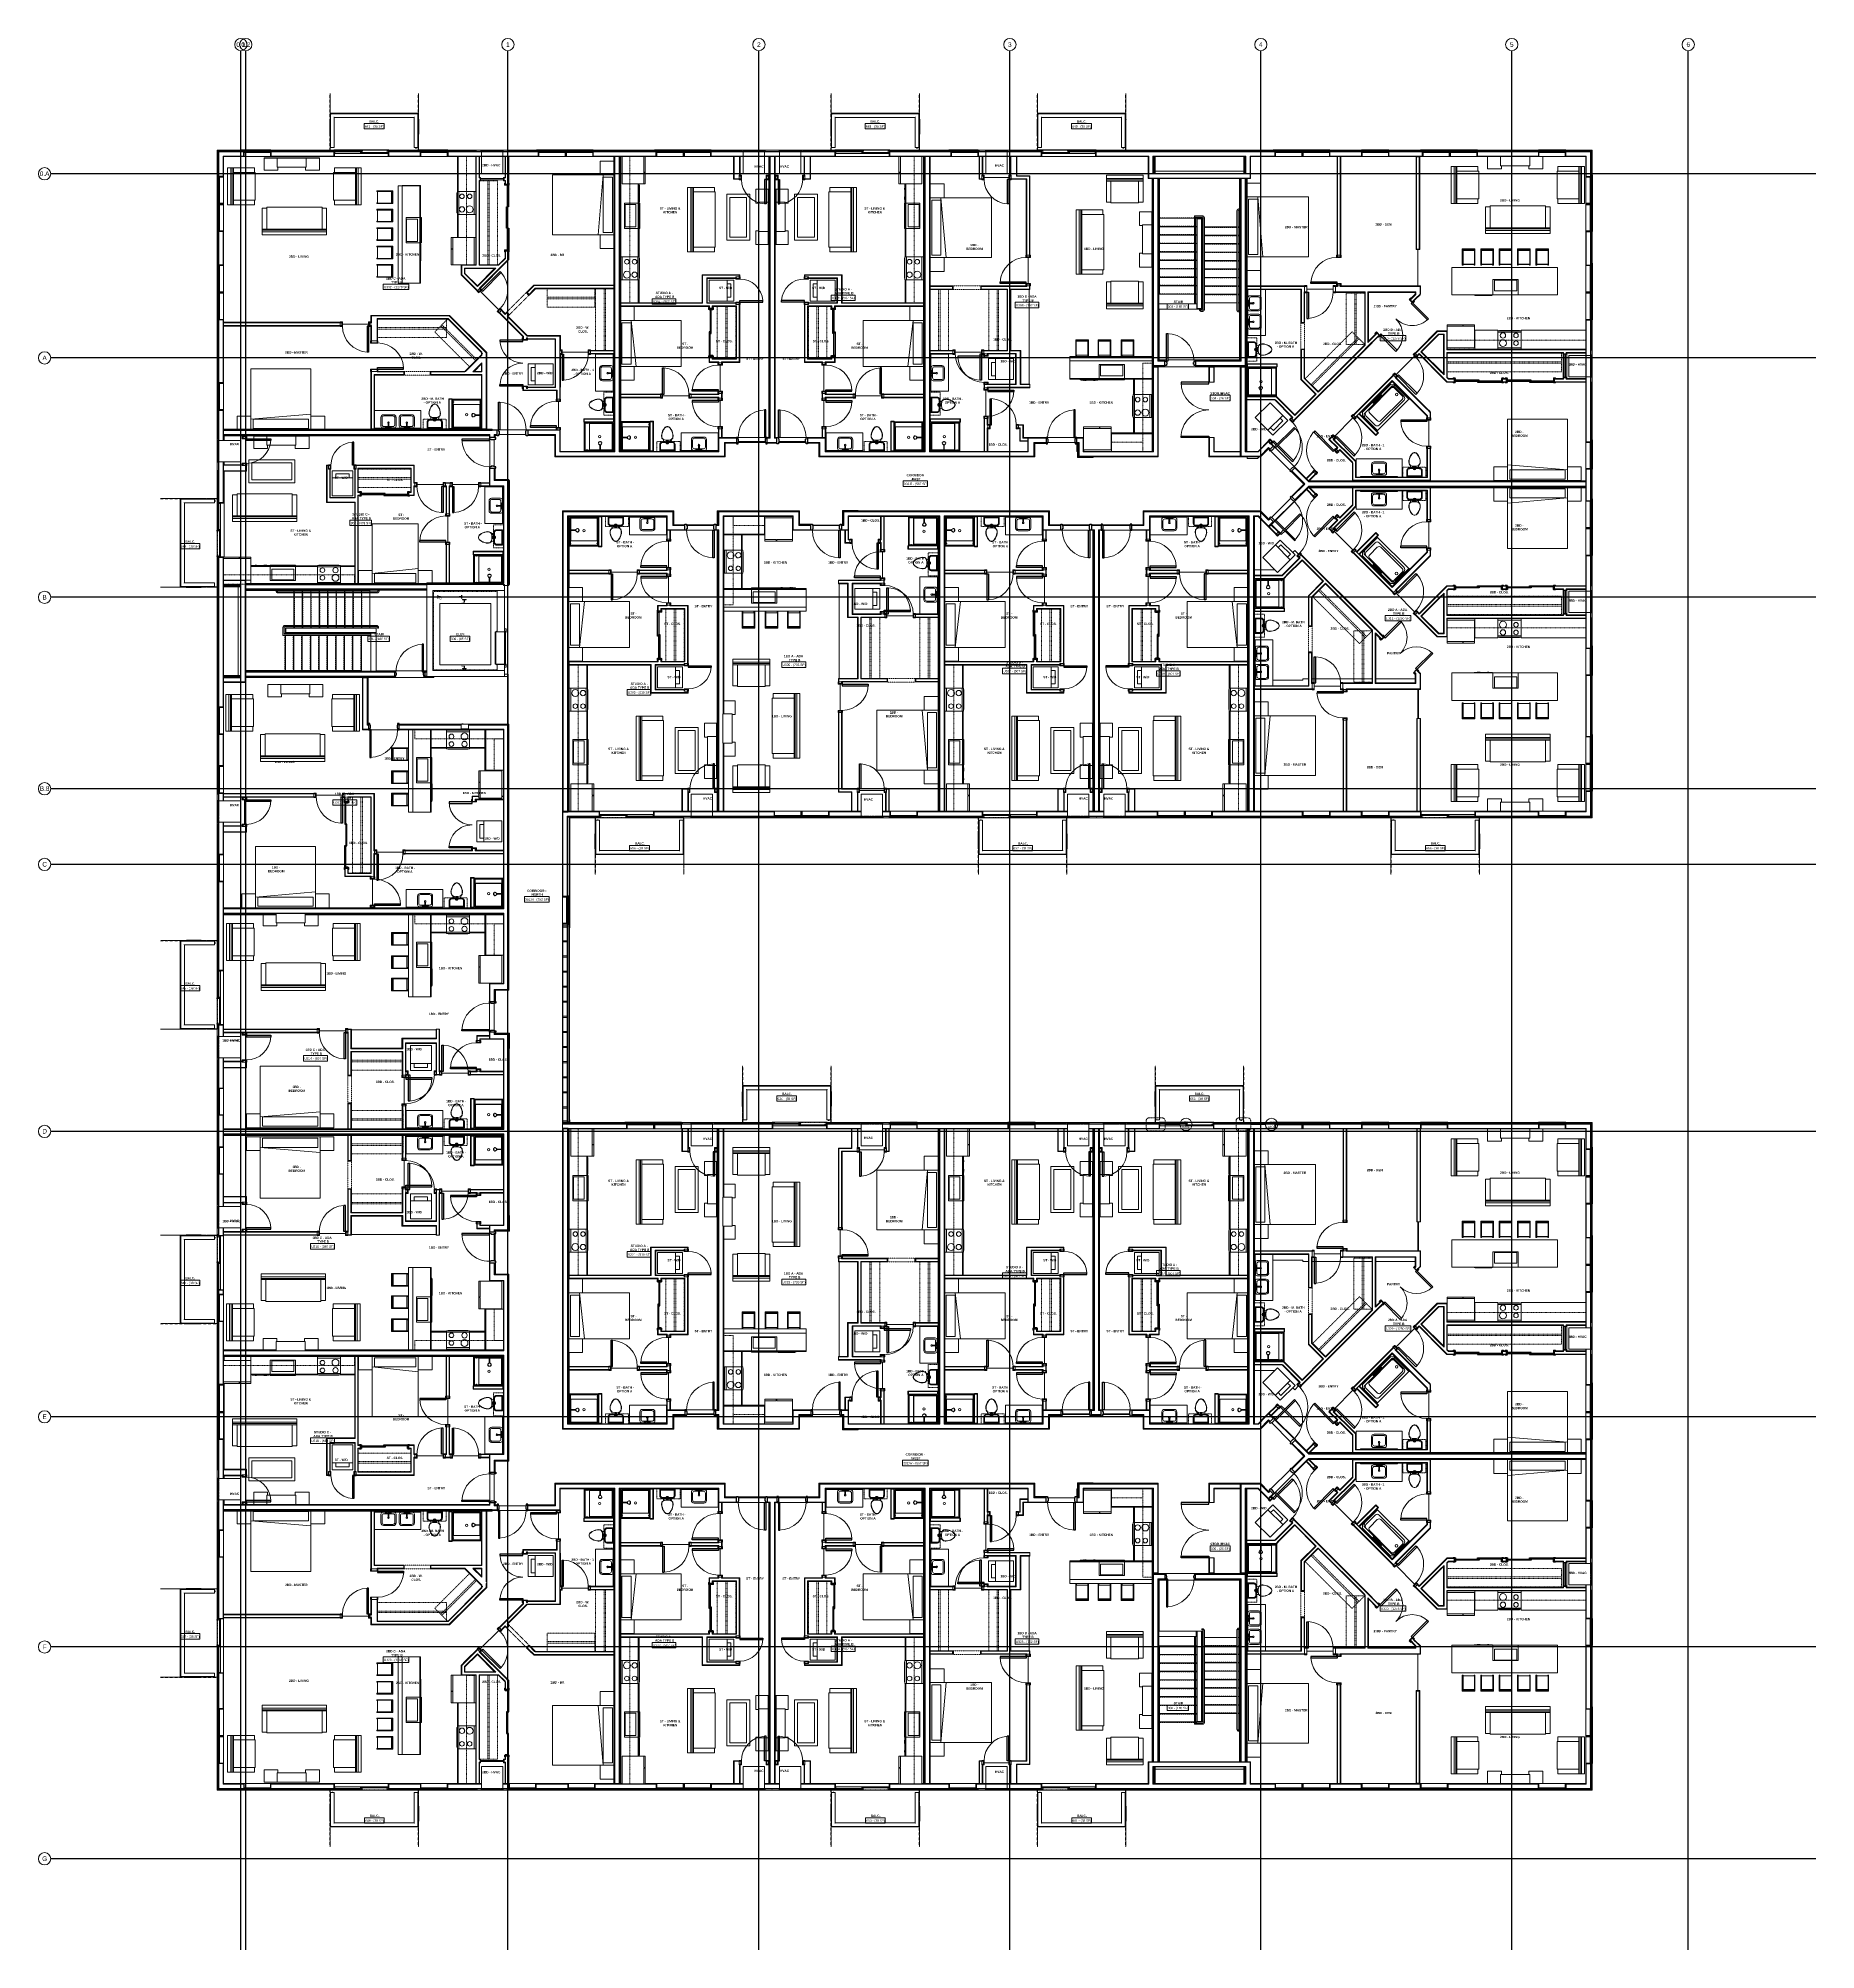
# Model space of a CAD drawing. Header units: inches. Extents: x -4093 to -1777, y 9773 to 12264.
import ezdxf

# ---------------------------------------------------------------- set-up
doc = ezdxf.new("R2010")
doc.units = ezdxf.units.IN
doc.header["$MEASUREMENT"] = 0
for name, pattern in [('Center 1_4_', [0.53125, 0.25, -0.09375, 0.09375, -0.09375]), ('Dash', [0.25, 0.125, -0.125]), ('Dash Dot 3_16_', [0.3125, 0.1875, -0.0625, 0, -0.0625]), ('Grid Line 1_2_', [0.875, 0.5, -0.125, 0.125, -0.125]), ('Hidden 1_8_', [0.1875, 0.125, -0.0625]), ('Overhead', [0.15625, 0.09375, -0.0625]), ('Overhead 1_16_', [0.101562, 0.0625, -0.039062])]:
    doc.linetypes.add(name, pattern=pattern)
for name, color, linetype, lineweight in [('0-1', 7, 'Continuous', 5), ('0-2', 7, 'Continuous', 9), ('0-3', 8, 'Continuous', 9), ('0-4', 165, 'Continuous', 5), ('A-ANNO-NOTE', 131, 'Continuous', 9), ('A-ANNO-SYMB', 150, 'Continuous', 9), ('A-ANNO-SYMB-1', 150, 'Dash Dot 3_16_', 9), ('A-AREA-IDEN', 2, 'Continuous', 9), ('A-DETL-CNTR', 5, 'Center 1_4_', 9), ('A-DETL-GENF', 92, 'Continuous', 18), ('A-DETL-GENF-1', 7, 'Continuous', 9), ('A-DETL-GENF-2', 92, 'Continuous', 9), ('A-DETL-GENF-HDLN', 1, 'Dash', 9), ('A-DETL-GENF-HDLN-1', 7, 'Dash', 9), ('A-DETL-HDLN', 90, 'Hidden 1_8_', 9), ('A-DETL-MEDM-1', 10, 'Continuous', 30), ('A-DETL-MEDM-2', 33, 'Overhead', 9), ('A-DOOR', 31, 'Continuous', 18), ('A-DOOR-1', 7, 'Continuous', 9), ('A-DOOR-2', 10, 'Continuous', 30), ('A-DOOR-3', 31, 'Overhead', 9), ('A-DOOR-4', 31, 'Continuous', 9), ('A-DOOR-FRAM-1', 10, 'Continuous', 30), ('A-DOOR-FRAM-2', 31, 'Continuous', 9), ('A-FLOR-1', 7, 'Continuous', 9), ('A-FLOR-2', 192, 'Continuous', 9), ('A-FLOR-HRAL', 11, 'Continuous', 9), ('A-FLOR-HRAL-1', 7, 'Continuous', 9), ('A-GENM', 5, 'Continuous', 9), ('A-GENM-1', 7, 'Continuous', 9), ('A-GLAZ', 151, 'Continuous', 18), ('A-GLAZ-1', 151, 'Continuous', 9), ('A-GLAZ-2', 151, 'Continuous', 30), ('A-GLAZ-CWMG', 51, 'Continuous', 9), ('A-WALL', 113, 'Continuous', 18), ('A-WALL-1', 7, 'Continuous', 9), ('A-WALL-2', 250, 'Continuous', 18), ('A-WALL-3', 113, 'Continuous', 9), ('E-FIRE-1', 7, 'Continuous', 9), ('I-FURN', 30, 'Continuous', 9), ('I-FURN-1', 7, 'Continuous', 9), ('I-WALL-1', 7, 'Continuous', 9), ('P-SANR-FIXT-1', 7, 'Continuous', 9), ('Q-CASE-1', 7, 'Continuous', 9), ('Q-CASE-2', 7, 'Dash', 9), ('Q-CASE-HDLN-1', 7, 'Dash', 9), ('Q-SPCQ-1', 7, 'Continuous', 9), ('S-BEAM', 12, 'Continuous', 9), ('S-FNDN-1', 7, 'Continuous', 9), ('S-GRID-1', 1, 'Grid Line 1_2_', 30), ('S-GRID-IDEN', 1, 'Continuous', 9), ('S-GRID-IDEN-1', 147, 'Continuous', 9), ('S-STRS-1', 7, 'Continuous', 9), ('S-STRS-2', 7, 'Overhead 1_16_', 9)]:
    doc.layers.add(name, color=color, linetype=linetype, lineweight=lineweight)
doc.styles.add('Arial', font='arial.ttf', dxfattribs={"height": 3})
doc.styles.add('Arial_1', font='arial.ttf', dxfattribs={"height": 6})
doc.styles.add('Century Gothic', font='ufonts.com_century-gothic.ttf', dxfattribs={"height": 0.09375})
doc.styles.add('Century Gothic_1', font='ufonts.com_century-gothic.ttf', dxfattribs={"height": 3})
doc.styles.add('Century Gothic_B', font='GOTHICB.TTF', dxfattribs={"height": 3})

# ---------------------------------------------------------------- blocks, each defined once
blk = doc.blocks.new('083100 - Access Doors and Panels - Type 1 - ACCESS PANEL - 2-6 X 6-0-3696233-BACKGROUND - 3RD FLOOR')
at = {"layer": 'A-DOOR-1'}
for p, q in [((-15, -0.75), (-15, 0.75)), ((-15, 0.75), (15, 0.75)), ((15, 0.75), (15, -0.75)), ((15, -0.75), (-15, -0.75))]:
    blk.add_line(p, q, dxfattribs=at)
blk = doc.blocks.new('OD_CW_Closet - OD_CW_Closet-3853398-BACKGROUND - 3RD FLOOR')
at = {"layer": 'Q-CASE-HDLN-1'}
for p, q in [((110, 24), (0.7, 24)), ((0.7, 24), (0.7, 0)), ((0.7, 13), (110, 13)), ((0.7, 11), (110, 11)), ((110, 0), (110, 24)), ((0.7, 0), (110, 0))]:
    blk.add_line(p, q, dxfattribs=at)
blk = doc.blocks.new('SWING - SINGLE - FLUSH - SWING - FLUSH - 2-10 x 6-8 - PRIVACY-4346066-BACKGROUND - 3RD FLOOR')
at = {"layer": 'A-DOOR-1'}
for p, q in [((-17, 2.9), (-20, 2.9)), ((-20, 2.9), (-20, -2.4)), ((-17, -2.4), (-17, 2.9)), ((20, 2.9), (17, 2.9)), ((17, 2.9), (17, -2.4)), ((20, -2.4), (20, 2.9)), ((-20, -2.4), (-17, -2.4)), ((-17, -2.4), (-20, -2.4)), ((-20, -2.4), (-20, -2.9)), ((-20, -2.9), (-17, -2.9)), ((-17, -2.9), (-17, -2.4)), ((17, -2.4), (20, -2.4)), ((20, -2.4), (17, -2.4)), ((17, -2.4), (17, -2.9)), ((17, -2.9), (20, -2.9)), ((20, -2.9), (20, -2.4))]:
    blk.add_line(p, q, dxfattribs=at)
blk.add_arc((17, 2.4), 34.1, 93.3657, 180, dxfattribs=at)
at = {"layer": 'A-DOOR-2'}
for p, q in [((15, 2.4), (15, 36.4)), ((17, 36.4), (15, 36.4)), ((17, 2.4), (17, 36.4)), ((17, 2.4), (15, 2.4))]:
    blk.add_line(p, q, dxfattribs=at)
blk = doc.blocks.new('SWING - SINGLE - FLUSH - SWING - FLUSH - 2-10 x 6-8 - PRIVACY-4346070-BACKGROUND - 3RD FLOOR')
at = {"layer": 'A-DOOR-1'}
for p, q in [((-20, 2.4), (-20, 2.9)), ((-20, 2.9), (-17, 2.9)), ((-20, 2.4), (-17, 2.4)), ((-20, -2.9), (-20, 2.4)), ((-17, 2.4), (-20, 2.4)), ((-17, 2.9), (-17, 2.4)), ((-17, 2.4), (-17, -2.9)), ((17, 2.4), (17, 2.9)), ((17, 2.9), (20, 2.9)), ((17, 2.4), (20, 2.4)), ((17, -2.9), (17, 2.4)), ((20, 2.4), (17, 2.4)), ((20, 2.9), (20, 2.4)), ((20, 2.4), (20, -2.9)), ((-17, -2.9), (-20, -2.9)), ((20, -2.9), (17, -2.9))]:
    blk.add_line(p, q, dxfattribs=at)
blk.add_arc((17, -2.4), 34.1, 180, 266.6343, dxfattribs=at)
at = {"layer": 'A-DOOR-2'}
for p, q in [((15, -2.4), (15, -36.4)), ((17, -2.4), (15, -2.4)), ((17, -2.4), (17, -36.4)), ((17, -36.4), (15, -36.4))]:
    blk.add_line(p, q, dxfattribs=at)
blk = doc.blocks.new('SLIDING - FLUSH - TRIPLE PANEL - SLIDING - FLUSH - 7-0 x 6-8-3853471-BACKGROUND - 3RD FLOOR')
at = {"layer": 'A-DOOR-1'}
for p, q in [((-42.25, 3), (-44.75, 3)), ((-44.75, 3), (-44.75, 2.25)), ((-44.75, 2.25), (-42.25, 2.25)), ((-42.25, 2.25), (-42.25, 3)), ((42.25, 3), (42.25, 2.25)), ((44.75, 3), (42.25, 3)), ((42.25, 2.25), (44.75, 2.25)), ((44.75, 2.25), (44.75, 3)), ((-42.25, -2.5), (-44.75, -2.5)), ((-44.75, -2.5), (-44.75, -3.25)), ((-44.75, -3.25), (-42.25, -3.25)), ((-42.25, -3.25), (-42.25, -2.5)), ((44.75, -2.5), (42.25, -2.5)), ((42.25, -2.5), (42.25, -3.25)), ((42.25, -3.25), (44.75, -3.25)), ((44.75, -3.25), (44.75, -2.5))]:
    blk.add_line(p, q, dxfattribs=at)
at = {"layer": 'A-DOOR-2'}
for p, q in [((-14, 2.25), (-42, 2.25)), ((-42, 2.25), (-42, 0.625)), ((-42, 0.625), (-14, 0.625)), ((-14, 0.625), (-14, 2.25)), ((14, 0.75), (-14, 0.75)), ((-14, 0.75), (-14, -0.625)), ((42, 2.125), (14, 2.125)), ((14, 2.125), (14, 0.75)), ((14, -0.625), (14, 0.75)), ((14, 0.75), (42, 0.75)), ((42, 0.75), (42, 2.125)), ((-14, -0.625), (14, -0.625))]:
    blk.add_line(p, q, dxfattribs=at)
at = {"layer": 'A-DOOR-FRAM-1'}
for p, q in [((-42, 2.25), (-43, 2.25)), ((-43, 2.25), (-43, -2.5)), ((-42, -2.5), (-42, 2.25)), ((43, 2.25), (42, 2.25)), ((42, 2.25), (42, -2.5)), ((43, -2.5), (43, 2.25)), ((-43, -2.5), (-42, -2.5)), ((42, -2.5), (43, -2.5))]:
    blk.add_line(p, q, dxfattribs=at)
blk = doc.blocks.new('Bed-Standard - King 78_ x 80_-1242963-BACKGROUND - 3RD FLOOR')
at = {"layer": 'I-FURN-1'}
for p, q in [((49.7, 38.2), (-28.3, 38.2)), ((-28.3, 38.2), (-28.3, -41.8)), ((-25.3, 36.2), (-25.3, 24.2)), ((-25.3, 36.2), (46.7, 36.2)), ((46.7, 36.2), (46.7, 24.2)), ((49.7, -41.8), (49.7, 38.2)), ((49.7, 24.2), (-28.3, 17.6)), ((-25.3, 24.2), (46.7, 24.2)), ((-28.3, -41.8), (49.7, -41.8))]:
    blk.add_line(p, q, dxfattribs=at)
blk = doc.blocks.new('SWING - SINGLE - FLUSH - SWING - FLUSH - 2-10 x 6-8 - PRIVACY-4346067-BACKGROUND - 3RD FLOOR')
at = {"layer": 'A-DOOR-1'}
for p, q in [((-17, 2.9), (-20, 2.9)), ((-20, 2.9), (-20, -2.4)), ((-17, -2.4), (-17, 2.9)), ((20, 2.9), (17, 2.9)), ((17, 2.9), (17, -2.4)), ((20, -2.4), (20, 2.9)), ((-20, -2.4), (-17, -2.4)), ((-17, -2.4), (-20, -2.4)), ((-20, -2.4), (-20, -2.9)), ((-20, -2.9), (-17, -2.9)), ((-17, -2.9), (-17, -2.4)), ((17, -2.4), (20, -2.4)), ((20, -2.4), (17, -2.4)), ((17, -2.4), (17, -2.9)), ((17, -2.9), (20, -2.9)), ((20, -2.9), (20, -2.4))]:
    blk.add_line(p, q, dxfattribs=at)
blk.add_arc((17, 2.4), 34.1, 93.3657, 180, dxfattribs=at)
at = {"layer": 'A-DOOR-2'}
for p, q in [((15, 2.4), (15, 36.4)), ((17, 36.4), (15, 36.4)), ((17, 2.4), (17, 36.4)), ((17, 2.4), (15, 2.4))]:
    blk.add_line(p, q, dxfattribs=at)
blk = doc.blocks.new('Stacked Washer and Dryer - 26_x25_ - Private-3627842-BACKGROUND - 3RD FLOOR')
at = {"layer": 'P-SANR-FIXT-1'}
for p, q in [((0, 13.625), (32.4375, 13.625)), ((0, 13.625), (0, -13.625)), ((23.34375, -13.625), (23.34375, 13.625)), ((28.53125, 8.75), (23.34375, 8.75)), ((28.53125, -8.75), (28.53125, 8.75)), ((32.4375, 13.625), (32.4375, -13.625)), ((32.4375, -13.625), (0, -13.625)), ((23.34375, -8.75), (28.53125, -8.75))]:
    blk.add_line(p, q, dxfattribs=at)
blk = doc.blocks.new('OD_CW_Closet - OD_CW_Closet-3861470-BACKGROUND - 3RD FLOOR')
at = {"layer": 'Q-CASE-HDLN-1'}
for p, q in [((99.6, 24), (0.7, 24)), ((0.7, 24), (0.7, 0)), ((0.7, 13), (99.6, 13)), ((0.7, 11), (99.6, 11)), ((99.6, 0), (99.6, 24)), ((0.7, 0), (99.6, 0))]:
    blk.add_line(p, q, dxfattribs=at)
blk = doc.blocks.new('OD_CW_Closet - OD_CW_Closet-3838442-BACKGROUND - 3RD FLOOR')
at = {"layer": 'Q-CASE-HDLN-1'}
for p, q in [((0.7, -24), (0.7, 0)), ((0.7, 0), (68, 0)), ((0.7, -11), (68, -11)), ((0.7, -13), (68, -13)), ((68, -24), (0.7, -24)), ((68, 0), (68, -24))]:
    blk.add_line(p, q, dxfattribs=at)
blk = doc.blocks.new('Entertainment_Center_14771 - Entertainment_Center_14771-3403083-BACKGROUND - 3RD FLOOR')
at = {"layer": 'I-FURN-1'}
for p, q in [((-18, 10), (-36, 10)), ((-36, 10), (-36, -6)), ((-34.9, 10), (-35.3, 10)), ((-35.3, 10), (-35.3, 10)), ((-34.9, 10), (-34.9, 10)), ((-18.7, 10), (-19.7, 10)), ((-19.7, 10), (-19.7, 10)), ((19, 6), (-19, 6)), ((-19, 6), (-19, -6)), ((-18.7, 10), (-18.7, 10)), ((-18, 6), (-18, 10)), ((36, 10), (18, 10)), ((18, 10), (18, 6)), ((18.7, 10), (18.7, 10)), ((19.7, 10), (18.7, 10)), ((19, -6), (19, 6)), ((19.7, 10), (19.7, 10)), ((35.3, 10), (34.9, 10)), ((34.9, 10), (34.9, 10)), ((35.3, 10), (35.3, 10)), ((36, -6), (36, 10)), ((-36, -6), (-19, -6)), ((-36, -6.1), (-36, -6)), ((-36, -6), (-19, -6)), ((-19, -6.1), (-36, -6.1)), ((-19, -6), (19, -6)), ((-19, -6.1), (-19, -6)), ((-19, -6), (19, -6)), ((19, -6.1), (-19, -6.1)), ((19, -6), (36, -6)), ((19, -6), (19, -6.1)), ((19, -6), (36, -6)), ((36, -6.1), (19, -6.1)), ((36, -6.1), (36, -6))]:
    blk.add_line(p, q, dxfattribs=at)
blk = doc.blocks.new('Couch-Both_Arms-Generic - 1-1372852-BACKGROUND - 3RD FLOOR')
at = {"layer": 'I-FURN'}
for p, q in [((-42, 17.5), (-36, 17.5)), ((-42, -10), (-42, 17.5)), ((-36, 18.5), (36, 18.5)), ((-36, 17.5), (-36, 18.5)), ((-36, 17.5), (-36, -10)), ((36, 18.5), (36, 17.5)), ((36, 17.5), (42, 17.5)), ((36, -10), (36, 17.5)), ((42, 17.5), (42, -10)), ((-42, -10), (42, -10)), ((-42, -13.5), (-42, -10)), ((-42, -11.5), (42, -11.5)), ((-42, -13.5), (42, -13.5)), ((42, -13.5), (-42, -13.5)), ((42, -10), (42, -13.5))]:
    blk.add_line(p, q, dxfattribs=at)
at = {"layer": 'I-FURN-1'}
for p, q in [((-42, -17.5), (-42, -13.5)), ((42, -17.5), (-42, -17.5)), ((42, -13.5), (42, -17.5))]:
    blk.add_line(p, q, dxfattribs=at)
blk = doc.blocks.new('Couch-Both_Arms-Generic - 2-1352635-BACKGROUND - 3RD FLOOR')
at = {"layer": 'I-FURN'}
for p, q in [((-24, 13.5), (24, 13.5)), ((24, 13.5), (-24, 13.5)), ((-24, 13.5), (-24, 10)), ((-24, 11.5), (24, 11.5)), ((-24, 10), (-24, -17.5)), ((-24, 10), (24, 10)), ((-18, -17.5), (-18, 10)), ((18, 10), (18, -17.5)), ((24, 10), (24, 13.5)), ((24, -17.5), (24, 10)), ((-24, -17.5), (-18, -17.5)), ((-18, -17.5), (-18, -18.5)), ((-18, -18.5), (18, -18.5)), ((18, -18.5), (18, -17.5)), ((18, -17.5), (24, -17.5))]:
    blk.add_line(p, q, dxfattribs=at)
at = {"layer": 'I-FURN-1'}
for p, q in [((24, 17.5), (-24, 17.5)), ((-24, 17.5), (-24, 13.5)), ((24, 13.5), (24, 17.5))]:
    blk.add_line(p, q, dxfattribs=at)
blk = doc.blocks.new('Couch-Both_Arms-Generic - 2-1523460-BACKGROUND - 3RD FLOOR')
at = {"layer": 'I-FURN'}
for p, q in [((-24, 17.5), (-18, 17.5)), ((-24, -10), (-24, 17.5)), ((-18, 18.5), (18, 18.5)), ((-18, 17.5), (-18, 18.5)), ((-18, 17.5), (-18, -10)), ((18, 18.5), (18, 17.5)), ((18, 17.5), (24, 17.5)), ((18, -10), (18, 17.5)), ((24, 17.5), (24, -10)), ((-24, -10), (24, -10)), ((-24, -13.5), (-24, -10)), ((-24, -11.5), (24, -11.5)), ((-24, -13.5), (24, -13.5)), ((24, -13.5), (-24, -13.5)), ((24, -10), (24, -13.5))]:
    blk.add_line(p, q, dxfattribs=at)
at = {"layer": 'I-FURN-1'}
for p, q in [((-24, -17.5), (-24, -13.5)), ((24, -17.5), (-24, -17.5)), ((24, -13.5), (24, -17.5))]:
    blk.add_line(p, q, dxfattribs=at)
blk = doc.blocks.new('Bed-Standard - King 78_ x 80_-4200935-BACKGROUND - 3RD FLOOR')
at = {"layer": 'I-FURN-1'}
for p, q in [((-28.3, 41.8), (49.7, 41.8)), ((-28.3, -38.2), (-28.3, 41.8)), ((49.7, 41.8), (49.7, -38.2)), ((49.7, -24.2), (-28.3, -17.6)), ((-25.3, -24.2), (46.7, -24.2)), ((-25.3, -36.2), (-25.3, -24.2)), ((46.7, -36.2), (46.7, -24.2)), ((49.7, -38.2), (-28.3, -38.2)), ((-25.3, -36.2), (46.7, -36.2))]:
    blk.add_line(p, q, dxfattribs=at)
blk = doc.blocks.new('Entertainment_Center_14771 - Entertainment_Center_14771-V1-BACKGROUND - 3RD FLOOR')
at = {"layer": 'I-FURN-1'}
for p, q in [((-18, 10), (-36, 10)), ((-36, 10), (-36, -4.9)), ((-34.9, 10), (-35.3, 10)), ((-35.3, 10), (-35.3, 10)), ((-34.9, 10), (-34.9, 10)), ((-18.7, 10), (-19.7, 10)), ((-19.7, 10), (-19.7, 10)), ((19, 6), (-19, 6)), ((-19, 6), (-19, -6)), ((-18.7, 10), (-18.7, 10)), ((-18, 6), (-18, 10)), ((36, 10), (18, 10)), ((18, 10), (18, 6)), ((18.7, 10), (18.7, 10)), ((19.7, 10), (18.7, 10)), ((19, -6), (19, 6)), ((19.7, 10), (19.7, 10)), ((35.3, 10), (34.9, 10)), ((34.9, 10), (34.9, 10)), ((35.3, 10), (35.3, 10)), ((36, -4.9), (36, 10)), ((-19, -6), (19, -6)), ((-19, -6.1), (-19, -6)), ((-19, -6), (19, -6)), ((19, -6.1), (-19, -6.1)), ((19, -6), (19, -6.1))]:
    blk.add_line(p, q, dxfattribs=at)
blk = doc.blocks.new('Bed-Standard - King 78_ x 80_-V2-BACKGROUND - 3RD FLOOR')
at = {"layer": 'I-FURN-1'}
for p, q in [((-28.3, 38.2), (-28.3, -41.8)), ((-25.3, 36.2), (-25.3, 24.2)), ((-25.3, 36.2), (46.7, 36.2)), ((46.7, 36.2), (46.7, 24.2)), ((49.7, -41.8), (49.7, 38.2)), ((49.7, 24.2), (-28.3, 17.6)), ((-25.3, 24.2), (46.7, 24.2)), ((-28.3, -41.8), (49.7, -41.8))]:
    blk.add_line(p, q, dxfattribs=at)
blk = doc.blocks.new('M_Sink Vanity-Square - 500 x 440mm-1352614-BACKGROUND - 3RD FLOOR')
at = {"layer": 'P-SANR-FIXT-1'}
for p, q in [((-9.2, 4.6), (-9.2, -6.7)), ((-7.7, 2.7), (-7.7, -6.2)), ((8, 7.1), (-6.7, 7.1)), ((0.1, 5.2), (-5.2, 5.2)), ((3.6, 7.1), (-2.9, 7.1)), ((-2.9, 5.6), (0.1, 5.6)), ((0.1, 6.3), (0.1, 1.6)), ((1.1, 6.3), (1.1, 1.6)), ((1.1, 5.6), (3.6, 5.6)), ((6.5, 5.2), (1.1, 5.2)), ((9, -6.2), (9, 2.7)), ((10.5, -6.9), (10.5, 4.6)), ((-5.7, -10.2), (7.1, -10.2)), ((-5.2, -8.7), (6.5, -8.7))]:
    blk.add_line(p, q, dxfattribs=at)
for centre, radius, start, end in [((-6.7, 4.6), 2.5, 90, 180), ((-5.2, 2.7), 2.5, 90, 180), ((-2.9, 6.3), 0.75, 90, 270), ((-1.9, 6.3), 0.75, 360, 180), ((-1.9, 6.3), 0.75, 180, 0), ((0.6, 0.1), 1, 360, 180), ((0.6, 0.1), 1, 180, 0), ((0.6, 6.3), 0.5, 360, 180), ((0.6, 1.6), 0.5, 180, 0), ((2.6, 6.3), 0.75, 360, 180), ((2.6, 6.3), 0.75, 180, 360), ((3.6, 6.3), 0.75, 270, 90), ((6.5, 2.7), 2.5, 0, 90), ((8, 4.6), 2.5, 360, 90), ((-5.7, -6.7), 3.5, 180, 270), ((-5.2, -6.2), 2.5, 180, 270), ((6.5, -6.2), 2.5, 270, 0), ((7.1, -6.9), 3.32, 270, 0)]:
    blk.add_arc(centre, radius, start, end, dxfattribs=at)
blk = doc.blocks.new('Toilet-Domestic-3D - Toilet-Domestic-3D-4375995-BACKGROUND - 3RD FLOOR')
at = {"layer": 'P-SANR-FIXT-1'}
for p, q in [((-7.3, 2), (-7.5, 0)), ((-6.8, 4), (-7.3, 2)), ((-7.1, 1.9), (-7.3, 2)), ((-7.1, 1.9), (-7.2, 0)), ((-6.5, 3.9), (-7.1, 1.9)), ((-6.1, 6), (-6.8, 4)), ((-6.5, 3.9), (-6.8, 4)), ((-5.8, 5.9), (-6.5, 3.9)), ((-5.1, 8), (-6.1, 6)), ((-5.8, 5.9), (-6.1, 6)), ((-4.9, 7.9), (-5.8, 5.9)), ((-3.7, 10), (-5.1, 8)), ((-4.9, 7.9), (-5.1, 8)), ((-3.5, 9.8), (-4.9, 7.9)), ((-2.7, 11), (-3.7, 10)), ((-3.5, 9.8), (-3.7, 10)), ((-2.6, 10.8), (-3.5, 9.8)), ((-1.9, 11.5), (-2.7, 11)), ((-2.6, 10.8), (-2.7, 11)), ((-1.8, 11.3), (-2.6, 10.8)), ((-0.5, 12), (-1.9, 11.5)), ((-1.8, 11.3), (-1.9, 11.5)), ((-0.5, 11.8), (-1.8, 11.3)), ((-0.5, 11.8), (-0.5, 12)), ((0.5, 12), (-0.5, 12)), ((0.5, 11.8), (-0.5, 11.8)), ((0.5, 11.8), (0.5, 12)), ((1.9, 11.5), (0.5, 12)), ((1.8, 11.3), (0.5, 11.8)), ((1.8, 11.3), (1.9, 11.5)), ((2.6, 10.8), (1.8, 11.3)), ((2.7, 11), (1.9, 11.5)), ((2.6, 10.8), (2.7, 11)), ((3.5, 9.8), (2.6, 10.8)), ((3.7, 10), (2.7, 11)), ((3.5, 9.8), (3.7, 10)), ((4.9, 7.9), (3.5, 9.8)), ((5.1, 8), (3.7, 10)), ((4.9, 7.9), (5.1, 8)), ((5.8, 5.9), (4.9, 7.9)), ((6.1, 6), (5.1, 8)), ((5.8, 5.9), (6.1, 6)), ((6.5, 3.9), (5.8, 5.9)), ((6.8, 4), (6.1, 6)), ((6.5, 3.9), (6.8, 4)), ((7.1, 1.9), (6.5, 3.9)), ((7.3, 2), (6.8, 4)), ((7.1, 1.9), (7.3, 2)), ((7.2, 0), (7.1, 1.9)), ((7.5, 0), (7.3, 2)), ((-10, -11.8), (-10, -19.5)), ((-10, -19.5), (-9.9, -19.4)), ((-10, -19.5), (10, -19.5)), ((-9, -11.8), (-9, -18.5)), ((-9, -11.8), (-9, -18.5)), ((-9, -18.5), (9, -18.5)), ((-9, -18.5), (9, -18.5)), ((-7.2, 0), (-7.5, 0)), ((-7.5, 0), (-7.4, -1)), ((-7.2, -1), (-7.4, -1)), ((-7.4, -1), (-7.2, -2)), ((-7.2, 0), (-7.2, -1)), ((-7.2, -1), (-7, -1.9)), ((-7, -1.9), (-7.2, -2)), ((-7.2, -2), (-7, -3)), ((-7, -1.9), (-6.7, -2.9)), ((-6.7, -2.9), (-7, -3)), ((-7, -3), (-6.4, -4)), ((-6.7, -2.9), (-6.2, -3.8)), ((-6.4, -4), (-6.2, -3.8)), ((-6.4, -4), (-5.2, -5)), ((6.2, -8), (-6.3, -8)), ((6.2, -9), (-6.3, -9)), ((-6.2, -3.8), (-5.1, -4.8)), ((6.2, -9), (-6.3, -9)), ((-5.1, -4.8), (-5.2, -5)), ((-5.2, -5), (-4.9, -8)), ((-5.2, -5), (-3.8, -5.5)), ((-5.1, -4.8), (-3.8, -5.3)), ((-3.8, -5.3), (-1, -5.7)), ((-3.8, -5.3), (-3.8, -5.5)), ((-3.8, -5.5), (-1, -6)), ((-1, -5.7), (1, -5.7)), ((-1, -5.7), (-1, -6)), ((-1, -6), (0.6, -6)), ((1, -5.7), (3.8, -5.3)), ((1, -5.7), (1, -6)), ((1.1, -6), (3.8, -5.5)), ((3.8, -5.3), (5.1, -4.8)), ((3.8, -5.5), (5.2, -5)), ((3.8, -5.3), (3.8, -5.5)), ((4.9, -8), (5.2, -5)), ((5.1, -4.8), (6.2, -3.8)), ((5.1, -4.8), (5.2, -5)), ((5.2, -5), (6.4, -4)), ((6.2, -3.8), (6.7, -2.9)), ((6.2, -3.8), (6.4, -4)), ((6.4, -4), (7, -3)), ((6.7, -2.9), (7, -1.9)), ((6.7, -2.9), (7, -3)), ((7, -1.9), (7.2, -1)), ((7, -1.9), (7.2, -2)), ((7, -3), (7.2, -2)), ((7.2, 0), (7.5, 0)), ((7.2, -1), (7.2, 0)), ((7.2, -1), (7.4, -1)), ((7.2, -2), (7.4, -1)), ((7.4, -1), (7.5, 0)), ((9, -18.5), (9, -11.8)), ((9, -18.5), (9, -11.8)), ((9.9, -19.4), (10, -19.5)), ((10, -19.5), (10, -11.8))]:
    blk.add_line(p, q, dxfattribs=at)
at = {"layer": 'P-SANR-FIXT-1', "flags": 128}
for points in [[(-6.3, -8), (-6.4, -8), (-6.5, -8), (-6.7, -8), (-6.8, -8.1), (-7, -8.1), (-7.1, -8.1), (-7.3, -8.2), (-7.4, -8.2), (-7.6, -8.3), (-7.7, -8.3), (-7.8, -8.4), (-8, -8.4), (-8.1, -8.5), (-8.2, -8.6), (-8.4, -8.7), (-8.5, -8.8), (-8.6, -8.9), (-8.7, -8.9), (-8.8, -9), (-8.9, -9.2), (-9, -9.3), (-9.1, -9.4), (-9.2, -9.5), (-9.3, -9.6), (-9.4, -9.7), (-9.5, -9.9), (-9.5, -10), (-9.6, -10.1), (-9.7, -10.3), (-9.7, -10.4), (-9.8, -10.5), (-9.8, -10.7), (-9.9, -10.8), (-9.9, -11), (-9.9, -11.1), (-9.9, -11.3), (-10, -11.4), (-10, -11.6), (-10, -11.7), (-10, -11.8)], [(10, -11.8), (10, -11.6), (10, -11.5), (10, -11.3), (9.9, -11.2), (9.9, -11), (9.9, -10.9), (9.8, -10.7), (9.8, -10.6), (9.7, -10.4), (9.7, -10.3), (9.6, -10.2), (9.6, -10), (9.5, -9.9), (9.4, -9.8), (9.3, -9.6), (9.2, -9.5), (9.1, -9.4), (9.1, -9.3), (9, -9.2), (8.8, -9.1), (8.7, -9), (8.6, -8.9), (8.5, -8.8), (8.4, -8.7), (8.3, -8.6), (8.1, -8.5), (8, -8.5), (7.9, -8.4), (7.7, -8.3), (7.6, -8.3), (7.5, -8.2), (7.3, -8.2), (7.2, -8.1), (7, -8.1), (6.9, -8.1), (6.7, -8.1), (6.6, -8), (6.4, -8), (6.3, -8), (6.2, -8)]]:
    blk.add_lwpolyline(points, dxfattribs=at)
at = {"layer": 'P-SANR-FIXT-1'}
for centre, radius, start, end in [((-6.3, -11.8), 2.75, 90, 180), ((-6.3, -11.8), 2.75, 90, 180), ((0, -8.5), 2, 73.137, 0), ((0, -8.5), 1.75, 70.983, 0), ((0, -8.5), 2, 0, 57.9286), ((0, -8.5), 1.75, 0, 51.2445), ((6.2, -11.8), 2.75, 0, 90), ((6.2, -11.8), 2.75, 360, 90)]:
    blk.add_arc(centre, radius, start, end, dxfattribs=at)
for points in [[(-10, -19.5), (-10, -19.5), (-10, -19.5), (-10, -19.5)], [(10, -19.5), (10, -19.5), (10, -19.5), (10, -19.5)]]:
    blk.add_open_spline(points, degree=3, dxfattribs=at)
for points, knots in [([(-9.9, -19.4), (-9.9, -19.4), (-9.8, -19.3), (-9.8, -19.3), (-9.8, -19.3), (-9.8, -19.3), (-9.7, -19.2), (-9.7, -19.2), (-9.7, -19.2), (-9.6, -19.1), (-9.5, -19.1), (-9.5, -19), (-9.4, -18.9), (-9.4, -18.9)], [0, 0, 0, 0, 0.166667, 0.25, 0.291667, 0.333333, 0.416667, 0.5, 0.583333, 0.666667, 0.75, 0.833333, 1, 1, 1, 1]), ([(9.4, -18.9), (9.4, -18.9), (9.5, -19), (9.6, -19), (9.6, -19.1), (9.7, -19.2), (9.7, -19.2), (9.7, -19.2), (9.8, -19.3), (9.8, -19.3), (9.8, -19.3), (9.8, -19.3), (9.9, -19.4), (9.9, -19.4)], [-1, -1, -1, -1, -0.833333, -0.75, -0.666667, -0.583333, -0.5, -0.416667, -0.333333, -0.291667, -0.25, -0.166667, 0, 0, 0, 0])]:
    blk.add_open_spline(points, degree=3, knots=knots, dxfattribs=at)
blk = doc.blocks.new('Bath Vanity - Bath Vanity 48_-2551079-BACKGROUND - 3RD FLOOR')
at = {"layer": 'Q-CASE-1'}
for p, q in [((24.7, 0), (-23.3, 0)), ((-23.3, -1), (-23.3, -24)), ((-23.3, -24), (24.7, -24)), ((24.7, -24), (24.7, -1))]:
    blk.add_line(p, q, dxfattribs=at)
blk = doc.blocks.new('BATHROOM MIRROR - BATHROOM MIRROR 48_-3124766-BACKGROUND - 3RD FLOOR')
at = {"layer": 'Q-CASE-1'}
for p, q in [((24.7, 24), (-23.3, 24)), ((-23.3, 23), (-23.3, 24)), ((-23.3, 23), (24.7, 23)), ((24.7, 24), (24.7, 23))]:
    blk.add_line(p, q, dxfattribs=at)
blk = doc.blocks.new('300 Series Wall Hung Cabinet_326 - 30_-2909952-BACKGROUND - 3RD FLOOR')
at = {"layer": 'Q-CASE-1'}
for p, q in [((-2.5, -13.2), (-2, -13.2)), ((-2.5, -13.2), (-2.5, -14.7)), ((-2.5, -14.7), (-2, -14.7)), ((-2, -14.7), (-2, -13.2)), ((2, -13.2), (2.5, -13.2)), ((2, -13.2), (2, -14.7)), ((2, -14.7), (2.5, -14.7)), ((2.5, -14.7), (2.5, -13.2))]:
    blk.add_line(p, q, dxfattribs=at)
at = {"layer": 'Q-CASE-2'}
for p, q in [((15, -0.2), (-15, -0.2)), ((-15, -0.2), (-15, -13.2)), ((-15, -13.2), (15, -13.2)), ((15, -13.2), (15, -0.2))]:
    blk.add_line(p, q, dxfattribs=at)
blk = doc.blocks.new('Bed-Standard - King 78_ x 80_-V3-BACKGROUND - 3RD FLOOR')
at = {"layer": 'I-FURN-1'}
for p, q in [((-28.3, 41.8), (49.7, 41.8)), ((-28.3, -36.8), (-28.3, 41.8)), ((49.7, 41.8), (49.7, -36.8)), ((49.7, -24.2), (-28.3, -17.6)), ((-25.3, -24.2), (46.7, -24.2)), ((-25.3, -36.2), (-25.3, -24.2)), ((46.7, -36.2), (46.7, -24.2)), ((-25.3, -36.2), (46.7, -36.2))]:
    blk.add_line(p, q, dxfattribs=at)
blk = doc.blocks.new('SWING - SINGLE - FLUSH - SWING - FLUSH - 2-10 x 6-8 - PRIVACY-4346068-BACKGROUND - 3RD FLOOR')
at = {"layer": 'A-DOOR-1'}
for p, q in [((-20, 2.4), (-20, 2.9)), ((-20, 2.9), (-17, 2.9)), ((-20, 2.4), (-17, 2.4)), ((-20, -2.9), (-20, 2.4)), ((-17, 2.4), (-20, 2.4)), ((-17, 2.9), (-17, 2.4)), ((-17, 2.4), (-17, -2.9)), ((17, 2.4), (17, 2.9)), ((17, 2.9), (20, 2.9)), ((17, 2.4), (20, 2.4)), ((17, -2.9), (17, 2.4)), ((20, 2.4), (17, 2.4)), ((20, 2.9), (20, 2.4)), ((20, 2.4), (20, -2.9)), ((-17, -2.9), (-20, -2.9)), ((20, -2.9), (17, -2.9))]:
    blk.add_line(p, q, dxfattribs=at)
blk.add_arc((17, -2.4), 34.1, 180, 266.6343, dxfattribs=at)
at = {"layer": 'A-DOOR-2'}
for p, q in [((15, -2.4), (15, -36.4)), ((17, -2.4), (15, -2.4)), ((17, -2.4), (17, -36.4)), ((17, -36.4), (15, -36.4))]:
    blk.add_line(p, q, dxfattribs=at)
blk = doc.blocks.new('Bed-Standard - King 78_ x 80_-V4-BACKGROUND - 3RD FLOOR')
at = {"layer": 'I-FURN-1'}
for p, q in [((-28.3, 38), (-28.3, -41.8)), ((-25.3, 36.2), (-25.3, 24.2)), ((-25.3, 36.2), (46.7, 36.2)), ((46.7, 36.2), (46.7, 24.2)), ((49.7, -41.8), (49.7, 38)), ((49.7, 24.2), (-28.3, 17.6)), ((-25.3, 24.2), (46.7, 24.2)), ((-28.3, -41.8), (49.7, -41.8))]:
    blk.add_line(p, q, dxfattribs=at)
blk = doc.blocks.new('Entertainment_Center_14771 - Entertainment_Center_14771-1352616-BACKGROUND - 3RD FLOOR')
at = {"layer": 'I-FURN-1'}
for p, q in [((-36, 6.1), (-19, 6.1)), ((-36, 6), (-36, 6.1)), ((-19, 6), (-36, 6)), ((-19, 6), (-36, 6)), ((-36, 6), (-36, -10)), ((-19, 6.1), (19, 6.1)), ((-19, 6), (-19, 6.1)), ((19, 6), (-19, 6)), ((19, 6), (-19, 6)), ((-19, 6), (-19, -6)), ((19, 6.1), (36, 6.1)), ((19, 6.1), (19, 6)), ((36, 6), (19, 6)), ((19, -6), (19, 6)), ((36, 6), (19, 6)), ((36, 6), (36, 6.1)), ((36, -10), (36, 6)), ((-36, -10), (-18, -10)), ((-35.3, -10), (-35.3, -10)), ((-35.3, -10), (-34.9, -10)), ((-34.9, -10), (-34.9, -10)), ((-19.7, -10), (-19.7, -10)), ((-19.7, -10), (-18.7, -10)), ((-19, -6), (19, -6)), ((-18.7, -10), (-18.7, -10)), ((-18, -10), (-18, -6)), ((18, -6), (18, -10)), ((18, -10), (36, -10)), ((18.7, -10), (19.7, -10)), ((18.7, -10), (18.7, -10)), ((19.7, -10), (19.7, -10)), ((34.9, -10), (34.9, -10)), ((34.9, -10), (35.3, -10)), ((35.3, -10), (35.3, -10))]:
    blk.add_line(p, q, dxfattribs=at)
blk = doc.blocks.new('Couch-Both_Arms-Generic - 1-1352606-BACKGROUND - 3RD FLOOR')
at = {"layer": 'I-FURN'}
for p, q in [((-42, 13.5), (42, 13.5)), ((42, 13.5), (-42, 13.5)), ((-42, 13.5), (-42, 10)), ((-42, 11.5), (42, 11.5)), ((-42, 10), (-42, -17.5)), ((-42, 10), (42, 10)), ((-36, -17.5), (-36, 10)), ((36, 10), (36, -17.5)), ((42, 10), (42, 13.5)), ((42, -17.5), (42, 10)), ((-42, -17.5), (-36, -17.5)), ((-36, -17.5), (-36, -18.5)), ((-36, -18.5), (36, -18.5)), ((36, -18.5), (36, -17.5)), ((36, -17.5), (42, -17.5))]:
    blk.add_line(p, q, dxfattribs=at)
at = {"layer": 'I-FURN-1'}
for p, q in [((42, 17.5), (-42, 17.5)), ((-42, 17.5), (-42, 13.5)), ((42, 13.5), (42, 17.5))]:
    blk.add_line(p, q, dxfattribs=at)
blk = doc.blocks.new('Table-Coffee - one-1352608-BACKGROUND - 3RD FLOOR')
at = {"layer": 'I-FURN-1'}
for p, q in [((30.7, 18.7), (-29.3, 18.7)), ((-29.3, 18.7), (-29.3, -11.3)), ((-25.3, -7.3), (-25.3, 14.7)), ((-25.3, 14.7), (26.7, 14.7)), ((26.7, 14.7), (26.7, -7.3)), ((30.7, -11.3), (30.7, 18.7)), ((-29.3, -11.3), (30.7, -11.3)), ((26.7, -7.3), (-25.3, -7.3))]:
    blk.add_line(p, q, dxfattribs=at)
blk = doc.blocks.new('Bar_Stool_6722_1_ - Bar_Stool_6722_1_-1372833-BACKGROUND - 3RD FLOOR')
at = {"layer": 'I-FURN-1'}
for p, q in [((1, 0), (0, 0)), ((0, 0), (0, -1)), ((0, -1), (1, -1)), ((0, -1), (0, -1.8)), ((0, -1.8), (1, -1.8)), ((0, -17.7), (0, -1.8)), ((0, -19.2), (0, -17.7)), ((0, -21.1), (0, -19.2)), ((1, -1.2), (1, 0)), ((16, 0), (1, 0)), ((1, -1.9), (1, -1.2)), ((16, -1.2), (1, -1.2)), ((1, -1.9), (16, -1.9)), ((1, -2), (1, -1.9)), ((1, -17.6), (1, -2)), ((1, -2), (16, -2)), ((1, -19.9), (1, -17.6)), ((1, -20), (1, -19.9)), ((1, -20), (16, -20)), ((1, -20), (1, -20.1)), ((15.5, -20.1), (1, -20.1)), ((1, -20.1), (1, -20.1)), ((1, -20.1), (1, -21.1)), ((15.5, -20.1), (15.5, -20)), ((15.5, -21.1), (15.5, -20.1)), ((15.5, -20.1), (15.5, -20.1)), ((16.5, 0), (16, 0)), ((16, 0), (16, -1.2)), ((16, -1), (16.5, -1)), ((16, -1.2), (16, -1.9)), ((16, -1.8), (16.5, -1.8)), ((16, -1.9), (16, -2)), ((16, -2), (16, -17.6)), ((16, -17.6), (16, -19.9)), ((16, -19.9), (16, -20)), ((16.5, -1), (16.5, 0)), ((16.5, -1.8), (16.5, -1)), ((16.5, -1.8), (16.5, -17.7)), ((16.5, -17.7), (16.5, -19.2)), ((16.5, -19.2), (16.5, -21.1))]:
    blk.add_line(p, q, dxfattribs=at)
blk = doc.blocks.new('OD_CW_Upper Cabinet - OD_CW_Upper Cabinet-4366989-BACKGROUND - 3RD FLOOR')
at = {"layer": 'Q-CASE-HDLN-1'}
for p, q in [((0.7, -24), (0.7, -12)), ((0.7, -12), (115.9, -12)), ((115.9, -24), (0.7, -24)), ((115.9, -12), (115.9, -24))]:
    blk.add_line(p, q, dxfattribs=at)
blk = doc.blocks.new('OD_CW_Base Cabinet - OD_CW_Base Cabinet-4365926-BACKGROUND - 3RD FLOOR')
at = {"layer": 'Q-CASE-1'}
for p, q in [((0.7, 0), (20.8, 0)), ((0.7, 0), (20.8, 0)), ((20.8, -1), (0.7, -1)), ((0.7, -1), (20.8, -1)), ((70.9, -24), (0.7, -24)), ((70.9, -24), (0.7, -24)), ((50.8, 0), (70.9, 0)), ((50.8, 0), (70.9, 0)), ((70.9, -1), (50.8, -1)), ((50.8, -1), (70.9, -1)), ((70.9, 0), (70.9, -24)), ((70.9, 0), (70.9, -1)), ((70.9, -1), (70.9, -24))]:
    blk.add_line(p, q, dxfattribs=at)
blk = doc.blocks.new('OD_CW_Base Cabinet - OD_CW_Base Cabinet-4365927-BACKGROUND - 3RD FLOOR')
at = {"layer": 'Q-CASE-1'}
for p, q in [((0.7, 0), (107.9, 0)), ((0.7, -24), (0.7, 0)), ((107.9, -24), (0.7, -24)), ((107.9, 0), (107.9, -24))]:
    blk.add_line(p, q, dxfattribs=at)
blk = doc.blocks.new('Table-Coffee - one-1372853-BACKGROUND - 3RD FLOOR')
at = {"layer": 'I-FURN-1'}
for p, q in [((-29.3, 11.3), (30.7, 11.3)), ((-29.3, -18.7), (-29.3, 11.3)), ((26.7, 7.3), (-25.3, 7.3)), ((-25.3, 7.3), (-25.3, -14.7)), ((26.7, -14.7), (26.7, 7.3)), ((30.7, 11.3), (30.7, -18.7)), ((30.7, -18.7), (-29.3, -18.7)), ((-25.3, -14.7), (26.7, -14.7))]:
    blk.add_line(p, q, dxfattribs=at)
blk = doc.blocks.new('OD_CW_Closet - OD_CW_Closet-3838437-BACKGROUND - 3RD FLOOR')
at = {"layer": 'Q-CASE-HDLN-1'}
for p, q in [((68, 24), (0.7, 24)), ((0.7, 24), (0.7, 0)), ((0.7, 13), (68, 13)), ((0.7, 11), (68, 11)), ((68, 0), (68, 24)), ((0.7, 0), (68, 0))]:
    blk.add_line(p, q, dxfattribs=at)
blk = doc.blocks.new('Entertainment_Center_14771 - Entertainment_Center_14771-V5-BACKGROUND - 3RD FLOOR')
at = {"layer": 'I-FURN-1'}
for p, q in [((-36, 4.4), (-36, -10)), ((-19, 6.1), (19, 6.1)), ((-19, 6), (-19, 6.1)), ((19, 6), (-19, 6)), ((19, 6), (-19, 6)), ((-19, 6), (-19, -6)), ((19, 6.1), (19, 6)), ((19, -6), (19, 6)), ((36, -10), (36, 4.4)), ((-36, -10), (-18, -10)), ((-35.3, -10), (-35.3, -10)), ((-35.3, -10), (-34.9, -10)), ((-34.9, -10), (-34.9, -10)), ((-19.7, -10), (-19.7, -10)), ((-19.7, -10), (-18.7, -10)), ((-19, -6), (19, -6)), ((-18.7, -10), (-18.7, -10)), ((-18, -10), (-18, -6)), ((18, -6), (18, -10)), ((18, -10), (36, -10)), ((18.7, -10), (19.7, -10)), ((18.7, -10), (18.7, -10)), ((19.7, -10), (19.7, -10)), ((34.9, -10), (34.9, -10)), ((34.9, -10), (35.3, -10)), ((35.3, -10), (35.3, -10))]:
    blk.add_line(p, q, dxfattribs=at)
blk = doc.blocks.new('083100 - Access Doors and Panels - Type 1 - ACCESS PANEL - 2-6 X 6-0-3696234-BACKGROUND - 3RD FLOOR')
at = {"layer": 'A-DOOR-1'}
for p, q in [((15, 0.75), (-15, 0.75)), ((-15, 0.75), (-15, -0.75)), ((15, -0.75), (15, 0.75)), ((-15, -0.75), (15, -0.75))]:
    blk.add_line(p, q, dxfattribs=at)
blk = doc.blocks.new('OD_CW_Closet - OD_CW_Closet-3854356-BACKGROUND - 3RD FLOOR')
at = {"layer": 'Q-CASE-HDLN-1'}
for p, q in [((0.7, -24), (0.7, 0)), ((0.7, 0), (110, 0)), ((0.7, -11), (110, -11)), ((0.7, -13), (110, -13)), ((110, -24), (0.7, -24)), ((110, 0), (110, -24))]:
    blk.add_line(p, q, dxfattribs=at)
blk = doc.blocks.new('Bed-Standard - King 78_ x 80_-V6-BACKGROUND - 3RD FLOOR')
at = {"layer": 'I-FURN-1'}
for p, q in [((-28.3, 41.8), (49.7, 41.8)), ((-28.3, -38.2), (-28.3, 41.8)), ((49.7, 41.8), (49.7, -38.2)), ((49.7, -24.2), (-28.3, -17.6)), ((-25.3, -24.2), (46.7, -24.2)), ((-25.3, -36.2), (-25.3, -24.2)), ((46.7, -36.2), (46.7, -24.2)), ((-25.3, -36.2), (46.7, -36.2))]:
    blk.add_line(p, q, dxfattribs=at)
blk = doc.blocks.new('Bed-Standard - King 78_ x 80_-V7-BACKGROUND - 3RD FLOOR')
at = {"layer": 'I-FURN-1'}
for p, q in [((-28.3, 37), (-28.3, -41.8)), ((-25.3, 36.2), (-25.3, 24.2)), ((-25.3, 36.2), (46.7, 36.2)), ((46.7, 36.2), (46.7, 24.2)), ((49.7, -41.8), (49.7, 37)), ((49.7, 24.2), (-28.3, 17.6)), ((-25.3, 24.2), (46.7, 24.2)), ((-28.3, -41.8), (49.7, -41.8))]:
    blk.add_line(p, q, dxfattribs=at)
blk = doc.blocks.new('SLIDING - FLUSH - TRIPLE PANEL - SLIDING - FLUSH - 7-0 x 6-8-3854357-BACKGROUND - 3RD FLOOR')
at = {"layer": 'A-DOOR-1'}
for p, q in [((-44.75, 3.25), (-42.25, 3.25)), ((-44.75, 2.5), (-44.75, 3.25)), ((-42.25, 2.5), (-44.75, 2.5)), ((-42.25, 3.25), (-42.25, 2.5)), ((42.25, 3.25), (44.75, 3.25)), ((42.25, 2.5), (42.25, 3.25)), ((44.75, 2.5), (42.25, 2.5)), ((44.75, 3.25), (44.75, 2.5)), ((-44.75, -2.25), (-42.25, -2.25)), ((-44.75, -3), (-44.75, -2.25)), ((-42.25, -3), (-44.75, -3)), ((-42.25, -2.25), (-42.25, -3)), ((42.25, -2.25), (44.75, -2.25)), ((42.25, -3), (42.25, -2.25)), ((44.75, -3), (42.25, -3)), ((44.75, -2.25), (44.75, -3))]:
    blk.add_line(p, q, dxfattribs=at)
at = {"layer": 'A-DOOR-2'}
for p, q in [((-14, -0.75), (-14, 0.625)), ((-14, 0.625), (14, 0.625)), ((14, 0.625), (14, -0.75)), ((-42, -2.25), (-42, -0.625)), ((-42, -0.625), (-14, -0.625)), ((-14, -2.25), (-42, -2.25)), ((-14, -0.625), (-14, -2.25)), ((14, -0.75), (-14, -0.75)), ((14, -2.125), (14, -0.75)), ((14, -0.75), (42, -0.75)), ((42, -2.125), (14, -2.125)), ((42, -0.75), (42, -2.125))]:
    blk.add_line(p, q, dxfattribs=at)
at = {"layer": 'A-DOOR-FRAM-1'}
for p, q in [((-43, -2.25), (-43, 2.5)), ((-43, 2.5), (-42, 2.5)), ((-42, 2.5), (-42, -2.25)), ((42, 2.5), (43, 2.5)), ((42, -2.25), (42, 2.5)), ((43, 2.5), (43, -2.25)), ((-42, -2.25), (-43, -2.25)), ((43, -2.25), (42, -2.25))]:
    blk.add_line(p, q, dxfattribs=at)
blk = doc.blocks.new('SWING - DOUBLE - FLUSH - SWING - DOUBLE - 5-0 x 6-8 - DUMMY-3700318-BACKGROUND - 3RD FLOOR')
at = {"layer": 'A-DOOR-1'}
for p, q in [((-33, 2.375), (-33, 3.375)), ((-33, 3.375), (-30, 3.375)), ((-30, 2.375), (-33, 2.375)), ((-30, 3.375), (-30, 2.375)), ((30, 2.375), (30, 3.375)), ((30, 3.375), (33, 3.375)), ((33, 2.375), (30, 2.375)), ((33, 3.375), (33, 2.375)), ((-33, -2.375), (-30, -2.375)), ((-33, -3.375), (-33, -2.375)), ((-30, -3.375), (-33, -3.375)), ((-30, -2.375), (-30, -3.375)), ((30, -2.375), (33, -2.375)), ((30, -3.375), (30, -2.375)), ((33, -3.375), (30, -3.375)), ((33, -2.375), (33, -3.375))]:
    blk.add_line(p, q, dxfattribs=at)
for centre, start, end in [((-30, -2.375), 270, 0), ((30, -2.375), 180, 270)]:
    blk.add_arc(centre, 30, start, end, dxfattribs=at)
at = {"layer": 'A-DOOR-2'}
for p, q in [((-28, -2.375), (-30, -2.375)), ((-30, -3.375), (-30, -32.375)), ((-28, -32.375), (-28, -2.375)), ((28, -2.375), (30, -2.375)), ((28, -32.375), (28, -2.375)), ((30, -3.375), (30, -32.375)), ((-30, -32.375), (-28, -32.375)), ((30, -32.375), (28, -32.375))]:
    blk.add_line(p, q, dxfattribs=at)
blk = doc.blocks.new('Entertainment_Center_14771 - Entertainment_Center_14771-V8-BACKGROUND - 3RD FLOOR')
at = {"layer": 'I-FURN-1'}
for p, q in [((-18, 10), (-36, 10)), ((-36, 10), (-36, -5.9)), ((-34.9, 10), (-35.3, 10)), ((-35.3, 10), (-35.3, 10)), ((-34.9, 10), (-34.9, 10)), ((-18.7, 10), (-19.7, 10)), ((-19.7, 10), (-19.7, 10)), ((19, 6), (-19, 6)), ((-19, 6), (-19, -6)), ((-18.7, 10), (-18.7, 10)), ((-18, 6), (-18, 10)), ((36, 10), (18, 10)), ((18, 10), (18, 6)), ((18.7, 10), (18.7, 10)), ((19.7, 10), (18.7, 10)), ((19, -6), (19, 6)), ((19.7, 10), (19.7, 10)), ((35.3, 10), (34.9, 10)), ((34.9, 10), (34.9, 10)), ((35.3, 10), (35.3, 10)), ((36, -5.9), (36, 10)), ((-19, -6), (19, -6)), ((-19, -6.1), (-19, -6)), ((-19, -6), (19, -6)), ((19, -6.1), (-19, -6.1)), ((19, -6), (19, -6.1))]:
    blk.add_line(p, q, dxfattribs=at)
blk = doc.blocks.new('Table-Night Stand - 18_ x 18_ x 24_-1352623-BACKGROUND - 3RD FLOOR')
at = {"layer": 'I-FURN-1'}
for p, q in [((18.1, 0), (18.1, 17.8)), ((0.1, 0), (18.1, 0))]:
    blk.add_line(p, q, dxfattribs=at)
blk = doc.blocks.new('Table-Night Stand - 18_ x 18_ x 24_-V9-BACKGROUND - 3RD FLOOR')
at = {"layer": 'I-FURN-1'}
for p, q in [((0.1, 17.8), (0.1, 0)), ((0.1, 0), (18.1, 0))]:
    blk.add_line(p, q, dxfattribs=at)
blk = doc.blocks.new('Table-Night Stand - 18_ x 18_ x 24_-1372838-BACKGROUND - 3RD FLOOR')
at = {"layer": 'I-FURN-1'}
for p, q in [((0.1, 0), (18.1, 0)), ((18.1, -18), (0.1, -18)), ((18.1, 0), (18.1, -18))]:
    blk.add_line(p, q, dxfattribs=at)
blk = doc.blocks.new('Table-Night Stand - 18_ x 18_ x 24_-V10-BACKGROUND - 3RD FLOOR')
at = {"layer": 'I-FURN-1'}
for p, q in [((0.1, 0), (18.1, 0)), ((0.1, -18), (0.1, 0)), ((18.1, -18), (0.1, -18))]:
    blk.add_line(p, q, dxfattribs=at)
blk = doc.blocks.new('Table-Night Stand - 18_ x 18_ x 24_-V11-BACKGROUND - 3RD FLOOR')
at = {"layer": 'I-FURN-1'}
for p, q in [((18.1, 18), (0.1, 18)), ((18.1, 0), (18.1, 18)), ((0.1, 0), (18.1, 0))]:
    blk.add_line(p, q, dxfattribs=at)
blk = doc.blocks.new('Table-Night Stand - 18_ x 18_ x 24_-V12-BACKGROUND - 3RD FLOOR')
at = {"layer": 'I-FURN-1'}
for p, q in [((18.1, 18), (0.1, 18)), ((0.1, 18), (0.1, 0)), ((0.1, 0), (18.1, 0))]:
    blk.add_line(p, q, dxfattribs=at)
blk = doc.blocks.new('Table-Night Stand - 18_ x 18_ x 24_-V13-BACKGROUND - 3RD FLOOR')
at = {"layer": 'I-FURN-1'}
for p, q in [((18.1, 0), (18.1, 18)), ((0.1, 0), (18.1, 0))]:
    blk.add_line(p, q, dxfattribs=at)
blk = doc.blocks.new('Table-Night Stand - 18_ x 18_ x 24_-V14-BACKGROUND - 3RD FLOOR')
at = {"layer": 'I-FURN-1'}
for p, q in [((0.1, 18), (0.1, 0)), ((0.1, 0), (18.1, 0))]:
    blk.add_line(p, q, dxfattribs=at)
blk = doc.blocks.new('Table-Night Stand - 18_ x 18_ x 24_-V15-BACKGROUND - 3RD FLOOR')
at = {"layer": 'I-FURN-1'}
for p, q in [((0.1, 0), (18.1, 0)), ((18.1, 0), (18.1, -16.6))]:
    blk.add_line(p, q, dxfattribs=at)
blk = doc.blocks.new('Table-Night Stand - 18_ x 18_ x 24_-V16-BACKGROUND - 3RD FLOOR')
at = {"layer": 'I-FURN-1'}
for p, q in [((0.1, 0), (18.1, 0)), ((0.1, -16.6), (0.1, 0))]:
    blk.add_line(p, q, dxfattribs=at)
blk = doc.blocks.new('Table-Night Stand - 18_ x 18_ x 24_-V17-BACKGROUND - 3RD FLOOR')
at = {"layer": 'I-FURN-1'}
for p, q in [((0.1, 0), (18.1, 0)), ((18.1, 0), (18.1, -18))]:
    blk.add_line(p, q, dxfattribs=at)
blk = doc.blocks.new('Table-Night Stand - 18_ x 18_ x 24_-V18-BACKGROUND - 3RD FLOOR')
at = {"layer": 'I-FURN-1'}
for p, q in [((0.1, 0), (18.1, 0)), ((0.1, -18), (0.1, 0))]:
    blk.add_line(p, q, dxfattribs=at)
blk = doc.blocks.new('Table-Night Stand - 18_ x 18_ x 24_-V19-BACKGROUND - 3RD FLOOR')
at = {"layer": 'I-FURN-1'}
for p, q in [((18.1, 0), (18.1, 16.8)), ((0.1, 0), (18.1, 0))]:
    blk.add_line(p, q, dxfattribs=at)
blk = doc.blocks.new('Table-Night Stand - 18_ x 18_ x 24_-V20-BACKGROUND - 3RD FLOOR')
at = {"layer": 'I-FURN-1'}
for p, q in [((0.1, 16.8), (0.1, 0)), ((0.1, 0), (18.1, 0))]:
    blk.add_line(p, q, dxfattribs=at)
blk = doc.blocks.new('SLIDING - FLUSH - SLIDING - FLUSH - 5-0 x 6-8-3934327-BACKGROUND - 3RD FLOOR')
at = {"layer": 'A-DOOR-1'}
for p, q in [((-30.3, 3), (-32.8, 3)), ((-32.8, 3), (-32.8, 2.2)), ((-32.8, 2.2), (-30.3, 2.2)), ((-30.3, 2.2), (-30.3, 3)), ((30.2, 3), (30.2, 2.2)), ((32.7, 3), (30.2, 3)), ((30.2, 2.2), (32.7, 2.2)), ((32.7, 2.2), (32.7, 3)), ((-30.3, -2.5), (-32.8, -2.5)), ((-32.8, -2.5), (-32.8, -3.3)), ((-32.8, -3.3), (-30.3, -3.3)), ((-30.3, -3.3), (-30.3, -2.5)), ((32.7, -2.5), (30.2, -2.5)), ((30.2, -2.5), (30.2, -3.3)), ((30.2, -3.3), (32.7, -3.3)), ((32.7, -3.3), (32.7, -2.5))]:
    blk.add_line(p, q, dxfattribs=at)
at = {"layer": 'A-DOOR-2'}
for p, q in [((1, 2.2), (-30, 2.2)), ((-30, 2.2), (-30, 0.9)), ((-30, 0.9), (1, 0.9)), ((30, 0.9), (-1, 0.9)), ((-1, 0.9), (-1, -0.5)), ((1, 0.9), (1, 2.2)), ((30, -0.5), (30, 0.9)), ((-1, -0.5), (30, -0.5))]:
    blk.add_line(p, q, dxfattribs=at)
at = {"layer": 'A-DOOR-FRAM-1'}
for p, q in [((-30, 2.2), (-31, 2.2)), ((-31, 2.2), (-31, -2.5)), ((-30, -2.5), (-30, 2.2)), ((31, 2.2), (30, 2.2)), ((30, 2.2), (30, -2.5)), ((31, -2.5), (31, 2.2)), ((-31, -2.5), (-30, -2.5)), ((30, -2.5), (31, -2.5))]:
    blk.add_line(p, q, dxfattribs=at)
blk = doc.blocks.new('OD_CW_Closet - OD_CW_Closet-3786619-BACKGROUND - 3RD FLOOR')
at = {"layer": 'Q-CASE-HDLN-1'}
for p, q in [((69, 24), (0.7, 24)), ((0.7, 24), (0.7, 0)), ((0.7, 13), (69, 13)), ((0.7, 11), (69, 11)), ((69, 0), (69, 24)), ((0.7, 0), (69, 0))]:
    blk.add_line(p, q, dxfattribs=at)
blk = doc.blocks.new('SWING - SINGLE - FLUSH - SWING - FLUSH - 2-6 x 6-8 - PASSAGE-4346080-BACKGROUND - 3RD FLOOR')
at = {"layer": 'A-DOOR-1'}
for p, q in [((-15, 2.875), (-18, 2.875)), ((-18, 2.875), (-18, -2.375)), ((-15, -2.375), (-15, 2.875)), ((18, 2.875), (15, 2.875)), ((15, 2.875), (15, -2.375)), ((18, -2.375), (18, 2.875)), ((-18, -2.375), (-15, -2.375)), ((-15, -2.375), (-18, -2.375)), ((-18, -2.375), (-18, -2.875)), ((-18, -2.875), (-15, -2.875)), ((-15, -2.875), (-15, -2.375)), ((15, -2.375), (18, -2.375)), ((18, -2.375), (15, -2.375)), ((15, -2.375), (15, -2.875)), ((15, -2.875), (18, -2.875)), ((18, -2.875), (18, -2.375))]:
    blk.add_line(p, q, dxfattribs=at)
blk.add_arc((15, 2.375), 30.067, 93.814075, 180, dxfattribs=at)
at = {"layer": 'A-DOOR-2'}
for p, q in [((13, 2.375), (13, 32.375)), ((15, 32.375), (13, 32.375)), ((15, 2.375), (15, 32.375)), ((15, 2.375), (13, 2.375))]:
    blk.add_line(p, q, dxfattribs=at)
blk = doc.blocks.new('Bed-Standard - Queen 60_ x 79_-1242961-BACKGROUND - 3RD FLOOR')
at = {"layer": 'I-FURN-1'}
for p, q in [((-19.3, 37.2), (-19.3, -41.3)), ((-16.3, 35.7), (-16.3, 23.7)), ((-16.3, 35.7), (37.7, 35.7)), ((37.7, 35.7), (37.7, 23.7)), ((40.7, -41.3), (40.7, 37.2)), ((40.7, 23.7), (-19.3, 17.1)), ((-16.3, 23.7), (37.7, 23.7)), ((-19.3, -41.3), (40.7, -41.3))]:
    blk.add_line(p, q, dxfattribs=at)
blk = doc.blocks.new('M_Sink Vanity-Square - 500 x 440mm-1372835-BACKGROUND - 3RD FLOOR')
at = {"layer": 'P-SANR-FIXT-1'}
for p, q in [((-9.2, -4.6), (-9.2, 6.7)), ((-7.7, -2.7), (-7.7, 6.2)), ((-5.7, 10.2), (7.1, 10.2)), ((-5.2, 8.7), (6.5, 8.7)), ((9, 6.2), (9, -2.7)), ((10.5, 6.9), (10.5, -4.6)), ((8, -7.1), (-6.7, -7.1)), ((0.1, -5.2), (-5.2, -5.2)), ((-2.9, -5.6), (0.1, -5.6)), ((3.6, -7.1), (-2.9, -7.1)), ((0.1, -6.3), (0.1, -1.6)), ((1.1, -6.3), (1.1, -1.6)), ((6.5, -5.2), (1.1, -5.2)), ((1.1, -5.6), (3.6, -5.6))]:
    blk.add_line(p, q, dxfattribs=at)
for centre, radius, start, end in [((-5.7, 6.7), 3.5, 90, 180), ((-5.2, 6.2), 2.5, 90, 180), ((0.6, -0.1), 1, 360, 180), ((6.5, 6.2), 2.5, 360, 90), ((7.1, 6.9), 3.32, 360, 90), ((-6.7, -4.6), 2.5, 180, 270), ((-5.2, -2.7), 2.5, 180, 270), ((-2.9, -6.3), 0.75, 90, 270), ((-1.9, -6.3), 0.75, 360, 180), ((-1.9, -6.3), 0.75, 180, 0), ((0.6, -0.1), 1, 180, 0), ((0.6, -1.6), 0.5, 360, 180), ((0.6, -6.3), 0.5, 180, 0), ((2.6, -6.3), 0.75, 0, 180), ((2.6, -6.3), 0.75, 180, 0), ((3.6, -6.3), 0.75, 270, 90), ((6.5, -2.7), 2.5, 270, 360), ((8, -4.6), 2.5, 270, 0)]:
    blk.add_arc(centre, radius, start, end, dxfattribs=at)
blk = doc.blocks.new('Toilet-Domestic-3D - Toilet-Domestic-3D-1352612-BACKGROUND - 3RD FLOOR')
at = {"layer": 'P-SANR-FIXT-1'}
for p, q in [((-10, 19.5), (-10, 11.7)), ((10, 19.5), (-10, 19.5)), ((-9.9, 19.4), (-10, 19.5)), ((9, 18.5), (-9, 18.5)), ((-9, 18.5), (-9, 11.7)), ((-9, 18.5), (-9, 11.7)), ((9, 18.5), (-9, 18.5)), ((-7.4, 1), (-7.5, 0)), ((-7.2, 2), (-7.4, 1)), ((-7.4, 1), (-7.2, 1)), ((-7, 3), (-7.2, 2)), ((-7.2, 2), (-7, 1.9)), ((-7, 1.9), (-7.2, 1)), ((-7.2, 1), (-7.2, 0)), ((-6.4, 4), (-7, 3)), ((-7, 3), (-6.7, 2.9)), ((-6.7, 2.9), (-7, 1.9)), ((-6.2, 3.8), (-6.7, 2.9)), ((-5.2, 5), (-6.4, 4)), ((-6.2, 3.8), (-6.4, 4)), ((-6.3, 9), (6.2, 9)), ((-6.3, 9), (6.2, 9)), ((-6.3, 8), (6.2, 8)), ((-5.1, 4.8), (-6.2, 3.8)), ((-4.9, 8), (-5.2, 5)), ((-3.8, 5.5), (-5.2, 5)), ((-5.2, 5), (-5.1, 4.8)), ((-3.8, 5.3), (-5.1, 4.8)), ((-1, 6), (-3.8, 5.5)), ((-1, 5.7), (-3.8, 5.3)), ((-3.8, 5.5), (-3.8, 5.3)), ((-1, 6), (-1, 5.7)), ((0.6, 6), (-1, 6)), ((1, 5.7), (-1, 5.7)), ((1, 6), (1, 5.7)), ((3.8, 5.3), (1, 5.7)), ((3.8, 5.5), (1.1, 6)), ((3.8, 5.5), (3.8, 5.3)), ((5.2, 5), (3.8, 5.5)), ((5.1, 4.8), (3.8, 5.3)), ((5.2, 5), (4.9, 8)), ((5.2, 5), (5.1, 4.8)), ((6.2, 3.8), (5.1, 4.8)), ((6.4, 4), (5.2, 5)), ((6.4, 4), (6.2, 3.8)), ((6.7, 2.9), (6.2, 3.8)), ((7, 3), (6.4, 4)), ((7, 3), (6.7, 2.9)), ((7, 1.9), (6.7, 2.9)), ((7.2, 2), (7, 3)), ((7.2, 2), (7, 1.9)), ((7.2, 1), (7, 1.9)), ((7.4, 1), (7.2, 2)), ((7.4, 1), (7.2, 1)), ((7.2, 0), (7.2, 1)), ((7.5, 0), (7.2, 0)), ((7.5, 0), (7.4, 1)), ((9, 11.7), (9, 18.5)), ((9, 11.7), (9, 18.5)), ((10, 19.5), (9.9, 19.4)), ((10, 11.7), (10, 19.5)), ((-7.5, 0), (-7.2, 0)), ((-7.5, 0), (-7.3, -2)), ((-7.3, -2), (-7.1, -1.9)), ((-7.3, -2), (-6.8, -4)), ((-7.2, 0), (-7.1, -1.9)), ((-7.1, -1.9), (-6.5, -3.9)), ((-6.8, -4), (-6.5, -3.9)), ((-6.8, -4), (-6.1, -6)), ((-6.5, -3.9), (-5.8, -5.9)), ((-6.1, -6), (-5.8, -5.9)), ((-6.1, -6), (-5.1, -8)), ((-5.8, -5.9), (-4.9, -7.9)), ((-5.1, -8), (-4.9, -7.9)), ((-5.1, -8), (-3.7, -10)), ((-4.9, -7.9), (-3.5, -9.8)), ((-3.7, -10), (-3.5, -9.8)), ((-3.7, -10), (-2.7, -11)), ((-3.5, -9.8), (-2.6, -10.8)), ((-2.7, -11), (-2.6, -10.8)), ((-2.7, -11), (-1.9, -11.5)), ((-2.6, -10.8), (-1.8, -11.3)), ((-1.9, -11.5), (-1.8, -11.3)), ((-1.9, -11.5), (-0.5, -12)), ((-1.8, -11.3), (-0.5, -11.8)), ((-0.5, -12), (-0.5, -11.8)), ((-0.5, -11.8), (0.5, -11.8)), ((-0.5, -12), (0.5, -12)), ((0.5, -11.8), (1.8, -11.3)), ((0.5, -12), (1.9, -11.5)), ((0.5, -12), (0.5, -11.8)), ((1.8, -11.3), (2.6, -10.8)), ((1.9, -11.5), (1.8, -11.3)), ((1.9, -11.5), (2.7, -11)), ((2.6, -10.8), (3.5, -9.8)), ((2.7, -11), (2.6, -10.8)), ((2.7, -11), (3.7, -10)), ((3.5, -9.8), (4.9, -7.9)), ((3.7, -10), (3.5, -9.8)), ((3.7, -10), (5.1, -8)), ((4.9, -7.9), (5.8, -5.9)), ((5.1, -8), (4.9, -7.9)), ((5.1, -8), (6.1, -6)), ((5.8, -5.9), (6.5, -3.9)), ((6.1, -6), (5.8, -5.9)), ((6.1, -6), (6.8, -4)), ((6.5, -3.9), (7.1, -1.9)), ((6.8, -4), (6.5, -3.9)), ((6.8, -4), (7.3, -2)), ((7.1, -1.9), (7.2, 0)), ((7.3, -2), (7.1, -1.9)), ((7.3, -2), (7.5, 0))]:
    blk.add_line(p, q, dxfattribs=at)
at = {"layer": 'P-SANR-FIXT-1', "flags": 128}
for points in [[(-10, 11.7), (-10, 11.6), (-10, 11.5), (-10, 11.3), (-9.9, 11.2), (-9.9, 11), (-9.9, 10.9), (-9.8, 10.7), (-9.8, 10.6), (-9.7, 10.4), (-9.7, 10.3), (-9.6, 10.2), (-9.6, 10), (-9.5, 9.9), (-9.4, 9.8), (-9.3, 9.6), (-9.2, 9.5), (-9.1, 9.4), (-9.1, 9.3), (-9, 9.2), (-8.8, 9.1), (-8.7, 9), (-8.6, 8.9), (-8.5, 8.8), (-8.4, 8.7), (-8.3, 8.6), (-8.1, 8.5), (-8, 8.5), (-7.9, 8.4), (-7.7, 8.3), (-7.6, 8.3), (-7.5, 8.2), (-7.3, 8.2), (-7.2, 8.1), (-7, 8.1), (-6.9, 8.1), (-6.7, 8.1), (-6.6, 8), (-6.4, 8), (-6.3, 8), (-6.3, 8)], [(6.2, 8), (6.4, 8), (6.5, 8), (6.7, 8), (6.8, 8.1), (7, 8.1), (7.1, 8.1), (7.3, 8.2), (7.4, 8.2), (7.6, 8.3), (7.7, 8.3), (7.8, 8.4), (8, 8.4), (8.1, 8.5), (8.2, 8.6), (8.4, 8.7), (8.5, 8.8), (8.6, 8.9), (8.7, 8.9), (8.8, 9), (8.9, 9.2), (9, 9.3), (9.1, 9.4), (9.2, 9.5), (9.3, 9.6), (9.4, 9.7), (9.5, 9.9), (9.5, 10), (9.6, 10.1), (9.7, 10.3), (9.7, 10.4), (9.8, 10.5), (9.8, 10.7), (9.9, 10.8), (9.9, 11), (9.9, 11.1), (9.9, 11.3), (10, 11.4), (10, 11.6), (10, 11.7), (10, 11.7)]]:
    blk.add_lwpolyline(points, dxfattribs=at)
at = {"layer": 'P-SANR-FIXT-1'}
for centre, radius, start, end in [((-6.3, 11.7), 2.75, 180, 270), ((-6.3, 11.7), 2.75, 180, 270), ((0, 8.5), 2, 360, 286.863), ((0, 8.5), 1.75, 360, 289.017), ((0, 8.5), 1.75, 308.7554, 360), ((0, 8.5), 2, 302.0714, 360), ((6.2, 11.7), 2.75, 270, 360), ((6.2, 11.7), 2.75, 270, 360)]:
    blk.add_arc(centre, radius, start, end, dxfattribs=at)
for points in [[(-10, 19.5), (-10, 19.5), (-10, 19.5), (-10, 19.5)], [(10, 19.5), (10, 19.5), (10, 19.5), (10, 19.5)]]:
    blk.add_open_spline(points, degree=3, dxfattribs=at)
for points, knots in [([(-9.4, 18.9), (-9.4, 18.9), (-9.5, 19), (-9.5, 19.1), (-9.6, 19.1), (-9.7, 19.2), (-9.7, 19.2), (-9.7, 19.2), (-9.8, 19.3), (-9.8, 19.3), (-9.8, 19.3), (-9.8, 19.3), (-9.9, 19.4), (-9.9, 19.4)], [0, 0, 0, 0, 0.166667, 0.25, 0.333333, 0.416667, 0.5, 0.583333, 0.666667, 0.708333, 0.75, 0.833333, 1, 1, 1, 1]), ([(9.9, 19.4), (9.9, 19.4), (9.8, 19.3), (9.8, 19.3), (9.8, 19.3), (9.8, 19.3), (9.7, 19.2), (9.7, 19.2), (9.7, 19.2), (9.6, 19.1), (9.6, 19), (9.5, 19), (9.4, 18.9), (9.4, 18.9)], [-1, -1, -1, -1, -0.833333, -0.75, -0.708333, -0.666667, -0.583333, -0.5, -0.416667, -0.333333, -0.25, -0.166667, 0, 0, 0, 0])]:
    blk.add_open_spline(points, degree=3, knots=knots, dxfattribs=at)
blk = doc.blocks.new('Bath Vanity - Bath Vanity 48_-3150017-BACKGROUND - 3RD FLOOR')
at = {"layer": 'Q-CASE-1'}
for p, q in [((24.7, 24), (-23.3, 24)), ((-23.3, 24), (-23.3, 1)), ((24.7, 1), (24.7, 24))]:
    blk.add_line(p, q, dxfattribs=at)
blk = doc.blocks.new('BATHROOM MIRROR - BATHROOM MIRROR 48_-3123886-BACKGROUND - 3RD FLOOR')
at = {"layer": 'Q-CASE-1'}
for p, q in [((-23.3, -23), (24.7, -23)), ((-23.3, -23), (-23.3, -24)), ((24.7, -24), (-23.3, -24)), ((24.7, -24), (24.7, -23))]:
    blk.add_line(p, q, dxfattribs=at)
blk = doc.blocks.new('300 Series Wall Hung Cabinet_326 - 30_-2909953-BACKGROUND - 3RD FLOOR')
at = {"layer": 'Q-CASE-1'}
for p, q in [((-2, 14.7), (-2.5, 14.7)), ((-2.5, 14.7), (-2.5, 13.2)), ((-2, 13.2), (-2.5, 13.2)), ((-2, 13.2), (-2, 14.7)), ((2.5, 14.7), (2, 14.7)), ((2, 14.7), (2, 13.2)), ((2.5, 13.2), (2, 13.2)), ((2.5, 13.2), (2.5, 14.7))]:
    blk.add_line(p, q, dxfattribs=at)
at = {"layer": 'Q-CASE-2'}
for p, q in [((-15, 0.2), (-15, 13.2)), ((-15, 13.2), (15, 13.2)), ((15, 0.2), (-15, 0.2)), ((15, 13.2), (15, 0.2))]:
    blk.add_line(p, q, dxfattribs=at)
blk = doc.blocks.new('Table-Night Stand - 18_ x 18_ x 24_-V21-BACKGROUND - 3RD FLOOR')
at = {"layer": 'I-FURN-1'}
for p, q in [((18.1, 0), (18.1, 17.5)), ((0.1, 0), (18.1, 0))]:
    blk.add_line(p, q, dxfattribs=at)
blk = doc.blocks.new('Table-Night Stand - 18_ x 18_ x 24_-V22-BACKGROUND - 3RD FLOOR')
at = {"layer": 'I-FURN-1'}
for p, q in [((0.1, 17.5), (0.1, 0)), ((0.1, 0), (18.1, 0))]:
    blk.add_line(p, q, dxfattribs=at)
blk = doc.blocks.new('SLIDING - FLUSH - SLIDING - FLUSH - 5-0 x 6-8-3203586-BACKGROUND - 3RD FLOOR')
at = {"layer": 'A-DOOR-1'}
for p, q in [((-32.8, 3.3), (-30.3, 3.3)), ((-32.8, 2.5), (-32.8, 3.3)), ((-30.3, 2.5), (-32.8, 2.5)), ((-30.3, 3.3), (-30.3, 2.5)), ((30.2, 3.3), (32.7, 3.3)), ((30.2, 2.5), (30.2, 3.3)), ((32.7, 2.5), (30.2, 2.5)), ((32.7, 3.3), (32.7, 2.5)), ((-32.8, -2.3), (-30.3, -2.3)), ((-32.8, -3), (-32.8, -2.3)), ((-30.3, -3), (-32.8, -3)), ((-30.3, -2.3), (-30.3, -3)), ((30.2, -2.3), (32.7, -2.3)), ((30.2, -3), (30.2, -2.3)), ((32.7, -3), (30.2, -3)), ((32.7, -2.3), (32.7, -3))]:
    blk.add_line(p, q, dxfattribs=at)
at = {"layer": 'A-DOOR-2'}
for p, q in [((-1, -0.9), (-1, 0.5)), ((-1, 0.5), (30, 0.5)), ((30, 0.5), (30, -0.9)), ((-30, -2.3), (-30, -0.9)), ((-30, -0.9), (1, -0.9)), ((1, -2.3), (-30, -2.3)), ((30, -0.9), (-1, -0.9)), ((1, -0.9), (1, -2.3))]:
    blk.add_line(p, q, dxfattribs=at)
at = {"layer": 'A-DOOR-FRAM-1'}
for p, q in [((-31, -2.3), (-31, 2.5)), ((-31, 2.5), (-30, 2.5)), ((-30, 2.5), (-30, -2.3)), ((30, 2.5), (31, 2.5)), ((30, -2.3), (30, 2.5)), ((31, 2.5), (31, -2.3)), ((-30, -2.3), (-31, -2.3)), ((31, -2.3), (30, -2.3))]:
    blk.add_line(p, q, dxfattribs=at)
blk = doc.blocks.new('OD_CW_Closet - OD_CW_Closet-3786599-BACKGROUND - 3RD FLOOR')
at = {"layer": 'Q-CASE-HDLN-1'}
for p, q in [((0.7, -24), (0.7, 0)), ((0.7, 0), (69, 0)), ((0.7, -11), (69, -11)), ((0.7, -13), (69, -13)), ((69, -24), (0.7, -24)), ((69, 0), (69, -24))]:
    blk.add_line(p, q, dxfattribs=at)
blk = doc.blocks.new('SWING - SINGLE - FLUSH - SWING - FLUSH - 2-6 x 6-8 - PASSAGE-4346079-BACKGROUND - 3RD FLOOR')
at = {"layer": 'A-DOOR-1'}
for p, q in [((-18, 2.375), (-18, 2.875)), ((-18, 2.875), (-15, 2.875)), ((-18, 2.375), (-15, 2.375)), ((-18, -2.875), (-18, 2.375)), ((-15, 2.375), (-18, 2.375)), ((-15, 2.875), (-15, 2.375)), ((-15, 2.375), (-15, -2.875)), ((15, 2.375), (15, 2.875)), ((15, 2.875), (18, 2.875)), ((15, 2.375), (18, 2.375)), ((15, -2.875), (15, 2.375)), ((18, 2.375), (15, 2.375)), ((18, 2.875), (18, 2.375)), ((18, 2.375), (18, -2.875)), ((-15, -2.875), (-18, -2.875)), ((18, -2.875), (15, -2.875))]:
    blk.add_line(p, q, dxfattribs=at)
blk.add_arc((15, -2.375), 30.067, 180, 266.185925, dxfattribs=at)
at = {"layer": 'A-DOOR-2'}
for p, q in [((13, -2.375), (13, -32.375)), ((15, -2.375), (13, -2.375)), ((15, -2.375), (15, -32.375)), ((15, -32.375), (13, -32.375))]:
    blk.add_line(p, q, dxfattribs=at)
blk = doc.blocks.new('Bed-Standard - Queen 60_ x 79_-4200936-BACKGROUND - 3RD FLOOR')
at = {"layer": 'I-FURN-1'}
for p, q in [((-19.3, 41.3), (40.7, 41.3)), ((-19.3, -37.2), (-19.3, 41.3)), ((40.7, 41.3), (40.7, -37.2)), ((40.7, -23.7), (-19.3, -17.1)), ((-16.3, -23.7), (37.7, -23.7)), ((-16.3, -35.7), (-16.3, -23.7)), ((37.7, -35.7), (37.7, -23.7)), ((-16.3, -35.7), (37.7, -35.7))]:
    blk.add_line(p, q, dxfattribs=at)
blk = doc.blocks.new('Toilet-Domestic-3D - Toilet-Domestic-3D-V23-BACKGROUND - 3RD FLOOR')
at = {"layer": 'P-SANR-FIXT-1'}
for p, q in [((-7.3, 2), (-7.5, 0)), ((-6.8, 4), (-7.3, 2)), ((-7.1, 1.9), (-7.3, 2)), ((-7.1, 1.9), (-7.2, 0)), ((-6.5, 3.9), (-7.1, 1.9)), ((-6.1, 6), (-6.8, 4)), ((-6.5, 3.9), (-6.8, 4)), ((-5.8, 5.9), (-6.5, 3.9)), ((-5.1, 8), (-6.1, 6)), ((-5.8, 5.9), (-6.1, 6)), ((-4.9, 7.9), (-5.8, 5.9)), ((-3.7, 10), (-5.1, 8)), ((-4.9, 7.9), (-5.1, 8)), ((-3.5, 9.8), (-4.9, 7.9)), ((-2.7, 11), (-3.7, 10)), ((-3.5, 9.8), (-3.7, 10)), ((-2.6, 10.8), (-3.5, 9.8)), ((-1.9, 11.5), (-2.7, 11)), ((-2.6, 10.8), (-2.7, 11)), ((-1.8, 11.3), (-2.6, 10.8)), ((-0.5, 12), (-1.9, 11.5)), ((-1.8, 11.3), (-1.9, 11.5)), ((-0.5, 11.8), (-1.8, 11.3)), ((-0.5, 11.8), (-0.5, 12)), ((0.5, 12), (-0.5, 12)), ((0.5, 11.8), (-0.5, 11.8)), ((0.5, 11.8), (0.5, 12)), ((1.9, 11.5), (0.5, 12)), ((1.8, 11.3), (0.5, 11.8)), ((1.8, 11.3), (1.9, 11.5)), ((2.6, 10.8), (1.8, 11.3)), ((2.7, 11), (1.9, 11.5)), ((2.6, 10.8), (2.7, 11)), ((3.5, 9.8), (2.6, 10.8)), ((3.7, 10), (2.7, 11)), ((3.5, 9.8), (3.7, 10)), ((4.9, 7.9), (3.5, 9.8)), ((5.1, 8), (3.7, 10)), ((4.9, 7.9), (5.1, 8)), ((5.8, 5.9), (4.9, 7.9)), ((6.1, 6), (5.1, 8)), ((5.8, 5.9), (6.1, 6)), ((6.5, 3.9), (5.8, 5.9)), ((6.8, 4), (6.1, 6)), ((6.5, 3.9), (6.8, 4)), ((7.1, 1.9), (6.5, 3.9)), ((7.3, 2), (6.8, 4)), ((7.1, 1.9), (7.3, 2)), ((7.2, 0), (7.1, 1.9)), ((7.5, 0), (7.3, 2)), ((-10, -11.8), (-10, -19.5)), ((-10, -19.5), (-9.9, -19.4)), ((-10, -19.5), (10, -19.5)), ((-9, -11.8), (-9, -18.5)), ((-9, -11.8), (-9, -18.5)), ((-9, -18.5), (9, -18.5)), ((-9, -18.5), (9, -18.5)), ((-7.2, 0), (-7.5, 0)), ((-7.5, 0), (-7.4, -1)), ((-7.2, -1), (-7.4, -1)), ((-7.4, -1), (-7.2, -2)), ((-7.2, 0), (-7.2, -1)), ((-7.2, -1), (-7, -1.9)), ((-7, -1.9), (-7.2, -2)), ((-7.2, -2), (-7, -3)), ((-7, -1.9), (-6.7, -2.9)), ((-6.7, -2.9), (-7, -3)), ((-7, -3), (-6.4, -4)), ((-6.7, -2.9), (-6.2, -3.8)), ((-6.4, -4), (-6.2, -3.8)), ((-6.4, -4), (-5.2, -5)), ((6.2, -9), (-6.3, -9)), ((-6.2, -3.8), (-5.1, -4.8)), ((6.2, -8), (-6.3, -8)), ((6.2, -9), (-6.3, -9)), ((-5.1, -4.8), (-5.2, -5)), ((-5.2, -5), (-4.9, -8)), ((-5.2, -5), (-3.8, -5.5)), ((-5.1, -4.8), (-3.8, -5.3)), ((-3.8, -5.3), (-1, -5.7)), ((-3.8, -5.3), (-3.8, -5.5)), ((-3.8, -5.5), (-1, -6)), ((-1, -5.7), (1, -5.7)), ((-1, -5.7), (-1, -6)), ((-1, -6), (0.6, -6)), ((1, -5.7), (3.8, -5.3)), ((1, -5.7), (1, -6)), ((1.1, -6), (3.8, -5.5)), ((3.8, -5.3), (5.1, -4.8)), ((3.8, -5.5), (5.2, -5)), ((3.8, -5.3), (3.8, -5.5)), ((4.9, -8), (5.2, -5)), ((5.1, -4.8), (6.2, -3.8)), ((5.1, -4.8), (5.2, -5)), ((5.2, -5), (6.4, -4)), ((6.2, -3.8), (6.7, -2.9)), ((6.2, -3.8), (6.4, -4)), ((6.4, -4), (7, -3)), ((6.7, -2.9), (7, -1.9)), ((6.7, -2.9), (7, -3)), ((7, -1.9), (7.2, -1)), ((7, -1.9), (7.2, -2)), ((7, -3), (7.2, -2)), ((7.2, 0), (7.5, 0)), ((7.2, -1), (7.2, 0)), ((7.2, -1), (7.4, -1)), ((7.2, -2), (7.4, -1)), ((7.4, -1), (7.5, 0)), ((9, -18.5), (9, -11.8)), ((9, -18.5), (9, -11.8)), ((9.9, -19.4), (10, -19.5)), ((10, -19.5), (10, -11.8))]:
    blk.add_line(p, q, dxfattribs=at)
at = {"layer": 'P-SANR-FIXT-1', "flags": 128}
for points in [[(-6.3, -8), (-6.4, -8), (-6.5, -8), (-6.7, -8), (-6.8, -8.1), (-7, -8.1), (-7.1, -8.1), (-7.3, -8.2), (-7.4, -8.2), (-7.6, -8.3), (-7.7, -8.3), (-7.8, -8.4), (-8, -8.4), (-8.1, -8.5), (-8.2, -8.6), (-8.4, -8.7), (-8.5, -8.8), (-8.6, -8.9), (-8.7, -8.9), (-8.8, -9), (-8.9, -9.2), (-9, -9.3), (-9.1, -9.4), (-9.2, -9.5), (-9.3, -9.6), (-9.4, -9.7), (-9.5, -9.9), (-9.5, -10), (-9.6, -10.1), (-9.7, -10.3), (-9.7, -10.4), (-9.8, -10.5), (-9.8, -10.7), (-9.9, -10.8), (-9.9, -11), (-9.9, -11.1), (-9.9, -11.3), (-10, -11.4), (-10, -11.6), (-10, -11.7), (-10, -11.8)], [(10, -11.8), (10, -11.6), (10, -11.5), (10, -11.3), (9.9, -11.2), (9.9, -11), (9.9, -10.9), (9.8, -10.7), (9.8, -10.6), (9.7, -10.4), (9.7, -10.3), (9.6, -10.2), (9.6, -10), (9.5, -9.9), (9.4, -9.8), (9.3, -9.6), (9.2, -9.5), (9.1, -9.4), (9.1, -9.3), (9, -9.2), (8.8, -9.1), (8.7, -9), (8.6, -8.9), (8.5, -8.8), (8.4, -8.7), (8.3, -8.6), (8.1, -8.5), (8, -8.5), (7.9, -8.4), (7.7, -8.3), (7.6, -8.3), (7.5, -8.2), (7.3, -8.2), (7.2, -8.1), (7, -8.1), (6.9, -8.1), (6.7, -8.1), (6.6, -8), (6.4, -8), (6.3, -8), (6.2, -8)]]:
    blk.add_lwpolyline(points, dxfattribs=at)
at = {"layer": 'P-SANR-FIXT-1'}
for centre, radius, start, end in [((-6.3, -11.8), 2.75, 90, 180), ((-6.3, -11.8), 2.75, 90, 180), ((0, -8.5), 2, 73.137, 0), ((0, -8.5), 1.75, 70.983, 0), ((0, -8.5), 2, 0, 57.9286), ((0, -8.5), 1.75, 0, 51.2446), ((6.2, -11.8), 2.75, 0, 90), ((6.2, -11.8), 2.75, 360, 90)]:
    blk.add_arc(centre, radius, start, end, dxfattribs=at)
for points in [[(-10, -19.5), (-10, -19.5), (-10, -19.5), (-10, -19.5)], [(10, -19.5), (10, -19.5), (10, -19.5), (10, -19.5)]]:
    blk.add_open_spline(points, degree=3, dxfattribs=at)
for points, knots in [([(-9.9, -19.4), (-9.9, -19.4), (-9.8, -19.3), (-9.8, -19.3), (-9.8, -19.3), (-9.8, -19.3), (-9.7, -19.2), (-9.7, -19.2), (-9.7, -19.2), (-9.6, -19.1), (-9.5, -19.1), (-9.5, -19), (-9.4, -18.9), (-9.4, -18.9)], [0, 0, 0, 0, 0.166667, 0.25, 0.291667, 0.333333, 0.416667, 0.5, 0.583333, 0.666667, 0.75, 0.833333, 1, 1, 1, 1]), ([(9.4, -18.9), (9.4, -18.9), (9.5, -19), (9.6, -19), (9.6, -19.1), (9.7, -19.2), (9.7, -19.2), (9.7, -19.2), (9.8, -19.3), (9.8, -19.3), (9.8, -19.3), (9.8, -19.3), (9.9, -19.4), (9.9, -19.4)], [-1, -1, -1, -1, -0.833333, -0.75, -0.666667, -0.583333, -0.5, -0.416667, -0.333333, -0.291667, -0.25, -0.166667, 0, 0, 0, 0])]:
    blk.add_open_spline(points, degree=3, knots=knots, dxfattribs=at)
blk = doc.blocks.new('Bath Vanity - Bath Vanity 48_-V24-BACKGROUND - 3RD FLOOR')
at = {"layer": 'Q-CASE-1'}
for p, q in [((-23.3, -1), (-23.3, -24)), ((-23.3, -24), (24.7, -24)), ((24.7, -24), (24.7, -1))]:
    blk.add_line(p, q, dxfattribs=at)
blk = doc.blocks.new('Stacked Washer and Dryer - 26_x25_ - Private-1352637-BACKGROUND - 3RD FLOOR')
at = {"layer": 'P-SANR-FIXT-1'}
for p, q in [((0, 13.625), (32.4375, 13.625)), ((0, 13.625), (0, -13.625)), ((23.34375, 13.625), (23.34375, -13.625)), ((23.34375, 8.75), (28.53125, 8.75)), ((28.53125, 8.75), (28.53125, -8.75)), ((32.4375, 13.625), (32.4375, -13.625)), ((32.4375, -13.625), (0, -13.625)), ((28.53125, -8.75), (23.34375, -8.75))]:
    blk.add_line(p, q, dxfattribs=at)
blk = doc.blocks.new('Table-Night Stand - 18_ x 18_ x 24_-V25-BACKGROUND - 3RD FLOOR')
at = {"layer": 'I-FURN-1'}
for p, q in [((0.1, 0), (18.1, 0)), ((18.1, 0), (18.1, -17.5))]:
    blk.add_line(p, q, dxfattribs=at)
blk = doc.blocks.new('Table-Night Stand - 18_ x 18_ x 24_-V26-BACKGROUND - 3RD FLOOR')
at = {"layer": 'I-FURN-1'}
for p, q in [((0.1, 0), (18.1, 0)), ((0.1, -17.5), (0.1, 0))]:
    blk.add_line(p, q, dxfattribs=at)
blk = doc.blocks.new('SWING - SINGLE - FLUSH - SWING - 32_ x 80_ - WITH ACOUSTICAL SEAL-4346081-BACKGROUND - 3RD FLOOR')
at = {"layer": 'A-DOOR-1'}
for p, q in [((-19, 2.4), (-19, 2.9)), ((-19, 2.9), (-16, 2.9)), ((-19, 2.4), (-16, 2.4)), ((-19, -2.9), (-19, 2.4)), ((-16, 2.4), (-19, 2.4)), ((-16, 2.9), (-16, 2.4)), ((-16, 2.4), (-16, -2.9)), ((16, 2.4), (16, 2.9)), ((16, 2.9), (19, 2.9)), ((16, 2.4), (19, 2.4)), ((16, -2.9), (16, 2.4)), ((19, 2.4), (16, 2.4)), ((19, 2.9), (19, 2.4)), ((19, 2.4), (19, -2.9)), ((-16, -2.9), (-19, -2.9)), ((19, -2.9), (16, -2.9))]:
    blk.add_line(p, q, dxfattribs=at)
blk.add_arc((16, -2.4), 32.1, 180, 266.4241, dxfattribs=at)
at = {"layer": 'A-DOOR-2'}
for p, q in [((14, -2.4), (14, -34.4)), ((16, -2.4), (14, -2.4)), ((16, -2.4), (16, -34.4)), ((16, -34.4), (14, -34.4))]:
    blk.add_line(p, q, dxfattribs=at)
blk = doc.blocks.new('SWING - SINGLE - FLUSH - SWING - 32_ x 80_ - WITH ACOUSTICAL SEAL-4346071-BACKGROUND - 3RD FLOOR')
at = {"layer": 'A-DOOR-1'}
for p, q in [((-16, 2.9), (-19, 2.9)), ((-19, 2.9), (-19, -2.4)), ((-16, -2.4), (-16, 2.9)), ((19, 2.9), (16, 2.9)), ((16, 2.9), (16, -2.4)), ((19, -2.4), (19, 2.9)), ((-19, -2.4), (-16, -2.4)), ((-16, -2.4), (-19, -2.4)), ((-19, -2.4), (-19, -2.9)), ((-19, -2.9), (-16, -2.9)), ((-16, -2.9), (-16, -2.4)), ((16, -2.4), (19, -2.4)), ((19, -2.4), (16, -2.4)), ((16, -2.4), (16, -2.9)), ((16, -2.9), (19, -2.9)), ((19, -2.9), (19, -2.4))]:
    blk.add_line(p, q, dxfattribs=at)
blk.add_arc((16, 2.4), 32.1, 93.5759, 180, dxfattribs=at)
at = {"layer": 'A-DOOR-2'}
for p, q in [((14, 2.4), (14, 34.4)), ((16, 34.4), (14, 34.4)), ((16, 2.4), (16, 34.4)), ((16, 2.4), (14, 2.4))]:
    blk.add_line(p, q, dxfattribs=at)
blk = doc.blocks.new('OD_CW_Base Cabinet - OD_CW_Base Cabinet-3857764-BACKGROUND - 3RD FLOOR')
at = {"layer": 'Q-CASE-1'}
for p, q in [((0.7, -23.8), (0.7, -21.8)), ((36.5, 0), (131.3, 0)), ((161.3, 0), (191.3, 0))]:
    blk.add_line(p, q, dxfattribs=at)
blk = doc.blocks.new('OD_CW_Upper Cabinet - OD_CW_Upper Cabinet-4366993-BACKGROUND - 3RD FLOOR')
at = {"layer": 'Q-CASE-HDLN-1'}
for p, q in [((0.7, -24), (0.7, -12)), ((0.7, -12), (191.3, -12)), ((191.3, -24), (0.7, -24)), ((191.3, -12), (191.3, -24))]:
    blk.add_line(p, q, dxfattribs=at)
blk = doc.blocks.new('OD_CW_Base Cabinet - OD_CW_Base Cabinet-3857763-BACKGROUND - 3RD FLOOR')
at = {"layer": 'Q-CASE-1'}
for p, q in [((36.5, 0), (131.3, 0)), ((161.3, 0), (191.3, 0))]:
    blk.add_line(p, q, dxfattribs=at)
blk = doc.blocks.new('OD_CW_Upper Cabinet - OD_CW_Upper Cabinet-4366994-BACKGROUND - 3RD FLOOR')
at = {"layer": 'Q-CASE-HDLN-1'}
for p, q in [((191.3, 24), (0.7, 24)), ((0.7, 24), (0.7, 12)), ((0.7, 12), (191.3, 12)), ((191.3, 12), (191.3, 24))]:
    blk.add_line(p, q, dxfattribs=at)
blk = doc.blocks.new('OD_CW_Closet - OD_CW_Closet-3890322-BACKGROUND - 3RD FLOOR')
at = {"layer": 'Q-CASE-HDLN-1'}
for p, q in [((0.7, -24), (0.7, 0)), ((0.7, 0), (80, 0)), ((0.7, -11), (80, -11)), ((0.7, -13), (80, -13)), ((80, -24), (0.7, -24)), ((80, 0), (80, -24))]:
    blk.add_line(p, q, dxfattribs=at)
blk = doc.blocks.new('Toilet-Domestic-3D - Toilet-Domestic-3D-V27-BACKGROUND - 3RD FLOOR')
at = {"layer": 'P-SANR-FIXT-1'}
for p, q in [((-10, 19.5), (-10, 11.7)), ((10, 19.5), (-10, 19.5)), ((-9.9, 19.4), (-10, 19.5)), ((9, 18.5), (-9, 18.5)), ((-9, 18.5), (-9, 11.7)), ((-9, 18.5), (-9, 11.7)), ((9, 18.5), (-9, 18.5)), ((-7.4, 1), (-7.5, 0)), ((-7.2, 2), (-7.4, 1)), ((-7.4, 1), (-7.2, 1)), ((-7, 3), (-7.2, 2)), ((-7.2, 2), (-7, 1.9)), ((-7, 1.9), (-7.2, 1)), ((-7.2, 1), (-7.2, 0)), ((-6.4, 4), (-7, 3)), ((-7, 3), (-6.7, 2.9)), ((-6.7, 2.9), (-7, 1.9)), ((-6.2, 3.8), (-6.7, 2.9)), ((-5.2, 5), (-6.4, 4)), ((-6.2, 3.8), (-6.4, 4)), ((-6.3, 9), (6.2, 9)), ((-6.3, 9), (6.2, 9)), ((-6.3, 8), (6.2, 8)), ((-5.1, 4.8), (-6.2, 3.8)), ((-4.9, 8), (-5.2, 5)), ((-3.8, 5.5), (-5.2, 5)), ((-5.2, 5), (-5.1, 4.8)), ((-3.8, 5.3), (-5.1, 4.8)), ((-1, 6), (-3.8, 5.5)), ((-1, 5.7), (-3.8, 5.3)), ((-3.8, 5.5), (-3.8, 5.3)), ((-1, 6), (-1, 5.7)), ((0.6, 6), (-1, 6)), ((1, 5.7), (-1, 5.7)), ((1, 6), (1, 5.7)), ((3.8, 5.3), (1, 5.7)), ((3.8, 5.5), (1.1, 6)), ((3.8, 5.5), (3.8, 5.3)), ((5.2, 5), (3.8, 5.5)), ((5.1, 4.8), (3.8, 5.3)), ((5.2, 5), (4.9, 8)), ((5.2, 5), (5.1, 4.8)), ((6.2, 3.8), (5.1, 4.8)), ((6.4, 4), (5.2, 5)), ((6.4, 4), (6.2, 3.8)), ((6.7, 2.9), (6.2, 3.8)), ((7, 3), (6.4, 4)), ((7, 3), (6.7, 2.9)), ((7, 1.9), (6.7, 2.9)), ((7.2, 2), (7, 3)), ((7.2, 2), (7, 1.9)), ((7.2, 1), (7, 1.9)), ((7.4, 1), (7.2, 2)), ((7.4, 1), (7.2, 1)), ((7.2, 0), (7.2, 1)), ((7.5, 0), (7.2, 0)), ((7.5, 0), (7.4, 1)), ((9, 11.7), (9, 18.5)), ((9, 11.7), (9, 18.5)), ((10, 19.5), (9.9, 19.4)), ((10, 11.7), (10, 19.5)), ((-7.5, 0), (-7.2, 0)), ((-7.5, 0), (-7.3, -2)), ((-7.3, -2), (-7.1, -1.9)), ((-7.3, -2), (-6.8, -4)), ((-7.2, 0), (-7.1, -1.9)), ((-7.1, -1.9), (-6.5, -3.9)), ((-6.8, -4), (-6.5, -3.9)), ((-6.8, -4), (-6.1, -6)), ((-6.5, -3.9), (-5.8, -5.9)), ((-6.1, -6), (-5.8, -5.9)), ((-6.1, -6), (-5.1, -8)), ((-5.8, -5.9), (-4.9, -7.9)), ((-5.1, -8), (-4.9, -7.9)), ((-5.1, -8), (-3.7, -10)), ((-4.9, -7.9), (-3.5, -9.8)), ((-3.7, -10), (-3.5, -9.8)), ((-3.7, -10), (-2.7, -11)), ((-3.5, -9.8), (-2.6, -10.8)), ((-2.7, -11), (-2.6, -10.8)), ((-2.7, -11), (-1.9, -11.5)), ((-2.6, -10.8), (-1.8, -11.3)), ((-1.9, -11.5), (-1.8, -11.3)), ((-1.9, -11.5), (-0.5, -12)), ((-1.8, -11.3), (-0.5, -11.8)), ((-0.5, -12), (-0.5, -11.8)), ((-0.5, -11.8), (0.5, -11.8)), ((-0.5, -12), (0.5, -12)), ((0.5, -11.8), (1.8, -11.3)), ((0.5, -12), (1.9, -11.5)), ((0.5, -12), (0.5, -11.8)), ((1.8, -11.3), (2.6, -10.8)), ((1.9, -11.5), (1.8, -11.3)), ((1.9, -11.5), (2.7, -11)), ((2.6, -10.8), (3.5, -9.8)), ((2.7, -11), (2.6, -10.8)), ((2.7, -11), (3.7, -10)), ((3.5, -9.8), (4.9, -7.9)), ((3.7, -10), (3.5, -9.8)), ((3.7, -10), (5.1, -8)), ((4.9, -7.9), (5.8, -5.9)), ((5.1, -8), (4.9, -7.9)), ((5.1, -8), (6.1, -6)), ((5.8, -5.9), (6.5, -3.9)), ((6.1, -6), (5.8, -5.9)), ((6.1, -6), (6.8, -4)), ((6.5, -3.9), (7.1, -1.9)), ((6.8, -4), (6.5, -3.9)), ((6.8, -4), (7.3, -2)), ((7.1, -1.9), (7.2, 0)), ((7.3, -2), (7.1, -1.9)), ((7.3, -2), (7.5, 0))]:
    blk.add_line(p, q, dxfattribs=at)
at = {"layer": 'P-SANR-FIXT-1', "flags": 128}
for points in [[(-10, 11.7), (-10, 11.6), (-10, 11.5), (-10, 11.3), (-9.9, 11.2), (-9.9, 11), (-9.9, 10.9), (-9.8, 10.7), (-9.8, 10.6), (-9.7, 10.4), (-9.7, 10.3), (-9.6, 10.2), (-9.6, 10), (-9.5, 9.9), (-9.4, 9.8), (-9.3, 9.6), (-9.2, 9.5), (-9.1, 9.4), (-9.1, 9.3), (-9, 9.2), (-8.8, 9.1), (-8.7, 9), (-8.6, 8.9), (-8.5, 8.8), (-8.4, 8.7), (-8.3, 8.6), (-8.1, 8.5), (-8, 8.5), (-7.9, 8.4), (-7.7, 8.3), (-7.6, 8.3), (-7.5, 8.2), (-7.3, 8.2), (-7.2, 8.1), (-7, 8.1), (-6.9, 8.1), (-6.7, 8.1), (-6.6, 8), (-6.4, 8), (-6.3, 8), (-6.3, 8)], [(6.2, 8), (6.4, 8), (6.5, 8), (6.7, 8), (6.8, 8.1), (7, 8.1), (7.1, 8.1), (7.3, 8.2), (7.4, 8.2), (7.6, 8.3), (7.7, 8.3), (7.8, 8.4), (8, 8.4), (8.1, 8.5), (8.2, 8.6), (8.4, 8.7), (8.5, 8.8), (8.6, 8.9), (8.7, 8.9), (8.8, 9), (8.9, 9.2), (9, 9.3), (9.1, 9.4), (9.2, 9.5), (9.3, 9.6), (9.4, 9.7), (9.5, 9.9), (9.5, 10), (9.6, 10.1), (9.7, 10.3), (9.7, 10.4), (9.8, 10.5), (9.8, 10.7), (9.9, 10.8), (9.9, 11), (9.9, 11.1), (9.9, 11.3), (10, 11.4), (10, 11.6), (10, 11.7), (10, 11.7)]]:
    blk.add_lwpolyline(points, dxfattribs=at)
at = {"layer": 'P-SANR-FIXT-1'}
for centre, radius, start, end in [((-6.3, 11.7), 2.75, 180, 270), ((-6.3, 11.7), 2.75, 180, 270), ((0, 8.5), 2, 360, 286.863), ((0, 8.5), 1.75, 360, 289.017), ((0, 8.5), 1.75, 308.9027, 360), ((0, 8.5), 2, 302.2088, 360), ((6.2, 11.7), 2.75, 270, 360), ((6.2, 11.7), 2.75, 270, 360)]:
    blk.add_arc(centre, radius, start, end, dxfattribs=at)
for points in [[(-10, 19.5), (-10, 19.5), (-10, 19.5), (-10, 19.5)], [(10, 19.5), (10, 19.5), (10, 19.5), (10, 19.5)]]:
    blk.add_open_spline(points, degree=3, dxfattribs=at)
for points, knots in [([(-9.4, 18.9), (-9.4, 18.9), (-9.5, 19), (-9.5, 19.1), (-9.6, 19.1), (-9.7, 19.2), (-9.7, 19.2), (-9.7, 19.2), (-9.8, 19.3), (-9.8, 19.3), (-9.8, 19.3), (-9.8, 19.3), (-9.9, 19.4), (-9.9, 19.4)], [0, 0, 0, 0, 0.166667, 0.25, 0.333333, 0.416667, 0.5, 0.583333, 0.666667, 0.708333, 0.75, 0.833333, 1, 1, 1, 1]), ([(9.9, 19.4), (9.9, 19.4), (9.8, 19.3), (9.8, 19.3), (9.8, 19.3), (9.8, 19.3), (9.7, 19.2), (9.7, 19.2), (9.7, 19.2), (9.6, 19.1), (9.6, 19), (9.5, 19), (9.4, 18.9), (9.4, 18.9)], [-1, -1, -1, -1, -0.833333, -0.75, -0.708333, -0.666667, -0.583333, -0.5, -0.416667, -0.333333, -0.25, -0.166667, 0, 0, 0, 0])]:
    blk.add_open_spline(points, degree=3, knots=knots, dxfattribs=at)
blk = doc.blocks.new('SWING - SINGLE - FLUSH - SWING - FLUSH - 2-10 x 6-8 - PASSAGE-4346082-BACKGROUND - 3RD FLOOR')
at = {"layer": 'A-DOOR-1'}
for p, q in [((-20, 2.4), (-20, 2.9)), ((-20, 2.9), (-17, 2.9)), ((-20, 2.4), (-17, 2.4)), ((-20, -2.9), (-20, 2.4)), ((-17, 2.4), (-20, 2.4)), ((-17, 2.9), (-17, 2.4)), ((-17, 2.4), (-17, -2.9)), ((17, 2.4), (17, 2.9)), ((17, 2.9), (20, 2.9)), ((17, 2.4), (20, 2.4)), ((17, -2.9), (17, 2.4)), ((20, 2.4), (17, 2.4)), ((20, 2.9), (20, 2.4)), ((20, 2.4), (20, -2.9)), ((-17, -2.9), (-20, -2.9)), ((20, -2.9), (17, -2.9))]:
    blk.add_line(p, q, dxfattribs=at)
blk.add_arc((17, -2.4), 34.1, 180, 266.6343, dxfattribs=at)
at = {"layer": 'A-DOOR-2'}
for p, q in [((15, -2.4), (15, -36.4)), ((17, -2.4), (15, -2.4)), ((17, -2.4), (17, -36.4)), ((17, -36.4), (15, -36.4))]:
    blk.add_line(p, q, dxfattribs=at)
blk = doc.blocks.new('Bed-Standard - Queen 60_ x 79_-V28-BACKGROUND - 3RD FLOOR')
at = {"layer": 'I-FURN-1'}
for p, q in [((40.7, 37.7), (-19.3, 37.7)), ((-19.3, 37.7), (-19.3, -41.3)), ((-16.3, 35.7), (-16.3, 23.7)), ((-16.3, 35.7), (37.7, 35.7)), ((37.7, 35.7), (37.7, 23.7)), ((40.7, -41.3), (40.7, 37.7)), ((40.7, 23.7), (-19.3, 17.1)), ((-16.3, 23.7), (37.7, 23.7)), ((-19.3, -41.3), (40.7, -41.3))]:
    blk.add_line(p, q, dxfattribs=at)
blk = doc.blocks.new('OD_CW_Base Cabinet - OD_CW_Base Cabinet-V29-BACKGROUND - 3RD FLOOR')
at = {"layer": 'Q-CASE-1'}
for p, q in [((0.7, -24), (0.7, -21.8)), ((191.3, -24), (0.7, -24)), ((36.5, 0), (131.3, 0)), ((161.3, 0), (191.3, 0))]:
    blk.add_line(p, q, dxfattribs=at)
blk = doc.blocks.new('Entertainment_Center_14771 - Entertainment_Center_14771-V30-BACKGROUND - 3RD FLOOR')
at = {"layer": 'I-FURN-1'}
for p, q in [((-18, 10), (-36, 10)), ((-36, 10), (-36, -4.7)), ((-34.9, 10), (-35.3, 10)), ((-35.3, 10), (-35.3, 10)), ((-34.9, 10), (-34.9, 10)), ((-18.7, 10), (-19.7, 10)), ((-19.7, 10), (-19.7, 10)), ((19, 6), (-19, 6)), ((-19, 6), (-19, -6)), ((-18.7, 10), (-18.7, 10)), ((-18, 6), (-18, 10)), ((36, 10), (18, 10)), ((18, 10), (18, 6)), ((18.7, 10), (18.7, 10)), ((19.7, 10), (18.7, 10)), ((19, -6), (19, 6)), ((19.7, 10), (19.7, 10)), ((35.3, 10), (34.9, 10)), ((34.9, 10), (34.9, 10)), ((35.3, 10), (35.3, 10)), ((36, -4.7), (36, 10)), ((-19, -6), (19, -6)), ((-19, -6.1), (-19, -6)), ((-19, -6), (19, -6)), ((19, -6.1), (-19, -6.1)), ((19, -6), (19, -6.1))]:
    blk.add_line(p, q, dxfattribs=at)
blk = doc.blocks.new('OD_CW_Base Cabinet - OD_CW_Base Cabinet-V31-BACKGROUND - 3RD FLOOR')
at = {"layer": 'Q-CASE-1'}
for p, q in [((0.7, 0), (20.8, 0)), ((0.7, 0), (20.8, 0)), ((20.8, -1), (0.7, -1)), ((0.7, -1), (20.8, -1)), ((50.8, 0), (70.9, 0)), ((50.8, 0), (70.9, 0)), ((70.9, -1), (50.8, -1)), ((50.8, -1), (70.9, -1)), ((70.9, 0), (70.9, -24)), ((70.9, 0), (70.9, -1)), ((70.9, -1), (70.9, -24))]:
    blk.add_line(p, q, dxfattribs=at)
blk = doc.blocks.new('OD_CW_Base Cabinet - OD_CW_Base Cabinet-V32-BACKGROUND - 3RD FLOOR')
at = {"layer": 'Q-CASE-1'}
for p, q in [((0.7, 0), (107.9, 0)), ((0.7, -24), (0.7, 0)), ((107.9, -24), (0.7, -24))]:
    blk.add_line(p, q, dxfattribs=at)
blk = doc.blocks.new('Entertainment_Center_14771 - Entertainment_Center_14771-V33-BACKGROUND - 3RD FLOOR')
at = {"layer": 'I-FURN-1'}
for p, q in [((-36, 4.7), (-36, -10)), ((-19, 6.1), (19, 6.1)), ((-19, 6), (-19, 6.1)), ((19, 6), (-19, 6)), ((19, 6), (-19, 6)), ((-19, 6), (-19, -6)), ((19, 6.1), (19, 6)), ((19, -6), (19, 6)), ((36, -10), (36, 4.7)), ((-36, -10), (-18, -10)), ((-35.3, -10), (-35.3, -10)), ((-35.3, -10), (-34.9, -10)), ((-34.9, -10), (-34.9, -10)), ((-19.7, -10), (-19.7, -10)), ((-19.7, -10), (-18.7, -10)), ((-19, -6), (19, -6)), ((-18.7, -10), (-18.7, -10)), ((-18, -10), (-18, -6)), ((18, -6), (18, -10)), ((18, -10), (36, -10)), ((18.7, -10), (19.7, -10)), ((18.7, -10), (18.7, -10)), ((19.7, -10), (19.7, -10)), ((34.9, -10), (34.9, -10)), ((34.9, -10), (35.3, -10)), ((35.3, -10), (35.3, -10))]:
    blk.add_line(p, q, dxfattribs=at)
blk = doc.blocks.new('Bar_Stool_6722_1_ - Bar_Stool_6722_1_-1229311-BACKGROUND - 3RD FLOOR')
at = {"layer": 'I-FURN-1'}
for p, q in [((0, 19.2), (0, 21.1)), ((0, 17.7), (0, 19.2)), ((0, 1.8), (0, 17.7)), ((1, 1.8), (0, 1.8)), ((0, 1.8), (0, 1)), ((1, 1), (0, 1)), ((0, 1), (0, 0)), ((1, 21.1), (1, 20.1)), ((1, 20.1), (15.5, 20.1)), ((1, 20.1), (1, 20.1)), ((1, 20.1), (1, 20)), ((16, 20), (1, 20)), ((1, 19.9), (1, 20)), ((1, 17.6), (1, 19.9)), ((1, 2), (1, 17.6)), ((1, 1.9), (1, 2)), ((16, 2), (1, 2)), ((1, 1.2), (1, 1.9)), ((16, 1.9), (1, 1.9)), ((1, 0), (1, 1.2)), ((1, 1.2), (16, 1.2)), ((15.5, 20.1), (15.5, 21.1)), ((15.5, 20), (15.5, 20.1)), ((15.5, 20.1), (15.5, 20.1)), ((16, 20), (16, 19.9)), ((16, 19.9), (16, 17.6)), ((16, 17.6), (16, 2)), ((16, 2), (16, 1.9)), ((16, 1.9), (16, 1.2)), ((16.5, 1.8), (16, 1.8)), ((16, 1.2), (16, 0)), ((16.5, 1), (16, 1)), ((16.5, 21.1), (16.5, 19.2)), ((16.5, 19.2), (16.5, 17.7)), ((16.5, 17.7), (16.5, 1.8)), ((16.5, 1), (16.5, 1.8)), ((16.5, 0), (16.5, 1)), ((0, 0), (1, 0)), ((1, 0), (16, 0)), ((16, 0), (16.5, 0))]:
    blk.add_line(p, q, dxfattribs=at)
blk = doc.blocks.new('OD_CW_Upper Cabinet - OD_CW_Upper Cabinet-4366995-BACKGROUND - 3RD FLOOR')
at = {"layer": 'Q-CASE-HDLN-1'}
for p, q in [((115.9, 24), (0.7, 24)), ((0.7, 24), (0.7, 12)), ((0.7, 12), (115.9, 12)), ((115.9, 12), (115.9, 24))]:
    blk.add_line(p, q, dxfattribs=at)
blk = doc.blocks.new('OD_CW_Base Cabinet - OD_CW_Base Cabinet-4366117-BACKGROUND - 3RD FLOOR')
at = {"layer": 'Q-CASE-1'}
for p, q in [((0.7, 1), (20.8, 1)), ((20.8, 1), (0.7, 1)), ((0.7, 0), (20.8, 0)), ((20.8, 0), (0.7, 0)), ((50.8, 1), (70.9, 1)), ((70.9, 1), (50.8, 1)), ((50.8, 0), (70.9, 0)), ((70.9, 0), (50.8, 0)), ((70.9, 0), (70.9, 24)), ((70.9, 24), (70.9, 1)), ((70.9, 1), (70.9, 0))]:
    blk.add_line(p, q, dxfattribs=at)
blk = doc.blocks.new('OD_CW_Base Cabinet - OD_CW_Base Cabinet-4366118-BACKGROUND - 3RD FLOOR')
at = {"layer": 'Q-CASE-1'}
for p, q in [((0.7, 24), (0.7, 0)), ((107.9, 24), (0.7, 24)), ((0.7, 0), (107.9, 0))]:
    blk.add_line(p, q, dxfattribs=at)
blk = doc.blocks.new('OD_CW_Closet - OD_CW_Closet-3890321-BACKGROUND - 3RD FLOOR')
at = {"layer": 'Q-CASE-HDLN-1'}
for p, q in [((80, 24), (0.7, 24)), ((0.7, 24), (0.7, 0)), ((0.7, 13), (80, 13)), ((0.7, 11), (80, 11)), ((80, 0), (80, 24)), ((0.7, 0), (80, 0))]:
    blk.add_line(p, q, dxfattribs=at)
blk = doc.blocks.new('Toilet-Domestic-3D - Toilet-Domestic-3D-V34-BACKGROUND - 3RD FLOOR')
at = {"layer": 'P-SANR-FIXT-1'}
for p, q in [((-7.3, 2), (-7.5, 0)), ((-6.8, 4), (-7.3, 2)), ((-7.1, 1.9), (-7.3, 2)), ((-7.1, 1.9), (-7.2, 0)), ((-6.5, 3.9), (-7.1, 1.9)), ((-6.1, 6), (-6.8, 4)), ((-6.5, 3.9), (-6.8, 4)), ((-5.8, 5.9), (-6.5, 3.9)), ((-5.1, 8), (-6.1, 6)), ((-5.8, 5.9), (-6.1, 6)), ((-4.9, 7.9), (-5.8, 5.9)), ((-3.7, 10), (-5.1, 8)), ((-4.9, 7.9), (-5.1, 8)), ((-3.5, 9.8), (-4.9, 7.9)), ((-2.7, 11), (-3.7, 10)), ((-3.5, 9.8), (-3.7, 10)), ((-2.6, 10.8), (-3.5, 9.8)), ((-1.9, 11.5), (-2.7, 11)), ((-2.6, 10.8), (-2.7, 11)), ((-1.8, 11.3), (-2.6, 10.8)), ((-0.5, 12), (-1.9, 11.5)), ((-1.8, 11.3), (-1.9, 11.5)), ((-0.5, 11.8), (-1.8, 11.3)), ((-0.5, 11.8), (-0.5, 12)), ((0.5, 12), (-0.5, 12)), ((0.5, 11.8), (-0.5, 11.8)), ((0.5, 11.8), (0.5, 12)), ((1.9, 11.5), (0.5, 12)), ((1.8, 11.3), (0.5, 11.8)), ((1.8, 11.3), (1.9, 11.5)), ((2.6, 10.8), (1.8, 11.3)), ((2.7, 11), (1.9, 11.5)), ((2.6, 10.8), (2.7, 11)), ((3.5, 9.8), (2.6, 10.8)), ((3.7, 10), (2.7, 11)), ((3.5, 9.8), (3.7, 10)), ((4.9, 7.9), (3.5, 9.8)), ((5.1, 8), (3.7, 10)), ((4.9, 7.9), (5.1, 8)), ((5.8, 5.9), (4.9, 7.9)), ((6.1, 6), (5.1, 8)), ((5.8, 5.9), (6, 6)), ((6.5, 3.9), (5.8, 5.9)), ((6.8, 4), (6.1, 6)), ((6.5, 3.9), (6.8, 4)), ((7.1, 1.9), (6.5, 3.9)), ((7.3, 2), (6.8, 4)), ((7.1, 1.9), (7.3, 2)), ((7.2, 0), (7.1, 1.9)), ((7.5, 0), (7.3, 2)), ((-10, -11.8), (-10, -19.5)), ((-10, -19.5), (-9.9, -19.4)), ((-10, -19.5), (10, -19.5)), ((-9, -11.8), (-9, -18.5)), ((-9, -11.8), (-9, -18.5)), ((-9, -18.5), (9, -18.5)), ((-9, -18.5), (9, -18.5)), ((-7.2, 0), (-7.5, 0)), ((-7.5, 0), (-7.4, -1)), ((-7.2, -1), (-7.4, -1)), ((-7.4, -1), (-7.2, -2)), ((-7.2, 0), (-7.2, -1)), ((-7.2, -1), (-7, -1.9)), ((-7, -1.9), (-7.2, -2)), ((-7.2, -2), (-7, -3)), ((-7, -1.9), (-6.7, -2.9)), ((-6.7, -2.9), (-7, -3)), ((-7, -3), (-6.4, -4)), ((-6.7, -2.9), (-6.2, -3.8)), ((-6.4, -4), (-6.2, -3.8)), ((-6.4, -4), (-5.2, -5)), ((6.2, -9), (-6.3, -9)), ((-6.2, -3.8), (-5.1, -4.8)), ((6.2, -8), (-6.3, -8)), ((6.2, -9), (-6.3, -9)), ((-5.1, -4.8), (-5.2, -5)), ((-5.2, -5), (-4.9, -8)), ((-5.2, -5), (-3.8, -5.5)), ((-5.1, -4.8), (-3.8, -5.3)), ((-3.8, -5.3), (-1, -5.7)), ((-3.8, -5.3), (-3.8, -5.5)), ((-3.8, -5.5), (-1, -6)), ((-1, -5.7), (1, -5.7)), ((-1, -5.7), (-1, -6)), ((-1, -6), (0.6, -6)), ((1, -5.7), (3.8, -5.3)), ((1, -5.7), (1, -6)), ((1.1, -6), (3.8, -5.5)), ((3.8, -5.3), (5.1, -4.8)), ((3.8, -5.5), (5.2, -5)), ((3.8, -5.3), (3.8, -5.5)), ((4.9, -8), (5.2, -5)), ((5.1, -4.8), (6.2, -3.8)), ((5.1, -4.8), (5.2, -5)), ((5.2, -5), (6.4, -4)), ((6.2, -3.8), (6.7, -2.9)), ((6.2, -3.8), (6.4, -4)), ((6.4, -4), (7, -3)), ((6.7, -2.9), (7, -1.9)), ((6.7, -2.9), (7, -3)), ((7, -1.9), (7.2, -1)), ((7, -1.9), (7.2, -2)), ((7, -3), (7.2, -2)), ((7.2, 0), (7.5, 0)), ((7.2, -1), (7.2, 0)), ((7.2, -1), (7.4, -1)), ((7.2, -2), (7.4, -1)), ((7.4, -1), (7.5, 0)), ((9, -18.5), (9, -11.8)), ((9, -18.5), (9, -11.8)), ((9.9, -19.4), (10, -19.5)), ((10, -19.5), (10, -11.8))]:
    blk.add_line(p, q, dxfattribs=at)
at = {"layer": 'P-SANR-FIXT-1', "flags": 128}
for points in [[(-6.3, -8), (-6.4, -8), (-6.5, -8), (-6.7, -8), (-6.8, -8.1), (-7, -8.1), (-7.1, -8.1), (-7.3, -8.2), (-7.4, -8.2), (-7.6, -8.3), (-7.7, -8.3), (-7.8, -8.4), (-8, -8.4), (-8.1, -8.5), (-8.2, -8.6), (-8.4, -8.7), (-8.5, -8.8), (-8.6, -8.9), (-8.7, -8.9), (-8.8, -9), (-8.9, -9.2), (-9, -9.3), (-9.1, -9.4), (-9.2, -9.5), (-9.3, -9.6), (-9.4, -9.7), (-9.5, -9.9), (-9.5, -10), (-9.6, -10.1), (-9.7, -10.3), (-9.7, -10.4), (-9.8, -10.5), (-9.8, -10.7), (-9.9, -10.8), (-9.9, -11), (-9.9, -11.1), (-9.9, -11.3), (-10, -11.4), (-10, -11.6), (-10, -11.7), (-10, -11.8)], [(10, -11.8), (10, -11.6), (10, -11.5), (10, -11.3), (9.9, -11.2), (9.9, -11), (9.9, -10.9), (9.8, -10.7), (9.8, -10.6), (9.7, -10.4), (9.7, -10.3), (9.6, -10.2), (9.6, -10), (9.5, -9.9), (9.4, -9.8), (9.3, -9.6), (9.2, -9.5), (9.1, -9.4), (9.1, -9.3), (9, -9.2), (8.8, -9.1), (8.7, -9), (8.6, -8.9), (8.5, -8.8), (8.4, -8.7), (8.3, -8.6), (8.1, -8.5), (8, -8.5), (7.9, -8.4), (7.7, -8.3), (7.6, -8.3), (7.5, -8.2), (7.3, -8.2), (7.2, -8.1), (7, -8.1), (6.9, -8.1), (6.7, -8.1), (6.6, -8), (6.4, -8), (6.3, -8), (6.2, -8)]]:
    blk.add_lwpolyline(points, dxfattribs=at)
at = {"layer": 'P-SANR-FIXT-1'}
for centre, radius, start, end in [((-6.3, -11.8), 2.75, 90, 180), ((-6.3, -11.8), 2.75, 90, 180), ((0, -8.5), 2, 73.137, 0), ((0, -8.5), 1.75, 70.983, 0), ((0, -8.5), 2, 0, 57.9286), ((0, -8.5), 1.75, 0, 51.2445), ((6.2, -11.8), 2.75, 0, 90), ((6.2, -11.8), 2.75, 360, 90)]:
    blk.add_arc(centre, radius, start, end, dxfattribs=at)
for points in [[(-10, -19.5), (-10, -19.5), (-10, -19.5), (-10, -19.5)], [(10, -19.5), (10, -19.5), (10, -19.5), (10, -19.5)]]:
    blk.add_open_spline(points, degree=3, dxfattribs=at)
for points, knots in [([(-9.9, -19.4), (-9.9, -19.4), (-9.8, -19.3), (-9.8, -19.3), (-9.8, -19.3), (-9.8, -19.3), (-9.7, -19.2), (-9.7, -19.2), (-9.7, -19.2), (-9.6, -19.1), (-9.5, -19.1), (-9.5, -19), (-9.4, -18.9), (-9.4, -18.9)], [0, 0, 0, 0, 0.166667, 0.25, 0.291667, 0.333333, 0.416667, 0.5, 0.583333, 0.666667, 0.75, 0.833333, 1, 1, 1, 1]), ([(9.4, -18.9), (9.4, -18.9), (9.5, -19), (9.6, -19), (9.6, -19.1), (9.7, -19.2), (9.7, -19.2), (9.7, -19.2), (9.8, -19.3), (9.8, -19.3), (9.8, -19.3), (9.8, -19.3), (9.9, -19.4), (9.9, -19.4)], [-1, -1, -1, -1, -0.833333, -0.75, -0.666667, -0.583333, -0.5, -0.416667, -0.333333, -0.291667, -0.25, -0.166667, 0, 0, 0, 0])]:
    blk.add_open_spline(points, degree=3, knots=knots, dxfattribs=at)
blk = doc.blocks.new('SWING - SINGLE - FLUSH - SWING - FLUSH - 2-10 x 6-8 - PASSAGE-4346083-BACKGROUND - 3RD FLOOR')
at = {"layer": 'A-DOOR-1'}
for p, q in [((-17, 2.9), (-20, 2.9)), ((-20, 2.9), (-20, -2.4)), ((-17, -2.4), (-17, 2.9)), ((20, 2.9), (17, 2.9)), ((17, 2.9), (17, -2.4)), ((20, -2.4), (20, 2.9)), ((-20, -2.4), (-17, -2.4)), ((-17, -2.4), (-20, -2.4)), ((-20, -2.4), (-20, -2.9)), ((-20, -2.9), (-17, -2.9)), ((-17, -2.9), (-17, -2.4)), ((17, -2.4), (20, -2.4)), ((20, -2.4), (17, -2.4)), ((17, -2.4), (17, -2.9)), ((17, -2.9), (20, -2.9)), ((20, -2.9), (20, -2.4))]:
    blk.add_line(p, q, dxfattribs=at)
blk.add_arc((17, 2.4), 34.1, 93.3657, 180, dxfattribs=at)
at = {"layer": 'A-DOOR-2'}
for p, q in [((15, 2.4), (15, 36.4)), ((17, 36.4), (15, 36.4)), ((17, 2.4), (17, 36.4)), ((17, 2.4), (15, 2.4))]:
    blk.add_line(p, q, dxfattribs=at)
blk = doc.blocks.new('Door-Opening - CLEAR OPENING - 34_ x 80_-3928451-BACKGROUND - 3RD FLOOR')
at = {"layer": 'A-DETL-MEDM-1'}
for p, q in [((-17.3, -2.4), (-17.3, 2.4)), ((16.7, 2.4), (16.7, -2.4))]:
    blk.add_line(p, q, dxfattribs=at)
at = {"layer": 'A-DETL-MEDM-2'}
for p, q in [((-17.3, 2.4), (16.7, 2.4)), ((16.7, -2.4), (-17.3, -2.4))]:
    blk.add_line(p, q, dxfattribs=at)
blk = doc.blocks.new('OD_CW_Closet - OD_CW_Closet-3807278-BACKGROUND - 3RD FLOOR')
at = {"layer": 'Q-CASE-HDLN-1'}
for p, q in [((67.5, 24), (0.7, 24)), ((0.7, 24), (0.7, 0)), ((0.7, 13), (67.5, 13)), ((0.7, 11), (67.5, 11)), ((67.5, 0), (67.5, 24)), ((0.7, 0), (67.5, 0))]:
    blk.add_line(p, q, dxfattribs=at)
blk = doc.blocks.new('OD_CW_Closet - OD_CW_Closet-3810373-BACKGROUND - 3RD FLOOR')
at = {"layer": 'Q-CASE-HDLN-1'}
for p, q in [((87.2, 24), (0.7, 24)), ((0.7, 24), (0.7, 0)), ((0.7, 13), (87.2, 13)), ((0.7, 11), (87.2, 11)), ((87.2, 0), (87.2, 24)), ((0.7, 0), (87.2, 0))]:
    blk.add_line(p, q, dxfattribs=at)
blk = doc.blocks.new('SWING - SINGLE - FLUSH - SWING - FLUSH - 3-0 x 6-8 - PASSAGE-4346077-BACKGROUND - 3RD FLOOR')
at = {"layer": 'A-DOOR-1'}
for p, q in [((-21, 2.4), (-21, 2.9)), ((-21, 2.9), (-18, 2.9)), ((-21, 2.4), (-18, 2.4)), ((-21, -2.9), (-21, 2.4)), ((-18, 2.4), (-21, 2.4)), ((-18, 2.9), (-18, 2.4)), ((-18, 2.4), (-18, -2.9)), ((18, 2.4), (18, 2.9)), ((18, 2.9), (21, 2.9)), ((18, 2.4), (21, 2.4)), ((18, -2.9), (18, 2.4)), ((21, 2.4), (18, 2.4)), ((21, 2.9), (21, 2.4)), ((21, 2.4), (21, -2.9)), ((-18, -2.9), (-21, -2.9)), ((21, -2.9), (18, -2.9))]:
    blk.add_line(p, q, dxfattribs=at)
blk.add_arc((18, -2.4), 36.1, 180, 266.8211, dxfattribs=at)
at = {"layer": 'A-DOOR-2'}
for p, q in [((16, -2.4), (16, -8.7)), ((18, -2.4), (16, -2.4)), ((16, -10.5), (16, -38.4)), ((18, -2.4), (18, -8.7)), ((18, -10.5), (18, -38.4)), ((18, -38.4), (16, -38.4))]:
    blk.add_line(p, q, dxfattribs=at)
blk = doc.blocks.new('SWING - SINGLE - FLUSH - SWING - FLUSH - 2-10 x 6-8 - PRIVACY-4346078-BACKGROUND - 3RD FLOOR')
at = {"layer": 'A-DOOR-1'}
for p, q in [((-20, 4.2), (-20, 4.7)), ((-20, 4.7), (-17, 4.7)), ((-20, 4.2), (-17, 4.2)), ((-20, -4.8), (-20, 4.2)), ((-17, 4.2), (-20, 4.2)), ((-17, 4.7), (-17, 4.2)), ((-17, 4.2), (-17, -4.8)), ((17, 4.2), (17, 4.7)), ((17, 4.7), (20, 4.7)), ((17, 4.2), (20, 4.2)), ((17, -4.8), (17, 4.2)), ((20, 4.2), (17, 4.2)), ((20, 4.7), (20, 4.2)), ((20, 4.2), (20, -4.8)), ((-17, -4.8), (-20, -4.8)), ((20, -4.8), (17, -4.8))]:
    blk.add_line(p, q, dxfattribs=at)
blk.add_arc((17, -4.3), 34.1, 180, 266.6343, dxfattribs=at)
at = {"layer": 'A-DOOR-2'}
for p, q in [((15, -4.3), (15, -38.3)), ((17, -4.3), (15, -4.3)), ((17, -4.3), (17, -38.3)), ((17, -38.3), (15, -38.3))]:
    blk.add_line(p, q, dxfattribs=at)
blk = doc.blocks.new('Toilet-Domestic-3D - Toilet-Domestic-3D-V35-BACKGROUND - 3RD FLOOR')
at = {"layer": 'P-SANR-FIXT-1'}
for p, q in [((-10, 19.5), (-10, 11.7)), ((10, 19.5), (-10, 19.5)), ((-9.9, 19.4), (-10, 19.5)), ((9, 18.5), (-9, 18.5)), ((-9, 18.5), (-9, 11.7)), ((-9, 18.5), (-9, 11.7)), ((9, 18.5), (-9, 18.5)), ((-7.4, 1), (-7.5, 0)), ((-7.2, 2), (-7.4, 1)), ((-7.4, 1), (-7.2, 1)), ((-7, 3), (-7.2, 2)), ((-7.2, 2), (-7, 1.9)), ((-7, 1.9), (-7.2, 1)), ((-7.2, 1), (-7.2, 0)), ((-6.4, 4), (-7, 3)), ((-7, 3), (-6.7, 2.9)), ((-6.7, 2.9), (-7, 1.9)), ((-6.2, 3.8), (-6.7, 2.9)), ((-5.2, 5), (-6.4, 4)), ((-6.2, 3.8), (-6.4, 4)), ((-6.3, 9), (6.2, 9)), ((-6.3, 9), (6.2, 9)), ((-6.3, 8), (6.2, 8)), ((-5.1, 4.8), (-6.2, 3.8)), ((-4.9, 8), (-5.2, 5)), ((-3.8, 5.5), (-5.2, 5)), ((-5.2, 5), (-5.1, 4.8)), ((-3.8, 5.3), (-5.1, 4.8)), ((-1, 6), (-3.8, 5.5)), ((-1, 5.7), (-3.8, 5.3)), ((-3.8, 5.5), (-3.8, 5.3)), ((-1, 6), (-1, 5.7)), ((1, 6), (-1, 6)), ((1, 5.7), (-1, 5.7)), ((1, 6), (1, 5.7)), ((3.8, 5.5), (1, 6)), ((3.8, 5.3), (1, 5.7)), ((3.8, 5.5), (3.8, 5.3)), ((5.2, 5), (3.8, 5.5)), ((5.1, 4.8), (3.8, 5.3)), ((5.2, 5), (4.9, 8)), ((5.2, 5), (5.1, 4.8)), ((6.2, 3.8), (5.1, 4.8)), ((6.4, 4), (5.2, 5)), ((6.4, 4), (6.2, 3.8)), ((6.7, 2.9), (6.2, 3.8)), ((7, 3), (6.4, 4)), ((7, 3), (6.7, 2.9)), ((7, 1.9), (6.7, 2.9)), ((7.2, 2), (7, 3)), ((7.2, 2), (7, 1.9)), ((7.2, 1), (7, 1.9)), ((7.4, 1), (7.2, 2)), ((7.4, 1), (7.2, 1)), ((7.2, 0), (7.2, 1)), ((7.5, 0), (7.2, 0)), ((7.5, 0), (7.4, 1)), ((9, 11.7), (9, 18.5)), ((9, 11.7), (9, 18.5)), ((10, 19.5), (9.9, 19.4)), ((10, 11.7), (10, 19.5)), ((-7.5, 0), (-7.2, 0)), ((-7.5, 0), (-7.3, -2)), ((-7.3, -2), (-7.1, -1.9)), ((-7.3, -2), (-6.8, -4)), ((-7.2, 0), (-7.1, -1.9)), ((-7.1, -1.9), (-6.5, -3.9)), ((-6.8, -4), (-6.5, -3.9)), ((-6.8, -4), (-6.1, -6)), ((-6.5, -3.9), (-5.8, -5.9)), ((-6.1, -6), (-5.8, -5.9)), ((-6.1, -6), (-5.1, -8)), ((-5.8, -5.9), (-4.9, -7.9)), ((-5.1, -8), (-4.9, -7.9)), ((-5.1, -8), (-3.7, -10)), ((-4.9, -7.9), (-3.5, -9.8)), ((-3.7, -10), (-3.5, -9.8)), ((-3.7, -10), (-2.7, -11)), ((-3.5, -9.8), (-2.6, -10.8)), ((-2.7, -11), (-2.6, -10.8)), ((-2.7, -11), (-1.9, -11.5)), ((-2.6, -10.8), (-1.8, -11.3)), ((-1.9, -11.5), (-1.8, -11.3)), ((-1.9, -11.5), (-0.5, -12)), ((-1.8, -11.3), (-0.5, -11.8)), ((-0.5, -12), (-0.5, -11.8)), ((-0.5, -11.8), (0.5, -11.8)), ((-0.5, -12), (0.5, -12)), ((0.5, -11.8), (1.8, -11.3)), ((0.5, -12), (1.9, -11.5)), ((0.5, -12), (0.5, -11.8)), ((1.8, -11.3), (2.6, -10.8)), ((1.9, -11.5), (1.8, -11.3)), ((1.9, -11.5), (2.7, -11)), ((2.6, -10.8), (3.5, -9.8)), ((2.7, -11), (2.6, -10.8)), ((2.7, -11), (3.7, -10)), ((3.5, -9.8), (4.9, -7.9)), ((3.7, -10), (3.5, -9.8)), ((3.7, -10), (5.1, -8)), ((4.9, -7.9), (5.8, -5.9)), ((5.1, -8), (4.9, -7.9)), ((5.1, -8), (6.1, -6)), ((5.8, -5.9), (6.5, -3.9)), ((6.1, -6), (5.8, -5.9)), ((6.1, -6), (6.8, -4)), ((6.5, -3.9), (7.1, -1.9)), ((6.8, -4), (6.5, -3.9)), ((6.8, -4), (7.3, -2)), ((7.1, -1.9), (7.2, 0)), ((7.3, -2), (7.1, -1.9)), ((7.3, -2), (7.5, 0))]:
    blk.add_line(p, q, dxfattribs=at)
at = {"layer": 'P-SANR-FIXT-1', "flags": 128}
for points in [[(-10, 11.7), (-10, 11.6), (-10, 11.5), (-10, 11.3), (-9.9, 11.2), (-9.9, 11), (-9.9, 10.9), (-9.8, 10.7), (-9.8, 10.6), (-9.7, 10.4), (-9.7, 10.3), (-9.6, 10.2), (-9.6, 10), (-9.5, 9.9), (-9.4, 9.8), (-9.3, 9.6), (-9.2, 9.5), (-9.1, 9.4), (-9.1, 9.3), (-9, 9.2), (-8.8, 9.1), (-8.7, 9), (-8.6, 8.9), (-8.5, 8.8), (-8.4, 8.7), (-8.3, 8.6), (-8.1, 8.5), (-8, 8.5), (-7.9, 8.4), (-7.7, 8.3), (-7.6, 8.3), (-7.5, 8.2), (-7.3, 8.2), (-7.2, 8.1), (-7, 8.1), (-6.9, 8.1), (-6.7, 8.1), (-6.6, 8), (-6.4, 8), (-6.3, 8), (-6.3, 8)], [(6.2, 8), (6.4, 8), (6.5, 8), (6.7, 8), (6.8, 8.1), (7, 8.1), (7.1, 8.1), (7.3, 8.2), (7.4, 8.2), (7.6, 8.3), (7.7, 8.3), (7.8, 8.4), (8, 8.4), (8.1, 8.5), (8.2, 8.6), (8.4, 8.7), (8.5, 8.8), (8.6, 8.9), (8.7, 8.9), (8.8, 9), (8.9, 9.2), (9, 9.3), (9.1, 9.4), (9.2, 9.5), (9.3, 9.6), (9.4, 9.7), (9.5, 9.9), (9.5, 10), (9.6, 10.1), (9.7, 10.3), (9.7, 10.4), (9.8, 10.5), (9.8, 10.7), (9.9, 10.8), (9.9, 11), (9.9, 11.1), (9.9, 11.3), (10, 11.4), (10, 11.6), (10, 11.7), (10, 11.7)]]:
    blk.add_lwpolyline(points, dxfattribs=at)
at = {"layer": 'P-SANR-FIXT-1'}
for radius in [2, 1.75]:
    blk.add_circle((0, 8.5), radius, dxfattribs=at)
for centre, start, end in [((-6.3, 11.7), 180, 270), ((-6.3, 11.7), 180, 270), ((6.2, 11.7), 270, 360), ((6.2, 11.7), 270, 360)]:
    blk.add_arc(centre, 2.75, start, end, dxfattribs=at)
for points in [[(-10, 19.5), (-10, 19.5), (-10, 19.5), (-10, 19.5)], [(10, 19.5), (10, 19.5), (10, 19.5), (10, 19.5)]]:
    blk.add_open_spline(points, degree=3, dxfattribs=at)
for points, knots in [([(-9.4, 18.9), (-9.4, 18.9), (-9.5, 19), (-9.5, 19.1), (-9.6, 19.1), (-9.7, 19.2), (-9.7, 19.2), (-9.7, 19.2), (-9.8, 19.3), (-9.8, 19.3), (-9.8, 19.3), (-9.8, 19.3), (-9.9, 19.4), (-9.9, 19.4)], [0, 0, 0, 0, 0.166667, 0.25, 0.333333, 0.416667, 0.5, 0.583333, 0.666667, 0.708333, 0.75, 0.833333, 1, 1, 1, 1]), ([(9.9, 19.4), (9.9, 19.4), (9.8, 19.3), (9.8, 19.3), (9.8, 19.3), (9.8, 19.3), (9.7, 19.2), (9.7, 19.2), (9.7, 19.2), (9.6, 19.1), (9.6, 19), (9.5, 19), (9.4, 18.9), (9.4, 18.9)], [-1, -1, -1, -1, -0.833333, -0.75, -0.708333, -0.666667, -0.583333, -0.5, -0.416667, -0.333333, -0.25, -0.166667, 0, 0, 0, 0])]:
    blk.add_open_spline(points, degree=3, knots=knots, dxfattribs=at)
blk = doc.blocks.new('Bath Vanity - Bath Vanity 60_-3668790-BACKGROUND - 3RD FLOOR')
at = {"layer": 'Q-CASE-1'}
for p, q in [((30.7, 24), (-29.3, 24)), ((-29.3, 24), (-29.3, 1))]:
    blk.add_line(p, q, dxfattribs=at)
blk = doc.blocks.new('BATHROOM MIRROR - BATHROOM MIRROR  60_-3802719-BACKGROUND - 3RD FLOOR')
at = {"layer": 'Q-CASE-1'}
for p, q in [((-29.3, -23), (30.7, -23)), ((-29.3, -23), (-29.3, -24)), ((30.7, -24), (-29.3, -24)), ((30.7, -24), (30.7, -23))]:
    blk.add_line(p, q, dxfattribs=at)
blk = doc.blocks.new('Entertainment_Center_14771 - Entertainment_Center_14771-V36-BACKGROUND - 3RD FLOOR')
at = {"layer": 'I-FURN-1'}
for p, q in [((-18, 10), (-36, 10)), ((-36, 10), (-36, -6)), ((-34.9, 10), (-35.3, 10)), ((-35.3, 10), (-35.3, 10)), ((-34.9, 10), (-34.9, 10)), ((-18.7, 10), (-19.7, 10)), ((-19.7, 10), (-19.7, 10)), ((19, 6), (-19, 6)), ((-19, 6), (-19, -6)), ((-18.7, 10), (-18.7, 10)), ((-18, 6), (-18, 10)), ((36, 10), (18, 10)), ((18, 10), (18, 6)), ((18.7, 10), (18.7, 10)), ((19.7, 10), (18.7, 10)), ((19, -6), (19, 6)), ((19.7, 10), (19.7, 10)), ((35.3, 10), (34.9, 10)), ((34.9, 10), (34.9, 10)), ((35.3, 10), (35.3, 10)), ((36, -6), (36, 10)), ((-36, -6), (-19, -6)), ((-36, -6.1), (-36, -6)), ((-36, -6), (-19, -6)), ((-19, -6), (19, -6)), ((-19, -6.1), (-19, -6)), ((-19, -6), (19, -6)), ((19, -6.1), (-19, -6.1)), ((19, -6), (36, -6)), ((19, -6), (19, -6.1)), ((19, -6), (36, -6)), ((36, -6.1), (36, -6))]:
    blk.add_line(p, q, dxfattribs=at)
blk = doc.blocks.new('Bath Vanity - Bath Vanity 60_-V37-BACKGROUND - 3RD FLOOR')
at = {"layer": 'Q-CASE-1'}
for p, q in [((30.7, 24), (-29.3, 24)), ((-29.3, 24), (-29.3, 0)), ((30.7, 20.6), (30.7, 24))]:
    blk.add_line(p, q, dxfattribs=at)
blk = doc.blocks.new('Toilet-Domestic-3D - Toilet-Domestic-3D-V38-BACKGROUND - 3RD FLOOR')
at = {"layer": 'P-SANR-FIXT-1'}
for p, q in [((-10, 19.5), (-10, 11.7)), ((10, 19.5), (-10, 19.5)), ((-9.9, 19.4), (-10, 19.5)), ((9, 18.5), (-9, 18.5)), ((-9, 18.5), (-9, 11.7)), ((-9, 18.5), (-9, 11.7)), ((9, 18.5), (-9, 18.5)), ((-7.4, 1), (-7.5, 0)), ((-7.2, 2), (-7.4, 1)), ((-7.4, 1), (-7.2, 1)), ((-7, 3), (-7.2, 2)), ((-7.2, 2), (-7, 1.9)), ((-7, 1.9), (-7.2, 1)), ((-7.2, 1), (-7.2, 0)), ((-6.4, 4), (-7, 3)), ((-7, 3), (-6.7, 2.9)), ((-6.7, 2.9), (-7, 1.9)), ((-6.2, 3.8), (-6.7, 2.9)), ((-5.2, 5), (-6.4, 4)), ((-6.2, 3.8), (-6.4, 4)), ((-6.3, 9), (6.2, 9)), ((-6.3, 8), (6.2, 8)), ((-6.3, 9), (6.2, 9)), ((-5.1, 4.8), (-6.2, 3.8)), ((-4.9, 8), (-5.2, 5)), ((-3.8, 5.5), (-5.2, 5)), ((-5.2, 5), (-5.1, 4.8)), ((-3.8, 5.3), (-5.1, 4.8)), ((-1, 5.7), (-3.8, 5.3)), ((-2.7, 5.7), (-3.8, 5.5)), ((-3.8, 5.5), (-3.8, 5.3)), ((-1, 6), (-2.3, 5.8)), ((-1, 6), (-1, 5.7)), ((1, 6), (-1, 6)), ((1, 5.7), (-1, 5.7)), ((1, 6), (1, 5.7)), ((1.8, 5.9), (1, 6)), ((3.8, 5.3), (1, 5.7)), ((3.8, 5.5), (2.2, 5.8)), ((3.8, 5.5), (3.8, 5.3)), ((5.2, 5), (3.8, 5.5)), ((5.1, 4.8), (3.8, 5.3)), ((5.2, 5), (4.9, 8)), ((5.2, 5), (5.1, 4.8)), ((6.2, 3.8), (5.1, 4.8)), ((6.4, 4), (5.2, 5)), ((6.4, 4), (6.2, 3.8)), ((6.7, 2.9), (6.2, 3.8)), ((7, 3), (6.4, 4)), ((7, 3), (6.7, 2.9)), ((7, 1.9), (6.7, 2.9)), ((7.2, 2), (7, 3)), ((7.2, 2), (7, 1.9)), ((7.2, 1), (7, 1.9)), ((7.4, 1), (7.2, 2)), ((7.4, 1), (7.2, 1)), ((7.2, 0), (7.2, 1)), ((7.5, 0), (7.2, 0)), ((7.5, 0), (7.4, 1)), ((9, 11.7), (9, 18.5)), ((9, 11.7), (9, 18.5)), ((10, 19.5), (9.9, 19.4)), ((10, 11.7), (10, 19.5)), ((-7.5, 0), (-7.2, 0)), ((-7.5, 0), (-7.3, -2)), ((-7.3, -2), (-7.1, -1.9)), ((-7.3, -2), (-6.8, -4)), ((-7.2, 0), (-7.1, -1.9)), ((-7.1, -1.9), (-6.5, -3.9)), ((-6.8, -4), (-6.5, -3.9)), ((-6.8, -4), (-6.1, -6)), ((-6.5, -3.9), (-5.8, -5.9)), ((-6.1, -6), (-5.8, -5.9)), ((-6.1, -6), (-5.1, -8)), ((-5.8, -5.9), (-4.9, -7.9)), ((-5.1, -8), (-4.9, -7.9)), ((-5.1, -8), (-3.7, -10)), ((-4.9, -7.9), (-3.5, -9.8)), ((-3.7, -10), (-3.5, -9.8)), ((-3.7, -10), (-2.7, -11)), ((-3.5, -9.8), (-2.6, -10.8)), ((-2.7, -11), (-2.6, -10.8)), ((-2.7, -11), (-1.9, -11.5)), ((-2.6, -10.8), (-1.8, -11.3)), ((-1.9, -11.5), (-1.8, -11.3)), ((-1.9, -11.5), (-0.5, -12)), ((-1.8, -11.3), (-0.5, -11.8)), ((-0.5, -12), (-0.5, -11.8)), ((-0.5, -11.8), (0.5, -11.8)), ((-0.5, -12), (0.5, -12)), ((0.5, -11.8), (1.8, -11.3)), ((0.5, -12), (1.9, -11.5)), ((0.5, -12), (0.5, -11.8)), ((1.8, -11.3), (2.6, -10.8)), ((1.9, -11.5), (1.8, -11.3)), ((1.9, -11.5), (2.7, -11)), ((2.6, -10.8), (3.5, -9.8)), ((2.7, -11), (2.6, -10.8)), ((2.7, -11), (3.7, -10)), ((3.5, -9.8), (4.9, -7.9)), ((3.7, -10), (3.5, -9.8)), ((3.7, -10), (5.1, -8)), ((4.9, -7.9), (5.8, -5.9)), ((5.1, -8), (4.9, -7.9)), ((5.1, -8), (6.1, -6)), ((5.8, -5.9), (6.5, -3.9)), ((6.1, -6), (5.8, -5.9)), ((6.1, -6), (6.8, -4)), ((6.5, -3.9), (7.1, -1.9)), ((6.8, -4), (6.5, -3.9)), ((6.8, -4), (7.3, -2)), ((7.1, -1.9), (7.2, 0)), ((7.3, -2), (7.1, -1.9)), ((7.3, -2), (7.5, 0))]:
    blk.add_line(p, q, dxfattribs=at)
at = {"layer": 'P-SANR-FIXT-1', "flags": 128}
for points in [[(-10, 11.7), (-10, 11.6), (-10, 11.5), (-10, 11.3), (-9.9, 11.2), (-9.9, 11), (-9.9, 10.9), (-9.8, 10.7), (-9.8, 10.6), (-9.7, 10.4), (-9.7, 10.3), (-9.6, 10.2), (-9.6, 10), (-9.5, 9.9), (-9.4, 9.8), (-9.3, 9.6), (-9.2, 9.5), (-9.1, 9.4), (-9.1, 9.3), (-9, 9.2), (-8.8, 9.1), (-8.7, 9), (-8.6, 8.9), (-8.5, 8.8), (-8.4, 8.7), (-8.3, 8.6), (-8.1, 8.5), (-8, 8.5), (-7.9, 8.4), (-7.7, 8.3), (-7.6, 8.3), (-7.5, 8.2), (-7.3, 8.2), (-7.2, 8.1), (-7, 8.1), (-6.9, 8.1), (-6.7, 8.1), (-6.6, 8), (-6.4, 8), (-6.3, 8), (-6.3, 8)], [(6.2, 8), (6.4, 8), (6.5, 8), (6.7, 8), (6.8, 8.1), (7, 8.1), (7.1, 8.1), (7.3, 8.2), (7.4, 8.2), (7.6, 8.3), (7.7, 8.3), (7.8, 8.4), (8, 8.4), (8.1, 8.5), (8.2, 8.6), (8.4, 8.7), (8.5, 8.8), (8.6, 8.9), (8.7, 8.9), (8.8, 9), (8.9, 9.2), (9, 9.3), (9.1, 9.4), (9.2, 9.5), (9.3, 9.6), (9.4, 9.7), (9.5, 9.9), (9.5, 10), (9.6, 10.1), (9.7, 10.3), (9.7, 10.4), (9.8, 10.5), (9.8, 10.7), (9.9, 10.8), (9.9, 11), (9.9, 11.1), (9.9, 11.3), (10, 11.4), (10, 11.6), (10, 11.7), (10, 11.7)]]:
    blk.add_lwpolyline(points, dxfattribs=at)
at = {"layer": 'P-SANR-FIXT-1'}
for radius in [2, 1.75]:
    blk.add_circle((0, 8.5), radius, dxfattribs=at)
for centre, start, end in [((-6.3, 11.7), 180, 270), ((-6.3, 11.7), 180, 270), ((6.2, 11.7), 270, 360), ((6.2, 11.7), 270, 360)]:
    blk.add_arc(centre, 2.75, start, end, dxfattribs=at)
for points in [[(-10, 19.5), (-10, 19.5), (-10, 19.5), (-10, 19.5)], [(10, 19.5), (10, 19.5), (10, 19.5), (10, 19.5)]]:
    blk.add_open_spline(points, degree=3, dxfattribs=at)
for points, knots in [([(-9.4, 18.9), (-9.4, 18.9), (-9.5, 19), (-9.5, 19.1), (-9.6, 19.1), (-9.7, 19.2), (-9.7, 19.2), (-9.7, 19.2), (-9.8, 19.3), (-9.8, 19.3), (-9.8, 19.3), (-9.8, 19.3), (-9.9, 19.4), (-9.9, 19.4)], [0, 0, 0, 0, 0.166667, 0.25, 0.333333, 0.416667, 0.5, 0.583333, 0.666667, 0.708333, 0.75, 0.833333, 1, 1, 1, 1]), ([(9.9, 19.4), (9.9, 19.4), (9.8, 19.3), (9.8, 19.3), (9.8, 19.3), (9.8, 19.3), (9.7, 19.2), (9.7, 19.2), (9.7, 19.2), (9.6, 19.1), (9.6, 19), (9.5, 19), (9.4, 18.9), (9.4, 18.9)], [-1, -1, -1, -1, -0.833333, -0.75, -0.708333, -0.666667, -0.583333, -0.5, -0.416667, -0.333333, -0.25, -0.166667, 0, 0, 0, 0])]:
    blk.add_open_spline(points, degree=3, knots=knots, dxfattribs=at)
blk = doc.blocks.new('CTS6032CP - CTS6032CP-3806650-BACKGROUND - 3RD FLOOR')
at = {"layer": 'P-SANR-FIXT-1'}
for p, q in [((0.1, 33), (0, 33)), ((0, 0), (0, 33)), ((0.1, 0.1), (0.1, 33)), ((0.1, 32), (1.2, 32)), ((58.8, 32), (1.2, 32)), ((1.2, 4.2), (1.2, 32)), ((4.1, 7.8), (4.1, 25)), ((7.6, 28.5), (53.5, 28.5)), ((52.5, 26), (13.5, 26)), ((57, 25), (57, 7.8)), ((58.8, 32), (59.9, 32)), ((58.8, 32), (58.8, 4.3)), ((60, 33), (59.9, 33)), ((59.9, 33), (59.9, 0.1)), ((60, 33), (60, 0)), ((59.9, 0.1), (0.1, 0.1)), ((4.3, 4.2), (1.2, 8)), ((4.2, 1.2), (1.2, 4.2)), ((55.7, 1.2), (4.2, 1.2)), ((22.5, 4.2), (4.3, 4.2)), ((53.5, 4.3), (7.6, 4.3)), ((10, 22.5), (10, 8.7)), ((13.5, 5.2), (52.5, 5.2)), ((22.5, 1.2), (22.5, 4.2)), ((37.5, 3.3), (22.5, 3.3)), ((22.5, 2.3), (37.5, 2.3)), ((37.5, 4.2), (37.5, 1.2)), ((55.9, 4.2), (37.5, 4.2)), ((58.8, 4.3), (55.7, 1.2)), ((58.8, 7.2), (55.9, 4.2)), ((56, 8.7), (56, 22.5)), ((60, 0), (0, 0))]:
    blk.add_line(p, q, dxfattribs=at)
for centre, radius, start, end in [((7.6, 25), 3.5, 90, 180), ((13.5, 22.5), 3.5, 90, 180), ((52.5, 22.5), 3.5, 360, 90), ((53.5, 25), 3.5, 360, 90), ((7.6, 7.8), 3.5, 180, 270), ((13.5, 8.7), 3.5, 180, 270), ((52, 16.2), 1.63, 0, 180), ((52, 16.2), 1.63, 180, 360), ((52.5, 8.7), 3.5, 270, 0), ((53.5, 7.8), 3.5, 270, 0)]:
    blk.add_arc(centre, radius, start, end, dxfattribs=at)
blk = doc.blocks.new('SWING - SINGLE - FLUSH - SWING - FLUSH - 3-0 x 6-8 - PASSAGE-4346075-BACKGROUND - 3RD FLOOR')
at = {"layer": 'A-DOOR-1'}
for p, q in [((-21, 2.4), (-21, 2.9)), ((-21, 2.9), (-18, 2.9)), ((-21, 2.4), (-18, 2.4)), ((-21, -2.9), (-21, 2.4)), ((-18, 2.4), (-21, 2.4)), ((-18, 2.9), (-18, 2.4)), ((-18, 2.4), (-18, -2.9)), ((18, 2.4), (18, 2.9)), ((18, 2.9), (21, 2.9)), ((18, 2.4), (21, 2.4)), ((18, -2.9), (18, 2.4)), ((21, 2.4), (18, 2.4)), ((21, 2.9), (21, 2.4)), ((21, 2.4), (21, -2.9)), ((-18, -2.9), (-21, -2.9)), ((21, -2.9), (18, -2.9))]:
    blk.add_line(p, q, dxfattribs=at)
blk.add_arc((18, -2.4), 36.1, 180, 266.8211, dxfattribs=at)
at = {"layer": 'A-DOOR-2'}
for p, q in [((16, -2.4), (16, -38.4)), ((18, -2.4), (16, -2.4)), ((18, -2.4), (18, -38.4)), ((18, -38.4), (16, -38.4))]:
    blk.add_line(p, q, dxfattribs=at)
blk = doc.blocks.new('083100 - Access Doors and Panels - Type 1 - ACCESS PANEL - 2-6 X 6-0-3934919-BACKGROUND - 3RD FLOOR')
at = {"layer": 'A-DOOR-1'}
for p, q in [((15, 0.75), (-15, 0.75)), ((-15, 0.75), (-15, -0.75)), ((15, -0.75), (15, 0.75)), ((-15, -0.75), (15, -0.75))]:
    blk.add_line(p, q, dxfattribs=at)
blk = doc.blocks.new('Entertainment_Center_14771 - Entertainment_Center_14771-V39-BACKGROUND - 3RD FLOOR')
at = {"layer": 'I-FURN-1'}
for p, q in [((-36, 6), (-36, 6.1)), ((-19, 6), (-36, 6)), ((-19, 6), (-36, 6)), ((-36, 6), (-36, -10)), ((-19, 6.1), (19, 6.1)), ((-19, 6), (-19, 6.1)), ((19, 6), (-19, 6)), ((19, 6), (-19, 6)), ((-19, 6), (-19, -6)), ((19, 6.1), (19, 6)), ((36, 6), (19, 6)), ((19, -6), (19, 6)), ((36, 6), (19, 6)), ((36, 6), (36, 6.1)), ((36, -10), (36, 6)), ((-36, -10), (-18, -10)), ((-35.3, -10), (-35.3, -10)), ((-35.3, -10), (-34.9, -10)), ((-34.9, -10), (-34.9, -10)), ((-19.7, -10), (-19.7, -10)), ((-19.7, -10), (-18.7, -10)), ((-19, -6), (19, -6)), ((-18.7, -10), (-18.7, -10)), ((-18, -10), (-18, -6)), ((18, -6), (18, -10)), ((18, -10), (36, -10)), ((18.7, -10), (19.7, -10)), ((18.7, -10), (18.7, -10)), ((19.7, -10), (19.7, -10)), ((34.9, -10), (34.9, -10)), ((34.9, -10), (35.3, -10)), ((35.3, -10), (35.3, -10))]:
    blk.add_line(p, q, dxfattribs=at)
blk = doc.blocks.new('Bed-Standard - King 78_ x 80_-V40-BACKGROUND - 3RD FLOOR')
at = {"layer": 'I-FURN-1'}
for p, q in [((-28.3, 41.8), (49.7, 41.8)), ((-28.3, -37.5), (-28.3, 41.8)), ((49.7, 41.8), (49.7, -37.5)), ((49.7, -24.2), (-28.3, -17.6)), ((-25.3, -24.2), (46.7, -24.2)), ((-25.3, -36.2), (-25.3, -24.2)), ((46.7, -36.2), (46.7, -24.2)), ((-25.3, -36.2), (46.7, -36.2))]:
    blk.add_line(p, q, dxfattribs=at)
blk = doc.blocks.new('Table-Night Stand - 18_ x 18_ x 24_-V41-BACKGROUND - 3RD FLOOR')
at = {"layer": 'I-FURN-1'}
for p, q in [((0.1, 0), (18.1, 0)), ((18.1, 0), (18.1, -17.3))]:
    blk.add_line(p, q, dxfattribs=at)
blk = doc.blocks.new('Table-Night Stand - 18_ x 18_ x 24_-V42-BACKGROUND - 3RD FLOOR')
at = {"layer": 'I-FURN-1'}
for p, q in [((0.1, 0), (18.1, 0)), ((0.1, -17.3), (0.1, 0))]:
    blk.add_line(p, q, dxfattribs=at)
blk = doc.blocks.new('Bath Vanity - Bath Vanity 60_-2708009-BACKGROUND - 3RD FLOOR')
at = {"layer": 'Q-CASE-1'}
for p, q in [((-29.3, 0), (-29.3, -24)), ((-29.3, -24), (30.7, -24)), ((30.7, -24), (30.7, -20.6))]:
    blk.add_line(p, q, dxfattribs=at)
blk = doc.blocks.new('Toilet-Domestic-3D - Toilet-Domestic-3D-V43-BACKGROUND - 3RD FLOOR')
at = {"layer": 'P-SANR-FIXT-1'}
for p, q in [((-7.3, 2), (-7.5, 0)), ((-6.8, 4), (-7.3, 2)), ((-7.1, 1.9), (-7.3, 2)), ((-7.1, 1.9), (-7.2, 0)), ((-6.5, 3.9), (-7.1, 1.9)), ((-6.1, 6), (-6.8, 4)), ((-6.5, 3.9), (-6.8, 4)), ((-5.8, 5.9), (-6.5, 3.9)), ((-5.1, 8), (-6.1, 6)), ((-5.8, 5.9), (-6.1, 6)), ((-4.9, 7.9), (-5.8, 5.9)), ((-3.7, 10), (-5.1, 8)), ((-4.9, 7.9), (-5.1, 8)), ((-3.5, 9.8), (-4.9, 7.9)), ((-2.7, 11), (-3.7, 10)), ((-3.5, 9.8), (-3.7, 10)), ((-2.6, 10.8), (-3.5, 9.8)), ((-1.9, 11.5), (-2.7, 11)), ((-2.6, 10.8), (-2.7, 11)), ((-1.8, 11.3), (-2.6, 10.8)), ((-0.5, 12), (-1.9, 11.5)), ((-1.8, 11.3), (-1.9, 11.5)), ((-0.5, 11.8), (-1.8, 11.3)), ((-0.5, 11.8), (-0.5, 12)), ((0.5, 12), (-0.5, 12)), ((0.5, 11.8), (-0.5, 11.8)), ((0.5, 11.8), (0.5, 12)), ((1.9, 11.5), (0.5, 12)), ((1.8, 11.3), (0.5, 11.8)), ((1.8, 11.3), (1.9, 11.5)), ((2.6, 10.8), (1.8, 11.3)), ((2.7, 11), (1.9, 11.5)), ((2.6, 10.8), (2.7, 11)), ((3.5, 9.8), (2.6, 10.8)), ((3.7, 10), (2.7, 11)), ((3.5, 9.8), (3.7, 10)), ((4.9, 7.9), (3.5, 9.8)), ((5.1, 8), (3.7, 10)), ((4.9, 7.9), (5.1, 8)), ((5.8, 5.9), (4.9, 7.9)), ((6.1, 6), (5.1, 8)), ((5.8, 5.9), (6.1, 6)), ((6.5, 3.9), (5.8, 5.9)), ((6.8, 4), (6.1, 6)), ((6.5, 3.9), (6.8, 4)), ((7.1, 1.9), (6.5, 3.9)), ((7.3, 2), (6.8, 4)), ((7.1, 1.9), (7.3, 2)), ((7.2, 0), (7.1, 1.9)), ((7.5, 0), (7.3, 2)), ((-10, -11.8), (-10, -19.5)), ((-10, -19.5), (-9.9, -19.4)), ((-10, -19.5), (10, -19.5)), ((-9, -11.8), (-9, -18.5)), ((-9, -11.8), (-9, -18.5)), ((-9, -18.5), (9, -18.5)), ((-9, -18.5), (9, -18.5)), ((-7.2, 0), (-7.5, 0)), ((-7.5, 0), (-7.4, -1)), ((-7.2, -1), (-7.4, -1)), ((-7.4, -1), (-7.2, -2)), ((-7.2, 0), (-7.2, -1)), ((-7.2, -1), (-7, -1.9)), ((-7, -1.9), (-7.2, -2)), ((-7.2, -2), (-7, -3)), ((-7, -1.9), (-6.7, -2.9)), ((-6.7, -2.9), (-7, -3)), ((-7, -3), (-6.4, -4)), ((-6.7, -2.9), (-6.2, -3.8)), ((-6.4, -4), (-6.2, -3.8)), ((-6.4, -4), (-5.2, -5)), ((6.2, -8), (-6.3, -8)), ((6.2, -9), (-6.3, -9)), ((-6.2, -3.8), (-5.1, -4.8)), ((6.2, -9), (-6.3, -9)), ((-5.1, -4.8), (-5.2, -5)), ((-5.2, -5), (-4.9, -8)), ((-5.2, -5), (-3.8, -5.5)), ((-5.1, -4.8), (-3.8, -5.3)), ((-3.8, -5.3), (-1, -5.7)), ((-3.8, -5.3), (-3.8, -5.5)), ((-3.8, -5.5), (-2.7, -5.7)), ((-2.3, -5.8), (-1, -6)), ((-1, -5.7), (1, -5.7)), ((-1, -5.7), (-1, -6)), ((-1, -6), (1, -6)), ((1, -5.7), (3.8, -5.3)), ((1, -5.7), (1, -6)), ((1, -6), (1.8, -5.9)), ((2.2, -5.8), (3.8, -5.5)), ((3.8, -5.3), (5.1, -4.8)), ((3.8, -5.5), (5.2, -5)), ((3.8, -5.3), (3.8, -5.5)), ((4.9, -8), (5.2, -5)), ((5.1, -4.8), (6.2, -3.8)), ((5.1, -4.8), (5.2, -5)), ((5.2, -5), (6.4, -4)), ((6.2, -3.8), (6.7, -2.9)), ((6.2, -3.8), (6.4, -4)), ((6.4, -4), (7, -3)), ((6.7, -2.9), (7, -1.9)), ((6.7, -2.9), (7, -3)), ((7, -1.9), (7.2, -1)), ((7, -1.9), (7.2, -2)), ((7, -3), (7.2, -2)), ((7.2, 0), (7.5, 0)), ((7.2, -1), (7.2, 0)), ((7.2, -1), (7.4, -1)), ((7.2, -2), (7.4, -1)), ((7.4, -1), (7.5, 0)), ((9, -18.5), (9, -11.8)), ((9, -18.5), (9, -11.8)), ((9.9, -19.4), (10, -19.5)), ((10, -19.5), (10, -11.8))]:
    blk.add_line(p, q, dxfattribs=at)
at = {"layer": 'P-SANR-FIXT-1', "flags": 128}
for points in [[(-6.3, -8), (-6.4, -8), (-6.5, -8), (-6.7, -8), (-6.8, -8.1), (-7, -8.1), (-7.1, -8.1), (-7.3, -8.2), (-7.4, -8.2), (-7.6, -8.3), (-7.7, -8.3), (-7.8, -8.4), (-8, -8.4), (-8.1, -8.5), (-8.2, -8.6), (-8.4, -8.7), (-8.5, -8.8), (-8.6, -8.9), (-8.7, -8.9), (-8.8, -9), (-8.9, -9.2), (-9, -9.3), (-9.1, -9.4), (-9.2, -9.5), (-9.3, -9.6), (-9.4, -9.7), (-9.5, -9.9), (-9.5, -10), (-9.6, -10.1), (-9.7, -10.3), (-9.7, -10.4), (-9.8, -10.5), (-9.8, -10.7), (-9.9, -10.8), (-9.9, -11), (-9.9, -11.1), (-9.9, -11.3), (-10, -11.4), (-10, -11.6), (-10, -11.7), (-10, -11.8)], [(10, -11.8), (10, -11.6), (10, -11.5), (10, -11.3), (9.9, -11.2), (9.9, -11), (9.9, -10.9), (9.8, -10.7), (9.8, -10.6), (9.7, -10.4), (9.7, -10.3), (9.6, -10.2), (9.6, -10), (9.5, -9.9), (9.4, -9.8), (9.3, -9.6), (9.2, -9.5), (9.1, -9.4), (9.1, -9.3), (9, -9.2), (8.8, -9.1), (8.7, -9), (8.6, -8.9), (8.5, -8.8), (8.4, -8.7), (8.3, -8.6), (8.1, -8.5), (8, -8.5), (7.9, -8.4), (7.7, -8.3), (7.6, -8.3), (7.5, -8.2), (7.3, -8.2), (7.2, -8.1), (7, -8.1), (6.9, -8.1), (6.7, -8.1), (6.6, -8), (6.4, -8), (6.3, -8), (6.2, -8)]]:
    blk.add_lwpolyline(points, dxfattribs=at)
at = {"layer": 'P-SANR-FIXT-1'}
for radius in [2, 1.75]:
    blk.add_circle((0, -8.5), radius, dxfattribs=at)
for centre, start, end in [((-6.3, -11.8), 90, 180), ((-6.3, -11.8), 90, 180), ((6.2, -11.8), 0, 90), ((6.2, -11.8), 360, 90)]:
    blk.add_arc(centre, 2.75, start, end, dxfattribs=at)
for points in [[(-10, -19.5), (-10, -19.5), (-10, -19.5), (-10, -19.5)], [(10, -19.5), (10, -19.5), (10, -19.5), (10, -19.5)]]:
    blk.add_open_spline(points, degree=3, dxfattribs=at)
for points, knots in [([(-9.9, -19.4), (-9.9, -19.4), (-9.8, -19.3), (-9.8, -19.3), (-9.8, -19.3), (-9.8, -19.3), (-9.7, -19.2), (-9.7, -19.2), (-9.7, -19.2), (-9.6, -19.1), (-9.5, -19.1), (-9.5, -19), (-9.4, -18.9), (-9.4, -18.9)], [0, 0, 0, 0, 0.166667, 0.25, 0.291667, 0.333333, 0.416667, 0.5, 0.583333, 0.666667, 0.75, 0.833333, 1, 1, 1, 1]), ([(9.4, -18.9), (9.4, -18.9), (9.5, -19), (9.6, -19), (9.6, -19.1), (9.7, -19.2), (9.7, -19.2), (9.7, -19.2), (9.8, -19.3), (9.8, -19.3), (9.8, -19.3), (9.8, -19.3), (9.9, -19.4), (9.9, -19.4)], [-1, -1, -1, -1, -0.833333, -0.75, -0.666667, -0.583333, -0.5, -0.416667, -0.333333, -0.291667, -0.25, -0.166667, 0, 0, 0, 0])]:
    blk.add_open_spline(points, degree=3, knots=knots, dxfattribs=at)
blk = doc.blocks.new('CTS6032CP - CTS6032CP-3806613-BACKGROUND - 3RD FLOOR')
at = {"layer": 'P-SANR-FIXT-1'}
for p, q in [((0, -33), (0, 0)), ((0, 0), (60, 0)), ((0.1, -33), (0.1, -0.1)), ((0.1, -0.1), (59.9, -0.1)), ((1.3, -4.2), (4.2, -1.3)), ((1.3, -32), (1.3, -4.2)), ((1.3, -8), (4.3, -4.2)), ((4.1, -25), (4.1, -7.8)), ((4.2, -1.3), (55.7, -1.3)), ((4.3, -4.2), (22.5, -4.2)), ((7.6, -4.3), (53.5, -4.3)), ((10, -8.7), (10, -22.5)), ((52.5, -5.2), (13.5, -5.2)), ((22.5, -4.2), (22.5, -1.3)), ((37.5, -2.2), (22.5, -2.2)), ((22.5, -3.2), (37.5, -3.2)), ((37.5, -1.3), (37.5, -4.2)), ((37.5, -4.2), (55.9, -4.2)), ((55.7, -1.3), (58.8, -4.3)), ((55.9, -4.2), (58.8, -7.2)), ((56, -22.5), (56, -8.7)), ((57, -7.8), (57, -25)), ((58.8, -4.3), (58.8, -32)), ((59.9, -0.1), (59.9, -33)), ((60, 0), (60, -33)), ((0, -33), (0.1, -33)), ((1.3, -32), (0.1, -32)), ((1.3, -32), (58.8, -32)), ((53.5, -28.5), (7.6, -28.5)), ((13.5, -26), (52.5, -26)), ((59.9, -32), (58.8, -32)), ((59.9, -33), (60, -33))]:
    blk.add_line(p, q, dxfattribs=at)
for centre, radius, start, end in [((7.6, -7.8), 3.5, 90, 180), ((13.5, -8.7), 3.5, 90, 180), ((13.5, -22.5), 3.5, 180, 270), ((52, -16.3), 1.62, 0, 180), ((52, -16.3), 1.63, 180, 360), ((52.5, -8.7), 3.5, 360, 90), ((52.5, -22.5), 3.5, 270, 0), ((53.5, -7.8), 3.5, 0, 90), ((7.6, -25), 3.5, 180, 270), ((53.5, -25), 3.5, 270, 0)]:
    blk.add_arc(centre, radius, start, end, dxfattribs=at)
blk = doc.blocks.new('SWING - SINGLE - FLUSH - SWING - FLUSH - 3-0 x 6-8 - PASSAGE-4346074-BACKGROUND - 3RD FLOOR')
at = {"layer": 'A-DOOR-1'}
for p, q in [((-18, 2.9), (-21, 2.9)), ((-21, 2.9), (-21, -2.4)), ((-18, -2.4), (-18, 2.9)), ((21, 2.9), (18, 2.9)), ((18, 2.9), (18, -2.4)), ((21, -2.4), (21, 2.9)), ((-21, -2.4), (-18, -2.4)), ((-18, -2.4), (-21, -2.4)), ((-21, -2.4), (-21, -2.9)), ((-21, -2.9), (-18, -2.9)), ((-18, -2.9), (-18, -2.4)), ((18, -2.4), (21, -2.4)), ((21, -2.4), (18, -2.4)), ((18, -2.4), (18, -2.9)), ((18, -2.9), (21, -2.9)), ((21, -2.9), (21, -2.4))]:
    blk.add_line(p, q, dxfattribs=at)
blk.add_arc((18, 2.4), 36.1, 93.1789, 180, dxfattribs=at)
at = {"layer": 'A-DOOR-2'}
for p, q in [((16, 2.4), (16, 38.4)), ((18, 38.4), (16, 38.4)), ((18, 2.4), (18, 38.4)), ((18, 2.4), (16, 2.4))]:
    blk.add_line(p, q, dxfattribs=at)
blk = doc.blocks.new('SWING - DOUBLE - FLUSH - SWING - DOUBLE - 5-0 x 6-8 - DUMMY-3948979-BACKGROUND - 3RD FLOOR')
at = {"layer": 'A-DOOR-1'}
for p, q in [((-33, 2.375), (-33, 3.375)), ((-33, 3.375), (-30, 3.375)), ((-30, 2.375), (-33, 2.375)), ((-30, 3.375), (-30, 2.375)), ((30, 2.375), (30, 3.375)), ((30, 3.375), (33, 3.375)), ((33, 2.375), (30, 2.375)), ((33, 3.375), (33, 2.375)), ((-33, -2.375), (-30, -2.375)), ((-33, -3.375), (-33, -2.375)), ((-30, -3.375), (-33, -3.375)), ((-30, -2.375), (-30, -3.375)), ((30, -2.375), (33, -2.375)), ((30, -3.375), (30, -2.375)), ((33, -3.375), (30, -3.375)), ((33, -2.375), (33, -3.375))]:
    blk.add_line(p, q, dxfattribs=at)
for centre, start, end in [((-30, -2.375), 270, 0), ((30, -2.375), 180, 270)]:
    blk.add_arc(centre, 30, start, end, dxfattribs=at)
at = {"layer": 'A-DOOR-2'}
for p, q in [((-28, -2.375), (-30, -2.375)), ((-30, -3.375), (-30, -32.375)), ((-28, -32.375), (-28, -2.375)), ((28, -2.375), (30, -2.375)), ((28, -32.375), (28, -2.375)), ((30, -3.375), (30, -32.375)), ((-30, -32.375), (-28, -32.375)), ((30, -32.375), (28, -32.375))]:
    blk.add_line(p, q, dxfattribs=at)
blk = doc.blocks.new('Door-Opening - CLEAR OPENING - 34_ x 80_-3928388-BACKGROUND - 3RD FLOOR')
at = {"layer": 'A-DETL-MEDM-1'}
for p, q in [((-17.3, 2.4), (-17.3, -2.4)), ((16.7, -2.4), (16.7, 2.4))]:
    blk.add_line(p, q, dxfattribs=at)
at = {"layer": 'A-DETL-MEDM-2'}
blk.add_line((-17.3, -2.4), (16.7, -2.4), dxfattribs=at)
at = {"layer": 'A-DOOR-3'}
blk.add_line((16.7, 2.4), (-17.3, 2.4), dxfattribs=at)
blk = doc.blocks.new('OD_CW_Closet - OD_CW_Closet-3809433-BACKGROUND - 3RD FLOOR')
at = {"layer": 'Q-CASE-HDLN-1'}
for p, q in [((0.7, -24), (0.7, 0)), ((0.7, 0), (67.5, 0)), ((0.7, -11), (67.5, -11)), ((0.7, -13), (67.5, -13)), ((67.5, -24), (0.7, -24)), ((67.5, 0), (67.5, -24))]:
    blk.add_line(p, q, dxfattribs=at)
blk = doc.blocks.new('OD_CW_Closet - OD_CW_Closet-3810279-BACKGROUND - 3RD FLOOR')
at = {"layer": 'Q-CASE-HDLN-1'}
for p, q in [((0.7, -24), (0.7, 0)), ((0.7, 0), (87.2, 0)), ((0.7, -11), (87.2, -11)), ((0.7, -13), (87.2, -13)), ((87.2, -24), (0.7, -24)), ((87.2, 0), (87.2, -24))]:
    blk.add_line(p, q, dxfattribs=at)
blk = doc.blocks.new('SWING - SINGLE - FLUSH - SWING - FLUSH - 3-0 x 6-8 - PASSAGE-4346076-BACKGROUND - 3RD FLOOR')
at = {"layer": 'A-DOOR-1'}
for p, q in [((-18, 2.9), (-21, 2.9)), ((-21, 2.9), (-21, -2.4)), ((-18, -2.4), (-18, 2.9)), ((21, 2.9), (18, 2.9)), ((18, 2.9), (18, -2.4)), ((21, -2.4), (21, 2.9)), ((-21, -2.4), (-18, -2.4)), ((-18, -2.4), (-21, -2.4)), ((-21, -2.4), (-21, -2.9)), ((-21, -2.9), (-18, -2.9)), ((-18, -2.9), (-18, -2.4)), ((18, -2.4), (21, -2.4)), ((21, -2.4), (18, -2.4)), ((18, -2.4), (18, -2.9)), ((18, -2.9), (21, -2.9)), ((21, -2.9), (21, -2.4))]:
    blk.add_line(p, q, dxfattribs=at)
blk.add_arc((18, 2.4), 36.1, 93.1789, 180, dxfattribs=at)
at = {"layer": 'A-DOOR-2'}
for p, q in [((16, 10.5), (16, 38.4)), ((18, 38.4), (16, 38.4)), ((18, 10.5), (18, 38.4)), ((16, 2.4), (16, 8.7)), ((18, 2.4), (16, 2.4)), ((18, 2.4), (18, 8.7))]:
    blk.add_line(p, q, dxfattribs=at)
blk = doc.blocks.new('SWING - SINGLE - FLUSH - SWING - FLUSH - 2-10 x 6-8 - PRIVACY-4346073-BACKGROUND - 3RD FLOOR')
at = {"layer": 'A-DOOR-1'}
for p, q in [((-17, 4.7), (-20, 4.7)), ((-20, 4.7), (-20, -4.3)), ((-17, -4.3), (-17, 4.7)), ((20, 4.7), (17, 4.7)), ((17, 4.7), (17, -4.3)), ((20, -4.3), (20, 4.7)), ((-20, -4.3), (-17, -4.3)), ((-17, -4.3), (-20, -4.3)), ((-20, -4.3), (-20, -4.8)), ((-20, -4.8), (-17, -4.8)), ((-17, -4.8), (-17, -4.3)), ((17, -4.3), (20, -4.3)), ((20, -4.3), (17, -4.3)), ((17, -4.3), (17, -4.8)), ((17, -4.8), (20, -4.8)), ((20, -4.8), (20, -4.3))]:
    blk.add_line(p, q, dxfattribs=at)
blk.add_arc((17, 4.2), 34.1, 93.3657, 180, dxfattribs=at)
at = {"layer": 'A-DOOR-2'}
for p, q in [((15, 4.2), (15, 38.3)), ((17, 38.3), (15, 38.3)), ((17, 4.2), (17, 38.3)), ((17, 4.2), (15, 4.2))]:
    blk.add_line(p, q, dxfattribs=at)
blk = doc.blocks.new('Toilet-Domestic-3D - Toilet-Domestic-3D-V44-BACKGROUND - 3RD FLOOR')
at = {"layer": 'P-SANR-FIXT-1'}
for p, q in [((-7.3, 2), (-7.5, 0)), ((-6.8, 4), (-7.3, 2)), ((-7.1, 1.9), (-7.3, 2)), ((-7.1, 1.9), (-7.2, 0)), ((-6.5, 3.9), (-7.1, 1.9)), ((-6.1, 6), (-6.8, 4)), ((-6.5, 3.9), (-6.8, 4)), ((-5.8, 5.9), (-6.5, 3.9)), ((-5.1, 8), (-6.1, 6)), ((-5.8, 5.9), (-6.1, 6)), ((-4.9, 7.9), (-5.8, 5.9)), ((-3.7, 10), (-5.1, 8)), ((-4.9, 7.9), (-5.1, 8)), ((-3.5, 9.8), (-4.9, 7.9)), ((-2.7, 11), (-3.7, 10)), ((-3.5, 9.8), (-3.7, 10)), ((-2.6, 10.8), (-3.5, 9.8)), ((-1.9, 11.5), (-2.7, 11)), ((-2.6, 10.8), (-2.7, 11)), ((-1.8, 11.3), (-2.6, 10.8)), ((-0.5, 12), (-1.9, 11.5)), ((-1.8, 11.3), (-1.9, 11.5)), ((-0.5, 11.8), (-1.8, 11.3)), ((-0.5, 11.8), (-0.5, 12)), ((0.5, 12), (-0.5, 12)), ((0.5, 11.8), (-0.5, 11.8)), ((0.5, 11.8), (0.5, 12)), ((1.9, 11.5), (0.5, 12)), ((1.8, 11.3), (0.5, 11.8)), ((1.8, 11.3), (1.9, 11.5)), ((2.6, 10.8), (1.8, 11.3)), ((2.7, 11), (1.9, 11.5)), ((2.6, 10.8), (2.7, 11)), ((3.5, 9.8), (2.6, 10.8)), ((3.7, 10), (2.7, 11)), ((3.5, 9.8), (3.7, 10)), ((4.9, 7.9), (3.5, 9.8)), ((5.1, 8), (3.7, 10)), ((4.9, 7.9), (5.1, 8)), ((5.8, 5.9), (4.9, 7.9)), ((6.1, 6), (5.1, 8)), ((5.8, 5.9), (6.1, 6)), ((6.5, 3.9), (5.8, 5.9)), ((6.8, 4), (6.1, 6)), ((6.5, 3.9), (6.8, 4)), ((7.1, 1.9), (6.5, 3.9)), ((7.3, 2), (6.8, 4)), ((7.1, 1.9), (7.3, 2)), ((7.2, 0), (7.1, 1.9)), ((7.5, 0), (7.3, 2)), ((-10, -11.8), (-10, -19.5)), ((-10, -19.5), (-9.9, -19.4)), ((-10, -19.5), (10, -19.5)), ((-9, -11.8), (-9, -18.5)), ((-9, -11.8), (-9, -18.5)), ((-9, -18.5), (9, -18.5)), ((-9, -18.5), (9, -18.5)), ((-7.2, 0), (-7.5, 0)), ((-7.5, 0), (-7.4, -1)), ((-7.2, -1), (-7.4, -1)), ((-7.4, -1), (-7.2, -2)), ((-7.2, 0), (-7.2, -1)), ((-7.2, -1), (-7, -1.9)), ((-7, -1.9), (-7.2, -2)), ((-7.2, -2), (-7, -3)), ((-7, -1.9), (-6.7, -2.9)), ((-6.7, -2.9), (-7, -3)), ((-7, -3), (-6.4, -4)), ((-6.7, -2.9), (-6.2, -3.8)), ((-6.4, -4), (-6.2, -3.8)), ((-6.4, -4), (-5.2, -5)), ((6.2, -8), (-6.3, -8)), ((6.2, -9), (-6.3, -9)), ((-6.2, -3.8), (-5.1, -4.8)), ((6.2, -9), (-6.3, -9)), ((-5.1, -4.8), (-5.2, -5)), ((-5.2, -5), (-4.9, -8)), ((-5.2, -5), (-3.8, -5.5)), ((-5.1, -4.8), (-3.8, -5.3)), ((-3.8, -5.3), (-1, -5.7)), ((-3.8, -5.3), (-3.8, -5.5)), ((-3.8, -5.5), (-1, -6)), ((-1, -5.7), (1, -5.7)), ((-1, -5.7), (-1, -6)), ((-1, -6), (1, -6)), ((1, -5.7), (3.8, -5.3)), ((1, -6), (3.8, -5.5)), ((1, -5.7), (1, -6)), ((3.8, -5.3), (5.1, -4.8)), ((3.8, -5.5), (5.2, -5)), ((3.8, -5.3), (3.8, -5.5)), ((4.9, -8), (5.2, -5)), ((5.1, -4.8), (6.2, -3.8)), ((5.1, -4.8), (5.2, -5)), ((5.2, -5), (6.4, -4)), ((6.2, -3.8), (6.7, -2.9)), ((6.2, -3.8), (6.4, -4)), ((6.4, -4), (7, -3)), ((6.7, -2.9), (7, -1.9)), ((6.7, -2.9), (7, -3)), ((7, -1.9), (7.2, -1)), ((7, -1.9), (7.2, -2)), ((7, -3), (7.2, -2)), ((7.2, 0), (7.5, 0)), ((7.2, -1), (7.2, 0)), ((7.2, -1), (7.4, -1)), ((7.2, -2), (7.4, -1)), ((7.4, -1), (7.5, 0)), ((9, -18.5), (9, -11.8)), ((9, -18.5), (9, -11.8)), ((9.9, -19.4), (10, -19.5)), ((10, -19.5), (10, -11.8))]:
    blk.add_line(p, q, dxfattribs=at)
at = {"layer": 'P-SANR-FIXT-1', "flags": 128}
for points in [[(-6.3, -8), (-6.4, -8), (-6.5, -8), (-6.7, -8), (-6.8, -8.1), (-7, -8.1), (-7.1, -8.1), (-7.3, -8.2), (-7.4, -8.2), (-7.6, -8.3), (-7.7, -8.3), (-7.8, -8.4), (-8, -8.4), (-8.1, -8.5), (-8.2, -8.6), (-8.4, -8.7), (-8.5, -8.8), (-8.6, -8.9), (-8.7, -8.9), (-8.8, -9), (-8.9, -9.2), (-9, -9.3), (-9.1, -9.4), (-9.2, -9.5), (-9.3, -9.6), (-9.4, -9.7), (-9.5, -9.9), (-9.5, -10), (-9.6, -10.1), (-9.7, -10.3), (-9.7, -10.4), (-9.8, -10.5), (-9.8, -10.7), (-9.9, -10.8), (-9.9, -11), (-9.9, -11.1), (-9.9, -11.3), (-10, -11.4), (-10, -11.6), (-10, -11.7), (-10, -11.8)], [(10, -11.8), (10, -11.6), (10, -11.5), (10, -11.3), (9.9, -11.2), (9.9, -11), (9.9, -10.9), (9.8, -10.7), (9.8, -10.6), (9.7, -10.4), (9.7, -10.3), (9.6, -10.2), (9.6, -10), (9.5, -9.9), (9.4, -9.8), (9.3, -9.6), (9.2, -9.5), (9.1, -9.4), (9.1, -9.3), (9, -9.2), (8.8, -9.1), (8.7, -9), (8.6, -8.9), (8.5, -8.8), (8.4, -8.7), (8.3, -8.6), (8.1, -8.5), (8, -8.5), (7.9, -8.4), (7.7, -8.3), (7.6, -8.3), (7.5, -8.2), (7.3, -8.2), (7.2, -8.1), (7, -8.1), (6.9, -8.1), (6.7, -8.1), (6.6, -8), (6.4, -8), (6.3, -8), (6.2, -8)]]:
    blk.add_lwpolyline(points, dxfattribs=at)
at = {"layer": 'P-SANR-FIXT-1'}
for radius in [2, 1.75]:
    blk.add_circle((0, -8.5), radius, dxfattribs=at)
for centre, start, end in [((-6.3, -11.8), 90, 180), ((-6.3, -11.8), 90, 180), ((6.2, -11.8), 0, 90), ((6.2, -11.8), 360, 90)]:
    blk.add_arc(centre, 2.75, start, end, dxfattribs=at)
for points in [[(-10, -19.5), (-10, -19.5), (-10, -19.5), (-10, -19.5)], [(10, -19.5), (10, -19.5), (10, -19.5), (10, -19.5)]]:
    blk.add_open_spline(points, degree=3, dxfattribs=at)
for points, knots in [([(-9.9, -19.4), (-9.9, -19.4), (-9.8, -19.3), (-9.8, -19.3), (-9.8, -19.3), (-9.8, -19.3), (-9.7, -19.2), (-9.7, -19.2), (-9.7, -19.2), (-9.6, -19.1), (-9.5, -19.1), (-9.5, -19), (-9.4, -18.9), (-9.4, -18.9)], [0, 0, 0, 0, 0.166667, 0.25, 0.291667, 0.333333, 0.416667, 0.5, 0.583333, 0.666667, 0.75, 0.833333, 1, 1, 1, 1]), ([(9.4, -18.9), (9.4, -18.9), (9.5, -19), (9.6, -19), (9.6, -19.1), (9.7, -19.2), (9.7, -19.2), (9.7, -19.2), (9.8, -19.3), (9.8, -19.3), (9.8, -19.3), (9.8, -19.3), (9.9, -19.4), (9.9, -19.4)], [-1, -1, -1, -1, -0.833333, -0.75, -0.666667, -0.583333, -0.5, -0.416667, -0.333333, -0.291667, -0.25, -0.166667, 0, 0, 0, 0])]:
    blk.add_open_spline(points, degree=3, knots=knots, dxfattribs=at)
blk = doc.blocks.new('Bath Vanity - Bath Vanity 60_-V45-BACKGROUND - 3RD FLOOR')
at = {"layer": 'Q-CASE-1'}
for p, q in [((-29.3, -1), (-29.3, -24)), ((-29.3, -24), (30.7, -24))]:
    blk.add_line(p, q, dxfattribs=at)
blk = doc.blocks.new('BATHROOM MIRROR - BATHROOM MIRROR  60_-3809435-BACKGROUND - 3RD FLOOR')
at = {"layer": 'Q-CASE-1'}
for p, q in [((30.7, 24), (-29.3, 24)), ((-29.3, 23), (-29.3, 24)), ((-29.3, 23), (30.7, 23)), ((30.7, 24), (30.7, 23))]:
    blk.add_line(p, q, dxfattribs=at)
blk = doc.blocks.new('Bed-Standard - King 78_ x 80_-V46-BACKGROUND - 3RD FLOOR')
at = {"layer": 'I-FURN-1'}
for p, q in [((-28.3, 41.8), (49.7, 41.8)), ((-28.3, -38.1), (-28.3, 41.8)), ((49.7, 41.8), (49.7, -38.1)), ((49.7, -24.2), (-28.3, -17.6)), ((-25.3, -24.2), (46.7, -24.2)), ((-25.3, -36.2), (-25.3, -24.2)), ((46.7, -36.2), (46.7, -24.2)), ((-25.3, -36.2), (46.7, -36.2))]:
    blk.add_line(p, q, dxfattribs=at)
blk = doc.blocks.new('Table-Night Stand - 18_ x 18_ x 24_-V47-BACKGROUND - 3RD FLOOR')
at = {"layer": 'I-FURN-1'}
for p, q in [((0.1, 0), (18.1, 0)), ((18.1, 0), (18.1, -17.9))]:
    blk.add_line(p, q, dxfattribs=at)
blk = doc.blocks.new('Table-Night Stand - 18_ x 18_ x 24_-V48-BACKGROUND - 3RD FLOOR')
at = {"layer": 'I-FURN-1'}
for p, q in [((0.1, 0), (18.1, 0)), ((0.1, -17.9), (0.1, 0))]:
    blk.add_line(p, q, dxfattribs=at)
blk = doc.blocks.new('SWING - DOUBLE - FLUSH - SWING - DOUBLE - 5-0 x 6-8 - DUMMY-3703244-BACKGROUND - 3RD FLOOR')
at = {"layer": 'A-DOOR-1'}
for p, q in [((-30, 3.375), (-33, 3.375)), ((-33, 3.375), (-33, 2.375)), ((-33, 2.375), (-30, 2.375)), ((-30, 2.375), (-30, 3.375)), ((33, 3.375), (30, 3.375)), ((30, 3.375), (30, 2.375)), ((30, 2.375), (33, 2.375)), ((33, 2.375), (33, 3.375)), ((-30, -2.375), (-33, -2.375)), ((-33, -2.375), (-33, -3.375)), ((-33, -3.375), (-30, -3.375)), ((-30, -3.375), (-30, -2.375)), ((33, -2.375), (30, -2.375)), ((30, -2.375), (30, -3.375)), ((30, -3.375), (33, -3.375)), ((33, -3.375), (33, -2.375))]:
    blk.add_line(p, q, dxfattribs=at)
for centre, start, end in [((-30, 2.375), 360, 90), ((30, 2.375), 90, 180)]:
    blk.add_arc(centre, 30, start, end, dxfattribs=at)
at = {"layer": 'A-DOOR-2'}
for p, q in [((-30, 3.375), (-30, 32.375)), ((-30, 32.375), (-28, 32.375)), ((-28, 32.375), (-28, 2.375)), ((30, 32.375), (28, 32.375)), ((28, 32.375), (28, 2.375)), ((30, 3.375), (30, 32.375)), ((-28, 2.375), (-30, 2.375)), ((28, 2.375), (30, 2.375))]:
    blk.add_line(p, q, dxfattribs=at)
blk = doc.blocks.new('OD_CW_Closet - OD_CW_Closet-3890306-BACKGROUND - 3RD FLOOR')
at = {"layer": 'Q-CASE-HDLN-1'}
for p, q in [((67, 24), (0.7, 24)), ((0.7, 24), (0.7, 0)), ((0.7, 13), (67, 13)), ((0.7, 11), (67, 11)), ((67, 0), (67, 24)), ((0.7, 0), (67, 0))]:
    blk.add_line(p, q, dxfattribs=at)
blk = doc.blocks.new('OD_CW_Closet - OD_CW_Closet-3890319-BACKGROUND - 3RD FLOOR')
at = {"layer": 'Q-CASE-HDLN-1'}
for p, q in [((0.7, -24), (0.7, 0)), ((0.7, 0), (67, 0)), ((0.7, -11), (67, -11)), ((0.7, -13), (67, -13)), ((67, -24), (0.7, -24)), ((67, 0), (67, -24))]:
    blk.add_line(p, q, dxfattribs=at)
blk = doc.blocks.new('OD_CW_Closet - OD_CW_Closet-3851051-BACKGROUND - 3RD FLOOR')
at = {"layer": 'Q-CASE-HDLN-1'}
for p, q in [((64.8, 24), (0.7, 24)), ((0.7, 24), (0.7, 0)), ((0.7, 13), (64.8, 13)), ((0.7, 11), (64.8, 11)), ((64.8, 0), (64.8, 24)), ((0.7, 0), (64.8, 0))]:
    blk.add_line(p, q, dxfattribs=at)
blk = doc.blocks.new('OD_CW_Closet - OD_CW_Closet-4152603-BACKGROUND - 3RD FLOOR')
at = {"layer": 'Q-CASE-HDLN-1'}
for p, q in [((90.5, 24), (0.7, 24)), ((0.7, 24), (0.7, 0)), ((0.7, 13), (90.5, 13)), ((0.7, 11), (90.5, 11)), ((90.5, 0), (90.5, 24)), ((0.7, 0), (90.5, 0))]:
    blk.add_line(p, q, dxfattribs=at)
blk = doc.blocks.new('Toilet-Domestic-3D - Toilet-Domestic-3D-V49-BACKGROUND - 3RD FLOOR')
at = {"layer": 'P-SANR-FIXT-1'}
for p, q in [((-7.3, 2), (-7.5, 0)), ((-6.8, 4), (-7.3, 2)), ((-7.1, 1.9), (-7.3, 2)), ((-7.1, 1.9), (-7.2, 0)), ((-6.5, 3.9), (-7.1, 1.9)), ((-6.1, 6), (-6.8, 4)), ((-6.5, 3.9), (-6.8, 4)), ((-5.8, 5.9), (-6.5, 3.9)), ((-5.1, 8), (-6.1, 6)), ((-5.8, 5.9), (-6.1, 6)), ((-4.9, 7.9), (-5.8, 5.9)), ((-3.7, 10), (-5.1, 8)), ((-4.9, 7.9), (-5.1, 8)), ((-3.5, 9.8), (-4.9, 7.9)), ((-2.7, 11), (-3.7, 10)), ((-3.5, 9.8), (-3.7, 10)), ((-2.6, 10.8), (-3.5, 9.8)), ((-1.9, 11.5), (-2.7, 11)), ((-2.6, 10.8), (-2.7, 11)), ((-1.8, 11.3), (-2.6, 10.8)), ((-0.5, 12), (-1.9, 11.5)), ((-1.8, 11.3), (-1.9, 11.5)), ((-0.5, 11.8), (-1.8, 11.3)), ((-0.5, 11.8), (-0.5, 12)), ((0.5, 12), (-0.5, 12)), ((0.5, 11.8), (-0.5, 11.8)), ((0.5, 11.8), (0.5, 12)), ((1.9, 11.5), (0.5, 12)), ((1.8, 11.3), (0.5, 11.8)), ((1.8, 11.3), (1.9, 11.5)), ((2.6, 10.8), (1.8, 11.3)), ((2.7, 11), (1.9, 11.5)), ((2.6, 10.8), (2.7, 11)), ((3.5, 9.8), (2.6, 10.8)), ((3.7, 10), (2.7, 11)), ((3.5, 9.8), (3.7, 10)), ((4.9, 7.9), (3.5, 9.8)), ((5.1, 8), (3.7, 10)), ((4.9, 7.9), (5.1, 8)), ((5.8, 5.9), (4.9, 7.9)), ((6.1, 6), (5.1, 8)), ((5.8, 5.9), (6.1, 6)), ((6.5, 3.9), (5.8, 5.9)), ((6.8, 4), (6.1, 6)), ((6.5, 3.9), (6.8, 4)), ((7.1, 1.9), (6.5, 3.9)), ((7.3, 2), (6.8, 4)), ((7.1, 1.9), (7.3, 2)), ((7.2, 0), (7.1, 1.9)), ((7.5, 0), (7.3, 2)), ((-10, -11.8), (-10, -19.5)), ((-10, -19.5), (-9.9, -19.4)), ((-10, -19.5), (10, -19.5)), ((-9, -11.8), (-9, -18.5)), ((-9, -11.8), (-9, -18.5)), ((-9, -18.5), (9, -18.5)), ((-9, -18.5), (9, -18.5)), ((-7.2, 0), (-7.5, 0)), ((-7.5, 0), (-7.4, -1)), ((-7.2, -1), (-7.4, -1)), ((-7.4, -1), (-7.2, -2)), ((-7.2, 0), (-7.2, -1)), ((-7.2, -1), (-7, -1.9)), ((-7, -1.9), (-7.2, -2)), ((-7.2, -2), (-7, -3)), ((-7, -1.9), (-6.7, -2.9)), ((-6.7, -2.9), (-7, -3)), ((-7, -3), (-6.4, -4)), ((-6.7, -2.9), (-6.2, -3.8)), ((-6.4, -4), (-6.2, -3.8)), ((-6.4, -4), (-5.2, -5)), ((6.2, -9), (-6.3, -9)), ((-6.2, -3.8), (-5.1, -4.8)), ((6.2, -8), (-6.3, -8)), ((6.2, -9), (-6.3, -9)), ((-5.1, -4.8), (-5.2, -5)), ((-5.2, -5), (-4.9, -8)), ((-5.2, -5), (-3.8, -5.5)), ((-5.1, -4.8), (-3.8, -5.3)), ((-3.8, -5.3), (-1, -5.7)), ((-3.8, -5.3), (-3.8, -5.5)), ((-3.8, -5.5), (-1, -6)), ((-1, -5.7), (1, -5.7)), ((-1, -5.7), (-1, -6)), ((-1, -6), (0.6, -6)), ((1, -5.7), (3.8, -5.3)), ((1, -5.7), (1, -6)), ((1.1, -6), (3.8, -5.5)), ((3.8, -5.3), (5.1, -4.8)), ((3.8, -5.5), (5.2, -5)), ((3.8, -5.3), (3.8, -5.5)), ((4.9, -8), (5.2, -5)), ((5.1, -4.8), (6.2, -3.8)), ((5.1, -4.8), (5.2, -5)), ((5.2, -5), (6.4, -4)), ((6.2, -3.8), (6.7, -2.9)), ((6.2, -3.8), (6.4, -4)), ((6.4, -4), (7, -3)), ((6.7, -2.9), (7, -1.9)), ((6.7, -2.9), (7, -3)), ((7, -1.9), (7.2, -1)), ((7, -1.9), (7.2, -2)), ((7, -3), (7.2, -2)), ((7.2, 0), (7.5, 0)), ((7.2, -1), (7.2, 0)), ((7.2, -1), (7.4, -1)), ((7.2, -2), (7.4, -1)), ((7.4, -1), (7.5, 0)), ((9, -18.5), (9, -11.8)), ((9, -18.5), (9, -11.8)), ((9.9, -19.4), (10, -19.5)), ((10, -19.5), (10, -11.8))]:
    blk.add_line(p, q, dxfattribs=at)
at = {"layer": 'P-SANR-FIXT-1', "flags": 128}
for points in [[(-6.3, -8), (-6.4, -8), (-6.5, -8), (-6.7, -8), (-6.8, -8.1), (-7, -8.1), (-7.1, -8.1), (-7.3, -8.2), (-7.4, -8.2), (-7.6, -8.3), (-7.7, -8.3), (-7.8, -8.4), (-8, -8.4), (-8.1, -8.5), (-8.2, -8.6), (-8.4, -8.7), (-8.5, -8.8), (-8.6, -8.9), (-8.7, -8.9), (-8.8, -9), (-8.9, -9.2), (-9, -9.3), (-9.1, -9.4), (-9.2, -9.5), (-9.3, -9.6), (-9.4, -9.7), (-9.5, -9.9), (-9.5, -10), (-9.6, -10.1), (-9.7, -10.3), (-9.7, -10.4), (-9.8, -10.5), (-9.8, -10.7), (-9.9, -10.8), (-9.9, -11), (-9.9, -11.1), (-9.9, -11.3), (-10, -11.4), (-10, -11.6), (-10, -11.7), (-10, -11.8)], [(10, -11.8), (10, -11.6), (10, -11.5), (10, -11.3), (9.9, -11.2), (9.9, -11), (9.9, -10.9), (9.8, -10.7), (9.8, -10.6), (9.7, -10.4), (9.7, -10.3), (9.6, -10.2), (9.6, -10), (9.5, -9.9), (9.4, -9.8), (9.3, -9.6), (9.2, -9.5), (9.1, -9.4), (9.1, -9.3), (9, -9.2), (8.8, -9.1), (8.7, -9), (8.6, -8.9), (8.5, -8.8), (8.4, -8.7), (8.3, -8.6), (8.1, -8.5), (8, -8.5), (7.9, -8.4), (7.7, -8.3), (7.6, -8.3), (7.5, -8.2), (7.3, -8.2), (7.2, -8.1), (7, -8.1), (6.9, -8.1), (6.7, -8.1), (6.6, -8), (6.4, -8), (6.3, -8), (6.2, -8)]]:
    blk.add_lwpolyline(points, dxfattribs=at)
at = {"layer": 'P-SANR-FIXT-1'}
for centre, radius, start, end in [((-6.3, -11.8), 2.75, 90, 180), ((-6.3, -11.8), 2.75, 90, 180), ((0, -8.5), 2, 73.137, 0), ((0, -8.5), 1.75, 70.983, 0), ((0, -8.5), 2, 0, 57.7912), ((0, -8.5), 1.75, 0, 51.0973), ((6.2, -11.8), 2.75, 0, 90), ((6.2, -11.8), 2.75, 360, 90)]:
    blk.add_arc(centre, radius, start, end, dxfattribs=at)
for points in [[(-10, -19.5), (-10, -19.5), (-10, -19.5), (-10, -19.5)], [(10, -19.5), (10, -19.5), (10, -19.5), (10, -19.5)]]:
    blk.add_open_spline(points, degree=3, dxfattribs=at)
for points, knots in [([(-9.9, -19.4), (-9.9, -19.4), (-9.8, -19.3), (-9.8, -19.3), (-9.8, -19.3), (-9.8, -19.3), (-9.7, -19.2), (-9.7, -19.2), (-9.7, -19.2), (-9.6, -19.1), (-9.5, -19.1), (-9.5, -19), (-9.4, -18.9), (-9.4, -18.9)], [0, 0, 0, 0, 0.166667, 0.25, 0.291667, 0.333333, 0.416667, 0.5, 0.583333, 0.666667, 0.75, 0.833333, 1, 1, 1, 1]), ([(9.4, -18.9), (9.4, -18.9), (9.5, -19), (9.6, -19), (9.6, -19.1), (9.7, -19.2), (9.7, -19.2), (9.7, -19.2), (9.8, -19.3), (9.8, -19.3), (9.8, -19.3), (9.8, -19.3), (9.9, -19.4), (9.9, -19.4)], [-1, -1, -1, -1, -0.833333, -0.75, -0.666667, -0.583333, -0.5, -0.416667, -0.333333, -0.291667, -0.25, -0.166667, 0, 0, 0, 0])]:
    blk.add_open_spline(points, degree=3, knots=knots, dxfattribs=at)
blk = doc.blocks.new('OD_CW_Closet - OD_CW_Closet-3802031-BACKGROUND - 3RD FLOOR')
at = {"layer": 'Q-CASE-HDLN-1'}
for p, q in [((81, 24), (0.7, 24)), ((0.7, 24), (0.7, 0)), ((0.7, 13), (81, 13)), ((0.7, 11), (81, 11)), ((81, 0), (81, 24)), ((0.7, 0), (81, 0))]:
    blk.add_line(p, q, dxfattribs=at)
blk = doc.blocks.new('OD_CW_Closet - OD_CW_Closet-3852330-BACKGROUND - 3RD FLOOR')
at = {"layer": 'Q-CASE-HDLN-1'}
for p, q in [((0.7, -24), (0.7, 0)), ((0.7, 0), (64.8, 0)), ((0.7, -11), (64.8, -11)), ((0.7, -13), (64.8, -13)), ((64.8, -24), (0.7, -24)), ((64.8, 0), (64.8, -24))]:
    blk.add_line(p, q, dxfattribs=at)
blk = doc.blocks.new('OD_CW_Closet - OD_CW_Closet-4152769-BACKGROUND - 3RD FLOOR')
at = {"layer": 'Q-CASE-HDLN-1'}
for p, q in [((0.7, -24), (0.7, 0)), ((0.7, 0), (90.5, 0)), ((0.7, -11), (90.5, -11)), ((0.7, -13), (90.5, -13)), ((90.5, -24), (0.7, -24)), ((90.5, 0), (90.5, -24))]:
    blk.add_line(p, q, dxfattribs=at)
blk = doc.blocks.new('OD_CW_Closet - OD_CW_Closet-3801314-BACKGROUND - 3RD FLOOR')
at = {"layer": 'Q-CASE-HDLN-1'}
for p, q in [((0.7, -24), (0.7, 0)), ((0.7, 0), (81, 0)), ((0.7, -11), (81, -11)), ((0.7, -13), (81, -13)), ((81, -24), (0.7, -24)), ((81, 0), (81, -24))]:
    blk.add_line(p, q, dxfattribs=at)
blk = doc.blocks.new('Bath Vanity - Bath Vanity 60_-V50-BACKGROUND - 3RD FLOOR')
at = {"layer": 'Q-CASE-1'}
for p, q in [((30.7, 0), (-29.3, 0)), ((-29.3, -1), (-29.3, -24)), ((-29.3, -24), (30.7, -24))]:
    blk.add_line(p, q, dxfattribs=at)
blk = doc.blocks.new('OD_CW_Closet - OD_CW_Closet-3850351-BACKGROUND - 3RD FLOOR')
at = {"layer": 'Q-CASE-HDLN-1'}
for p, q in [((0.7, -24), (0.7, 0)), ((0.7, 0), (62.7, 0)), ((0.7, -11), (62.7, -11)), ((0.7, -13), (62.7, -13)), ((62.7, -24), (0.7, -24)), ((62.7, 0), (62.7, -24))]:
    blk.add_line(p, q, dxfattribs=at)
blk = doc.blocks.new('OD_CW_Closet - OD_CW_Closet-3852331-BACKGROUND - 3RD FLOOR')
at = {"layer": 'Q-CASE-HDLN-1'}
for p, q in [((62.7, 24), (0.7, 24)), ((0.7, 24), (0.7, 0)), ((0.7, 13), (62.7, 13)), ((0.7, 11), (62.7, 11)), ((62.7, 0), (62.7, 24)), ((0.7, 0), (62.7, 0))]:
    blk.add_line(p, q, dxfattribs=at)
blk = doc.blocks.new('Bed-Standard - Queen 60_ x 79_-V51-BACKGROUND - 3RD FLOOR')
at = {"layer": 'I-FURN-1'}
for p, q in [((-19.3, 41.3), (40.7, 41.3)), ((-19.3, -37.4), (-19.3, 41.3)), ((40.7, 41.3), (40.7, -37.4)), ((40.7, -23.7), (-19.3, -17.1)), ((-16.3, -23.7), (37.7, -23.7)), ((-16.3, -35.7), (-16.3, -23.7)), ((37.7, -35.7), (37.7, -23.7)), ((-16.3, -35.7), (37.7, -35.7))]:
    blk.add_line(p, q, dxfattribs=at)
blk = doc.blocks.new('Table-Night Stand - 18_ x 18_ x 24_-V52-BACKGROUND - 3RD FLOOR')
at = {"layer": 'I-FURN-1'}
for p, q in [((0.1, 0), (18.1, 0)), ((18.1, 0), (18.1, -17.7))]:
    blk.add_line(p, q, dxfattribs=at)
blk = doc.blocks.new('Table-Night Stand - 18_ x 18_ x 24_-V53-BACKGROUND - 3RD FLOOR')
at = {"layer": 'I-FURN-1'}
for p, q in [((0.1, 0), (18.1, 0)), ((0.1, -17.7), (0.1, 0))]:
    blk.add_line(p, q, dxfattribs=at)
blk = doc.blocks.new('Bed-Standard - Queen 60_ x 79_-V54-BACKGROUND - 3RD FLOOR')
at = {"layer": 'I-FURN-1'}
for p, q in [((-19.3, 36.3), (-19.3, -41.3)), ((-16.3, 35.7), (-16.3, 23.7)), ((-16.3, 35.7), (37.7, 35.7)), ((37.7, 35.7), (37.7, 23.7)), ((40.7, -41.3), (40.7, 36.3)), ((40.7, 23.7), (-19.3, 17.1)), ((-16.3, 23.7), (37.7, 23.7)), ((-19.3, -41.3), (40.7, -41.3))]:
    blk.add_line(p, q, dxfattribs=at)
blk = doc.blocks.new('Table-Night Stand - 18_ x 18_ x 24_-V55-BACKGROUND - 3RD FLOOR')
at = {"layer": 'I-FURN-1'}
for p, q in [((18.1, 0), (18.1, 16.6)), ((0.1, 0), (18.1, 0))]:
    blk.add_line(p, q, dxfattribs=at)
blk = doc.blocks.new('Table-Night Stand - 18_ x 18_ x 24_-V56-BACKGROUND - 3RD FLOOR')
at = {"layer": 'I-FURN-1'}
for p, q in [((0.1, 16.1), (0.1, 0)), ((0.1, 0), (18.1, 0))]:
    blk.add_line(p, q, dxfattribs=at)
blk = doc.blocks.new('OD_CW_Closet - OD_CW_Closet-4058444-BACKGROUND - 3RD FLOOR')
at = {"layer": 'Q-CASE-HDLN-1'}
for p, q in [((149.5, 24), (0.7, 24)), ((0.7, 24), (0.7, 0)), ((0.7, 13), (149.5, 13)), ((0.7, 11), (149.5, 11)), ((149.5, 0), (149.5, 24)), ((0.7, 0), (149.5, 0))]:
    blk.add_line(p, q, dxfattribs=at)
blk = doc.blocks.new('OD_CW_Closet - OD_CW_Closet-4058409-BACKGROUND - 3RD FLOOR')
at = {"layer": 'Q-CASE-HDLN-1'}
for p, q in [((0.7, -24), (0.7, 0)), ((0.7, 0), (149.5, 0)), ((0.7, -11), (149.5, -11)), ((0.7, -13), (149.5, -13)), ((149.5, -24), (0.7, -24)), ((149.5, 0), (149.5, -24))]:
    blk.add_line(p, q, dxfattribs=at)
blk = doc.blocks.new('Bar_Stool_6722_1_ - Bar_Stool_6722_1_-V57-BACKGROUND - 3RD FLOOR')
at = {"layer": 'I-FURN-1'}
for p, q in [((1, 0), (0, 0)), ((0, 0), (0, -1)), ((0, -1), (1, -1)), ((0, -1), (0, -1.8)), ((0, -1.8), (1, -1.8)), ((0, -17.7), (0, -1.8)), ((0, -19.2), (0, -17.7)), ((0, -21.1), (0, -19.2)), ((1, -1.2), (1, 0)), ((16, 0), (1, 0)), ((1, -1.9), (1, -1.2)), ((16, -1.2), (1, -1.2)), ((1, -1.9), (16, -1.9)), ((1, -2), (1, -1.9)), ((1, -17.6), (1, -2)), ((1, -2), (16, -2)), ((1, -19.9), (1, -17.6)), ((1, -20), (1, -19.9)), ((1, -20), (16, -20)), ((1, -20), (1, -20.1)), ((15.5, -20.1), (1, -20.1)), ((1, -20.1), (1, -20.1)), ((1, -20.1), (1, -21.1)), ((15.5, -20.1), (15.5, -20)), ((15.5, -21.1), (15.5, -20.1)), ((15.5, -20.1), (15.5, -20.1)), ((16.5, 0), (16, 0)), ((16, 0), (16, -1.2)), ((16, -1), (16.5, -1)), ((16, -1.2), (16, -1.9)), ((16, -1.8), (16.5, -1.8)), ((16, -1.9), (16, -2)), ((16, -2), (16, -17.6)), ((16, -17.6), (16, -19.9)), ((16, -19.9), (16, -20)), ((16.5, -1), (16.5, 0)), ((16.5, -1.8), (16.5, -1)), ((16.5, -1.8), (16.5, -17.7)), ((16.5, -17.7), (16.5, -19.2)), ((16.5, -19.2), (16.5, -21.1))]:
    blk.add_line(p, q, dxfattribs=at)
blk = doc.blocks.new('Bar_Stool_6722_1_ - Bar_Stool_6722_1_-V58-BACKGROUND - 3RD FLOOR')
at = {"layer": 'I-FURN-1'}
for p, q in [((0, 19.2), (0, 21.1)), ((0, 17.7), (0, 19.2)), ((0, 1.8), (0, 17.7)), ((1, 1.8), (0, 1.8)), ((0, 1.8), (0, 1)), ((1, 1), (0, 1)), ((0, 1), (0, 0)), ((1, 21.1), (1, 20.1)), ((1, 20.1), (15.5, 20.1)), ((1, 20.1), (1, 20.1)), ((1, 20.1), (1, 20)), ((16, 20), (1, 20)), ((1, 19.9), (1, 20)), ((1, 17.6), (1, 19.9)), ((1, 2), (1, 17.6)), ((1, 1.9), (1, 2)), ((16, 2), (1, 2)), ((1, 1.2), (1, 1.9)), ((16, 1.9), (1, 1.9)), ((1, 0), (1, 1.2)), ((1, 1.2), (16, 1.2)), ((15.5, 20.1), (15.5, 21.1)), ((15.5, 20), (15.5, 20.1)), ((15.5, 20.1), (15.5, 20.1)), ((16, 20), (16, 19.9)), ((16, 19.9), (16, 17.6)), ((16, 17.6), (16, 2)), ((16, 2), (16, 1.9)), ((16, 1.9), (16, 1.2)), ((16.5, 1.8), (16, 1.8)), ((16, 1.2), (16, 0)), ((16.5, 1), (16, 1)), ((16.5, 21.1), (16.5, 19.2)), ((16.5, 19.2), (16.5, 17.7)), ((16.5, 17.7), (16.5, 1.8)), ((16.5, 1), (16.5, 1.8)), ((16.5, 0), (16.5, 1)), ((0, 0), (1, 0)), ((1, 0), (16, 0)), ((16, 0), (16.5, 0))]:
    blk.add_line(p, q, dxfattribs=at)
blk = doc.blocks.new('OD_CW_Base Cabinet - OD_CW_Base Cabinet-V59-BACKGROUND - 3RD FLOOR')
at = {"layer": 'Q-CASE-1'}
for p, q in [((0.7, 1), (20.8, 1)), ((20.8, 1), (0.7, 1)), ((0.7, 0), (20.8, 0)), ((20.8, 0), (0.7, 0)), ((50.8, 1), (70.9, 1)), ((70.9, 1), (50.8, 1)), ((50.8, 0), (70.9, 0)), ((70.9, 0), (50.8, 0)), ((70.9, 0), (70.9, 23.7)), ((70.9, 23.7), (70.9, 1)), ((70.9, 1), (70.9, 0))]:
    blk.add_line(p, q, dxfattribs=at)
blk = doc.blocks.new('OD_CW_Base Cabinet - OD_CW_Base Cabinet-V60-BACKGROUND - 3RD FLOOR')
at = {"layer": 'Q-CASE-1'}
for p, q in [((0.7, 24), (0.7, 0)), ((107.6, 24), (0.7, 24)), ((0.7, 0), (107.6, 0))]:
    blk.add_line(p, q, dxfattribs=at)
blk = doc.blocks.new('OD_CW_Base Cabinet - OD_CW_Base Cabinet-V61-BACKGROUND - 3RD FLOOR')
at = {"layer": 'Q-CASE-1'}
for p, q in [((0.7, 23.8), (0.7, 21.8)), ((36.5, 0), (131.3, 0)), ((161.3, 0), (191.3, 0))]:
    blk.add_line(p, q, dxfattribs=at)
blk = doc.blocks.new('OD_CW_Base Cabinet - OD_CW_Base Cabinet-V62-BACKGROUND - 3RD FLOOR')
at = {"layer": 'Q-CASE-1'}
for p, q in [((36.5, 0), (131.3, 0)), ((161.3, 0), (191.3, 0))]:
    blk.add_line(p, q, dxfattribs=at)
blk = doc.blocks.new('Bed-Standard - Queen 60_ x 79_-V63-BACKGROUND - 3RD FLOOR')
at = {"layer": 'I-FURN-1'}
for p, q in [((-19.3, 41.3), (40.7, 41.3)), ((-19.3, -37.7), (-19.3, 41.3)), ((40.7, 41.3), (40.7, -37.7)), ((40.7, -23.7), (-19.3, -17.1)), ((-16.3, -23.7), (37.7, -23.7)), ((-16.3, -35.7), (-16.3, -23.7)), ((37.7, -35.7), (37.7, -23.7)), ((40.7, -37.7), (-19.3, -37.7)), ((-16.3, -35.7), (37.7, -35.7))]:
    blk.add_line(p, q, dxfattribs=at)
blk = doc.blocks.new('OD_CW_Base Cabinet - OD_CW_Base Cabinet-V64-BACKGROUND - 3RD FLOOR')
at = {"layer": 'Q-CASE-1'}
for p, q in [((0.7, 24), (0.7, 21.8)), ((191.3, 24), (0.7, 24)), ((36.5, 0), (131.3, 0)), ((161.3, 0), (191.3, 0))]:
    blk.add_line(p, q, dxfattribs=at)
blk = doc.blocks.new('Bed-Standard - King 78_ x 80_-V65-BACKGROUND - 3RD FLOOR')
at = {"layer": 'I-FURN-1'}
for p, q in [((-28.3, 37.5), (-28.3, -41.8)), ((-25.3, 36.2), (-25.3, 24.2)), ((-25.3, 36.2), (46.7, 36.2)), ((46.7, 36.2), (46.7, 24.2)), ((49.7, -41.8), (49.7, 37.5)), ((49.7, 24.2), (-28.3, 17.6)), ((-25.3, 24.2), (46.7, 24.2)), ((-28.3, -41.8), (49.7, -41.8))]:
    blk.add_line(p, q, dxfattribs=at)
blk = doc.blocks.new('Table-Night Stand - 18_ x 18_ x 24_-V66-BACKGROUND - 3RD FLOOR')
at = {"layer": 'I-FURN-1'}
for p, q in [((18.1, 0), (18.1, 17.3)), ((0.1, 0), (18.1, 0))]:
    blk.add_line(p, q, dxfattribs=at)
blk = doc.blocks.new('Table-Night Stand - 18_ x 18_ x 24_-V67-BACKGROUND - 3RD FLOOR')
at = {"layer": 'I-FURN-1'}
for p, q in [((0.1, 17.3), (0.1, 0)), ((0.1, 0), (18.1, 0))]:
    blk.add_line(p, q, dxfattribs=at)
blk = doc.blocks.new('SWING - SINGLE - FLUSH - SWING - FLUSH - 3-0 x 6-8 - PASSAGE-V68-BACKGROUND - 3RD FLOOR')
at = {"layer": 'A-DOOR-1'}
for p, q in [((-21, 2.4), (-21, 2.9)), ((-21, 2.9), (-18, 2.9)), ((-21, 2.4), (-18, 2.4)), ((-21, -2.9), (-21, 2.4)), ((-18, 2.4), (-21, 2.4)), ((-18, 2.9), (-18, 2.4)), ((-18, 2.4), (-18, -2.9)), ((18, 2.4), (18, 2.9)), ((18, 2.9), (21, 2.9)), ((18, 2.4), (21, 2.4)), ((18, -2.9), (18, 2.4)), ((21, 2.4), (18, 2.4)), ((21, 2.9), (21, 2.4)), ((21, 2.4), (21, -2.9)), ((-18, -2.9), (-21, -2.9)), ((21, -2.9), (18, -2.9))]:
    blk.add_line(p, q, dxfattribs=at)
blk.add_arc((18, -2.4), 36.1, 180, 266.8211, dxfattribs=at)
at = {"layer": 'A-DOOR-2'}
for p, q in [((16, -2.4), (16, -8.7)), ((18, -2.4), (16, -2.4)), ((16, -10.5), (16, -38.4)), ((18, -2.4), (18, -8.7)), ((18, -10.5), (18, -38.4)), ((18, -38.4), (16, -38.4))]:
    blk.add_line(p, q, dxfattribs=at)
blk = doc.blocks.new('OD_CW_Upper Cabinet - OD_CW_Upper Cabinet-4366990-BACKGROUND - 3RD FLOOR')
at = {"layer": 'Q-CASE-HDLN-1'}
for p, q in [((0.7, -24), (0.7, -12)), ((0.7, -12), (41.6, -12)), ((41.6, -24), (0.7, -24)), ((41.6, -12), (41.6, -24))]:
    blk.add_line(p, q, dxfattribs=at)
blk = doc.blocks.new('OD_CW_Base Cabinet - OD_CW_Base Cabinet-4365928-BACKGROUND - 3RD FLOOR')
at = {"layer": 'Q-CASE-1'}
for p, q in [((0.7, -24), (0.7, 0)), ((0.7, 0), (53.6, 0)), ((0.7, -1), (0.7, 0)), ((0.7, 0), (53.6, 0)), ((53.6, -1), (0.7, -1)), ((0.7, -24), (0.7, -1)), ((0.7, -1), (53.6, -1)), ((53.6, 0), (53.6, -24)), ((53.6, 0), (53.6, -1)), ((53.6, -1), (53.6, -24))]:
    blk.add_line(p, q, dxfattribs=at)
blk = doc.blocks.new('Refrigerator_-_Side-by-Side_6047 - 36_ X 30_-1372843-BACKGROUND - 3RD FLOOR')
at = {"layer": 'Q-SPCQ-1'}
for p, q in [((-17.9, 15.6), (17.9, 15.6)), ((-17.9, -14.4), (-17.9, 15.6)), ((-17.9, 15.6), (-3.1, 15.6)), ((-17.9, 15.6), (-17.9, 13.6)), ((-3.1, 13.6), (-17.9, 13.6)), ((-3.1, 13.6), (-3.1, 15.6)), ((-2.6, 15.6), (17.9, 15.6)), ((-2.6, 15.6), (-2.6, 13.6)), ((17.9, 13.6), (-2.6, 13.6)), ((17.9, 15.6), (17.9, -14.4)), ((17.9, 13.6), (17.9, 15.6)), ((17.9, -14.4), (-17.9, -14.4))]:
    blk.add_line(p, q, dxfattribs=at)
blk = doc.blocks.new('OD_CW_Base Cabinet - OD_CW_Base Cabinet-V69-BACKGROUND - 3RD FLOOR')
at = {"layer": 'Q-CASE-1'}
for p, q in [((0.7, 0), (53.6, 0)), ((0.7, 0), (53.6, 0)), ((53.6, -1), (0.7, -1)), ((0.7, -1), (53.6, -1)), ((53.6, 0), (53.6, -24)), ((53.6, 0), (53.6, -1)), ((53.6, -1), (53.6, -24))]:
    blk.add_line(p, q, dxfattribs=at)
blk = doc.blocks.new('OD_CW_Upper Cabinet - OD_CW_Upper Cabinet-4366996-BACKGROUND - 3RD FLOOR')
at = {"layer": 'Q-CASE-HDLN-1'}
for p, q in [((41.6, 24), (0.7, 24)), ((0.7, 24), (0.7, 12)), ((0.7, 12), (41.6, 12)), ((41.6, 12), (41.6, 24))]:
    blk.add_line(p, q, dxfattribs=at)
blk = doc.blocks.new('OD_CW_Base Cabinet - OD_CW_Base Cabinet-4366120-BACKGROUND - 3RD FLOOR')
at = {"layer": 'Q-CASE-1'}
for p, q in [((53.6, 24), (0.7, 24)), ((0.7, 24), (53.6, 24)), ((0.7, 1), (53.6, 1)), ((53.6, 1), (0.7, 1)), ((0.7, 0), (53.6, 0)), ((53.6, 0), (0.7, 0)), ((53.6, 0), (53.6, 24)), ((53.6, 24), (53.6, 1)), ((53.6, 1), (53.6, 0))]:
    blk.add_line(p, q, dxfattribs=at)
blk = doc.blocks.new('Refrigerator_-_Side-by-Side_6047 - 36_ X 30_-345559-BACKGROUND - 3RD FLOOR')
at = {"layer": 'Q-SPCQ-1'}
for p, q in [((17.9, 14.4), (-17.9, 14.4)), ((-17.9, 14.4), (-17.9, -15.6)), ((17.9, -15.6), (17.9, 14.4)), ((-17.9, -13.6), (-3.1, -13.6)), ((-17.9, -13.6), (-17.9, -15.6)), ((-17.9, -15.6), (17.9, -15.6)), ((-3.1, -15.6), (-17.9, -15.6)), ((-3.1, -15.6), (-3.1, -13.6)), ((-2.6, -13.6), (17.9, -13.6)), ((-2.6, -13.6), (-2.6, -15.6)), ((17.9, -15.6), (-2.6, -15.6)), ((17.9, -15.6), (17.9, -13.6))]:
    blk.add_line(p, q, dxfattribs=at)
blk = doc.blocks.new('OD_CW_Base Cabinet - OD_CW_Base Cabinet-V70-BACKGROUND - 3RD FLOOR')
at = {"layer": 'Q-CASE-1'}
for p, q in [((1.1, 1), (53.6, 1)), ((53.6, 1), (1.1, 1)), ((1.1, 0), (53.6, 0)), ((53.6, 0), (1.1, 0)), ((53.6, 0), (53.6, 24)), ((53.6, 24), (53.6, 1)), ((53.6, 1), (53.6, 0))]:
    blk.add_line(p, q, dxfattribs=at)
blk = doc.blocks.new('OD_CW_Base Cabinet - OD_CW_Base Cabinet-V71-BACKGROUND - 3RD FLOOR')
at = {"layer": 'Q-CASE-1'}
for p, q in [((0.7, 1), (53.6, 1)), ((53.6, 1), (0.7, 1)), ((0.7, 0), (53.6, 0)), ((53.6, 0), (0.7, 0)), ((53.6, 0), (53.6, 24)), ((53.6, 24), (53.6, 1)), ((53.6, 1), (53.6, 0))]:
    blk.add_line(p, q, dxfattribs=at)
blk = doc.blocks.new('Casework 6 - Casework 1-4240671-BACKGROUND - 3RD FLOOR')
at = {"layer": 'Q-CASE-1'}
blk.add_line((-3049.7, 11552.9), (-3049.7, 11429.6), dxfattribs=at)
blk = doc.blocks.new('Casework 10 - Casework 1-4240685-BACKGROUND - 3RD FLOOR')
at = {"layer": 'Q-CASE-1'}
blk.add_line((-2802.1, 10162.4), (-2802.1, 10285.7), dxfattribs=at)
blk = doc.blocks.new('Casework 11 - Casework 1-4240699-BACKGROUND - 3RD FLOOR')
at = {"layer": 'Q-CASE-1'}
blk.add_line((-3049.7, 10669.2), (-3049.7, 10545.9), dxfattribs=at)
blk = doc.blocks.new('Casework 12 - Casework 1-4240719-BACKGROUND - 3RD FLOOR')
at = {"layer": 'Q-CASE-1'}
for p, q in [((-3575, 10971.6), (-3685.3, 10971.6)), ((-3619.4, 10947.6), (-3619.4, 10960.6)), ((-3619.4, 10960.6), (-3619, 10960.6))]:
    blk.add_line(p, q, dxfattribs=at)
blk = doc.blocks.new('Casework 16 - Casework 1-4240736-BACKGROUND - 3RD FLOOR')
at = {"layer": 'Q-CASE-1'}
for p, q in [((-3619.4, 10715.8), (-3619.4, 10728.8)), ((-3619, 10715.8), (-3619.4, 10715.8)), ((-3685.3, 10704.8), (-3575, 10704.8))]:
    blk.add_line(p, q, dxfattribs=at)
blk = doc.blocks.new('Bed-Standard - King 78_ x 80_-V72-BACKGROUND - 3RD FLOOR')
at = {"layer": 'I-FURN-1'}
for p, q in [((-28.3, 41.8), (49.7, 41.8)), ((-28.3, -38), (-28.3, 41.8)), ((49.7, 41.8), (49.7, -38)), ((49.7, -24.2), (-28.3, -17.6)), ((-25.3, -24.2), (46.7, -24.2)), ((-25.3, -36.2), (-25.3, -24.2)), ((46.7, -36.2), (46.7, -24.2)), ((-25.3, -36.2), (46.7, -36.2))]:
    blk.add_line(p, q, dxfattribs=at)
blk = doc.blocks.new('Table-Night Stand - 18_ x 18_ x 24_-V73-BACKGROUND - 3RD FLOOR')
at = {"layer": 'I-FURN-1'}
for p, q in [((0.1, 0), (18.1, 0)), ((18.1, 0), (18.1, -17.8))]:
    blk.add_line(p, q, dxfattribs=at)
blk = doc.blocks.new('Table-Night Stand - 18_ x 18_ x 24_-V74-BACKGROUND - 3RD FLOOR')
at = {"layer": 'I-FURN-1'}
for p, q in [((0.1, 0), (18.1, 0)), ((0.1, -17.8), (0.1, 0))]:
    blk.add_line(p, q, dxfattribs=at)
blk = doc.blocks.new('SWING - SINGLE - FLUSH - SWING - FLUSH - 3-0 x 6-8 - PASSAGE-V75-BACKGROUND - 3RD FLOOR')
at = {"layer": 'A-DOOR-1'}
for p, q in [((-18, 2.9), (-21, 2.9)), ((-21, 2.9), (-21, -2.4)), ((-18, -2.4), (-18, 2.9)), ((21, 2.9), (18, 2.9)), ((18, 2.9), (18, -2.4)), ((21, -2.4), (21, 2.9)), ((-21, -2.4), (-18, -2.4)), ((-18, -2.4), (-21, -2.4)), ((-21, -2.4), (-21, -2.9)), ((-21, -2.9), (-18, -2.9)), ((-18, -2.9), (-18, -2.4)), ((18, -2.4), (21, -2.4)), ((21, -2.4), (18, -2.4)), ((18, -2.4), (18, -2.9)), ((18, -2.9), (21, -2.9)), ((21, -2.9), (21, -2.4))]:
    blk.add_line(p, q, dxfattribs=at)
blk.add_arc((18, 2.4), 36.1, 93.1789, 180, dxfattribs=at)
at = {"layer": 'A-DOOR-2'}
for p, q in [((16, 10.5), (16, 38.4)), ((18, 38.4), (16, 38.4)), ((18, 10.5), (18, 38.4)), ((16, 2.4), (16, 8.7)), ((18, 2.4), (16, 2.4)), ((18, 2.4), (18, 8.7))]:
    blk.add_line(p, q, dxfattribs=at)
blk = doc.blocks.new('Bed-Standard - King 78_ x 80_-V76-BACKGROUND - 3RD FLOOR')
at = {"layer": 'I-FURN-1'}
for p, q in [((-28.3, 38.1), (-28.3, -41.8)), ((-25.3, 36.2), (-25.3, 24.2)), ((-25.3, 36.2), (46.7, 36.2)), ((46.7, 36.2), (46.7, 24.2)), ((49.7, -41.8), (49.7, 38.1)), ((49.7, 24.2), (-28.3, 17.6)), ((-25.3, 24.2), (46.7, 24.2)), ((-28.3, -41.8), (49.7, -41.8))]:
    blk.add_line(p, q, dxfattribs=at)
blk = doc.blocks.new('Table-Night Stand - 18_ x 18_ x 24_-V77-BACKGROUND - 3RD FLOOR')
at = {"layer": 'I-FURN-1'}
for p, q in [((18.1, 0), (18.1, 17.9)), ((0.1, 0), (18.1, 0))]:
    blk.add_line(p, q, dxfattribs=at)
blk = doc.blocks.new('Table-Night Stand - 18_ x 18_ x 24_-V78-BACKGROUND - 3RD FLOOR')
at = {"layer": 'I-FURN-1'}
for p, q in [((0.1, 17.9), (0.1, 0)), ((0.1, 0), (18.1, 0))]:
    blk.add_line(p, q, dxfattribs=at)
blk = doc.blocks.new('The Shower - The Shower-4050272-BACKGROUND - 3RD FLOOR')
at = {"layer": 'P-SANR-FIXT-1'}
for p, q in [((0, -0.5), (38.5, -0.5)), ((0, -39.3), (0, -0.5)), ((0.1, -39.3), (0.1, -0.6)), ((0.1, -0.6), (38.4, -0.6)), ((1.2, -39.3), (1.2, -1.8)), ((1.2, -1.8), (37.2, -1.8)), ((1.3, -2.4), (1.3, -2.5)), ((1.4, -2.2), (1.4, -2.2)), ((1.4, -2.3), (1.4, -2.3)), ((1.6, -2), (1.5, -2.1)), ((1.7, -1.9), (1.7, -1.9)), ((2, -1.8), (1.9, -1.8)), ((2.2, -32.3), (2.2, -2.7)), ((2.2, -1.8), (2.2, -1.8)), ((36.2, -1.8), (2.2, -1.8)), ((36.2, -2.7), (2.2, -2.7)), ((36.2, -1.8), (36.2, -1.8)), ((36.3, -18.1), (36.3, -2.8)), ((36.3, -32.3), (36.3, -18.9)), ((36.6, -1.8), (36.5, -1.8)), ((36.8, -1.9), (36.8, -1.9)), ((37, -2.1), (36.9, -2)), ((37.1, -2.2), (37.1, -2.2)), ((37.1, -2.3), (37.1, -2.3)), ((37.2, -1.8), (37.2, -17.5)), ((37.2, -2.5), (37.2, -2.4)), ((37.2, -19.5), (37.2, -39.3)), ((38.4, -0.6), (38.4, -39.3)), ((38.5, -0.5), (38.5, -39.3)), ((0.1, -39.3), (0, -39.3)), ((0.1, -39.3), (1.2, -39.3)), ((1.2, -38.8), (37.2, -38.8)), ((1.2, -39.3), (1.2, -38.8)), ((37.2, -39.3), (1.2, -39.3)), ((1.6, -32.3), (1.6, -38.1)), ((1.6, -38.1), (36.9, -38.1)), ((36.7, -32.4), (1.7, -32.4)), ((1.7, -32.4), (1.7, -38)), ((1.7, -38), (36.7, -38)), ((2.2, -32.3), (36.3, -32.3)), ((36.7, -38), (36.7, -32.4)), ((36.9, -38.1), (36.9, -32.3)), ((37.2, -38.8), (37.2, -39.3)), ((37.2, -39.3), (38.4, -39.3)), ((38.5, -39.3), (38.4, -39.3))]:
    blk.add_line(p, q, dxfattribs=at)
blk.add_circle((19.3, -19), 1.5, dxfattribs=at)
for centre, radius, start, end in [((2.2, -2.7), 1, 90, 180), ((36.2, -2.7), 1, 0, 90), ((2.2, -35.6), 0.125, 0, 180), ((2.2, -35.6), 0.125, 180, 0), ((36.3, -35.6), 0.125, 0, 180), ((36.3, -35.6), 0.125, 180, 0)]:
    blk.add_arc(centre, radius, start, end, dxfattribs=at)
for centre, start_param, end_param in [((2.2, -32.3), 1.570796, 3.141593), ((36.3, -32.3), 0, 1.570796)]:
    blk.add_ellipse(centre, major_axis=(0.95, 0), ratio=0.019505, start_param=start_param, end_param=end_param, dxfattribs=at)
for points, knots in [([(2.2, -1.8), (2.2, -1.8), (2.1, -1.8), (1.8, -1.9), (1.5, -2), (1.3, -2.3), (1.3, -2.6), (1.2, -2.7), (1.2, -2.8)], [0, 0, 0, 0, 0.125, 0.25, 0.5, 0.75, 0.875, 1, 1, 1, 1]), ([(1.4, -2.3), (1.4, -2.2), (1.5, -2.1), (1.5, -2), (1.6, -2)], [-0.6665731, -0.6665731, -0.6665731, -0.6665731, -0.5714286, -0.4611793, -0.4611793, -0.4611793, -0.4611793]), ([(1.7, -1.9), (1.8, -1.9), (1.9, -1.8), (2, -1.8), (2.2, -1.8), (2.2, -1.8)], [-0.3333068, -0.3333068, -0.3333068, -0.3333068, -0.2857143, -0.1428571, 0, 0, 0, 0]), ([(2.2, -2.7), (2.2, -2.7), (2.2, -2.7), (2.2, -2.7), (2.2, -2.7), (2.2, -2.7), (2.2, -2.7), (2.2, -2.7), (2.2, -2.7), (2.2, -2.7), (2.2, -2.7), (2.2, -2.8)], [-1, -1, -1, -1, -0.833333, -0.75, -0.666667, -0.583333, -0.416667, -0.333333, -0.208333, -0.083333, 0, 0, 0, 0]), ([(36.3, -2.8), (36.3, -2.7), (36.3, -2.7), (36.3, -2.7), (36.3, -2.7), (36.3, -2.7), (36.3, -2.7), (36.3, -2.7), (36.3, -2.7), (36.3, -2.7), (36.3, -2.7), (36.2, -2.7)], [-1, -1, -1, -1, -0.833333, -0.75, -0.666667, -0.583333, -0.416667, -0.333333, -0.208333, -0.083333, 0, 0, 0, 0]), ([(36.2, -1.8), (36.3, -1.8), (36.4, -1.8), (36.6, -1.8), (36.7, -1.9), (36.7, -1.9)], [-1, -1, -1, -1, -0.8928571, -0.7857143, -0.6666667, -0.6666667, -0.6666667, -0.6666667]), ([(37.2, -2.8), (37.2, -2.7), (37.2, -2.6), (37.2, -2.3), (37, -2), (36.7, -1.9), (36.4, -1.8), (36.3, -1.8), (36.2, -1.8)], [0, 0, 0, 0, 0.125, 0.25, 0.5, 0.75, 0.875, 1, 1, 1, 1]), ([(36.7, -1.9), (36.8, -1.9), (36.9, -2), (37, -2.1), (37, -2.1)], [-0.6665731, -0.6665731, -0.6665731, -0.6665731, -0.5714286, -0.4475924, -0.4475924, -0.4475924, -0.4475924]), ([(37.1, -2.3), (37.1, -2.3), (37.2, -2.3), (37.2, -2.4), (37.2, -2.4)], [-0.3333068, -0.3333068, -0.3333068, -0.3333068, -0.2857143, -0.2174647, -0.2174647, -0.2174647, -0.2174647])]:
    blk.add_open_spline(points, degree=3, knots=knots, dxfattribs=at)
for points in [[(1.2, -2.7), (1.2, -2.7), (1.2, -2.7), (1.2, -2.7)], [(2.2, -2.8), (2.1, -2.8), (2, -2.8), (1.7, -2.8), (1.5, -2.8), (1.4, -2.8), (1.3, -2.8), (1.2, -2.8), (1.2, -2.8)], [(1.3, -2.3), (1.4, -2.3), (1.4, -2.3), (1.4, -2.3)], [(1.6, -2), (1.7, -1.9), (1.7, -1.9), (1.7, -1.9)], [(2.2, -2.7), (2.2, -2.6), (2.2, -2.5), (2.2, -2.2), (2.2, -2), (2.2, -1.9), (2.2, -1.8), (2.2, -1.8)], [(36.2, -2.7), (36.2, -2.6), (36.2, -2.5), (36.2, -2.2), (36.2, -2), (36.2, -1.9), (36.2, -1.8), (36.2, -1.8)], [(36.3, -2.8), (36.4, -2.8), (36.5, -2.8), (36.8, -2.8), (37, -2.8), (37.1, -2.8), (37.2, -2.8), (37.2, -2.8), (37.2, -2.8)], [(37, -2.1), (37.1, -2.2), (37.1, -2.2), (37.1, -2.3)], [(37.2, -2.7), (37.2, -2.7), (37.2, -2.7), (37.2, -2.7)]]:
    blk.add_open_spline(points, degree=3, dxfattribs=at)
blk = doc.blocks.new('Shower Head - Shower Head-3260035-BACKGROUND - 3RD FLOOR')
at = {"layer": 'P-SANR-FIXT-1'}
for p, q in [((-2.3, 9.8), (-2.3, 9.5)), ((-2, 8.8), (-0.8, 7.2)), ((-1, 0.3), (-1, 0)), ((-1, 0.3), (1, 0.3)), ((-0.4, 7.3), (-0.4, 6)), ((-0.4, 1), (-0.4, 0.3)), ((0.4, 6), (0.4, 7.3)), ((0.4, 0.3), (0.4, 1)), ((0.8, 7.2), (2, 8.8)), ((1, 0), (1, 0.3)), ((2.3, 9.5), (2.3, 9.8)), ((1, 0), (-1, 0))]:
    blk.add_line(p, q, dxfattribs=at)
at = {"layer": 'P-SANR-FIXT-1', "flags": 128}
for points in [[(0, 11.5), (-0.1, 11.5), (-0.2, 11.5), (-0.3, 11.5), (-0.4, 11.5), (-0.4, 11.5), (-0.5, 11.4), (-0.6, 11.4), (-0.7, 11.4), (-0.8, 11.4), (-0.9, 11.4), (-1, 11.3), (-1, 11.3), (-1.1, 11.3), (-1.2, 11.2), (-1.3, 11.2), (-1.3, 11.2), (-1.4, 11.1), (-1.5, 11.1), (-1.5, 11), (-1.6, 11), (-1.7, 11), (-1.7, 10.9), (-1.8, 10.9), (-1.9, 10.8), (-1.9, 10.7), (-2, 10.7), (-2, 10.6), (-2, 10.6), (-2.1, 10.5), (-2.1, 10.4), (-2.2, 10.4), (-2.2, 10.3), (-2.2, 10.2), (-2.2, 10.2), (-2.2, 10.1), (-2.3, 10), (-2.3, 10), (-2.3, 9.9), (-2.3, 9.8), (-2.3, 9.8)], [(-0.8, 7.2), (-0.8, 7.2), (-0.8, 7.1), (-0.8, 7.1), (-0.7, 7.1), (-0.7, 7.1), (-0.7, 7), (-0.6, 7), (-0.6, 7), (-0.6, 7), (-0.6, 6.9), (-0.5, 6.9), (-0.5, 6.9), (-0.5, 6.9), (-0.4, 6.9), (-0.4, 6.9)], [(-0.4, 6), (-0.4, 5.8), (-0.4, 5.6), (-0.4, 5.4), (-0.4, 5.2), (-0.4, 4.9), (-0.4, 4.7), (-0.4, 4.4), (-0.4, 4.2), (-0.4, 3.9), (-0.4, 3.7), (-0.4, 3.4), (-0.4, 3.1), (-0.4, 2.9), (-0.4, 2.6), (-0.4, 2.3), (-0.4, 2), (-0.4, 1.7), (-0.4, 1.5), (-0.4, 1.2), (-0.4, 1)], [(2.3, 9.8), (2.3, 9.9), (2.3, 10), (2.3, 10), (2.3, 10.1), (2.2, 10.2), (2.2, 10.2), (2.2, 10.3), (2.2, 10.4), (2.1, 10.4), (2.1, 10.5), (2.1, 10.6), (2, 10.6), (2, 10.7), (1.9, 10.7), (1.9, 10.8), (1.8, 10.8), (1.8, 10.9), (1.7, 10.9), (1.6, 11), (1.6, 11), (1.5, 11.1), (1.4, 11.1), (1.4, 11.2), (1.3, 11.2), (1.2, 11.2), (1.1, 11.3), (1.1, 11.3), (1, 11.3), (0.9, 11.4), (0.8, 11.4), (0.7, 11.4), (0.6, 11.4), (0.6, 11.4), (0.5, 11.5), (0.4, 11.5), (0.3, 11.5), (0.2, 11.5), (0.1, 11.5), (0, 11.5), (0, 11.5)], [(0.4, 6.9), (0.4, 6.9), (0.5, 6.9), (0.5, 6.9), (0.5, 6.9), (0.6, 6.9), (0.6, 7), (0.6, 7), (0.6, 7), (0.7, 7), (0.7, 7), (0.7, 7.1), (0.8, 7.1), (0.8, 7.1), (0.8, 7.2), (0.8, 7.2), (0.8, 7.2)], [(0.4, 1), (0.4, 1.3), (0.4, 1.6), (0.4, 1.8), (0.4, 2.1), (0.4, 2.4), (0.4, 2.7), (0.4, 3), (0.4, 3.2), (0.4, 3.5), (0.4, 3.8), (0.4, 4), (0.4, 4.3), (0.4, 4.5), (0.4, 4.8), (0.4, 5), (0.4, 5.2), (0.4, 5.5), (0.4, 5.7), (0.4, 5.9), (0.4, 6)]]:
    blk.add_lwpolyline(points, dxfattribs=at)
at = {"layer": 'P-SANR-FIXT-1'}
for centre, major_axis, start_param, end_param in [((0, 9.5), (-2.28, 0), 4.712389, 6.956384), ((0, 7.3), (-0.394, 0), 5.658833, 6.283185), ((0, 7.3), (0.394, 0), 1.570796, 2.477732), ((0, 9.5), (2.28, 0), 5.609987, 7.853982), ((0, 7.3), (0.394, 0), 0.663861, 1.570796), ((0, 7.3), (0.394, 0), 0, 0.624353)]:
    blk.add_ellipse(centre, major_axis=major_axis, ratio=0.707107, start_param=start_param, end_param=end_param, dxfattribs=at)
blk = doc.blocks.new('The Shower - The Shower-4476144-BACKGROUND - 3RD FLOOR')
at = {"layer": 'P-SANR-FIXT-1'}
for p, q in [((0, 39.2), (0.1, 39.2)), ((0, 0.5), (0, 39.2)), ((1.2, 39.2), (0.1, 39.2)), ((0.1, 0.6), (0.1, 39.2)), ((1.2, 39.2), (37.2, 39.2)), ((1.2, 38.7), (1.2, 39.2)), ((1.2, 1.7), (1.2, 39.2)), ((37.2, 38.7), (1.2, 38.7)), ((1.6, 38.1), (1.6, 32.3)), ((36.9, 38.1), (1.6, 38.1)), ((36.7, 38), (1.7, 38)), ((1.7, 38), (1.7, 32.4)), ((1.7, 32.4), (36.7, 32.4)), ((2.2, 2.7), (2.2, 32.3)), ((36.3, 32.3), (2.2, 32.3)), ((36.3, 18.9), (36.3, 32.3)), ((36.7, 32.4), (36.7, 38)), ((36.9, 32.3), (36.9, 38.1)), ((37.2, 39.2), (37.2, 38.7)), ((38.4, 39.2), (37.2, 39.2)), ((37.2, 39.2), (37.2, 19.5)), ((38.4, 39.2), (38.5, 39.2)), ((38.4, 39.2), (38.4, 0.6)), ((38.5, 39.2), (38.5, 0.5)), ((38.5, 0.5), (0, 0.5)), ((38.4, 0.6), (0.1, 0.6)), ((37.2, 1.7), (1.2, 1.7)), ((1.3, 2.5), (1.3, 2.4)), ((1.4, 2.3), (1.4, 2.3)), ((1.4, 2.2), (1.4, 2.2)), ((1.5, 2.1), (1.6, 2)), ((1.7, 1.9), (1.7, 1.9)), ((1.9, 1.8), (2, 1.8)), ((2.2, 2.7), (36.2, 2.7)), ((2.2, 1.7), (2.2, 1.8)), ((2.2, 1.8), (36.2, 1.8)), ((36.3, 2.8), (36.3, 18.1)), ((36.2, 1.7), (36.2, 1.8)), ((36.5, 1.8), (36.6, 1.8)), ((36.8, 1.9), (36.8, 1.9)), ((36.9, 2), (37, 2.1)), ((37.1, 2.3), (37.1, 2.3)), ((37.1, 2.2), (37.1, 2.2)), ((37.2, 17.5), (37.2, 1.7)), ((37.2, 2.4), (37.2, 2.5))]:
    blk.add_line(p, q, dxfattribs=at)
blk.add_circle((19.3, 19), 1.5, dxfattribs=at)
for centre, radius, start, end in [((2.2, 35.6), 0.125, 0, 180), ((2.2, 35.6), 0.125, 180, 0), ((36.3, 35.6), 0.125, 0, 180), ((36.3, 35.6), 0.125, 180, 0), ((2.2, 2.7), 1, 180, 270), ((36.2, 2.7), 1, 270, 0)]:
    blk.add_arc(centre, radius, start, end, dxfattribs=at)
for centre, major_axis, start_param, end_param in [((2.2, 32.3), (-0.95, 0), 0, 1.570796), ((36.3, 32.3), (0.95, 0), 4.712389, 6.283185)]:
    blk.add_ellipse(centre, major_axis=major_axis, ratio=0.019505, start_param=start_param, end_param=end_param, dxfattribs=at)
for points, knots in [([(1.2, 2.8), (1.2, 2.8), (1.3, 2.8), (1.4, 2.8), (1.6, 2.8), (2, 2.8), (2.1, 2.8), (2.2, 2.8)], [-1, -1, -1, -1, -0.833333, -0.666667, -0.333333, -0.166667, 0, 0, 0, 0]), ([(1.2, 2.8), (1.2, 2.7), (1.3, 2.6), (1.3, 2.3), (1.5, 2), (1.8, 1.9), (2.1, 1.8), (2.2, 1.8), (2.2, 1.8)], [-1, -1, -1, -1, -0.875, -0.75, -0.5, -0.25, -0.125, 0, 0, 0, 0]), ([(1.6, 2), (1.5, 2), (1.5, 2.1), (1.4, 2.2), (1.4, 2.2)], [0.4611793, 0.4611793, 0.4611793, 0.4611793, 0.5714286, 0.6665731, 0.6665731, 0.6665731, 0.6665731]), ([(2.2, 1.7), (2.2, 1.7), (2, 1.8), (1.9, 1.8), (1.8, 1.9), (1.7, 1.9)], [0, 0, 0, 0, 0.1428571, 0.2857143, 0.3333068, 0.3333068, 0.3333068, 0.3333068]), ([(2.2, 2.8), (2.2, 2.7), (2.2, 2.7), (2.2, 2.7), (2.2, 2.7), (2.2, 2.7), (2.2, 2.7), (2.2, 2.7), (2.2, 2.7), (2.2, 2.7), (2.2, 2.7), (2.2, 2.7)], [-1, -1, -1, -1, -0.833333, -0.75, -0.666667, -0.583333, -0.416667, -0.291667, -0.208333, -0.083333, 0, 0, 0, 0]), ([(36.2, 2.7), (36.3, 2.7), (36.3, 2.7), (36.3, 2.7), (36.3, 2.7), (36.3, 2.7), (36.3, 2.7), (36.3, 2.7), (36.3, 2.7), (36.3, 2.7), (36.3, 2.7), (36.3, 2.8)], [-1, -1, -1, -1, -0.833333, -0.75, -0.666667, -0.583333, -0.416667, -0.291667, -0.208333, -0.083333, 0, 0, 0, 0]), ([(36.2, 1.8), (36.2, 1.8), (36.2, 1.9), (36.2, 2.1), (36.2, 2.5), (36.2, 2.6), (36.2, 2.7)], [-0.8333333, -0.8333333, -0.8333333, -0.8333333, -0.6666667, -0.3333333, -0.1666667, 0, 0, 0, 0]), ([(36.2, 1.8), (36.3, 1.8), (36.4, 1.8), (36.7, 1.9), (37, 2), (37.2, 2.3), (37.2, 2.6), (37.2, 2.7), (37.2, 2.8)], [-1, -1, -1, -1, -0.875, -0.75, -0.5, -0.25, -0.125, 0, 0, 0, 0]), ([(36.7, 1.9), (36.7, 1.9), (36.6, 1.8), (36.4, 1.8), (36.3, 1.7), (36.2, 1.7)], [0.6666667, 0.6666667, 0.6666667, 0.6666667, 0.7857143, 0.8928571, 1, 1, 1, 1]), ([(37, 2.1), (37, 2.1), (36.9, 2), (36.8, 1.9), (36.7, 1.9)], [0.4475924, 0.4475924, 0.4475924, 0.4475924, 0.5714286, 0.6665731, 0.6665731, 0.6665731, 0.6665731]), ([(37.2, 2.4), (37.2, 2.4), (37.2, 2.3), (37.1, 2.3), (37.1, 2.2)], [0.2174647, 0.2174647, 0.2174647, 0.2174647, 0.2857143, 0.3333068, 0.3333068, 0.3333068, 0.3333068])]:
    blk.add_open_spline(points, degree=3, knots=knots, dxfattribs=at)
for points in [[(1.2, 2.7), (1.2, 2.7), (1.2, 2.7), (1.2, 2.7)], [(1.4, 2.2), (1.4, 2.3), (1.4, 2.3), (1.3, 2.3)], [(1.7, 1.9), (1.7, 1.9), (1.7, 1.9), (1.6, 2)], [(2.2, 1.8), (2.2, 1.8), (2.2, 1.9), (2.2, 2), (2.2, 2.2), (2.2, 2.5), (2.2, 2.6), (2.2, 2.7)], [(37.2, 2.8), (37.2, 2.8), (37.2, 2.8), (37.1, 2.8), (37, 2.8), (36.8, 2.8), (36.5, 2.8), (36.4, 2.8), (36.3, 2.8)], [(37.1, 2.2), (37.1, 2.2), (37.1, 2.2), (37, 2.1)], [(37.2, 2.7), (37.2, 2.7), (37.2, 2.7), (37.2, 2.7)]]:
    blk.add_open_spline(points, degree=3, dxfattribs=at)
blk = doc.blocks.new('Shower Head - Shower Head-3265626-BACKGROUND - 3RD FLOOR')
at = {"layer": 'P-SANR-FIXT-1'}
for p, q in [((-2.3, -9.5), (-2.3, -9.8)), ((-0.8, -7.2), (-2, -8.8)), ((-1, 0), (-1, -0.3)), ((-1, 0), (1, 0)), ((1, -0.3), (-1, -0.3)), ((-0.4, -0.3), (-0.4, -1)), ((-0.4, -6), (-0.4, -7.3)), ((0.4, -1), (0.4, -0.3)), ((0.4, -7.3), (0.4, -6)), ((2, -8.8), (0.8, -7.2)), ((1, -0.3), (1, 0)), ((2.3, -9.8), (2.3, -9.5))]:
    blk.add_line(p, q, dxfattribs=at)
at = {"layer": 'P-SANR-FIXT-1', "flags": 128}
for points in [[(-2.3, -9.8), (-2.3, -9.9), (-2.3, -10), (-2.3, -10), (-2.3, -10.1), (-2.2, -10.2), (-2.2, -10.2), (-2.2, -10.3), (-2.2, -10.4), (-2.1, -10.4), (-2.1, -10.5), (-2.1, -10.6), (-2, -10.6), (-2, -10.7), (-1.9, -10.7), (-1.9, -10.8), (-1.8, -10.8), (-1.8, -10.9), (-1.7, -10.9), (-1.6, -11), (-1.6, -11), (-1.5, -11.1), (-1.4, -11.1), (-1.4, -11.2), (-1.3, -11.2), (-1.2, -11.2), (-1.1, -11.3), (-1.1, -11.3), (-1, -11.3), (-0.9, -11.4), (-0.8, -11.4), (-0.7, -11.4), (-0.6, -11.4), (-0.6, -11.4), (-0.5, -11.5), (-0.4, -11.5), (-0.3, -11.5), (-0.2, -11.5), (-0.1, -11.5), (0, -11.5), (0, -11.5)], [(-0.4, -6.9), (-0.4, -6.9), (-0.5, -6.9), (-0.5, -6.9), (-0.5, -6.9), (-0.6, -6.9), (-0.6, -7), (-0.6, -7), (-0.6, -7), (-0.7, -7), (-0.7, -7), (-0.7, -7.1), (-0.8, -7.1), (-0.8, -7.1), (-0.8, -7.2), (-0.8, -7.2), (-0.8, -7.2)], [(-0.4, -1), (-0.4, -1.3), (-0.4, -1.6), (-0.4, -1.8), (-0.4, -2.1), (-0.4, -2.4), (-0.4, -2.7), (-0.4, -3), (-0.4, -3.2), (-0.4, -3.5), (-0.4, -3.8), (-0.4, -4), (-0.4, -4.3), (-0.4, -4.5), (-0.4, -4.8), (-0.4, -5), (-0.4, -5.2), (-0.4, -5.5), (-0.4, -5.7), (-0.4, -5.9), (-0.4, -6)], [(0, -11.5), (0.1, -11.5), (0.2, -11.5), (0.3, -11.5), (0.4, -11.5), (0.4, -11.5), (0.5, -11.4), (0.6, -11.4), (0.7, -11.4), (0.8, -11.4), (0.9, -11.4), (1, -11.3), (1, -11.3), (1.1, -11.3), (1.2, -11.2), (1.3, -11.2), (1.3, -11.2), (1.4, -11.1), (1.5, -11.1), (1.5, -11), (1.6, -11), (1.7, -11), (1.7, -10.9), (1.8, -10.9), (1.9, -10.8), (1.9, -10.7), (2, -10.7), (2, -10.6), (2, -10.6), (2.1, -10.5), (2.1, -10.4), (2.2, -10.4), (2.2, -10.3), (2.2, -10.2), (2.2, -10.2), (2.2, -10.1), (2.3, -10), (2.3, -10), (2.3, -9.9), (2.3, -9.8), (2.3, -9.8)], [(0.4, -6), (0.4, -5.8), (0.4, -5.6), (0.4, -5.4), (0.4, -5.2), (0.4, -4.9), (0.4, -4.7), (0.4, -4.4), (0.4, -4.2), (0.4, -3.9), (0.4, -3.7), (0.4, -3.4), (0.4, -3.1), (0.4, -2.9), (0.4, -2.6), (0.4, -2.3), (0.4, -2), (0.4, -1.7), (0.4, -1.5), (0.4, -1.2), (0.4, -1)], [(0.8, -7.2), (0.8, -7.2), (0.8, -7.1), (0.8, -7.1), (0.7, -7.1), (0.7, -7.1), (0.7, -7), (0.6, -7), (0.6, -7), (0.6, -7), (0.6, -6.9), (0.5, -6.9), (0.5, -6.9), (0.5, -6.9), (0.4, -6.9), (0.4, -6.9)]]:
    blk.add_lwpolyline(points, dxfattribs=at)
at = {"layer": 'P-SANR-FIXT-1'}
for centre, major_axis, start_param, end_param in [((0, -9.5), (2.28, 0), 2.468394, 4.712389), ((0, -7.3), (0.394, 0), 3.141593, 4.712389), ((0, -7.3), (-0.394, 0), 1.570796, 3.141593), ((0, -9.5), (-2.28, 0), 1.570796, 3.814791)]:
    blk.add_ellipse(centre, major_axis=major_axis, ratio=0.707107, start_param=start_param, end_param=end_param, dxfattribs=at)
blk = doc.blocks.new('The Shower - The Shower-V79-BACKGROUND - 3RD FLOOR')
at = {"layer": 'P-SANR-FIXT-1'}
for p, q in [((0, -0.5), (38.5, -0.5)), ((0, -39.3), (0, -0.5)), ((0.1, -39.3), (0.1, -0.6)), ((0.1, -0.6), (38.4, -0.6)), ((1.2, -39.3), (1.2, -1.8)), ((1.2, -1.8), (37.2, -1.8)), ((1.3, -2.4), (1.3, -2.5)), ((1.4, -2.2), (1.4, -2.2)), ((1.6, -2), (1.5, -2.1)), ((1.7, -1.9), (1.7, -1.9)), ((2, -1.8), (1.9, -1.8)), ((2.2, -32.3), (2.2, -2.7)), ((2.2, -1.8), (2.2, -1.8)), ((36.2, -1.8), (2.2, -1.8)), ((36.2, -2.7), (2.2, -2.7)), ((36.2, -1.8), (36.2, -1.8)), ((36.3, -18.1), (36.3, -2.8)), ((36.3, -32.3), (36.3, -18.9)), ((36.6, -1.8), (36.5, -1.8)), ((36.8, -1.9), (36.8, -1.9)), ((37, -2.1), (36.9, -2)), ((37.1, -2.2), (37.1, -2.2)), ((37.2, -1.8), (37.2, -17.5)), ((37.2, -2.5), (37.2, -2.4)), ((37.2, -19.5), (37.2, -39.3)), ((38.4, -0.6), (38.4, -39.3)), ((38.5, -0.5), (38.5, -39.3)), ((0.1, -39.3), (0, -39.3)), ((0.1, -39.3), (1.2, -39.3)), ((1.2, -38.8), (37.2, -38.8)), ((1.2, -39.3), (1.2, -38.8)), ((37.2, -39.3), (1.2, -39.3)), ((1.6, -32.3), (1.6, -38.1)), ((1.6, -38.1), (36.9, -38.1)), ((36.7, -32.4), (1.7, -32.4)), ((1.7, -32.4), (1.7, -38)), ((1.7, -38), (36.7, -38)), ((2.2, -32.3), (36.3, -32.3)), ((36.7, -38), (36.7, -32.4)), ((36.9, -38.1), (36.9, -32.3)), ((37.2, -38.8), (37.2, -39.3)), ((37.2, -39.3), (38.4, -39.3)), ((38.5, -39.3), (38.4, -39.3))]:
    blk.add_line(p, q, dxfattribs=at)
blk.add_circle((19.3, -19), 1.5, dxfattribs=at)
for centre, radius, start, end in [((2.2, -2.7), 1, 90, 180), ((36.2, -2.7), 1, 0, 90), ((2.2, -35.6), 0.125, 0, 180), ((2.2, -35.6), 0.125, 180, 0), ((36.3, -35.6), 0.125, 0, 180), ((36.3, -35.6), 0.125, 180, 0)]:
    blk.add_arc(centre, radius, start, end, dxfattribs=at)
for centre, start_param, end_param in [((2.2, -32.3), 1.570796, 3.141593), ((36.3, -32.3), 0, 1.570796)]:
    blk.add_ellipse(centre, major_axis=(0.95, 0), ratio=0.019505, start_param=start_param, end_param=end_param, dxfattribs=at)
for points, knots in [([(2.2, -1.8), (2.2, -1.8), (2.1, -1.8), (1.8, -1.9), (1.5, -2), (1.3, -2.3), (1.3, -2.6), (1.2, -2.7), (1.2, -2.8)], [0, 0, 0, 0, 0.125, 0.25, 0.5, 0.75, 0.875, 1, 1, 1, 1]), ([(1.4, -2.3), (1.4, -2.2), (1.5, -2.1), (1.5, -2), (1.6, -2)], [-0.6665731, -0.6665731, -0.6665731, -0.6665731, -0.5714286, -0.4611793, -0.4611793, -0.4611793, -0.4611793]), ([(1.7, -1.9), (1.8, -1.9), (1.9, -1.8), (2, -1.8), (2.2, -1.8), (2.2, -1.8)], [-0.3333068, -0.3333068, -0.3333068, -0.3333068, -0.2857143, -0.1428571, 0, 0, 0, 0]), ([(2.2, -2.7), (2.2, -2.7), (2.2, -2.7), (2.2, -2.7), (2.2, -2.7), (2.2, -2.7), (2.2, -2.7), (2.2, -2.7), (2.2, -2.7), (2.2, -2.7), (2.2, -2.7), (2.2, -2.8)], [-1, -1, -1, -1, -0.833333, -0.75, -0.666667, -0.583333, -0.416667, -0.333333, -0.208333, -0.083333, 0, 0, 0, 0]), ([(36.3, -2.8), (36.3, -2.7), (36.3, -2.7), (36.3, -2.7), (36.3, -2.7), (36.3, -2.7), (36.3, -2.7), (36.3, -2.7), (36.3, -2.7), (36.3, -2.7), (36.3, -2.7), (36.2, -2.7)], [-1, -1, -1, -1, -0.833333, -0.75, -0.666667, -0.583333, -0.416667, -0.333333, -0.208333, -0.083333, 0, 0, 0, 0]), ([(36.2, -1.8), (36.3, -1.8), (36.4, -1.8), (36.6, -1.8), (36.7, -1.9), (36.7, -1.9)], [-1, -1, -1, -1, -0.8928571, -0.7857143, -0.6666667, -0.6666667, -0.6666667, -0.6666667]), ([(37.2, -2.8), (37.2, -2.7), (37.2, -2.6), (37.2, -2.3), (37, -2), (36.7, -1.9), (36.4, -1.8), (36.3, -1.8), (36.2, -1.8)], [0, 0, 0, 0, 0.125, 0.25, 0.5, 0.75, 0.875, 1, 1, 1, 1]), ([(36.7, -1.9), (36.8, -1.9), (36.9, -2), (37, -2.1), (37, -2.1)], [-0.6665731, -0.6665731, -0.6665731, -0.6665731, -0.5714286, -0.4475924, -0.4475924, -0.4475924, -0.4475924]), ([(37.1, -2.3), (37.1, -2.3), (37.2, -2.3), (37.2, -2.4), (37.2, -2.4)], [-0.3333068, -0.3333068, -0.3333068, -0.3333068, -0.2857143, -0.2174647, -0.2174647, -0.2174647, -0.2174647])]:
    blk.add_open_spline(points, degree=3, knots=knots, dxfattribs=at)
for points in [[(1.2, -2.7), (1.2, -2.7), (1.2, -2.7), (1.2, -2.7)], [(2.2, -2.8), (2.1, -2.8), (2, -2.8), (1.7, -2.8), (1.5, -2.8), (1.4, -2.8), (1.3, -2.8), (1.2, -2.8), (1.2, -2.8)], [(1.3, -2.3), (1.4, -2.3), (1.4, -2.3), (1.4, -2.3)], [(1.6, -2), (1.7, -1.9), (1.7, -1.9), (1.7, -1.9)], [(2.2, -2.7), (2.2, -2.6), (2.2, -2.5), (2.2, -2.2), (2.2, -2), (2.2, -1.9), (2.2, -1.8), (2.2, -1.8)], [(36.2, -2.7), (36.2, -2.6), (36.2, -2.5), (36.2, -2.2), (36.2, -2), (36.2, -1.9), (36.2, -1.8), (36.2, -1.8)], [(36.3, -2.8), (36.4, -2.8), (36.5, -2.8), (36.8, -2.8), (37, -2.8), (37.1, -2.8), (37.2, -2.8), (37.2, -2.8), (37.2, -2.8)], [(37, -2.1), (37.1, -2.2), (37.1, -2.2), (37.1, -2.3)], [(37.2, -2.7), (37.2, -2.7), (37.2, -2.7), (37.2, -2.7)]]:
    blk.add_open_spline(points, degree=3, dxfattribs=at)
blk = doc.blocks.new('Shower Head - Shower Head-V80-BACKGROUND - 3RD FLOOR')
at = {"layer": 'P-SANR-FIXT-1'}
for p, q in [((-2.3, 9.8), (-2.3, 9.5)), ((-2, 8.8), (-0.8, 7.2)), ((-1, 0.3), (-1, 0)), ((-1, 0.3), (1, 0.3)), ((-0.4, 7.3), (-0.4, 6)), ((-0.4, 1), (-0.4, 0.3)), ((0.4, 6), (0.4, 7.3)), ((0.4, 0.3), (0.4, 1)), ((0.8, 7.2), (2, 8.8)), ((1, 0), (1, 0.3)), ((2.3, 9.5), (2.3, 9.8)), ((1, 0), (-1, 0))]:
    blk.add_line(p, q, dxfattribs=at)
at = {"layer": 'P-SANR-FIXT-1', "flags": 128}
for points in [[(0, 11.5), (-0.1, 11.5), (-0.2, 11.5), (-0.3, 11.5), (-0.4, 11.5), (-0.4, 11.5), (-0.5, 11.4), (-0.6, 11.4), (-0.7, 11.4), (-0.8, 11.4), (-0.9, 11.4), (-1, 11.3), (-1, 11.3), (-1.1, 11.3), (-1.2, 11.2), (-1.3, 11.2), (-1.3, 11.2), (-1.4, 11.1), (-1.5, 11.1), (-1.5, 11), (-1.6, 11), (-1.7, 11), (-1.7, 10.9), (-1.8, 10.9), (-1.9, 10.8), (-1.9, 10.7), (-2, 10.7), (-2, 10.6), (-2, 10.6), (-2.1, 10.5), (-2.1, 10.4), (-2.2, 10.4), (-2.2, 10.3), (-2.2, 10.2), (-2.2, 10.2), (-2.2, 10.1), (-2.3, 10), (-2.3, 10), (-2.3, 9.9), (-2.3, 9.8), (-2.3, 9.8)], [(-0.8, 7.2), (-0.8, 7.2), (-0.8, 7.1), (-0.8, 7.1), (-0.7, 7.1), (-0.7, 7.1), (-0.7, 7), (-0.6, 7), (-0.6, 7), (-0.6, 7), (-0.6, 6.9), (-0.5, 6.9), (-0.5, 6.9), (-0.5, 6.9), (-0.4, 6.9), (-0.4, 6.9)], [(-0.4, 6), (-0.4, 5.8), (-0.4, 5.6), (-0.4, 5.4), (-0.4, 5.2), (-0.4, 4.9), (-0.4, 4.7), (-0.4, 4.4), (-0.4, 4.2), (-0.4, 3.9), (-0.4, 3.7), (-0.4, 3.4), (-0.4, 3.1), (-0.4, 2.9), (-0.4, 2.6), (-0.4, 2.3), (-0.4, 2), (-0.4, 1.7), (-0.4, 1.5), (-0.4, 1.2), (-0.4, 1)], [(2.3, 9.8), (2.3, 9.9), (2.3, 10), (2.3, 10), (2.3, 10.1), (2.2, 10.2), (2.2, 10.2), (2.2, 10.3), (2.2, 10.4), (2.1, 10.4), (2.1, 10.5), (2.1, 10.6), (2, 10.6), (2, 10.7), (1.9, 10.7), (1.9, 10.8), (1.8, 10.8), (1.8, 10.9), (1.7, 10.9), (1.6, 11), (1.6, 11), (1.5, 11.1), (1.4, 11.1), (1.4, 11.2), (1.3, 11.2), (1.2, 11.2), (1.1, 11.3), (1.1, 11.3), (1, 11.3), (0.9, 11.4), (0.8, 11.4), (0.7, 11.4), (0.6, 11.4), (0.6, 11.4), (0.5, 11.5), (0.4, 11.5), (0.3, 11.5), (0.2, 11.5), (0.1, 11.5), (0, 11.5), (0, 11.5)], [(0.4, 6.9), (0.4, 6.9), (0.5, 6.9), (0.5, 6.9), (0.5, 6.9), (0.6, 6.9), (0.6, 7), (0.6, 7), (0.6, 7), (0.7, 7), (0.7, 7), (0.7, 7.1), (0.8, 7.1), (0.8, 7.1), (0.8, 7.2), (0.8, 7.2), (0.8, 7.2)], [(0.4, 1), (0.4, 1.3), (0.4, 1.6), (0.4, 1.8), (0.4, 2.1), (0.4, 2.4), (0.4, 2.7), (0.4, 3), (0.4, 3.2), (0.4, 3.5), (0.4, 3.8), (0.4, 4), (0.4, 4.3), (0.4, 4.5), (0.4, 4.8), (0.4, 5), (0.4, 5.2), (0.4, 5.5), (0.4, 5.7), (0.4, 5.9), (0.4, 6)]]:
    blk.add_lwpolyline(points, dxfattribs=at)
at = {"layer": 'P-SANR-FIXT-1'}
for centre, major_axis, start_param, end_param in [((0, 9.5), (-2.28, 0), 4.712389, 6.956384), ((0, 7.3), (-0.394, 0), 4.712389, 6.283185), ((0, 9.5), (2.28, 0), 5.609987, 7.853982), ((0, 7.3), (0.394, 0), 0, 1.570796)]:
    blk.add_ellipse(centre, major_axis=major_axis, ratio=0.707107, start_param=start_param, end_param=end_param, dxfattribs=at)
blk = doc.blocks.new('The Shower - The Shower-V81-BACKGROUND - 3RD FLOOR')
at = {"layer": 'P-SANR-FIXT-1'}
for p, q in [((0, 39.2), (0.1, 39.2)), ((0, 0.5), (0, 39.2)), ((1.2, 39.2), (0.1, 39.2)), ((0.1, 0.6), (0.1, 39.2)), ((1.2, 39.2), (37.2, 39.2)), ((1.2, 38.7), (1.2, 39.2)), ((1.2, 1.7), (1.2, 39.2)), ((37.2, 38.7), (1.2, 38.7)), ((1.6, 38.1), (1.6, 32.3)), ((36.9, 38.1), (1.6, 38.1)), ((36.7, 38), (1.7, 38)), ((1.7, 38), (1.7, 32.4)), ((1.7, 32.4), (36.7, 32.4)), ((2.2, 2.7), (2.2, 32.3)), ((36.3, 32.3), (2.2, 32.3)), ((36.3, 18.9), (36.3, 32.3)), ((36.7, 32.4), (36.7, 38)), ((36.9, 32.3), (36.9, 38.1)), ((37.2, 39.2), (37.2, 38.7)), ((38.4, 39.2), (37.2, 39.2)), ((37.2, 39.2), (37.2, 19.5)), ((38.4, 39.2), (38.5, 39.2)), ((38.4, 39.2), (38.4, 0.6)), ((38.5, 39.2), (38.5, 0.5)), ((38.5, 0.5), (0, 0.5)), ((38.4, 0.6), (0.1, 0.6)), ((37.2, 1.7), (1.2, 1.7)), ((1.3, 2.5), (1.3, 2.4)), ((1.4, 2.2), (1.4, 2.2)), ((1.5, 2.1), (1.6, 2)), ((1.7, 1.9), (1.7, 1.9)), ((1.9, 1.8), (2, 1.8)), ((2.2, 2.7), (36.2, 2.7)), ((2.2, 1.7), (2.2, 1.8)), ((2.2, 1.8), (36.2, 1.8)), ((36.3, 2.8), (36.3, 18.1)), ((36.2, 1.7), (36.2, 1.8)), ((36.5, 1.8), (36.6, 1.8)), ((36.8, 1.9), (36.8, 1.9)), ((36.9, 2), (37, 2.1)), ((37.1, 2.2), (37.1, 2.2)), ((37.2, 17.5), (37.2, 1.7)), ((37.2, 2.4), (37.2, 2.5))]:
    blk.add_line(p, q, dxfattribs=at)
blk.add_circle((19.3, 19), 1.5, dxfattribs=at)
for centre, radius, start, end in [((2.2, 35.6), 0.125, 0, 180), ((2.2, 35.6), 0.125, 180, 0), ((36.3, 35.6), 0.125, 0, 180), ((36.3, 35.6), 0.125, 180, 0), ((2.2, 2.7), 1, 180, 270), ((36.2, 2.7), 1, 270, 0)]:
    blk.add_arc(centre, radius, start, end, dxfattribs=at)
for centre, major_axis, start_param, end_param in [((2.2, 32.3), (-0.95, 0), 0, 1.570796), ((36.3, 32.3), (0.95, 0), 4.712389, 6.283185)]:
    blk.add_ellipse(centre, major_axis=major_axis, ratio=0.019505, start_param=start_param, end_param=end_param, dxfattribs=at)
for points, knots in [([(1.2, 2.8), (1.2, 2.8), (1.3, 2.8), (1.4, 2.8), (1.6, 2.8), (2, 2.8), (2.1, 2.8), (2.2, 2.8)], [-1, -1, -1, -1, -0.833333, -0.666667, -0.333333, -0.166667, 0, 0, 0, 0]), ([(1.2, 2.8), (1.2, 2.7), (1.3, 2.6), (1.3, 2.3), (1.5, 2), (1.8, 1.9), (2.1, 1.8), (2.2, 1.8), (2.2, 1.8)], [-1, -1, -1, -1, -0.875, -0.75, -0.5, -0.25, -0.125, 0, 0, 0, 0]), ([(1.6, 2), (1.5, 2), (1.5, 2.1), (1.4, 2.2), (1.4, 2.2)], [0.4611793, 0.4611793, 0.4611793, 0.4611793, 0.5714286, 0.6665731, 0.6665731, 0.6665731, 0.6665731]), ([(2.2, 1.7), (2.2, 1.7), (2, 1.8), (1.9, 1.8), (1.8, 1.9), (1.7, 1.9)], [0, 0, 0, 0, 0.1428571, 0.2857143, 0.3333068, 0.3333068, 0.3333068, 0.3333068]), ([(2.2, 2.8), (2.2, 2.7), (2.2, 2.7), (2.2, 2.7), (2.2, 2.7), (2.2, 2.7), (2.2, 2.7), (2.2, 2.7), (2.2, 2.7), (2.2, 2.7), (2.2, 2.7), (2.2, 2.7)], [-1, -1, -1, -1, -0.833333, -0.75, -0.666667, -0.583333, -0.416667, -0.291667, -0.208333, -0.083333, 0, 0, 0, 0]), ([(36.2, 2.7), (36.3, 2.7), (36.3, 2.7), (36.3, 2.7), (36.3, 2.7), (36.3, 2.7), (36.3, 2.7), (36.3, 2.7), (36.3, 2.7), (36.3, 2.7), (36.3, 2.7), (36.3, 2.8)], [-1, -1, -1, -1, -0.833333, -0.75, -0.666667, -0.583333, -0.416667, -0.291667, -0.208333, -0.083333, 0, 0, 0, 0]), ([(36.2, 1.8), (36.2, 1.8), (36.2, 1.9), (36.2, 2.1), (36.2, 2.5), (36.2, 2.6), (36.2, 2.7)], [-0.8333333, -0.8333333, -0.8333333, -0.8333333, -0.6666667, -0.3333333, -0.1666667, 0, 0, 0, 0]), ([(36.2, 1.8), (36.3, 1.8), (36.4, 1.8), (36.7, 1.9), (37, 2), (37.2, 2.3), (37.2, 2.6), (37.2, 2.7), (37.2, 2.8)], [-1, -1, -1, -1, -0.875, -0.75, -0.5, -0.25, -0.125, 0, 0, 0, 0]), ([(36.7, 1.9), (36.7, 1.9), (36.6, 1.8), (36.4, 1.8), (36.3, 1.7), (36.2, 1.7)], [0.6666667, 0.6666667, 0.6666667, 0.6666667, 0.7857143, 0.8928571, 1, 1, 1, 1]), ([(37, 2.1), (37, 2.1), (36.9, 2), (36.8, 1.9), (36.7, 1.9)], [0.4475924, 0.4475924, 0.4475924, 0.4475924, 0.5714286, 0.6665731, 0.6665731, 0.6665731, 0.6665731]), ([(37.2, 2.4), (37.2, 2.4), (37.2, 2.3), (37.1, 2.3), (37.1, 2.2)], [0.2174647, 0.2174647, 0.2174647, 0.2174647, 0.2857143, 0.3333068, 0.3333068, 0.3333068, 0.3333068])]:
    blk.add_open_spline(points, degree=3, knots=knots, dxfattribs=at)
for points in [[(1.2, 2.7), (1.2, 2.7), (1.2, 2.7), (1.2, 2.7)], [(1.4, 2.2), (1.4, 2.3), (1.4, 2.3), (1.3, 2.3)], [(1.7, 1.9), (1.7, 1.9), (1.7, 1.9), (1.6, 2)], [(2.2, 1.8), (2.2, 1.8), (2.2, 1.9), (2.2, 2), (2.2, 2.2), (2.2, 2.5), (2.2, 2.6), (2.2, 2.7)], [(37.2, 2.8), (37.2, 2.8), (37.2, 2.8), (37.1, 2.8), (37, 2.8), (36.8, 2.8), (36.5, 2.8), (36.4, 2.8), (36.3, 2.8)], [(37.1, 2.2), (37.1, 2.2), (37.1, 2.2), (37, 2.1)], [(37.2, 2.7), (37.2, 2.7), (37.2, 2.7), (37.2, 2.7)]]:
    blk.add_open_spline(points, degree=3, dxfattribs=at)
blk = doc.blocks.new('The Shower - The Shower-V82-BACKGROUND - 3RD FLOOR')
at = {"layer": 'P-SANR-FIXT-1'}
for p, q in [((0, -0.5), (38.5, -0.5)), ((0, -39.3), (0, -0.5)), ((0.1, -39.3), (0.1, -0.6)), ((0.1, -0.6), (38.4, -0.6)), ((1.2, -39.3), (1.2, -1.8)), ((1.2, -1.8), (37.2, -1.8)), ((1.3, -2.4), (1.3, -2.5)), ((1.4, -2.2), (1.4, -2.2)), ((1.6, -2), (1.5, -2.1)), ((1.7, -1.9), (1.7, -1.9)), ((2, -1.8), (1.9, -1.8)), ((2.2, -32.3), (2.2, -2.7)), ((2.2, -1.8), (2.2, -1.8)), ((36.2, -1.8), (2.2, -1.8)), ((36.2, -2.7), (2.2, -2.7)), ((36.2, -1.8), (36.2, -1.8)), ((36.3, -18.1), (36.3, -2.8)), ((36.3, -32.3), (36.3, -18.9)), ((36.6, -1.8), (36.5, -1.8)), ((36.8, -1.9), (36.8, -1.9)), ((37, -2.1), (36.9, -2)), ((37.1, -2.2), (37.1, -2.2)), ((37.2, -1.8), (37.2, -17.5)), ((37.2, -19.5), (37.2, -39.3)), ((38.4, -0.6), (38.4, -39.3)), ((38.5, -0.5), (38.5, -39.3)), ((0.1, -39.3), (0, -39.3)), ((0.1, -39.3), (1.2, -39.3)), ((1.2, -38.8), (37.2, -38.8)), ((1.2, -39.3), (1.2, -38.8)), ((37.2, -39.3), (1.2, -39.3)), ((1.6, -32.3), (1.6, -38.1)), ((1.6, -38.1), (36.9, -38.1)), ((36.7, -32.4), (1.7, -32.4)), ((1.7, -32.4), (1.7, -38)), ((1.7, -38), (36.7, -38)), ((2.2, -32.3), (36.3, -32.3)), ((36.7, -38), (36.7, -32.4)), ((36.9, -38.1), (36.9, -32.3)), ((37.2, -38.8), (37.2, -39.3)), ((37.2, -39.3), (38.4, -39.3)), ((38.5, -39.3), (38.4, -39.3))]:
    blk.add_line(p, q, dxfattribs=at)
blk.add_circle((19.3, -19), 1.5, dxfattribs=at)
for centre, radius, start, end in [((2.2, -2.7), 1, 90, 180), ((36.2, -2.7), 1, 30.3328, 90), ((2.2, -35.6), 0.125, 0, 180), ((2.2, -35.6), 0.125, 180, 0), ((36.3, -35.6), 0.125, 0, 180), ((36.3, -35.6), 0.125, 180, 0)]:
    blk.add_arc(centre, radius, start, end, dxfattribs=at)
for centre, start_param, end_param in [((2.2, -32.3), 1.570796, 3.141593), ((36.3, -32.3), 0.541328, 1.570796)]:
    blk.add_ellipse(centre, major_axis=(0.95, 0), ratio=0.019505, start_param=start_param, end_param=end_param, dxfattribs=at)
for points, knots in [([(2.2, -1.8), (2.2, -1.8), (2.1, -1.8), (1.8, -1.9), (1.5, -2), (1.3, -2.3), (1.3, -2.6), (1.2, -2.7), (1.2, -2.8)], [0, 0, 0, 0, 0.125, 0.25, 0.5, 0.75, 0.875, 1, 1, 1, 1]), ([(1.4, -2.3), (1.4, -2.2), (1.5, -2.1), (1.5, -2), (1.6, -2)], [-0.6665731, -0.6665731, -0.6665731, -0.6665731, -0.5714286, -0.4611793, -0.4611793, -0.4611793, -0.4611793]), ([(1.7, -1.9), (1.8, -1.9), (1.9, -1.8), (2, -1.8), (2.2, -1.8), (2.2, -1.8)], [-0.3333068, -0.3333068, -0.3333068, -0.3333068, -0.2857143, -0.1428571, 0, 0, 0, 0]), ([(2.2, -2.7), (2.2, -2.7), (2.2, -2.7), (2.2, -2.7), (2.2, -2.7), (2.2, -2.7), (2.2, -2.7), (2.2, -2.7), (2.2, -2.7), (2.2, -2.7), (2.2, -2.7), (2.2, -2.8)], [-1, -1, -1, -1, -0.833333, -0.75, -0.666667, -0.583333, -0.416667, -0.333333, -0.208333, -0.083333, 0, 0, 0, 0]), ([(36.3, -2.8), (36.3, -2.7), (36.3, -2.7), (36.3, -2.7), (36.3, -2.7), (36.3, -2.7), (36.3, -2.7), (36.3, -2.7), (36.3, -2.7), (36.3, -2.7), (36.3, -2.7), (36.2, -2.7)], [-1, -1, -1, -1, -0.833333, -0.75, -0.666667, -0.583333, -0.416667, -0.333333, -0.208333, -0.083333, 0, 0, 0, 0]), ([(36.2, -1.8), (36.3, -1.8), (36.4, -1.8), (36.6, -1.8), (36.7, -1.9), (36.7, -1.9)], [-1, -1, -1, -1, -0.8928571, -0.7857143, -0.6666667, -0.6666667, -0.6666667, -0.6666667]), ([(37.1, -2.3), (37.1, -2.2), (36.9, -2), (36.7, -1.9), (36.4, -1.8), (36.3, -1.8), (36.2, -1.8)], [0.3365049, 0.3365049, 0.3365049, 0.3365049, 0.5, 0.75, 0.875, 1, 1, 1, 1]), ([(36.3, -2.8), (36.4, -2.8), (36.5, -2.8), (36.8, -2.8), (37, -2.8), (37.1, -2.8), (37.1, -2.8)], [0, 0, 0, 0, 0.1666667, 0.3333333, 0.5, 0.6553819, 0.6553819, 0.6553819, 0.6553819]), ([(36.7, -1.9), (36.8, -1.9), (36.9, -2), (37, -2.1), (37, -2.1)], [-0.6665731, -0.6665731, -0.6665731, -0.6665731, -0.5714286, -0.4475924, -0.4475924, -0.4475924, -0.4475924])]:
    blk.add_open_spline(points, degree=3, knots=knots, dxfattribs=at)
for points in [[(1.2, -2.7), (1.2, -2.7), (1.2, -2.7), (1.2, -2.7)], [(2.2, -2.8), (2.1, -2.8), (2, -2.8), (1.7, -2.8), (1.5, -2.8), (1.4, -2.8), (1.3, -2.8), (1.2, -2.8), (1.2, -2.8)], [(1.3, -2.3), (1.4, -2.3), (1.4, -2.3), (1.4, -2.3)], [(1.6, -2), (1.7, -1.9), (1.7, -1.9), (1.7, -1.9)], [(2.2, -2.7), (2.2, -2.6), (2.2, -2.5), (2.2, -2.2), (2.2, -2), (2.2, -1.9), (2.2, -1.8), (2.2, -1.8)], [(36.2, -2.7), (36.2, -2.6), (36.2, -2.5), (36.2, -2.2), (36.2, -2), (36.2, -1.9), (36.2, -1.8), (36.2, -1.8)], [(37, -2.1), (37.1, -2.2), (37.1, -2.2), (37.1, -2.2)]]:
    blk.add_open_spline(points, degree=3, dxfattribs=at)
blk = doc.blocks.new('SWING - SINGLE - FLUSH - SWING - FLUSH - 2-10 x 6-8 - PASSAGE-4346069-BACKGROUND - 3RD FLOOR')
at = {"layer": 'A-DOOR-1'}
for p, q in [((-20, 4.2), (-20, 4.7)), ((-20, 4.7), (-17, 4.7)), ((-20, 4.2), (-17, 4.2)), ((-20, -4.8), (-20, 4.2)), ((-17, 4.2), (-20, 4.2)), ((-17, 4.7), (-17, 4.2)), ((-17, 4.2), (-17, -4.8)), ((17, 4.2), (17, 4.7)), ((17, 4.7), (20, 4.7)), ((17, 4.2), (20, 4.2)), ((17, -4.8), (17, 4.2)), ((20, 4.2), (17, 4.2)), ((20, 4.7), (20, 4.2)), ((20, 4.2), (20, -4.8)), ((-17, -4.8), (-20, -4.8)), ((20, -4.8), (17, -4.8))]:
    blk.add_line(p, q, dxfattribs=at)
blk.add_arc((17, -4.3), 34.1, 180, 266.6343, dxfattribs=at)
at = {"layer": 'A-DOOR-2'}
for p, q in [((15, -4.3), (15, -38.3)), ((17, -4.3), (15, -4.3)), ((17, -4.3), (17, -38.3)), ((17, -38.3), (15, -38.3))]:
    blk.add_line(p, q, dxfattribs=at)
blk = doc.blocks.new('SWING - SINGLE - FLUSH - SWING - FLUSH - 2-10 x 6-8 - PASSAGE-4346084-BACKGROUND - 3RD FLOOR')
at = {"layer": 'A-DOOR-1'}
for p, q in [((-17, 4.7), (-20, 4.7)), ((-20, 4.7), (-20, -4.3)), ((-17, -4.3), (-17, 4.7)), ((20, 4.7), (17, 4.7)), ((17, 4.7), (17, -4.3)), ((20, -4.3), (20, 4.7)), ((-20, -4.3), (-17, -4.3)), ((-17, -4.3), (-20, -4.3)), ((-20, -4.3), (-20, -4.8)), ((-20, -4.8), (-17, -4.8)), ((-17, -4.8), (-17, -4.3)), ((17, -4.3), (20, -4.3)), ((20, -4.3), (17, -4.3)), ((17, -4.3), (17, -4.8)), ((17, -4.8), (20, -4.8)), ((20, -4.8), (20, -4.3))]:
    blk.add_line(p, q, dxfattribs=at)
blk.add_arc((17, 4.2), 34.1, 93.3657, 180, dxfattribs=at)
at = {"layer": 'A-DOOR-2'}
for p, q in [((15, 4.2), (15, 38.3)), ((17, 38.3), (15, 38.3)), ((17, 4.2), (17, 38.3)), ((17, 4.2), (15, 4.2))]:
    blk.add_line(p, q, dxfattribs=at)
blk = doc.blocks.new('Stainless Steel Farmhous Kitchen Sink - Stainless Steel Farmhous Kitchen Sink-4315883-BACKGROUND - 3RD FLOOR')
at = {"layer": 'P-SANR-FIXT-1'}
for p, q in [((-33, 22.2), (-33, 2.2)), ((0, 22.2), (-33, 22.2)), ((-33, 2.2), (0, 2.2)), ((-31, 3), (-31, 17)), ((-31, 17), (-2, 17)), ((-2, 3), (-31, 3)), ((-2, 17), (-2, 3)), ((0, 2.2), (0, 22.2))]:
    blk.add_line(p, q, dxfattribs=at)
blk = doc.blocks.new('Stainless Steel Farmhous Kitchen Sink - Stainless Steel Farmhous Kitchen Sink-2443921-BACKGROUND - 3RD FLOOR')
at = {"layer": 'P-SANR-FIXT-1'}
for p, q in [((0, -2.2), (-33, -2.2)), ((-33, -2.2), (-33, -22.2)), ((-33, -22.2), (0, -22.2)), ((-31, -17), (-31, -3)), ((-31, -3), (-2, -3)), ((-2, -17), (-31, -17)), ((-2, -3), (-2, -17)), ((0, -22.2), (0, -2.2))]:
    blk.add_line(p, q, dxfattribs=at)
blk = doc.blocks.new('OD_CW_Upper Cabinet - OD_CW_Upper Cabinet-4366991-BACKGROUND - 3RD FLOOR')
at = {"layer": 'Q-CASE-HDLN-1'}
for p, q in [((0.7, -24), (0.7, -12)), ((0.7, -12), (181.4, -12)), ((181.4, -24), (0.7, -24)), ((181.4, -12), (181.4, -24))]:
    blk.add_line(p, q, dxfattribs=at)
blk = doc.blocks.new('Stainless Steel Farmhous Kitchen Sink - Stainless Steel Farmhous Kitchen Sink-V83-BACKGROUND - 3RD FLOOR')
at = {"layer": 'P-SANR-FIXT-1'}
for p, q in [((-33, -22.2), (0, -22.2)), ((-31, -17), (-31, -3)), ((-31, -3), (-2, -3)), ((-2, -17), (-31, -17)), ((-2, -3), (-2, -17))]:
    blk.add_line(p, q, dxfattribs=at)
blk = doc.blocks.new('OD_CW_Upper Cabinet - OD_CW_Upper Cabinet-4366992-BACKGROUND - 3RD FLOOR')
at = {"layer": 'Q-CASE-HDLN-1'}
for p, q in [((181.4, 24), (0.7, 24)), ((0.7, 24), (0.7, 12)), ((0.7, 12), (181.4, 12)), ((181.4, 12), (181.4, 24))]:
    blk.add_line(p, q, dxfattribs=at)
blk = doc.blocks.new('Stainless Steel Farmhous Kitchen Sink - Stainless Steel Farmhous Kitchen Sink-V84-BACKGROUND - 3RD FLOOR')
at = {"layer": 'P-SANR-FIXT-1'}
for p, q in [((0, 22.2), (-33, 22.2)), ((-31, 3), (-31, 17)), ((-31, 17), (-2, 17)), ((-2, 3), (-31, 3)), ((-2, 17), (-2, 3))]:
    blk.add_line(p, q, dxfattribs=at)
blk = doc.blocks.new('OD_CW_Base Cabinet - OD_CW_Base Cabinet-4180659-BACKGROUND - 3RD FLOOR')
at = {"layer": 'Q-CASE-1'}
for p, q in [((0.7, 0), (46.2, 0)), ((46.2, -24), (0.7, -24)), ((76.2, 0), (106.2, 0)), ((106.2, -24), (76.2, -24)), ((106.2, -22.1), (106.2, -24))]:
    blk.add_line(p, q, dxfattribs=at)
blk = doc.blocks.new('OD_CW_Upper Cabinet - OD_CW_Upper Cabinet-4366997-BACKGROUND - 3RD FLOOR')
at = {"layer": 'Q-CASE-HDLN-1'}
for p, q in [((0.7, -24), (0.7, -12)), ((0.7, -12), (141.8, -12)), ((141.8, -24), (0.7, -24)), ((141.8, -12), (141.8, -24))]:
    blk.add_line(p, q, dxfattribs=at)
blk = doc.blocks.new('OD_CW_Base Cabinet - OD_CW_Base Cabinet-4180615-BACKGROUND - 3RD FLOOR')
at = {"layer": 'Q-CASE-1'}
for p, q in [((0.7, 24), (0.7, 0)), ((127.9, 24), (0.7, 24)), ((0.7, 0), (127.9, 0)), ((127.9, 0), (127.9, 24))]:
    blk.add_line(p, q, dxfattribs=at)
blk = doc.blocks.new('OD_CW_Base Cabinet - OD_CW_Base Cabinet-4180743-BACKGROUND - 3RD FLOOR')
at = {"layer": 'Q-CASE-1'}
for p, q in [((46.2, 24), (0.7, 24)), ((0.7, 0), (46.2, 0)), ((106.2, 24), (76.2, 24)), ((76.2, 0), (106.2, 0)), ((106.2, 22.1), (106.2, 24))]:
    blk.add_line(p, q, dxfattribs=at)
blk = doc.blocks.new('OD_CW_Upper Cabinet - OD_CW_Upper Cabinet-4366998-BACKGROUND - 3RD FLOOR')
at = {"layer": 'Q-CASE-HDLN-1'}
for p, q in [((141.8, 24), (0.7, 24)), ((0.7, 24), (0.7, 12)), ((0.7, 12), (141.8, 12)), ((141.8, 12), (141.8, 24))]:
    blk.add_line(p, q, dxfattribs=at)
blk = doc.blocks.new('OD_CW_Base Cabinet - OD_CW_Base Cabinet-4180745-BACKGROUND - 3RD FLOOR')
at = {"layer": 'Q-CASE-1'}
for p, q in [((0.7, 0), (127.9, 0)), ((0.7, -24), (0.7, 0)), ((127.9, -24), (0.7, -24)), ((127.9, 0), (127.9, -24))]:
    blk.add_line(p, q, dxfattribs=at)
blk = doc.blocks.new('OD_CW_Base Cabinet - OD_CW_Base Cabinet-4328933-BACKGROUND - 3RD FLOOR')
at = {"layer": 'Q-CASE-1'}
for p, q in [((0.7, 24), (0.7, 18.7)), ((0.7, 0), (87.3, 0)), ((117.3, 0), (135.8, 0))]:
    blk.add_line(p, q, dxfattribs=at)
blk = doc.blocks.new('OD_CW_Upper Cabinet - OD_CW_Upper Cabinet-4367001-BACKGROUND - 3RD FLOOR')
at = {"layer": 'Q-CASE-HDLN-1'}
for p, q in [((171.5, 24), (0.7, 24)), ((0.7, 24), (0.7, 12)), ((0.7, 12), (171.5, 12)), ((171.5, 12), (171.5, 24))]:
    blk.add_line(p, q, dxfattribs=at)
blk = doc.blocks.new('OD_CW_Base Cabinet - OD_CW_Base Cabinet-4328880-BACKGROUND - 3RD FLOOR')
at = {"layer": 'Q-CASE-1'}
for p, q in [((0.7, 0), (87.3, 0)), ((0.7, -22.9), (0.7, -18.7)), ((117.3, 0), (135.8, 0))]:
    blk.add_line(p, q, dxfattribs=at)
blk = doc.blocks.new('OD_CW_Upper Cabinet - OD_CW_Upper Cabinet-4367000-BACKGROUND - 3RD FLOOR')
at = {"layer": 'Q-CASE-HDLN-1'}
for p, q in [((0.7, -24), (0.7, -12)), ((0.7, -12), (171.5, -12)), ((171.5, -24), (0.7, -24)), ((171.5, -12), (171.5, -24))]:
    blk.add_line(p, q, dxfattribs=at)
blk = doc.blocks.new('Refrigerator_-_Side-by-Side_6047 - 36_ X 30_-V85-BACKGROUND - 3RD FLOOR')
at = {"layer": 'Q-SPCQ-1'}
for p, q in [((17.9, 14.4), (-17.9, 14.4)), ((-17.9, 14.4), (-17.9, -15.6)), ((17.9, -15.1), (17.9, 14.4)), ((-17.9, -13.6), (-3.1, -13.6)), ((-17.9, -13.6), (-17.9, -15.6)), ((-17.9, -15.6), (17.9, -15.6)), ((-3.1, -15.6), (-17.9, -15.6)), ((-3.1, -15.6), (-3.1, -13.6)), ((-2.6, -13.6), (17.9, -13.6)), ((-2.6, -13.6), (-2.6, -15.6)), ((17.9, -15.6), (-2.6, -15.6)), ((17.9, -15.1), (17.9, -13.6))]:
    blk.add_line(p, q, dxfattribs=at)
blk = doc.blocks.new('Dishwasher_15404 - 34_ counter-547918-BACKGROUND - 3RD FLOOR')
at = {"layer": 'Q-SPCQ-1'}
for p, q in [((23.7, 24), (22.9, 24)), ((23.9, 22.9), (23.9, 23.8)), ((23.9, 22.9), (24.1, 22.9)), ((23.9, 0.2), (23.9, 22.9)), ((23.9, 1.1), (24.1, 1.1)), ((24.1, 22.9), (24.1, 1.1)), ((24.4, 20.3), (24.1, 20.3)), ((24.1, 19.7), (24.4, 19.7)), ((24.4, 19.1), (24.1, 19.1)), ((24.1, 18.5), (24.4, 18.5)), ((24.4, 17.9), (24.1, 17.9)), ((24.1, 17.3), (24.4, 17.3)), ((24.4, 16.7), (24.1, 16.7)), ((24.1, 16.2), (24.4, 16.2)), ((24.4, 6.8), (24.1, 6.8)), ((24.1, 4.8), (24.4, 4.8)), ((24.4, 20.3), (24.4, 19.7)), ((24.4, 19.1), (24.4, 18.5)), ((24.4, 17.9), (24.4, 17.3)), ((24.4, 16.7), (24.4, 16.2)), ((24.4, 6.8), (24.4, 5.8)), ((24.4, 5.8), (24.4, 4.8)), ((22.9, 0), (23.7, 0))]:
    blk.add_line(p, q, dxfattribs=at)
for centre, radius, start, end in [((22.8, 22.9), 1.07, 360, 86.115), ((23.7, 23.8), 0.197, 0, 90), ((23.7, 0.2), 0.197, 270, 360), ((23.7, 0.2), 0.197, 285, 345)]:
    blk.add_arc(centre, radius, start, end, dxfattribs=at)
blk = doc.blocks.new('Range - 24_ x 30_-2320547-BACKGROUND - 3RD FLOOR')
at = {"layer": 'Q-SPCQ-1'}
for p, q in [((0, 22), (0, 24)), ((0, 24), (30, 24)), ((0, 1.7), (0, 22)), ((0, 22), (30, 22)), ((30, 1.7), (0, 1.7)), ((0, 1.7), (30, 1.7)), ((0, 1.7), (0, 0)), ((30, 24), (30, 22)), ((30, 22), (30, 1.7)), ((30, 0), (30, 1.7)), ((30, 0), (0, 0)), ((2, 0), (2, -0.5)), ((3.6, -0.5), (2, -0.5)), ((3.6, 0), (3.6, -0.5)), ((25.9, -0.5), (3.6, -0.5)), ((25.9, -0.5), (25.9, 0)), ((28, -0.5), (25.9, -0.5)), ((28, -0.5), (28, 0))]:
    blk.add_line(p, q, dxfattribs=at)
for centre, radius, start, end in [((6.5, 16), 4.5, 0, 180), ((6.5, 16), 4.5, 180, 360), ((6.5, 6), 3.5, 0, 180), ((6.5, 6), 3.5, 180, 360), ((23.5, 16), 3, 0, 180), ((23.5, 16), 3, 180, 360), ((23.5, 6), 3, 0, 180), ((23.5, 6), 3, 180, 360)]:
    blk.add_arc(centre, radius, start, end, dxfattribs=at)
blk = doc.blocks.new('Dishwasher_15404 - 34_ counter-3395311-BACKGROUND - 3RD FLOOR')
at = {"layer": 'Q-SPCQ-1'}
for p, q in [((23.7, 0), (22.9, 0)), ((22.9, -24), (23.7, -24)), ((23.9, -22.9), (23.9, -0.2)), ((24.1, -1.1), (23.9, -1.1)), ((24.1, -22.9), (23.9, -22.9)), ((23.9, -23.8), (23.9, -22.9)), ((24.1, -1.1), (24.1, -22.9)), ((24.4, -4.8), (24.1, -4.8)), ((24.1, -6.8), (24.4, -6.8)), ((24.4, -16.2), (24.1, -16.2)), ((24.1, -16.7), (24.4, -16.7)), ((24.4, -17.3), (24.1, -17.3)), ((24.1, -17.9), (24.4, -17.9)), ((24.4, -18.5), (24.1, -18.5)), ((24.1, -19.1), (24.4, -19.1)), ((24.4, -19.7), (24.1, -19.7)), ((24.1, -20.3), (24.4, -20.3)), ((24.4, -4.8), (24.4, -5.8)), ((24.4, -5.8), (24.4, -6.8)), ((24.4, -16.2), (24.4, -16.7)), ((24.4, -17.3), (24.4, -17.9)), ((24.4, -18.5), (24.4, -19.1)), ((24.4, -19.7), (24.4, -20.3))]:
    blk.add_line(p, q, dxfattribs=at)
for centre, radius, start, end in [((22.8, -22.9), 1.07, 273.885, 0), ((23.7, -0.2), 0.197, 360, 90), ((23.7, -0.2), 0.197, 15, 75), ((23.7, -23.8), 0.197, 270, 0)]:
    blk.add_arc(centre, radius, start, end, dxfattribs=at)
blk = doc.blocks.new('Range - 24_ x 30_-3317832-BACKGROUND - 3RD FLOOR')
at = {"layer": 'Q-SPCQ-1'}
for p, q in [((2, 0.5), (3.6, 0.5)), ((2, 0.5), (2, 0)), ((3.6, 0.5), (25.9, 0.5)), ((3.6, 0.5), (3.6, 0)), ((25.9, 0), (25.9, 0.5)), ((25.9, 0.5), (28, 0.5)), ((28, 0), (28, 0.5)), ((0, 0), (30, 0)), ((0, 0), (0, -1.8)), ((0, -1.8), (30, -1.8)), ((0, -22), (0, -1.8)), ((30, -1.8), (0, -1.8)), ((0, -24), (0, -22)), ((30, -22), (0, -22)), ((30, -24), (0, -24)), ((30, -1.8), (30, 0)), ((30, -1.8), (30, -22)), ((30, -22), (30, -24))]:
    blk.add_line(p, q, dxfattribs=at)
for centre, radius, start, end in [((6.5, -16), 4.5, 360, 180), ((6.5, -16), 4.5, 180, 360), ((6.5, -6), 3.5, 360, 180), ((6.5, -6), 3.5, 180, 360), ((23.5, -6), 3, 360, 180), ((23.5, -6), 3, 180, 360), ((23.5, -16), 3, 0, 180), ((23.5, -16), 3, 180, 360)]:
    blk.add_arc(centre, radius, start, end, dxfattribs=at)
blk = doc.blocks.new('OD_CW_Base Cabinet - OD_CW_Base Cabinet-V86-BACKGROUND - 3RD FLOOR')
at = {"layer": 'Q-CASE-1'}
for p, q in [((70.9, 24), (0.7, 24)), ((0.7, 24), (70.9, 24)), ((0.7, 1), (20.8, 1)), ((20.8, 1), (0.7, 1)), ((0.7, 0), (20.8, 0)), ((20.8, 0), (0.7, 0)), ((50.8, 1), (70.9, 1)), ((70.9, 1), (50.8, 1)), ((50.8, 0), (70.9, 0)), ((70.9, 0), (50.8, 0)), ((70.9, 0), (70.9, 24)), ((70.9, 24), (70.9, 1)), ((70.9, 1), (70.9, 0))]:
    blk.add_line(p, q, dxfattribs=at)
blk = doc.blocks.new('OD_CW_Base Cabinet - OD_CW_Base Cabinet-V87-BACKGROUND - 3RD FLOOR')
at = {"layer": 'Q-CASE-1'}
for p, q in [((0.7, 24), (0.7, 0)), ((107.9, 24), (0.7, 24)), ((107.9, 0), (107.9, 24)), ((0.7, 0), (107.9, 0))]:
    blk.add_line(p, q, dxfattribs=at)
blk = doc.blocks.new('Toilet-Domestic-3D - Toilet-Domestic-3D-V88-BACKGROUND - 3RD FLOOR')
at = {"layer": 'P-SANR-FIXT-1'}
for p, q in [((-7.3, 2), (-7.5, 0)), ((-6.8, 4), (-7.3, 2)), ((-7.1, 1.9), (-7.3, 2)), ((-7.1, 1.9), (-7.2, 0)), ((-6.5, 3.9), (-7.1, 1.9)), ((-6.1, 6), (-6.8, 4)), ((-6.5, 3.9), (-6.8, 4)), ((-5.8, 5.9), (-6.5, 3.9)), ((-5.1, 8), (-6.1, 6)), ((-5.8, 5.9), (-6.1, 6)), ((-4.9, 7.9), (-5.8, 5.9)), ((-3.7, 10), (-5.1, 8)), ((-4.9, 7.9), (-5.1, 8)), ((-3.5, 9.8), (-4.9, 7.9)), ((-2.7, 11), (-3.7, 10)), ((-3.5, 9.8), (-3.7, 10)), ((-2.6, 10.8), (-3.5, 9.8)), ((-1.9, 11.5), (-2.7, 11)), ((-2.6, 10.8), (-2.7, 11)), ((-1.8, 11.3), (-2.6, 10.8)), ((-0.5, 12), (-1.9, 11.5)), ((-1.8, 11.3), (-1.9, 11.5)), ((-0.5, 11.8), (-1.8, 11.3)), ((-0.5, 11.8), (-0.5, 12)), ((0.5, 12), (-0.5, 12)), ((0.5, 11.8), (-0.5, 11.8)), ((0.5, 11.8), (0.5, 12)), ((1.9, 11.5), (0.5, 12)), ((1.8, 11.3), (0.5, 11.8)), ((1.8, 11.3), (1.9, 11.5)), ((2.6, 10.8), (1.8, 11.3)), ((2.7, 11), (1.9, 11.5)), ((2.6, 10.8), (2.7, 11)), ((3.5, 9.8), (2.6, 10.8)), ((3.7, 10), (2.7, 11)), ((3.5, 9.8), (3.7, 10)), ((4.9, 7.9), (3.5, 9.8)), ((5.1, 8), (3.7, 10)), ((4.9, 7.9), (5.1, 8)), ((5.8, 5.9), (4.9, 7.9)), ((6.1, 6), (5.1, 8)), ((5.8, 5.9), (6.1, 6)), ((6.5, 3.9), (5.8, 5.9)), ((6.8, 4), (6.1, 6)), ((6.5, 3.9), (6.8, 4)), ((7.1, 1.9), (6.5, 3.9)), ((7.3, 2), (6.8, 4)), ((7.1, 1.9), (7.3, 2)), ((7.2, 0), (7.1, 1.9)), ((7.5, 0), (7.3, 2)), ((-10, -11.8), (-10, -19.5)), ((-10, -19.5), (-9.9, -19.4)), ((-10, -19.5), (10, -19.5)), ((-9, -11.8), (-9, -18.5)), ((-9, -11.8), (-9, -18.5)), ((-9, -18.5), (9, -18.5)), ((-9, -18.5), (9, -18.5)), ((-7.2, 0), (-7.5, 0)), ((-7.5, 0), (-7.4, -1)), ((-7.2, -1), (-7.4, -1)), ((-7.4, -1), (-7.2, -2)), ((-7.2, 0), (-7.2, -1)), ((-7.2, -1), (-7, -1.9)), ((-7, -1.9), (-7.2, -2)), ((-7.2, -2), (-7, -3)), ((-7, -1.9), (-6.7, -2.9)), ((-6.7, -2.9), (-7, -3)), ((-7, -3), (-6.4, -4)), ((-6.7, -2.9), (-6.2, -3.8)), ((-6.4, -4), (-6.2, -3.8)), ((-6.4, -4), (-5.2, -5)), ((6.2, -8), (-6.3, -8)), ((6.2, -9), (-6.3, -9)), ((-6.2, -3.8), (-5.1, -4.8)), ((6.2, -9), (-6.3, -9)), ((-5.1, -4.8), (-5.2, -5)), ((-5.2, -5), (-4.9, -8)), ((-5.2, -5), (-3.8, -5.5)), ((-5.1, -4.8), (-3.8, -5.3)), ((-3.8, -5.3), (-1, -5.7)), ((-3.8, -5.3), (-3.8, -5.5)), ((-3.8, -5.5), (-1, -6)), ((-1, -5.7), (1, -5.7)), ((-1, -5.7), (-1, -6)), ((-1, -6), (0.6, -6)), ((1, -5.7), (3.8, -5.3)), ((1, -5.7), (1, -6)), ((1.1, -6), (3.8, -5.5)), ((3.8, -5.3), (5.1, -4.8)), ((3.8, -5.5), (5.2, -5)), ((3.8, -5.3), (3.8, -5.5)), ((4.9, -8), (5.2, -5)), ((5.1, -4.8), (6.2, -3.8)), ((5.1, -4.8), (5.2, -5)), ((5.2, -5), (6.4, -4)), ((6.2, -3.8), (6.7, -2.9)), ((6.2, -3.8), (6.4, -4)), ((6.4, -4), (7, -3)), ((6.7, -2.9), (7, -1.9)), ((6.7, -2.9), (7, -3)), ((7, -1.9), (7.2, -1)), ((7, -1.9), (7.2, -2)), ((7, -3), (7.2, -2)), ((7.2, 0), (7.5, 0)), ((7.2, -1), (7.2, 0)), ((7.2, -1), (7.4, -1)), ((7.2, -2), (7.4, -1)), ((7.4, -1), (7.5, 0)), ((9, -18.5), (9, -11.8)), ((9, -18.5), (9, -11.8)), ((9.9, -19.4), (10, -19.5)), ((10, -19.5), (10, -11.8))]:
    blk.add_line(p, q, dxfattribs=at)
at = {"layer": 'P-SANR-FIXT-1', "flags": 128}
for points in [[(-6.3, -8), (-6.4, -8), (-6.5, -8), (-6.7, -8), (-6.8, -8.1), (-7, -8.1), (-7.1, -8.1), (-7.3, -8.2), (-7.4, -8.2), (-7.6, -8.3), (-7.7, -8.3), (-7.8, -8.4), (-8, -8.4), (-8.1, -8.5), (-8.2, -8.6), (-8.4, -8.7), (-8.5, -8.8), (-8.6, -8.9), (-8.7, -8.9), (-8.8, -9), (-8.9, -9.2), (-9, -9.3), (-9.1, -9.4), (-9.2, -9.5), (-9.3, -9.6), (-9.4, -9.7), (-9.5, -9.9), (-9.5, -10), (-9.6, -10.1), (-9.7, -10.3), (-9.7, -10.4), (-9.8, -10.5), (-9.8, -10.7), (-9.9, -10.8), (-9.9, -11), (-9.9, -11.1), (-9.9, -11.3), (-10, -11.4), (-10, -11.6), (-10, -11.7), (-10, -11.8)], [(10, -11.8), (10, -11.6), (10, -11.5), (10, -11.3), (9.9, -11.2), (9.9, -11), (9.9, -10.9), (9.8, -10.7), (9.8, -10.6), (9.7, -10.4), (9.7, -10.3), (9.6, -10.2), (9.6, -10), (9.5, -9.9), (9.4, -9.8), (9.3, -9.6), (9.2, -9.5), (9.1, -9.4), (9.1, -9.3), (9, -9.2), (8.8, -9.1), (8.7, -9), (8.6, -8.9), (8.5, -8.8), (8.4, -8.7), (8.3, -8.6), (8.1, -8.5), (8, -8.5), (7.9, -8.4), (7.7, -8.3), (7.6, -8.3), (7.5, -8.2), (7.3, -8.2), (7.2, -8.1), (7, -8.1), (6.9, -8.1), (6.7, -8.1), (6.6, -8), (6.4, -8), (6.3, -8), (6.2, -8)]]:
    blk.add_lwpolyline(points, dxfattribs=at)
at = {"layer": 'P-SANR-FIXT-1'}
for centre, radius, start, end in [((-6.3, -11.8), 2.75, 90, 180), ((-6.3, -11.8), 2.75, 90, 180), ((0, -8.5), 2, 73.137, 0), ((0, -8.5), 1.75, 70.983, 0), ((0, -8.5), 2, 0, 57.9286), ((0, -8.5), 1.75, 0, 51.2445), ((6.2, -11.8), 2.75, 0, 90), ((6.2, -11.8), 2.75, 360, 90)]:
    blk.add_arc(centre, radius, start, end, dxfattribs=at)
for points in [[(-10, -19.5), (-10, -19.5), (-10, -19.5), (-10, -19.5)], [(10, -19.5), (10, -19.5), (10, -19.5), (10, -19.5)]]:
    blk.add_open_spline(points, degree=3, dxfattribs=at)
for points, knots in [([(-9.9, -19.4), (-9.9, -19.4), (-9.8, -19.3), (-9.8, -19.3), (-9.8, -19.3), (-9.8, -19.3), (-9.7, -19.2), (-9.7, -19.2), (-9.7, -19.2), (-9.6, -19.1), (-9.5, -19.1), (-9.5, -19), (-9.4, -18.9), (-9.4, -18.9)], [0, 0, 0, 0, 0.166667, 0.25, 0.291667, 0.333333, 0.416667, 0.5, 0.583333, 0.666667, 0.75, 0.833333, 1, 1, 1, 1]), ([(9.4, -18.9), (9.4, -18.9), (9.5, -19), (9.6, -19), (9.6, -19.1), (9.7, -19.2), (9.7, -19.2), (9.7, -19.2), (9.8, -19.3), (9.8, -19.3), (9.8, -19.3), (9.8, -19.3), (9.9, -19.4), (9.9, -19.4)], [-1, -1, -1, -1, -0.833333, -0.75, -0.666667, -0.583333, -0.5, -0.416667, -0.333333, -0.291667, -0.25, -0.166667, 0, 0, 0, 0])]:
    blk.add_open_spline(points, degree=3, knots=knots, dxfattribs=at)
blk = doc.blocks.new('OD_CW_Base Cabinet - OD_CW_Base Cabinet-V89-BACKGROUND - 3RD FLOOR')
at = {"layer": 'Q-CASE-1'}
for p, q in [((0.7, 24), (0.7, 0)), ((0.7, 1), (0.7, 24)), ((0.7, 0), (0.7, 1)), ((0.7, 1), (53.6, 1)), ((53.6, 1), (0.7, 1)), ((0.7, 0), (53.6, 0)), ((53.6, 0), (0.7, 0)), ((53.6, 0), (53.6, 24)), ((53.6, 24), (53.6, 1)), ((53.6, 1), (53.6, 0))]:
    blk.add_line(p, q, dxfattribs=at)
blk = doc.blocks.new('Casework 5 - Casework 1-4243507-BACKGROUND - 3RD FLOOR')
at = {"layer": 'Q-CASE-1'}
blk.add_line((-2802.1, 11813.1), (-2802.1, 11936.4), dxfattribs=at)
blk = doc.blocks.new('The Shower - The Shower-V90-BACKGROUND - 3RD FLOOR')
at = {"layer": 'P-SANR-FIXT-1'}
for p, q in [((0, 39.2), (0.1, 39.2)), ((0, 0.5), (0, 39.2)), ((1.2, 39.2), (0.1, 39.2)), ((0.1, 0.6), (0.1, 39.2)), ((1.2, 39.2), (37.2, 39.2)), ((1.2, 38.7), (1.2, 39.2)), ((1.2, 1.7), (1.2, 39.2)), ((37.2, 38.7), (1.2, 38.7)), ((1.6, 38.1), (1.6, 32.3)), ((36.9, 38.1), (1.6, 38.1)), ((36.7, 38), (1.7, 38)), ((1.7, 38), (1.7, 32.4)), ((1.7, 32.4), (36.7, 32.4)), ((2.2, 2.7), (2.2, 32.3)), ((36.3, 32.3), (2.2, 32.3)), ((36.3, 18.9), (36.3, 32.3)), ((36.7, 32.4), (36.7, 38)), ((36.9, 32.3), (36.9, 38.1)), ((37.2, 39.2), (37.2, 38.7)), ((38.4, 39.2), (37.2, 39.2)), ((37.2, 39.2), (37.2, 19.5)), ((38.4, 39.2), (38.5, 39.2)), ((38.4, 39.2), (38.4, 0.6)), ((38.5, 39.2), (38.5, 0.5)), ((38.5, 0.5), (0, 0.5)), ((38.4, 0.6), (0.1, 0.6)), ((37.2, 1.7), (1.2, 1.7)), ((1.3, 2.5), (1.3, 2.4)), ((1.4, 2.3), (1.4, 2.3)), ((1.4, 2.2), (1.4, 2.2)), ((1.5, 2.1), (1.6, 2)), ((1.7, 1.9), (1.7, 1.9)), ((1.9, 1.8), (2, 1.8)), ((2.2, 2.7), (36.2, 2.7)), ((2.2, 1.7), (2.2, 1.8)), ((2.2, 1.8), (36.2, 1.8)), ((36.3, 2.8), (36.3, 18.1)), ((36.2, 1.7), (36.2, 1.8)), ((36.5, 1.8), (36.6, 1.8)), ((36.8, 1.9), (36.8, 1.9)), ((36.9, 2), (37, 2.1)), ((37.1, 2.3), (37.1, 2.3)), ((37.1, 2.2), (37.1, 2.2)), ((37.2, 17.5), (37.2, 1.7)), ((37.2, 2.4), (37.2, 2.5))]:
    blk.add_line(p, q, dxfattribs=at)
blk.add_circle((19.3, 19), 1.5, dxfattribs=at)
for centre, radius, start, end in [((2.2, 35.6), 0.125, 0, 180), ((2.2, 35.6), 0.125, 180, 0), ((36.3, 35.6), 0.125, 0, 180), ((36.3, 35.6), 0.125, 180, 0), ((2.2, 2.7), 1, 180, 270), ((36.2, 2.7), 1, 270, 0)]:
    blk.add_arc(centre, radius, start, end, dxfattribs=at)
for centre, major_axis, start_param, end_param in [((2.2, 32.3), (-0.95, 0), 0, 1.570796), ((36.3, 32.3), (0.95, 0), 4.712389, 6.283185)]:
    blk.add_ellipse(centre, major_axis=major_axis, ratio=0.019505, start_param=start_param, end_param=end_param, dxfattribs=at)
for points, knots in [([(1.2, 2.8), (1.2, 2.8), (1.3, 2.8), (1.4, 2.8), (1.6, 2.8), (2, 2.8), (2.1, 2.8), (2.2, 2.8)], [-1, -1, -1, -1, -0.833333, -0.666667, -0.333333, -0.166667, 0, 0, 0, 0]), ([(1.2, 2.8), (1.2, 2.7), (1.3, 2.6), (1.3, 2.3), (1.5, 2), (1.8, 1.9), (2.1, 1.8), (2.2, 1.8), (2.2, 1.8)], [-1, -1, -1, -1, -0.875, -0.75, -0.5, -0.25, -0.125, 0, 0, 0, 0]), ([(1.6, 2), (1.5, 2), (1.5, 2.1), (1.4, 2.2), (1.4, 2.2)], [0.4611793, 0.4611793, 0.4611793, 0.4611793, 0.5714286, 0.6665731, 0.6665731, 0.6665731, 0.6665731]), ([(2.2, 1.7), (2.2, 1.7), (2, 1.8), (1.9, 1.8), (1.8, 1.9), (1.7, 1.9)], [0, 0, 0, 0, 0.1428571, 0.2857143, 0.3333068, 0.3333068, 0.3333068, 0.3333068]), ([(2.2, 2.8), (2.2, 2.7), (2.2, 2.7), (2.2, 2.7), (2.2, 2.7), (2.2, 2.7), (2.2, 2.7), (2.2, 2.7), (2.2, 2.7), (2.2, 2.7), (2.2, 2.7), (2.2, 2.7)], [-1, -1, -1, -1, -0.833333, -0.75, -0.666667, -0.583333, -0.416667, -0.291667, -0.208333, -0.083333, 0, 0, 0, 0]), ([(36.2, 2.7), (36.3, 2.7), (36.3, 2.7), (36.3, 2.7), (36.3, 2.7), (36.3, 2.7), (36.3, 2.7), (36.3, 2.7), (36.3, 2.7), (36.3, 2.7), (36.3, 2.7), (36.3, 2.8)], [-1, -1, -1, -1, -0.833333, -0.75, -0.666667, -0.583333, -0.416667, -0.291667, -0.208333, -0.083333, 0, 0, 0, 0]), ([(36.2, 1.8), (36.2, 1.8), (36.2, 1.9), (36.2, 2.1), (36.2, 2.5), (36.2, 2.6), (36.2, 2.7)], [-0.8333333, -0.8333333, -0.8333333, -0.8333333, -0.6666667, -0.3333333, -0.1666667, 0, 0, 0, 0]), ([(36.2, 1.8), (36.3, 1.8), (36.4, 1.8), (36.7, 1.9), (37, 2), (37.2, 2.3), (37.2, 2.6), (37.2, 2.7), (37.2, 2.8)], [-1, -1, -1, -1, -0.875, -0.75, -0.5, -0.25, -0.125, 0, 0, 0, 0]), ([(36.7, 1.9), (36.7, 1.9), (36.6, 1.8), (36.4, 1.8), (36.3, 1.7), (36.2, 1.7)], [0.6666667, 0.6666667, 0.6666667, 0.6666667, 0.7857143, 0.8928571, 1, 1, 1, 1]), ([(37, 2.1), (37, 2.1), (36.9, 2), (36.8, 1.9), (36.7, 1.9)], [0.4475924, 0.4475924, 0.4475924, 0.4475924, 0.5714286, 0.6665731, 0.6665731, 0.6665731, 0.6665731]), ([(37.2, 2.4), (37.2, 2.4), (37.2, 2.3), (37.1, 2.3), (37.1, 2.2)], [0.2174647, 0.2174647, 0.2174647, 0.2174647, 0.2857143, 0.3333068, 0.3333068, 0.3333068, 0.3333068])]:
    blk.add_open_spline(points, degree=3, knots=knots, dxfattribs=at)
for points in [[(1.2, 2.7), (1.2, 2.7), (1.2, 2.7), (1.2, 2.7)], [(1.4, 2.3), (1.4, 2.3), (1.4, 2.3), (1.3, 2.3)], [(1.7, 1.9), (1.7, 1.9), (1.7, 1.9), (1.6, 2)], [(2.2, 1.8), (2.2, 1.8), (2.2, 1.9), (2.2, 2), (2.2, 2.2), (2.2, 2.5), (2.2, 2.6), (2.2, 2.7)], [(37.2, 2.8), (37.2, 2.8), (37.2, 2.8), (37.1, 2.8), (37, 2.8), (36.8, 2.8), (36.5, 2.8), (36.4, 2.8), (36.3, 2.8)], [(37.1, 2.2), (37.1, 2.2), (37.1, 2.2), (37, 2.1)], [(37.2, 2.7), (37.2, 2.7), (37.2, 2.7), (37.2, 2.7)]]:
    blk.add_open_spline(points, degree=3, dxfattribs=at)
blk = doc.blocks.new('The Shower - The Shower-V91-BACKGROUND - 3RD FLOOR')
at = {"layer": 'P-SANR-FIXT-1'}
for p, q in [((0, -0.5), (38.5, -0.5)), ((0, -39.3), (0, -0.5)), ((0.1, -39.3), (0.1, -0.6)), ((0.1, -0.6), (38.4, -0.6)), ((1.2, -39.3), (1.2, -1.8)), ((1.2, -1.8), (37.2, -1.8)), ((1.3, -2.4), (1.3, -2.5)), ((1.4, -2.2), (1.4, -2.2)), ((1.6, -2), (1.5, -2.1)), ((1.7, -1.9), (1.7, -1.9)), ((2, -1.8), (1.9, -1.8)), ((2.2, -32.3), (2.2, -2.7)), ((2.2, -1.8), (2.2, -1.8)), ((36.2, -1.8), (2.2, -1.8)), ((36.2, -2.7), (2.2, -2.7)), ((36.2, -1.8), (36.2, -1.8)), ((36.3, -18.1), (36.3, -2.8)), ((36.3, -32.3), (36.3, -18.9)), ((36.6, -1.8), (36.5, -1.8)), ((36.8, -1.9), (36.8, -1.9)), ((37, -2.1), (36.9, -2)), ((37.1, -2.2), (37.1, -2.2)), ((37.2, -1.8), (37.2, -17.5)), ((37.2, -2.5), (37.2, -2.4)), ((37.2, -19.5), (37.2, -39.3)), ((38.4, -0.6), (38.4, -39.3)), ((38.5, -0.5), (38.5, -39.3)), ((0.1, -39.3), (0, -39.3)), ((0.1, -39.3), (1.2, -39.3)), ((1.2, -38.8), (37.2, -38.8)), ((1.2, -39.3), (1.2, -38.8)), ((37.2, -39.3), (1.2, -39.3)), ((1.6, -32.3), (1.6, -38.1)), ((1.6, -38.1), (36.9, -38.1)), ((36.7, -32.4), (1.7, -32.4)), ((1.7, -32.4), (1.7, -38)), ((1.7, -38), (36.7, -38)), ((2.2, -32.3), (36.3, -32.3)), ((36.7, -38), (36.7, -32.4)), ((36.9, -38.1), (36.9, -32.3)), ((37.2, -38.8), (37.2, -39.3)), ((37.2, -39.3), (38.4, -39.3)), ((38.5, -39.3), (38.4, -39.3))]:
    blk.add_line(p, q, dxfattribs=at)
blk.add_circle((19.3, -19), 1.5, dxfattribs=at)
for centre, radius, start, end in [((2.2, -2.7), 1, 90, 180), ((36.2, -2.7), 1, 0, 90), ((2.2, -35.6), 0.125, 0, 180), ((2.2, -35.6), 0.125, 180, 0), ((36.3, -35.6), 0.125, 0, 180), ((36.3, -35.6), 0.125, 180, 0)]:
    blk.add_arc(centre, radius, start, end, dxfattribs=at)
for centre, start_param, end_param in [((2.2, -32.3), 1.570796, 3.141593), ((36.3, -32.3), 0, 1.570796)]:
    blk.add_ellipse(centre, major_axis=(0.95, 0), ratio=0.019505, start_param=start_param, end_param=end_param, dxfattribs=at)
for points, knots in [([(2.2, -1.8), (2.2, -1.8), (2.1, -1.8), (1.8, -1.9), (1.5, -2), (1.3, -2.3), (1.3, -2.6), (1.2, -2.7), (1.2, -2.8)], [0, 0, 0, 0, 0.125, 0.25, 0.5, 0.75, 0.875, 1, 1, 1, 1]), ([(1.4, -2.3), (1.4, -2.2), (1.5, -2.1), (1.5, -2), (1.6, -2)], [-0.6665731, -0.6665731, -0.6665731, -0.6665731, -0.5714286, -0.4611793, -0.4611793, -0.4611793, -0.4611793]), ([(1.7, -1.9), (1.8, -1.9), (1.9, -1.8), (2, -1.8), (2.2, -1.8), (2.2, -1.8)], [-0.3333068, -0.3333068, -0.3333068, -0.3333068, -0.2857143, -0.1428571, 0, 0, 0, 0]), ([(2.2, -2.7), (2.2, -2.7), (2.2, -2.7), (2.2, -2.7), (2.2, -2.7), (2.2, -2.7), (2.2, -2.7), (2.2, -2.7), (2.2, -2.7), (2.2, -2.7), (2.2, -2.7), (2.2, -2.8)], [-1, -1, -1, -1, -0.833333, -0.75, -0.666667, -0.583333, -0.416667, -0.333333, -0.208333, -0.083333, 0, 0, 0, 0]), ([(36.3, -2.8), (36.3, -2.7), (36.3, -2.7), (36.3, -2.7), (36.3, -2.7), (36.3, -2.7), (36.3, -2.7), (36.3, -2.7), (36.3, -2.7), (36.3, -2.7), (36.3, -2.7), (36.2, -2.7)], [-1, -1, -1, -1, -0.833333, -0.75, -0.666667, -0.583333, -0.416667, -0.333333, -0.208333, -0.083333, 0, 0, 0, 0]), ([(36.2, -1.8), (36.3, -1.8), (36.4, -1.8), (36.6, -1.8), (36.7, -1.9), (36.7, -1.9)], [-1, -1, -1, -1, -0.8928571, -0.7857143, -0.6666667, -0.6666667, -0.6666667, -0.6666667]), ([(37.2, -2.8), (37.2, -2.7), (37.2, -2.6), (37.2, -2.3), (37, -2), (36.7, -1.9), (36.4, -1.8), (36.3, -1.8), (36.2, -1.8)], [0, 0, 0, 0, 0.125, 0.25, 0.5, 0.75, 0.875, 1, 1, 1, 1]), ([(36.7, -1.9), (36.8, -1.9), (36.9, -2), (37, -2.1), (37, -2.1)], [-0.6665731, -0.6665731, -0.6665731, -0.6665731, -0.5714286, -0.4475924, -0.4475924, -0.4475924, -0.4475924]), ([(37.1, -2.3), (37.1, -2.3), (37.2, -2.3), (37.2, -2.4), (37.2, -2.4)], [-0.3333068, -0.3333068, -0.3333068, -0.3333068, -0.2857143, -0.2174647, -0.2174647, -0.2174647, -0.2174647])]:
    blk.add_open_spline(points, degree=3, knots=knots, dxfattribs=at)
for points in [[(1.2, -2.7), (1.2, -2.7), (1.2, -2.7), (1.2, -2.7)], [(2.2, -2.8), (2.1, -2.8), (2, -2.8), (1.7, -2.8), (1.5, -2.8), (1.4, -2.8), (1.3, -2.8), (1.2, -2.8), (1.2, -2.8)], [(1.3, -2.3), (1.4, -2.3), (1.4, -2.3), (1.4, -2.3)], [(1.6, -2), (1.7, -1.9), (1.7, -1.9), (1.7, -1.9)], [(2.2, -2.7), (2.2, -2.6), (2.2, -2.5), (2.2, -2.2), (2.2, -2), (2.2, -1.9), (2.2, -1.8), (2.2, -1.8)], [(36.2, -2.7), (36.2, -2.6), (36.2, -2.5), (36.2, -2.2), (36.2, -2), (36.2, -1.9), (36.2, -1.8), (36.2, -1.8)], [(36.3, -2.8), (36.4, -2.8), (36.5, -2.8), (36.8, -2.8), (37, -2.8), (37.1, -2.8), (37.2, -2.8), (37.2, -2.8), (37.2, -2.8)], [(37, -2.1), (37.1, -2.2), (37.1, -2.2), (37.1, -2.3)], [(37.2, -2.7), (37.2, -2.7), (37.2, -2.7), (37.2, -2.7)]]:
    blk.add_open_spline(points, degree=3, dxfattribs=at)
blk = doc.blocks.new('The Shower - The Shower-V92-BACKGROUND - 3RD FLOOR')
at = {"layer": 'P-SANR-FIXT-1'}
for p, q in [((0, 39.2), (0.1, 39.2)), ((0, 0.5), (0, 39.2)), ((1.2, 39.2), (0.1, 39.2)), ((0.1, 0.6), (0.1, 39.2)), ((1.2, 39.2), (37.2, 39.2)), ((1.2, 38.7), (1.2, 39.2)), ((1.2, 1.7), (1.2, 39.2)), ((37.2, 38.7), (1.2, 38.7)), ((1.6, 38.1), (1.6, 32.3)), ((36.9, 38.1), (1.6, 38.1)), ((36.7, 38), (1.7, 38)), ((1.7, 38), (1.7, 32.4)), ((1.7, 32.4), (36.7, 32.4)), ((2.2, 2.7), (2.2, 32.3)), ((36.3, 32.3), (2.2, 32.3)), ((36.3, 18.9), (36.3, 32.3)), ((36.7, 32.4), (36.7, 38)), ((36.9, 32.3), (36.9, 38.1)), ((37.2, 39.2), (37.2, 38.7)), ((38.4, 39.2), (37.2, 39.2)), ((37.2, 39.2), (37.2, 19.5)), ((38.4, 39.2), (38.5, 39.2)), ((38.4, 39.2), (38.4, 0.6)), ((38.5, 39.2), (38.5, 0.5)), ((38.5, 0.5), (0, 0.5)), ((38.4, 0.6), (0.1, 0.6)), ((37.2, 1.7), (1.2, 1.7)), ((1.3, 2.5), (1.3, 2.4)), ((1.4, 2.3), (1.4, 2.3)), ((1.4, 2.2), (1.4, 2.2)), ((1.5, 2.1), (1.6, 2)), ((1.7, 1.9), (1.7, 1.9)), ((1.9, 1.8), (2, 1.8)), ((2.2, 2.7), (36.2, 2.7)), ((2.2, 1.7), (2.2, 1.8)), ((2.2, 1.8), (36.2, 1.8)), ((36.3, 2.8), (36.3, 18.1)), ((36.2, 1.7), (36.2, 1.8)), ((36.5, 1.8), (36.6, 1.8)), ((36.8, 1.9), (36.8, 1.9)), ((36.9, 2), (37, 2.1)), ((37.1, 2.3), (37.1, 2.3)), ((37.1, 2.2), (37.1, 2.2)), ((37.2, 17.5), (37.2, 1.7)), ((37.2, 2.4), (37.2, 2.5))]:
    blk.add_line(p, q, dxfattribs=at)
blk.add_circle((19.3, 19), 1.5, dxfattribs=at)
for centre, radius, start, end in [((2.2, 35.6), 0.125, 0, 180), ((2.2, 35.6), 0.125, 180, 0), ((36.3, 35.6), 0.125, 0, 180), ((36.3, 35.6), 0.125, 180, 0), ((2.2, 2.7), 1, 180, 270), ((36.2, 2.7), 1, 270, 0)]:
    blk.add_arc(centre, radius, start, end, dxfattribs=at)
for centre, major_axis, start_param, end_param in [((2.2, 32.3), (-0.95, 0), 0, 1.570796), ((36.3, 32.3), (0.95, 0), 4.712389, 6.283185)]:
    blk.add_ellipse(centre, major_axis=major_axis, ratio=0.019505, start_param=start_param, end_param=end_param, dxfattribs=at)
for points, knots in [([(1.2, 2.8), (1.2, 2.8), (1.3, 2.8), (1.4, 2.8), (1.6, 2.8), (2, 2.8), (2.1, 2.8), (2.2, 2.8)], [-1, -1, -1, -1, -0.833333, -0.666667, -0.333333, -0.166667, 0, 0, 0, 0]), ([(1.2, 2.8), (1.2, 2.7), (1.3, 2.6), (1.3, 2.3), (1.5, 2), (1.8, 1.9), (2.1, 1.8), (2.2, 1.8), (2.2, 1.8)], [-1, -1, -1, -1, -0.875, -0.75, -0.5, -0.25, -0.125, 0, 0, 0, 0]), ([(1.6, 2), (1.5, 2), (1.5, 2.1), (1.4, 2.2), (1.4, 2.2)], [0.4611793, 0.4611793, 0.4611793, 0.4611793, 0.5714286, 0.6665731, 0.6665731, 0.6665731, 0.6665731]), ([(2.2, 1.7), (2.2, 1.7), (2, 1.8), (1.9, 1.8), (1.8, 1.9), (1.7, 1.9)], [0, 0, 0, 0, 0.1428571, 0.2857143, 0.3333068, 0.3333068, 0.3333068, 0.3333068]), ([(2.2, 2.8), (2.2, 2.7), (2.2, 2.7), (2.2, 2.7), (2.2, 2.7), (2.2, 2.7), (2.2, 2.7), (2.2, 2.7), (2.2, 2.7), (2.2, 2.7), (2.2, 2.7), (2.2, 2.7)], [-1, -1, -1, -1, -0.833333, -0.75, -0.666667, -0.583333, -0.416667, -0.291667, -0.208333, -0.083333, 0, 0, 0, 0]), ([(36.2, 2.7), (36.3, 2.7), (36.3, 2.7), (36.3, 2.7), (36.3, 2.7), (36.3, 2.7), (36.3, 2.7), (36.3, 2.7), (36.3, 2.7), (36.3, 2.7), (36.3, 2.7), (36.3, 2.8)], [-1, -1, -1, -1, -0.833333, -0.75, -0.666667, -0.583333, -0.416667, -0.291667, -0.208333, -0.083333, 0, 0, 0, 0]), ([(36.2, 1.8), (36.2, 1.8), (36.2, 1.9), (36.2, 2.1), (36.2, 2.5), (36.2, 2.6), (36.2, 2.7)], [-0.8333333, -0.8333333, -0.8333333, -0.8333333, -0.6666667, -0.3333333, -0.1666667, 0, 0, 0, 0]), ([(36.2, 1.8), (36.3, 1.8), (36.4, 1.8), (36.7, 1.9), (37, 2), (37.2, 2.3), (37.2, 2.6), (37.2, 2.7), (37.2, 2.8)], [-1, -1, -1, -1, -0.875, -0.75, -0.5, -0.25, -0.125, 0, 0, 0, 0]), ([(36.7, 1.9), (36.7, 1.9), (36.6, 1.8), (36.4, 1.8), (36.3, 1.7), (36.2, 1.7)], [0.6666667, 0.6666667, 0.6666667, 0.6666667, 0.7857143, 0.8928571, 1, 1, 1, 1]), ([(37, 2.1), (37, 2.1), (36.9, 2), (36.8, 1.9), (36.7, 1.9)], [0.4475924, 0.4475924, 0.4475924, 0.4475924, 0.5714286, 0.6665731, 0.6665731, 0.6665731, 0.6665731]), ([(37.2, 2.4), (37.2, 2.4), (37.2, 2.3), (37.1, 2.3), (37.1, 2.2)], [0.2174647, 0.2174647, 0.2174647, 0.2174647, 0.2857143, 0.3333068, 0.3333068, 0.3333068, 0.3333068])]:
    blk.add_open_spline(points, degree=3, knots=knots, dxfattribs=at)
for points in [[(1.2, 2.7), (1.2, 2.7), (1.2, 2.7), (1.2, 2.7)], [(1.4, 2.2), (1.4, 2.3), (1.4, 2.3), (1.3, 2.3)], [(1.7, 1.9), (1.7, 1.9), (1.7, 1.9), (1.6, 2)], [(2.2, 1.8), (2.2, 1.8), (2.2, 1.9), (2.2, 2), (2.2, 2.2), (2.2, 2.5), (2.2, 2.6), (2.2, 2.7)], [(37.2, 2.8), (37.2, 2.8), (37.2, 2.8), (37.1, 2.8), (37, 2.8), (36.8, 2.8), (36.5, 2.8), (36.4, 2.8), (36.3, 2.8)], [(37.1, 2.2), (37.1, 2.2), (37.1, 2.2), (37, 2.1)], [(37.2, 2.7), (37.2, 2.7), (37.2, 2.7), (37.2, 2.7)]]:
    blk.add_open_spline(points, degree=3, dxfattribs=at)
blk = doc.blocks.new('Bar_Stool_6722_1_ - Bar_Stool_6722_1_-V93-BACKGROUND - 3RD FLOOR')
at = {"layer": 'I-FURN-1'}
for p, q in [((0, 19.2), (0, 21.1)), ((1, 21.1), (0, 21.1)), ((0, 17.7), (0, 19.2)), ((0, 1.8), (0, 17.7)), ((1, 1.8), (0, 1.8)), ((0, 1.8), (0, 1)), ((1, 1), (0, 1)), ((0, 1), (0, 0)), ((1, 21.1), (1, 20.1)), ((1, 20.1), (15.5, 20.1)), ((1, 20.1), (1, 20.1)), ((1, 20.1), (1, 20)), ((16, 20), (1, 20)), ((1, 19.9), (1, 20)), ((1, 17.6), (1, 19.9)), ((1, 2), (1, 17.6)), ((1, 1.9), (1, 2)), ((16, 2), (1, 2)), ((1, 1.2), (1, 1.9)), ((16, 1.9), (1, 1.9)), ((1, 0), (1, 1.2)), ((1, 1.2), (16, 1.2)), ((15.5, 20.1), (15.5, 21.1)), ((16.5, 21.1), (15.5, 21.1)), ((15.5, 20), (15.5, 20.1)), ((15.5, 20.1), (15.5, 20.1)), ((16, 20), (16, 19.9)), ((16, 19.9), (16, 17.6)), ((16, 17.6), (16, 2)), ((16, 2), (16, 1.9)), ((16, 1.9), (16, 1.2)), ((16.5, 1.8), (16, 1.8)), ((16, 1.2), (16, 0)), ((16.5, 1), (16, 1)), ((16.5, 21.1), (16.5, 19.2)), ((16.5, 19.2), (16.5, 17.7)), ((16.5, 17.7), (16.5, 1.8)), ((16.5, 1), (16.5, 1.8)), ((16.5, 0), (16.5, 1)), ((0, 0), (1, 0)), ((1, 0), (16, 0)), ((16, 0), (16.5, 0))]:
    blk.add_line(p, q, dxfattribs=at)
blk = doc.blocks.new('Bar_Stool_6722_1_ - Bar_Stool_6722_1_-V94-BACKGROUND - 3RD FLOOR')
at = {"layer": 'I-FURN-1'}
for p, q in [((1, 0), (0, 0)), ((0, 0), (0, -1)), ((0, -1), (1, -1)), ((0, -1), (0, -1.8)), ((0, -1.8), (1, -1.8)), ((0, -17.7), (0, -1.8)), ((0, -19.2), (0, -17.7)), ((0, -21.1), (0, -19.2)), ((0, -21.1), (1, -21.1)), ((1, -1.2), (1, 0)), ((16, 0), (1, 0)), ((1, -1.9), (1, -1.2)), ((16, -1.2), (1, -1.2)), ((1, -1.9), (16, -1.9)), ((1, -2), (1, -1.9)), ((1, -17.6), (1, -2)), ((1, -2), (16, -2)), ((1, -19.9), (1, -17.6)), ((1, -20), (1, -19.9)), ((1, -20), (16, -20)), ((1, -20), (1, -20.1)), ((15.5, -20.1), (1, -20.1)), ((1, -20.1), (1, -20.1)), ((1, -20.1), (1, -21.1)), ((15.5, -20.1), (15.5, -20)), ((15.5, -21.1), (15.5, -20.1)), ((15.5, -20.1), (15.5, -20.1)), ((15.5, -21.1), (16.5, -21.1)), ((16.5, 0), (16, 0)), ((16, 0), (16, -1.2)), ((16, -1), (16.5, -1)), ((16, -1.2), (16, -1.9)), ((16, -1.8), (16.5, -1.8)), ((16, -1.9), (16, -2)), ((16, -2), (16, -17.6)), ((16, -17.6), (16, -19.9)), ((16, -19.9), (16, -20)), ((16.5, -1), (16.5, 0)), ((16.5, -1.8), (16.5, -1)), ((16.5, -1.8), (16.5, -17.7)), ((16.5, -17.7), (16.5, -19.2)), ((16.5, -19.2), (16.5, -21.1))]:
    blk.add_line(p, q, dxfattribs=at)
blk = doc.blocks.new('Casework 22 - Casework 7-4344585-BACKGROUND - 3RD FLOOR')
at = {"layer": 'Q-CASE-1'}
for p, q in [((-2191.3, 10240.3), (-2221.3, 10240.3)), ((-2221.3, 10240.3), (-2221.3, 10215.3)), ((-2076.8, 10240.3), (-2161.3, 10240.3)), ((-2221.3, 10215.3), (-2191.3, 10215.3)), ((-2191.3, 10215.3), (-2191.3, 10216.3)), ((-2161.3, 10216.3), (-2161.3, 10215.3)), ((-2161.3, 10215.3), (-2076.8, 10215.3)), ((-2197.8, 10169.4), (-2251.3, 10169.4)), ((-2251.3, 10169.4), (-2251.3, 10133.7)), ((-2197.8, 10149.4), (-2197.8, 10169.4)), ((-2113.8, 10169.4), (-2164.8, 10169.4)), ((-2164.8, 10169.4), (-2164.8, 10149.4)), ((-2113.8, 10133.7), (-2113.8, 10169.4)), ((-2164.8, 10149.4), (-2197.8, 10149.4)), ((-2251.3, 10133.7), (-2113.8, 10133.7))]:
    blk.add_line(p, q, dxfattribs=at)
blk = doc.blocks.new('Casework 23 - Casework 7-4344611-BACKGROUND - 3RD FLOOR')
at = {"layer": 'Q-CASE-1'}
for p, q in [((-2113.8, 10697.9), (-2251.3, 10697.9)), ((-2251.3, 10697.9), (-2251.3, 10662.2)), ((-2113.8, 10662.2), (-2113.8, 10697.9)), ((-2197.8, 10662.2), (-2197.8, 10682.1)), ((-2197.8, 10682.1), (-2164.8, 10682.1)), ((-2164.8, 10682.1), (-2164.8, 10662.2)), ((-2251.3, 10662.2), (-2197.8, 10662.2)), ((-2164.8, 10662.2), (-2113.8, 10662.2)), ((-2191.3, 10616.3), (-2221.3, 10616.3)), ((-2221.3, 10616.3), (-2221.3, 10591.3)), ((-2191.3, 10615.3), (-2191.3, 10616.3)), ((-2076.8, 10616.3), (-2161.3, 10616.3)), ((-2161.3, 10616.3), (-2161.3, 10615.3)), ((-2221.3, 10591.3), (-2191.3, 10591.3)), ((-2161.3, 10591.3), (-2076.8, 10591.3))]:
    blk.add_line(p, q, dxfattribs=at)
blk = doc.blocks.new('Casework 24 - Casework 7-4344637-BACKGROUND - 3RD FLOOR')
at = {"layer": 'Q-CASE-1'}
for p, q in [((-2191.3, 11507.5), (-2221.3, 11507.5)), ((-2221.3, 11507.5), (-2221.3, 11482.5)), ((-2076.8, 11507.5), (-2161.3, 11507.5)), ((-2221.3, 11482.5), (-2191.3, 11482.5)), ((-2191.3, 11482.5), (-2191.3, 11483.5)), ((-2161.3, 11483.5), (-2161.3, 11482.5)), ((-2161.3, 11482.5), (-2076.8, 11482.5)), ((-2197.8, 11436.6), (-2251.3, 11436.6)), ((-2251.3, 11436.6), (-2251.3, 11400.9)), ((-2197.8, 11416.6), (-2197.8, 11436.6)), ((-2113.8, 11436.6), (-2164.8, 11436.6)), ((-2164.8, 11436.6), (-2164.8, 11416.6)), ((-2113.8, 11400.9), (-2113.8, 11436.6)), ((-2164.8, 11416.6), (-2197.8, 11416.6)), ((-2251.3, 11400.9), (-2113.8, 11400.9))]:
    blk.add_line(p, q, dxfattribs=at)
blk = doc.blocks.new('Casework 25 - Casework 7-4344663-BACKGROUND - 3RD FLOOR')
at = {"layer": 'Q-CASE-1'}
for p, q in [((-2113.8, 11965.1), (-2251.3, 11965.1)), ((-2251.3, 11965.1), (-2251.3, 11929.4)), ((-2113.8, 11929.4), (-2113.8, 11965.1)), ((-2197.8, 11929.4), (-2197.8, 11949.3)), ((-2197.8, 11949.3), (-2164.8, 11949.3)), ((-2164.8, 11949.3), (-2164.8, 11929.4)), ((-2251.3, 11929.4), (-2197.8, 11929.4)), ((-2164.8, 11929.4), (-2113.8, 11929.4)), ((-2191.3, 11883.5), (-2221.3, 11883.5)), ((-2221.3, 11883.5), (-2221.3, 11858.5)), ((-2191.3, 11882.5), (-2191.3, 11883.5)), ((-2076.8, 11883.5), (-2161.3, 11883.5)), ((-2161.3, 11883.5), (-2161.3, 11882.5)), ((-2221.3, 11858.5), (-2191.3, 11858.5)), ((-2161.3, 11858.5), (-2076.8, 11858.5))]:
    blk.add_line(p, q, dxfattribs=at)
blk = doc.blocks.new('Door-Opening - CLEAR OPENING - 3_-0_ x 6_-10_5_-4378073-BACKGROUND - 3RD FLOOR')
at = {"layer": 'A-DETL-MEDM-1'}
for p, q in [((-18.3, 2.4), (-18.3, -2.4)), ((17.7, -2.4), (17.7, 2.4))]:
    blk.add_line(p, q, dxfattribs=at)
at = {"layer": 'A-DETL-MEDM-2'}
blk.add_line((-18.3, -2.4), (17.7, -2.4), dxfattribs=at)
at = {"layer": 'A-DOOR-3'}
blk.add_line((17.7, 2.4), (-18.3, 2.4), dxfattribs=at)
blk = doc.blocks.new('Door-Opening - CLEAR OPENING - 3_-0_ x 6_-10_5_-4378485-BACKGROUND - 3RD FLOOR')
at = {"layer": 'A-DETL-MEDM-1'}
for p, q in [((-18.3, -2.4), (-18.3, 2.4)), ((17.7, 2.4), (17.7, -2.4))]:
    blk.add_line(p, q, dxfattribs=at)
at = {"layer": 'A-DETL-MEDM-2'}
for p, q in [((-18.3, 2.4), (17.7, 2.4)), ((17.7, -2.4), (-18.3, -2.4))]:
    blk.add_line(p, q, dxfattribs=at)
blk = doc.blocks.new('CTR - 1st Phase - Unit Layouts_rvt-1-BACKGROUND - 3RD FLOOR')
at = {"layer": 'A-FLOR-1'}
for p, q in [((-3637.3, 12109.7), (-3707.4, 12109.7)), ((-2984.4, 12109.7), (-3054.5, 12109.7)), ((-2715.7, 12109.7), (-2785.8, 12109.7)), ((-2828.7, 12082.3), (-2860.7, 12082.3)), ((-2641.8, 11725.4), (-2641.8, 12081.1)), ((-2295.6, 11941.1), (-2295.6, 11988.5)), ((-2803.5, 11944.1), (-2803.5, 11978.1)), ((-3517.3, 11934), (-3493.3, 11910)), ((-2494.4, 11936.4), (-2494.4, 11876.4)), ((-2406.2, 11936.9), (-2440.2, 11936.9)), ((-2440.2, 11936.9), (-2406.2, 11936.9)), ((-3662.8, 11891.2), (-3696.8, 11891.2)), ((-3410.7, 11854.7), (-3376.7, 11854.7)), ((-3343.6, 11852.2), (-3343.6, 11852.4)), ((-3204.7, 11803.7), (-3204.7, 11837.7)), ((-3069.5, 11837.7), (-3069.5, 11803.7)), ((-2898.4, 11854.7), (-2864.4, 11854.7)), ((-2299.9, 11849.6), (-2323.9, 11825.5)), ((-3415.5, 11790.6), (-3415.5, 11756.6)), ((-3343.6, 11768), (-3343.6, 11804.2)), ((-3279.7, 11797.7), (-3245.7, 11797.7)), ((-3245.7, 11797.7), (-3279.7, 11797.7)), ((-3204.7, 11757.7), (-3204.7, 11791.7)), ((-3069.5, 11791.7), (-3069.5, 11757.7)), ((-3028.5, 11797.7), (-2994.5, 11797.7)), ((-2994.5, 11797.7), (-3028.5, 11797.7)), ((-2858.5, 11805.4), (-2858.5, 11771.4)), ((-2858.5, 11771.4), (-2858.5, 11805.4)), ((-2306.5, 11794.3), (-2306.7, 11794.1)), ((-2380.4, 11769.1), (-2404.4, 11745)), ((-2281.6, 11766.3), (-2281.6, 11732.3)), ((-3812.5, 11745.5), (-3851.2, 11745.5)), ((-3851.2, 11745.5), (-3851.2, 11739.8)), ((-3505.3, 11745.5), (-3740.5, 11745.5)), ((-3657.4, 11754.4), (-3657.4, 11754.6)), ((-3595, 11754.6), (-3558.4, 11754.6)), ((-3512.4, 11754.6), (-3512.4, 11754.4)), ((-3504.7, 11705.4), (-3504.7, 11741.4)), ((-3491.8, 11753.6), (-3457.5, 11753.6)), ((-3202.3, 11743.4), (-3147.2, 11743.4)), ((-3145.4, 11743.4), (-3141.4, 11743.4)), ((-3132.9, 11743.4), (-3128.8, 11743.4)), ((-3127.1, 11743.4), (-3071.9, 11743.4)), ((-2778.2, 11743.4), (-2744, 11743.4)), ((-2740, 11736.1), (-2740, 11725.4)), ((-3851.2, 11711.9), (-3851.2, 11708)), ((-3291.7, 11725.4), (-3255.5, 11725.4)), ((-3207.5, 11725.4), (-3207.1, 11725.4)), ((-3067.1, 11725.4), (-3066.8, 11725.4)), ((-3018.8, 11725.4), (-2982.6, 11725.4)), ((-2740, 11725.4), (-2739, 11725.4)), ((-3851.2, 11699.5), (-3851.2, 11587.7)), ((-2437.2, 11687.2), (-2378.6, 11687.2)), ((-2378.6, 11687.2), (-2378.6, 11687.4)), ((-2281.6, 11687.4), (-2281.6, 11687.2)), ((-2281.6, 11687.2), (-2076.8, 11687.2)), ((-3565.7, 11682.1), (-3599.7, 11682.1)), ((-3519.7, 11682.1), (-3553.7, 11682.1)), ((-2456.9, 11660.3), (-2482.3, 11634.9)), ((-2456.5, 11660), (-2480.7, 11635.7)), ((-3559.7, 11607.1), (-3559.7, 11641.1)), ((-3110.2, 11640.6), (-3147, 11640.6)), ((-2995.7, 11640.6), (-3037.4, 11640.6)), ((-2959.5, 11640.6), (-2990.9, 11640.6)), ((-2490.2, 11627), (-2503.8, 11640.6)), ((-2489.8, 11626.6), (-2503.8, 11640.6)), ((-3214.4, 11622.6), (-3248.6, 11622.6)), ((-3050.3, 11622.6), (-3106, 11622.6)), ((-3042.2, 11622.6), (-3048.6, 11622.6)), ((-2724.8, 11622.6), (-2759, 11622.6)), ((-2670.4, 11622.6), (-2704.7, 11622.6)), ((-2404.4, 11620.9), (-2380.4, 11596.9)), ((-2281.6, 11633.7), (-2281.6, 11599.7)), ((-3401.5, 11601.9), (-3401.5, 11570.6)), ((-3271.9, 11574.2), (-3271.9, 11608.2)), ((-2993.3, 11560.6), (-2993.3, 11594.6)), ((-2993.3, 11594.6), (-2993.3, 11560.6)), ((-2782.3, 11574.2), (-2782.3, 11608.2)), ((-2647.1, 11608.2), (-2647.1, 11574.2)), ((-2458.7, 11593.7), (-2456.2, 11596.3)), ((-2456.2, 11596.3), (-2451.2, 11591.4)), ((-3401.5, 11565.9), (-3401.5, 11547.9)), ((-3312.9, 11568.2), (-3346.9, 11568.2)), ((-3346.9, 11568.2), (-3312.9, 11568.2)), ((-3271.9, 11528.2), (-3271.9, 11562.2)), ((-2823.3, 11568.2), (-2857.3, 11568.2)), ((-2857.3, 11568.2), (-2823.3, 11568.2)), ((-2782.3, 11528.2), (-2782.3, 11562.2)), ((-2647.1, 11562.2), (-2647.1, 11528.2)), ((-2572.1, 11568.2), (-2606.1, 11568.2)), ((-2606.1, 11568.2), (-2572.1, 11568.2)), ((-2508.7, 11571.2), (-2482.1, 11571.2)), ((-2306.7, 11571.8), (-2306.5, 11571.7)), ((-2323.9, 11540.5), (-2299.9, 11516.4)), ((-2953.4, 11511.2), (-2987.4, 11511.2)), ((-2484.7, 11479.9), (-2484.7, 11427.2)), ((-3401.5, 11451.9), (-3401.5, 11451.6)), ((-3670.9, 11430.1), (-3670.9, 11430.6)), ((-3048.3, 11421.9), (-3048.3, 11387.9)), ((-2445.6, 11427.2), (-2484.7, 11427.2)), ((-2438.3, 11429.1), (-2445.6, 11429.1)), ((-2445.6, 11429.1), (-2445.6, 11427.2)), ((-2355.3, 11429.1), (-2433.6, 11429.1)), ((-2430.6, 11419.4), (-2396.6, 11419.4)), ((-2396.6, 11419.4), (-2430.6, 11419.4)), ((-2299.1, 11429.1), (-2350.6, 11429.1)), ((-2295.6, 11377.5), (-2295.6, 11415.2)), ((-2294.7, 11377.5), (-2294.7, 11415.2)), ((-3625.1, 11362.6), (-3659.4, 11362.6)), ((-3824.5, 11271.4), (-3824.5, 11239.4)), ((-3697, 11277.2), (-3731, 11277.2)), ((-3023.2, 11283.6), (-2991.2, 11283.6)), ((-3361.8, 11256.3), (-3291.7, 11256.3)), ((-2862.6, 11256.3), (-2792.5, 11256.3)), ((-2291.4, 11256.3), (-2221.3, 11256.3)), ((-2291.4, 11256.3), (-2221.3, 11256.3)), ((-3618.3, 11203.2), (-3652.3, 11203.2)), ((-3657.7, 11133.8), (-3657.7, 11167.8)), ((-3851.8, 11130.4), (-3660, 11130.4)), ((-3655.3, 11130.6), (-3614.1, 11130.6)), ((-3566.1, 11130.6), (-3529.9, 11130.6)), ((-3851.8, 11048.5), (-3851.8, 10978.3)), ((-3505.3, 10972.2), (-3505.3, 11006.4)), ((-3693, 10970.2), (-3727, 10970.2)), ((-3533.3, 10915.2), (-3567.3, 10915.2)), ((-3616.7, 10875.3), (-3616.7, 10909.3)), ((-3066.1, 10842.5), (-3136.2, 10842.5)), ((-2562.1, 10842.5), (-2632.2, 10842.5)), ((-2991.2, 10815.1), (-3023.2, 10815.1)), ((-3616.7, 10767.1), (-3616.7, 10801.1)), ((-3567.3, 10761.2), (-3533.3, 10761.2)), ((-2295.6, 10683.6), (-2295.6, 10721.3)), ((-2294.7, 10683.6), (-2294.7, 10721.3)), ((-3851.8, 10702.9), (-3851.8, 10632.8)), ((-3727, 10706.2), (-3693, 10706.2)), ((-3505.3, 10669.9), (-3505.3, 10704.2)), ((-3048.3, 10710.9), (-3048.3, 10676.9)), ((-2484.7, 10671.5), (-2484.7, 10618.9)), ((-2484.7, 10671.5), (-2445.6, 10671.5)), ((-2445.6, 10671.5), (-2445.6, 10669.7)), ((-2445.6, 10669.7), (-2438.3, 10669.7)), ((-2433.6, 10669.7), (-2355.3, 10669.7)), ((-2396.6, 10679.4), (-2430.6, 10679.4)), ((-2430.6, 10679.4), (-2396.6, 10679.4)), ((-2350.6, 10669.7), (-2299.1, 10669.7)), ((-3401.5, 10647.2), (-3401.5, 10646.9)), ((-3271.9, 10536.5), (-3271.9, 10570.5)), ((-2987.4, 10587.5), (-2953.4, 10587.5)), ((-2782.3, 10536.5), (-2782.3, 10570.5)), ((-2647.1, 10570.5), (-2647.1, 10536.5)), ((-2299.9, 10582.4), (-2323.9, 10558.3)), ((-3851.2, 10545.9), (-3851.2, 10540.7)), ((-3559.7, 10545.8), (-3559.7, 10545.9)), ((-3526, 10545.8), (-3557.3, 10545.8)), ((-3526, 10545.8), (-3526, 10545.9)), ((-3401.5, 10550.9), (-3401.5, 10532.9)), ((-2993.3, 10504.2), (-2993.3, 10538.2)), ((-2993.3, 10538.2), (-2993.3, 10504.2)), ((-3401.5, 10528.2), (-3401.5, 10496.9)), ((-3346.9, 10530.5), (-3312.9, 10530.5)), ((-3312.9, 10530.5), (-3346.9, 10530.5)), ((-3271.9, 10490.5), (-3271.9, 10524.5)), ((-2857.3, 10530.5), (-2823.3, 10530.5)), ((-2823.3, 10530.5), (-2857.3, 10530.5)), ((-2782.3, 10490.5), (-2782.3, 10524.5)), ((-2647.1, 10524.5), (-2647.1, 10490.5)), ((-2606.1, 10530.5), (-2572.1, 10530.5)), ((-2572.1, 10530.5), (-2606.1, 10530.5)), ((-2482.1, 10527.5), (-2508.7, 10527.5)), ((-2306.5, 10527.1), (-2306.7, 10526.9)), ((-3851.2, 10510.7), (-3851.2, 10398.8)), ((-3559.7, 10457.2), (-3559.7, 10491.2)), ((-3487.3, 10466.9), (-3487.3, 10503.1)), ((-2456.2, 10502.5), (-2458.7, 10505.1)), ((-2451.2, 10507.4), (-2456.2, 10502.5)), ((-2380.4, 10501.9), (-2404.4, 10477.8)), ((-2281.6, 10499.1), (-2281.6, 10465.1)), ((-3248.6, 10476.2), (-3214.4, 10476.2)), ((-3084.6, 10476.2), (-3050.3, 10476.2)), ((-2759, 10476.2), (-2724.8, 10476.2)), ((-2704.7, 10476.2), (-2670.4, 10476.2)), ((-2503.8, 10458.2), (-2489.8, 10472.2)), ((-2503.8, 10458.2), (-2490.2, 10471.8)), ((-2482.3, 10463.9), (-2456.9, 10438.5)), ((-2480.7, 10463), (-2456.5, 10438.8)), ((-3599.7, 10416.2), (-3565.7, 10416.2)), ((-3553.7, 10416.2), (-3519.7, 10416.2)), ((-3553.7, 10416.2), (-3519.7, 10416.2)), ((-3487.3, 10418.6), (-3487.3, 10418.9)), ((-3851.2, 10390.3), (-3851.2, 10386.9)), ((-3504.7, 10356.9), (-3504.7, 10392.9)), ((-2378.6, 10411.5), (-2437.2, 10411.5)), ((-2378.6, 10411.4), (-2378.6, 10411.5)), ((-2076.8, 10411.5), (-2281.6, 10411.5)), ((-2281.6, 10411.5), (-2281.6, 10411.4)), ((-3255.5, 10373.4), (-3291.7, 10373.4)), ((-3207.1, 10373.4), (-3207.5, 10373.4)), ((-3066.8, 10373.4), (-3067.1, 10373.4)), ((-2982.6, 10373.4), (-3018.8, 10373.4)), ((-2739, 10373.4), (-2740, 10373.4)), ((-2740, 10373.4), (-2740, 10362.7)), ((-2641.8, 10017.7), (-2641.8, 10373.4)), ((-2281.6, 10366.5), (-2281.6, 10332.5)), ((-3851.2, 10359), (-3851.2, 10353)), ((-3457.5, 10345.2), (-3491.8, 10345.2)), ((-3415.5, 10342.2), (-3415.5, 10308.2)), ((-3204.7, 10307), (-3204.7, 10341)), ((-3147.2, 10355.4), (-3202.3, 10355.4)), ((-3141.4, 10355.4), (-3145.4, 10355.4)), ((-3128.8, 10355.4), (-3132.9, 10355.4)), ((-3071.9, 10355.4), (-3127.1, 10355.4)), ((-3069.5, 10341), (-3069.5, 10307)), ((-2744, 10355.4), (-2778.2, 10355.4)), ((-2404.4, 10353.7), (-2380.4, 10329.7)), ((-3343.6, 10294.6), (-3343.6, 10330.8)), ((-2858.5, 10327.4), (-2858.5, 10293.4)), ((-2858.5, 10293.4), (-2858.5, 10327.4)), ((-3245.7, 10301), (-3279.7, 10301)), ((-3279.7, 10301), (-3245.7, 10301)), ((-3204.7, 10261), (-3204.7, 10295)), ((-3069.5, 10295), (-3069.5, 10261)), ((-2994.5, 10301), (-3028.5, 10301)), ((-3028.5, 10301), (-2994.5, 10301)), ((-2306.7, 10304.6), (-2306.5, 10304.5)), ((-2323.9, 10273.3), (-2299.9, 10249.2)), ((-3376.7, 10244), (-3410.7, 10244)), ((-3343.6, 10246.4), (-3343.6, 10246.6)), ((-2864.4, 10244), (-2898.4, 10244)), ((-2494.4, 10222.4), (-2494.4, 10162.4)), ((-3851.8, 10203.7), (-3851.8, 10133.6)), ((-3696.8, 10207.6), (-3662.8, 10207.6)), ((-3493.3, 10188.8), (-3517.3, 10164.7)), ((-2803.5, 10120.7), (-2803.5, 10154.7)), ((-2440.2, 10161.9), (-2406.2, 10161.9)), ((-2406.2, 10161.9), (-2440.2, 10161.9)), ((-2295.6, 10110.3), (-2295.6, 10157.7)), ((-2860.7, 10016.4), (-2828.7, 10016.4)), ((-3707.4, 9989.1), (-3637.3, 9989.1)), ((-3054.5, 9989.1), (-2984.4, 9989.1)), ((-2785.8, 9989.1), (-2715.7, 9989.1))]:
    blk.add_line(p, q, dxfattribs=at)
at = {"layer": 'A-WALL-1'}
for p, q in [((-3523.1, 12110.3), (-3523.1, 11968.5)), ((-3518.3, 12110.3), (-3523.1, 12110.3)), ((-3518.3, 12082.5), (-3518.3, 12110.3)), ((-3485.1, 12109.7), (-3485.1, 12082.5)), ((-3480.3, 12109.7), (-3485.1, 12109.7)), ((-3480.3, 12073.2), (-3480.3, 12109.7)), ((-2867.4, 12110.3), (-2867.4, 12080)), ((-2862.7, 12110.3), (-2867.4, 12110.3)), ((-2862.7, 12084.7), (-2862.7, 12110.3)), ((-2396.2, 12109.7), (-2401, 12109.7)), ((-2401, 12109.7), (-2401, 11978.4)), ((-2396.2, 11978.4), (-2396.2, 12109.7)), ((-2297.4, 12109.7), (-2298, 12109.7)), ((-2298, 12109.7), (-2298, 11988.5)), ((-2293.9, 12109.7), (-2297.4, 12109.7)), ((-2293.2, 12109.7), (-2293.9, 12109.7)), ((-2293.2, 11988.5), (-2293.2, 12109.7)), ((-3177.2, 12084.7), (-3178.9, 12084.7)), ((-3177.2, 12080), (-3177.2, 12084.7)), ((-3141.6, 12084.7), (-3144.7, 12084.7)), ((-3144.7, 12084.7), (-3144.7, 12080)), ((-3141.6, 12080), (-3141.6, 12084.7)), ((-3129.6, 12084.7), (-3132.7, 12084.7)), ((-3132.7, 12084.7), (-3132.7, 12080)), ((-3129.6, 12080), (-3129.6, 12084.7)), ((-3095.4, 12084.7), (-3097.1, 12084.7)), ((-3097.1, 12084.7), (-3097.1, 12080)), ((-2860.9, 12084.7), (-2862.7, 12084.7)), ((-2860.9, 12080), (-2860.9, 12084.7)), ((-2826.7, 12084.7), (-2828.4, 12084.7)), ((-2828.4, 12084.7), (-2828.4, 12080)), ((-2805.9, 12084.7), (-2818.2, 12084.7)), ((-2801.8, 12084.7), (-2805.9, 12084.7)), ((-2801.1, 12084.7), (-2801.8, 12084.7)), ((-2801.1, 11978.4), (-2801.1, 12084.7)), ((-3624.5, 11944.5), (-3624.5, 12071.7)), ((-3619.1, 12071.7), (-3624.5, 12071.7)), ((-3619.1, 12071.7), (-3619.1, 11944.5)), ((-3517, 12082.5), (-3518.3, 12082.5)), ((-3518.3, 11968.5), (-3518.3, 12077.8)), ((-3518.3, 12077.8), (-3517, 12077.8)), ((-3517, 12077.8), (-3517, 12082.5)), ((-3485.1, 12082.5), (-3487, 12082.5)), ((-3487, 12082.5), (-3487, 12077.8)), ((-3487, 12077.8), (-3485.1, 12077.8)), ((-3485.1, 12077.8), (-3485.1, 12073.2)), ((-3485.1, 12073.2), (-3480.3, 12073.2)), ((-3178.9, 12080), (-3177.2, 12080)), ((-3144.7, 12080), (-3141.6, 12080)), ((-3132.7, 12080), (-3129.6, 12080)), ((-3097.1, 12080), (-3095.4, 12080)), ((-2867.4, 12080), (-2866.8, 12080)), ((-2866.8, 12080), (-2862.7, 12080)), ((-2862.7, 12080), (-2860.9, 12080)), ((-2828.4, 12080), (-2805.9, 12080)), ((-2805.9, 12080), (-2805.9, 11978.4)), ((-3485.1, 11987.2), (-3485.1, 11977.2)), ((-3480.3, 11987.2), (-3485.1, 11987.2)), ((-3480.3, 11975.2), (-3480.3, 11987.2)), ((-2298, 11988.5), (-2297.4, 11988.5)), ((-2297.4, 11988.5), (-2293.9, 11988.5)), ((-2293.9, 11988.5), (-2293.2, 11988.5)), ((-3542.1, 11968.5), (-3542.1, 11955.5)), ((-3537.3, 11963.8), (-3498.6, 11963.8)), ((-3537.3, 11957.4), (-3537.3, 11963.8)), ((-3523.1, 11968.5), (-3525.1, 11968.5)), ((-3498.6, 11963.8), (-3521.1, 11941.2)), ((-3493.8, 11968.5), (-3518.3, 11968.5)), ((-3517.7, 11937.8), (-3485.1, 11970.5)), ((-3485.1, 11977.2), (-3493.8, 11968.5)), ((-3485.1, 11970.5), (-3481, 11974.6)), ((-3481, 11974.6), (-3480.3, 11975.2)), ((-2805.9, 11978.4), (-2801.1, 11978.4)), ((-2401, 11978.4), (-2396.2, 11978.4)), ((-3619.1, 11944.5), (-3624.5, 11944.5)), ((-3542.1, 11955.5), (-3541.5, 11954.8)), ((-3541.5, 11954.8), (-3537.3, 11950.7)), ((-3521.1, 11941.2), (-3537.3, 11957.4)), ((-3537.3, 11950.7), (-3519.2, 11932.5)), ((-3519.2, 11932.5), (-3515.8, 11935.9)), ((-3515.8, 11935.9), (-3517.7, 11937.8)), ((-3452.3, 11937.4), (-3457.2, 11932.5)), ((-3453.8, 11929.1), (-3445.6, 11937.4)), ((-3448.2, 11941.5), (-3452.3, 11937.4)), ((-3447.5, 11942.1), (-3448.2, 11941.5)), ((-3343.2, 11942.1), (-3447.5, 11942.1)), ((-3445.6, 11937.4), (-3343.2, 11937.4)), ((-3343.2, 11937.4), (-3343.2, 11942.1)), ((-3184.1, 11955.6), (-3228.2, 11955.6)), ((-3228.2, 11955.6), (-3228.2, 11955)), ((-3228.2, 11955), (-3228.2, 11950.9)), ((-3228.2, 11950.9), (-3228.2, 11919.1)), ((-3221.5, 11950.9), (-3184.1, 11950.9)), ((-3221.5, 11919.1), (-3221.5, 11950.9)), ((-3180, 11955.6), (-3184.1, 11955.6)), ((-3184.1, 11950.9), (-3184.1, 11950.2)), ((-3184.1, 11950.2), (-3179.3, 11950.2)), ((-3179.3, 11955.6), (-3180, 11955.6)), ((-3179.3, 11950.2), (-3179.3, 11955.6)), ((-3094.9, 11955.6), (-3094.9, 11950.2)), ((-3094.3, 11955.6), (-3094.9, 11955.6)), ((-3094.9, 11950.2), (-3090.1, 11950.2)), ((-3090.1, 11955.6), (-3094.3, 11955.6)), ((-3046, 11955.6), (-3090.1, 11955.6)), ((-3090.1, 11950.2), (-3090.1, 11950.9)), ((-3090.1, 11950.9), (-3052.8, 11950.9)), ((-3052.8, 11950.9), (-3052.8, 11919.1)), ((-3046, 11955), (-3046, 11955.6)), ((-3046, 11950.9), (-3046, 11955)), ((-3046, 11919.1), (-3046, 11950.9)), ((-2901.3, 11941.1), (-2931.3, 11941.1)), ((-2931.3, 11941.1), (-2931.3, 11936.4)), ((-2931.3, 11936.4), (-2901.3, 11936.4)), ((-2805.9, 11941.1), (-2865.3, 11941.1)), ((-2865.3, 11936.4), (-2830.9, 11936.4)), ((-2830.9, 11936.4), (-2830.9, 11857.1)), ((-2826.1, 11936.4), (-2805.9, 11936.4)), ((-2826.1, 11857.1), (-2826.1, 11936.4)), ((-2805.9, 11943.9), (-2805.9, 11941.1)), ((-2801.1, 11943.9), (-2805.9, 11943.9)), ((-2805.9, 11936.4), (-2801.8, 11936.4)), ((-2801.8, 11936.4), (-2801.1, 11936.4)), ((-2801.1, 11936.4), (-2801.1, 11943.9)), ((-2448, 11941.1), (-2518.4, 11941.1)), ((-2518.4, 11941.1), (-2518.4, 11936.4)), ((-2517.4, 11936.4), (-2448, 11936.4)), ((-2443.9, 11941.1), (-2448, 11941.1)), ((-2448, 11936.4), (-2448, 11892.7)), ((-2443.2, 11941.1), (-2443.9, 11941.1)), ((-2396.2, 11943.9), (-2401, 11943.9)), ((-2401, 11943.9), (-2401, 11941.1)), ((-2396.2, 11941.1), (-2396.2, 11943.9)), ((-2360.9, 11941.1), (-2365, 11941.1)), ((-2360.2, 11941.1), (-2360.9, 11941.1)), ((-2292.9, 11941.1), (-2299.1, 11941.1)), ((-2292.3, 11941.1), (-2292.9, 11941.1)), ((-2292.3, 11930.1), (-2292.3, 11941.1)), ((-3491.4, 11911.5), (-3494.8, 11908.1)), ((-3484.8, 11904.9), (-3491.4, 11911.5)), ((-3228.2, 11919.1), (-3334.5, 11919.1)), ((-3334.5, 11919.1), (-3334.5, 11914.4)), ((-3334.5, 11914.4), (-3221.5, 11914.4)), ((-3184.1, 11919.1), (-3221.5, 11919.1)), ((-3221.5, 11914.4), (-3219.1, 11914.4)), ((-3219.1, 11914.4), (-3219.1, 11911.2)), ((-3219.1, 11911.2), (-3214.3, 11911.2)), ((-3214.3, 11911.2), (-3214.3, 11914.4)), ((-3214.3, 11914.4), (-3184.1, 11914.4)), ((-3184.1, 11919.7), (-3184.1, 11919.1)), ((-3179.3, 11919.7), (-3184.1, 11919.7)), ((-3184.1, 11914.4), (-3184.1, 11911.1)), ((-3184.1, 11911.1), (-3184.1, 11846.1)), ((-3179.3, 11911.1), (-3179.3, 11919.7)), ((-3179.3, 11841.4), (-3179.3, 11911.1)), ((-3094.9, 11919.7), (-3094.9, 11911.1)), ((-3090.1, 11919.7), (-3094.9, 11919.7)), ((-3094.9, 11911.1), (-3094.9, 11841.4)), ((-3090.1, 11919.1), (-3090.1, 11919.7)), ((-3052.8, 11919.1), (-3090.1, 11919.1)), ((-3090.1, 11911.1), (-3090.1, 11914.4)), ((-3090.1, 11914.4), (-3059.9, 11914.4)), ((-3090.1, 11846.1), (-3090.1, 11911.1)), ((-3059.9, 11914.4), (-3059.9, 11911.2)), ((-3059.9, 11911.2), (-3055.1, 11911.2)), ((-3055.1, 11911.2), (-3055.1, 11914.4)), ((-3055.1, 11914.4), (-3052.8, 11914.4)), ((-3052.8, 11914.4), (-2939.8, 11914.4)), ((-2939.8, 11919.1), (-3046, 11919.1)), ((-2939.8, 11914.4), (-2939.8, 11919.1)), ((-2443.2, 11892.7), (-2443.2, 11932.6)), ((-2365, 11932.6), (-2365, 11864.2)), ((-2360.2, 11868.9), (-2360.2, 11932.6)), ((-2299.1, 11930.1), (-2306.4, 11922.8)), ((-2306.4, 11922.8), (-2303, 11919.4)), ((-2303, 11919.4), (-2299.1, 11923.4)), ((-2299.1, 11932.6), (-2299.1, 11930.1)), ((-2299.1, 11923.4), (-2292.9, 11929.5)), ((-2292.9, 11929.5), (-2292.3, 11930.1)), ((-3697, 11893.6), (-3852.5, 11893.6)), ((-3852.5, 11893.6), (-3852.5, 11888.8)), ((-3852.5, 11888.8), (-3697, 11888.8)), ((-3697, 11888.8), (-3697, 11893.6)), ((-3659.8, 11893.6), (-3662.5, 11893.6)), ((-3662.5, 11893.6), (-3662.5, 11888.8)), ((-3662.5, 11888.8), (-3659.8, 11888.8)), ((-3564.1, 11902.6), (-3659.8, 11902.6)), ((-3659.8, 11902.6), (-3659.8, 11901.9)), ((-3659.8, 11901.9), (-3659.8, 11897.8)), ((-3651.3, 11897.8), (-3559.4, 11897.8)), ((-3558.3, 11902.6), (-3564.1, 11902.6)), ((-3559.4, 11897.8), (-3515.8, 11854.2)), ((-3557.4, 11902.6), (-3558.3, 11902.6)), ((-3509, 11854.2), (-3557.4, 11902.6)), ((-3494.8, 11908.1), (-3461.8, 11875.2)), ((-3482.7, 11907), (-3484.8, 11904.9)), ((-3481.4, 11901.5), (-3479.3, 11903.6)), ((-3456.3, 11876.4), (-3481.4, 11901.5)), ((-3461.8, 11875.2), (-3461.8, 11870.5)), ((-3461.8, 11870.5), (-3457, 11870.5)), ((-3457, 11870.5), (-3457, 11871.6)), ((-3457, 11871.6), (-3419.8, 11871.6)), ((-3419.8, 11876.4), (-3456.3, 11876.4)), ((-3413.7, 11876.4), (-3419.8, 11876.4)), ((-3419.8, 11871.6), (-3419.8, 11809.3)), ((-3413, 11876.4), (-3413.7, 11876.4)), ((-3413, 11857.1), (-3413, 11876.4)), ((-2448, 11858.7), (-2448, 11825.7)), ((-2443.2, 11820.9), (-2443.2, 11858.7)), ((-2365, 11864.2), (-2425.7, 11803.4)), ((-2365, 11857.5), (-2345.5, 11877)), ((-2348.8, 11880.4), (-2360.2, 11868.9)), ((-2345.5, 11877), (-2348.8, 11880.4)), ((-2294.2, 11858.6), (-2297.1, 11855.7)), ((-2270.4, 11882.4), (-2294.2, 11858.6)), ((-2290.8, 11855.3), (-2268.5, 11877.6)), ((-2269.6, 11882.4), (-2270.4, 11882.4)), ((-2263.7, 11882.4), (-2269.6, 11882.4)), ((-2268.5, 11877.6), (-2262.2, 11877.6)), ((-2257.4, 11882.4), (-2263.7, 11882.4)), ((-2262.2, 11877.6), (-2262.2, 11826.7)), ((-2257.4, 11858.4), (-2257.4, 11860.4)), ((-2076.2, 11858.4), (-2257.4, 11858.4)), ((-2076.2, 11853.6), (-2076.2, 11858.4)), ((-3515.8, 11854.2), (-3515.8, 11851.3)), ((-3515.8, 11839.3), (-3515.8, 11829.6)), ((-3509, 11853.3), (-3509, 11854.2)), ((-3509, 11847.5), (-3509, 11853.3)), ((-3509, 11754.6), (-3509, 11847.5)), ((-3410.9, 11857.1), (-3413, 11857.1)), ((-3413, 11852.4), (-3410.9, 11852.4)), ((-3413, 11809.3), (-3413, 11852.4)), ((-3410.9, 11852.4), (-3410.9, 11857.1)), ((-3343.2, 11857.1), (-3376.4, 11857.1)), ((-3376.4, 11857.1), (-3376.4, 11852.4)), ((-3376.4, 11852.4), (-3343.2, 11852.4)), ((-3343.2, 11852.4), (-3343.2, 11857.1)), ((-3214.3, 11849.2), (-3219.1, 11849.2)), ((-3219.1, 11849.2), (-3219.1, 11841.4)), ((-3219.1, 11841.4), (-3218.5, 11841.4)), ((-3218.5, 11841.4), (-3214.3, 11841.4)), ((-3214.3, 11846.1), (-3214.3, 11849.2)), ((-3184.1, 11846.1), (-3214.3, 11846.1)), ((-3214.3, 11841.4), (-3207.1, 11841.4)), ((-3207.1, 11841.4), (-3207.1, 11838)), ((-3207.1, 11838), (-3202.3, 11838)), ((-3202.3, 11838), (-3202.3, 11841.4)), ((-3202.3, 11841.4), (-3184.1, 11841.4)), ((-3184.1, 11841.4), (-3180, 11841.4)), ((-3180, 11841.4), (-3179.3, 11841.4)), ((-3094.9, 11841.4), (-3094.3, 11841.4)), ((-3094.3, 11841.4), (-3090.1, 11841.4)), ((-3059.9, 11846.1), (-3090.1, 11846.1)), ((-3090.1, 11841.4), (-3071.9, 11841.4)), ((-3071.9, 11841.4), (-3071.9, 11838)), ((-3071.9, 11838), (-3067.1, 11838)), ((-3067.1, 11838), (-3067.1, 11841.4)), ((-3067.1, 11841.4), (-3059.9, 11841.4)), ((-3055.1, 11849.2), (-3059.9, 11849.2)), ((-3059.9, 11849.2), (-3059.9, 11846.1)), ((-3059.9, 11841.4), (-3055.8, 11841.4)), ((-3055.8, 11841.4), (-3055.1, 11841.4)), ((-3055.1, 11841.4), (-3055.1, 11849.2)), ((-2898.6, 11857.1), (-2931.1, 11857.1)), ((-2931.1, 11857.1), (-2931.1, 11852.4)), ((-2931.1, 11852.4), (-2898.6, 11852.4)), ((-2898.6, 11852.4), (-2898.6, 11857.1)), ((-2830.9, 11857.1), (-2864.1, 11857.1)), ((-2864.1, 11857.1), (-2864.1, 11852.4)), ((-2864.1, 11852.4), (-2860.9, 11852.4)), ((-2860.9, 11852.4), (-2860.9, 11849.6)), ((-2860.9, 11849.6), (-2856.1, 11849.6)), ((-2856.1, 11849.6), (-2856.1, 11852.4)), ((-2856.1, 11852.4), (-2819.9, 11852.4)), ((-2813.1, 11857.1), (-2826.1, 11857.1)), ((-2819.9, 11852.4), (-2819.9, 11813.1)), ((-2813.1, 11856.5), (-2813.1, 11857.1)), ((-2813.1, 11852.4), (-2813.1, 11856.5)), ((-2813.1, 11813.1), (-2813.1, 11852.4)), ((-2749.2, 11848.9), (-2642, 11848.9)), ((-2749.2, 11848.9), (-2749.2, 11843.5)), ((-2642, 11843.5), (-2749.2, 11843.5)), ((-2642, 11848.9), (-2642, 11843.5)), ((-2479, 11839.7), (-2518.4, 11839.7)), ((-2518.4, 11839.7), (-2518.4, 11839.1)), ((-2518.4, 11839.1), (-2518.4, 11835.6)), ((-2479.6, 11835.4), (-2479, 11835.4)), ((-2479, 11839.1), (-2479, 11839.7)), ((-2479, 11835.6), (-2479, 11839.1)), ((-2479, 11835.4), (-2479, 11835.6)), ((-2459.1, 11763.4), (-2365, 11857.5)), ((-2297.5, 11855.3), (-2301.4, 11851.4)), ((-2301.4, 11851.4), (-2298, 11848.1)), ((-2298, 11848.1), (-2294.2, 11851.9)), ((-2297.1, 11855.7), (-2297.5, 11855.3)), ((-2294.2, 11851.9), (-2262.6, 11820.4)), ((-2262.2, 11826.7), (-2290.8, 11855.3)), ((-2257.4, 11853.6), (-2106.5, 11853.6)), ((-2257.4, 11821.9), (-2257.4, 11853.6)), ((-2106.5, 11853.6), (-2106.5, 11852)), ((-2106.5, 11852), (-2104.9, 11852)), ((-2106.5, 11822), (-2106.5, 11852)), ((-2103.4, 11852), (-2101.8, 11852)), ((-2101.8, 11853.6), (-2076.2, 11853.6)), ((-2101.8, 11852), (-2101.8, 11853.6)), ((-2101.8, 11852), (-2101.8, 11822)), ((-3659.8, 11829.6), (-3659.8, 11754.6)), ((-3655, 11755.6), (-3655, 11824.8)), ((-3655, 11824.8), (-3616.4, 11824.8)), ((-3616.4, 11829.6), (-3651.3, 11829.6)), ((-3537.5, 11829.6), (-3582.4, 11829.6)), ((-3582.4, 11824.8), (-3515.8, 11824.8)), ((-3515.8, 11829.6), (-3525.5, 11829.6)), ((-3515.8, 11824.8), (-3515.8, 11793.4)), ((-3457, 11810.5), (-3461.8, 11810.5)), ((-3461.8, 11810.5), (-3461.8, 11809.3)), ((-3461.8, 11809.3), (-3461.8, 11805.2)), ((-3457, 11809.3), (-3457, 11810.5)), ((-3419.8, 11809.3), (-3457, 11809.3)), ((-3413.2, 11790.8), (-3413.2, 11809.3)), ((-3413.2, 11809.3), (-3413, 11809.3)), ((-2856.1, 11815.1), (-2860.9, 11815.1)), ((-2860.9, 11815.1), (-2860.9, 11805.6)), ((-2856.1, 11813.1), (-2856.1, 11815.1)), ((-2819.9, 11813.1), (-2856.1, 11813.1)), ((-2801.1, 11813.1), (-2813.1, 11813.1)), ((-2801.1, 11808.4), (-2801.1, 11813.1)), ((-2448, 11825.7), (-2448, 11819.8)), ((-2448, 11819.8), (-2448, 11819)), ((-2448, 11819), (-2429.1, 11800.1)), ((-2425.7, 11803.4), (-2443.2, 11820.9)), ((-2325.8, 11827), (-2381.9, 11770.9)), ((-2329.3, 11816.8), (-2329.1, 11817)), ((-2329.1, 11817), (-2284, 11771.8)), ((-2322.4, 11823.7), (-2325.8, 11827)), ((-2324.4, 11821.7), (-2322.4, 11823.7)), ((-2284, 11781.3), (-2324.4, 11821.7)), ((-2262.6, 11820.4), (-2258.5, 11816.2)), ((-2258.5, 11816.2), (-2257.9, 11815.6)), ((-2257.9, 11815.6), (-2247.8, 11815.6)), ((-2255.9, 11820.4), (-2257.4, 11821.9)), ((-2247.8, 11820.4), (-2255.9, 11820.4)), ((-2247.8, 11815.6), (-2247.8, 11820.4)), ((-2180.1, 11820.4), (-2185.8, 11820.4)), ((-2185.8, 11820.4), (-2185.8, 11815.6)), ((-2185.8, 11815.6), (-2180.1, 11815.6)), ((-2180.1, 11815.6), (-2180.1, 11820.4)), ((-2106.5, 11820.4), (-2118.1, 11820.4)), ((-2118.1, 11820.4), (-2118.1, 11815.6)), ((-2118.1, 11815.6), (-2076.2, 11815.6)), ((-2104.9, 11822), (-2106.5, 11822)), ((-2106.5, 11822), (-2106.5, 11820.4)), ((-2101.8, 11822), (-2103.4, 11822)), ((-2101.8, 11820.4), (-2101.8, 11822)), ((-2076.2, 11820.4), (-2101.8, 11820.4)), ((-2076.2, 11815.6), (-2076.2, 11820.4)), ((-3557.8, 11794), (-3558.4, 11794)), ((-3558.4, 11794), (-3558.4, 11754.6)), ((-3554.3, 11794), (-3557.8, 11794)), ((-3554, 11794), (-3554.3, 11794)), ((-3554, 11793.4), (-3554, 11794)), ((-3461.8, 11805.2), (-3461.8, 11804.6)), ((-3461.8, 11804.6), (-3417.9, 11804.6)), ((-3417.9, 11804.6), (-3417.9, 11790.8)), ((-3417.9, 11790.8), (-3413.2, 11790.8)), ((-3280, 11800.1), (-3334.3, 11800.1)), ((-3334.3, 11800.1), (-3334.3, 11795.4)), ((-3334.3, 11795.4), (-3280, 11795.4)), ((-3280, 11795.4), (-3280, 11800.1)), ((-3207.1, 11800.1), (-3245.5, 11800.1)), ((-3245.5, 11800.1), (-3245.5, 11795.4)), ((-3245.5, 11795.4), (-3207.1, 11795.4)), ((-3202.3, 11803.5), (-3207.1, 11803.5)), ((-3207.1, 11803.5), (-3207.1, 11800.1)), ((-3207.1, 11795.4), (-3207.1, 11792)), ((-3207.1, 11792), (-3202.3, 11792)), ((-3202.3, 11792), (-3202.3, 11803.5)), ((-3067.1, 11803.5), (-3071.9, 11803.5)), ((-3071.9, 11803.5), (-3071.9, 11792)), ((-3071.9, 11792), (-3067.1, 11792)), ((-3067.1, 11800.1), (-3067.1, 11803.5)), ((-3028.8, 11800.1), (-3067.1, 11800.1)), ((-3067.1, 11792), (-3067.1, 11795.4)), ((-3067.1, 11795.4), (-3028.8, 11795.4)), ((-3028.8, 11795.4), (-3028.8, 11800.1)), ((-2940, 11800.1), (-2994.3, 11800.1)), ((-2994.3, 11800.1), (-2994.3, 11795.4)), ((-2994.3, 11795.4), (-2940, 11795.4)), ((-2940, 11795.4), (-2940, 11800.1)), ((-2860.9, 11805.6), (-2856.1, 11805.6)), ((-2856.1, 11805.6), (-2856.1, 11808.4)), ((-2856.1, 11808.4), (-2801.1, 11808.4)), ((-2518.4, 11797.1), (-2518.4, 11792.4)), ((-2518.4, 11792.4), (-2482.2, 11792.4)), ((-2482.2, 11792.4), (-2459.5, 11769.7)), ((-2479.6, 11796.5), (-2480.2, 11797.1)), ((-2475.5, 11792.4), (-2479.6, 11796.5)), ((-2456.2, 11773), (-2475.5, 11792.4)), ((-2429.1, 11800.1), (-2456.2, 11773)), ((-3343.2, 11768), (-3382.5, 11768)), ((-3382.5, 11768), (-3382.5, 11767.4)), ((-3382.5, 11767.4), (-3382.5, 11763.9)), ((-3382.5, 11763.9), (-3382.5, 11763.6)), ((-3382.5, 11763.6), (-3381.9, 11763.6)), ((-3343.2, 11767.4), (-3343.2, 11768)), ((-3343.2, 11763.9), (-3343.2, 11767.4)), ((-3295.8, 11764.7), (-3296, 11764.7)), ((-3296, 11764.7), (-3296, 11764.1)), ((-3292.3, 11764.7), (-3295.8, 11764.7)), ((-3291.7, 11764.7), (-3292.3, 11764.7)), ((-3291.7, 11725.4), (-3291.7, 11764.7)), ((-2982, 11764.7), (-2982.6, 11764.7)), ((-2982.6, 11764.7), (-2982.6, 11725.4)), ((-2978.5, 11764.7), (-2982, 11764.7)), ((-2978.2, 11764.7), (-2978.5, 11764.7)), ((-2978.2, 11764.1), (-2978.2, 11764.7)), ((-2891.7, 11768), (-2931.1, 11768)), ((-2931.1, 11768), (-2931.1, 11767.4)), ((-2931.1, 11767.4), (-2931.1, 11763.9)), ((-2892.3, 11763.6), (-2891.7, 11763.6)), ((-2891.7, 11767.4), (-2891.7, 11768)), ((-2891.7, 11763.9), (-2891.7, 11767.4)), ((-2891.7, 11763.6), (-2891.7, 11763.9)), ((-2856.1, 11771.1), (-2860.9, 11771.1)), ((-2860.9, 11771.1), (-2860.9, 11724.7)), ((-2856.1, 11760.1), (-2856.1, 11771.1)), ((-2853.4, 11760.1), (-2856.1, 11760.1)), ((-2853.4, 11755.4), (-2853.4, 11760.1)), ((-2809.6, 11760.1), (-2818.9, 11760.1)), ((-2818.9, 11760.1), (-2818.9, 11755.4)), ((-2809.6, 11759.5), (-2809.6, 11760.1)), ((-2809.6, 11755.4), (-2809.6, 11759.5)), ((-2459.5, 11769.7), (-2462.4, 11766.7)), ((-2462.4, 11766.7), (-2459.1, 11763.4)), ((-2381.9, 11770.9), (-2378.5, 11767.6)), ((-2378.5, 11767.6), (-2375.1, 11771)), ((-2279.8, 11777.2), (-2284, 11781.3)), ((-2284, 11771.8), (-2284, 11766.6)), ((-2284, 11766.6), (-2279.2, 11766.6)), ((-2279.2, 11776.6), (-2279.8, 11777.2)), ((-2279.2, 11766.6), (-2279.2, 11776.6)), ((-3822.1, 11745.3), (-3826.8, 11745.3)), ((-3826.8, 11745.3), (-3826.8, 11742.2)), ((-3826.8, 11742.2), (-3822.1, 11742.2)), ((-3822.1, 11742.2), (-3822.1, 11745.3)), ((-3659.8, 11754.6), (-3655, 11754.6)), ((-3558.4, 11754.6), (-3557.8, 11754.6)), ((-3557.8, 11754.6), (-3554.3, 11754.6)), ((-3515.8, 11754.6), (-3509, 11754.6)), ((-3417.9, 11756.3), (-3417.9, 11752.9)), ((-3413.2, 11756.3), (-3417.9, 11756.3)), ((-3417.9, 11752.9), (-3413.2, 11752.9)), ((-3413.2, 11752.9), (-3413.2, 11756.3)), ((-3202.3, 11757.5), (-3207.1, 11757.5)), ((-3207.1, 11757.5), (-3207.1, 11742.7)), ((-3207.1, 11742.7), (-3202.3, 11742.7)), ((-3202.3, 11742.7), (-3202.3, 11757.5)), ((-3067.1, 11757.5), (-3071.9, 11757.5)), ((-3071.9, 11757.5), (-3071.9, 11742.7)), ((-3071.9, 11742.7), (-3067.1, 11742.7)), ((-3067.1, 11742.7), (-3067.1, 11757.5)), ((-2856.1, 11724.7), (-2856.1, 11755.4)), ((-2856.1, 11755.4), (-2853.4, 11755.4)), ((-2818.9, 11755.4), (-2814.4, 11755.4)), ((-2814.4, 11755.4), (-2814.4, 11743.4)), ((-2814.4, 11743.4), (-2814.4, 11739.2)), ((-2814.4, 11739.2), (-2814.4, 11738.6)), ((-2814.4, 11738.6), (-2803.9, 11738.6)), ((-2809.6, 11743.4), (-2809.6, 11755.4)), ((-2803.9, 11743.4), (-2809.6, 11743.4)), ((-2803.9, 11738.6), (-2803.9, 11743.4)), ((-2488.2, 11740.9), (-2490.8, 11738.4)), ((-2490.8, 11738.4), (-2487.5, 11735)), ((-2484.9, 11737.6), (-2488.2, 11740.9)), ((-2487.5, 11735), (-2484.9, 11737.6)), ((-2411.3, 11741.6), (-2411.7, 11741.1)), ((-2411.7, 11741.1), (-2400.9, 11730.3)), ((-2408.3, 11744.5), (-2411.3, 11741.6)), ((-2406.3, 11746.5), (-2408.3, 11744.5)), ((-2402.9, 11743.2), (-2406.3, 11746.5)), ((-2405, 11741.1), (-2402.9, 11743.2)), ((-2381, 11717.1), (-2405, 11741.1)), ((-3822.1, 11709.7), (-3826.8, 11709.7)), ((-3826.8, 11709.7), (-3826.8, 11708)), ((-3822.1, 11708), (-3822.1, 11709.7)), ((-3295.8, 11725.4), (-3292.3, 11725.4)), ((-3292.3, 11725.4), (-3291.7, 11725.4)), ((-2982.6, 11725.4), (-2982, 11725.4)), ((-2982, 11725.4), (-2978.5, 11725.4)), ((-2860.9, 11724.7), (-2856.1, 11724.7)), ((-2400.9, 11730.3), (-2404.4, 11726.7)), ((-2404.4, 11726.7), (-2401, 11723.4)), ((-2401, 11723.4), (-2397.5, 11726.9)), ((-2397.5, 11726.9), (-2381, 11710.4)), ((-2376.8, 11713), (-2381, 11717.1)), ((-2381, 11710.4), (-2381, 11687.4)), ((-2376.2, 11712.4), (-2376.8, 11713)), ((-2376.2, 11691.8), (-2376.2, 11712.4)), ((-2279.2, 11732.1), (-2284, 11732.1)), ((-2284, 11732.1), (-2284, 11691.8)), ((-2279.2, 11687.4), (-2279.2, 11732.1)), ((-3712.2, 11707.5), (-3717.5, 11707.5)), ((-3717.5, 11707.5), (-3717.5, 11706.9)), ((-3717.5, 11706.9), (-3717.5, 11702.7)), ((-3717.5, 11702.7), (-3717.5, 11658.6)), ((-3712.8, 11702.7), (-3712.2, 11702.7)), ((-3712.8, 11665.4), (-3712.8, 11702.7)), ((-3712.2, 11702.7), (-3712.2, 11707.5)), ((-3673.1, 11707.5), (-3681.7, 11707.5)), ((-3681.7, 11707.5), (-3681.7, 11702.7)), ((-3681.7, 11702.7), (-3681, 11702.7)), ((-3681, 11702.7), (-3681, 11665.4)), ((-3676.3, 11702.7), (-3673.1, 11702.7)), ((-3676.3, 11672.5), (-3676.3, 11702.7)), ((-3603.3, 11707.5), (-3673.1, 11707.5)), ((-3673.1, 11702.7), (-3608, 11702.7)), ((-3608, 11702.7), (-3608, 11672.5)), ((-3603.3, 11706.9), (-3603.3, 11707.5)), ((-3603.3, 11702.7), (-3603.3, 11706.9)), ((-3603.3, 11684.5), (-3603.3, 11702.7)), ((-3599.9, 11684.5), (-3603.3, 11684.5)), ((-3599.9, 11679.7), (-3599.9, 11684.5)), ((-3553.9, 11684.5), (-3565.4, 11684.5)), ((-3565.4, 11684.5), (-3565.4, 11679.7)), ((-3553.9, 11679.7), (-3553.9, 11684.5)), ((-3504.7, 11684.5), (-3519.4, 11684.5)), ((-3519.4, 11684.5), (-3519.4, 11679.7)), ((-3504.7, 11679.7), (-3504.7, 11684.5)), ((-2430.2, 11700.9), (-2441.2, 11690)), ((-2441.2, 11690), (-2437.8, 11686.6)), ((-2437.8, 11686.6), (-2426.8, 11697.6)), ((-2426.8, 11697.6), (-2430.2, 11700.9)), ((-2381, 11687.4), (-2380.3, 11687.4)), ((-2380.3, 11687.4), (-2376.2, 11687.4)), ((-2370.2, 11691.8), (-2376.2, 11691.8)), ((-2376.2, 11687.4), (-2284, 11687.4)), ((-2284, 11691.8), (-2322.2, 11691.8)), ((-2284, 11687.4), (-2279.8, 11687.4)), ((-2279.8, 11687.4), (-2279.2, 11687.4)), ((-3681, 11665.4), (-3712.8, 11665.4)), ((-3673.2, 11672.5), (-3676.3, 11672.5)), ((-3676.3, 11667.7), (-3673.2, 11667.7)), ((-3676.3, 11665.4), (-3676.3, 11667.7)), ((-3676.3, 11552.4), (-3676.3, 11665.4)), ((-3673.2, 11667.7), (-3673.2, 11672.5)), ((-3608, 11672.5), (-3611.2, 11672.5)), ((-3611.2, 11672.5), (-3611.2, 11667.7)), ((-3611.2, 11667.7), (-3603.3, 11667.7)), ((-3603.3, 11679.7), (-3599.9, 11679.7)), ((-3603.3, 11672.5), (-3603.3, 11679.7)), ((-3603.3, 11668.4), (-3603.3, 11672.5)), ((-3603.3, 11667.7), (-3603.3, 11668.4)), ((-3565.4, 11679.7), (-3562, 11679.7)), ((-3562, 11679.7), (-3562, 11641.4)), ((-3557.3, 11679.7), (-3553.9, 11679.7)), ((-3557.3, 11641.4), (-3557.3, 11679.7)), ((-3519.4, 11679.7), (-3504.7, 11679.7)), ((-2437.8, 11679.4), (-2441.2, 11676)), ((-2441.2, 11676), (-2430.2, 11665)), ((-2426.8, 11668.4), (-2437.8, 11679.4)), ((-2430.2, 11665), (-2426.8, 11668.4)), ((-2381, 11678.6), (-2381, 11655.6)), ((-2380.3, 11678.6), (-2381, 11678.6)), ((-2376.2, 11678.6), (-2380.3, 11678.6)), ((-2284, 11678.6), (-2376.2, 11678.6)), ((-2376.2, 11653.6), (-2376.2, 11674.2)), ((-2376.2, 11674.2), (-2370.2, 11674.2)), ((-2322.2, 11674.2), (-2284, 11674.2)), ((-2279.8, 11678.6), (-2284, 11678.6)), ((-2284, 11674.2), (-2284, 11633.9)), ((-2279.2, 11678.6), (-2279.8, 11678.6)), ((-2279.2, 11633.9), (-2279.2, 11678.6)), ((-3717.5, 11658.6), (-3716.9, 11658.6)), ((-3716.9, 11658.6), (-3712.8, 11658.6)), ((-3712.8, 11658.6), (-3681, 11658.6)), ((-3681, 11658.6), (-3681, 11552.4)), ((-3562, 11641.4), (-3557.3, 11641.4)), ((-3359.5, 11640.6), (-3363, 11640.6)), ((-3358.9, 11640.6), (-3359.5, 11640.6)), ((-3358.9, 11601.2), (-3358.9, 11640.6)), ((-2995.7, 11641.2), (-2995.7, 11610.6)), ((-2990.9, 11641.2), (-2995.7, 11641.2)), ((-2990.9, 11594.9), (-2990.9, 11641.2)), ((-2869.9, 11640.6), (-2873.4, 11640.6)), ((-2869.3, 11640.6), (-2869.9, 11640.6)), ((-2869.3, 11601.2), (-2869.3, 11640.6)), ((-2560.2, 11640.6), (-2560.2, 11601.2)), ((-2559.6, 11640.6), (-2560.2, 11640.6)), ((-2556.1, 11640.6), (-2559.6, 11640.6)), ((-2400.9, 11635.7), (-2411.7, 11624.9)), ((-2405, 11624.9), (-2381, 11648.9)), ((-2401, 11642.6), (-2404.4, 11639.2)), ((-2404.4, 11639.2), (-2400.9, 11635.7)), ((-2397.5, 11639.1), (-2401, 11642.6)), ((-2381, 11655.6), (-2397.5, 11639.1)), ((-2381, 11648.9), (-2376.8, 11653)), ((-2376.8, 11653), (-2376.2, 11653.6)), ((-3274.3, 11623.2), (-3274.3, 11608.5)), ((-3269.5, 11623.2), (-3274.3, 11623.2)), ((-3269.5, 11608.5), (-3269.5, 11623.2)), ((-3042.2, 11623.2), (-3042.2, 11610.6)), ((-3037.4, 11623.2), (-3042.2, 11623.2)), ((-3042.2, 11610.6), (-3042.2, 11606.5)), ((-3037.4, 11610.6), (-3037.4, 11623.2)), ((-3032.9, 11610.6), (-3037.4, 11610.6)), ((-3032.9, 11605.9), (-3032.9, 11610.6)), ((-2995.7, 11610.6), (-2998.4, 11610.6)), ((-2998.4, 11610.6), (-2998.4, 11605.9)), ((-2784.7, 11623.2), (-2784.7, 11608.5)), ((-2779.9, 11623.2), (-2784.7, 11623.2)), ((-2779.9, 11608.5), (-2779.9, 11623.2)), ((-2649.5, 11623.2), (-2649.5, 11608.5)), ((-2644.7, 11623.2), (-2649.5, 11623.2)), ((-2644.7, 11608.5), (-2644.7, 11623.2)), ((-2487.3, 11630.8), (-2490.6, 11627.4)), ((-2490.6, 11627.4), (-2481.1, 11617.9)), ((-2477.8, 11621.3), (-2487.3, 11630.8)), ((-2481.1, 11617.9), (-2478.5, 11615.4)), ((-2478.5, 11615.4), (-2475.2, 11618.7)), ((-2475.2, 11618.7), (-2477.8, 11621.3)), ((-2411.7, 11624.9), (-2411.3, 11624.4)), ((-2411.3, 11624.4), (-2408.3, 11621.5)), ((-2408.3, 11621.5), (-2406.3, 11619.4)), ((-2406.3, 11619.4), (-2402.9, 11622.8)), ((-2402.9, 11622.8), (-2405, 11624.9)), ((-2284, 11633.9), (-2279.2, 11633.9)), ((-3562, 11606.9), (-3562, 11552.6)), ((-3557.3, 11606.9), (-3562, 11606.9)), ((-3557.3, 11552.6), (-3557.3, 11606.9)), ((-3487.3, 11595.2), (-3526.7, 11595.2)), ((-3526.7, 11595.2), (-3526.7, 11594.6)), ((-3526.7, 11594.6), (-3526.7, 11591.1)), ((-3526.7, 11591.1), (-3526.7, 11590.8)), ((-3526.7, 11590.8), (-3526, 11590.8)), ((-3487.3, 11594.6), (-3487.3, 11595.2)), ((-3487.3, 11591.1), (-3487.3, 11594.6)), ((-3363.2, 11601.9), (-3363.2, 11601.2)), ((-3363.2, 11601.2), (-3363, 11601.2)), ((-3363, 11601.2), (-3359.5, 11601.2)), ((-3359.5, 11601.2), (-3358.9, 11601.2)), ((-3274.3, 11608.5), (-3269.5, 11608.5)), ((-3042.2, 11606.5), (-3042.2, 11605.9)), ((-3042.2, 11605.9), (-3032.9, 11605.9)), ((-2998.4, 11605.9), (-2995.7, 11605.9)), ((-2995.7, 11605.9), (-2995.7, 11594.9)), ((-2995.7, 11594.9), (-2990.9, 11594.9)), ((-2959.5, 11602.4), (-2960.1, 11602.4)), ((-2960.1, 11602.4), (-2960.1, 11602.1)), ((-2960.1, 11602.1), (-2960.1, 11598.6)), ((-2960.1, 11598.6), (-2960.1, 11598)), ((-2960.1, 11598), (-2920.8, 11598)), ((-2920.8, 11598.6), (-2920.8, 11602.1)), ((-2920.8, 11598), (-2920.8, 11598.6)), ((-2873.6, 11601.9), (-2873.6, 11601.2)), ((-2873.6, 11601.2), (-2873.4, 11601.2)), ((-2873.4, 11601.2), (-2869.9, 11601.2)), ((-2869.9, 11601.2), (-2869.3, 11601.2)), ((-2784.7, 11608.5), (-2779.9, 11608.5)), ((-2649.5, 11608.5), (-2644.7, 11608.5)), ((-2560.2, 11601.2), (-2559.6, 11601.2)), ((-2559.6, 11601.2), (-2556.1, 11601.2)), ((-2556.1, 11601.2), (-2555.8, 11601.2)), ((-2555.8, 11601.2), (-2555.8, 11601.9)), ((-2449.8, 11586.6), (-2472.5, 11563.9)), ((-2449.4, 11592.9), (-2452.7, 11589.5)), ((-2452.7, 11589.5), (-2449.8, 11586.6)), ((-2350.6, 11494.1), (-2449.4, 11592.9)), ((-2378.5, 11598.4), (-2381.9, 11595)), ((-2381.9, 11595), (-2325.8, 11539)), ((-2375.1, 11595), (-2378.5, 11598.4)), ((-2284, 11594.2), (-2329.1, 11549)), ((-2324.4, 11544.3), (-2284, 11584.6)), ((-2284, 11599.4), (-2284, 11594.2)), ((-2279.2, 11599.4), (-2284, 11599.4)), ((-2284, 11584.6), (-2279.8, 11588.8)), ((-2279.8, 11588.8), (-2279.2, 11589.4)), ((-2279.2, 11589.4), (-2279.2, 11599.4)), ((-3347.2, 11570.6), (-3401.5, 11570.6)), ((-3401.5, 11570.6), (-3401.5, 11565.9)), ((-3401.5, 11565.9), (-3347.2, 11565.9)), ((-3347.2, 11565.9), (-3347.2, 11570.6)), ((-3274.3, 11570.6), (-3312.7, 11570.6)), ((-3312.7, 11570.6), (-3312.7, 11565.9)), ((-3312.7, 11565.9), (-3274.3, 11565.9)), ((-3274.3, 11574), (-3274.3, 11570.6)), ((-3269.5, 11574), (-3274.3, 11574)), ((-3274.3, 11565.9), (-3274.3, 11562.5)), ((-3274.3, 11562.5), (-3269.5, 11562.5)), ((-3269.5, 11562.5), (-3269.5, 11574)), ((-2995.7, 11560.4), (-2995.7, 11557.6)), ((-2990.9, 11560.4), (-2995.7, 11560.4)), ((-2990.9, 11550.9), (-2990.9, 11560.4)), ((-2857.6, 11570.6), (-2911.9, 11570.6)), ((-2911.9, 11570.6), (-2911.9, 11565.9)), ((-2911.9, 11565.9), (-2857.6, 11565.9)), ((-2857.6, 11565.9), (-2857.6, 11570.6)), ((-2784.7, 11570.6), (-2823.1, 11570.6)), ((-2823.1, 11570.6), (-2823.1, 11565.9)), ((-2823.1, 11565.9), (-2784.7, 11565.9)), ((-2784.7, 11574), (-2784.7, 11570.6)), ((-2779.9, 11574), (-2784.7, 11574)), ((-2784.7, 11565.9), (-2784.7, 11562.5)), ((-2784.7, 11562.5), (-2779.9, 11562.5)), ((-2779.9, 11562.5), (-2779.9, 11574)), ((-2649.5, 11574), (-2649.5, 11562.5)), ((-2644.7, 11574), (-2649.5, 11574)), ((-2649.5, 11562.5), (-2644.7, 11562.5)), ((-2644.7, 11570.6), (-2644.7, 11574)), ((-2606.4, 11570.6), (-2644.7, 11570.6)), ((-2644.7, 11562.5), (-2644.7, 11565.9)), ((-2644.7, 11565.9), (-2606.4, 11565.9)), ((-2606.4, 11565.9), (-2606.4, 11570.6)), ((-2517.6, 11570.6), (-2571.9, 11570.6)), ((-2571.9, 11570.6), (-2571.9, 11565.9)), ((-2571.9, 11565.9), (-2517.6, 11565.9)), ((-2517.6, 11565.9), (-2517.6, 11570.6)), ((-2472.5, 11563.9), (-2508.7, 11563.9)), ((-2508.7, 11563.9), (-2508.7, 11559.2)), ((-2470.6, 11559.2), (-2469.9, 11559.8)), ((-2469.9, 11559.8), (-2465.8, 11563.9)), ((-2465.8, 11563.9), (-2446.5, 11583.3)), ((-2446.5, 11583.3), (-2419.4, 11556.2)), ((-3681, 11552.4), (-3676.3, 11552.4)), ((-3562, 11552.6), (-3557.3, 11552.6)), ((-2995.7, 11557.6), (-3050.7, 11557.6)), ((-3050.7, 11557.6), (-3050.7, 11552.9)), ((-3050.7, 11552.9), (-3038.7, 11552.9)), ((-3038.7, 11552.9), (-3038.7, 11513.6)), ((-3031.9, 11552.9), (-2995.7, 11552.9)), ((-3031.9, 11513.6), (-3031.9, 11552.9)), ((-2995.7, 11552.9), (-2995.7, 11550.9)), ((-2995.7, 11550.9), (-2990.9, 11550.9)), ((-2419.4, 11556.2), (-2438.3, 11537.3)), ((-2438.3, 11537.3), (-2438.3, 11536.4)), ((-2438.3, 11536.4), (-2438.3, 11530.6)), ((-2433.6, 11535.4), (-2416.1, 11552.9)), ((-2433.6, 11497.6), (-2433.6, 11535.4)), ((-2416.1, 11552.9), (-2355.3, 11492.1)), ((-2329.1, 11549), (-2329.3, 11549.2)), ((-2325.8, 11539), (-2322.4, 11542.3)), ((-2322.4, 11542.3), (-2324.4, 11544.3)), ((-2262.6, 11545.6), (-2294.2, 11514.1)), ((-2290.8, 11510.7), (-2262.2, 11539.3)), ((-2258.5, 11549.7), (-2262.6, 11545.6)), ((-2262.2, 11539.3), (-2262.2, 11488.4)), ((-2257.9, 11550.4), (-2258.5, 11549.7)), ((-2247.8, 11550.4), (-2257.9, 11550.4)), ((-2257.4, 11544.1), (-2255.9, 11545.6)), ((-2257.4, 11512.4), (-2257.4, 11544.1)), ((-2255.9, 11545.6), (-2247.8, 11545.6)), ((-2247.8, 11545.6), (-2247.8, 11550.4)), ((-2180.1, 11550.4), (-2185.8, 11550.4)), ((-2185.8, 11550.4), (-2185.8, 11545.6)), ((-2185.8, 11545.6), (-2180.1, 11545.6)), ((-2180.1, 11545.6), (-2180.1, 11550.4)), ((-2076.2, 11550.4), (-2118.1, 11550.4)), ((-2118.1, 11550.4), (-2118.1, 11545.6)), ((-2118.1, 11545.6), (-2106.5, 11545.6)), ((-2106.5, 11545.6), (-2106.5, 11544)), ((-2106.5, 11544), (-2104.9, 11544)), ((-2106.5, 11514), (-2106.5, 11544)), ((-2103.4, 11544), (-2101.8, 11544)), ((-2101.8, 11545.6), (-2076.2, 11545.6)), ((-2101.8, 11544), (-2101.8, 11545.6)), ((-2101.8, 11544), (-2101.8, 11514)), ((-2076.2, 11545.6), (-2076.2, 11550.4)), ((-3286.3, 11524.6), (-3286.3, 11516.7)), ((-3285.7, 11524.6), (-3286.3, 11524.6)), ((-3286.3, 11516.7), (-3281.5, 11516.7)), ((-3281.5, 11524.6), (-3285.7, 11524.6)), ((-3274.3, 11524.6), (-3281.5, 11524.6)), ((-3281.5, 11516.7), (-3281.5, 11519.9)), ((-3281.5, 11519.9), (-3251.3, 11519.9)), ((-3274.3, 11528), (-3274.3, 11524.6)), ((-3269.5, 11528), (-3274.3, 11528)), ((-3269.5, 11524.6), (-3269.5, 11528)), ((-3251.3, 11524.6), (-3269.5, 11524.6)), ((-3247.2, 11524.6), (-3251.3, 11524.6)), ((-3251.3, 11519.9), (-3251.3, 11454.9)), ((-3246.5, 11524.6), (-3247.2, 11524.6)), ((-3246.5, 11454.9), (-3246.5, 11524.6)), ((-3199.9, 11522.5), (-3092.7, 11522.5)), ((-3092.7, 11517.1), (-3199.9, 11517.1)), ((-3092.7, 11517.1), (-3092.7, 11522.5)), ((-3038.7, 11513.6), (-3038.7, 11509.5)), ((-2995.7, 11513.6), (-3031.9, 11513.6)), ((-2995.7, 11516.4), (-2995.7, 11513.6)), ((-2990.9, 11516.4), (-2995.7, 11516.4)), ((-2990.9, 11513.6), (-2990.9, 11516.4)), ((-2987.7, 11513.6), (-2990.9, 11513.6)), ((-2987.7, 11508.9), (-2987.7, 11513.6)), ((-2920.8, 11513.6), (-2953.2, 11513.6)), ((-2953.2, 11513.6), (-2953.2, 11508.9)), ((-2920.8, 11508.9), (-2920.8, 11513.6)), ((-2796.7, 11524.6), (-2796.7, 11516.7)), ((-2796.1, 11524.6), (-2796.7, 11524.6)), ((-2796.7, 11516.7), (-2791.9, 11516.7)), ((-2791.9, 11524.6), (-2796.1, 11524.6)), ((-2784.7, 11524.6), (-2791.9, 11524.6)), ((-2791.9, 11516.7), (-2791.9, 11519.9)), ((-2791.9, 11519.9), (-2761.7, 11519.9)), ((-2784.7, 11528), (-2784.7, 11524.6)), ((-2779.9, 11528), (-2784.7, 11528)), ((-2779.9, 11524.6), (-2779.9, 11528)), ((-2761.7, 11524.6), (-2779.9, 11524.6)), ((-2757.6, 11524.6), (-2761.7, 11524.6)), ((-2761.7, 11519.9), (-2761.7, 11454.9)), ((-2756.9, 11524.6), (-2757.6, 11524.6)), ((-2756.9, 11454.9), (-2756.9, 11524.6)), ((-2671.9, 11524.6), (-2672.5, 11524.6)), ((-2672.5, 11524.6), (-2672.5, 11454.9)), ((-2667.7, 11524.6), (-2671.9, 11524.6)), ((-2649.5, 11524.6), (-2667.7, 11524.6)), ((-2667.7, 11454.9), (-2667.7, 11519.9)), ((-2667.7, 11519.9), (-2637.5, 11519.9)), ((-2649.5, 11528), (-2649.5, 11524.6)), ((-2644.7, 11528), (-2649.5, 11528)), ((-2644.7, 11524.6), (-2644.7, 11528)), ((-2637.5, 11524.6), (-2644.7, 11524.6)), ((-2633.4, 11524.6), (-2637.5, 11524.6)), ((-2637.5, 11519.9), (-2637.5, 11516.7)), ((-2637.5, 11516.7), (-2632.7, 11516.7)), ((-2632.7, 11524.6), (-2633.4, 11524.6)), ((-2632.7, 11516.7), (-2632.7, 11524.6)), ((-2508.7, 11520.7), (-2508.7, 11517.2)), ((-2508.7, 11517.2), (-2508.7, 11516.6)), ((-2508.7, 11516.6), (-2469.3, 11516.6)), ((-2469.3, 11520.9), (-2469.9, 11520.9)), ((-2469.3, 11520.7), (-2469.3, 11520.9)), ((-2469.3, 11517.2), (-2469.3, 11520.7)), ((-2469.3, 11516.6), (-2469.3, 11517.2)), ((-2438.3, 11530.6), (-2438.3, 11497.6)), ((-2298, 11517.9), (-2301.4, 11514.6)), ((-2301.4, 11514.6), (-2297.5, 11510.7)), ((-2294.2, 11514.1), (-2298, 11517.9)), ((-2297.5, 11510.7), (-2297.1, 11510.3)), ((-2297.1, 11510.3), (-2294.2, 11507.3)), ((-2268.5, 11488.4), (-2290.8, 11510.7)), ((-2106.5, 11512.4), (-2257.4, 11512.4)), ((-2106.5, 11514), (-2106.5, 11512.4)), ((-2104.9, 11514), (-2106.5, 11514)), ((-2101.8, 11514), (-2103.4, 11514)), ((-2101.8, 11512.4), (-2101.8, 11514)), ((-2076.2, 11512.4), (-2101.8, 11512.4)), ((-2076.2, 11507.6), (-2076.2, 11512.4)), ((-3038.7, 11509.5), (-3038.7, 11508.9)), ((-3038.7, 11508.9), (-3025.7, 11508.9)), ((-3025.7, 11508.9), (-3025.7, 11429.6)), ((-3020.9, 11508.9), (-2987.7, 11508.9)), ((-3020.9, 11429.6), (-3020.9, 11508.9)), ((-2953.2, 11508.9), (-2920.8, 11508.9)), ((-2355.3, 11492.1), (-2355.3, 11423.7)), ((-2339.8, 11483.3), (-2350.6, 11494.1)), ((-2350.6, 11423.7), (-2350.6, 11487.4)), ((-2350.6, 11487.4), (-2343.2, 11480)), ((-2294.2, 11507.3), (-2270.4, 11483.6)), ((-2262.2, 11488.4), (-2268.5, 11488.4)), ((-2257.4, 11507.6), (-2076.2, 11507.6)), ((-2257.4, 11505.6), (-2257.4, 11507.6)), ((-2438.3, 11463.6), (-2438.3, 11419.9)), ((-2433.6, 11423.7), (-2433.6, 11463.6)), ((-2343.2, 11480), (-2339.8, 11483.3)), ((-2270.4, 11483.6), (-2269.6, 11483.6)), ((-2269.6, 11483.6), (-2263.7, 11483.6)), ((-2263.7, 11483.6), (-2257.4, 11483.6)), ((-3288.7, 11451.6), (-3401.7, 11451.6)), ((-3401.7, 11451.6), (-3401.7, 11446.9)), ((-3401.7, 11446.9), (-3295.4, 11446.9)), ((-3295.4, 11446.9), (-3295.4, 11415.1)), ((-3286.3, 11451.6), (-3288.7, 11451.6)), ((-3288.7, 11415.1), (-3288.7, 11446.9)), ((-3288.7, 11446.9), (-3251.3, 11446.9)), ((-3286.3, 11454.7), (-3286.3, 11451.6)), ((-3281.5, 11454.7), (-3286.3, 11454.7)), ((-3281.5, 11451.6), (-3281.5, 11454.7)), ((-3251.3, 11451.6), (-3281.5, 11451.6)), ((-3251.3, 11454.9), (-3251.3, 11451.6)), ((-3251.3, 11446.9), (-3251.3, 11446.2)), ((-3251.3, 11446.2), (-3246.5, 11446.2)), ((-3246.5, 11446.2), (-3246.5, 11454.9)), ((-2799.1, 11451.6), (-2912.1, 11451.6)), ((-2912.1, 11451.6), (-2912.1, 11446.9)), ((-2912.1, 11446.9), (-2805.8, 11446.9)), ((-2805.8, 11446.9), (-2805.8, 11415.1)), ((-2796.7, 11451.6), (-2799.1, 11451.6)), ((-2799.1, 11415.1), (-2799.1, 11446.9)), ((-2799.1, 11446.9), (-2761.7, 11446.9)), ((-2796.7, 11454.7), (-2796.7, 11451.6)), ((-2791.9, 11454.7), (-2796.7, 11454.7)), ((-2791.9, 11451.6), (-2791.9, 11454.7)), ((-2761.7, 11451.6), (-2791.9, 11451.6)), ((-2761.7, 11454.9), (-2761.7, 11451.6)), ((-2761.7, 11446.9), (-2761.7, 11446.2)), ((-2761.7, 11446.2), (-2756.9, 11446.2)), ((-2756.9, 11446.2), (-2756.9, 11454.9)), ((-2672.5, 11454.9), (-2672.5, 11446.2)), ((-2672.5, 11446.2), (-2667.7, 11446.2)), ((-2667.7, 11451.6), (-2667.7, 11454.9)), ((-2637.5, 11451.6), (-2667.7, 11451.6)), ((-2667.7, 11446.2), (-2667.7, 11446.9)), ((-2667.7, 11446.9), (-2630.4, 11446.9)), ((-2637.5, 11454.7), (-2637.5, 11451.6)), ((-2632.7, 11454.7), (-2637.5, 11454.7)), ((-2632.7, 11451.6), (-2632.7, 11454.7)), ((-2630.4, 11451.6), (-2632.7, 11451.6)), ((-2517.4, 11451.6), (-2630.4, 11451.6)), ((-2630.4, 11446.9), (-2630.4, 11415.1)), ((-2623.6, 11446.9), (-2517.4, 11446.9)), ((-2623.6, 11415.1), (-2623.6, 11446.9)), ((-2517.4, 11446.9), (-2517.4, 11451.6)), ((-2299.1, 11439.2), (-2300.7, 11437.5)), ((-2300.7, 11437.5), (-2299.1, 11435.9)), ((-2297.4, 11440.9), (-2299.1, 11439.2)), ((-2299.1, 11438.3), (-2299.1, 11439.2)), ((-2299.1, 11435.9), (-2299.1, 11423.7)), ((-2292.3, 11435.8), (-2297.4, 11440.9)), ((-2292.3, 11415.2), (-2292.3, 11435.8)), ((-3295.4, 11415.1), (-3295.4, 11411)), ((-3295.4, 11411), (-3295.4, 11410.4)), ((-3295.4, 11410.4), (-3251.3, 11410.4)), ((-3251.3, 11415.1), (-3288.7, 11415.1)), ((-3246.5, 11415.7), (-3251.3, 11415.7)), ((-3251.3, 11415.7), (-3251.3, 11415.1)), ((-3251.3, 11410.4), (-3247.2, 11410.4)), ((-3247.2, 11410.4), (-3246.5, 11410.4)), ((-3246.5, 11410.4), (-3246.5, 11415.7)), ((-3050.1, 11429.6), (-3050.7, 11429.6)), ((-3050.7, 11429.6), (-3050.7, 11422.1)), ((-3050.7, 11422.1), (-3045.9, 11422.1)), ((-3045.9, 11429.6), (-3050.1, 11429.6)), ((-3025.7, 11429.6), (-3045.9, 11429.6)), ((-3045.9, 11422.1), (-3045.9, 11424.9)), ((-3045.9, 11424.9), (-2986.6, 11424.9)), ((-2986.6, 11429.6), (-3020.9, 11429.6)), ((-2920.6, 11429.6), (-2950.6, 11429.6)), ((-2950.6, 11424.9), (-2920.6, 11424.9)), ((-2920.6, 11424.9), (-2920.6, 11429.6)), ((-2805.8, 11415.1), (-2805.8, 11411)), ((-2805.8, 11411), (-2805.8, 11410.4)), ((-2805.8, 11410.4), (-2761.7, 11410.4)), ((-2761.7, 11415.1), (-2799.1, 11415.1)), ((-2756.9, 11415.7), (-2761.7, 11415.7)), ((-2761.7, 11415.7), (-2761.7, 11415.1)), ((-2761.7, 11410.4), (-2757.6, 11410.4)), ((-2757.6, 11410.4), (-2756.9, 11410.4)), ((-2756.9, 11410.4), (-2756.9, 11415.7)), ((-2667.7, 11415.7), (-2672.5, 11415.7)), ((-2672.5, 11415.7), (-2672.5, 11410.4)), ((-2672.5, 11410.4), (-2671.9, 11410.4)), ((-2671.9, 11410.4), (-2667.7, 11410.4)), ((-2667.7, 11415.1), (-2667.7, 11415.7)), ((-2630.4, 11415.1), (-2667.7, 11415.1)), ((-2667.7, 11410.4), (-2623.6, 11410.4)), ((-2623.6, 11411), (-2623.6, 11415.1)), ((-2623.6, 11410.4), (-2623.6, 11411)), ((-2508.7, 11419.9), (-2508.7, 11415.2)), ((-2508.7, 11415.2), (-2438.3, 11415.2)), ((-2438.3, 11419.9), (-2507.7, 11419.9)), ((-2438.3, 11415.2), (-2434.2, 11415.2)), ((-2434.2, 11415.2), (-2433.6, 11415.2)), ((-2393.1, 11415.2), (-2393.1, 11412.4)), ((-2393.1, 11412.4), (-2388.3, 11412.4)), ((-2388.3, 11412.4), (-2388.3, 11415.2)), ((-2355.3, 11415.2), (-2351.2, 11415.2)), ((-2351.2, 11415.2), (-2350.6, 11415.2)), ((-2299.1, 11415.2), (-2292.9, 11415.2)), ((-2292.9, 11415.2), (-2292.3, 11415.2)), ((-3045.9, 11387.6), (-3050.7, 11387.6)), ((-3050.7, 11387.6), (-3050.7, 11281.3)), ((-3045.9, 11286), (-3045.9, 11387.6)), ((-3610.8, 11255.4), (-3610.8, 11362.6)), ((-3605.4, 11362.6), (-3605.4, 11255.4)), ((-2393.1, 11377.9), (-2393.1, 11256.3)), ((-2388.3, 11377.9), (-2393.1, 11377.9)), ((-2388.3, 11256.3), (-2388.3, 11377.9)), ((-2297.1, 11377.5), (-2297.1, 11256.3)), ((-2292.3, 11377.5), (-2297.1, 11377.5)), ((-2292.3, 11256.3), (-2292.3, 11377.5)), ((-3244.4, 11286), (-3246.1, 11286)), ((-3244.4, 11281.3), (-3244.4, 11286)), ((-3208.8, 11286), (-3211.9, 11286)), ((-3211.9, 11286), (-3211.9, 11281.3)), ((-3208.8, 11281.3), (-3208.8, 11286)), ((-3023.4, 11286), (-3045.9, 11286)), ((-3023.4, 11281.3), (-3023.4, 11286)), ((-2989.2, 11286), (-2990.9, 11286)), ((-2990.9, 11286), (-2990.9, 11281.3)), ((-2985, 11286), (-2989.2, 11286)), ((-2984.4, 11286), (-2985, 11286)), ((-2984.4, 11255.6), (-2984.4, 11286)), ((-2754.8, 11286), (-2756.5, 11286)), ((-2754.8, 11281.3), (-2754.8, 11286)), ((-2719.2, 11286), (-2722.3, 11286)), ((-2722.3, 11286), (-2722.3, 11281.3)), ((-2719.2, 11281.3), (-2719.2, 11286)), ((-2707.2, 11286), (-2710.3, 11286)), ((-2710.3, 11286), (-2710.3, 11281.3)), ((-2707.2, 11281.3), (-2707.2, 11286)), ((-2673, 11286), (-2674.7, 11286)), ((-2674.7, 11286), (-2674.7, 11281.3)), ((-3731.3, 11279.6), (-3851.8, 11279.6)), ((-3851.8, 11279.6), (-3851.8, 11274.8)), ((-3851.8, 11274.8), (-3731.3, 11274.8)), ((-3822.1, 11274.8), (-3826.8, 11274.8)), ((-3826.8, 11274.8), (-3826.8, 11271.7)), ((-3826.8, 11271.7), (-3822.1, 11271.7)), ((-3822.1, 11271.7), (-3822.1, 11274.8)), ((-3731.3, 11274.8), (-3731.3, 11279.6)), ((-3655.3, 11279.6), (-3696.8, 11279.6)), ((-3696.8, 11279.6), (-3696.8, 11274.8)), ((-3696.8, 11274.8), (-3694, 11274.8)), ((-3694, 11274.8), (-3694, 11268.4)), ((-3694, 11268.4), (-3689.3, 11268.4)), ((-3689.3, 11268.4), (-3689.3, 11274.8)), ((-3689.3, 11274.8), (-3660, 11274.8)), ((-3660, 11274.8), (-3660, 11175.9)), ((-3655.3, 11278.9), (-3655.3, 11279.6)), ((-3655.3, 11274.8), (-3655.3, 11278.9)), ((-3655.3, 11205.6), (-3655.3, 11274.8)), ((-3519.3, 11276.1), (-3528, 11276.1)), ((-3528, 11276.1), (-3528, 11275.5)), ((-3528, 11275.5), (-3528, 11271.3)), ((-3528, 11271.3), (-3528, 11268.6)), ((-3528, 11268.6), (-3523.3, 11268.6)), ((-3523.3, 11271.3), (-3486.7, 11271.3)), ((-3523.3, 11268.6), (-3523.3, 11271.3)), ((-3486.7, 11276.1), (-3489.3, 11276.1)), ((-3486.7, 11271.3), (-3486.7, 11276.1)), ((-3246.1, 11281.3), (-3244.4, 11281.3)), ((-3211.9, 11281.3), (-3208.8, 11281.3)), ((-3050.7, 11281.3), (-3050.1, 11281.3)), ((-3050.1, 11281.3), (-3045.9, 11281.3)), ((-3045.9, 11281.3), (-3033.7, 11281.3)), ((-3025.2, 11281.3), (-3023.4, 11281.3)), ((-2990.9, 11281.3), (-2989.2, 11281.3)), ((-2989.2, 11281.3), (-2989.2, 11255.6)), ((-2756.5, 11281.3), (-2754.8, 11281.3)), ((-2722.3, 11281.3), (-2719.2, 11281.3)), ((-2710.3, 11281.3), (-2707.2, 11281.3)), ((-2674.7, 11281.3), (-2673, 11281.3)), ((-3822.1, 11239.2), (-3826.8, 11239.2)), ((-3826.8, 11239.2), (-3826.8, 11237.5)), ((-3822.1, 11237.5), (-3822.1, 11239.2)), ((-3610.8, 11255.4), (-3605.4, 11255.4)), ((-2989.2, 11255.6), (-2984.4, 11255.6)), ((-2393.1, 11256.3), (-2388.3, 11256.3)), ((-2297.1, 11256.3), (-2292.3, 11256.3)), ((-3652.5, 11205.6), (-3655.3, 11205.6)), ((-3655.3, 11200.8), (-3652.5, 11200.8)), ((-3655.3, 11168.1), (-3655.3, 11200.8)), ((-3652.5, 11200.8), (-3652.5, 11205.6)), ((-3528, 11205.6), (-3618, 11205.6)), ((-3618, 11205.6), (-3618, 11200.8)), ((-3618, 11200.8), (-3486.7, 11200.8)), ((-3523.3, 11208.6), (-3528, 11208.6)), ((-3528, 11208.6), (-3528, 11205.6)), ((-3523.3, 11205.6), (-3523.3, 11208.6)), ((-3486.7, 11205.6), (-3523.3, 11205.6)), ((-3486.7, 11200.8), (-3486.7, 11205.6)), ((-3694, 11182.4), (-3694, 11171.2)), ((-3689.3, 11182.4), (-3694, 11182.4)), ((-3694, 11171.2), (-3693.4, 11171.2)), ((-3693.4, 11171.2), (-3689.3, 11171.2)), ((-3689.3, 11175.9), (-3689.3, 11182.4)), ((-3660, 11175.9), (-3689.3, 11175.9)), ((-3689.3, 11171.2), (-3660, 11171.2)), ((-3660, 11171.2), (-3660, 11168.1)), ((-3660, 11168.1), (-3655.3, 11168.1)), ((-3529.3, 11170), (-3529.9, 11170)), ((-3529.9, 11170), (-3529.9, 11130.6)), ((-3525.8, 11170), (-3529.3, 11170)), ((-3525.5, 11170), (-3525.8, 11170)), ((-3525.5, 11169.4), (-3525.5, 11170)), ((-3655.3, 11133.6), (-3660, 11133.6)), ((-3660, 11133.6), (-3660, 11130.4)), ((-3660, 11130.4), (-3655.3, 11130.4)), ((-3655.3, 11130.4), (-3655.3, 11133.6)), ((-3610.8, 11014.6), (-3610.8, 11121.4)), ((-3605.4, 11121.4), (-3605.4, 11014.6)), ((-3529.9, 11130.6), (-3529.3, 11130.6)), ((-3529.3, 11130.6), (-3525.8, 11130.6)), ((-3610.8, 11014.6), (-3605.4, 11014.6)), ((-3727.3, 10972.6), (-3852.5, 10972.6)), ((-3852.5, 10972.6), (-3852.5, 10967.8)), ((-3852.5, 10967.8), (-3727.3, 10967.8)), ((-3822.1, 10967.8), (-3826.8, 10967.8)), ((-3826.8, 10967.8), (-3826.8, 10964.7)), ((-3826.8, 10964.7), (-3822.1, 10964.7)), ((-3822.1, 10964.7), (-3822.1, 10967.8)), ((-3727.3, 10967.8), (-3727.3, 10972.6)), ((-3685.3, 10972.6), (-3692.8, 10972.6)), ((-3692.8, 10972.6), (-3692.8, 10967.8)), ((-3692.8, 10967.8), (-3690, 10967.8)), ((-3690, 10967.8), (-3690, 10911.9)), ((-3685.3, 10971.9), (-3685.3, 10972.6)), ((-3685.3, 10967.8), (-3685.3, 10971.9)), ((-3685.3, 10947.6), (-3685.3, 10967.8)), ((-3570.3, 10972.6), (-3575, 10972.6)), ((-3575, 10972.6), (-3575, 10960.6)), ((-3570.3, 10917.6), (-3570.3, 10972.6)), ((-3521.4, 10964.1), (-3522, 10964.1)), ((-3522, 10964.1), (-3522, 10954.8)), ((-3517.3, 10964.1), (-3521.4, 10964.1)), ((-3504.7, 10964.1), (-3517.3, 10964.1)), ((-3504.7, 10959.3), (-3504.7, 10964.1)), ((-3619, 10947.6), (-3685.3, 10947.6)), ((-3685.3, 10911.9), (-3685.3, 10942.8)), ((-3685.3, 10942.8), (-3619, 10942.8)), ((-3619, 10960.6), (-3619, 10947.6)), ((-3618.4, 10960.6), (-3619, 10960.6)), ((-3619, 10942.8), (-3619, 10909.6)), ((-3614.3, 10960.6), (-3618.4, 10960.6)), ((-3575, 10960.6), (-3614.3, 10960.6)), ((-3614.3, 10917.6), (-3614.3, 10953.8)), ((-3614.3, 10953.8), (-3575, 10953.8)), ((-3575, 10953.8), (-3575, 10917.6)), ((-3522, 10954.8), (-3517.3, 10954.8)), ((-3517.3, 10959.3), (-3504.7, 10959.3)), ((-3517.3, 10954.8), (-3517.3, 10959.3)), ((-3822.1, 10932.2), (-3826.8, 10932.2)), ((-3826.8, 10932.2), (-3826.8, 10930.5)), ((-3822.1, 10930.5), (-3822.1, 10932.2)), ((-3611.5, 10917.6), (-3614.3, 10917.6)), ((-3614.3, 10912.8), (-3611.5, 10912.8)), ((-3614.3, 10909.6), (-3614.3, 10912.8)), ((-3611.5, 10912.8), (-3611.5, 10917.6)), ((-3575, 10917.6), (-3577, 10917.6)), ((-3577, 10917.6), (-3577, 10912.8)), ((-3577, 10912.8), (-3567.5, 10912.8)), ((-3567.5, 10917.6), (-3570.3, 10917.6)), ((-3567.5, 10912.8), (-3567.5, 10917.6)), ((-3522, 10917.6), (-3533, 10917.6)), ((-3533, 10917.6), (-3533, 10912.8)), ((-3533, 10912.8), (-3486.7, 10912.8)), ((-3517.3, 10920.3), (-3522, 10920.3)), ((-3522, 10920.3), (-3522, 10917.6)), ((-3517.3, 10917.6), (-3517.3, 10920.3)), ((-3486.7, 10917.6), (-3517.3, 10917.6)), ((-3486.7, 10912.8), (-3486.7, 10917.6)), ((-3619, 10909.6), (-3614.3, 10909.6)), ((-3690, 10875.9), (-3690, 10842.6)), ((-3685.3, 10842.6), (-3685.3, 10875.9)), ((-3619, 10875.1), (-3619, 10842.6)), ((-3614.3, 10875.1), (-3619, 10875.1)), ((-3614.3, 10842.6), (-3614.3, 10875.1)), ((-3529.3, 10882), (-3529.9, 10882)), ((-3529.9, 10882), (-3529.9, 10842.6)), ((-3525.8, 10882), (-3529.3, 10882)), ((-3525.5, 10882), (-3525.8, 10882)), ((-3525.5, 10881.4), (-3525.5, 10882)), ((-3690, 10842.6), (-3685.3, 10842.6)), ((-3619, 10842.6), (-3614.3, 10842.6)), ((-3529.9, 10842.6), (-3529.3, 10842.6)), ((-3529.3, 10842.6), (-3525.8, 10842.6)), ((-2989.2, 10843.1), (-2989.2, 10817.5)), ((-2984.4, 10843.1), (-2989.2, 10843.1)), ((-2984.4, 10812.8), (-2984.4, 10843.1)), ((-2388.3, 10842.5), (-2393.1, 10842.5)), ((-2393.1, 10842.5), (-2393.1, 10720.9)), ((-2388.3, 10720.9), (-2388.3, 10842.5)), ((-2292.3, 10842.5), (-2297.1, 10842.5)), ((-2297.1, 10842.5), (-2297.1, 10721.3)), ((-2292.3, 10721.3), (-2292.3, 10842.5)), ((-3685.3, 10833.8), (-3690, 10833.8)), ((-3690, 10833.8), (-3690, 10800.5)), ((-3685.3, 10800.5), (-3685.3, 10833.8)), ((-3614.3, 10833.8), (-3619, 10833.8)), ((-3619, 10833.8), (-3619, 10801.3)), ((-3614.3, 10801.3), (-3614.3, 10833.8)), ((-3529.9, 10833.8), (-3529.9, 10794.4)), ((-3529.3, 10833.8), (-3529.9, 10833.8)), ((-3525.8, 10833.8), (-3529.3, 10833.8)), ((-3244.4, 10817.5), (-3246.1, 10817.5)), ((-3246.1, 10812.8), (-3244.4, 10812.8)), ((-3244.4, 10812.8), (-3244.4, 10817.5)), ((-3208.8, 10817.5), (-3211.9, 10817.5)), ((-3211.9, 10817.5), (-3211.9, 10812.8)), ((-3211.9, 10812.8), (-3208.8, 10812.8)), ((-3208.8, 10812.8), (-3208.8, 10817.5)), ((-3050.7, 10817.5), (-3050.7, 10711.2)), ((-3050.1, 10817.5), (-3050.7, 10817.5)), ((-3045.9, 10817.5), (-3050.1, 10817.5)), ((-3033.7, 10817.5), (-3045.9, 10817.5)), ((-3045.9, 10711.2), (-3045.9, 10812.8)), ((-3045.9, 10812.8), (-3023.4, 10812.8)), ((-3023.4, 10817.5), (-3025.2, 10817.5)), ((-3023.4, 10812.8), (-3023.4, 10817.5)), ((-2989.2, 10817.5), (-2990.9, 10817.5)), ((-2990.9, 10817.5), (-2990.9, 10812.8)), ((-2990.9, 10812.8), (-2989.2, 10812.8)), ((-2989.2, 10812.8), (-2985, 10812.8)), ((-2985, 10812.8), (-2984.4, 10812.8)), ((-2754.8, 10817.5), (-2756.5, 10817.5)), ((-2756.5, 10812.8), (-2754.8, 10812.8)), ((-2754.8, 10812.8), (-2754.8, 10817.5)), ((-2719.2, 10817.5), (-2722.3, 10817.5)), ((-2722.3, 10817.5), (-2722.3, 10812.8)), ((-2722.3, 10812.8), (-2719.2, 10812.8)), ((-2719.2, 10812.8), (-2719.2, 10817.5)), ((-2707.2, 10817.5), (-2710.3, 10817.5)), ((-2710.3, 10817.5), (-2710.3, 10812.8)), ((-2710.3, 10812.8), (-2707.2, 10812.8)), ((-2707.2, 10812.8), (-2707.2, 10817.5)), ((-2673, 10817.5), (-2674.7, 10817.5)), ((-2674.7, 10817.5), (-2674.7, 10812.8)), ((-2674.7, 10812.8), (-2673, 10812.8)), ((-3619, 10801.3), (-3614.3, 10801.3)), ((-3529.9, 10794.4), (-3529.3, 10794.4)), ((-3529.3, 10794.4), (-3525.8, 10794.4)), ((-3525.8, 10794.4), (-3525.5, 10794.4)), ((-3525.5, 10794.4), (-3525.5, 10795)), ((-3690, 10764.5), (-3690, 10708.6)), ((-3685.3, 10733.6), (-3685.3, 10764.5)), ((-3614.3, 10766.8), (-3619, 10766.8)), ((-3619, 10766.8), (-3619, 10733.6)), ((-3614.3, 10763.6), (-3614.3, 10766.8)), ((-3611.5, 10763.6), (-3614.3, 10763.6)), ((-3611.5, 10758.8), (-3611.5, 10763.6)), ((-3567.5, 10763.6), (-3577, 10763.6)), ((-3577, 10763.6), (-3577, 10758.8)), ((-3567.5, 10758.8), (-3567.5, 10763.6)), ((-3486.7, 10763.6), (-3533, 10763.6)), ((-3533, 10763.6), (-3533, 10758.8)), ((-3486.7, 10758.8), (-3486.7, 10763.6)), ((-3826.8, 10745.9), (-3826.8, 10744.2)), ((-3826.8, 10744.2), (-3822.1, 10744.2)), ((-3822.1, 10744.2), (-3822.1, 10745.9)), ((-3614.3, 10758.8), (-3611.5, 10758.8)), ((-3614.3, 10722.6), (-3614.3, 10758.8)), ((-3577, 10758.8), (-3575, 10758.8)), ((-3575, 10758.8), (-3575, 10722.6)), ((-3570.3, 10758.8), (-3567.5, 10758.8)), ((-3570.3, 10703.8), (-3570.3, 10758.8)), ((-3533, 10758.8), (-3522, 10758.8)), ((-3522, 10758.8), (-3522, 10756.1)), ((-3522, 10756.1), (-3517.3, 10756.1)), ((-3517.3, 10758.8), (-3486.7, 10758.8)), ((-3517.3, 10756.1), (-3517.3, 10758.8)), ((-3619, 10733.6), (-3685.3, 10733.6)), ((-3685.3, 10708.6), (-3685.3, 10728.8)), ((-3685.3, 10728.8), (-3619, 10728.8)), ((-3619, 10728.8), (-3619, 10715.8)), ((-3619, 10715.8), (-3618.4, 10715.8)), ((-3618.4, 10715.8), (-3614.3, 10715.8)), ((-3575, 10722.6), (-3614.3, 10722.6)), ((-3614.3, 10715.8), (-3575, 10715.8)), ((-3575, 10715.8), (-3575, 10703.8)), ((-3522, 10721.6), (-3522, 10712.3)), ((-3517.3, 10721.6), (-3522, 10721.6)), ((-3517.3, 10717.1), (-3517.3, 10721.6)), ((-3504.7, 10717.1), (-3517.3, 10717.1)), ((-3504.7, 10712.3), (-3504.7, 10717.1)), ((-2393.1, 10720.9), (-2388.3, 10720.9)), ((-2297.1, 10721.3), (-2292.3, 10721.3)), ((-3727.3, 10708.6), (-3852.5, 10708.6)), ((-3852.5, 10708.6), (-3852.5, 10703.8)), ((-3852.5, 10703.8), (-3727.3, 10703.8)), ((-3826.8, 10711.7), (-3826.8, 10708.6)), ((-3822.1, 10711.7), (-3826.8, 10711.7)), ((-3826.8, 10708.6), (-3822.1, 10708.6)), ((-3822.1, 10708.6), (-3822.1, 10711.7)), ((-3727.3, 10703.8), (-3727.3, 10708.6)), ((-3690, 10708.6), (-3692.8, 10708.6)), ((-3692.8, 10708.6), (-3692.8, 10703.8)), ((-3692.8, 10703.8), (-3685.3, 10703.8)), ((-3685.3, 10704.4), (-3685.3, 10708.6)), ((-3685.3, 10703.8), (-3685.3, 10704.4)), ((-3575, 10703.8), (-3570.3, 10703.8)), ((-3522, 10712.3), (-3521.4, 10712.3)), ((-3521.4, 10712.3), (-3517.3, 10712.3)), ((-3517.3, 10712.3), (-3504.7, 10712.3)), ((-3251.3, 10688.4), (-3295.4, 10688.4)), ((-3295.4, 10688.4), (-3295.4, 10687.8)), ((-3295.4, 10687.8), (-3295.4, 10683.7)), ((-3247.2, 10688.4), (-3251.3, 10688.4)), ((-3246.5, 10688.4), (-3247.2, 10688.4)), ((-3246.5, 10683), (-3246.5, 10688.4)), ((-3050.7, 10711.2), (-3045.9, 10711.2)), ((-2761.7, 10688.4), (-2805.8, 10688.4)), ((-2805.8, 10688.4), (-2805.8, 10687.8)), ((-2805.8, 10687.8), (-2805.8, 10683.7)), ((-2757.6, 10688.4), (-2761.7, 10688.4)), ((-2756.9, 10688.4), (-2757.6, 10688.4)), ((-2756.9, 10683), (-2756.9, 10688.4)), ((-2672.5, 10688.4), (-2672.5, 10683)), ((-2671.9, 10688.4), (-2672.5, 10688.4)), ((-2667.7, 10688.4), (-2671.9, 10688.4)), ((-2623.6, 10688.4), (-2667.7, 10688.4)), ((-2623.6, 10687.8), (-2623.6, 10688.4)), ((-2623.6, 10683.7), (-2623.6, 10687.8)), ((-3295.4, 10683.7), (-3295.4, 10651.9)), ((-3288.7, 10683.7), (-3251.3, 10683.7)), ((-3288.7, 10651.9), (-3288.7, 10683.7)), ((-3251.3, 10683.7), (-3251.3, 10683)), ((-3251.3, 10683), (-3246.5, 10683)), ((-3050.7, 10676.7), (-3050.7, 10669.2)), ((-3045.9, 10676.7), (-3050.7, 10676.7)), ((-3050.7, 10669.2), (-3050.1, 10669.2)), ((-3050.1, 10669.2), (-3045.9, 10669.2)), ((-3045.9, 10673.9), (-3045.9, 10676.7)), ((-2986.6, 10673.9), (-3045.9, 10673.9)), ((-3045.9, 10669.2), (-3025.7, 10669.2)), ((-3025.7, 10669.2), (-3025.7, 10589.9)), ((-3020.9, 10669.2), (-2986.6, 10669.2)), ((-3020.9, 10589.9), (-3020.9, 10669.2)), ((-2920.6, 10673.9), (-2950.6, 10673.9)), ((-2950.6, 10669.2), (-2920.6, 10669.2)), ((-2920.6, 10669.2), (-2920.6, 10673.9)), ((-2805.8, 10683.7), (-2805.8, 10651.9)), ((-2799.1, 10683.7), (-2761.7, 10683.7)), ((-2799.1, 10651.9), (-2799.1, 10683.7)), ((-2761.7, 10683.7), (-2761.7, 10683)), ((-2761.7, 10683), (-2756.9, 10683)), ((-2672.5, 10683), (-2667.7, 10683)), ((-2667.7, 10683), (-2667.7, 10683.7)), ((-2667.7, 10683.7), (-2630.4, 10683.7)), ((-2630.4, 10683.7), (-2630.4, 10651.9)), ((-2623.6, 10651.9), (-2623.6, 10683.7)), ((-2438.3, 10683.6), (-2508.7, 10683.6)), ((-2508.7, 10683.6), (-2508.7, 10678.9)), ((-2507.7, 10678.9), (-2438.3, 10678.9)), ((-2434.2, 10683.6), (-2438.3, 10683.6)), ((-2438.3, 10678.9), (-2438.3, 10635.2)), ((-2433.6, 10683.6), (-2434.2, 10683.6)), ((-2433.6, 10635.2), (-2433.6, 10675.1)), ((-2388.3, 10686.4), (-2393.1, 10686.4)), ((-2393.1, 10686.4), (-2393.1, 10683.6)), ((-2388.3, 10683.6), (-2388.3, 10686.4)), ((-2351.2, 10683.6), (-2355.3, 10683.6)), ((-2355.3, 10675.1), (-2355.3, 10606.7)), ((-2350.6, 10683.6), (-2351.2, 10683.6)), ((-2350.6, 10611.4), (-2350.6, 10675.1)), ((-2299.1, 10662.9), (-2300.7, 10661.2)), ((-2292.9, 10683.6), (-2299.1, 10683.6)), ((-2299.1, 10675.1), (-2299.1, 10662.9)), ((-2297.4, 10657.9), (-2292.3, 10662.9)), ((-2292.3, 10683.6), (-2292.9, 10683.6)), ((-2292.3, 10662.9), (-2292.3, 10683.6)), ((-3610.8, 10554.6), (-3610.8, 10661.8)), ((-3605.4, 10661.8), (-3610.8, 10661.8)), ((-3605.4, 10661.8), (-3605.4, 10554.6)), ((-3295.4, 10651.9), (-3401.7, 10651.9)), ((-3401.7, 10651.9), (-3401.7, 10647.2)), ((-3401.7, 10647.2), (-3288.7, 10647.2)), ((-3251.3, 10651.9), (-3288.7, 10651.9)), ((-3288.7, 10647.2), (-3286.3, 10647.2)), ((-3286.3, 10647.2), (-3286.3, 10644)), ((-3286.3, 10644), (-3281.5, 10644)), ((-3281.5, 10644), (-3281.5, 10647.2)), ((-3281.5, 10647.2), (-3251.3, 10647.2)), ((-3251.3, 10652.5), (-3251.3, 10651.9)), ((-3246.5, 10652.5), (-3251.3, 10652.5)), ((-3251.3, 10647.2), (-3251.3, 10643.9)), ((-3251.3, 10643.9), (-3251.3, 10578.9)), ((-3246.5, 10643.9), (-3246.5, 10652.5)), ((-3246.5, 10574.2), (-3246.5, 10643.9)), ((-2805.8, 10651.9), (-2912.1, 10651.9)), ((-2912.1, 10651.9), (-2912.1, 10647.2)), ((-2912.1, 10647.2), (-2799.1, 10647.2)), ((-2761.7, 10651.9), (-2799.1, 10651.9)), ((-2799.1, 10647.2), (-2796.7, 10647.2)), ((-2796.7, 10647.2), (-2796.7, 10644)), ((-2796.7, 10644), (-2791.9, 10644)), ((-2791.9, 10644), (-2791.9, 10647.2)), ((-2791.9, 10647.2), (-2761.7, 10647.2)), ((-2761.7, 10652.5), (-2761.7, 10651.9)), ((-2756.9, 10652.5), (-2761.7, 10652.5)), ((-2761.7, 10647.2), (-2761.7, 10643.9)), ((-2761.7, 10643.9), (-2761.7, 10578.9)), ((-2756.9, 10643.9), (-2756.9, 10652.5)), ((-2756.9, 10574.2), (-2756.9, 10643.9)), ((-2672.5, 10652.5), (-2672.5, 10643.9)), ((-2667.7, 10652.5), (-2672.5, 10652.5)), ((-2672.5, 10643.9), (-2672.5, 10574.2)), ((-2667.7, 10651.9), (-2667.7, 10652.5)), ((-2630.4, 10651.9), (-2667.7, 10651.9)), ((-2667.7, 10643.9), (-2667.7, 10647.2)), ((-2667.7, 10647.2), (-2637.5, 10647.2)), ((-2667.7, 10578.9), (-2667.7, 10643.9)), ((-2637.5, 10647.2), (-2637.5, 10644)), ((-2637.5, 10644), (-2632.7, 10644)), ((-2632.7, 10644), (-2632.7, 10647.2)), ((-2632.7, 10647.2), (-2630.4, 10647.2)), ((-2630.4, 10647.2), (-2517.4, 10647.2)), ((-2517.4, 10651.9), (-2623.6, 10651.9)), ((-2517.4, 10647.2), (-2517.4, 10651.9)), ((-2300.7, 10661.2), (-2299.1, 10659.6)), ((-2299.1, 10659.6), (-2299.1, 10660.5)), ((-2299.1, 10659.6), (-2297.4, 10657.9)), ((-2343.2, 10618.8), (-2350.6, 10611.4)), ((-2350.6, 10604.7), (-2339.8, 10615.5)), ((-2339.8, 10615.5), (-2343.2, 10618.8)), ((-2270.4, 10615.2), (-2294.2, 10591.4)), ((-2269.6, 10615.2), (-2270.4, 10615.2)), ((-2263.7, 10615.2), (-2269.6, 10615.2)), ((-2257.4, 10615.2), (-2263.7, 10615.2)), ((-3025.7, 10589.9), (-3038.7, 10589.9)), ((-3038.7, 10589.9), (-3038.7, 10589.3)), ((-3038.7, 10589.3), (-3038.7, 10585.2)), ((-2987.7, 10589.9), (-3020.9, 10589.9)), ((-2987.7, 10585.2), (-2987.7, 10589.9)), ((-2920.8, 10589.9), (-2953.2, 10589.9)), ((-2953.2, 10589.9), (-2953.2, 10585.2)), ((-2920.8, 10585.2), (-2920.8, 10589.9)), ((-2449.4, 10505.9), (-2350.6, 10604.7)), ((-2438.3, 10601.2), (-2438.3, 10568.2)), ((-2433.6, 10563.4), (-2433.6, 10601.2)), ((-2355.3, 10606.7), (-2416.1, 10545.9)), ((-2297.5, 10588.1), (-2301.4, 10584.2)), ((-2297.1, 10588.5), (-2297.5, 10588.1)), ((-2294.2, 10591.4), (-2297.1, 10588.5)), ((-2290.8, 10588.1), (-2268.5, 10610.4)), ((-2262.2, 10559.5), (-2290.8, 10588.1)), ((-2268.5, 10610.4), (-2262.2, 10610.4)), ((-2262.2, 10610.4), (-2262.2, 10559.5)), ((-2257.4, 10591.2), (-2257.4, 10593.2)), ((-2076.2, 10591.2), (-2257.4, 10591.2)), ((-2076.2, 10586.4), (-2076.2, 10591.2)), ((-3281.5, 10582), (-3286.3, 10582)), ((-3286.3, 10582), (-3286.3, 10574.2)), ((-3286.3, 10574.2), (-3285.7, 10574.2)), ((-3285.7, 10574.2), (-3281.5, 10574.2)), ((-3281.5, 10578.9), (-3281.5, 10582)), ((-3251.3, 10578.9), (-3281.5, 10578.9)), ((-3281.5, 10574.2), (-3274.3, 10574.2)), ((-3274.3, 10574.2), (-3274.3, 10570.8)), ((-3274.3, 10570.8), (-3269.5, 10570.8)), ((-3269.5, 10570.8), (-3269.5, 10574.2)), ((-3269.5, 10574.2), (-3251.3, 10574.2)), ((-3251.3, 10574.2), (-3247.2, 10574.2)), ((-3247.2, 10574.2), (-3246.5, 10574.2)), ((-3199.9, 10581.7), (-3092.7, 10581.7)), ((-3092.7, 10576.3), (-3199.9, 10576.3)), ((-3092.7, 10576.3), (-3092.7, 10581.7)), ((-3038.7, 10585.2), (-3038.7, 10545.9)), ((-3031.9, 10585.2), (-2995.7, 10585.2)), ((-3031.9, 10545.9), (-3031.9, 10585.2)), ((-2995.7, 10585.2), (-2995.7, 10582.4)), ((-2995.7, 10582.4), (-2990.9, 10582.4)), ((-2990.9, 10582.4), (-2990.9, 10585.2)), ((-2990.9, 10585.2), (-2987.7, 10585.2)), ((-2953.2, 10585.2), (-2920.8, 10585.2)), ((-2791.9, 10582), (-2796.7, 10582)), ((-2796.7, 10582), (-2796.7, 10574.2)), ((-2796.7, 10574.2), (-2796.1, 10574.2)), ((-2796.1, 10574.2), (-2791.9, 10574.2)), ((-2791.9, 10578.9), (-2791.9, 10582)), ((-2761.7, 10578.9), (-2791.9, 10578.9)), ((-2791.9, 10574.2), (-2784.7, 10574.2)), ((-2784.7, 10574.2), (-2784.7, 10570.8)), ((-2784.7, 10570.8), (-2779.9, 10570.8)), ((-2779.9, 10570.8), (-2779.9, 10574.2)), ((-2779.9, 10574.2), (-2761.7, 10574.2)), ((-2761.7, 10574.2), (-2757.6, 10574.2)), ((-2757.6, 10574.2), (-2756.9, 10574.2)), ((-2672.5, 10574.2), (-2671.9, 10574.2)), ((-2671.9, 10574.2), (-2667.7, 10574.2)), ((-2637.5, 10578.9), (-2667.7, 10578.9)), ((-2667.7, 10574.2), (-2649.5, 10574.2)), ((-2649.5, 10574.2), (-2649.5, 10570.8)), ((-2649.5, 10570.8), (-2644.7, 10570.8)), ((-2644.7, 10570.8), (-2644.7, 10574.2)), ((-2644.7, 10574.2), (-2637.5, 10574.2)), ((-2632.7, 10582), (-2637.5, 10582)), ((-2637.5, 10582), (-2637.5, 10578.9)), ((-2637.5, 10574.2), (-2633.4, 10574.2)), ((-2633.4, 10574.2), (-2632.7, 10574.2)), ((-2632.7, 10574.2), (-2632.7, 10582)), ((-2469.3, 10582.2), (-2508.7, 10582.2)), ((-2508.7, 10582.2), (-2508.7, 10581.6)), ((-2508.7, 10581.6), (-2508.7, 10578.1)), ((-2469.9, 10577.9), (-2469.3, 10577.9)), ((-2469.3, 10581.6), (-2469.3, 10582.2)), ((-2469.3, 10578.1), (-2469.3, 10581.6)), ((-2469.3, 10577.9), (-2469.3, 10578.1)), ((-2438.3, 10568.2), (-2438.3, 10562.3)), ((-2416.1, 10545.9), (-2433.6, 10563.4)), ((-2301.4, 10584.2), (-2298, 10580.9)), ((-2298, 10580.9), (-2294.2, 10584.7)), ((-2294.2, 10584.7), (-2262.6, 10553.2)), ((-2257.4, 10586.4), (-2106.5, 10586.4)), ((-2257.4, 10554.7), (-2257.4, 10586.4)), ((-2106.5, 10586.4), (-2106.5, 10584.8)), ((-2106.5, 10584.8), (-2104.9, 10584.8)), ((-2106.5, 10554.8), (-2106.5, 10584.8)), ((-2103.4, 10584.8), (-2101.8, 10584.8)), ((-2101.8, 10586.4), (-2076.2, 10586.4)), ((-2101.8, 10584.8), (-2101.8, 10586.4)), ((-2101.8, 10584.8), (-2101.8, 10554.8)), ((-3681, 10545.9), (-3681, 10439.7)), ((-3676.3, 10545.9), (-3681, 10545.9)), ((-3676.3, 10432.9), (-3676.3, 10545.9)), ((-3605.4, 10554.6), (-3610.8, 10554.6)), ((-3557.3, 10545.8), (-3562, 10545.8)), ((-3562, 10545.8), (-3562, 10491.4)), ((-3557.3, 10491.4), (-3557.3, 10545.8)), ((-3038.7, 10545.9), (-3050.7, 10545.9)), ((-3050.7, 10545.9), (-3050.7, 10541.2)), ((-3050.7, 10541.2), (-2995.7, 10541.2)), ((-2995.7, 10545.9), (-3031.9, 10545.9)), ((-2990.9, 10547.9), (-2995.7, 10547.9)), ((-2995.7, 10547.9), (-2995.7, 10545.9)), ((-2995.7, 10541.2), (-2995.7, 10538.4)), ((-2995.7, 10538.4), (-2990.9, 10538.4)), ((-2990.9, 10538.4), (-2990.9, 10547.9)), ((-2508.7, 10539.6), (-2508.7, 10534.9)), ((-2469.9, 10539), (-2470.6, 10539.6)), ((-2465.8, 10534.9), (-2469.9, 10539)), ((-2419.4, 10542.6), (-2446.5, 10515.5)), ((-2438.3, 10562.3), (-2438.3, 10561.4)), ((-2438.3, 10561.4), (-2419.4, 10542.6)), ((-2325.8, 10559.8), (-2381.9, 10503.7)), ((-2329.3, 10549.6), (-2329.1, 10549.8)), ((-2329.1, 10549.8), (-2284, 10504.6)), ((-2322.4, 10556.5), (-2325.8, 10559.8)), ((-2324.4, 10554.5), (-2322.4, 10556.5)), ((-2284, 10514.1), (-2324.4, 10554.5)), ((-2262.6, 10553.2), (-2258.5, 10549)), ((-2258.5, 10549), (-2257.9, 10548.4)), ((-2257.9, 10548.4), (-2247.8, 10548.4)), ((-2255.9, 10553.2), (-2257.4, 10554.7)), ((-2247.8, 10553.2), (-2255.9, 10553.2)), ((-2247.8, 10548.4), (-2247.8, 10553.2)), ((-2180.1, 10553.2), (-2185.8, 10553.2)), ((-2185.8, 10553.2), (-2185.8, 10548.4)), ((-2185.8, 10548.4), (-2180.1, 10548.4)), ((-2180.1, 10548.4), (-2180.1, 10553.2)), ((-2106.5, 10553.2), (-2118.1, 10553.2)), ((-2118.1, 10553.2), (-2118.1, 10548.4)), ((-2118.1, 10548.4), (-2076.2, 10548.4)), ((-2104.9, 10554.8), (-2106.5, 10554.8)), ((-2106.5, 10554.8), (-2106.5, 10553.2)), ((-2101.8, 10554.8), (-2103.4, 10554.8)), ((-2101.8, 10553.2), (-2101.8, 10554.8)), ((-2076.2, 10553.2), (-2101.8, 10553.2)), ((-2076.2, 10548.4), (-2076.2, 10553.2)), ((-3347.2, 10532.9), (-3401.5, 10532.9)), ((-3401.5, 10532.9), (-3401.5, 10528.2)), ((-3401.5, 10528.2), (-3347.2, 10528.2)), ((-3347.2, 10528.2), (-3347.2, 10532.9)), ((-3274.3, 10532.9), (-3312.7, 10532.9)), ((-3312.7, 10532.9), (-3312.7, 10528.2)), ((-3312.7, 10528.2), (-3274.3, 10528.2)), ((-3269.5, 10536.3), (-3274.3, 10536.3)), ((-3274.3, 10536.3), (-3274.3, 10532.9)), ((-3274.3, 10528.2), (-3274.3, 10524.8)), ((-3274.3, 10524.8), (-3269.5, 10524.8)), ((-3269.5, 10524.8), (-3269.5, 10536.3)), ((-2857.6, 10532.9), (-2911.9, 10532.9)), ((-2911.9, 10532.9), (-2911.9, 10528.2)), ((-2911.9, 10528.2), (-2857.6, 10528.2)), ((-2857.6, 10528.2), (-2857.6, 10532.9)), ((-2784.7, 10532.9), (-2823.1, 10532.9)), ((-2823.1, 10532.9), (-2823.1, 10528.2)), ((-2823.1, 10528.2), (-2784.7, 10528.2)), ((-2779.9, 10536.3), (-2784.7, 10536.3)), ((-2784.7, 10536.3), (-2784.7, 10532.9)), ((-2784.7, 10528.2), (-2784.7, 10524.8)), ((-2784.7, 10524.8), (-2779.9, 10524.8)), ((-2779.9, 10524.8), (-2779.9, 10536.3)), ((-2644.7, 10536.3), (-2649.5, 10536.3)), ((-2649.5, 10536.3), (-2649.5, 10524.8)), ((-2649.5, 10524.8), (-2644.7, 10524.8)), ((-2644.7, 10532.9), (-2644.7, 10536.3)), ((-2606.4, 10532.9), (-2644.7, 10532.9)), ((-2644.7, 10524.8), (-2644.7, 10528.2)), ((-2644.7, 10528.2), (-2606.4, 10528.2)), ((-2606.4, 10528.2), (-2606.4, 10532.9)), ((-2517.6, 10532.9), (-2571.9, 10532.9)), ((-2571.9, 10532.9), (-2571.9, 10528.2)), ((-2571.9, 10528.2), (-2517.6, 10528.2)), ((-2517.6, 10528.2), (-2517.6, 10532.9)), ((-2508.7, 10534.9), (-2472.5, 10534.9)), ((-2472.5, 10534.9), (-2449.8, 10512.1)), ((-2446.5, 10515.5), (-2465.8, 10534.9)), ((-2279.8, 10510), (-2284, 10514.1)), ((-3562, 10491.4), (-3557.3, 10491.4)), ((-3526, 10507.5), (-3526.7, 10507.5)), ((-3526.7, 10507.5), (-3526.7, 10507.3)), ((-3526.7, 10507.3), (-3526.7, 10503.8)), ((-3526.7, 10503.8), (-3526.7, 10503.1)), ((-3526.7, 10503.1), (-3487.3, 10503.1)), ((-3487.3, 10503.8), (-3487.3, 10507.3)), ((-3487.3, 10503.1), (-3487.3, 10503.8)), ((-3363, 10497.5), (-3363.2, 10497.5)), ((-3363.2, 10497.5), (-3363.2, 10496.9)), ((-3359.5, 10497.5), (-3363, 10497.5)), ((-3358.9, 10497.5), (-3359.5, 10497.5)), ((-3358.9, 10458.2), (-3358.9, 10497.5)), ((-3269.5, 10490.3), (-3274.3, 10490.3)), ((-3274.3, 10490.3), (-3274.3, 10475.5)), ((-3269.5, 10475.5), (-3269.5, 10490.3)), ((-3032.9, 10492.9), (-3042.2, 10492.9)), ((-3042.2, 10492.9), (-3042.2, 10492.3)), ((-3042.2, 10492.3), (-3042.2, 10488.2)), ((-3042.2, 10488.2), (-3042.2, 10475.5)), ((-3037.4, 10475.5), (-3037.4, 10488.2)), ((-3037.4, 10488.2), (-3032.9, 10488.2)), ((-3032.9, 10488.2), (-3032.9, 10492.9)), ((-2995.7, 10492.9), (-2998.4, 10492.9)), ((-2998.4, 10492.9), (-2998.4, 10488.2)), ((-2998.4, 10488.2), (-2995.7, 10488.2)), ((-2990.9, 10503.9), (-2995.7, 10503.9)), ((-2995.7, 10503.9), (-2995.7, 10492.9)), ((-2995.7, 10488.2), (-2995.7, 10457.5)), ((-2990.9, 10457.5), (-2990.9, 10503.9)), ((-2920.8, 10500.8), (-2960.1, 10500.8)), ((-2960.1, 10500.8), (-2960.1, 10500.2)), ((-2960.1, 10500.2), (-2960.1, 10496.7)), ((-2960.1, 10496.7), (-2960.1, 10496.4)), ((-2960.1, 10496.4), (-2959.5, 10496.4)), ((-2920.8, 10500.2), (-2920.8, 10500.8)), ((-2920.8, 10496.7), (-2920.8, 10500.2)), ((-2873.4, 10497.5), (-2873.6, 10497.5)), ((-2873.6, 10497.5), (-2873.6, 10496.9)), ((-2869.9, 10497.5), (-2873.4, 10497.5)), ((-2869.3, 10497.5), (-2869.9, 10497.5)), ((-2869.3, 10458.2), (-2869.3, 10497.5)), ((-2779.9, 10490.3), (-2784.7, 10490.3)), ((-2784.7, 10490.3), (-2784.7, 10475.5)), ((-2779.9, 10475.5), (-2779.9, 10490.3)), ((-2644.7, 10490.3), (-2649.5, 10490.3)), ((-2649.5, 10490.3), (-2649.5, 10475.5)), ((-2644.7, 10475.5), (-2644.7, 10490.3)), ((-2559.6, 10497.5), (-2560.2, 10497.5)), ((-2560.2, 10497.5), (-2560.2, 10458.2)), ((-2556.1, 10497.5), (-2559.6, 10497.5)), ((-2555.8, 10497.5), (-2556.1, 10497.5)), ((-2555.8, 10496.9), (-2555.8, 10497.5)), ((-2449.8, 10512.1), (-2452.7, 10509.2)), ((-2452.7, 10509.2), (-2449.4, 10505.9)), ((-2381.9, 10503.7), (-2378.5, 10500.4)), ((-2378.5, 10500.4), (-2375.1, 10503.8)), ((-2284, 10504.6), (-2284, 10499.4)), ((-2284, 10499.4), (-2279.2, 10499.4)), ((-2279.2, 10509.4), (-2279.8, 10510)), ((-2279.2, 10499.4), (-2279.2, 10509.4)), ((-3274.3, 10475.5), (-3269.5, 10475.5)), ((-3042.2, 10475.5), (-3037.4, 10475.5)), ((-2784.7, 10475.5), (-2779.9, 10475.5)), ((-2649.5, 10475.5), (-2644.7, 10475.5)), ((-2481.1, 10480.8), (-2490.6, 10471.3)), ((-2490.6, 10471.3), (-2487.3, 10468)), ((-2487.3, 10468), (-2477.8, 10477.5)), ((-2478.5, 10483.4), (-2481.1, 10480.8)), ((-2475.2, 10480.1), (-2478.5, 10483.4)), ((-2477.8, 10477.5), (-2475.2, 10480.1)), ((-2411.3, 10474.4), (-2411.7, 10473.9)), ((-2411.7, 10473.9), (-2400.9, 10463.1)), ((-2408.3, 10477.3), (-2411.3, 10474.4)), ((-2406.3, 10479.3), (-2408.3, 10477.3)), ((-2402.9, 10476), (-2406.3, 10479.3)), ((-2405, 10473.9), (-2402.9, 10476)), ((-2381, 10449.9), (-2405, 10473.9)), ((-2279.2, 10464.9), (-2284, 10464.9)), ((-2284, 10464.9), (-2284, 10424.6)), ((-2279.2, 10420.2), (-2279.2, 10464.9)), ((-3716.9, 10439.7), (-3717.5, 10439.7)), ((-3717.5, 10439.7), (-3717.5, 10395.6)), ((-3712.8, 10439.7), (-3716.9, 10439.7)), ((-3681, 10439.7), (-3712.8, 10439.7)), ((-3557.3, 10456.9), (-3562, 10456.9)), ((-3562, 10456.9), (-3562, 10418.6)), ((-3557.3, 10418.6), (-3557.3, 10456.9)), ((-3363, 10458.2), (-3359.5, 10458.2)), ((-3359.5, 10458.2), (-3358.9, 10458.2)), ((-2995.7, 10457.5), (-2990.9, 10457.5)), ((-2873.4, 10458.2), (-2869.9, 10458.2)), ((-2869.9, 10458.2), (-2869.3, 10458.2)), ((-2560.2, 10458.2), (-2559.6, 10458.2)), ((-2559.6, 10458.2), (-2556.1, 10458.2)), ((-2400.9, 10463.1), (-2404.4, 10459.5)), ((-2404.4, 10459.5), (-2401, 10456.2)), ((-2401, 10456.2), (-2397.5, 10459.7)), ((-2397.5, 10459.7), (-2381, 10443.2)), ((-2376.8, 10445.8), (-2381, 10449.9)), ((-2381, 10443.2), (-2381, 10420.2)), ((-2376.2, 10445.2), (-2376.8, 10445.8)), ((-2376.2, 10424.6), (-2376.2, 10445.2)), ((-3712.8, 10395.6), (-3712.8, 10432.9)), ((-3712.8, 10432.9), (-3681, 10432.9)), ((-3681, 10432.9), (-3681, 10395.6)), ((-3676.3, 10430.6), (-3676.3, 10432.9)), ((-3673.2, 10430.6), (-3676.3, 10430.6)), ((-3676.3, 10425.8), (-3673.2, 10425.8)), ((-3676.3, 10395.6), (-3676.3, 10425.8)), ((-3673.2, 10425.8), (-3673.2, 10430.6)), ((-3603.3, 10430.6), (-3611.2, 10430.6)), ((-3611.2, 10430.6), (-3611.2, 10425.8)), ((-3611.2, 10425.8), (-3608, 10425.8)), ((-3608, 10425.8), (-3608, 10395.6)), ((-3603.3, 10429.9), (-3603.3, 10430.6)), ((-3603.3, 10425.8), (-3603.3, 10429.9)), ((-3603.3, 10418.6), (-3603.3, 10425.8)), ((-3599.9, 10418.6), (-3603.3, 10418.6)), ((-3603.3, 10413.8), (-3599.9, 10413.8)), ((-3603.3, 10395.6), (-3603.3, 10413.8)), ((-3599.9, 10413.8), (-3599.9, 10418.6)), ((-3562, 10418.6), (-3565.4, 10418.6)), ((-3565.4, 10418.6), (-3565.4, 10413.8)), ((-3565.4, 10413.8), (-3553.9, 10413.8)), ((-3553.9, 10418.6), (-3557.3, 10418.6)), ((-3553.9, 10413.8), (-3553.9, 10418.6)), ((-3504.7, 10418.6), (-3519.4, 10418.6)), ((-3519.4, 10418.6), (-3519.4, 10413.8)), ((-3519.4, 10413.8), (-3504.7, 10413.8)), ((-3504.7, 10413.8), (-3504.7, 10418.6)), ((-2430.2, 10433.7), (-2441.2, 10422.8)), ((-2441.2, 10422.8), (-2437.8, 10419.4)), ((-2437.8, 10419.4), (-2426.8, 10430.4)), ((-2426.8, 10430.4), (-2430.2, 10433.7)), ((-2381, 10420.2), (-2380.3, 10420.2)), ((-2380.3, 10420.2), (-2376.2, 10420.2)), ((-2370.2, 10424.6), (-2376.2, 10424.6)), ((-2376.2, 10420.2), (-2284, 10420.2)), ((-2284, 10424.6), (-2322.2, 10424.6)), ((-2284, 10420.2), (-2279.8, 10420.2)), ((-2279.8, 10420.2), (-2279.2, 10420.2)), ((-3826.8, 10390.3), (-3826.8, 10388.7)), ((-3826.8, 10388.7), (-3822.1, 10388.7)), ((-3822.1, 10388.7), (-3822.1, 10390.3)), ((-3717.5, 10395.6), (-3717.5, 10391.4)), ((-3717.5, 10391.4), (-3717.5, 10390.8)), ((-3717.5, 10390.8), (-3712.2, 10390.8)), ((-3712.2, 10395.6), (-3712.8, 10395.6)), ((-3712.2, 10390.8), (-3712.2, 10395.6)), ((-3681, 10395.6), (-3681.7, 10395.6)), ((-3681.7, 10395.6), (-3681.7, 10390.8)), ((-3681.7, 10390.8), (-3673.1, 10390.8)), ((-3673.1, 10395.6), (-3676.3, 10395.6)), ((-3608, 10395.6), (-3673.1, 10395.6)), ((-3673.1, 10390.8), (-3603.3, 10390.8)), ((-3603.3, 10391.4), (-3603.3, 10395.6)), ((-3603.3, 10390.8), (-3603.3, 10391.4)), ((-2437.8, 10412.2), (-2441.2, 10408.8)), ((-2441.2, 10408.8), (-2430.2, 10397.8)), ((-2426.8, 10401.2), (-2437.8, 10412.2)), ((-2430.2, 10397.8), (-2426.8, 10401.2)), ((-2381, 10411.4), (-2381, 10388.4)), ((-2380.3, 10411.4), (-2381, 10411.4)), ((-2376.2, 10411.4), (-2380.3, 10411.4)), ((-2284, 10411.4), (-2376.2, 10411.4)), ((-2376.2, 10386.4), (-2376.2, 10407)), ((-2376.2, 10407), (-2370.2, 10407)), ((-2322.2, 10407), (-2284, 10407)), ((-2279.8, 10411.4), (-2284, 10411.4)), ((-2284, 10407), (-2284, 10366.7)), ((-2279.2, 10411.4), (-2279.8, 10411.4)), ((-2279.2, 10366.7), (-2279.2, 10411.4)), ((-3292.3, 10373.4), (-3295.8, 10373.4)), ((-3291.7, 10373.4), (-3292.3, 10373.4)), ((-3291.7, 10334), (-3291.7, 10373.4)), ((-2982.6, 10373.4), (-2982.6, 10334)), ((-2982, 10373.4), (-2982.6, 10373.4)), ((-2978.5, 10373.4), (-2982, 10373.4)), ((-2860.9, 10374), (-2860.9, 10327.7)), ((-2856.1, 10374), (-2860.9, 10374)), ((-2856.1, 10343.4), (-2856.1, 10374)), ((-2487.5, 10363.8), (-2490.8, 10360.4)), ((-2484.9, 10361.2), (-2487.5, 10363.8)), ((-2400.9, 10368.5), (-2411.7, 10357.7)), ((-2405, 10357.7), (-2381, 10381.7)), ((-2401, 10375.4), (-2404.4, 10372)), ((-2404.4, 10372), (-2400.9, 10368.5)), ((-2397.5, 10371.9), (-2401, 10375.4)), ((-2381, 10388.4), (-2397.5, 10371.9)), ((-2381, 10381.7), (-2376.8, 10385.8)), ((-2376.8, 10385.8), (-2376.2, 10386.4)), ((-2284, 10366.7), (-2279.2, 10366.7)), ((-3826.8, 10356.2), (-3826.8, 10353)), ((-3822.1, 10356.2), (-3826.8, 10356.2)), ((-3826.8, 10353), (-3822.1, 10353)), ((-3822.1, 10353), (-3822.1, 10356.2)), ((-3659.8, 10344.2), (-3659.8, 10269.2)), ((-3655, 10344.2), (-3659.8, 10344.2)), ((-3655, 10274), (-3655, 10343.1)), ((-3558.4, 10344.2), (-3558.4, 10304.8)), ((-3557.8, 10344.2), (-3558.4, 10344.2)), ((-3554.3, 10344.2), (-3557.8, 10344.2)), ((-3509, 10344.2), (-3515.8, 10344.2)), ((-3509, 10251.3), (-3509, 10344.2)), ((-3413.2, 10345.8), (-3417.9, 10345.8)), ((-3417.9, 10345.8), (-3417.9, 10342.5)), ((-3417.9, 10342.5), (-3413.2, 10342.5)), ((-3413.2, 10342.5), (-3413.2, 10345.8)), ((-3207.1, 10356), (-3207.1, 10341.3)), ((-3202.3, 10356), (-3207.1, 10356)), ((-3207.1, 10341.3), (-3202.3, 10341.3)), ((-3202.3, 10341.3), (-3202.3, 10356)), ((-3071.9, 10356), (-3071.9, 10341.3)), ((-3067.1, 10356), (-3071.9, 10356)), ((-3071.9, 10341.3), (-3067.1, 10341.3)), ((-3067.1, 10341.3), (-3067.1, 10356)), ((-2853.4, 10343.4), (-2856.1, 10343.4)), ((-2853.4, 10338.7), (-2853.4, 10343.4)), ((-2814.4, 10343.4), (-2818.9, 10343.4)), ((-2818.9, 10343.4), (-2818.9, 10338.7)), ((-2803.9, 10360.2), (-2814.4, 10360.2)), ((-2814.4, 10360.2), (-2814.4, 10359.5)), ((-2814.4, 10359.5), (-2814.4, 10355.4)), ((-2814.4, 10355.4), (-2814.4, 10343.4)), ((-2809.6, 10343.4), (-2809.6, 10355.4)), ((-2809.6, 10355.4), (-2803.9, 10355.4)), ((-2809.6, 10339.3), (-2809.6, 10343.4)), ((-2809.6, 10338.7), (-2809.6, 10339.3)), ((-2803.9, 10355.4), (-2803.9, 10360.2)), ((-2490.8, 10360.4), (-2488.2, 10357.8)), ((-2488.2, 10357.8), (-2484.9, 10361.2)), ((-2411.7, 10357.7), (-2411.3, 10357.2)), ((-2411.3, 10357.2), (-2408.3, 10354.3)), ((-2408.3, 10354.3), (-2406.3, 10352.2)), ((-2406.3, 10352.2), (-2402.9, 10355.6)), ((-2402.9, 10355.6), (-2405, 10357.7)), ((-3381.9, 10335.2), (-3382.5, 10335.2)), ((-3382.5, 10335.2), (-3382.5, 10334.9)), ((-3382.5, 10334.9), (-3382.5, 10331.4)), ((-3382.5, 10331.4), (-3382.5, 10330.8)), ((-3382.5, 10330.8), (-3343.2, 10330.8)), ((-3343.2, 10331.4), (-3343.2, 10334.9)), ((-3343.2, 10330.8), (-3343.2, 10331.4)), ((-3296, 10334.7), (-3296, 10334)), ((-3296, 10334), (-3295.8, 10334)), ((-3295.8, 10334), (-3292.3, 10334)), ((-3292.3, 10334), (-3291.7, 10334)), ((-2982.6, 10334), (-2982, 10334)), ((-2982, 10334), (-2978.5, 10334)), ((-2978.5, 10334), (-2978.2, 10334)), ((-2978.2, 10334), (-2978.2, 10334.7)), ((-2931.1, 10334.9), (-2931.1, 10331.4)), ((-2931.1, 10331.4), (-2931.1, 10330.8)), ((-2931.1, 10330.8), (-2891.7, 10330.8)), ((-2891.7, 10335.2), (-2892.3, 10335.2)), ((-2891.7, 10334.9), (-2891.7, 10335.2)), ((-2891.7, 10331.4), (-2891.7, 10334.9)), ((-2891.7, 10330.8), (-2891.7, 10331.4)), ((-2860.9, 10327.7), (-2856.1, 10327.7)), ((-2856.1, 10327.7), (-2856.1, 10338.7)), ((-2856.1, 10338.7), (-2853.4, 10338.7)), ((-2818.9, 10338.7), (-2809.6, 10338.7)), ((-2459.5, 10329.1), (-2482.2, 10306.4)), ((-2475.5, 10306.4), (-2456.2, 10325.8)), ((-2459.1, 10335.4), (-2462.4, 10332)), ((-2462.4, 10332), (-2459.5, 10329.1)), ((-2365, 10241.3), (-2459.1, 10335.4)), ((-2456.2, 10325.8), (-2429.1, 10298.7)), ((-2378.5, 10331.2), (-2381.9, 10327.8)), ((-2381.9, 10327.8), (-2325.8, 10271.8)), ((-2375.1, 10327.8), (-2378.5, 10331.2)), ((-2284, 10327), (-2329.1, 10281.8)), ((-2324.4, 10277.1), (-2284, 10317.4)), ((-2284, 10332.2), (-2284, 10327)), ((-2279.2, 10332.2), (-2284, 10332.2)), ((-2284, 10317.4), (-2279.8, 10321.6)), ((-2279.8, 10321.6), (-2279.2, 10322.2)), ((-2279.2, 10322.2), (-2279.2, 10332.2)), ((-3558.4, 10304.8), (-3557.8, 10304.8)), ((-3557.8, 10304.8), (-3554.3, 10304.8)), ((-3554.3, 10304.8), (-3554, 10304.8)), ((-3554, 10304.8), (-3554, 10305.4)), ((-3515.8, 10305.4), (-3515.8, 10274)), ((-3417.9, 10294.2), (-3461.8, 10294.2)), ((-3461.8, 10294.2), (-3461.8, 10293.6)), ((-3461.8, 10293.6), (-3461.8, 10289.5)), ((-3461.8, 10289.5), (-3461.8, 10288.3)), ((-3457, 10289.5), (-3419.8, 10289.5)), ((-3457, 10288.3), (-3457, 10289.5)), ((-3419.8, 10289.5), (-3419.8, 10227.2)), ((-3413.2, 10308), (-3417.9, 10308)), ((-3417.9, 10308), (-3417.9, 10294.2)), ((-3413.2, 10289.5), (-3413.2, 10308)), ((-3413, 10289.5), (-3413.2, 10289.5)), ((-3413, 10246.4), (-3413, 10289.5)), ((-3280, 10303.4), (-3334.3, 10303.4)), ((-3334.3, 10303.4), (-3334.3, 10298.7)), ((-3334.3, 10298.7), (-3280, 10298.7)), ((-3280, 10298.7), (-3280, 10303.4)), ((-3207.1, 10303.4), (-3245.5, 10303.4)), ((-3245.5, 10303.4), (-3245.5, 10298.7)), ((-3245.5, 10298.7), (-3207.1, 10298.7)), ((-3207.1, 10306.8), (-3207.1, 10303.4)), ((-3202.3, 10306.8), (-3207.1, 10306.8)), ((-3207.1, 10298.7), (-3207.1, 10295.3)), ((-3207.1, 10295.3), (-3202.3, 10295.3)), ((-3202.3, 10295.3), (-3202.3, 10306.8)), ((-3071.9, 10306.8), (-3071.9, 10295.3)), ((-3067.1, 10306.8), (-3071.9, 10306.8)), ((-3071.9, 10295.3), (-3067.1, 10295.3)), ((-3067.1, 10303.4), (-3067.1, 10306.8)), ((-3028.8, 10303.4), (-3067.1, 10303.4)), ((-3067.1, 10295.3), (-3067.1, 10298.7)), ((-3067.1, 10298.7), (-3028.8, 10298.7)), ((-3028.8, 10298.7), (-3028.8, 10303.4)), ((-2940, 10303.4), (-2994.3, 10303.4)), ((-2994.3, 10303.4), (-2994.3, 10298.7)), ((-2994.3, 10298.7), (-2940, 10298.7)), ((-2940, 10298.7), (-2940, 10303.4)), ((-2860.9, 10293.2), (-2860.9, 10283.7)), ((-2856.1, 10293.2), (-2860.9, 10293.2)), ((-2856.1, 10290.4), (-2856.1, 10293.2)), ((-2801.1, 10290.4), (-2856.1, 10290.4)), ((-2801.1, 10285.7), (-2801.1, 10290.4)), ((-2482.2, 10306.4), (-2518.4, 10306.4)), ((-2518.4, 10306.4), (-2518.4, 10301.7)), ((-2480.2, 10301.7), (-2479.6, 10302.3)), ((-2479.6, 10302.3), (-2475.5, 10306.4)), ((-2429.1, 10298.7), (-2448, 10279.8)), ((-2443.2, 10277.9), (-2425.7, 10295.4)), ((-2425.7, 10295.4), (-2365, 10234.6)), ((-3616.4, 10274), (-3655, 10274)), ((-3651.3, 10269.2), (-3616.4, 10269.2)), ((-3515.8, 10274), (-3582.4, 10274)), ((-3582.4, 10269.2), (-3537.5, 10269.2)), ((-3525.5, 10269.2), (-3515.8, 10269.2)), ((-3515.8, 10269.2), (-3515.8, 10259.5)), ((-3461.8, 10288.3), (-3457, 10288.3)), ((-2860.9, 10283.7), (-2856.1, 10283.7)), ((-2856.1, 10283.7), (-2856.1, 10285.7)), ((-2856.1, 10285.7), (-2819.9, 10285.7)), ((-2819.9, 10285.7), (-2819.9, 10246.4)), ((-2813.1, 10285.7), (-2801.1, 10285.7)), ((-2813.1, 10246.4), (-2813.1, 10285.7)), ((-2448, 10279.8), (-2448, 10278.9)), ((-2448, 10278.9), (-2448, 10273.1)), ((-2448, 10273.1), (-2448, 10240)), ((-2443.2, 10240), (-2443.2, 10277.9)), ((-2329.1, 10281.8), (-2329.3, 10282)), ((-2325.8, 10271.8), (-2322.4, 10275.1)), ((-2322.4, 10275.1), (-2324.4, 10277.1)), ((-2262.6, 10278.4), (-2294.2, 10246.9)), ((-2290.8, 10243.5), (-2262.2, 10272.1)), ((-2258.5, 10282.5), (-2262.6, 10278.4)), ((-2262.2, 10272.1), (-2262.2, 10221.2)), ((-2257.9, 10283.2), (-2258.5, 10282.5)), ((-2247.8, 10283.2), (-2257.9, 10283.2)), ((-2257.4, 10276.9), (-2255.9, 10278.4)), ((-2257.4, 10245.2), (-2257.4, 10276.9)), ((-2255.9, 10278.4), (-2247.8, 10278.4)), ((-2247.8, 10278.4), (-2247.8, 10283.2)), ((-2180.1, 10283.2), (-2185.8, 10283.2)), ((-2185.8, 10283.2), (-2185.8, 10278.4)), ((-2185.8, 10278.4), (-2180.1, 10278.4)), ((-2180.1, 10278.4), (-2180.1, 10283.2)), ((-2076.2, 10283.2), (-2118.1, 10283.2)), ((-2118.1, 10283.2), (-2118.1, 10278.4)), ((-2118.1, 10278.4), (-2106.5, 10278.4)), ((-2106.5, 10278.4), (-2106.5, 10276.8)), ((-2106.5, 10276.8), (-2104.9, 10276.8)), ((-2106.5, 10246.8), (-2106.5, 10276.8)), ((-2103.4, 10276.8), (-2101.8, 10276.8)), ((-2101.8, 10278.4), (-2076.2, 10278.4)), ((-2101.8, 10276.8), (-2101.8, 10278.4)), ((-2101.8, 10276.8), (-2101.8, 10246.8)), ((-2076.2, 10278.4), (-2076.2, 10283.2)), ((-3515.8, 10244.6), (-3559.4, 10201)), ((-3557.4, 10196.2), (-3509, 10244.6)), ((-3515.8, 10247.5), (-3515.8, 10244.6)), ((-3509, 10245.5), (-3509, 10251.3)), ((-3509, 10244.6), (-3509, 10245.5)), ((-3410.9, 10246.4), (-3413, 10246.4)), ((-3413, 10241.7), (-3410.9, 10241.7)), ((-3413, 10222.4), (-3413, 10241.7)), ((-3410.9, 10241.7), (-3410.9, 10246.4)), ((-3343.2, 10246.4), (-3376.4, 10246.4)), ((-3376.4, 10246.4), (-3376.4, 10241.7)), ((-3376.4, 10241.7), (-3343.2, 10241.7)), ((-3343.2, 10241.7), (-3343.2, 10246.4)), ((-3219.1, 10257.4), (-3219.1, 10249.5)), ((-3218.5, 10257.4), (-3219.1, 10257.4)), ((-3219.1, 10249.5), (-3214.3, 10249.5)), ((-3214.3, 10257.4), (-3218.5, 10257.4)), ((-3207.1, 10257.4), (-3214.3, 10257.4)), ((-3214.3, 10249.5), (-3214.3, 10252.7)), ((-3214.3, 10252.7), (-3184.1, 10252.7)), ((-3207.1, 10260.8), (-3207.1, 10257.4)), ((-3202.3, 10260.8), (-3207.1, 10260.8)), ((-3202.3, 10257.4), (-3202.3, 10260.8)), ((-3184.1, 10257.4), (-3202.3, 10257.4)), ((-3180, 10257.4), (-3184.1, 10257.4)), ((-3184.1, 10252.7), (-3184.1, 10187.7)), ((-3179.3, 10257.4), (-3180, 10257.4)), ((-3179.3, 10187.7), (-3179.3, 10257.4)), ((-3094.3, 10257.4), (-3094.9, 10257.4)), ((-3094.9, 10257.4), (-3094.9, 10187.7)), ((-3090.1, 10257.4), (-3094.3, 10257.4)), ((-3071.9, 10257.4), (-3090.1, 10257.4)), ((-3090.1, 10187.7), (-3090.1, 10252.7)), ((-3090.1, 10252.7), (-3059.9, 10252.7)), ((-3071.9, 10260.8), (-3071.9, 10257.4)), ((-3067.1, 10260.8), (-3071.9, 10260.8)), ((-3067.1, 10257.4), (-3067.1, 10260.8)), ((-3059.9, 10257.4), (-3067.1, 10257.4)), ((-3055.8, 10257.4), (-3059.9, 10257.4)), ((-3059.9, 10252.7), (-3059.9, 10249.5)), ((-3059.9, 10249.5), (-3055.1, 10249.5)), ((-3055.1, 10257.4), (-3055.8, 10257.4)), ((-3055.1, 10249.5), (-3055.1, 10257.4)), ((-2898.6, 10246.4), (-2931.1, 10246.4)), ((-2931.1, 10246.4), (-2931.1, 10241.7)), ((-2931.1, 10241.7), (-2898.6, 10241.7)), ((-2898.6, 10241.7), (-2898.6, 10246.4)), ((-2860.9, 10246.4), (-2864.1, 10246.4)), ((-2864.1, 10246.4), (-2864.1, 10241.7)), ((-2864.1, 10241.7), (-2830.9, 10241.7)), ((-2860.9, 10249.2), (-2860.9, 10246.4)), ((-2856.1, 10249.2), (-2860.9, 10249.2)), ((-2856.1, 10246.4), (-2856.1, 10249.2)), ((-2819.9, 10246.4), (-2856.1, 10246.4)), ((-2830.9, 10241.7), (-2830.9, 10162.4)), ((-2826.1, 10241.7), (-2813.1, 10241.7)), ((-2826.1, 10162.4), (-2826.1, 10241.7)), ((-2813.1, 10242.3), (-2813.1, 10246.4)), ((-2813.1, 10241.7), (-2813.1, 10242.3)), ((-2749.2, 10255.3), (-2642, 10255.3)), ((-2749.2, 10255.3), (-2749.2, 10249.9)), ((-2642, 10249.9), (-2749.2, 10249.9)), ((-2642, 10255.3), (-2642, 10249.9)), ((-2518.4, 10263.2), (-2518.4, 10259.7)), ((-2518.4, 10259.7), (-2518.4, 10259)), ((-2518.4, 10259), (-2479, 10259)), ((-2479, 10263.4), (-2479.6, 10263.4)), ((-2479, 10263.2), (-2479, 10263.4)), ((-2479, 10259.7), (-2479, 10263.2)), ((-2479, 10259), (-2479, 10259.7)), ((-2345.5, 10221.8), (-2365, 10241.3)), ((-2298, 10250.7), (-2301.4, 10247.4)), ((-2301.4, 10247.4), (-2297.5, 10243.5)), ((-2294.2, 10246.9), (-2298, 10250.7)), ((-2297.5, 10243.5), (-2297.1, 10243.1)), ((-2297.1, 10243.1), (-2294.2, 10240.1)), ((-2294.2, 10240.1), (-2270.4, 10216.4)), ((-2268.5, 10221.2), (-2290.8, 10243.5)), ((-2106.5, 10245.2), (-2257.4, 10245.2)), ((-2257.4, 10240.4), (-2076.2, 10240.4)), ((-2257.4, 10238.4), (-2257.4, 10240.4)), ((-2106.5, 10246.8), (-2106.5, 10245.2)), ((-2104.9, 10246.8), (-2106.5, 10246.8)), ((-2101.8, 10246.8), (-2103.4, 10246.8)), ((-2101.8, 10245.2), (-2101.8, 10246.8)), ((-2076.2, 10245.2), (-2101.8, 10245.2)), ((-2076.2, 10240.4), (-2076.2, 10245.2)), ((-3461.8, 10223.6), (-3494.8, 10190.6)), ((-3481.4, 10197.3), (-3456.3, 10222.4)), ((-3461.8, 10228.3), (-3461.8, 10223.6)), ((-3457, 10228.3), (-3461.8, 10228.3)), ((-3457, 10227.2), (-3457, 10228.3)), ((-3419.8, 10227.2), (-3457, 10227.2)), ((-3456.3, 10222.4), (-3419.8, 10222.4)), ((-3419.8, 10222.4), (-3413.7, 10222.4)), ((-3413.7, 10222.4), (-3413, 10222.4)), ((-2365, 10234.6), (-2365, 10166.2)), ((-2360.2, 10166.2), (-2360.2, 10229.9)), ((-2360.2, 10229.9), (-2348.8, 10218.4)), ((-2348.8, 10218.4), (-2345.5, 10221.8)), ((-2270.4, 10216.4), (-2269.6, 10216.4)), ((-2269.6, 10216.4), (-2263.7, 10216.4)), ((-2262.2, 10221.2), (-2268.5, 10221.2)), ((-2263.7, 10216.4), (-2257.4, 10216.4)), ((-3697, 10210), (-3852.5, 10210)), ((-3852.5, 10210), (-3852.5, 10205.2)), ((-3852.5, 10205.2), (-3697, 10205.2)), ((-3697, 10205.2), (-3697, 10210)), ((-3659.8, 10210), (-3662.5, 10210)), ((-3662.5, 10210), (-3662.5, 10205.2)), ((-3662.5, 10205.2), (-3659.8, 10205.2)), ((-3659.8, 10201), (-3659.8, 10196.8)), ((-3659.8, 10196.8), (-3659.8, 10196.2)), ((-3659.8, 10196.2), (-3564.1, 10196.2)), ((-3559.4, 10201), (-3651.3, 10201)), ((-3564.1, 10196.2), (-3558.3, 10196.2)), ((-3558.3, 10196.2), (-3557.4, 10196.2)), ((-3494.8, 10190.6), (-3491.4, 10187.3)), ((-3491.4, 10187.3), (-3484.8, 10193.9)), ((-3484.8, 10193.9), (-3482.7, 10191.8)), ((-3479.3, 10195.1), (-3481.4, 10197.3)), ((-2448, 10206), (-2448, 10162.4)), ((-2443.2, 10166.2), (-2443.2, 10206)), ((-3519.2, 10166.2), (-3537.3, 10148.1)), ((-3515.8, 10162.9), (-3519.2, 10166.2)), ((-3457.2, 10166.3), (-3452.3, 10161.4)), ((-3445.6, 10161.4), (-3453.8, 10169.7)), ((-3221.5, 10184.4), (-3334.5, 10184.4)), ((-3334.5, 10184.4), (-3334.5, 10179.7)), ((-3334.5, 10179.7), (-3228.2, 10179.7)), ((-3228.2, 10179.7), (-3228.2, 10147.9)), ((-3219.1, 10184.4), (-3221.5, 10184.4)), ((-3221.5, 10147.9), (-3221.5, 10179.7)), ((-3221.5, 10179.7), (-3184.1, 10179.7)), ((-3219.1, 10187.5), (-3219.1, 10184.4)), ((-3214.3, 10187.5), (-3219.1, 10187.5)), ((-3214.3, 10184.4), (-3214.3, 10187.5)), ((-3184.1, 10184.4), (-3214.3, 10184.4)), ((-3184.1, 10187.7), (-3184.1, 10184.4)), ((-3184.1, 10179.7), (-3184.1, 10179)), ((-3184.1, 10179), (-3179.3, 10179)), ((-3179.3, 10179), (-3179.3, 10187.7)), ((-3094.9, 10187.7), (-3094.9, 10179)), ((-3094.9, 10179), (-3090.1, 10179)), ((-3090.1, 10184.4), (-3090.1, 10187.7)), ((-3059.9, 10184.4), (-3090.1, 10184.4)), ((-3090.1, 10179), (-3090.1, 10179.7)), ((-3090.1, 10179.7), (-3052.8, 10179.7)), ((-3059.9, 10187.5), (-3059.9, 10184.4)), ((-3055.1, 10187.5), (-3059.9, 10187.5)), ((-3055.1, 10184.4), (-3055.1, 10187.5)), ((-3052.8, 10184.4), (-3055.1, 10184.4)), ((-2939.8, 10184.4), (-3052.8, 10184.4)), ((-3052.8, 10179.7), (-3052.8, 10147.9)), ((-3046, 10179.7), (-2939.8, 10179.7)), ((-3046, 10147.9), (-3046, 10179.7)), ((-2939.8, 10179.7), (-2939.8, 10184.4)), ((-2303, 10179.4), (-2306.4, 10176)), ((-2306.4, 10176), (-2299.1, 10168.7)), ((-2299.1, 10175.4), (-2303, 10179.4)), ((-2292.9, 10169.3), (-2299.1, 10175.4)), ((-2299.1, 10168.7), (-2299.1, 10166.2)), ((-2292.3, 10168.6), (-2292.9, 10169.3)), ((-2292.3, 10157.7), (-2292.3, 10168.6)), ((-3624.5, 10027.1), (-3624.5, 10154.2)), ((-3624.5, 10154.2), (-3619.1, 10154.2)), ((-3619.1, 10154.2), (-3619.1, 10027.1)), ((-3541.5, 10143.9), (-3542.1, 10143.3)), ((-3542.1, 10143.3), (-3542.1, 10130.3)), ((-3537.3, 10148.1), (-3541.5, 10143.9)), ((-3537.3, 10141.3), (-3521.1, 10157.6)), ((-3537.3, 10135), (-3537.3, 10141.3)), ((-3521.1, 10157.6), (-3498.6, 10135)), ((-3517.7, 10160.9), (-3515.8, 10162.9)), ((-3485.1, 10128.3), (-3517.7, 10160.9)), ((-3452.3, 10161.4), (-3448.2, 10157.3)), ((-3448.2, 10157.3), (-3447.5, 10156.7)), ((-3447.5, 10156.7), (-3343.2, 10156.7)), ((-3343.2, 10161.4), (-3445.6, 10161.4)), ((-3343.2, 10156.7), (-3343.2, 10161.4)), ((-3228.2, 10147.9), (-3228.2, 10143.8)), ((-3228.2, 10143.8), (-3228.2, 10143.2)), ((-3228.2, 10143.2), (-3184.1, 10143.2)), ((-3184.1, 10147.9), (-3221.5, 10147.9)), ((-3179.3, 10148.5), (-3184.1, 10148.5)), ((-3184.1, 10148.5), (-3184.1, 10147.9)), ((-3184.1, 10143.2), (-3180, 10143.2)), ((-3180, 10143.2), (-3179.3, 10143.2)), ((-3179.3, 10143.2), (-3179.3, 10148.5)), ((-3090.1, 10148.5), (-3094.9, 10148.5)), ((-3094.9, 10148.5), (-3094.9, 10143.2)), ((-3094.9, 10143.2), (-3094.3, 10143.2)), ((-3094.3, 10143.2), (-3090.1, 10143.2)), ((-3090.1, 10147.9), (-3090.1, 10148.5)), ((-3052.8, 10147.9), (-3090.1, 10147.9)), ((-3090.1, 10143.2), (-3046, 10143.2)), ((-3046, 10143.8), (-3046, 10147.9)), ((-3046, 10143.2), (-3046, 10143.8)), ((-2901.3, 10162.4), (-2931.3, 10162.4)), ((-2931.3, 10162.4), (-2931.3, 10157.7)), ((-2931.3, 10157.7), (-2901.3, 10157.7)), ((-2830.9, 10162.4), (-2865.3, 10162.4)), ((-2865.3, 10157.7), (-2805.9, 10157.7)), ((-2805.9, 10162.4), (-2826.1, 10162.4)), ((-2801.8, 10162.4), (-2805.9, 10162.4)), ((-2805.9, 10157.7), (-2805.9, 10154.9)), ((-2805.9, 10154.9), (-2801.1, 10154.9)), ((-2801.1, 10162.4), (-2801.8, 10162.4)), ((-2801.1, 10154.9), (-2801.1, 10162.4)), ((-2518.4, 10162.4), (-2518.4, 10157.7)), ((-2518.4, 10157.7), (-2448, 10157.7)), ((-2448, 10162.4), (-2517.4, 10162.4)), ((-2448, 10157.7), (-2443.9, 10157.7)), ((-2443.9, 10157.7), (-2443.2, 10157.7)), ((-2401, 10157.7), (-2401, 10154.9)), ((-2401, 10154.9), (-2396.2, 10154.9)), ((-2396.2, 10154.9), (-2396.2, 10157.7)), ((-2365, 10157.7), (-2360.9, 10157.7)), ((-2360.9, 10157.7), (-2360.2, 10157.7)), ((-2299.1, 10157.7), (-2292.9, 10157.7)), ((-2292.9, 10157.7), (-2292.3, 10157.7)), ((-3498.6, 10135), (-3537.3, 10135)), ((-3525.1, 10130.3), (-3523.1, 10130.3)), ((-3523.1, 10130.3), (-3523.1, 9988.4)), ((-3518.3, 10021), (-3518.3, 10130.3)), ((-3518.3, 10130.3), (-3493.8, 10130.3)), ((-3493.8, 10130.3), (-3485.1, 10121.6)), ((-3481, 10124.2), (-3485.1, 10128.3)), ((-3485.1, 10121.6), (-3485.1, 10111.6)), ((-3480.3, 10123.5), (-3481, 10124.2)), ((-3480.3, 10111.6), (-3480.3, 10123.5)), ((-2801.1, 10120.4), (-2805.9, 10120.4)), ((-2805.9, 10120.4), (-2805.9, 10018.8)), ((-2801.1, 10014.1), (-2801.1, 10120.4)), ((-2401, 10120.4), (-2401, 9989.1)), ((-2396.2, 10120.4), (-2401, 10120.4)), ((-2396.2, 9989.1), (-2396.2, 10120.4)), ((-3485.1, 10111.6), (-3480.3, 10111.6)), ((-2298, 10110.3), (-2298, 9989.1)), ((-2297.4, 10110.3), (-2298, 10110.3)), ((-2293.9, 10110.3), (-2297.4, 10110.3)), ((-2293.2, 10110.3), (-2293.9, 10110.3)), ((-2293.2, 9989.1), (-2293.2, 10110.3)), ((-3624.5, 10027.1), (-3619.1, 10027.1)), ((-3517, 10021), (-3518.3, 10021)), ((-3518.3, 9988.4), (-3518.3, 10016.2)), ((-3518.3, 10016.2), (-3517, 10016.2)), ((-3517, 10016.2), (-3517, 10021)), ((-3485.1, 10021), (-3487, 10021)), ((-3487, 10021), (-3487, 10016.2)), ((-3487, 10016.2), (-3485.1, 10016.2)), ((-3480.3, 10025.6), (-3485.1, 10025.6)), ((-3485.1, 10025.6), (-3485.1, 10021)), ((-3485.1, 10016.2), (-3485.1, 9989.1)), ((-3480.3, 9989.1), (-3480.3, 10025.6)), ((-3177.2, 10018.8), (-3178.9, 10018.8)), ((-3177.2, 10014.1), (-3177.2, 10018.8)), ((-3141.6, 10018.8), (-3144.7, 10018.8)), ((-3144.7, 10018.8), (-3144.7, 10014.1)), ((-3141.6, 10014.1), (-3141.6, 10018.8)), ((-3129.6, 10018.8), (-3132.7, 10018.8)), ((-3132.7, 10018.8), (-3132.7, 10014.1)), ((-3129.6, 10014.1), (-3129.6, 10018.8)), ((-3095.4, 10018.8), (-3097.1, 10018.8)), ((-3097.1, 10018.8), (-3097.1, 10014.1)), ((-2866.8, 10018.8), (-2867.4, 10018.8)), ((-2867.4, 10018.8), (-2867.4, 9988.4)), ((-2862.7, 10018.8), (-2866.8, 10018.8)), ((-2860.9, 10018.8), (-2862.7, 10018.8)), ((-2860.9, 10014.1), (-2860.9, 10018.8)), ((-2805.9, 10018.8), (-2828.4, 10018.8)), ((-2828.4, 10018.8), (-2828.4, 10014.1)), ((-3178.9, 10014.1), (-3177.2, 10014.1)), ((-3144.7, 10014.1), (-3141.6, 10014.1)), ((-3132.7, 10014.1), (-3129.6, 10014.1)), ((-3097.1, 10014.1), (-3095.4, 10014.1)), ((-2862.7, 9988.4), (-2862.7, 10014.1)), ((-2862.7, 10014.1), (-2860.9, 10014.1)), ((-2828.4, 10014.1), (-2826.7, 10014.1)), ((-2818.2, 10014.1), (-2805.9, 10014.1)), ((-2805.9, 10014.1), (-2801.8, 10014.1)), ((-2801.8, 10014.1), (-2801.1, 10014.1)), ((-3523.1, 9988.4), (-3518.3, 9988.4)), ((-3485.1, 9989.1), (-3480.3, 9989.1)), ((-2867.4, 9988.4), (-2862.7, 9988.4)), ((-2401, 9989.1), (-2396.2, 9989.1)), ((-2298, 9989.1), (-2297.4, 9989.1)), ((-2297.4, 9989.1), (-2293.9, 9989.1)), ((-2293.9, 9989.1), (-2293.2, 9989.1))]:
    blk.add_line(p, q, dxfattribs=at)
at = {"layer": 'A-WALL-2'}
for p, q in [((-3522.5, 11968.5), (-3522.5, 12110.3)), ((-3519, 12081.9), (-3519, 12110.3)), ((-3484.5, 12109.7), (-3484.5, 12081.9)), ((-3481, 12073.8), (-3481, 12109.7)), ((-3186.7, 12080.6), (-3186.7, 12110.3)), ((-3179.5, 12084.1), (-3179.5, 12110.3)), ((-3094.7, 12084.1), (-3094.7, 12110.3)), ((-3087.5, 12080.6), (-3087.5, 12110.3)), ((-2866.8, 12080.6), (-2866.8, 12110.3)), ((-2863.3, 12084.1), (-2863.3, 12110.3)), ((-2826, 12084.7), (-2826, 12110.3)), ((-2818.8, 12084.7), (-2818.8, 12110.3)), ((-2400.4, 12109.7), (-2400.4, 11979)), ((-2396.9, 11979), (-2396.9, 12109.7)), ((-2293.9, 12109.1), (-2297.4, 12109.1)), ((-2297.4, 12109.1), (-2297.4, 11989.1)), ((-2293.9, 12109.1), (-2293.9, 11989.1)), ((-3178.9, 12084.1), (-3179.5, 12084.1)), ((-3177.8, 12084.1), (-3178.9, 12084.1)), ((-3177.8, 12082.3), (-3177.8, 12084.1)), ((-3144.1, 12084.1), (-3144.1, 12082.3)), ((-3141.6, 12084.1), (-3144.1, 12084.1)), ((-3130.2, 12084.1), (-3132.7, 12084.1)), ((-3130.2, 12082.3), (-3130.2, 12084.1)), ((-3096.4, 12084.1), (-3096.4, 12082.3)), ((-3095.4, 12084.1), (-3096.4, 12084.1)), ((-3094.7, 12084.1), (-3095.4, 12084.1)), ((-2862.7, 12084.1), (-2863.3, 12084.1)), ((-2861.5, 12084.1), (-2862.7, 12084.1)), ((-2861.5, 12082.3), (-2861.5, 12084.1)), ((-2826, 12084.1), (-2827.8, 12084.1)), ((-2827.8, 12084.1), (-2827.8, 12082.3)), ((-2826, 12084.7), (-2826, 12084.1)), ((-2818.8, 12084.7), (-2818.8, 12084.1)), ((-2805.9, 12084.1), (-2818.8, 12084.1)), ((-2805.9, 12084.1), (-2805.3, 12084.1)), ((-2805.3, 12084.1), (-2801.8, 12084.1)), ((-2801.8, 11979), (-2801.8, 12084.1)), ((-3518.3, 12081.9), (-3519, 12081.9)), ((-3519, 11968.5), (-3519, 12078.4)), ((-3518.3, 12078.4), (-3519, 12078.4)), ((-3517.6, 12081.9), (-3518.3, 12081.9)), ((-3518.3, 12078.4), (-3517.6, 12078.4)), ((-3517.6, 12080.2), (-3517.6, 12081.9)), ((-3517.6, 12078.4), (-3517.6, 12080.2)), ((-3486.3, 12081.9), (-3486.3, 12080.2)), ((-3485.1, 12081.9), (-3486.3, 12081.9)), ((-3486.3, 12080.2), (-3486.3, 12078.4)), ((-3486.3, 12078.4), (-3485.1, 12078.4)), ((-3484.5, 12081.9), (-3485.1, 12081.9)), ((-3484.5, 12078.4), (-3485.1, 12078.4)), ((-3484.5, 12078.4), (-3484.5, 12073.8)), ((-3484.5, 12073.8), (-3482.7, 12073.8)), ((-3482.7, 12073.8), (-3481, 12073.8)), ((-3179.5, 12080.6), (-3186.7, 12080.6)), ((-3178.9, 12080.6), (-3179.5, 12080.6)), ((-3178.9, 12080.6), (-3177.8, 12080.6)), ((-3177.8, 12080.6), (-3177.8, 12082.3)), ((-3144.1, 12082.3), (-3144.1, 12080.6)), ((-3144.1, 12080.6), (-3141.6, 12080.6)), ((-3132.7, 12080.6), (-3130.2, 12080.6)), ((-3130.2, 12080.6), (-3130.2, 12082.3)), ((-3096.4, 12082.3), (-3096.4, 12080.6)), ((-3096.4, 12080.6), (-3095.4, 12080.6)), ((-3094.7, 12080.6), (-3095.4, 12080.6)), ((-3087.5, 12080.6), (-3094.7, 12080.6)), ((-2863.3, 12080.6), (-2866.8, 12080.6)), ((-2862.7, 12080.6), (-2863.3, 12080.6)), ((-2862.7, 12080.6), (-2861.5, 12080.6)), ((-2861.5, 12080.6), (-2861.5, 12082.3)), ((-2827.8, 12082.3), (-2827.8, 12080.6)), ((-2827.8, 12080.6), (-2805.9, 12080.6)), ((-2805.9, 12080.6), (-2805.3, 12080.6)), ((-2805.3, 12080.6), (-2805.3, 11979)), ((-3484.5, 11986.5), (-3484.5, 11976.9)), ((-3482.7, 11986.5), (-3484.5, 11986.5)), ((-3481, 11986.5), (-3482.7, 11986.5)), ((-3481, 11975.5), (-3481, 11986.5)), ((-2297.4, 11989.1), (-2293.9, 11989.1)), ((-3541.5, 11967.9), (-3538, 11967.9)), ((-3541.5, 11967.9), (-3541.5, 11955.7)), ((-3538, 11967.9), (-3537.3, 11967.9)), ((-3538, 11964.4), (-3537.3, 11964.4)), ((-3538, 11964.4), (-3538, 11957.2)), ((-3522.5, 11967.9), (-3537.3, 11967.9)), ((-3497.9, 11964.4), (-3537.3, 11964.4)), ((-3522.5, 11968.5), (-3522.5, 11967.9)), ((-3522.5, 11967.9), (-3522.5, 11968.5)), ((-3497, 11964.4), (-3520.7, 11940.8)), ((-3519, 11968.5), (-3519, 11967.9)), ((-3519, 11968.5), (-3519, 11967.9)), ((-3494.4, 11967.9), (-3519, 11967.9)), ((-3485.1, 11971.4), (-3518.2, 11938.3)), ((-3497.9, 11964.4), (-3497, 11964.4)), ((-3493.5, 11967.9), (-3494.4, 11967.9)), ((-3485.1, 11976.3), (-3493.5, 11967.9)), ((-3484.5, 11976.9), (-3485.1, 11976.3)), ((-3484.5, 11972), (-3485.1, 11971.4)), ((-3481, 11975.5), (-3484.5, 11972)), ((-2805.3, 11979), (-2803.5, 11979)), ((-2803.5, 11979), (-2801.8, 11979)), ((-2400.4, 11979), (-2398.6, 11979)), ((-2398.6, 11979), (-2396.9, 11979)), ((-3538, 11952.2), (-3541.5, 11955.7)), ((-3537.3, 11956.6), (-3538, 11957.2)), ((-3537.3, 11951.6), (-3538, 11952.2)), ((-3521.1, 11940.3), (-3537.3, 11956.6)), ((-3537.3, 11951.6), (-3519.2, 11933.4)), ((-3521.1, 11940.3), (-3520.7, 11940.8)), ((-3519.2, 11933.4), (-3517.9, 11934.7)), ((-3518.6, 11937.8), (-3518.2, 11938.3)), ((-3516.7, 11935.9), (-3518.6, 11937.8)), ((-3517.9, 11934.7), (-3516.7, 11935.9)), ((-3451.4, 11937.4), (-3456.3, 11932.5)), ((-3453.8, 11930), (-3446.5, 11937.4)), ((-3451.4, 11937.4), (-3450.8, 11938)), ((-3450.8, 11938), (-3447.3, 11941.5)), ((-3343.2, 11941.5), (-3447.3, 11941.5)), ((-3446.5, 11937.4), (-3445.8, 11938)), ((-3343.2, 11938), (-3445.8, 11938)), ((-3227.6, 11955), (-3184.1, 11955)), ((-3227.6, 11951.5), (-3227.6, 11955)), ((-3227.6, 11950.9), (-3227.6, 11951.5)), ((-3227.6, 11950.9), (-3227.6, 11919.1)), ((-3222.1, 11951.5), (-3184.1, 11951.5)), ((-3222.1, 11950.9), (-3222.1, 11951.5)), ((-3222.1, 11950.9), (-3222.1, 11919.1)), ((-3184.1, 11955), (-3183.5, 11955)), ((-3184.1, 11951.5), (-3183.5, 11951.5)), ((-3183.5, 11955), (-3180, 11955)), ((-3183.5, 11951.5), (-3183.5, 11950.9)), ((-3183.5, 11950.9), (-3181.7, 11950.9)), ((-3181.7, 11950.9), (-3180, 11950.9)), ((-3180, 11950.9), (-3180, 11955)), ((-3094.3, 11955), (-3094.3, 11950.9)), ((-3094.3, 11955), (-3090.8, 11955)), ((-3094.3, 11950.9), (-3092.5, 11950.9)), ((-3092.5, 11950.9), (-3090.8, 11950.9)), ((-3090.8, 11955), (-3090.1, 11955)), ((-3090.8, 11950.9), (-3090.8, 11951.5)), ((-3090.8, 11951.5), (-3090.1, 11951.5)), ((-3046.6, 11955), (-3090.1, 11955)), ((-3052.1, 11951.5), (-3090.1, 11951.5)), ((-3052.1, 11951.5), (-3052.1, 11950.9)), ((-3052.1, 11950.9), (-3052.1, 11919.1)), ((-3046.6, 11955), (-3046.6, 11951.5)), ((-3046.6, 11951.5), (-3046.6, 11950.9)), ((-3046.6, 11950.9), (-3046.6, 11919.1)), ((-2901.9, 11940.5), (-2931.3, 11940.5)), ((-2931.3, 11937), (-2901.9, 11937)), ((-2901.9, 11938.7), (-2901.9, 11940.5)), ((-2901.9, 11937), (-2901.9, 11938.7)), ((-2864.7, 11940.5), (-2864.7, 11938.7)), ((-2805.9, 11940.5), (-2864.7, 11940.5)), ((-2864.7, 11938.7), (-2864.7, 11937)), ((-2864.7, 11937), (-2830.3, 11937)), ((-2830.3, 11936.4), (-2830.3, 11937)), ((-2830.3, 11857.1), (-2830.3, 11936.4)), ((-2826.8, 11937), (-2805.9, 11937)), ((-2826.8, 11936.4), (-2826.8, 11937)), ((-2826.8, 11857.1), (-2826.8, 11936.4)), ((-2805.3, 11940.5), (-2805.9, 11940.5)), ((-2805.3, 11937), (-2805.9, 11937)), ((-2805.3, 11943.2), (-2805.3, 11940.5)), ((-2803.5, 11943.2), (-2805.3, 11943.2)), ((-2801.8, 11937), (-2805.3, 11937)), ((-2801.8, 11943.2), (-2803.5, 11943.2)), ((-2801.8, 11937), (-2801.8, 11943.2)), ((-2448, 11940.5), (-2518.4, 11940.5)), ((-2448, 11937), (-2518.4, 11937)), ((-2448, 11940.5), (-2447.4, 11940.5)), ((-2448, 11937), (-2447.4, 11937)), ((-2447.4, 11940.5), (-2443.9, 11940.5)), ((-2447.4, 11937), (-2447.4, 11893.4)), ((-2443.9, 11940.5), (-2443.2, 11940.5)), ((-2443.9, 11893.4), (-2443.9, 11933.2)), ((-2443.9, 11933.2), (-2443.2, 11933.2)), ((-2440.5, 11940.5), (-2443.2, 11940.5)), ((-2440.5, 11933.2), (-2443.2, 11933.2)), ((-2400.4, 11940.5), (-2406, 11940.5)), ((-2365, 11933.2), (-2406, 11933.2)), ((-2400.4, 11943.2), (-2400.4, 11941.1)), ((-2398.6, 11943.2), (-2400.4, 11943.2)), ((-2400.4, 11941.1), (-2400.4, 11940.5)), ((-2396.9, 11943.2), (-2398.6, 11943.2)), ((-2396.9, 11941.1), (-2396.9, 11943.2)), ((-2396.9, 11941.1), (-2396.9, 11940.5)), ((-2365, 11940.5), (-2396.9, 11940.5)), ((-2365, 11940.5), (-2364.4, 11940.5)), ((-2365, 11933.2), (-2364.4, 11933.2)), ((-2364.4, 11940.5), (-2360.9, 11940.5)), ((-2364.4, 11864.8), (-2364.4, 11933.2)), ((-2360.2, 11940.5), (-2360.9, 11940.5)), ((-2360.9, 11868.3), (-2360.9, 11933.2)), ((-2360.2, 11933.2), (-2360.9, 11933.2)), ((-2299.1, 11940.5), (-2360.2, 11940.5)), ((-2299.1, 11933.2), (-2360.2, 11933.2)), ((-2299.1, 11940.5), (-2298.4, 11940.5)), ((-2299.1, 11933.2), (-2298.4, 11933.2)), ((-2298.4, 11940.5), (-2292.9, 11940.5)), ((-2298.4, 11933.2), (-2298.4, 11929.8)), ((-2292.9, 11940.5), (-2292.9, 11930.4)), ((-3492.6, 11909.4), (-3493.9, 11908.1)), ((-3491.4, 11910.6), (-3492.6, 11909.4)), ((-3484.8, 11904), (-3491.4, 11910.6)), ((-3456.3, 11932.5), (-3455.1, 11931.2)), ((-3455.1, 11931.2), (-3453.8, 11930)), ((-3227.6, 11918.5), (-3334.5, 11918.5)), ((-3222.1, 11915), (-3334.5, 11915)), ((-3227.6, 11919.1), (-3227.6, 11918.5)), ((-3222.1, 11919.1), (-3222.1, 11918.5)), ((-3222.1, 11918.5), (-3221.5, 11918.5)), ((-3222.1, 11915), (-3221.5, 11915)), ((-3184.1, 11918.5), (-3221.5, 11918.5)), ((-3218.5, 11915), (-3221.5, 11915)), ((-3218.5, 11915), (-3218.5, 11914.4)), ((-3218.5, 11914.4), (-3218.5, 11911.9)), ((-3218.5, 11911.9), (-3216.7, 11911.9)), ((-3216.7, 11911.9), (-3215, 11911.9)), ((-3215, 11915), (-3215, 11914.4)), ((-3184.1, 11915), (-3215, 11915)), ((-3215, 11911.9), (-3215, 11914.4)), ((-3183.5, 11918.5), (-3184.1, 11918.5)), ((-3183.5, 11915), (-3184.1, 11915)), ((-3183.5, 11919.1), (-3183.5, 11918.5)), ((-3181.7, 11919.1), (-3183.5, 11919.1)), ((-3183.5, 11915), (-3183.5, 11911.1)), ((-3183.5, 11845.5), (-3183.5, 11911.1)), ((-3180, 11919.1), (-3181.7, 11919.1)), ((-3180, 11911.1), (-3180, 11919.1)), ((-3180, 11842), (-3180, 11911.1)), ((-3094.3, 11919.1), (-3094.3, 11911.1)), ((-3092.5, 11919.1), (-3094.3, 11919.1)), ((-3094.3, 11842), (-3094.3, 11911.1)), ((-3090.8, 11919.1), (-3092.5, 11919.1)), ((-3090.8, 11918.5), (-3090.8, 11919.1)), ((-3090.1, 11918.5), (-3090.8, 11918.5)), ((-3090.8, 11911.1), (-3090.8, 11915)), ((-3090.1, 11915), (-3090.8, 11915)), ((-3090.8, 11845.5), (-3090.8, 11911.1)), ((-3090.1, 11918.5), (-3052.8, 11918.5)), ((-3090.1, 11915), (-3059.3, 11915)), ((-3059.3, 11914.4), (-3059.3, 11915)), ((-3059.3, 11914.4), (-3059.3, 11911.9)), ((-3059.3, 11911.9), (-3057.5, 11911.9)), ((-3057.5, 11911.9), (-3055.8, 11911.9)), ((-3055.8, 11914.4), (-3055.8, 11915)), ((-3055.8, 11915), (-3052.8, 11915)), ((-3055.8, 11911.9), (-3055.8, 11914.4)), ((-3052.8, 11918.5), (-3052.1, 11918.5)), ((-3052.8, 11915), (-3052.1, 11915)), ((-3052.1, 11918.5), (-3052.1, 11919.1)), ((-3052.1, 11915), (-2939.8, 11915)), ((-3046.6, 11918.5), (-3046.6, 11919.1)), ((-3046.6, 11918.5), (-2939.8, 11918.5)), ((-2299.1, 11929.2), (-2305.5, 11922.8)), ((-2305.5, 11922.8), (-2304.3, 11921.5)), ((-2304.3, 11921.5), (-2303, 11920.3)), ((-2303, 11920.3), (-2299.1, 11924.3)), ((-2298.4, 11929.8), (-2299.1, 11929.2)), ((-2298.4, 11924.9), (-2299.1, 11924.3)), ((-2292.9, 11930.4), (-2298.4, 11924.9)), ((-3697.7, 11892.9), (-3852.5, 11892.9)), ((-3852.5, 11889.4), (-3697.7, 11889.4)), ((-3697.7, 11891.2), (-3697.7, 11892.9)), ((-3697.7, 11889.4), (-3697.7, 11891.2)), ((-3661.9, 11892.9), (-3661.9, 11891.2)), ((-3659.8, 11892.9), (-3661.9, 11892.9)), ((-3661.9, 11891.2), (-3661.9, 11889.4)), ((-3661.9, 11889.4), (-3659.8, 11889.4)), ((-3659.8, 11892.9), (-3659.2, 11892.9)), ((-3659.8, 11889.4), (-3659.2, 11889.4)), ((-3659.2, 11901.9), (-3563.5, 11901.9)), ((-3659.2, 11898.4), (-3659.2, 11901.9)), ((-3659.2, 11897.8), (-3659.2, 11898.4)), ((-3659.2, 11897.8), (-3659.2, 11892.9)), ((-3659.2, 11889.4), (-3659.2, 11866.8)), ((-3651.9, 11898.4), (-3560, 11898.4)), ((-3651.9, 11897.8), (-3651.9, 11898.4)), ((-3651.9, 11897.8), (-3651.9, 11866.8)), ((-3563.5, 11901.9), (-3562.6, 11901.9)), ((-3562.6, 11901.9), (-3557.7, 11901.9)), ((-3560, 11898.4), (-3559.1, 11898.4)), ((-3559.1, 11898.4), (-3515.2, 11854.5)), ((-3557.7, 11901.9), (-3509.7, 11853.9)), ((-3493.9, 11908.1), (-3461.8, 11876.1)), ((-3484.8, 11904), (-3484.3, 11904.4)), ((-3482.7, 11906.1), (-3484.3, 11904.4)), ((-3481.4, 11904.9), (-3482.7, 11906.1)), ((-3482.3, 11901.5), (-3481.9, 11902)), ((-3457.1, 11876.4), (-3482.3, 11901.5)), ((-3481.9, 11902), (-3480.2, 11903.6)), ((-3480.2, 11903.6), (-3481.4, 11904.9)), ((-2447.4, 11893.4), (-2445.6, 11893.4)), ((-2445.6, 11893.4), (-2443.9, 11893.4)), ((-3461.8, 11876.1), (-3461.5, 11875.7)), ((-3461.5, 11875.7), (-3461.2, 11875.4)), ((-3461.2, 11875.4), (-3461.2, 11871.1)), ((-3461.2, 11871.1), (-3459.4, 11871.1)), ((-3459.4, 11871.1), (-3457.7, 11871.1)), ((-3457.7, 11871.1), (-3457.7, 11872.2)), ((-3457.7, 11872.2), (-3457, 11872.2)), ((-3456.5, 11875.7), (-3457.1, 11876.4)), ((-3457, 11872.2), (-3419.8, 11872.2)), ((-3456.5, 11875.7), (-3419.8, 11875.7)), ((-3419.8, 11875.7), (-3419.2, 11875.7)), ((-3419.8, 11872.2), (-3419.2, 11872.2)), ((-3419.2, 11875.7), (-3413.7, 11875.7)), ((-3419.2, 11872.2), (-3419.2, 11809.3)), ((-3413.7, 11875.7), (-3413.7, 11856.5)), ((-2459.1, 11764.3), (-2365, 11858.3)), ((-2365, 11863.3), (-2425.7, 11802.5)), ((-2364.4, 11863.9), (-2365, 11863.3)), ((-2364.4, 11859), (-2365, 11858.3)), ((-2364.4, 11859), (-2346.3, 11877)), ((-2364.4, 11863.9), (-2364.4, 11864.8)), ((-2348.8, 11879.5), (-2360.9, 11867.4)), ((-2360.9, 11867.4), (-2360.9, 11868.3)), ((-2347.6, 11878.2), (-2348.8, 11879.5)), ((-2346.3, 11877), (-2347.6, 11878.2)), ((-2293.7, 11858.2), (-2270.2, 11881.7)), ((-2291.2, 11855.7), (-2268.7, 11878.2)), ((-2270.2, 11881.7), (-2265.2, 11881.7)), ((-2268.7, 11878.2), (-2267.8, 11878.2)), ((-2267.8, 11878.2), (-2261.6, 11878.2)), ((-2265.2, 11881.7), (-2264.3, 11881.7)), ((-2264.3, 11881.7), (-2258.1, 11881.7)), ((-2261.6, 11878.2), (-2261.6, 11877.6)), ((-2261.6, 11877.6), (-2261.6, 11826)), ((-2258.1, 11881.7), (-2258.1, 11878.2)), ((-2258.1, 11878.2), (-2258.1, 11877.6)), ((-2258.1, 11877.6), (-2258.1, 11857.7)), ((-3536.6, 11829.6), (-3515.8, 11850.4)), ((-3526.4, 11829.6), (-3515.8, 11840.2)), ((-3515.8, 11850.4), (-3515.2, 11851)), ((-3515.8, 11840.2), (-3515.2, 11840.8)), ((-3515.2, 11854.5), (-3515.2, 11853.6)), ((-3515.2, 11853.6), (-3515.2, 11851)), ((-3515.2, 11840.8), (-3515.2, 11829.7)), ((-3509.7, 11853.9), (-3509.7, 11849)), ((-3509.7, 11849), (-3509, 11848.3)), ((-3509.7, 11846.3), (-3509, 11846.9)), ((-3509.7, 11846.3), (-3509.7, 11824.2)), ((-3413.7, 11856.5), (-3413, 11856.5)), ((-3413.7, 11856.5), (-3413, 11856.5)), ((-3413.7, 11853), (-3413, 11853)), ((-3413.7, 11853), (-3413.7, 11809.3)), ((-3413, 11853), (-3413.7, 11853)), ((-3411.5, 11856.5), (-3413, 11856.5)), ((-3413, 11853), (-3411.5, 11853)), ((-3411.5, 11854.7), (-3411.5, 11856.5)), ((-3411.5, 11853), (-3411.5, 11854.7)), ((-3375.8, 11856.5), (-3375.8, 11854.7)), ((-3343.2, 11856.5), (-3375.8, 11856.5)), ((-3375.8, 11854.7), (-3375.8, 11853)), ((-3375.8, 11853), (-3343.2, 11853)), ((-3216.7, 11848.6), (-3218.5, 11848.6)), ((-3218.5, 11848.6), (-3218.5, 11842)), ((-3215, 11842), (-3218.5, 11842)), ((-3215, 11848.6), (-3216.7, 11848.6)), ((-3215, 11845.5), (-3215, 11848.6)), ((-3214.3, 11845.5), (-3215, 11845.5)), ((-3214.3, 11842), (-3215, 11842)), ((-3184.1, 11845.5), (-3214.3, 11845.5)), ((-3206.5, 11842), (-3214.3, 11842)), ((-3206.5, 11842), (-3206.5, 11841.4)), ((-3206.5, 11841.4), (-3206.5, 11838.6)), ((-3206.5, 11838.6), (-3204.7, 11838.6)), ((-3204.7, 11838.6), (-3203, 11838.6)), ((-3203, 11842), (-3203, 11841.4)), ((-3184.1, 11842), (-3203, 11842)), ((-3203, 11838.6), (-3203, 11841.4)), ((-3183.5, 11845.5), (-3184.1, 11845.5)), ((-3183.5, 11842), (-3184.1, 11842)), ((-3180, 11842), (-3183.5, 11842)), ((-3090.8, 11842), (-3094.3, 11842)), ((-3090.1, 11845.5), (-3090.8, 11845.5)), ((-3090.1, 11842), (-3090.8, 11842)), ((-3090.1, 11845.5), (-3059.9, 11845.5)), ((-3090.1, 11842), (-3071.3, 11842)), ((-3071.3, 11841.4), (-3071.3, 11842)), ((-3071.3, 11841.4), (-3071.3, 11838.6)), ((-3071.3, 11838.6), (-3069.5, 11838.6)), ((-3069.5, 11838.6), (-3067.8, 11838.6)), ((-3067.8, 11841.4), (-3067.8, 11842)), ((-3067.8, 11842), (-3059.9, 11842)), ((-3067.8, 11838.6), (-3067.8, 11841.4)), ((-3059.3, 11845.5), (-3059.9, 11845.5)), ((-3059.3, 11842), (-3059.9, 11842)), ((-3059.3, 11848.6), (-3059.3, 11845.5)), ((-3057.5, 11848.6), (-3059.3, 11848.6)), ((-3055.8, 11842), (-3059.3, 11842)), ((-3055.8, 11848.6), (-3057.5, 11848.6)), ((-3055.8, 11842), (-3055.8, 11848.6)), ((-2899.3, 11856.5), (-2931.1, 11856.5)), ((-2931.1, 11853), (-2899.3, 11853)), ((-2899.3, 11854.7), (-2899.3, 11856.5)), ((-2899.3, 11853), (-2899.3, 11854.7)), ((-2863.5, 11856.5), (-2863.5, 11854.7)), ((-2830.3, 11856.5), (-2863.5, 11856.5)), ((-2863.5, 11854.7), (-2863.5, 11853)), ((-2863.5, 11853), (-2860.3, 11853)), ((-2860.3, 11852.4), (-2860.3, 11853)), ((-2860.3, 11852.4), (-2860.3, 11850.2)), ((-2860.3, 11850.2), (-2858.5, 11850.2)), ((-2858.5, 11850.2), (-2856.8, 11850.2)), ((-2856.8, 11852.4), (-2856.8, 11853)), ((-2856.8, 11853), (-2819.3, 11853)), ((-2856.8, 11850.2), (-2856.8, 11852.4)), ((-2830.3, 11856.5), (-2830.3, 11857.1)), ((-2826.8, 11856.5), (-2826.8, 11857.1)), ((-2813.8, 11856.5), (-2826.8, 11856.5)), ((-2819.3, 11853), (-2819.3, 11852.4)), ((-2819.3, 11852.4), (-2819.3, 11813.1)), ((-2813.8, 11856.5), (-2813.8, 11853)), ((-2813.8, 11853), (-2813.8, 11852.4)), ((-2813.8, 11852.4), (-2813.8, 11813.1)), ((-2517.7, 11839.1), (-2517.7, 11835.6)), ((-2479.6, 11839.1), (-2517.7, 11839.1)), ((-2479.6, 11835.6), (-2479.6, 11839.1)), ((-2479, 11835.6), (-2479.6, 11835.6)), ((-2479, 11835.6), (-2479.6, 11835.6)), ((-2445.6, 11858.1), (-2447.4, 11858.1)), ((-2447.4, 11858.1), (-2447.4, 11825.1)), ((-2443.9, 11858.1), (-2445.6, 11858.1)), ((-2443.9, 11821.6), (-2443.9, 11858.1)), ((-2297.1, 11854.8), (-2300.5, 11851.4)), ((-2300.5, 11851.4), (-2299.3, 11850.2)), ((-2299.3, 11850.2), (-2298, 11848.9)), ((-2298, 11848.9), (-2294.6, 11852.4)), ((-2297.1, 11854.8), (-2296.6, 11855.3)), ((-2296.6, 11855.3), (-2294.2, 11857.8)), ((-2294.6, 11852.4), (-2294.2, 11852.8)), ((-2294.2, 11857.8), (-2293.7, 11858.2)), ((-2294.2, 11852.8), (-2272.3, 11830.9)), ((-2291.7, 11855.3), (-2291.2, 11855.7)), ((-2291.7, 11855.3), (-2267.3, 11830.9)), ((-2258.1, 11857.7), (-2257.4, 11857.7)), ((-2258.1, 11854.2), (-2257.4, 11854.2)), ((-2258.1, 11854.2), (-2258.1, 11822.5)), ((-2257.4, 11857.7), (-2076.2, 11857.7)), ((-2257.4, 11854.2), (-2105.9, 11854.2)), ((-2105.9, 11853.6), (-2105.9, 11854.2)), ((-2105.9, 11853.6), (-2105.9, 11852.6)), ((-2105.9, 11852.6), (-2104.2, 11852.6)), ((-2104.2, 11852.6), (-2102.4, 11852.6)), ((-2102.4, 11854.2), (-2076.2, 11854.2)), ((-2102.4, 11853.6), (-2102.4, 11854.2)), ((-2102.4, 11852.6), (-2102.4, 11853.6)), ((-3659.2, 11832.3), (-3659.2, 11829.6)), ((-3659.2, 11828.9), (-3659.2, 11829.6)), ((-3659.2, 11828.9), (-3659.2, 11754.6)), ((-3655.7, 11825.4), (-3655.7, 11754.6)), ((-3655.7, 11825.4), (-3655, 11825.4)), ((-3655, 11825.4), (-3617, 11825.4)), ((-3651.9, 11832.3), (-3651.9, 11829.6)), ((-3651.9, 11828.9), (-3651.9, 11829.6)), ((-3617, 11828.9), (-3651.9, 11828.9)), ((-3617, 11827.2), (-3617, 11828.9)), ((-3617, 11825.4), (-3617, 11827.2)), ((-3581.8, 11828.9), (-3581.8, 11827.2)), ((-3537.3, 11828.9), (-3581.8, 11828.9)), ((-3581.8, 11827.2), (-3581.8, 11825.4)), ((-3581.8, 11825.4), (-3515.8, 11825.4)), ((-3537.3, 11828.9), (-3536.6, 11829.6)), ((-3527, 11828.9), (-3526.4, 11829.6)), ((-3515.8, 11828.9), (-3527, 11828.9)), ((-3515.8, 11828.9), (-3515.2, 11828.9)), ((-3515.8, 11825.4), (-3515.2, 11825.4)), ((-3515.2, 11829.7), (-3515.2, 11828.9)), ((-3515.2, 11825.4), (-3515.2, 11754.6)), ((-3509.7, 11824.2), (-3509.7, 11754.6)), ((-3461.2, 11809.8), (-3461.2, 11809.3)), ((-3459.4, 11809.8), (-3461.2, 11809.8)), ((-3461.2, 11808.7), (-3461.2, 11809.3)), ((-3461.2, 11805.2), (-3461.2, 11808.7)), ((-3457.7, 11809.8), (-3459.4, 11809.8)), ((-3457.7, 11809.3), (-3457.7, 11809.8)), ((-3457.7, 11808.7), (-3457.7, 11809.3)), ((-3457.7, 11808.7), (-3419.2, 11808.7)), ((-3419.2, 11809.3), (-3419.2, 11808.7)), ((-3413.8, 11791.4), (-3413.8, 11808.7)), ((-3413.8, 11808.7), (-3413.7, 11808.7)), ((-3413.7, 11808.7), (-3413.7, 11809.3)), ((-2860.3, 11814.5), (-2860.3, 11806.2)), ((-2858.5, 11814.5), (-2860.3, 11814.5)), ((-2856.8, 11814.5), (-2858.5, 11814.5)), ((-2856.8, 11812.5), (-2856.8, 11814.5)), ((-2856.8, 11812.5), (-2856.1, 11812.5)), ((-2856.8, 11806.2), (-2856.8, 11809)), ((-2856.8, 11809), (-2856.1, 11809)), ((-2819.3, 11812.5), (-2856.1, 11812.5)), ((-2801.1, 11809), (-2856.1, 11809)), ((-2819.3, 11813.1), (-2819.3, 11812.5)), ((-2813.8, 11813.1), (-2813.8, 11812.5)), ((-2801.1, 11812.5), (-2813.8, 11812.5)), ((-2447.4, 11824.2), (-2447.4, 11825.1)), ((-2447.4, 11819.2), (-2447.4, 11824.2)), ((-2447.4, 11819.2), (-2428.7, 11800.5)), ((-2443.9, 11820.7), (-2443.9, 11821.6)), ((-2443.9, 11820.7), (-2426.2, 11803)), ((-2325.8, 11826.1), (-2381, 11770.9)), ((-2372.6, 11774.3), (-2329.1, 11817.8)), ((-2329.1, 11817.8), (-2328.7, 11817.4)), ((-2284, 11772.7), (-2328.7, 11817.4)), ((-2324.5, 11824.9), (-2325.8, 11826.1)), ((-2325.2, 11821.7), (-2323.3, 11823.7)), ((-2325.2, 11821.7), (-2324.8, 11821.3)), ((-2284, 11780.4), (-2324.8, 11821.3)), ((-2323.3, 11823.7), (-2324.5, 11824.9)), ((-2272.3, 11830.9), (-2261.7, 11820.4)), ((-2267.3, 11830.9), (-2261.6, 11825.2)), ((-2261.6, 11820.2), (-2261.7, 11820.4)), ((-2261.6, 11825.2), (-2261.6, 11826)), ((-2261.6, 11819.7), (-2261.6, 11820.2)), ((-2261.1, 11819.7), (-2261.6, 11819.7)), ((-2257.6, 11816.2), (-2261.1, 11819.7)), ((-2258.1, 11821.7), (-2258.1, 11822.5)), ((-2258.1, 11821.7), (-2256.8, 11820.4)), ((-2257.6, 11816.2), (-2248.5, 11816.2)), ((-2256.2, 11819.7), (-2256.8, 11820.4)), ((-2248.5, 11819.7), (-2256.2, 11819.7)), ((-2248.5, 11818), (-2248.5, 11819.7)), ((-2248.5, 11816.2), (-2248.5, 11818)), ((-2185.2, 11819.7), (-2185.2, 11818)), ((-2180.7, 11819.7), (-2185.2, 11819.7)), ((-2185.2, 11818), (-2185.2, 11816.2)), ((-2185.2, 11816.2), (-2180.7, 11816.2)), ((-2180.7, 11818), (-2180.7, 11819.7)), ((-2180.7, 11816.2), (-2180.7, 11818)), ((-2105.9, 11819.7), (-2117.5, 11819.7)), ((-2117.5, 11819.7), (-2117.5, 11818)), ((-2117.5, 11818), (-2117.5, 11816.2)), ((-2117.5, 11816.2), (-2076.2, 11816.2)), ((-2104.2, 11821.4), (-2105.9, 11821.4)), ((-2105.9, 11821.4), (-2105.9, 11820.4)), ((-2105.9, 11819.7), (-2105.9, 11820.4)), ((-2102.4, 11821.4), (-2104.2, 11821.4)), ((-2102.4, 11820.4), (-2102.4, 11821.4)), ((-2102.4, 11819.7), (-2102.4, 11820.4)), ((-2076.2, 11819.7), (-2102.4, 11819.7)), ((-3554.3, 11793.4), (-3557.8, 11793.4)), ((-3557.8, 11793.4), (-3557.8, 11755.3)), ((-3554.3, 11794), (-3554.3, 11793.4)), ((-3554.3, 11794), (-3554.3, 11793.4)), ((-3461.2, 11805.2), (-3417.9, 11805.2)), ((-3417.9, 11805.2), (-3417.3, 11805.2)), ((-3417.3, 11805.2), (-3417.3, 11791.4)), ((-3417.3, 11791.4), (-3415.5, 11791.4)), ((-3415.5, 11791.4), (-3413.8, 11791.4)), ((-3280.6, 11799.5), (-3334.3, 11799.5)), ((-3334.3, 11796), (-3280.6, 11796)), ((-3280.6, 11797.7), (-3280.6, 11799.5)), ((-3280.6, 11796), (-3280.6, 11797.7)), ((-3244.8, 11799.5), (-3244.8, 11797.7)), ((-3207.1, 11799.5), (-3244.8, 11799.5)), ((-3244.8, 11797.7), (-3244.8, 11796)), ((-3244.8, 11796), (-3207.1, 11796)), ((-3207.1, 11799.5), (-3206.5, 11799.5)), ((-3207.1, 11796), (-3206.5, 11796)), ((-3204.7, 11802.9), (-3206.5, 11802.9)), ((-3206.5, 11802.9), (-3206.5, 11799.5)), ((-3206.5, 11796), (-3206.5, 11792.6)), ((-3206.5, 11792.6), (-3204.7, 11792.6)), ((-3203, 11802.9), (-3204.7, 11802.9)), ((-3204.7, 11792.6), (-3203, 11792.6)), ((-3203, 11792.6), (-3203, 11802.9)), ((-3071.3, 11802.9), (-3071.3, 11792.6)), ((-3069.5, 11802.9), (-3071.3, 11802.9)), ((-3071.3, 11792.6), (-3069.5, 11792.6)), ((-3067.8, 11802.9), (-3069.5, 11802.9)), ((-3069.5, 11792.6), (-3067.8, 11792.6)), ((-3067.8, 11799.5), (-3067.8, 11802.9)), ((-3067.8, 11799.5), (-3067.1, 11799.5)), ((-3067.8, 11792.6), (-3067.8, 11796)), ((-3067.8, 11796), (-3067.1, 11796)), ((-3029.4, 11799.5), (-3067.1, 11799.5)), ((-3067.1, 11796), (-3029.4, 11796)), ((-3029.4, 11797.7), (-3029.4, 11799.5)), ((-3029.4, 11796), (-3029.4, 11797.7)), ((-2940, 11799.5), (-2993.6, 11799.5)), ((-2993.6, 11799.5), (-2993.6, 11797.7)), ((-2993.6, 11797.7), (-2993.6, 11796)), ((-2993.6, 11796), (-2940, 11796)), ((-2860.3, 11806.2), (-2858.5, 11806.2)), ((-2858.5, 11806.2), (-2856.8, 11806.2)), ((-2480.5, 11796.5), (-2518.4, 11796.5)), ((-2482, 11793), (-2518.4, 11793)), ((-2482, 11793), (-2481.3, 11792.4)), ((-2481.3, 11792.4), (-2459.1, 11770.1)), ((-2480.5, 11796.5), (-2477, 11793)), ((-2477, 11793), (-2476.4, 11792.4)), ((-2476.4, 11792.4), (-2456.6, 11772.6)), ((-2428.2, 11800.1), (-2456.2, 11772.1)), ((-2428.7, 11800.5), (-2428.2, 11800.1)), ((-2426.2, 11803), (-2425.7, 11802.5)), ((-3381.9, 11763.9), (-3382.5, 11763.9)), ((-3382.5, 11763.9), (-3381.9, 11763.9)), ((-3381.9, 11767.4), (-3381.9, 11763.9)), ((-3381.9, 11767.4), (-3343.8, 11767.4)), ((-3343.8, 11763.9), (-3343.8, 11767.4)), ((-3295.8, 11764.1), (-3295.8, 11764.7)), ((-3295.8, 11764.7), (-3295.8, 11764.1)), ((-3292.3, 11764.1), (-3295.8, 11764.1)), ((-3292.3, 11764.1), (-3292.3, 11726)), ((-2978.5, 11764.1), (-2982, 11764.1)), ((-2982, 11764.1), (-2982, 11726)), ((-2978.5, 11764.7), (-2978.5, 11764.1)), ((-2978.5, 11764.7), (-2978.5, 11764.1)), ((-2930.5, 11767.4), (-2930.5, 11763.9)), ((-2892.3, 11767.4), (-2930.5, 11767.4)), ((-2892.3, 11763.9), (-2892.3, 11767.4)), ((-2891.7, 11763.9), (-2892.3, 11763.9)), ((-2891.7, 11763.9), (-2892.3, 11763.9)), ((-2860.3, 11770.5), (-2860.3, 11724.7)), ((-2858.5, 11770.5), (-2860.3, 11770.5)), ((-2856.8, 11770.5), (-2858.5, 11770.5)), ((-2856.8, 11759.5), (-2856.8, 11770.5)), ((-2856.8, 11759.5), (-2856.1, 11759.5)), ((-2854, 11759.5), (-2856.1, 11759.5)), ((-2854, 11757.7), (-2854, 11759.5)), ((-2818.3, 11759.5), (-2818.3, 11757.7)), ((-2810.3, 11759.5), (-2818.3, 11759.5)), ((-2810.3, 11759.5), (-2810.3, 11756)), ((-2458.6, 11769.7), (-2461.5, 11766.7)), ((-2461.5, 11766.7), (-2460.3, 11765.5)), ((-2460.3, 11765.5), (-2459.1, 11764.3)), ((-2459.1, 11770.1), (-2458.6, 11769.7)), ((-2456.6, 11772.6), (-2456.2, 11772.1)), ((-2381, 11770.9), (-2379.8, 11769.7)), ((-2379.8, 11769.7), (-2378.5, 11768.5)), ((-2378.5, 11768.5), (-2375.1, 11771.9)), ((-2375.1, 11771.9), (-2372.6, 11774.3)), ((-2375.1, 11771.9), (-2372.6, 11774.3)), ((-2375.1, 11771.9), (-2374.7, 11771.4)), ((-2374.7, 11771.4), (-2350.4, 11747.1)), ((-2372.6, 11774.3), (-2372.2, 11773.9)), ((-2372.2, 11773.9), (-2347.9, 11749.6)), ((-2284, 11780.4), (-2283.3, 11779.8)), ((-2284, 11772.7), (-2283.3, 11772)), ((-2283.3, 11779.8), (-2279.8, 11776.3)), ((-2283.3, 11772), (-2283.3, 11767.2)), ((-2283.3, 11767.2), (-2281.6, 11767.2)), ((-2281.6, 11767.2), (-2279.8, 11767.2)), ((-2279.8, 11767.2), (-2279.8, 11776.3)), ((-3826.2, 11745.3), (-3826.2, 11742.8)), ((-3826.2, 11742.8), (-3824.5, 11742.8)), ((-3824.5, 11742.8), (-3822.7, 11742.8)), ((-3822.7, 11742.8), (-3822.7, 11745.3)), ((-3557.8, 11755.3), (-3554.3, 11755.3)), ((-3417.3, 11755.7), (-3417.3, 11752.9)), ((-3415.5, 11755.7), (-3417.3, 11755.7)), ((-3413.8, 11755.7), (-3415.5, 11755.7)), ((-3413.8, 11752.9), (-3413.8, 11755.7)), ((-3204.7, 11756.9), (-3206.5, 11756.9)), ((-3206.5, 11756.9), (-3206.5, 11742.7)), ((-3203, 11756.9), (-3204.7, 11756.9)), ((-3203, 11742.7), (-3203, 11756.9)), ((-3071.3, 11756.9), (-3071.3, 11742.7)), ((-3069.5, 11756.9), (-3071.3, 11756.9)), ((-3067.8, 11756.9), (-3069.5, 11756.9)), ((-3067.8, 11742.7), (-3067.8, 11756.9)), ((-2856.8, 11724.7), (-2856.8, 11756)), ((-2856.8, 11756), (-2856.1, 11756)), ((-2856.1, 11756), (-2854, 11756)), ((-2854, 11756), (-2854, 11757.7)), ((-2818.3, 11757.7), (-2818.3, 11756)), ((-2818.3, 11756), (-2813.8, 11756)), ((-2813.8, 11756), (-2813.8, 11755.4)), ((-2813.8, 11755.4), (-2813.8, 11743.4)), ((-2813.8, 11742.7), (-2813.8, 11743.4)), ((-2813.8, 11739.2), (-2813.8, 11742.7)), ((-2803.9, 11739.2), (-2813.8, 11739.2)), ((-2810.3, 11756), (-2810.3, 11755.4)), ((-2810.3, 11755.4), (-2810.3, 11743.4)), ((-2810.3, 11742.7), (-2810.3, 11743.4)), ((-2803.9, 11742.7), (-2810.3, 11742.7)), ((-2488.2, 11740.1), (-2490.4, 11737.9)), ((-2487, 11738.8), (-2488.2, 11740.1)), ((-2487.9, 11735.4), (-2485.8, 11737.6)), ((-2485.8, 11737.6), (-2487, 11738.8)), ((-2410.8, 11741.1), (-2408.3, 11743.6)), ((-2400, 11730.3), (-2410.8, 11741.1)), ((-2408.3, 11743.6), (-2407.9, 11744)), ((-2406.3, 11745.7), (-2407.9, 11744)), ((-2405, 11744.4), (-2406.3, 11745.7)), ((-2405.9, 11741.1), (-2405.4, 11741.6)), ((-2381, 11716.2), (-2405.9, 11741.1)), ((-2405.4, 11741.6), (-2403.8, 11743.2)), ((-2403.8, 11743.2), (-2405, 11744.4)), ((-2350.4, 11747.1), (-2347.9, 11749.6)), ((-3826.2, 11709), (-3826.2, 11708)), ((-3824.5, 11709), (-3826.2, 11709)), ((-3822.7, 11709), (-3824.5, 11709)), ((-3822.7, 11708), (-3822.7, 11709)), ((-3295.8, 11726), (-3292.3, 11726)), ((-2982, 11726), (-2978.5, 11726)), ((-2400.4, 11729.8), (-2403.5, 11726.7)), ((-2403.5, 11726.7), (-2402.3, 11725.5)), ((-2402.3, 11725.5), (-2401, 11724.3)), ((-2401, 11724.3), (-2397.9, 11727.4)), ((-2400, 11730.3), (-2400.4, 11729.8)), ((-2397.5, 11727.8), (-2397.9, 11727.4)), ((-2381, 11711.3), (-2397.5, 11727.8)), ((-2381, 11716.2), (-2380.3, 11715.6)), ((-2381, 11711.3), (-2380.3, 11710.7)), ((-2380.3, 11715.6), (-2376.8, 11712.1)), ((-2380.3, 11710.7), (-2380.3, 11687.7)), ((-2376.8, 11712.1), (-2376.8, 11691.2)), ((-2281.6, 11731.4), (-2283.3, 11731.4)), ((-2283.3, 11731.4), (-2283.3, 11691.2)), ((-2279.8, 11731.4), (-2281.6, 11731.4)), ((-2279.8, 11687.7), (-2279.8, 11731.4)), ((-3826.2, 11707.3), (-3852.5, 11707.3)), ((-3822.7, 11700.1), (-3852.5, 11700.1)), ((-3826.2, 11708), (-3826.2, 11707.3)), ((-3822.7, 11708), (-3822.7, 11707.3)), ((-3822.7, 11707.3), (-3822.7, 11700.1)), ((-3712.8, 11706.9), (-3716.9, 11706.9)), ((-3716.9, 11703.4), (-3716.9, 11706.9)), ((-3716.9, 11702.7), (-3716.9, 11703.4)), ((-3716.9, 11659.2), (-3716.9, 11702.7)), ((-3713.4, 11703.4), (-3712.8, 11703.4)), ((-3713.4, 11702.7), (-3713.4, 11703.4)), ((-3713.4, 11664.7), (-3713.4, 11702.7)), ((-3712.8, 11705.1), (-3712.8, 11706.9)), ((-3712.8, 11703.4), (-3712.8, 11705.1)), ((-3681, 11706.9), (-3681, 11705.1)), ((-3673.1, 11706.9), (-3681, 11706.9)), ((-3681, 11705.1), (-3681, 11703.4)), ((-3681, 11703.4), (-3680.4, 11703.4)), ((-3680.4, 11703.4), (-3680.4, 11702.7)), ((-3680.4, 11702.7), (-3680.4, 11665.4)), ((-3676.9, 11703.4), (-3673.1, 11703.4)), ((-3676.9, 11703.4), (-3676.9, 11702.7)), ((-3676.9, 11702.7), (-3676.9, 11671.9)), ((-3603.9, 11706.9), (-3673.1, 11706.9)), ((-3607.4, 11703.4), (-3673.1, 11703.4)), ((-3607.4, 11703.4), (-3607.4, 11702.7)), ((-3607.4, 11702.7), (-3607.4, 11672.5)), ((-3603.9, 11706.9), (-3603.9, 11703.4)), ((-3603.9, 11703.4), (-3603.9, 11702.7)), ((-3603.9, 11702.7), (-3603.9, 11683.9)), ((-2430.2, 11700), (-2440.7, 11689.5)), ((-2438.2, 11687.1), (-2427.7, 11697.6)), ((-2429, 11698.8), (-2430.2, 11700)), ((-2427.7, 11697.6), (-2429, 11698.8)), ((-2380.3, 11687.7), (-2380.3, 11687.4)), ((-2376.8, 11687.7), (-2380.3, 11687.7)), ((-2380.3, 11687.4), (-2380.3, 11687.7)), ((-2376.2, 11691.2), (-2376.8, 11691.2)), ((-2376.2, 11687.7), (-2376.8, 11687.7)), ((-2376.2, 11691.2), (-2284, 11691.2)), ((-2376.2, 11687.7), (-2284, 11687.7)), ((-2283.3, 11691.2), (-2284, 11691.2)), ((-2283.3, 11687.7), (-2284, 11687.7)), ((-2279.8, 11687.7), (-2283.3, 11687.7)), ((-2279.8, 11687.4), (-2279.8, 11687.7)), ((-2279.8, 11687.7), (-2279.8, 11687.4)), ((-3713.4, 11659.2), (-3716.9, 11659.2)), ((-3712.8, 11664.7), (-3713.4, 11664.7)), ((-3712.8, 11659.2), (-3713.4, 11659.2)), ((-3712.8, 11664.7), (-3681, 11664.7)), ((-3712.8, 11659.2), (-3681, 11659.2)), ((-3681, 11664.7), (-3680.4, 11664.7)), ((-3681, 11659.2), (-3680.4, 11659.2)), ((-3680.4, 11664.7), (-3680.4, 11665.4)), ((-3680.4, 11659.2), (-3680.4, 11552.4)), ((-3676.9, 11671.9), (-3676.3, 11671.9)), ((-3676.9, 11668.4), (-3676.3, 11668.4)), ((-3676.9, 11668.4), (-3676.9, 11665.4)), ((-3676.9, 11664.7), (-3676.9, 11665.4)), ((-3676.9, 11664.7), (-3676.9, 11552.4)), ((-3673.8, 11671.9), (-3676.3, 11671.9)), ((-3676.3, 11668.4), (-3673.8, 11668.4)), ((-3673.8, 11670.1), (-3673.8, 11671.9)), ((-3673.8, 11668.4), (-3673.8, 11670.1)), ((-3607.4, 11671.9), (-3610.5, 11671.9)), ((-3610.5, 11671.9), (-3610.5, 11670.1)), ((-3610.5, 11670.1), (-3610.5, 11668.4)), ((-3610.5, 11668.4), (-3603.9, 11668.4)), ((-3607.4, 11672.5), (-3607.4, 11671.9)), ((-3603.9, 11683.9), (-3603.3, 11683.9)), ((-3603.9, 11680.4), (-3603.3, 11680.4)), ((-3603.9, 11680.4), (-3603.9, 11672.5)), ((-3603.9, 11672.5), (-3603.9, 11671.9)), ((-3603.9, 11671.9), (-3603.9, 11668.4)), ((-3600.5, 11683.9), (-3603.3, 11683.9)), ((-3603.3, 11680.4), (-3600.5, 11680.4)), ((-3600.5, 11682.1), (-3600.5, 11683.9)), ((-3600.5, 11680.4), (-3600.5, 11682.1)), ((-3564.8, 11683.9), (-3564.8, 11682.1)), ((-3554.5, 11683.9), (-3564.8, 11683.9)), ((-3564.8, 11682.1), (-3564.8, 11680.4)), ((-3564.8, 11680.4), (-3561.4, 11680.4)), ((-3561.4, 11679.7), (-3561.4, 11680.4)), ((-3561.4, 11679.7), (-3561.4, 11642)), ((-3557.9, 11680.4), (-3554.5, 11680.4)), ((-3557.9, 11679.7), (-3557.9, 11680.4)), ((-3557.9, 11642), (-3557.9, 11679.7)), ((-3554.5, 11682.1), (-3554.5, 11683.9)), ((-3554.5, 11680.4), (-3554.5, 11682.1)), ((-3504.7, 11683.9), (-3518.8, 11683.9)), ((-3518.8, 11683.9), (-3518.8, 11682.1)), ((-3518.8, 11682.1), (-3518.8, 11680.4)), ((-3518.8, 11680.4), (-3504.7, 11680.4)), ((-2440.7, 11676.4), (-2430.2, 11665.9)), ((-2427.7, 11668.4), (-2438.2, 11678.9)), ((-2430.2, 11665.9), (-2429, 11667.2)), ((-2429, 11667.2), (-2427.7, 11668.4)), ((-2380.3, 11678.3), (-2380.3, 11678.6)), ((-2380.3, 11678.3), (-2380.3, 11678.6)), ((-2380.3, 11655.3), (-2380.3, 11678.3)), ((-2380.3, 11678.3), (-2376.8, 11678.3)), ((-2376.8, 11678.3), (-2376.2, 11678.3)), ((-2376.8, 11653.9), (-2376.8, 11674.8)), ((-2376.8, 11674.8), (-2376.2, 11674.8)), ((-2376.2, 11678.3), (-2284, 11678.3)), ((-2376.2, 11674.8), (-2284, 11674.8)), ((-2284, 11678.3), (-2283.3, 11678.3)), ((-2284, 11674.8), (-2283.3, 11674.8)), ((-2283.3, 11678.3), (-2279.8, 11678.3)), ((-2283.3, 11674.8), (-2283.3, 11634.5)), ((-2279.8, 11678.3), (-2279.8, 11678.6)), ((-2279.8, 11678.6), (-2279.8, 11678.3)), ((-2279.8, 11634.5), (-2279.8, 11678.3)), ((-3561.4, 11642), (-3559.7, 11642)), ((-3559.7, 11642), (-3557.9, 11642)), ((-3359.5, 11640), (-3363, 11640)), ((-3359.5, 11601.9), (-3359.5, 11640)), ((-2995.1, 11641.2), (-2995.1, 11610)), ((-2991.6, 11595.5), (-2991.6, 11641.2)), ((-2869.9, 11640), (-2873.4, 11640)), ((-2869.9, 11601.9), (-2869.9, 11640)), ((-2559.6, 11601.9), (-2559.6, 11640)), ((-2556.1, 11640), (-2559.6, 11640)), ((-2400, 11635.7), (-2410.8, 11624.9)), ((-2381, 11649.8), (-2405.9, 11624.9)), ((-2402.3, 11640.5), (-2403.5, 11639.2)), ((-2403.5, 11639.2), (-2400.4, 11636.1)), ((-2401, 11641.7), (-2402.3, 11640.5)), ((-2397.9, 11638.6), (-2401, 11641.7)), ((-2400.4, 11636.1), (-2400, 11635.7)), ((-2397.9, 11638.6), (-2397.5, 11638.2)), ((-2381, 11654.7), (-2397.5, 11638.2)), ((-2380.3, 11655.3), (-2381, 11654.7)), ((-2380.3, 11650.4), (-2381, 11649.8)), ((-2376.8, 11653.9), (-2380.3, 11650.4)), ((-2283.3, 11634.5), (-2281.6, 11634.5)), ((-2281.6, 11634.5), (-2279.8, 11634.5)), ((-3273.7, 11623.2), (-3273.7, 11609.1)), ((-3270.2, 11609.1), (-3270.2, 11623.2)), ((-3041.6, 11610.6), (-3041.6, 11623.2)), ((-3041.6, 11610), (-3041.6, 11610.6)), ((-3041.6, 11606.5), (-3041.6, 11610)), ((-3038.1, 11610.6), (-3038.1, 11623.2)), ((-3038.1, 11610), (-3038.1, 11610.6)), ((-3033.6, 11610), (-3038.1, 11610)), ((-3033.6, 11608.2), (-3033.6, 11610)), ((-2997.8, 11610), (-2997.8, 11608.2)), ((-2995.7, 11610), (-2997.8, 11610)), ((-2995.1, 11610), (-2995.7, 11610)), ((-2784.1, 11623.2), (-2784.1, 11609.1)), ((-2780.6, 11609.1), (-2780.6, 11623.2)), ((-2648.9, 11623.2), (-2648.9, 11609.1)), ((-2645.4, 11609.1), (-2645.4, 11623.2)), ((-2490.2, 11627.9), (-2480.7, 11618.4)), ((-2487.7, 11630.3), (-2478.2, 11620.8)), ((-2480.7, 11618.4), (-2478.5, 11616.2)), ((-2478.5, 11616.2), (-2477.3, 11617.5)), ((-2476.1, 11618.7), (-2478.2, 11620.8)), ((-2477.3, 11617.5), (-2476.1, 11618.7)), ((-2408.3, 11622.4), (-2410.8, 11624.9)), ((-2407.9, 11621.9), (-2408.3, 11622.4)), ((-2407.9, 11621.9), (-2406.3, 11620.3)), ((-2406.3, 11620.3), (-2405, 11621.6)), ((-2405.4, 11624.4), (-2405.9, 11624.9)), ((-2403.8, 11622.8), (-2405.4, 11624.4)), ((-2405, 11621.6), (-2403.8, 11622.8)), ((-2374.7, 11594.5), (-2350.4, 11618.9)), ((-2372.2, 11592.1), (-2347.9, 11616.4)), ((-2347.9, 11616.4), (-2350.4, 11618.9)), ((-3561.4, 11606.2), (-3561.4, 11552.6)), ((-3559.7, 11606.2), (-3561.4, 11606.2)), ((-3557.9, 11606.2), (-3559.7, 11606.2)), ((-3557.9, 11552.6), (-3557.9, 11606.2)), ((-3526, 11591.1), (-3526.7, 11591.1)), ((-3526.7, 11591.1), (-3526, 11591.1)), ((-3526, 11594.6), (-3526, 11591.1)), ((-3526, 11594.6), (-3487.9, 11594.6)), ((-3487.9, 11591.1), (-3487.9, 11594.6)), ((-3363, 11601.2), (-3363, 11601.9)), ((-3363, 11601.9), (-3359.5, 11601.9)), ((-3363, 11601.2), (-3363, 11601.9)), ((-3273.7, 11609.1), (-3271.9, 11609.1)), ((-3271.9, 11609.1), (-3270.2, 11609.1)), ((-3041.6, 11606.5), (-3033.6, 11606.5)), ((-3033.6, 11606.5), (-3033.6, 11608.2)), ((-2997.8, 11608.2), (-2997.8, 11606.5)), ((-2997.8, 11606.5), (-2995.7, 11606.5)), ((-2995.1, 11606.5), (-2995.7, 11606.5)), ((-2995.1, 11606.5), (-2995.1, 11595.5)), ((-2995.1, 11595.5), (-2993.3, 11595.5)), ((-2993.3, 11595.5), (-2991.6, 11595.5)), ((-2960.1, 11602.1), (-2959.5, 11602.1)), ((-2960.1, 11602.1), (-2959.5, 11602.1)), ((-2959.5, 11602.1), (-2959.5, 11598.6)), ((-2959.5, 11598.6), (-2921.4, 11598.6)), ((-2921.4, 11598.6), (-2921.4, 11602.1)), ((-2873.4, 11601.2), (-2873.4, 11601.9)), ((-2873.4, 11601.9), (-2869.9, 11601.9)), ((-2873.4, 11601.2), (-2873.4, 11601.9)), ((-2784.1, 11609.1), (-2782.3, 11609.1)), ((-2782.3, 11609.1), (-2780.6, 11609.1)), ((-2648.9, 11609.1), (-2647.1, 11609.1)), ((-2647.1, 11609.1), (-2645.4, 11609.1)), ((-2559.6, 11601.9), (-2556.1, 11601.9)), ((-2556.1, 11601.9), (-2556.1, 11601.2)), ((-2556.1, 11601.2), (-2556.1, 11601.9)), ((-2471.6, 11563.9), (-2449.4, 11586.2)), ((-2450.6, 11590.8), (-2451.9, 11589.5)), ((-2451.9, 11589.5), (-2448.9, 11586.6)), ((-2449.4, 11592), (-2450.6, 11590.8)), ((-2351.2, 11493.8), (-2449.4, 11592)), ((-2448.9, 11586.6), (-2449.4, 11586.2)), ((-2379.8, 11596.3), (-2381, 11595)), ((-2381, 11595), (-2325.8, 11539.8)), ((-2378.5, 11597.5), (-2379.8, 11596.3)), ((-2375.1, 11594.1), (-2378.5, 11597.5)), ((-2374.7, 11594.5), (-2375.1, 11594.1)), ((-2372.6, 11591.6), (-2375.1, 11594.1)), ((-2372.6, 11591.6), (-2375.1, 11594.1)), ((-2372.2, 11592.1), (-2372.6, 11591.6)), ((-2329.1, 11548.1), (-2372.6, 11591.6)), ((-2284, 11593.3), (-2328.7, 11548.6)), ((-2284, 11585.5), (-2324.8, 11544.7)), ((-2283.3, 11593.9), (-2284, 11593.3)), ((-2283.3, 11586.2), (-2284, 11585.5)), ((-2283.3, 11598.8), (-2283.3, 11593.9)), ((-2281.6, 11598.8), (-2283.3, 11598.8)), ((-2279.8, 11589.7), (-2283.3, 11586.2)), ((-2279.8, 11598.8), (-2281.6, 11598.8)), ((-2279.8, 11589.7), (-2279.8, 11598.8)), ((-3347.8, 11570), (-3401.5, 11570)), ((-3401.5, 11566.5), (-3347.8, 11566.5)), ((-3347.8, 11568.2), (-3347.8, 11570)), ((-3347.8, 11566.5), (-3347.8, 11568.2)), ((-3274.3, 11570), (-3312, 11570)), ((-3312, 11570), (-3312, 11568.2)), ((-3312, 11568.2), (-3312, 11566.5)), ((-3312, 11566.5), (-3274.3, 11566.5)), ((-3273.7, 11570), (-3274.3, 11570)), ((-3273.7, 11566.5), (-3274.3, 11566.5)), ((-3273.7, 11573.4), (-3273.7, 11570)), ((-3271.9, 11573.4), (-3273.7, 11573.4)), ((-3273.7, 11566.5), (-3273.7, 11563.1)), ((-3273.7, 11563.1), (-3271.9, 11563.1)), ((-3270.2, 11573.4), (-3271.9, 11573.4)), ((-3271.9, 11563.1), (-3270.2, 11563.1)), ((-3270.2, 11563.1), (-3270.2, 11573.4)), ((-2993.3, 11559.7), (-2995.1, 11559.7)), ((-2995.1, 11559.7), (-2995.1, 11557)), ((-2991.6, 11559.7), (-2993.3, 11559.7)), ((-2991.6, 11551.5), (-2991.6, 11559.7)), ((-2858.2, 11570), (-2911.9, 11570)), ((-2911.9, 11566.5), (-2858.2, 11566.5)), ((-2858.2, 11568.2), (-2858.2, 11570)), ((-2858.2, 11566.5), (-2858.2, 11568.2)), ((-2784.7, 11570), (-2822.4, 11570)), ((-2822.4, 11570), (-2822.4, 11568.2)), ((-2822.4, 11568.2), (-2822.4, 11566.5)), ((-2822.4, 11566.5), (-2784.7, 11566.5)), ((-2784.1, 11570), (-2784.7, 11570)), ((-2784.1, 11566.5), (-2784.7, 11566.5)), ((-2784.1, 11573.4), (-2784.1, 11570)), ((-2782.3, 11573.4), (-2784.1, 11573.4)), ((-2784.1, 11566.5), (-2784.1, 11563.1)), ((-2784.1, 11563.1), (-2782.3, 11563.1)), ((-2780.6, 11573.4), (-2782.3, 11573.4)), ((-2782.3, 11563.1), (-2780.6, 11563.1)), ((-2780.6, 11563.1), (-2780.6, 11573.4)), ((-2648.9, 11573.4), (-2648.9, 11563.1)), ((-2647.1, 11573.4), (-2648.9, 11573.4)), ((-2648.9, 11563.1), (-2647.1, 11563.1)), ((-2645.4, 11573.4), (-2647.1, 11573.4)), ((-2647.1, 11563.1), (-2645.4, 11563.1)), ((-2645.4, 11570), (-2645.4, 11573.4)), ((-2644.7, 11570), (-2645.4, 11570)), ((-2645.4, 11563.1), (-2645.4, 11566.5)), ((-2644.7, 11566.5), (-2645.4, 11566.5)), ((-2607, 11570), (-2644.7, 11570)), ((-2644.7, 11566.5), (-2607, 11566.5)), ((-2607, 11568.2), (-2607, 11570)), ((-2607, 11566.5), (-2607, 11568.2)), ((-2571.2, 11570), (-2571.2, 11568.2)), ((-2517.6, 11570), (-2571.2, 11570)), ((-2571.2, 11568.2), (-2571.2, 11566.5)), ((-2571.2, 11566.5), (-2517.6, 11566.5)), ((-2472.3, 11563.3), (-2508.7, 11563.3)), ((-2470.8, 11559.8), (-2508.7, 11559.8)), ((-2471.6, 11563.9), (-2472.3, 11563.3)), ((-2467.3, 11563.3), (-2470.8, 11559.8)), ((-2466.7, 11563.9), (-2467.3, 11563.3)), ((-2466.7, 11563.9), (-2446.9, 11583.7)), ((-2446.5, 11584.2), (-2446.9, 11583.7)), ((-2446.5, 11584.2), (-2418.5, 11556.2)), ((-3050.7, 11557), (-2995.7, 11557)), ((-3050.7, 11553.5), (-3038.1, 11553.5)), ((-3038.1, 11552.9), (-3038.1, 11553.5)), ((-3038.1, 11513.6), (-3038.1, 11552.9)), ((-3032.6, 11553.5), (-2995.7, 11553.5)), ((-3032.6, 11552.9), (-3032.6, 11553.5)), ((-3032.6, 11513.6), (-3032.6, 11552.9)), ((-2995.1, 11557), (-2995.7, 11557)), ((-2995.1, 11553.5), (-2995.7, 11553.5)), ((-2995.1, 11553.5), (-2995.1, 11551.5)), ((-2995.1, 11551.5), (-2993.3, 11551.5)), ((-2993.3, 11551.5), (-2991.6, 11551.5)), ((-2437.7, 11537.1), (-2419, 11555.8)), ((-2437.7, 11532.1), (-2437.7, 11537.1)), ((-2434.2, 11535.6), (-2416.5, 11553.3)), ((-2434.2, 11534.7), (-2434.2, 11535.6)), ((-2434.2, 11498.2), (-2434.2, 11534.7)), ((-2418.5, 11556.2), (-2419, 11555.8)), ((-2416.1, 11553.7), (-2416.5, 11553.3)), ((-2416.1, 11553.7), (-2354.7, 11492.4)), ((-2328.7, 11548.6), (-2329.1, 11548.1)), ((-2325.8, 11539.8), (-2324.5, 11541.1)), ((-2324.8, 11544.7), (-2325.2, 11544.3)), ((-2323.3, 11542.3), (-2325.2, 11544.3)), ((-2324.5, 11541.1), (-2323.3, 11542.3)), ((-2294.2, 11513.2), (-2272.3, 11535.1)), ((-2291.7, 11510.7), (-2267.3, 11535.1)), ((-2272.3, 11535.1), (-2261.7, 11545.6)), ((-2267.3, 11535.1), (-2261.6, 11540.8)), ((-2261.7, 11545.6), (-2261.6, 11545.8)), ((-2261.6, 11546.2), (-2261.1, 11546.2)), ((-2261.6, 11545.8), (-2261.6, 11546.2)), ((-2261.6, 11539.9), (-2261.6, 11540.8)), ((-2261.6, 11488.4), (-2261.6, 11539.9)), ((-2261.1, 11546.2), (-2257.6, 11549.7)), ((-2258.1, 11544.3), (-2256.8, 11545.6)), ((-2258.1, 11543.4), (-2258.1, 11544.3)), ((-2258.1, 11511.7), (-2258.1, 11543.4)), ((-2252.7, 11549.7), (-2257.6, 11549.7)), ((-2256.8, 11545.6), (-2256.2, 11546.2)), ((-2256.2, 11546.2), (-2248.5, 11546.2)), ((-2248.5, 11549.7), (-2252.7, 11549.7)), ((-2248.5, 11548), (-2248.5, 11549.7)), ((-2248.5, 11546.2), (-2248.5, 11548)), ((-2185.2, 11549.7), (-2185.2, 11548)), ((-2180.7, 11549.7), (-2185.2, 11549.7)), ((-2185.2, 11548), (-2185.2, 11546.2)), ((-2185.2, 11546.2), (-2180.7, 11546.2)), ((-2180.7, 11548), (-2180.7, 11549.7)), ((-2180.7, 11546.2), (-2180.7, 11548)), ((-2117.5, 11549.7), (-2117.5, 11548)), ((-2076.2, 11549.7), (-2117.5, 11549.7)), ((-2117.5, 11548), (-2117.5, 11546.2)), ((-2117.5, 11546.2), (-2105.9, 11546.2)), ((-2105.9, 11545.6), (-2105.9, 11546.2)), ((-2105.9, 11545.6), (-2105.9, 11544.6)), ((-2105.9, 11544.6), (-2104.2, 11544.6)), ((-2104.2, 11544.6), (-2102.4, 11544.6)), ((-2102.4, 11546.2), (-2076.2, 11546.2)), ((-2102.4, 11545.6), (-2102.4, 11546.2)), ((-2102.4, 11544.6), (-2102.4, 11545.6)), ((-3285.7, 11524), (-3285.7, 11517.4)), ((-3285.7, 11524), (-3282.2, 11524)), ((-3285.7, 11517.4), (-3283.9, 11517.4)), ((-3283.9, 11517.4), (-3282.2, 11517.4)), ((-3282.2, 11524), (-3281.5, 11524)), ((-3282.2, 11517.4), (-3282.2, 11520.5)), ((-3282.2, 11520.5), (-3281.5, 11520.5)), ((-3273.7, 11524), (-3281.5, 11524)), ((-3251.3, 11520.5), (-3281.5, 11520.5)), ((-3273.7, 11527.4), (-3273.7, 11524.6)), ((-3271.9, 11527.4), (-3273.7, 11527.4)), ((-3273.7, 11524.6), (-3273.7, 11524)), ((-3270.2, 11527.4), (-3271.9, 11527.4)), ((-3270.2, 11524.6), (-3270.2, 11527.4)), ((-3270.2, 11524.6), (-3270.2, 11524)), ((-3251.3, 11524), (-3270.2, 11524)), ((-3251.3, 11524), (-3250.7, 11524)), ((-3251.3, 11520.5), (-3250.7, 11520.5)), ((-3250.7, 11524), (-3247.2, 11524)), ((-3250.7, 11520.5), (-3250.7, 11454.9)), ((-3247.2, 11524), (-3247.2, 11454.9)), ((-3038.1, 11513), (-3038.1, 11513.6)), ((-3038.1, 11509.5), (-3038.1, 11513)), ((-3032.6, 11513), (-3032.6, 11513.6)), ((-2995.1, 11513), (-3032.6, 11513)), ((-2995.1, 11515.7), (-2995.1, 11513.6)), ((-2993.3, 11515.7), (-2995.1, 11515.7)), ((-2995.1, 11513.6), (-2995.1, 11513)), ((-2995.1, 11513), (-2995.1, 11513.6)), ((-2991.6, 11515.7), (-2993.3, 11515.7)), ((-2991.6, 11513.6), (-2991.6, 11515.7)), ((-2991.6, 11513.6), (-2991.6, 11513)), ((-2991.6, 11513.6), (-2991.6, 11513)), ((-2988.3, 11513), (-2991.6, 11513)), ((-2988.3, 11511.2), (-2988.3, 11513)), ((-2988.3, 11509.5), (-2988.3, 11511.2)), ((-2952.6, 11513), (-2952.6, 11511.2)), ((-2920.8, 11513), (-2952.6, 11513)), ((-2952.6, 11511.2), (-2952.6, 11509.5)), ((-2796.1, 11524), (-2796.1, 11517.4)), ((-2796.1, 11524), (-2792.6, 11524)), ((-2796.1, 11517.4), (-2794.3, 11517.4)), ((-2794.3, 11517.4), (-2792.6, 11517.4)), ((-2792.6, 11524), (-2791.9, 11524)), ((-2792.6, 11517.4), (-2792.6, 11520.5)), ((-2792.6, 11520.5), (-2791.9, 11520.5)), ((-2784.1, 11524), (-2791.9, 11524)), ((-2761.7, 11520.5), (-2791.9, 11520.5)), ((-2784.1, 11527.4), (-2784.1, 11524.6)), ((-2782.3, 11527.4), (-2784.1, 11527.4)), ((-2784.1, 11524.6), (-2784.1, 11524)), ((-2780.6, 11527.4), (-2782.3, 11527.4)), ((-2780.6, 11524.6), (-2780.6, 11527.4)), ((-2780.6, 11524.6), (-2780.6, 11524)), ((-2761.7, 11524), (-2780.6, 11524)), ((-2761.7, 11524), (-2761.1, 11524)), ((-2761.7, 11520.5), (-2761.1, 11520.5)), ((-2761.1, 11524), (-2757.6, 11524)), ((-2761.1, 11520.5), (-2761.1, 11454.9)), ((-2757.6, 11524), (-2757.6, 11454.9)), ((-2671.9, 11524), (-2671.9, 11454.9)), ((-2671.9, 11524), (-2668.4, 11524)), ((-2668.4, 11524), (-2667.7, 11524)), ((-2668.4, 11520.5), (-2668.4, 11454.9)), ((-2668.4, 11520.5), (-2667.7, 11520.5)), ((-2667.7, 11524), (-2648.9, 11524)), ((-2667.7, 11520.5), (-2637.5, 11520.5)), ((-2647.1, 11527.4), (-2648.9, 11527.4)), ((-2648.9, 11527.4), (-2648.9, 11524.6)), ((-2648.9, 11524), (-2648.9, 11524.6)), ((-2645.4, 11527.4), (-2647.1, 11527.4)), ((-2645.4, 11524.6), (-2645.4, 11527.4)), ((-2645.4, 11524), (-2645.4, 11524.6)), ((-2645.4, 11524), (-2637.5, 11524)), ((-2637.5, 11524), (-2636.9, 11524)), ((-2637.5, 11520.5), (-2636.9, 11520.5)), ((-2636.9, 11524), (-2633.4, 11524)), ((-2636.9, 11520.5), (-2636.9, 11517.4)), ((-2636.9, 11517.4), (-2635.1, 11517.4)), ((-2635.1, 11517.4), (-2633.4, 11517.4)), ((-2633.4, 11517.4), (-2633.4, 11524)), ((-2508.1, 11520.7), (-2508.1, 11517.2)), ((-2469.9, 11517.2), (-2508.1, 11517.2)), ((-2469.9, 11520.7), (-2469.3, 11520.7)), ((-2469.9, 11517.2), (-2469.9, 11520.7)), ((-2469.3, 11520.7), (-2469.9, 11520.7)), ((-2437.7, 11531.2), (-2437.7, 11532.1)), ((-2437.7, 11531.2), (-2437.7, 11498.2)), ((-2299.3, 11515.8), (-2300.5, 11514.6)), ((-2300.5, 11514.6), (-2297.1, 11511.1)), ((-2298, 11517), (-2299.3, 11515.8)), ((-2294.6, 11513.6), (-2298, 11517)), ((-2296.6, 11510.7), (-2297.1, 11511.1)), ((-2294.2, 11508.2), (-2296.6, 11510.7)), ((-2294.2, 11513.2), (-2294.6, 11513.6)), ((-2291.2, 11510.3), (-2291.7, 11510.7)), ((-2291.2, 11510.3), (-2268.7, 11487.7)), ((-2257.4, 11511.7), (-2258.1, 11511.7)), ((-2257.4, 11511.7), (-2105.9, 11511.7)), ((-2105.9, 11513.4), (-2105.9, 11512.4)), ((-2104.2, 11513.4), (-2105.9, 11513.4)), ((-2105.9, 11511.7), (-2105.9, 11512.4)), ((-2102.4, 11513.4), (-2104.2, 11513.4)), ((-2102.4, 11512.4), (-2102.4, 11513.4)), ((-2102.4, 11511.7), (-2102.4, 11512.4)), ((-2102.4, 11511.7), (-2076.2, 11511.7)), ((-3038.1, 11509.5), (-3025.1, 11509.5)), ((-3025.1, 11509.5), (-3025.1, 11508.9)), ((-3025.1, 11508.9), (-3025.1, 11429.6)), ((-3021.6, 11509.5), (-2988.3, 11509.5)), ((-3021.6, 11509.5), (-3021.6, 11508.9)), ((-3021.6, 11508.9), (-3021.6, 11429.6)), ((-2952.6, 11509.5), (-2920.8, 11509.5)), ((-2437.7, 11498.2), (-2435.9, 11498.2)), ((-2435.9, 11498.2), (-2434.2, 11498.2)), ((-2354.7, 11492.4), (-2354.7, 11491.5)), ((-2354.7, 11491.5), (-2354.7, 11423.1)), ((-2351.2, 11493.8), (-2350.6, 11493.2)), ((-2351.2, 11488.9), (-2351.2, 11488)), ((-2351.2, 11488.9), (-2350.6, 11488.3)), ((-2351.2, 11488), (-2351.2, 11423.1)), ((-2340.7, 11483.3), (-2350.6, 11493.2)), ((-2350.6, 11488.3), (-2343.2, 11480.9)), ((-2293.7, 11507.8), (-2294.2, 11508.2)), ((-2293.7, 11507.8), (-2270.2, 11484.2)), ((-2267.8, 11487.7), (-2268.7, 11487.7)), ((-2267.8, 11487.7), (-2261.6, 11487.7)), ((-2261.6, 11488.4), (-2261.6, 11487.7)), ((-2257.4, 11508.2), (-2258.1, 11508.2)), ((-2258.1, 11488.4), (-2258.1, 11508.2)), ((-2258.1, 11488.4), (-2258.1, 11487.7)), ((-2258.1, 11487.7), (-2258.1, 11484.2)), ((-2257.4, 11508.2), (-2076.2, 11508.2)), ((-2437.7, 11462.9), (-2437.7, 11419.3)), ((-2435.9, 11462.9), (-2437.7, 11462.9)), ((-2434.2, 11462.9), (-2435.9, 11462.9)), ((-2434.2, 11423.1), (-2434.2, 11462.9)), ((-2343.2, 11480.9), (-2341.9, 11482.1)), ((-2341.9, 11482.1), (-2340.7, 11483.3)), ((-2265.2, 11484.2), (-2270.2, 11484.2)), ((-2264.3, 11484.2), (-2265.2, 11484.2)), ((-2264.3, 11484.2), (-2258.1, 11484.2)), ((-3289.3, 11451), (-3401.7, 11451)), ((-3294.8, 11447.5), (-3401.7, 11447.5)), ((-3294.8, 11447.5), (-3294.8, 11446.9)), ((-3294.8, 11415.1), (-3294.8, 11446.9)), ((-3288.7, 11451), (-3289.3, 11451)), ((-3289.3, 11447.5), (-3289.3, 11446.9)), ((-3288.7, 11447.5), (-3289.3, 11447.5)), ((-3289.3, 11415.1), (-3289.3, 11446.9)), ((-3285.7, 11451), (-3288.7, 11451)), ((-3251.3, 11447.5), (-3288.7, 11447.5)), ((-3285.7, 11454.1), (-3285.7, 11451.6)), ((-3283.9, 11454.1), (-3285.7, 11454.1)), ((-3285.7, 11451.6), (-3285.7, 11451)), ((-3282.2, 11454.1), (-3283.9, 11454.1)), ((-3282.2, 11451.6), (-3282.2, 11454.1)), ((-3282.2, 11451.6), (-3282.2, 11451)), ((-3251.3, 11451), (-3282.2, 11451)), ((-3251.3, 11451), (-3250.7, 11451)), ((-3251.3, 11447.5), (-3250.7, 11447.5)), ((-3250.7, 11454.9), (-3250.7, 11451)), ((-3250.7, 11447.5), (-3250.7, 11446.9)), ((-3250.7, 11446.9), (-3248.9, 11446.9)), ((-3248.9, 11446.9), (-3247.2, 11446.9)), ((-3247.2, 11446.9), (-3247.2, 11454.9)), ((-2799.7, 11451), (-2912.1, 11451)), ((-2805.2, 11447.5), (-2912.1, 11447.5)), ((-2805.2, 11447.5), (-2805.2, 11446.9)), ((-2805.2, 11415.1), (-2805.2, 11446.9)), ((-2799.1, 11451), (-2799.7, 11451)), ((-2799.7, 11447.5), (-2799.7, 11446.9)), ((-2799.1, 11447.5), (-2799.7, 11447.5)), ((-2799.7, 11415.1), (-2799.7, 11446.9)), ((-2796.1, 11451), (-2799.1, 11451)), ((-2761.7, 11447.5), (-2799.1, 11447.5)), ((-2796.1, 11454.1), (-2796.1, 11451.6)), ((-2794.3, 11454.1), (-2796.1, 11454.1)), ((-2796.1, 11451.6), (-2796.1, 11451)), ((-2792.6, 11454.1), (-2794.3, 11454.1)), ((-2792.6, 11451.6), (-2792.6, 11454.1)), ((-2792.6, 11451.6), (-2792.6, 11451)), ((-2761.7, 11451), (-2792.6, 11451)), ((-2761.7, 11451), (-2761.1, 11451)), ((-2761.7, 11447.5), (-2761.1, 11447.5)), ((-2761.1, 11454.9), (-2761.1, 11451)), ((-2761.1, 11447.5), (-2761.1, 11446.9)), ((-2761.1, 11446.9), (-2759.3, 11446.9)), ((-2759.3, 11446.9), (-2757.6, 11446.9)), ((-2757.6, 11446.9), (-2757.6, 11454.9)), ((-2671.9, 11454.9), (-2671.9, 11446.9)), ((-2671.9, 11446.9), (-2670.1, 11446.9)), ((-2670.1, 11446.9), (-2668.4, 11446.9)), ((-2668.4, 11451), (-2668.4, 11454.9)), ((-2668.4, 11451), (-2667.7, 11451)), ((-2668.4, 11446.9), (-2668.4, 11447.5)), ((-2668.4, 11447.5), (-2667.7, 11447.5)), ((-2667.7, 11451), (-2636.9, 11451)), ((-2667.7, 11447.5), (-2630.4, 11447.5)), ((-2635.1, 11454.1), (-2636.9, 11454.1)), ((-2636.9, 11454.1), (-2636.9, 11451.6)), ((-2636.9, 11451), (-2636.9, 11451.6)), ((-2633.4, 11454.1), (-2635.1, 11454.1)), ((-2633.4, 11451.6), (-2633.4, 11454.1)), ((-2633.4, 11451), (-2633.4, 11451.6)), ((-2633.4, 11451), (-2630.4, 11451)), ((-2629.7, 11451), (-2630.4, 11451)), ((-2629.7, 11447.5), (-2630.4, 11447.5)), ((-2629.7, 11451), (-2517.4, 11451)), ((-2629.7, 11446.9), (-2629.7, 11447.5)), ((-2629.7, 11415.1), (-2629.7, 11446.9)), ((-2624.2, 11447.5), (-2517.4, 11447.5)), ((-2624.2, 11446.9), (-2624.2, 11447.5)), ((-2624.2, 11415.1), (-2624.2, 11446.9)), ((-2299.1, 11438.3), (-2299.9, 11437.5)), ((-2299.9, 11437.5), (-2299.1, 11436.8)), ((-2299.1, 11436.8), (-2298.4, 11436.1)), ((-2298.4, 11423.1), (-2298.4, 11436.1)), ((-2297.8, 11440.5), (-2292.9, 11435.6)), ((-2292.9, 11415.8), (-2292.9, 11435.6)), ((-3294.8, 11414.5), (-3294.8, 11415.1)), ((-3294.8, 11411), (-3294.8, 11414.5)), ((-3294.8, 11411), (-3251.3, 11411)), ((-3289.3, 11414.5), (-3289.3, 11415.1)), ((-3289.3, 11414.5), (-3251.3, 11414.5)), ((-3250.7, 11414.5), (-3251.3, 11414.5)), ((-3250.7, 11411), (-3251.3, 11411)), ((-3248.9, 11415.1), (-3250.7, 11415.1)), ((-3250.7, 11415.1), (-3250.7, 11414.5)), ((-3247.2, 11411), (-3250.7, 11411)), ((-3247.2, 11415.1), (-3248.9, 11415.1)), ((-3247.2, 11411), (-3247.2, 11415.1)), ((-3050.1, 11429), (-3050.1, 11422.7)), ((-3050.1, 11429), (-3046.6, 11429)), ((-3050.1, 11422.7), (-3048.3, 11422.7)), ((-3048.3, 11422.7), (-3046.6, 11422.7)), ((-3046.6, 11429), (-3045.9, 11429)), ((-3046.6, 11422.7), (-3046.6, 11425.5)), ((-3046.6, 11425.5), (-3045.9, 11425.5)), ((-3025.1, 11429), (-3045.9, 11429)), ((-3045.9, 11425.5), (-2987.2, 11425.5)), ((-3025.1, 11429.6), (-3025.1, 11429)), ((-3021.6, 11429.6), (-3021.6, 11429)), ((-2987.2, 11429), (-3021.6, 11429)), ((-2987.2, 11427.2), (-2987.2, 11429)), ((-2987.2, 11425.5), (-2987.2, 11427.2)), ((-2949.9, 11429), (-2949.9, 11427.2)), ((-2920.6, 11429), (-2949.9, 11429)), ((-2949.9, 11427.2), (-2949.9, 11425.5)), ((-2949.9, 11425.5), (-2920.6, 11425.5)), ((-2805.2, 11414.5), (-2805.2, 11415.1)), ((-2805.2, 11411), (-2805.2, 11414.5)), ((-2805.2, 11411), (-2761.7, 11411)), ((-2799.7, 11414.5), (-2799.7, 11415.1)), ((-2799.7, 11414.5), (-2761.7, 11414.5)), ((-2761.1, 11414.5), (-2761.7, 11414.5)), ((-2761.1, 11411), (-2761.7, 11411)), ((-2761.1, 11415.1), (-2761.1, 11414.5)), ((-2759.3, 11415.1), (-2761.1, 11415.1)), ((-2757.6, 11411), (-2761.1, 11411)), ((-2757.6, 11415.1), (-2759.3, 11415.1)), ((-2757.6, 11411), (-2757.6, 11415.1)), ((-2671.9, 11415.1), (-2671.9, 11411)), ((-2670.1, 11415.1), (-2671.9, 11415.1)), ((-2668.4, 11411), (-2671.9, 11411)), ((-2668.4, 11415.1), (-2670.1, 11415.1)), ((-2668.4, 11414.5), (-2668.4, 11415.1)), ((-2667.7, 11414.5), (-2668.4, 11414.5)), ((-2667.7, 11411), (-2668.4, 11411)), ((-2629.7, 11414.5), (-2667.7, 11414.5)), ((-2624.2, 11411), (-2667.7, 11411)), ((-2629.7, 11415.1), (-2629.7, 11414.5)), ((-2624.2, 11415.1), (-2624.2, 11414.5)), ((-2624.2, 11414.5), (-2624.2, 11411)), ((-2438.3, 11419.3), (-2508.7, 11419.3)), ((-2438.3, 11415.8), (-2508.7, 11415.8)), ((-2437.7, 11419.3), (-2438.3, 11419.3)), ((-2437.7, 11415.8), (-2438.3, 11415.8)), ((-2434.2, 11415.8), (-2437.7, 11415.8)), ((-2433.6, 11423.1), (-2434.2, 11423.1)), ((-2433.6, 11415.8), (-2434.2, 11415.8)), ((-2430.8, 11423.1), (-2433.6, 11423.1)), ((-2430.8, 11415.8), (-2433.6, 11415.8)), ((-2355.3, 11423.1), (-2396.3, 11423.1)), ((-2392.4, 11415.8), (-2396.3, 11415.8)), ((-2392.4, 11415.8), (-2392.4, 11415.2)), ((-2392.4, 11415.2), (-2392.4, 11413.1)), ((-2392.4, 11413.1), (-2390.7, 11413.1)), ((-2390.7, 11413.1), (-2388.9, 11413.1)), ((-2355.3, 11415.8), (-2388.9, 11415.8)), ((-2388.9, 11415.8), (-2388.9, 11415.2)), ((-2388.9, 11413.1), (-2388.9, 11415.2)), ((-2354.7, 11423.1), (-2355.3, 11423.1)), ((-2354.7, 11415.8), (-2355.3, 11415.8)), ((-2351.2, 11415.8), (-2354.7, 11415.8)), ((-2351.2, 11423.1), (-2350.6, 11423.1)), ((-2351.2, 11415.8), (-2350.6, 11415.8)), ((-2299.1, 11423.1), (-2350.6, 11423.1)), ((-2299.1, 11415.8), (-2350.6, 11415.8)), ((-2298.4, 11423.1), (-2299.1, 11423.1)), ((-2298.4, 11415.8), (-2299.1, 11415.8)), ((-2292.9, 11415.8), (-2298.4, 11415.8)), ((-3050.1, 11387), (-3050.1, 11281.9)), ((-3048.3, 11387), (-3050.1, 11387)), ((-3046.6, 11387), (-3048.3, 11387)), ((-3046.6, 11285.4), (-3046.6, 11387)), ((-2392.4, 11377.3), (-2392.4, 11256.3)), ((-2390.7, 11377.3), (-2392.4, 11377.3)), ((-2388.9, 11377.3), (-2390.7, 11377.3)), ((-2388.9, 11256.3), (-2388.9, 11377.3)), ((-2296.4, 11256.3), (-2296.4, 11377.5)), ((-2292.9, 11256.3), (-2292.9, 11377.5)), ((-3253.9, 11285.4), (-3253.9, 11255.6)), ((-3253.9, 11285.4), (-3246.7, 11285.4)), ((-3246.7, 11285.4), (-3246.1, 11285.4)), ((-3245, 11285.4), (-3246.1, 11285.4)), ((-3245, 11283.6), (-3245, 11285.4)), ((-3211.3, 11285.4), (-3211.3, 11283.6)), ((-3208.8, 11285.4), (-3211.3, 11285.4)), ((-3045.9, 11285.4), (-3046.6, 11285.4)), ((-3024, 11285.4), (-3045.9, 11285.4)), ((-3024, 11283.6), (-3024, 11285.4)), ((-2989.2, 11285.4), (-2990.3, 11285.4)), ((-2990.3, 11285.4), (-2990.3, 11283.6)), ((-2989.2, 11285.4), (-2988.5, 11285.4)), ((-2988.5, 11285.4), (-2985, 11285.4)), ((-2985, 11285.4), (-2985, 11255.6)), ((-2764.3, 11285.4), (-2764.3, 11255.6)), ((-2764.3, 11285.4), (-2757.1, 11285.4)), ((-2757.1, 11285.4), (-2756.5, 11285.4)), ((-2755.4, 11285.4), (-2756.5, 11285.4)), ((-2755.4, 11283.6), (-2755.4, 11285.4)), ((-2721.7, 11285.4), (-2721.7, 11283.6)), ((-2719.2, 11285.4), (-2721.7, 11285.4)), ((-2707.8, 11285.4), (-2710.3, 11285.4)), ((-2707.8, 11283.6), (-2707.8, 11285.4)), ((-2673, 11285.4), (-2674, 11285.4)), ((-2674, 11285.4), (-2674, 11283.6)), ((-2673, 11285.4), (-2672.3, 11285.4)), ((-2672.3, 11285.4), (-2665.1, 11285.4)), ((-2665.1, 11285.4), (-2665.1, 11255.6)), ((-3731.9, 11278.9), (-3851.8, 11278.9)), ((-3851.8, 11275.4), (-3731.9, 11275.4)), ((-3826.2, 11274.8), (-3826.2, 11272.3)), ((-3826.2, 11272.3), (-3824.5, 11272.3)), ((-3824.5, 11272.3), (-3822.7, 11272.3)), ((-3822.7, 11272.3), (-3822.7, 11274.8)), ((-3731.9, 11277.2), (-3731.9, 11278.9)), ((-3731.9, 11275.4), (-3731.9, 11277.2)), ((-3655.9, 11278.9), (-3696.2, 11278.9)), ((-3696.2, 11278.9), (-3696.2, 11277.2)), ((-3696.2, 11277.2), (-3696.2, 11275.4)), ((-3696.2, 11275.4), (-3693.4, 11275.4)), ((-3693.4, 11275.4), (-3693.4, 11274.8)), ((-3693.4, 11274.8), (-3693.4, 11269)), ((-3693.4, 11269), (-3691.7, 11269)), ((-3691.7, 11269), (-3689.9, 11269)), ((-3689.9, 11275.4), (-3689.9, 11274.8)), ((-3689.9, 11275.4), (-3659.4, 11275.4)), ((-3689.9, 11269), (-3689.9, 11274.8)), ((-3659.4, 11275.4), (-3659.4, 11274.8)), ((-3659.4, 11274.8), (-3659.4, 11175.3)), ((-3655.9, 11278.9), (-3655.9, 11275.4)), ((-3655.9, 11275.4), (-3655.9, 11274.8)), ((-3655.9, 11204.9), (-3655.9, 11274.8)), ((-3519.3, 11275.5), (-3527.4, 11275.5)), ((-3527.4, 11272), (-3527.4, 11275.5)), ((-3527.4, 11271.3), (-3527.4, 11272)), ((-3527.4, 11271.3), (-3527.4, 11269.2)), ((-3527.4, 11269.2), (-3525.6, 11269.2)), ((-3525.6, 11269.2), (-3523.9, 11269.2)), ((-3486.7, 11272), (-3523.9, 11272)), ((-3523.9, 11271.3), (-3523.9, 11272)), ((-3523.9, 11269.2), (-3523.9, 11271.3)), ((-3486.7, 11275.5), (-3489.3, 11275.5)), ((-3246.7, 11281.9), (-3246.7, 11255.6)), ((-3246.7, 11281.9), (-3246.1, 11281.9)), ((-3246.1, 11281.9), (-3245, 11281.9)), ((-3245, 11281.9), (-3245, 11283.6)), ((-3211.3, 11283.6), (-3211.3, 11281.9)), ((-3211.3, 11281.9), (-3208.8, 11281.9)), ((-3046.6, 11281.9), (-3050.1, 11281.9)), ((-3045.9, 11281.9), (-3046.6, 11281.9)), ((-3045.9, 11281.9), (-3033, 11281.9)), ((-3033, 11281.3), (-3033, 11281.9)), ((-3033, 11281.3), (-3033, 11255.6)), ((-3025.8, 11281.9), (-3024, 11281.9)), ((-3025.8, 11281.3), (-3025.8, 11281.9)), ((-3025.8, 11281.3), (-3025.8, 11255.6)), ((-3024, 11281.9), (-3024, 11283.6)), ((-2990.3, 11283.6), (-2990.3, 11281.9)), ((-2990.3, 11281.9), (-2989.2, 11281.9)), ((-2989.2, 11281.9), (-2988.5, 11281.9)), ((-2988.5, 11281.9), (-2988.5, 11255.6)), ((-2757.1, 11281.9), (-2757.1, 11255.6)), ((-2757.1, 11281.9), (-2756.5, 11281.9)), ((-2756.5, 11281.9), (-2755.4, 11281.9)), ((-2755.4, 11281.9), (-2755.4, 11283.6)), ((-2721.7, 11283.6), (-2721.7, 11281.9)), ((-2721.7, 11281.9), (-2719.2, 11281.9)), ((-2710.3, 11281.9), (-2707.8, 11281.9)), ((-2707.8, 11281.9), (-2707.8, 11283.6)), ((-2674, 11283.6), (-2674, 11281.9)), ((-2674, 11281.9), (-2673, 11281.9)), ((-2673, 11281.9), (-2672.3, 11281.9)), ((-2672.3, 11281.9), (-2672.3, 11255.6)), ((-3826.2, 11236.9), (-3852.5, 11236.9)), ((-3826.2, 11238.6), (-3826.2, 11237.5)), ((-3824.5, 11238.6), (-3826.2, 11238.6)), ((-3826.2, 11237.5), (-3826.2, 11236.9)), ((-3822.7, 11238.6), (-3824.5, 11238.6)), ((-3822.7, 11237.5), (-3822.7, 11238.6)), ((-3822.7, 11237.5), (-3822.7, 11236.9)), ((-3822.7, 11236.9), (-3822.7, 11229.6)), ((-3822.7, 11229.6), (-3852.5, 11229.6)), ((-3655.9, 11204.9), (-3655.3, 11204.9)), ((-3655.9, 11204.9), (-3655.3, 11204.9)), ((-3655.9, 11201.4), (-3655.3, 11201.4)), ((-3655.9, 11168.7), (-3655.9, 11201.4)), ((-3655.3, 11201.4), (-3655.9, 11201.4)), ((-3653.2, 11204.9), (-3655.3, 11204.9)), ((-3655.3, 11201.4), (-3653.2, 11201.4)), ((-3653.2, 11203.2), (-3653.2, 11204.9)), ((-3653.2, 11201.4), (-3653.2, 11203.2)), ((-3617.4, 11204.9), (-3617.4, 11203.2)), ((-3527.4, 11204.9), (-3617.4, 11204.9)), ((-3617.4, 11203.2), (-3617.4, 11201.4)), ((-3617.4, 11201.4), (-3486.7, 11201.4)), ((-3527.4, 11207.9), (-3527.4, 11205.6)), ((-3525.6, 11207.9), (-3527.4, 11207.9)), ((-3527.4, 11205.6), (-3527.4, 11204.9)), ((-3523.9, 11207.9), (-3525.6, 11207.9)), ((-3523.9, 11205.6), (-3523.9, 11207.9)), ((-3523.9, 11205.6), (-3523.9, 11204.9)), ((-3486.7, 11204.9), (-3523.9, 11204.9)), ((-3693.4, 11181.8), (-3693.4, 11171.8)), ((-3691.7, 11181.8), (-3693.4, 11181.8)), ((-3689.9, 11171.8), (-3693.4, 11171.8)), ((-3689.9, 11181.8), (-3691.7, 11181.8)), ((-3689.9, 11175.3), (-3689.9, 11181.8)), ((-3689.3, 11175.3), (-3689.9, 11175.3)), ((-3689.3, 11171.8), (-3689.9, 11171.8)), ((-3660, 11175.3), (-3689.3, 11175.3)), ((-3660, 11171.8), (-3689.3, 11171.8)), ((-3660, 11175.3), (-3659.4, 11175.3)), ((-3660, 11171.8), (-3659.4, 11171.8)), ((-3659.4, 11171.8), (-3659.4, 11168.7)), ((-3659.4, 11168.7), (-3657.7, 11168.7)), ((-3657.7, 11168.7), (-3655.9, 11168.7)), ((-3525.8, 11169.4), (-3529.3, 11169.4)), ((-3529.3, 11169.4), (-3529.3, 11131.3)), ((-3525.8, 11170), (-3525.8, 11169.4)), ((-3525.8, 11170), (-3525.8, 11169.4)), ((-3659.4, 11132.9), (-3659.4, 11130.4)), ((-3657.7, 11132.9), (-3659.4, 11132.9)), ((-3655.9, 11132.9), (-3657.7, 11132.9)), ((-3655.9, 11130.4), (-3655.9, 11132.9)), ((-3529.3, 11131.3), (-3525.8, 11131.3)), ((-3727.9, 10971.9), (-3852.5, 10971.9)), ((-3852.5, 10968.4), (-3727.9, 10968.4)), ((-3826.2, 10967.8), (-3826.2, 10965.3)), ((-3826.2, 10965.3), (-3824.5, 10965.3)), ((-3824.5, 10965.3), (-3822.7, 10965.3)), ((-3822.7, 10965.3), (-3822.7, 10967.8)), ((-3727.9, 10970.2), (-3727.9, 10971.9)), ((-3727.9, 10968.4), (-3727.9, 10970.2)), ((-3685.9, 10971.9), (-3692.2, 10971.9)), ((-3692.2, 10971.9), (-3692.2, 10970.2)), ((-3692.2, 10970.2), (-3692.2, 10968.4)), ((-3692.2, 10968.4), (-3689.4, 10968.4)), ((-3689.4, 10968.4), (-3689.4, 10967.8)), ((-3689.4, 10967.8), (-3689.4, 10912.5)), ((-3685.9, 10971.9), (-3685.9, 10968.4)), ((-3685.9, 10968.4), (-3685.9, 10967.8)), ((-3685.9, 10946.9), (-3685.9, 10967.8)), ((-3574.4, 10972.6), (-3574.4, 10959.9)), ((-3570.9, 10972.6), (-3570.9, 10917.6)), ((-3521.4, 10963.4), (-3517.9, 10963.4)), ((-3521.4, 10963.4), (-3521.4, 10955.4)), ((-3517.9, 10963.4), (-3517.3, 10963.4)), ((-3517.3, 10963.4), (-3504.7, 10963.4)), ((-3685.3, 10946.9), (-3685.9, 10946.9)), ((-3685.9, 10912.5), (-3685.9, 10943.4)), ((-3685.3, 10943.4), (-3685.9, 10943.4)), ((-3619, 10946.9), (-3685.3, 10946.9)), ((-3619, 10943.4), (-3685.3, 10943.4)), ((-3618.4, 10946.9), (-3619, 10946.9)), ((-3618.4, 10943.4), (-3619, 10943.4)), ((-3618.4, 10959.9), (-3618.4, 10946.9)), ((-3618.4, 10959.9), (-3614.9, 10959.9)), ((-3618.4, 10943.4), (-3618.4, 10910.2)), ((-3614.9, 10959.9), (-3614.3, 10959.9)), ((-3614.9, 10916.9), (-3614.9, 10954.4)), ((-3614.9, 10954.4), (-3614.3, 10954.4)), ((-3614.3, 10959.9), (-3575, 10959.9)), ((-3614.3, 10954.4), (-3575, 10954.4)), ((-3575, 10959.9), (-3574.4, 10959.9)), ((-3575, 10954.4), (-3574.4, 10954.4)), ((-3574.4, 10954.4), (-3574.4, 10917.6)), ((-3521.4, 10955.4), (-3519.7, 10955.4)), ((-3519.7, 10955.4), (-3517.9, 10955.4)), ((-3517.9, 10959.9), (-3517.3, 10959.9)), ((-3517.9, 10955.4), (-3517.9, 10959.9)), ((-3517.3, 10959.9), (-3504.7, 10959.9)), ((-3826.2, 10929.9), (-3852.5, 10929.9)), ((-3822.7, 10922.6), (-3852.5, 10922.6)), ((-3826.2, 10931.6), (-3826.2, 10930.5)), ((-3824.5, 10931.6), (-3826.2, 10931.6)), ((-3826.2, 10930.5), (-3826.2, 10929.9)), ((-3822.7, 10931.6), (-3824.5, 10931.6)), ((-3822.7, 10930.5), (-3822.7, 10931.6)), ((-3822.7, 10930.5), (-3822.7, 10929.9)), ((-3822.7, 10929.9), (-3822.7, 10922.6)), ((-3689.4, 10912.5), (-3687.7, 10912.5)), ((-3687.7, 10912.5), (-3685.9, 10912.5)), ((-3614.3, 10916.9), (-3614.9, 10916.9)), ((-3614.9, 10916.9), (-3614.3, 10916.9)), ((-3614.3, 10913.4), (-3614.9, 10913.4)), ((-3614.3, 10913.4), (-3614.9, 10913.4)), ((-3614.9, 10910.2), (-3614.9, 10913.4)), ((-3612.2, 10916.9), (-3614.3, 10916.9)), ((-3614.3, 10913.4), (-3612.2, 10913.4)), ((-3612.2, 10915.2), (-3612.2, 10916.9)), ((-3612.2, 10913.4), (-3612.2, 10915.2)), ((-3576.4, 10916.9), (-3576.4, 10915.2)), ((-3574.4, 10916.9), (-3576.4, 10916.9)), ((-3576.4, 10915.2), (-3576.4, 10913.4)), ((-3576.4, 10913.4), (-3568.2, 10913.4)), ((-3574.4, 10916.9), (-3574.4, 10917.6)), ((-3570.9, 10916.9), (-3570.9, 10917.6)), ((-3568.2, 10916.9), (-3570.9, 10916.9)), ((-3568.2, 10915.2), (-3568.2, 10916.9)), ((-3568.2, 10913.4), (-3568.2, 10915.2)), ((-3521.4, 10916.9), (-3532.4, 10916.9)), ((-3532.4, 10916.9), (-3532.4, 10915.2)), ((-3532.4, 10915.2), (-3532.4, 10913.4)), ((-3532.4, 10913.4), (-3486.7, 10913.4)), ((-3521.4, 10919.7), (-3521.4, 10917.6)), ((-3519.7, 10919.7), (-3521.4, 10919.7)), ((-3521.4, 10916.9), (-3521.4, 10917.6)), ((-3517.9, 10919.7), (-3519.7, 10919.7)), ((-3517.9, 10917.6), (-3517.9, 10919.7)), ((-3517.9, 10916.9), (-3517.9, 10917.6)), ((-3486.7, 10916.9), (-3517.9, 10916.9)), ((-3618.4, 10910.2), (-3616.7, 10910.2)), ((-3616.7, 10910.2), (-3614.9, 10910.2)), ((-3687.7, 10875.3), (-3689.4, 10875.3)), ((-3689.4, 10875.3), (-3689.4, 10842.6)), ((-3685.9, 10875.3), (-3687.7, 10875.3)), ((-3685.9, 10842.6), (-3685.9, 10875.3)), ((-3618.4, 10874.4), (-3618.4, 10842.6)), ((-3616.7, 10874.4), (-3618.4, 10874.4)), ((-3614.9, 10874.4), (-3616.7, 10874.4)), ((-3614.9, 10842.6), (-3614.9, 10874.4)), ((-3525.8, 10881.4), (-3529.3, 10881.4)), ((-3529.3, 10881.4), (-3529.3, 10843.3)), ((-3525.8, 10882), (-3525.8, 10881.4)), ((-3525.8, 10882), (-3525.8, 10881.4)), ((-3529.3, 10843.3), (-3525.8, 10843.3)), ((-3253.9, 10813.4), (-3253.9, 10843.1)), ((-3246.7, 10816.9), (-3246.7, 10843.1)), ((-3033, 10817.5), (-3033, 10843.1)), ((-3025.8, 10817.5), (-3025.8, 10843.1)), ((-2988.5, 10816.9), (-2988.5, 10843.1)), ((-2985, 10813.4), (-2985, 10843.1)), ((-2764.3, 10813.4), (-2764.3, 10843.1)), ((-2757.1, 10816.9), (-2757.1, 10843.1)), ((-2672.3, 10816.9), (-2672.3, 10843.1)), ((-2665.1, 10813.4), (-2665.1, 10843.1)), ((-2392.4, 10842.5), (-2392.4, 10721.5)), ((-2388.9, 10721.5), (-2388.9, 10842.5)), ((-2296.4, 10842.5), (-2296.4, 10721.3)), ((-2292.9, 10842.5), (-2292.9, 10721.3)), ((-3689.4, 10833.8), (-3689.4, 10801.1)), ((-3685.9, 10801.1), (-3685.9, 10833.8)), ((-3618.4, 10833.8), (-3618.4, 10801.9)), ((-3614.9, 10801.9), (-3614.9, 10833.8)), ((-3529.3, 10795), (-3529.3, 10833.1)), ((-3525.8, 10833.1), (-3529.3, 10833.1)), ((-3246.7, 10813.4), (-3253.9, 10813.4)), ((-3246.1, 10816.9), (-3246.7, 10816.9)), ((-3246.1, 10813.4), (-3246.7, 10813.4)), ((-3245, 10816.9), (-3246.1, 10816.9)), ((-3246.1, 10813.4), (-3245, 10813.4)), ((-3245, 10815.1), (-3245, 10816.9)), ((-3245, 10813.4), (-3245, 10815.1)), ((-3211.3, 10816.9), (-3211.3, 10815.1)), ((-3208.8, 10816.9), (-3211.3, 10816.9)), ((-3211.3, 10815.1), (-3211.3, 10813.4)), ((-3211.3, 10813.4), (-3208.8, 10813.4)), ((-3050.1, 10816.9), (-3050.1, 10711.8)), ((-3050.1, 10816.9), (-3046.6, 10816.9)), ((-3046.6, 10816.9), (-3045.9, 10816.9)), ((-3046.6, 10711.8), (-3046.6, 10813.4)), ((-3046.6, 10813.4), (-3045.9, 10813.4)), ((-3033, 10816.9), (-3045.9, 10816.9)), ((-3045.9, 10813.4), (-3024, 10813.4)), ((-3033, 10816.9), (-3033, 10817.5)), ((-3025.8, 10816.9), (-3025.8, 10817.5)), ((-3024, 10816.9), (-3025.8, 10816.9)), ((-3024, 10815.1), (-3024, 10816.9)), ((-3024, 10813.4), (-3024, 10815.1)), ((-2990.3, 10816.9), (-2990.3, 10815.1)), ((-2989.2, 10816.9), (-2990.3, 10816.9)), ((-2990.3, 10815.1), (-2990.3, 10813.4)), ((-2990.3, 10813.4), (-2989.2, 10813.4)), ((-2988.5, 10816.9), (-2989.2, 10816.9)), ((-2988.5, 10813.4), (-2989.2, 10813.4)), ((-2985, 10813.4), (-2988.5, 10813.4)), ((-2757.1, 10813.4), (-2764.3, 10813.4)), ((-2756.5, 10816.9), (-2757.1, 10816.9)), ((-2756.5, 10813.4), (-2757.1, 10813.4)), ((-2755.4, 10816.9), (-2756.5, 10816.9)), ((-2756.5, 10813.4), (-2755.4, 10813.4)), ((-2755.4, 10815.1), (-2755.4, 10816.9)), ((-2755.4, 10813.4), (-2755.4, 10815.1)), ((-2721.7, 10816.9), (-2721.7, 10815.1)), ((-2719.2, 10816.9), (-2721.7, 10816.9)), ((-2721.7, 10815.1), (-2721.7, 10813.4)), ((-2721.7, 10813.4), (-2719.2, 10813.4)), ((-2707.8, 10816.9), (-2710.3, 10816.9)), ((-2710.3, 10813.4), (-2707.8, 10813.4)), ((-2707.8, 10815.1), (-2707.8, 10816.9)), ((-2707.8, 10813.4), (-2707.8, 10815.1)), ((-2674, 10816.9), (-2674, 10815.1)), ((-2673, 10816.9), (-2674, 10816.9)), ((-2674, 10815.1), (-2674, 10813.4)), ((-2674, 10813.4), (-2673, 10813.4)), ((-2672.3, 10816.9), (-2673, 10816.9)), ((-2672.3, 10813.4), (-2673, 10813.4)), ((-2665.1, 10813.4), (-2672.3, 10813.4)), ((-3689.4, 10801.1), (-3687.7, 10801.1)), ((-3687.7, 10801.1), (-3685.9, 10801.1)), ((-3618.4, 10801.9), (-3616.7, 10801.9)), ((-3616.7, 10801.9), (-3614.9, 10801.9)), ((-3529.3, 10795), (-3525.8, 10795)), ((-3525.8, 10795), (-3525.8, 10794.4)), ((-3525.8, 10794.4), (-3525.8, 10795)), ((-3689.4, 10763.8), (-3689.4, 10708.6)), ((-3687.7, 10763.8), (-3689.4, 10763.8)), ((-3685.9, 10763.8), (-3687.7, 10763.8)), ((-3685.9, 10732.9), (-3685.9, 10763.8)), ((-3616.7, 10766.2), (-3618.4, 10766.2)), ((-3618.4, 10766.2), (-3618.4, 10732.9)), ((-3614.9, 10766.2), (-3616.7, 10766.2)), ((-3614.9, 10762.9), (-3614.9, 10766.2)), ((-3614.9, 10762.9), (-3614.3, 10762.9)), ((-3614.9, 10762.9), (-3614.3, 10762.9)), ((-3612.2, 10762.9), (-3614.3, 10762.9)), ((-3612.2, 10761.2), (-3612.2, 10762.9)), ((-3576.4, 10762.9), (-3576.4, 10761.2)), ((-3568.2, 10762.9), (-3576.4, 10762.9)), ((-3568.2, 10761.2), (-3568.2, 10762.9)), ((-3532.4, 10762.9), (-3532.4, 10761.2)), ((-3486.7, 10762.9), (-3532.4, 10762.9)), ((-3822.7, 10753.8), (-3852.5, 10753.8)), ((-3826.2, 10746.5), (-3852.5, 10746.5)), ((-3826.2, 10746.5), (-3826.2, 10745.9)), ((-3826.2, 10745.9), (-3826.2, 10744.8)), ((-3826.2, 10744.8), (-3824.5, 10744.8)), ((-3824.5, 10744.8), (-3822.7, 10744.8)), ((-3822.7, 10753.8), (-3822.7, 10746.5)), ((-3822.7, 10746.5), (-3822.7, 10745.9)), ((-3822.7, 10744.8), (-3822.7, 10745.9)), ((-3614.9, 10759.4), (-3614.3, 10759.4)), ((-3614.3, 10759.4), (-3614.9, 10759.4)), ((-3614.9, 10721.9), (-3614.9, 10759.4)), ((-3614.3, 10759.4), (-3612.2, 10759.4)), ((-3612.2, 10759.4), (-3612.2, 10761.2)), ((-3576.4, 10761.2), (-3576.4, 10759.4)), ((-3576.4, 10759.4), (-3574.4, 10759.4)), ((-3574.4, 10758.8), (-3574.4, 10759.4)), ((-3574.4, 10721.9), (-3574.4, 10758.8)), ((-3570.9, 10759.4), (-3568.2, 10759.4)), ((-3570.9, 10758.8), (-3570.9, 10759.4)), ((-3570.9, 10703.8), (-3570.9, 10758.8)), ((-3568.2, 10759.4), (-3568.2, 10761.2)), ((-3532.4, 10761.2), (-3532.4, 10759.4)), ((-3532.4, 10759.4), (-3521.4, 10759.4)), ((-3521.4, 10758.8), (-3521.4, 10759.4)), ((-3521.4, 10758.8), (-3521.4, 10756.7)), ((-3521.4, 10756.7), (-3519.7, 10756.7)), ((-3519.7, 10756.7), (-3517.9, 10756.7)), ((-3517.9, 10759.4), (-3486.7, 10759.4)), ((-3517.9, 10758.8), (-3517.9, 10759.4)), ((-3517.9, 10756.7), (-3517.9, 10758.8)), ((-3685.9, 10732.9), (-3685.3, 10732.9)), ((-3685.3, 10732.9), (-3685.9, 10732.9)), ((-3685.3, 10729.4), (-3685.9, 10729.4)), ((-3685.9, 10708.6), (-3685.9, 10729.4)), ((-3685.9, 10729.4), (-3685.3, 10729.4)), ((-3619, 10732.9), (-3685.3, 10732.9)), ((-3619, 10729.4), (-3685.3, 10729.4)), ((-3619, 10732.9), (-3618.4, 10732.9)), ((-3619, 10729.4), (-3618.4, 10729.4)), ((-3618.4, 10729.4), (-3618.4, 10716.4)), ((-3614.9, 10716.4), (-3618.4, 10716.4)), ((-3614.3, 10721.9), (-3614.9, 10721.9)), ((-3614.3, 10716.4), (-3614.9, 10716.4)), ((-3614.3, 10721.9), (-3575, 10721.9)), ((-3614.3, 10716.4), (-3575, 10716.4)), ((-3574.4, 10721.9), (-3575, 10721.9)), ((-3574.4, 10716.4), (-3575, 10716.4)), ((-3574.4, 10703.8), (-3574.4, 10716.4)), ((-3521.4, 10720.9), (-3521.4, 10712.9)), ((-3519.7, 10720.9), (-3521.4, 10720.9)), ((-3517.9, 10712.9), (-3521.4, 10712.9)), ((-3517.9, 10720.9), (-3519.7, 10720.9)), ((-3517.9, 10716.4), (-3517.9, 10720.9)), ((-3517.3, 10716.4), (-3517.9, 10716.4)), ((-3517.3, 10712.9), (-3517.9, 10712.9)), ((-3517.3, 10716.4), (-3504.7, 10716.4)), ((-3517.3, 10712.9), (-3504.7, 10712.9)), ((-2392.4, 10721.5), (-2390.7, 10721.5)), ((-2390.7, 10721.5), (-2388.9, 10721.5)), ((-3727.9, 10707.9), (-3852.5, 10707.9)), ((-3852.5, 10704.4), (-3727.9, 10704.4)), ((-3826.2, 10711.1), (-3826.2, 10708.6)), ((-3824.5, 10711.1), (-3826.2, 10711.1)), ((-3822.7, 10711.1), (-3824.5, 10711.1)), ((-3822.7, 10708.6), (-3822.7, 10711.1)), ((-3727.9, 10706.2), (-3727.9, 10707.9)), ((-3727.9, 10704.4), (-3727.9, 10706.2)), ((-3692.2, 10707.9), (-3692.2, 10706.2)), ((-3689.4, 10707.9), (-3692.2, 10707.9)), ((-3692.2, 10706.2), (-3692.2, 10704.4)), ((-3692.2, 10704.4), (-3685.9, 10704.4)), ((-3689.4, 10708.6), (-3689.4, 10707.9)), ((-3685.9, 10708.6), (-3685.9, 10707.9)), ((-3685.9, 10707.9), (-3685.9, 10704.4)), ((-3294.8, 10687.8), (-3251.3, 10687.8)), ((-3294.8, 10684.3), (-3294.8, 10687.8)), ((-3251.3, 10687.8), (-3250.7, 10687.8)), ((-3250.7, 10687.8), (-3247.2, 10687.8)), ((-3247.2, 10683.7), (-3247.2, 10687.8)), ((-3050.1, 10711.8), (-3048.3, 10711.8)), ((-3048.3, 10711.8), (-3046.6, 10711.8)), ((-2805.2, 10687.8), (-2761.7, 10687.8)), ((-2805.2, 10684.3), (-2805.2, 10687.8)), ((-2761.7, 10687.8), (-2761.1, 10687.8)), ((-2761.1, 10687.8), (-2757.6, 10687.8)), ((-2757.6, 10683.7), (-2757.6, 10687.8)), ((-2671.9, 10687.8), (-2671.9, 10683.7)), ((-2671.9, 10687.8), (-2668.4, 10687.8)), ((-2668.4, 10687.8), (-2667.7, 10687.8)), ((-2624.2, 10687.8), (-2667.7, 10687.8)), ((-2624.2, 10687.8), (-2624.2, 10684.3)), ((-3294.8, 10683.7), (-3294.8, 10684.3)), ((-3294.8, 10683.7), (-3294.8, 10651.9)), ((-3289.3, 10684.3), (-3251.3, 10684.3)), ((-3289.3, 10683.7), (-3289.3, 10684.3)), ((-3289.3, 10683.7), (-3289.3, 10651.9)), ((-3251.3, 10684.3), (-3250.7, 10684.3)), ((-3250.7, 10684.3), (-3250.7, 10683.7)), ((-3250.7, 10683.7), (-3248.9, 10683.7)), ((-3248.9, 10683.7), (-3247.2, 10683.7)), ((-3048.3, 10676), (-3050.1, 10676)), ((-3050.1, 10676), (-3050.1, 10669.8)), ((-3046.6, 10669.8), (-3050.1, 10669.8)), ((-3046.6, 10676), (-3048.3, 10676)), ((-3046.6, 10673.3), (-3046.6, 10676)), ((-3045.9, 10673.3), (-3046.6, 10673.3)), ((-3045.9, 10669.8), (-3046.6, 10669.8)), ((-2987.2, 10673.3), (-3045.9, 10673.3)), ((-3045.9, 10669.8), (-3025.1, 10669.8)), ((-3025.1, 10669.2), (-3025.1, 10669.8)), ((-3025.1, 10669.8), (-3025.1, 10669.2)), ((-3025.1, 10589.9), (-3025.1, 10669.2)), ((-3021.6, 10669.8), (-2987.2, 10669.8)), ((-3021.6, 10669.8), (-3021.6, 10669.2)), ((-3021.6, 10669.2), (-3021.6, 10669.8)), ((-3021.6, 10589.9), (-3021.6, 10669.2)), ((-2987.2, 10671.5), (-2987.2, 10673.3)), ((-2987.2, 10669.8), (-2987.2, 10671.5)), ((-2920.6, 10673.3), (-2949.9, 10673.3)), ((-2949.9, 10673.3), (-2949.9, 10671.5)), ((-2949.9, 10671.5), (-2949.9, 10669.8)), ((-2949.9, 10669.8), (-2920.6, 10669.8)), ((-2805.2, 10683.7), (-2805.2, 10684.3)), ((-2805.2, 10683.7), (-2805.2, 10651.9)), ((-2799.7, 10684.3), (-2761.7, 10684.3)), ((-2799.7, 10683.7), (-2799.7, 10684.3)), ((-2799.7, 10683.7), (-2799.7, 10651.9)), ((-2761.7, 10684.3), (-2761.1, 10684.3)), ((-2761.1, 10684.3), (-2761.1, 10683.7)), ((-2761.1, 10683.7), (-2759.3, 10683.7)), ((-2759.3, 10683.7), (-2757.6, 10683.7)), ((-2671.9, 10683.7), (-2670.1, 10683.7)), ((-2670.1, 10683.7), (-2668.4, 10683.7)), ((-2668.4, 10683.7), (-2668.4, 10684.3)), ((-2668.4, 10684.3), (-2667.7, 10684.3)), ((-2629.7, 10684.3), (-2667.7, 10684.3)), ((-2629.7, 10684.3), (-2629.7, 10683.7)), ((-2629.7, 10683.7), (-2629.7, 10651.9)), ((-2624.2, 10684.3), (-2624.2, 10683.7)), ((-2624.2, 10683.7), (-2624.2, 10651.9)), ((-2438.3, 10683), (-2508.7, 10683)), ((-2438.3, 10679.5), (-2508.7, 10679.5)), ((-2438.3, 10683), (-2437.7, 10683)), ((-2438.3, 10679.5), (-2437.7, 10679.5)), ((-2437.7, 10683), (-2434.2, 10683)), ((-2437.7, 10679.5), (-2437.7, 10635.9)), ((-2434.2, 10683), (-2433.6, 10683)), ((-2434.2, 10635.9), (-2434.2, 10675.7)), ((-2434.2, 10675.7), (-2433.6, 10675.7)), ((-2430.8, 10683), (-2433.6, 10683)), ((-2430.8, 10675.7), (-2433.6, 10675.7)), ((-2392.4, 10683), (-2396.3, 10683)), ((-2355.3, 10675.7), (-2396.3, 10675.7)), ((-2392.4, 10685.7), (-2392.4, 10683.6)), ((-2390.7, 10685.7), (-2392.4, 10685.7)), ((-2392.4, 10683.6), (-2392.4, 10683)), ((-2388.9, 10685.7), (-2390.7, 10685.7)), ((-2388.9, 10683.6), (-2388.9, 10685.7)), ((-2388.9, 10683.6), (-2388.9, 10683)), ((-2355.3, 10683), (-2388.9, 10683)), ((-2355.3, 10683), (-2354.7, 10683)), ((-2355.3, 10675.7), (-2354.7, 10675.7)), ((-2354.7, 10683), (-2351.2, 10683)), ((-2354.7, 10607.3), (-2354.7, 10675.7)), ((-2350.6, 10683), (-2351.2, 10683)), ((-2350.6, 10675.7), (-2351.2, 10675.7)), ((-2351.2, 10610.8), (-2351.2, 10675.7)), ((-2299.1, 10683), (-2350.6, 10683)), ((-2299.1, 10675.7), (-2350.6, 10675.7)), ((-2299.1, 10683), (-2298.4, 10683)), ((-2299.1, 10675.7), (-2298.4, 10675.7)), ((-2298.4, 10662.6), (-2299.1, 10662)), ((-2298.4, 10683), (-2292.9, 10683)), ((-2298.4, 10675.7), (-2298.4, 10662.6)), ((-2292.9, 10663.2), (-2297.8, 10658.3)), ((-2292.9, 10683), (-2292.9, 10663.2)), ((-3294.8, 10651.3), (-3401.7, 10651.3)), ((-3289.3, 10647.8), (-3401.7, 10647.8)), ((-3294.8, 10651.9), (-3294.8, 10651.3)), ((-3289.3, 10651.9), (-3289.3, 10651.3)), ((-3289.3, 10651.3), (-3288.7, 10651.3)), ((-3289.3, 10647.8), (-3288.7, 10647.8)), ((-3251.3, 10651.3), (-3288.7, 10651.3)), ((-3285.7, 10647.8), (-3288.7, 10647.8)), ((-3285.7, 10647.8), (-3285.7, 10647.2)), ((-3285.7, 10647.2), (-3285.7, 10644.7)), ((-3285.7, 10644.7), (-3283.9, 10644.7)), ((-3283.9, 10644.7), (-3282.2, 10644.7)), ((-3282.2, 10647.8), (-3282.2, 10647.2)), ((-3251.3, 10647.8), (-3282.2, 10647.8)), ((-3282.2, 10644.7), (-3282.2, 10647.2)), ((-3250.7, 10651.3), (-3251.3, 10651.3)), ((-3250.7, 10647.8), (-3251.3, 10647.8)), ((-3250.7, 10651.9), (-3250.7, 10651.3)), ((-3248.9, 10651.9), (-3250.7, 10651.9)), ((-3250.7, 10647.8), (-3250.7, 10643.9)), ((-3250.7, 10578.3), (-3250.7, 10643.9)), ((-3247.2, 10651.9), (-3248.9, 10651.9)), ((-3247.2, 10643.9), (-3247.2, 10651.9)), ((-3247.2, 10574.8), (-3247.2, 10643.9)), ((-2805.2, 10651.3), (-2912.1, 10651.3)), ((-2799.7, 10647.8), (-2912.1, 10647.8)), ((-2805.2, 10651.9), (-2805.2, 10651.3)), ((-2799.7, 10651.9), (-2799.7, 10651.3)), ((-2799.7, 10651.3), (-2799.1, 10651.3)), ((-2799.7, 10647.8), (-2799.1, 10647.8)), ((-2761.7, 10651.3), (-2799.1, 10651.3)), ((-2796.1, 10647.8), (-2799.1, 10647.8)), ((-2796.1, 10647.8), (-2796.1, 10647.2)), ((-2796.1, 10647.2), (-2796.1, 10644.7)), ((-2796.1, 10644.7), (-2794.3, 10644.7)), ((-2794.3, 10644.7), (-2792.6, 10644.7)), ((-2792.6, 10647.8), (-2792.6, 10647.2)), ((-2761.7, 10647.8), (-2792.6, 10647.8)), ((-2792.6, 10644.7), (-2792.6, 10647.2)), ((-2761.1, 10651.3), (-2761.7, 10651.3)), ((-2761.1, 10647.8), (-2761.7, 10647.8)), ((-2761.1, 10651.9), (-2761.1, 10651.3)), ((-2759.3, 10651.9), (-2761.1, 10651.9)), ((-2761.1, 10647.8), (-2761.1, 10643.9)), ((-2761.1, 10578.3), (-2761.1, 10643.9)), ((-2757.6, 10651.9), (-2759.3, 10651.9)), ((-2757.6, 10643.9), (-2757.6, 10651.9)), ((-2757.6, 10574.8), (-2757.6, 10643.9)), ((-2670.1, 10651.9), (-2671.9, 10651.9)), ((-2671.9, 10651.9), (-2671.9, 10643.9)), ((-2671.9, 10574.8), (-2671.9, 10643.9)), ((-2668.4, 10651.9), (-2670.1, 10651.9)), ((-2668.4, 10651.3), (-2668.4, 10651.9)), ((-2667.7, 10651.3), (-2668.4, 10651.3)), ((-2668.4, 10643.9), (-2668.4, 10647.8)), ((-2667.7, 10647.8), (-2668.4, 10647.8)), ((-2668.4, 10578.3), (-2668.4, 10643.9)), ((-2667.7, 10651.3), (-2630.4, 10651.3)), ((-2667.7, 10647.8), (-2636.9, 10647.8)), ((-2636.9, 10647.2), (-2636.9, 10647.8)), ((-2636.9, 10647.2), (-2636.9, 10644.7)), ((-2636.9, 10644.7), (-2635.1, 10644.7)), ((-2635.1, 10644.7), (-2633.4, 10644.7)), ((-2633.4, 10647.2), (-2633.4, 10647.8)), ((-2633.4, 10647.8), (-2630.4, 10647.8)), ((-2633.4, 10644.7), (-2633.4, 10647.2)), ((-2630.4, 10651.3), (-2629.7, 10651.3)), ((-2630.4, 10647.8), (-2629.7, 10647.8)), ((-2629.7, 10651.3), (-2629.7, 10651.9)), ((-2629.7, 10647.8), (-2517.4, 10647.8)), ((-2624.2, 10651.3), (-2624.2, 10651.9)), ((-2624.2, 10651.3), (-2517.4, 10651.3)), ((-2299.1, 10662), (-2299.9, 10661.2)), ((-2299.9, 10661.2), (-2299.1, 10660.5)), ((-2437.7, 10635.9), (-2435.9, 10635.9)), ((-2435.9, 10635.9), (-2434.2, 10635.9)), ((-2343.2, 10617.9), (-2350.6, 10610.5)), ((-2350.6, 10605.6), (-2340.7, 10615.5)), ((-2341.9, 10616.7), (-2343.2, 10617.9)), ((-2340.7, 10615.5), (-2341.9, 10616.7)), ((-2293.7, 10591), (-2270.2, 10614.5)), ((-2270.2, 10614.5), (-2265.2, 10614.5)), ((-2265.2, 10614.5), (-2264.3, 10614.5)), ((-2264.3, 10614.5), (-2258.1, 10614.5)), ((-2258.1, 10614.5), (-2258.1, 10611)), ((-3025.1, 10589.3), (-3038.1, 10589.3)), ((-3038.1, 10585.8), (-3038.1, 10589.3)), ((-3025.1, 10589.9), (-3025.1, 10589.3)), ((-3021.6, 10589.9), (-3021.6, 10589.3)), ((-2988.3, 10589.3), (-3021.6, 10589.3)), ((-2988.3, 10587.5), (-2988.3, 10589.3)), ((-2920.8, 10589.3), (-2952.6, 10589.3)), ((-2952.6, 10589.3), (-2952.6, 10587.5)), ((-2449.4, 10506.8), (-2351.2, 10605)), ((-2437.7, 10600.6), (-2437.7, 10567.5)), ((-2435.9, 10600.6), (-2437.7, 10600.6)), ((-2434.2, 10600.6), (-2435.9, 10600.6)), ((-2434.2, 10564), (-2434.2, 10600.6)), ((-2354.7, 10606.4), (-2416.1, 10545)), ((-2354.7, 10607.3), (-2354.7, 10606.4)), ((-2351.2, 10610.8), (-2351.2, 10609.9)), ((-2350.6, 10610.5), (-2351.2, 10609.9)), ((-2350.6, 10605.6), (-2351.2, 10605)), ((-2297.1, 10587.6), (-2296.6, 10588.1)), ((-2296.6, 10588.1), (-2294.2, 10590.6)), ((-2294.2, 10590.6), (-2293.7, 10591)), ((-2291.7, 10588.1), (-2291.2, 10588.5)), ((-2291.7, 10588.1), (-2267.3, 10563.7)), ((-2291.2, 10588.5), (-2268.7, 10611)), ((-2268.7, 10611), (-2267.8, 10611)), ((-2267.8, 10611), (-2261.6, 10611)), ((-2261.6, 10611), (-2261.6, 10610.4)), ((-2261.6, 10610.4), (-2261.6, 10558.8)), ((-2258.1, 10611), (-2258.1, 10610.4)), ((-2258.1, 10610.4), (-2258.1, 10590.5)), ((-2258.1, 10590.5), (-2257.4, 10590.5)), ((-2257.4, 10590.5), (-2076.2, 10590.5)), ((-3283.9, 10581.4), (-3285.7, 10581.4)), ((-3285.7, 10581.4), (-3285.7, 10574.8)), ((-3282.2, 10574.8), (-3285.7, 10574.8)), ((-3282.2, 10581.4), (-3283.9, 10581.4)), ((-3282.2, 10578.3), (-3282.2, 10581.4)), ((-3281.5, 10578.3), (-3282.2, 10578.3)), ((-3281.5, 10574.8), (-3282.2, 10574.8)), ((-3251.3, 10578.3), (-3281.5, 10578.3)), ((-3273.7, 10574.8), (-3281.5, 10574.8)), ((-3273.7, 10574.8), (-3273.7, 10574.2)), ((-3273.7, 10574.2), (-3273.7, 10571.4)), ((-3273.7, 10571.4), (-3271.9, 10571.4)), ((-3271.9, 10571.4), (-3270.2, 10571.4)), ((-3270.2, 10574.8), (-3270.2, 10574.2)), ((-3251.3, 10574.8), (-3270.2, 10574.8)), ((-3270.2, 10571.4), (-3270.2, 10574.2)), ((-3250.7, 10578.3), (-3251.3, 10578.3)), ((-3250.7, 10574.8), (-3251.3, 10574.8)), ((-3247.2, 10574.8), (-3250.7, 10574.8)), ((-3038.1, 10585.2), (-3038.1, 10585.8)), ((-3038.1, 10585.2), (-3038.1, 10545.9)), ((-3032.6, 10585.8), (-2995.1, 10585.8)), ((-3032.6, 10585.2), (-3032.6, 10585.8)), ((-3032.6, 10585.2), (-3032.6, 10545.9)), ((-2995.1, 10585.8), (-2995.1, 10585.2)), ((-2995.1, 10585.2), (-2995.1, 10585.8)), ((-2995.1, 10585.2), (-2995.1, 10583)), ((-2995.1, 10583), (-2993.3, 10583)), ((-2993.3, 10583), (-2991.6, 10583)), ((-2991.6, 10585.8), (-2991.6, 10585.2)), ((-2991.6, 10585.8), (-2991.6, 10585.2)), ((-2991.6, 10585.8), (-2988.3, 10585.8)), ((-2991.6, 10583), (-2991.6, 10585.2)), ((-2988.3, 10585.8), (-2988.3, 10587.5)), ((-2952.6, 10587.5), (-2952.6, 10585.8)), ((-2952.6, 10585.8), (-2920.8, 10585.8)), ((-2794.3, 10581.4), (-2796.1, 10581.4)), ((-2796.1, 10581.4), (-2796.1, 10574.8)), ((-2792.6, 10574.8), (-2796.1, 10574.8)), ((-2792.6, 10581.4), (-2794.3, 10581.4)), ((-2792.6, 10578.3), (-2792.6, 10581.4)), ((-2791.9, 10578.3), (-2792.6, 10578.3)), ((-2791.9, 10574.8), (-2792.6, 10574.8)), ((-2761.7, 10578.3), (-2791.9, 10578.3)), ((-2784.1, 10574.8), (-2791.9, 10574.8)), ((-2784.1, 10574.8), (-2784.1, 10574.2)), ((-2784.1, 10574.2), (-2784.1, 10571.4)), ((-2784.1, 10571.4), (-2782.3, 10571.4)), ((-2782.3, 10571.4), (-2780.6, 10571.4)), ((-2780.6, 10574.8), (-2780.6, 10574.2)), ((-2761.7, 10574.8), (-2780.6, 10574.8)), ((-2780.6, 10571.4), (-2780.6, 10574.2)), ((-2761.1, 10578.3), (-2761.7, 10578.3)), ((-2761.1, 10574.8), (-2761.7, 10574.8)), ((-2757.6, 10574.8), (-2761.1, 10574.8)), ((-2668.4, 10574.8), (-2671.9, 10574.8)), ((-2667.7, 10578.3), (-2668.4, 10578.3)), ((-2667.7, 10574.8), (-2668.4, 10574.8)), ((-2667.7, 10578.3), (-2637.5, 10578.3)), ((-2667.7, 10574.8), (-2648.9, 10574.8)), ((-2648.9, 10574.2), (-2648.9, 10574.8)), ((-2648.9, 10574.2), (-2648.9, 10571.4)), ((-2648.9, 10571.4), (-2647.1, 10571.4)), ((-2647.1, 10571.4), (-2645.4, 10571.4)), ((-2645.4, 10574.2), (-2645.4, 10574.8)), ((-2645.4, 10574.8), (-2637.5, 10574.8)), ((-2645.4, 10571.4), (-2645.4, 10574.2)), ((-2636.9, 10578.3), (-2637.5, 10578.3)), ((-2636.9, 10574.8), (-2637.5, 10574.8)), ((-2636.9, 10581.4), (-2636.9, 10578.3)), ((-2635.1, 10581.4), (-2636.9, 10581.4)), ((-2633.4, 10574.8), (-2636.9, 10574.8)), ((-2633.4, 10581.4), (-2635.1, 10581.4)), ((-2633.4, 10574.8), (-2633.4, 10581.4)), ((-2508.1, 10581.6), (-2508.1, 10578.1)), ((-2469.9, 10581.6), (-2508.1, 10581.6)), ((-2469.9, 10578.1), (-2469.9, 10581.6)), ((-2469.3, 10578.1), (-2469.9, 10578.1)), ((-2469.3, 10578.1), (-2469.9, 10578.1)), ((-2437.7, 10566.7), (-2437.7, 10567.5)), ((-2437.7, 10561.7), (-2437.7, 10566.7)), ((-2434.2, 10563.2), (-2434.2, 10564)), ((-2434.2, 10563.2), (-2416.5, 10545.5)), ((-2297.1, 10587.6), (-2300.5, 10584.2)), ((-2300.5, 10584.2), (-2299.3, 10583)), ((-2299.3, 10583), (-2298, 10581.7)), ((-2298, 10581.7), (-2294.6, 10585.2)), ((-2294.6, 10585.2), (-2294.2, 10585.6)), ((-2294.2, 10585.6), (-2272.3, 10563.7)), ((-2272.3, 10563.7), (-2261.7, 10553.2)), ((-2267.3, 10563.7), (-2261.6, 10558)), ((-2258.1, 10587), (-2257.4, 10587)), ((-2258.1, 10587), (-2258.1, 10555.3)), ((-2257.4, 10587), (-2105.9, 10587)), ((-2105.9, 10586.4), (-2105.9, 10587)), ((-2105.9, 10586.4), (-2105.9, 10585.4)), ((-2105.9, 10585.4), (-2104.2, 10585.4)), ((-2104.2, 10585.4), (-2102.4, 10585.4)), ((-2102.4, 10587), (-2076.2, 10587)), ((-2102.4, 10586.4), (-2102.4, 10587)), ((-2102.4, 10585.4), (-2102.4, 10586.4)), ((-3680.4, 10439.1), (-3680.4, 10545.9)), ((-3676.9, 10433.6), (-3676.9, 10545.9)), ((-3561.4, 10545.8), (-3561.4, 10492.1)), ((-3557.9, 10492.1), (-3557.9, 10545.8)), ((-3050.7, 10545.3), (-3038.1, 10545.3)), ((-3050.7, 10541.8), (-2995.7, 10541.8)), ((-3038.1, 10545.3), (-3038.1, 10545.9)), ((-3032.6, 10545.3), (-3032.6, 10545.9)), ((-3032.6, 10545.3), (-2995.7, 10545.3)), ((-2995.7, 10545.3), (-2995.1, 10545.3)), ((-2995.7, 10541.8), (-2995.1, 10541.8)), ((-2995.1, 10547.3), (-2995.1, 10545.3)), ((-2993.3, 10547.3), (-2995.1, 10547.3)), ((-2995.1, 10541.8), (-2995.1, 10539)), ((-2995.1, 10539), (-2993.3, 10539)), ((-2991.6, 10547.3), (-2993.3, 10547.3)), ((-2993.3, 10539), (-2991.6, 10539)), ((-2991.6, 10539), (-2991.6, 10547.3)), ((-2470.8, 10539), (-2508.7, 10539)), ((-2470.8, 10539), (-2467.3, 10535.5)), ((-2418.5, 10542.6), (-2446.5, 10514.6)), ((-2437.7, 10561.7), (-2419, 10543)), ((-2419, 10543), (-2418.5, 10542.6)), ((-2416.5, 10545.5), (-2416.1, 10545)), ((-2325.8, 10558.9), (-2381, 10503.7)), ((-2372.6, 10507.1), (-2329.1, 10550.6)), ((-2329.1, 10550.6), (-2328.7, 10550.2)), ((-2284, 10505.5), (-2328.7, 10550.2)), ((-2324.5, 10557.7), (-2325.8, 10558.9)), ((-2325.2, 10554.5), (-2323.3, 10556.5)), ((-2325.2, 10554.5), (-2324.8, 10554.1)), ((-2284, 10513.2), (-2324.8, 10554.1)), ((-2323.3, 10556.5), (-2324.5, 10557.7)), ((-2261.6, 10553), (-2261.7, 10553.2)), ((-2261.6, 10558), (-2261.6, 10558.8)), ((-2261.6, 10552.5), (-2261.6, 10553)), ((-2261.1, 10552.5), (-2261.6, 10552.5)), ((-2257.6, 10549), (-2261.1, 10552.5)), ((-2258.1, 10554.5), (-2258.1, 10555.3)), ((-2258.1, 10554.5), (-2256.8, 10553.2)), ((-2257.6, 10549), (-2248.5, 10549)), ((-2256.2, 10552.5), (-2256.8, 10553.2)), ((-2248.5, 10552.5), (-2256.2, 10552.5)), ((-2248.5, 10550.8), (-2248.5, 10552.5)), ((-2248.5, 10549), (-2248.5, 10550.8)), ((-2185.2, 10552.5), (-2185.2, 10550.8)), ((-2180.7, 10552.5), (-2185.2, 10552.5)), ((-2185.2, 10550.8), (-2185.2, 10549)), ((-2185.2, 10549), (-2180.7, 10549)), ((-2180.7, 10550.8), (-2180.7, 10552.5)), ((-2180.7, 10549), (-2180.7, 10550.8)), ((-2105.9, 10552.5), (-2117.5, 10552.5)), ((-2117.5, 10552.5), (-2117.5, 10550.8)), ((-2117.5, 10550.8), (-2117.5, 10549)), ((-2117.5, 10549), (-2076.2, 10549)), ((-2104.2, 10554.2), (-2105.9, 10554.2)), ((-2105.9, 10554.2), (-2105.9, 10553.2)), ((-2105.9, 10552.5), (-2105.9, 10553.2)), ((-2102.4, 10554.2), (-2104.2, 10554.2)), ((-2102.4, 10553.2), (-2102.4, 10554.2)), ((-2102.4, 10552.5), (-2102.4, 10553.2)), ((-2076.2, 10552.5), (-2102.4, 10552.5)), ((-3347.8, 10532.3), (-3401.5, 10532.3)), ((-3401.5, 10528.8), (-3347.8, 10528.8)), ((-3347.8, 10530.5), (-3347.8, 10532.3)), ((-3347.8, 10528.8), (-3347.8, 10530.5)), ((-3312, 10532.3), (-3312, 10530.5)), ((-3274.3, 10532.3), (-3312, 10532.3)), ((-3312, 10530.5), (-3312, 10528.8)), ((-3312, 10528.8), (-3274.3, 10528.8)), ((-3274.3, 10532.3), (-3273.7, 10532.3)), ((-3274.3, 10528.8), (-3273.7, 10528.8)), ((-3273.7, 10535.7), (-3273.7, 10532.3)), ((-3271.9, 10535.7), (-3273.7, 10535.7)), ((-3273.7, 10528.8), (-3273.7, 10525.4)), ((-3273.7, 10525.4), (-3271.9, 10525.4)), ((-3270.2, 10535.7), (-3271.9, 10535.7)), ((-3271.9, 10525.4), (-3270.2, 10525.4)), ((-3270.2, 10525.4), (-3270.2, 10535.7)), ((-2858.2, 10532.3), (-2911.9, 10532.3)), ((-2911.9, 10528.8), (-2858.2, 10528.8)), ((-2858.2, 10530.5), (-2858.2, 10532.3)), ((-2858.2, 10528.8), (-2858.2, 10530.5)), ((-2822.4, 10532.3), (-2822.4, 10530.5)), ((-2784.7, 10532.3), (-2822.4, 10532.3)), ((-2822.4, 10530.5), (-2822.4, 10528.8)), ((-2822.4, 10528.8), (-2784.7, 10528.8)), ((-2784.7, 10532.3), (-2784.1, 10532.3)), ((-2784.7, 10528.8), (-2784.1, 10528.8)), ((-2782.3, 10535.7), (-2784.1, 10535.7)), ((-2784.1, 10535.7), (-2784.1, 10532.3)), ((-2784.1, 10528.8), (-2784.1, 10525.4)), ((-2784.1, 10525.4), (-2782.3, 10525.4)), ((-2780.6, 10535.7), (-2782.3, 10535.7)), ((-2782.3, 10525.4), (-2780.6, 10525.4)), ((-2780.6, 10525.4), (-2780.6, 10535.7)), ((-2648.9, 10535.7), (-2648.9, 10525.4)), ((-2647.1, 10535.7), (-2648.9, 10535.7)), ((-2648.9, 10525.4), (-2647.1, 10525.4)), ((-2645.4, 10535.7), (-2647.1, 10535.7)), ((-2647.1, 10525.4), (-2645.4, 10525.4)), ((-2645.4, 10532.3), (-2645.4, 10535.7)), ((-2645.4, 10532.3), (-2644.7, 10532.3)), ((-2645.4, 10525.4), (-2645.4, 10528.8)), ((-2645.4, 10528.8), (-2644.7, 10528.8)), ((-2607, 10532.3), (-2644.7, 10532.3)), ((-2644.7, 10528.8), (-2607, 10528.8)), ((-2607, 10530.5), (-2607, 10532.3)), ((-2607, 10528.8), (-2607, 10530.5)), ((-2517.6, 10532.3), (-2571.2, 10532.3)), ((-2571.2, 10532.3), (-2571.2, 10530.5)), ((-2571.2, 10530.5), (-2571.2, 10528.8)), ((-2571.2, 10528.8), (-2517.6, 10528.8)), ((-2472.3, 10535.5), (-2508.7, 10535.5)), ((-2472.3, 10535.5), (-2471.6, 10534.9)), ((-2471.6, 10534.9), (-2449.4, 10512.6)), ((-2467.3, 10535.5), (-2466.7, 10534.9)), ((-2466.7, 10534.9), (-2446.9, 10515.1)), ((-2446.9, 10515.1), (-2446.5, 10514.6)), ((-2284, 10513.2), (-2283.3, 10512.6)), ((-3561.4, 10492.1), (-3559.7, 10492.1)), ((-3559.7, 10492.1), (-3557.9, 10492.1)), ((-3526.7, 10507.3), (-3526, 10507.3)), ((-3526.7, 10507.3), (-3526, 10507.3)), ((-3526, 10507.3), (-3526, 10503.8)), ((-3526, 10503.8), (-3487.9, 10503.8)), ((-3487.9, 10503.8), (-3487.9, 10507.3)), ((-3363, 10496.9), (-3363, 10497.5)), ((-3363, 10497.5), (-3363, 10496.9)), ((-3359.5, 10496.9), (-3363, 10496.9)), ((-3359.5, 10496.9), (-3359.5, 10458.8)), ((-3273.7, 10489.7), (-3273.7, 10475.5)), ((-3271.9, 10489.7), (-3273.7, 10489.7)), ((-3270.2, 10489.7), (-3271.9, 10489.7)), ((-3270.2, 10475.5), (-3270.2, 10489.7)), ((-3041.6, 10488.8), (-3041.6, 10492.3)), ((-3033.6, 10492.3), (-3041.6, 10492.3)), ((-3041.6, 10488.2), (-3041.6, 10488.8)), ((-3041.6, 10488.2), (-3041.6, 10475.5)), ((-3038.1, 10488.2), (-3038.1, 10488.8)), ((-3038.1, 10488.8), (-3033.6, 10488.8)), ((-3038.1, 10488.2), (-3038.1, 10475.5)), ((-3033.6, 10490.5), (-3033.6, 10492.3)), ((-3033.6, 10488.8), (-3033.6, 10490.5)), ((-2997.8, 10492.3), (-2997.8, 10490.5)), ((-2995.7, 10492.3), (-2997.8, 10492.3)), ((-2997.8, 10490.5), (-2997.8, 10488.8)), ((-2997.8, 10488.8), (-2995.7, 10488.8)), ((-2995.7, 10492.3), (-2995.1, 10492.3)), ((-2995.7, 10488.8), (-2995.1, 10488.8)), ((-2995.1, 10503.3), (-2995.1, 10492.3)), ((-2993.3, 10503.3), (-2995.1, 10503.3)), ((-2995.1, 10488.8), (-2995.1, 10457.5)), ((-2991.6, 10503.3), (-2993.3, 10503.3)), ((-2991.6, 10457.5), (-2991.6, 10503.3)), ((-2959.5, 10496.7), (-2960.1, 10496.7)), ((-2960.1, 10496.7), (-2959.5, 10496.7)), ((-2959.5, 10500.2), (-2959.5, 10496.7)), ((-2959.5, 10500.2), (-2921.4, 10500.2)), ((-2921.4, 10496.7), (-2921.4, 10500.2)), ((-2873.4, 10496.9), (-2873.4, 10497.5)), ((-2873.4, 10497.5), (-2873.4, 10496.9)), ((-2869.9, 10496.9), (-2873.4, 10496.9)), ((-2869.9, 10496.9), (-2869.9, 10458.8)), ((-2784.1, 10489.7), (-2784.1, 10475.5)), ((-2782.3, 10489.7), (-2784.1, 10489.7)), ((-2780.6, 10489.7), (-2782.3, 10489.7)), ((-2780.6, 10475.5), (-2780.6, 10489.7)), ((-2648.9, 10489.7), (-2648.9, 10475.5)), ((-2647.1, 10489.7), (-2648.9, 10489.7)), ((-2645.4, 10489.7), (-2647.1, 10489.7)), ((-2645.4, 10475.5), (-2645.4, 10489.7)), ((-2556.1, 10496.9), (-2559.6, 10496.9)), ((-2559.6, 10496.9), (-2559.6, 10458.8)), ((-2556.1, 10497.5), (-2556.1, 10496.9)), ((-2556.1, 10497.5), (-2556.1, 10496.9)), ((-2448.9, 10512.1), (-2451.9, 10509.2)), ((-2451.9, 10509.2), (-2450.6, 10508)), ((-2450.6, 10508), (-2449.4, 10506.8)), ((-2449.4, 10512.6), (-2448.9, 10512.1)), ((-2381, 10503.7), (-2379.8, 10502.5)), ((-2379.8, 10502.5), (-2378.5, 10501.3)), ((-2378.5, 10501.3), (-2375.1, 10504.7)), ((-2375.1, 10504.7), (-2372.6, 10507.1)), ((-2375.1, 10504.7), (-2372.6, 10507.1)), ((-2375.1, 10504.7), (-2374.7, 10504.2)), ((-2374.7, 10504.2), (-2350.4, 10479.9)), ((-2372.6, 10507.1), (-2372.2, 10506.7)), ((-2372.2, 10506.7), (-2347.9, 10482.4)), ((-2284, 10505.5), (-2283.3, 10504.8)), ((-2283.3, 10512.6), (-2279.8, 10509.1)), ((-2283.3, 10504.8), (-2283.3, 10500)), ((-2283.3, 10500), (-2281.6, 10500)), ((-2281.6, 10500), (-2279.8, 10500)), ((-2279.8, 10500), (-2279.8, 10509.1)), ((-2490.2, 10470.9), (-2480.7, 10480.4)), ((-2487.7, 10468.4), (-2478.2, 10477.9)), ((-2478.5, 10482.5), (-2480.7, 10480.4)), ((-2477.3, 10481.3), (-2478.5, 10482.5)), ((-2478.2, 10477.9), (-2476.1, 10480.1)), ((-2476.1, 10480.1), (-2477.3, 10481.3)), ((-2410.8, 10473.9), (-2408.3, 10476.4)), ((-2400, 10463.1), (-2410.8, 10473.9)), ((-2408.3, 10476.4), (-2407.9, 10476.8)), ((-2406.3, 10478.5), (-2407.9, 10476.8)), ((-2405, 10477.2), (-2406.3, 10478.5)), ((-2405.9, 10473.9), (-2405.4, 10474.4)), ((-2381, 10449), (-2405.9, 10473.9)), ((-2405.4, 10474.4), (-2403.8, 10476)), ((-2403.8, 10476), (-2405, 10477.2)), ((-2350.4, 10479.9), (-2347.9, 10482.4)), ((-2281.6, 10464.2), (-2283.3, 10464.2)), ((-2283.3, 10464.2), (-2283.3, 10424)), ((-2279.8, 10464.2), (-2281.6, 10464.2)), ((-2279.8, 10420.5), (-2279.8, 10464.2)), ((-3716.9, 10439.1), (-3716.9, 10395.6)), ((-3716.9, 10439.1), (-3713.4, 10439.1)), ((-3713.4, 10439.1), (-3712.8, 10439.1)), ((-3712.8, 10439.1), (-3681, 10439.1)), ((-3680.4, 10439.1), (-3681, 10439.1)), ((-3561.4, 10456.3), (-3561.4, 10418.6)), ((-3559.7, 10456.3), (-3561.4, 10456.3)), ((-3557.9, 10456.3), (-3559.7, 10456.3)), ((-3557.9, 10418.6), (-3557.9, 10456.3)), ((-3363, 10458.8), (-3359.5, 10458.8)), ((-2873.4, 10458.8), (-2869.9, 10458.8)), ((-2559.6, 10458.8), (-2556.1, 10458.8)), ((-2400.4, 10462.6), (-2403.5, 10459.5)), ((-2403.5, 10459.5), (-2402.3, 10458.3)), ((-2402.3, 10458.3), (-2401, 10457.1)), ((-2401, 10457.1), (-2397.9, 10460.2)), ((-2400, 10463.1), (-2400.4, 10462.6)), ((-2397.5, 10460.6), (-2397.9, 10460.2)), ((-2381, 10444.1), (-2397.5, 10460.6)), ((-2381, 10449), (-2380.3, 10448.4)), ((-2381, 10444.1), (-2380.3, 10443.5)), ((-2380.3, 10448.4), (-2376.8, 10444.9)), ((-2380.3, 10443.5), (-2380.3, 10420.5)), ((-2376.8, 10444.9), (-2376.8, 10424)), ((-3713.4, 10433.6), (-3713.4, 10395.6)), ((-3713.4, 10433.6), (-3712.8, 10433.6)), ((-3712.8, 10433.6), (-3681, 10433.6)), ((-3680.4, 10433.6), (-3681, 10433.6)), ((-3680.4, 10432.9), (-3680.4, 10433.6)), ((-3680.4, 10395.6), (-3680.4, 10432.9)), ((-3676.9, 10432.9), (-3676.9, 10433.6)), ((-3676.9, 10429.9), (-3676.9, 10432.9)), ((-3676.3, 10429.9), (-3676.9, 10429.9)), ((-3676.3, 10426.4), (-3676.9, 10426.4)), ((-3676.9, 10395.6), (-3676.9, 10426.4)), ((-3673.8, 10429.9), (-3676.3, 10429.9)), ((-3676.3, 10426.4), (-3673.8, 10426.4)), ((-3673.8, 10428.2), (-3673.8, 10429.9)), ((-3673.8, 10426.4), (-3673.8, 10428.2)), ((-3610.5, 10429.9), (-3610.5, 10428.2)), ((-3603.9, 10429.9), (-3610.5, 10429.9)), ((-3610.5, 10428.2), (-3610.5, 10426.4)), ((-3610.5, 10426.4), (-3607.4, 10426.4)), ((-3607.4, 10426.4), (-3607.4, 10425.8)), ((-3607.4, 10395.6), (-3607.4, 10425.8)), ((-3603.9, 10429.9), (-3603.9, 10426.4)), ((-3603.9, 10426.4), (-3603.9, 10425.8)), ((-3603.9, 10417.9), (-3603.9, 10425.8)), ((-3603.3, 10417.9), (-3603.9, 10417.9)), ((-3603.3, 10414.4), (-3603.9, 10414.4)), ((-3603.9, 10395.6), (-3603.9, 10414.4)), ((-3600.5, 10417.9), (-3603.3, 10417.9)), ((-3603.3, 10414.4), (-3600.5, 10414.4)), ((-3600.5, 10416.2), (-3600.5, 10417.9)), ((-3600.5, 10414.4), (-3600.5, 10416.2)), ((-3564.8, 10417.9), (-3564.8, 10416.2)), ((-3561.4, 10417.9), (-3564.8, 10417.9)), ((-3564.8, 10416.2), (-3564.8, 10414.4)), ((-3564.8, 10414.4), (-3554.5, 10414.4)), ((-3561.4, 10417.9), (-3561.4, 10418.6)), ((-3557.9, 10417.9), (-3557.9, 10418.6)), ((-3554.5, 10417.9), (-3557.9, 10417.9)), ((-3554.5, 10416.2), (-3554.5, 10417.9)), ((-3554.5, 10414.4), (-3554.5, 10416.2)), ((-3518.8, 10417.9), (-3518.8, 10416.2)), ((-3504.7, 10417.9), (-3518.8, 10417.9)), ((-3518.8, 10416.2), (-3518.8, 10414.4)), ((-3518.8, 10414.4), (-3504.7, 10414.4)), ((-2430.2, 10432.8), (-2440.7, 10422.3)), ((-2438.2, 10419.9), (-2427.7, 10430.4)), ((-2429, 10431.6), (-2430.2, 10432.8)), ((-2427.7, 10430.4), (-2429, 10431.6)), ((-2380.3, 10420.5), (-2380.3, 10420.2)), ((-2376.8, 10420.5), (-2380.3, 10420.5)), ((-2380.3, 10420.2), (-2380.3, 10420.5)), ((-2376.2, 10424), (-2376.8, 10424)), ((-2376.2, 10420.5), (-2376.8, 10420.5)), ((-2376.2, 10424), (-2284, 10424)), ((-2376.2, 10420.5), (-2284, 10420.5)), ((-2283.3, 10424), (-2284, 10424)), ((-2283.3, 10420.5), (-2284, 10420.5)), ((-2279.8, 10420.5), (-2283.3, 10420.5)), ((-2279.8, 10420.2), (-2279.8, 10420.5)), ((-2279.8, 10420.5), (-2279.8, 10420.2)), ((-3822.7, 10398.2), (-3852.5, 10398.2)), ((-3826.2, 10391), (-3852.5, 10391)), ((-3826.2, 10391), (-3826.2, 10390.3)), ((-3826.2, 10390.3), (-3826.2, 10389.3)), ((-3826.2, 10389.3), (-3824.5, 10389.3)), ((-3824.5, 10389.3), (-3822.7, 10389.3)), ((-3822.7, 10398.2), (-3822.7, 10391)), ((-3822.7, 10391), (-3822.7, 10390.3)), ((-3822.7, 10389.3), (-3822.7, 10390.3)), ((-3716.9, 10394.9), (-3716.9, 10395.6)), ((-3716.9, 10391.4), (-3716.9, 10394.9)), ((-3716.9, 10391.4), (-3712.8, 10391.4)), ((-3713.4, 10394.9), (-3713.4, 10395.6)), ((-3712.8, 10394.9), (-3713.4, 10394.9)), ((-3712.8, 10393.2), (-3712.8, 10394.9)), ((-3712.8, 10391.4), (-3712.8, 10393.2)), ((-3680.4, 10394.9), (-3681, 10394.9)), ((-3681, 10394.9), (-3681, 10393.2)), ((-3681, 10393.2), (-3681, 10391.4)), ((-3681, 10391.4), (-3673.1, 10391.4)), ((-3680.4, 10395.6), (-3680.4, 10394.9)), ((-3676.9, 10395.6), (-3676.9, 10394.9)), ((-3673.1, 10394.9), (-3676.9, 10394.9)), ((-3607.4, 10394.9), (-3673.1, 10394.9)), ((-3603.9, 10391.4), (-3673.1, 10391.4)), ((-3607.4, 10395.6), (-3607.4, 10394.9)), ((-3603.9, 10395.6), (-3603.9, 10394.9)), ((-3603.9, 10394.9), (-3603.9, 10391.4)), ((-2440.7, 10409.2), (-2430.2, 10398.7)), ((-2427.7, 10401.2), (-2438.2, 10411.7)), ((-2430.2, 10398.7), (-2429, 10400)), ((-2429, 10400), (-2427.7, 10401.2)), ((-2380.3, 10411.1), (-2380.3, 10411.4)), ((-2380.3, 10411.1), (-2380.3, 10411.4)), ((-2380.3, 10388.1), (-2380.3, 10411.1)), ((-2380.3, 10411.1), (-2376.8, 10411.1)), ((-2376.8, 10411.1), (-2376.2, 10411.1)), ((-2376.8, 10386.7), (-2376.8, 10407.6)), ((-2376.8, 10407.6), (-2376.2, 10407.6)), ((-2376.2, 10411.1), (-2284, 10411.1)), ((-2376.2, 10407.6), (-2284, 10407.6)), ((-2284, 10411.1), (-2283.3, 10411.1)), ((-2284, 10407.6), (-2283.3, 10407.6)), ((-2283.3, 10411.1), (-2279.8, 10411.1)), ((-2283.3, 10407.6), (-2283.3, 10367.3)), ((-2279.8, 10411.1), (-2279.8, 10411.4)), ((-2279.8, 10411.4), (-2279.8, 10411.1)), ((-2279.8, 10367.3), (-2279.8, 10411.1)), ((-3292.3, 10372.8), (-3295.8, 10372.8)), ((-3292.3, 10334.7), (-3292.3, 10372.8)), ((-2982, 10334.7), (-2982, 10372.8)), ((-2978.5, 10372.8), (-2982, 10372.8)), ((-2860.3, 10374), (-2860.3, 10328.3)), ((-2856.8, 10342.8), (-2856.8, 10374)), ((-2400, 10368.5), (-2410.8, 10357.7)), ((-2381, 10382.6), (-2405.9, 10357.7)), ((-2402.3, 10373.3), (-2403.5, 10372)), ((-2403.5, 10372), (-2400.4, 10368.9)), ((-2401, 10374.5), (-2402.3, 10373.3)), ((-2397.9, 10371.4), (-2401, 10374.5)), ((-2400.4, 10368.9), (-2400, 10368.5)), ((-2397.9, 10371.4), (-2397.5, 10371)), ((-2381, 10387.5), (-2397.5, 10371)), ((-2380.3, 10388.1), (-2381, 10387.5)), ((-2380.3, 10383.2), (-2381, 10382.6)), ((-2376.8, 10386.7), (-2380.3, 10383.2)), ((-2283.3, 10367.3), (-2281.6, 10367.3)), ((-2281.6, 10367.3), (-2279.8, 10367.3)), ((-3826.2, 10355.5), (-3826.2, 10353)), ((-3824.5, 10355.5), (-3826.2, 10355.5)), ((-3822.7, 10355.5), (-3824.5, 10355.5)), ((-3822.7, 10353), (-3822.7, 10355.5)), ((-3659.2, 10269.8), (-3659.2, 10344.2)), ((-3655.7, 10273.3), (-3655.7, 10344.2)), ((-3557.8, 10305.4), (-3557.8, 10343.5)), ((-3554.3, 10343.5), (-3557.8, 10343.5)), ((-3515.2, 10273.3), (-3515.2, 10344.2)), ((-3509.7, 10274.6), (-3509.7, 10344.2)), ((-3417.3, 10345.8), (-3417.3, 10343.1)), ((-3417.3, 10343.1), (-3415.5, 10343.1)), ((-3415.5, 10343.1), (-3413.8, 10343.1)), ((-3413.8, 10343.1), (-3413.8, 10345.8)), ((-3206.5, 10356), (-3206.5, 10341.9)), ((-3206.5, 10341.9), (-3204.7, 10341.9)), ((-3204.7, 10341.9), (-3203, 10341.9)), ((-3203, 10341.9), (-3203, 10356)), ((-3071.3, 10356), (-3071.3, 10341.9)), ((-3071.3, 10341.9), (-3069.5, 10341.9)), ((-3069.5, 10341.9), (-3067.8, 10341.9)), ((-3067.8, 10341.9), (-3067.8, 10356)), ((-2856.1, 10342.8), (-2856.8, 10342.8)), ((-2856.8, 10328.3), (-2856.8, 10339.3)), ((-2856.1, 10339.3), (-2856.8, 10339.3)), ((-2854, 10342.8), (-2856.1, 10342.8)), ((-2856.1, 10339.3), (-2854, 10339.3)), ((-2854, 10341), (-2854, 10342.8)), ((-2854, 10339.3), (-2854, 10341)), ((-2818.3, 10342.8), (-2818.3, 10341)), ((-2813.8, 10342.8), (-2818.3, 10342.8)), ((-2818.3, 10341), (-2818.3, 10339.3)), ((-2818.3, 10339.3), (-2810.3, 10339.3)), ((-2813.8, 10356), (-2813.8, 10359.5)), ((-2803.9, 10359.5), (-2813.8, 10359.5)), ((-2813.8, 10355.4), (-2813.8, 10356)), ((-2813.8, 10343.4), (-2813.8, 10355.4)), ((-2813.8, 10343.4), (-2813.8, 10342.8)), ((-2810.3, 10355.4), (-2810.3, 10356)), ((-2803.9, 10356), (-2810.3, 10356)), ((-2810.3, 10343.4), (-2810.3, 10355.4)), ((-2810.3, 10343.4), (-2810.3, 10342.8)), ((-2810.3, 10342.8), (-2810.3, 10339.3)), ((-2490.4, 10360.9), (-2488.2, 10358.7)), ((-2488.2, 10358.7), (-2487, 10360)), ((-2485.8, 10361.2), (-2487.9, 10363.3)), ((-2487, 10360), (-2485.8, 10361.2)), ((-2408.3, 10355.2), (-2410.8, 10357.7)), ((-2407.9, 10354.7), (-2408.3, 10355.2)), ((-2407.9, 10354.7), (-2406.3, 10353.1)), ((-2406.3, 10353.1), (-2405, 10354.4)), ((-2405.4, 10357.2), (-2405.9, 10357.7)), ((-2403.8, 10355.6), (-2405.4, 10357.2)), ((-2405, 10354.4), (-2403.8, 10355.6)), ((-2374.7, 10327.3), (-2350.4, 10351.7)), ((-2372.2, 10324.9), (-2347.9, 10349.2)), ((-2347.9, 10349.2), (-2350.4, 10351.7)), ((-3382.5, 10334.9), (-3381.9, 10334.9)), ((-3382.5, 10334.9), (-3381.9, 10334.9)), ((-3381.9, 10334.9), (-3381.9, 10331.4)), ((-3381.9, 10331.4), (-3343.8, 10331.4)), ((-3343.8, 10331.4), (-3343.8, 10334.9)), ((-3295.8, 10334), (-3295.8, 10334.7)), ((-3295.8, 10334.7), (-3292.3, 10334.7)), ((-3295.8, 10334), (-3295.8, 10334.7)), ((-2982, 10334.7), (-2978.5, 10334.7)), ((-2978.5, 10334.7), (-2978.5, 10334)), ((-2978.5, 10334), (-2978.5, 10334.7)), ((-2930.5, 10334.9), (-2930.5, 10331.4)), ((-2892.3, 10331.4), (-2930.5, 10331.4)), ((-2892.3, 10334.9), (-2891.7, 10334.9)), ((-2892.3, 10331.4), (-2892.3, 10334.9)), ((-2891.7, 10334.9), (-2892.3, 10334.9)), ((-2860.3, 10328.3), (-2858.5, 10328.3)), ((-2858.5, 10328.3), (-2856.8, 10328.3)), ((-2481.3, 10306.4), (-2459.1, 10328.7)), ((-2476.4, 10306.4), (-2456.6, 10326.2)), ((-2460.3, 10333.3), (-2461.5, 10332)), ((-2461.5, 10332), (-2458.6, 10329.1)), ((-2459.1, 10334.5), (-2460.3, 10333.3)), ((-2365, 10240.4), (-2459.1, 10334.5)), ((-2458.6, 10329.1), (-2459.1, 10328.7)), ((-2456.2, 10326.6), (-2456.6, 10326.2)), ((-2456.2, 10326.6), (-2428.2, 10298.7)), ((-2379.8, 10329.1), (-2381, 10327.8)), ((-2381, 10327.8), (-2325.8, 10272.6)), ((-2378.5, 10330.3), (-2379.8, 10329.1)), ((-2375.1, 10326.9), (-2378.5, 10330.3)), ((-2374.7, 10327.3), (-2375.1, 10326.9)), ((-2372.6, 10324.4), (-2375.1, 10326.9)), ((-2372.6, 10324.4), (-2375.1, 10326.9)), ((-2372.2, 10324.9), (-2372.6, 10324.4)), ((-2329.1, 10280.9), (-2372.6, 10324.4)), ((-2284, 10326.1), (-2328.7, 10281.4)), ((-2284, 10318.3), (-2324.8, 10277.5)), ((-2283.3, 10326.7), (-2284, 10326.1)), ((-2283.3, 10319), (-2284, 10318.3)), ((-2283.3, 10331.6), (-2283.3, 10326.7)), ((-2281.6, 10331.6), (-2283.3, 10331.6)), ((-2279.8, 10322.5), (-2283.3, 10319)), ((-2279.8, 10331.6), (-2281.6, 10331.6)), ((-2279.8, 10322.5), (-2279.8, 10331.6)), ((-3557.8, 10305.4), (-3554.3, 10305.4)), ((-3554.3, 10305.4), (-3554.3, 10304.8)), ((-3554.3, 10304.8), (-3554.3, 10305.4)), ((-3461.2, 10293.6), (-3417.9, 10293.6)), ((-3461.2, 10290.1), (-3461.2, 10293.6)), ((-3461.2, 10289.5), (-3461.2, 10290.1)), ((-3461.2, 10289.5), (-3461.2, 10288.9)), ((-3461.2, 10288.9), (-3459.4, 10288.9)), ((-3459.4, 10288.9), (-3457.7, 10288.9)), ((-3457.7, 10290.1), (-3419.2, 10290.1)), ((-3457.7, 10289.5), (-3457.7, 10290.1)), ((-3457.7, 10288.9), (-3457.7, 10289.5)), ((-3419.2, 10290.1), (-3419.2, 10289.5)), ((-3419.2, 10226.5), (-3419.2, 10289.5)), ((-3417.3, 10293.6), (-3417.9, 10293.6)), ((-3417.3, 10307.3), (-3417.3, 10293.6)), ((-3415.5, 10307.3), (-3417.3, 10307.3)), ((-3413.8, 10307.3), (-3415.5, 10307.3)), ((-3413.8, 10290.1), (-3413.8, 10307.3)), ((-3413.7, 10290.1), (-3413.8, 10290.1)), ((-3413.7, 10289.5), (-3413.7, 10290.1)), ((-3413.7, 10245.8), (-3413.7, 10289.5)), ((-3280.6, 10302.8), (-3334.3, 10302.8)), ((-3334.3, 10299.3), (-3280.6, 10299.3)), ((-3280.6, 10301), (-3280.6, 10302.8)), ((-3280.6, 10299.3), (-3280.6, 10301)), ((-3207.1, 10302.8), (-3244.8, 10302.8)), ((-3244.8, 10302.8), (-3244.8, 10301)), ((-3244.8, 10301), (-3244.8, 10299.3)), ((-3244.8, 10299.3), (-3207.1, 10299.3)), ((-3206.5, 10302.8), (-3207.1, 10302.8)), ((-3206.5, 10299.3), (-3207.1, 10299.3)), ((-3206.5, 10306.2), (-3206.5, 10302.8)), ((-3204.7, 10306.2), (-3206.5, 10306.2)), ((-3206.5, 10299.3), (-3206.5, 10295.9)), ((-3206.5, 10295.9), (-3204.7, 10295.9)), ((-3203, 10306.2), (-3204.7, 10306.2)), ((-3204.7, 10295.9), (-3203, 10295.9)), ((-3203, 10295.9), (-3203, 10306.2)), ((-3069.5, 10306.2), (-3071.3, 10306.2)), ((-3071.3, 10306.2), (-3071.3, 10295.9)), ((-3071.3, 10295.9), (-3069.5, 10295.9)), ((-3067.8, 10306.2), (-3069.5, 10306.2)), ((-3069.5, 10295.9), (-3067.8, 10295.9)), ((-3067.8, 10302.8), (-3067.8, 10306.2)), ((-3067.1, 10302.8), (-3067.8, 10302.8)), ((-3067.8, 10295.9), (-3067.8, 10299.3)), ((-3067.1, 10299.3), (-3067.8, 10299.3)), ((-3029.4, 10302.8), (-3067.1, 10302.8)), ((-3067.1, 10299.3), (-3029.4, 10299.3)), ((-3029.4, 10301), (-3029.4, 10302.8)), ((-3029.4, 10299.3), (-3029.4, 10301)), ((-2993.6, 10302.8), (-2993.6, 10301)), ((-2940, 10302.8), (-2993.6, 10302.8)), ((-2993.6, 10301), (-2993.6, 10299.3)), ((-2993.6, 10299.3), (-2940, 10299.3)), ((-2860.3, 10292.5), (-2860.3, 10284.3)), ((-2858.5, 10292.5), (-2860.3, 10292.5)), ((-2856.8, 10292.5), (-2858.5, 10292.5)), ((-2856.8, 10289.8), (-2856.8, 10292.5)), ((-2856.1, 10289.8), (-2856.8, 10289.8)), ((-2801.1, 10289.8), (-2856.1, 10289.8)), ((-2482, 10305.8), (-2518.4, 10305.8)), ((-2480.5, 10302.3), (-2518.4, 10302.3)), ((-2481.3, 10306.4), (-2482, 10305.8)), ((-2477, 10305.8), (-2480.5, 10302.3)), ((-2476.4, 10306.4), (-2477, 10305.8)), ((-2447.4, 10279.6), (-2428.7, 10298.3)), ((-2443.9, 10278.1), (-2426.2, 10295.8)), ((-2428.2, 10298.7), (-2428.7, 10298.3)), ((-2425.7, 10296.2), (-2426.2, 10295.8)), ((-2425.7, 10296.2), (-2365, 10235.5)), ((-3659.2, 10269.2), (-3659.2, 10269.8)), ((-3659.2, 10266.5), (-3659.2, 10269.2)), ((-3655, 10273.3), (-3655.7, 10273.3)), ((-3617, 10273.3), (-3655, 10273.3)), ((-3651.9, 10269.8), (-3617, 10269.8)), ((-3651.9, 10269.2), (-3651.9, 10269.8)), ((-3651.9, 10266.5), (-3651.9, 10269.2)), ((-3617, 10271.6), (-3617, 10273.3)), ((-3617, 10269.8), (-3617, 10271.6)), ((-3515.8, 10273.3), (-3581.8, 10273.3)), ((-3581.8, 10273.3), (-3581.8, 10271.6)), ((-3581.8, 10271.6), (-3581.8, 10269.8)), ((-3581.8, 10269.8), (-3537.3, 10269.8)), ((-3536.6, 10269.2), (-3537.3, 10269.8)), ((-3536.6, 10269.2), (-3515.8, 10248.4)), ((-3527, 10269.8), (-3515.8, 10269.8)), ((-3526.4, 10269.2), (-3527, 10269.8)), ((-3526.4, 10269.2), (-3515.8, 10258.6)), ((-3515.2, 10273.3), (-3515.8, 10273.3)), ((-3515.2, 10269.8), (-3515.8, 10269.8)), ((-3515.2, 10269.1), (-3515.2, 10269.8)), ((-3515.2, 10258), (-3515.2, 10269.1)), ((-3509.7, 10252.5), (-3509.7, 10274.6)), ((-2860.3, 10284.3), (-2858.5, 10284.3)), ((-2858.5, 10284.3), (-2856.8, 10284.3)), ((-2856.8, 10284.3), (-2856.8, 10286.3)), ((-2856.1, 10286.3), (-2856.8, 10286.3)), ((-2819.3, 10286.3), (-2856.1, 10286.3)), ((-2819.3, 10286.3), (-2819.3, 10285.7)), ((-2819.3, 10246.4), (-2819.3, 10285.7)), ((-2801.1, 10286.3), (-2813.8, 10286.3)), ((-2813.8, 10286.3), (-2813.8, 10285.7)), ((-2813.8, 10246.4), (-2813.8, 10285.7)), ((-2447.4, 10274.6), (-2447.4, 10279.6)), ((-2447.4, 10273.7), (-2447.4, 10274.6)), ((-2447.4, 10273.7), (-2447.4, 10240.7)), ((-2443.9, 10277.2), (-2443.9, 10278.1)), ((-2443.9, 10240.7), (-2443.9, 10277.2)), ((-2328.7, 10281.4), (-2329.1, 10280.9)), ((-2325.8, 10272.6), (-2324.5, 10273.9)), ((-2324.8, 10277.5), (-2325.2, 10277.1)), ((-2323.3, 10275.1), (-2325.2, 10277.1)), ((-2324.5, 10273.9), (-2323.3, 10275.1)), ((-2294.2, 10246), (-2272.3, 10267.9)), ((-2291.7, 10243.5), (-2267.3, 10267.9)), ((-2272.3, 10267.9), (-2261.7, 10278.4)), ((-2267.3, 10267.9), (-2261.6, 10273.6)), ((-2261.7, 10278.4), (-2261.6, 10278.6)), ((-2261.6, 10279), (-2261.1, 10279)), ((-2261.6, 10278.6), (-2261.6, 10279)), ((-2261.6, 10272.7), (-2261.6, 10273.6)), ((-2261.6, 10221.2), (-2261.6, 10272.7)), ((-2261.1, 10279), (-2257.6, 10282.5)), ((-2258.1, 10277.1), (-2256.8, 10278.4)), ((-2258.1, 10276.2), (-2258.1, 10277.1)), ((-2258.1, 10244.5), (-2258.1, 10276.2)), ((-2252.7, 10282.5), (-2257.6, 10282.5)), ((-2256.8, 10278.4), (-2256.2, 10279)), ((-2256.2, 10279), (-2248.5, 10279)), ((-2248.5, 10282.5), (-2252.7, 10282.5)), ((-2248.5, 10280.8), (-2248.5, 10282.5)), ((-2248.5, 10279), (-2248.5, 10280.8)), ((-2185.2, 10282.5), (-2185.2, 10280.8)), ((-2180.7, 10282.5), (-2185.2, 10282.5)), ((-2185.2, 10280.8), (-2185.2, 10279)), ((-2185.2, 10279), (-2180.7, 10279)), ((-2180.7, 10280.8), (-2180.7, 10282.5)), ((-2180.7, 10279), (-2180.7, 10280.8)), ((-2117.5, 10282.5), (-2117.5, 10280.8)), ((-2076.2, 10282.5), (-2117.5, 10282.5)), ((-2117.5, 10280.8), (-2117.5, 10279)), ((-2117.5, 10279), (-2105.9, 10279)), ((-2105.9, 10278.4), (-2105.9, 10279)), ((-2105.9, 10278.4), (-2105.9, 10277.4)), ((-2105.9, 10277.4), (-2104.2, 10277.4)), ((-2104.2, 10277.4), (-2102.4, 10277.4)), ((-2102.4, 10279), (-2076.2, 10279)), ((-2102.4, 10278.4), (-2102.4, 10279)), ((-2102.4, 10277.4), (-2102.4, 10278.4)), ((-3532.7, 10226.8), (-3515.2, 10244.3)), ((-3532.7, 10221.8), (-3515.2, 10239.4)), ((-3515.2, 10258), (-3515.8, 10258.6)), ((-3515.2, 10247.7), (-3515.8, 10248.4)), ((-3515.2, 10245.2), (-3515.2, 10247.7)), ((-3515.2, 10245.2), (-3515.2, 10244.3)), ((-3515.2, 10239.4), (-3509.7, 10244.9)), ((-3509, 10251.9), (-3509.7, 10252.5)), ((-3509, 10250.4), (-3509.7, 10249.8)), ((-3509.7, 10249.8), (-3509.7, 10244.9)), ((-3413, 10245.8), (-3413.7, 10245.8)), ((-3413.7, 10245.8), (-3413, 10245.8)), ((-3413, 10242.3), (-3413.7, 10242.3)), ((-3413, 10242.3), (-3413.7, 10242.3)), ((-3413.7, 10223), (-3413.7, 10242.3)), ((-3411.5, 10245.8), (-3413, 10245.8)), ((-3413, 10242.3), (-3411.5, 10242.3)), ((-3411.5, 10244), (-3411.5, 10245.8)), ((-3411.5, 10242.3), (-3411.5, 10244)), ((-3343.2, 10245.8), (-3375.8, 10245.8)), ((-3375.8, 10245.8), (-3375.8, 10244)), ((-3375.8, 10244), (-3375.8, 10242.3)), ((-3375.8, 10242.3), (-3343.2, 10242.3)), ((-3218.5, 10256.8), (-3218.5, 10250.2)), ((-3218.5, 10256.8), (-3215, 10256.8)), ((-3218.5, 10250.2), (-3216.7, 10250.2)), ((-3216.7, 10250.2), (-3215, 10250.2)), ((-3215, 10256.8), (-3214.3, 10256.8)), ((-3215, 10250.2), (-3215, 10253.3)), ((-3215, 10253.3), (-3214.3, 10253.3)), ((-3206.5, 10256.8), (-3214.3, 10256.8)), ((-3184.1, 10253.3), (-3214.3, 10253.3)), ((-3206.5, 10260.2), (-3206.5, 10257.4)), ((-3204.7, 10260.2), (-3206.5, 10260.2)), ((-3206.5, 10257.4), (-3206.5, 10256.8)), ((-3203, 10260.2), (-3204.7, 10260.2)), ((-3203, 10257.4), (-3203, 10260.2)), ((-3203, 10257.4), (-3203, 10256.8)), ((-3184.1, 10256.8), (-3203, 10256.8)), ((-3184.1, 10256.8), (-3183.5, 10256.8)), ((-3184.1, 10253.3), (-3183.5, 10253.3)), ((-3183.5, 10256.8), (-3180, 10256.8)), ((-3183.5, 10253.3), (-3183.5, 10187.7)), ((-3180, 10256.8), (-3180, 10187.7)), ((-3094.3, 10256.8), (-3094.3, 10187.7)), ((-3094.3, 10256.8), (-3090.8, 10256.8)), ((-3090.8, 10256.8), (-3090.1, 10256.8)), ((-3090.8, 10253.3), (-3090.8, 10187.7)), ((-3090.8, 10253.3), (-3090.1, 10253.3)), ((-3090.1, 10256.8), (-3071.3, 10256.8)), ((-3090.1, 10253.3), (-3059.9, 10253.3)), ((-3071.3, 10260.2), (-3071.3, 10257.4)), ((-3069.5, 10260.2), (-3071.3, 10260.2)), ((-3071.3, 10256.8), (-3071.3, 10257.4)), ((-3067.8, 10260.2), (-3069.5, 10260.2)), ((-3067.8, 10257.4), (-3067.8, 10260.2)), ((-3067.8, 10256.8), (-3067.8, 10257.4)), ((-3067.8, 10256.8), (-3059.9, 10256.8)), ((-3059.9, 10256.8), (-3059.3, 10256.8)), ((-3059.9, 10253.3), (-3059.3, 10253.3)), ((-3059.3, 10256.8), (-3055.8, 10256.8)), ((-3059.3, 10253.3), (-3059.3, 10250.2)), ((-3059.3, 10250.2), (-3057.5, 10250.2)), ((-3057.5, 10250.2), (-3055.8, 10250.2)), ((-3055.8, 10250.2), (-3055.8, 10256.8)), ((-2899.3, 10245.8), (-2931.1, 10245.8)), ((-2931.1, 10242.3), (-2899.3, 10242.3)), ((-2899.3, 10244), (-2899.3, 10245.8)), ((-2899.3, 10242.3), (-2899.3, 10244)), ((-2860.3, 10245.8), (-2863.5, 10245.8)), ((-2863.5, 10245.8), (-2863.5, 10244)), ((-2863.5, 10244), (-2863.5, 10242.3)), ((-2863.5, 10242.3), (-2830.3, 10242.3)), ((-2860.3, 10248.5), (-2860.3, 10246.4)), ((-2858.5, 10248.5), (-2860.3, 10248.5)), ((-2860.3, 10245.8), (-2860.3, 10246.4)), ((-2856.8, 10248.5), (-2858.5, 10248.5)), ((-2856.8, 10246.4), (-2856.8, 10248.5)), ((-2856.8, 10245.8), (-2856.8, 10246.4)), ((-2819.3, 10245.8), (-2856.8, 10245.8)), ((-2830.3, 10241.7), (-2830.3, 10242.3)), ((-2830.3, 10241.7), (-2830.3, 10162.4)), ((-2826.8, 10242.3), (-2813.8, 10242.3)), ((-2826.8, 10241.7), (-2826.8, 10242.3)), ((-2826.8, 10241.7), (-2826.8, 10162.4)), ((-2819.3, 10246.4), (-2819.3, 10245.8)), ((-2813.8, 10246.4), (-2813.8, 10245.8)), ((-2813.8, 10245.8), (-2813.8, 10242.3)), ((-2517.7, 10263.2), (-2517.7, 10259.7)), ((-2479.6, 10259.7), (-2517.7, 10259.7)), ((-2479.6, 10263.2), (-2479, 10263.2)), ((-2479.6, 10259.7), (-2479.6, 10263.2)), ((-2479, 10263.2), (-2479.6, 10263.2)), ((-2447.4, 10240.7), (-2445.6, 10240.7)), ((-2445.6, 10240.7), (-2443.9, 10240.7)), ((-2365, 10240.4), (-2364.4, 10239.8)), ((-2346.3, 10221.8), (-2364.4, 10239.8)), ((-2299.3, 10248.6), (-2300.5, 10247.4)), ((-2300.5, 10247.4), (-2297.1, 10243.9)), ((-2298, 10249.8), (-2299.3, 10248.6)), ((-2294.6, 10246.4), (-2298, 10249.8)), ((-2296.6, 10243.5), (-2297.1, 10243.9)), ((-2294.2, 10241), (-2296.6, 10243.5)), ((-2294.2, 10246), (-2294.6, 10246.4)), ((-2293.7, 10240.6), (-2294.2, 10241)), ((-2293.7, 10240.6), (-2270.2, 10217)), ((-2291.2, 10243.1), (-2291.7, 10243.5)), ((-2291.2, 10243.1), (-2268.7, 10220.5)), ((-2257.4, 10244.5), (-2258.1, 10244.5)), ((-2257.4, 10241), (-2258.1, 10241)), ((-2258.1, 10221.2), (-2258.1, 10241)), ((-2257.4, 10244.5), (-2105.9, 10244.5)), ((-2257.4, 10241), (-2076.2, 10241)), ((-2105.9, 10246.2), (-2105.9, 10245.2)), ((-2104.2, 10246.2), (-2105.9, 10246.2)), ((-2105.9, 10244.5), (-2105.9, 10245.2)), ((-2102.4, 10246.2), (-2104.2, 10246.2)), ((-2102.4, 10245.2), (-2102.4, 10246.2)), ((-2102.4, 10244.5), (-2102.4, 10245.2)), ((-2102.4, 10244.5), (-2076.2, 10244.5)), ((-3659.2, 10209.3), (-3659.2, 10232)), ((-3651.9, 10201), (-3651.9, 10232)), ((-3559.1, 10200.3), (-3532.7, 10226.8)), ((-3557.7, 10196.8), (-3532.7, 10221.8)), ((-3461.8, 10222.7), (-3493.9, 10190.6)), ((-3482.3, 10197.3), (-3457.1, 10222.4)), ((-3461.5, 10223), (-3461.8, 10222.7)), ((-3461.2, 10223.4), (-3461.5, 10223)), ((-3461.2, 10227.7), (-3461.2, 10223.4)), ((-3459.4, 10227.7), (-3461.2, 10227.7)), ((-3457.7, 10227.7), (-3459.4, 10227.7)), ((-3457.7, 10226.5), (-3457.7, 10227.7)), ((-3457, 10226.5), (-3457.7, 10226.5)), ((-3457.1, 10222.4), (-3456.5, 10223)), ((-3457, 10226.5), (-3419.8, 10226.5)), ((-3456.5, 10223), (-3419.8, 10223)), ((-3419.2, 10226.5), (-3419.8, 10226.5)), ((-3419.2, 10223), (-3419.8, 10223)), ((-3413.7, 10223), (-3419.2, 10223)), ((-2365, 10235.5), (-2364.4, 10234.9)), ((-2364.4, 10234), (-2364.4, 10234.9)), ((-2364.4, 10234), (-2364.4, 10165.5)), ((-2360.9, 10230.5), (-2360.9, 10231.4)), ((-2360.9, 10231.4), (-2348.8, 10219.3)), ((-2360.9, 10230.5), (-2360.9, 10165.5)), ((-2348.8, 10219.3), (-2347.6, 10220.5)), ((-2347.6, 10220.5), (-2346.3, 10221.8)), ((-2265.2, 10217), (-2270.2, 10217)), ((-2267.8, 10220.5), (-2268.7, 10220.5)), ((-2267.8, 10220.5), (-2261.6, 10220.5)), ((-2264.3, 10217), (-2265.2, 10217)), ((-2264.3, 10217), (-2258.1, 10217)), ((-2261.6, 10221.2), (-2261.6, 10220.5)), ((-2258.1, 10221.2), (-2258.1, 10220.5)), ((-2258.1, 10220.5), (-2258.1, 10217)), ((-3697.7, 10209.3), (-3852.5, 10209.3)), ((-3852.5, 10205.8), (-3697.7, 10205.8)), ((-3697.7, 10207.6), (-3697.7, 10209.3)), ((-3697.7, 10205.8), (-3697.7, 10207.6)), ((-3661.9, 10209.3), (-3661.9, 10207.6)), ((-3659.8, 10209.3), (-3661.9, 10209.3)), ((-3661.9, 10207.6), (-3661.9, 10205.8)), ((-3661.9, 10205.8), (-3659.8, 10205.8)), ((-3659.2, 10209.3), (-3659.8, 10209.3)), ((-3659.2, 10205.8), (-3659.8, 10205.8)), ((-3659.2, 10201), (-3659.2, 10205.8)), ((-3659.2, 10200.3), (-3659.2, 10201)), ((-3659.2, 10196.8), (-3659.2, 10200.3)), ((-3659.2, 10196.8), (-3563.5, 10196.8)), ((-3651.9, 10200.3), (-3651.9, 10201)), ((-3651.9, 10200.3), (-3560, 10200.3)), ((-3562.6, 10196.8), (-3563.5, 10196.8)), ((-3557.7, 10196.8), (-3562.6, 10196.8)), ((-3559.1, 10200.3), (-3560, 10200.3)), ((-3493.9, 10190.6), (-3492.6, 10189.4)), ((-3492.6, 10189.4), (-3491.4, 10188.2)), ((-3491.4, 10188.2), (-3484.8, 10194.8)), ((-3484.3, 10194.3), (-3484.8, 10194.8)), ((-3484.3, 10194.3), (-3482.7, 10192.7)), ((-3482.7, 10192.7), (-3481.4, 10193.9)), ((-3481.9, 10196.8), (-3482.3, 10197.3)), ((-3480.2, 10195.1), (-3481.9, 10196.8)), ((-3481.4, 10193.9), (-3480.2, 10195.1)), ((-2447.4, 10205.4), (-2447.4, 10161.8)), ((-2445.6, 10205.4), (-2447.4, 10205.4)), ((-2443.9, 10205.4), (-2445.6, 10205.4)), ((-2443.9, 10165.5), (-2443.9, 10205.4)), ((-3519.2, 10165.4), (-3537.3, 10147.2)), ((-3517.9, 10164.1), (-3519.2, 10165.4)), ((-3455.1, 10167.6), (-3456.3, 10166.3)), ((-3456.3, 10166.3), (-3451.4, 10161.4)), ((-3453.8, 10168.8), (-3455.1, 10167.6)), ((-3446.5, 10161.4), (-3453.8, 10168.8)), ((-3222.1, 10183.8), (-3334.5, 10183.8)), ((-3227.6, 10180.3), (-3334.5, 10180.3)), ((-3227.6, 10180.3), (-3227.6, 10179.7)), ((-3227.6, 10147.9), (-3227.6, 10179.7)), ((-3221.5, 10183.8), (-3222.1, 10183.8)), ((-3222.1, 10180.3), (-3222.1, 10179.7)), ((-3221.5, 10180.3), (-3222.1, 10180.3)), ((-3222.1, 10147.9), (-3222.1, 10179.7)), ((-3218.5, 10183.8), (-3221.5, 10183.8)), ((-3184.1, 10180.3), (-3221.5, 10180.3)), ((-3218.5, 10186.9), (-3218.5, 10184.4)), ((-3216.7, 10186.9), (-3218.5, 10186.9)), ((-3218.5, 10184.4), (-3218.5, 10183.8)), ((-3215, 10186.9), (-3216.7, 10186.9)), ((-3215, 10184.4), (-3215, 10186.9)), ((-3215, 10184.4), (-3215, 10183.8)), ((-3184.1, 10183.8), (-3215, 10183.8)), ((-3184.1, 10183.8), (-3183.5, 10183.8)), ((-3184.1, 10180.3), (-3183.5, 10180.3)), ((-3183.5, 10187.7), (-3183.5, 10183.8)), ((-3183.5, 10180.3), (-3183.5, 10179.7)), ((-3183.5, 10179.7), (-3181.7, 10179.7)), ((-3181.7, 10179.7), (-3180, 10179.7)), ((-3180, 10179.7), (-3180, 10187.7)), ((-3094.3, 10187.7), (-3094.3, 10179.7)), ((-3094.3, 10179.7), (-3092.5, 10179.7)), ((-3092.5, 10179.7), (-3090.8, 10179.7)), ((-3090.8, 10183.8), (-3090.8, 10187.7)), ((-3090.8, 10183.8), (-3090.1, 10183.8)), ((-3090.8, 10179.7), (-3090.8, 10180.3)), ((-3090.8, 10180.3), (-3090.1, 10180.3)), ((-3090.1, 10183.8), (-3059.3, 10183.8)), ((-3090.1, 10180.3), (-3052.8, 10180.3)), ((-3057.5, 10186.9), (-3059.3, 10186.9)), ((-3059.3, 10186.9), (-3059.3, 10184.4)), ((-3059.3, 10183.8), (-3059.3, 10184.4)), ((-3055.8, 10186.9), (-3057.5, 10186.9)), ((-3055.8, 10184.4), (-3055.8, 10186.9)), ((-3055.8, 10183.8), (-3055.8, 10184.4)), ((-3055.8, 10183.8), (-3052.8, 10183.8)), ((-3052.1, 10183.8), (-3052.8, 10183.8)), ((-3052.1, 10180.3), (-3052.8, 10180.3)), ((-3052.1, 10183.8), (-2939.8, 10183.8)), ((-3052.1, 10179.7), (-3052.1, 10180.3)), ((-3052.1, 10147.9), (-3052.1, 10179.7)), ((-3046.6, 10180.3), (-2939.8, 10180.3)), ((-3046.6, 10179.7), (-3046.6, 10180.3)), ((-3046.6, 10147.9), (-3046.6, 10179.7)), ((-2443.2, 10165.5), (-2443.9, 10165.5)), ((-2440.5, 10165.5), (-2443.2, 10165.5)), ((-2365, 10165.5), (-2406, 10165.5)), ((-2364.4, 10165.5), (-2365, 10165.5)), ((-2360.9, 10165.5), (-2360.2, 10165.5)), ((-2299.1, 10165.5), (-2360.2, 10165.5)), ((-2304.3, 10177.2), (-2305.5, 10176)), ((-2305.5, 10176), (-2299.1, 10169.6)), ((-2303, 10178.5), (-2304.3, 10177.2)), ((-2299.1, 10174.5), (-2303, 10178.5)), ((-2299.1, 10174.5), (-2298.4, 10173.9)), ((-2299.1, 10169.6), (-2298.4, 10168.9)), ((-2298.4, 10165.5), (-2299.1, 10165.5)), ((-2298.4, 10173.9), (-2292.9, 10168.4)), ((-2298.4, 10165.5), (-2298.4, 10168.9)), ((-2292.9, 10158.3), (-2292.9, 10168.4)), ((-3541.5, 10143), (-3538, 10146.5)), ((-3541.5, 10130.9), (-3541.5, 10143)), ((-3538, 10146.5), (-3537.3, 10147.2)), ((-3538, 10141.6), (-3537.3, 10142.2)), ((-3538, 10134.4), (-3538, 10141.6)), ((-3537.3, 10142.2), (-3521.1, 10158.5)), ((-3520.7, 10158), (-3521.1, 10158.5)), ((-3497, 10134.4), (-3520.7, 10158)), ((-3518.6, 10160.9), (-3516.7, 10162.9)), ((-3518.2, 10160.5), (-3518.6, 10160.9)), ((-3485.1, 10127.4), (-3518.2, 10160.5)), ((-3516.7, 10162.9), (-3517.9, 10164.1)), ((-3450.8, 10160.8), (-3451.4, 10161.4)), ((-3447.3, 10157.3), (-3450.8, 10160.8)), ((-3343.2, 10157.3), (-3447.3, 10157.3)), ((-3445.8, 10160.8), (-3446.5, 10161.4)), ((-3343.2, 10160.8), (-3445.8, 10160.8)), ((-3227.6, 10147.3), (-3227.6, 10147.9)), ((-3227.6, 10143.8), (-3227.6, 10147.3)), ((-3227.6, 10143.8), (-3184.1, 10143.8)), ((-3222.1, 10147.3), (-3222.1, 10147.9)), ((-3222.1, 10147.3), (-3184.1, 10147.3)), ((-3183.5, 10147.3), (-3184.1, 10147.3)), ((-3183.5, 10143.8), (-3184.1, 10143.8)), ((-3183.5, 10147.9), (-3183.5, 10147.3)), ((-3181.7, 10147.9), (-3183.5, 10147.9)), ((-3180, 10143.8), (-3183.5, 10143.8)), ((-3180, 10147.9), (-3181.7, 10147.9)), ((-3180, 10143.8), (-3180, 10147.9)), ((-3094.3, 10147.9), (-3094.3, 10143.8)), ((-3092.5, 10147.9), (-3094.3, 10147.9)), ((-3090.8, 10143.8), (-3094.3, 10143.8)), ((-3090.8, 10147.9), (-3092.5, 10147.9)), ((-3090.8, 10147.3), (-3090.8, 10147.9)), ((-3090.1, 10147.3), (-3090.8, 10147.3)), ((-3090.1, 10143.8), (-3090.8, 10143.8)), ((-3052.1, 10147.3), (-3090.1, 10147.3)), ((-3046.6, 10143.8), (-3090.1, 10143.8)), ((-3052.1, 10147.9), (-3052.1, 10147.3)), ((-3046.6, 10147.9), (-3046.6, 10147.3)), ((-3046.6, 10147.3), (-3046.6, 10143.8)), ((-2901.9, 10161.8), (-2931.3, 10161.8)), ((-2931.3, 10158.3), (-2901.9, 10158.3)), ((-2901.9, 10160), (-2901.9, 10161.8)), ((-2901.9, 10158.3), (-2901.9, 10160)), ((-2830.3, 10161.8), (-2864.7, 10161.8)), ((-2864.7, 10161.8), (-2864.7, 10160)), ((-2864.7, 10160), (-2864.7, 10158.3)), ((-2864.7, 10158.3), (-2805.9, 10158.3)), ((-2830.3, 10161.8), (-2830.3, 10162.4)), ((-2826.8, 10161.8), (-2826.8, 10162.4)), ((-2805.9, 10161.8), (-2826.8, 10161.8)), ((-2805.9, 10161.8), (-2805.3, 10161.8)), ((-2805.9, 10158.3), (-2805.3, 10158.3)), ((-2805.3, 10161.8), (-2801.8, 10161.8)), ((-2805.3, 10158.3), (-2805.3, 10155.5)), ((-2805.3, 10155.5), (-2803.5, 10155.5)), ((-2803.5, 10155.5), (-2801.8, 10155.5)), ((-2801.8, 10155.5), (-2801.8, 10161.8)), ((-2448, 10161.8), (-2518.4, 10161.8)), ((-2448, 10158.3), (-2518.4, 10158.3)), ((-2447.4, 10161.8), (-2448, 10161.8)), ((-2447.4, 10158.3), (-2448, 10158.3)), ((-2443.9, 10158.3), (-2447.4, 10158.3)), ((-2443.2, 10158.3), (-2443.9, 10158.3)), ((-2440.5, 10158.3), (-2443.2, 10158.3)), ((-2400.4, 10158.3), (-2406, 10158.3)), ((-2400.4, 10158.3), (-2400.4, 10157.7)), ((-2400.4, 10157.7), (-2400.4, 10155.5)), ((-2400.4, 10155.5), (-2398.6, 10155.5)), ((-2398.6, 10155.5), (-2396.9, 10155.5)), ((-2365, 10158.3), (-2396.9, 10158.3)), ((-2396.9, 10158.3), (-2396.9, 10157.7)), ((-2396.9, 10155.5), (-2396.9, 10157.7)), ((-2364.4, 10158.3), (-2365, 10158.3)), ((-2360.9, 10158.3), (-2364.4, 10158.3)), ((-2360.9, 10158.3), (-2360.2, 10158.3)), ((-2299.1, 10158.3), (-2360.2, 10158.3)), ((-2298.4, 10158.3), (-2299.1, 10158.3)), ((-2292.9, 10158.3), (-2298.4, 10158.3)), ((-3538, 10130.9), (-3541.5, 10130.9)), ((-3537.3, 10134.4), (-3538, 10134.4)), ((-3537.3, 10130.9), (-3538, 10130.9)), ((-3497.9, 10134.4), (-3537.3, 10134.4)), ((-3522.5, 10130.9), (-3537.3, 10130.9)), ((-3522.5, 10130.9), (-3522.5, 10130.3)), ((-3522.5, 10130.3), (-3522.5, 10130.9)), ((-3522.5, 10130.3), (-3522.5, 9988.4)), ((-3519, 10130.9), (-3519, 10130.3)), ((-3519, 10130.9), (-3519, 10130.3)), ((-3494.4, 10130.9), (-3519, 10130.9)), ((-3519, 10130.3), (-3519, 10020.4)), ((-3497, 10134.4), (-3497.9, 10134.4)), ((-3493.5, 10130.9), (-3494.4, 10130.9)), ((-3485.1, 10122.5), (-3493.5, 10130.9)), ((-3485.1, 10127.4), (-3484.5, 10126.8)), ((-3485.1, 10122.5), (-3484.5, 10121.8)), ((-3484.5, 10126.8), (-3481, 10123.3)), ((-3484.5, 10121.8), (-3484.5, 10112.2)), ((-3481, 10112.2), (-3481, 10123.3)), ((-2803.5, 10119.8), (-2805.3, 10119.8)), ((-2805.3, 10119.8), (-2805.3, 10018.2)), ((-2801.8, 10119.8), (-2803.5, 10119.8)), ((-2801.8, 10014.7), (-2801.8, 10119.8)), ((-2398.6, 10119.8), (-2400.4, 10119.8)), ((-2400.4, 10119.8), (-2400.4, 9989.1)), ((-2396.9, 10119.8), (-2398.6, 10119.8)), ((-2396.9, 9989.1), (-2396.9, 10119.8)), ((-3484.5, 10112.2), (-3482.7, 10112.2)), ((-3482.7, 10112.2), (-3481, 10112.2)), ((-2297.4, 9989.7), (-2297.4, 10109.6)), ((-2293.9, 10109.6), (-2297.4, 10109.6)), ((-2293.9, 9989.7), (-2293.9, 10109.6)), ((-3519, 10020.4), (-3518.3, 10020.4)), ((-3519, 10016.9), (-3519, 9988.4)), ((-3519, 10016.9), (-3518.3, 10016.9)), ((-3517.6, 10020.4), (-3518.3, 10020.4)), ((-3518.3, 10016.9), (-3517.6, 10016.9)), ((-3517.6, 10018.6), (-3517.6, 10020.4)), ((-3517.6, 10016.9), (-3517.6, 10018.6)), ((-3486.3, 10020.4), (-3486.3, 10018.6)), ((-3485.1, 10020.4), (-3486.3, 10020.4)), ((-3486.3, 10018.6), (-3486.3, 10016.9)), ((-3486.3, 10016.9), (-3485.1, 10016.9)), ((-3485.1, 10020.4), (-3484.5, 10020.4)), ((-3485.1, 10016.9), (-3484.5, 10016.9)), ((-3484.5, 10025), (-3484.5, 10020.4)), ((-3482.7, 10025), (-3484.5, 10025)), ((-3484.5, 10016.9), (-3484.5, 9989.1)), ((-3481, 10025), (-3482.7, 10025)), ((-3481, 9989.1), (-3481, 10025)), ((-3186.7, 10018.2), (-3186.7, 9988.4)), ((-3186.7, 10018.2), (-3179.5, 10018.2)), ((-3179.5, 10018.2), (-3178.9, 10018.2)), ((-3177.8, 10018.2), (-3178.9, 10018.2)), ((-3177.8, 10016.4), (-3177.8, 10018.2)), ((-3177.8, 10014.7), (-3177.8, 10016.4)), ((-3144.1, 10018.2), (-3144.1, 10016.4)), ((-3141.6, 10018.2), (-3144.1, 10018.2)), ((-3144.1, 10016.4), (-3144.1, 10014.7)), ((-3130.2, 10018.2), (-3132.7, 10018.2)), ((-3130.2, 10016.4), (-3130.2, 10018.2)), ((-3130.2, 10014.7), (-3130.2, 10016.4)), ((-3095.4, 10018.2), (-3096.4, 10018.2)), ((-3096.4, 10018.2), (-3096.4, 10016.4)), ((-3096.4, 10016.4), (-3096.4, 10014.7)), ((-3095.4, 10018.2), (-3094.7, 10018.2)), ((-3094.7, 10018.2), (-3087.5, 10018.2)), ((-3087.5, 10018.2), (-3087.5, 9988.4)), ((-2866.8, 10018.2), (-2866.8, 9988.4)), ((-2866.8, 10018.2), (-2863.3, 10018.2)), ((-2863.3, 10018.2), (-2862.7, 10018.2)), ((-2861.5, 10018.2), (-2862.7, 10018.2)), ((-2861.5, 10016.4), (-2861.5, 10018.2)), ((-2861.5, 10014.7), (-2861.5, 10016.4)), ((-2827.8, 10018.2), (-2827.8, 10016.4)), ((-2805.9, 10018.2), (-2827.8, 10018.2)), ((-2827.8, 10016.4), (-2827.8, 10014.7)), ((-2805.3, 10018.2), (-2805.9, 10018.2)), ((-3179.5, 10014.7), (-3179.5, 9988.4)), ((-3179.5, 10014.7), (-3178.9, 10014.7)), ((-3178.9, 10014.7), (-3177.8, 10014.7)), ((-3144.1, 10014.7), (-3141.6, 10014.7)), ((-3132.7, 10014.7), (-3130.2, 10014.7)), ((-3096.4, 10014.7), (-3095.4, 10014.7)), ((-3095.4, 10014.7), (-3094.7, 10014.7)), ((-3094.7, 10014.7), (-3094.7, 9988.4)), ((-2863.3, 10014.7), (-2863.3, 9988.4)), ((-2863.3, 10014.7), (-2862.7, 10014.7)), ((-2862.7, 10014.7), (-2861.5, 10014.7)), ((-2827.8, 10014.7), (-2826, 10014.7)), ((-2826, 10014.7), (-2826, 10014.1)), ((-2826, 10014.1), (-2826, 9988.4)), ((-2818.8, 10014.7), (-2805.9, 10014.7)), ((-2818.8, 10014.7), (-2818.8, 10014.1)), ((-2818.8, 10014.1), (-2818.8, 9988.4)), ((-2805.3, 10014.7), (-2805.9, 10014.7)), ((-2801.8, 10014.7), (-2805.3, 10014.7)), ((-2297.4, 9989.7), (-2293.9, 9989.7))]:
    blk.add_line(p, q, dxfattribs=at)
at = {"layer": 'I-WALL-1'}
for p, q in [((-3187.4, 12110.3), (-3187.4, 12080)), ((-3178.9, 12110.3), (-3187.4, 12110.3)), ((-3178.9, 12084.7), (-3178.9, 12110.3)), ((-3095.4, 12110.3), (-3095.4, 12084.7)), ((-3086.9, 12110.3), (-3095.4, 12110.3)), ((-3086.9, 12080), (-3086.9, 12110.3)), ((-2826.7, 12110.3), (-2826.7, 12084.7)), ((-2818.2, 12110.3), (-2826.7, 12110.3)), ((-2818.2, 12084.7), (-2818.2, 12110.3)), ((-3187.4, 12080), (-3186.7, 12080)), ((-3186.7, 12080), (-3178.9, 12080)), ((-3095.4, 12080), (-3087.5, 12080)), ((-3087.5, 12080), (-3086.9, 12080)), ((-2440.5, 11941.1), (-2443.2, 11941.1)), ((-2440.5, 11932.6), (-2440.5, 11941.1)), ((-2401, 11941.1), (-2406, 11941.1)), ((-2406, 11941.1), (-2406, 11932.6)), ((-2365, 11941.1), (-2396.2, 11941.1)), ((-2299.1, 11941.1), (-2360.2, 11941.1)), ((-2443.2, 11932.6), (-2440.5, 11932.6)), ((-2406, 11932.6), (-2365, 11932.6)), ((-2360.2, 11932.6), (-2299.1, 11932.6)), ((-3659.8, 11897.8), (-3659.8, 11893.6)), ((-3659.8, 11888.8), (-3659.8, 11866.8)), ((-3651.3, 11866.8), (-3651.3, 11897.8)), ((-3659.8, 11866.8), (-3651.3, 11866.8)), ((-3515.8, 11851.3), (-3537.5, 11829.6)), ((-3525.5, 11829.6), (-3515.8, 11839.3)), ((-3509, 11846.9), (-3509, 11847.5)), ((-3651.3, 11832.3), (-3659.8, 11832.3)), ((-3659.8, 11832.3), (-3659.8, 11829.6)), ((-3651.3, 11829.6), (-3651.3, 11832.3)), ((-2375.1, 11771), (-2350.4, 11746.2)), ((-2350.4, 11746.2), (-2349.9, 11746.7)), ((-2349.9, 11746.7), (-2347.4, 11749.2)), ((-2347, 11749.6), (-2348.4, 11751)), ((-2347.4, 11749.2), (-2347, 11749.6)), ((-3826.8, 11708), (-3852.5, 11708)), ((-3852.5, 11708), (-3852.5, 11699.5)), ((-3852.5, 11699.5), (-3822.1, 11699.5)), ((-3822.1, 11700.1), (-3822.1, 11708)), ((-3822.1, 11699.5), (-3822.1, 11700.1)), ((-2350.4, 11619.7), (-2375.1, 11595)), ((-2349.9, 11619.3), (-2350.4, 11619.7)), ((-2347.4, 11616.8), (-2349.9, 11619.3)), ((-2348.4, 11615), (-2347, 11616.4)), ((-2347, 11616.4), (-2347.4, 11616.8)), ((-2430.8, 11423.7), (-2433.6, 11423.7)), ((-2433.6, 11415.2), (-2430.8, 11415.2)), ((-2430.8, 11415.2), (-2430.8, 11423.7)), ((-2355.3, 11423.7), (-2396.3, 11423.7)), ((-2396.3, 11423.7), (-2396.3, 11415.2)), ((-2396.3, 11415.2), (-2393.1, 11415.2)), ((-2388.3, 11415.2), (-2355.3, 11415.2)), ((-2299.1, 11423.7), (-2350.6, 11423.7)), ((-2350.6, 11415.2), (-2299.1, 11415.2)), ((-3253.9, 11286), (-3254.6, 11286)), ((-3254.6, 11286), (-3254.6, 11255.6)), ((-3246.1, 11286), (-3253.9, 11286)), ((-2764.3, 11286), (-2765, 11286)), ((-2765, 11286), (-2765, 11255.6)), ((-2756.5, 11286), (-2764.3, 11286)), ((-2665.1, 11286), (-2673, 11286)), ((-2664.5, 11286), (-2665.1, 11286)), ((-2664.5, 11255.6), (-2664.5, 11286)), ((-3246.1, 11255.6), (-3246.1, 11281.3)), ((-3033.7, 11281.3), (-3033.7, 11255.6)), ((-3025.2, 11255.6), (-3025.2, 11281.3)), ((-2756.5, 11255.6), (-2756.5, 11281.3)), ((-2673, 11281.3), (-2673, 11255.6)), ((-3826.8, 11237.5), (-3852.5, 11237.5)), ((-3852.5, 11237.5), (-3852.5, 11229)), ((-3822.1, 11229.6), (-3822.1, 11237.5)), ((-3254.6, 11255.6), (-3246.1, 11255.6)), ((-3033.7, 11255.6), (-3025.2, 11255.6)), ((-2765, 11255.6), (-2756.5, 11255.6)), ((-2673, 11255.6), (-2664.5, 11255.6)), ((-3852.5, 11229), (-3822.1, 11229)), ((-3822.1, 11229), (-3822.1, 11229.6)), ((-3826.8, 10930.5), (-3852.5, 10930.5)), ((-3852.5, 10930.5), (-3852.5, 10922)), ((-3852.5, 10922), (-3822.1, 10922)), ((-3822.1, 10922.6), (-3822.1, 10930.5)), ((-3822.1, 10922), (-3822.1, 10922.6)), ((-3254.6, 10843.1), (-3254.6, 10812.8)), ((-3246.1, 10843.1), (-3254.6, 10843.1)), ((-3246.1, 10817.5), (-3246.1, 10843.1)), ((-3033.7, 10843.1), (-3033.7, 10817.5)), ((-3025.2, 10843.1), (-3033.7, 10843.1)), ((-3025.2, 10817.5), (-3025.2, 10843.1)), ((-2765, 10843.1), (-2765, 10812.8)), ((-2756.5, 10843.1), (-2765, 10843.1)), ((-2756.5, 10817.5), (-2756.5, 10843.1)), ((-2673, 10843.1), (-2673, 10817.5)), ((-2664.5, 10843.1), (-2673, 10843.1)), ((-2664.5, 10812.8), (-2664.5, 10843.1)), ((-3254.6, 10812.8), (-3253.9, 10812.8)), ((-3253.9, 10812.8), (-3246.1, 10812.8)), ((-2765, 10812.8), (-2764.3, 10812.8)), ((-2764.3, 10812.8), (-2756.5, 10812.8)), ((-2673, 10812.8), (-2665.1, 10812.8)), ((-2665.1, 10812.8), (-2664.5, 10812.8)), ((-3822.1, 10754.4), (-3852.5, 10754.4)), ((-3852.5, 10754.4), (-3852.5, 10745.9)), ((-3852.5, 10745.9), (-3826.8, 10745.9)), ((-3822.1, 10753.8), (-3822.1, 10754.4)), ((-3822.1, 10745.9), (-3822.1, 10753.8)), ((-2430.8, 10683.6), (-2433.6, 10683.6)), ((-2433.6, 10675.1), (-2430.8, 10675.1)), ((-2430.8, 10675.1), (-2430.8, 10683.6)), ((-2393.1, 10683.6), (-2396.3, 10683.6)), ((-2396.3, 10683.6), (-2396.3, 10675.1)), ((-2396.3, 10675.1), (-2355.3, 10675.1)), ((-2355.3, 10683.6), (-2388.3, 10683.6)), ((-2299.1, 10683.6), (-2350.6, 10683.6)), ((-2350.6, 10675.1), (-2299.1, 10675.1)), ((-2375.1, 10503.8), (-2350.4, 10479)), ((-2350.4, 10479), (-2349.9, 10479.5)), ((-2349.9, 10479.5), (-2347.4, 10482)), ((-2347, 10482.4), (-2348.4, 10483.8)), ((-2347.4, 10482), (-2347, 10482.4)), ((-3822.1, 10398.8), (-3852.5, 10398.8)), ((-3852.5, 10398.8), (-3852.5, 10390.3)), ((-3852.5, 10390.3), (-3826.8, 10390.3)), ((-3822.1, 10398.2), (-3822.1, 10398.8)), ((-3822.1, 10390.3), (-3822.1, 10398.2)), ((-2350.4, 10352.5), (-2375.1, 10327.8)), ((-2349.9, 10352.1), (-2350.4, 10352.5)), ((-2347.4, 10349.6), (-2349.9, 10352.1)), ((-2348.4, 10347.8), (-2347, 10349.2)), ((-2347, 10349.2), (-2347.4, 10349.6)), ((-3659.8, 10269.2), (-3659.8, 10266.5)), ((-3659.8, 10266.5), (-3651.3, 10266.5)), ((-3651.3, 10266.5), (-3651.3, 10269.2)), ((-3537.5, 10269.2), (-3515.8, 10247.5)), ((-3515.8, 10259.5), (-3525.5, 10269.2)), ((-3509, 10251.3), (-3509, 10251.9)), ((-3509, 10250.4), (-3509, 10251.3)), ((-3659.8, 10232), (-3659.8, 10210)), ((-3651.3, 10232), (-3659.8, 10232)), ((-3651.3, 10201), (-3651.3, 10232)), ((-3659.8, 10205.2), (-3659.8, 10201)), ((-2440.5, 10166.2), (-2443.2, 10166.2)), ((-2440.5, 10157.7), (-2440.5, 10166.2)), ((-2365, 10166.2), (-2406, 10166.2)), ((-2406, 10166.2), (-2406, 10157.7)), ((-2299.1, 10166.2), (-2360.2, 10166.2)), ((-2443.2, 10157.7), (-2440.5, 10157.7)), ((-2406, 10157.7), (-2401, 10157.7)), ((-2396.2, 10157.7), (-2365, 10157.7)), ((-2360.2, 10157.7), (-2299.1, 10157.7)), ((-3186.7, 10018.8), (-3187.4, 10018.8)), ((-3187.4, 10018.8), (-3187.4, 9988.4)), ((-3178.9, 10018.8), (-3186.7, 10018.8)), ((-3087.5, 10018.8), (-3095.4, 10018.8)), ((-3086.9, 10018.8), (-3087.5, 10018.8)), ((-3086.9, 9988.4), (-3086.9, 10018.8)), ((-3178.9, 9988.4), (-3178.9, 10014.1)), ((-3095.4, 10014.1), (-3095.4, 9988.4)), ((-2826.7, 10014.1), (-2826.7, 9988.4)), ((-2818.2, 9988.4), (-2818.2, 10014.1)), ((-3187.4, 9988.4), (-3178.9, 9988.4)), ((-3095.4, 9988.4), (-3086.9, 9988.4)), ((-2826.7, 9988.4), (-2818.2, 9988.4))]:
    blk.add_line(p, q, dxfattribs=at)
at = {"layer": 'Q-CASE-1'}
for p, q in [((-3547.2, 12064.3), (-3547.2, 12109.7)), ((-3546.2, 12064.3), (-3546.2, 12109.7)), ((-3546.2, 12109.7), (-3546.2, 12064.3)), ((-3523.2, 12109.7), (-3523.2, 12064.3)), ((-3619.1, 12071.7), (-3596.1, 12071.7)), ((-3619.1, 11944.5), (-3619.1, 12071.7)), ((-3596.1, 12071.7), (-3596.1, 11944.5)), ((-3596.1, 12071.7), (-3595.1, 12071.7)), ((-3596.1, 11944.5), (-3596.1, 12071.7)), ((-3595.1, 12071.7), (-3595.1, 11944.5)), ((-3311.5, 12074), (-3311.5, 11979.1)), ((-3311.5, 11979.1), (-3311.5, 12074)), ((-3310.5, 12074), (-3310.5, 11979.1)), ((-2963.8, 11979.1), (-2963.8, 12074)), ((-2962.8, 11979.1), (-2962.8, 12074)), ((-2962.8, 12074), (-2962.8, 11979.1)), ((-3547.2, 12004.3), (-3547.2, 12034.3)), ((-3546.2, 12004.3), (-3546.2, 12034.3)), ((-3546.2, 12034.3), (-3546.2, 12004.3)), ((-3523.2, 12034.3), (-3523.2, 12004.3)), ((-3523.2, 12004.3), (-3525.1, 12004.3)), ((-3596.1, 11944.5), (-3619.1, 11944.5)), ((-3595.1, 11944.5), (-3596.1, 11944.5)), ((-3311.5, 11949.1), (-3311.5, 11919.1)), ((-3311.5, 11919.1), (-3311.5, 11949.1)), ((-3310.5, 11949.1), (-3310.5, 11919.1)), ((-2963.8, 11919.1), (-2963.8, 11949.1)), ((-2962.8, 11919.1), (-2962.8, 11949.1)), ((-2962.8, 11949.1), (-2962.8, 11919.1)), ((-2749.2, 11820.5), (-2749.2, 11843.5)), ((-2749.2, 11843.5), (-2642, 11843.5)), ((-2642, 11843.5), (-2642, 11820.5)), ((-2642, 11820.5), (-2749.2, 11820.5)), ((-2749.2, 11819.5), (-2749.2, 11820.5)), ((-2749.2, 11820.5), (-2642, 11820.5)), ((-2642, 11819.5), (-2749.2, 11819.5)), ((-2642, 11820.5), (-2642, 11819.5)), ((-3816.1, 11576.4), (-3729.5, 11576.4)), ((-3816.1, 11575.4), (-3729.5, 11575.4)), ((-3729.5, 11575.4), (-3816.1, 11575.4)), ((-3699.5, 11576.4), (-3681, 11576.4)), ((-3699.5, 11575.4), (-3681, 11575.4)), ((-3681, 11575.4), (-3699.5, 11575.4)), ((-3816.1, 11553.4), (-3816.1, 11557.7)), ((-3199.9, 11546.5), (-3092.7, 11546.5)), ((-3199.9, 11545.5), (-3092.7, 11545.5)), ((-3092.7, 11545.5), (-3199.9, 11545.5)), ((-3092.7, 11546.5), (-3092.7, 11545.5)), ((-3092.7, 11545.5), (-3092.7, 11522.5)), ((-3092.7, 11522.5), (-3199.9, 11522.5)), ((-3401.7, 11256.3), (-3401.7, 11446.9)), ((-3378.7, 11446.9), (-3378.7, 11416.9)), ((-3378.7, 11416.9), (-3378.7, 11446.9)), ((-3377.7, 11446.9), (-3377.7, 11416.9)), ((-2889.1, 11446.9), (-2889.1, 11416.9)), ((-2889.1, 11416.9), (-2889.1, 11446.9)), ((-2888.1, 11446.9), (-2888.1, 11416.9)), ((-2541.4, 11416.9), (-2541.4, 11446.9)), ((-2540.4, 11416.9), (-2540.4, 11446.9)), ((-2540.4, 11446.9), (-2540.4, 11416.9)), ((-3378.7, 11386.9), (-3378.7, 11292)), ((-3378.7, 11292), (-3378.7, 11386.9)), ((-3377.7, 11386.9), (-3377.7, 11292)), ((-2889.1, 11386.9), (-2889.1, 11292)), ((-2889.1, 11292), (-2889.1, 11386.9)), ((-2888.1, 11386.9), (-2888.1, 11292)), ((-2541.4, 11292), (-2541.4, 11386.9)), ((-2540.4, 11292), (-2540.4, 11386.9)), ((-2540.4, 11386.9), (-2540.4, 11292)), ((-3605.4, 11255.4), (-3605.4, 11362.6)), ((-3582.4, 11362.6), (-3582.4, 11255.4)), ((-3582.4, 11255.4), (-3582.4, 11362.6)), ((-3581.4, 11362.6), (-3581.4, 11255.4)), ((-3582.4, 11255.4), (-3605.4, 11255.4)), ((-3581.4, 11255.4), (-3582.4, 11255.4)), ((-3399.5, 11256.3), (-3401.7, 11256.3)), ((-2909.9, 11256.3), (-2911.9, 11256.3)), ((-2517.6, 11256.3), (-2519.6, 11256.3)), ((-3605.4, 11014.6), (-3605.4, 11121.4)), ((-3582.4, 11121.4), (-3582.4, 11014.6)), ((-3582.4, 11014.6), (-3582.4, 11121.4)), ((-3581.4, 11121.4), (-3581.4, 11014.6)), ((-3582.4, 11014.6), (-3605.4, 11014.6)), ((-3581.4, 11014.6), (-3582.4, 11014.6)), ((-3401.7, 10842.5), (-3399.5, 10842.5)), ((-3401.7, 10651.9), (-3401.7, 10842.5)), ((-2911.9, 10842.5), (-2909.9, 10842.5)), ((-2519.6, 10842.5), (-2517.6, 10842.5)), ((-3378.7, 10806.8), (-3378.7, 10711.9)), ((-3378.7, 10711.9), (-3378.7, 10806.8)), ((-3377.7, 10806.8), (-3377.7, 10711.9)), ((-2889.1, 10806.8), (-2889.1, 10711.9)), ((-2889.1, 10711.9), (-2889.1, 10806.8)), ((-2888.1, 10806.8), (-2888.1, 10711.9)), ((-2541.4, 10711.9), (-2541.4, 10806.8)), ((-2540.4, 10711.9), (-2540.4, 10806.8)), ((-2540.4, 10806.8), (-2540.4, 10711.9)), ((-3378.7, 10681.9), (-3378.7, 10651.9)), ((-3378.7, 10651.9), (-3378.7, 10681.9)), ((-3377.7, 10681.9), (-3377.7, 10651.9)), ((-2889.1, 10681.9), (-2889.1, 10651.9)), ((-2889.1, 10651.9), (-2889.1, 10681.9)), ((-2888.1, 10681.9), (-2888.1, 10651.9)), ((-2541.4, 10651.9), (-2541.4, 10681.9)), ((-2540.4, 10651.9), (-2540.4, 10681.9)), ((-2540.4, 10681.9), (-2540.4, 10651.9)), ((-3605.4, 10661.8), (-3582.4, 10661.8)), ((-3605.4, 10554.6), (-3605.4, 10661.8)), ((-3582.4, 10661.8), (-3582.4, 10554.6)), ((-3582.4, 10661.8), (-3581.4, 10661.8)), ((-3582.4, 10554.6), (-3582.4, 10661.8)), ((-3581.4, 10661.8), (-3581.4, 10554.6)), ((-3199.9, 10576.3), (-3092.7, 10576.3)), ((-3092.7, 10576.3), (-3092.7, 10553.3)), ((-3816.1, 10540.7), (-3816.1, 10545.9)), ((-3582.4, 10554.6), (-3605.4, 10554.6)), ((-3581.4, 10554.6), (-3582.4, 10554.6)), ((-3092.7, 10553.3), (-3199.9, 10553.3)), ((-3199.9, 10553.3), (-3092.7, 10553.3)), ((-3092.7, 10552.3), (-3199.9, 10552.3)), ((-3092.7, 10553.3), (-3092.7, 10552.3)), ((-3729.5, 10522.9), (-3816.1, 10522.9)), ((-3816.1, 10522.9), (-3729.5, 10522.9)), ((-3729.5, 10521.9), (-3816.1, 10521.9)), ((-3681, 10522.9), (-3699.5, 10522.9)), ((-3699.5, 10522.9), (-3681, 10522.9)), ((-3681, 10521.9), (-3699.5, 10521.9)), ((-2749.2, 10278.3), (-2749.2, 10279.3)), ((-2749.2, 10279.3), (-2642, 10279.3)), ((-2749.2, 10255.3), (-2749.2, 10278.3)), ((-2749.2, 10278.3), (-2642, 10278.3)), ((-2642, 10278.3), (-2749.2, 10278.3)), ((-2642, 10279.3), (-2642, 10278.3)), ((-2642, 10278.3), (-2642, 10255.3)), ((-2642, 10255.3), (-2749.2, 10255.3)), ((-3311.5, 10179.7), (-3311.5, 10149.7)), ((-3311.5, 10149.7), (-3311.5, 10179.7)), ((-3310.5, 10179.7), (-3310.5, 10149.7)), ((-2963.8, 10149.7), (-2963.8, 10179.7)), ((-2962.8, 10149.7), (-2962.8, 10179.7)), ((-2962.8, 10179.7), (-2962.8, 10149.7)), ((-3619.1, 10154.2), (-3596.1, 10154.2)), ((-3619.1, 10027.1), (-3619.1, 10154.2)), ((-3596.1, 10154.2), (-3596.1, 10027.1)), ((-3596.1, 10154.2), (-3595.1, 10154.2)), ((-3596.1, 10027.1), (-3596.1, 10154.2)), ((-3595.1, 10154.2), (-3595.1, 10027.1)), ((-3311.5, 10119.7), (-3311.5, 10024.8)), ((-3311.5, 10024.8), (-3311.5, 10119.7)), ((-3310.5, 10119.7), (-3310.5, 10024.8)), ((-2963.8, 10024.8), (-2963.8, 10119.7)), ((-2962.8, 10024.8), (-2962.8, 10119.7)), ((-2962.8, 10119.7), (-2962.8, 10024.8)), ((-3547.2, 10064.5), (-3547.2, 10094.5)), ((-3546.2, 10064.5), (-3546.2, 10094.5)), ((-3546.2, 10094.5), (-3546.2, 10064.5)), ((-3525.1, 10094.5), (-3523.2, 10094.5)), ((-3523.2, 10094.5), (-3523.2, 10064.5)), ((-3596.1, 10027.1), (-3619.1, 10027.1)), ((-3595.1, 10027.1), (-3596.1, 10027.1)), ((-3547.2, 9989.1), (-3547.2, 10034.5)), ((-3546.2, 9989.1), (-3546.2, 10034.5)), ((-3546.2, 10034.5), (-3546.2, 9989.1)), ((-3523.2, 10034.5), (-3523.2, 9989.1))]:
    blk.add_line(p, q, dxfattribs=at)
at = {"layer": 'Q-SPCQ-1'}
for p, q in [((-3547.7, 12060.1), (-3547.7, 12062.3)), ((-3547.2, 12062.3), (-3547.7, 12062.3)), ((-3547.7, 12037.9), (-3547.7, 12060.1)), ((-3547.2, 12060.1), (-3547.7, 12060.1)), ((-3547.2, 12034.3), (-3547.2, 12064.3)), ((-3545.5, 12064.3), (-3547.2, 12064.3)), ((-3545.5, 12064.3), (-3545.5, 12034.3)), ((-3545.5, 12034.3), (-3545.5, 12064.3)), ((-3545.5, 12064.3), (-3525.2, 12064.3)), ((-3525.2, 12064.3), (-3523.2, 12064.3)), ((-3525.2, 12064.3), (-3525.2, 12034.3)), ((-3523.2, 12064.3), (-3523.2, 12034.3)), ((-3310.5, 12073.5), (-3310.5, 12073.5)), ((-3310.3, 12050.5), (-3310.3, 12073.3)), ((-3310, 12072.4), (-3310.3, 12072.4)), ((-3310, 12072.4), (-3310, 12050.6)), ((-3309.8, 12068.6), (-3310, 12068.6)), ((-3310, 12066.7), (-3309.8, 12066.7)), ((-3309.8, 12068.6), (-3309.8, 12067.7)), ((-3309.8, 12067.7), (-3309.8, 12066.7)), ((-2964.2, 12068.6), (-2964.5, 12068.6)), ((-2964.5, 12067.7), (-2964.5, 12068.6)), ((-2964.5, 12066.7), (-2964.5, 12067.7)), ((-2964.5, 12066.7), (-2964.2, 12066.7)), ((-2964.2, 12050.6), (-2964.2, 12072.4)), ((-2964, 12072.4), (-2964.2, 12072.4)), ((-2964, 12073.3), (-2964, 12050.5)), ((-2963.8, 12073.5), (-2963.8, 12073.5)), ((-3547.7, 12036.3), (-3547.7, 12037.9)), ((-3547.7, 12037.9), (-3547.2, 12037.9)), ((-3547.7, 12036.3), (-3547.2, 12036.3)), ((-3547.2, 12034.3), (-3545.5, 12034.3)), ((-3525.2, 12034.3), (-3545.5, 12034.3)), ((-3523.2, 12034.3), (-3525.2, 12034.3)), ((-3310.5, 12049.5), (-3310.5, 12049.5)), ((-3310, 12050.6), (-3310.3, 12050.6)), ((-3310.3, 12049.7), (-3310.3, 12050.5)), ((-3309.8, 12057.3), (-3310, 12057.3)), ((-3310, 12056.7), (-3309.8, 12056.7)), ((-3309.8, 12056.1), (-3310, 12056.1)), ((-3310, 12055.5), (-3309.8, 12055.5)), ((-3309.8, 12055), (-3310, 12055)), ((-3310, 12054.4), (-3309.8, 12054.4)), ((-3309.8, 12053.8), (-3310, 12053.8)), ((-3310, 12053.2), (-3309.8, 12053.2)), ((-3309.8, 12057.3), (-3309.8, 12056.7)), ((-3309.8, 12056.1), (-3309.8, 12055.5)), ((-3309.8, 12055), (-3309.8, 12054.4)), ((-3309.8, 12053.8), (-3309.8, 12053.2)), ((-2964.5, 12056.7), (-2964.5, 12057.3)), ((-2964.2, 12057.3), (-2964.5, 12057.3)), ((-2964.5, 12056.7), (-2964.2, 12056.7)), ((-2964.5, 12055.5), (-2964.5, 12056.1)), ((-2964.2, 12056.1), (-2964.5, 12056.1)), ((-2964.5, 12055.5), (-2964.2, 12055.5)), ((-2964.5, 12054.4), (-2964.5, 12055)), ((-2964.2, 12055), (-2964.5, 12055)), ((-2964.5, 12054.4), (-2964.2, 12054.4)), ((-2964.5, 12053.2), (-2964.5, 12053.8)), ((-2964.2, 12053.8), (-2964.5, 12053.8)), ((-2964.5, 12053.2), (-2964.2, 12053.2)), ((-2964, 12050.6), (-2964.2, 12050.6)), ((-2964, 12050.5), (-2964, 12049.7)), ((-2963.8, 12049.5), (-2963.8, 12049.5)), ((-3594.8, 11995.5), (-3595.1, 11995.5)), ((-3594.8, 11995.5), (-3594.8, 11973.7)), ((-3594.6, 11991.7), (-3594.8, 11991.7)), ((-3594.8, 11989.8), (-3594.6, 11989.8)), ((-3594.6, 11991.7), (-3594.6, 11990.8)), ((-3594.6, 11990.8), (-3594.6, 11989.8)), ((-3594.8, 11973.7), (-3595.1, 11973.7)), ((-3594.6, 11980.4), (-3594.8, 11980.4)), ((-3594.8, 11979.8), (-3594.6, 11979.8)), ((-3594.6, 11979.2), (-3594.8, 11979.2)), ((-3594.8, 11978.6), (-3594.6, 11978.6)), ((-3594.6, 11978.1), (-3594.8, 11978.1)), ((-3594.8, 11977.5), (-3594.6, 11977.5)), ((-3594.6, 11976.9), (-3594.8, 11976.9)), ((-3594.8, 11976.3), (-3594.6, 11976.3)), ((-3594.6, 11980.4), (-3594.6, 11979.8)), ((-3594.6, 11979.2), (-3594.6, 11978.6)), ((-3594.6, 11978.1), (-3594.6, 11977.5)), ((-3594.6, 11976.9), (-3594.6, 11976.3)), ((-3334.3, 11979.1), (-3332.3, 11979.1)), ((-3332.3, 11979.1), (-3312, 11979.1)), ((-3332.3, 11949.1), (-3332.3, 11979.1)), ((-3312, 11949.1), (-3312, 11979.1)), ((-3310.3, 11979.1), (-3312, 11979.1)), ((-3312, 11979.1), (-3312, 11949.1)), ((-3310.3, 11979.1), (-3310.3, 11949.1)), ((-3309.8, 11977.1), (-3310.3, 11977.1)), ((-3309.8, 11975), (-3310.3, 11975)), ((-3309.8, 11977.1), (-3309.8, 11975)), ((-3309.8, 11975), (-3309.8, 11952.7)), ((-2964.5, 11975), (-2964.5, 11977.1)), ((-2964, 11977.1), (-2964.5, 11977.1)), ((-2964.5, 11952.7), (-2964.5, 11975)), ((-2964, 11975), (-2964.5, 11975)), ((-2964, 11949.1), (-2964, 11979.1)), ((-2962.2, 11979.1), (-2964, 11979.1)), ((-2962.2, 11979.1), (-2962.2, 11949.1)), ((-2962.2, 11949.1), (-2962.2, 11979.1)), ((-2962.2, 11979.1), (-2942, 11979.1)), ((-2942, 11979.1), (-2940, 11979.1)), ((-2942, 11979.1), (-2942, 11949.1)), ((-3332.3, 11949.1), (-3334.3, 11949.1)), ((-3312, 11949.1), (-3332.3, 11949.1)), ((-3312, 11949.1), (-3310.3, 11949.1)), ((-3310.3, 11952.7), (-3309.8, 11952.7)), ((-3310.3, 11951.1), (-3309.8, 11951.1)), ((-3309.8, 11952.7), (-3309.8, 11951.1)), ((-2964.5, 11951.1), (-2964.5, 11952.7)), ((-2964.5, 11952.7), (-2964, 11952.7)), ((-2964.5, 11951.1), (-2964, 11951.1)), ((-2964, 11949.1), (-2962.2, 11949.1)), ((-2942, 11949.1), (-2962.2, 11949.1)), ((-2940, 11949.1), (-2942, 11949.1)), ((-2222.3, 11929.4), (-2222.3, 11929.1)), ((-2222.1, 11928.9), (-2221.2, 11928.9)), ((-2221.2, 11928.6), (-2221.2, 11928.9)), ((-2221.2, 11928.9), (-2198.5, 11928.9)), ((-2199.4, 11928.6), (-2221.2, 11928.6)), ((-2218.6, 11928.6), (-2218.6, 11928.4)), ((-2218, 11928.4), (-2218.6, 11928.4)), ((-2218, 11928.4), (-2218, 11928.6)), ((-2217.4, 11928.6), (-2217.4, 11928.4)), ((-2216.8, 11928.4), (-2217.4, 11928.4)), ((-2216.8, 11928.4), (-2216.8, 11928.6)), ((-2216.2, 11928.6), (-2216.2, 11928.4)), ((-2215.6, 11928.4), (-2216.2, 11928.4)), ((-2215.6, 11928.4), (-2215.6, 11928.6)), ((-2215, 11928.6), (-2215, 11928.4)), ((-2214.4, 11928.4), (-2215, 11928.4)), ((-2214.4, 11928.4), (-2214.4, 11928.6)), ((-2205.1, 11928.6), (-2205.1, 11928.4)), ((-2204.1, 11928.4), (-2205.1, 11928.4)), ((-2203.1, 11928.4), (-2204.1, 11928.4)), ((-2203.1, 11928.4), (-2203.1, 11928.6)), ((-2199.4, 11928.6), (-2199.4, 11928.9)), ((-2198.3, 11929.1), (-2198.3, 11929.4)), ((-2191.3, 11882.5), (-2161.3, 11882.5)), ((-2191.3, 11882.5), (-2191.3, 11880.7)), ((-2161.3, 11880.7), (-2191.3, 11880.7)), ((-2191.3, 11880.7), (-2161.3, 11880.7)), ((-2191.3, 11860.5), (-2191.3, 11880.7)), ((-2191.3, 11858.5), (-2191.3, 11860.5)), ((-2161.3, 11860.5), (-2191.3, 11860.5)), ((-2161.3, 11858.5), (-2191.3, 11858.5)), ((-2189.3, 11883), (-2187.7, 11883)), ((-2189.3, 11883), (-2189.3, 11882.5)), ((-2187.7, 11883), (-2165.4, 11883)), ((-2187.7, 11883), (-2187.7, 11882.5)), ((-2165.4, 11883), (-2163.3, 11883)), ((-2165.4, 11882.5), (-2165.4, 11883)), ((-2163.3, 11882.5), (-2163.3, 11883)), ((-2161.3, 11880.7), (-2161.3, 11882.5)), ((-2161.3, 11880.7), (-2161.3, 11860.5)), ((-2161.3, 11860.5), (-2161.3, 11858.5)), ((-3815.6, 11576.4), (-3815.6, 11576.4)), ((-3792.7, 11576.6), (-3815.4, 11576.6)), ((-3814.5, 11576.8), (-3792.7, 11576.8)), ((-3814.5, 11576.8), (-3814.5, 11576.6)), ((-3810.8, 11577.1), (-3810.8, 11576.8)), ((-3810.8, 11577.1), (-3809.8, 11577.1)), ((-3809.8, 11577.1), (-3808.8, 11577.1)), ((-3808.8, 11576.8), (-3808.8, 11577.1)), ((-3799.4, 11577.1), (-3798.9, 11577.1)), ((-3799.4, 11577.1), (-3799.4, 11576.8)), ((-3798.9, 11576.8), (-3798.9, 11577.1)), ((-3798.3, 11577.1), (-3797.7, 11577.1)), ((-3798.3, 11577.1), (-3798.3, 11576.8)), ((-3797.7, 11576.8), (-3797.7, 11577.1)), ((-3797.1, 11577.1), (-3796.5, 11577.1)), ((-3797.1, 11577.1), (-3797.1, 11576.8)), ((-3796.5, 11576.8), (-3796.5, 11577.1)), ((-3795.9, 11577.1), (-3795.3, 11577.1)), ((-3795.9, 11577.1), (-3795.9, 11576.8)), ((-3795.3, 11576.8), (-3795.3, 11577.1)), ((-3792.7, 11576.8), (-3792.7, 11576.6)), ((-3791.8, 11576.6), (-3792.7, 11576.6)), ((-3791.6, 11576.4), (-3791.6, 11576.4)), ((-3729.5, 11576.6), (-3699.5, 11576.6)), ((-3729.5, 11576.6), (-3729.5, 11574.8)), ((-3699.5, 11574.8), (-3729.5, 11574.8)), ((-3729.5, 11574.8), (-3699.5, 11574.8)), ((-3729.5, 11554.6), (-3729.5, 11574.8)), ((-3727.5, 11577.1), (-3725.4, 11577.1)), ((-3727.5, 11577.1), (-3727.5, 11576.6)), ((-3725.4, 11577.1), (-3703.2, 11577.1)), ((-3725.4, 11577.1), (-3725.4, 11576.6)), ((-3703.2, 11577.1), (-3701.5, 11577.1)), ((-3703.2, 11576.6), (-3703.2, 11577.1)), ((-3701.5, 11576.6), (-3701.5, 11577.1)), ((-3699.5, 11574.8), (-3699.5, 11576.6)), ((-3699.5, 11574.8), (-3699.5, 11554.6)), ((-3729.5, 11553.4), (-3729.5, 11554.6)), ((-3699.5, 11554.6), (-3729.5, 11554.6)), ((-3699.5, 11554.6), (-3699.5, 11553.4)), ((-2191.3, 11505.5), (-2191.3, 11507.5)), ((-2191.3, 11507.5), (-2161.3, 11507.5)), ((-2191.3, 11485.2), (-2191.3, 11505.5)), ((-2191.3, 11505.5), (-2161.3, 11505.5)), ((-2191.3, 11485.2), (-2161.3, 11485.2)), ((-2191.3, 11485.2), (-2191.3, 11483.5)), ((-2161.3, 11485.2), (-2191.3, 11485.2)), ((-2161.3, 11507.5), (-2161.3, 11505.5)), ((-2161.3, 11505.5), (-2161.3, 11485.2)), ((-2161.3, 11483.5), (-2161.3, 11485.2)), ((-2161.3, 11483.5), (-2191.3, 11483.5)), ((-2189.3, 11483.5), (-2189.3, 11483)), ((-2187.7, 11483), (-2189.3, 11483)), ((-2187.7, 11483.5), (-2187.7, 11483)), ((-2165.4, 11483), (-2187.7, 11483)), ((-2165.4, 11483), (-2165.4, 11483.5)), ((-2163.3, 11483), (-2165.4, 11483)), ((-2163.3, 11483), (-2163.3, 11483.5)), ((-2222.3, 11436.9), (-2222.3, 11436.6)), ((-2221.2, 11437.1), (-2222.1, 11437.1)), ((-2221.2, 11437.4), (-2199.4, 11437.4)), ((-2221.2, 11437.1), (-2221.2, 11437.4)), ((-2198.5, 11437.1), (-2221.2, 11437.1)), ((-2218.6, 11437.6), (-2218, 11437.6)), ((-2218.6, 11437.6), (-2218.6, 11437.4)), ((-2218, 11437.4), (-2218, 11437.6)), ((-2217.4, 11437.6), (-2216.8, 11437.6)), ((-2217.4, 11437.6), (-2217.4, 11437.4)), ((-2216.8, 11437.4), (-2216.8, 11437.6)), ((-2216.2, 11437.6), (-2215.6, 11437.6)), ((-2216.2, 11437.6), (-2216.2, 11437.4)), ((-2215.6, 11437.4), (-2215.6, 11437.6)), ((-2215, 11437.6), (-2214.4, 11437.6)), ((-2215, 11437.6), (-2215, 11437.4)), ((-2214.4, 11437.4), (-2214.4, 11437.6)), ((-2205.1, 11437.6), (-2205.1, 11437.4)), ((-2205.1, 11437.6), (-2204.1, 11437.6)), ((-2204.1, 11437.6), (-2203.1, 11437.6)), ((-2203.1, 11437.4), (-2203.1, 11437.6)), ((-2199.4, 11437.1), (-2199.4, 11437.4)), ((-2198.3, 11436.6), (-2198.3, 11436.9)), ((-3401.5, 11416.9), (-3399.5, 11416.9)), ((-3401.5, 11386.9), (-3401.5, 11416.9)), ((-3399.5, 11416.9), (-3379.2, 11416.9)), ((-3399.5, 11386.9), (-3399.5, 11416.9)), ((-3379.2, 11386.9), (-3379.2, 11416.9)), ((-3377.5, 11416.9), (-3379.2, 11416.9)), ((-3379.2, 11416.9), (-3379.2, 11386.9)), ((-3377.5, 11416.9), (-3377.5, 11386.9)), ((-3377, 11414.9), (-3377.5, 11414.9)), ((-3377, 11413.3), (-3377.5, 11413.3)), ((-3377, 11414.9), (-3377, 11413.3)), ((-3377, 11413.3), (-3377, 11391)), ((-2911.9, 11416.9), (-2909.9, 11416.9)), ((-2909.9, 11416.9), (-2889.6, 11416.9)), ((-2909.9, 11386.9), (-2909.9, 11416.9)), ((-2889.6, 11386.9), (-2889.6, 11416.9)), ((-2887.9, 11416.9), (-2889.6, 11416.9)), ((-2889.6, 11416.9), (-2889.6, 11386.9)), ((-2887.9, 11416.9), (-2887.9, 11386.9)), ((-2887.4, 11414.9), (-2887.9, 11414.9)), ((-2887.4, 11413.3), (-2887.9, 11413.3)), ((-2887.4, 11414.9), (-2887.4, 11413.3)), ((-2887.4, 11413.3), (-2887.4, 11391)), ((-2542.1, 11413.3), (-2542.1, 11414.9)), ((-2541.6, 11414.9), (-2542.1, 11414.9)), ((-2542.1, 11391), (-2542.1, 11413.3)), ((-2541.6, 11413.3), (-2542.1, 11413.3)), ((-2541.6, 11386.9), (-2541.6, 11416.9)), ((-2539.8, 11416.9), (-2541.6, 11416.9)), ((-2539.8, 11416.9), (-2539.8, 11386.9)), ((-2539.8, 11386.9), (-2539.8, 11416.9)), ((-2539.8, 11416.9), (-2519.6, 11416.9)), ((-2519.6, 11416.9), (-2517.6, 11416.9)), ((-2519.6, 11416.9), (-2519.6, 11386.9)), ((-3399.5, 11386.9), (-3401.5, 11386.9)), ((-3379.2, 11386.9), (-3399.5, 11386.9)), ((-3379.2, 11386.9), (-3377.5, 11386.9)), ((-3377.5, 11391), (-3377, 11391)), ((-3377.5, 11388.9), (-3377, 11388.9)), ((-3377, 11391), (-3377, 11388.9)), ((-2909.9, 11386.9), (-2911.9, 11386.9)), ((-2889.6, 11386.9), (-2909.9, 11386.9)), ((-2889.6, 11386.9), (-2887.9, 11386.9)), ((-2887.9, 11391), (-2887.4, 11391)), ((-2887.9, 11388.9), (-2887.4, 11388.9)), ((-2887.4, 11391), (-2887.4, 11388.9)), ((-2542.1, 11388.9), (-2542.1, 11391)), ((-2542.1, 11391), (-2541.6, 11391)), ((-2542.1, 11388.9), (-2541.6, 11388.9)), ((-2541.6, 11386.9), (-2539.8, 11386.9)), ((-2519.6, 11386.9), (-2539.8, 11386.9)), ((-2517.6, 11386.9), (-2519.6, 11386.9)), ((-3377.7, 11316.5), (-3377.7, 11316.5)), ((-3377.5, 11315.4), (-3377.5, 11316.3)), ((-3377.5, 11315.4), (-3377.2, 11315.4)), ((-3377.5, 11292.7), (-3377.5, 11315.4)), ((-3377.2, 11315.4), (-3377.2, 11293.6)), ((-3377, 11312.8), (-3377.2, 11312.8)), ((-3377.2, 11312.2), (-3377, 11312.2)), ((-3377, 11311.6), (-3377.2, 11311.6)), ((-3377.2, 11311), (-3377, 11311)), ((-3377, 11310.4), (-3377.2, 11310.4)), ((-3377, 11312.8), (-3377, 11312.2)), ((-3377, 11311.6), (-3377, 11311)), ((-3377, 11310.4), (-3377, 11309.9)), ((-2888.1, 11316.5), (-2888.1, 11316.5)), ((-2887.9, 11315.4), (-2887.9, 11316.3)), ((-2887.9, 11315.4), (-2887.6, 11315.4)), ((-2887.9, 11292.7), (-2887.9, 11315.4)), ((-2887.6, 11315.4), (-2887.6, 11293.6)), ((-2887.4, 11312.8), (-2887.6, 11312.8)), ((-2887.6, 11312.2), (-2887.4, 11312.2)), ((-2887.4, 11311.6), (-2887.6, 11311.6)), ((-2887.6, 11311), (-2887.4, 11311)), ((-2887.4, 11310.4), (-2887.6, 11310.4)), ((-2887.4, 11312.8), (-2887.4, 11312.2)), ((-2887.4, 11311.6), (-2887.4, 11311)), ((-2887.4, 11310.4), (-2887.4, 11309.9)), ((-2542.1, 11312.2), (-2542.1, 11312.8)), ((-2541.8, 11312.8), (-2542.1, 11312.8)), ((-2542.1, 11312.2), (-2541.8, 11312.2)), ((-2542.1, 11311), (-2542.1, 11311.6)), ((-2541.8, 11311.6), (-2542.1, 11311.6)), ((-2542.1, 11311), (-2541.8, 11311)), ((-2542.1, 11309.9), (-2542.1, 11310.4)), ((-2541.8, 11310.4), (-2542.1, 11310.4)), ((-2541.8, 11293.6), (-2541.8, 11315.4)), ((-2541.8, 11315.4), (-2541.6, 11315.4)), ((-2541.6, 11316.3), (-2541.6, 11315.4)), ((-2541.6, 11315.4), (-2541.6, 11292.7)), ((-2541.4, 11316.5), (-2541.4, 11316.5)), ((-3377.7, 11292.5), (-3377.7, 11292.5)), ((-3377.5, 11293.6), (-3377.2, 11293.6)), ((-3377.2, 11309.9), (-3377, 11309.9)), ((-3377, 11309.3), (-3377.2, 11309.3)), ((-3377.2, 11308.7), (-3377, 11308.7)), ((-3377, 11299.3), (-3377.2, 11299.3)), ((-3377.2, 11297.3), (-3377, 11297.3)), ((-3377, 11309.3), (-3377, 11308.7)), ((-3377, 11299.3), (-3377, 11298.3)), ((-3377, 11298.3), (-3377, 11297.3)), ((-2888.1, 11292.5), (-2888.1, 11292.5)), ((-2887.9, 11293.6), (-2887.6, 11293.6)), ((-2887.6, 11309.9), (-2887.4, 11309.9)), ((-2887.4, 11309.3), (-2887.6, 11309.3)), ((-2887.6, 11308.7), (-2887.4, 11308.7)), ((-2887.4, 11299.3), (-2887.6, 11299.3)), ((-2887.6, 11297.3), (-2887.4, 11297.3)), ((-2887.4, 11309.3), (-2887.4, 11308.7)), ((-2887.4, 11299.3), (-2887.4, 11298.3)), ((-2887.4, 11298.3), (-2887.4, 11297.3)), ((-2542.1, 11309.9), (-2541.8, 11309.9)), ((-2542.1, 11308.7), (-2542.1, 11309.3)), ((-2541.8, 11309.3), (-2542.1, 11309.3)), ((-2542.1, 11308.7), (-2541.8, 11308.7)), ((-2541.8, 11299.3), (-2542.1, 11299.3)), ((-2542.1, 11298.3), (-2542.1, 11299.3)), ((-2542.1, 11297.3), (-2542.1, 11298.3)), ((-2542.1, 11297.3), (-2541.8, 11297.3)), ((-2541.8, 11293.6), (-2541.6, 11293.6)), ((-2541.4, 11292.5), (-2541.4, 11292.5)), ((-3377.7, 10806.3), (-3377.7, 10806.3)), ((-3377.5, 10783.3), (-3377.5, 10806.1)), ((-3377.2, 10805.2), (-3377.5, 10805.2)), ((-3377.2, 10805.2), (-3377.2, 10783.4)), ((-3377, 10801.4), (-3377.2, 10801.4)), ((-3377.2, 10799.5), (-3377, 10799.5)), ((-3377, 10790.1), (-3377.2, 10790.1)), ((-3377.2, 10789.5), (-3377, 10789.5)), ((-3377, 10788.9), (-3377.2, 10788.9)), ((-3377.2, 10788.3), (-3377, 10788.3)), ((-3377, 10787.7), (-3377.2, 10787.7)), ((-3377.2, 10787.2), (-3377, 10787.2)), ((-3377, 10801.4), (-3377, 10800.5)), ((-3377, 10800.5), (-3377, 10799.5)), ((-3377, 10790.1), (-3377, 10789.5)), ((-3377, 10788.9), (-3377, 10788.3)), ((-3377, 10787.7), (-3377, 10787.2)), ((-2888.1, 10806.3), (-2888.1, 10806.3)), ((-2887.9, 10783.3), (-2887.9, 10806.1)), ((-2887.6, 10805.2), (-2887.9, 10805.2)), ((-2887.6, 10805.2), (-2887.6, 10783.4)), ((-2887.4, 10801.4), (-2887.6, 10801.4)), ((-2887.6, 10799.5), (-2887.4, 10799.5)), ((-2887.4, 10790.1), (-2887.6, 10790.1)), ((-2887.6, 10789.5), (-2887.4, 10789.5)), ((-2887.4, 10788.9), (-2887.6, 10788.9)), ((-2887.6, 10788.3), (-2887.4, 10788.3)), ((-2887.4, 10787.7), (-2887.6, 10787.7)), ((-2887.6, 10787.2), (-2887.4, 10787.2)), ((-2887.4, 10801.4), (-2887.4, 10800.5)), ((-2887.4, 10800.5), (-2887.4, 10799.5)), ((-2887.4, 10790.1), (-2887.4, 10789.5)), ((-2887.4, 10788.9), (-2887.4, 10788.3)), ((-2887.4, 10787.7), (-2887.4, 10787.2)), ((-2541.8, 10801.4), (-2542.1, 10801.4)), ((-2542.1, 10800.5), (-2542.1, 10801.4)), ((-2542.1, 10799.5), (-2542.1, 10800.5)), ((-2542.1, 10799.5), (-2541.8, 10799.5)), ((-2542.1, 10789.5), (-2542.1, 10790.1)), ((-2541.8, 10790.1), (-2542.1, 10790.1)), ((-2542.1, 10789.5), (-2541.8, 10789.5)), ((-2542.1, 10788.3), (-2542.1, 10788.9)), ((-2541.8, 10788.9), (-2542.1, 10788.9)), ((-2542.1, 10788.3), (-2541.8, 10788.3)), ((-2542.1, 10787.2), (-2542.1, 10787.7)), ((-2541.8, 10787.7), (-2542.1, 10787.7)), ((-2542.1, 10787.2), (-2541.8, 10787.2)), ((-2541.8, 10783.4), (-2541.8, 10805.2)), ((-2541.6, 10805.2), (-2541.8, 10805.2)), ((-2541.6, 10806.1), (-2541.6, 10783.3)), ((-2541.4, 10806.3), (-2541.4, 10806.3)), ((-3377.7, 10782.3), (-3377.7, 10782.3)), ((-3377.2, 10783.4), (-3377.5, 10783.4)), ((-3377.5, 10782.5), (-3377.5, 10783.3)), ((-3377, 10786.6), (-3377.2, 10786.6)), ((-3377.2, 10786), (-3377, 10786)), ((-3377, 10786.6), (-3377, 10786)), ((-2888.1, 10782.3), (-2888.1, 10782.3)), ((-2887.6, 10783.4), (-2887.9, 10783.4)), ((-2887.9, 10782.5), (-2887.9, 10783.3)), ((-2887.4, 10786.6), (-2887.6, 10786.6)), ((-2887.6, 10786), (-2887.4, 10786)), ((-2887.4, 10786.6), (-2887.4, 10786)), ((-2542.1, 10786), (-2542.1, 10786.6)), ((-2541.8, 10786.6), (-2542.1, 10786.6)), ((-2542.1, 10786), (-2541.8, 10786)), ((-2541.6, 10783.4), (-2541.8, 10783.4)), ((-2541.6, 10783.3), (-2541.6, 10782.5)), ((-2541.4, 10782.3), (-2541.4, 10782.3)), ((-3401.5, 10711.9), (-3399.5, 10711.9)), ((-3401.5, 10681.9), (-3401.5, 10711.9)), ((-3399.5, 10711.9), (-3379.2, 10711.9)), ((-3399.5, 10681.9), (-3399.5, 10711.9)), ((-3379.2, 10681.9), (-3379.2, 10711.9)), ((-3377.5, 10711.9), (-3379.2, 10711.9)), ((-3379.2, 10711.9), (-3379.2, 10681.9)), ((-3377.5, 10711.9), (-3377.5, 10681.9)), ((-3377, 10709.9), (-3377.5, 10709.9)), ((-3377, 10707.8), (-3377.5, 10707.8)), ((-3377, 10709.9), (-3377, 10707.8)), ((-3377, 10707.8), (-3377, 10685.5)), ((-2911.9, 10711.9), (-2909.9, 10711.9)), ((-2909.9, 10711.9), (-2889.6, 10711.9)), ((-2909.9, 10681.9), (-2909.9, 10711.9)), ((-2889.6, 10681.9), (-2889.6, 10711.9)), ((-2887.9, 10711.9), (-2889.6, 10711.9)), ((-2889.6, 10711.9), (-2889.6, 10681.9)), ((-2887.9, 10711.9), (-2887.9, 10681.9)), ((-2887.4, 10709.9), (-2887.9, 10709.9)), ((-2887.4, 10707.8), (-2887.9, 10707.8)), ((-2887.4, 10709.9), (-2887.4, 10707.8)), ((-2887.4, 10707.8), (-2887.4, 10685.5)), ((-2542.1, 10707.8), (-2542.1, 10709.9)), ((-2541.6, 10709.9), (-2542.1, 10709.9)), ((-2542.1, 10685.5), (-2542.1, 10707.8)), ((-2541.6, 10707.8), (-2542.1, 10707.8)), ((-2541.6, 10681.9), (-2541.6, 10711.9)), ((-2539.8, 10711.9), (-2541.6, 10711.9)), ((-2539.8, 10711.9), (-2539.8, 10681.9)), ((-2539.8, 10681.9), (-2539.8, 10711.9)), ((-2539.8, 10711.9), (-2519.6, 10711.9)), ((-2519.6, 10711.9), (-2517.6, 10711.9)), ((-2519.6, 10711.9), (-2519.6, 10681.9)), ((-3399.5, 10681.9), (-3401.5, 10681.9)), ((-3379.2, 10681.9), (-3399.5, 10681.9)), ((-3379.2, 10681.9), (-3377.5, 10681.9)), ((-3377.5, 10685.5), (-3377, 10685.5)), ((-3377.5, 10683.9), (-3377, 10683.9)), ((-3377, 10685.5), (-3377, 10683.9)), ((-2909.9, 10681.9), (-2911.9, 10681.9)), ((-2889.6, 10681.9), (-2909.9, 10681.9)), ((-2889.6, 10681.9), (-2887.9, 10681.9)), ((-2887.9, 10685.5), (-2887.4, 10685.5)), ((-2887.9, 10683.9), (-2887.4, 10683.9)), ((-2887.4, 10685.5), (-2887.4, 10683.9)), ((-2542.1, 10683.9), (-2542.1, 10685.5)), ((-2542.1, 10685.5), (-2541.6, 10685.5)), ((-2542.1, 10683.9), (-2541.6, 10683.9)), ((-2541.6, 10681.9), (-2539.8, 10681.9)), ((-2519.6, 10681.9), (-2539.8, 10681.9)), ((-2517.6, 10681.9), (-2519.6, 10681.9)), ((-2222.3, 10662.2), (-2222.3, 10661.9)), ((-2222.1, 10661.7), (-2221.2, 10661.7)), ((-2221.2, 10661.4), (-2221.2, 10661.7)), ((-2221.2, 10661.7), (-2198.5, 10661.7)), ((-2199.4, 10661.4), (-2221.2, 10661.4)), ((-2218.6, 10661.4), (-2218.6, 10661.2)), ((-2218, 10661.2), (-2218.6, 10661.2)), ((-2218, 10661.2), (-2218, 10661.4)), ((-2217.4, 10661.4), (-2217.4, 10661.2)), ((-2216.8, 10661.2), (-2217.4, 10661.2)), ((-2216.8, 10661.2), (-2216.8, 10661.4)), ((-2216.2, 10661.4), (-2216.2, 10661.2)), ((-2215.6, 10661.2), (-2216.2, 10661.2)), ((-2215.6, 10661.2), (-2215.6, 10661.4)), ((-2215, 10661.4), (-2215, 10661.2)), ((-2214.4, 10661.2), (-2215, 10661.2)), ((-2214.4, 10661.2), (-2214.4, 10661.4)), ((-2205.1, 10661.4), (-2205.1, 10661.2)), ((-2204.1, 10661.2), (-2205.1, 10661.2)), ((-2203.1, 10661.2), (-2204.1, 10661.2)), ((-2203.1, 10661.2), (-2203.1, 10661.4)), ((-2199.4, 10661.4), (-2199.4, 10661.7)), ((-2198.3, 10661.9), (-2198.3, 10662.2)), ((-2191.3, 10615.3), (-2161.3, 10615.3)), ((-2191.3, 10615.3), (-2191.3, 10613.5)), ((-2161.3, 10613.5), (-2191.3, 10613.5)), ((-2191.3, 10613.5), (-2161.3, 10613.5)), ((-2191.3, 10593.3), (-2191.3, 10613.5)), ((-2189.3, 10615.8), (-2187.7, 10615.8)), ((-2189.3, 10615.8), (-2189.3, 10615.3)), ((-2187.7, 10615.8), (-2165.4, 10615.8)), ((-2187.7, 10615.8), (-2187.7, 10615.3)), ((-2165.4, 10615.8), (-2163.3, 10615.8)), ((-2165.4, 10615.3), (-2165.4, 10615.8)), ((-2163.3, 10615.3), (-2163.3, 10615.8)), ((-2161.3, 10613.5), (-2161.3, 10615.3)), ((-2161.3, 10613.5), (-2161.3, 10593.3)), ((-2191.3, 10591.3), (-2191.3, 10593.3)), ((-2161.3, 10593.3), (-2191.3, 10593.3)), ((-2161.3, 10591.3), (-2191.3, 10591.3)), ((-2161.3, 10593.3), (-2161.3, 10591.3)), ((-3729.5, 10543.8), (-3729.5, 10545.8)), ((-3729.5, 10545.8), (-3699.5, 10545.8)), ((-3729.5, 10523.5), (-3729.5, 10543.8)), ((-3729.5, 10543.8), (-3699.5, 10543.8)), ((-3699.5, 10545.8), (-3699.5, 10543.8)), ((-3699.5, 10543.8), (-3699.5, 10523.5)), ((-3815.6, 10521.9), (-3815.6, 10521.9)), ((-3815.4, 10521.7), (-3792.7, 10521.7)), ((-3814.5, 10521.7), (-3814.5, 10521.5)), ((-3792.7, 10521.5), (-3814.5, 10521.5)), ((-3810.8, 10521.5), (-3810.8, 10521.2)), ((-3809.8, 10521.2), (-3810.8, 10521.2)), ((-3808.8, 10521.2), (-3809.8, 10521.2)), ((-3808.8, 10521.2), (-3808.8, 10521.5)), ((-3799.4, 10521.5), (-3799.4, 10521.2)), ((-3798.9, 10521.2), (-3799.4, 10521.2)), ((-3798.9, 10521.2), (-3798.9, 10521.5)), ((-3798.3, 10521.5), (-3798.3, 10521.2)), ((-3797.7, 10521.2), (-3798.3, 10521.2)), ((-3797.7, 10521.2), (-3797.7, 10521.5)), ((-3797.1, 10521.5), (-3797.1, 10521.2)), ((-3796.5, 10521.2), (-3797.1, 10521.2)), ((-3796.5, 10521.2), (-3796.5, 10521.5)), ((-3795.9, 10521.5), (-3795.9, 10521.2)), ((-3795.3, 10521.2), (-3795.9, 10521.2)), ((-3795.3, 10521.2), (-3795.3, 10521.5)), ((-3792.7, 10521.7), (-3792.7, 10521.5)), ((-3792.7, 10521.7), (-3791.8, 10521.7)), ((-3791.6, 10521.9), (-3791.6, 10521.9)), ((-3729.5, 10523.5), (-3699.5, 10523.5)), ((-3729.5, 10523.5), (-3729.5, 10521.8)), ((-3699.5, 10523.5), (-3729.5, 10523.5)), ((-3699.5, 10521.8), (-3729.5, 10521.8)), ((-3727.5, 10521.8), (-3727.5, 10521.3)), ((-3725.4, 10521.3), (-3727.5, 10521.3)), ((-3725.4, 10521.8), (-3725.4, 10521.3)), ((-3703.2, 10521.3), (-3725.4, 10521.3)), ((-3703.2, 10521.3), (-3703.2, 10521.8)), ((-3701.5, 10521.3), (-3703.2, 10521.3)), ((-3701.5, 10521.3), (-3701.5, 10521.8)), ((-3699.5, 10521.8), (-3699.5, 10523.5)), ((-2191.3, 10238.3), (-2191.3, 10240.3)), ((-2191.3, 10240.3), (-2161.3, 10240.3)), ((-2161.3, 10240.3), (-2161.3, 10238.3)), ((-2191.3, 10218), (-2191.3, 10238.3)), ((-2191.3, 10238.3), (-2161.3, 10238.3)), ((-2191.3, 10218), (-2161.3, 10218)), ((-2191.3, 10218), (-2191.3, 10216.3)), ((-2161.3, 10218), (-2191.3, 10218)), ((-2161.3, 10216.3), (-2191.3, 10216.3)), ((-2189.3, 10216.3), (-2189.3, 10215.8)), ((-2187.7, 10215.8), (-2189.3, 10215.8)), ((-2187.7, 10216.3), (-2187.7, 10215.8)), ((-2165.4, 10215.8), (-2187.7, 10215.8)), ((-2165.4, 10215.8), (-2165.4, 10216.3)), ((-2163.3, 10215.8), (-2165.4, 10215.8)), ((-2163.3, 10215.8), (-2163.3, 10216.3)), ((-2161.3, 10238.3), (-2161.3, 10218)), ((-2161.3, 10216.3), (-2161.3, 10218)), ((-2222.3, 10169.7), (-2222.3, 10169.4)), ((-2221.2, 10169.9), (-2222.1, 10169.9)), ((-2221.2, 10170.2), (-2199.4, 10170.2)), ((-2221.2, 10169.9), (-2221.2, 10170.2)), ((-2198.5, 10169.9), (-2221.2, 10169.9)), ((-2218.6, 10170.4), (-2218, 10170.4)), ((-2218.6, 10170.4), (-2218.6, 10170.2)), ((-2218, 10170.2), (-2218, 10170.4)), ((-2217.4, 10170.4), (-2216.8, 10170.4)), ((-2217.4, 10170.4), (-2217.4, 10170.2)), ((-2216.8, 10170.2), (-2216.8, 10170.4)), ((-2216.2, 10170.4), (-2215.6, 10170.4)), ((-2216.2, 10170.4), (-2216.2, 10170.2)), ((-2215.6, 10170.2), (-2215.6, 10170.4)), ((-2215, 10170.4), (-2214.4, 10170.4)), ((-2215, 10170.4), (-2215, 10170.2)), ((-2214.4, 10170.2), (-2214.4, 10170.4)), ((-2205.1, 10170.4), (-2205.1, 10170.2)), ((-2205.1, 10170.4), (-2204.1, 10170.4)), ((-2204.1, 10170.4), (-2203.1, 10170.4)), ((-2203.1, 10170.2), (-2203.1, 10170.4)), ((-2199.4, 10169.9), (-2199.4, 10170.2)), ((-2198.3, 10169.4), (-2198.3, 10169.7)), ((-3334.3, 10149.7), (-3332.3, 10149.7)), ((-3332.3, 10149.7), (-3312, 10149.7)), ((-3332.3, 10119.7), (-3332.3, 10149.7)), ((-3312, 10119.7), (-3312, 10149.7)), ((-3310.3, 10149.7), (-3312, 10149.7)), ((-3312, 10149.7), (-3312, 10119.7)), ((-3310.3, 10149.7), (-3310.3, 10119.7)), ((-3309.8, 10147.7), (-3310.3, 10147.7)), ((-3309.8, 10146.1), (-3310.3, 10146.1)), ((-3309.8, 10147.7), (-3309.8, 10146.1)), ((-3309.8, 10146.1), (-3309.8, 10123.8)), ((-2964.5, 10146.1), (-2964.5, 10147.7)), ((-2964, 10147.7), (-2964.5, 10147.7)), ((-2964.5, 10123.8), (-2964.5, 10146.1)), ((-2964, 10146.1), (-2964.5, 10146.1)), ((-2964, 10119.7), (-2964, 10149.7)), ((-2962.2, 10149.7), (-2964, 10149.7)), ((-2962.2, 10149.7), (-2962.2, 10119.7)), ((-2962.2, 10119.7), (-2962.2, 10149.7)), ((-2962.2, 10149.7), (-2942, 10149.7)), ((-2942, 10149.7), (-2940, 10149.7)), ((-2942, 10149.7), (-2942, 10119.7)), ((-3595.1, 10125.1), (-3594.8, 10125.1)), ((-3594.8, 10125.1), (-3594.8, 10103.3)), ((-3594.6, 10122.5), (-3594.8, 10122.5)), ((-3594.8, 10121.9), (-3594.6, 10121.9)), ((-3594.6, 10121.3), (-3594.8, 10121.3)), ((-3594.8, 10120.7), (-3594.6, 10120.7)), ((-3594.6, 10120.1), (-3594.8, 10120.1)), ((-3594.8, 10119.5), (-3594.6, 10119.5)), ((-3594.6, 10119), (-3594.8, 10119)), ((-3594.8, 10118.4), (-3594.6, 10118.4)), ((-3594.6, 10122.5), (-3594.6, 10121.9)), ((-3594.6, 10121.3), (-3594.6, 10120.7)), ((-3594.6, 10120.1), (-3594.6, 10119.5)), ((-3594.6, 10119), (-3594.6, 10118.4)), ((-3332.3, 10119.7), (-3334.3, 10119.7)), ((-3312, 10119.7), (-3332.3, 10119.7)), ((-3312, 10119.7), (-3310.3, 10119.7)), ((-3310.3, 10123.8), (-3309.8, 10123.8)), ((-3310.3, 10121.7), (-3309.8, 10121.7)), ((-3309.8, 10123.8), (-3309.8, 10121.7)), ((-2964.5, 10121.7), (-2964.5, 10123.8)), ((-2964.5, 10123.8), (-2964, 10123.8)), ((-2964.5, 10121.7), (-2964, 10121.7)), ((-2964, 10119.7), (-2962.2, 10119.7)), ((-2942, 10119.7), (-2962.2, 10119.7)), ((-2940, 10119.7), (-2942, 10119.7)), ((-3595.1, 10103.3), (-3594.8, 10103.3)), ((-3594.6, 10109), (-3594.8, 10109)), ((-3594.8, 10107), (-3594.6, 10107)), ((-3594.6, 10109), (-3594.6, 10108)), ((-3594.6, 10108), (-3594.6, 10107)), ((-3547.7, 10060.9), (-3547.7, 10062.5)), ((-3547.2, 10062.5), (-3547.7, 10062.5)), ((-3547.7, 10038.7), (-3547.7, 10060.9)), ((-3547.2, 10060.9), (-3547.7, 10060.9)), ((-3547.2, 10034.5), (-3547.2, 10064.5)), ((-3545.5, 10064.5), (-3547.2, 10064.5)), ((-3545.5, 10064.5), (-3545.5, 10034.5)), ((-3545.5, 10034.5), (-3545.5, 10064.5)), ((-3545.5, 10064.5), (-3525.2, 10064.5)), ((-3525.2, 10064.5), (-3523.2, 10064.5)), ((-3525.2, 10064.5), (-3525.2, 10034.5)), ((-3523.2, 10064.5), (-3523.2, 10034.5)), ((-3310.5, 10049.3), (-3310.5, 10049.3)), ((-3310.3, 10048.2), (-3310.3, 10049.1)), ((-3310.3, 10048.2), (-3310, 10048.2)), ((-3310.3, 10025.5), (-3310.3, 10048.2)), ((-3310, 10048.2), (-3310, 10026.4)), ((-3309.8, 10045.6), (-3310, 10045.6)), ((-3310, 10045), (-3309.8, 10045)), ((-3309.8, 10044.4), (-3310, 10044.4)), ((-3310, 10043.8), (-3309.8, 10043.8)), ((-3309.8, 10043.2), (-3310, 10043.2)), ((-3310, 10042.6), (-3309.8, 10042.6)), ((-3309.8, 10042.1), (-3310, 10042.1)), ((-3310, 10041.5), (-3309.8, 10041.5)), ((-3309.8, 10045.6), (-3309.8, 10045)), ((-3309.8, 10044.4), (-3309.8, 10043.8)), ((-3309.8, 10043.2), (-3309.8, 10042.6)), ((-3309.8, 10042.1), (-3309.8, 10041.5)), ((-2964.5, 10045), (-2964.5, 10045.6)), ((-2964.2, 10045.6), (-2964.5, 10045.6)), ((-2964.5, 10045), (-2964.2, 10045)), ((-2964.5, 10043.8), (-2964.5, 10044.4)), ((-2964.2, 10044.4), (-2964.5, 10044.4)), ((-2964.5, 10043.8), (-2964.2, 10043.8)), ((-2964.5, 10042.6), (-2964.5, 10043.2)), ((-2964.2, 10043.2), (-2964.5, 10043.2)), ((-2964.5, 10042.6), (-2964.2, 10042.6)), ((-2964.5, 10041.5), (-2964.5, 10042.1)), ((-2964.2, 10042.1), (-2964.5, 10042.1)), ((-2964.5, 10041.5), (-2964.2, 10041.5)), ((-2964.2, 10026.4), (-2964.2, 10048.2)), ((-2964.2, 10048.2), (-2964, 10048.2)), ((-2964, 10049.1), (-2964, 10048.2)), ((-2964, 10048.2), (-2964, 10025.5)), ((-2963.8, 10049.3), (-2963.8, 10049.3)), ((-3547.7, 10036.5), (-3547.7, 10038.7)), ((-3547.7, 10038.7), (-3547.2, 10038.7)), ((-3547.7, 10036.5), (-3547.2, 10036.5)), ((-3547.2, 10034.5), (-3545.5, 10034.5)), ((-3525.2, 10034.5), (-3545.5, 10034.5)), ((-3523.2, 10034.5), (-3525.2, 10034.5)), ((-3310.5, 10025.3), (-3310.5, 10025.3)), ((-3310.3, 10026.4), (-3310, 10026.4)), ((-3309.8, 10032.1), (-3310, 10032.1)), ((-3310, 10030.1), (-3309.8, 10030.1)), ((-3309.8, 10032.1), (-3309.8, 10031.1)), ((-3309.8, 10031.1), (-3309.8, 10030.1)), ((-2964.2, 10032.1), (-2964.5, 10032.1)), ((-2964.5, 10031.1), (-2964.5, 10032.1)), ((-2964.5, 10030.1), (-2964.5, 10031.1)), ((-2964.5, 10030.1), (-2964.2, 10030.1)), ((-2964.2, 10026.4), (-2964, 10026.4)), ((-2963.8, 10025.3), (-2963.8, 10025.3))]:
    blk.add_line(p, q, dxfattribs=at)
for centre, radius, start, end in [((-3541.2, 12057.8), 3, 90, 270), ((-3541.2, 12057.8), 3, 270, 90), ((-3531.2, 12057.8), 3, 90, 270), ((-3531.2, 12057.8), 3, 270, 90), ((-3310.5, 12073.3), 0.197, 0, 90), ((-3310.5, 12073.3), 0.197, 15, 75), ((-2963.8, 12073.3), 0.197, 105, 165), ((-2963.8, 12073.3), 0.197, 90, 180), ((-3541.2, 12040.8), 3.5, 90, 270), ((-3541.2, 12040.8), 3.5, 270, 90), ((-3531.2, 12040.8), 4.5, 90, 270), ((-3531.2, 12040.8), 4.5, 270, 90), ((-3311.3, 12050.5), 1.07, 323.6564, 0), ((-3310.5, 12049.7), 0.197, 270, 0), ((-2962.9, 12050.5), 1.07, 180, 216.3436), ((-2963.8, 12049.7), 0.197, 180, 270), ((-3326.3, 11955.6), 4.5, 90, 270), ((-3326.3, 11972.6), 3, 90, 270), ((-3326.3, 11972.6), 3, 270, 90), ((-3326.3, 11955.6), 4.5, 270, 90), ((-3316.3, 11955.6), 3.5, 90, 270), ((-3316.3, 11972.6), 3, 90, 270), ((-3316.3, 11972.6), 3, 270, 90), ((-3316.3, 11955.6), 3.5, 270, 90), ((-2958, 11955.6), 3.5, 90, 270), ((-2958, 11972.6), 3, 90, 270), ((-2958, 11972.6), 3, 270, 90), ((-2958, 11955.6), 3.5, 270, 90), ((-2948, 11955.6), 4.5, 90, 270), ((-2948, 11972.6), 3, 90, 270), ((-2948, 11972.6), 3, 270, 90), ((-2948, 11955.6), 4.5, 270, 90), ((-2222.1, 11929.1), 0.197, 180, 270), ((-2221.2, 11929.9), 1.07, 212.4275, 270), ((-2198.5, 11929.1), 0.197, 270, 0), ((-2198.5, 11929.1), 0.197, 285, 345), ((-2184.8, 11866.5), 4.5, 0, 180), ((-2184.8, 11866.5), 4.5, 180, 0), ((-2184.8, 11876.5), 3.5, 0, 180), ((-2184.8, 11876.5), 3.5, 180, 0), ((-2167.8, 11876.5), 3, 0, 180), ((-2167.8, 11876.5), 3, 180, 0), ((-2167.8, 11866.5), 3, 0, 180), ((-2167.8, 11866.5), 3, 180, 0), ((-3815.4, 11576.4), 0.197, 105, 165), ((-3815.4, 11576.4), 0.197, 90, 180), ((-3792.7, 11575.5), 1.07, 53.6564, 90), ((-3791.8, 11576.4), 0.197, 0, 90), ((-3723, 11570.6), 3, 0, 180), ((-3723, 11570.6), 3, 180, 0), ((-3723, 11560.6), 3, 0, 180), ((-3723, 11560.6), 3, 180, 0), ((-3706, 11560.6), 4.5, 0, 180), ((-3706, 11560.6), 4.5, 180, 0), ((-3706, 11570.6), 3.5, 0, 180), ((-3706, 11570.6), 3.5, 180, 0), ((-2184.8, 11499.5), 4.5, 0, 180), ((-2184.8, 11499.5), 4.5, 180, 0), ((-2184.8, 11489.5), 3.5, 0, 180), ((-2184.8, 11489.5), 3.5, 180, 0), ((-2167.8, 11499.5), 3, 0, 180), ((-2167.8, 11499.5), 3, 180, 0), ((-2167.8, 11489.5), 3, 0, 180), ((-2167.8, 11489.5), 3, 180, 0), ((-2222.1, 11436.9), 0.197, 90, 180), ((-2221.2, 11436), 1.07, 90, 147.5725), ((-2198.5, 11436.9), 0.197, 0, 90), ((-2198.5, 11436.9), 0.197, 15, 75), ((-3393.5, 11410.4), 4.5, 90, 270), ((-3393.5, 11410.4), 4.5, 270, 90), ((-3383.5, 11410.4), 3.5, 90, 270), ((-3383.5, 11410.4), 3.5, 270, 90), ((-2903.9, 11410.4), 4.5, 90, 270), ((-2903.9, 11410.4), 4.5, 270, 90), ((-2893.9, 11410.4), 3.5, 90, 270), ((-2893.9, 11410.4), 3.5, 270, 90), ((-2535.6, 11410.4), 3.5, 90, 270), ((-2535.6, 11410.4), 3.5, 270, 90), ((-2525.6, 11410.4), 4.5, 90, 270), ((-2525.6, 11410.4), 4.5, 270, 90), ((-3393.5, 11393.4), 3, 90, 270), ((-3393.5, 11393.4), 3, 270, 90), ((-3383.5, 11393.4), 3, 90, 270), ((-3383.5, 11393.4), 3, 270, 90), ((-2903.9, 11393.4), 3, 90, 270), ((-2903.9, 11393.4), 3, 270, 90), ((-2893.9, 11393.4), 3, 90, 270), ((-2893.9, 11393.4), 3, 270, 90), ((-2535.6, 11393.4), 3, 90, 270), ((-2535.6, 11393.4), 3, 270, 90), ((-2525.6, 11393.4), 3, 90, 270), ((-2525.6, 11393.4), 3, 270, 90), ((-3377.7, 11316.3), 0.197, 0, 90), ((-3378.5, 11315.4), 1.07, 0, 36.3436), ((-2888.1, 11316.3), 0.197, 0, 90), ((-2888.9, 11315.4), 1.07, 0, 36.3436), ((-2541.4, 11316.3), 0.197, 90, 180), ((-2540.5, 11315.4), 1.07, 143.6564, 180), ((-3377.7, 11292.7), 0.197, 270, 0), ((-3377.7, 11292.7), 0.197, 285, 345), ((-2888.1, 11292.7), 0.197, 270, 0), ((-2888.1, 11292.7), 0.197, 285, 345), ((-2541.4, 11292.7), 0.197, 195, 255), ((-2541.4, 11292.7), 0.197, 180, 270), ((-3377.7, 10806.1), 0.197, 0, 90), ((-3377.7, 10806.1), 0.197, 15, 75), ((-2888.1, 10806.1), 0.197, 0, 90), ((-2888.1, 10806.1), 0.197, 15, 75), ((-2541.4, 10806.1), 0.197, 105, 165), ((-2541.4, 10806.1), 0.197, 90, 180), ((-3378.5, 10783.3), 1.07, 323.6564, 0), ((-3377.7, 10782.5), 0.197, 270, 0), ((-2888.9, 10783.3), 1.07, 323.6564, 0), ((-2888.1, 10782.5), 0.197, 270, 0), ((-2540.5, 10783.3), 1.07, 180, 216.3436), ((-2541.4, 10782.5), 0.197, 180, 270), ((-3393.5, 10688.4), 4.5, 90, 270), ((-3393.5, 10705.4), 3, 90, 270), ((-3393.5, 10705.4), 3, 270, 90), ((-3393.5, 10688.4), 4.5, 270, 90), ((-3383.5, 10688.4), 3.5, 90, 270), ((-3383.5, 10705.4), 3, 90, 270), ((-3383.5, 10705.4), 3, 270, 90), ((-3383.5, 10688.4), 3.5, 270, 90), ((-2903.9, 10688.4), 4.5, 90, 270), ((-2903.9, 10705.4), 3, 90, 270), ((-2903.9, 10705.4), 3, 270, 90), ((-2903.9, 10688.4), 4.5, 270, 90), ((-2893.9, 10688.4), 3.5, 90, 270), ((-2893.9, 10705.4), 3, 90, 270), ((-2893.9, 10705.4), 3, 270, 90), ((-2893.9, 10688.4), 3.5, 270, 90), ((-2535.6, 10688.4), 3.5, 90, 270), ((-2535.6, 10705.4), 3, 90, 270), ((-2535.6, 10705.4), 3, 270, 90), ((-2535.6, 10688.4), 3.5, 270, 90), ((-2525.6, 10688.4), 4.5, 90, 270), ((-2525.6, 10705.4), 3, 90, 270), ((-2525.6, 10705.4), 3, 270, 90), ((-2525.6, 10688.4), 4.5, 270, 90), ((-2222.1, 10661.9), 0.197, 180, 270), ((-2221.2, 10662.7), 1.07, 212.4275, 270), ((-2198.5, 10661.9), 0.197, 270, 0), ((-2198.5, 10661.9), 0.197, 285, 345), ((-2184.8, 10609.3), 3.5, 0, 180), ((-2184.8, 10599.3), 4.5, 0, 180), ((-2184.8, 10599.3), 4.5, 180, 0), ((-2184.8, 10609.3), 3.5, 180, 0), ((-2167.8, 10609.3), 3, 0, 180), ((-2167.8, 10609.3), 3, 180, 0), ((-2167.8, 10599.3), 3, 0, 180), ((-2167.8, 10599.3), 3, 180, 0), ((-3723, 10537.8), 3, 360, 180), ((-3706, 10537.8), 4.5, 360, 180), ((-3815.4, 10521.9), 0.197, 195, 255), ((-3815.4, 10521.9), 0.197, 180, 270), ((-3792.7, 10522.8), 1.07, 270, 306.3436), ((-3791.8, 10521.9), 0.197, 270, 0), ((-3723, 10537.8), 3, 180, 360), ((-3723, 10527.8), 3, 360, 180), ((-3723, 10527.8), 3, 180, 360), ((-3706, 10537.8), 4.5, 180, 360), ((-3706, 10527.8), 3.5, 360, 180), ((-3706, 10527.8), 3.5, 180, 360), ((-2184.8, 10232.3), 4.5, 0, 180), ((-2184.8, 10232.3), 4.5, 180, 0), ((-2184.8, 10222.3), 3.5, 0, 180), ((-2184.8, 10222.3), 3.5, 180, 0), ((-2167.8, 10232.3), 3, 0, 180), ((-2167.8, 10232.3), 3, 180, 0), ((-2167.8, 10222.3), 3, 0, 180), ((-2167.8, 10222.3), 3, 180, 0), ((-2222.1, 10169.7), 0.197, 90, 180), ((-2221.2, 10168.8), 1.07, 90, 147.5725), ((-2198.5, 10169.7), 0.197, 0, 90), ((-2198.5, 10169.7), 0.197, 15, 75), ((-3326.3, 10143.2), 4.5, 90, 270), ((-3326.3, 10143.2), 4.5, 270, 90), ((-3316.3, 10143.2), 3.5, 90, 270), ((-3316.3, 10143.2), 3.5, 270, 90), ((-2958, 10143.2), 3.5, 90, 270), ((-2958, 10143.2), 3.5, 270, 90), ((-2948, 10143.2), 4.5, 90, 270), ((-2948, 10143.2), 4.5, 270, 90), ((-3326.3, 10126.2), 3, 90, 270), ((-3326.3, 10126.2), 3, 270, 90), ((-3316.3, 10126.2), 3, 90, 270), ((-3316.3, 10126.2), 3, 270, 90), ((-2958, 10126.2), 3, 90, 270), ((-2958, 10126.2), 3, 270, 90), ((-2948, 10126.2), 3, 90, 270), ((-2948, 10126.2), 3, 270, 90), ((-3541.2, 10058), 3.5, 90, 270), ((-3541.2, 10041), 3, 90, 270), ((-3541.2, 10058), 3.5, 270, 90), ((-3541.2, 10041), 3, 270, 90), ((-3531.2, 10058), 4.5, 90, 270), ((-3531.2, 10041), 3, 90, 270), ((-3531.2, 10058), 4.5, 270, 90), ((-3531.2, 10041), 3, 270, 90), ((-3310.5, 10049.1), 0.197, 0, 90), ((-3311.3, 10048.2), 1.07, 0, 36.3436), ((-2963.8, 10049.1), 0.197, 90, 180), ((-2962.9, 10048.2), 1.07, 143.6564, 180), ((-3310.5, 10025.5), 0.197, 270, 0), ((-3310.5, 10025.5), 0.197, 285, 345), ((-2963.8, 10025.5), 0.197, 195, 255), ((-2963.8, 10025.5), 0.197, 180, 270)]:
    blk.add_arc(centre, radius, start, end, dxfattribs=at)
at = {"layer": '0-2'}
for name, p in [('Entertainment_Center_14771 - Entertainment_Center_14771-1352616-BACKGROUND - 3RD FLOOR', (-3763, 12101.7)), ('Entertainment_Center_14771 - Entertainment_Center_14771-V39-BACKGROUND - 3RD FLOOR', (-2168.9, 12103.6)), ('SWING - SINGLE - FLUSH - SWING - 32_ x 80_ - WITH ACOUSTICAL SEAL-4346081-BACKGROUND - 3RD FLOOR', (-3160.9, 12082.3)), ('SWING - SINGLE - FLUSH - SWING - 32_ x 80_ - WITH ACOUSTICAL SEAL-4346081-BACKGROUND - 3RD FLOOR', (-2844.7, 12082.3)), ('Bar_Stool_6722_1_ - Bar_Stool_6722_1_-V94-BACKGROUND - 3RD FLOOR', (-2237.8, 11989.2)), ('Bar_Stool_6722_1_ - Bar_Stool_6722_1_-V94-BACKGROUND - 3RD FLOOR', (-2213.8, 11989.2)), ('Bar_Stool_6722_1_ - Bar_Stool_6722_1_-V94-BACKGROUND - 3RD FLOOR', (-2189.8, 11989.2)), ('Bar_Stool_6722_1_ - Bar_Stool_6722_1_-V94-BACKGROUND - 3RD FLOOR', (-2165.8, 11989.2)), ('Bar_Stool_6722_1_ - Bar_Stool_6722_1_-V94-BACKGROUND - 3RD FLOOR', (-2141.8, 11989.2)), ('Casework 25 - Casework 7-4344663-BACKGROUND - 3RD FLOOR', (0, 0)), ('OD_CW_Closet - OD_CW_Closet-3852331-BACKGROUND - 3RD FLOOR', (-3430.7, 11913.4)), ('Stacked Washer and Dryer - 26_x25_ - Private-3627842-BACKGROUND - 3RD FLOOR', (-3219.2, 11935)), ('Door-Opening - CLEAR OPENING - 3_-0_ x 6_-10_5_-4378485-BACKGROUND - 3RD FLOOR', (-2883, 11938.7)), ('Casework 5 - Casework 1-4243507-BACKGROUND - 3RD FLOOR', (0, 0)), ('SWING - SINGLE - FLUSH - SWING - FLUSH - 2-10 x 6-8 - PRIVACY-4346068-BACKGROUND - 3RD FLOOR', (-3679.8, 11891.2)), ('SWING - SINGLE - FLUSH - SWING - FLUSH - 2-10 x 6-8 - PRIVACY-4346067-BACKGROUND - 3RD FLOOR', (-3011.5, 11797.7)), ('SWING - SINGLE - FLUSH - SWING - FLUSH - 2-10 x 6-8 - PRIVACY-4346068-BACKGROUND - 3RD FLOOR', (-2881.4, 11854.7)), ('OD_CW_Base Cabinet - OD_CW_Base Cabinet-V87-BACKGROUND - 3RD FLOOR', (-2749.9, 11819.5)), ('Door-Opening - CLEAR OPENING - 34_ x 80_-3928388-BACKGROUND - 3RD FLOOR', (-3599.1, 11827.2)), ('Toilet-Domestic-3D - Toilet-Domestic-3D-V44-BACKGROUND - 3RD FLOOR', (-3576.7, 11775.1)), ('The Shower - The Shower-4476144-BACKGROUND - 3RD FLOOR', (-3554.3, 11754.1)), ('M_Sink Vanity-Square - 500 x 440mm-1372835-BACKGROUND - 3RD FLOOR', (-3637.6, 11763)), ('The Shower - The Shower-4476144-BACKGROUND - 3RD FLOOR', (-2978.5, 11724.9)), ('Bed-Standard - King 78_ x 80_-4200935-BACKGROUND - 3RD FLOOR', (-2150.5, 11725.5)), ('Entertainment_Center_14771 - Entertainment_Center_14771-1352616-BACKGROUND - 3RD FLOOR', (-3776.5, 11739.3)), ('SWING - SINGLE - FLUSH - SWING - FLUSH - 2-6 x 6-8 - PASSAGE-4346080-BACKGROUND - 3RD FLOOR', (-3696.9, 11705.1)), ('Shower Head - Shower Head-V80-BACKGROUND - 3RD FLOOR', (-3361.2, 11726.6)), ('300 Series Wall Hung Cabinet_326 - 30_-2909953-BACKGROUND - 3RD FLOOR', (-3272.1, 11725.2)), ('Bath Vanity - Bath Vanity 48_-3150017-BACKGROUND - 3RD FLOOR', (-3232.2, 11725.4)), ('M_Sink Vanity-Square - 500 x 440mm-1372835-BACKGROUND - 3RD FLOOR', (-3233, 11733.8)), ('Toilet-Domestic-3D - Toilet-Domestic-3D-V23-BACKGROUND - 3RD FLOOR', (-3000.7, 11745.8)), ('Table-Coffee - one-1352608-BACKGROUND - 3RD FLOOR', (-3789.7, 11695.8)), ('BATHROOM MIRROR - BATHROOM MIRROR 48_-3123886-BACKGROUND - 3RD FLOOR', (-3232.2, 11749.4)), ('Toilet-Domestic-3D - Toilet-Domestic-3D-V43-BACKGROUND - 3RD FLOOR', (-2300, 11711.9)), ('OD_CW_Closet - OD_CW_Closet-3786619-BACKGROUND - 3RD FLOOR', (-3677, 11678.3)), ('SWING - SINGLE - FLUSH - SWING - FLUSH - 2-10 x 6-8 - PRIVACY-4346068-BACKGROUND - 3RD FLOOR', (-3582.7, 11682.1)), ('BATHROOM MIRROR - BATHROOM MIRROR 48_-3123886-BACKGROUND - 3RD FLOOR', (-2347, 11715.8)), ('300 Series Wall Hung Cabinet_326 - 30_-2909953-BACKGROUND - 3RD FLOOR', (-2300.2, 11691.6)), ('Table-Night Stand - 18_ x 18_ x 24_-V10-BACKGROUND - 3RD FLOOR', (-2196.9, 11705.3)), ('Table-Night Stand - 18_ x 18_ x 24_-1372838-BACKGROUND - 3RD FLOOR', (-2100.9, 11705.3)), ('BATHROOM MIRROR - BATHROOM MIRROR 48_-3124766-BACKGROUND - 3RD FLOOR', (-2347, 11650.2)), ('300 Series Wall Hung Cabinet_326 - 30_-2909952-BACKGROUND - 3RD FLOOR', (-2300.2, 11674.4)), ('Toilet-Domestic-3D - Toilet-Domestic-3D-V38-BACKGROUND - 3RD FLOOR', (-2300, 11654.1)), ('Table-Night Stand - 18_ x 18_ x 24_-V67-BACKGROUND - 3RD FLOOR', (-2196.9, 11660.7)), ('Bed-Standard - King 78_ x 80_-V65-BACKGROUND - 3RD FLOOR', (-2150.5, 11640.5)), ('Table-Night Stand - 18_ x 18_ x 24_-V66-BACKGROUND - 3RD FLOOR', (-2100.9, 11660.7)), ('300 Series Wall Hung Cabinet_326 - 30_-2909952-BACKGROUND - 3RD FLOOR', (-3339.3, 11640.8)), ('BATHROOM MIRROR - BATHROOM MIRROR 48_-3124766-BACKGROUND - 3RD FLOOR', (-3299.4, 11616.6)), ('Bath Vanity - Bath Vanity 48_-V24-BACKGROUND - 3RD FLOOR', (-3299.4, 11640.6)), ('M_Sink Vanity-Square - 500 x 440mm-1352614-BACKGROUND - 3RD FLOOR', (-3300.2, 11632.2)), ('OD_CW_Base Cabinet - OD_CW_Base Cabinet-4366120-BACKGROUND - 3RD FLOOR', (-3200.6, 11616.6)), ('OD_CW_Upper Cabinet - OD_CW_Upper Cabinet-4366996-BACKGROUND - 3RD FLOOR', (-3188.6, 11616.6)), ('Refrigerator_-_Side-by-Side_6047 - 36_ X 30_-345559-BACKGROUND - 3RD FLOOR', (-3128.5, 11624.2)), ('Shower Head - Shower Head-3265626-BACKGROUND - 3RD FLOOR', (-2938.8, 11639.4)), ('300 Series Wall Hung Cabinet_326 - 30_-2909952-BACKGROUND - 3RD FLOOR', (-2849.7, 11640.8)), ('BATHROOM MIRROR - BATHROOM MIRROR 48_-3124766-BACKGROUND - 3RD FLOOR', (-2809.8, 11616.6)), ('Bath Vanity - Bath Vanity 48_-V24-BACKGROUND - 3RD FLOOR', (-2809.8, 11640.6)), ('M_Sink Vanity-Square - 500 x 440mm-1352614-BACKGROUND - 3RD FLOOR', (-2810.6, 11632.2)), ('Toilet-Domestic-3D - Toilet-Domestic-3D-1352612-BACKGROUND - 3RD FLOOR', (-2578.3, 11620.1)), ('The Shower - The Shower-V91-BACKGROUND - 3RD FLOOR', (-2556.1, 11641.1)), ('SWING - SINGLE - FLUSH - SWING - FLUSH - 2-10 x 6-8 - PRIVACY-4346068-BACKGROUND - 3RD FLOOR', (-3015.7, 11608.2)), ('OD_CW_Upper Cabinet - OD_CW_Upper Cabinet-4367000-BACKGROUND - 3RD FLOOR', (-3852.6, 11576.4)), ('OD_CW_Base Cabinet - OD_CW_Base Cabinet-4328880-BACKGROUND - 3RD FLOOR', (-3816.8, 11576.4)), ('Stainless Steel Farmhous Kitchen Sink - Stainless Steel Farmhous Kitchen Sink-4315883-BACKGROUND - 3RD FLOOR', (-3758.1, 11555.1)), ('Shower Head - Shower Head-V80-BACKGROUND - 3RD FLOOR', (-3505.3, 11553.8)), ('SWING - SINGLE - FLUSH - SWING - FLUSH - 2-10 x 6-8 - PRIVACY-4346070-BACKGROUND - 3RD FLOOR', (-2589.1, 11568.2)), ('Stainless Steel Farmhous Kitchen Sink - Stainless Steel Farmhous Kitchen Sink-4315883-BACKGROUND - 3RD FLOOR', (-3130.9, 11525.3)), ('Casework 6 - Casework 1-4240671-BACKGROUND - 3RD FLOOR', (0, 0)), ('Stacked Washer and Dryer - 26_x25_ - Private-1352637-BACKGROUND - 3RD FLOOR', (-3029.1, 11533.2)), ('Bar_Stool_6722_1_ - Bar_Stool_6722_1_-1229311-BACKGROUND - 3RD FLOOR', (-3176.3, 11495)), ('Bar_Stool_6722_1_ - Bar_Stool_6722_1_-1229311-BACKGROUND - 3RD FLOOR', (-3146.2, 11495)), ('Bar_Stool_6722_1_ - Bar_Stool_6722_1_-1229311-BACKGROUND - 3RD FLOOR', (-3117.1, 11495)), ('Casework 24 - Casework 7-4344637-BACKGROUND - 3RD FLOOR', (0, 0)), ('Stacked Washer and Dryer - 26_x25_ - Private-1352637-BACKGROUND - 3RD FLOOR', (-3286.4, 11431)), ('Couch-Both_Arms-Generic - 2-1352635-BACKGROUND - 3RD FLOOR', (-3164.2, 11437.3)), ('Stacked Washer and Dryer - 26_x25_ - Private-1352637-BACKGROUND - 3RD FLOOR', (-2796.8, 11431)), ('Bar_Stool_6722_1_ - Bar_Stool_6722_1_-V93-BACKGROUND - 3RD FLOOR', (-2237.8, 11376.8)), ('Bar_Stool_6722_1_ - Bar_Stool_6722_1_-V93-BACKGROUND - 3RD FLOOR', (-2213.8, 11376.8)), ('Bar_Stool_6722_1_ - Bar_Stool_6722_1_-V93-BACKGROUND - 3RD FLOOR', (-2189.8, 11376.8)), ('Bar_Stool_6722_1_ - Bar_Stool_6722_1_-V93-BACKGROUND - 3RD FLOOR', (-2165.8, 11376.8)), ('Bar_Stool_6722_1_ - Bar_Stool_6722_1_-V93-BACKGROUND - 3RD FLOOR', (-2141.8, 11376.8)), ('OD_CW_Upper Cabinet - OD_CW_Upper Cabinet-4366995-BACKGROUND - 3RD FLOOR', (-3603.2, 11338.6)), ('OD_CW_Base Cabinet - OD_CW_Base Cabinet-4366117-BACKGROUND - 3RD FLOOR', (-3582.2, 11338.6)), ('Couch-Both_Arms-Generic - 1-1372852-BACKGROUND - 3RD FLOOR', (-3761.8, 11338.8)), ('SWING - SINGLE - FLUSH - SWING - 32_ x 80_ - WITH ACOUSTICAL SEAL-4346071-BACKGROUND - 3RD FLOOR', (-3228.1, 11283.6)), ('Couch-Both_Arms-Generic - 2-1523460-BACKGROUND - 3RD FLOOR', (-3164.2, 11298.3)), ('SWING - SINGLE - FLUSH - SWING - 32_ x 80_ - WITH ACOUSTICAL SEAL-4346071-BACKGROUND - 3RD FLOOR', (-2738.5, 11283.6)), ('Dishwasher_15404 - 34_ counter-3395311-BACKGROUND - 3RD FLOOR', (-3604.3, 11293.1)), ('SWING - SINGLE - FLUSH - SWING - FLUSH - 2-10 x 6-8 - PRIVACY-4346070-BACKGROUND - 3RD FLOOR', (-3714, 11277.2)), ('Entertainment_Center_14771 - Entertainment_Center_14771-V36-BACKGROUND - 3RD FLOOR', (-2168.9, 11262.4)), ('Toilet-Domestic-3D - Toilet-Domestic-3D-4375995-BACKGROUND - 3RD FLOOR', (-3548, 11151.1)), ('The Shower - The Shower-4476144-BACKGROUND - 3RD FLOOR', (-3525.8, 11130.1)), ('Entertainment_Center_14771 - Entertainment_Center_14771-V5-BACKGROUND - 3RD FLOOR', (-3764.4, 11117.1)), ('OD_CW_Upper Cabinet - OD_CW_Upper Cabinet-4366995-BACKGROUND - 3RD FLOOR', (-3603.2, 11097.8)), ('OD_CW_Base Cabinet - OD_CW_Base Cabinet-V59-BACKGROUND - 3RD FLOOR', (-3582.2, 11097.8)), ('Dishwasher_15404 - 34_ counter-3395311-BACKGROUND - 3RD FLOOR', (-3604.3, 11052.3)), ('SWING - SINGLE - FLUSH - SWING - FLUSH - 2-10 x 6-8 - PRIVACY-4346070-BACKGROUND - 3RD FLOOR', (-3710, 10970.2)), ('Casework 12 - Casework 1-4240719-BACKGROUND - 3RD FLOOR', (0, 0)), ('Toilet-Domestic-3D - Toilet-Domestic-3D-V23-BACKGROUND - 3RD FLOOR', (-3548, 10863.1)), ('The Shower - The Shower-4476144-BACKGROUND - 3RD FLOOR', (-3525.8, 10842.1)), ('Entertainment_Center_14771 - Entertainment_Center_14771-V39-BACKGROUND - 3RD FLOOR', (-2168.9, 10836.4)), ('Toilet-Domestic-3D - Toilet-Domestic-3D-1352612-BACKGROUND - 3RD FLOOR', (-3548, 10813.3)), ('The Shower - The Shower-V79-BACKGROUND - 3RD FLOOR', (-3525.8, 10834.3)), ('SWING - SINGLE - FLUSH - SWING - 32_ x 80_ - WITH ACOUSTICAL SEAL-4346081-BACKGROUND - 3RD FLOOR', (-3228.1, 10815.1)), ('Couch-Both_Arms-Generic - 2-1352635-BACKGROUND - 3RD FLOOR', (-3164.2, 10800.5)), ('SWING - SINGLE - FLUSH - SWING - 32_ x 80_ - WITH ACOUSTICAL SEAL-4346081-BACKGROUND - 3RD FLOOR', (-2738.5, 10815.1)), ('SWING - SINGLE - FLUSH - SWING - FLUSH - 2-10 x 6-8 - PRIVACY-4346067-BACKGROUND - 3RD FLOOR', (-3710, 10706.2)), ('Casework 16 - Casework 1-4240736-BACKGROUND - 3RD FLOOR', (0, 0)), ('Bar_Stool_6722_1_ - Bar_Stool_6722_1_-V94-BACKGROUND - 3RD FLOOR', (-2237.8, 10722)), ('Bar_Stool_6722_1_ - Bar_Stool_6722_1_-V94-BACKGROUND - 3RD FLOOR', (-2213.8, 10722)), ('Bar_Stool_6722_1_ - Bar_Stool_6722_1_-V94-BACKGROUND - 3RD FLOOR', (-2189.8, 10722)), ('Bar_Stool_6722_1_ - Bar_Stool_6722_1_-V94-BACKGROUND - 3RD FLOOR', (-2165.8, 10722)), ('Bar_Stool_6722_1_ - Bar_Stool_6722_1_-V94-BACKGROUND - 3RD FLOOR', (-2141.8, 10722)), ('Casework 23 - Casework 7-4344611-BACKGROUND - 3RD FLOOR', (0, 0)), ('Stacked Washer and Dryer - 26_x25_ - Private-3627842-BACKGROUND - 3RD FLOOR', (-3286.4, 10667.8)), ('Couch-Both_Arms-Generic - 2-1523460-BACKGROUND - 3RD FLOOR', (-3164.2, 10661.5)), ('Casework 11 - Casework 1-4240699-BACKGROUND - 3RD FLOOR', (0, 0)), ('Stacked Washer and Dryer - 26_x25_ - Private-3627842-BACKGROUND - 3RD FLOOR', (-2796.8, 10667.8)), ('Dishwasher_15404 - 34_ counter-547918-BACKGROUND - 3RD FLOOR', (-3604.3, 10624.1)), ('Bar_Stool_6722_1_ - Bar_Stool_6722_1_-1372833-BACKGROUND - 3RD FLOOR', (-3176.3, 10603.8)), ('Bar_Stool_6722_1_ - Bar_Stool_6722_1_-1372833-BACKGROUND - 3RD FLOOR', (-3146.2, 10603.8)), ('Bar_Stool_6722_1_ - Bar_Stool_6722_1_-1372833-BACKGROUND - 3RD FLOOR', (-3117.1, 10603.8)), ('Entertainment_Center_14771 - Entertainment_Center_14771-V1-BACKGROUND - 3RD FLOOR', (-3764.4, 10559.3)), ('OD_CW_Upper Cabinet - OD_CW_Upper Cabinet-4366989-BACKGROUND - 3RD FLOOR', (-3603.2, 10578.6)), ('OD_CW_Base Cabinet - OD_CW_Base Cabinet-4365926-BACKGROUND - 3RD FLOOR', (-3582.2, 10578.6)), ('Stainless Steel Farmhous Kitchen Sink - Stainless Steel Farmhous Kitchen Sink-2443921-BACKGROUND - 3RD FLOOR', (-3130.9, 10573.5)), ('Stacked Washer and Dryer - 26_x25_ - Private-3627842-BACKGROUND - 3RD FLOOR', (-3029.1, 10565.5)), ('SWING - SINGLE - FLUSH - SWING - FLUSH - 2-10 x 6-8 - PRIVACY-4346067-BACKGROUND - 3RD FLOOR', (-2589.1, 10530.5)), ('OD_CW_Upper Cabinet - OD_CW_Upper Cabinet-4367001-BACKGROUND - 3RD FLOOR', (-3852.6, 10521.9)), ('OD_CW_Base Cabinet - OD_CW_Base Cabinet-4328933-BACKGROUND - 3RD FLOOR', (-3816.8, 10521.9)), ('Stainless Steel Farmhous Kitchen Sink - Stainless Steel Farmhous Kitchen Sink-2443921-BACKGROUND - 3RD FLOOR', (-3758.1, 10543.2)), ('Shower Head - Shower Head-3265626-BACKGROUND - 3RD FLOOR', (-3505.3, 10544.5)), ('SWING - SINGLE - FLUSH - SWING - FLUSH - 2-10 x 6-8 - PRIVACY-4346066-BACKGROUND - 3RD FLOOR', (-3015.7, 10490.5)), ('Refrigerator_-_Side-by-Side_6047 - 36_ X 30_-1372843-BACKGROUND - 3RD FLOOR', (-3128.5, 10474.6)), ('Toilet-Domestic-3D - Toilet-Domestic-3D-V23-BACKGROUND - 3RD FLOOR', (-2578.3, 10478.6)), ('The Shower - The Shower-V92-BACKGROUND - 3RD FLOOR', (-2556.1, 10457.7)), ('Bed-Standard - King 78_ x 80_-V40-BACKGROUND - 3RD FLOOR', (-2150.5, 10458.3)), ('300 Series Wall Hung Cabinet_326 - 30_-2909953-BACKGROUND - 3RD FLOOR', (-3339.3, 10458)), ('Bath Vanity - Bath Vanity 48_-3150017-BACKGROUND - 3RD FLOOR', (-3299.4, 10458.2)), ('M_Sink Vanity-Square - 500 x 440mm-1372835-BACKGROUND - 3RD FLOOR', (-3300.2, 10466.6)), ('OD_CW_Base Cabinet - OD_CW_Base Cabinet-V69-BACKGROUND - 3RD FLOOR', (-3200.6, 10482.2)), ('OD_CW_Upper Cabinet - OD_CW_Upper Cabinet-4366990-BACKGROUND - 3RD FLOOR', (-3188.6, 10482.2)), ('Shower Head - Shower Head-V80-BACKGROUND - 3RD FLOOR', (-2938.8, 10459.4)), ('300 Series Wall Hung Cabinet_326 - 30_-2909953-BACKGROUND - 3RD FLOOR', (-2849.7, 10458)), ('Bath Vanity - Bath Vanity 48_-3150017-BACKGROUND - 3RD FLOOR', (-2809.8, 10458.2)), ('M_Sink Vanity-Square - 500 x 440mm-1372835-BACKGROUND - 3RD FLOOR', (-2810.6, 10466.6)), ('SWING - SINGLE - FLUSH - SWING - FLUSH - 2-10 x 6-8 - PRIVACY-4346066-BACKGROUND - 3RD FLOOR', (-3582.7, 10416.2)), ('BATHROOM MIRROR - BATHROOM MIRROR 48_-3123886-BACKGROUND - 3RD FLOOR', (-3299.4, 10482.2)), ('BATHROOM MIRROR - BATHROOM MIRROR 48_-3123886-BACKGROUND - 3RD FLOOR', (-2809.8, 10482.2)), ('300 Series Wall Hung Cabinet_326 - 30_-2909953-BACKGROUND - 3RD FLOOR', (-2300.2, 10424.4)), ('Toilet-Domestic-3D - Toilet-Domestic-3D-V43-BACKGROUND - 3RD FLOOR', (-2300, 10444.7)), ('Table-Coffee - one-1372853-BACKGROUND - 3RD FLOOR', (-3789.7, 10402.5)), ('OD_CW_Closet - OD_CW_Closet-3786599-BACKGROUND - 3RD FLOOR', (-3677, 10420)), ('BATHROOM MIRROR - BATHROOM MIRROR 48_-3123886-BACKGROUND - 3RD FLOOR', (-2347, 10448.6)), ('Table-Night Stand - 18_ x 18_ x 24_-V42-BACKGROUND - 3RD FLOOR', (-2196.9, 10438.1)), ('Table-Night Stand - 18_ x 18_ x 24_-V41-BACKGROUND - 3RD FLOOR', (-2100.9, 10438.1)), ('SWING - SINGLE - FLUSH - SWING - FLUSH - 2-6 x 6-8 - PASSAGE-4346079-BACKGROUND - 3RD FLOOR', (-3696.9, 10393.2)), ('BATHROOM MIRROR - BATHROOM MIRROR 48_-3124766-BACKGROUND - 3RD FLOOR', (-2347, 10383)), ('300 Series Wall Hung Cabinet_326 - 30_-2909952-BACKGROUND - 3RD FLOOR', (-2300.2, 10407.2)), ('Toilet-Domestic-3D - Toilet-Domestic-3D-V38-BACKGROUND - 3RD FLOOR', (-2300, 10386.9)), ('Table-Night Stand - 18_ x 18_ x 24_-V12-BACKGROUND - 3RD FLOOR', (-2196.9, 10393.5)), ('Bed-Standard - King 78_ x 80_-1242963-BACKGROUND - 3RD FLOOR', (-2150.5, 10373.3)), ('Table-Night Stand - 18_ x 18_ x 24_-V11-BACKGROUND - 3RD FLOOR', (-2100.9, 10393.5)), ('Entertainment_Center_14771 - Entertainment_Center_14771-V8-BACKGROUND - 3RD FLOOR', (-3776.5, 10359)), ('Shower Head - Shower Head-3265626-BACKGROUND - 3RD FLOOR', (-3361.2, 10372.2)), ('300 Series Wall Hung Cabinet_326 - 30_-2909952-BACKGROUND - 3RD FLOOR', (-3272.1, 10373.6)), ('BATHROOM MIRROR - BATHROOM MIRROR 48_-3124766-BACKGROUND - 3RD FLOOR', (-3232.2, 10349.4)), ('Bath Vanity - Bath Vanity 48_-V24-BACKGROUND - 3RD FLOOR', (-3232.2, 10373.4)), ('M_Sink Vanity-Square - 500 x 440mm-1352614-BACKGROUND - 3RD FLOOR', (-3233, 10365)), ('Toilet-Domestic-3D - Toilet-Domestic-3D-1352612-BACKGROUND - 3RD FLOOR', (-3000.7, 10352.9)), ('The Shower - The Shower-V79-BACKGROUND - 3RD FLOOR', (-2978.5, 10373.9)), ('M_Sink Vanity-Square - 500 x 440mm-1352614-BACKGROUND - 3RD FLOOR', (-3637.6, 10335.7)), ('Toilet-Domestic-3D - Toilet-Domestic-3D-V35-BACKGROUND - 3RD FLOOR', (-3576.7, 10323.7)), ('The Shower - The Shower-V79-BACKGROUND - 3RD FLOOR', (-3554.3, 10344.7)), ('SWING - SINGLE - FLUSH - SWING - FLUSH - 2-10 x 6-8 - PRIVACY-4346070-BACKGROUND - 3RD FLOOR', (-3011.5, 10301)), ('Door-Opening - CLEAR OPENING - 34_ x 80_-3928451-BACKGROUND - 3RD FLOOR', (-3599.1, 10271.6)), ('SWING - SINGLE - FLUSH - SWING - FLUSH - 2-10 x 6-8 - PRIVACY-4346066-BACKGROUND - 3RD FLOOR', (-2881.4, 10244)), ('Casework 10 - Casework 1-4240685-BACKGROUND - 3RD FLOOR', (0, 0)), ('OD_CW_Base Cabinet - OD_CW_Base Cabinet-4365927-BACKGROUND - 3RD FLOOR', (-2749.9, 10279.3)), ('SWING - SINGLE - FLUSH - SWING - FLUSH - 2-10 x 6-8 - PRIVACY-4346066-BACKGROUND - 3RD FLOOR', (-3679.8, 10207.6)), ('Casework 22 - Casework 7-4344585-BACKGROUND - 3RD FLOOR', (0, 0)), ('OD_CW_Closet - OD_CW_Closet-3850351-BACKGROUND - 3RD FLOOR', (-3430.7, 10185.4)), ('Stacked Washer and Dryer - 26_x25_ - Private-1352637-BACKGROUND - 3RD FLOOR', (-3219.2, 10163.8)), ('Door-Opening - CLEAR OPENING - 3_-0_ x 6_-10_5_-4378073-BACKGROUND - 3RD FLOOR', (-2883, 10160)), ('Bar_Stool_6722_1_ - Bar_Stool_6722_1_-V93-BACKGROUND - 3RD FLOOR', (-2237.8, 10109.6)), ('Bar_Stool_6722_1_ - Bar_Stool_6722_1_-V93-BACKGROUND - 3RD FLOOR', (-2213.8, 10109.6)), ('Bar_Stool_6722_1_ - Bar_Stool_6722_1_-V93-BACKGROUND - 3RD FLOOR', (-2189.8, 10109.6)), ('Bar_Stool_6722_1_ - Bar_Stool_6722_1_-V93-BACKGROUND - 3RD FLOOR', (-2165.8, 10109.6)), ('Bar_Stool_6722_1_ - Bar_Stool_6722_1_-V93-BACKGROUND - 3RD FLOOR', (-2141.8, 10109.6)), ('SWING - SINGLE - FLUSH - SWING - 32_ x 80_ - WITH ACOUSTICAL SEAL-4346071-BACKGROUND - 3RD FLOOR', (-3160.9, 10016.4)), ('SWING - SINGLE - FLUSH - SWING - 32_ x 80_ - WITH ACOUSTICAL SEAL-4346071-BACKGROUND - 3RD FLOOR', (-2844.7, 10016.4)), ('Entertainment_Center_14771 - Entertainment_Center_14771-3403083-BACKGROUND - 3RD FLOOR', (-3763, 9997)), ('Entertainment_Center_14771 - Entertainment_Center_14771-V36-BACKGROUND - 3RD FLOOR', (-2168.9, 9995.2))]:
    blk.add_blockref(name, p, dxfattribs=at)
for name, p, rotation in [('OD_CW_Base Cabinet - OD_CW_Base Cabinet-4180743-BACKGROUND - 3RD FLOOR', (-3547.2, 12110.5), 270.0000000000005), ('OD_CW_Upper Cabinet - OD_CW_Upper Cabinet-4366998-BACKGROUND - 3RD FLOOR', (-3547.2, 12110.5), 270.000000000021), ('OD_CW_Upper Cabinet - OD_CW_Upper Cabinet-4366993-BACKGROUND - 3RD FLOOR', (-3310.5, 12110.5), 269.9999999999841), ('Refrigerator_-_Side-by-Side_6047 - 36_ X 30_-345559-BACKGROUND - 3RD FLOOR', (-3317.9, 12091.8), 89.99999999999937), ('Refrigerator_-_Side-by-Side_6047 - 36_ X 30_-1372843-BACKGROUND - 3RD FLOOR', (-2956.4, 12091.8), 90.00000000000064), ('OD_CW_Upper Cabinet - OD_CW_Upper Cabinet-4366994-BACKGROUND - 3RD FLOOR', (-2963.8, 12110.5), 270.0000000000159), ('Couch-Both_Arms-Generic - 2-1523460-BACKGROUND - 3RD FLOOR', (-3829, 12070.8), 270.0000000000335), ('Couch-Both_Arms-Generic - 2-1352635-BACKGROUND - 3RD FLOOR', (-3690, 12070.8), 270.0000000000175), ('Bed-Standard - King 78_ x 80_-V6-BACKGROUND - 3RD FLOOR', (-3381.4, 12036), 90.00000000002171), ('Table-Night Stand - 18_ x 18_ x 24_-V17-BACKGROUND - 3RD FLOOR', (-3361.2, 12085.6), 90.00000000002171), ('SWING - SINGLE - FLUSH - SWING - 32_ x 80_ - WITH ACOUSTICAL SEAL-4346071-BACKGROUND - 3RD FLOOR', (-3113.3, 12082.3), 180), ('Couch-Both_Arms-Generic - 2-1523460-BACKGROUND - 3RD FLOOR', (-2677.6, 12067.7), 180), ('Couch-Both_Arms-Generic - 2-1523460-BACKGROUND - 3RD FLOOR', (-2234.9, 12072.6), 270.0000000000194), ('Couch-Both_Arms-Generic - 2-1352635-BACKGROUND - 3RD FLOOR', (-2095.9, 12072.6), 270.0000000000036), ('Bar_Stool_6722_1_ - Bar_Stool_6722_1_-V94-BACKGROUND - 3RD FLOOR', (-3631.2, 12064.9), 269.9999999999907), ('OD_CW_Base Cabinet - OD_CW_Base Cabinet-4180745-BACKGROUND - 3RD FLOOR', (-3595.1, 12072.5), 270), ('OD_CW_Closet - OD_CW_Closet-3854356-BACKGROUND - 3RD FLOOR', (-3494.7, 12078.5), 269.9999999999947), ('083100 - Access Doors and Panels - Type 1 - ACCESS PANEL - 2-6 X 6-0-3696234-BACKGROUND - 3RD FLOOR', (-3502, 12080.2), 180), ('SLIDING - FLUSH - TRIPLE PANEL - SLIDING - FLUSH - 7-0 x 6-8-3854357-BACKGROUND - 3RD FLOOR', (-3482.6, 12030.2), 89.9999999999988), ('OD_CW_Base Cabinet - OD_CW_Base Cabinet-V62-BACKGROUND - 3RD FLOOR', (-3310.5, 12110.5), 270.0000000000046), ('Couch-Both_Arms-Generic - 1-1352606-BACKGROUND - 3RD FLOOR', (-3229.7, 12027.5), 89.9999999999797), ('Table-Coffee - one-1352608-BACKGROUND - 3RD FLOOR', (-3185, 12031.2), 269.9999999999835), ('Entertainment_Center_14771 - Entertainment_Center_14771-1352616-BACKGROUND - 3RD FLOOR', (-3148.2, 12031), 269.9999999999737), ('Entertainment_Center_14771 - Entertainment_Center_14771-3403083-BACKGROUND - 3RD FLOOR', (-3126, 12031), 270.0000000000263), ('Table-Coffee - one-1372853-BACKGROUND - 3RD FLOOR', (-3089.3, 12031.2), 270.0000000000165), ('Couch-Both_Arms-Generic - 1-1372852-BACKGROUND - 3RD FLOOR', (-3044.5, 12027.5), 90.00000000002032), ('OD_CW_Base Cabinet - OD_CW_Base Cabinet-3857763-BACKGROUND - 3RD FLOOR', (-2963.8, 12110.5), 269.9999999999955), ('Table-Night Stand - 18_ x 18_ x 24_-V13-BACKGROUND - 3RD FLOOR', (-2913.1, 12055.8), 89.99999999997145), ('Table-Night Stand - 18_ x 18_ x 24_-V77-BACKGROUND - 3RD FLOOR', (-2500.4, 12056.9), 89.99999999955911), ('Couch-Both_Arms-Generic - 1-1352606-BACKGROUND - 3RD FLOOR', (-3759.5, 12025), 180), ('Bar_Stool_6722_1_ - Bar_Stool_6722_1_-V94-BACKGROUND - 3RD FLOOR', (-3631.2, 12040.9), 269.9999999999907), ('Stainless Steel Farmhous Kitchen Sink - Stainless Steel Farmhous Kitchen Sink-4315883-BACKGROUND - 3RD FLOOR', (-3331.7, 12016), 269.9999999999998), ('Stainless Steel Farmhous Kitchen Sink - Stainless Steel Farmhous Kitchen Sink-2443921-BACKGROUND - 3RD FLOOR', (-2942.6, 12016), 270.0000000000002), ('Bed-Standard - King 78_ x 80_-V2-BACKGROUND - 3RD FLOOR', (-2892.9, 12006.3), 89.99999999997145), ('Couch-Both_Arms-Generic - 1-1352606-BACKGROUND - 3RD FLOOR', (-2723.5, 11998.2), 90.00000000005623), ('Entertainment_Center_14771 - Entertainment_Center_14771-1352616-BACKGROUND - 3RD FLOOR', (-2648.3, 12001.7), 270.0000000000514), ('Bed-Standard - King 78_ x 80_-V76-BACKGROUND - 3RD FLOOR', (-2480.2, 12007.4), 89.99999999955911), ('Couch-Both_Arms-Generic - 1-1352606-BACKGROUND - 3RD FLOOR', (-2165.4, 12026.8), 180), ('Bar_Stool_6722_1_ - Bar_Stool_6722_1_-V94-BACKGROUND - 3RD FLOOR', (-3631.2, 12016.9), 269.9999999999907), ('Stainless Steel Farmhous Kitchen Sink - Stainless Steel Farmhous Kitchen Sink-4315883-BACKGROUND - 3RD FLOOR', (-3616.3, 11997.1), 269.9999999999991), ('Bar_Stool_6722_1_ - Bar_Stool_6722_1_-V94-BACKGROUND - 3RD FLOOR', (-3631.2, 11992.9), 269.9999999999907), ('Refrigerator_-_Side-by-Side_6047 - 36_ X 30_-345559-BACKGROUND - 3RD FLOOR', (-3539.5, 11986.4), 270.0000000000014), ('Table-Night Stand - 18_ x 18_ x 24_-V18-BACKGROUND - 3RD FLOOR', (-3361.2, 11989.6), 90.00000000002171), ('Bar_Stool_6722_1_ - Bar_Stool_6722_1_-V94-BACKGROUND - 3RD FLOOR', (-3631.2, 11968.9), 269.9999999999907), ('SWING - SINGLE - FLUSH - SWING - FLUSH - 2-10 x 6-8 - PRIVACY-4346070-BACKGROUND - 3RD FLOOR', (-3505.3, 11922), 134.9999999999963), ('Table-Night Stand - 18_ x 18_ x 24_-V14-BACKGROUND - 3RD FLOOR', (-2913.1, 11959.8), 89.99999999997145), ('SWING - SINGLE - FLUSH - SWING - FLUSH - 2-10 x 6-8 - PRIVACY-4346070-BACKGROUND - 3RD FLOOR', (-2803.5, 11961.1), 269.999999999952), ('Table-Night Stand - 18_ x 18_ x 24_-V78-BACKGROUND - 3RD FLOOR', (-2500.4, 11960.9), 89.99999999955911), ('SWING - SINGLE - FLUSH - SWING - FLUSH - 2-10 x 6-8 - PRIVACY-4346068-BACKGROUND - 3RD FLOOR', (-2398.6, 11961.1), 269.9999999999487), ('OD_CW_Closet - OD_CW_Closet-3801314-BACKGROUND - 3RD FLOOR', (-3367, 11856.4), 90.00000000000064), ('SWING - SINGLE - FLUSH - SWING - FLUSH - 2-6 x 6-8 - PASSAGE-4346080-BACKGROUND - 3RD FLOOR', (-3181.7, 11935), 269.9999999999768), ('SWING - SINGLE - FLUSH - SWING - FLUSH - 2-6 x 6-8 - PASSAGE-4346079-BACKGROUND - 3RD FLOOR', (-3092.5, 11935), 270.0000000000231), ('Stacked Washer and Dryer - 26_x25_ - Private-1352637-BACKGROUND - 3RD FLOOR', (-3055, 11935), 180), ('OD_CW_Closet - OD_CW_Closet-3890321-BACKGROUND - 3RD FLOOR', (-2907.3, 11856.4), 90.00000000002008), ('OD_CW_Closet - OD_CW_Closet-3890322-BACKGROUND - 3RD FLOOR', (-2854.9, 11856.4), 89.99999999997995), ('Couch-Both_Arms-Generic - 2-1352635-BACKGROUND - 3RD FLOOR', (-2677.6, 11928.7), 180), ('BATHROOM MIRROR - BATHROOM MIRROR  60_-3809435-BACKGROUND - 3RD FLOOR', (-2494.4, 11905.6), 89.99999999989187), ('Bath Vanity - Bath Vanity 60_-V45-BACKGROUND - 3RD FLOOR', (-2518.4, 11905.6), 89.99999999981398), ('SWING - SINGLE - FLUSH - SWING - FLUSH - 2-10 x 6-8 - PRIVACY-4346073-BACKGROUND - 3RD FLOOR', (-2423.2, 11936.9), 180), ('Stainless Steel Farmhous Kitchen Sink - Stainless Steel Farmhous Kitchen Sink-V84-BACKGROUND - 3RD FLOOR', (-2197.8, 11951.6), 180), ('Door-Opening - CLEAR OPENING - 3_-0_ x 6_-10_5_-4378073-BACKGROUND - 3RD FLOOR', (-3468.5, 11917.8), 224.999999999999), ('Table-Night Stand - 18_ x 18_ x 24_-V21-BACKGROUND - 3RD FLOOR', (-3316.8, 11896), 90.00000000002872), ('SLIDING - FLUSH - SLIDING - FLUSH - 5-0 x 6-8-3934327-BACKGROUND - 3RD FLOOR', (-3216.8, 11880.2), 90.00000000004533), ('OD_CW_Closet - OD_CW_Closet-3786619-BACKGROUND - 3RD FLOOR', (-3208.5, 11915.1), 270.000000000021), ('OD_CW_Closet - OD_CW_Closet-3786599-BACKGROUND - 3RD FLOOR', (-3065.7, 11915.1), 269.999999999979), ('SLIDING - FLUSH - SLIDING - FLUSH - 5-0 x 6-8-3203586-BACKGROUND - 3RD FLOOR', (-3057.4, 11880.2), 89.99999999995468), ('Table-Night Stand - 18_ x 18_ x 24_-V25-BACKGROUND - 3RD FLOOR', (-2957.5, 11896), 89.99999999997127), ('M_Sink Vanity-Square - 500 x 440mm-1372835-BACKGROUND - 3RD FLOOR', (-2510, 11919), 269.9999999999827), ('OD_CW_Closet - OD_CW_Closet-3809433-BACKGROUND - 3RD FLOOR', (-2389, 11864.1), 90.0000000000329), ('SWING - DOUBLE - FLUSH - SWING - DOUBLE - 5-0 x 6-8 - DUMMY-3948979-BACKGROUND - 3RD FLOOR', (-2325.9, 11899.9), 45.00000000009266), ('OD_CW_Closet - OD_CW_Closet-4152769-BACKGROUND - 3RD FLOOR', (-3560.8, 11873.8), 180), ('OD_CW_Closet - OD_CW_Closet-3852330-BACKGROUND - 3RD FLOOR', (-3530.8, 11835.3), 134.9999999999961), ('Bed-Standard - Queen 60_ x 79_-1242961-BACKGROUND - 3RD FLOOR', (-3297.1, 11855.4), 90.00000000002872), ('Bed-Standard - Queen 60_ x 79_-4200936-BACKGROUND - 3RD FLOOR', (-2977.2, 11855.4), 89.99999999997127), ('M_Sink Vanity-Square - 500 x 440mm-1352614-BACKGROUND - 3RD FLOOR', (-2510, 11893.7), 89.99999999980062), ('Door-Opening - CLEAR OPENING - 34_ x 80_-3928388-BACKGROUND - 3RD FLOOR', (-2445.6, 11875.4), 270.0000000000279), ('Refrigerator_-_Side-by-Side_6047 - 36_ X 30_-345559-BACKGROUND - 3RD FLOOR', (-2239.6, 11874.8), 180), ('SWING - SINGLE - FLUSH - SWING - FLUSH - 2-10 x 6-8 - PASSAGE-4346084-BACKGROUND - 3RD FLOOR', (-3655.5, 11849.6), 269.9999999999956), ('SWING - DOUBLE - FLUSH - SWING - DOUBLE - 5-0 x 6-8 - DUMMY-3703244-BACKGROUND - 3RD FLOOR', (-3459.4, 11840.5), 89.99999999999878), ('Bar_Stool_6722_1_ - Bar_Stool_6722_1_-1229311-BACKGROUND - 3RD FLOOR', (-2724.8, 11871), 180), ('Bar_Stool_6722_1_ - Bar_Stool_6722_1_-1229311-BACKGROUND - 3RD FLOOR', (-2695.7, 11871), 180), ('Bar_Stool_6722_1_ - Bar_Stool_6722_1_-1229311-BACKGROUND - 3RD FLOOR', (-2665.6, 11871), 180), ('300 Series Wall Hung Cabinet_326 - 30_-2909952-BACKGROUND - 3RD FLOOR', (-2518.6, 11858.2), 89.99999999985651), ('Toilet-Domestic-3D - Toilet-Domestic-3D-V44-BACKGROUND - 3RD FLOOR', (-2497.9, 11858.1), 269.9999999997186), ('OD_CW_Closet - OD_CW_Closet-3810279-BACKGROUND - 3RD FLOOR', (-2443.1, 11819.7), 45.00000000001427), ('OD_CW_Upper Cabinet - OD_CW_Upper Cabinet-4366992-BACKGROUND - 3RD FLOOR', (-2076.1, 11882.5), 180), ('Stacked Washer and Dryer - 26_x25_ - Private-3627842-BACKGROUND - 3RD FLOOR', (-3422.3, 11825.9), 180), ('SWING - SINGLE - FLUSH - SWING - FLUSH - 2-10 x 6-8 - PRIVACY-4346067-BACKGROUND - 3RD FLOOR', (-3393.7, 11854.7), 180), ('Bath Vanity - Bath Vanity 48_-3150017-BACKGROUND - 3RD FLOOR', (-3343.2, 11827.4), 90.00000000032026), ('M_Sink Vanity-Square - 500 x 440mm-1372835-BACKGROUND - 3RD FLOOR', (-3351.6, 11826.7), 90.0000000003275), ('BATHROOM MIRROR - BATHROOM MIRROR 48_-3123886-BACKGROUND - 3RD FLOOR', (-3367.2, 11827.4), 89.99999999996542), ('Table-Night Stand - 18_ x 18_ x 24_-V22-BACKGROUND - 3RD FLOOR', (-3316.8, 11818), 90.00000000002872), ('SWING - SINGLE - FLUSH - SWING - FLUSH - 2-10 x 6-8 - PRIVACY-4346070-BACKGROUND - 3RD FLOOR', (-3262.7, 11797.7), 180), ('SWING - SINGLE - FLUSH - SWING - FLUSH - 2-10 x 6-8 - PRIVACY-4346068-BACKGROUND - 3RD FLOOR', (-3204.7, 11820.7), 270.0000000000333), ('SWING - SINGLE - FLUSH - SWING - FLUSH - 2-10 x 6-8 - PRIVACY-4346066-BACKGROUND - 3RD FLOOR', (-3069.5, 11820.7), 269.9999999999666), ('Table-Night Stand - 18_ x 18_ x 24_-V26-BACKGROUND - 3RD FLOOR', (-2957.5, 11818), 89.99999999997127), ('BATHROOM MIRROR - BATHROOM MIRROR 48_-3124766-BACKGROUND - 3RD FLOOR', (-2907.1, 11827.4), 89.99999999981364), ('Bath Vanity - Bath Vanity 48_-V24-BACKGROUND - 3RD FLOOR', (-2931.1, 11827.4), 89.99999999988833), ('M_Sink Vanity-Square - 500 x 440mm-1352614-BACKGROUND - 3RD FLOOR', (-2922.7, 11826.7), 89.99999999987416), ('SWING - SINGLE - FLUSH - SWING - FLUSH - 2-10 x 6-8 - PASSAGE-4346083-BACKGROUND - 3RD FLOOR', (-2858.5, 11832.4), 90.0000000000145), ('Stacked Washer and Dryer - 26_x25_ - Private-1352637-BACKGROUND - 3RD FLOOR', (-2822.7, 11832.7), 180), ('Stainless Steel Farmhous Kitchen Sink - Stainless Steel Farmhous Kitchen Sink-4315883-BACKGROUND - 3RD FLOOR', (-2711, 11840.7), 180), ('OD_CW_Upper Cabinet - OD_CW_Upper Cabinet-4366995-BACKGROUND - 3RD FLOOR', (-2666, 11841.2), 269.9999999999964), ('The Shower - The Shower-4476144-BACKGROUND - 3RD FLOOR', (-2518.9, 11835.6), 270.0000000000799), ('SWING - SINGLE - FLUSH - SWING - FLUSH - 2-10 x 6-8 - PRIVACY-4346066-BACKGROUND - 3RD FLOOR', (-2311.9, 11837.5), 225.0000000000713), ('OD_CW_Closet - OD_CW_Closet-4058409-BACKGROUND - 3RD FLOOR', (-2108, 11829.2), 180), ('083100 - Access Doors and Panels - Type 1 - ACCESS PANEL - 2-6 X 6-0-3934919-BACKGROUND - 3RD FLOOR', (-2104.2, 11837), 90.00000000015035), ('Bed-Standard - King 78_ x 80_-V7-BACKGROUND - 3RD FLOOR', (-3766.4, 11791.4), 180), ('Dishwasher_15404 - 34_ counter-3395311-BACKGROUND - 3RD FLOOR', (-2711.5, 11842.4), 269.999999999999), ('OD_CW_Base Cabinet - OD_CW_Base Cabinet-V86-BACKGROUND - 3RD FLOOR', (-2666, 11820.2), 270.0000000000006), ('Shower Head - Shower Head-3265626-BACKGROUND - 3RD FLOOR', (-2500.4, 11798.4), 180), ('CTS6032CP - CTS6032CP-3806613-BACKGROUND - 3RD FLOOR', (-2371.7, 11774.3), 45.00000000022006), ('SLIDING - FLUSH - SLIDING - FLUSH - 5-0 x 6-8-3934327-BACKGROUND - 3RD FLOOR', (-2216.8, 11817.9), 180), ('SLIDING - FLUSH - SLIDING - FLUSH - 5-0 x 6-8-3934327-BACKGROUND - 3RD FLOOR', (-2149.1, 11817.9), 180), ('SWING - SINGLE - FLUSH - SWING - FLUSH - 2-10 x 6-8 - PRIVACY-4346070-BACKGROUND - 3RD FLOOR', (-3415.5, 11773.6), 269.9999999999995), ('Toilet-Domestic-3D - Toilet-Domestic-3D-1352612-BACKGROUND - 3RD FLOOR', (-3363.6, 11786.1), 270.0000000001426), ('300 Series Wall Hung Cabinet_326 - 30_-2909953-BACKGROUND - 3RD FLOOR', (-3343, 11787.5), 89.99999999999527), ('SWING - SINGLE - FLUSH - SWING - FLUSH - 2-10 x 6-8 - PRIVACY-4346067-BACKGROUND - 3RD FLOOR', (-3204.7, 11774.7), 90.00000000003335), ('SWING - SINGLE - FLUSH - SWING - FLUSH - 2-10 x 6-8 - PRIVACY-4346070-BACKGROUND - 3RD FLOOR', (-3069.5, 11774.7), 89.99999999996668), ('300 Series Wall Hung Cabinet_326 - 30_-2909952-BACKGROUND - 3RD FLOOR', (-2931.3, 11787.5), 89.99999999993668), ('Toilet-Domestic-3D - Toilet-Domestic-3D-V88-BACKGROUND - 3RD FLOOR', (-2910.6, 11786.1), 269.9999999996372), ('SWING - SINGLE - FLUSH - SWING - FLUSH - 2-10 x 6-8 - PRIVACY-4346070-BACKGROUND - 3RD FLOOR', (-2858.5, 11788.4), 90.00000000001484), ('SWING - SINGLE - FLUSH - SWING - FLUSH - 2-10 x 6-8 - PRIVACY-4346068-BACKGROUND - 3RD FLOOR', (-2836.1, 11757.7), 180), ('Range - 24_ x 30_-3317832-BACKGROUND - 3RD FLOOR', (-2666.8, 11769.4), 89.9999999999992), ('Stacked Washer and Dryer - 26_x25_ - Private-3627842-BACKGROUND - 3RD FLOOR', (-2497.9, 11779), 314.9999999999662), ('Table-Night Stand - 18_ x 18_ x 24_-V19-BACKGROUND - 3RD FLOOR', (-3815.9, 11771.2), 180), ('Table-Night Stand - 18_ x 18_ x 24_-V20-BACKGROUND - 3RD FLOOR', (-3719.9, 11771.2), 180), ('Bath Vanity - Bath Vanity 60_-V50-BACKGROUND - 3RD FLOOR', (-3624.3, 11754.6), 180), ('M_Sink Vanity-Square - 500 x 440mm-1352614-BACKGROUND - 3RD FLOOR', (-3612.4, 11763), 180), ('300 Series Wall Hung Cabinet_326 - 30_-2909952-BACKGROUND - 3RD FLOOR', (-3576.8, 11754.4), 180), ('Shower Head - Shower Head-3265626-BACKGROUND - 3RD FLOOR', (-3517, 11772.6), 270.000000000077), ('The Shower - The Shower-V79-BACKGROUND - 3RD FLOOR', (-3342.7, 11763.9), 270.0000000000445), ('The Shower - The Shower-4050272-BACKGROUND - 3RD FLOOR', (-3295.8, 11724.9), 180), ('The Shower - The Shower-V90-BACKGROUND - 3RD FLOOR', (-2931.6, 11763.9), 270.0000000001572), ('SWING - SINGLE - FLUSH - SWING - FLUSH - 3-0 x 6-8 - PASSAGE-V75-BACKGROUND - 3RD FLOOR', (-2473.7, 11752.2), 225.0000000000285), ('SWING - SINGLE - FLUSH - SWING - FLUSH - 2-10 x 6-8 - PRIVACY-4346066-BACKGROUND - 3RD FLOOR', (-2392.4, 11757.1), 225.0000000000713), ('SWING - SINGLE - FLUSH - SWING - FLUSH - 2-10 x 6-8 - PRIVACY-4346067-BACKGROUND - 3RD FLOOR', (-2281.6, 11749.3), 90.00000000004944), ('SWING - SINGLE - FLUSH - SWING - 32_ x 80_ - WITH ACOUSTICAL SEAL-4346081-BACKGROUND - 3RD FLOOR', (-3824.5, 11725.9), 90.000000000009), ('BATHROOM MIRROR - BATHROOM MIRROR  60_-3809435-BACKGROUND - 3RD FLOOR', (-3624.3, 11778.6), 180), ('Shower Head - Shower Head-V80-BACKGROUND - 3RD FLOOR', (-3333, 11743.4), 269.9999999999192), ('Toilet-Domestic-3D - Toilet-Domestic-3D-1352612-BACKGROUND - 3RD FLOOR', (-3273.6, 11745.8), 180), ('Bath Vanity - Bath Vanity 48_-V24-BACKGROUND - 3RD FLOOR', (-3042, 11725.4), 180), ('M_Sink Vanity-Square - 500 x 440mm-1352614-BACKGROUND - 3RD FLOOR', (-3041.3, 11733.8), 180), ('300 Series Wall Hung Cabinet_326 - 30_-2909952-BACKGROUND - 3RD FLOOR', (-3002.1, 11725.2), 180), ('Shower Head - Shower Head-3265626-BACKGROUND - 3RD FLOOR', (-2941.2, 11743.4), 270.0000000000808), ('Shower Head - Shower Head-3265626-BACKGROUND - 3RD FLOOR', (-2913.1, 11726.6), 180), ('Refrigerator_-_Side-by-Side_6047 - 36_ X 30_-345559-BACKGROUND - 3RD FLOOR', (-2713.3, 11741.8), 180), ('OD_CW_Base Cabinet - OD_CW_Base Cabinet-V89-BACKGROUND - 3RD FLOOR', (-2641.3, 11749.4), 180), ('OD_CW_Upper Cabinet - OD_CW_Upper Cabinet-4366996-BACKGROUND - 3RD FLOOR', (-2653.3, 11749.4), 180), ('SWING - SINGLE - FLUSH - SWING - FLUSH - 3-0 x 6-8 - PASSAGE-4346074-BACKGROUND - 3RD FLOOR', (-2415.6, 11712.2), 45.00000000006764), ('BATHROOM MIRROR - BATHROOM MIRROR 48_-3124766-BACKGROUND - 3RD FLOOR', (-3042, 11749.4), 180), ('Bath Vanity - Bath Vanity 60_-2708009-BACKGROUND - 3RD FLOOR', (-2345.5, 11691.8), 180), ('M_Sink Vanity-Square - 500 x 440mm-1352614-BACKGROUND - 3RD FLOOR', (-2345.6, 11701.5), 180), ('Stacked Washer and Dryer - 26_x25_ - Private-3627842-BACKGROUND - 3RD FLOOR', (-3696.9, 11667.6), 90.00000000001218), ('SWING - SINGLE - FLUSH - SWING - FLUSH - 2-10 x 6-8 - PRIVACY-4346067-BACKGROUND - 3RD FLOOR', (-3536.7, 11682.1), 180), ('Couch-Both_Arms-Generic - 1-1352606-BACKGROUND - 3RD FLOOR', (-3798.3, 11651.4), 180), ('SLIDING - FLUSH - SLIDING - FLUSH - 5-0 x 6-8-3934327-BACKGROUND - 3RD FLOOR', (-3642.2, 11670), 180), ('Bath Vanity - Bath Vanity 48_-3150017-BACKGROUND - 3RD FLOOR', (-3487.3, 11654.6), 90.00000000018724), ('M_Sink Vanity-Square - 500 x 440mm-1372835-BACKGROUND - 3RD FLOOR', (-3495.7, 11653.9), 90.00000000020142), ('BATHROOM MIRROR - BATHROOM MIRROR 48_-3123886-BACKGROUND - 3RD FLOOR', (-3511.3, 11654.6), 90.00000000011006), ('SWING - SINGLE - FLUSH - SWING - FLUSH - 3-0 x 6-8 - PASSAGE-4346075-BACKGROUND - 3RD FLOOR', (-2415.6, 11653.8), 314.9999999999298), ('Bath Vanity - Bath Vanity 60_-V37-BACKGROUND - 3RD FLOOR', (-2345.5, 11674.2), 180), ('M_Sink Vanity-Square - 500 x 440mm-1372835-BACKGROUND - 3RD FLOOR', (-2345.6, 11664.5), 180), ('SWING - SINGLE - FLUSH - SWING - FLUSH - 2-10 x 6-8 - PRIVACY-4346070-BACKGROUND - 3RD FLOOR', (-3559.7, 11624.1), 269.9999999999964), ('The Shower - The Shower-V81-BACKGROUND - 3RD FLOOR', (-3363, 11641.1), 180), ('Toilet-Domestic-3D - Toilet-Domestic-3D-V23-BACKGROUND - 3RD FLOOR', (-3340.8, 11620.1), 180), ('OD_CW_Upper Cabinet - OD_CW_Upper Cabinet-4366995-BACKGROUND - 3RD FLOOR', (-3175.9, 11524.7), 89.99999999999518), ('The Shower - The Shower-V81-BACKGROUND - 3RD FLOOR', (-2920.3, 11602.1), 90.00000000015642), ('The Shower - The Shower-V81-BACKGROUND - 3RD FLOOR', (-2873.4, 11641.1), 180), ('Toilet-Domestic-3D - Toilet-Domestic-3D-V23-BACKGROUND - 3RD FLOOR', (-2851.2, 11620.1), 180), ('BATHROOM MIRROR - BATHROOM MIRROR 48_-3123886-BACKGROUND - 3RD FLOOR', (-2619.6, 11616.6), 180), ('Bath Vanity - Bath Vanity 48_-3150017-BACKGROUND - 3RD FLOOR', (-2619.6, 11640.6), 180), ('M_Sink Vanity-Square - 500 x 440mm-1372835-BACKGROUND - 3RD FLOOR', (-2618.9, 11632.2), 180), ('300 Series Wall Hung Cabinet_326 - 30_-2909953-BACKGROUND - 3RD FLOOR', (-2579.7, 11640.8), 180), ('SWING - SINGLE - FLUSH - SWING - FLUSH - 3-0 x 6-8 - PASSAGE-V68-BACKGROUND - 3RD FLOOR', (-2464, 11604.1), 134.9999999999695), ('SWING - SINGLE - FLUSH - SWING - FLUSH - 2-10 x 6-8 - PRIVACY-4346068-BACKGROUND - 3RD FLOOR', (-2392.4, 11608.9), 134.9999999999262), ('SWING - SINGLE - FLUSH - SWING - FLUSH - 2-10 x 6-8 - PRIVACY-4346070-BACKGROUND - 3RD FLOOR', (-2281.6, 11616.7), 269.999999999948), ('Bed-Standard - Queen 60_ x 79_-V54-BACKGROUND - 3RD FLOOR', (-3617.4, 11589.8), 180), ('Toilet-Domestic-3D - Toilet-Domestic-3D-1352612-BACKGROUND - 3RD FLOOR', (-3507.8, 11613.3), 270.0000000002869), ('300 Series Wall Hung Cabinet_326 - 30_-2909953-BACKGROUND - 3RD FLOOR', (-3487.1, 11614.7), 90.00000000013891), ('Shower Head - Shower Head-3265626-BACKGROUND - 3RD FLOOR', (-3400.2, 11622.6), 90.00000000008119), ('SWING - SINGLE - FLUSH - SWING - FLUSH - 2-10 x 6-8 - PRIVACY-4346070-BACKGROUND - 3RD FLOOR', (-3271.9, 11591.2), 269.9999999999674), ('OD_CW_Base Cabinet - OD_CW_Base Cabinet-4366117-BACKGROUND - 3RD FLOOR', (-3175.9, 11545.7), 89.9999999999995), ('Shower Head - Shower Head-3265626-BACKGROUND - 3RD FLOOR', (-2910.6, 11622.6), 90.00000000008119), ('SWING - SINGLE - FLUSH - SWING - FLUSH - 2-10 x 6-8 - PRIVACY-4346070-BACKGROUND - 3RD FLOOR', (-2782.3, 11591.2), 269.9999999999674), ('SWING - SINGLE - FLUSH - SWING - FLUSH - 2-10 x 6-8 - PRIVACY-4346067-BACKGROUND - 3RD FLOOR', (-2647.1, 11591.2), 270.0000000000326), ('Shower Head - Shower Head-V80-BACKGROUND - 3RD FLOOR', (-2518.8, 11622.6), 89.99999999991886), ('Stacked Washer and Dryer - 26_x25_ - Private-1352637-BACKGROUND - 3RD FLOOR', (-2488.2, 11577.3), 45.00000000003337), ('CTS6032CP - CTS6032CP-3806650-BACKGROUND - 3RD FLOOR', (-2371.7, 11591.6), 314.9999999997776), ('Refrigerator_-_Side-by-Side_6047 - 36_ X 30_-V85-BACKGROUND - 3RD FLOOR', (-3834, 11572.1), 180), ('The Shower - The Shower-V82-BACKGROUND - 3RD FLOOR', (-3486.8, 11591.1), 269.9999999999184), ('Range - 24_ x 30_-3317832-BACKGROUND - 3RD FLOOR', (-3175.1, 11596.5), 269.9999999999981), ('SWING - SINGLE - FLUSH - SWING - FLUSH - 2-10 x 6-8 - PRIVACY-4346070-BACKGROUND - 3RD FLOOR', (-2993.3, 11577.6), 270.0000000000126), ('Toilet-Domestic-3D - Toilet-Domestic-3D-V34-BACKGROUND - 3RD FLOOR', (-2941.2, 11579.9), 89.99999999963867), ('300 Series Wall Hung Cabinet_326 - 30_-2909952-BACKGROUND - 3RD FLOOR', (-2920.6, 11578.4), 269.9999999999352), ('Table-Night Stand - 18_ x 18_ x 24_-V55-BACKGROUND - 3RD FLOOR', (-3657.9, 11570.1), 180), ('Table-Night Stand - 18_ x 18_ x 24_-V56-BACKGROUND - 3RD FLOOR', (-3579.9, 11570.1), 180), ('SWING - SINGLE - FLUSH - SWING - FLUSH - 2-10 x 6-8 - PRIVACY-4346067-BACKGROUND - 3RD FLOOR', (-3329.9, 11568.2), 180), ('SWING - SINGLE - FLUSH - SWING - FLUSH - 2-10 x 6-8 - PRIVACY-4346066-BACKGROUND - 3RD FLOOR', (-3271.9, 11545.2), 89.9999999999674), ('Bath Vanity - Bath Vanity 48_-V24-BACKGROUND - 3RD FLOOR', (-2920.8, 11538.5), 269.9999999998876), ('BATHROOM MIRROR - BATHROOM MIRROR 48_-3124766-BACKGROUND - 3RD FLOOR', (-2944.8, 11538.5), 269.9999999998128), ('SWING - SINGLE - FLUSH - SWING - FLUSH - 2-10 x 6-8 - PRIVACY-4346067-BACKGROUND - 3RD FLOOR', (-2840.3, 11568.2), 180), ('SWING - SINGLE - FLUSH - SWING - FLUSH - 2-10 x 6-8 - PRIVACY-4346066-BACKGROUND - 3RD FLOOR', (-2782.3, 11545.2), 89.9999999999674), ('SWING - SINGLE - FLUSH - SWING - FLUSH - 2-10 x 6-8 - PRIVACY-4346068-BACKGROUND - 3RD FLOOR', (-2647.1, 11545.2), 90.00000000003263), ('SWING - SINGLE - FLUSH - SWING - FLUSH - 2-10 x 6-8 - PRIVACY-4346068-BACKGROUND - 3RD FLOOR', (-2311.9, 11528.4), 134.9999999999262), ('Table-Night Stand - 18_ x 18_ x 24_-V10-BACKGROUND - 3RD FLOOR', (-3384, 11548), 269.9999999999716), ('OD_CW_Base Cabinet - OD_CW_Base Cabinet-4366118-BACKGROUND - 3RD FLOOR', (-3092, 11546.5), 180), ('Dishwasher_15404 - 34_ counter-3395311-BACKGROUND - 3RD FLOOR', (-3130.4, 11523.6), 89.99999999999788), ('SWING - SINGLE - FLUSH - SWING - FLUSH - 2-10 x 6-8 - PASSAGE-4346083-BACKGROUND - 3RD FLOOR', (-2993.3, 11533.6), 270.000000000013), ('SWING - SINGLE - FLUSH - SWING - FLUSH - 2-10 x 6-8 - PRIVACY-4346068-BACKGROUND - 3RD FLOOR', (-2970.4, 11511.2), 180), ('M_Sink Vanity-Square - 500 x 440mm-1352614-BACKGROUND - 3RD FLOOR', (-2929.2, 11539.3), 269.9999999998734), ('Table-Night Stand - 18_ x 18_ x 24_-V26-BACKGROUND - 3RD FLOOR', (-2894.4, 11548), 269.9999999999716), ('Table-Night Stand - 18_ x 18_ x 24_-V22-BACKGROUND - 3RD FLOOR', (-2535.1, 11548), 270.0000000000284), ('The Shower - The Shower-4050272-BACKGROUND - 3RD FLOOR', (-2509.2, 11520.7), 89.99999999991755), ('Shower Head - Shower Head-V80-BACKGROUND - 3RD FLOOR', (-2490.7, 11557.9), 180), ('OD_CW_Closet - OD_CW_Closet-3810373-BACKGROUND - 3RD FLOOR', (-2433.4, 11536.6), 314.9999999999857), ('OD_CW_Closet - OD_CW_Closet-4058444-BACKGROUND - 3RD FLOOR', (-2108, 11536.8), 180), ('SLIDING - FLUSH - SLIDING - FLUSH - 5-0 x 6-8-3203586-BACKGROUND - 3RD FLOOR', (-2216.8, 11548.1), 180), ('SLIDING - FLUSH - SLIDING - FLUSH - 5-0 x 6-8-3203586-BACKGROUND - 3RD FLOOR', (-2149.1, 11548.1), 180), ('083100 - Access Doors and Panels - Type 1 - ACCESS PANEL - 2-6 X 6-0-3696233-BACKGROUND - 3RD FLOOR', (-2104.2, 11529), 269.9999999998496), ('Bed-Standard - Queen 60_ x 79_-V63-BACKGROUND - 3RD FLOOR', (-3364.3, 11510.6), 269.9999999999716), ('SLIDING - FLUSH - SLIDING - FLUSH - 5-0 x 6-8-3203586-BACKGROUND - 3RD FLOOR', (-3284, 11485.7), 269.9999999999554), ('OD_CW_Closet - OD_CW_Closet-3786599-BACKGROUND - 3RD FLOOR', (-3275.7, 11450.9), 89.99999999997935), ('Bed-Standard - Queen 60_ x 79_-4200936-BACKGROUND - 3RD FLOOR', (-2874.7, 11510.6), 269.9999999999716), ('SLIDING - FLUSH - SLIDING - FLUSH - 5-0 x 6-8-3203586-BACKGROUND - 3RD FLOOR', (-2794.4, 11485.7), 269.9999999999554), ('OD_CW_Closet - OD_CW_Closet-3786599-BACKGROUND - 3RD FLOOR', (-2786.1, 11450.9), 89.99999999997935), ('OD_CW_Closet - OD_CW_Closet-3786619-BACKGROUND - 3RD FLOOR', (-2643.3, 11450.9), 90.00000000002066), ('SLIDING - FLUSH - SLIDING - FLUSH - 5-0 x 6-8-3934327-BACKGROUND - 3RD FLOOR', (-2635, 11485.7), 270.0000000000446), ('Bed-Standard - Queen 60_ x 79_-1242961-BACKGROUND - 3RD FLOOR', (-2554.8, 11510.6), 270.0000000000284), ('300 Series Wall Hung Cabinet_326 - 30_-2909953-BACKGROUND - 3RD FLOOR', (-2508.9, 11498.1), 270.0000000001445), ('OD_CW_Closet - OD_CW_Closet-3890322-BACKGROUND - 3RD FLOOR', (-2996.9, 11509.6), 269.9999999999785), ('OD_CW_Closet - OD_CW_Closet-3890321-BACKGROUND - 3RD FLOOR', (-2944.6, 11509.6), 270.0000000000186), ('Toilet-Domestic-3D - Toilet-Domestic-3D-V35-BACKGROUND - 3RD FLOOR', (-2488.2, 11498.2), 90.00000000028187), ('Door-Opening - CLEAR OPENING - 34_ x 80_-3928451-BACKGROUND - 3RD FLOOR', (-2435.9, 11480.9), 89.99999999997017), ('OD_CW_Closet - OD_CW_Closet-3807278-BACKGROUND - 3RD FLOOR', (-2379.3, 11492.2), 269.9999999999667), ('SWING - DOUBLE - FLUSH - SWING - DOUBLE - 5-0 x 6-8 - DUMMY-3703244-BACKGROUND - 3RD FLOOR', (-2320.3, 11460.4), 314.9999999998456), ('OD_CW_Upper Cabinet - OD_CW_Upper Cabinet-4366991-BACKGROUND - 3RD FLOOR', (-2076.1, 11483.5), 180), ('Refrigerator_-_Side-by-Side_6047 - 36_ X 30_-1372843-BACKGROUND - 3RD FLOOR', (-2239.6, 11491.2), 180), ('Table-Night Stand - 18_ x 18_ x 24_-1372838-BACKGROUND - 3RD FLOOR', (-3384, 11470), 269.9999999999716), ('Table-Night Stand - 18_ x 18_ x 24_-V25-BACKGROUND - 3RD FLOOR', (-2894.4, 11470), 269.9999999999716), ('Table-Night Stand - 18_ x 18_ x 24_-V21-BACKGROUND - 3RD FLOOR', (-2535.1, 11470), 270.0000000000284), ('BATHROOM MIRROR - BATHROOM MIRROR  60_-3802719-BACKGROUND - 3RD FLOOR', (-2484.7, 11450.7), 270.0000000001077), ('Bath Vanity - Bath Vanity 60_-3668790-BACKGROUND - 3RD FLOOR', (-2508.7, 11450.7), 270.000000000186), ('M_Sink Vanity-Square - 500 x 440mm-1372835-BACKGROUND - 3RD FLOOR', (-2500.3, 11462.5), 270.0000000001967), ('OD_CW_Base Cabinet - OD_CW_Base Cabinet-V64-BACKGROUND - 3RD FLOOR', (-3377.7, 11255.5), 89.99999999999577), ('OD_CW_Upper Cabinet - OD_CW_Upper Cabinet-4366994-BACKGROUND - 3RD FLOOR', (-3377.7, 11255.5), 90.00000000001663), ('SWING - SINGLE - FLUSH - SWING - FLUSH - 2-6 x 6-8 - PASSAGE-4346079-BACKGROUND - 3RD FLOOR', (-3248.9, 11431), 90.00000000002589), ('OD_CW_Upper Cabinet - OD_CW_Upper Cabinet-4366994-BACKGROUND - 3RD FLOOR', (-2888.1, 11255.5), 90.00000000001663), ('OD_CW_Base Cabinet - OD_CW_Base Cabinet-V61-BACKGROUND - 3RD FLOOR', (-2888.1, 11255.5), 89.99999999999577), ('SWING - SINGLE - FLUSH - SWING - FLUSH - 2-6 x 6-8 - PASSAGE-4346079-BACKGROUND - 3RD FLOOR', (-2759.3, 11431), 90.00000000002589), ('SWING - SINGLE - FLUSH - SWING - FLUSH - 2-6 x 6-8 - PASSAGE-4346080-BACKGROUND - 3RD FLOOR', (-2670.1, 11431), 89.99999999997408), ('Stacked Washer and Dryer - 26_x25_ - Private-3627842-BACKGROUND - 3RD FLOOR', (-2632.6, 11431), 180), ('OD_CW_Base Cabinet - OD_CW_Base Cabinet-3857764-BACKGROUND - 3RD FLOOR', (-2541.4, 11255.5), 90.00000000000423), ('OD_CW_Upper Cabinet - OD_CW_Upper Cabinet-4366993-BACKGROUND - 3RD FLOOR', (-2541.4, 11255.5), 89.99999999998337), ('M_Sink Vanity-Square - 500 x 440mm-1352614-BACKGROUND - 3RD FLOOR', (-2500.3, 11437.3), 90.00000000001474), ('SWING - SINGLE - FLUSH - SWING - FLUSH - 2-10 x 6-8 - PRIVACY-4346078-BACKGROUND - 3RD FLOOR', (-2413.6, 11419.4), 180), ('Stainless Steel Farmhous Kitchen Sink - Stainless Steel Farmhous Kitchen Sink-V83-BACKGROUND - 3RD FLOOR', (-2197.8, 11414.4), 180), ('Entertainment_Center_14771 - Entertainment_Center_14771-3403083-BACKGROUND - 3RD FLOOR', (-3758.3, 11415.6), 180), ('SWING - SINGLE - FLUSH - SWING - FLUSH - 2-10 x 6-8 - PRIVACY-4346070-BACKGROUND - 3RD FLOOR', (-3048.3, 11404.9), 89.99999999995018), ('Door-Opening - CLEAR OPENING - 3_-0_ x 6_-10_5_-4378485-BACKGROUND - 3RD FLOOR', (-2968.9, 11427.2), 180), ('SWING - SINGLE - FLUSH - SWING - FLUSH - 2-10 x 6-8 - PRIVACY-4346066-BACKGROUND - 3RD FLOOR', (-2390.7, 11395.2), 89.99999999998947), ('Couch-Both_Arms-Generic - 2-1523460-BACKGROUND - 3RD FLOOR', (-3831.3, 11384.7), 269.9999999999799), ('Couch-Both_Arms-Generic - 2-1352635-BACKGROUND - 3RD FLOOR', (-3692.3, 11384.7), 269.999999999964), ('Entertainment_Center_14771 - Entertainment_Center_14771-V33-BACKGROUND - 3RD FLOOR', (-3195.2, 11364.3), 90.00000000004951), ('Couch-Both_Arms-Generic - 1-1352606-BACKGROUND - 3RD FLOOR', (-3118.4, 11367.8), 270.0000000000543), ('Bed-Standard - King 78_ x 80_-V2-BACKGROUND - 3RD FLOOR', (-2959, 11359.7), 269.9999999999699), ('Table-Night Stand - 18_ x 18_ x 24_-V14-BACKGROUND - 3RD FLOOR', (-2938.8, 11406.2), 269.9999999999699), ('Table-Night Stand - 18_ x 18_ x 24_-V74-BACKGROUND - 3RD FLOOR', (-2490.9, 11399.1), 270.0000000003795), ('OD_CW_Base Cabinet - OD_CW_Base Cabinet-4366118-BACKGROUND - 3RD FLOOR', (-3581.4, 11254.7), 90.00000000000132), ('Range - 24_ x 30_-3317832-BACKGROUND - 3RD FLOOR', (-3531.4, 11337.9), 180), ('OD_CW_Base Cabinet - OD_CW_Base Cabinet-V71-BACKGROUND - 3RD FLOOR', (-3511.3, 11363.4), 270.0000000000011), ('Couch-Both_Arms-Generic - 1-1372852-BACKGROUND - 3RD FLOOR', (-3296.9, 11338.5), 270.0000000000206), ('Table-Coffee - one-1372853-BACKGROUND - 3RD FLOOR', (-3252.2, 11334.8), 90.00000000001687), ('Entertainment_Center_14771 - Entertainment_Center_14771-3403083-BACKGROUND - 3RD FLOOR', (-3215.4, 11335), 90.00000000002663), ('Couch-Both_Arms-Generic - 1-1372852-BACKGROUND - 3RD FLOOR', (-2807.3, 11338.5), 270.0000000000206), ('Table-Coffee - one-1372853-BACKGROUND - 3RD FLOOR', (-2762.6, 11334.8), 90.00000000001687), ('Entertainment_Center_14771 - Entertainment_Center_14771-3403083-BACKGROUND - 3RD FLOOR', (-2725.8, 11335), 90.00000000002663), ('Entertainment_Center_14771 - Entertainment_Center_14771-1352616-BACKGROUND - 3RD FLOOR', (-2703.6, 11335), 89.99999999997337), ('Table-Coffee - one-1352608-BACKGROUND - 3RD FLOOR', (-2666.9, 11334.8), 89.99999999998313), ('Couch-Both_Arms-Generic - 1-1352606-BACKGROUND - 3RD FLOOR', (-2622.1, 11338.5), 269.9999999999793), ('Bed-Standard - King 78_ x 80_-V72-BACKGROUND - 3RD FLOOR', (-2470.7, 11352.6), 270.0000000003795), ('Bar_Stool_6722_1_ - Bar_Stool_6722_1_-V58-BACKGROUND - 3RD FLOOR', (-3632.9, 11339.1), 270.0000000000941), ('OD_CW_Upper Cabinet - OD_CW_Upper Cabinet-4366996-BACKGROUND - 3RD FLOOR', (-3511.3, 11351.4), 269.9999999999955), ('Stainless Steel Farmhous Kitchen Sink - Stainless Steel Farmhous Kitchen Sink-2443921-BACKGROUND - 3RD FLOOR', (-3398.9, 11350), 90.00000000000058), ('Stainless Steel Farmhous Kitchen Sink - Stainless Steel Farmhous Kitchen Sink-2443921-BACKGROUND - 3RD FLOOR', (-2909.3, 11350), 90.00000000000058), ('Stainless Steel Farmhous Kitchen Sink - Stainless Steel Farmhous Kitchen Sink-4315883-BACKGROUND - 3RD FLOOR', (-2520.2, 11350), 89.99999999999945), ('Couch-Both_Arms-Generic - 1-1372852-BACKGROUND - 3RD FLOOR', (-2165.4, 11339.2), 180), ('Stainless Steel Farmhous Kitchen Sink - Stainless Steel Farmhous Kitchen Sink-4315883-BACKGROUND - 3RD FLOOR', (-3602.7, 11293.6), 269.9999999999995), ('SWING - SINGLE - FLUSH - SWING - 32_ x 80_ - WITH ACOUSTICAL SEAL-4346081-BACKGROUND - 3RD FLOOR', (-3007.2, 11283.6), 180), ('SWING - SINGLE - FLUSH - SWING - 32_ x 80_ - WITH ACOUSTICAL SEAL-4346081-BACKGROUND - 3RD FLOOR', (-2690.9, 11283.6), 180), ('Couch-Both_Arms-Generic - 2-1352635-BACKGROUND - 3RD FLOOR', (-2234.9, 11293.3), 89.99999999998053), ('Couch-Both_Arms-Generic - 2-1523460-BACKGROUND - 3RD FLOOR', (-2095.9, 11293.3), 89.99999999999646), ('Bar_Stool_6722_1_ - Bar_Stool_6722_1_-V58-BACKGROUND - 3RD FLOOR', (-3632.9, 11308.9), 270.0000000000941), ('Refrigerator_-_Side-by-Side_6047 - 36_ X 30_-345559-BACKGROUND - 3RD FLOOR', (-3503.7, 11291.3), 269.9999999999981), ('Refrigerator_-_Side-by-Side_6047 - 36_ X 30_-1372843-BACKGROUND - 3RD FLOOR', (-3385.1, 11274.1), 270.000000000001), ('Table-Night Stand - 18_ x 18_ x 24_-V13-BACKGROUND - 3RD FLOOR', (-2938.8, 11310.2), 269.9999999999699), ('Refrigerator_-_Side-by-Side_6047 - 36_ X 30_-1372843-BACKGROUND - 3RD FLOOR', (-2895.5, 11274.1), 270.000000000001), ('Refrigerator_-_Side-by-Side_6047 - 36_ X 30_-345559-BACKGROUND - 3RD FLOOR', (-2534, 11274.1), 269.999999999999), ('Table-Night Stand - 18_ x 18_ x 24_-V73-BACKGROUND - 3RD FLOOR', (-2490.9, 11303.1), 270.0000000003795), ('SWING - SINGLE - FLUSH - SWING - 32_ x 80_ - WITH ACOUSTICAL SEAL-4346081-BACKGROUND - 3RD FLOOR', (-3824.5, 11255.4), 90.00000000000999), ('SLIDING - FLUSH - TRIPLE PANEL - SLIDING - FLUSH - 7-0 x 6-8-3853471-BACKGROUND - 3RD FLOOR', (-3691.8, 11225.4), 90.00000000000375), ('OD_CW_Closet - OD_CW_Closet-3861470-BACKGROUND - 3RD FLOOR', (-3684, 11275.6), 270.0000000000016), ('Bar_Stool_6722_1_ - Bar_Stool_6722_1_-V58-BACKGROUND - 3RD FLOOR', (-3632.9, 11279.8), 270.0000000000941), ('SWING - DOUBLE - FLUSH - SWING - DOUBLE - 5-0 x 6-8 - DUMMY-3700318-BACKGROUND - 3RD FLOOR', (-3525.6, 11238.6), 270), ('Stacked Washer and Dryer - 26_x25_ - Private-3627842-BACKGROUND - 3RD FLOOR', (-3489.3, 11230.2), 180), ('Bed-Standard - King 78_ x 80_-1242963-BACKGROUND - 3RD FLOOR', (-3760.4, 11168.8), 180), ('SWING - SINGLE - FLUSH - SWING - FLUSH - 2-10 x 6-8 - PRIVACY-4346066-BACKGROUND - 3RD FLOOR', (-3635.3, 11203.2), 180), ('SWING - SINGLE - FLUSH - SWING - FLUSH - 2-10 x 6-8 - PRIVACY-4346066-BACKGROUND - 3RD FLOOR', (-3657.7, 11150.8), 270), ('Table-Night Stand - 18_ x 18_ x 24_-V11-BACKGROUND - 3RD FLOOR', (-3810, 11148.6), 180), ('Table-Night Stand - 18_ x 18_ x 24_-V12-BACKGROUND - 3RD FLOOR', (-3714, 11148.6), 180), ('Bath Vanity - Bath Vanity 48_-2551079-BACKGROUND - 3RD FLOOR', (-3589.4, 11130.6), 180), ('M_Sink Vanity-Square - 500 x 440mm-1352614-BACKGROUND - 3RD FLOOR', (-3588.6, 11139), 180), ('300 Series Wall Hung Cabinet_326 - 30_-2909952-BACKGROUND - 3RD FLOOR', (-3549.5, 11130.4), 180), ('Shower Head - Shower Head-3265626-BACKGROUND - 3RD FLOOR', (-3488.5, 11148.6), 270.0000000003006), ('BATHROOM MIRROR - BATHROOM MIRROR 48_-3124766-BACKGROUND - 3RD FLOOR', (-3589.4, 11154.6), 180), ('OD_CW_Base Cabinet - OD_CW_Base Cabinet-V60-BACKGROUND - 3RD FLOOR', (-3581.4, 11013.8), 90.00000000000132), ('Range - 24_ x 30_-3317832-BACKGROUND - 3RD FLOOR', (-3531.4, 11097), 180), ('OD_CW_Base Cabinet - OD_CW_Base Cabinet-V70-BACKGROUND - 3RD FLOOR', (-3511.3, 11122.5), 270.0000000000011), ('Couch-Both_Arms-Generic - 2-1523460-BACKGROUND - 3RD FLOOR', (-3830.4, 11086.1), 270.0000000000503), ('Couch-Both_Arms-Generic - 2-1352635-BACKGROUND - 3RD FLOOR', (-3691.4, 11086.1), 270.0000000000344), ('Bar_Stool_6722_1_ - Bar_Stool_6722_1_-V58-BACKGROUND - 3RD FLOOR', (-3632.9, 11098.2), 270.0000000000941), ('OD_CW_Upper Cabinet - OD_CW_Upper Cabinet-4366996-BACKGROUND - 3RD FLOOR', (-3511.3, 11110.5), 269.9999999999955), ('Bar_Stool_6722_1_ - Bar_Stool_6722_1_-V58-BACKGROUND - 3RD FLOOR', (-3632.9, 11068.1), 270.0000000000941), ('Stainless Steel Farmhous Kitchen Sink - Stainless Steel Farmhous Kitchen Sink-4315883-BACKGROUND - 3RD FLOOR', (-3602.7, 11052.8), 269.9999999999995), ('Refrigerator_-_Side-by-Side_6047 - 36_ X 30_-345559-BACKGROUND - 3RD FLOOR', (-3503.7, 11050.4), 269.9999999999981), ('Couch-Both_Arms-Generic - 1-1352606-BACKGROUND - 3RD FLOOR', (-3760.9, 11040.3), 180), ('Bar_Stool_6722_1_ - Bar_Stool_6722_1_-V58-BACKGROUND - 3RD FLOOR', (-3632.9, 11039), 270.0000000000941), ('SWING - SINGLE - FLUSH - SWING - 32_ x 80_ - WITH ACOUSTICAL SEAL-4346081-BACKGROUND - 3RD FLOOR', (-3824.5, 10948.4), 90.00000000000999), ('OD_CW_Closet - OD_CW_Closet-3890319-BACKGROUND - 3RD FLOOR', (-3618.3, 10918.8), 180), ('Stacked Washer and Dryer - 26_x25_ - Private-1352637-BACKGROUND - 3RD FLOOR', (-3594.7, 10951), 269.9999999999516), ('SWING - SINGLE - FLUSH - SWING - FLUSH - 2-10 x 6-8 - PRIVACY-4346070-BACKGROUND - 3RD FLOOR', (-3550.3, 10915.2), 180), ('SWING - SINGLE - FLUSH - SWING - FLUSH - 2-10 x 6-8 - PRIVACY-4346068-BACKGROUND - 3RD FLOOR', (-3519.7, 10937.6), 270.0000000000088), ('Bed-Standard - King 78_ x 80_-1242963-BACKGROUND - 3RD FLOOR', (-3754.4, 10882.2), 180), ('Door-Opening - CLEAR OPENING - 3_-0_ x 6_-10_5_-4378485-BACKGROUND - 3RD FLOOR', (-3687.7, 10894.2), 90.0000000000212), ('SWING - SINGLE - FLUSH - SWING - FLUSH - 2-10 x 6-8 - PRIVACY-4346068-BACKGROUND - 3RD FLOOR', (-3616.7, 10892.3), 89.99999999996292), ('SWING - SINGLE - FLUSH - SWING - FLUSH - 2-10 x 6-8 - PASSAGE-4346083-BACKGROUND - 3RD FLOOR', (-3594.3, 10915.2), 180), ('Table-Night Stand - 18_ x 18_ x 24_-V11-BACKGROUND - 3RD FLOOR', (-3804, 10862), 180), ('Table-Night Stand - 18_ x 18_ x 24_-V12-BACKGROUND - 3RD FLOOR', (-3708, 10862), 180), ('OD_CW_Closet - OD_CW_Closet-3838437-BACKGROUND - 3RD FLOOR', (-3617.3, 10866.6), 180), ('Bath Vanity - Bath Vanity 48_-V24-BACKGROUND - 3RD FLOOR', (-3589.4, 10842.6), 180), ('Shower Head - Shower Head-3265626-BACKGROUND - 3RD FLOOR', (-3488.5, 10860.6), 270.0000000002244), ('BATHROOM MIRROR - BATHROOM MIRROR 48_-3124766-BACKGROUND - 3RD FLOOR', (-3589.4, 10866.6), 180), ('M_Sink Vanity-Square - 500 x 440mm-1352614-BACKGROUND - 3RD FLOOR', (-3588.6, 10851), 180), ('300 Series Wall Hung Cabinet_326 - 30_-2909952-BACKGROUND - 3RD FLOOR', (-3549.5, 10842.4), 180), ('OD_CW_Base Cabinet - OD_CW_Base Cabinet-V29-BACKGROUND - 3RD FLOOR', (-3377.7, 10843.2), 270.0000000000046), ('OD_CW_Upper Cabinet - OD_CW_Upper Cabinet-4366993-BACKGROUND - 3RD FLOOR', (-3377.7, 10843.2), 269.9999999999841), ('Refrigerator_-_Side-by-Side_6047 - 36_ X 30_-345559-BACKGROUND - 3RD FLOOR', (-3385.1, 10824.6), 89.99999999999937), ('OD_CW_Upper Cabinet - OD_CW_Upper Cabinet-4366993-BACKGROUND - 3RD FLOOR', (-2888.1, 10843.2), 269.9999999999841), ('OD_CW_Base Cabinet - OD_CW_Base Cabinet-3857764-BACKGROUND - 3RD FLOOR', (-2888.1, 10843.2), 270.0000000000046), ('Refrigerator_-_Side-by-Side_6047 - 36_ X 30_-345559-BACKGROUND - 3RD FLOOR', (-2895.5, 10824.6), 89.99999999999937), ('Refrigerator_-_Side-by-Side_6047 - 36_ X 30_-1372843-BACKGROUND - 3RD FLOOR', (-2534, 10824.6), 90.00000000000064), ('OD_CW_Base Cabinet - OD_CW_Base Cabinet-V61-BACKGROUND - 3RD FLOOR', (-2541.4, 10843.2), 269.9999999999955), ('OD_CW_Upper Cabinet - OD_CW_Upper Cabinet-4366994-BACKGROUND - 3RD FLOOR', (-2541.4, 10843.2), 270.0000000000159), ('Table-Night Stand - 18_ x 18_ x 24_-1372838-BACKGROUND - 3RD FLOOR', (-3804, 10814.3), 180), ('Bed-Standard - King 78_ x 80_-4200935-BACKGROUND - 3RD FLOOR', (-3754.4, 10794.1), 180), ('Table-Night Stand - 18_ x 18_ x 24_-V10-BACKGROUND - 3RD FLOOR', (-3708, 10814.3), 180), ('OD_CW_Closet - OD_CW_Closet-3838442-BACKGROUND - 3RD FLOOR', (-3617.3, 10809.8), 180), ('BATHROOM MIRROR - BATHROOM MIRROR 48_-3123886-BACKGROUND - 3RD FLOOR', (-3589.4, 10809.7), 180), ('Bath Vanity - Bath Vanity 48_-3150017-BACKGROUND - 3RD FLOOR', (-3589.4, 10833.8), 180), ('M_Sink Vanity-Square - 500 x 440mm-1372835-BACKGROUND - 3RD FLOOR', (-3588.6, 10825.3), 180), ('300 Series Wall Hung Cabinet_326 - 30_-2909953-BACKGROUND - 3RD FLOOR', (-3549.5, 10833.9), 180), ('Shower Head - Shower Head-V80-BACKGROUND - 3RD FLOOR', (-3488.5, 10815.8), 89.99999999977557), ('SWING - SINGLE - FLUSH - SWING - 32_ x 80_ - WITH ACOUSTICAL SEAL-4346071-BACKGROUND - 3RD FLOOR', (-3007.2, 10815.1), 180), ('SWING - SINGLE - FLUSH - SWING - 32_ x 80_ - WITH ACOUSTICAL SEAL-4346071-BACKGROUND - 3RD FLOOR', (-2690.9, 10815.1), 180), ('Table-Night Stand - 18_ x 18_ x 24_-1352623-BACKGROUND - 3RD FLOOR', (-2490.9, 10795.7), 89.99999999962053), ('Couch-Both_Arms-Generic - 2-1523460-BACKGROUND - 3RD FLOOR', (-2234.9, 10805.4), 270.0000000000194), ('Couch-Both_Arms-Generic - 2-1352635-BACKGROUND - 3RD FLOOR', (-2095.9, 10805.4), 270.0000000000036), ('Door-Opening - CLEAR OPENING - 3_-0_ x 6_-10_5_-4378073-BACKGROUND - 3RD FLOOR', (-3687.7, 10782.1), 269.9999999999788), ('SWING - SINGLE - FLUSH - SWING - FLUSH - 2-10 x 6-8 - PRIVACY-4346066-BACKGROUND - 3RD FLOOR', (-3616.7, 10784.1), 270.0000000000371), ('SWING - SINGLE - FLUSH - SWING - FLUSH - 2-10 x 6-8 - PASSAGE-4346082-BACKGROUND - 3RD FLOOR', (-3594.3, 10761.2), 180), ('Couch-Both_Arms-Generic - 1-1352606-BACKGROUND - 3RD FLOOR', (-3296.9, 10760.3), 89.9999999999797), ('Table-Coffee - one-1352608-BACKGROUND - 3RD FLOOR', (-3252.2, 10764), 269.9999999999835), ('Entertainment_Center_14771 - Entertainment_Center_14771-1352616-BACKGROUND - 3RD FLOOR', (-3215.4, 10763.8), 269.9999999999737), ('Bed-Standard - King 78_ x 80_-V6-BACKGROUND - 3RD FLOOR', (-2959, 10739.1), 90.00000000002855), ('Table-Night Stand - 18_ x 18_ x 24_-V17-BACKGROUND - 3RD FLOOR', (-2938.8, 10788.6), 90.00000000002855), ('Couch-Both_Arms-Generic - 1-1352606-BACKGROUND - 3RD FLOOR', (-2807.3, 10760.3), 89.9999999999797), ('Table-Coffee - one-1352608-BACKGROUND - 3RD FLOOR', (-2762.6, 10764), 269.9999999999835), ('Entertainment_Center_14771 - Entertainment_Center_14771-1352616-BACKGROUND - 3RD FLOOR', (-2725.8, 10763.8), 269.9999999999737), ('Entertainment_Center_14771 - Entertainment_Center_14771-3403083-BACKGROUND - 3RD FLOOR', (-2703.6, 10763.8), 270.0000000000263), ('Table-Coffee - one-1372853-BACKGROUND - 3RD FLOOR', (-2666.9, 10764), 270.0000000000165), ('Couch-Both_Arms-Generic - 1-1372852-BACKGROUND - 3RD FLOOR', (-2622.1, 10760.3), 90.00000000002032), ('Bed-Standard - King 78_ x 80_-V4-BACKGROUND - 3RD FLOOR', (-2470.7, 10746.2), 89.99999999962053), ('SWING - SINGLE - FLUSH - SWING - FLUSH - 2-10 x 6-8 - PRIVACY-4346067-BACKGROUND - 3RD FLOOR', (-3550.3, 10761.2), 180), ('Stainless Steel Farmhous Kitchen Sink - Stainless Steel Farmhous Kitchen Sink-4315883-BACKGROUND - 3RD FLOOR', (-3398.9, 10748.8), 269.9999999999998), ('Entertainment_Center_14771 - Entertainment_Center_14771-V30-BACKGROUND - 3RD FLOOR', (-3195.2, 10734.5), 269.9999999999486), ('Couch-Both_Arms-Generic - 1-1372852-BACKGROUND - 3RD FLOOR', (-3118.4, 10731), 89.99999999994378), ('Stainless Steel Farmhous Kitchen Sink - Stainless Steel Farmhous Kitchen Sink-4315883-BACKGROUND - 3RD FLOOR', (-2909.3, 10748.8), 269.9999999999998), ('Stainless Steel Farmhous Kitchen Sink - Stainless Steel Farmhous Kitchen Sink-2443921-BACKGROUND - 3RD FLOOR', (-2520.2, 10748.8), 270.0000000000002), ('Couch-Both_Arms-Generic - 1-1352606-BACKGROUND - 3RD FLOOR', (-2165.4, 10759.6), 180), ('SWING - SINGLE - FLUSH - SWING - 32_ x 80_ - WITH ACOUSTICAL SEAL-4346071-BACKGROUND - 3RD FLOOR', (-3824.5, 10727.9), 269.9999999999901), ('OD_CW_Closet - OD_CW_Closet-3890306-BACKGROUND - 3RD FLOOR', (-3618.3, 10757.6), 180), ('Stacked Washer and Dryer - 26_x25_ - Private-3627842-BACKGROUND - 3RD FLOOR', (-3594.7, 10725.4), 90.0000000000484), ('SWING - SINGLE - FLUSH - SWING - FLUSH - 2-10 x 6-8 - PRIVACY-4346066-BACKGROUND - 3RD FLOOR', (-3519.7, 10738.8), 89.99999999999125), ('SWING - SINGLE - FLUSH - SWING - FLUSH - 2-10 x 6-8 - PRIVACY-4346067-BACKGROUND - 3RD FLOOR', (-3048.3, 10693.9), 270.0000000000479), ('Table-Night Stand - 18_ x 18_ x 24_-V9-BACKGROUND - 3RD FLOOR', (-2490.9, 10699.7), 89.99999999962053), ('SWING - SINGLE - FLUSH - SWING - FLUSH - 2-10 x 6-8 - PRIVACY-4346068-BACKGROUND - 3RD FLOOR', (-2390.7, 10703.6), 270.0000000000105), ('Table-Night Stand - 18_ x 18_ x 24_-V18-BACKGROUND - 3RD FLOOR', (-2938.8, 10692.6), 90.00000000002855), ('SWING - SINGLE - FLUSH - SWING - FLUSH - 2-6 x 6-8 - PASSAGE-4346080-BACKGROUND - 3RD FLOOR', (-3248.9, 10667.8), 269.9999999999741), ('OD_CW_Closet - OD_CW_Closet-3890321-BACKGROUND - 3RD FLOOR', (-2996.9, 10589.2), 90.00000000002), ('Door-Opening - CLEAR OPENING - 3_-0_ x 6_-10_5_-4378073-BACKGROUND - 3RD FLOOR', (-2968.9, 10671.5), 180), ('OD_CW_Closet - OD_CW_Closet-3890322-BACKGROUND - 3RD FLOOR', (-2944.6, 10589.2), 89.99999999997992), ('SWING - SINGLE - FLUSH - SWING - FLUSH - 2-6 x 6-8 - PASSAGE-4346080-BACKGROUND - 3RD FLOOR', (-2759.3, 10667.8), 269.9999999999741), ('SWING - SINGLE - FLUSH - SWING - FLUSH - 2-6 x 6-8 - PASSAGE-4346079-BACKGROUND - 3RD FLOOR', (-2670.1, 10667.8), 270.0000000000231), ('Stacked Washer and Dryer - 26_x25_ - Private-1352637-BACKGROUND - 3RD FLOOR', (-2632.6, 10667.8), 180), ('BATHROOM MIRROR - BATHROOM MIRROR  60_-3809435-BACKGROUND - 3RD FLOOR', (-2484.7, 10648.1), 89.99999999989193), ('Bath Vanity - Bath Vanity 60_-V45-BACKGROUND - 3RD FLOOR', (-2508.7, 10648.1), 89.99999999981351), ('M_Sink Vanity-Square - 500 x 440mm-1372835-BACKGROUND - 3RD FLOOR', (-2500.3, 10661.5), 269.9999999999848), ('SWING - SINGLE - FLUSH - SWING - FLUSH - 2-10 x 6-8 - PRIVACY-4346073-BACKGROUND - 3RD FLOOR', (-2413.6, 10679.4), 180), ('OD_CW_Closet - OD_CW_Closet-3809433-BACKGROUND - 3RD FLOOR', (-2379.3, 10606.6), 90.00000000003328), ('SWING - DOUBLE - FLUSH - SWING - DOUBLE - 5-0 x 6-8 - DUMMY-3948979-BACKGROUND - 3RD FLOOR', (-2320.3, 10638.3), 45.00000000015443), ('Stainless Steel Farmhous Kitchen Sink - Stainless Steel Farmhous Kitchen Sink-V84-BACKGROUND - 3RD FLOOR', (-2197.8, 10684.4), 180), ('Couch-Both_Arms-Generic - 1-1372852-BACKGROUND - 3RD FLOOR', (-3760.9, 10636.1), 180), ('Bar_Stool_6722_1_ - Bar_Stool_6722_1_-V57-BACKGROUND - 3RD FLOOR', (-3632.9, 10637.4), 89.9999999999055), ('OD_CW_Base Cabinet - OD_CW_Base Cabinet-4365927-BACKGROUND - 3RD FLOOR', (-3581.4, 10662.6), 269.9999999999981), ('Refrigerator_-_Side-by-Side_6047 - 36_ X 30_-1372843-BACKGROUND - 3RD FLOOR', (-3503.7, 10626), 90.00000000000081), ('Table-Night Stand - 18_ x 18_ x 24_-V11-BACKGROUND - 3RD FLOOR', (-3384, 10628.8), 90.00000000002872), ('SLIDING - FLUSH - SLIDING - FLUSH - 5-0 x 6-8-3934327-BACKGROUND - 3RD FLOOR', (-3284, 10613), 90.00000000004533), ('OD_CW_Closet - OD_CW_Closet-3786619-BACKGROUND - 3RD FLOOR', (-3275.7, 10647.9), 270.000000000021), ('Table-Night Stand - 18_ x 18_ x 24_-V21-BACKGROUND - 3RD FLOOR', (-2894.4, 10628.8), 90.00000000002872), ('SLIDING - FLUSH - SLIDING - FLUSH - 5-0 x 6-8-3934327-BACKGROUND - 3RD FLOOR', (-2794.4, 10613), 90.00000000004533), ('OD_CW_Closet - OD_CW_Closet-3786619-BACKGROUND - 3RD FLOOR', (-2786.1, 10647.9), 270.000000000021), ('OD_CW_Closet - OD_CW_Closet-3786599-BACKGROUND - 3RD FLOOR', (-2643.3, 10647.9), 269.999999999979), ('SLIDING - FLUSH - SLIDING - FLUSH - 5-0 x 6-8-3203586-BACKGROUND - 3RD FLOOR', (-2635, 10613), 89.99999999995468), ('Table-Night Stand - 18_ x 18_ x 24_-V25-BACKGROUND - 3RD FLOOR', (-2535.1, 10628.8), 89.99999999997127), ('M_Sink Vanity-Square - 500 x 440mm-1352614-BACKGROUND - 3RD FLOOR', (-2500.3, 10636.2), 89.99999999980284), ('Couch-Both_Arms-Generic - 2-1352635-BACKGROUND - 3RD FLOOR', (-3830.4, 10590.3), 89.99999999994968), ('Couch-Both_Arms-Generic - 2-1523460-BACKGROUND - 3RD FLOOR', (-3691.4, 10590.3), 89.99999999996562), ('Bar_Stool_6722_1_ - Bar_Stool_6722_1_-V57-BACKGROUND - 3RD FLOOR', (-3632.9, 10608.3), 89.9999999999055), ('Stainless Steel Farmhous Kitchen Sink - Stainless Steel Farmhous Kitchen Sink-2443921-BACKGROUND - 3RD FLOOR', (-3602.7, 10623.6), 89.99999999999955), ('Bed-Standard - Queen 60_ x 79_-V28-BACKGROUND - 3RD FLOOR', (-3364.3, 10588.2), 90.00000000002872), ('Bed-Standard - Queen 60_ x 79_-1242961-BACKGROUND - 3RD FLOOR', (-2874.7, 10588.2), 90.00000000002872), ('Bed-Standard - Queen 60_ x 79_-4200936-BACKGROUND - 3RD FLOOR', (-2554.8, 10588.2), 89.99999999997127), ('300 Series Wall Hung Cabinet_326 - 30_-2909952-BACKGROUND - 3RD FLOOR', (-2508.9, 10600.7), 89.99999999985552), ('Door-Opening - CLEAR OPENING - 34_ x 80_-3928388-BACKGROUND - 3RD FLOOR', (-2435.9, 10617.9), 270.0000000000298), ('OD_CW_Closet - OD_CW_Closet-3810279-BACKGROUND - 3RD FLOOR', (-2433.4, 10562.2), 45.00000000001427), ('Refrigerator_-_Side-by-Side_6047 - 36_ X 30_-345559-BACKGROUND - 3RD FLOOR', (-2239.6, 10607.6), 180), ('Bar_Stool_6722_1_ - Bar_Stool_6722_1_-V57-BACKGROUND - 3RD FLOOR', (-3632.9, 10578.2), 89.9999999999055), ('OD_CW_Base Cabinet - OD_CW_Base Cabinet-4365928-BACKGROUND - 3RD FLOOR', (-3511.3, 10553.9), 89.99999999999834), ('OD_CW_Upper Cabinet - OD_CW_Upper Cabinet-4366990-BACKGROUND - 3RD FLOOR', (-3511.3, 10565.9), 90.00000000000402), ('SWING - SINGLE - FLUSH - SWING - FLUSH - 2-10 x 6-8 - PRIVACY-4346066-BACKGROUND - 3RD FLOOR', (-2970.4, 10587.5), 180), ('Toilet-Domestic-3D - Toilet-Domestic-3D-V44-BACKGROUND - 3RD FLOOR', (-2488.2, 10600.5), 269.9999999997186), ('OD_CW_Upper Cabinet - OD_CW_Upper Cabinet-4366992-BACKGROUND - 3RD FLOOR', (-2076.1, 10615.3), 180), ('Range - 24_ x 30_-2320547-BACKGROUND - 3RD FLOOR', (-3531.4, 10579.4), 180), ('Table-Night Stand - 18_ x 18_ x 24_-V12-BACKGROUND - 3RD FLOOR', (-3384, 10550.8), 90.00000000002872), ('SWING - SINGLE - FLUSH - SWING - FLUSH - 2-10 x 6-8 - PRIVACY-4346070-BACKGROUND - 3RD FLOOR', (-3329.9, 10530.5), 180), ('SWING - SINGLE - FLUSH - SWING - FLUSH - 2-10 x 6-8 - PRIVACY-4346068-BACKGROUND - 3RD FLOOR', (-3271.9, 10553.5), 270.0000000000333), ('OD_CW_Base Cabinet - OD_CW_Base Cabinet-V32-BACKGROUND - 3RD FLOOR', (-3092, 10552.3), 180), ('OD_CW_Upper Cabinet - OD_CW_Upper Cabinet-4366989-BACKGROUND - 3RD FLOOR', (-3175.9, 10574), 270.0000000000037), ('SWING - SINGLE - FLUSH - SWING - FLUSH - 2-10 x 6-8 - PASSAGE-4346082-BACKGROUND - 3RD FLOOR', (-2993.3, 10565.2), 89.99999999998587), ('Bath Vanity - Bath Vanity 48_-3150017-BACKGROUND - 3RD FLOOR', (-2920.8, 10560.2), 90.0000000001117), ('M_Sink Vanity-Square - 500 x 440mm-1372835-BACKGROUND - 3RD FLOOR', (-2929.2, 10559.5), 90.00000000012588), ('BATHROOM MIRROR - BATHROOM MIRROR 48_-3123886-BACKGROUND - 3RD FLOOR', (-2944.8, 10560.2), 90.00000000018638), ('Table-Night Stand - 18_ x 18_ x 24_-V22-BACKGROUND - 3RD FLOOR', (-2894.4, 10550.8), 90.00000000002872), ('SWING - SINGLE - FLUSH - SWING - FLUSH - 2-10 x 6-8 - PRIVACY-4346070-BACKGROUND - 3RD FLOOR', (-2840.3, 10530.5), 180), ('SWING - SINGLE - FLUSH - SWING - FLUSH - 2-10 x 6-8 - PRIVACY-4346068-BACKGROUND - 3RD FLOOR', (-2782.3, 10553.5), 270.0000000000333), ('SWING - SINGLE - FLUSH - SWING - FLUSH - 2-10 x 6-8 - PRIVACY-4346066-BACKGROUND - 3RD FLOOR', (-2647.1, 10553.5), 269.9999999999666), ('Table-Night Stand - 18_ x 18_ x 24_-V26-BACKGROUND - 3RD FLOOR', (-2535.1, 10550.8), 89.99999999997127), ('The Shower - The Shower-4476144-BACKGROUND - 3RD FLOOR', (-2509.2, 10578.1), 270.000000000082), ('SWING - SINGLE - FLUSH - SWING - FLUSH - 2-10 x 6-8 - PRIVACY-4346066-BACKGROUND - 3RD FLOOR', (-2311.9, 10570.3), 225.0000000000711), ('OD_CW_Closet - OD_CW_Closet-4058409-BACKGROUND - 3RD FLOOR', (-2108, 10562), 180), ('083100 - Access Doors and Panels - Type 1 - ACCESS PANEL - 2-6 X 6-0-3934919-BACKGROUND - 3RD FLOOR', (-2104.2, 10569.8), 90.00000000014963), ('Refrigerator_-_Side-by-Side_6047 - 36_ X 30_-1372843-BACKGROUND - 3RD FLOOR', (-3834, 10526.2), 180), ('Table-Night Stand - 18_ x 18_ x 24_-V52-BACKGROUND - 3RD FLOOR', (-3657.9, 10528.3), 180), ('Bed-Standard - Queen 60_ x 79_-V51-BACKGROUND - 3RD FLOOR', (-3617.4, 10508.5), 180), ('Table-Night Stand - 18_ x 18_ x 24_-V53-BACKGROUND - 3RD FLOOR', (-3579.9, 10528.3), 180), ('The Shower - The Shower-V81-BACKGROUND - 3RD FLOOR', (-3486.8, 10507.3), 90.00000000008023), ('OD_CW_Base Cabinet - OD_CW_Base Cabinet-V31-BACKGROUND - 3RD FLOOR', (-3175.9, 10553), 269.9999999999994), ('Dishwasher_15404 - 34_ counter-547918-BACKGROUND - 3RD FLOOR', (-3130.4, 10575.2), 270.000000000001), ('SWING - SINGLE - FLUSH - SWING - FLUSH - 2-10 x 6-8 - PRIVACY-4346067-BACKGROUND - 3RD FLOOR', (-2993.3, 10521.2), 89.9999999999855), ('Shower Head - Shower Head-3265626-BACKGROUND - 3RD FLOOR', (-2490.7, 10540.9), 180), ('CTS6032CP - CTS6032CP-3806613-BACKGROUND - 3RD FLOOR', (-2371.7, 10507.1), 45.00000000022006), ('SLIDING - FLUSH - SLIDING - FLUSH - 5-0 x 6-8-3934327-BACKGROUND - 3RD FLOOR', (-2216.8, 10550.7), 180), ('SLIDING - FLUSH - SLIDING - FLUSH - 5-0 x 6-8-3934327-BACKGROUND - 3RD FLOOR', (-2149.1, 10550.7), 180), ('SWING - SINGLE - FLUSH - SWING - FLUSH - 2-10 x 6-8 - PRIVACY-4346067-BACKGROUND - 3RD FLOOR', (-3271.9, 10507.5), 90.00000000003335), ('Range - 24_ x 30_-2320547-BACKGROUND - 3RD FLOOR', (-3175.1, 10502.2), 90.0000000000008), ('Toilet-Domestic-3D - Toilet-Domestic-3D-1352612-BACKGROUND - 3RD FLOOR', (-2941.2, 10518.9), 270.0000000002111), ('300 Series Wall Hung Cabinet_326 - 30_-2909953-BACKGROUND - 3RD FLOOR', (-2920.6, 10520.3), 90.00000000006371), ('SWING - SINGLE - FLUSH - SWING - FLUSH - 2-10 x 6-8 - PRIVACY-4346067-BACKGROUND - 3RD FLOOR', (-2782.3, 10507.5), 90.00000000003335), ('SWING - SINGLE - FLUSH - SWING - FLUSH - 2-10 x 6-8 - PRIVACY-4346070-BACKGROUND - 3RD FLOOR', (-2647.1, 10507.5), 89.99999999996668), ('Stacked Washer and Dryer - 26_x25_ - Private-3627842-BACKGROUND - 3RD FLOOR', (-2488.2, 10521.5), 314.9999999999666), ('SWING - SINGLE - FLUSH - SWING - FLUSH - 2-10 x 6-8 - PRIVACY-4346067-BACKGROUND - 3RD FLOOR', (-3559.7, 10474.2), 90.00000000000185), ('Toilet-Domestic-3D - Toilet-Domestic-3D-V23-BACKGROUND - 3RD FLOOR', (-3507.8, 10485), 89.9999999997141), ('300 Series Wall Hung Cabinet_326 - 30_-2909952-BACKGROUND - 3RD FLOOR', (-3487.1, 10483.6), 269.9999999998586), ('The Shower - The Shower-4050272-BACKGROUND - 3RD FLOOR', (-3363, 10457.7), 180), ('Toilet-Domestic-3D - Toilet-Domestic-3D-1352612-BACKGROUND - 3RD FLOOR', (-3340.8, 10478.6), 180), ('The Shower - The Shower-V79-BACKGROUND - 3RD FLOOR', (-2920.3, 10496.7), 269.9999999998429), ('The Shower - The Shower-4050272-BACKGROUND - 3RD FLOOR', (-2873.4, 10457.7), 180), ('Toilet-Domestic-3D - Toilet-Domestic-3D-1352612-BACKGROUND - 3RD FLOOR', (-2851.2, 10478.6), 180), ('SWING - SINGLE - FLUSH - SWING - FLUSH - 3-0 x 6-8 - PASSAGE-4346076-BACKGROUND - 3RD FLOOR', (-2464, 10494.6), 225.0000000000305), ('SWING - SINGLE - FLUSH - SWING - FLUSH - 2-10 x 6-8 - PRIVACY-4346066-BACKGROUND - 3RD FLOOR', (-2392.4, 10489.9), 225.0000000000711), ('SWING - SINGLE - FLUSH - SWING - FLUSH - 2-10 x 6-8 - PRIVACY-4346067-BACKGROUND - 3RD FLOOR', (-2281.6, 10482.1), 90.00000000004928), ('Couch-Both_Arms-Generic - 1-1372852-BACKGROUND - 3RD FLOOR', (-3798.3, 10446.9), 180), ('Bath Vanity - Bath Vanity 48_-V24-BACKGROUND - 3RD FLOOR', (-3487.3, 10443.7), 269.9999999998113), ('BATHROOM MIRROR - BATHROOM MIRROR 48_-3124766-BACKGROUND - 3RD FLOOR', (-3511.3, 10443.7), 269.9999999998886), ('Shower Head - Shower Head-V80-BACKGROUND - 3RD FLOOR', (-3400.2, 10476.2), 269.9999999999192), ('Shower Head - Shower Head-V80-BACKGROUND - 3RD FLOOR', (-2910.6, 10476.2), 269.9999999999192), ('Bath Vanity - Bath Vanity 48_-V24-BACKGROUND - 3RD FLOOR', (-2619.6, 10458.2), 180), ('M_Sink Vanity-Square - 500 x 440mm-1352614-BACKGROUND - 3RD FLOOR', (-2618.9, 10466.6), 180), ('300 Series Wall Hung Cabinet_326 - 30_-2909952-BACKGROUND - 3RD FLOOR', (-2579.7, 10458), 180), ('Shower Head - Shower Head-3265626-BACKGROUND - 3RD FLOOR', (-2518.8, 10476.2), 270.0000000000808), ('SWING - SINGLE - FLUSH - SWING - FLUSH - 3-0 x 6-8 - PASSAGE-4346074-BACKGROUND - 3RD FLOOR', (-2415.6, 10445), 45.00000000006748), ('SWING - SINGLE - FLUSH - SWING - FLUSH - 2-10 x 6-8 - PRIVACY-4346070-BACKGROUND - 3RD FLOOR', (-3536.7, 10416.2), 180), ('M_Sink Vanity-Square - 500 x 440mm-1352614-BACKGROUND - 3RD FLOOR', (-3495.7, 10444.4), 269.9999999997972), ('BATHROOM MIRROR - BATHROOM MIRROR 48_-3124766-BACKGROUND - 3RD FLOOR', (-2619.6, 10482.2), 180), ('Bath Vanity - Bath Vanity 60_-2708009-BACKGROUND - 3RD FLOOR', (-2345.5, 10424.6), 180), ('M_Sink Vanity-Square - 500 x 440mm-1352614-BACKGROUND - 3RD FLOOR', (-2345.6, 10434.3), 180), ('Stacked Washer and Dryer - 26_x25_ - Private-1352637-BACKGROUND - 3RD FLOOR', (-3696.9, 10430.7), 269.9999999999937), ('SLIDING - FLUSH - SLIDING - FLUSH - 5-0 x 6-8-3203586-BACKGROUND - 3RD FLOOR', (-3642.2, 10428.3), 180), ('SWING - SINGLE - FLUSH - SWING - 32_ x 80_ - WITH ACOUSTICAL SEAL-4346071-BACKGROUND - 3RD FLOOR', (-3824.5, 10372.4), 269.9999999999901), ('SWING - SINGLE - FLUSH - SWING - FLUSH - 3-0 x 6-8 - PASSAGE-4346077-BACKGROUND - 3RD FLOOR', (-2473.7, 10346.6), 134.9999999999715), ('SWING - SINGLE - FLUSH - SWING - FLUSH - 3-0 x 6-8 - PASSAGE-4346075-BACKGROUND - 3RD FLOOR', (-2415.6, 10386.6), 314.9999999999298), ('Bath Vanity - Bath Vanity 60_-V37-BACKGROUND - 3RD FLOOR', (-2345.5, 10407), 180), ('M_Sink Vanity-Square - 500 x 440mm-1372835-BACKGROUND - 3RD FLOOR', (-2345.6, 10397.3), 180), ('The Shower - The Shower-V81-BACKGROUND - 3RD FLOOR', (-3342.7, 10334.9), 89.99999999995397), ('The Shower - The Shower-V81-BACKGROUND - 3RD FLOOR', (-3295.8, 10373.9), 180), ('Toilet-Domestic-3D - Toilet-Domestic-3D-V23-BACKGROUND - 3RD FLOOR', (-3273.6, 10352.9), 180), ('BATHROOM MIRROR - BATHROOM MIRROR 48_-3123886-BACKGROUND - 3RD FLOOR', (-3042, 10349.4), 180), ('Bath Vanity - Bath Vanity 48_-3150017-BACKGROUND - 3RD FLOOR', (-3042, 10373.4), 180), ('M_Sink Vanity-Square - 500 x 440mm-1372835-BACKGROUND - 3RD FLOOR', (-3041.3, 10365), 180), ('300 Series Wall Hung Cabinet_326 - 30_-2909953-BACKGROUND - 3RD FLOOR', (-3002.1, 10373.6), 180), ('The Shower - The Shower-4050272-BACKGROUND - 3RD FLOOR', (-2931.6, 10334.9), 89.99999999984284), ('Shower Head - Shower Head-V80-BACKGROUND - 3RD FLOOR', (-2913.1, 10372.2), 180), ('Refrigerator_-_Side-by-Side_6047 - 36_ X 30_-1372843-BACKGROUND - 3RD FLOOR', (-2713.3, 10357), 180), ('OD_CW_Upper Cabinet - OD_CW_Upper Cabinet-4366990-BACKGROUND - 3RD FLOOR', (-2653.3, 10349.4), 180), ('OD_CW_Base Cabinet - OD_CW_Base Cabinet-4365928-BACKGROUND - 3RD FLOOR', (-2641.3, 10349.4), 180), ('OD_CW_Upper Cabinet - OD_CW_Upper Cabinet-4366989-BACKGROUND - 3RD FLOOR', (-2666, 10257.6), 90.00000000000365), ('SWING - SINGLE - FLUSH - SWING - FLUSH - 2-10 x 6-8 - PRIVACY-4346068-BACKGROUND - 3RD FLOOR', (-2392.4, 10341.7), 134.9999999999262), ('SWING - SINGLE - FLUSH - SWING - FLUSH - 2-10 x 6-8 - PRIVACY-4346070-BACKGROUND - 3RD FLOOR', (-2281.6, 10349.5), 269.999999999948), ('Table-Night Stand - 18_ x 18_ x 24_-V15-BACKGROUND - 3RD FLOOR', (-3815.9, 10327.6), 180), ('Bed-Standard - King 78_ x 80_-V3-BACKGROUND - 3RD FLOOR', (-3766.4, 10307.4), 180), ('Table-Night Stand - 18_ x 18_ x 24_-V16-BACKGROUND - 3RD FLOOR', (-3719.9, 10327.6), 180), ('BATHROOM MIRROR - BATHROOM MIRROR  60_-3802719-BACKGROUND - 3RD FLOOR', (-3624.3, 10320.1), 180), ('Bath Vanity - Bath Vanity 60_-3668790-BACKGROUND - 3RD FLOOR', (-3624.3, 10344.2), 180), ('M_Sink Vanity-Square - 500 x 440mm-1372835-BACKGROUND - 3RD FLOOR', (-3612.4, 10335.7), 180), ('300 Series Wall Hung Cabinet_326 - 30_-2909953-BACKGROUND - 3RD FLOOR', (-3576.8, 10344.3), 180), ('SWING - SINGLE - FLUSH - SWING - FLUSH - 2-10 x 6-8 - PRIVACY-4346067-BACKGROUND - 3RD FLOOR', (-3415.5, 10325.2), 90), ('Shower Head - Shower Head-3265626-BACKGROUND - 3RD FLOOR', (-3333, 10355.4), 90.00000000008119), ('SWING - SINGLE - FLUSH - SWING - FLUSH - 2-10 x 6-8 - PRIVACY-4346070-BACKGROUND - 3RD FLOOR', (-3204.7, 10324), 269.9999999999666), ('SWING - SINGLE - FLUSH - SWING - FLUSH - 2-10 x 6-8 - PRIVACY-4346067-BACKGROUND - 3RD FLOOR', (-3069.5, 10324), 270.0000000000333), ('Shower Head - Shower Head-V80-BACKGROUND - 3RD FLOOR', (-2941.2, 10355.4), 89.99999999991886), ('SWING - SINGLE - FLUSH - SWING - FLUSH - 2-10 x 6-8 - PRIVACY-4346066-BACKGROUND - 3RD FLOOR', (-2836.1, 10341), 180), ('OD_CW_Base Cabinet - OD_CW_Base Cabinet-4365926-BACKGROUND - 3RD FLOOR', (-2666, 10278.6), 89.99999999999937), ('Stacked Washer and Dryer - 26_x25_ - Private-1352637-BACKGROUND - 3RD FLOOR', (-2497.9, 10319.8), 45.00000000003374), ('CTS6032CP - CTS6032CP-3806650-BACKGROUND - 3RD FLOOR', (-2371.7, 10324.4), 314.9999999997776), ('Shower Head - Shower Head-V80-BACKGROUND - 3RD FLOOR', (-3517, 10326.2), 89.99999999992133), ('Toilet-Domestic-3D - Toilet-Domestic-3D-V49-BACKGROUND - 3RD FLOOR', (-3363.6, 10312.7), 89.99999999956998), ('300 Series Wall Hung Cabinet_326 - 30_-2909952-BACKGROUND - 3RD FLOOR', (-3343, 10311.2), 270.000000000002), ('300 Series Wall Hung Cabinet_326 - 30_-2909953-BACKGROUND - 3RD FLOOR', (-2931.3, 10311.2), 270.0000000000637), ('Toilet-Domestic-3D - Toilet-Domestic-3D-V27-BACKGROUND - 3RD FLOOR', (-2910.6, 10312.7), 90.00000000021137), ('SWING - SINGLE - FLUSH - SWING - FLUSH - 2-10 x 6-8 - PRIVACY-4346067-BACKGROUND - 3RD FLOOR', (-2858.5, 10310.4), 269.9999999999858), ('Range - 24_ x 30_-2320547-BACKGROUND - 3RD FLOOR', (-2666.8, 10329.4), 270.0000000000008), ('SWING - DOUBLE - FLUSH - SWING - DOUBLE - 5-0 x 6-8 - DUMMY-3948979-BACKGROUND - 3RD FLOOR', (-3459.4, 10258.3), 270.0000000000007), ('Bath Vanity - Bath Vanity 48_-V24-BACKGROUND - 3RD FLOOR', (-3343.2, 10271.3), 269.9999999996782), ('BATHROOM MIRROR - BATHROOM MIRROR 48_-3124766-BACKGROUND - 3RD FLOOR', (-3367.2, 10271.3), 270.000000000033), ('SWING - SINGLE - FLUSH - SWING - FLUSH - 2-10 x 6-8 - PRIVACY-4346067-BACKGROUND - 3RD FLOOR', (-3262.7, 10301), 180), ('SWING - SINGLE - FLUSH - SWING - FLUSH - 2-10 x 6-8 - PRIVACY-4346066-BACKGROUND - 3RD FLOOR', (-3204.7, 10278), 89.99999999996666), ('SWING - SINGLE - FLUSH - SWING - FLUSH - 2-10 x 6-8 - PRIVACY-4346068-BACKGROUND - 3RD FLOOR', (-3069.5, 10278), 90.00000000003335), ('BATHROOM MIRROR - BATHROOM MIRROR 48_-3123886-BACKGROUND - 3RD FLOOR', (-2907.1, 10271.3), 270.0000000001863), ('Bath Vanity - Bath Vanity 48_-3150017-BACKGROUND - 3RD FLOOR', (-2931.1, 10271.3), 270.0000000001116), ('The Shower - The Shower-4050272-BACKGROUND - 3RD FLOOR', (-2518.9, 10263.2), 89.99999999991975), ('Shower Head - Shower Head-3260035-BACKGROUND - 3RD FLOOR', (-2500.4, 10300.4), 180), ('OD_CW_Closet - OD_CW_Closet-3810373-BACKGROUND - 3RD FLOOR', (-2443.1, 10279.1), 314.9999999999857), ('SWING - SINGLE - FLUSH - SWING - FLUSH - 2-10 x 6-8 - PRIVACY-4346068-BACKGROUND - 3RD FLOOR', (-2311.9, 10261.2), 134.9999999999262), ('SWING - SINGLE - FLUSH - SWING - FLUSH - 2-10 x 6-8 - PASSAGE-4346069-BACKGROUND - 3RD FLOOR', (-3655.5, 10249.2), 90.0000000000039), ('Stacked Washer and Dryer - 26_x25_ - Private-1352637-BACKGROUND - 3RD FLOOR', (-3422.3, 10272.8), 180), ('SWING - SINGLE - FLUSH - SWING - FLUSH - 2-10 x 6-8 - PRIVACY-4346070-BACKGROUND - 3RD FLOOR', (-3393.7, 10244), 180), ('M_Sink Vanity-Square - 500 x 440mm-1352614-BACKGROUND - 3RD FLOOR', (-3351.6, 10272.1), 269.9999999996709), ('Table-Night Stand - 18_ x 18_ x 24_-V26-BACKGROUND - 3RD FLOOR', (-3316.8, 10280.8), 269.9999999999716), ('Table-Night Stand - 18_ x 18_ x 24_-V22-BACKGROUND - 3RD FLOOR', (-2957.5, 10280.8), 270.0000000000284), ('M_Sink Vanity-Square - 500 x 440mm-1372835-BACKGROUND - 3RD FLOOR', (-2922.7, 10272.1), 270.0000000001259), ('SWING - SINGLE - FLUSH - SWING - FLUSH - 2-10 x 6-8 - PASSAGE-4346082-BACKGROUND - 3RD FLOOR', (-2858.5, 10266.4), 269.9999999999858), ('Stacked Washer and Dryer - 26_x25_ - Private-3627842-BACKGROUND - 3RD FLOOR', (-2822.7, 10266), 180), ('Dishwasher_15404 - 34_ counter-547918-BACKGROUND - 3RD FLOOR', (-2711.5, 10256.4), 90.00000000000098), ('Stainless Steel Farmhous Kitchen Sink - Stainless Steel Farmhous Kitchen Sink-2443921-BACKGROUND - 3RD FLOOR', (-2711, 10258.1), 180), ('OD_CW_Closet - OD_CW_Closet-4058444-BACKGROUND - 3RD FLOOR', (-2108, 10269.6), 180), ('SLIDING - FLUSH - SLIDING - FLUSH - 5-0 x 6-8-3203586-BACKGROUND - 3RD FLOOR', (-2216.8, 10280.9), 180), ('SLIDING - FLUSH - SLIDING - FLUSH - 5-0 x 6-8-3203586-BACKGROUND - 3RD FLOOR', (-2149.1, 10280.9), 180), ('083100 - Access Doors and Panels - Type 1 - ACCESS PANEL - 2-6 X 6-0-3696233-BACKGROUND - 3RD FLOOR', (-2104.2, 10261.8), 269.9999999998496), ('OD_CW_Closet - OD_CW_Closet-3851051-BACKGROUND - 3RD FLOOR', (-3530.8, 10263.5), 225.000000000003), ('OD_CW_Closet - OD_CW_Closet-3802031-BACKGROUND - 3RD FLOOR', (-3367, 10242.4), 269.9999999999985), ('Bed-Standard - Queen 60_ x 79_-4200936-BACKGROUND - 3RD FLOOR', (-3297.1, 10243.4), 269.9999999999716), ('SLIDING - FLUSH - SLIDING - FLUSH - 5-0 x 6-8-3203586-BACKGROUND - 3RD FLOOR', (-3216.8, 10218.5), 269.9999999999546), ('OD_CW_Closet - OD_CW_Closet-3786599-BACKGROUND - 3RD FLOOR', (-3208.5, 10183.7), 89.99999999997935), ('OD_CW_Closet - OD_CW_Closet-3786619-BACKGROUND - 3RD FLOOR', (-3065.7, 10183.7), 90.00000000002066), ('SLIDING - FLUSH - SLIDING - FLUSH - 5-0 x 6-8-3934327-BACKGROUND - 3RD FLOOR', (-3057.4, 10218.5), 270.0000000000453), ('Bed-Standard - Queen 60_ x 79_-1242961-BACKGROUND - 3RD FLOOR', (-2977.2, 10243.4), 270.0000000000284), ('OD_CW_Closet - OD_CW_Closet-3890322-BACKGROUND - 3RD FLOOR', (-2907.3, 10242.4), 269.9999999999799), ('OD_CW_Closet - OD_CW_Closet-3890321-BACKGROUND - 3RD FLOOR', (-2854.9, 10242.4), 270.00000000002), ('Bar_Stool_6722_1_ - Bar_Stool_6722_1_-1372833-BACKGROUND - 3RD FLOOR', (-2724.8, 10227.8), 180), ('Bar_Stool_6722_1_ - Bar_Stool_6722_1_-1372833-BACKGROUND - 3RD FLOOR', (-2695.7, 10227.8), 180), ('Bar_Stool_6722_1_ - Bar_Stool_6722_1_-1372833-BACKGROUND - 3RD FLOOR', (-2665.6, 10227.8), 180), ('300 Series Wall Hung Cabinet_326 - 30_-2909953-BACKGROUND - 3RD FLOOR', (-2518.6, 10240.6), 270.0000000001445), ('Toilet-Domestic-3D - Toilet-Domestic-3D-V35-BACKGROUND - 3RD FLOOR', (-2497.9, 10240.7), 90.00000000028187), ('Door-Opening - CLEAR OPENING - 34_ x 80_-3928451-BACKGROUND - 3RD FLOOR', (-2445.6, 10223.4), 89.99999999997216), ('SWING - DOUBLE - FLUSH - SWING - DOUBLE - 5-0 x 6-8 - DUMMY-3703244-BACKGROUND - 3RD FLOOR', (-2325.9, 10198.9), 314.9999999999073), ('OD_CW_Upper Cabinet - OD_CW_Upper Cabinet-4366991-BACKGROUND - 3RD FLOOR', (-2076.1, 10216.3), 180), ('OD_CW_Closet - OD_CW_Closet-4152603-BACKGROUND - 3RD FLOOR', (-3560.8, 10225), 180), ('BATHROOM MIRROR - BATHROOM MIRROR  60_-3802719-BACKGROUND - 3RD FLOOR', (-2494.4, 10193.2), 270.0000000001077), ('Bath Vanity - Bath Vanity 60_-3668790-BACKGROUND - 3RD FLOOR', (-2518.4, 10193.2), 270.0000000001856), ('M_Sink Vanity-Square - 500 x 440mm-1372835-BACKGROUND - 3RD FLOOR', (-2510, 10205), 270.000000000199), ('OD_CW_Closet - OD_CW_Closet-3807278-BACKGROUND - 3RD FLOOR', (-2389, 10234.7), 269.9999999999671), ('Refrigerator_-_Side-by-Side_6047 - 36_ X 30_-1372843-BACKGROUND - 3RD FLOOR', (-2239.6, 10224), 180), ('SWING - SINGLE - FLUSH - SWING - FLUSH - 2-10 x 6-8 - PRIVACY-4346067-BACKGROUND - 3RD FLOOR', (-3505.3, 10176.8), 225.0000000000032), ('Door-Opening - CLEAR OPENING - 3_-0_ x 6_-10_5_-4378485-BACKGROUND - 3RD FLOOR', (-3468.5, 10181), 134.9999999999997), ('Table-Night Stand - 18_ x 18_ x 24_-V25-BACKGROUND - 3RD FLOOR', (-3316.8, 10202.8), 269.9999999999716), ('Table-Night Stand - 18_ x 18_ x 24_-V21-BACKGROUND - 3RD FLOOR', (-2957.5, 10202.8), 270.0000000000284), ('M_Sink Vanity-Square - 500 x 440mm-1352614-BACKGROUND - 3RD FLOOR', (-2510, 10179.8), 90.00000000001694), ('SWING - SINGLE - FLUSH - SWING - FLUSH - 2-10 x 6-8 - PRIVACY-4346078-BACKGROUND - 3RD FLOOR', (-2423.2, 10161.9), 180), ('OD_CW_Upper Cabinet - OD_CW_Upper Cabinet-4366994-BACKGROUND - 3RD FLOOR', (-3310.5, 9988.3), 90.00000000001663), ('OD_CW_Base Cabinet - OD_CW_Base Cabinet-3857763-BACKGROUND - 3RD FLOOR', (-3310.5, 9988.3), 89.99999999999577), ('SWING - SINGLE - FLUSH - SWING - FLUSH - 2-6 x 6-8 - PASSAGE-4346079-BACKGROUND - 3RD FLOOR', (-3181.7, 10163.8), 90.00000000002589), ('SWING - SINGLE - FLUSH - SWING - FLUSH - 2-6 x 6-8 - PASSAGE-4346080-BACKGROUND - 3RD FLOOR', (-3092.5, 10163.8), 89.99999999997165), ('Stacked Washer and Dryer - 26_x25_ - Private-3627842-BACKGROUND - 3RD FLOOR', (-3055, 10163.8), 180), ('OD_CW_Base Cabinet - OD_CW_Base Cabinet-V62-BACKGROUND - 3RD FLOOR', (-2963.8, 9988.3), 90.00000000000423), ('OD_CW_Upper Cabinet - OD_CW_Upper Cabinet-4366993-BACKGROUND - 3RD FLOOR', (-2963.8, 9988.3), 89.99999999998337), ('Couch-Both_Arms-Generic - 2-1523460-BACKGROUND - 3RD FLOOR', (-2677.6, 10170.1), 180), ('Stainless Steel Farmhous Kitchen Sink - Stainless Steel Farmhous Kitchen Sink-V83-BACKGROUND - 3RD FLOOR', (-2197.8, 10147.2), 180), ('Bar_Stool_6722_1_ - Bar_Stool_6722_1_-V93-BACKGROUND - 3RD FLOOR', (-3631.2, 10129.9), 90.00000000000854), ('OD_CW_Base Cabinet - OD_CW_Base Cabinet-4180615-BACKGROUND - 3RD FLOOR', (-3595.1, 10026.3), 89.99999999999915), ('SWING - SINGLE - FLUSH - SWING - FLUSH - 2-10 x 6-8 - PRIVACY-4346067-BACKGROUND - 3RD FLOOR', (-2803.5, 10137.7), 90.00000000004798), ('Couch-Both_Arms-Generic - 1-1372852-BACKGROUND - 3RD FLOOR', (-2723.5, 10100.6), 269.9999999999437), ('SWING - SINGLE - FLUSH - SWING - FLUSH - 2-10 x 6-8 - PRIVACY-4346066-BACKGROUND - 3RD FLOOR', (-2398.6, 10137.7), 90.00000000005124), ('Bar_Stool_6722_1_ - Bar_Stool_6722_1_-V93-BACKGROUND - 3RD FLOOR', (-3631.2, 10105.9), 90.00000000000854), ('Refrigerator_-_Side-by-Side_6047 - 36_ X 30_-1372843-BACKGROUND - 3RD FLOOR', (-3539.5, 10112.4), 89.9999999999977), ('OD_CW_Upper Cabinet - OD_CW_Upper Cabinet-4366997-BACKGROUND - 3RD FLOOR', (-3547.2, 9988.3), 89.99999999997779), ('OD_CW_Closet - OD_CW_Closet-3853398-BACKGROUND - 3RD FLOOR', (-3494.7, 10020.3), 90.00000000000412), ('Table-Night Stand - 18_ x 18_ x 24_-V18-BACKGROUND - 3RD FLOOR', (-2913.1, 10139), 270.0000000000285), ('Bed-Standard - King 78_ x 80_-V6-BACKGROUND - 3RD FLOOR', (-2892.9, 10092.5), 270.0000000000285), ('Entertainment_Center_14771 - Entertainment_Center_14771-3403083-BACKGROUND - 3RD FLOOR', (-2648.3, 10097.1), 89.99999999994854), ('Table-Night Stand - 18_ x 18_ x 24_-V48-BACKGROUND - 3RD FLOOR', (-2500.4, 10137.9), 270.0000000004409), ('Bed-Standard - King 78_ x 80_-V46-BACKGROUND - 3RD FLOOR', (-2480.2, 10091.4), 270.0000000004409), ('Couch-Both_Arms-Generic - 1-1372852-BACKGROUND - 3RD FLOOR', (-3759.5, 10073.8), 180), ('Bar_Stool_6722_1_ - Bar_Stool_6722_1_-V93-BACKGROUND - 3RD FLOOR', (-3631.2, 10081.9), 90.00000000000854), ('Stainless Steel Farmhous Kitchen Sink - Stainless Steel Farmhous Kitchen Sink-2443921-BACKGROUND - 3RD FLOOR', (-3616.3, 10101.7), 90.00000000000001), ('OD_CW_Base Cabinet - OD_CW_Base Cabinet-4180659-BACKGROUND - 3RD FLOOR', (-3547.2, 9988.3), 89.99999999999828), ('SLIDING - FLUSH - TRIPLE PANEL - SLIDING - FLUSH - 7-0 x 6-8-3853471-BACKGROUND - 3RD FLOOR', (-3482.6, 10068.6), 270), ('Bed-Standard - King 78_ x 80_-V2-BACKGROUND - 3RD FLOOR', (-3381.4, 10062.8), 269.9999999999771), ('Table-Night Stand - 18_ x 18_ x 24_-V14-BACKGROUND - 3RD FLOOR', (-3361.2, 10109.2), 269.9999999999771), ('Couch-Both_Arms-Generic - 1-1372852-BACKGROUND - 3RD FLOOR', (-3229.7, 10071.3), 270.0000000000206), ('Table-Coffee - one-1372853-BACKGROUND - 3RD FLOOR', (-3185, 10067.6), 90.00000000001687), ('Entertainment_Center_14771 - Entertainment_Center_14771-3403083-BACKGROUND - 3RD FLOOR', (-3148.2, 10067.8), 90.00000000002663), ('Entertainment_Center_14771 - Entertainment_Center_14771-1352616-BACKGROUND - 3RD FLOOR', (-3126, 10067.8), 89.99999999997337), ('Table-Coffee - one-1352608-BACKGROUND - 3RD FLOOR', (-3089.3, 10067.6), 89.99999999998313), ('Couch-Both_Arms-Generic - 1-1352606-BACKGROUND - 3RD FLOOR', (-3044.5, 10071.3), 269.9999999999793), ('Bar_Stool_6722_1_ - Bar_Stool_6722_1_-V93-BACKGROUND - 3RD FLOOR', (-3631.2, 10057.9), 90.00000000000854), ('Stainless Steel Farmhous Kitchen Sink - Stainless Steel Farmhous Kitchen Sink-2443921-BACKGROUND - 3RD FLOOR', (-3331.7, 10082.8), 90.00000000000058), ('Stainless Steel Farmhous Kitchen Sink - Stainless Steel Farmhous Kitchen Sink-4315883-BACKGROUND - 3RD FLOOR', (-2942.6, 10082.8), 89.99999999999945), ('Couch-Both_Arms-Generic - 1-1372852-BACKGROUND - 3RD FLOOR', (-2165.4, 10072), 180), ('Couch-Both_Arms-Generic - 2-1352635-BACKGROUND - 3RD FLOOR', (-3829, 10028), 89.99999999996535), ('Couch-Both_Arms-Generic - 2-1523460-BACKGROUND - 3RD FLOOR', (-3690, 10028), 89.9999999999813), ('Bar_Stool_6722_1_ - Bar_Stool_6722_1_-V93-BACKGROUND - 3RD FLOOR', (-3631.2, 10033.9), 90.00000000000854), ('SWING - SINGLE - FLUSH - SWING - 32_ x 80_ - WITH ACOUSTICAL SEAL-4346081-BACKGROUND - 3RD FLOOR', (-3113.3, 10016.4), 180), ('Table-Night Stand - 18_ x 18_ x 24_-V17-BACKGROUND - 3RD FLOOR', (-2913.1, 10043), 270.0000000000285), ('Couch-Both_Arms-Generic - 2-1352635-BACKGROUND - 3RD FLOOR', (-2677.6, 10031.1), 180), ('Table-Night Stand - 18_ x 18_ x 24_-V47-BACKGROUND - 3RD FLOOR', (-2500.4, 10041.9), 270.0000000004409), ('Couch-Both_Arms-Generic - 2-1352635-BACKGROUND - 3RD FLOOR', (-2234.9, 10026.1), 89.99999999998053), ('Couch-Both_Arms-Generic - 2-1523460-BACKGROUND - 3RD FLOOR', (-2095.9, 10026.1), 89.99999999999646), ('083100 - Access Doors and Panels - Type 1 - ACCESS PANEL - 2-6 X 6-0-3696233-BACKGROUND - 3RD FLOOR', (-3502, 10018.6), 180), ('Refrigerator_-_Side-by-Side_6047 - 36_ X 30_-1372843-BACKGROUND - 3RD FLOOR', (-3317.9, 10006.9), 270.000000000001), ('Refrigerator_-_Side-by-Side_6047 - 36_ X 30_-345559-BACKGROUND - 3RD FLOOR', (-2956.4, 10006.9), 269.999999999999), ('Table-Night Stand - 18_ x 18_ x 24_-V13-BACKGROUND - 3RD FLOOR', (-3361.2, 10013.2), 269.9999999999771)]:
    blk.add_blockref(name, p, dxfattribs=dict(at, rotation=rotation))
blk = doc.blocks.new('HOLLOW METAL - UNIT DOOR-2191978-BACKGROUND - 3RD FLOOR')
at = {"layer": 'A-DOOR-1'}
blk.add_arc((18, 3.875), 36, 90, 180, dxfattribs=at)
at = {"layer": 'A-DOOR-2'}
for p, q in [((18, 39.875), (16.25, 39.875)), ((16.25, 39.875), (16.25, 3.875)), ((18, 3.875), (18, 39.875)), ((16.25, 3.875), (18, 3.875))]:
    blk.add_line(p, q, dxfattribs=at)
at = {"layer": 'A-DOOR-FRAM-1'}
for p, q in [((-18, 3.875), (-20, 3.875)), ((-20, 3.875), (-20, -4.125)), ((-18, 1.9375), (-18, 3.875)), ((-17.375, 1.9375), (-18, 1.9375)), ((-17.375, -2.1875), (-17.375, 1.9375)), ((18, 1.9375), (17.375, 1.9375)), ((17.375, 1.9375), (17.375, -2.1875)), ((18, 3.875), (18, 1.9375)), ((20, 3.875), (18, 3.875)), ((20, -4.125), (20, 3.875)), ((-20, -4.125), (-18, -4.125)), ((-18, -4.125), (-18, -2.1875)), ((-18, -2.1875), (-17.375, -2.1875)), ((17.375, -2.1875), (18, -2.1875)), ((18, -2.1875), (18, -4.125)), ((18, -4.125), (20, -4.125))]:
    blk.add_line(p, q, dxfattribs=at)
blk = doc.blocks.new('HOLLOW METAL - UNIT DOOR-2191977-BACKGROUND - 3RD FLOOR')
at = {"layer": 'A-DOOR-1'}
blk.add_arc((18, -3.875), 36, 180, 270, dxfattribs=at)
at = {"layer": 'A-DOOR-2'}
for p, q in [((16.25, -3.875), (18, -3.875)), ((16.25, -39.875), (16.25, -3.875)), ((18, -3.875), (18, -39.875)), ((18, -39.875), (16.25, -39.875))]:
    blk.add_line(p, q, dxfattribs=at)
at = {"layer": 'A-DOOR-FRAM-1'}
for p, q in [((-20, 4.125), (-18, 4.125)), ((-20, -3.875), (-20, 4.125)), ((-18, 4.125), (-18, 2.1875)), ((-18, 2.1875), (-17.375, 2.1875)), ((-17.375, 2.1875), (-17.375, -1.9375)), ((17.375, 2.1875), (18, 2.1875)), ((17.375, -1.9375), (17.375, 2.1875)), ((18, 4.125), (20, 4.125)), ((18, 2.1875), (18, 4.125)), ((20, 4.125), (20, -3.875)), ((-18, -3.875), (-20, -3.875)), ((-18, -1.9375), (-18, -3.875)), ((-17.375, -1.9375), (-18, -1.9375)), ((18, -1.9375), (17.375, -1.9375)), ((18, -3.875), (18, -1.9375)), ((20, -3.875), (18, -3.875))]:
    blk.add_line(p, q, dxfattribs=at)
blk = doc.blocks.new('HOLLOW METAL - DOUBLE - HM - METAL LEAF - 20 MIN_ - 6-0 x 6-8-2194249-BACKGROUND - 3RD FLOOR')
at = {"layer": 'A-DOOR-1'}
for centre, start, end in [((-36, -3.625), 270, 0), ((36, -3.625), 180, 270)]:
    blk.add_arc(centre, 36, start, end, dxfattribs=at)
at = {"layer": 'A-DOOR-2'}
for p, q in [((-34, -3.625), (-36, -3.625)), ((-36, -3.625), (-36, -39.625)), ((-34, -39.625), (-34, -3.625)), ((34, -3.625), (36, -3.625)), ((34, -39.625), (34, -3.625)), ((36, -3.625), (36, -39.625)), ((-36, -39.625), (-34, -39.625)), ((36, -39.625), (34, -39.625))]:
    blk.add_line(p, q, dxfattribs=at)
blk = doc.blocks.new('HOLLOW METAL - DOUBLE - HM - METAL LEAF - 20 MIN_ - 6-0 x 6-8-2194248-BACKGROUND - 3RD FLOOR')
at = {"layer": 'A-DOOR-1'}
for centre, start, end in [((-36, 3.625), 360, 90), ((36, 3.625), 90, 180)]:
    blk.add_arc(centre, 36, start, end, dxfattribs=at)
at = {"layer": 'A-DOOR-2'}
for p, q in [((-36, 3.625), (-36, 39.625)), ((-36, 39.625), (-34, 39.625)), ((-34, 39.625), (-34, 3.625)), ((36, 39.625), (34, 39.625)), ((34, 39.625), (34, 3.625)), ((36, 3.625), (36, 39.625)), ((-34, 3.625), (-36, 3.625)), ((34, 3.625), (36, 3.625))]:
    blk.add_line(p, q, dxfattribs=at)
blk = doc.blocks.new('104416 - Fire Extinguishers - Wall - Class A - Light - 2A-2205533-BACKGROUND - 3RD FLOOR')
at = {"layer": 'E-FIRE-1'}
for p, q in [((13.2, 3.9), (13.2, 3.6)), ((23.2, 3.9), (13.2, 3.9)), ((13.2, 3.9), (23.2, 3.9)), ((13.2, 3.9), (13.2, 3.6)), ((23.2, 3.6), (13.2, 3.6)), ((13.6, -2.4), (13.6, 3.6)), ((14.4, 4.1), (14.4, 4.1)), ((14.4, 3.9), (14.4, 4.1)), ((14.4, 4.1), (14.8, 4.1)), ((14.4, 3.9), (14.4, 4.1)), ((14.8, 4.1), (15, 4.1)), ((14.8, 3.9), (14.8, 4.1)), ((15, 4.1), (15.1, 4.1)), ((15, 3.9), (15, 4.1)), ((15.1, 4.1), (15.2, 4.1)), ((15.1, 3.9), (15.1, 4.1)), ((15.2, 4.1), (15.5, 4.1)), ((15.2, 3.9), (15.2, 4.1)), ((15.5, 4.1), (15.7, 4.1)), ((15.5, 3.9), (15.5, 4.1)), ((15.7, 4.1), (15.9, 4.1)), ((15.7, 3.9), (15.7, 4.1)), ((15.9, 4.1), (15.9, 4.1)), ((15.9, 3.9), (15.9, 4.1)), ((15.9, 4.1), (15.9, 4.1)), ((15.9, 3.9), (15.9, 4.1)), ((15.9, 3.9), (15.9, 4.1)), ((22.8, 3.6), (22.8, -2.4)), ((23.2, 3.6), (23.2, 3.9)), ((23.2, 3.6), (23.2, 3.9)), ((22.8, -2.4), (13.6, -2.4))]:
    blk.add_line(p, q, dxfattribs=at)
blk = doc.blocks.new('CTR - 1st Phase - Common Walls_rvt-1-BACKGROUND - 3RD FLOOR')
at = {"layer": 'A-WALL-1'}
for p, q in [((-3526, 11553.9), (-3586.9, 11553.9)), ((-3586.9, 11553.9), (-3586.9, 11551.8)), ((-3586.9, 11551.8), (-3487.3, 11551.8)), ((-3506.3, 11553.9), (-3525.5, 11553.9)), ((-3488.5, 11553.9), (-3504.3, 11553.9))]:
    blk.add_line(p, q, dxfattribs=at)
at = {"layer": 'A-WALL-2'}
for p, q in [((-3342.5, 11725.4), (-3342.5, 12110.3)), ((-3342, 11725.4), (-3342, 12110.3)), ((-3336.5, 11725.4), (-3336.5, 12110.3)), ((-3336, 11725.4), (-3336, 12110.3)), ((-3335.5, 11725.4), (-3335.5, 12110.3)), ((-3334.9, 11725.4), (-3334.9, 12110.3)), ((-3140.7, 11743.4), (-3140.7, 12110.3)), ((-3140.1, 11743.4), (-3140.1, 12110.3)), ((-3139.6, 11743.4), (-3139.6, 12110.3)), ((-3134.1, 11743.4), (-3134.1, 12110.3)), ((-3133.5, 11743.4), (-3133.5, 12110.3)), ((-2939.3, 11725.4), (-2939.3, 12110.3)), ((-2938.7, 11725.4), (-2938.7, 12110.3)), ((-2938.2, 11725.4), (-2938.2, 12110.3)), ((-2937.7, 11725.4), (-2937.7, 12110.3)), ((-2932.2, 11725.4), (-2932.2, 12110.3)), ((-2931.7, 11725.4), (-2931.7, 12110.3)), ((-2641.1, 11724.7), (-2641.1, 11835.1)), ((-2640.5, 11724.7), (-2640.5, 11835.1)), ((-2640, 11724.7), (-2640, 11835.1)), ((-2634.5, 11719.2), (-2634.5, 11835.1)), ((-2567.6, 11835.1), (-2567.6, 11815.4)), ((-2567.1, 11835.1), (-2567.1, 11815.4)), ((-2561.6, 11835.1), (-2561.6, 11815.4)), ((-2526.6, 11725.4), (-2526.6, 11835.1)), ((-2526.1, 11725.4), (-2526.1, 11835.1)), ((-2520.6, 11725.4), (-2520.6, 11835.1)), ((-2520.1, 11725.4), (-2520.1, 11835.1)), ((-2519.6, 11725.4), (-2519.6, 11835.1)), ((-2519, 11725.4), (-2519, 11835.1)), ((-3501.7, 11753.8), (-3852.5, 11753.8)), ((-3501.7, 11753.2), (-3852.5, 11753.2)), ((-3501.7, 11752.7), (-3852.5, 11752.7)), ((-3504.7, 11747.2), (-3852.5, 11747.2)), ((-3504.7, 11746.6), (-3852.5, 11746.6)), ((-3504.7, 11747.2), (-3504.7, 11746.9)), ((-3504.7, 11746.9), (-3504.7, 11746.6)), ((-3504.7, 11746.6), (-3504.7, 11745.9)), ((-3504.7, 11745.9), (-3504.7, 11743.4)), ((-3501.7, 11752.9), (-3501.7, 11753.2)), ((-3501.7, 11753.2), (-3501.7, 11752.9)), ((-3501.7, 11752.7), (-3501.7, 11752.9)), ((-3495.5, 11752.9), (-3501.7, 11752.9)), ((-3501.7, 11752.9), (-3501.7, 11752.7)), ((-3499.2, 11747.4), (-3499.2, 11747.2)), ((-3495.5, 11747.4), (-3499.2, 11747.4)), ((-3499.2, 11747.2), (-3499.2, 11746.9)), ((-3499.2, 11746.9), (-3499.2, 11746.3)), ((-3499.2, 11746.3), (-3499.2, 11743.4)), ((-3498.7, 11747.2), (-3498, 11747.2)), ((-3498.7, 11747.2), (-3498.7, 11746.9)), ((-3498.7, 11746.9), (-3498.7, 11746.3)), ((-3498.7, 11746.3), (-3498.7, 11743.4)), ((-3498, 11747.2), (-3498, 11746.9)), ((-3495.5, 11746.9), (-3498, 11746.9)), ((-3420.4, 11752.9), (-3455.5, 11752.9)), ((-3420.4, 11747.4), (-3455.5, 11747.4)), ((-3420.4, 11746.9), (-3455.5, 11746.9)), ((-3420.4, 11752.9), (-3419.3, 11752.9)), ((-3420.4, 11747.4), (-3419.8, 11747.4)), ((-3420.4, 11746.9), (-3419.8, 11746.9)), ((-3419.8, 11747.4), (-3419.3, 11747.4)), ((-3419.8, 11746.9), (-3419.8, 11725.4)), ((-3419.3, 11752.9), (-3413.8, 11752.9)), ((-3419.3, 11747.4), (-3419.3, 11725.4)), ((-3413.8, 11752.9), (-3413.8, 11725.4)), ((-3206.5, 11742.7), (-3199.2, 11742.7)), ((-3206.5, 11724.7), (-3206.5, 11742.7)), ((-3199.2, 11742.7), (-3198.1, 11742.7)), ((-3199.2, 11737.2), (-3198.7, 11737.2)), ((-3199.2, 11719.2), (-3199.2, 11737.2)), ((-3198.7, 11737.2), (-3198.1, 11737.2)), ((-3198.7, 11736.1), (-3198.7, 11736.7)), ((-3198.7, 11736.7), (-3198.1, 11736.7)), ((-3198.7, 11736.1), (-3198.7, 11736.7)), ((-3198.7, 11736.1), (-3198.1, 11736.1)), ((-3198.7, 11719.2), (-3198.7, 11736.1)), ((-3183.4, 11742.7), (-3198.1, 11742.7)), ((-3183.4, 11737.2), (-3198.1, 11737.2)), ((-3183.4, 11736.7), (-3198.1, 11736.7)), ((-3141.4, 11742.7), (-3143.4, 11742.7)), ((-3141.4, 11737.2), (-3143.4, 11737.2)), ((-3141.4, 11736.7), (-3143.4, 11736.7)), ((-3140.7, 11742.7), (-3141.4, 11742.7)), ((-3140.1, 11737.2), (-3141.4, 11737.2)), ((-3140.7, 11736.7), (-3141.4, 11736.7)), ((-3140.7, 11742.7), (-3140.7, 11743.4)), ((-3140.1, 11742.7), (-3140.7, 11742.7)), ((-3140.1, 11736.7), (-3140.7, 11736.7)), ((-3140.1, 11742.7), (-3140.1, 11743.4)), ((-3139.6, 11742.7), (-3140.1, 11742.7)), ((-3139.6, 11737.2), (-3140.1, 11737.2)), ((-3140.1, 11736.7), (-3139.6, 11736.7)), ((-3139.6, 11742.7), (-3139.6, 11743.4)), ((-3139.6, 11737.2), (-3130.8, 11737.2)), ((-3139.6, 11736.7), (-3130.8, 11736.7)), ((-3134.1, 11742.7), (-3134.1, 11743.4)), ((-3134.1, 11742.7), (-3130.8, 11742.7)), ((-3090.8, 11742.7), (-3076.1, 11742.7)), ((-3090.8, 11737.2), (-3076.1, 11737.2)), ((-3090.8, 11736.7), (-3076.1, 11736.7)), ((-3076.1, 11742.7), (-3075, 11742.7)), ((-3076.1, 11737.2), (-3075.5, 11737.2)), ((-3076.1, 11736.7), (-3075.5, 11736.7)), ((-3076.1, 11736.1), (-3075.5, 11736.1)), ((-3075.5, 11737.2), (-3075, 11737.2)), ((-3075.5, 11736.7), (-3075.5, 11736.1)), ((-3075.5, 11736.1), (-3075.5, 11736.7)), ((-3075.5, 11719.2), (-3075.5, 11736.1)), ((-3075, 11742.7), (-3067.8, 11742.7)), ((-3075, 11719.2), (-3075, 11737.2)), ((-3067.8, 11724.7), (-3067.8, 11742.7)), ((-2803.3, 11742.7), (-2796, 11742.7)), ((-2803.3, 11724.7), (-2803.3, 11742.7)), ((-2796, 11742.7), (-2794.9, 11742.7)), ((-2796, 11737.2), (-2795.5, 11737.2)), ((-2796, 11719.2), (-2796, 11737.2)), ((-2795.5, 11737.2), (-2794.9, 11737.2)), ((-2795.5, 11736.1), (-2795.5, 11736.7)), ((-2795.5, 11736.7), (-2794.9, 11736.7)), ((-2795.5, 11736.1), (-2795.5, 11736.7)), ((-2795.5, 11736.1), (-2794.9, 11736.1)), ((-2795.5, 11719.2), (-2795.5, 11736.1)), ((-2780.2, 11742.7), (-2794.9, 11742.7)), ((-2780.2, 11737.2), (-2794.9, 11737.2)), ((-2780.2, 11736.7), (-2794.9, 11736.7)), ((-2738.4, 11742.7), (-2740.2, 11742.7)), ((-2738.4, 11737.2), (-2740.2, 11737.2)), ((-2738.4, 11736.7), (-2740.2, 11736.7)), ((-2738.4, 11742.7), (-2737.2, 11742.7)), ((-2738.4, 11737.2), (-2737.7, 11737.2)), ((-2738.4, 11736.7), (-2737.7, 11736.7)), ((-2737.7, 11737.2), (-2737.2, 11737.2)), ((-2737.7, 11736.7), (-2737.7, 11718.7)), ((-2737.2, 11742.7), (-2731.7, 11742.7)), ((-2737.2, 11737.2), (-2737.2, 11719.2)), ((-2731.7, 11742.7), (-2731.7, 11724.7)), ((-2567.6, 11743.4), (-2567.6, 11725.4)), ((-2567.1, 11743.4), (-2567.1, 11725.4)), ((-2561.6, 11743.4), (-2561.6, 11725.4)), ((-2503.6, 11724.7), (-2490.2, 11738.1)), ((-2490.2, 11738.1), (-2486.3, 11734.2)), ((-2486.3, 11734.2), (-2485.5, 11733.4)), ((-3419.8, 11719.2), (-3419.8, 11725.4)), ((-3419.8, 11718.7), (-3419.8, 11719.2)), ((-3343.2, 11718.7), (-3419.8, 11718.7)), ((-3419.3, 11724.7), (-3419.3, 11725.4)), ((-3419.3, 11719.2), (-3419.3, 11724.7)), ((-3343.2, 11719.2), (-3419.3, 11719.2)), ((-3413.8, 11724.7), (-3413.8, 11725.4)), ((-3343.2, 11724.7), (-3413.8, 11724.7)), ((-3342.5, 11724.7), (-3343.2, 11724.7)), ((-3342, 11719.2), (-3343.2, 11719.2)), ((-3342.5, 11718.7), (-3343.2, 11718.7)), ((-3342.5, 11724.7), (-3342.5, 11725.4)), ((-3342, 11724.7), (-3342.5, 11724.7)), ((-3342.5, 11718.7), (-3342, 11718.7)), ((-3342, 11718.7), (-3342.5, 11718.7)), ((-3342, 11724.7), (-3342, 11725.4)), ((-3342, 11719.2), (-3207.1, 11719.2)), ((-3342, 11718.7), (-3207.1, 11718.7)), ((-3336.5, 11724.7), (-3336.5, 11725.4)), ((-3336, 11724.7), (-3336.5, 11724.7)), ((-3336.5, 11724.7), (-3336, 11724.7)), ((-3336, 11724.7), (-3336, 11725.4)), ((-3335.5, 11724.7), (-3336, 11724.7)), ((-3336, 11724.7), (-3335.5, 11724.7)), ((-3335.5, 11724.7), (-3335.5, 11725.4)), ((-3334.9, 11724.7), (-3335.5, 11724.7)), ((-3335.5, 11724.7), (-3334.9, 11724.7)), ((-3334.9, 11724.7), (-3334.9, 11725.4)), ((-3334.9, 11724.7), (-3207.1, 11724.7)), ((-3206.5, 11724.7), (-3207.1, 11724.7)), ((-3206.5, 11719.2), (-3207.1, 11719.2)), ((-3198.7, 11718.7), (-3207.1, 11718.7)), ((-3199.2, 11719.2), (-3206.5, 11719.2)), ((-3198.7, 11719.2), (-3199.2, 11719.2)), ((-3198.7, 11719.2), (-3198.7, 11718.7)), ((-3198.7, 11718.7), (-3198.7, 11719.2)), ((-3198.1, 11718.7), (-3198.7, 11718.7)), ((-3075.5, 11718.7), (-3076.1, 11718.7)), ((-3075, 11719.2), (-3075.5, 11719.2)), ((-3075.5, 11718.7), (-3075.5, 11719.2)), ((-3075.5, 11718.7), (-3075.5, 11719.2)), ((-3067.1, 11718.7), (-3075.5, 11718.7)), ((-3067.8, 11719.2), (-3075, 11719.2)), ((-3067.1, 11724.7), (-3067.8, 11724.7)), ((-3067.1, 11719.2), (-3067.8, 11719.2)), ((-3067.1, 11724.7), (-2939.3, 11724.7)), ((-3067.1, 11719.2), (-2803.9, 11719.2)), ((-3067.1, 11718.7), (-2803.9, 11718.7)), ((-2939.3, 11724.7), (-2939.3, 11725.4)), ((-2938.7, 11724.7), (-2939.3, 11724.7)), ((-2939.3, 11724.7), (-2938.7, 11724.7)), ((-2938.7, 11724.7), (-2938.7, 11725.4)), ((-2938.2, 11724.7), (-2938.7, 11724.7)), ((-2938.7, 11724.7), (-2938.2, 11724.7)), ((-2938.2, 11724.7), (-2938.2, 11725.4)), ((-2937.7, 11724.7), (-2938.2, 11724.7)), ((-2938.2, 11724.7), (-2937.7, 11724.7)), ((-2937.7, 11724.7), (-2937.7, 11725.4)), ((-2932.2, 11724.7), (-2932.2, 11725.4)), ((-2931.7, 11724.7), (-2932.2, 11724.7)), ((-2932.2, 11724.7), (-2931.7, 11724.7)), ((-2931.7, 11724.7), (-2931.7, 11725.4)), ((-2931.7, 11724.7), (-2803.9, 11724.7)), ((-2803.3, 11724.7), (-2803.9, 11724.7)), ((-2803.3, 11719.2), (-2803.9, 11719.2)), ((-2795.5, 11718.7), (-2803.9, 11718.7)), ((-2796, 11719.2), (-2803.3, 11719.2)), ((-2795.5, 11719.2), (-2796, 11719.2)), ((-2795.5, 11719.2), (-2795.5, 11718.7)), ((-2795.5, 11718.7), (-2795.5, 11719.2)), ((-2794.9, 11718.7), (-2795.5, 11718.7)), ((-2737.2, 11718.7), (-2737.7, 11718.7)), ((-2731.7, 11719.2), (-2737.2, 11719.2)), ((-2731.1, 11718.7), (-2737.2, 11718.7)), ((-2731.1, 11724.7), (-2731.7, 11724.7)), ((-2731.1, 11719.2), (-2731.7, 11719.2)), ((-2731.1, 11724.7), (-2641.7, 11724.7)), ((-2731.1, 11719.2), (-2641.7, 11719.2)), ((-2731.1, 11718.7), (-2641.7, 11718.7)), ((-2641.1, 11724.7), (-2641.7, 11724.7)), ((-2640, 11719.2), (-2641.7, 11719.2)), ((-2634.5, 11718.7), (-2641.7, 11718.7)), ((-2640.5, 11724.7), (-2641.1, 11724.7)), ((-2640, 11724.7), (-2640.5, 11724.7)), ((-2634.5, 11719.2), (-2640, 11719.2)), ((-2634.5, 11718.7), (-2634.5, 11719.2)), ((-2634.5, 11719.2), (-2634.5, 11718.7)), ((-2633.9, 11718.7), (-2634.5, 11718.7)), ((-2567.6, 11719.2), (-2567.6, 11725.4)), ((-2567.6, 11718.7), (-2567.6, 11719.2)), ((-2567.6, 11718.7), (-2527.2, 11718.7)), ((-2567.1, 11724.7), (-2567.1, 11725.4)), ((-2567.1, 11719.2), (-2567.1, 11724.7)), ((-2567.1, 11719.2), (-2527.2, 11719.2)), ((-2561.6, 11724.7), (-2561.6, 11725.4)), ((-2561.6, 11724.7), (-2527.2, 11724.7)), ((-2526.6, 11718.7), (-2526.6, 11725.4)), ((-2526.6, 11718.1), (-2526.6, 11718.7)), ((-2526.1, 11718.7), (-2526.6, 11718.7)), ((-2526.6, 11718.7), (-2526.1, 11718.7)), ((-2526.1, 11724.7), (-2526.1, 11725.4)), ((-2526.1, 11719.2), (-2526.1, 11724.7)), ((-2526.1, 11718.7), (-2526.1, 11719.2)), ((-2526.1, 11719.2), (-2510, 11719.2)), ((-2526.1, 11718.7), (-2510.5, 11718.7)), ((-2520.6, 11724.7), (-2520.6, 11725.4)), ((-2520.1, 11724.7), (-2520.6, 11724.7)), ((-2520.6, 11724.7), (-2520.1, 11724.7)), ((-2520.1, 11724.7), (-2520.1, 11725.4)), ((-2519.6, 11724.7), (-2520.1, 11724.7)), ((-2520.1, 11724.7), (-2519.6, 11724.7)), ((-2519.6, 11724.7), (-2519.6, 11725.4)), ((-2519, 11724.7), (-2519.6, 11724.7)), ((-2519.6, 11724.7), (-2519, 11724.7)), ((-2519, 11724.7), (-2519, 11725.4)), ((-2519, 11724.7), (-2504.5, 11724.7)), ((-2501.8, 11718.7), (-2510.5, 11718.7)), ((-2509.1, 11719.2), (-2510, 11719.2)), ((-2501.3, 11719.2), (-2509.1, 11719.2)), ((-2503.6, 11724.7), (-2504.5, 11724.7)), ((-2501.1, 11718.7), (-2501.8, 11718.7)), ((-2501.3, 11719.2), (-2490.2, 11730.3)), ((-2501.1, 11718.7), (-2490.2, 11729.6)), ((-2490.2, 11730.3), (-2489.8, 11730)), ((-2490.2, 11729.6), (-2489.8, 11729.2)), ((-2489.8, 11730), (-2489.4, 11729.5)), ((-2489.8, 11729.2), (-2488.4, 11727.9)), ((-2489.4, 11729.5), (-2488.1, 11728.2)), ((-2485.5, 11733.4), (-2484.2, 11732.1)), ((-3504.7, 11703.4), (-3504.7, 11688.7)), ((-3504.7, 11687.6), (-3504.7, 11688.7)), ((-3504.7, 11680.4), (-3504.7, 11687.6)), ((-3499.2, 11703.4), (-3499.2, 11688.7)), ((-3499.2, 11688.1), (-3499.2, 11688.7)), ((-3499.2, 11687.6), (-3499.2, 11688.1)), ((-3481.2, 11687.6), (-3499.2, 11687.6)), ((-3498.7, 11703.4), (-3498.7, 11688.7)), ((-3498.7, 11688.1), (-3498.7, 11688.7)), ((-3498, 11688.1), (-3498.7, 11688.1)), ((-3498, 11688.1), (-3498.7, 11688.1)), ((-3498, 11688.1), (-3498, 11688.7)), ((-3481.2, 11688.1), (-3498, 11688.1)), ((-3481.2, 11688.1), (-3480.7, 11688.1)), ((-3481.2, 11688.1), (-3481.2, 11687.6)), ((-3480.7, 11688.1), (-3481.2, 11688.1)), ((-3481.2, 11687.6), (-3481.2, 11680.4)), ((-3480.7, 11688.7), (-3480.7, 11688.1)), ((-3480.7, 11688.1), (-3480.7, 11679.7)), ((-2460.1, 11699.6), (-2443.6, 11683.1)), ((-2459.8, 11699.9), (-2443.3, 11683.4)), ((-2455.9, 11703.8), (-2439.4, 11687.3)), ((-2439.4, 11687.3), (-2439, 11686.9)), ((-2439, 11686.9), (-2438.3, 11686.2)), ((-2438.3, 11686.2), (-2437.4, 11686.2)), ((-2437.8, 11685.7), (-2438.3, 11686.2)), ((-2437.8, 11685.7), (-2436.9, 11685.7)), ((-2076.2, 11686.2), (-2437.4, 11686.2)), ((-2076.2, 11685.7), (-2436.9, 11685.7)), ((-3486.7, 11680.4), (-3504.7, 11680.4)), ((-3486.7, 11680.4), (-3486.7, 11679.7)), ((-3486.7, 11553.3), (-3486.7, 11679.7)), ((-3481.2, 11680.4), (-3481.2, 11679.7)), ((-3481.2, 11550.6), (-3481.2, 11679.7)), ((-3480.7, 11550.6), (-3480.7, 11679.7)), ((-2443.6, 11682.2), (-2459.8, 11666.1)), ((-2438.3, 11679.7), (-2455.9, 11662.2)), ((-2438.1, 11679.2), (-2455.5, 11661.8)), ((-2444.1, 11682.6), (-2443.6, 11682.2)), ((-2443.6, 11683.1), (-2443.2, 11682.6)), ((-2443.2, 11682.6), (-2443.6, 11682.2)), ((-2443.2, 11682.6), (-2443.6, 11682.2)), ((-2443.3, 11683.4), (-2442.8, 11683)), ((-2442.8, 11683), (-2443.2, 11682.6)), ((-2442.8, 11683), (-2443.2, 11682.6)), ((-2438.3, 11679.7), (-2437.8, 11680.2)), ((-2437.8, 11680.2), (-2438.3, 11679.7)), ((-2438.3, 11679.7), (-2437.6, 11679.7)), ((-2438.1, 11679.2), (-2437.2, 11679.2)), ((-2437.8, 11680.2), (-2436.2, 11680.2)), ((-2076.2, 11678.6), (-2437.8, 11678.6)), ((-2437.6, 11679.7), (-2436.7, 11679.7)), ((-2076.2, 11679.2), (-2437.2, 11679.2)), ((-2076.2, 11679.7), (-2436.7, 11679.7)), ((-2076.2, 11680.2), (-2436.2, 11680.2)), ((-3409.7, 11647.2), (-3409.7, 11255.4)), ((-3409.7, 11647.2), (-3409.2, 11647.2)), ((-3409.2, 11647.2), (-3403, 11647.2)), ((-3409.2, 11646.7), (-3409.2, 11255.4)), ((-3409.2, 11646.7), (-3403.7, 11646.7)), ((-3403.7, 11646.7), (-3403, 11646.7)), ((-3403.7, 11641.2), (-3403.7, 11255.4)), ((-3403.7, 11641.2), (-3403, 11641.2)), ((-3274.3, 11647.2), (-3403, 11647.2)), ((-3274.3, 11646.7), (-3403, 11646.7)), ((-3274.3, 11641.2), (-3403, 11641.2)), ((-3274.3, 11647.2), (-3265.9, 11647.2)), ((-3274.3, 11646.7), (-3273.7, 11646.7)), ((-3274.3, 11641.2), (-3273.7, 11641.2)), ((-3273.7, 11646.7), (-3266.4, 11646.7)), ((-3273.7, 11641.2), (-3273.7, 11623.2)), ((-3266.4, 11646.7), (-3265.9, 11646.7)), ((-3266.4, 11646.7), (-3266.4, 11628.7)), ((-3265.9, 11647.2), (-3265.3, 11647.2)), ((-3265.9, 11647.2), (-3265.9, 11646.7)), ((-3265.9, 11647.2), (-3265.9, 11646.7)), ((-3265.9, 11646.7), (-3265.9, 11629.9)), ((-3208.1, 11629.9), (-3208.1, 11647.9)), ((-3207.5, 11629.2), (-3207.5, 11647.2)), ((-3207.5, 11647.2), (-3207, 11647.2)), ((-3207, 11647.2), (-3199.9, 11647.2)), ((-3207, 11628.7), (-3207, 11646.7)), ((-3207, 11646.7), (-3206.5, 11646.7)), ((-3206.5, 11628.7), (-3206.5, 11646.7)), ((-3206.5, 11646.7), (-3201, 11646.7)), ((-3201, 11646.7), (-3199.9, 11646.7)), ((-3201, 11383.3), (-3201, 11641.2)), ((-3201, 11641.2), (-3200.5, 11641.2)), ((-3200.5, 11383.3), (-3200.5, 11641.2)), ((-3200.5, 11641.2), (-3199.9, 11641.2)), ((-3110.2, 11647.2), (-3199.9, 11647.2)), ((-3110.2, 11646.7), (-3199.9, 11646.7)), ((-3110.2, 11641.2), (-3199.9, 11641.2)), ((-3110.2, 11647.2), (-3101.9, 11647.2)), ((-3110.2, 11646.7), (-3109.6, 11646.7)), ((-3110.2, 11641.2), (-3109.6, 11641.2)), ((-3109.6, 11646.7), (-3102.4, 11646.7)), ((-3109.6, 11641.2), (-3109.6, 11623.2)), ((-3102.4, 11646.7), (-3101.9, 11646.7)), ((-3102.4, 11646.7), (-3102.4, 11628.7)), ((-3101.9, 11647.2), (-3101.2, 11647.2)), ((-3101.9, 11647.2), (-3101.9, 11646.7)), ((-3101.9, 11647.2), (-3101.9, 11646.7)), ((-3101.9, 11646.7), (-3101.9, 11629.9)), ((-3044.1, 11647.2), (-3043.6, 11647.2)), ((-3044.1, 11629.2), (-3044.1, 11647.2)), ((-3043.6, 11647.2), (-3037.4, 11647.2)), ((-3043.6, 11646.7), (-3038.1, 11646.7)), ((-3043.6, 11628.7), (-3043.6, 11646.7)), ((-3038.1, 11646.7), (-3037.4, 11646.7)), ((-3038.1, 11641.2), (-3037.4, 11641.2)), ((-3038.1, 11623.2), (-3038.1, 11641.2)), ((-2784.7, 11647.2), (-3037.4, 11647.2)), ((-2784.7, 11646.7), (-3037.4, 11646.7)), ((-2920.1, 11641.2), (-3037.4, 11641.2)), ((-2920.1, 11641.2), (-2919.5, 11641.2)), ((-2920.1, 11641.2), (-2920.1, 11640.6)), ((-2919.5, 11641.2), (-2920.1, 11641.2)), ((-2920.1, 11255.6), (-2920.1, 11640.6)), ((-2919.5, 11641.2), (-2919, 11641.2)), ((-2919.5, 11641.2), (-2919.5, 11640.6)), ((-2919, 11641.2), (-2919.5, 11641.2)), ((-2919.5, 11255.6), (-2919.5, 11640.6)), ((-2919, 11641.2), (-2918.5, 11641.2)), ((-2919, 11641.2), (-2919, 11640.6)), ((-2918.5, 11641.2), (-2919, 11641.2)), ((-2919, 11255.6), (-2919, 11640.6)), ((-2918.5, 11641.2), (-2918.5, 11640.6)), ((-2918.5, 11255.6), (-2918.5, 11640.6)), ((-2913, 11641.2), (-2912.5, 11641.2)), ((-2913, 11641.2), (-2913, 11640.6)), ((-2912.5, 11641.2), (-2913, 11641.2)), ((-2913, 11255.6), (-2913, 11640.6)), ((-2912.5, 11641.2), (-2912.5, 11640.6)), ((-2784.7, 11641.2), (-2912.5, 11641.2)), ((-2912.5, 11255.6), (-2912.5, 11640.6)), ((-2784.7, 11647.2), (-2776.3, 11647.2)), ((-2784.7, 11646.7), (-2784.1, 11646.7)), ((-2784.7, 11641.2), (-2784.1, 11641.2)), ((-2784.1, 11646.7), (-2776.8, 11646.7)), ((-2784.1, 11641.2), (-2784.1, 11623.2)), ((-2776.8, 11646.7), (-2776.3, 11646.7)), ((-2776.8, 11646.7), (-2776.8, 11628.7)), ((-2776.3, 11647.2), (-2775.7, 11647.2)), ((-2776.3, 11647.2), (-2776.3, 11646.7)), ((-2776.3, 11647.2), (-2776.3, 11646.7)), ((-2776.3, 11646.7), (-2776.3, 11629.9)), ((-2653.7, 11647.2), (-2653.1, 11647.2)), ((-2653.1, 11647.2), (-2644.7, 11647.2)), ((-2653.1, 11646.7), (-2653.1, 11647.2)), ((-2653.1, 11647.2), (-2653.1, 11646.7)), ((-2653.1, 11646.7), (-2652.6, 11646.7)), ((-2653.1, 11646.7), (-2653.1, 11629.9)), ((-2652.6, 11646.7), (-2645.4, 11646.7)), ((-2652.6, 11646.7), (-2652.6, 11628.7)), ((-2645.4, 11646.7), (-2644.7, 11646.7)), ((-2645.4, 11641.2), (-2644.7, 11641.2)), ((-2645.4, 11641.2), (-2645.4, 11623.2)), ((-2510.4, 11647.2), (-2644.7, 11647.2)), ((-2509.9, 11646.7), (-2644.7, 11646.7)), ((-2516.9, 11641.2), (-2644.7, 11641.2)), ((-2516.3, 11641.2), (-2516.9, 11641.2)), ((-2516.9, 11641.2), (-2516.3, 11641.2)), ((-2516.9, 11641.2), (-2516.9, 11640.6)), ((-2516.9, 11255.6), (-2516.9, 11640.6)), ((-2515.8, 11641.2), (-2516.3, 11641.2)), ((-2516.3, 11641.2), (-2515.8, 11641.2)), ((-2516.3, 11641.2), (-2516.3, 11640.6)), ((-2516.3, 11255.6), (-2516.3, 11640.6)), ((-2515.3, 11641.2), (-2515.8, 11641.2)), ((-2515.8, 11641.2), (-2515.3, 11641.2)), ((-2515.8, 11641.2), (-2515.8, 11640.6)), ((-2515.8, 11255.6), (-2515.8, 11640.6)), ((-2515.3, 11641.2), (-2515.3, 11640.6)), ((-2515.3, 11255.6), (-2515.3, 11640.6)), ((-2510.4, 11647.2), (-2501.8, 11647.2)), ((-2509.9, 11646.7), (-2509, 11646.7)), ((-2509.3, 11641.2), (-2509.8, 11641.2)), ((-2509.8, 11641.2), (-2509.3, 11641.2)), ((-2509.8, 11641.2), (-2509.8, 11640.6)), ((-2509.8, 11255.6), (-2509.8, 11640.6)), ((-2504.4, 11641.2), (-2509.3, 11641.2)), ((-2509.3, 11641.2), (-2509.3, 11640.6)), ((-2509.3, 11255.6), (-2509.3, 11640.6)), ((-2509, 11646.7), (-2501.3, 11646.7)), ((-2504.4, 11641.2), (-2503.5, 11641.2)), ((-2503.5, 11641.2), (-2494.5, 11632.2)), ((-2501.8, 11647.2), (-2501.1, 11647.2)), ((-2501.3, 11646.7), (-2490.6, 11636.1)), ((-2501.1, 11647.2), (-2490.3, 11636.4)), ((-2490.2, 11635.6), (-2490.6, 11636.1)), ((-2489.8, 11636), (-2490.3, 11636.4)), ((-2489.8, 11636), (-2490.2, 11635.6)), ((-2489.8, 11636), (-2490.2, 11635.6)), ((-2489.4, 11636.4), (-2489.8, 11636.9)), ((-2489.4, 11636.4), (-2489.8, 11636)), ((-2489.4, 11636.4), (-2489.8, 11636)), ((-2488.1, 11637.8), (-2489.4, 11636.4)), ((-3266.4, 11623.2), (-3273.7, 11623.2)), ((-3265.9, 11628.7), (-3266.4, 11628.7)), ((-3265.3, 11623.2), (-3266.4, 11623.2)), ((-3265.3, 11629.9), (-3265.9, 11629.9)), ((-3265.9, 11629.2), (-3265.9, 11629.9)), ((-3265.9, 11629.9), (-3265.9, 11629.2)), ((-3265.3, 11629.2), (-3265.9, 11629.2)), ((-3265.3, 11628.7), (-3265.9, 11628.7)), ((-3250.6, 11629.2), (-3265.3, 11629.2)), ((-3250.6, 11628.7), (-3265.3, 11628.7)), ((-3250.6, 11623.2), (-3265.3, 11623.2)), ((-3208.8, 11629.2), (-3210.6, 11629.2)), ((-3208.8, 11628.7), (-3210.6, 11628.7)), ((-3208.8, 11623.2), (-3210.6, 11623.2)), ((-3208.1, 11629.9), (-3208.8, 11629.9)), ((-3208.1, 11629.2), (-3208.8, 11629.2)), ((-3207.5, 11628.7), (-3208.8, 11628.7)), ((-3208.1, 11623.2), (-3208.8, 11623.2)), ((-3207.5, 11629.2), (-3208.1, 11629.2)), ((-3208.1, 11255.6), (-3208.1, 11623.2)), ((-3207.5, 11623.2), (-3208.1, 11623.2)), ((-3207, 11628.7), (-3207.5, 11628.7)), ((-3207.5, 11255.6), (-3207.5, 11623.2)), ((-3207, 11623.2), (-3207.5, 11623.2)), ((-3206.5, 11628.7), (-3207, 11628.7)), ((-3207, 11255.6), (-3207, 11623.2)), ((-3206.5, 11623.2), (-3207, 11623.2)), ((-3206.5, 11255.6), (-3206.5, 11623.2)), ((-3102.4, 11623.2), (-3109.6, 11623.2)), ((-3101.9, 11628.7), (-3102.4, 11628.7)), ((-3101.2, 11623.2), (-3102.4, 11623.2)), ((-3101.2, 11629.9), (-3101.9, 11629.9)), ((-3101.9, 11629.2), (-3101.9, 11629.9)), ((-3101.9, 11629.9), (-3101.9, 11629.2)), ((-3101.2, 11629.2), (-3101.9, 11629.2)), ((-3101.2, 11628.7), (-3101.9, 11628.7)), ((-3086.6, 11629.2), (-3101.2, 11629.2)), ((-3086.6, 11628.7), (-3101.2, 11628.7)), ((-3086.6, 11623.2), (-3101.2, 11623.2)), ((-3044.7, 11629.2), (-3046.6, 11629.2)), ((-3044.7, 11628.7), (-3046.6, 11628.7)), ((-3044.7, 11623.2), (-3046.6, 11623.2)), ((-3044.1, 11629.2), (-3044.7, 11629.2)), ((-3044.1, 11628.7), (-3044.7, 11628.7)), ((-3043.6, 11623.2), (-3044.7, 11623.2)), ((-3043.6, 11628.7), (-3044.1, 11628.7)), ((-3038.1, 11623.2), (-3043.6, 11623.2)), ((-2776.8, 11623.2), (-2784.1, 11623.2)), ((-2776.3, 11628.7), (-2776.8, 11628.7)), ((-2775.7, 11623.2), (-2776.8, 11623.2)), ((-2775.7, 11629.9), (-2776.3, 11629.9)), ((-2776.3, 11629.2), (-2776.3, 11629.9)), ((-2776.3, 11629.9), (-2776.3, 11629.2)), ((-2775.7, 11629.2), (-2776.3, 11629.2)), ((-2775.7, 11628.7), (-2776.3, 11628.7)), ((-2761, 11629.2), (-2775.7, 11629.2)), ((-2761, 11628.7), (-2775.7, 11628.7)), ((-2761, 11623.2), (-2775.7, 11623.2)), ((-2719, 11629.2), (-2721, 11629.2)), ((-2719, 11628.7), (-2721, 11628.7)), ((-2719, 11623.2), (-2721, 11623.2)), ((-2718.3, 11629.2), (-2719, 11629.2)), ((-2717.7, 11628.7), (-2719, 11628.7)), ((-2718.3, 11623.2), (-2719, 11623.2)), ((-2717.7, 11629.2), (-2718.3, 11629.2)), ((-2718.3, 11622.6), (-2718.3, 11623.2)), ((-2717.7, 11623.2), (-2718.3, 11623.2)), ((-2718.3, 11255.6), (-2718.3, 11622.6)), ((-2717.7, 11629.2), (-2717.2, 11629.2)), ((-2717.2, 11628.7), (-2717.7, 11628.7)), ((-2717.7, 11622.6), (-2717.7, 11623.2)), ((-2717.2, 11623.2), (-2717.7, 11623.2)), ((-2717.7, 11255.6), (-2717.7, 11622.6)), ((-2717.2, 11629.2), (-2708.4, 11629.2)), ((-2717.2, 11628.7), (-2708.4, 11628.7)), ((-2717.2, 11622.6), (-2717.2, 11623.2)), ((-2717.2, 11255.6), (-2717.2, 11622.6)), ((-2711.7, 11622.6), (-2711.7, 11623.2)), ((-2711.7, 11623.2), (-2708.4, 11623.2)), ((-2711.7, 11255.6), (-2711.7, 11622.6)), ((-2711.1, 11255.6), (-2711.1, 11622.6)), ((-2668.4, 11629.2), (-2653.7, 11629.2)), ((-2668.4, 11628.7), (-2653.7, 11628.7)), ((-2668.4, 11623.2), (-2653.7, 11623.2)), ((-2653.1, 11629.9), (-2653.7, 11629.9)), ((-2653.1, 11629.2), (-2653.7, 11629.2)), ((-2653.1, 11628.7), (-2653.7, 11628.7)), ((-2652.6, 11623.2), (-2653.7, 11623.2)), ((-2653.1, 11629.9), (-2653.1, 11629.2)), ((-2653.1, 11629.9), (-2653.1, 11629.2)), ((-2652.6, 11628.7), (-2653.1, 11628.7)), ((-2645.4, 11623.2), (-2652.6, 11623.2)), ((-2494.1, 11631.8), (-2494.5, 11632.2)), ((-2490.2, 11627.9), (-2494.1, 11631.8)), ((-2484.2, 11633.9), (-2490.2, 11627.9)), ((-2489.8, 11627.5), (-2490.2, 11627.9)), ((-2483.8, 11633.5), (-2489.8, 11627.5)), ((-2489.4, 11627.1), (-2489.8, 11627.5)), ((-3586.9, 11553.3), (-3526, 11553.3)), ((-3486.7, 11553.3), (-3487.3, 11553.3)), ((-3486.7, 11551.8), (-3487.3, 11551.8)), ((-3486.7, 11550.6), (-3486.7, 11551.8)), ((-3670.3, 11369.9), (-3670.3, 11430.1)), ((-3664.8, 11369.9), (-3664.8, 11430.1)), ((-3664.3, 11369.9), (-3664.3, 11430.1)), ((-3670.3, 11369.2), (-3670.3, 11369.9)), ((-3670.3, 11368.7), (-3670.3, 11369.2)), ((-3670.3, 11363.2), (-3670.3, 11368.7)), ((-3663.1, 11363.2), (-3670.3, 11363.2)), ((-3664.8, 11369.2), (-3664.8, 11369.9)), ((-3664.8, 11369.2), (-3664.8, 11368.7)), ((-3664.8, 11368.7), (-3664.8, 11369.2)), ((-3663.1, 11368.7), (-3664.8, 11368.7)), ((-3664.3, 11369.9), (-3664.3, 11369.2)), ((-3664.3, 11369.2), (-3664.3, 11369.9)), ((-3663.1, 11369.2), (-3664.3, 11369.2)), ((-3542, 11369.2), (-3623.1, 11369.2)), ((-3542, 11368.7), (-3623.1, 11368.7)), ((-3486.7, 11363.2), (-3623.1, 11363.2)), ((-3480.7, 11369.2), (-3532.9, 11369.2)), ((-3481.2, 11368.7), (-3532.9, 11368.7)), ((-3486.7, 11363.2), (-3486.7, 11362.6)), ((-3486.7, 11129.7), (-3486.7, 11362.6)), ((-3481.2, 11368.7), (-3481.2, 11363.2)), ((-3481.2, 11363.2), (-3481.2, 11362.6)), ((-3481.2, 11032.1), (-3481.2, 11362.6)), ((-3480.7, 11369.2), (-3480.7, 11368.7)), ((-3480.7, 11368.7), (-3480.7, 11362.6)), ((-3480.7, 11032.1), (-3480.7, 11362.6)), ((-3201, 11255.6), (-3201, 11345.3)), ((-3200.5, 11255.6), (-3200.5, 11345.3)), ((-3487.3, 11129.7), (-3852.5, 11129.7)), ((-3487.3, 11129.2), (-3852.5, 11129.2)), ((-3487.3, 11123.7), (-3852.5, 11123.7)), ((-3783.4, 11123.2), (-3852.5, 11123.2)), ((-3783.4, 11122.7), (-3852.5, 11122.7)), ((-3783.4, 11122.1), (-3852.5, 11122.1)), ((-3487.3, 11123.2), (-3745.4, 11123.2)), ((-3487.3, 11122.7), (-3745.4, 11122.7)), ((-3487.3, 11122.1), (-3745.4, 11122.1)), ((-3486.7, 11129.7), (-3487.3, 11129.7)), ((-3486.7, 11129.2), (-3487.3, 11129.2)), ((-3486.7, 11123.7), (-3487.3, 11123.7)), ((-3486.7, 11123.2), (-3487.3, 11123.2)), ((-3486.7, 11122.7), (-3487.3, 11122.7)), ((-3486.7, 11122.1), (-3487.3, 11122.1)), ((-3486.7, 11129.7), (-3486.7, 11129.2)), ((-3486.7, 11129.2), (-3486.7, 11129.7)), ((-3486.7, 11123.7), (-3486.7, 11123.2)), ((-3486.7, 11123.2), (-3486.7, 11123.7)), ((-3486.7, 11123.2), (-3486.7, 11122.7)), ((-3486.7, 11122.7), (-3486.7, 11123.2)), ((-3486.7, 11122.7), (-3486.7, 11122.1)), ((-3486.7, 11122.1), (-3486.7, 11122.7)), ((-3486.7, 11032.1), (-3486.7, 11122.1)), ((-3504.7, 11024.2), (-3504.7, 11031.5)), ((-3486.7, 11031.5), (-3504.7, 11031.5)), ((-3504.7, 11023.1), (-3504.7, 11024.2)), ((-3504.7, 11008.4), (-3504.7, 11023.1)), ((-3499.2, 11023.7), (-3499.2, 11024.2)), ((-3481.2, 11024.2), (-3499.2, 11024.2)), ((-3499.2, 11023.1), (-3499.2, 11023.7)), ((-3499.2, 11008.4), (-3499.2, 11023.1)), ((-3498.7, 11023.7), (-3498, 11023.7)), ((-3498.7, 11023.1), (-3498.7, 11023.7)), ((-3498, 11023.7), (-3498.7, 11023.7)), ((-3498.7, 11008.4), (-3498.7, 11023.1)), ((-3498, 11023.1), (-3498, 11023.7)), ((-3481.2, 11023.7), (-3498, 11023.7)), ((-3486.7, 11032.1), (-3486.7, 11031.5)), ((-3481.2, 11032.1), (-3481.2, 11031.5)), ((-3481.2, 11031.5), (-3481.2, 11024.2)), ((-3481.2, 11024.2), (-3481.2, 11023.7)), ((-3480.7, 11023.7), (-3481.2, 11023.7)), ((-3480.7, 11023.7), (-3481.2, 11023.7)), ((-3480.7, 11032.1), (-3480.7, 11023.7)), ((-3480.7, 11023.7), (-3480.7, 11023.1)), ((-3504.7, 10966.6), (-3504.7, 10968.4)), ((-3504.7, 10965.4), (-3504.7, 10966.6)), ((-3504.7, 10959.9), (-3504.7, 10965.4)), ((-3499.2, 10966.6), (-3499.2, 10968.4)), ((-3499.2, 10965.9), (-3499.2, 10966.6)), ((-3499.2, 10965.4), (-3499.2, 10965.9)), ((-3499.2, 10965.4), (-3481.2, 10965.4)), ((-3498.7, 10966.6), (-3498.7, 10968.4)), ((-3498.7, 10965.9), (-3498.7, 10966.6)), ((-3498.7, 10965.9), (-3480.7, 10965.9)), ((-3481.2, 10965.4), (-3481.2, 10959.9)), ((-3480.7, 10965.9), (-3480.7, 10965.4)), ((-3480.7, 10965.4), (-3480.7, 10959.3)), ((-3504.7, 10959.9), (-3486.7, 10959.9)), ((-3486.7, 10959.9), (-3486.7, 10959.3)), ((-3486.7, 10842), (-3486.7, 10959.3)), ((-3481.2, 10959.9), (-3481.2, 10959.3)), ((-3481.2, 10717.1), (-3481.2, 10959.3)), ((-3480.7, 10717.1), (-3480.7, 10959.3)), ((-3487.3, 10842), (-3852.5, 10842)), ((-3487.3, 10841.5), (-3852.5, 10841.5)), ((-3486.7, 10842), (-3487.3, 10842)), ((-3486.7, 10841.5), (-3487.3, 10841.5)), ((-3486.7, 10842), (-3486.7, 10841.5)), ((-3486.7, 10841.5), (-3486.7, 10842)), ((-3409.7, 10451.5), (-3409.7, 10843.4)), ((-3409.2, 10452), (-3409.2, 10843.4)), ((-3403.7, 10457.5), (-3403.7, 10843.4)), ((-3208.1, 10843.1), (-3208.1, 10475.5)), ((-3207.5, 10843.1), (-3207.5, 10475.5)), ((-3207, 10843.1), (-3207, 10475.5)), ((-3206.5, 10843.1), (-3206.5, 10475.5)), ((-3201, 10843.1), (-3201, 10753.5)), ((-3200.5, 10843.1), (-3200.5, 10753.5)), ((-2920.1, 10843.1), (-2920.1, 10458.2)), ((-2919.5, 10843.1), (-2919.5, 10458.2)), ((-2919, 10843.1), (-2919, 10458.2)), ((-2918.5, 10843.1), (-2918.5, 10458.2)), ((-2913, 10843.1), (-2913, 10458.2)), ((-2912.5, 10843.1), (-2912.5, 10458.2)), ((-2718.3, 10843.1), (-2718.3, 10476.2)), ((-2717.7, 10843.1), (-2717.7, 10476.2)), ((-2717.2, 10843.1), (-2717.2, 10476.2)), ((-2711.7, 10843.1), (-2711.7, 10476.2)), ((-2711.1, 10843.1), (-2711.1, 10476.2)), ((-2516.9, 10843.1), (-2516.9, 10458.2)), ((-2516.3, 10843.1), (-2516.3, 10458.2)), ((-2515.8, 10843.1), (-2515.8, 10458.2)), ((-2515.3, 10843.1), (-2515.3, 10458.2)), ((-2509.8, 10843.1), (-2509.8, 10458.2)), ((-2509.3, 10843.1), (-2509.3, 10458.2)), ((-3487.3, 10836), (-3852.5, 10836)), ((-3487.3, 10835.5), (-3852.5, 10835.5)), ((-3487.3, 10835), (-3852.5, 10835)), ((-3487.3, 10834.4), (-3852.5, 10834.4)), ((-3486.7, 10836), (-3487.3, 10836)), ((-3486.7, 10835.5), (-3487.3, 10835.5)), ((-3486.7, 10835), (-3487.3, 10835)), ((-3486.7, 10834.4), (-3487.3, 10834.4)), ((-3486.7, 10836), (-3486.7, 10835.5)), ((-3486.7, 10835.5), (-3486.7, 10836)), ((-3486.7, 10835.5), (-3486.7, 10835)), ((-3486.7, 10835), (-3486.7, 10835.5)), ((-3486.7, 10835), (-3486.7, 10834.4)), ((-3486.7, 10834.4), (-3486.7, 10835)), ((-3486.7, 10717.1), (-3486.7, 10834.4)), ((-3504.7, 10716.4), (-3486.7, 10716.4)), ((-3504.7, 10710.9), (-3504.7, 10716.4)), ((-3486.7, 10717.1), (-3486.7, 10716.4)), ((-3481.2, 10717.1), (-3481.2, 10716.4)), ((-3481.2, 10716.4), (-3481.2, 10710.9)), ((-3480.7, 10717.1), (-3480.7, 10710.9)), ((-3201, 10715.5), (-3201, 10457.5)), ((-3200.5, 10715.5), (-3200.5, 10457.5)), ((-3504.7, 10709.8), (-3504.7, 10710.9)), ((-3504.7, 10709.8), (-3504.7, 10707.9)), ((-3499.2, 10710.9), (-3481.2, 10710.9)), ((-3499.2, 10710.4), (-3499.2, 10710.9)), ((-3499.2, 10709.8), (-3499.2, 10710.4)), ((-3499.2, 10709.8), (-3499.2, 10707.9)), ((-3498.7, 10710.4), (-3480.7, 10710.4)), ((-3498.7, 10709.8), (-3498.7, 10710.4)), ((-3498.7, 10709.8), (-3498.7, 10707.9)), ((-3480.7, 10710.9), (-3480.7, 10710.4)), ((-3504.7, 10667.9), (-3504.7, 10653.3)), ((-3499.2, 10667.9), (-3499.2, 10653.3)), ((-3498.7, 10667.9), (-3498.7, 10653.3)), ((-3504.7, 10652.2), (-3504.7, 10653.3)), ((-3504.7, 10644.9), (-3504.7, 10652.2)), ((-3486.7, 10644.9), (-3504.7, 10644.9)), ((-3499.2, 10652.7), (-3499.2, 10653.3)), ((-3499.2, 10652.2), (-3499.2, 10652.7)), ((-3481.2, 10652.2), (-3499.2, 10652.2)), ((-3498.7, 10652.7), (-3498.7, 10653.3)), ((-3498, 10652.7), (-3498.7, 10652.7)), ((-3498, 10652.7), (-3498.7, 10652.7)), ((-3498, 10652.7), (-3498, 10653.3)), ((-3481.2, 10652.7), (-3498, 10652.7)), ((-3486.7, 10644.9), (-3486.7, 10644.3)), ((-3486.7, 10553.2), (-3486.7, 10644.3)), ((-3481.2, 10652.7), (-3480.7, 10652.7)), ((-3481.2, 10652.7), (-3481.2, 10652.2)), ((-3480.7, 10652.7), (-3481.2, 10652.7)), ((-3481.2, 10652.2), (-3481.2, 10644.9)), ((-3481.2, 10644.9), (-3481.2, 10644.3)), ((-3481.2, 10418.6), (-3481.2, 10644.3)), ((-3480.7, 10653.3), (-3480.7, 10652.7)), ((-3480.7, 10652.7), (-3480.7, 10644.3)), ((-3480.7, 10418.6), (-3480.7, 10644.3)), ((-3783.4, 10553.8), (-3852.5, 10553.8)), ((-3783.4, 10553.2), (-3852.5, 10553.2)), ((-3487.3, 10547.7), (-3852.5, 10547.7)), ((-3487.3, 10547.2), (-3852.5, 10547.2)), ((-3487.3, 10546.6), (-3852.5, 10546.6)), ((-3487.3, 10553.8), (-3745.4, 10553.8)), ((-3487.3, 10553.2), (-3745.4, 10553.2)), ((-3486.7, 10553.2), (-3487.3, 10553.2)), ((-3486.7, 10547.7), (-3487.3, 10547.7)), ((-3486.7, 10547.2), (-3487.3, 10547.2)), ((-3486.7, 10546.6), (-3487.3, 10546.6)), ((-3486.7, 10547.7), (-3486.7, 10547.2)), ((-3486.7, 10547.2), (-3486.7, 10547.7)), ((-3486.7, 10547.2), (-3486.7, 10546.6)), ((-3486.7, 10546.6), (-3486.7, 10547.2)), ((-3486.7, 10418.6), (-3486.7, 10546.6)), ((-3273.7, 10475.5), (-3266.4, 10475.5)), ((-3273.7, 10457.5), (-3273.7, 10475.5)), ((-3266.4, 10475.5), (-3265.3, 10475.5)), ((-3266.4, 10470), (-3265.9, 10470)), ((-3266.4, 10452), (-3266.4, 10470)), ((-3265.9, 10470), (-3265.3, 10470)), ((-3265.9, 10468.9), (-3265.9, 10469.5)), ((-3265.9, 10469.5), (-3265.3, 10469.5)), ((-3265.9, 10468.9), (-3265.9, 10469.5)), ((-3265.9, 10468.9), (-3265.3, 10468.9)), ((-3265.9, 10452), (-3265.9, 10468.9)), ((-3250.6, 10475.5), (-3265.3, 10475.5)), ((-3250.6, 10470), (-3265.3, 10470)), ((-3250.6, 10469.5), (-3265.3, 10469.5)), ((-3208.8, 10475.5), (-3210.6, 10475.5)), ((-3208.8, 10470), (-3210.6, 10470)), ((-3208.8, 10469.5), (-3210.6, 10469.5)), ((-3208.8, 10475.5), (-3208.1, 10475.5)), ((-3208.8, 10470), (-3207.5, 10470)), ((-3208.8, 10469.5), (-3208.1, 10469.5)), ((-3208.8, 10468.9), (-3208.1, 10468.9)), ((-3208.1, 10475.5), (-3207.5, 10475.5)), ((-3208.1, 10469.5), (-3207.5, 10469.5)), ((-3208.1, 10468.9), (-3208.1, 10450.9)), ((-3207.5, 10475.5), (-3207, 10475.5)), ((-3207.5, 10470), (-3207, 10470)), ((-3207.5, 10469.5), (-3207.5, 10451.5)), ((-3207, 10475.5), (-3206.5, 10475.5)), ((-3207, 10470), (-3207, 10452)), ((-3207, 10470), (-3206.5, 10470)), ((-3206.5, 10470), (-3206.5, 10452)), ((-3109.6, 10475.5), (-3102.4, 10475.5)), ((-3109.6, 10457.5), (-3109.6, 10475.5)), ((-3102.4, 10475.5), (-3101.2, 10475.5)), ((-3102.4, 10470), (-3101.9, 10470)), ((-3102.4, 10452), (-3102.4, 10470)), ((-3101.9, 10470), (-3101.2, 10470)), ((-3101.9, 10468.9), (-3101.9, 10469.5)), ((-3101.9, 10469.5), (-3101.2, 10469.5)), ((-3101.9, 10468.9), (-3101.9, 10469.5)), ((-3101.9, 10468.9), (-3101.2, 10468.9)), ((-3101.9, 10452), (-3101.9, 10468.9)), ((-3086.6, 10475.5), (-3101.2, 10475.5)), ((-3086.6, 10470), (-3101.2, 10470)), ((-3086.6, 10469.5), (-3101.2, 10469.5)), ((-3044.7, 10475.5), (-3046.6, 10475.5)), ((-3044.7, 10470), (-3046.6, 10470)), ((-3044.7, 10469.5), (-3046.6, 10469.5)), ((-3044.7, 10475.5), (-3043.6, 10475.5)), ((-3044.7, 10470), (-3044.1, 10470)), ((-3044.7, 10469.5), (-3044.1, 10469.5)), ((-3044.1, 10470), (-3043.6, 10470)), ((-3044.1, 10469.5), (-3044.1, 10451.5)), ((-3043.6, 10475.5), (-3038.1, 10475.5)), ((-3043.6, 10470), (-3043.6, 10452)), ((-3038.1, 10475.5), (-3038.1, 10457.5)), ((-2784.1, 10475.5), (-2776.8, 10475.5)), ((-2784.1, 10457.5), (-2784.1, 10475.5)), ((-2776.8, 10475.5), (-2775.7, 10475.5)), ((-2776.8, 10470), (-2776.3, 10470)), ((-2776.8, 10452), (-2776.8, 10470)), ((-2776.3, 10470), (-2775.7, 10470)), ((-2776.3, 10468.9), (-2776.3, 10469.5)), ((-2776.3, 10469.5), (-2775.7, 10469.5)), ((-2776.3, 10468.9), (-2776.3, 10469.5)), ((-2776.3, 10468.9), (-2775.7, 10468.9)), ((-2776.3, 10452), (-2776.3, 10468.9)), ((-2761, 10475.5), (-2775.7, 10475.5)), ((-2761, 10470), (-2775.7, 10470)), ((-2761, 10469.5), (-2775.7, 10469.5)), ((-2719, 10475.5), (-2721, 10475.5)), ((-2719, 10470), (-2721, 10470)), ((-2719, 10469.5), (-2721, 10469.5)), ((-2719, 10475.5), (-2718.3, 10475.5)), ((-2719, 10470), (-2717.7, 10470)), ((-2719, 10469.5), (-2718.3, 10469.5)), ((-2718.3, 10475.5), (-2718.3, 10476.2)), ((-2718.3, 10475.5), (-2717.7, 10475.5)), ((-2718.3, 10469.5), (-2717.7, 10469.5)), ((-2717.7, 10475.5), (-2717.7, 10476.2)), ((-2717.7, 10475.5), (-2717.2, 10475.5)), ((-2717.7, 10470), (-2717.2, 10470)), ((-2717.7, 10469.5), (-2717.2, 10469.5)), ((-2717.2, 10475.5), (-2717.2, 10476.2)), ((-2717.2, 10470), (-2708.4, 10470)), ((-2717.2, 10469.5), (-2708.4, 10469.5)), ((-2711.7, 10475.5), (-2711.7, 10476.2)), ((-2711.7, 10475.5), (-2708.4, 10475.5)), ((-2668.4, 10475.5), (-2653.7, 10475.5)), ((-2668.4, 10470), (-2653.7, 10470)), ((-2668.4, 10469.5), (-2653.7, 10469.5)), ((-2653.7, 10475.5), (-2652.6, 10475.5)), ((-2653.7, 10470), (-2653.1, 10470)), ((-2653.7, 10469.5), (-2653.1, 10469.5)), ((-2653.7, 10468.9), (-2653.1, 10468.9)), ((-2653.1, 10470), (-2652.6, 10470)), ((-2653.1, 10469.5), (-2653.1, 10468.9)), ((-2653.1, 10468.9), (-2653.1, 10469.5)), ((-2653.1, 10452), (-2653.1, 10468.9)), ((-2652.6, 10475.5), (-2645.4, 10475.5)), ((-2652.6, 10452), (-2652.6, 10470)), ((-2645.4, 10457.5), (-2645.4, 10475.5)), ((-2503.5, 10457.5), (-2494.5, 10466.6)), ((-2494.5, 10466.6), (-2494.1, 10467)), ((-2494.1, 10467), (-2490.2, 10470.9)), ((-2490.2, 10470.9), (-2489.8, 10471.3)), ((-2484.2, 10464.9), (-2490.2, 10470.9)), ((-2489.8, 10471.3), (-2489.4, 10471.7)), ((-2483.8, 10465.3), (-2489.8, 10471.3)), ((-3409.2, 10451.5), (-3409.7, 10451.5)), ((-3403.7, 10452), (-3409.2, 10452)), ((-3403, 10451.5), (-3409.2, 10451.5)), ((-3403, 10457.5), (-3403.7, 10457.5)), ((-3403, 10452), (-3403.7, 10452)), ((-3274.3, 10457.5), (-3403, 10457.5)), ((-3274.3, 10452), (-3403, 10452)), ((-3274.3, 10451.5), (-3403, 10451.5)), ((-3273.7, 10457.5), (-3274.3, 10457.5)), ((-3273.7, 10452), (-3274.3, 10452)), ((-3265.9, 10451.5), (-3274.3, 10451.5)), ((-3266.4, 10452), (-3273.7, 10452)), ((-3265.9, 10452), (-3266.4, 10452)), ((-3265.9, 10452), (-3265.9, 10451.5)), ((-3265.9, 10451.5), (-3265.9, 10452)), ((-3265.3, 10451.5), (-3265.9, 10451.5)), ((-3207, 10451.5), (-3207.5, 10451.5)), ((-3206.5, 10452), (-3207, 10452)), ((-3199.9, 10451.5), (-3207, 10451.5)), ((-3201, 10452), (-3206.5, 10452)), ((-3200.5, 10457.5), (-3201, 10457.5)), ((-3199.9, 10452), (-3201, 10452)), ((-3199.9, 10457.5), (-3200.5, 10457.5)), ((-3110.2, 10457.5), (-3199.9, 10457.5)), ((-3110.2, 10452), (-3199.9, 10452)), ((-3110.2, 10451.5), (-3199.9, 10451.5)), ((-3109.6, 10457.5), (-3110.2, 10457.5)), ((-3109.6, 10452), (-3110.2, 10452)), ((-3101.9, 10451.5), (-3110.2, 10451.5)), ((-3102.4, 10452), (-3109.6, 10452)), ((-3101.9, 10452), (-3102.4, 10452)), ((-3101.9, 10452), (-3101.9, 10451.5)), ((-3101.9, 10451.5), (-3101.9, 10452)), ((-3101.2, 10451.5), (-3101.9, 10451.5)), ((-3043.6, 10451.5), (-3044.1, 10451.5)), ((-3038.1, 10452), (-3043.6, 10452)), ((-3037.4, 10451.5), (-3043.6, 10451.5)), ((-3037.4, 10457.5), (-3038.1, 10457.5)), ((-3037.4, 10452), (-3038.1, 10452)), ((-2920.1, 10457.5), (-3037.4, 10457.5)), ((-2784.7, 10452), (-3037.4, 10452)), ((-2784.7, 10451.5), (-3037.4, 10451.5)), ((-2920.1, 10458.2), (-2920.1, 10457.5)), ((-2919.5, 10457.5), (-2920.1, 10457.5)), ((-2919.5, 10457.5), (-2920.1, 10457.5)), ((-2919.5, 10458.2), (-2919.5, 10457.5)), ((-2919, 10457.5), (-2919.5, 10457.5)), ((-2919, 10457.5), (-2919.5, 10457.5)), ((-2919, 10458.2), (-2919, 10457.5)), ((-2918.5, 10457.5), (-2919, 10457.5)), ((-2918.5, 10457.5), (-2919, 10457.5)), ((-2918.5, 10458.2), (-2918.5, 10457.5)), ((-2913, 10458.2), (-2913, 10457.5)), ((-2912.5, 10457.5), (-2913, 10457.5)), ((-2912.5, 10457.5), (-2913, 10457.5)), ((-2912.5, 10458.2), (-2912.5, 10457.5)), ((-2784.7, 10457.5), (-2912.5, 10457.5)), ((-2784.1, 10457.5), (-2784.7, 10457.5)), ((-2784.1, 10452), (-2784.7, 10452)), ((-2776.3, 10451.5), (-2784.7, 10451.5)), ((-2776.8, 10452), (-2784.1, 10452)), ((-2776.3, 10452), (-2776.8, 10452)), ((-2776.3, 10452), (-2776.3, 10451.5)), ((-2776.3, 10451.5), (-2776.3, 10452)), ((-2775.7, 10451.5), (-2776.3, 10451.5)), ((-2653.1, 10451.5), (-2653.7, 10451.5)), ((-2652.6, 10452), (-2653.1, 10452)), ((-2653.1, 10451.5), (-2653.1, 10452)), ((-2653.1, 10451.5), (-2653.1, 10452)), ((-2644.7, 10451.5), (-2653.1, 10451.5)), ((-2645.4, 10452), (-2652.6, 10452)), ((-2644.7, 10457.5), (-2645.4, 10457.5)), ((-2644.7, 10452), (-2645.4, 10452)), ((-2516.9, 10457.5), (-2644.7, 10457.5)), ((-2509.9, 10452), (-2644.7, 10452)), ((-2510.4, 10451.5), (-2644.7, 10451.5)), ((-2516.9, 10458.2), (-2516.9, 10457.5)), ((-2516.3, 10457.5), (-2516.9, 10457.5)), ((-2516.3, 10457.5), (-2516.9, 10457.5)), ((-2516.3, 10458.2), (-2516.3, 10457.5)), ((-2515.8, 10457.5), (-2516.3, 10457.5)), ((-2515.8, 10457.5), (-2516.3, 10457.5)), ((-2515.8, 10458.2), (-2515.8, 10457.5)), ((-2515.3, 10457.5), (-2515.8, 10457.5)), ((-2515.3, 10457.5), (-2515.8, 10457.5)), ((-2515.3, 10458.2), (-2515.3, 10457.5)), ((-2501.8, 10451.5), (-2510.4, 10451.5)), ((-2509, 10452), (-2509.9, 10452)), ((-2509.8, 10458.2), (-2509.8, 10457.5)), ((-2509.3, 10457.5), (-2509.8, 10457.5)), ((-2509.3, 10457.5), (-2509.8, 10457.5)), ((-2509.3, 10458.2), (-2509.3, 10457.5)), ((-2504.4, 10457.5), (-2509.3, 10457.5)), ((-2501.3, 10452), (-2509, 10452)), ((-2503.5, 10457.5), (-2504.4, 10457.5)), ((-2501.1, 10451.5), (-2501.8, 10451.5)), ((-2501.3, 10452), (-2490.6, 10462.7)), ((-2501.1, 10451.5), (-2490.3, 10462.3)), ((-2490.6, 10462.7), (-2490.2, 10463.1)), ((-2490.3, 10462.3), (-2489.8, 10462.8)), ((-2489.8, 10462.8), (-2490.2, 10463.1)), ((-2490.2, 10463.1), (-2489.8, 10462.8)), ((-2489.4, 10462.3), (-2489.8, 10462.8)), ((-2489.8, 10462.8), (-2489.4, 10462.3)), ((-2489.8, 10461.9), (-2489.4, 10462.3)), ((-2488.1, 10461), (-2489.4, 10462.3)), ((-3504.7, 10410.7), (-3504.7, 10417.9)), ((-3486.7, 10417.9), (-3504.7, 10417.9)), ((-3486.7, 10418.6), (-3486.7, 10417.9)), ((-3481.2, 10418.6), (-3481.2, 10417.9)), ((-3481.2, 10417.9), (-3481.2, 10410.7)), ((-3480.7, 10418.6), (-3480.7, 10410.2)), ((-2460.1, 10399.2), (-2443.6, 10415.7)), ((-2443.6, 10416.6), (-2459.8, 10432.7)), ((-2459.8, 10398.8), (-2443.3, 10415.3)), ((-2438.3, 10419), (-2455.9, 10436.6)), ((-2438.1, 10419.5), (-2455.5, 10437)), ((-2443.6, 10416.6), (-2444.1, 10416.1)), ((-2443.2, 10416.1), (-2443.6, 10416.6)), ((-2443.6, 10416.6), (-2443.2, 10416.1)), ((-2443.2, 10416.1), (-2443.6, 10415.7)), ((-2442.8, 10415.8), (-2443.3, 10415.3)), ((-2442.8, 10415.8), (-2443.2, 10416.1)), ((-2443.2, 10416.1), (-2442.8, 10415.8)), ((-2437.6, 10419), (-2438.3, 10419)), ((-2437.8, 10418.5), (-2438.3, 10419)), ((-2437.8, 10418.5), (-2438.3, 10419)), ((-2437.2, 10419.5), (-2438.1, 10419.5)), ((-2076.2, 10420.2), (-2437.8, 10420.2)), ((-2436.2, 10418.5), (-2437.8, 10418.5)), ((-2436.7, 10419), (-2437.6, 10419)), ((-2076.2, 10419.5), (-2437.2, 10419.5)), ((-2076.2, 10419), (-2436.7, 10419)), ((-2076.2, 10418.5), (-2436.2, 10418.5)), ((-3504.7, 10409.6), (-3504.7, 10410.7)), ((-3504.7, 10394.9), (-3504.7, 10409.6)), ((-3499.2, 10410.2), (-3499.2, 10410.7)), ((-3481.2, 10410.7), (-3499.2, 10410.7)), ((-3499.2, 10409.6), (-3499.2, 10410.2)), ((-3499.2, 10394.9), (-3499.2, 10409.6)), ((-3498.7, 10410.2), (-3498, 10410.2)), ((-3498.7, 10409.6), (-3498.7, 10410.2)), ((-3498, 10410.2), (-3498.7, 10410.2)), ((-3498.7, 10394.9), (-3498.7, 10409.6)), ((-3498, 10409.6), (-3498, 10410.2)), ((-3481.2, 10410.2), (-3498, 10410.2)), ((-3481.2, 10410.7), (-3481.2, 10410.2)), ((-3480.7, 10410.2), (-3481.2, 10410.2)), ((-3480.7, 10410.2), (-3481.2, 10410.2)), ((-3480.7, 10410.2), (-3480.7, 10409.6)), ((-2455.9, 10395), (-2439.4, 10411.5)), ((-2439, 10411.9), (-2439.4, 10411.5)), ((-2438.3, 10412.5), (-2439, 10411.9)), ((-2438.3, 10412.5), (-2437.8, 10413)), ((-2437.4, 10412.5), (-2438.3, 10412.5)), ((-2436.9, 10413), (-2437.8, 10413)), ((-2076.2, 10412.5), (-2437.4, 10412.5)), ((-2076.2, 10413), (-2436.9, 10413)), ((-3343.2, 10380), (-3419.8, 10380)), ((-3419.8, 10379.5), (-3419.8, 10380)), ((-3419.8, 10373.4), (-3419.8, 10379.5)), ((-3419.8, 10351.8), (-3419.8, 10373.4)), ((-3343.2, 10379.5), (-3419.3, 10379.5)), ((-3419.3, 10374), (-3419.3, 10379.5)), ((-3419.3, 10373.4), (-3419.3, 10374)), ((-3419.3, 10351.3), (-3419.3, 10373.4)), ((-3343.2, 10374), (-3413.8, 10374)), ((-3413.8, 10373.4), (-3413.8, 10374)), ((-3413.8, 10345.8), (-3413.8, 10373.4)), ((-3343.2, 10380), (-3342.5, 10380)), ((-3343.2, 10379.5), (-3342, 10379.5)), ((-3343.2, 10374), (-3342.5, 10374)), ((-3342.5, 10380), (-3342, 10380)), ((-3342.5, 10380), (-3342, 10380)), ((-3342.5, 10373.4), (-3342.5, 10374)), ((-3342.5, 10374), (-3342, 10374)), ((-3342.5, 10373.4), (-3342.5, 9988.4)), ((-3342, 10380), (-3207.1, 10380)), ((-3342, 10379.5), (-3207.1, 10379.5)), ((-3342, 10373.4), (-3342, 10374)), ((-3342, 10373.4), (-3342, 9988.4)), ((-3336.5, 10373.4), (-3336.5, 10374)), ((-3336.5, 10374), (-3336, 10374)), ((-3336.5, 10374), (-3336, 10374)), ((-3336.5, 10373.4), (-3336.5, 9988.4)), ((-3336, 10373.4), (-3336, 10374)), ((-3336, 10374), (-3335.5, 10374)), ((-3336, 10374), (-3335.5, 10374)), ((-3336, 10373.4), (-3336, 9988.4)), ((-3335.5, 10373.4), (-3335.5, 10374)), ((-3335.5, 10374), (-3334.9, 10374)), ((-3335.5, 10374), (-3334.9, 10374)), ((-3335.5, 10373.4), (-3335.5, 9988.4)), ((-3334.9, 10373.4), (-3334.9, 10374)), ((-3334.9, 10374), (-3207.1, 10374)), ((-3334.9, 10373.4), (-3334.9, 9988.4)), ((-3207.1, 10380), (-3198.7, 10380)), ((-3207.1, 10379.5), (-3206.5, 10379.5)), ((-3207.1, 10374), (-3206.5, 10374)), ((-3206.5, 10379.5), (-3199.2, 10379.5)), ((-3206.5, 10374), (-3206.5, 10356)), ((-3199.2, 10379.5), (-3198.7, 10379.5)), ((-3199.2, 10379.5), (-3199.2, 10361.5)), ((-3198.7, 10380), (-3198.1, 10380)), ((-3198.7, 10380), (-3198.7, 10379.5)), ((-3198.7, 10380), (-3198.7, 10379.5)), ((-3198.7, 10379.5), (-3198.7, 10362.7)), ((-3076.1, 10380), (-3075.5, 10380)), ((-3075.5, 10380), (-3067.1, 10380)), ((-3075.5, 10379.5), (-3075.5, 10380)), ((-3075.5, 10380), (-3075.5, 10379.5)), ((-3075.5, 10379.5), (-3075, 10379.5)), ((-3075.5, 10379.5), (-3075.5, 10362.7)), ((-3075, 10379.5), (-3067.8, 10379.5)), ((-3075, 10379.5), (-3075, 10361.5)), ((-3067.8, 10379.5), (-3067.1, 10379.5)), ((-3067.8, 10374), (-3067.1, 10374)), ((-3067.8, 10374), (-3067.8, 10356)), ((-3067.1, 10380), (-2803.9, 10380)), ((-3067.1, 10379.5), (-2803.9, 10379.5)), ((-3067.1, 10374), (-2939.3, 10374)), ((-2939.3, 10374), (-2938.7, 10374)), ((-2939.3, 10373.4), (-2939.3, 10374)), ((-2939.3, 10374), (-2938.7, 10374)), ((-2939.3, 10373.4), (-2939.3, 9988.4)), ((-2938.7, 10373.4), (-2938.7, 10374)), ((-2938.7, 10374), (-2938.2, 10374)), ((-2938.7, 10374), (-2938.2, 10374)), ((-2938.7, 10373.4), (-2938.7, 9988.4)), ((-2938.2, 10373.4), (-2938.2, 10374)), ((-2938.2, 10374), (-2937.7, 10374)), ((-2938.2, 10374), (-2937.7, 10374)), ((-2938.2, 10373.4), (-2938.2, 9988.4)), ((-2937.7, 10373.4), (-2937.7, 10374)), ((-2937.7, 10373.4), (-2937.7, 9988.4)), ((-2932.2, 10373.4), (-2932.2, 10374)), ((-2932.2, 10374), (-2931.7, 10374)), ((-2932.2, 10374), (-2931.7, 10374)), ((-2932.2, 10373.4), (-2932.2, 9988.4)), ((-2931.7, 10373.4), (-2931.7, 10374)), ((-2931.7, 10374), (-2803.9, 10374)), ((-2931.7, 10373.4), (-2931.7, 9988.4)), ((-2803.9, 10380), (-2795.5, 10380)), ((-2803.9, 10379.5), (-2803.3, 10379.5)), ((-2803.9, 10374), (-2803.3, 10374)), ((-2803.3, 10379.5), (-2796, 10379.5)), ((-2803.3, 10374), (-2803.3, 10356)), ((-2796, 10379.5), (-2795.5, 10379.5)), ((-2796, 10379.5), (-2796, 10361.5)), ((-2795.5, 10380), (-2794.9, 10380)), ((-2795.5, 10380), (-2795.5, 10379.5)), ((-2795.5, 10380), (-2795.5, 10379.5)), ((-2795.5, 10379.5), (-2795.5, 10362.7)), ((-2737.7, 10380), (-2737.2, 10380)), ((-2737.7, 10362), (-2737.7, 10380)), ((-2737.2, 10380), (-2731.1, 10380)), ((-2737.2, 10379.5), (-2731.7, 10379.5)), ((-2737.2, 10361.5), (-2737.2, 10379.5)), ((-2731.7, 10379.5), (-2731.1, 10379.5)), ((-2731.7, 10374), (-2731.1, 10374)), ((-2731.7, 10356), (-2731.7, 10374)), ((-2731.1, 10380), (-2641.7, 10380)), ((-2731.1, 10379.5), (-2641.7, 10379.5)), ((-2731.1, 10374), (-2641.7, 10374)), ((-2641.7, 10380), (-2634.5, 10380)), ((-2641.7, 10379.5), (-2640, 10379.5)), ((-2641.7, 10374), (-2641.1, 10374)), ((-2641.1, 10374), (-2641.1, 10263.7)), ((-2641.1, 10374), (-2640.5, 10374)), ((-2640.5, 10374), (-2640.5, 10263.7)), ((-2640.5, 10374), (-2640, 10374)), ((-2640, 10379.5), (-2634.5, 10379.5)), ((-2640, 10374), (-2640, 10263.7)), ((-2634.5, 10380), (-2634.5, 10379.5)), ((-2634.5, 10380), (-2633.9, 10380)), ((-2634.5, 10380), (-2634.5, 10379.5)), ((-2634.5, 10379.5), (-2634.5, 10263.7)), ((-2567.6, 10379.5), (-2567.6, 10380)), ((-2567.6, 10380), (-2527.2, 10380)), ((-2567.6, 10373.4), (-2567.6, 10379.5)), ((-2567.6, 10355.4), (-2567.6, 10373.4)), ((-2567.1, 10374), (-2567.1, 10379.5)), ((-2567.1, 10379.5), (-2527.2, 10379.5)), ((-2567.1, 10373.4), (-2567.1, 10374)), ((-2567.1, 10355.4), (-2567.1, 10373.4)), ((-2561.6, 10373.4), (-2561.6, 10374)), ((-2561.6, 10374), (-2527.2, 10374)), ((-2561.6, 10355.4), (-2561.6, 10373.4)), ((-2526.6, 10380), (-2526.6, 10380.7)), ((-2526.6, 10373.4), (-2526.6, 10380)), ((-2526.6, 10380), (-2526.1, 10380)), ((-2526.6, 10380), (-2526.1, 10380)), ((-2526.6, 10373.4), (-2526.6, 10263.7)), ((-2526.1, 10379.5), (-2526.1, 10380)), ((-2526.1, 10380), (-2510.5, 10380)), ((-2526.1, 10374), (-2526.1, 10379.5)), ((-2526.1, 10379.5), (-2510, 10379.5)), ((-2526.1, 10373.4), (-2526.1, 10374)), ((-2526.1, 10373.4), (-2526.1, 10263.7)), ((-2520.6, 10373.4), (-2520.6, 10374)), ((-2520.6, 10374), (-2520.1, 10374)), ((-2520.6, 10374), (-2520.1, 10374)), ((-2520.6, 10373.4), (-2520.6, 10263.7)), ((-2520.1, 10373.4), (-2520.1, 10374)), ((-2520.1, 10374), (-2519.6, 10374)), ((-2520.1, 10374), (-2519.6, 10374)), ((-2520.1, 10373.4), (-2520.1, 10263.7)), ((-2519.6, 10373.4), (-2519.6, 10374)), ((-2519.6, 10374), (-2519, 10374)), ((-2519.6, 10374), (-2519, 10374)), ((-2519.6, 10373.4), (-2519.6, 10263.7)), ((-2519, 10373.4), (-2519, 10374)), ((-2519, 10374), (-2504.5, 10374)), ((-2519, 10373.4), (-2519, 10263.7)), ((-2510.5, 10380), (-2501.8, 10380)), ((-2510, 10379.5), (-2509.1, 10379.5)), ((-2509.1, 10379.5), (-2501.3, 10379.5)), ((-2504.5, 10374), (-2503.6, 10374)), ((-2503.6, 10374), (-2490.2, 10360.7)), ((-2501.8, 10380), (-2501.1, 10380)), ((-2501.3, 10379.5), (-2490.2, 10368.4)), ((-2501.1, 10380), (-2490.2, 10369.1)), ((-2489.8, 10369.6), (-2490.2, 10369.1)), ((-2489.8, 10368.8), (-2490.2, 10368.4)), ((-2486.3, 10364.5), (-2490.2, 10360.7)), ((-2489.8, 10369.6), (-2488.4, 10370.9)), ((-2489.4, 10369.2), (-2489.8, 10368.8)), ((-2489.4, 10369.2), (-2488.1, 10370.6)), ((-2485.5, 10365.3), (-2486.3, 10364.5)), ((-2485.5, 10365.3), (-2484.2, 10366.7)), ((-3504.7, 10352.4), (-3852.5, 10352.4)), ((-3504.7, 10351.9), (-3852.5, 10351.9)), ((-3501.7, 10346.4), (-3852.5, 10346.4)), ((-3501.7, 10345.9), (-3852.5, 10345.9)), ((-3501.7, 10345.4), (-3852.5, 10345.4)), ((-3501.7, 10344.8), (-3852.5, 10344.8)), ((-3504.7, 10353), (-3504.7, 10354.9)), ((-3504.7, 10353), (-3504.7, 10352.4)), ((-3504.7, 10352.4), (-3504.7, 10351.9)), ((-3501.7, 10345.9), (-3501.7, 10346.4)), ((-3501.7, 10346.4), (-3501.7, 10345.9)), ((-3501.7, 10345.8), (-3501.7, 10345.9)), ((-3501.7, 10345.9), (-3501.7, 10345.8)), ((-3501.7, 10345.4), (-3501.7, 10345.8)), ((-3495.5, 10345.8), (-3501.7, 10345.8)), ((-3501.7, 10345.8), (-3501.7, 10345.4)), ((-3499.2, 10352.5), (-3499.2, 10354.9)), ((-3499.2, 10352.5), (-3499.2, 10351.8)), ((-3499.2, 10351.8), (-3499.2, 10351.3)), ((-3495.5, 10351.3), (-3499.2, 10351.3)), ((-3498.7, 10352.5), (-3498.7, 10354.9)), ((-3498.7, 10352.5), (-3498.7, 10351.8)), ((-3495.5, 10351.8), (-3498.7, 10351.8)), ((-3420.4, 10351.8), (-3455.5, 10351.8)), ((-3420.4, 10351.3), (-3455.5, 10351.3)), ((-3420.4, 10345.8), (-3455.5, 10345.8)), ((-3419.8, 10351.8), (-3420.4, 10351.8)), ((-3419.8, 10351.3), (-3420.4, 10351.3)), ((-3419.3, 10345.8), (-3420.4, 10345.8)), ((-3419.3, 10351.3), (-3419.8, 10351.3)), ((-3413.8, 10345.8), (-3419.3, 10345.8)), ((-3199.2, 10356), (-3206.5, 10356)), ((-3198.7, 10361.5), (-3199.2, 10361.5)), ((-3198.1, 10356), (-3199.2, 10356)), ((-3198.1, 10362.7), (-3198.7, 10362.7)), ((-3198.7, 10362), (-3198.7, 10362.7)), ((-3198.7, 10362.7), (-3198.7, 10362)), ((-3198.1, 10362), (-3198.7, 10362)), ((-3198.1, 10361.5), (-3198.7, 10361.5)), ((-3183.4, 10362), (-3198.1, 10362)), ((-3183.4, 10361.5), (-3198.1, 10361.5)), ((-3183.4, 10356), (-3198.1, 10356)), ((-3141.4, 10362), (-3143.4, 10362)), ((-3141.4, 10361.5), (-3143.4, 10361.5)), ((-3141.4, 10356), (-3143.4, 10356)), ((-3141.4, 10362), (-3140.7, 10362)), ((-3141.4, 10361.5), (-3140.1, 10361.5)), ((-3141.4, 10356), (-3140.7, 10356)), ((-3140.7, 10362), (-3140.1, 10362)), ((-3140.7, 10355.4), (-3140.7, 10356)), ((-3140.7, 10356), (-3140.1, 10356)), ((-3140.7, 10355.4), (-3140.7, 9988.4)), ((-3140.1, 10362), (-3139.6, 10362)), ((-3140.1, 10361.5), (-3139.6, 10361.5)), ((-3140.1, 10355.4), (-3140.1, 10356)), ((-3140.1, 10356), (-3139.6, 10356)), ((-3140.1, 10355.4), (-3140.1, 9988.4)), ((-3139.6, 10362), (-3130.8, 10362)), ((-3139.6, 10361.5), (-3130.8, 10361.5)), ((-3139.6, 10355.4), (-3139.6, 10356)), ((-3139.6, 10355.4), (-3139.6, 9988.4)), ((-3134.1, 10355.4), (-3134.1, 10356)), ((-3134.1, 10356), (-3130.8, 10356)), ((-3134.1, 10355.4), (-3134.1, 9988.4)), ((-3133.5, 10355.4), (-3133.5, 9988.4)), ((-3090.8, 10362), (-3076.1, 10362)), ((-3090.8, 10361.5), (-3076.1, 10361.5)), ((-3090.8, 10356), (-3076.1, 10356)), ((-3075.5, 10362.7), (-3076.1, 10362.7)), ((-3075.5, 10362), (-3076.1, 10362)), ((-3075.5, 10361.5), (-3076.1, 10361.5)), ((-3075, 10356), (-3076.1, 10356)), ((-3075.5, 10362.7), (-3075.5, 10362)), ((-3075.5, 10362.7), (-3075.5, 10362)), ((-3075, 10361.5), (-3075.5, 10361.5)), ((-3067.8, 10356), (-3075, 10356)), ((-2796, 10356), (-2803.3, 10356)), ((-2795.5, 10361.5), (-2796, 10361.5)), ((-2794.9, 10356), (-2796, 10356)), ((-2794.9, 10362.7), (-2795.5, 10362.7)), ((-2795.5, 10362), (-2795.5, 10362.7)), ((-2795.5, 10362.7), (-2795.5, 10362)), ((-2794.9, 10362), (-2795.5, 10362)), ((-2794.9, 10361.5), (-2795.5, 10361.5)), ((-2780.2, 10362), (-2794.9, 10362)), ((-2780.2, 10361.5), (-2794.9, 10361.5)), ((-2780.2, 10356), (-2794.9, 10356)), ((-2738.4, 10362), (-2740.2, 10362)), ((-2738.4, 10361.5), (-2740.2, 10361.5)), ((-2738.4, 10356), (-2740.2, 10356)), ((-2737.7, 10362), (-2738.4, 10362)), ((-2737.7, 10361.5), (-2738.4, 10361.5)), ((-2737.2, 10356), (-2738.4, 10356)), ((-2737.2, 10361.5), (-2737.7, 10361.5)), ((-2731.7, 10356), (-2737.2, 10356)), ((-2567.6, 10263.7), (-2567.6, 10283.4)), ((-2567.1, 10263.7), (-2567.1, 10283.4)), ((-2561.6, 10263.7), (-2561.6, 10283.4))]:
    blk.add_line(p, q, dxfattribs=at)
at = {"layer": 'I-WALL-1'}
for p, q in [((-3343.2, 12110.3), (-3343.2, 11852.2)), ((-3334.3, 12110.3), (-3343.2, 12110.3)), ((-3334.3, 11764.1), (-3334.3, 12110.3)), ((-3141.4, 12110.3), (-3141.4, 11743.4)), ((-3132.9, 12110.3), (-3141.4, 12110.3)), ((-3132.9, 11743.4), (-3132.9, 12110.3)), ((-2940, 12110.3), (-2940, 11764.1)), ((-2931.1, 12110.3), (-2940, 12110.3)), ((-2931.1, 11763.9), (-2931.1, 12110.3)), ((-2641.7, 11835.1), (-2641.7, 11725.4)), ((-2633.9, 11835.1), (-2641.7, 11835.1)), ((-2633.9, 11718.7), (-2633.9, 11835.1)), ((-2560.9, 11835.1), (-2568.2, 11835.1)), ((-2568.2, 11835.1), (-2568.2, 11815.4)), ((-2560.9, 11815.4), (-2560.9, 11835.1)), ((-2527.2, 11835.1), (-2527.2, 11725.4)), ((-2518.4, 11835.1), (-2527.2, 11835.1)), ((-2568.2, 11815.4), (-2560.9, 11815.4)), ((-3343.2, 11804.2), (-3343.2, 11763.9)), ((-2518.4, 11725.4), (-2518.4, 11797.1)), ((-3501.7, 11754.4), (-3852.5, 11754.4)), ((-3852.5, 11754.4), (-3852.5, 11745.9)), ((-3852.5, 11745.9), (-3505.3, 11745.9)), ((-3505.3, 11745.9), (-3505.3, 11743.4)), ((-3501.7, 11753.6), (-3501.7, 11754.4)), ((-3495.5, 11753.6), (-3501.7, 11753.6)), ((-3498, 11743.4), (-3498, 11746.3)), ((-3498, 11746.3), (-3495.5, 11746.3)), ((-3420.4, 11753.6), (-3455.5, 11753.6)), ((-3455.5, 11746.3), (-3420.4, 11746.3)), ((-3413.8, 11753.6), (-3420.4, 11753.6)), ((-3420.4, 11746.3), (-3420.4, 11725.4)), ((-3413.2, 11753.6), (-3413.8, 11753.6)), ((-3413.2, 11725.4), (-3413.2, 11753.6)), ((-3207.1, 11743.4), (-3207.1, 11725.4)), ((-3206.5, 11743.4), (-3207.1, 11743.4)), ((-3198.1, 11743.4), (-3206.5, 11743.4)), ((-3183.4, 11743.4), (-3198.1, 11743.4)), ((-3198.1, 11736.1), (-3183.4, 11736.1)), ((-3198.1, 11718.7), (-3198.1, 11736.1)), ((-3141.4, 11743.4), (-3143.4, 11743.4)), ((-3143.4, 11736.1), (-3141.4, 11736.1)), ((-3141.4, 11736.1), (-3140.7, 11736.1)), ((-3140.7, 11736.1), (-3130.8, 11736.1)), ((-3130.8, 11743.4), (-3132.9, 11743.4)), ((-3076.1, 11743.4), (-3090.8, 11743.4)), ((-3090.8, 11736.1), (-3076.1, 11736.1)), ((-3067.8, 11743.4), (-3076.1, 11743.4)), ((-3076.1, 11736.1), (-3076.1, 11718.7)), ((-3067.1, 11743.4), (-3067.8, 11743.4)), ((-3067.1, 11725.4), (-3067.1, 11743.4)), ((-2803.9, 11743.4), (-2803.9, 11725.4)), ((-2803.3, 11743.4), (-2803.9, 11743.4)), ((-2794.9, 11743.4), (-2803.3, 11743.4)), ((-2780.2, 11736.1), (-2795.4, 11736.1)), ((-2795.4, 11736.1), (-2795.4, 11735.5)), ((-2795.4, 11735.5), (-2780.2, 11735.5)), ((-2780.2, 11743.4), (-2794.9, 11743.4)), ((-2794.9, 11736.1), (-2780.2, 11736.1)), ((-2794.9, 11718.7), (-2794.9, 11736.1)), ((-2738.4, 11743.4), (-2740.2, 11743.4)), ((-2740.2, 11736.1), (-2738.4, 11736.1)), ((-2738.4, 11736.1), (-2739, 11736.1)), ((-2739, 11736.1), (-2739, 11717.5)), ((-2731.7, 11743.4), (-2738.4, 11743.4)), ((-2738.4, 11736.1), (-2738.4, 11718.1)), ((-2738.4, 11718.1), (-2738.4, 11736.1)), ((-2731.2, 11743.4), (-2731.7, 11743.4)), ((-2560.9, 11743.4), (-2568.2, 11743.4)), ((-2568.2, 11743.4), (-2568.2, 11725.4)), ((-2560.9, 11725.4), (-2560.9, 11743.4)), ((-2490.2, 11739), (-2503.8, 11725.4)), ((-2489.8, 11738.6), (-2490.2, 11739)), ((-2485.1, 11733.9), (-2489.8, 11738.6)), ((-2483.7, 11732.6), (-2485.1, 11733.9)), ((-3420.4, 11725.4), (-3420.4, 11718.7)), ((-3420.4, 11718.7), (-3420.4, 11718.1)), ((-3420.4, 11718.1), (-3343.2, 11718.1)), ((-3381.9, 11725.4), (-3413.2, 11725.4)), ((-3343.2, 11718.1), (-3342.5, 11718.1)), ((-3342.5, 11718.1), (-3207.1, 11718.1)), ((-3207.1, 11725.4), (-3295.8, 11725.4)), ((-3207.1, 11718.1), (-3198.1, 11718.1)), ((-3198.1, 11718.1), (-3198.1, 11718.7)), ((-3076.1, 11718.7), (-3076.1, 11718.1)), ((-3076.1, 11718.1), (-3067.1, 11718.1)), ((-2978.5, 11725.4), (-3067.1, 11725.4)), ((-3067.1, 11718.1), (-2803.9, 11718.1)), ((-2803.9, 11725.4), (-2892.3, 11725.4)), ((-2803.9, 11718.1), (-2794.9, 11718.1)), ((-2794.9, 11718.1), (-2794.9, 11718.7)), ((-2739, 11717.5), (-2738.4, 11717.5)), ((-2738.4, 11718.1), (-2737.7, 11718.1)), ((-2718.8, 11718.1), (-2738.4, 11718.1)), ((-2738.4, 11717.5), (-2718.8, 11717.5)), ((-2737.7, 11718.1), (-2731.1, 11718.1)), ((-2731.1, 11725.4), (-2731.1, 11727.4)), ((-2641.7, 11725.4), (-2731.1, 11725.4)), ((-2731.1, 11718.1), (-2641.7, 11718.1)), ((-2718.8, 11717.5), (-2718.8, 11718.1)), ((-2641.7, 11718.1), (-2633.9, 11718.1)), ((-2633.9, 11718.1), (-2633.9, 11718.7)), ((-2568.2, 11725.4), (-2568.2, 11718.7)), ((-2568.2, 11718.7), (-2568.2, 11718.1)), ((-2568.2, 11718.1), (-2527.2, 11718.1)), ((-2527.2, 11725.4), (-2560.9, 11725.4)), ((-2527.2, 11718.1), (-2527.2, 11725.4)), ((-2527.2, 11725.4), (-2527.2, 11718.1)), ((-2527.2, 11718.1), (-2526.6, 11718.1)), ((-2526.6, 11718.1), (-2511.1, 11718.1)), ((-2503.8, 11725.4), (-2518.4, 11725.4)), ((-2511.1, 11718.1), (-2501.7, 11718.1)), ((-2501.7, 11718.1), (-2500.8, 11718.1)), ((-2500.8, 11718.1), (-2490.2, 11728.8)), ((-2490.2, 11728.8), (-2488.9, 11727.4)), ((-2462, 11700.6), (-2487.5, 11726)), ((-2481.1, 11729.9), (-2456.9, 11705.7)), ((-3505.3, 11703.4), (-3505.3, 11688.7)), ((-3505.3, 11688.7), (-3505.3, 11680.4)), ((-3498, 11688.7), (-3498, 11703.4)), ((-3480.7, 11688.7), (-3498, 11688.7)), ((-3480, 11688.7), (-3480.7, 11688.7)), ((-3480, 11679.7), (-3480, 11688.7)), ((-2460.6, 11699.1), (-2444.1, 11682.6)), ((-2439, 11687.8), (-2455.5, 11704.3)), ((-2438.1, 11686.9), (-2439, 11687.8)), ((-2076.2, 11686.9), (-2438.1, 11686.9)), ((-2076.2, 11678), (-2076.2, 11686.9)), ((-3505.3, 11680.4), (-3505.3, 11679.7)), ((-3505.3, 11679.7), (-3487.3, 11679.7)), ((-3487.3, 11679.7), (-3487.3, 11591.1)), ((-3480, 11550.6), (-3480, 11679.7)), ((-2444.1, 11682.6), (-2460.2, 11666.5)), ((-2455.1, 11661.4), (-2438.5, 11678)), ((-2438.5, 11678), (-2076.2, 11678)), ((-3409.7, 11647.9), (-3410.3, 11647.9)), ((-3410.3, 11647.9), (-3410.3, 11255.4)), ((-3403, 11647.9), (-3409.7, 11647.9)), ((-3274.3, 11647.9), (-3403, 11647.9)), ((-3403, 11255.4), (-3403, 11640.6)), ((-3403, 11640.6), (-3401.5, 11640.6)), ((-3363, 11640.6), (-3322.7, 11640.6)), ((-3274.7, 11640.6), (-3274.3, 11640.6)), ((-3265.3, 11647.9), (-3274.3, 11647.9)), ((-3274.3, 11640.6), (-3274.3, 11622.6)), ((-3265.3, 11647.2), (-3265.3, 11647.9)), ((-3265.3, 11629.9), (-3265.3, 11647.2)), ((-3208.8, 11647.9), (-3208.8, 11629.9)), ((-3207.5, 11647.9), (-3208.8, 11647.9)), ((-3199.9, 11647.9), (-3207.5, 11647.9)), ((-3110.2, 11647.9), (-3199.9, 11647.9)), ((-3199.9, 11383.3), (-3199.9, 11640.6)), ((-3199.9, 11640.6), (-3110.2, 11640.6)), ((-3101.2, 11647.9), (-3110.2, 11647.9)), ((-3110.2, 11640.6), (-3110.2, 11622.6)), ((-3101.2, 11647.2), (-3101.2, 11647.9)), ((-3101.2, 11629.9), (-3101.2, 11647.2)), ((-3045.3, 11648.5), (-3045.3, 11629.9)), ((-3044.7, 11648.5), (-3045.3, 11648.5)), ((-3025.1, 11648.5), (-3044.7, 11648.5)), ((-3044.7, 11647.9), (-3044.7, 11629.9)), ((-3044.1, 11647.9), (-3044.7, 11647.9)), ((-3044.7, 11647.9), (-3025.1, 11647.9)), ((-3044.7, 11629.9), (-3044.7, 11647.9)), ((-3037.4, 11647.9), (-3044.1, 11647.9)), ((-2784.7, 11647.9), (-3037.4, 11647.9)), ((-3037.4, 11640.6), (-2920.8, 11640.6)), ((-3037.4, 11622.6), (-3037.4, 11640.6)), ((-3025.1, 11647.9), (-3025.1, 11648.5)), ((-2873.4, 11640.6), (-2833.1, 11640.6)), ((-2785.1, 11640.6), (-2784.7, 11640.6)), ((-2775.7, 11647.9), (-2784.7, 11647.9)), ((-2784.7, 11640.6), (-2784.7, 11622.6)), ((-2775.7, 11647.2), (-2775.7, 11647.9)), ((-2775.7, 11629.9), (-2775.7, 11647.2)), ((-2644.7, 11647.9), (-2653.7, 11647.9)), ((-2653.7, 11647.9), (-2653.7, 11647.2)), ((-2653.7, 11647.2), (-2653.7, 11629.9)), ((-2511.1, 11647.9), (-2644.7, 11647.9)), ((-2644.7, 11640.6), (-2644.4, 11640.6)), ((-2644.7, 11622.6), (-2644.7, 11640.6)), ((-2596.4, 11640.6), (-2556.1, 11640.6)), ((-2501.7, 11647.9), (-2511.1, 11647.9)), ((-2508.7, 11640.6), (-2503.8, 11640.6)), ((-2508.7, 11559.2), (-2508.7, 11640.6)), ((-2503.8, 11640.6), (-2495, 11631.8)), ((-2500.8, 11647.9), (-2501.7, 11647.9)), ((-2489.8, 11636.9), (-2500.8, 11647.9)), ((-2488.5, 11638.2), (-2489.8, 11636.9)), ((-3274.3, 11622.6), (-3273.7, 11622.6)), ((-3273.7, 11622.6), (-3265.3, 11622.6)), ((-3250.6, 11629.9), (-3265.3, 11629.9)), ((-3265.3, 11622.6), (-3250.6, 11622.6)), ((-3208.8, 11629.9), (-3210.6, 11629.9)), ((-3210.6, 11622.6), (-3208.8, 11622.6)), ((-3208.8, 11622.6), (-3208.8, 11255.6)), ((-3110.2, 11622.6), (-3109.6, 11622.6)), ((-3109.6, 11622.6), (-3101.2, 11622.6)), ((-3086.6, 11630.5), (-3101.7, 11630.5)), ((-3101.7, 11630.5), (-3101.7, 11629.9)), ((-3101.7, 11629.9), (-3086.6, 11629.9)), ((-3086.6, 11629.9), (-3101.2, 11629.9)), ((-3101.2, 11622.6), (-3086.6, 11622.6)), ((-3044.7, 11629.9), (-3046.6, 11629.9)), ((-3046.6, 11622.6), (-3044.7, 11622.6)), ((-3045.3, 11629.9), (-3044.7, 11629.9)), ((-3044.7, 11622.6), (-3038.1, 11622.6)), ((-3038.1, 11622.6), (-3037.4, 11622.6)), ((-2784.7, 11622.6), (-2784.1, 11622.6)), ((-2784.1, 11622.6), (-2775.7, 11622.6)), ((-2761, 11629.9), (-2775.7, 11629.9)), ((-2775.7, 11622.6), (-2761, 11622.6)), ((-2719, 11629.9), (-2721, 11629.9)), ((-2721, 11622.6), (-2719, 11622.6)), ((-2718.3, 11629.9), (-2719, 11629.9)), ((-2719, 11622.6), (-2719, 11255.6)), ((-2708.4, 11629.9), (-2718.3, 11629.9)), ((-2710.5, 11255.6), (-2710.5, 11622.6)), ((-2710.5, 11622.6), (-2708.4, 11622.6)), ((-2653.7, 11629.9), (-2668.4, 11629.9)), ((-2668.4, 11622.6), (-2653.7, 11622.6)), ((-2653.7, 11622.6), (-2645.4, 11622.6)), ((-2645.4, 11622.6), (-2644.7, 11622.6)), ((-2495, 11631.8), (-2489.8, 11626.6)), ((-2489.8, 11626.6), (-2489.4, 11627.1)), ((-2489.4, 11627.1), (-2483.4, 11633.1)), ((-2920.8, 11602.1), (-2920.8, 11255.6)), ((-2911.9, 11255.6), (-2911.9, 11601.9)), ((-2517.6, 11601.9), (-2517.6, 11255.6)), ((-3487.3, 11551.8), (-3487.3, 11550.6)), ((-3487.3, 11550.6), (-3480, 11550.6)), ((-2508.7, 11255.6), (-2508.7, 11520.7)), ((-3670.9, 11430.1), (-3670.9, 11369.9)), ((-3663.6, 11430.1), (-3670.9, 11430.1)), ((-3663.6, 11369.9), (-3663.6, 11430.1)), ((-3670.9, 11369.9), (-3670.9, 11363.2)), ((-3670.9, 11363.2), (-3670.9, 11362.6)), ((-3670.9, 11362.6), (-3663.1, 11362.6)), ((-3663.1, 11369.9), (-3663.6, 11369.9)), ((-3542.5, 11369.9), (-3623.1, 11369.9)), ((-3623.1, 11362.6), (-3487.3, 11362.6)), ((-3480, 11369.9), (-3532.5, 11369.9)), ((-3487.3, 11362.6), (-3487.3, 11169.4)), ((-3480, 11369.2), (-3480, 11369.9)), ((-3480, 11362.6), (-3480, 11369.2)), ((-3480, 11032.1), (-3480, 11362.6)), ((-3199.9, 11255.6), (-3199.9, 11345.3)), ((-3410.3, 11255.4), (-3403, 11255.4)), ((-3208.8, 11255.6), (-3199.9, 11255.6)), ((-2920.8, 11255.6), (-2911.9, 11255.6)), ((-2719, 11255.6), (-2710.5, 11255.6)), ((-2517.6, 11255.6), (-2508.7, 11255.6)), ((-3487.3, 11130.3), (-3852.5, 11130.3)), ((-3852.5, 11130.3), (-3852.5, 11121.4)), ((-3852.5, 11121.4), (-3783.4, 11121.4)), ((-3745.4, 11121.4), (-3487.3, 11121.4)), ((-3487.3, 11130.6), (-3487.3, 11130.3)), ((-3487.3, 11121.4), (-3487.3, 11032.1)), ((-3487.3, 11032.1), (-3505.3, 11032.1)), ((-3505.3, 11032.1), (-3505.3, 11031.5)), ((-3505.3, 11031.5), (-3505.3, 11023.1)), ((-3505.3, 11023.1), (-3505.3, 11008.4)), ((-3498, 11023.6), (-3498, 11008.4)), ((-3497.4, 11023.6), (-3498, 11023.6)), ((-3498, 11008.4), (-3498, 11023.1)), ((-3498, 11023.1), (-3480.7, 11023.1)), ((-3497.4, 11008.4), (-3497.4, 11023.6)), ((-3480.7, 11023.1), (-3480, 11023.1)), ((-3480, 11023.1), (-3480, 11032.1)), ((-3505.3, 10968.4), (-3505.3, 10966.6)), ((-3505.3, 10966.6), (-3505.3, 10959.9)), ((-3498, 10966.6), (-3498, 10968.4)), ((-3479.4, 10967.2), (-3498, 10967.2)), ((-3498, 10967.2), (-3498, 10966.6)), ((-3480, 10966.6), (-3498, 10966.6)), ((-3498, 10966.6), (-3480, 10966.6)), ((-3480, 10965.9), (-3480, 10966.6)), ((-3480, 10966.6), (-3480, 10947)), ((-3480, 10959.3), (-3480, 10965.9)), ((-3479.4, 10966.6), (-3479.4, 10967.2)), ((-3479.4, 10947), (-3479.4, 10966.6)), ((-3505.3, 10959.9), (-3505.3, 10959.3)), ((-3505.3, 10959.3), (-3487.3, 10959.3)), ((-3487.3, 10959.3), (-3487.3, 10881.4)), ((-3480, 10717.1), (-3480, 10959.3)), ((-3480, 10947), (-3479.4, 10947)), ((-3525.8, 10842.6), (-3852.5, 10842.6)), ((-3852.5, 10842.6), (-3852.5, 10833.8)), ((-3410.3, 10843.4), (-3410.3, 10450.9)), ((-3403, 10843.4), (-3410.3, 10843.4)), ((-3403, 10458.2), (-3403, 10843.4)), ((-3199.9, 10843.1), (-3208.8, 10843.1)), ((-3208.8, 10843.1), (-3208.8, 10476.2)), ((-3199.9, 10753.5), (-3199.9, 10843.1)), ((-2911.9, 10843.1), (-2920.8, 10843.1)), ((-2920.8, 10843.1), (-2920.8, 10496.7)), ((-2911.9, 10496.9), (-2911.9, 10843.1)), ((-2710.5, 10843.1), (-2719, 10843.1)), ((-2719, 10843.1), (-2719, 10476.2)), ((-2710.5, 10476.2), (-2710.5, 10843.1)), ((-2508.7, 10843.1), (-2517.6, 10843.1)), ((-2517.6, 10843.1), (-2517.6, 10496.9)), ((-2508.7, 10578.1), (-2508.7, 10843.1)), ((-3852.5, 10833.8), (-3525.8, 10833.8)), ((-3487.3, 10795), (-3487.3, 10717.1)), ((-3487.3, 10717.1), (-3505.3, 10717.1)), ((-3505.3, 10717.1), (-3505.3, 10716.4)), ((-3505.3, 10716.4), (-3505.3, 10709.8)), ((-3479.4, 10729.4), (-3480, 10729.4)), ((-3480, 10729.4), (-3480, 10709.8)), ((-3480, 10710.4), (-3480, 10717.1)), ((-3479.4, 10709.8), (-3479.4, 10729.4)), ((-3199.9, 10458.2), (-3199.9, 10715.5)), ((-3505.3, 10709.8), (-3505.3, 10707.9)), ((-3498, 10709.8), (-3480, 10709.8)), ((-3498, 10707.9), (-3498, 10709.8)), ((-3480, 10709.8), (-3498, 10709.8)), ((-3498, 10709.8), (-3498, 10709.2)), ((-3498, 10709.2), (-3479.4, 10709.2)), ((-3480, 10709.8), (-3480, 10710.4)), ((-3479.4, 10709.2), (-3479.4, 10709.8)), ((-3505.3, 10667.9), (-3505.3, 10653.3)), ((-3498, 10653.3), (-3498, 10667.9)), ((-3498, 10667.9), (-3498, 10652.8)), ((-3497.4, 10652.8), (-3497.4, 10667.9)), ((-3505.3, 10653.3), (-3505.3, 10644.9)), ((-3505.3, 10644.9), (-3505.3, 10644.3)), ((-3505.3, 10644.3), (-3487.3, 10644.3)), ((-3480.7, 10653.3), (-3498, 10653.3)), ((-3498, 10652.8), (-3497.4, 10652.8)), ((-3487.3, 10644.3), (-3487.3, 10554.4)), ((-3480, 10653.3), (-3480.7, 10653.3)), ((-3480, 10644.3), (-3480, 10653.3)), ((-3480, 10418.6), (-3480, 10644.3)), ((-3783.4, 10554.4), (-3852.5, 10554.4)), ((-3852.5, 10554.4), (-3852.5, 10545.9)), ((-3852.5, 10545.9), (-3487.3, 10545.9)), ((-3487.3, 10554.4), (-3745.4, 10554.4)), ((-3487.3, 10545.9), (-3487.3, 10545.8)), ((-2508.7, 10458.2), (-2508.7, 10539.6)), ((-3487.3, 10507.3), (-3487.3, 10418.6)), ((-3274.3, 10476.2), (-3274.3, 10458.2)), ((-3273.7, 10476.2), (-3274.3, 10476.2)), ((-3265.3, 10476.2), (-3273.7, 10476.2)), ((-3250.6, 10476.2), (-3265.3, 10476.2)), ((-3265.3, 10468.9), (-3250.6, 10468.9)), ((-3265.3, 10451.5), (-3265.3, 10468.9)), ((-3208.8, 10476.2), (-3210.6, 10476.2)), ((-3210.6, 10468.9), (-3208.8, 10468.9)), ((-3208.8, 10468.9), (-3208.8, 10450.9)), ((-3110.2, 10476.2), (-3110.2, 10458.2)), ((-3109.6, 10476.2), (-3110.2, 10476.2)), ((-3101.2, 10476.2), (-3109.6, 10476.2)), ((-3086.6, 10468.9), (-3101.7, 10468.9)), ((-3101.7, 10468.9), (-3101.7, 10468.3)), ((-3101.7, 10468.3), (-3086.6, 10468.3)), ((-3086.6, 10476.2), (-3101.2, 10476.2)), ((-3101.2, 10468.9), (-3086.6, 10468.9)), ((-3101.2, 10451.5), (-3101.2, 10468.9)), ((-3044.7, 10476.2), (-3046.6, 10476.2)), ((-3046.6, 10468.9), (-3044.7, 10468.9)), ((-3044.7, 10468.9), (-3045.3, 10468.9)), ((-3045.3, 10468.9), (-3045.3, 10450.3)), ((-3038.1, 10476.2), (-3044.7, 10476.2)), ((-3044.7, 10468.9), (-3044.7, 10450.9)), ((-3044.7, 10450.9), (-3044.7, 10468.9)), ((-3037.4, 10476.2), (-3038.1, 10476.2)), ((-3037.4, 10458.2), (-3037.4, 10476.2)), ((-2784.7, 10476.2), (-2784.7, 10458.2)), ((-2784.1, 10476.2), (-2784.7, 10476.2)), ((-2775.7, 10476.2), (-2784.1, 10476.2)), ((-2761, 10476.2), (-2775.7, 10476.2)), ((-2775.7, 10468.9), (-2761, 10468.9)), ((-2775.7, 10451.5), (-2775.7, 10468.9)), ((-2719, 10476.2), (-2721, 10476.2)), ((-2721, 10468.9), (-2719, 10468.9)), ((-2719, 10468.9), (-2718.3, 10468.9)), ((-2718.3, 10468.9), (-2708.4, 10468.9)), ((-2708.4, 10476.2), (-2710.5, 10476.2)), ((-2653.7, 10476.2), (-2668.4, 10476.2)), ((-2668.4, 10468.9), (-2653.7, 10468.9)), ((-2645.4, 10476.2), (-2653.7, 10476.2)), ((-2653.7, 10468.9), (-2653.7, 10451.5)), ((-2644.7, 10476.2), (-2645.4, 10476.2)), ((-2644.7, 10458.2), (-2644.7, 10476.2)), ((-2495, 10467), (-2503.8, 10458.2)), ((-2489.8, 10472.1), (-2495, 10467)), ((-2489.4, 10471.7), (-2489.8, 10472.1)), ((-2483.4, 10465.7), (-2489.4, 10471.7)), ((-3410.3, 10450.9), (-3409.7, 10450.9)), ((-3409.7, 10450.9), (-3403, 10450.9)), ((-3401.5, 10458.2), (-3403, 10458.2)), ((-3403, 10450.9), (-3274.3, 10450.9)), ((-3322.7, 10458.2), (-3363, 10458.2)), ((-3274.3, 10458.2), (-3274.7, 10458.2)), ((-3274.3, 10450.9), (-3265.3, 10450.9)), ((-3265.3, 10450.9), (-3265.3, 10451.5)), ((-3208.8, 10450.9), (-3207.5, 10450.9)), ((-3207.5, 10450.9), (-3199.9, 10450.9)), ((-3110.2, 10458.2), (-3199.9, 10458.2)), ((-3199.9, 10450.9), (-3110.2, 10450.9)), ((-3110.2, 10450.9), (-3101.2, 10450.9)), ((-3101.2, 10450.9), (-3101.2, 10451.5)), ((-3045.3, 10450.3), (-3044.7, 10450.3)), ((-3044.7, 10450.9), (-3044.1, 10450.9)), ((-3025.1, 10450.9), (-3044.7, 10450.9)), ((-3044.7, 10450.3), (-3025.1, 10450.3)), ((-3044.1, 10450.9), (-3037.4, 10450.9)), ((-2959.5, 10458.2), (-3037.4, 10458.2)), ((-3037.4, 10450.9), (-2784.7, 10450.9)), ((-3025.1, 10450.3), (-3025.1, 10450.9)), ((-2833.1, 10458.2), (-2873.4, 10458.2)), ((-2784.7, 10458.2), (-2785.1, 10458.2)), ((-2784.7, 10450.9), (-2775.7, 10450.9)), ((-2775.7, 10450.9), (-2775.7, 10451.5)), ((-2653.7, 10451.5), (-2653.7, 10450.9)), ((-2653.7, 10450.9), (-2644.7, 10450.9)), ((-2644.4, 10458.2), (-2644.7, 10458.2)), ((-2644.7, 10450.9), (-2511.1, 10450.9)), ((-2556.1, 10458.2), (-2596.4, 10458.2)), ((-2511.1, 10450.9), (-2501.7, 10450.9)), ((-2503.8, 10458.2), (-2508.7, 10458.2)), ((-2501.7, 10450.9), (-2500.8, 10450.9)), ((-2500.8, 10450.9), (-2489.8, 10461.9)), ((-2489.8, 10461.9), (-2488.5, 10460.6)), ((-3487.3, 10418.6), (-3505.3, 10418.6)), ((-3505.3, 10418.6), (-3505.3, 10417.9)), ((-3505.3, 10417.9), (-3505.3, 10409.6)), ((-3480, 10409.6), (-3480, 10418.6)), ((-2444.1, 10416.1), (-2460.6, 10399.6)), ((-2460.2, 10432.3), (-2444.1, 10416.1)), ((-2438.5, 10420.8), (-2455.1, 10437.4)), ((-2076.2, 10420.8), (-2438.5, 10420.8)), ((-2076.2, 10411.9), (-2076.2, 10420.8)), ((-3505.3, 10409.6), (-3505.3, 10394.9)), ((-3498, 10394.9), (-3498, 10409.6)), ((-3498, 10409.6), (-3480.7, 10409.6)), ((-3480.7, 10409.6), (-3480, 10409.6)), ((-2487.5, 10372.8), (-2462, 10398.2)), ((-2456.9, 10393.1), (-2481.1, 10368.9)), ((-2455.5, 10394.5), (-2439, 10411)), ((-2439, 10411), (-2438.1, 10411.9)), ((-2438.1, 10411.9), (-2076.2, 10411.9)), ((-3343.2, 10380.7), (-3420.4, 10380.7)), ((-3420.4, 10380.7), (-3420.4, 10380)), ((-3420.4, 10380), (-3420.4, 10373.4)), ((-3420.4, 10373.4), (-3420.4, 10352.5)), ((-3413.2, 10373.4), (-3381.9, 10373.4)), ((-3413.2, 10345.2), (-3413.2, 10373.4)), ((-3342.5, 10380.7), (-3343.2, 10380.7)), ((-3207.1, 10380.7), (-3342.5, 10380.7)), ((-3295.8, 10373.4), (-3207.1, 10373.4)), ((-3198.1, 10380.7), (-3207.1, 10380.7)), ((-3207.1, 10373.4), (-3207.1, 10355.4)), ((-3198.1, 10380), (-3198.1, 10380.7)), ((-3198.1, 10362.7), (-3198.1, 10380)), ((-3067.1, 10380.7), (-3076.1, 10380.7)), ((-3076.1, 10380.7), (-3076.1, 10380)), ((-3076.1, 10380), (-3076.1, 10362.7)), ((-2803.9, 10380.7), (-3067.1, 10380.7)), ((-3067.1, 10373.4), (-2978.5, 10373.4)), ((-3067.1, 10355.4), (-3067.1, 10373.4)), ((-2892.3, 10373.4), (-2803.9, 10373.4)), ((-2794.9, 10380.7), (-2803.9, 10380.7)), ((-2803.9, 10373.4), (-2803.9, 10355.4)), ((-2794.9, 10380), (-2794.9, 10380.7)), ((-2794.9, 10362.7), (-2794.9, 10380)), ((-2739, 10381.3), (-2739, 10362.7)), ((-2738.4, 10381.3), (-2739, 10381.3)), ((-2718.8, 10381.3), (-2738.4, 10381.3)), ((-2738.4, 10380.7), (-2738.4, 10362.7)), ((-2737.7, 10380.7), (-2738.4, 10380.7)), ((-2738.4, 10380.7), (-2718.8, 10380.7)), ((-2738.4, 10362.7), (-2738.4, 10380.7)), ((-2731.1, 10380.7), (-2737.7, 10380.7)), ((-2641.7, 10380.7), (-2731.1, 10380.7)), ((-2731.1, 10373.4), (-2641.7, 10373.4)), ((-2731.1, 10371.4), (-2731.1, 10373.4)), ((-2718.8, 10380.7), (-2718.8, 10381.3)), ((-2633.9, 10380.7), (-2641.7, 10380.7)), ((-2641.7, 10373.4), (-2641.7, 10263.7)), ((-2633.9, 10380), (-2633.9, 10380.7)), ((-2633.9, 10263.7), (-2633.9, 10380)), ((-2527.2, 10380.7), (-2568.2, 10380.7)), ((-2568.2, 10380.7), (-2568.2, 10380)), ((-2568.2, 10380), (-2568.2, 10373.4)), ((-2568.2, 10373.4), (-2568.2, 10355.4)), ((-2560.9, 10355.4), (-2560.9, 10373.4)), ((-2560.9, 10373.4), (-2527.2, 10373.4)), ((-2527.2, 10373.4), (-2527.2, 10380.7)), ((-2526.6, 10380.7), (-2527.2, 10380.7)), ((-2527.2, 10380.7), (-2527.2, 10373.4)), ((-2527.2, 10373.4), (-2527.2, 10263.7)), ((-2511.1, 10380.7), (-2526.6, 10380.7)), ((-2518.4, 10301.7), (-2518.4, 10373.4)), ((-2518.4, 10373.4), (-2503.8, 10373.4)), ((-2501.7, 10380.7), (-2511.1, 10380.7)), ((-2503.8, 10373.4), (-2490.2, 10359.8)), ((-2500.8, 10380.7), (-2501.7, 10380.7)), ((-2490.2, 10370), (-2500.8, 10380.7)), ((-2488.9, 10371.4), (-2490.2, 10370)), ((-2489.8, 10360.2), (-2485.1, 10364.9)), ((-2485.1, 10364.9), (-2483.7, 10366.2)), ((-3795.5, 10353), (-3852.5, 10353)), ((-3852.5, 10353), (-3852.5, 10344.2)), ((-3852.5, 10344.2), (-3554.3, 10344.2)), ((-3505.3, 10353), (-3757.5, 10353)), ((-3515.8, 10344.2), (-3501.7, 10344.2)), ((-3505.3, 10354.9), (-3505.3, 10353)), ((-3501.7, 10344.2), (-3501.7, 10345.2)), ((-3501.7, 10345.2), (-3495.5, 10345.2)), ((-3498, 10352.5), (-3498, 10354.9)), ((-3495.5, 10352.5), (-3498, 10352.5)), ((-3420.4, 10352.5), (-3455.5, 10352.5)), ((-3455.5, 10345.2), (-3420.4, 10345.2)), ((-3420.4, 10345.2), (-3413.8, 10345.2)), ((-3413.8, 10345.2), (-3413.2, 10345.2)), ((-3207.1, 10355.4), (-3206.5, 10355.4)), ((-3206.5, 10355.4), (-3198.1, 10355.4)), ((-3183.4, 10362.7), (-3198.1, 10362.7)), ((-3198.1, 10355.4), (-3183.4, 10355.4)), ((-3141.4, 10362.7), (-3143.4, 10362.7)), ((-3143.4, 10355.4), (-3141.4, 10355.4)), ((-3140.7, 10362.7), (-3141.4, 10362.7)), ((-3141.4, 10355.4), (-3141.4, 9988.4)), ((-3130.8, 10362.7), (-3140.7, 10362.7)), ((-3132.9, 9988.4), (-3132.9, 10355.4)), ((-3132.9, 10355.4), (-3130.8, 10355.4)), ((-3076.1, 10362.7), (-3090.8, 10362.7)), ((-3090.8, 10355.4), (-3076.1, 10355.4)), ((-3076.1, 10355.4), (-3067.8, 10355.4)), ((-3067.8, 10355.4), (-3067.1, 10355.4)), ((-2803.9, 10355.4), (-2803.3, 10355.4)), ((-2803.3, 10355.4), (-2794.9, 10355.4)), ((-2780.2, 10363.3), (-2795.4, 10363.3)), ((-2795.4, 10363.3), (-2795.4, 10362.7)), ((-2795.4, 10362.7), (-2780.2, 10362.7)), ((-2780.2, 10362.7), (-2794.9, 10362.7)), ((-2794.9, 10355.4), (-2780.2, 10355.4)), ((-2738.4, 10362.7), (-2740.2, 10362.7)), ((-2740.2, 10355.4), (-2738.4, 10355.4)), ((-2739, 10362.7), (-2738.4, 10362.7)), ((-2738.4, 10355.4), (-2731.7, 10355.4)), ((-2731.7, 10355.4), (-2731.2, 10355.4)), ((-2568.2, 10355.4), (-2560.9, 10355.4)), ((-2490.2, 10359.8), (-2489.8, 10360.2)), ((-3343.2, 10334.9), (-3343.2, 10294.6)), ((-3334.3, 9988.4), (-3334.3, 10334.7)), ((-2940, 10334.7), (-2940, 9988.4)), ((-2931.1, 9988.4), (-2931.1, 10334.9)), ((-2568.2, 10283.4), (-2568.2, 10263.7)), ((-2560.9, 10283.4), (-2568.2, 10283.4)), ((-2560.9, 10263.7), (-2560.9, 10283.4)), ((-3343.2, 10246.6), (-3343.2, 9988.4)), ((-2641.7, 10263.7), (-2633.9, 10263.7)), ((-2568.2, 10263.7), (-2560.9, 10263.7)), ((-2527.2, 10263.7), (-2518.4, 10263.7)), ((-3343.2, 9988.4), (-3334.3, 9988.4)), ((-3141.4, 9988.4), (-3132.9, 9988.4)), ((-2940, 9988.4), (-2931.1, 9988.4))]:
    blk.add_line(p, q, dxfattribs=at)
at = {"layer": '0-3'}
for name, p, rotation in [('HOLLOW METAL - DOUBLE - HM - METAL LEAF - 20 MIN_ - 6-0 x 6-8-2194248-BACKGROUND - 3RD FLOOR', (-2564.6, 11779.4), 89.99999999999577), ('HOLLOW METAL - UNIT DOOR-2191977-BACKGROUND - 3RD FLOOR', (-3475.5, 11749.7), 180), ('HOLLOW METAL - UNIT DOOR-2191977-BACKGROUND - 3RD FLOOR', (-3110.8, 11739.5), 180), ('HOLLOW METAL - UNIT DOOR-2191978-BACKGROUND - 3RD FLOOR', (-3501.4, 11723.4), 89.99999999998256), ('HOLLOW METAL - UNIT DOOR-2191977-BACKGROUND - 3RD FLOOR', (-2472.3, 11715.7), 134.9999999999988), ('HOLLOW METAL - UNIT DOOR-2191978-BACKGROUND - 3RD FLOOR', (-2472, 11650), 225.0000000000052), ('HOLLOW METAL - UNIT DOOR-2191978-BACKGROUND - 3RD FLOOR', (-2688.4, 11626.5), 180), ('HOLLOW METAL - UNIT DOOR-2191978-BACKGROUND - 3RD FLOOR', (-3643.1, 11366.5), 180), ('HOLLOW METAL - UNIT DOOR-2191977-BACKGROUND - 3RD FLOOR', (-3501.4, 10988.4), 270.0000000000105), ('HOLLOW METAL - UNIT DOOR-2191978-BACKGROUND - 3RD FLOOR', (-3501.4, 10687.9), 89.99999999998808), ('HOLLOW METAL - UNIT DOOR-2191977-BACKGROUND - 3RD FLOOR', (-2688.4, 10472.3), 180), ('HOLLOW METAL - UNIT DOOR-2191977-BACKGROUND - 3RD FLOOR', (-2472, 10448.8), 134.9999999999909), ('HOLLOW METAL - UNIT DOOR-2191977-BACKGROUND - 3RD FLOOR', (-3501.4, 10374.9), 270.0000000000125), ('HOLLOW METAL - UNIT DOOR-2191978-BACKGROUND - 3RD FLOOR', (-2472.3, 10383.1), 224.9999999999895), ('HOLLOW METAL - UNIT DOOR-2191978-BACKGROUND - 3RD FLOOR', (-3475.5, 10349.1), 180), ('HOLLOW METAL - UNIT DOOR-2191978-BACKGROUND - 3RD FLOOR', (-3110.8, 10359.3), 180), ('HOLLOW METAL - DOUBLE - HM - METAL LEAF - 20 MIN_ - 6-0 x 6-8-2194249-BACKGROUND - 3RD FLOOR', (-2564.6, 10319.4), 270.0000000000042)]:
    blk.add_blockref(name, p, dxfattribs=dict(at, rotation=rotation))
for name, p in [('HOLLOW METAL - UNIT DOOR-2191978-BACKGROUND - 3RD FLOOR', (-3163.4, 11739.5)), ('HOLLOW METAL - UNIT DOOR-2191978-BACKGROUND - 3RD FLOOR', (-2760.2, 11739.5)), ('HOLLOW METAL - UNIT DOOR-2191977-BACKGROUND - 3RD FLOOR', (-3230.6, 11626.5)), ('HOLLOW METAL - UNIT DOOR-2191977-BACKGROUND - 3RD FLOOR', (-3066.6, 11626.5)), ('HOLLOW METAL - UNIT DOOR-2191977-BACKGROUND - 3RD FLOOR', (-2741, 11626.5)), ('104416 - Fire Extinguishers - Wall - Class A - Light - 2A-2205533-BACKGROUND - 3RD FLOOR', (-3555.7, 11366.2)), ('HOLLOW METAL - UNIT DOOR-2191978-BACKGROUND - 3RD FLOOR', (-3230.6, 10472.3)), ('HOLLOW METAL - UNIT DOOR-2191978-BACKGROUND - 3RD FLOOR', (-3066.6, 10472.3)), ('HOLLOW METAL - UNIT DOOR-2191978-BACKGROUND - 3RD FLOOR', (-2741, 10472.3)), ('HOLLOW METAL - UNIT DOOR-2191977-BACKGROUND - 3RD FLOOR', (-3163.4, 10359.3)), ('HOLLOW METAL - UNIT DOOR-2191977-BACKGROUND - 3RD FLOOR', (-2760.2, 10359.3))]:
    blk.add_blockref(name, p, dxfattribs=at)
blk = doc.blocks.new('HOLLOW METAL - STAIR DOOR 3-0 x 6-8-2682975-BACKGROUND - 3RD FLOOR')
at = {"layer": 'A-DOOR-1'}
blk.add_arc((18, -3.5), 36, 180, 270, dxfattribs=at)
at = {"layer": 'A-DOOR-2'}
for p, q in [((16.25, -3.5), (18, -3.5)), ((16.25, -39.5), (16.25, -3.5)), ((18, -3.5), (18, -39.5)), ((18, -39.5), (16.25, -39.5))]:
    blk.add_line(p, q, dxfattribs=at)
at = {"layer": 'A-DOOR-FRAM-1'}
for p, q in [((-20, 2.25), (-18, 2.25)), ((-20, -3.5), (-20, 2.25)), ((-18, 2.25), (-18, 0.3125)), ((-18, 0.3125), (-17.375, 0.3125)), ((-17.375, 0.3125), (-17.375, -1.5625)), ((17.375, 0.3125), (18, 0.3125)), ((17.375, -1.5625), (17.375, 0.3125)), ((18, 2.25), (20, 2.25)), ((18, 0.3125), (18, 2.25)), ((20, 2.25), (20, -3.5)), ((-18, -3.5), (-20, -3.5)), ((-18, -1.5625), (-18, -3.5)), ((-17.375, -1.5625), (-18, -1.5625)), ((18, -1.5625), (17.375, -1.5625)), ((18, -3.5), (18, -1.5625)), ((20, -3.5), (18, -3.5))]:
    blk.add_line(p, q, dxfattribs=at)
blk = doc.blocks.new('Top Rail Type - Top Rail_Internal_-2690360-BACKGROUND - 3RD FLOOR')
at = {"layer": 'A-FLOR-HRAL-1'}
for p, q in [((-2586.8, 12032.3), (-2586.8, 12029.8)), ((-2576.6, 12032.3), (-2586.8, 12032.3)), ((-2586.8, 12029.1), (-2586.8, 11920.1)), ((-2585.3, 12029.8), (-2585.3, 12030.8)), ((-2585.3, 12030.8), (-2576.6, 12030.8)), ((-2585.3, 11920.1), (-2585.3, 12029.1)), ((-2575.3, 12029.6), (-2575.3, 12029.2)), ((-2575.3, 12029), (-2575.3, 12017.8)), ((-2575.3, 12017.8), (-2575.3, 11929.8)), ((-2573.8, 12029.2), (-2573.8, 12029.6)), ((-2573.8, 12017.8), (-2573.8, 12029)), ((-2573.8, 11929.8), (-2573.8, 12017.8)), ((-2586.8, 11918.6), (-2586.8, 11917.7)), ((-2585.3, 11917.7), (-2585.3, 11918.6)), ((-2580.3, 11910.9), (-2580.3, 11910.6)), ((-2578.8, 11910.6), (-2578.8, 11910.9)), ((-2576.6, 11909.3), (-2577.6, 11909.3)), ((-2575.3, 11929.8), (-2575.3, 11919.3)), ((-2575.3, 11918.6), (-2575.3, 11910.6)), ((-2573.8, 11919.3), (-2573.8, 11929.8)), ((-2573.8, 11910.6), (-2573.8, 11918.6)), ((-2577.6, 11907.8), (-2576.6, 11907.8))]:
    blk.add_line(p, q, dxfattribs=at)
at = {"layer": 'A-FLOR-HRAL-1', "flags": 128}
for points in [[(-2586.8, 12029.8), (-2586.8, 12029.7), (-2586.8, 12029.7), (-2586.8, 12029.6), (-2586.8, 12029.6), (-2586.8, 12029.5), (-2586.8, 12029.5), (-2586.8, 12029.4), (-2586.8, 12029.4), (-2586.8, 12029.3), (-2586.8, 12029.3), (-2586.8, 12029.2), (-2586.8, 12029.2), (-2586.8, 12029.1), (-2586.8, 12029.1)], [(-2585.3, 12029.1), (-2585.3, 12029.1), (-2585.3, 12029.2), (-2585.3, 12029.2), (-2585.3, 12029.3), (-2585.3, 12029.3), (-2585.3, 12029.4), (-2585.3, 12029.4), (-2585.3, 12029.5), (-2585.3, 12029.5), (-2585.3, 12029.6), (-2585.3, 12029.6), (-2585.3, 12029.7), (-2585.3, 12029.7), (-2585.3, 12029.8)], [(-2573.8, 12029.6), (-2573.8, 12029.7), (-2573.8, 12029.8), (-2573.8, 12029.9), (-2573.8, 12030), (-2573.9, 12030.1), (-2573.9, 12030.2), (-2573.9, 12030.3), (-2574, 12030.4), (-2574, 12030.5), (-2574, 12030.6), (-2574.1, 12030.7), (-2574.1, 12030.8), (-2574.2, 12030.9), (-2574.2, 12031), (-2574.3, 12031.1), (-2574.4, 12031.2), (-2574.4, 12031.3), (-2574.5, 12031.4), (-2574.6, 12031.5), (-2574.6, 12031.5), (-2574.7, 12031.6), (-2574.8, 12031.7), (-2574.9, 12031.8), (-2575, 12031.8), (-2575.1, 12031.9), (-2575.2, 12031.9), (-2575.3, 12032), (-2575.4, 12032), (-2575.5, 12032.1), (-2575.6, 12032.1), (-2575.7, 12032.2), (-2575.8, 12032.2), (-2575.9, 12032.2), (-2576, 12032.3), (-2576.1, 12032.3), (-2576.2, 12032.3), (-2576.3, 12032.3), (-2576.4, 12032.3), (-2576.5, 12032.3), (-2576.6, 12032.3)], [(-2576.6, 12030.8), (-2576.5, 12030.8), (-2576.5, 12030.8), (-2576.4, 12030.8), (-2576.4, 12030.8), (-2576.3, 12030.8), (-2576.3, 12030.8), (-2576.2, 12030.8), (-2576.2, 12030.8), (-2576.1, 12030.7), (-2576.1, 12030.7), (-2576, 12030.7), (-2576, 12030.7), (-2575.9, 12030.6), (-2575.9, 12030.6), (-2575.9, 12030.6), (-2575.8, 12030.6), (-2575.8, 12030.5), (-2575.7, 12030.5), (-2575.7, 12030.5), (-2575.7, 12030.4), (-2575.6, 12030.4), (-2575.6, 12030.4), (-2575.6, 12030.3), (-2575.5, 12030.3), (-2575.5, 12030.2), (-2575.5, 12030.2), (-2575.5, 12030.2), (-2575.4, 12030.1), (-2575.4, 12030.1), (-2575.4, 12030), (-2575.4, 12030), (-2575.4, 12029.9), (-2575.4, 12029.9), (-2575.3, 12029.8), (-2575.3, 12029.8), (-2575.3, 12029.7), (-2575.3, 12029.7), (-2575.3, 12029.6), (-2575.3, 12029.6), (-2575.3, 12029.6)], [(-2586.8, 11918.6), (-2586.8, 11918.7), (-2586.8, 11918.8), (-2586.8, 11919), (-2586.8, 11919.1), (-2586.8, 11919.2), (-2586.8, 11919.3), (-2586.8, 11919.4), (-2586.8, 11919.5), (-2586.8, 11919.6), (-2586.8, 11919.7), (-2586.8, 11919.8), (-2586.8, 11919.9), (-2586.8, 11920), (-2586.8, 11920.1)], [(-2585.3, 11920.1), (-2585.3, 11920), (-2585.3, 11919.9), (-2585.3, 11919.8), (-2585.3, 11919.7), (-2585.3, 11919.6), (-2585.3, 11919.5), (-2585.3, 11919.4), (-2585.3, 11919.2), (-2585.3, 11919.1), (-2585.3, 11919), (-2585.3, 11918.9), (-2585.3, 11918.8), (-2585.3, 11918.7), (-2585.3, 11918.6)], [(-2580.3, 11910.6), (-2580.3, 11910.5), (-2580.3, 11910.3), (-2580.3, 11910.2), (-2580.3, 11910.1), (-2580.3, 11910), (-2580.2, 11909.9), (-2580.2, 11909.8), (-2580.2, 11909.7), (-2580.1, 11909.6), (-2580.1, 11909.5), (-2580, 11909.4), (-2580, 11909.3), (-2579.9, 11909.2), (-2579.9, 11909.1), (-2579.8, 11909), (-2579.8, 11908.9), (-2579.7, 11908.8), (-2579.6, 11908.8), (-2579.6, 11908.7), (-2579.5, 11908.6), (-2579.4, 11908.5), (-2579.3, 11908.4), (-2579.2, 11908.4), (-2579.1, 11908.3), (-2579, 11908.3), (-2579, 11908.2), (-2578.9, 11908.1), (-2578.8, 11908.1), (-2578.7, 11908), (-2578.6, 11908), (-2578.5, 11908), (-2578.3, 11907.9), (-2578.2, 11907.9), (-2578.1, 11907.9), (-2578, 11907.9), (-2577.9, 11907.8), (-2577.8, 11907.8), (-2577.7, 11907.8), (-2577.6, 11907.8), (-2577.6, 11907.8)], [(-2577.6, 11909.3), (-2577.6, 11909.3), (-2577.7, 11909.3), (-2577.7, 11909.3), (-2577.8, 11909.3), (-2577.8, 11909.3), (-2577.9, 11909.4), (-2577.9, 11909.4), (-2578, 11909.4), (-2578, 11909.4), (-2578, 11909.4), (-2578.1, 11909.4), (-2578.1, 11909.5), (-2578.2, 11909.5), (-2578.2, 11909.5), (-2578.3, 11909.5), (-2578.3, 11909.6), (-2578.3, 11909.6), (-2578.4, 11909.6), (-2578.4, 11909.7), (-2578.5, 11909.7), (-2578.5, 11909.7), (-2578.5, 11909.8), (-2578.6, 11909.8), (-2578.6, 11909.8), (-2578.6, 11909.9), (-2578.6, 11909.9), (-2578.7, 11910), (-2578.7, 11910), (-2578.7, 11910.1), (-2578.7, 11910.1), (-2578.7, 11910.2), (-2578.8, 11910.2), (-2578.8, 11910.3), (-2578.8, 11910.3), (-2578.8, 11910.4), (-2578.8, 11910.4), (-2578.8, 11910.5), (-2578.8, 11910.5), (-2578.8, 11910.6), (-2578.8, 11910.6)], [(-2576.6, 11907.8), (-2576.5, 11907.8), (-2576.3, 11907.8), (-2576.2, 11907.8), (-2576.1, 11907.8), (-2576, 11907.9), (-2575.9, 11907.9), (-2575.8, 11907.9), (-2575.7, 11908), (-2575.6, 11908), (-2575.5, 11908), (-2575.4, 11908.1), (-2575.3, 11908.1), (-2575.2, 11908.2), (-2575.1, 11908.2), (-2575, 11908.3), (-2574.9, 11908.4), (-2574.8, 11908.4), (-2574.7, 11908.5), (-2574.7, 11908.6), (-2574.6, 11908.6), (-2574.5, 11908.7), (-2574.4, 11908.8), (-2574.4, 11908.9), (-2574.3, 11909), (-2574.2, 11909.1), (-2574.2, 11909.2), (-2574.1, 11909.3), (-2574.1, 11909.4), (-2574, 11909.5), (-2574, 11909.6), (-2574, 11909.7), (-2573.9, 11909.8), (-2573.9, 11909.9), (-2573.9, 11910), (-2573.9, 11910.1), (-2573.8, 11910.2), (-2573.8, 11910.3), (-2573.8, 11910.4), (-2573.8, 11910.5), (-2573.8, 11910.6)], [(-2575.3, 11910.6), (-2575.3, 11910.5), (-2575.3, 11910.5), (-2575.3, 11910.4), (-2575.3, 11910.4), (-2575.3, 11910.3), (-2575.3, 11910.3), (-2575.4, 11910.2), (-2575.4, 11910.2), (-2575.4, 11910.1), (-2575.4, 11910.1), (-2575.4, 11910), (-2575.5, 11910), (-2575.5, 11909.9), (-2575.5, 11909.9), (-2575.5, 11909.9), (-2575.6, 11909.8), (-2575.6, 11909.8), (-2575.6, 11909.7), (-2575.7, 11909.7), (-2575.7, 11909.7), (-2575.7, 11909.6), (-2575.8, 11909.6), (-2575.8, 11909.6), (-2575.8, 11909.5), (-2575.9, 11909.5), (-2575.9, 11909.5), (-2576, 11909.5), (-2576, 11909.4), (-2576.1, 11909.4), (-2576.1, 11909.4), (-2576.2, 11909.4), (-2576.2, 11909.4), (-2576.3, 11909.4), (-2576.3, 11909.3), (-2576.3, 11909.3), (-2576.4, 11909.3), (-2576.4, 11909.3), (-2576.5, 11909.3), (-2576.5, 11909.3), (-2576.6, 11909.3)], [(-2575.3, 11919.3), (-2575.3, 11919.2), (-2575.3, 11919.2), (-2575.3, 11919.1), (-2575.3, 11919.1), (-2575.3, 11919.1), (-2575.3, 11919), (-2575.3, 11919), (-2575.3, 11918.9), (-2575.3, 11918.9), (-2575.3, 11918.8), (-2575.3, 11918.8), (-2575.3, 11918.7), (-2575.3, 11918.7), (-2575.3, 11918.6)], [(-2573.8, 11918.6), (-2573.8, 11918.7), (-2573.8, 11918.7), (-2573.8, 11918.8), (-2573.8, 11918.8), (-2573.8, 11918.9), (-2573.8, 11918.9), (-2573.8, 11919), (-2573.8, 11919), (-2573.8, 11919.1), (-2573.8, 11919.1), (-2573.8, 11919.2), (-2573.8, 11919.2), (-2573.8, 11919.2), (-2573.8, 11919.3)]]:
    blk.add_lwpolyline(points, dxfattribs=at)
at = {"layer": 'A-FLOR-HRAL-1'}
blk.add_open_spline([(-2586, 12031.5), (-2586, 12031.5), (-2586, 12031.5), (-2586.1, 12031.6), (-2586.1, 12031.6), (-2586.1, 12031.6), (-2586.2, 12031.7)], degree=3, knots=[0.46086968, 0.46086968, 0.46086968, 0.46086968, 0.47916667, 0.5, 0.52083333, 0.53913032, 0.53913032, 0.53913032, 0.53913032], dxfattribs=at)
blk.add_open_spline([(-2574.6, 12029.2), (-2574.6, 12029.2), (-2574.6, 12029.2), (-2574.5, 12029.2), (-2574.5, 12029.2)], degree=3, dxfattribs=at)
blk = doc.blocks.new('Top Rail Type - Top Rail_Internal_-V95-BACKGROUND - 3RD FLOOR')
at = {"layer": 'A-FLOR-HRAL-1'}
for p, q in [((-2586.8, 12032.3), (-2576.6, 12032.3)), ((-2586.8, 12029.8), (-2586.8, 12032.3)), ((-2586.8, 12028.7), (-2586.8, 12029.8)), ((-2586.8, 11919.7), (-2586.8, 12028.7)), ((-2585.3, 12030.8), (-2576.6, 12030.8)), ((-2585.3, 12029.8), (-2585.3, 12030.8)), ((-2585.3, 12028.7), (-2585.3, 12029.8)), ((-2585.3, 11919.7), (-2585.3, 12028.7)), ((-2575.3, 12029.6), (-2575.3, 12029.2)), ((-2575.3, 12029.2), (-2575.3, 11919.7)), ((-2573.8, 12029.6), (-2573.8, 12029.2)), ((-2573.8, 12029.2), (-2573.8, 11919.7)), ((-2586.8, 11918.6), (-2586.8, 11919.7)), ((-2586.8, 11917.7), (-2586.8, 11918.6)), ((-2585.3, 11918.6), (-2585.3, 11919.7)), ((-2585.3, 11917.7), (-2585.3, 11918.6)), ((-2580.3, 11910.6), (-2580.3, 11910.9)), ((-2578.8, 11910.6), (-2578.8, 11910.9)), ((-2576.6, 11909.3), (-2577.6, 11909.3)), ((-2575.3, 11919.7), (-2575.3, 11918.6)), ((-2575.3, 11918.6), (-2575.3, 11910.6)), ((-2573.8, 11919.7), (-2573.8, 11918.6)), ((-2573.8, 11918.6), (-2573.8, 11910.6)), ((-2576.6, 11907.8), (-2577.6, 11907.8))]:
    blk.add_line(p, q, dxfattribs=at)
for centre, radius, start, end in [((-2576.6, 12029.6), 2.75, 0, 90), ((-2576.6, 12029.6), 1.25, 0, 90), ((-2577.6, 11910.6), 2.75, 180, 270), ((-2577.6, 11910.6), 1.25, 180, 270), ((-2576.6, 11910.6), 1.25, 270, 0), ((-2576.6, 11910.6), 2.75, 270, 0)]:
    blk.add_arc(centre, radius, start, end, dxfattribs=at)
blk = doc.blocks.new('Top Rail Type - Top Rail_Internal_-2690866-BACKGROUND - 3RD FLOOR')
at = {"layer": 'A-FLOR-HRAL-1'}
for p, q in [((-2576.6, 10191), (-2577.2, 10191)), ((-2577.2, 10190.1), (-2577.2, 10190.3)), ((-2577.2, 10189.5), (-2576.6, 10189.5)), ((-2586.8, 10181.1), (-2586.8, 10180.2)), ((-2586.8, 10178.7), (-2586.8, 10069.7)), ((-2585.3, 10180.2), (-2585.3, 10181.1)), ((-2585.3, 10069.7), (-2585.3, 10178.7)), ((-2575.3, 10188.2), (-2575.3, 10180.2)), ((-2575.3, 10179.5), (-2575.3, 10169)), ((-2575.3, 10169), (-2575.3, 10081)), ((-2573.8, 10180.2), (-2573.8, 10188.2)), ((-2573.8, 10169), (-2573.8, 10179.5)), ((-2573.8, 10081), (-2573.8, 10169)), ((-2586.8, 10069), (-2586.8, 10066.5)), ((-2586.8, 10066.5), (-2576.6, 10066.5)), ((-2585.3, 10068), (-2585.3, 10069)), ((-2576.6, 10068), (-2585.3, 10068)), ((-2575.3, 10081), (-2575.3, 10069.8)), ((-2575.3, 10069.6), (-2575.3, 10069.2)), ((-2573.8, 10069.8), (-2573.8, 10081)), ((-2573.8, 10069.2), (-2573.8, 10069.6))]:
    blk.add_line(p, q, dxfattribs=at)
at = {"layer": 'A-FLOR-HRAL-1', "flags": 128}
for points in [[(-2573.8, 10188.2), (-2573.8, 10188.3), (-2573.8, 10188.4), (-2573.8, 10188.5), (-2573.8, 10188.7), (-2573.9, 10188.8), (-2573.9, 10188.9), (-2573.9, 10189), (-2574, 10189.1), (-2574, 10189.2), (-2574, 10189.3), (-2574.1, 10189.4), (-2574.1, 10189.5), (-2574.2, 10189.6), (-2574.2, 10189.7), (-2574.3, 10189.8), (-2574.4, 10189.9), (-2574.4, 10189.9), (-2574.5, 10190), (-2574.6, 10190.1), (-2574.6, 10190.2), (-2574.7, 10190.3), (-2574.8, 10190.3), (-2574.9, 10190.4), (-2575, 10190.5), (-2575.1, 10190.5), (-2575.2, 10190.6), (-2575.3, 10190.6), (-2575.4, 10190.7), (-2575.5, 10190.7), (-2575.6, 10190.8), (-2575.7, 10190.8), (-2575.8, 10190.8), (-2575.9, 10190.9), (-2576, 10190.9), (-2576.1, 10190.9), (-2576.2, 10190.9), (-2576.3, 10191), (-2576.4, 10191), (-2576.5, 10191), (-2576.6, 10191)], [(-2576.6, 10189.5), (-2576.5, 10189.5), (-2576.5, 10189.5), (-2576.4, 10189.5), (-2576.4, 10189.4), (-2576.3, 10189.4), (-2576.3, 10189.4), (-2576.2, 10189.4), (-2576.2, 10189.4), (-2576.1, 10189.4), (-2576.1, 10189.4), (-2576, 10189.3), (-2576, 10189.3), (-2575.9, 10189.3), (-2575.9, 10189.3), (-2575.9, 10189.2), (-2575.8, 10189.2), (-2575.8, 10189.2), (-2575.7, 10189.2), (-2575.7, 10189.1), (-2575.7, 10189.1), (-2575.6, 10189), (-2575.6, 10189), (-2575.6, 10189), (-2575.5, 10188.9), (-2575.5, 10188.9), (-2575.5, 10188.8), (-2575.5, 10188.8), (-2575.4, 10188.8), (-2575.4, 10188.7), (-2575.4, 10188.7), (-2575.4, 10188.6), (-2575.4, 10188.6), (-2575.4, 10188.5), (-2575.3, 10188.5), (-2575.3, 10188.4), (-2575.3, 10188.4), (-2575.3, 10188.3), (-2575.3, 10188.3), (-2575.3, 10188.2), (-2575.3, 10188.2)], [(-2586.8, 10178.7), (-2586.8, 10178.8), (-2586.8, 10178.9), (-2586.8, 10179), (-2586.8, 10179.1), (-2586.8, 10179.2), (-2586.8, 10179.3), (-2586.8, 10179.4), (-2586.8, 10179.5), (-2586.8, 10179.6), (-2586.8, 10179.7), (-2586.8, 10179.9), (-2586.8, 10180), (-2586.8, 10180.1), (-2586.8, 10180.2)], [(-2585.3, 10180.2), (-2585.3, 10180), (-2585.3, 10179.9), (-2585.3, 10179.8), (-2585.3, 10179.7), (-2585.3, 10179.6), (-2585.3, 10179.5), (-2585.3, 10179.4), (-2585.3, 10179.3), (-2585.3, 10179.2), (-2585.3, 10179.1), (-2585.3, 10179), (-2585.3, 10178.9), (-2585.3, 10178.8), (-2585.3, 10178.7)], [(-2575.3, 10180.2), (-2575.3, 10180.1), (-2575.3, 10180.1), (-2575.3, 10180), (-2575.3, 10180), (-2575.3, 10179.9), (-2575.3, 10179.9), (-2575.3, 10179.8), (-2575.3, 10179.8), (-2575.3, 10179.7), (-2575.3, 10179.7), (-2575.3, 10179.6), (-2575.3, 10179.6), (-2575.3, 10179.5), (-2575.3, 10179.5)], [(-2573.8, 10179.5), (-2573.8, 10179.5), (-2573.8, 10179.6), (-2573.8, 10179.6), (-2573.8, 10179.7), (-2573.8, 10179.7), (-2573.8, 10179.8), (-2573.8, 10179.8), (-2573.8, 10179.9), (-2573.8, 10179.9), (-2573.8, 10180), (-2573.8, 10180), (-2573.8, 10180.1), (-2573.8, 10180.1), (-2573.8, 10180.2)], [(-2586.8, 10069.7), (-2586.8, 10069.6), (-2586.8, 10069.6), (-2586.8, 10069.5), (-2586.8, 10069.5), (-2586.8, 10069.5), (-2586.8, 10069.4), (-2586.8, 10069.4), (-2586.8, 10069.3), (-2586.8, 10069.3), (-2586.8, 10069.2), (-2586.8, 10069.2), (-2586.8, 10069.1), (-2586.8, 10069.1), (-2586.8, 10069)], [(-2585.3, 10069), (-2585.3, 10069.1), (-2585.3, 10069.1), (-2585.3, 10069.2), (-2585.3, 10069.2), (-2585.3, 10069.3), (-2585.3, 10069.3), (-2585.3, 10069.4), (-2585.3, 10069.4), (-2585.3, 10069.5), (-2585.3, 10069.5), (-2585.3, 10069.6), (-2585.3, 10069.6), (-2585.3, 10069.6), (-2585.3, 10069.7)], [(-2576.6, 10066.5), (-2576.5, 10066.5), (-2576.3, 10066.5), (-2576.2, 10066.5), (-2576.1, 10066.5), (-2576, 10066.5), (-2575.9, 10066.5), (-2575.8, 10066.6), (-2575.7, 10066.6), (-2575.6, 10066.6), (-2575.5, 10066.7), (-2575.4, 10066.7), (-2575.3, 10066.8), (-2575.2, 10066.8), (-2575.1, 10066.9), (-2575, 10066.9), (-2574.9, 10067), (-2574.8, 10067.1), (-2574.7, 10067.1), (-2574.7, 10067.2), (-2574.6, 10067.3), (-2574.5, 10067.4), (-2574.4, 10067.5), (-2574.4, 10067.5), (-2574.3, 10067.6), (-2574.2, 10067.7), (-2574.2, 10067.8), (-2574.1, 10067.9), (-2574.1, 10068), (-2574, 10068.1), (-2574, 10068.2), (-2574, 10068.3), (-2573.9, 10068.4), (-2573.9, 10068.5), (-2573.9, 10068.6), (-2573.9, 10068.7), (-2573.8, 10068.9), (-2573.8, 10069), (-2573.8, 10069.1), (-2573.8, 10069.2), (-2573.8, 10069.2)], [(-2575.3, 10069.2), (-2575.3, 10069.2), (-2575.3, 10069.1), (-2575.3, 10069.1), (-2575.3, 10069), (-2575.3, 10069), (-2575.3, 10068.9), (-2575.4, 10068.9), (-2575.4, 10068.8), (-2575.4, 10068.8), (-2575.4, 10068.7), (-2575.4, 10068.7), (-2575.5, 10068.6), (-2575.5, 10068.6), (-2575.5, 10068.6), (-2575.5, 10068.5), (-2575.6, 10068.5), (-2575.6, 10068.4), (-2575.6, 10068.4), (-2575.7, 10068.4), (-2575.7, 10068.3), (-2575.7, 10068.3), (-2575.8, 10068.3), (-2575.8, 10068.2), (-2575.8, 10068.2), (-2575.9, 10068.2), (-2575.9, 10068.1), (-2576, 10068.1), (-2576, 10068.1), (-2576.1, 10068.1), (-2576.1, 10068), (-2576.2, 10068), (-2576.2, 10068), (-2576.3, 10068), (-2576.3, 10068), (-2576.3, 10068), (-2576.4, 10068), (-2576.4, 10068), (-2576.5, 10068), (-2576.5, 10068), (-2576.6, 10068)]]:
    blk.add_lwpolyline(points, dxfattribs=at)
at = {"layer": 'A-FLOR-HRAL-1'}
blk.add_open_spline([(-2586.2, 10067.1), (-2586.1, 10067.1), (-2586.1, 10067.2), (-2586.1, 10067.2), (-2586, 10067.3), (-2586, 10067.3), (-2586, 10067.3)], degree=3, knots=[0.46086968, 0.46086968, 0.46086968, 0.46086968, 0.47916667, 0.5, 0.52083333, 0.53913032, 0.53913032, 0.53913032, 0.53913032], dxfattribs=at)
blk.add_open_spline([(-2574.5, 10069.6), (-2574.5, 10069.6), (-2574.6, 10069.6), (-2574.6, 10069.6), (-2574.6, 10069.6)], degree=3, dxfattribs=at)
blk = doc.blocks.new('Top Rail Type - Top Rail_Internal_-V96-BACKGROUND - 3RD FLOOR')
at = {"layer": 'A-FLOR-HRAL-1'}
for p, q in [((-2577.2, 10189.5), (-2577.2, 10191)), ((-2576.6, 10191), (-2577.2, 10191)), ((-2576.6, 10189.5), (-2577.2, 10189.5)), ((-2586.8, 10181.1), (-2586.8, 10180.2)), ((-2586.8, 10180.2), (-2586.8, 10179.1)), ((-2586.8, 10179.1), (-2586.8, 10070.1)), ((-2585.3, 10181.1), (-2585.3, 10180.2)), ((-2585.3, 10180.2), (-2585.3, 10179.1)), ((-2585.3, 10179.1), (-2585.3, 10070.1)), ((-2575.3, 10180.2), (-2575.3, 10188.2)), ((-2575.3, 10179.1), (-2575.3, 10180.2)), ((-2575.3, 10069.6), (-2575.3, 10179.1)), ((-2573.8, 10180.2), (-2573.8, 10188.2)), ((-2573.8, 10179.1), (-2573.8, 10180.2)), ((-2573.8, 10069.6), (-2573.8, 10179.1)), ((-2586.8, 10070.1), (-2586.8, 10069)), ((-2586.8, 10069), (-2586.8, 10066.5)), ((-2586.8, 10066.5), (-2576.6, 10066.5)), ((-2585.3, 10070.1), (-2585.3, 10069)), ((-2585.3, 10069), (-2585.3, 10068)), ((-2585.3, 10068), (-2576.6, 10068)), ((-2575.3, 10069.2), (-2575.3, 10069.6)), ((-2573.8, 10069.2), (-2573.8, 10069.6))]:
    blk.add_line(p, q, dxfattribs=at)
for centre, radius, start, end in [((-2576.6, 10188.2), 2.75, 0, 90), ((-2576.6, 10188.2), 1.25, 0, 90), ((-2576.6, 10069.2), 2.75, 270, 0), ((-2576.6, 10069.2), 1.25, 270, 0)]:
    blk.add_arc(centre, radius, start, end, dxfattribs=at)
blk = doc.blocks.new('Top Rail Type - Top Rail_Internal_-2687278-BACKGROUND - 3RD FLOOR')
at = {"layer": 'A-FLOR-HRAL-1'}
for p, q in [((-3774.4, 11495.8), (-3774.4, 11485.5)), ((-3774.4, 11485.5), (-3771.9, 11485.5)), ((-3772.9, 11487), (-3772.9, 11495.8)), ((-3771.9, 11487), (-3772.9, 11487)), ((-3771.3, 11498.5), (-3771.7, 11498.5)), ((-3771.7, 11497), (-3771.3, 11497)), ((-3662.2, 11487), (-3771.2, 11487)), ((-3771.2, 11485.5), (-3662.2, 11485.5)), ((-3759.9, 11498.5), (-3771.1, 11498.5)), ((-3771.1, 11497), (-3759.9, 11497)), ((-3671.9, 11498.5), (-3759.9, 11498.5)), ((-3759.9, 11497), (-3671.9, 11497)), ((-3661.4, 11498.5), (-3671.9, 11498.5)), ((-3671.9, 11497), (-3661.4, 11497)), ((-3652.7, 11498.5), (-3660.8, 11498.5)), ((-3660.8, 11497), (-3652.7, 11497)), ((-3659.8, 11487), (-3660.8, 11487)), ((-3660.8, 11485.5), (-3659.8, 11485.5)), ((-3651.4, 11495.8), (-3651.4, 11495.1)), ((-3650.6, 11495.1), (-3650.8, 11495.1)), ((-3649.9, 11495.1), (-3649.9, 11495.8))]:
    blk.add_line(p, q, dxfattribs=at)
at = {"layer": 'A-FLOR-HRAL-1', "flags": 128}
for points in [[(-3771.7, 11498.5), (-3771.8, 11498.5), (-3771.9, 11498.5), (-3772, 11498.5), (-3772.1, 11498.5), (-3772.2, 11498.4), (-3772.4, 11498.4), (-3772.5, 11498.4), (-3772.6, 11498.4), (-3772.7, 11498.3), (-3772.8, 11498.3), (-3772.9, 11498.2), (-3773, 11498.2), (-3773.1, 11498.1), (-3773.2, 11498.1), (-3773.3, 11498), (-3773.3, 11498), (-3773.4, 11497.9), (-3773.5, 11497.8), (-3773.6, 11497.7), (-3773.7, 11497.7), (-3773.7, 11497.6), (-3773.8, 11497.5), (-3773.9, 11497.4), (-3774, 11497.3), (-3774, 11497.2), (-3774.1, 11497.1), (-3774.1, 11497), (-3774.2, 11496.9), (-3774.2, 11496.9), (-3774.3, 11496.7), (-3774.3, 11496.6), (-3774.3, 11496.5), (-3774.4, 11496.4), (-3774.4, 11496.3), (-3774.4, 11496.2), (-3774.4, 11496.1), (-3774.4, 11496), (-3774.4, 11495.9), (-3774.4, 11495.8), (-3774.4, 11495.8)], [(-3772.9, 11495.8), (-3772.9, 11495.8), (-3772.9, 11495.9), (-3772.9, 11495.9), (-3772.9, 11496), (-3772.9, 11496), (-3772.9, 11496), (-3772.9, 11496.1), (-3772.9, 11496.1), (-3772.9, 11496.2), (-3772.9, 11496.2), (-3772.8, 11496.3), (-3772.8, 11496.3), (-3772.8, 11496.4), (-3772.8, 11496.4), (-3772.7, 11496.5), (-3772.7, 11496.5), (-3772.7, 11496.5), (-3772.6, 11496.6), (-3772.6, 11496.6), (-3772.6, 11496.6), (-3772.5, 11496.7), (-3772.5, 11496.7), (-3772.5, 11496.7), (-3772.4, 11496.8), (-3772.4, 11496.8), (-3772.3, 11496.8), (-3772.3, 11496.9), (-3772.2, 11496.9), (-3772.2, 11496.9), (-3772.2, 11496.9), (-3772.1, 11496.9), (-3772.1, 11496.9), (-3772, 11497), (-3772, 11497), (-3771.9, 11497), (-3771.9, 11497), (-3771.8, 11497), (-3771.8, 11497), (-3771.7, 11497), (-3771.7, 11497)], [(-3771.2, 11487), (-3771.3, 11487), (-3771.3, 11487), (-3771.4, 11487), (-3771.4, 11487), (-3771.5, 11487), (-3771.5, 11487), (-3771.6, 11487), (-3771.6, 11487), (-3771.7, 11487), (-3771.7, 11487), (-3771.8, 11487), (-3771.8, 11487), (-3771.9, 11487), (-3771.9, 11487)], [(-3771.9, 11485.5), (-3771.8, 11485.5), (-3771.8, 11485.5), (-3771.7, 11485.5), (-3771.7, 11485.5), (-3771.6, 11485.5), (-3771.6, 11485.5), (-3771.5, 11485.5), (-3771.5, 11485.5), (-3771.4, 11485.5), (-3771.4, 11485.5), (-3771.4, 11485.5), (-3771.3, 11485.5), (-3771.3, 11485.5), (-3771.2, 11485.5)], [(-3662.2, 11487), (-3662.1, 11487), (-3662, 11487), (-3661.9, 11487), (-3661.8, 11487), (-3661.7, 11487), (-3661.6, 11487), (-3661.5, 11487), (-3661.4, 11487), (-3661.3, 11487), (-3661.2, 11487), (-3661.1, 11487), (-3660.9, 11487), (-3660.8, 11487), (-3660.8, 11487)], [(-3660.8, 11485.5), (-3660.9, 11485.5), (-3661, 11485.5), (-3661.1, 11485.5), (-3661.2, 11485.5), (-3661.3, 11485.5), (-3661.4, 11485.5), (-3661.5, 11485.5), (-3661.6, 11485.5), (-3661.7, 11485.5), (-3661.8, 11485.5), (-3661.9, 11485.5), (-3662, 11485.5), (-3662.1, 11485.5), (-3662.2, 11485.5)], [(-3660.8, 11498.5), (-3660.8, 11498.5), (-3660.9, 11498.5), (-3660.9, 11498.5), (-3661, 11498.5), (-3661, 11498.5), (-3661.1, 11498.5), (-3661.1, 11498.5), (-3661.2, 11498.5), (-3661.2, 11498.5), (-3661.2, 11498.5), (-3661.3, 11498.5), (-3661.3, 11498.5), (-3661.4, 11498.5), (-3661.4, 11498.5)], [(-3661.4, 11497), (-3661.4, 11497), (-3661.3, 11497), (-3661.3, 11497), (-3661.2, 11497), (-3661.2, 11497), (-3661.1, 11497), (-3661.1, 11497), (-3661, 11497), (-3661, 11497), (-3660.9, 11497), (-3660.9, 11497), (-3660.8, 11497), (-3660.8, 11497), (-3660.8, 11497)], [(-3649.9, 11495.8), (-3650, 11495.9), (-3650, 11496), (-3650, 11496.1), (-3650, 11496.2), (-3650, 11496.3), (-3650, 11496.4), (-3650.1, 11496.5), (-3650.1, 11496.6), (-3650.1, 11496.7), (-3650.2, 11496.8), (-3650.2, 11496.9), (-3650.3, 11497), (-3650.3, 11497.1), (-3650.4, 11497.2), (-3650.4, 11497.3), (-3650.5, 11497.4), (-3650.6, 11497.5), (-3650.6, 11497.6), (-3650.7, 11497.6), (-3650.8, 11497.7), (-3650.9, 11497.8), (-3650.9, 11497.9), (-3651, 11497.9), (-3651.1, 11498), (-3651.2, 11498.1), (-3651.3, 11498.1), (-3651.4, 11498.2), (-3651.5, 11498.2), (-3651.6, 11498.3), (-3651.7, 11498.3), (-3651.8, 11498.4), (-3651.9, 11498.4), (-3652, 11498.4), (-3652.1, 11498.4), (-3652.2, 11498.5), (-3652.3, 11498.5), (-3652.4, 11498.5), (-3652.6, 11498.5), (-3652.7, 11498.5), (-3652.7, 11498.5)], [(-3652.7, 11497), (-3652.6, 11497), (-3652.6, 11497), (-3652.5, 11497), (-3652.5, 11497), (-3652.5, 11497), (-3652.4, 11497), (-3652.4, 11497), (-3652.3, 11496.9), (-3652.3, 11496.9), (-3652.2, 11496.9), (-3652.2, 11496.9), (-3652.1, 11496.9), (-3652.1, 11496.8), (-3652, 11496.8), (-3652, 11496.8), (-3652, 11496.8), (-3651.9, 11496.7), (-3651.9, 11496.7), (-3651.8, 11496.7), (-3651.8, 11496.6), (-3651.8, 11496.6), (-3651.7, 11496.5), (-3651.7, 11496.5), (-3651.7, 11496.5), (-3651.6, 11496.4), (-3651.6, 11496.4), (-3651.6, 11496.3), (-3651.6, 11496.3), (-3651.6, 11496.3), (-3651.5, 11496.2), (-3651.5, 11496.2), (-3651.5, 11496.1), (-3651.5, 11496.1), (-3651.5, 11496), (-3651.5, 11496), (-3651.5, 11495.9), (-3651.5, 11495.9), (-3651.5, 11495.8), (-3651.4, 11495.8), (-3651.4, 11495.8)]]:
    blk.add_lwpolyline(points, dxfattribs=at)
at = {"layer": 'A-FLOR-HRAL-1'}
for points, knots in [([(-3773.6, 11486.3), (-3773.6, 11486.3), (-3773.7, 11486.3), (-3773.7, 11486.3), (-3773.7, 11486.2), (-3773.8, 11486.2), (-3773.8, 11486.2)], [0.46086968, 0.46086968, 0.46086968, 0.46086968, 0.47916667, 0.5, 0.52083333, 0.53913032, 0.53913032, 0.53913032, 0.53913032]), ([(-3771.3, 11497.7), (-3771.3, 11497.7), (-3771.3, 11497.7), (-3771.3, 11497.8), (-3771.3, 11497.8)], [0.46096254, 0.46096254, 0.46096254, 0.46096254, 0.5, 0.53342763, 0.53342763, 0.53342763, 0.53342763])]:
    blk.add_open_spline(points, degree=3, knots=knots, dxfattribs=at)
blk = doc.blocks.new('Top Rail Type - Top Rail_Internal_-V97-BACKGROUND - 3RD FLOOR')
at = {"layer": 'A-FLOR-HRAL-1'}
for p, q in [((-3774.4, 11485.5), (-3774.4, 11495.8)), ((-3771.9, 11485.5), (-3774.4, 11485.5)), ((-3772.9, 11487), (-3772.9, 11495.8)), ((-3771.9, 11487), (-3772.9, 11487)), ((-3770.8, 11487), (-3771.9, 11487)), ((-3770.8, 11485.5), (-3771.9, 11485.5)), ((-3771.7, 11498.5), (-3771.3, 11498.5)), ((-3771.7, 11497), (-3771.3, 11497)), ((-3771.3, 11498.5), (-3661.8, 11498.5)), ((-3771.3, 11497), (-3661.8, 11497)), ((-3661.8, 11487), (-3770.8, 11487)), ((-3661.8, 11485.5), (-3770.8, 11485.5)), ((-3661.8, 11498.5), (-3660.8, 11498.5)), ((-3661.8, 11497), (-3660.8, 11497)), ((-3660.8, 11487), (-3661.8, 11487)), ((-3660.8, 11485.5), (-3661.8, 11485.5)), ((-3660.8, 11498.5), (-3652.7, 11498.5)), ((-3660.8, 11497), (-3652.7, 11497)), ((-3659.8, 11487), (-3660.8, 11487)), ((-3659.8, 11485.5), (-3660.8, 11485.5)), ((-3651.4, 11495.8), (-3651.4, 11495.1)), ((-3649.9, 11495.1), (-3651.4, 11495.1)), ((-3649.9, 11495.8), (-3649.9, 11495.1))]:
    blk.add_line(p, q, dxfattribs=at)
for centre, radius, start, end in [((-3771.7, 11495.8), 2.75, 90, 180), ((-3771.7, 11495.8), 1.25, 90, 180), ((-3652.7, 11495.8), 2.75, 0, 90), ((-3652.7, 11495.8), 1.25, 0, 90)]:
    blk.add_arc(centre, radius, start, end, dxfattribs=at)
blk = doc.blocks.new('HOLLOW METAL - STAIR DOOR 3-0 x 6-8-2686441-BACKGROUND - 3RD FLOOR')
at = {"layer": 'A-DOOR-1'}
blk.add_arc((18, 3.5), 36, 90, 180, dxfattribs=at)
at = {"layer": 'A-DOOR-2'}
for p, q in [((18, 39.5), (16.25, 39.5)), ((16.25, 39.5), (16.25, 3.5)), ((18, 3.5), (18, 39.5)), ((16.25, 3.5), (18, 3.5))]:
    blk.add_line(p, q, dxfattribs=at)
at = {"layer": 'A-DOOR-FRAM-1'}
for p, q in [((-18, 3.5), (-20, 3.5)), ((-20, 3.5), (-20, -2.25)), ((-18, 1.5625), (-18, 3.5)), ((-17.375, 1.5625), (-18, 1.5625)), ((-17.375, -0.3125), (-17.375, 1.5625)), ((18, 1.5625), (17.375, 1.5625)), ((17.375, 1.5625), (17.375, -0.3125)), ((18, 3.5), (18, 1.5625)), ((20, 3.5), (18, 3.5)), ((20, -2.25), (20, 3.5)), ((-20, -2.25), (-18, -2.25)), ((-18, -2.25), (-18, -0.3125)), ((-18, -0.3125), (-17.375, -0.3125)), ((17.375, -0.3125), (18, -0.3125)), ((18, -0.3125), (18, -2.25)), ((18, -2.25), (20, -2.25))]:
    blk.add_line(p, q, dxfattribs=at)
blk = doc.blocks.new('Top Rail Type - Top Rail_Internal_-2690362-BACKGROUND - 3RD FLOOR')
at = {"layer": 'A-FLOR-HRAL-1'}
for p, q in [((-2531.4, 12038.6), (-2531.4, 12029.8)), ((-2529.9, 12029.8), (-2529.9, 12038.6)), ((-2528.1, 12041.3), (-2528.7, 12041.3)), ((-2528.7, 12039.8), (-2528.1, 12039.8)), ((-2528.1, 12040.7), (-2528.1, 12040.5)), ((-2531.4, 12028.3), (-2531.4, 12017.8)), ((-2531.4, 12017.8), (-2531.4, 11929.8)), ((-2529.9, 12017.8), (-2529.9, 12028.3)), ((-2529.9, 11929.8), (-2529.9, 12017.8)), ((-2531.4, 11929.8), (-2531.4, 11919.3)), ((-2531.4, 11918.6), (-2531.4, 11909.8)), ((-2529.9, 11919.3), (-2529.9, 11929.8)), ((-2529.9, 11909.8), (-2529.9, 11918.6)), ((-2528.1, 11908.6), (-2528.7, 11908.6)), ((-2528.7, 11907.1), (-2528.1, 11907.1)), ((-2528.1, 11907.9), (-2528.1, 11907.7))]:
    blk.add_line(p, q, dxfattribs=at)
at = {"layer": 'A-FLOR-HRAL-1', "flags": 128}
for points in [[(-2528.7, 12041.3), (-2528.8, 12041.3), (-2528.9, 12041.3), (-2529, 12041.3), (-2529.1, 12041.3), (-2529.2, 12041.3), (-2529.3, 12041.2), (-2529.4, 12041.2), (-2529.6, 12041.2), (-2529.7, 12041.1), (-2529.8, 12041.1), (-2529.9, 12041.1), (-2530, 12041), (-2530.1, 12041), (-2530.1, 12040.9), (-2530.2, 12040.8), (-2530.3, 12040.8), (-2530.4, 12040.7), (-2530.5, 12040.6), (-2530.6, 12040.6), (-2530.7, 12040.5), (-2530.7, 12040.4), (-2530.8, 12040.3), (-2530.9, 12040.2), (-2530.9, 12040.1), (-2531, 12040.1), (-2531.1, 12040), (-2531.1, 12039.9), (-2531.2, 12039.8), (-2531.2, 12039.7), (-2531.2, 12039.6), (-2531.3, 12039.5), (-2531.3, 12039.4), (-2531.4, 12039.2), (-2531.4, 12039.1), (-2531.4, 12039), (-2531.4, 12038.9), (-2531.4, 12038.8), (-2531.4, 12038.7), (-2531.4, 12038.6), (-2531.4, 12038.6)], [(-2529.9, 12038.6), (-2529.9, 12038.6), (-2529.9, 12038.7), (-2529.9, 12038.7), (-2529.9, 12038.8), (-2529.9, 12038.8), (-2529.9, 12038.9), (-2529.9, 12038.9), (-2529.9, 12039), (-2529.9, 12039), (-2529.8, 12039.1), (-2529.8, 12039.1), (-2529.8, 12039.1), (-2529.8, 12039.2), (-2529.7, 12039.2), (-2529.7, 12039.3), (-2529.7, 12039.3), (-2529.7, 12039.4), (-2529.6, 12039.4), (-2529.6, 12039.4), (-2529.6, 12039.5), (-2529.5, 12039.5), (-2529.5, 12039.5), (-2529.4, 12039.6), (-2529.4, 12039.6), (-2529.4, 12039.6), (-2529.3, 12039.6), (-2529.3, 12039.7), (-2529.2, 12039.7), (-2529.2, 12039.7), (-2529.1, 12039.7), (-2529.1, 12039.7), (-2529, 12039.8), (-2529, 12039.8), (-2528.9, 12039.8), (-2528.9, 12039.8), (-2528.8, 12039.8), (-2528.8, 12039.8), (-2528.7, 12039.8), (-2528.7, 12039.8), (-2528.7, 12039.8)], [(-2531.4, 12028.3), (-2531.4, 12028.4), (-2531.4, 12028.5), (-2531.4, 12028.6), (-2531.4, 12028.7), (-2531.4, 12028.8), (-2531.4, 12028.9), (-2531.4, 12029), (-2531.4, 12029.1), (-2531.4, 12029.2), (-2531.4, 12029.3), (-2531.4, 12029.5), (-2531.4, 12029.6), (-2531.4, 12029.7), (-2531.4, 12029.8)], [(-2529.9, 12029.8), (-2529.9, 12029.6), (-2529.9, 12029.5), (-2529.9, 12029.4), (-2529.9, 12029.3), (-2529.9, 12029.2), (-2529.9, 12029.1), (-2529.9, 12029), (-2529.9, 12028.9), (-2529.9, 12028.8), (-2529.9, 12028.7), (-2529.9, 12028.6), (-2529.9, 12028.5), (-2529.9, 12028.4), (-2529.9, 12028.3)], [(-2531.4, 11919.3), (-2531.4, 11919.2), (-2531.4, 11919.2), (-2531.4, 11919.1), (-2531.4, 11919.1), (-2531.4, 11919.1), (-2531.4, 11919), (-2531.4, 11919), (-2531.4, 11918.9), (-2531.4, 11918.9), (-2531.4, 11918.8), (-2531.4, 11918.8), (-2531.4, 11918.7), (-2531.4, 11918.7), (-2531.4, 11918.6)], [(-2531.4, 11909.8), (-2531.4, 11909.7), (-2531.4, 11909.6), (-2531.4, 11909.5), (-2531.4, 11909.4), (-2531.4, 11909.3), (-2531.4, 11909.2), (-2531.3, 11909.1), (-2531.3, 11908.9), (-2531.3, 11908.8), (-2531.2, 11908.7), (-2531.2, 11908.6), (-2531.1, 11908.5), (-2531.1, 11908.4), (-2531, 11908.4), (-2531, 11908.3), (-2530.9, 11908.2), (-2530.8, 11908.1), (-2530.8, 11908), (-2530.7, 11907.9), (-2530.6, 11907.8), (-2530.5, 11907.8), (-2530.4, 11907.7), (-2530.4, 11907.6), (-2530.3, 11907.6), (-2530.2, 11907.5), (-2530.1, 11907.4), (-2530, 11907.4), (-2529.9, 11907.3), (-2529.8, 11907.3), (-2529.7, 11907.3), (-2529.6, 11907.2), (-2529.5, 11907.2), (-2529.4, 11907.2), (-2529.3, 11907.1), (-2529.2, 11907.1), (-2529, 11907.1), (-2528.9, 11907.1), (-2528.8, 11907.1), (-2528.7, 11907.1), (-2528.7, 11907.1)], [(-2529.9, 11918.6), (-2529.9, 11918.7), (-2529.9, 11918.7), (-2529.9, 11918.8), (-2529.9, 11918.8), (-2529.9, 11918.9), (-2529.9, 11918.9), (-2529.9, 11919), (-2529.9, 11919), (-2529.9, 11919.1), (-2529.9, 11919.1), (-2529.9, 11919.2), (-2529.9, 11919.2), (-2529.9, 11919.2), (-2529.9, 11919.3)], [(-2528.7, 11908.6), (-2528.7, 11908.6), (-2528.8, 11908.6), (-2528.8, 11908.6), (-2528.9, 11908.6), (-2528.9, 11908.6), (-2529, 11908.6), (-2529, 11908.6), (-2529.1, 11908.6), (-2529.1, 11908.6), (-2529.2, 11908.7), (-2529.2, 11908.7), (-2529.3, 11908.7), (-2529.3, 11908.7), (-2529.4, 11908.8), (-2529.4, 11908.8), (-2529.4, 11908.8), (-2529.5, 11908.8), (-2529.5, 11908.9), (-2529.5, 11908.9), (-2529.6, 11908.9), (-2529.6, 11909), (-2529.6, 11909), (-2529.7, 11909.1), (-2529.7, 11909.1), (-2529.7, 11909.1), (-2529.8, 11909.2), (-2529.8, 11909.2), (-2529.8, 11909.3), (-2529.8, 11909.3), (-2529.9, 11909.4), (-2529.9, 11909.4), (-2529.9, 11909.5), (-2529.9, 11909.5), (-2529.9, 11909.6), (-2529.9, 11909.6), (-2529.9, 11909.7), (-2529.9, 11909.7), (-2529.9, 11909.8), (-2529.9, 11909.8), (-2529.9, 11909.8)]]:
    blk.add_lwpolyline(points, dxfattribs=at)
blk = doc.blocks.new('Top Rail Type - Top Rail_Internal_-V98-BACKGROUND - 3RD FLOOR')
at = {"layer": 'A-FLOR-HRAL-1'}
for p, q in [((-2531.4, 12038.6), (-2531.4, 12029.8)), ((-2529.9, 12038.6), (-2529.9, 12029.8)), ((-2528.1, 12041.3), (-2528.7, 12041.3)), ((-2528.1, 12039.8), (-2528.7, 12039.8)), ((-2528.1, 12039.8), (-2528.1, 12041.3)), ((-2531.4, 12029.8), (-2531.4, 12028.7)), ((-2531.4, 12028.7), (-2531.4, 11919.7)), ((-2529.9, 12029.8), (-2529.9, 12028.7)), ((-2529.9, 12028.7), (-2529.9, 11919.7)), ((-2531.4, 11919.7), (-2531.4, 11918.6)), ((-2531.4, 11918.6), (-2531.4, 11909.8)), ((-2529.9, 11919.7), (-2529.9, 11918.6)), ((-2529.9, 11918.6), (-2529.9, 11909.8)), ((-2528.7, 11908.6), (-2528.1, 11908.6)), ((-2528.1, 11908.6), (-2528.1, 11907.1)), ((-2528.7, 11907.1), (-2528.1, 11907.1))]:
    blk.add_line(p, q, dxfattribs=at)
for centre, radius, start, end in [((-2528.7, 12038.6), 2.75, 90, 180), ((-2528.7, 12038.6), 1.25, 90, 180), ((-2528.7, 11909.8), 2.75, 180, 270), ((-2528.7, 11909.8), 1.25, 180, 270)]:
    blk.add_arc(centre, radius, start, end, dxfattribs=at)
blk = doc.blocks.new('Top Rail Type - Top Rail_Internal_-2690868-BACKGROUND - 3RD FLOOR')
at = {"layer": 'A-FLOR-HRAL-1'}
for p, q in [((-2528.1, 10191.7), (-2528.7, 10191.7)), ((-2528.7, 10190.2), (-2528.1, 10190.2)), ((-2528.1, 10191.1), (-2528.1, 10190.9)), ((-2531.4, 10189), (-2531.4, 10180.2)), ((-2531.4, 10179.5), (-2531.4, 10169)), ((-2531.4, 10169), (-2531.4, 10081)), ((-2529.9, 10180.2), (-2529.9, 10189)), ((-2529.9, 10169), (-2529.9, 10179.5)), ((-2529.9, 10081), (-2529.9, 10169)), ((-2531.4, 10081), (-2531.4, 10070.5)), ((-2531.4, 10069), (-2531.4, 10060.2)), ((-2529.9, 10070.5), (-2529.9, 10081)), ((-2529.9, 10060.2), (-2529.9, 10069)), ((-2528.1, 10059), (-2528.7, 10059)), ((-2528.7, 10057.5), (-2528.1, 10057.5)), ((-2528.1, 10058.3), (-2528.1, 10058.1))]:
    blk.add_line(p, q, dxfattribs=at)
at = {"layer": 'A-FLOR-HRAL-1', "flags": 128}
for points in [[(-2528.7, 10191.7), (-2528.8, 10191.7), (-2528.9, 10191.7), (-2529, 10191.7), (-2529.1, 10191.7), (-2529.2, 10191.7), (-2529.3, 10191.6), (-2529.4, 10191.6), (-2529.6, 10191.6), (-2529.7, 10191.5), (-2529.8, 10191.5), (-2529.9, 10191.5), (-2530, 10191.4), (-2530.1, 10191.4), (-2530.1, 10191.3), (-2530.2, 10191.2), (-2530.3, 10191.2), (-2530.4, 10191.1), (-2530.5, 10191), (-2530.6, 10191), (-2530.7, 10190.9), (-2530.7, 10190.8), (-2530.8, 10190.7), (-2530.9, 10190.6), (-2530.9, 10190.5), (-2531, 10190.5), (-2531.1, 10190.4), (-2531.1, 10190.3), (-2531.2, 10190.2), (-2531.2, 10190.1), (-2531.2, 10190), (-2531.3, 10189.9), (-2531.3, 10189.8), (-2531.4, 10189.6), (-2531.4, 10189.5), (-2531.4, 10189.4), (-2531.4, 10189.3), (-2531.4, 10189.2), (-2531.4, 10189.1), (-2531.4, 10189), (-2531.4, 10189)], [(-2529.9, 10189), (-2529.9, 10189), (-2529.9, 10189.1), (-2529.9, 10189.1), (-2529.9, 10189.2), (-2529.9, 10189.2), (-2529.9, 10189.3), (-2529.9, 10189.3), (-2529.9, 10189.4), (-2529.9, 10189.4), (-2529.8, 10189.5), (-2529.8, 10189.5), (-2529.8, 10189.5), (-2529.8, 10189.6), (-2529.7, 10189.6), (-2529.7, 10189.7), (-2529.7, 10189.7), (-2529.7, 10189.8), (-2529.6, 10189.8), (-2529.6, 10189.8), (-2529.6, 10189.9), (-2529.5, 10189.9), (-2529.5, 10189.9), (-2529.4, 10190), (-2529.4, 10190), (-2529.4, 10190), (-2529.3, 10190), (-2529.3, 10190.1), (-2529.2, 10190.1), (-2529.2, 10190.1), (-2529.1, 10190.1), (-2529.1, 10190.1), (-2529, 10190.2), (-2529, 10190.2), (-2528.9, 10190.2), (-2528.9, 10190.2), (-2528.8, 10190.2), (-2528.8, 10190.2), (-2528.7, 10190.2), (-2528.7, 10190.2), (-2528.7, 10190.2)], [(-2531.4, 10180.2), (-2531.4, 10180.1), (-2531.4, 10180.1), (-2531.4, 10180), (-2531.4, 10180), (-2531.4, 10179.9), (-2531.4, 10179.9), (-2531.4, 10179.8), (-2531.4, 10179.8), (-2531.4, 10179.7), (-2531.4, 10179.7), (-2531.4, 10179.6), (-2531.4, 10179.6), (-2531.4, 10179.5), (-2531.4, 10179.5)], [(-2529.9, 10179.5), (-2529.9, 10179.5), (-2529.9, 10179.6), (-2529.9, 10179.6), (-2529.9, 10179.7), (-2529.9, 10179.7), (-2529.9, 10179.8), (-2529.9, 10179.8), (-2529.9, 10179.9), (-2529.9, 10179.9), (-2529.9, 10180), (-2529.9, 10180), (-2529.9, 10180.1), (-2529.9, 10180.1), (-2529.9, 10180.2)], [(-2531.4, 10069), (-2531.4, 10069.1), (-2531.4, 10069.2), (-2531.4, 10069.4), (-2531.4, 10069.5), (-2531.4, 10069.6), (-2531.4, 10069.7), (-2531.4, 10069.8), (-2531.4, 10069.9), (-2531.4, 10070), (-2531.4, 10070.1), (-2531.4, 10070.2), (-2531.4, 10070.3), (-2531.4, 10070.4), (-2531.4, 10070.5)], [(-2529.9, 10070.5), (-2529.9, 10070.4), (-2529.9, 10070.3), (-2529.9, 10070.2), (-2529.9, 10070.1), (-2529.9, 10070), (-2529.9, 10069.9), (-2529.9, 10069.8), (-2529.9, 10069.6), (-2529.9, 10069.5), (-2529.9, 10069.4), (-2529.9, 10069.3), (-2529.9, 10069.2), (-2529.9, 10069.1), (-2529.9, 10069)], [(-2531.4, 10060.2), (-2531.4, 10060.1), (-2531.4, 10060), (-2531.4, 10059.9), (-2531.4, 10059.8), (-2531.4, 10059.7), (-2531.4, 10059.6), (-2531.3, 10059.5), (-2531.3, 10059.3), (-2531.3, 10059.2), (-2531.2, 10059.1), (-2531.2, 10059), (-2531.1, 10058.9), (-2531.1, 10058.8), (-2531, 10058.8), (-2531, 10058.7), (-2530.9, 10058.6), (-2530.8, 10058.5), (-2530.8, 10058.4), (-2530.7, 10058.3), (-2530.6, 10058.2), (-2530.5, 10058.2), (-2530.4, 10058.1), (-2530.4, 10058), (-2530.3, 10058), (-2530.2, 10057.9), (-2530.1, 10057.8), (-2530, 10057.8), (-2529.9, 10057.7), (-2529.8, 10057.7), (-2529.7, 10057.7), (-2529.6, 10057.6), (-2529.5, 10057.6), (-2529.4, 10057.6), (-2529.3, 10057.5), (-2529.2, 10057.5), (-2529, 10057.5), (-2528.9, 10057.5), (-2528.8, 10057.5), (-2528.7, 10057.5), (-2528.7, 10057.5)], [(-2528.7, 10059), (-2528.7, 10059), (-2528.8, 10059), (-2528.8, 10059), (-2528.9, 10059), (-2528.9, 10059), (-2529, 10059), (-2529, 10059), (-2529.1, 10059), (-2529.1, 10059), (-2529.2, 10059.1), (-2529.2, 10059.1), (-2529.3, 10059.1), (-2529.3, 10059.1), (-2529.4, 10059.2), (-2529.4, 10059.2), (-2529.4, 10059.2), (-2529.5, 10059.2), (-2529.5, 10059.3), (-2529.5, 10059.3), (-2529.6, 10059.3), (-2529.6, 10059.4), (-2529.6, 10059.4), (-2529.7, 10059.5), (-2529.7, 10059.5), (-2529.7, 10059.5), (-2529.8, 10059.6), (-2529.8, 10059.6), (-2529.8, 10059.7), (-2529.8, 10059.7), (-2529.9, 10059.8), (-2529.9, 10059.8), (-2529.9, 10059.9), (-2529.9, 10059.9), (-2529.9, 10060), (-2529.9, 10060), (-2529.9, 10060.1), (-2529.9, 10060.1), (-2529.9, 10060.2), (-2529.9, 10060.2), (-2529.9, 10060.2)]]:
    blk.add_lwpolyline(points, dxfattribs=at)
blk = doc.blocks.new('Top Rail Type - Top Rail_Internal_-V99-BACKGROUND - 3RD FLOOR')
at = {"layer": 'A-FLOR-HRAL-1'}
for p, q in [((-2528.7, 10191.7), (-2528.1, 10191.7)), ((-2528.7, 10190.2), (-2528.1, 10190.2)), ((-2528.1, 10191.7), (-2528.1, 10190.2)), ((-2531.4, 10180.2), (-2531.4, 10189)), ((-2531.4, 10179.1), (-2531.4, 10180.2)), ((-2531.4, 10070.1), (-2531.4, 10179.1)), ((-2529.9, 10180.2), (-2529.9, 10189)), ((-2529.9, 10179.1), (-2529.9, 10180.2)), ((-2529.9, 10070.1), (-2529.9, 10179.1)), ((-2531.4, 10069), (-2531.4, 10070.1)), ((-2531.4, 10060.2), (-2531.4, 10069)), ((-2529.9, 10069), (-2529.9, 10070.1)), ((-2529.9, 10060.2), (-2529.9, 10069)), ((-2528.1, 10059), (-2528.7, 10059)), ((-2528.1, 10057.5), (-2528.7, 10057.5)), ((-2528.1, 10057.5), (-2528.1, 10059))]:
    blk.add_line(p, q, dxfattribs=at)
for centre, radius, start, end in [((-2528.7, 10189), 2.75, 90, 180), ((-2528.7, 10189), 1.25, 90, 180), ((-2528.7, 10060.2), 2.75, 180, 270), ((-2528.7, 10060.2), 1.25, 180, 270)]:
    blk.add_arc(centre, radius, start, end, dxfattribs=at)
blk = doc.blocks.new('Top Rail Type - Top Rail_Internal_-2687280-BACKGROUND - 3RD FLOOR')
at = {"layer": 'A-FLOR-HRAL-1'}
for p, q in [((-3783.4, 11544.3), (-3783.4, 11543.6)), ((-3782.8, 11544.3), (-3782.6, 11544.3)), ((-3781.9, 11543.6), (-3781.9, 11544.3)), ((-3771.9, 11542.4), (-3780.7, 11542.4)), ((-3780.7, 11540.9), (-3771.9, 11540.9)), ((-3759.9, 11542.4), (-3770.5, 11542.4)), ((-3770.5, 11540.9), (-3759.9, 11540.9)), ((-3671.9, 11542.4), (-3759.9, 11542.4)), ((-3759.9, 11540.9), (-3671.9, 11540.9)), ((-3661.4, 11542.4), (-3671.9, 11542.4)), ((-3671.9, 11540.9), (-3661.4, 11540.9)), ((-3651.9, 11542.4), (-3660.8, 11542.4)), ((-3660.8, 11540.9), (-3651.9, 11540.9)), ((-3650.7, 11544.3), (-3650.7, 11543.6)), ((-3650, 11544.3), (-3649.9, 11544.3)), ((-3649.2, 11543.6), (-3649.2, 11544.3))]:
    blk.add_line(p, q, dxfattribs=at)
at = {"layer": 'A-FLOR-HRAL-1', "flags": 128}
for points in [[(-3783.4, 11543.6), (-3783.4, 11543.5), (-3783.4, 11543.4), (-3783.4, 11543.3), (-3783.4, 11543.2), (-3783.4, 11543.1), (-3783.4, 11543), (-3783.3, 11542.9), (-3783.3, 11542.8), (-3783.3, 11542.7), (-3783.2, 11542.6), (-3783.2, 11542.5), (-3783.1, 11542.4), (-3783.1, 11542.3), (-3783, 11542.2), (-3783, 11542.1), (-3782.9, 11542), (-3782.8, 11541.9), (-3782.8, 11541.8), (-3782.7, 11541.7), (-3782.6, 11541.7), (-3782.5, 11541.6), (-3782.5, 11541.5), (-3782.4, 11541.4), (-3782.3, 11541.4), (-3782.2, 11541.3), (-3782.1, 11541.3), (-3782, 11541.2), (-3781.9, 11541.2), (-3781.8, 11541.1), (-3781.7, 11541.1), (-3781.6, 11541), (-3781.5, 11541), (-3781.4, 11541), (-3781.3, 11540.9), (-3781.2, 11540.9), (-3781.1, 11540.9), (-3780.9, 11540.9), (-3780.8, 11540.9), (-3780.7, 11540.9), (-3780.7, 11540.9)], [(-3780.7, 11542.4), (-3780.7, 11542.4), (-3780.8, 11542.4), (-3780.8, 11542.4), (-3780.9, 11542.4), (-3780.9, 11542.4), (-3781, 11542.4), (-3781, 11542.4), (-3781.1, 11542.4), (-3781.1, 11542.5), (-3781.2, 11542.5), (-3781.2, 11542.5), (-3781.3, 11542.5), (-3781.3, 11542.5), (-3781.4, 11542.6), (-3781.4, 11542.6), (-3781.4, 11542.6), (-3781.5, 11542.7), (-3781.5, 11542.7), (-3781.6, 11542.7), (-3781.6, 11542.8), (-3781.6, 11542.8), (-3781.7, 11542.8), (-3781.7, 11542.9), (-3781.7, 11542.9), (-3781.8, 11543), (-3781.8, 11543), (-3781.8, 11543), (-3781.8, 11543.1), (-3781.8, 11543.1), (-3781.9, 11543.2), (-3781.9, 11543.2), (-3781.9, 11543.3), (-3781.9, 11543.3), (-3781.9, 11543.4), (-3781.9, 11543.4), (-3781.9, 11543.5), (-3781.9, 11543.5), (-3781.9, 11543.6), (-3781.9, 11543.6), (-3781.9, 11543.6)], [(-3771.9, 11542.4), (-3771.8, 11542.4), (-3771.7, 11542.4), (-3771.6, 11542.4), (-3771.4, 11542.4), (-3771.3, 11542.4), (-3771.2, 11542.4), (-3771.1, 11542.4), (-3771, 11542.4), (-3770.9, 11542.4), (-3770.8, 11542.4), (-3770.7, 11542.4), (-3770.6, 11542.4), (-3770.5, 11542.4), (-3770.5, 11542.4)], [(-3770.5, 11540.9), (-3770.5, 11540.9), (-3770.6, 11540.9), (-3770.7, 11540.9), (-3770.8, 11540.9), (-3771, 11540.9), (-3771.1, 11540.9), (-3771.2, 11540.9), (-3771.3, 11540.9), (-3771.4, 11540.9), (-3771.5, 11540.9), (-3771.6, 11540.9), (-3771.7, 11540.9), (-3771.8, 11540.9), (-3771.9, 11540.9)], [(-3660.8, 11542.4), (-3660.8, 11542.4), (-3660.9, 11542.4), (-3660.9, 11542.4), (-3661, 11542.4), (-3661, 11542.4), (-3661.1, 11542.4), (-3661.1, 11542.4), (-3661.2, 11542.4), (-3661.2, 11542.4), (-3661.2, 11542.4), (-3661.3, 11542.4), (-3661.3, 11542.4), (-3661.4, 11542.4), (-3661.4, 11542.4)], [(-3661.4, 11540.9), (-3661.4, 11540.9), (-3661.3, 11540.9), (-3661.3, 11540.9), (-3661.2, 11540.9), (-3661.2, 11540.9), (-3661.1, 11540.9), (-3661.1, 11540.9), (-3661, 11540.9), (-3661, 11540.9), (-3660.9, 11540.9), (-3660.9, 11540.9), (-3660.8, 11540.9), (-3660.8, 11540.9), (-3660.8, 11540.9)], [(-3651.9, 11540.9), (-3651.8, 11540.9), (-3651.7, 11540.9), (-3651.6, 11540.9), (-3651.5, 11540.9), (-3651.4, 11540.9), (-3651.3, 11541), (-3651.2, 11541), (-3651.1, 11541), (-3651, 11541.1), (-3650.9, 11541.1), (-3650.8, 11541.1), (-3650.7, 11541.2), (-3650.6, 11541.2), (-3650.5, 11541.3), (-3650.4, 11541.4), (-3650.3, 11541.4), (-3650.2, 11541.5), (-3650.1, 11541.6), (-3650.1, 11541.6), (-3650, 11541.7), (-3649.9, 11541.8), (-3649.8, 11541.9), (-3649.8, 11542), (-3649.7, 11542), (-3649.6, 11542.1), (-3649.6, 11542.2), (-3649.5, 11542.3), (-3649.5, 11542.4), (-3649.4, 11542.5), (-3649.4, 11542.6), (-3649.3, 11542.7), (-3649.3, 11542.8), (-3649.3, 11542.9), (-3649.3, 11543.1), (-3649.2, 11543.2), (-3649.2, 11543.3), (-3649.2, 11543.4), (-3649.2, 11543.5), (-3649.2, 11543.6), (-3649.2, 11543.6)], [(-3650.7, 11543.6), (-3650.7, 11543.6), (-3650.7, 11543.5), (-3650.7, 11543.5), (-3650.7, 11543.4), (-3650.7, 11543.4), (-3650.7, 11543.3), (-3650.7, 11543.3), (-3650.8, 11543.2), (-3650.8, 11543.2), (-3650.8, 11543.1), (-3650.8, 11543.1), (-3650.8, 11543), (-3650.9, 11543), (-3650.9, 11543), (-3650.9, 11542.9), (-3650.9, 11542.9), (-3651, 11542.8), (-3651, 11542.8), (-3651, 11542.8), (-3651.1, 11542.7), (-3651.1, 11542.7), (-3651.2, 11542.7), (-3651.2, 11542.6), (-3651.2, 11542.6), (-3651.3, 11542.6), (-3651.3, 11542.5), (-3651.4, 11542.5), (-3651.4, 11542.5), (-3651.4, 11542.5), (-3651.5, 11542.5), (-3651.5, 11542.4), (-3651.6, 11542.4), (-3651.6, 11542.4), (-3651.7, 11542.4), (-3651.7, 11542.4), (-3651.8, 11542.4), (-3651.8, 11542.4), (-3651.9, 11542.4), (-3651.9, 11542.4), (-3651.9, 11542.4)]]:
    blk.add_lwpolyline(points, dxfattribs=at)
blk = doc.blocks.new('Top Rail Type - Top Rail_Internal_-V100-BACKGROUND - 3RD FLOOR')
at = {"layer": 'A-FLOR-HRAL-1'}
for p, q in [((-3781.9, 11544.3), (-3783.4, 11544.3)), ((-3783.4, 11544.3), (-3783.4, 11543.6)), ((-3781.9, 11544.3), (-3781.9, 11543.6)), ((-3780.7, 11542.4), (-3771.9, 11542.4)), ((-3780.7, 11540.9), (-3771.9, 11540.9)), ((-3771.9, 11542.4), (-3770.8, 11542.4)), ((-3771.9, 11540.9), (-3770.8, 11540.9)), ((-3770.8, 11542.4), (-3661.8, 11542.4)), ((-3770.8, 11540.9), (-3661.8, 11540.9)), ((-3661.8, 11542.4), (-3660.8, 11542.4)), ((-3661.8, 11540.9), (-3660.8, 11540.9)), ((-3660.8, 11542.4), (-3651.9, 11542.4)), ((-3660.8, 11540.9), (-3651.9, 11540.9)), ((-3650.7, 11544.3), (-3649.2, 11544.3)), ((-3650.7, 11543.6), (-3650.7, 11544.3)), ((-3649.2, 11543.6), (-3649.2, 11544.3))]:
    blk.add_line(p, q, dxfattribs=at)
for centre, radius, start, end in [((-3780.7, 11543.6), 2.75, 180, 270), ((-3780.7, 11543.6), 1.25, 180, 270), ((-3651.9, 11543.6), 2.75, 270, 0), ((-3651.9, 11543.6), 1.25, 270, 0)]:
    blk.add_arc(centre, radius, start, end, dxfattribs=at)
blk = doc.blocks.new('top of stairs parapet wall - top of stairs parapet wall-2378366-BACKGROUND - 3RD FLOOR')
at = {"layer": 'Q-CASE-1'}
for p, q in [((-2584.7, 10175.3), (-2633.2, 10175.3)), ((-2633.2, 10168.6), (-2584.7, 10168.6)), ((-2584.7, 10168.6), (-2584.7, 10175.3))]:
    blk.add_line(p, q, dxfattribs=at)
blk = doc.blocks.new('top of stairs parapet wall1 - top of stairs parapet wall-2378403-BACKGROUND - 3RD FLOOR')
at = {"layer": 'Q-CASE-1'}
for p, q in [((-2583.7, 11930.2), (-2633.2, 11930.2)), ((-2633.2, 11923.4), (-2583.7, 11923.4))]:
    blk.add_line(p, q, dxfattribs=at)
blk = doc.blocks.new('top of stairs parapet wall2 - top of stairs parapet wall-2386922-BACKGROUND - 3RD FLOOR')
at = {"layer": 'Q-CASE-1'}
for p, q in [((-3672.3, 11488.6), (-3672.3, 11439.1)), ((-3665.6, 11439.1), (-3665.6, 11488.6))]:
    blk.add_line(p, q, dxfattribs=at)
blk = doc.blocks.new('Fire-Smoke-Curtain_Custom_DoorSystems_DSI-SD - Multiple Roller Over Under-2830579-BACKGROUND - 3RD FLOOR')
at = {"layer": 'A-GENM-1'}
for p, q in [((-20.9, 0), (-24.9, 0)), ((-24.9, 0), (-24.9, -2)), ((-24.9, -2), (-20.9, -2)), ((-22.1, -1.1), (-22.1, -0.9)), ((-22.1, -0.9), (-20.9, -0.9)), ((-20.9, -1.1), (-22.1, -1.1)), ((-20.9, -0.9), (-20.9, 0)), ((-20.9, -0.6), (20.9, -0.6)), ((-20.9, -1.1), (-20.9, -0.9)), ((-20.9, -2), (-20.9, -1.1)), ((-20.9, -1.4), (20.9, -1.4)), ((24.9, 0), (20.9, 0)), ((20.9, 0), (20.9, -0.9)), ((20.9, -0.9), (20.9, -1.1)), ((20.9, -0.9), (22.1, -0.9)), ((22.1, -1.1), (20.9, -1.1)), ((20.9, -1.1), (20.9, -2)), ((20.9, -2), (24.9, -2)), ((22.1, -0.9), (22.1, -1.1)), ((24.9, -2), (24.9, 0))]:
    blk.add_line(p, q, dxfattribs=at)
blk = doc.blocks.new('EcoSpace Simplex Elevator Template - EcoSpace - 111241-2828890-BACKGROUND - 3RD FLOOR')
at = {"layer": 'A-DETL-GENF-1'}
for p, q in [((-44.8, -40.7), (-44.8, -41.5)), ((-43.8, -40.7), (-44.8, -40.7)), ((-44.8, -41.5), (-44, -41.5)), ((-44, -41.5), (-44, -51.1)), ((-43.8, -39.9), (-43.8, -38.9)), ((-43.8, -38.9), (-22.9, -38.9)), ((-22.9, -39.9), (-43.8, -39.9)), ((-43.8, -51.9), (-43.8, -40.7)), ((-22.9, -38.9), (-22.9, -39.9)), ((-22.7, -39.9), (-22.7, -38.9)), ((-22.7, -38.9), (-1.8, -38.9)), ((-1.8, -39.9), (-22.7, -39.9)), ((-1.8, -38.9), (-1.8, -39.9)), ((-1.8, -40.7), (-0.8, -40.7)), ((-1.8, -51.9), (-1.8, -40.7)), ((-1.5, -41.5), (-1.5, -51.1)), ((-0.8, -41.5), (-1.5, -41.5)), ((-0.8, -40.7), (-0.8, -41.5)), ((-44.8, -51.1), (-44.8, -51.9)), ((-44, -51.1), (-44.8, -51.1)), ((-44.8, -51.9), (-43.8, -51.9)), ((-0.8, -51.9), (-1.8, -51.9)), ((-1.5, -51.1), (-0.8, -51.1)), ((-0.8, -51.1), (-0.8, -51.9))]:
    blk.add_line(p, q, dxfattribs=at)
at = {"layer": 'A-DETL-GENF-HDLN-1'}
for p, q in [((-51, -41.5), (-51, 41.5)), ((-51, 41.5), (51, 41.5)), ((51, 41.5), (51, -41.5)), ((-43.8, -41.5), (-51, -41.5)), ((51, -41.5), (-1.8, -41.5))]:
    blk.add_line(p, q, dxfattribs=at)
at = {"layer": 'Q-SPCQ-1'}
for p, q in [((-44.6, -33.1), (-44.6, 33.1)), ((-44.6, 33.1), (35.4, 33.1)), ((35.4, 33.1), (-44.6, 33.1)), ((-44.6, 33.1), (-44.6, -33.1)), ((35.4, 33.1), (35.4, -33.1)), ((35.4, -33.1), (35.4, 33.1)), ((46.2, 36), (41.7, 36)), ((41.7, 36), (41.7, 35.8)), ((41.8, 35.7), (43.6, 35.6)), ((43.7, 34.4), (43.7, 32.5)), ((43.7, 32.5), (44.2, 32.5)), ((43.8, 35.4), (43.8, 34.5)), ((44.1, 34.5), (44.1, 35.4)), ((44.2, 32.5), (44.2, 34.4)), ((44.3, 35.6), (46.1, 35.7)), ((46.2, 35.8), (46.2, 36)), ((-49.7, 3.6), (-49.7, -0.9)), ((-49.5, 3.6), (-49.7, 3.6)), ((-49.2, 1.8), (-49.4, 3.6)), ((-49.4, -0.8), (-49.2, 1)), ((-48.2, 1.6), (-49, 1.6)), ((-49, 1.2), (-48.2, 1.2)), ((-46.2, 1.7), (-48.1, 1.7)), ((-48.1, 1.1), (-46.2, 1.1)), ((-46.2, 1.1), (-46.2, 1.7)), ((38.8, 1.7), (36.9, 1.7)), ((36.9, 1.7), (36.9, 1.1)), ((36.9, 1.1), (38.8, 1.1)), ((39.7, 1.6), (38.9, 1.6)), ((38.9, 1.2), (39.7, 1.2)), ((40.1, 3.6), (40, 1.8)), ((40, 1), (40.1, -0.8)), ((40.4, 3.6), (40.2, 3.6)), ((40.4, -0.9), (40.4, 3.6)), ((41.7, 4.7), (41.7, 4.5)), ((41.7, 4.5), (46.2, 4.5)), ((43.6, 5), (41.8, 4.8)), ((44.2, 8), (43.7, 8)), ((43.7, 8), (43.7, 6.1)), ((43.8, 6), (43.8, 5.2)), ((44.1, 5.2), (44.1, 6)), ((44.2, 6.1), (44.2, 8)), ((46.1, 4.8), (44.3, 5)), ((46.2, 4.5), (46.2, 4.7)), ((-49.7, -0.9), (-49.5, -0.9)), ((40.2, -0.9), (40.4, -0.9)), ((35.4, -33.1), (-44.6, -33.1)), ((-44.6, -33.1), (35.4, -33.1))]:
    blk.add_line(p, q, dxfattribs=at)
for centre, radius, start, end in [((41.8, 35.8), 0.0906, 180, 222.5), ((41.8, 35.8), 0.0906, 180, 265), ((43.5, 35.4), 0.227, 0, 85), ((43.5, 35.4), 0.227, 0, 85), ((43.7, 34.5), 0.104, 270, 0), ((43.7, 34.5), 0.104, 270, 0), ((44.4, 35.4), 0.227, 95, 180), ((44.4, 35.4), 0.227, 95, 180), ((44.2, 34.5), 0.104, 180, 270), ((44.2, 34.5), 0.104, 180, 270), ((46.1, 35.8), 0.0906, 275, 0), ((46.1, 35.8), 0.0906, 317.5, 0), ((-49.5, 3.6), 0.0906, 47.5, 90), ((-49.5, 3.6), 0.0906, 5, 90), ((-49, 1.8), 0.227, 185, 270), ((-49, 1.8), 0.227, 185, 270), ((-49, 1), 0.227, 90, 175), ((-49, 1), 0.227, 90, 175), ((-48.2, 1.7), 0.104, 270, 0), ((-48.2, 1.7), 0.104, 270, 0), ((-48.2, 1.1), 0.104, 0, 90), ((-48.2, 1.1), 0.104, 0, 90), ((38.9, 1.7), 0.104, 180, 270), ((38.9, 1.7), 0.104, 180, 270), ((38.9, 1.1), 0.104, 90, 180), ((38.9, 1.1), 0.104, 90, 180), ((39.7, 1.8), 0.227, 270, 355), ((39.7, 1.8), 0.227, 270, 355), ((39.7, 1), 0.227, 5, 90), ((39.7, 1), 0.227, 5, 90), ((40.2, 3.6), 0.0906, 90, 175), ((40.2, 3.6), 0.0906, 90, 132.5), ((41.8, 4.7), 0.0906, 137.5, 180), ((41.8, 4.7), 0.0906, 95, 180), ((43.5, 5.2), 0.227, 275, 360), ((43.5, 5.2), 0.227, 275, 0), ((43.7, 6), 0.104, 0, 90), ((43.7, 6), 0.104, 0, 90), ((44.2, 6), 0.104, 90, 180), ((44.2, 6), 0.104, 90, 180), ((44.4, 5.2), 0.227, 180, 265), ((44.4, 5.2), 0.227, 180, 265), ((46.1, 4.7), 0.0906, 360, 85), ((46.1, 4.7), 0.0906, 0, 42.5), ((-49.5, -0.8), 0.0906, 270, 355), ((-49.5, -0.8), 0.0906, 270, 312.5), ((40.2, -0.8), 0.0906, 185, 270), ((40.2, -0.8), 0.0906, 227.5, 270)]:
    blk.add_arc(centre, radius, start, end, dxfattribs=at)
blk = doc.blocks.new('CTR - 1st Phase -Stairs _ Elevators_rvt-1-BACKGROUND - 3RD FLOOR')
at = {"layer": 'A-FLOR-1'}
for p, q in [((-2632.7, 11910.9), (-2632.7, 11844.6)), ((-2575.3, 11919.2), (-2576.9, 11919.2)), ((-2531.4, 11919.2), (-2573.8, 11919.2)), ((-2528, 11919.2), (-2529.9, 11919.2)), ((-2632.7, 11844.6), (-2623.3, 11844.6)), ((-2621.6, 11844.6), (-2528, 11844.6)), ((-3586.9, 11544.4), (-3661.3, 11544.4)), ((-3661.3, 11544.4), (-3661.3, 11542.4)), ((-3661.3, 11540.9), (-3661.3, 11498.5)), ((-3661.3, 11497), (-3661.3, 11495.4)), ((-3653.1, 11439.6), (-3593.1, 11439.6)), ((-3591.3, 11439.6), (-3586.9, 11439.6)), ((-2623.3, 10254.2), (-2632.7, 10254.2)), ((-2632.7, 10254.2), (-2632.7, 10187.8)), ((-2528, 10254.2), (-2621.6, 10254.2)), ((-2576.9, 10179.6), (-2575.3, 10179.6)), ((-2573.8, 10179.6), (-2531.4, 10179.6)), ((-2529.9, 10179.6), (-2528, 10179.6))]:
    blk.add_line(p, q, dxfattribs=at)
at = {"layer": 'A-WALL-2'}
for p, q in [((-2641.1, 11836.2), (-2641.1, 12081.7)), ((-2640.5, 11836.8), (-2640.5, 12081.7)), ((-2640, 11837.3), (-2640, 12081.7)), ((-2634.5, 11842.8), (-2634.5, 12081.7)), ((-2633.9, 11843.4), (-2633.9, 12081.7)), ((-2527.4, 11844.1), (-2527.4, 12081.7)), ((-2526.7, 11844.1), (-2526.7, 12081.7)), ((-2526.1, 11844.1), (-2526.1, 12081.7)), ((-2520.6, 11844.1), (-2520.6, 12081.7)), ((-2520, 11844.1), (-2520, 12081.7)), ((-2519.5, 11844.1), (-2519.5, 12081.7)), ((-2518.9, 11844.1), (-2518.9, 12081.7)), ((-2583.1, 11911.6), (-2583.1, 12028.6)), ((-2577.6, 12028.6), (-2583.1, 12028.6)), ((-2577.6, 11911.6), (-2577.6, 12028.6)), ((-2583.1, 11911.6), (-2577.6, 11911.6)), ((-2640.5, 11836.2), (-2641.1, 11836.2)), ((-2640, 11836.8), (-2640.5, 11836.8)), ((-2633.2, 11836.2), (-2640.5, 11836.2)), ((-2634.5, 11837.3), (-2640, 11837.3)), ((-2633.2, 11836.8), (-2640, 11836.8)), ((-2633.9, 11842.8), (-2634.5, 11842.8)), ((-2633.2, 11837.3), (-2634.5, 11837.3)), ((-2633.2, 11843.4), (-2633.9, 11843.4)), ((-2633.2, 11842.8), (-2633.9, 11842.8)), ((-2633.2, 11843.4), (-2625.3, 11843.4)), ((-2633.2, 11842.8), (-2625.3, 11842.8)), ((-2633.2, 11837.3), (-2625.3, 11837.3)), ((-2633.2, 11836.8), (-2625.3, 11836.8)), ((-2633.2, 11836.2), (-2625.3, 11836.2)), ((-2585.3, 11843.4), (-2527.4, 11843.4)), ((-2585.3, 11842.8), (-2526.7, 11842.8)), ((-2585.3, 11837.3), (-2520.6, 11837.3)), ((-2585.3, 11836.8), (-2519.5, 11836.8)), ((-2585.3, 11836.2), (-2518.9, 11836.2)), ((-2527.4, 11844.1), (-2527.4, 11843.4)), ((-2526.7, 11844.1), (-2526.7, 11843.4)), ((-2526.7, 11843.4), (-2526.7, 11842.8)), ((-2526.7, 11842.8), (-2526.1, 11842.8)), ((-2526.1, 11842.8), (-2526.7, 11842.8)), ((-2526.1, 11844.1), (-2526.1, 11842.8)), ((-2520.6, 11844.1), (-2520.6, 11842.8)), ((-2520.6, 11842.8), (-2520.6, 11837.3)), ((-2520.6, 11837.3), (-2520, 11837.3)), ((-2520, 11837.3), (-2520.6, 11837.3)), ((-2520, 11844.1), (-2520, 11837.3)), ((-2519.5, 11844.1), (-2519.5, 11837.3)), ((-2519.5, 11837.3), (-2519.5, 11836.8)), ((-2518.9, 11844.1), (-2518.9, 11836.8)), ((-2518.9, 11836.8), (-2518.9, 11836.2)), ((-3586.9, 11552.8), (-3823.8, 11552.8)), ((-3586.9, 11552.2), (-3823.8, 11552.2)), ((-3586.9, 11551.7), (-3823.8, 11551.7)), ((-3586.9, 11546.2), (-3823.8, 11546.2)), ((-3586.9, 11545.6), (-3823.8, 11545.6)), ((-3770.7, 11494.8), (-3770.7, 11489.3)), ((-3653.1, 11494.8), (-3770.7, 11494.8)), ((-3653.1, 11489.3), (-3770.7, 11489.3)), ((-3629.3, 11438.4), (-3823.8, 11438.4)), ((-3629.3, 11437.8), (-3823.8, 11437.8)), ((-3586.9, 11438.4), (-3589.3, 11438.4)), ((-3586.9, 11437.8), (-3589.3, 11437.8)), ((-3629.3, 11432.3), (-3823.8, 11432.3)), ((-3629.3, 11431.8), (-3823.8, 11431.8)), ((-3629.3, 11431.2), (-3823.8, 11431.2)), ((-3586.9, 11432.3), (-3589.3, 11432.3)), ((-3586.9, 11431.8), (-3589.3, 11431.8)), ((-3586.9, 11431.2), (-3589.3, 11431.2)), ((-2641.1, 10262.6), (-2625.3, 10262.6)), ((-2641.1, 10262), (-2641.1, 10262.6)), ((-2641.1, 10254.7), (-2641.1, 10262)), ((-2641.1, 10254.7), (-2641.1, 10017.1)), ((-2640.5, 10262), (-2625.3, 10262)), ((-2640.5, 10261.5), (-2640.5, 10262)), ((-2640.5, 10254.7), (-2640.5, 10261.5)), ((-2640.5, 10254.7), (-2640.5, 10017.1)), ((-2640, 10261.5), (-2625.3, 10261.5)), ((-2640, 10256), (-2640, 10261.5)), ((-2640, 10254.7), (-2640, 10256)), ((-2640, 10254.7), (-2640, 10017.1)), ((-2634.5, 10256), (-2625.3, 10256)), ((-2634.5, 10255.3), (-2634.5, 10256)), ((-2634.5, 10254.7), (-2634.5, 10255.3)), ((-2634.5, 10254.7), (-2634.5, 10017.1)), ((-2633.9, 10255.3), (-2625.3, 10255.3)), ((-2633.9, 10254.7), (-2633.9, 10255.3)), ((-2633.9, 10254.7), (-2633.9, 10017.1)), ((-2585.3, 10262.6), (-2518.9, 10262.6)), ((-2585.3, 10262), (-2519.5, 10262)), ((-2585.3, 10261.5), (-2520.6, 10261.5)), ((-2585.3, 10256), (-2526.7, 10256)), ((-2585.3, 10255.3), (-2527.4, 10255.3)), ((-2527.4, 10255.3), (-2527.4, 10254.7)), ((-2527.4, 10254.7), (-2527.4, 10017.1)), ((-2526.7, 10256), (-2526.1, 10256)), ((-2526.7, 10256), (-2526.1, 10256)), ((-2526.7, 10256), (-2526.7, 10255.3)), ((-2526.7, 10255.3), (-2526.7, 10254.7)), ((-2526.7, 10254.7), (-2526.7, 10017.1)), ((-2526.1, 10256), (-2526.1, 10254.7)), ((-2526.1, 10254.7), (-2526.1, 10017.1)), ((-2520.6, 10261.5), (-2520, 10261.5)), ((-2520.6, 10261.5), (-2520, 10261.5)), ((-2520.6, 10261.5), (-2520.6, 10256)), ((-2520.6, 10256), (-2520.6, 10254.7)), ((-2520.6, 10254.7), (-2520.6, 10017.1)), ((-2520, 10261.5), (-2520, 10254.7)), ((-2520, 10254.7), (-2520, 10017.1)), ((-2519.5, 10262), (-2519.5, 10261.5)), ((-2519.5, 10261.5), (-2519.5, 10254.7)), ((-2519.5, 10254.7), (-2519.5, 10017.1)), ((-2518.9, 10262.6), (-2518.9, 10262)), ((-2518.9, 10262), (-2518.9, 10254.7)), ((-2518.9, 10254.7), (-2518.9, 10017.1)), ((-2583.1, 10187.8), (-2583.1, 10070.2)), ((-2577.6, 10187.8), (-2577.6, 10070.2)), ((-2583.1, 10070.2), (-2577.6, 10070.2))]:
    blk.add_line(p, q, dxfattribs=at)
at = {"layer": 'I-WALL-1'}
for p, q in [((-2641.7, 12081.7), (-2641.7, 11835.6)), ((-2633.2, 12081.7), (-2641.7, 12081.7)), ((-2633.2, 11844.1), (-2633.2, 12081.7)), ((-2528, 12081.7), (-2528, 11844.1)), ((-2518.2, 12081.7), (-2528, 12081.7)), ((-2518.2, 11936.4), (-2518.2, 12081.7)), ((-2583.7, 12029.2), (-2583.7, 11910.9)), ((-2583.1, 12029.2), (-2583.7, 12029.2)), ((-2577.6, 12029.2), (-2583.1, 12029.2)), ((-2576.9, 12029.2), (-2577.6, 12029.2)), ((-2576.9, 11910.9), (-2576.9, 12029.2)), ((-2583.7, 11910.9), (-2583.1, 11910.9)), ((-2583.1, 11910.9), (-2577.6, 11910.9)), ((-2577.6, 11910.9), (-2576.9, 11910.9)), ((-2518.2, 11844.1), (-2518.2, 11876.4)), ((-2641.7, 11835.6), (-2641.1, 11835.6)), ((-2641.1, 11835.6), (-2633.2, 11835.6)), ((-2625.3, 11844.1), (-2633.2, 11844.1)), ((-2633.2, 11835.6), (-2625.3, 11835.6)), ((-2625.3, 11843.1), (-2625.3, 11844.1)), ((-2625.3, 11835.6), (-2625.3, 11837.3)), ((-2528, 11844.1), (-2585.3, 11844.1)), ((-2585.3, 11844.1), (-2585.3, 11843.1)), ((-2585.3, 11837.3), (-2585.3, 11835.6)), ((-2585.3, 11835.6), (-2518.4, 11835.6)), ((-2518.2, 11836.2), (-2518.2, 11844.1)), ((-2518.2, 11835.6), (-2518.2, 11836.2)), ((-3586.9, 11553.4), (-3823.8, 11553.4)), ((-3823.8, 11553.4), (-3823.8, 11544.9)), ((-3823.8, 11544.9), (-3586.9, 11544.9)), ((-3586.9, 11544.9), (-3586.9, 11553.4)), ((-3653.1, 11495.4), (-3771.3, 11495.4)), ((-3771.3, 11495.4), (-3771.3, 11494.8)), ((-3771.3, 11494.8), (-3771.3, 11489.3)), ((-3771.3, 11489.3), (-3771.3, 11488.6)), ((-3771.3, 11488.6), (-3653.1, 11488.6)), ((-3653.1, 11488.6), (-3653.1, 11495.4)), ((-3629.3, 11439.1), (-3823.8, 11439.1)), ((-3823.8, 11439.1), (-3823.8, 11430.6)), ((-3629.3, 11438.1), (-3629.3, 11439.1)), ((-3586.9, 11439.1), (-3589.3, 11439.1)), ((-3589.3, 11439.1), (-3589.3, 11438.1)), ((-3586.9, 11430.6), (-3586.9, 11439.1)), ((-3823.8, 11430.6), (-3629.3, 11430.6)), ((-3629.3, 11430.6), (-3629.3, 11432.3)), ((-3589.3, 11432.3), (-3589.3, 11430.6)), ((-3589.3, 11430.6), (-3586.9, 11430.6)), ((-2625.3, 10263.2), (-2641.7, 10263.2)), ((-2641.7, 10263.2), (-2641.7, 10262.6)), ((-2641.7, 10262.6), (-2641.7, 10254.7)), ((-2641.7, 10254.7), (-2641.7, 10017.1)), ((-2633.2, 10254.7), (-2625.3, 10254.7)), ((-2633.2, 10017.1), (-2633.2, 10254.7)), ((-2625.3, 10261.5), (-2625.3, 10263.2)), ((-2625.3, 10254.7), (-2625.3, 10255.7)), ((-2518.4, 10263.2), (-2585.3, 10263.2)), ((-2585.3, 10263.2), (-2585.3, 10261.5)), ((-2585.3, 10255.7), (-2585.3, 10254.7)), ((-2585.3, 10254.7), (-2528, 10254.7)), ((-2528, 10254.7), (-2528, 10017.1)), ((-2518.2, 10262.6), (-2518.2, 10263.2)), ((-2518.2, 10254.7), (-2518.2, 10262.6)), ((-2518.2, 10222.4), (-2518.2, 10254.7)), ((-2584.7, 10187.8), (-2583.7, 10187.8)), ((-2583.7, 10181.1), (-2584.7, 10181.1)), ((-2576.9, 10187.8), (-2583.7, 10187.8)), ((-2583.7, 10187.8), (-2583.7, 10069.6)), ((-2576.9, 10069.6), (-2576.9, 10187.8)), ((-2518.2, 10017.1), (-2518.2, 10162.4)), ((-2583.7, 10069.6), (-2583.1, 10069.6)), ((-2583.1, 10069.6), (-2577.6, 10069.6)), ((-2577.6, 10069.6), (-2576.9, 10069.6)), ((-2641.7, 10017.1), (-2633.2, 10017.1)), ((-2528, 10017.1), (-2518.2, 10017.1))]:
    blk.add_line(p, q, dxfattribs=at)
at = {"layer": 'S-FNDN-1'}
for p, q in [((-3495.3, 11544.2), (-3495.3, 11490.3)), ((-3485.7, 11544.2), (-3495.3, 11544.2)), ((-3485.7, 11490.3), (-3485.7, 11544.2)), ((-3495.3, 11490.3), (-3485.7, 11490.3)), ((-3495.3, 11447.8), (-3495.3, 11439.8)), ((-3485.7, 11447.8), (-3495.3, 11447.8)), ((-3495.3, 11439.8), (-3485.7, 11439.8)), ((-3485.7, 11439.8), (-3485.7, 11447.8))]:
    blk.add_line(p, q, dxfattribs=at)
at = {"layer": 'S-STRS-1'}
for p, q in [((-2632.3, 12081.1), (-2632.3, 12029.2)), ((-2528.3, 12041.3), (-2528.3, 12081.1)), ((-2528.3, 12018.2), (-2528.3, 12039.8)), ((-2632.3, 12029.2), (-2586.8, 12029.2)), ((-2632.3, 12018.2), (-2632.3, 12029.2)), ((-2632.3, 12007.2), (-2632.3, 12018.2)), ((-2632.3, 12018.2), (-2586.8, 12018.2)), ((-2585.3, 12029.2), (-2583.7, 12029.2)), ((-2585.3, 12018.2), (-2583.7, 12018.2)), ((-2575.3, 12018.2), (-2576.9, 12018.2)), ((-2531.4, 12018.2), (-2573.8, 12018.2)), ((-2528.3, 12018.2), (-2529.9, 12018.2)), ((-2528.3, 12018.2), (-2528.3, 12007.2)), ((-2632.3, 11996.2), (-2632.3, 12007.2)), ((-2632.3, 12007.2), (-2586.8, 12007.2)), ((-2632.3, 11985.2), (-2632.3, 11996.2)), ((-2632.3, 11996.2), (-2586.8, 11996.2)), ((-2632.3, 11974.2), (-2632.3, 11985.2)), ((-2632.3, 11985.2), (-2586.8, 11985.2)), ((-2585.3, 12007.2), (-2583.7, 12007.2)), ((-2585.3, 11996.2), (-2583.7, 11996.2)), ((-2585.3, 11985.2), (-2583.7, 11985.2)), ((-2575.3, 12007.2), (-2576.9, 12007.2)), ((-2575.3, 11996.2), (-2576.9, 11996.2)), ((-2575.3, 11985.2), (-2576.9, 11985.2)), ((-2531.4, 12007.2), (-2573.8, 12007.2)), ((-2531.4, 11996.2), (-2573.8, 11996.2)), ((-2531.4, 11985.2), (-2573.8, 11985.2)), ((-2528.3, 12007.2), (-2529.9, 12007.2)), ((-2528.3, 11996.2), (-2529.9, 11996.2)), ((-2528.3, 11985.2), (-2529.9, 11985.2)), ((-2528.3, 12007.2), (-2528.3, 11996.2)), ((-2528.3, 11996.2), (-2528.3, 11985.2)), ((-2528.3, 11985.2), (-2528.3, 11974.2)), ((-2632.3, 11963.2), (-2632.3, 11974.2)), ((-2632.3, 11974.2), (-2586.8, 11974.2)), ((-2632.3, 11952.2), (-2632.3, 11963.2)), ((-2632.3, 11963.2), (-2586.8, 11963.2)), ((-2585.3, 11974.2), (-2583.7, 11974.2)), ((-2585.3, 11963.2), (-2583.7, 11963.2)), ((-2575.3, 11974.2), (-2576.9, 11974.2)), ((-2575.3, 11963.2), (-2576.9, 11963.2)), ((-2531.4, 11974.2), (-2573.8, 11974.2)), ((-2531.4, 11963.2), (-2573.8, 11963.2)), ((-2528.3, 11974.2), (-2529.9, 11974.2)), ((-2528.3, 11963.2), (-2529.9, 11963.2)), ((-2528.3, 11974.2), (-2528.3, 11963.2)), ((-2528.3, 11963.2), (-2528.3, 11952.2)), ((-2632.3, 11941.2), (-2632.3, 11952.2)), ((-2632.3, 11952.2), (-2586.8, 11952.2)), ((-2632.3, 11930.2), (-2632.3, 11941.2)), ((-2632.3, 11941.2), (-2586.8, 11941.2)), ((-2585.3, 11952.2), (-2583.7, 11952.2)), ((-2585.3, 11941.2), (-2583.7, 11941.2)), ((-2575.3, 11952.2), (-2576.9, 11952.2)), ((-2575.3, 11941.2), (-2576.9, 11941.2)), ((-2531.4, 11952.2), (-2573.8, 11952.2)), ((-2531.4, 11941.2), (-2573.8, 11941.2)), ((-2528.3, 11952.2), (-2529.9, 11952.2)), ((-2528.3, 11941.2), (-2529.9, 11941.2)), ((-2528.3, 11952.2), (-2528.3, 11941.2)), ((-2528.3, 11941.2), (-2528.3, 11930.2)), ((-2632.3, 11930.2), (-2586.8, 11930.2)), ((-2585.3, 11930.2), (-2583.7, 11930.2)), ((-2575.3, 11930.2), (-2576.9, 11930.2)), ((-2575.3, 11919.2), (-2576.9, 11919.2)), ((-2531.4, 11930.2), (-2573.8, 11930.2)), ((-2531.4, 11919.2), (-2573.8, 11919.2)), ((-2528.3, 11930.2), (-2529.9, 11930.2)), ((-2528.3, 11919.2), (-2529.9, 11919.2)), ((-2528.3, 11930.2), (-2528.3, 11919.2)), ((-3783.4, 11544), (-3823.2, 11544)), ((-3760.3, 11544), (-3781.9, 11544)), ((-3760.3, 11544), (-3760.3, 11542.4)), ((-3760.3, 11544), (-3749.3, 11544)), ((-3760.3, 11540.9), (-3760.3, 11498.5)), ((-3749.3, 11544), (-3738.3, 11544)), ((-3749.3, 11544), (-3749.3, 11542.4)), ((-3749.3, 11540.9), (-3749.3, 11498.5)), ((-3738.3, 11544), (-3727.3, 11544)), ((-3738.3, 11544), (-3738.3, 11542.4)), ((-3738.3, 11540.9), (-3738.3, 11498.5)), ((-3727.3, 11544), (-3716.3, 11544)), ((-3727.3, 11544), (-3727.3, 11542.4)), ((-3727.3, 11540.9), (-3727.3, 11498.5)), ((-3716.3, 11544), (-3705.3, 11544)), ((-3716.3, 11544), (-3716.3, 11542.4)), ((-3716.3, 11540.9), (-3716.3, 11498.5)), ((-3705.3, 11544), (-3694.3, 11544)), ((-3705.3, 11544), (-3705.3, 11542.4)), ((-3705.3, 11540.9), (-3705.3, 11498.5)), ((-3694.3, 11544), (-3683.3, 11544)), ((-3694.3, 11544), (-3694.3, 11542.4)), ((-3694.3, 11540.9), (-3694.3, 11498.5)), ((-3683.3, 11544), (-3672.3, 11544)), ((-3683.3, 11544), (-3683.3, 11542.4)), ((-3683.3, 11540.9), (-3683.3, 11498.5)), ((-3672.3, 11544), (-3661.3, 11544)), ((-3672.3, 11544), (-3672.3, 11542.4)), ((-3672.3, 11540.9), (-3672.3, 11498.5)), ((-3661.3, 11544), (-3661.3, 11542.4)), ((-3661.3, 11540.9), (-3661.3, 11498.5)), ((-3771.3, 11487), (-3771.3, 11488.6)), ((-3771.3, 11440), (-3771.3, 11485.5)), ((-3760.3, 11497), (-3760.3, 11495.4)), ((-3760.3, 11487), (-3760.3, 11488.6)), ((-3760.3, 11440), (-3760.3, 11485.5)), ((-3749.3, 11497), (-3749.3, 11495.4)), ((-3749.3, 11487), (-3749.3, 11488.6)), ((-3749.3, 11440), (-3749.3, 11485.5)), ((-3738.3, 11497), (-3738.3, 11495.4)), ((-3738.3, 11487), (-3738.3, 11488.6)), ((-3738.3, 11440), (-3738.3, 11485.5)), ((-3727.3, 11497), (-3727.3, 11495.4)), ((-3727.3, 11487), (-3727.3, 11488.6)), ((-3727.3, 11440), (-3727.3, 11485.5)), ((-3716.3, 11497), (-3716.3, 11495.4)), ((-3716.3, 11487), (-3716.3, 11488.6)), ((-3716.3, 11440), (-3716.3, 11485.5)), ((-3705.3, 11497), (-3705.3, 11495.4)), ((-3705.3, 11487), (-3705.3, 11488.6)), ((-3705.3, 11440), (-3705.3, 11485.5)), ((-3694.3, 11497), (-3694.3, 11495.4)), ((-3694.3, 11487), (-3694.3, 11488.6)), ((-3694.3, 11440), (-3694.3, 11485.5)), ((-3683.3, 11497), (-3683.3, 11495.4)), ((-3683.3, 11487), (-3683.3, 11488.6)), ((-3683.3, 11440), (-3683.3, 11485.5)), ((-3672.3, 11497), (-3672.3, 11495.4)), ((-3672.3, 11487), (-3672.3, 11488.6)), ((-3672.3, 11440), (-3672.3, 11485.5)), ((-3661.3, 11497), (-3661.3, 11495.4)), ((-3823.2, 11440), (-3771.3, 11440)), ((-3760.3, 11440), (-3771.3, 11440)), ((-3749.3, 11440), (-3760.3, 11440)), ((-3738.3, 11440), (-3749.3, 11440)), ((-3727.3, 11440), (-3738.3, 11440)), ((-3716.3, 11440), (-3727.3, 11440)), ((-3705.3, 11440), (-3716.3, 11440)), ((-3694.3, 11440), (-3705.3, 11440)), ((-3683.3, 11440), (-3694.3, 11440)), ((-3672.3, 11440), (-3683.3, 11440)), ((-2586.8, 10168.6), (-2632.3, 10168.6)), ((-2632.3, 10168.6), (-2632.3, 10157.6)), ((-2583.7, 10168.6), (-2585.3, 10168.6)), ((-2576.9, 10179.6), (-2575.3, 10179.6)), ((-2576.9, 10168.6), (-2575.3, 10168.6)), ((-2573.8, 10179.6), (-2531.4, 10179.6)), ((-2573.8, 10168.6), (-2531.4, 10168.6)), ((-2529.9, 10179.6), (-2528.3, 10179.6)), ((-2529.9, 10168.6), (-2528.3, 10168.6)), ((-2528.3, 10168.6), (-2528.3, 10179.6)), ((-2528.3, 10157.6), (-2528.3, 10168.6)), ((-2632.3, 10157.6), (-2632.3, 10146.6)), ((-2586.8, 10157.6), (-2632.3, 10157.6)), ((-2632.3, 10146.6), (-2632.3, 10135.6)), ((-2586.8, 10146.6), (-2632.3, 10146.6)), ((-2583.7, 10157.6), (-2585.3, 10157.6)), ((-2583.7, 10146.6), (-2585.3, 10146.6)), ((-2576.9, 10157.6), (-2575.3, 10157.6)), ((-2576.9, 10146.6), (-2575.3, 10146.6)), ((-2573.8, 10157.6), (-2531.4, 10157.6)), ((-2573.8, 10146.6), (-2531.4, 10146.6)), ((-2529.9, 10157.6), (-2528.3, 10157.6)), ((-2529.9, 10146.6), (-2528.3, 10146.6)), ((-2528.3, 10146.6), (-2528.3, 10157.6)), ((-2528.3, 10135.6), (-2528.3, 10146.6)), ((-2632.3, 10135.6), (-2632.3, 10124.6)), ((-2586.8, 10135.6), (-2632.3, 10135.6)), ((-2632.3, 10124.6), (-2632.3, 10113.6)), ((-2586.8, 10124.6), (-2632.3, 10124.6)), ((-2583.7, 10135.6), (-2585.3, 10135.6)), ((-2583.7, 10124.6), (-2585.3, 10124.6)), ((-2576.9, 10135.6), (-2575.3, 10135.6)), ((-2576.9, 10124.6), (-2575.3, 10124.6)), ((-2573.8, 10135.6), (-2531.4, 10135.6)), ((-2573.8, 10124.6), (-2531.4, 10124.6)), ((-2529.9, 10135.6), (-2528.3, 10135.6)), ((-2529.9, 10124.6), (-2528.3, 10124.6)), ((-2528.3, 10124.6), (-2528.3, 10135.6)), ((-2528.3, 10113.6), (-2528.3, 10124.6)), ((-2632.3, 10113.6), (-2632.3, 10102.6)), ((-2586.8, 10113.6), (-2632.3, 10113.6)), ((-2632.3, 10102.6), (-2632.3, 10091.6)), ((-2586.8, 10102.6), (-2632.3, 10102.6)), ((-2632.3, 10091.6), (-2632.3, 10080.6)), ((-2586.8, 10091.6), (-2632.3, 10091.6)), ((-2583.7, 10113.6), (-2585.3, 10113.6)), ((-2583.7, 10102.6), (-2585.3, 10102.6)), ((-2583.7, 10091.6), (-2585.3, 10091.6)), ((-2576.9, 10113.6), (-2575.3, 10113.6)), ((-2576.9, 10102.6), (-2575.3, 10102.6)), ((-2576.9, 10091.6), (-2575.3, 10091.6)), ((-2573.8, 10113.6), (-2531.4, 10113.6)), ((-2573.8, 10102.6), (-2531.4, 10102.6)), ((-2573.8, 10091.6), (-2531.4, 10091.6)), ((-2529.9, 10113.6), (-2528.3, 10113.6)), ((-2529.9, 10102.6), (-2528.3, 10102.6)), ((-2529.9, 10091.6), (-2528.3, 10091.6)), ((-2528.3, 10102.6), (-2528.3, 10113.6)), ((-2528.3, 10091.6), (-2528.3, 10102.6)), ((-2528.3, 10080.6), (-2528.3, 10091.6)), ((-2632.3, 10080.6), (-2632.3, 10069.6)), ((-2586.8, 10080.6), (-2632.3, 10080.6)), ((-2632.3, 10069.6), (-2632.3, 10017.7)), ((-2586.8, 10069.6), (-2632.3, 10069.6)), ((-2583.7, 10080.6), (-2585.3, 10080.6)), ((-2583.7, 10069.6), (-2585.3, 10069.6)), ((-2576.9, 10080.6), (-2575.3, 10080.6)), ((-2573.8, 10080.6), (-2531.4, 10080.6)), ((-2529.9, 10080.6), (-2528.3, 10080.6)), ((-2528.3, 10059), (-2528.3, 10080.6)), ((-2528.3, 10017.7), (-2528.3, 10057.5))]:
    blk.add_line(p, q, dxfattribs=at)
at = {"layer": 'S-STRS-2'}
for p, q in [((-2632.3, 12029.9), (-2586.8, 12029.9)), ((-2632.3, 12018.9), (-2586.8, 12018.9)), ((-2632.3, 12007.9), (-2586.8, 12007.9)), ((-2585.3, 12029.9), (-2583.7, 12029.9)), ((-2585.3, 12018.9), (-2583.7, 12018.9)), ((-2585.3, 12007.9), (-2583.7, 12007.9)), ((-2575.3, 12017.4), (-2576.9, 12017.4)), ((-2531.4, 12017.4), (-2573.8, 12017.4)), ((-2528.3, 12017.4), (-2529.9, 12017.4)), ((-2632.3, 11996.9), (-2586.8, 11996.9)), ((-2632.3, 11985.9), (-2586.8, 11985.9)), ((-2585.3, 11996.9), (-2583.7, 11996.9)), ((-2585.3, 11985.9), (-2583.7, 11985.9)), ((-2575.3, 12006.4), (-2576.9, 12006.4)), ((-2575.3, 11995.4), (-2576.9, 11995.4)), ((-2575.3, 11984.4), (-2576.9, 11984.4)), ((-2531.4, 12006.4), (-2573.8, 12006.4)), ((-2531.4, 11995.4), (-2573.8, 11995.4)), ((-2531.4, 11984.4), (-2573.8, 11984.4)), ((-2528.3, 12006.4), (-2529.9, 12006.4)), ((-2528.3, 11995.4), (-2529.9, 11995.4)), ((-2528.3, 11984.4), (-2529.9, 11984.4)), ((-2632.3, 11974.9), (-2586.8, 11974.9)), ((-2632.3, 11963.9), (-2586.8, 11963.9)), ((-2585.3, 11974.9), (-2583.7, 11974.9)), ((-2585.3, 11963.9), (-2583.7, 11963.9)), ((-2575.3, 11973.4), (-2576.9, 11973.4)), ((-2575.3, 11962.4), (-2576.9, 11962.4)), ((-2531.4, 11973.4), (-2573.8, 11973.4)), ((-2531.4, 11962.4), (-2573.8, 11962.4)), ((-2528.3, 11973.4), (-2529.9, 11973.4)), ((-2528.3, 11962.4), (-2529.9, 11962.4)), ((-2632.3, 11952.9), (-2586.8, 11952.9)), ((-2632.3, 11941.9), (-2586.8, 11941.9)), ((-2585.3, 11952.9), (-2583.7, 11952.9)), ((-2585.3, 11941.9), (-2583.7, 11941.9)), ((-2575.3, 11951.4), (-2576.9, 11951.4)), ((-2575.3, 11940.4), (-2576.9, 11940.4)), ((-2531.4, 11951.4), (-2573.8, 11951.4)), ((-2531.4, 11940.4), (-2573.8, 11940.4)), ((-2528.3, 11951.4), (-2529.9, 11951.4)), ((-2528.3, 11940.4), (-2529.9, 11940.4)), ((-2632.3, 11930.9), (-2586.8, 11930.9)), ((-2585.3, 11930.9), (-2583.7, 11930.9)), ((-2575.3, 11929.4), (-2576.9, 11929.4)), ((-2531.4, 11929.4), (-2573.8, 11929.4)), ((-2528.3, 11929.4), (-2529.9, 11929.4)), ((-3759.6, 11544), (-3759.6, 11542.4)), ((-3759.6, 11540.9), (-3759.6, 11498.5)), ((-3748.6, 11544), (-3748.6, 11542.4)), ((-3748.6, 11540.9), (-3748.6, 11498.5)), ((-3737.6, 11544), (-3737.6, 11542.4)), ((-3737.6, 11540.9), (-3737.6, 11498.5)), ((-3726.6, 11544), (-3726.6, 11542.4)), ((-3726.6, 11540.9), (-3726.6, 11498.5)), ((-3715.6, 11544), (-3715.6, 11542.4)), ((-3715.6, 11540.9), (-3715.6, 11498.5)), ((-3704.6, 11544), (-3704.6, 11542.4)), ((-3704.6, 11540.9), (-3704.6, 11498.5)), ((-3693.6, 11544), (-3693.6, 11542.4)), ((-3693.6, 11540.9), (-3693.6, 11498.5)), ((-3682.6, 11544), (-3682.6, 11542.4)), ((-3682.6, 11540.9), (-3682.6, 11498.5)), ((-3671.6, 11544), (-3671.6, 11542.4)), ((-3671.6, 11540.9), (-3671.6, 11498.5)), ((-3772.1, 11487), (-3772.1, 11488.6)), ((-3772.1, 11440), (-3772.1, 11485.5)), ((-3761.1, 11487), (-3761.1, 11488.6)), ((-3761.1, 11440), (-3761.1, 11485.5)), ((-3759.6, 11497), (-3759.6, 11495.4)), ((-3750.1, 11487), (-3750.1, 11488.6)), ((-3750.1, 11440), (-3750.1, 11485.5)), ((-3748.6, 11497), (-3748.6, 11495.4)), ((-3739.1, 11487), (-3739.1, 11488.6)), ((-3739.1, 11440), (-3739.1, 11485.5)), ((-3737.6, 11497), (-3737.6, 11495.4)), ((-3728.1, 11487), (-3728.1, 11488.6)), ((-3728.1, 11440), (-3728.1, 11485.5)), ((-3726.6, 11497), (-3726.6, 11495.4)), ((-3717.1, 11487), (-3717.1, 11488.6)), ((-3717.1, 11440), (-3717.1, 11485.5)), ((-3715.6, 11497), (-3715.6, 11495.4)), ((-3706.1, 11487), (-3706.1, 11488.6)), ((-3706.1, 11440), (-3706.1, 11485.5)), ((-3704.6, 11497), (-3704.6, 11495.4)), ((-3695.1, 11487), (-3695.1, 11488.6)), ((-3695.1, 11440), (-3695.1, 11485.5)), ((-3693.6, 11497), (-3693.6, 11495.4)), ((-3684.1, 11487), (-3684.1, 11488.6)), ((-3684.1, 11440), (-3684.1, 11485.5)), ((-3682.6, 11497), (-3682.6, 11495.4)), ((-3673.1, 11487), (-3673.1, 11488.6)), ((-3673.1, 11440), (-3673.1, 11485.5)), ((-3671.6, 11497), (-3671.6, 11495.4)), ((-2586.8, 10167.8), (-2632.3, 10167.8)), ((-2583.7, 10167.8), (-2585.3, 10167.8)), ((-2576.9, 10169.3), (-2575.3, 10169.3)), ((-2573.8, 10169.3), (-2531.4, 10169.3)), ((-2529.9, 10169.3), (-2528.3, 10169.3)), ((-2586.8, 10156.8), (-2632.3, 10156.8)), ((-2586.8, 10145.8), (-2632.3, 10145.8)), ((-2583.7, 10156.8), (-2585.3, 10156.8)), ((-2583.7, 10145.8), (-2585.3, 10145.8)), ((-2576.9, 10158.3), (-2575.3, 10158.3)), ((-2576.9, 10147.3), (-2575.3, 10147.3)), ((-2573.8, 10158.3), (-2531.4, 10158.3)), ((-2573.8, 10147.3), (-2531.4, 10147.3)), ((-2529.9, 10158.3), (-2528.3, 10158.3)), ((-2529.9, 10147.3), (-2528.3, 10147.3)), ((-2586.8, 10134.8), (-2632.3, 10134.8)), ((-2586.8, 10123.8), (-2632.3, 10123.8)), ((-2583.7, 10134.8), (-2585.3, 10134.8)), ((-2583.7, 10123.8), (-2585.3, 10123.8)), ((-2576.9, 10136.3), (-2575.3, 10136.3)), ((-2576.9, 10125.3), (-2575.3, 10125.3)), ((-2573.8, 10136.3), (-2531.4, 10136.3)), ((-2573.8, 10125.3), (-2531.4, 10125.3)), ((-2529.9, 10136.3), (-2528.3, 10136.3)), ((-2529.9, 10125.3), (-2528.3, 10125.3)), ((-2586.8, 10112.8), (-2632.3, 10112.8)), ((-2586.8, 10101.8), (-2632.3, 10101.8)), ((-2586.8, 10090.8), (-2632.3, 10090.8)), ((-2583.7, 10112.8), (-2585.3, 10112.8)), ((-2583.7, 10101.8), (-2585.3, 10101.8)), ((-2583.7, 10090.8), (-2585.3, 10090.8)), ((-2576.9, 10114.3), (-2575.3, 10114.3)), ((-2576.9, 10103.3), (-2575.3, 10103.3)), ((-2576.9, 10092.3), (-2575.3, 10092.3)), ((-2573.8, 10114.3), (-2531.4, 10114.3)), ((-2573.8, 10103.3), (-2531.4, 10103.3)), ((-2573.8, 10092.3), (-2531.4, 10092.3)), ((-2529.9, 10114.3), (-2528.3, 10114.3)), ((-2529.9, 10103.3), (-2528.3, 10103.3)), ((-2529.9, 10092.3), (-2528.3, 10092.3)), ((-2586.8, 10079.8), (-2632.3, 10079.8)), ((-2586.8, 10068.8), (-2632.3, 10068.8)), ((-2583.7, 10079.8), (-2585.3, 10079.8)), ((-2583.7, 10068.8), (-2585.3, 10068.8)), ((-2576.9, 10081.3), (-2575.3, 10081.3)), ((-2573.8, 10081.3), (-2531.4, 10081.3)), ((-2529.9, 10081.3), (-2528.3, 10081.3))]:
    blk.add_line(p, q, dxfattribs=at)
at = {"layer": '0-2'}
for name, p in [('Top Rail Type - Top Rail_Internal_-2690362-BACKGROUND - 3RD FLOOR', (0, 0)), ('Top Rail Type - Top Rail_Internal_-V98-BACKGROUND - 3RD FLOOR', (0, 0)), ('Top Rail Type - Top Rail_Internal_-2690360-BACKGROUND - 3RD FLOOR', (0, 0)), ('Top Rail Type - Top Rail_Internal_-V95-BACKGROUND - 3RD FLOOR', (0, 0)), ('top of stairs parapet wall1 - top of stairs parapet wall-2378403-BACKGROUND - 3RD FLOOR', (0, -12.5)), ('Top Rail Type - Top Rail_Internal_-2687280-BACKGROUND - 3RD FLOOR', (0, 0)), ('Top Rail Type - Top Rail_Internal_-V100-BACKGROUND - 3RD FLOOR', (0, 0)), ('Top Rail Type - Top Rail_Internal_-2687278-BACKGROUND - 3RD FLOOR', (0, 0)), ('Top Rail Type - Top Rail_Internal_-V97-BACKGROUND - 3RD FLOOR', (0, 0)), ('top of stairs parapet wall2 - top of stairs parapet wall-2386922-BACKGROUND - 3RD FLOOR', (12.5, 0)), ('HOLLOW METAL - STAIR DOOR 3-0 x 6-8-2686441-BACKGROUND - 3RD FLOOR', (-3609.3, 11434.6)), ('Top Rail Type - Top Rail_Internal_-2690866-BACKGROUND - 3RD FLOOR', (0, 0)), ('Top Rail Type - Top Rail_Internal_-V96-BACKGROUND - 3RD FLOOR', (0, 0)), ('Top Rail Type - Top Rail_Internal_-2690868-BACKGROUND - 3RD FLOOR', (0, 0)), ('Top Rail Type - Top Rail_Internal_-V99-BACKGROUND - 3RD FLOOR', (0, 0)), ('top of stairs parapet wall - top of stairs parapet wall-2378366-BACKGROUND - 3RD FLOOR', (0, 12.5))]:
    blk.add_blockref(name, p, dxfattribs=at)
for name, p, rotation in [('HOLLOW METAL - STAIR DOOR 3-0 x 6-8-2682975-BACKGROUND - 3RD FLOOR', (-2605.3, 11839.6), 180), ('EcoSpace Simplex Elevator Template - EcoSpace - 111241-2828890-BACKGROUND - 3RD FLOOR', (-3536.8, 11491.9), 89.99999999999991), ('Fire-Smoke-Curtain_Custom_DoorSystems_DSI-SD - Multiple Roller Over Under-2830579-BACKGROUND - 3RD FLOOR', (-3485.7, 11469.1), 89.9999999999999), ('HOLLOW METAL - STAIR DOOR 3-0 x 6-8-2686441-BACKGROUND - 3RD FLOOR', (-2605.3, 10259.2), 180)]:
    blk.add_blockref(name, p, dxfattribs=dict(at, rotation=rotation))
at = {"layer": 'A-ANNO-NOTE', "char_height": 3, "attachment_point": 1, "rotation": 90, "style": 'Arial'}
for s, insert, width in [('C', (-3571, 11532.1), 3.737), ('A', (-3541.5, 11526.7), 3.434), ('B', (-3541.5, 11444.6), 3.434)]:
    blk.add_mtext(s, dxfattribs=dict(at, insert=insert, width=width))
blk = doc.blocks.new('Grid - Grid Head - Circle-1738874-BACKGROUND - 3RD FLOOR')
at = {"layer": 'S-GRID-IDEN-1'}
for start, end in [(360, 180), (180, 360)]:
    blk.add_arc((0, 0), 0.25, start, end, dxfattribs=at)
blk = doc.blocks.new('CTR - 1st Phase - Structure_rvt-1-BACKGROUND - 3RD FLOOR')
at = {"layer": 'A-WALL-1'}
for p, q in [((-3495.3, 11551.8), (-3586.9, 11551.8)), ((-3586.9, 11551.8), (-3586.9, 11544.2)), ((-3586.9, 11544.2), (-3586.9, 11432.2)), ((-3579.3, 11439.8), (-3579.3, 11544.2)), ((-3579.3, 11544.2), (-3495.3, 11544.2)), ((-3495.3, 11439.8), (-3579.3, 11439.8)), ((-3586.9, 11432.2), (-3579.3, 11432.2)), ((-3579.3, 11432.2), (-3495.3, 11432.2))]:
    blk.add_line(p, q, dxfattribs=at)
at = {"layer": 'S-FNDN-1'}
for p, q in [((-3485.7, 11551.8), (-3495.3, 11551.8)), ((-3495.3, 11544.2), (-3485.7, 11544.2)), ((-3485.7, 11544.2), (-3485.7, 11551.8)), ((-3485.7, 11439.8), (-3495.3, 11439.8)), ((-3485.7, 11432.2), (-3485.7, 11439.8)), ((-3495.3, 11432.2), (-3485.7, 11432.2))]:
    blk.add_line(p, q, dxfattribs=at)
at = {"layer": 'S-GRID-1'}
for p, q in [((-3829.3, 9772.6), (-3829.3, 12247.5)), ((-3822.8, 9772.6), (-3822.8, 12247.5)), ((-3481.3, 9772.6), (-3481.3, 12247.5)), ((-3154.3, 9772.6), (-3154.3, 12247.5)), ((-2827.3, 9772.6), (-2827.3, 12247.5)), ((-2500.3, 9772.6), (-2500.3, 12247.5)), ((-2173.3, 9772.6), (-2173.3, 12247.5)), ((-1943.3, 9772.6), (-1943.3, 12247.5)), ((-1777.2, 12087.2), (-4077, 12087.2)), ((-1777.2, 11847.2), (-4077, 11847.2)), ((-1777.2, 11535.2), (-4077, 11535.2)), ((-1777.2, 11285.8), (-4077, 11285.8)), ((-1777.2, 11187.2), (-4077, 11187.2)), ((-1777.2, 10839.2), (-4077, 10839.2)), ((-1777.2, 10467.2), (-4077, 10467.2)), ((-1777.2, 10167.2), (-4077, 10167.2)), ((-1777.2, 9891.2), (-4077, 9891.2))]:
    blk.add_line(p, q, dxfattribs=at)
at = {"layer": '0-4', "xscale": 31.99999999999999, "yscale": 31.99999999999999, "zscale": 31.99999999999999}
for p in [(-3829.3, 12255.5), (-3822.8, 12255.5), (-3481.3, 12255.5), (-3154.3, 12255.5), (-2827.3, 12255.5), (-2500.3, 12255.5), (-2173.3, 12255.5), (-1943.3, 12255.5)]:
    blk.add_blockref('Grid - Grid Head - Circle-1738874-BACKGROUND - 3RD FLOOR', p, dxfattribs=at)
at = {"layer": '0-4', "xscale": 31.99999999999999, "yscale": 31.99999999999999, "zscale": 31.99999999999999, "rotation": 89.99999999999987}
for p in [(-4085, 12087.2), (-4085, 11847.2), (-4085, 11535.2), (-4085, 11285.8), (-4085, 11187.2), (-4085, 10839.2), (-4085, 10467.2), (-4085, 10167.2), (-4085, 9891.2)]:
    blk.add_blockref('Grid - Grid Head - Circle-1738874-BACKGROUND - 3RD FLOOR', p, dxfattribs=at)
at = {"layer": 'S-GRID-IDEN', "char_height": 6, "attachment_point": 1, "style": 'Arial_1'}
for s, insert, width in [('0.1', (-3835.2, 12258.6), 14.14), ('0.2', (-3828.7, 12258.6), 14.14), ('1', (-3483.7, 12258.6), 5.656), ('2', (-3156.7, 12258.6), 5.656), ('3', (-2829.7, 12258.6), 5.656), ('4', (-2502.7, 12258.6), 5.656), ('5', (-2175.7, 12258.6), 5.656), ('6', (-1945.7, 12258.6), 5.656), ('0.A', (-4091.3, 12090.3), 15.251), ('A', (-4087.8, 11850.3), 6.767), ('B', (-4087.8, 11538.3), 6.767), ('B.8', (-4091.3, 11288.9), 15.251), ('C', (-4088, 11190.3), 7.373), ('D', (-4088, 10842.3), 7.373), ('E', (-4087.8, 10470.3), 6.767), ('F', (-4087.5, 10170.3), 6.262), ('G', (-4088.2, 9894.3), 7.979)]:
    blk.add_mtext(s, dxfattribs=dict(at, insert=insert, width=width))
blk = doc.blocks.new('Window-Double_Hung-Marvin-Essential - 2-WIDE _TEMP ALL LOW_ ESDH3066-3454268-BACKGROUND - 3RD FLOOR')
at = {"layer": 'A-DETL-GENF'}
for p, q in [((-19.3, 3.2), (-19.3, 3.2)), ((-17.8, 3.2), (-19.3, 3.2)), ((-19.3, 3.2), (-17.9, 3.2)), ((-17.9, 3.2), (-17.9, 3.1)), ((-17.9, 3.1), (-17.8, 3.1)), ((-17.8, 4.3), (-17.2, 4.3)), ((-17.8, 4.3), (-17.8, 1.2)), ((-16.7, 1.2), (-17.8, 1.2)), ((-17.1, 3.9), (-17.2, 4.3)), ((-17.1, 3.9), (-16.2, 3.9)), ((-16.9, 4.2), (-16.9, 3.9)), ((-16.3, 4.2), (-16.9, 4.2)), ((-16.4, 3.8), (-16.7, 3.8)), ((-16.7, 3.8), (-16.7, 1.2)), ((-15.3, 3.7), (-16.6, 3.7)), ((-16.6, 2.7), (-16.6, 3.7)), ((-16.6, 2.7), (-15.3, 2.7)), ((-15.3, 2.5), (-16.6, 2.5)), ((-16.6, 1.5), (-16.6, 2.5)), ((-16.6, 1.5), (-15.3, 1.5)), ((-16.4, 3.9), (-16.4, 3.8)), ((-16.3, 4), (-16.3, 4.2)), ((-16.2, 4), (-16.3, 4)), ((-16.2, 4.2), (-16.1, 4.2)), ((-16.2, 4.2), (-16.2, 4)), ((-16.2, 4), (-16.1, 4)), ((-16.2, 3.9), (-16.2, 4)), ((-16.1, 4), (-16.1, 4.2)), ((-15.9, 2.9), (-15.9, 3.6)), ((-15.9, 3.6), (-15.3, 3.6)), ((-15.3, 2.9), (-15.9, 2.9)), ((-15.9, 1.6), (-15.9, 2.4)), ((-15.9, 2.4), (-15.3, 2.4)), ((-15.3, 1.6), (-15.9, 1.6)), ((15.8, 3.6), (-15.8, 3.6)), ((-15.8, 2.9), (-15.8, 3.6)), ((15.8, 3.4), (-15.8, 3.4)), ((15.8, 3), (-15.8, 3)), ((15.8, 2.9), (-15.8, 2.9)), ((15.8, 2.4), (-15.8, 2.4)), ((-15.8, 1.7), (-15.8, 2.4)), ((15.8, 2.2), (-15.8, 2.2)), ((15.8, 1.8), (-15.8, 1.8)), ((15.8, 1.7), (-15.8, 1.7)), ((-15.5, 3), (-15.5, 3.4)), ((-15.5, 1.8), (-15.5, 2.2)), ((-15.3, 3.7), (-15.3, 3.6)), ((-15.3, 3.6), (-15.3, 3.6)), ((-15.3, 2.8), (-15.3, 2.9)), ((-15.3, 2.7), (-15.3, 2.8)), ((-15.3, 2.5), (-15.3, 2.4)), ((-15.3, 2.4), (-15.3, 2.4)), ((-15.3, 1.5), (-15.3, 1.6)), ((-15.3, 1.6), (-15.3, 1.6)), ((15.3, 3.7), (15.3, 3.6)), ((15.3, 3.7), (16.6, 3.7)), ((15.3, 3.6), (15.3, 3.6)), ((15.9, 3.6), (15.3, 3.6)), ((15.3, 2.8), (15.3, 2.9)), ((15.3, 2.9), (15.9, 2.9)), ((15.3, 2.7), (15.3, 2.8)), ((16.6, 2.7), (15.3, 2.7)), ((15.3, 2.5), (15.3, 2.4)), ((15.3, 2.5), (16.6, 2.5)), ((15.3, 2.4), (15.3, 2.4)), ((15.9, 2.4), (15.3, 2.4)), ((15.3, 1.5), (15.3, 1.6)), ((15.3, 1.6), (15.3, 1.6)), ((15.3, 1.6), (15.9, 1.6)), ((16.6, 1.5), (15.3, 1.5)), ((15.5, 3), (15.5, 3.4)), ((15.5, 1.8), (15.5, 2.2)), ((15.8, 2.9), (15.8, 3.6)), ((15.8, 1.7), (15.8, 2.4)), ((15.9, 2.9), (15.9, 3.6)), ((15.9, 1.6), (15.9, 2.4)), ((16.2, 4.2), (16.1, 4.2)), ((16.1, 4), (16.1, 4.2)), ((16.2, 4), (16.1, 4)), ((16.2, 4.2), (16.2, 4)), ((16.2, 3.9), (16.2, 4)), ((16.2, 4), (16.3, 4)), ((17.1, 3.9), (16.2, 3.9)), ((16.3, 4), (16.3, 4.2)), ((16.3, 4.2), (16.9, 4.2)), ((16.4, 3.9), (16.4, 3.8)), ((16.4, 3.8), (16.7, 3.8)), ((16.6, 2.7), (16.6, 3.7)), ((16.6, 1.5), (16.6, 2.5)), ((16.7, 3.8), (16.7, 1.2)), ((16.7, 1.2), (17.7, 1.2)), ((16.9, 4.2), (16.9, 3.9)), ((17.1, 3.9), (17.2, 4.3)), ((17.7, 4.3), (17.2, 4.3)), ((17.7, 4.3), (17.7, 1.2)), ((17.7, 3.2), (19.3, 3.2)), ((17.9, 3.1), (17.7, 3.1)), ((17.9, 3.2), (17.9, 3.1)), ((19.3, 3.2), (17.9, 3.2)), ((19.3, 3.2), (19.3, 3.2))]:
    blk.add_line(p, q, dxfattribs=at)
at = {"layer": 'A-DETL-GENF-HDLN'}
blk.add_line((16.1, 4.2), (-16.5, 4.2), dxfattribs=at)
at = {"layer": 'A-GLAZ'}
for p, q in [((-17.1, 1.2), (-17.1, -4.2)), ((17.1, -4.2), (17.1, 1.2)), ((-17.1, -4.2), (-17.8, -4.2)), ((17.1, -4.2), (17.7, -4.2))]:
    blk.add_line(p, q, dxfattribs=at)
at = {"layer": 'A-GLAZ-1'}
for p, q in [((17.7, 4.3), (-17.8, 4.3)), ((-17.8, 1.2), (17.7, 1.2)), ((20.2, 4.2), (17.7, 4.2)), ((17.7, 4.2), (20.2, 4.2)), ((20.2, 4.2), (20.2, 4.2)), ((-17.8, -4.2), (17.7, -4.2))]:
    blk.add_line(p, q, dxfattribs=at)
at = {"layer": 'A-GLAZ-2'}
for p, q in [((-17.8, 4.3), (-17.8, 1.2)), ((-17.8, 1.2), (-17.8, -4.2)), ((17.7, 1.2), (17.7, 4.3)), ((17.7, -4.2), (17.7, 1.2))]:
    blk.add_line(p, q, dxfattribs=at)
blk = doc.blocks.new('Door-Sliding-Marvin-2_Panel_Patio_Door-Essential - LL-MARVIN ESSENTIAL SLIDING - 6_-0_X6_-10_ - 3RD FLOOR-3441133-BACKGROUND - 3RD FLOOR')
at = {"layer": 'A-DETL-GENF'}
for p, q in [((-37.2, 3.2), (-37.2, 3.2)), ((-35.9, 3.2), (-37.2, 3.2)), ((-35.8, 3.2), (-37.2, 3.2)), ((-35.9, 3.2), (-35.9, 3.1)), ((-35.8, 3.1), (-35.9, 3.1)), ((-35, 4.3), (-35.8, 4.3)), ((-35.8, 4.3), (-35.8, -0.2)), ((-35.5, 1.6), (-35.5, 0.2)), ((-35.5, 1.6), (-34.3, 1.6)), ((-35.5, 0.2), (-34.4, 0.2)), ((-35, 3.3), (-35, 4.3)), ((-34.3, 3.3), (-35, 3.3)), ((-34.8, 3.2), (-32.5, 3.2)), ((-34.8, 1.9), (-34.8, 3.2)), ((-32.4, 1.9), (-34.8, 1.9)), ((-34.4, 0.2), (-34.3, 0.1)), ((-34.3, 3.2), (-34.3, 3.3)), ((-34.3, 1.6), (-34.3, 1.9)), ((-34.3, -0.2), (-34.3, 0.1)), ((-32.4, 2.9), (-33.1, 2.9)), ((-33.1, 2.9), (-33.1, 2.1)), ((-33.1, 2.1), (-32.3, 2.1)), ((-33, 2.9), (-0.8, 2.9)), ((-33, 2.7), (-33, 2.9)), ((-33, 2.7), (-0.8, 2.7)), ((-33, 2.3), (-0.8, 2.3)), ((-33, 2.3), (-33, 2.1)), ((-33, 2.1), (-0.8, 2.1)), ((-32.9, 2.7), (-32.9, 2.3)), ((-32.6, 2.7), (-32.6, 2.3)), ((-32.5, 3.2), (-32.4, 2.9)), ((-32.3, 2), (-32.4, 1.9)), ((-32.3, 2.1), (-32.3, 2)), ((-1.3, 3.2), (-1.4, 2.9)), ((-1.4, 2.9), (-0.7, 2.9)), ((-0.7, 2.1), (-1.4, 2.1)), ((-1.4, 2.1), (-1.4, 2)), ((-1.4, 2), (-1.3, 1.9)), ((0.9, 3.2), (-1.3, 3.2)), ((-1.3, 1.9), (0.9, 1.9)), ((-1.1, 2.7), (-1.1, 2.3)), ((-0.9, 2.7), (-0.9, 2.3)), ((0.2, 1.8), (-0.9, 1.7)), ((-0.9, 0.2), (-0.9, 1.7)), ((-0.9, 1.5), (1.3, 1.5)), ((1.3, 0.2), (-0.9, 0.2)), ((-0.8, 2.7), (-0.8, 2.9)), ((-0.8, 2.3), (-0.8, 2.1)), ((-0.7, 2.9), (-0.7, 2.1)), ((-0.4, 1.7), (0.4, 1.8)), ((-0.4, 1.6), (-0.4, 1.7)), ((-0.2, 1.6), (-0.4, 1.6)), ((-0.2, 4.1), (-0.2, 3.5)), ((0.3, 4.1), (-0.2, 4.1)), ((-0.2, 3.5), (1.5, 3.5)), ((-0.2, 1.6), (-0.2, 1.7)), ((-0.2, 1.6), (0.9, 1.7)), ((-0.2, 1.5), (-0.2, 1.6)), ((0.2, 1.9), (0.4, 1.9)), ((0.2, 1.9), (0.2, 1.9)), ((0.2, 1.8), (0.2, 1.7)), ((0.6, 4.4), (0.3, 4.1)), ((0.4, 1.9), (0.4, 1.8)), ((1.4, 4.4), (0.6, 4.4)), ((0.7, 1.2), (0.7, 0.4)), ((1.4, 1.2), (0.7, 1.2)), ((0.7, 0.4), (1.4, 0.4)), ((0.8, 1.2), (33, 1.2)), ((0.8, 1), (0.8, 1.2)), ((0.8, 1), (33, 1)), ((0.8, 0.6), (33, 0.6)), ((0.8, 0.6), (0.8, 0.4)), ((0.8, 0.4), (33, 0.4)), ((0.9, 1.7), (0.9, 3.2)), ((0.9, 1), (0.9, 0.6)), ((1.1, 1), (1.1, 0.6)), ((1.3, 1.5), (1.4, 1.2)), ((1.4, 0.3), (1.3, 0.2)), ((1.4, 4.1), (1.4, 4.4)), ((1.4, 4.1), (1.5, 4.1)), ((1.4, 0.4), (1.4, 0.3)), ((1.5, 3.7), (1.5, 4.1)), ((1.7, 3.7), (1.5, 3.7)), ((1.5, 3.7), (1.8, 3.7)), ((1.5, 3.5), (1.5, 3.7)), ((1.6, 3.8), (1.6, 3.9)), ((1.8, 3.9), (1.6, 3.9)), ((1.6, 3.8), (1.7, 3.8)), ((1.7, 3.8), (1.7, 3.7)), ((1.8, 3.7), (1.8, 3.9)), ((32.5, 1.5), (32.4, 1.2)), ((32.4, 1.2), (33.2, 1.2)), ((33.2, 0.4), (32.4, 0.4)), ((32.4, 0.4), (32.4, 0.3)), ((32.4, 0.3), (32.5, 0.2)), ((34.8, 1.5), (32.5, 1.5)), ((32.5, 0.2), (34.8, 0.2)), ((32.7, 1), (32.7, 0.6)), ((32.9, 1), (32.9, 0.6)), ((33, 3.9), (33.1, 3.9)), ((33, 3.7), (33, 3.9)), ((33.1, 3.8), (33, 3.8)), ((33, 3.8), (33, 3.7)), ((33, 3.7), (33.3, 3.7)), ((33.3, 3.7), (33, 3.7)), ((33, 1), (33, 1.2)), ((33, 0.6), (33, 0.4)), ((33.1, 3.8), (33.1, 3.9)), ((33.2, 1.2), (33.2, 0.4)), ((33.3, 3.7), (33.3, 4.1)), ((33.4, 4.1), (33.3, 4.1)), ((33.3, 3.5), (33.3, 3.7)), ((35, 3.5), (33.3, 3.5)), ((33.4, 4.1), (33.4, 4.4)), ((33.4, 4.4), (34.2, 4.4)), ((34.2, 4.4), (34.4, 4.1)), ((34.2, 3.2), (34.2, 3.3)), ((34.2, 3.3), (35, 3.3)), ((34.8, 3.2), (34.2, 3.2)), ((34.8, 1.9), (34.2, 1.9)), ((34.2, 1.6), (34.2, 1.9)), ((35.5, 1.6), (34.2, 1.6)), ((34.4, 0.2), (34.2, 0.1)), ((34.2, -0.2), (34.2, 0.1)), ((34.4, 4.1), (35, 4.1)), ((35.5, 0.2), (34.4, 0.2)), ((34.8, 1.9), (34.8, 3.2)), ((34.8, 0.2), (34.8, 1.5)), ((35, 4.3), (35.7, 4.3)), ((35, 3.3), (35, 4.3)), ((35.5, 1.6), (35.5, 0.2)), ((35.7, 4.3), (35.7, -0.2)), ((35.7, 3.2), (37.2, 3.2)), ((35.7, 3.1), (35.9, 3.1)), ((35.9, 3.2), (35.9, 3.1)), ((35.9, 3.2), (37.2, 3.2)), ((37.2, 3.2), (37.2, 3.2)), ((-35.8, -0.2), (-34.3, -0.2)), ((35.7, -0.2), (34.2, -0.2))]:
    blk.add_line(p, q, dxfattribs=at)
at = {"layer": 'A-DETL-GENF-2'}
for p, q in [((-32.9, 2.7), (-32.9, 2.3)), ((-32.6, 2.7), (-32.6, 2.3))]:
    blk.add_line(p, q, dxfattribs=at)
at = {"layer": 'A-DETL-GENF-HDLN'}
blk.add_line((1.8, 3.9), (33, 3.9), dxfattribs=at)
at = {"layer": 'A-DOOR'}
for p, q in [((-35.1, -0.2), (-35.8, -0.2)), ((-35.8, -0.2), (-35.8, -4.2)), ((-35.8, -4.2), (-35.1, -4.2)), ((-35.1, -4.2), (-35.1, -0.2)), ((35.1, -0.2), (35.1, -4.2)), ((35.7, -0.2), (35.1, -0.2)), ((35.1, -4.2), (35.7, -4.2)), ((35.7, -4.2), (35.7, -0.2))]:
    blk.add_line(p, q, dxfattribs=at)
at = {"layer": 'A-DOOR-4'}
for q in [(35.7, 4.2), (40.7, 4.2)]:
    blk.add_line((40.7, 4.2), q, dxfattribs=at)
at = {"layer": 'A-DOOR-FRAM-2'}
for p, q in [((35.7, 4.3), (-35.8, 4.3)), ((-35.8, 4.3), (-35.8, -0.2)), ((35.7, -0.2), (35.7, 4.3)), ((-35.8, -0.2), (35.7, -0.2))]:
    blk.add_line(p, q, dxfattribs=at)
blk = doc.blocks.new('Door-Sliding-Marvin-2_Panel_Patio_Door-Essential - LR-MARVIN ESSENTIAL SLIDING - 6_-0_X6_-10_ - 3RD FLOOR-3441016-BACKGROUND - 3RD FLOOR')
at = {"layer": 'A-DETL-GENF'}
for p, q in [((-37.2, 3.2), (-37.2, 3.2)), ((-35.9, 3.2), (-37.2, 3.2)), ((-35.8, 3.2), (-37.2, 3.2)), ((-35.9, 3.2), (-35.9, 3.1)), ((-35.8, 3.1), (-35.9, 3.1)), ((-35, 4.3), (-35.8, 4.3)), ((-35.8, 4.3), (-35.8, -0.2)), ((-35.5, 1.6), (-35.5, 0.2)), ((-35.5, 1.6), (-34.3, 1.6)), ((-35.5, 0.2), (-34.4, 0.2)), ((-35, 3.3), (-35, 4.3)), ((-34.3, 3.3), (-35, 3.3)), ((-34.8, 3.2), (-32.5, 3.2)), ((-34.8, 1.9), (-34.8, 3.2)), ((-32.4, 1.9), (-34.8, 1.9)), ((-34.4, 0.2), (-34.3, 0.1)), ((-34.3, 3.2), (-34.3, 3.3)), ((-34.3, 1.6), (-34.3, 1.9)), ((-34.3, -0.2), (-34.3, 0.1)), ((-32.4, 2.9), (-33.1, 2.9)), ((-33.1, 2.9), (-33.1, 2.1)), ((-33.1, 2.1), (-32.3, 2.1)), ((-33, 2.9), (-0.8, 2.9)), ((-33, 2.7), (-33, 2.9)), ((-33, 2.7), (-0.8, 2.7)), ((-33, 2.3), (-0.8, 2.3)), ((-33, 2.3), (-33, 2.1)), ((-33, 2.1), (-0.8, 2.1)), ((-32.9, 2.7), (-32.9, 2.3)), ((-32.6, 2.7), (-32.6, 2.3)), ((-32.5, 3.2), (-32.4, 2.9)), ((-32.3, 2), (-32.4, 1.9)), ((-32.3, 2.1), (-32.3, 2)), ((-1.3, 3.2), (-1.4, 2.9)), ((-1.4, 2.9), (-0.7, 2.9)), ((-0.7, 2.1), (-1.4, 2.1)), ((-1.4, 2.1), (-1.4, 2)), ((-1.4, 2), (-1.3, 1.9)), ((0.9, 3.2), (-1.3, 3.2)), ((-1.3, 1.9), (0.9, 1.9)), ((-1.1, 2.7), (-1.1, 2.3)), ((-0.9, 2.7), (-0.9, 2.3)), ((0.2, 1.8), (-0.9, 1.7)), ((-0.9, 0.2), (-0.9, 1.7)), ((-0.9, 1.5), (1.3, 1.5)), ((1.3, 0.2), (-0.9, 0.2)), ((-0.8, 2.7), (-0.8, 2.9)), ((-0.8, 2.3), (-0.8, 2.1)), ((-0.7, 2.9), (-0.7, 2.1)), ((-0.4, 1.7), (0.4, 1.8)), ((-0.4, 1.6), (-0.4, 1.7)), ((-0.2, 1.6), (-0.4, 1.6)), ((-0.2, 4.1), (-0.2, 3.5)), ((0.3, 4.1), (-0.2, 4.1)), ((-0.2, 3.5), (1.5, 3.5)), ((-0.2, 1.6), (-0.2, 1.7)), ((-0.2, 1.6), (0.9, 1.7)), ((-0.2, 1.5), (-0.2, 1.6)), ((0.2, 1.9), (0.4, 1.9)), ((0.2, 1.9), (0.2, 1.9)), ((0.2, 1.8), (0.2, 1.7)), ((0.6, 4.4), (0.3, 4.1)), ((0.4, 1.9), (0.4, 1.8)), ((1.4, 4.4), (0.6, 4.4)), ((0.7, 1.2), (0.7, 0.4)), ((1.4, 1.2), (0.7, 1.2)), ((0.7, 0.4), (1.4, 0.4)), ((0.8, 1.2), (33, 1.2)), ((0.8, 1), (0.8, 1.2)), ((0.8, 1), (33, 1)), ((0.8, 0.6), (33, 0.6)), ((0.8, 0.6), (0.8, 0.4)), ((0.8, 0.4), (33, 0.4)), ((0.9, 1.7), (0.9, 3.2)), ((0.9, 1), (0.9, 0.6)), ((1.1, 1), (1.1, 0.6)), ((1.3, 1.5), (1.4, 1.2)), ((1.4, 0.3), (1.3, 0.2)), ((1.4, 4.1), (1.4, 4.4)), ((1.4, 4.1), (1.5, 4.1)), ((1.4, 0.4), (1.4, 0.3)), ((1.5, 3.7), (1.5, 4.1)), ((1.7, 3.7), (1.5, 3.7)), ((1.5, 3.7), (1.8, 3.7)), ((1.5, 3.5), (1.5, 3.7)), ((1.6, 3.8), (1.6, 3.9)), ((1.8, 3.9), (1.6, 3.9)), ((1.6, 3.8), (1.7, 3.8)), ((1.7, 3.8), (1.7, 3.7)), ((1.8, 3.7), (1.8, 3.9)), ((32.5, 1.5), (32.4, 1.2)), ((32.4, 1.2), (33.2, 1.2)), ((33.2, 0.4), (32.4, 0.4)), ((32.4, 0.4), (32.4, 0.3)), ((32.4, 0.3), (32.5, 0.2)), ((34.8, 1.5), (32.5, 1.5)), ((32.5, 0.2), (34.8, 0.2)), ((32.7, 1), (32.7, 0.6)), ((32.9, 1), (32.9, 0.6)), ((33, 3.9), (33.1, 3.9)), ((33, 3.7), (33, 3.9)), ((33.1, 3.8), (33, 3.8)), ((33, 3.8), (33, 3.7)), ((33, 3.7), (33.3, 3.7)), ((33.3, 3.7), (33, 3.7)), ((33, 1), (33, 1.2)), ((33, 0.6), (33, 0.4)), ((33.1, 3.8), (33.1, 3.9)), ((33.2, 1.2), (33.2, 0.4)), ((33.3, 3.7), (33.3, 4.1)), ((33.4, 4.1), (33.3, 4.1)), ((33.3, 3.5), (33.3, 3.7)), ((35, 3.5), (33.3, 3.5)), ((33.4, 4.1), (33.4, 4.4)), ((33.4, 4.4), (34.2, 4.4)), ((34.2, 4.4), (34.4, 4.1)), ((34.2, 3.2), (34.2, 3.3)), ((34.2, 3.3), (35, 3.3)), ((34.8, 3.2), (34.2, 3.2)), ((34.8, 1.9), (34.2, 1.9)), ((34.2, 1.6), (34.2, 1.9)), ((35.5, 1.6), (34.2, 1.6)), ((34.4, 0.2), (34.2, 0.1)), ((34.2, -0.2), (34.2, 0.1)), ((34.4, 4.1), (35, 4.1)), ((35.5, 0.2), (34.4, 0.2)), ((34.8, 1.9), (34.8, 3.2)), ((34.8, 0.2), (34.8, 1.5)), ((35, 4.3), (35.7, 4.3)), ((35, 3.3), (35, 4.3)), ((35.5, 1.6), (35.5, 0.2)), ((35.7, 4.3), (35.7, -0.2)), ((35.7, 3.2), (37.2, 3.2)), ((35.7, 3.1), (35.9, 3.1)), ((35.9, 3.2), (35.9, 3.1)), ((35.9, 3.2), (37.2, 3.2)), ((37.2, 3.2), (37.2, 3.2)), ((-35.8, -0.2), (-34.3, -0.2)), ((35.7, -0.2), (34.2, -0.2))]:
    blk.add_line(p, q, dxfattribs=at)
at = {"layer": 'A-DETL-GENF-2'}
for p, q in [((-32.9, 2.7), (-32.9, 2.3)), ((-32.6, 2.7), (-32.6, 2.3))]:
    blk.add_line(p, q, dxfattribs=at)
at = {"layer": 'A-DETL-GENF-HDLN'}
blk.add_line((1.8, 3.9), (33, 3.9), dxfattribs=at)
at = {"layer": 'A-DOOR'}
for p, q in [((-35.1, -0.2), (-35.8, -0.2)), ((-35.8, -0.2), (-35.8, -4.2)), ((-35.8, -4.2), (-35.1, -4.2)), ((-35.1, -4.2), (-35.1, -0.2)), ((35.1, -0.2), (35.1, -4.2)), ((35.7, -0.2), (35.1, -0.2)), ((35.1, -4.2), (35.7, -4.2)), ((35.7, -4.2), (35.7, -0.2))]:
    blk.add_line(p, q, dxfattribs=at)
at = {"layer": 'A-DOOR-4'}
for p, q in [((-35.8, 4.2), (-40.7, 4.2)), ((-40.7, 4.2), (-40.7, 4.2)), ((-35.8, 4.2), (35.7, 4.2)), ((-35.8, 4.2), (-35.8, 4.2)), ((-35.8, 4.2), (35.7, 4.2)), ((35.7, 4.2), (35.7, 4.2))]:
    blk.add_line(p, q, dxfattribs=at)
at = {"layer": 'A-DOOR-FRAM-2'}
for p, q in [((35.7, 4.3), (-35.8, 4.3)), ((-35.8, 4.3), (-35.8, -0.2)), ((35.7, -0.2), (35.7, 4.3)), ((-35.8, -0.2), (35.7, -0.2))]:
    blk.add_line(p, q, dxfattribs=at)
blk = doc.blocks.new('Door-Sliding-Marvin-2_Panel_Patio_Door-Essential - RL-MARVIN ESSENTIAL SLIDING - 6_-0_X6_-10_ - 3RD FLOOR-3441059-BACKGROUND - 3RD FLOOR')
at = {"layer": 'A-DETL-GENF'}
for p, q in [((-35.8, 0.2), (-34.3, 0.2)), ((-35.8, -4.3), (-35.8, 0.2)), ((-34.3, 0.2), (-34.3, -0.1)), ((35.7, 0.2), (34.2, 0.2)), ((34.2, 0.2), (34.2, -0.1)), ((35.7, -4.3), (35.7, 0.2)), ((-37.2, -3.2), (-37.2, -3.2)), ((-35.9, -3.2), (-37.2, -3.2)), ((-35.8, -3.2), (-37.2, -3.2)), ((-35.8, -3.1), (-35.9, -3.1)), ((-35.9, -3.2), (-35.9, -3.1)), ((-35, -4.3), (-35.8, -4.3)), ((-35.5, -0.3), (-34.4, -0.3)), ((-35.5, -1.6), (-35.5, -0.3)), ((-35.5, -1.6), (-34.3, -1.6)), ((-34.3, -3.3), (-35, -3.3)), ((-35, -3.3), (-35, -4.3)), ((-32.4, -1.9), (-34.8, -1.9)), ((-34.8, -1.9), (-34.8, -3.2)), ((-34.8, -3.2), (-32.5, -3.2)), ((-34.4, -0.3), (-34.3, -0.1)), ((-34.3, -1.6), (-34.3, -1.9)), ((-34.3, -3.2), (-34.3, -3.3)), ((-33.1, -2.1), (-32.3, -2.1)), ((-33.1, -2.9), (-33.1, -2.1)), ((-32.4, -2.9), (-33.1, -2.9)), ((-33, -2.1), (-0.8, -2.1)), ((-33, -2.3), (-33, -2.1)), ((-33, -2.3), (-0.8, -2.3)), ((-33, -2.7), (-0.8, -2.7)), ((-33, -2.7), (-33, -2.9)), ((-33, -2.9), (-0.8, -2.9)), ((-32.9, -2.7), (-32.9, -2.3)), ((-32.6, -2.7), (-32.6, -2.3)), ((-32.5, -3.2), (-32.4, -2.9)), ((-32.3, -2), (-32.4, -1.9)), ((-32.3, -2.1), (-32.3, -2)), ((-1.4, -2), (-1.3, -1.9)), ((-1.4, -2.1), (-1.4, -2)), ((-0.7, -2.1), (-1.4, -2.1)), ((-1.3, -3.2), (-1.4, -2.9)), ((-1.4, -2.9), (-0.7, -2.9)), ((-1.3, -1.9), (0.9, -1.9)), ((0.9, -3.2), (-1.3, -3.2)), ((-1.1, -2.7), (-1.1, -2.3)), ((1.3, -0.3), (-0.9, -0.3)), ((-0.9, -0.3), (-0.9, -1.7)), ((-0.9, -1.5), (1.3, -1.5)), ((0.2, -1.8), (-0.9, -1.7)), ((-0.9, -2.7), (-0.9, -2.3)), ((-0.8, -2.3), (-0.8, -2.1)), ((-0.8, -2.7), (-0.8, -2.9)), ((-0.7, -2.9), (-0.7, -2.1)), ((-0.2, -1.6), (-0.4, -1.6)), ((-0.4, -1.6), (-0.4, -1.7)), ((-0.4, -1.7), (0.4, -1.8)), ((-0.2, -1.5), (-0.2, -1.6)), ((-0.2, -1.6), (-0.2, -1.7)), ((-0.2, -1.6), (0.9, -1.7)), ((-0.2, -4.1), (-0.2, -3.5)), ((-0.2, -3.5), (1.5, -3.5)), ((0.3, -4.1), (-0.2, -4.1)), ((0.2, -1.8), (0.2, -1.7)), ((0.2, -1.9), (0.4, -1.9)), ((0.2, -1.9), (0.2, -1.9)), ((0.6, -4.4), (0.3, -4.1)), ((0.4, -1.9), (0.4, -1.8)), ((1.4, -4.4), (0.6, -4.4)), ((0.7, -1.2), (0.7, -0.4)), ((0.7, -0.4), (1.4, -0.4)), ((1.4, -1.2), (0.7, -1.2)), ((0.8, -0.4), (33, -0.4)), ((0.8, -0.6), (0.8, -0.4)), ((0.8, -0.6), (33, -0.6)), ((0.8, -1), (33, -1)), ((0.8, -1), (0.8, -1.2)), ((0.8, -1.2), (33, -1.2)), ((0.9, -1), (0.9, -0.6)), ((0.9, -1.7), (0.9, -3.2)), ((1.1, -1), (1.1, -0.6)), ((1.4, -0.3), (1.3, -0.3)), ((1.3, -1.5), (1.4, -1.2)), ((1.4, -0.4), (1.4, -0.3)), ((1.4, -4.1), (1.5, -4.1)), ((1.4, -4.1), (1.4, -4.4)), ((1.5, -3.5), (1.5, -3.7)), ((1.5, -3.7), (1.5, -4.1)), ((1.7, -3.7), (1.5, -3.7)), ((1.5, -3.7), (1.8, -3.7)), ((1.6, -3.8), (1.6, -3.9)), ((1.6, -3.8), (1.7, -3.8)), ((1.8, -3.9), (1.6, -3.9)), ((1.7, -3.8), (1.7, -3.7)), ((1.8, -3.7), (1.8, -3.9)), ((32.4, -0.4), (32.4, -0.3)), ((32.4, -0.3), (32.5, -0.3)), ((33.2, -0.4), (32.4, -0.4)), ((32.5, -1.5), (32.4, -1.2)), ((32.4, -1.2), (33.2, -1.2)), ((32.5, -0.3), (34.8, -0.3)), ((34.8, -1.5), (32.5, -1.5)), ((32.7, -1), (32.7, -0.6)), ((32.9, -1), (32.9, -0.6)), ((33, -0.6), (33, -0.4)), ((33, -1), (33, -1.2)), ((33, -3.7), (33.3, -3.7)), ((33.3, -3.7), (33, -3.7)), ((33, -3.8), (33, -3.7)), ((33, -3.7), (33, -3.9)), ((33.1, -3.8), (33, -3.8)), ((33, -3.9), (33.1, -3.9)), ((33.1, -3.8), (33.1, -3.9)), ((33.2, -1.2), (33.2, -0.4)), ((33.3, -3.5), (33.3, -3.7)), ((35, -3.5), (33.3, -3.5)), ((33.3, -3.7), (33.3, -4.1)), ((33.4, -4.1), (33.3, -4.1)), ((33.4, -4.1), (33.4, -4.4)), ((33.4, -4.4), (34.2, -4.4)), ((34.4, -0.3), (34.2, -0.1)), ((35.5, -1.6), (34.2, -1.6)), ((34.2, -1.6), (34.2, -1.9)), ((34.8, -1.9), (34.2, -1.9)), ((34.8, -3.2), (34.2, -3.2)), ((34.2, -3.2), (34.2, -3.3)), ((34.2, -3.3), (35, -3.3)), ((34.2, -4.4), (34.4, -4.1)), ((35.5, -0.3), (34.4, -0.3)), ((34.4, -4.1), (35, -4.1)), ((34.8, -0.3), (34.8, -1.5)), ((34.8, -1.9), (34.8, -3.2)), ((35, -3.3), (35, -4.3)), ((35, -4.3), (35.7, -4.3)), ((35.5, -1.6), (35.5, -0.3)), ((35.7, -3.1), (35.9, -3.1)), ((35.7, -3.2), (37.2, -3.2)), ((35.9, -3.2), (35.9, -3.1)), ((35.9, -3.2), (37.2, -3.2)), ((37.2, -3.2), (37.2, -3.2))]:
    blk.add_line(p, q, dxfattribs=at)
at = {"layer": 'A-DETL-GENF-2'}
for p, q in [((-32.9, -2.7), (-32.9, -2.3)), ((-32.6, -2.7), (-32.6, -2.3))]:
    blk.add_line(p, q, dxfattribs=at)
at = {"layer": 'A-DETL-GENF-HDLN'}
blk.add_line((1.8, -3.9), (33, -3.9), dxfattribs=at)
at = {"layer": 'A-DOOR'}
for p, q in [((-35.8, 4.2), (-35.1, 4.2)), ((-35.8, 0.2), (-35.8, 4.2)), ((-35.1, 0.2), (-35.8, 0.2)), ((-35.1, 4.2), (-35.1, 0.2)), ((35.1, 4.2), (35.7, 4.2)), ((35.1, 0.2), (35.1, 4.2)), ((35.7, 0.2), (35.1, 0.2)), ((35.7, 4.2), (35.7, 0.2))]:
    blk.add_line(p, q, dxfattribs=at)
at = {"layer": 'A-DOOR-4'}
for p, q in [((-40.7, -4.3), (-40.7, -4.2)), ((-35.8, -4.3), (-40.7, -4.3)), ((-35.8, -4.3), (-35.8, -4.2)), ((35.7, -4.2), (-35.8, -4.2)), ((35.7, -4.3), (-35.8, -4.3)), ((35.7, -4.2), (35.7, -4.3))]:
    blk.add_line(p, q, dxfattribs=at)
at = {"layer": 'A-DOOR-FRAM-2'}
for p, q in [((-35.8, 0.2), (35.7, 0.2)), ((-35.8, -4.3), (-35.8, 0.2)), ((35.7, 0.2), (35.7, -4.3)), ((35.7, -4.3), (-35.8, -4.3))]:
    blk.add_line(p, q, dxfattribs=at)
blk = doc.blocks.new('Window-Double_Hung-Marvin-Essential - 1-WIDE _TEMP LOWER_ ESDH3066-3454270-BACKGROUND - 3RD FLOOR')
at = {"layer": 'A-DETL-GENF'}
for p, q in [((-19.3, 3.2), (-19.3, 3.2)), ((-17.8, 3.2), (-19.3, 3.2)), ((-19.3, 3.2), (-17.9, 3.2)), ((-17.9, 3.2), (-17.9, 3.1)), ((-17.9, 3.1), (-17.8, 3.1)), ((-17.8, 4.3), (-17.2, 4.3)), ((-17.8, 4.3), (-17.8, 1.2)), ((-16.7, 1.2), (-17.8, 1.2)), ((-17.1, 3.9), (-17.2, 4.3)), ((-17.1, 3.9), (-16.2, 3.9)), ((-16.9, 4.2), (-16.9, 3.9)), ((-16.3, 4.2), (-16.9, 4.2)), ((-16.4, 3.8), (-16.7, 3.8)), ((-16.7, 3.8), (-16.7, 1.2)), ((-15.3, 3.7), (-16.6, 3.7)), ((-16.6, 2.7), (-16.6, 3.7)), ((-16.6, 2.7), (-15.3, 2.7)), ((-15.3, 2.5), (-16.6, 2.5)), ((-16.6, 1.5), (-16.6, 2.5)), ((-16.6, 1.5), (-15.3, 1.5)), ((-16.4, 3.9), (-16.4, 3.8)), ((-16.3, 4), (-16.3, 4.2)), ((-16.2, 4), (-16.3, 4)), ((-16.2, 4.2), (-16.1, 4.2)), ((-16.2, 4.2), (-16.2, 4)), ((-16.2, 4), (-16.1, 4)), ((-16.2, 3.9), (-16.2, 4)), ((-16.1, 4), (-16.1, 4.2)), ((-15.9, 2.9), (-15.9, 3.6)), ((-15.9, 3.6), (-15.3, 3.6)), ((-15.3, 2.9), (-15.9, 2.9)), ((-15.9, 1.6), (-15.9, 2.4)), ((-15.9, 2.4), (-15.3, 2.4)), ((-15.3, 1.6), (-15.9, 1.6)), ((15.8, 3.6), (-15.8, 3.6)), ((-15.8, 2.9), (-15.8, 3.6)), ((15.8, 3.4), (-15.8, 3.4)), ((15.8, 3), (-15.8, 3)), ((15.8, 2.9), (-15.8, 2.9)), ((15.8, 2.4), (-15.8, 2.4)), ((-15.8, 1.7), (-15.8, 2.4)), ((15.8, 2.2), (-15.8, 2.2)), ((15.8, 1.8), (-15.8, 1.8)), ((15.8, 1.7), (-15.8, 1.7)), ((-15.5, 3), (-15.5, 3.4)), ((-15.5, 1.8), (-15.5, 2.2)), ((-15.3, 3.7), (-15.3, 3.6)), ((-15.3, 3.6), (-15.3, 3.6)), ((-15.3, 2.8), (-15.3, 2.9)), ((-15.3, 2.7), (-15.3, 2.8)), ((-15.3, 2.5), (-15.3, 2.4)), ((-15.3, 2.4), (-15.3, 2.4)), ((-15.3, 1.5), (-15.3, 1.6)), ((-15.3, 1.6), (-15.3, 1.6)), ((15.3, 3.7), (15.3, 3.6)), ((15.3, 3.7), (16.6, 3.7)), ((15.3, 3.6), (15.3, 3.6)), ((15.9, 3.6), (15.3, 3.6)), ((15.3, 2.8), (15.3, 2.9)), ((15.3, 2.9), (15.9, 2.9)), ((15.3, 2.7), (15.3, 2.8)), ((16.6, 2.7), (15.3, 2.7)), ((15.3, 2.5), (15.3, 2.4)), ((15.3, 2.5), (16.6, 2.5)), ((15.3, 2.4), (15.3, 2.4)), ((15.9, 2.4), (15.3, 2.4)), ((15.3, 1.5), (15.3, 1.6)), ((15.3, 1.6), (15.3, 1.6)), ((15.3, 1.6), (15.9, 1.6)), ((16.6, 1.5), (15.3, 1.5)), ((15.5, 3), (15.5, 3.4)), ((15.5, 1.8), (15.5, 2.2)), ((15.8, 2.9), (15.8, 3.6)), ((15.8, 1.7), (15.8, 2.4)), ((15.9, 2.9), (15.9, 3.6)), ((15.9, 1.6), (15.9, 2.4)), ((16.2, 4.2), (16.1, 4.2)), ((16.1, 4), (16.1, 4.2)), ((16.2, 4), (16.1, 4)), ((16.2, 4.2), (16.2, 4)), ((16.2, 3.9), (16.2, 4)), ((16.2, 4), (16.3, 4)), ((17.1, 3.9), (16.2, 3.9)), ((16.3, 4), (16.3, 4.2)), ((16.3, 4.2), (16.9, 4.2)), ((16.4, 3.9), (16.4, 3.8)), ((16.4, 3.8), (16.7, 3.8)), ((16.6, 2.7), (16.6, 3.7)), ((16.6, 1.5), (16.6, 2.5)), ((16.7, 3.8), (16.7, 1.2)), ((16.7, 1.2), (17.7, 1.2)), ((16.9, 4.2), (16.9, 3.9)), ((17.1, 3.9), (17.2, 4.3)), ((17.7, 4.3), (17.2, 4.3)), ((17.7, 4.3), (17.7, 1.2)), ((17.7, 3.2), (19.3, 3.2)), ((17.9, 3.1), (17.7, 3.1)), ((17.9, 3.2), (17.9, 3.1)), ((19.3, 3.2), (17.9, 3.2)), ((19.3, 3.2), (19.3, 3.2))]:
    blk.add_line(p, q, dxfattribs=at)
at = {"layer": 'A-DETL-GENF-HDLN'}
blk.add_line((16.1, 4.2), (-16.5, 4.2), dxfattribs=at)
at = {"layer": 'A-GLAZ'}
for p, q in [((-17.1, 1.2), (-17.1, -4.2)), ((17.1, -4.2), (17.1, 1.2)), ((-17.1, -4.2), (-17.8, -4.2)), ((17.1, -4.2), (17.7, -4.2))]:
    blk.add_line(p, q, dxfattribs=at)
at = {"layer": 'A-GLAZ-1'}
for p, q in [((17.7, 4.3), (-17.8, 4.3)), ((-17.8, 1.2), (17.7, 1.2)), ((20.5, 4.2), (17.7, 4.2)), ((17.7, 4.2), (20.5, 4.2)), ((20.5, 4.2), (20.5, 4.2)), ((-17.8, -4.2), (17.7, -4.2))]:
    blk.add_line(p, q, dxfattribs=at)
at = {"layer": 'A-GLAZ-2'}
for p, q in [((-17.8, 4.3), (-17.8, 1.2)), ((-17.8, 1.2), (-17.8, -4.2)), ((17.7, 1.2), (17.7, 4.3)), ((17.7, -4.2), (17.7, 1.2))]:
    blk.add_line(p, q, dxfattribs=at)
blk = doc.blocks.new('Perforated Panel at Magic-Pak - hvac panel - 3rd floor-2505075-BACKGROUND - 3RD FLOOR')
at = {"layer": 'A-GLAZ-1'}
for p, q in [((19, 4.2), (-19, 4.2)), ((-19, 4.1), (19, 4.1))]:
    blk.add_line(p, q, dxfattribs=at)
blk = doc.blocks.new('Window-Double_Hung-Marvin-Essential - 2-WIDE _TEMP ALL LOW_ ESDH3066-3454271-BACKGROUND - 3RD FLOOR')
at = {"layer": 'A-DETL-GENF'}
for p, q in [((-19.3, -3.2), (-19.3, -3.2)), ((-17.8, -3.2), (-19.3, -3.2)), ((-19.3, -3.2), (-17.9, -3.2)), ((-17.9, -3.2), (-17.9, -3.1)), ((-17.9, -3.1), (-17.8, -3.1)), ((-16.7, -1.2), (-17.8, -1.2)), ((-17.8, -4.3), (-17.8, -1.2)), ((-17.8, -4.3), (-17.2, -4.3)), ((-17.1, -3.9), (-17.2, -4.3)), ((-17.1, -3.9), (-16.2, -3.9)), ((-16.9, -4.2), (-16.9, -3.9)), ((-16.3, -4.2), (-16.9, -4.2)), ((-16.7, -3.8), (-16.7, -1.2)), ((-16.4, -3.8), (-16.7, -3.8)), ((-16.6, -1.5), (-15.3, -1.5)), ((-16.6, -1.5), (-16.6, -2.5)), ((-15.3, -2.5), (-16.6, -2.5)), ((-16.6, -2.8), (-15.3, -2.8)), ((-16.6, -2.8), (-16.6, -3.7)), ((-15.3, -3.7), (-16.6, -3.7)), ((-16.4, -3.9), (-16.4, -3.8)), ((-16.2, -4), (-16.3, -4)), ((-16.3, -4), (-16.3, -4.2)), ((-16.2, -3.9), (-16.2, -4)), ((-16.2, -4), (-16.1, -4)), ((-16.2, -4.2), (-16.2, -4)), ((-16.2, -4.2), (-16.1, -4.2)), ((-16.1, -4), (-16.1, -4.2)), ((-15.3, -1.6), (-15.9, -1.6)), ((-15.9, -1.6), (-15.9, -2.4)), ((-15.9, -2.4), (-15.3, -2.4)), ((-15.3, -2.9), (-15.9, -2.9)), ((-15.9, -2.9), (-15.9, -3.6)), ((-15.9, -3.6), (-15.3, -3.6)), ((15.8, -1.7), (-15.8, -1.7)), ((-15.8, -1.7), (-15.8, -2.4)), ((15.8, -1.8), (-15.8, -1.8)), ((15.8, -2.2), (-15.8, -2.2)), ((15.8, -2.4), (-15.8, -2.4)), ((15.8, -2.9), (-15.8, -2.9)), ((-15.8, -2.9), (-15.8, -3.6)), ((15.8, -3), (-15.8, -3)), ((15.8, -3.4), (-15.8, -3.4)), ((15.8, -3.6), (-15.8, -3.6)), ((-15.5, -1.8), (-15.5, -2.2)), ((-15.5, -3), (-15.5, -3.4)), ((-15.3, -1.5), (-15.3, -1.6)), ((-15.3, -1.6), (-15.3, -1.6)), ((-15.3, -2.5), (-15.3, -2.4)), ((-15.3, -2.4), (-15.3, -2.4)), ((-15.3, -2.8), (-15.3, -2.8)), ((-15.3, -2.8), (-15.3, -2.9)), ((-15.3, -3.7), (-15.3, -3.6)), ((-15.3, -3.6), (-15.3, -3.6)), ((15.3, -1.5), (15.3, -1.6)), ((16.6, -1.5), (15.3, -1.5)), ((15.3, -1.6), (15.3, -1.6)), ((15.3, -1.6), (15.9, -1.6)), ((15.3, -2.5), (15.3, -2.4)), ((15.3, -2.4), (15.3, -2.4)), ((15.9, -2.4), (15.3, -2.4)), ((15.3, -2.5), (16.6, -2.5)), ((15.3, -2.8), (15.3, -2.8)), ((16.6, -2.8), (15.3, -2.8)), ((15.3, -2.8), (15.3, -2.9)), ((15.3, -2.9), (15.9, -2.9)), ((15.3, -3.7), (15.3, -3.6)), ((15.3, -3.6), (15.3, -3.6)), ((15.9, -3.6), (15.3, -3.6)), ((15.3, -3.7), (16.6, -3.7)), ((15.5, -1.8), (15.5, -2.2)), ((15.5, -3), (15.5, -3.4)), ((15.8, -1.7), (15.8, -2.4)), ((15.8, -2.9), (15.8, -3.6)), ((15.9, -1.6), (15.9, -2.4)), ((15.9, -2.9), (15.9, -3.6)), ((16.2, -4), (16.1, -4)), ((16.1, -4), (16.1, -4.2)), ((16.2, -4.2), (16.1, -4.2)), ((17.1, -3.9), (16.2, -3.9)), ((16.2, -3.9), (16.2, -4)), ((16.2, -4.2), (16.2, -4)), ((16.2, -4), (16.3, -4)), ((16.3, -4), (16.3, -4.2)), ((16.3, -4.2), (16.9, -4.2)), ((16.4, -3.9), (16.4, -3.8)), ((16.4, -3.8), (16.7, -3.8)), ((16.6, -1.5), (16.6, -2.5)), ((16.6, -2.8), (16.6, -3.7)), ((16.7, -3.8), (16.7, -1.2)), ((16.7, -1.2), (17.7, -1.2)), ((16.9, -4.2), (16.9, -3.9)), ((17.1, -3.9), (17.2, -4.3)), ((17.7, -4.3), (17.2, -4.3)), ((17.7, -4.3), (17.7, -1.2)), ((17.9, -3.1), (17.7, -3.1)), ((17.7, -3.2), (19.3, -3.2)), ((17.9, -3.2), (17.9, -3.1)), ((19.3, -3.2), (17.9, -3.2)), ((19.3, -3.2), (19.3, -3.2))]:
    blk.add_line(p, q, dxfattribs=at)
at = {"layer": 'A-DETL-GENF-HDLN'}
blk.add_line((16.1, -4.2), (-16.5, -4.2), dxfattribs=at)
at = {"layer": 'A-GLAZ'}
for p, q in [((-17.1, 4.2), (-17.8, 4.2)), ((-17.1, -1.2), (-17.1, 4.2)), ((17.1, 4.2), (17.7, 4.2)), ((17.1, 4.2), (17.1, -1.2))]:
    blk.add_line(p, q, dxfattribs=at)
at = {"layer": 'A-GLAZ-1'}
for p, q in [((-17.8, 4.2), (17.7, 4.2)), ((-17.8, -1.2), (17.7, -1.2)), ((17.7, -4.3), (-17.8, -4.3)), ((17.7, -4.2), (20.2, -4.2)), ((20.2, -4.3), (17.7, -4.3)), ((20.2, -4.2), (20.2, -4.3))]:
    blk.add_line(p, q, dxfattribs=at)
at = {"layer": 'A-GLAZ-2'}
for p, q in [((-17.8, -1.2), (-17.8, 4.2)), ((17.7, 4.2), (17.7, -1.2)), ((-17.8, -4.3), (-17.8, -1.2)), ((17.7, -1.2), (17.7, -4.3))]:
    blk.add_line(p, q, dxfattribs=at)
blk = doc.blocks.new('Perforated Panel at Magic-Pak - hvac panel - 3rd floor-2505074-BACKGROUND - 3RD FLOOR')
at = {"layer": 'A-GLAZ-1'}
for p, q in [((-19, -4.1), (19, -4.1)), ((19, -4.2), (-19, -4.2))]:
    blk.add_line(p, q, dxfattribs=at)
blk = doc.blocks.new('Window-Double_Hung-Marvin-Essential - 1-WIDE _TEMP LOWER_ ESDH3066-3454269-BACKGROUND - 3RD FLOOR')
at = {"layer": 'A-DETL-GENF'}
for p, q in [((-19.3, -3.2), (-19.3, -3.2)), ((-17.8, -3.2), (-19.3, -3.2)), ((-19.3, -3.2), (-17.9, -3.2)), ((-17.9, -3.2), (-17.9, -3.1)), ((-17.9, -3.1), (-17.8, -3.1)), ((-16.7, -1.2), (-17.8, -1.2)), ((-17.8, -4.3), (-17.8, -1.2)), ((-17.8, -4.3), (-17.2, -4.3)), ((-17.1, -3.9), (-17.2, -4.3)), ((-17.1, -3.9), (-16.2, -3.9)), ((-16.9, -4.2), (-16.9, -3.9)), ((-16.3, -4.2), (-16.9, -4.2)), ((-16.7, -3.8), (-16.7, -1.2)), ((-16.4, -3.8), (-16.7, -3.8)), ((-16.6, -1.5), (-15.3, -1.5)), ((-16.6, -1.5), (-16.6, -2.5)), ((-15.3, -2.5), (-16.6, -2.5)), ((-16.6, -2.8), (-15.3, -2.8)), ((-16.6, -2.8), (-16.6, -3.7)), ((-15.3, -3.7), (-16.6, -3.7)), ((-16.4, -3.9), (-16.4, -3.8)), ((-16.2, -4), (-16.3, -4)), ((-16.3, -4), (-16.3, -4.2)), ((-16.2, -3.9), (-16.2, -4)), ((-16.2, -4), (-16.1, -4)), ((-16.2, -4.2), (-16.2, -4)), ((-16.2, -4.2), (-16.1, -4.2)), ((-16.1, -4), (-16.1, -4.2)), ((-15.3, -1.6), (-15.9, -1.6)), ((-15.9, -1.6), (-15.9, -2.4)), ((-15.9, -2.4), (-15.3, -2.4)), ((-15.3, -2.9), (-15.9, -2.9)), ((-15.9, -2.9), (-15.9, -3.6)), ((-15.9, -3.6), (-15.3, -3.6)), ((15.8, -1.7), (-15.8, -1.7)), ((-15.8, -1.7), (-15.8, -2.4)), ((15.8, -1.8), (-15.8, -1.8)), ((15.8, -2.2), (-15.8, -2.2)), ((15.8, -2.4), (-15.8, -2.4)), ((15.8, -2.9), (-15.8, -2.9)), ((-15.8, -2.9), (-15.8, -3.6)), ((15.8, -3), (-15.8, -3)), ((15.8, -3.4), (-15.8, -3.4)), ((15.8, -3.6), (-15.8, -3.6)), ((-15.5, -1.8), (-15.5, -2.2)), ((-15.5, -3), (-15.5, -3.4)), ((-15.3, -1.5), (-15.3, -1.6)), ((-15.3, -1.6), (-15.3, -1.6)), ((-15.3, -2.5), (-15.3, -2.4)), ((-15.3, -2.4), (-15.3, -2.4)), ((-15.3, -2.8), (-15.3, -2.8)), ((-15.3, -2.8), (-15.3, -2.9)), ((-15.3, -3.7), (-15.3, -3.6)), ((-15.3, -3.6), (-15.3, -3.6)), ((15.3, -1.5), (15.3, -1.6)), ((16.6, -1.5), (15.3, -1.5)), ((15.3, -1.6), (15.3, -1.6)), ((15.3, -1.6), (15.9, -1.6)), ((15.3, -2.5), (15.3, -2.4)), ((15.3, -2.4), (15.3, -2.4)), ((15.9, -2.4), (15.3, -2.4)), ((15.3, -2.5), (16.6, -2.5)), ((15.3, -2.8), (15.3, -2.8)), ((16.6, -2.8), (15.3, -2.8)), ((15.3, -2.8), (15.3, -2.9)), ((15.3, -2.9), (15.9, -2.9)), ((15.3, -3.7), (15.3, -3.6)), ((15.3, -3.6), (15.3, -3.6)), ((15.9, -3.6), (15.3, -3.6)), ((15.3, -3.7), (16.6, -3.7)), ((15.5, -1.8), (15.5, -2.2)), ((15.5, -3), (15.5, -3.4)), ((15.8, -1.7), (15.8, -2.4)), ((15.8, -2.9), (15.8, -3.6)), ((15.9, -1.6), (15.9, -2.4)), ((15.9, -2.9), (15.9, -3.6)), ((16.2, -4), (16.1, -4)), ((16.1, -4), (16.1, -4.2)), ((16.2, -4.2), (16.1, -4.2)), ((17.1, -3.9), (16.2, -3.9)), ((16.2, -3.9), (16.2, -4)), ((16.2, -4.2), (16.2, -4)), ((16.2, -4), (16.3, -4)), ((16.3, -4), (16.3, -4.2)), ((16.3, -4.2), (16.9, -4.2)), ((16.4, -3.9), (16.4, -3.8)), ((16.4, -3.8), (16.7, -3.8)), ((16.6, -1.5), (16.6, -2.5)), ((16.6, -2.8), (16.6, -3.7)), ((16.7, -3.8), (16.7, -1.2)), ((16.7, -1.2), (17.7, -1.2)), ((16.9, -4.2), (16.9, -3.9)), ((17.1, -3.9), (17.2, -4.3)), ((17.7, -4.3), (17.2, -4.3)), ((17.7, -4.3), (17.7, -1.2)), ((17.9, -3.1), (17.7, -3.1)), ((17.7, -3.2), (19.3, -3.2)), ((17.9, -3.2), (17.9, -3.1)), ((19.3, -3.2), (17.9, -3.2)), ((19.3, -3.2), (19.3, -3.2))]:
    blk.add_line(p, q, dxfattribs=at)
at = {"layer": 'A-DETL-GENF-HDLN'}
blk.add_line((16.1, -4.2), (-16.5, -4.2), dxfattribs=at)
at = {"layer": 'A-GLAZ'}
for p, q in [((-17.1, 4.2), (-17.8, 4.2)), ((-17.1, -1.2), (-17.1, 4.2)), ((17.1, 4.2), (17.7, 4.2)), ((17.1, 4.2), (17.1, -1.2))]:
    blk.add_line(p, q, dxfattribs=at)
at = {"layer": 'A-GLAZ-1'}
for p, q in [((-17.8, 4.2), (17.7, 4.2)), ((-17.8, -1.2), (17.7, -1.2)), ((17.7, -4.3), (-17.8, -4.3)), ((17.7, -4.2), (20.5, -4.2)), ((20.5, -4.3), (17.7, -4.3)), ((20.5, -4.2), (20.5, -4.3))]:
    blk.add_line(p, q, dxfattribs=at)
at = {"layer": 'A-GLAZ-2'}
for p, q in [((-17.8, -1.2), (-17.8, 4.2)), ((17.7, 4.2), (17.7, -1.2)), ((-17.8, -4.3), (-17.8, -1.2)), ((17.7, -1.2), (17.7, -4.3))]:
    blk.add_line(p, q, dxfattribs=at)
blk = doc.blocks.new('Rectangular Mullion - Stud - Vertical-3362848-BACKGROUND - 3RD FLOOR')
at = {"layer": 'A-GLAZ-CWMG'}
for p, q in [((-1.5, 2.75), (0, 2.75)), ((-1.5, -2.75), (-1.5, 2.75)), ((0, 2.75), (0, -2.75)), ((0, -2.75), (-1.5, -2.75))]:
    blk.add_line(p, q, dxfattribs=at)
blk = doc.blocks.new('Rectangular Mullion - Stud - Vertical-3362849-BACKGROUND - 3RD FLOOR')
at = {"layer": 'A-GLAZ-CWMG'}
for p, q in [((-1.5, 2.75), (-1.5, -2.75)), ((0, 2.75), (-1.5, 2.75)), ((0, -2.75), (0, 2.75)), ((-1.5, -2.75), (0, -2.75))]:
    blk.add_line(p, q, dxfattribs=at)
blk = doc.blocks.new('Rectangular Mullion - Stud - Base_Head-1769174-BACKGROUND - 3RD FLOOR')
at = {"layer": 'A-GLAZ-CWMG'}
for p, q in [((-3409.7, 11086.1), (-3409.7, 11067.9)), ((-3404.2, 11067.9), (-3404.2, 11086.1))]:
    blk.add_line(p, q, dxfattribs=at)
blk = doc.blocks.new('Rectangular Mullion - Stud - Vertical-3362851-BACKGROUND - 3RD FLOOR')
at = {"layer": 'A-GLAZ-CWMG'}
for p, q in [((0, 2.75), (1.5, 2.75)), ((0, -2.75), (0, 2.75)), ((1.5, 2.75), (1.5, -2.75)), ((1.5, -2.75), (0, -2.75))]:
    blk.add_line(p, q, dxfattribs=at)
blk = doc.blocks.new('Window-Double_Hung-Marvin-Essential - 1-WIDE _TEMP LOWER_ ESDH3066-3454272-BACKGROUND - 3RD FLOOR')
at = {"layer": 'A-DETL-GENF'}
for p, q in [((-19.3, 2.6), (-19.3, 2.6)), ((-17.8, 2.6), (-19.3, 2.6)), ((-19.3, 2.6), (-17.9, 2.6)), ((-17.9, 2.6), (-17.9, 2.5)), ((-17.9, 2.5), (-17.8, 2.5)), ((-17.8, 3.7), (-17.2, 3.7)), ((-17.8, 3.7), (-17.8, 0.6)), ((-16.7, 0.6), (-17.8, 0.6)), ((-17.1, 3.2), (-17.2, 3.7)), ((-17.1, 3.2), (-16.2, 3.2)), ((-16.9, 3.6), (-16.9, 3.2)), ((-16.3, 3.6), (-16.9, 3.6)), ((-16.4, 3.1), (-16.7, 3.1)), ((-16.7, 3.1), (-16.7, 0.6)), ((-15.3, 3.1), (-16.6, 3.1)), ((-16.6, 2.1), (-16.6, 3.1)), ((-16.6, 2.1), (-15.3, 2.1)), ((-15.3, 1.8), (-16.6, 1.8)), ((-16.6, 0.9), (-16.6, 1.8)), ((-16.6, 0.9), (-15.3, 0.9)), ((-16.4, 3.2), (-16.4, 3.1)), ((-16.3, 3.4), (-16.3, 3.6)), ((-16.2, 3.4), (-16.3, 3.4)), ((-16.2, 3.6), (-16.1, 3.6)), ((-16.2, 3.6), (-16.2, 3.4)), ((-16.2, 3.3), (-16.1, 3.3)), ((-16.2, 3.2), (-16.2, 3.3)), ((-16.1, 3.3), (-16.1, 3.6)), ((-15.9, 2.2), (-15.9, 3)), ((-15.9, 3), (-15.3, 3)), ((-15.3, 2.2), (-15.9, 2.2)), ((-15.9, 1), (-15.9, 1.7)), ((-15.9, 1.7), (-15.3, 1.7)), ((-15.3, 1), (-15.9, 1)), ((15.8, 2.9), (-15.8, 2.9)), ((-15.8, 2.3), (-15.8, 2.9)), ((15.8, 2.8), (-15.8, 2.8)), ((15.8, 2.4), (-15.8, 2.4)), ((15.8, 2.3), (-15.8, 2.3)), ((15.8, 1.7), (-15.8, 1.7)), ((-15.8, 1), (-15.8, 1.7)), ((15.8, 1.6), (-15.8, 1.6)), ((15.8, 1.2), (-15.8, 1.2)), ((15.8, 1), (-15.8, 1)), ((-15.5, 2.4), (-15.5, 2.8)), ((-15.5, 1.2), (-15.5, 1.6)), ((-15.3, 3.1), (-15.3, 3)), ((-15.3, 3), (-15.3, 3)), ((-15.3, 2.1), (-15.3, 2.2)), ((-15.3, 2.2), (-15.3, 2.2)), ((-15.3, 1.8), (-15.3, 1.8)), ((-15.3, 1.7), (-15.3, 1.8)), ((-15.3, 0.9), (-15.3, 1)), ((-15.3, 1), (-15.3, 1)), ((15.3, 3.1), (15.3, 3)), ((15.3, 3.1), (16.6, 3.1)), ((15.3, 3), (15.3, 3)), ((15.9, 3), (15.3, 3)), ((15.3, 2.1), (15.3, 2.2)), ((15.3, 2.2), (15.3, 2.2)), ((15.3, 2.2), (15.9, 2.2)), ((16.6, 2.1), (15.3, 2.1)), ((15.3, 1.8), (15.3, 1.8)), ((15.3, 1.7), (15.3, 1.8)), ((15.3, 1.8), (16.6, 1.8)), ((15.9, 1.7), (15.3, 1.7)), ((15.3, 0.9), (15.3, 1)), ((15.3, 1), (15.3, 1)), ((15.3, 1), (15.9, 1)), ((16.6, 0.9), (15.3, 0.9)), ((15.5, 2.4), (15.5, 2.8)), ((15.5, 1.2), (15.5, 1.6)), ((15.8, 2.3), (15.8, 2.9)), ((15.8, 1), (15.8, 1.7)), ((15.9, 2.2), (15.9, 3)), ((15.9, 1), (15.9, 1.7)), ((16.2, 3.6), (16.1, 3.6)), ((16.1, 3.3), (16.1, 3.6)), ((16.2, 3.3), (16.1, 3.3)), ((16.2, 3.6), (16.2, 3.4)), ((16.2, 3.4), (16.3, 3.4)), ((16.2, 3.2), (16.2, 3.3)), ((17.1, 3.2), (16.2, 3.2)), ((16.3, 3.4), (16.3, 3.6)), ((16.3, 3.6), (16.9, 3.6)), ((16.4, 3.2), (16.4, 3.1)), ((16.4, 3.1), (16.7, 3.1)), ((16.6, 2.1), (16.6, 3.1)), ((16.6, 0.9), (16.6, 1.8)), ((16.7, 3.1), (16.7, 0.6)), ((16.7, 0.6), (17.7, 0.6)), ((16.9, 3.6), (16.9, 3.2)), ((17.1, 3.2), (17.2, 3.7)), ((17.7, 3.7), (17.2, 3.7)), ((17.7, 3.7), (17.7, 0.6)), ((17.7, 2.6), (19.3, 2.6)), ((17.9, 2.5), (17.7, 2.5)), ((17.9, 2.6), (17.9, 2.5)), ((19.3, 2.6), (17.9, 2.6)), ((19.3, 2.6), (19.3, 2.6))]:
    blk.add_line(p, q, dxfattribs=at)
at = {"layer": 'A-DETL-GENF-HDLN'}
blk.add_line((16.1, 3.6), (-16.5, 3.6), dxfattribs=at)
at = {"layer": 'A-GLAZ'}
for p, q in [((-17.1, 0.5), (-17.1, -4.8)), ((17.1, -4.8), (17.1, 0.5)), ((-17.1, -4.8), (-17.8, -4.8)), ((17.1, -4.8), (17.7, -4.8))]:
    blk.add_line(p, q, dxfattribs=at)
at = {"layer": 'A-GLAZ-1'}
for p, q in [((17.7, 3.7), (-17.8, 3.7)), ((-17.8, 0.6), (17.7, 0.6)), ((20.5, 4.9), (17.7, 4.9)), ((17.7, 4.9), (17.7, 4.8)), ((17.7, 4.8), (20.5, 4.8)), ((20.5, 4.8), (20.5, 4.9)), ((-17.8, -4.8), (17.7, -4.8))]:
    blk.add_line(p, q, dxfattribs=at)
at = {"layer": 'A-GLAZ-2'}
for p, q in [((-17.8, 3.7), (-17.8, 0.6)), ((-17.8, 0.5), (-17.8, -4.8)), ((17.7, 0.6), (17.7, 3.7)), ((17.7, -4.8), (17.7, 0.5))]:
    blk.add_line(p, q, dxfattribs=at)
blk = doc.blocks.new('Door-Sliding-Marvin-2_Panel_Patio_Door-Essential - RL-MARVIN ESSENTIAL SLIDING - 6_-0_X6_-10_ - 3RD FLOOR-3441226-BACKGROUND - 3RD FLOOR')
at = {"layer": 'A-DETL-GENF'}
for p, q in [((-35.8, 0.2), (-34.3, 0.2)), ((-35.8, -4.3), (-35.8, 0.2)), ((-34.3, 0.2), (-34.3, -0.1)), ((35.7, 0.2), (34.2, 0.2)), ((34.2, 0.2), (34.2, -0.1)), ((35.7, -4.3), (35.7, 0.2)), ((-37.2, -3.2), (-37.2, -3.2)), ((-35.9, -3.2), (-37.2, -3.2)), ((-35.8, -3.2), (-37.2, -3.2)), ((-35.8, -3.1), (-35.9, -3.1)), ((-35.9, -3.2), (-35.9, -3.1)), ((-35, -4.3), (-35.8, -4.3)), ((-35.5, -0.3), (-34.4, -0.3)), ((-35.5, -1.6), (-35.5, -0.3)), ((-35.5, -1.6), (-34.3, -1.6)), ((-34.3, -3.3), (-35, -3.3)), ((-35, -3.3), (-35, -4.3)), ((-32.4, -1.9), (-34.8, -1.9)), ((-34.8, -1.9), (-34.8, -3.2)), ((-34.8, -3.2), (-32.5, -3.2)), ((-34.4, -0.3), (-34.3, -0.1)), ((-34.3, -1.6), (-34.3, -1.9)), ((-34.3, -3.2), (-34.3, -3.3)), ((-33.1, -2.1), (-32.3, -2.1)), ((-33.1, -2.9), (-33.1, -2.1)), ((-32.4, -2.9), (-33.1, -2.9)), ((-33, -2.1), (-0.8, -2.1)), ((-33, -2.3), (-33, -2.1)), ((-33, -2.3), (-0.8, -2.3)), ((-33, -2.7), (-0.8, -2.7)), ((-33, -2.7), (-33, -2.9)), ((-33, -2.9), (-0.8, -2.9)), ((-32.9, -2.7), (-32.9, -2.3)), ((-32.6, -2.7), (-32.6, -2.3)), ((-32.5, -3.2), (-32.4, -2.9)), ((-32.3, -2), (-32.4, -1.9)), ((-32.3, -2.1), (-32.3, -2)), ((-1.4, -2), (-1.3, -1.9)), ((-1.4, -2.1), (-1.4, -2)), ((-0.7, -2.1), (-1.4, -2.1)), ((-1.3, -3.2), (-1.4, -2.9)), ((-1.4, -2.9), (-0.7, -2.9)), ((-1.3, -1.9), (0.9, -1.9)), ((0.9, -3.2), (-1.3, -3.2)), ((-1.1, -2.7), (-1.1, -2.3)), ((1.3, -0.3), (-0.9, -0.3)), ((-0.9, -0.3), (-0.9, -1.7)), ((-0.9, -1.5), (1.3, -1.5)), ((0.2, -1.8), (-0.9, -1.7)), ((-0.9, -2.7), (-0.9, -2.3)), ((-0.8, -2.3), (-0.8, -2.1)), ((-0.8, -2.7), (-0.8, -2.9)), ((-0.7, -2.9), (-0.7, -2.1)), ((-0.2, -1.6), (-0.4, -1.6)), ((-0.4, -1.6), (-0.4, -1.7)), ((-0.4, -1.7), (0.4, -1.8)), ((-0.2, -1.5), (-0.2, -1.6)), ((-0.2, -1.6), (-0.2, -1.7)), ((-0.2, -1.6), (0.9, -1.7)), ((-0.2, -4.1), (-0.2, -3.5)), ((-0.2, -3.5), (1.5, -3.5)), ((0.3, -4.1), (-0.2, -4.1)), ((0.2, -1.8), (0.2, -1.7)), ((0.2, -1.9), (0.4, -1.9)), ((0.2, -1.9), (0.2, -1.9)), ((0.6, -4.4), (0.3, -4.1)), ((0.4, -1.9), (0.4, -1.8)), ((1.4, -4.4), (0.6, -4.4)), ((0.7, -1.2), (0.7, -0.4)), ((0.7, -0.4), (1.4, -0.4)), ((1.4, -1.2), (0.7, -1.2)), ((0.8, -0.4), (33, -0.4)), ((0.8, -0.6), (0.8, -0.4)), ((0.8, -0.6), (33, -0.6)), ((0.8, -1), (33, -1)), ((0.8, -1), (0.8, -1.2)), ((0.8, -1.2), (33, -1.2)), ((0.9, -1), (0.9, -0.6)), ((0.9, -1.7), (0.9, -3.2)), ((1.1, -1), (1.1, -0.6)), ((1.4, -0.3), (1.3, -0.3)), ((1.3, -1.5), (1.4, -1.2)), ((1.4, -0.4), (1.4, -0.3)), ((1.4, -4.1), (1.5, -4.1)), ((1.4, -4.1), (1.4, -4.4)), ((1.5, -3.5), (1.5, -3.7)), ((1.5, -3.7), (1.5, -4.1)), ((1.7, -3.7), (1.5, -3.7)), ((1.5, -3.7), (1.8, -3.7)), ((1.6, -3.8), (1.6, -3.9)), ((1.6, -3.8), (1.7, -3.8)), ((1.8, -3.9), (1.6, -3.9)), ((1.7, -3.8), (1.7, -3.7)), ((1.8, -3.7), (1.8, -3.9)), ((32.4, -0.4), (32.4, -0.3)), ((32.4, -0.3), (32.5, -0.3)), ((33.2, -0.4), (32.4, -0.4)), ((32.5, -1.5), (32.4, -1.2)), ((32.4, -1.2), (33.2, -1.2)), ((32.5, -0.3), (34.8, -0.3)), ((34.8, -1.5), (32.5, -1.5)), ((32.7, -1), (32.7, -0.6)), ((32.9, -1), (32.9, -0.6)), ((33, -0.6), (33, -0.4)), ((33, -1), (33, -1.2)), ((33, -3.7), (33.3, -3.7)), ((33.3, -3.7), (33, -3.7)), ((33, -3.8), (33, -3.7)), ((33, -3.7), (33, -3.9)), ((33.1, -3.8), (33, -3.8)), ((33, -3.9), (33.1, -3.9)), ((33.1, -3.8), (33.1, -3.9)), ((33.2, -1.2), (33.2, -0.4)), ((33.3, -3.5), (33.3, -3.7)), ((35, -3.5), (33.3, -3.5)), ((33.3, -3.7), (33.3, -4.1)), ((33.4, -4.1), (33.3, -4.1)), ((33.4, -4.1), (33.4, -4.4)), ((33.4, -4.4), (34.2, -4.4)), ((34.4, -0.3), (34.2, -0.1)), ((35.5, -1.6), (34.2, -1.6)), ((34.2, -1.6), (34.2, -1.9)), ((34.8, -1.9), (34.2, -1.9)), ((34.8, -3.2), (34.2, -3.2)), ((34.2, -3.2), (34.2, -3.3)), ((34.2, -3.3), (35, -3.3)), ((34.2, -4.4), (34.4, -4.1)), ((35.5, -0.3), (34.4, -0.3)), ((34.4, -4.1), (35, -4.1)), ((34.8, -0.3), (34.8, -1.5)), ((34.8, -1.9), (34.8, -3.2)), ((35, -3.3), (35, -4.3)), ((35, -4.3), (35.7, -4.3)), ((35.5, -1.6), (35.5, -0.3)), ((35.7, -3.1), (35.9, -3.1)), ((35.7, -3.2), (37.2, -3.2)), ((35.9, -3.2), (35.9, -3.1)), ((35.9, -3.2), (37.2, -3.2)), ((37.2, -3.2), (37.2, -3.2))]:
    blk.add_line(p, q, dxfattribs=at)
at = {"layer": 'A-DETL-GENF-2'}
for p, q in [((-32.9, -2.7), (-32.9, -2.3)), ((-32.6, -2.7), (-32.6, -2.3))]:
    blk.add_line(p, q, dxfattribs=at)
at = {"layer": 'A-DETL-GENF-HDLN'}
blk.add_line((1.8, -3.9), (33, -3.9), dxfattribs=at)
at = {"layer": 'A-DOOR'}
for p, q in [((-35.8, 4.2), (-35.1, 4.2)), ((-35.8, 0.2), (-35.8, 4.2)), ((-35.1, 0.2), (-35.8, 0.2)), ((-35.1, 4.2), (-35.1, 0.2)), ((35.1, 4.2), (35.7, 4.2)), ((35.1, 0.2), (35.1, 4.2)), ((35.7, 0.2), (35.1, 0.2)), ((35.7, 4.2), (35.7, 0.2))]:
    blk.add_line(p, q, dxfattribs=at)
at = {"layer": 'A-DOOR-4'}
for p, q in [((-40.7, -4.3), (-40.7, -4.2)), ((-35.8, -4.3), (-40.7, -4.3)), ((-35.8, -4.3), (-35.8, -4.2)), ((35.7, -4.2), (-35.8, -4.2)), ((35.7, -4.3), (-35.8, -4.3)), ((35.7, -4.2), (35.7, -4.3))]:
    blk.add_line(p, q, dxfattribs=at)
at = {"layer": 'A-DOOR-FRAM-2'}
for p, q in [((-35.8, 0.2), (35.7, 0.2)), ((-35.8, -4.3), (-35.8, 0.2)), ((35.7, 0.2), (35.7, -4.3)), ((35.7, -4.3), (-35.8, -4.3))]:
    blk.add_line(p, q, dxfattribs=at)
blk = doc.blocks.new('Rectangular Mullion - Stud - Base_Head-1769175-BACKGROUND - 3RD FLOOR')
at = {"layer": 'A-GLAZ-CWMG'}
for p, q in [((-3409.7, 10869.6), (-3409.7, 10852.9)), ((-3404.2, 10852.9), (-3404.2, 10869.6))]:
    blk.add_line(p, q, dxfattribs=at)
blk = doc.blocks.new('Rectangular Mullion - Stud - Base_Head-2194499-BACKGROUND - 3RD FLOOR')
at = {"layer": 'A-GLAZ-CWMG'}
for p, q in [((-3409.7, 11105.5), (-3409.7, 11087.6)), ((-3404.2, 11087.6), (-3404.2, 11105.5))]:
    blk.add_line(p, q, dxfattribs=at)
blk = doc.blocks.new('Rectangular Mullion - Profile_Polycarbonate_Upper and left-3398593-BACKGROUND - 3RD FLOOR')
at = {"layer": 'A-GLAZ-CWMG'}
for p, q in [((-2.7, 1.3), (0, 1.3)), ((-2.7, 0.8), (-2.7, 1.3)), ((-0.1, 1.2), (-2.7, 1.2)), ((-2.7, 1.2), (-2.7, 0.8)), ((-2.7, 0.8), (-2.5, 0.8)), ((-2.5, 0.8), (-2.7, 0.8)), ((-2.5, 0.8), (-2.5, 0.8)), ((-0.1, -1.2), (-0.1, 1.2)), ((0, 1.3), (0, -1.2)), ((-2.7, -1.2), (-2.7, -0.8)), ((-2.7, -0.8), (-2.5, -0.8)), ((-2.5, -0.8), (-2.7, -0.8)), ((-2.7, -0.8), (-2.7, -1.2)), ((0, -1.2), (-2.7, -1.2)), ((-2.7, -1.2), (-0.1, -1.2)), ((-2.5, -0.8), (-2.5, -0.8))]:
    blk.add_line(p, q, dxfattribs=at)
blk = doc.blocks.new('Rectangular Mullion - Profile_Polycarbonate_right-3398594-BACKGROUND - 3RD FLOOR')
at = {"layer": 'A-GLAZ-CWMG'}
for p, q in [((0, 1.3), (-2.7, 1.3)), ((-2.7, 1.3), (-2.7, 0.8)), ((-2.7, 0.8), (-2.7, 1.2)), ((-2.7, 1.2), (-0.1, 1.2)), ((-2.7, 0.8), (-2.5, 0.8)), ((-2.5, 0.8), (-2.7, 0.8)), ((-2.5, 0.8), (-2.5, 0.8)), ((-0.1, 1.2), (-0.1, -1.2)), ((0, -1.2), (0, 1.3)), ((-2.7, -1.2), (-2.7, -0.8)), ((-2.7, -0.8), (-2.5, -0.8)), ((-2.5, -0.8), (-2.7, -0.8)), ((-2.7, -0.8), (-2.7, -1.2)), ((-0.1, -1.2), (-2.7, -1.2)), ((-2.7, -1.2), (0, -1.2)), ((-2.5, -0.8), (-2.5, -0.8))]:
    blk.add_line(p, q, dxfattribs=at)
blk = doc.blocks.new('V-Series_EWC4_SPVU_RFA_2015 - 2ND AND 3RD FLOOR-2226480-BACKGROUND - 3RD FLOOR')
at = {"layer": 'A-GENM'}
for p, q in [((-3860, 11740.3), (-3860, 11739.8)), ((-3859, 11740.3), (-3860, 11740.3)), ((-3860, 11739.8), (-3860, 11711.9)), ((-3859, 11739.8), (-3860, 11739.8)), ((-3860, 11739.8), (-3859, 11739.8)), ((-3859, 11739.8), (-3859, 11740.3)), ((-3859, 11711.9), (-3859, 11739.8)), ((-3829.5, 11739.8), (-3859, 11739.8)), ((-3859, 11739.8), (-3859, 11739.3)), ((-3859, 11739.3), (-3858, 11739.3)), ((-3858, 11736.5), (-3859, 11736.5)), ((-3859, 11736.5), (-3859, 11736)), ((-3859, 11736), (-3858, 11736)), ((-3858, 11739.3), (-3858, 11736.5)), ((-3858, 11736), (-3858, 11733.1)), ((-3829.5, 11711.9), (-3829.5, 11739.8)), ((-3860, 11711.9), (-3859, 11711.9)), ((-3860, 11711.9), (-3860, 11711.3)), ((-3859, 11711.9), (-3860, 11711.9)), ((-3860, 11711.3), (-3859, 11711.3)), ((-3858, 11733.1), (-3859, 11733.1)), ((-3859, 11733.1), (-3859, 11732.6)), ((-3859, 11732.6), (-3858, 11732.6)), ((-3858, 11729.6), (-3859, 11729.6)), ((-3859, 11729.6), (-3859, 11729.1)), ((-3859, 11729.1), (-3858, 11729.1)), ((-3858, 11726.1), (-3859, 11726.1)), ((-3859, 11726.1), (-3859, 11725.6)), ((-3859, 11725.6), (-3858, 11725.6)), ((-3858, 11722.6), (-3859, 11722.6)), ((-3859, 11722.6), (-3859, 11722.1)), ((-3859, 11722.1), (-3858, 11722.1)), ((-3858, 11719.1), (-3859, 11719.1)), ((-3859, 11719.1), (-3859, 11718.6)), ((-3859, 11718.6), (-3858, 11718.6)), ((-3858, 11715.6), (-3859, 11715.6)), ((-3859, 11715.6), (-3859, 11715.1)), ((-3859, 11715.1), (-3858, 11715.1)), ((-3858, 11712.3), (-3859, 11712.3)), ((-3859, 11712.3), (-3859, 11711.9)), ((-3859, 11711.3), (-3859, 11711.9)), ((-3859, 11711.9), (-3829.5, 11711.9)), ((-3858, 11732.6), (-3858, 11729.6)), ((-3858, 11729.1), (-3858, 11726.1)), ((-3858, 11725.6), (-3858, 11722.6)), ((-3858, 11722.1), (-3858, 11719.1)), ((-3858, 11718.6), (-3858, 11715.6)), ((-3858, 11715.1), (-3858, 11712.3))]:
    blk.add_line(p, q, dxfattribs=at)
blk = doc.blocks.new('Perforated Panel at Magic-Pak - hvac panel - 3rd floor-2505077-BACKGROUND - 3RD FLOOR')
at = {"layer": 'A-GLAZ-1'}
for p, q in [((-19, -4.1), (19, -4.1)), ((-19, -4.2), (-19, -4.1)), ((19, -4.2), (-19, -4.2)), ((19, -4.1), (19, -4.2))]:
    blk.add_line(p, q, dxfattribs=at)
blk = doc.blocks.new('Perforated Panel at Magic-Pak - hvac panel - 3rd floor-3386640-BACKGROUND - 3RD FLOOR')
at = {"layer": 'A-GLAZ-1'}
for p, q in [((-19, -4.1), (19, -4.1)), ((19, -4.2), (-19, -4.2))]:
    blk.add_line(p, q, dxfattribs=at)
blk = doc.blocks.new('Perforated Panel at Magic-Pak - hvac panel - 3rd floor-2505079-BACKGROUND - 3RD FLOOR')
at = {"layer": 'A-GLAZ-1'}
for p, q in [((19, 4.2), (-19, 4.2)), ((-19, 4.1), (19, 4.1))]:
    blk.add_line(p, q, dxfattribs=at)
blk = doc.blocks.new('Window-Double_Hung-Marvin-Essential - 1-WIDE _TEMP ALL_ ESDH3066-3454292-BACKGROUND - 3RD FLOOR')
at = {"layer": 'A-DETL-GENF'}
for p, q in [((-19.3, -3.2), (-19.3, -3.2)), ((-17.8, -3.2), (-19.3, -3.2)), ((-19.3, -3.2), (-17.9, -3.2)), ((-17.9, -3.2), (-17.9, -3.1)), ((-17.9, -3.1), (-17.8, -3.1)), ((-16.7, -1.2), (-17.8, -1.2)), ((-17.8, -4.3), (-17.8, -1.2)), ((-17.8, -4.3), (-17.2, -4.3)), ((-17.1, -3.9), (-17.2, -4.3)), ((-17.1, -3.9), (-16.2, -3.9)), ((-16.9, -4.2), (-16.9, -3.9)), ((-16.3, -4.2), (-16.9, -4.2)), ((-16.7, -3.8), (-16.7, -1.2)), ((-16.4, -3.8), (-16.7, -3.8)), ((-16.6, -1.5), (-15.3, -1.5)), ((-16.6, -1.5), (-16.6, -2.5)), ((-15.3, -2.5), (-16.6, -2.5)), ((-16.6, -2.8), (-15.3, -2.8)), ((-16.6, -2.8), (-16.6, -3.7)), ((-15.3, -3.7), (-16.6, -3.7)), ((-16.4, -3.9), (-16.4, -3.8)), ((-16.2, -4), (-16.3, -4)), ((-16.3, -4), (-16.3, -4.2)), ((-16.2, -3.9), (-16.2, -4)), ((-16.2, -4), (-16.1, -4)), ((-16.2, -4.2), (-16.2, -4)), ((-16.2, -4.2), (-16.1, -4.2)), ((-16.1, -4), (-16.1, -4.2)), ((-15.3, -1.6), (-15.9, -1.6)), ((-15.9, -1.6), (-15.9, -2.4)), ((-15.9, -2.4), (-15.3, -2.4)), ((-15.3, -2.9), (-15.9, -2.9)), ((-15.9, -2.9), (-15.9, -3.6)), ((-15.9, -3.6), (-15.3, -3.6)), ((15.8, -1.7), (-15.8, -1.7)), ((-15.8, -1.7), (-15.8, -2.4)), ((15.8, -1.8), (-15.8, -1.8)), ((15.8, -2.2), (-15.8, -2.2)), ((15.8, -2.4), (-15.8, -2.4)), ((15.8, -2.9), (-15.8, -2.9)), ((-15.8, -2.9), (-15.8, -3.6)), ((15.8, -3), (-15.8, -3)), ((15.8, -3.4), (-15.8, -3.4)), ((15.8, -3.6), (-15.8, -3.6)), ((-15.5, -1.8), (-15.5, -2.2)), ((-15.5, -3), (-15.5, -3.4)), ((-15.3, -1.5), (-15.3, -1.6)), ((-15.3, -1.6), (-15.3, -1.6)), ((-15.3, -2.5), (-15.3, -2.4)), ((-15.3, -2.4), (-15.3, -2.4)), ((-15.3, -2.8), (-15.3, -2.8)), ((-15.3, -2.8), (-15.3, -2.9)), ((-15.3, -3.7), (-15.3, -3.6)), ((-15.3, -3.6), (-15.3, -3.6)), ((15.3, -1.5), (15.3, -1.6)), ((16.6, -1.5), (15.3, -1.5)), ((15.3, -1.6), (15.3, -1.6)), ((15.3, -1.6), (15.9, -1.6)), ((15.3, -2.5), (15.3, -2.4)), ((15.3, -2.4), (15.3, -2.4)), ((15.9, -2.4), (15.3, -2.4)), ((15.3, -2.5), (16.6, -2.5)), ((15.3, -2.8), (15.3, -2.8)), ((16.6, -2.8), (15.3, -2.8)), ((15.3, -2.8), (15.3, -2.9)), ((15.3, -2.9), (15.9, -2.9)), ((15.3, -3.7), (15.3, -3.6)), ((15.3, -3.6), (15.3, -3.6)), ((15.9, -3.6), (15.3, -3.6)), ((15.3, -3.7), (16.6, -3.7)), ((15.5, -1.8), (15.5, -2.2)), ((15.5, -3), (15.5, -3.4)), ((15.8, -1.7), (15.8, -2.4)), ((15.8, -2.9), (15.8, -3.6)), ((15.9, -1.6), (15.9, -2.4)), ((15.9, -2.9), (15.9, -3.6)), ((16.2, -4), (16.1, -4)), ((16.1, -4), (16.1, -4.2)), ((16.2, -4.2), (16.1, -4.2)), ((17.1, -3.9), (16.2, -3.9)), ((16.2, -3.9), (16.2, -4)), ((16.2, -4.2), (16.2, -4)), ((16.2, -4), (16.3, -4)), ((16.3, -4), (16.3, -4.2)), ((16.3, -4.2), (16.9, -4.2)), ((16.4, -3.9), (16.4, -3.8)), ((16.4, -3.8), (16.7, -3.8)), ((16.6, -1.5), (16.6, -2.5)), ((16.6, -2.8), (16.6, -3.7)), ((16.7, -3.8), (16.7, -1.2)), ((16.7, -1.2), (17.7, -1.2)), ((16.9, -4.2), (16.9, -3.9)), ((17.1, -3.9), (17.2, -4.3)), ((17.7, -4.3), (17.2, -4.3)), ((17.7, -4.3), (17.7, -1.2)), ((17.9, -3.1), (17.7, -3.1)), ((17.7, -3.2), (19.3, -3.2)), ((17.9, -3.2), (17.9, -3.1)), ((19.3, -3.2), (17.9, -3.2)), ((19.3, -3.2), (19.3, -3.2))]:
    blk.add_line(p, q, dxfattribs=at)
at = {"layer": 'A-DETL-GENF-HDLN'}
blk.add_line((16.1, -4.2), (-16.5, -4.2), dxfattribs=at)
at = {"layer": 'A-GLAZ'}
for p, q in [((-17.1, 4.2), (-17.8, 4.2)), ((-17.1, -1.2), (-17.1, 4.2)), ((17.1, 4.2), (17.7, 4.2)), ((17.1, 4.2), (17.1, -1.2))]:
    blk.add_line(p, q, dxfattribs=at)
at = {"layer": 'A-GLAZ-1'}
for p, q in [((-17.8, 4.2), (17.7, 4.2)), ((-17.8, -1.2), (17.7, -1.2)), ((17.7, -4.3), (-17.8, -4.3)), ((17.7, -4.2), (19.6, -4.2)), ((19.6, -4.3), (17.7, -4.3)), ((19.6, -4.2), (19.6, -4.3))]:
    blk.add_line(p, q, dxfattribs=at)
at = {"layer": 'A-GLAZ-2'}
for p, q in [((-17.8, -1.2), (-17.8, 4.2)), ((17.7, 4.2), (17.7, -1.2)), ((-17.8, -4.3), (-17.8, -1.2)), ((17.7, -1.2), (17.7, -4.3))]:
    blk.add_line(p, q, dxfattribs=at)
blk = doc.blocks.new('Door-Sliding-Marvin-2_Panel_Patio_Door-Essential - RR-MARVIN ESSENTIAL SLIDING - 6_-0_X6_-10_ - 3RD FLOOR-3441297-BACKGROUND - 3RD FLOOR')
at = {"layer": 'A-DETL-GENF'}
for p, q in [((-35.8, 0.2), (-34.3, 0.2)), ((-35.8, -4.3), (-35.8, 0.2)), ((-34.3, 0.2), (-34.3, -0.1)), ((35.7, 0.2), (34.2, 0.2)), ((34.2, 0.2), (34.2, -0.1)), ((35.7, -4.3), (35.7, 0.2)), ((-37.2, -3.2), (-37.2, -3.2)), ((-35.9, -3.2), (-37.2, -3.2)), ((-35.8, -3.2), (-37.2, -3.2)), ((-35.8, -3.1), (-35.9, -3.1)), ((-35.9, -3.2), (-35.9, -3.1)), ((-35, -4.3), (-35.8, -4.3)), ((-35.5, -0.3), (-34.4, -0.3)), ((-35.5, -1.6), (-35.5, -0.3)), ((-35.5, -1.6), (-34.3, -1.6)), ((-34.3, -3.3), (-35, -3.3)), ((-35, -3.3), (-35, -4.3)), ((-32.4, -1.9), (-34.8, -1.9)), ((-34.8, -1.9), (-34.8, -3.2)), ((-34.8, -3.2), (-32.5, -3.2)), ((-34.4, -0.3), (-34.3, -0.1)), ((-34.3, -1.6), (-34.3, -1.9)), ((-34.3, -3.2), (-34.3, -3.3)), ((-33.1, -2.1), (-32.3, -2.1)), ((-33.1, -2.9), (-33.1, -2.1)), ((-32.4, -2.9), (-33.1, -2.9)), ((-33, -2.1), (-0.8, -2.1)), ((-33, -2.3), (-33, -2.1)), ((-33, -2.3), (-0.8, -2.3)), ((-33, -2.7), (-0.8, -2.7)), ((-33, -2.7), (-33, -2.9)), ((-33, -2.9), (-0.8, -2.9)), ((-32.9, -2.7), (-32.9, -2.3)), ((-32.6, -2.7), (-32.6, -2.3)), ((-32.5, -3.2), (-32.4, -2.9)), ((-32.3, -2), (-32.4, -1.9)), ((-32.3, -2.1), (-32.3, -2)), ((-1.4, -2), (-1.3, -1.9)), ((-1.4, -2.1), (-1.4, -2)), ((-0.7, -2.1), (-1.4, -2.1)), ((-1.3, -3.2), (-1.4, -2.9)), ((-1.4, -2.9), (-0.7, -2.9)), ((-1.3, -1.9), (0.9, -1.9)), ((0.9, -3.2), (-1.3, -3.2)), ((-1.1, -2.7), (-1.1, -2.3)), ((1.3, -0.3), (-0.9, -0.3)), ((-0.9, -0.3), (-0.9, -1.7)), ((-0.9, -1.5), (1.3, -1.5)), ((0.2, -1.8), (-0.9, -1.7)), ((-0.9, -2.7), (-0.9, -2.3)), ((-0.8, -2.3), (-0.8, -2.1)), ((-0.8, -2.7), (-0.8, -2.9)), ((-0.7, -2.9), (-0.7, -2.1)), ((-0.2, -1.6), (-0.4, -1.6)), ((-0.4, -1.6), (-0.4, -1.7)), ((-0.4, -1.7), (0.4, -1.8)), ((-0.2, -1.5), (-0.2, -1.6)), ((-0.2, -1.6), (-0.2, -1.7)), ((-0.2, -1.6), (0.9, -1.7)), ((-0.2, -4.1), (-0.2, -3.5)), ((-0.2, -3.5), (1.5, -3.5)), ((0.3, -4.1), (-0.2, -4.1)), ((0.2, -1.8), (0.2, -1.7)), ((0.2, -1.9), (0.4, -1.9)), ((0.2, -1.9), (0.2, -1.9)), ((0.6, -4.4), (0.3, -4.1)), ((0.4, -1.9), (0.4, -1.8)), ((1.4, -4.4), (0.6, -4.4)), ((0.7, -1.2), (0.7, -0.4)), ((0.7, -0.4), (1.4, -0.4)), ((1.4, -1.2), (0.7, -1.2)), ((0.8, -0.4), (33, -0.4)), ((0.8, -0.6), (0.8, -0.4)), ((0.8, -0.6), (33, -0.6)), ((0.8, -1), (33, -1)), ((0.8, -1), (0.8, -1.2)), ((0.8, -1.2), (33, -1.2)), ((0.9, -1), (0.9, -0.6)), ((0.9, -1.7), (0.9, -3.2)), ((1.1, -1), (1.1, -0.6)), ((1.4, -0.3), (1.3, -0.3)), ((1.3, -1.5), (1.4, -1.2)), ((1.4, -0.4), (1.4, -0.3)), ((1.4, -4.1), (1.5, -4.1)), ((1.4, -4.1), (1.4, -4.4)), ((1.5, -3.5), (1.5, -3.7)), ((1.5, -3.7), (1.5, -4.1)), ((1.7, -3.7), (1.5, -3.7)), ((1.5, -3.7), (1.8, -3.7)), ((1.6, -3.8), (1.6, -3.9)), ((1.6, -3.8), (1.7, -3.8)), ((1.8, -3.9), (1.6, -3.9)), ((1.7, -3.8), (1.7, -3.7)), ((1.8, -3.7), (1.8, -3.9)), ((32.4, -0.4), (32.4, -0.3)), ((32.4, -0.3), (32.5, -0.3)), ((33.2, -0.4), (32.4, -0.4)), ((32.5, -1.5), (32.4, -1.2)), ((32.4, -1.2), (33.2, -1.2)), ((32.5, -0.3), (34.8, -0.3)), ((34.8, -1.5), (32.5, -1.5)), ((32.7, -1), (32.7, -0.6)), ((32.9, -1), (32.9, -0.6)), ((33, -0.6), (33, -0.4)), ((33, -1), (33, -1.2)), ((33, -3.7), (33.3, -3.7)), ((33.3, -3.7), (33, -3.7)), ((33, -3.8), (33, -3.7)), ((33, -3.7), (33, -3.9)), ((33.1, -3.8), (33, -3.8)), ((33, -3.9), (33.1, -3.9)), ((33.1, -3.8), (33.1, -3.9)), ((33.2, -1.2), (33.2, -0.4)), ((33.3, -3.5), (33.3, -3.7)), ((35, -3.5), (33.3, -3.5)), ((33.3, -3.7), (33.3, -4.1)), ((33.4, -4.1), (33.3, -4.1)), ((33.4, -4.1), (33.4, -4.4)), ((33.4, -4.4), (34.2, -4.4)), ((34.4, -0.3), (34.2, -0.1)), ((35.5, -1.6), (34.2, -1.6)), ((34.2, -1.6), (34.2, -1.9)), ((34.8, -1.9), (34.2, -1.9)), ((34.8, -3.2), (34.2, -3.2)), ((34.2, -3.2), (34.2, -3.3)), ((34.2, -3.3), (35, -3.3)), ((34.2, -4.4), (34.4, -4.1)), ((35.5, -0.3), (34.4, -0.3)), ((34.4, -4.1), (35, -4.1)), ((34.8, -0.3), (34.8, -1.5)), ((34.8, -1.9), (34.8, -3.2)), ((35, -3.3), (35, -4.3)), ((35, -4.3), (35.7, -4.3)), ((35.5, -1.6), (35.5, -0.3)), ((35.7, -3.1), (35.9, -3.1)), ((35.7, -3.2), (37.2, -3.2)), ((35.9, -3.2), (35.9, -3.1)), ((35.9, -3.2), (37.2, -3.2)), ((37.2, -3.2), (37.2, -3.2))]:
    blk.add_line(p, q, dxfattribs=at)
at = {"layer": 'A-DETL-GENF-2'}
for p, q in [((-32.9, -2.7), (-32.9, -2.3)), ((-32.6, -2.7), (-32.6, -2.3))]:
    blk.add_line(p, q, dxfattribs=at)
at = {"layer": 'A-DETL-GENF-HDLN'}
blk.add_line((1.8, -3.9), (33, -3.9), dxfattribs=at)
at = {"layer": 'A-DOOR'}
for p, q in [((-35.8, 4.2), (-35.1, 4.2)), ((-35.8, 0.2), (-35.8, 4.2)), ((-35.1, 0.2), (-35.8, 0.2)), ((-35.1, 4.2), (-35.1, 0.2)), ((35.1, 4.2), (35.7, 4.2)), ((35.1, 0.2), (35.1, 4.2)), ((35.7, 0.2), (35.1, 0.2)), ((35.7, 4.2), (35.7, 0.2))]:
    blk.add_line(p, q, dxfattribs=at)
at = {"layer": 'A-DOOR-4'}
for p, q in [((-35.8, -4.3), (-35.8, -4.2)), ((35.7, -4.2), (-35.8, -4.2)), ((35.7, -4.3), (-35.8, -4.3)), ((35.7, -4.2), (35.7, -4.3)), ((40.7, -4.3), (35.7, -4.3)), ((40.7, -4.2), (40.7, -4.3))]:
    blk.add_line(p, q, dxfattribs=at)
at = {"layer": 'A-DOOR-FRAM-2'}
for p, q in [((-35.8, 0.2), (35.7, 0.2)), ((-35.8, -4.3), (-35.8, 0.2)), ((35.7, 0.2), (35.7, -4.3)), ((35.7, -4.3), (-35.8, -4.3))]:
    blk.add_line(p, q, dxfattribs=at)
blk = doc.blocks.new('Door-Sliding-Marvin-2_Panel_Patio_Door-Essential - LL-MARVIN ESSENTIAL SLIDING - 6_-0_X6_-10_ - 3RD FLOOR-3441606-BACKGROUND - 3RD FLOOR')
at = {"layer": 'A-DETL-GENF'}
for p, q in [((-37.2, 3.2), (-37.2, 3.2)), ((-35.9, 3.2), (-37.2, 3.2)), ((-35.8, 3.2), (-37.2, 3.2)), ((-35.9, 3.2), (-35.9, 3.1)), ((-35.8, 3.1), (-35.9, 3.1)), ((-35, 4.3), (-35.8, 4.3)), ((-35.8, 4.3), (-35.8, -0.2)), ((-35.5, 1.6), (-35.5, 0.2)), ((-35.5, 1.6), (-34.3, 1.6)), ((-35.5, 0.2), (-34.4, 0.2)), ((-35, 3.3), (-35, 4.3)), ((-34.3, 3.3), (-35, 3.3)), ((-34.8, 3.2), (-32.5, 3.2)), ((-34.8, 1.9), (-34.8, 3.2)), ((-32.4, 1.9), (-34.8, 1.9)), ((-34.4, 0.2), (-34.3, 0.1)), ((-34.3, 3.2), (-34.3, 3.3)), ((-34.3, 1.6), (-34.3, 1.9)), ((-34.3, -0.2), (-34.3, 0.1)), ((-32.4, 2.9), (-33.1, 2.9)), ((-33.1, 2.9), (-33.1, 2.1)), ((-33.1, 2.1), (-32.3, 2.1)), ((-33, 2.9), (-0.8, 2.9)), ((-33, 2.7), (-33, 2.9)), ((-33, 2.7), (-0.8, 2.7)), ((-33, 2.3), (-0.8, 2.3)), ((-33, 2.3), (-33, 2.1)), ((-33, 2.1), (-0.8, 2.1)), ((-32.9, 2.7), (-32.9, 2.3)), ((-32.6, 2.7), (-32.6, 2.3)), ((-32.5, 3.2), (-32.4, 2.9)), ((-32.3, 2), (-32.4, 1.9)), ((-32.3, 2.1), (-32.3, 2)), ((-1.3, 3.2), (-1.4, 2.9)), ((-1.4, 2.9), (-0.7, 2.9)), ((-0.7, 2.1), (-1.4, 2.1)), ((-1.4, 2.1), (-1.4, 2)), ((-1.4, 2), (-1.3, 1.9)), ((0.9, 3.2), (-1.3, 3.2)), ((-1.3, 1.9), (0.9, 1.9)), ((-1.1, 2.7), (-1.1, 2.3)), ((-0.9, 2.7), (-0.9, 2.3)), ((0.2, 1.8), (-0.9, 1.7)), ((-0.9, 0.2), (-0.9, 1.7)), ((-0.9, 1.5), (1.3, 1.5)), ((1.3, 0.2), (-0.9, 0.2)), ((-0.8, 2.7), (-0.8, 2.9)), ((-0.8, 2.3), (-0.8, 2.1)), ((-0.7, 2.9), (-0.7, 2.1)), ((-0.4, 1.7), (0.4, 1.8)), ((-0.4, 1.6), (-0.4, 1.7)), ((-0.2, 1.6), (-0.4, 1.6)), ((-0.2, 4.1), (-0.2, 3.5)), ((0.3, 4.1), (-0.2, 4.1)), ((-0.2, 3.5), (1.5, 3.5)), ((-0.2, 1.6), (-0.2, 1.7)), ((-0.2, 1.6), (0.9, 1.7)), ((-0.2, 1.5), (-0.2, 1.6)), ((0.2, 1.9), (0.4, 1.9)), ((0.2, 1.9), (0.2, 1.9)), ((0.2, 1.8), (0.2, 1.7)), ((0.6, 4.4), (0.3, 4.1)), ((0.4, 1.9), (0.4, 1.8)), ((1.4, 4.4), (0.6, 4.4)), ((0.7, 1.2), (0.7, 0.4)), ((1.4, 1.2), (0.7, 1.2)), ((0.7, 0.4), (1.4, 0.4)), ((0.8, 1.2), (33, 1.2)), ((0.8, 1), (0.8, 1.2)), ((0.8, 1), (33, 1)), ((0.8, 0.6), (33, 0.6)), ((0.8, 0.6), (0.8, 0.4)), ((0.8, 0.4), (33, 0.4)), ((0.9, 1.7), (0.9, 3.2)), ((0.9, 1), (0.9, 0.6)), ((1.1, 1), (1.1, 0.6)), ((1.3, 1.5), (1.4, 1.2)), ((1.4, 0.3), (1.3, 0.2)), ((1.4, 4.1), (1.4, 4.4)), ((1.4, 4.1), (1.5, 4.1)), ((1.4, 0.4), (1.4, 0.3)), ((1.5, 3.7), (1.5, 4.1)), ((1.7, 3.7), (1.5, 3.7)), ((1.5, 3.7), (1.8, 3.7)), ((1.5, 3.5), (1.5, 3.7)), ((1.6, 3.8), (1.6, 3.9)), ((1.8, 3.9), (1.6, 3.9)), ((1.6, 3.8), (1.7, 3.8)), ((1.7, 3.8), (1.7, 3.7)), ((1.8, 3.7), (1.8, 3.9)), ((32.5, 1.5), (32.4, 1.2)), ((32.4, 1.2), (33.2, 1.2)), ((33.2, 0.4), (32.4, 0.4)), ((32.4, 0.4), (32.4, 0.3)), ((32.4, 0.3), (32.5, 0.2)), ((34.8, 1.5), (32.5, 1.5)), ((32.5, 0.2), (34.8, 0.2)), ((32.7, 1), (32.7, 0.6)), ((32.9, 1), (32.9, 0.6)), ((33, 3.9), (33.1, 3.9)), ((33, 3.7), (33, 3.9)), ((33.1, 3.8), (33, 3.8)), ((33, 3.8), (33, 3.7)), ((33, 3.7), (33.3, 3.7)), ((33.3, 3.7), (33, 3.7)), ((33, 1), (33, 1.2)), ((33, 0.6), (33, 0.4)), ((33.1, 3.8), (33.1, 3.9)), ((33.2, 1.2), (33.2, 0.4)), ((33.3, 3.7), (33.3, 4.1)), ((33.4, 4.1), (33.3, 4.1)), ((33.3, 3.5), (33.3, 3.7)), ((35, 3.5), (33.3, 3.5)), ((33.4, 4.1), (33.4, 4.4)), ((33.4, 4.4), (34.2, 4.4)), ((34.2, 4.4), (34.4, 4.1)), ((34.2, 3.2), (34.2, 3.3)), ((34.2, 3.3), (35, 3.3)), ((34.8, 3.2), (34.2, 3.2)), ((34.8, 1.9), (34.2, 1.9)), ((34.2, 1.6), (34.2, 1.9)), ((35.5, 1.6), (34.2, 1.6)), ((34.4, 0.2), (34.2, 0.1)), ((34.2, -0.2), (34.2, 0.1)), ((34.4, 4.1), (35, 4.1)), ((35.5, 0.2), (34.4, 0.2)), ((34.8, 1.9), (34.8, 3.2)), ((34.8, 0.2), (34.8, 1.5)), ((35, 4.3), (35.7, 4.3)), ((35, 3.3), (35, 4.3)), ((35.5, 1.6), (35.5, 0.2)), ((35.7, 4.3), (35.7, -0.2)), ((35.7, 3.2), (37.2, 3.2)), ((35.7, 3.1), (35.9, 3.1)), ((35.9, 3.2), (35.9, 3.1)), ((35.9, 3.2), (37.2, 3.2)), ((37.2, 3.2), (37.2, 3.2)), ((-35.8, -0.2), (-34.3, -0.2)), ((35.7, -0.2), (34.2, -0.2))]:
    blk.add_line(p, q, dxfattribs=at)
at = {"layer": 'A-DETL-GENF-2'}
for p, q in [((-32.9, 2.7), (-32.9, 2.3)), ((-32.6, 2.7), (-32.6, 2.3))]:
    blk.add_line(p, q, dxfattribs=at)
at = {"layer": 'A-DETL-GENF-HDLN'}
blk.add_line((1.8, 3.9), (33, 3.9), dxfattribs=at)
at = {"layer": 'A-DOOR'}
for p, q in [((-35.1, -0.2), (-35.8, -0.2)), ((-35.8, -0.2), (-35.8, -4.2)), ((-35.8, -4.2), (-35.1, -4.2)), ((-35.1, -4.2), (-35.1, -0.2)), ((35.1, -0.2), (35.1, -4.2)), ((35.7, -0.2), (35.1, -0.2)), ((35.1, -4.2), (35.7, -4.2)), ((35.7, -4.2), (35.7, -0.2))]:
    blk.add_line(p, q, dxfattribs=at)
at = {"layer": 'A-DOOR-4'}
for q in [(35.7, 4.2), (40.7, 4.2)]:
    blk.add_line((40.7, 4.2), q, dxfattribs=at)
at = {"layer": 'A-DOOR-FRAM-2'}
for p, q in [((35.7, 4.3), (-35.8, 4.3)), ((-35.8, 4.3), (-35.8, -0.2)), ((35.7, -0.2), (35.7, 4.3)), ((-35.8, -0.2), (35.7, -0.2))]:
    blk.add_line(p, q, dxfattribs=at)
blk = doc.blocks.new('Railing - Baluster_01-2700443-BACKGROUND - 3RD FLOOR')
at = {"layer": 'A-FLOR-HRAL'}
for p, q in [((-0.6, 1.2), (0.6, 1.2)), ((-0.6, 0.6), (-0.6, 1.2)), ((0.6, 1.2), (0.6, 0.6))]:
    blk.add_line(p, q, dxfattribs=at)
blk = doc.blocks.new('Railing - Railing-3415193-BACKGROUND - 3RD FLOOR')
at = {"layer": 'A-FLOR-HRAL'}
for p, q in [((-2677.1, 12165.5), (-2790.7, 12165.5)), ((-2790.7, 12165.5), (-2790.7, 12121.3)), ((-2786, 12160.7), (-2681.9, 12160.7)), ((-2786, 12121.3), (-2786, 12160.7)), ((-2681.9, 12160.7), (-2681.9, 12121.3)), ((-2677.1, 12121.3), (-2677.1, 12165.5)), ((-2790.2, 12121.3), (-2790.7, 12121.3)), ((-2786.4, 12121.3), (-2790.2, 12121.3)), ((-2786, 12121.3), (-2786.4, 12121.3)), ((-2681.4, 12121.3), (-2681.9, 12121.3)), ((-2677.6, 12121.3), (-2681.4, 12121.3)), ((-2677.1, 12121.3), (-2677.6, 12121.3))]:
    blk.add_line(p, q, dxfattribs=at)
for points, knots in [([(-2790.7, 12165.5), (-2790.7, 12165.5), (-2790.7, 12165.4), (-2790.7, 12165.4), (-2790.6, 12165.4), (-2790.6, 12165.4), (-2790.6, 12165.3), (-2790.6, 12165.3), (-2790.5, 12165.3), (-2790.5, 12165.2), (-2790.4, 12165.2), (-2790.4, 12165.2), (-2790.3, 12165.1), (-2790.3, 12165), (-2790.2, 12165)], [0, 0, 0, 0, 0.166667, 0.25, 0.333333, 0.416667, 0.458333, 0.5, 0.583333, 0.666667, 0.708333, 0.75, 0.833333, 1, 1, 1, 1]), ([(-2786.4, 12161.2), (-2786.4, 12161.2), (-2786.3, 12161.1), (-2786.3, 12161), (-2786.2, 12161), (-2786.2, 12160.9), (-2786.2, 12160.9), (-2786.1, 12160.9), (-2786.1, 12160.8), (-2786.1, 12160.8), (-2786, 12160.8), (-2786, 12160.8), (-2786, 12160.7), (-2786, 12160.7), (-2786, 12160.7)], [0, 0, 0, 0, 0.166667, 0.25, 0.333333, 0.375, 0.416667, 0.5, 0.541667, 0.583333, 0.666667, 0.75, 0.833333, 1, 1, 1, 1]), ([(-2681.4, 12161.2), (-2681.4, 12161.2), (-2681.5, 12161.1), (-2681.6, 12161), (-2681.6, 12161), (-2681.7, 12160.9), (-2681.7, 12160.9), (-2681.7, 12160.9), (-2681.8, 12160.8), (-2681.8, 12160.8), (-2681.8, 12160.8), (-2681.8, 12160.8), (-2681.9, 12160.7), (-2681.9, 12160.7), (-2681.9, 12160.7)], [0, 0, 0, 0, 0.166667, 0.25, 0.333333, 0.375, 0.416667, 0.5, 0.541667, 0.583333, 0.666667, 0.75, 0.833333, 1, 1, 1, 1]), ([(-2677.1, 12165.5), (-2677.1, 12165.5), (-2677.2, 12165.4), (-2677.2, 12165.4), (-2677.2, 12165.4), (-2677.2, 12165.4), (-2677.3, 12165.3), (-2677.3, 12165.3), (-2677.3, 12165.3), (-2677.4, 12165.2), (-2677.4, 12165.2), (-2677.4, 12165.2), (-2677.5, 12165.1), (-2677.6, 12165), (-2677.6, 12165)], [0, 0, 0, 0, 0.166667, 0.25, 0.333333, 0.416667, 0.458333, 0.5, 0.583333, 0.666667, 0.708333, 0.75, 0.833333, 1, 1, 1, 1])]:
    blk.add_open_spline(points, degree=3, knots=knots, dxfattribs=at)
at = {"rotation": 180}
blk.add_blockref('Railing - Baluster_01-2700443-BACKGROUND - 3RD FLOOR', (-2679.5, 12121.9), dxfattribs=at)
blk = doc.blocks.new('Walls 26 - Walls 1-3379312-BACKGROUND - 3RD FLOOR')
at = {"layer": 'S-BEAM'}
for p, q in [((-2676.7, 12158.1), (-2676.7, 12139.2)), ((-2676, 12139.2), (-2676, 12158.1))]:
    blk.add_line(p, q, dxfattribs=at)
at = {"layer": 'S-BEAM', "flags": 128}
for points in [[(-2676, 12139.2), (-2676, 12139.3), (-2676, 12139.4), (-2676, 12139.5), (-2676.1, 12139.5), (-2676.2, 12139.6), (-2676.3, 12139.6), (-2676.4, 12139.6), (-2676.5, 12139.6), (-2676.5, 12139.5), (-2676.6, 12139.5), (-2676.7, 12139.4), (-2676.7, 12139.3), (-2676.7, 12139.2)], [(-2676.7, 12139.2), (-2676.7, 12139.1), (-2676.7, 12139), (-2676.6, 12138.9), (-2676.5, 12138.9), (-2676.5, 12138.8), (-2676.4, 12138.8), (-2676.3, 12138.8), (-2676.2, 12138.8), (-2676.1, 12138.9), (-2676, 12138.9), (-2676, 12139), (-2676, 12139.1), (-2676, 12139.2)]]:
    blk.add_lwpolyline(points, dxfattribs=at)
at = {"layer": 'S-BEAM'}
blk.add_ellipse((-2676.3, 12158.1), major_axis=(0.375, 0), ratio=0.93544, start_param=0, end_param=2.081897, dxfattribs=at)
blk = doc.blocks.new('Walls 30 - Walls 1-3379321-BACKGROUND - 3RD FLOOR')
at = {"layer": 'S-BEAM'}
for p, q in [((-2791.9, 12158.1), (-2791.9, 12139.2)), ((-2791.2, 12139.2), (-2791.2, 12158.1))]:
    blk.add_line(p, q, dxfattribs=at)
at = {"layer": 'S-BEAM', "flags": 128}
for points in [[(-2791.2, 12139.2), (-2791.2, 12139.3), (-2791.2, 12139.4), (-2791.2, 12139.5), (-2791.3, 12139.5), (-2791.4, 12139.6), (-2791.5, 12139.6), (-2791.6, 12139.6), (-2791.7, 12139.6), (-2791.7, 12139.5), (-2791.8, 12139.5), (-2791.9, 12139.4), (-2791.9, 12139.3), (-2791.9, 12139.2)], [(-2791.9, 12139.2), (-2791.9, 12139.1), (-2791.9, 12139), (-2791.8, 12138.9), (-2791.7, 12138.9), (-2791.7, 12138.8), (-2791.6, 12138.8), (-2791.5, 12138.8), (-2791.4, 12138.8), (-2791.3, 12138.9), (-2791.2, 12138.9), (-2791.2, 12139), (-2791.2, 12139.1), (-2791.2, 12139.2)]]:
    blk.add_lwpolyline(points, dxfattribs=at)
at = {"layer": 'S-BEAM'}
blk.add_ellipse((-2791.5, 12158.1), major_axis=(0.375, 0), ratio=0.93544, start_param=1.047198, end_param=3.141593, dxfattribs=at)
blk = doc.blocks.new('Railing - Railing-3415196-BACKGROUND - 3RD FLOOR')
at = {"layer": 'A-FLOR-HRAL'}
for p, q in [((-3598.7, 12165.5), (-3712.3, 12165.5)), ((-3712.3, 12165.5), (-3712.3, 12121.3)), ((-3707.6, 12160.7), (-3603.5, 12160.7)), ((-3707.6, 12121.3), (-3707.6, 12160.7)), ((-3603.5, 12160.7), (-3603.5, 12121.3)), ((-3598.7, 12121.3), (-3598.7, 12165.5)), ((-3711.8, 12121.3), (-3712.3, 12121.3)), ((-3708, 12121.3), (-3711.8, 12121.3)), ((-3707.6, 12121.3), (-3708, 12121.3)), ((-3603, 12121.3), (-3603.5, 12121.3)), ((-3599.2, 12121.3), (-3603, 12121.3)), ((-3598.7, 12121.3), (-3599.2, 12121.3))]:
    blk.add_line(p, q, dxfattribs=at)
for points, knots in [([(-3712.3, 12165.5), (-3712.3, 12165.5), (-3712.3, 12165.4), (-3712.3, 12165.4), (-3712.2, 12165.4), (-3712.2, 12165.4), (-3712.2, 12165.3), (-3712.2, 12165.3), (-3712.1, 12165.3), (-3712.1, 12165.2), (-3712, 12165.2), (-3712, 12165.2), (-3711.9, 12165.1), (-3711.9, 12165), (-3711.8, 12165)], [0, 0, 0, 0, 0.166667, 0.25, 0.333333, 0.416667, 0.458333, 0.5, 0.583333, 0.666667, 0.708333, 0.75, 0.833333, 1, 1, 1, 1]), ([(-3708, 12161.2), (-3708, 12161.2), (-3707.9, 12161.1), (-3707.9, 12161), (-3707.8, 12161), (-3707.8, 12160.9), (-3707.8, 12160.9), (-3707.7, 12160.9), (-3707.7, 12160.8), (-3707.7, 12160.8), (-3707.6, 12160.8), (-3707.6, 12160.8), (-3707.6, 12160.7), (-3707.6, 12160.7), (-3707.6, 12160.7)], [0, 0, 0, 0, 0.166667, 0.25, 0.333333, 0.375, 0.416667, 0.5, 0.541667, 0.583333, 0.666667, 0.75, 0.833333, 1, 1, 1, 1]), ([(-3603, 12161.2), (-3603, 12161.2), (-3603.1, 12161.1), (-3603.2, 12161), (-3603.2, 12161), (-3603.3, 12160.9), (-3603.3, 12160.9), (-3603.3, 12160.9), (-3603.4, 12160.8), (-3603.4, 12160.8), (-3603.4, 12160.8), (-3603.4, 12160.8), (-3603.5, 12160.7), (-3603.5, 12160.7), (-3603.5, 12160.7)], [0, 0, 0, 0, 0.166667, 0.25, 0.333333, 0.375, 0.416667, 0.5, 0.541667, 0.583333, 0.666667, 0.75, 0.833333, 1, 1, 1, 1]), ([(-3598.7, 12165.5), (-3598.7, 12165.5), (-3598.8, 12165.4), (-3598.8, 12165.4), (-3598.8, 12165.4), (-3598.8, 12165.4), (-3598.9, 12165.3), (-3598.9, 12165.3), (-3598.9, 12165.3), (-3599, 12165.2), (-3599, 12165.2), (-3599, 12165.2), (-3599.1, 12165.1), (-3599.2, 12165), (-3599.2, 12165)], [0, 0, 0, 0, 0.166667, 0.25, 0.333333, 0.416667, 0.458333, 0.5, 0.583333, 0.666667, 0.708333, 0.75, 0.833333, 1, 1, 1, 1])]:
    blk.add_open_spline(points, degree=3, knots=knots, dxfattribs=at)
at = {"rotation": 180}
blk.add_blockref('Railing - Baluster_01-2700443-BACKGROUND - 3RD FLOOR', (-3601.1, 12121.9), dxfattribs=at)
blk = doc.blocks.new('Walls 35 - Walls 1-3379554-BACKGROUND - 3RD FLOOR')
at = {"layer": 'S-BEAM'}
for p, q in [((-3598.3, 12158.1), (-3598.3, 12139.2)), ((-3597.6, 12139.2), (-3597.6, 12158.1))]:
    blk.add_line(p, q, dxfattribs=at)
at = {"layer": 'S-BEAM', "flags": 128}
for points in [[(-3597.6, 12139.2), (-3597.6, 12139.3), (-3597.6, 12139.4), (-3597.6, 12139.5), (-3597.7, 12139.5), (-3597.8, 12139.6), (-3597.9, 12139.6), (-3598, 12139.6), (-3598.1, 12139.6), (-3598.1, 12139.5), (-3598.2, 12139.5), (-3598.3, 12139.4), (-3598.3, 12139.3), (-3598.3, 12139.2)], [(-3598.3, 12139.2), (-3598.3, 12139.1), (-3598.3, 12139), (-3598.2, 12138.9), (-3598.1, 12138.9), (-3598.1, 12138.8), (-3598, 12138.8), (-3597.9, 12138.8), (-3597.8, 12138.8), (-3597.7, 12138.9), (-3597.6, 12138.9), (-3597.6, 12139), (-3597.6, 12139.1), (-3597.6, 12139.2)]]:
    blk.add_lwpolyline(points, dxfattribs=at)
at = {"layer": 'S-BEAM'}
blk.add_ellipse((-3597.9, 12158.1), major_axis=(0.375, 0), ratio=0.93544, start_param=0, end_param=2.081897, dxfattribs=at)
blk = doc.blocks.new('Walls 36 - Walls 1-3379563-BACKGROUND - 3RD FLOOR')
at = {"layer": 'S-BEAM'}
for p, q in [((-3713.5, 12158.1), (-3713.5, 12139.2)), ((-3712.8, 12139.2), (-3712.8, 12158.1))]:
    blk.add_line(p, q, dxfattribs=at)
at = {"layer": 'S-BEAM', "flags": 128}
for points in [[(-3712.8, 12139.2), (-3712.8, 12139.3), (-3712.8, 12139.4), (-3712.8, 12139.5), (-3712.9, 12139.5), (-3713, 12139.6), (-3713.1, 12139.6), (-3713.2, 12139.6), (-3713.3, 12139.6), (-3713.3, 12139.5), (-3713.4, 12139.5), (-3713.5, 12139.4), (-3713.5, 12139.3), (-3713.5, 12139.2)], [(-3713.5, 12139.2), (-3713.5, 12139.1), (-3713.5, 12139), (-3713.4, 12138.9), (-3713.3, 12138.9), (-3713.3, 12138.8), (-3713.2, 12138.8), (-3713.1, 12138.8), (-3713, 12138.8), (-3712.9, 12138.9), (-3712.8, 12138.9), (-3712.8, 12139), (-3712.8, 12139.1), (-3712.8, 12139.2)]]:
    blk.add_lwpolyline(points, dxfattribs=at)
at = {"layer": 'S-BEAM'}
blk.add_ellipse((-3713.1, 12158.1), major_axis=(0.375, 0), ratio=0.93544, start_param=1.047198, end_param=3.141593, dxfattribs=at)
blk = doc.blocks.new('Railing - Railing-3415202-BACKGROUND - 3RD FLOOR')
at = {"layer": 'A-FLOR-HRAL'}
for p, q in [((-3863.5, 11663), (-3907.6, 11663)), ((-3907.6, 11663), (-3907.6, 11549.4)), ((-3863.5, 11663), (-3863.5, 11662.5)), ((-3863.5, 11662.5), (-3863.5, 11658.7)), ((-3902.9, 11658.2), (-3863.5, 11658.2)), ((-3902.9, 11554.1), (-3902.9, 11658.2)), ((-3863.5, 11658.7), (-3863.5, 11658.2)), ((-3907.6, 11549.4), (-3863.5, 11549.4)), ((-3863.5, 11554.1), (-3902.9, 11554.1)), ((-3863.5, 11554.1), (-3863.5, 11553.7)), ((-3863.5, 11553.7), (-3863.5, 11549.9)), ((-3863.5, 11549.9), (-3863.5, 11549.4))]:
    blk.add_line(p, q, dxfattribs=at)
for points, knots in [([(-3907.6, 11663), (-3907.6, 11663), (-3907.6, 11663), (-3907.6, 11662.9), (-3907.5, 11662.9), (-3907.5, 11662.9), (-3907.5, 11662.9), (-3907.4, 11662.8), (-3907.4, 11662.8), (-3907.4, 11662.7), (-3907.3, 11662.7), (-3907.3, 11662.7), (-3907.2, 11662.6), (-3907.2, 11662.5), (-3907.1, 11662.5)], [0, 0, 0, 0, 0.166667, 0.25, 0.333333, 0.416667, 0.458333, 0.5, 0.583333, 0.666667, 0.708333, 0.75, 0.833333, 1, 1, 1, 1]), ([(-3903.3, 11658.7), (-3903.3, 11658.7), (-3903.2, 11658.6), (-3903.2, 11658.5), (-3903.1, 11658.5), (-3903.1, 11658.5), (-3903, 11658.4), (-3903, 11658.4), (-3903, 11658.4), (-3903, 11658.3), (-3902.9, 11658.3), (-3902.9, 11658.3), (-3902.9, 11658.3), (-3902.9, 11658.2), (-3902.9, 11658.2)], [0, 0, 0, 0, 0.166667, 0.25, 0.333333, 0.375, 0.416667, 0.5, 0.541667, 0.583333, 0.666667, 0.75, 0.833333, 1, 1, 1, 1]), ([(-3907.6, 11549.4), (-3907.6, 11549.4), (-3907.6, 11549.4), (-3907.6, 11549.5), (-3907.5, 11549.5), (-3907.5, 11549.5), (-3907.5, 11549.5), (-3907.4, 11549.6), (-3907.4, 11549.6), (-3907.4, 11549.6), (-3907.3, 11549.7), (-3907.3, 11549.7), (-3907.2, 11549.8), (-3907.2, 11549.8), (-3907.1, 11549.9)], [0, 0, 0, 0, 0.166667, 0.25, 0.333333, 0.416667, 0.458333, 0.5, 0.583333, 0.666667, 0.708333, 0.75, 0.833333, 1, 1, 1, 1]), ([(-3903.3, 11553.7), (-3903.3, 11553.7), (-3903.2, 11553.8), (-3903.2, 11553.9), (-3903.1, 11553.9), (-3903.1, 11553.9), (-3903, 11554), (-3903, 11554), (-3903, 11554), (-3903, 11554.1), (-3902.9, 11554.1), (-3902.9, 11554.1), (-3902.9, 11554.1), (-3902.9, 11554.1), (-3902.9, 11554.1)], [0, 0, 0, 0, 0.166667, 0.25, 0.333333, 0.375, 0.416667, 0.5, 0.541667, 0.583333, 0.666667, 0.75, 0.833333, 1, 1, 1, 1])]:
    blk.add_open_spline(points, degree=3, knots=knots, dxfattribs=at)
at = {"rotation": 269.9999999999996}
blk.add_blockref('Railing - Baluster_01-2700443-BACKGROUND - 3RD FLOOR', (-3864.1, 11660.6), dxfattribs=at)
blk = doc.blocks.new('Walls 13 - Walls 1-3379995-BACKGROUND - 3RD FLOOR')
at = {"layer": 'S-BEAM'}
for p, q in [((-3881.3, 11664.2), (-3900.3, 11664.2)), ((-3900.3, 11663.4), (-3881.3, 11663.4))]:
    blk.add_line(p, q, dxfattribs=at)
at = {"layer": 'S-BEAM', "flags": 128}
for points in [[(-3881.3, 11664.2), (-3881.4, 11664.2), (-3881.5, 11664.1), (-3881.6, 11664.1), (-3881.7, 11664), (-3881.7, 11663.9), (-3881.7, 11663.8), (-3881.7, 11663.7), (-3881.7, 11663.7), (-3881.7, 11663.6), (-3881.6, 11663.5), (-3881.5, 11663.5), (-3881.4, 11663.4), (-3881.3, 11663.4)], [(-3881.3, 11663.4), (-3881.2, 11663.4), (-3881.1, 11663.5), (-3881.1, 11663.5), (-3881, 11663.6), (-3880.9, 11663.7), (-3880.9, 11663.7), (-3880.9, 11663.8), (-3880.9, 11663.9), (-3881, 11664), (-3881.1, 11664.1), (-3881.1, 11664.1), (-3881.2, 11664.2), (-3881.3, 11664.2)]]:
    blk.add_lwpolyline(points, dxfattribs=at)
at = {"layer": 'S-BEAM'}
blk.add_ellipse((-3900.3, 11663.8), major_axis=(0, 0.375), ratio=0.93544, start_param=0, end_param=2.081897, dxfattribs=at)
blk = doc.blocks.new('Walls 14 - Walls 1-3380004-BACKGROUND - 3RD FLOOR')
at = {"layer": 'S-BEAM'}
for p, q in [((-3881.3, 11549), (-3900.3, 11549)), ((-3900.3, 11548.2), (-3881.3, 11548.2))]:
    blk.add_line(p, q, dxfattribs=at)
at = {"layer": 'S-BEAM', "flags": 128}
for points in [[(-3881.3, 11549), (-3881.4, 11549), (-3881.5, 11548.9), (-3881.6, 11548.9), (-3881.7, 11548.8), (-3881.7, 11548.7), (-3881.7, 11548.6), (-3881.7, 11548.5), (-3881.7, 11548.5), (-3881.7, 11548.4), (-3881.6, 11548.3), (-3881.5, 11548.3), (-3881.4, 11548.2), (-3881.3, 11548.2)], [(-3881.3, 11548.2), (-3881.2, 11548.2), (-3881.1, 11548.3), (-3881.1, 11548.3), (-3881, 11548.4), (-3880.9, 11548.5), (-3880.9, 11548.5), (-3880.9, 11548.6), (-3880.9, 11548.7), (-3881, 11548.8), (-3881.1, 11548.9), (-3881.1, 11548.9), (-3881.2, 11549), (-3881.3, 11549)]]:
    blk.add_lwpolyline(points, dxfattribs=at)
at = {"layer": 'S-BEAM'}
blk.add_ellipse((-3900.3, 11548.6), major_axis=(0, 0.375), ratio=0.93544, start_param=1.047198, end_param=3.141593, dxfattribs=at)
blk = doc.blocks.new('Railing - Railing-3415205-BACKGROUND - 3RD FLOOR')
at = {"layer": 'A-FLOR-HRAL'}
for p, q in [((-3863.5, 11087), (-3907.6, 11087)), ((-3907.6, 11087), (-3907.6, 10973.4)), ((-3863.5, 11087), (-3863.5, 11086.5)), ((-3863.5, 11086.5), (-3863.5, 11082.7)), ((-3902.9, 11082.2), (-3863.5, 11082.2)), ((-3902.9, 10978.1), (-3902.9, 11082.2)), ((-3863.5, 11082.7), (-3863.5, 11082.2)), ((-3907.6, 10973.4), (-3863.5, 10973.4)), ((-3863.5, 10978.1), (-3902.9, 10978.1)), ((-3863.5, 10978.1), (-3863.5, 10977.7)), ((-3863.5, 10977.7), (-3863.5, 10973.9)), ((-3863.5, 10973.9), (-3863.5, 10973.4))]:
    blk.add_line(p, q, dxfattribs=at)
for points, knots in [([(-3907.6, 11087), (-3907.6, 11087), (-3907.6, 11087), (-3907.6, 11086.9), (-3907.5, 11086.9), (-3907.5, 11086.9), (-3907.5, 11086.8), (-3907.4, 11086.8), (-3907.4, 11086.8), (-3907.4, 11086.7), (-3907.3, 11086.7), (-3907.3, 11086.7), (-3907.2, 11086.6), (-3907.2, 11086.5), (-3907.1, 11086.5)], [0, 0, 0, 0, 0.166667, 0.25, 0.333333, 0.416667, 0.458333, 0.5, 0.583333, 0.666667, 0.708333, 0.75, 0.833333, 1, 1, 1, 1]), ([(-3903.3, 11082.7), (-3903.3, 11082.7), (-3903.2, 11082.6), (-3903.2, 11082.5), (-3903.1, 11082.5), (-3903.1, 11082.4), (-3903, 11082.4), (-3903, 11082.4), (-3903, 11082.4), (-3903, 11082.3), (-3902.9, 11082.3), (-3902.9, 11082.3), (-3902.9, 11082.2), (-3902.9, 11082.2), (-3902.9, 11082.2)], [0, 0, 0, 0, 0.166667, 0.25, 0.333333, 0.375, 0.416667, 0.5, 0.541667, 0.583333, 0.666667, 0.75, 0.833333, 1, 1, 1, 1]), ([(-3907.6, 10973.4), (-3907.6, 10973.4), (-3907.6, 10973.4), (-3907.6, 10973.4), (-3907.5, 10973.5), (-3907.5, 10973.5), (-3907.5, 10973.5), (-3907.4, 10973.6), (-3907.4, 10973.6), (-3907.4, 10973.6), (-3907.3, 10973.7), (-3907.3, 10973.7), (-3907.2, 10973.8), (-3907.2, 10973.8), (-3907.1, 10973.9)], [0, 0, 0, 0, 0.166667, 0.25, 0.333333, 0.416667, 0.458333, 0.5, 0.583333, 0.666667, 0.708333, 0.75, 0.833333, 1, 1, 1, 1]), ([(-3903.3, 10977.7), (-3903.3, 10977.7), (-3903.2, 10977.8), (-3903.2, 10977.8), (-3903.1, 10977.9), (-3903.1, 10977.9), (-3903, 10978), (-3903, 10978), (-3903, 10978), (-3903, 10978), (-3902.9, 10978.1), (-3902.9, 10978.1), (-3902.9, 10978.1), (-3902.9, 10978.1), (-3902.9, 10978.1)], [0, 0, 0, 0, 0.166667, 0.25, 0.333333, 0.375, 0.416667, 0.5, 0.541667, 0.583333, 0.666667, 0.75, 0.833333, 1, 1, 1, 1])]:
    blk.add_open_spline(points, degree=3, knots=knots, dxfattribs=at)
at = {"rotation": 269.9999999999996}
blk.add_blockref('Railing - Baluster_01-2700443-BACKGROUND - 3RD FLOOR', (-3864.1, 11084.6), dxfattribs=at)
blk = doc.blocks.new('Walls 93 - Walls 1-3380127-BACKGROUND - 3RD FLOOR')
at = {"layer": 'S-BEAM'}
for p, q in [((-3881.3, 11088.2), (-3900.3, 11088.2)), ((-3900.3, 11087.4), (-3881.3, 11087.4))]:
    blk.add_line(p, q, dxfattribs=at)
at = {"layer": 'S-BEAM', "flags": 128}
for points in [[(-3881.3, 11088.2), (-3881.4, 11088.1), (-3881.5, 11088.1), (-3881.6, 11088.1), (-3881.7, 11088), (-3881.7, 11087.9), (-3881.7, 11087.8), (-3881.7, 11087.7), (-3881.7, 11087.7), (-3881.7, 11087.6), (-3881.6, 11087.5), (-3881.5, 11087.5), (-3881.4, 11087.4), (-3881.3, 11087.4)], [(-3881.3, 11087.4), (-3881.2, 11087.4), (-3881.1, 11087.5), (-3881.1, 11087.5), (-3881, 11087.6), (-3880.9, 11087.7), (-3880.9, 11087.7), (-3880.9, 11087.8), (-3880.9, 11087.9), (-3881, 11088), (-3881.1, 11088.1), (-3881.1, 11088.1), (-3881.2, 11088.1), (-3881.3, 11088.2)]]:
    blk.add_lwpolyline(points, dxfattribs=at)
at = {"layer": 'S-BEAM'}
blk.add_ellipse((-3900.3, 11087.8), major_axis=(0, 0.375), ratio=0.93544, start_param=0, end_param=2.081897, dxfattribs=at)
blk = doc.blocks.new('Walls 94 - Walls 1-3380136-BACKGROUND - 3RD FLOOR')
at = {"layer": 'S-BEAM'}
for p, q in [((-3881.3, 10973), (-3900.3, 10973)), ((-3900.3, 10972.2), (-3881.3, 10972.2))]:
    blk.add_line(p, q, dxfattribs=at)
at = {"layer": 'S-BEAM', "flags": 128}
for points in [[(-3881.3, 10973), (-3881.4, 10972.9), (-3881.5, 10972.9), (-3881.6, 10972.9), (-3881.7, 10972.8), (-3881.7, 10972.7), (-3881.7, 10972.6), (-3881.7, 10972.5), (-3881.7, 10972.5), (-3881.7, 10972.4), (-3881.6, 10972.3), (-3881.5, 10972.3), (-3881.4, 10972.2), (-3881.3, 10972.2)], [(-3881.3, 10972.2), (-3881.2, 10972.2), (-3881.1, 10972.3), (-3881.1, 10972.3), (-3881, 10972.4), (-3880.9, 10972.5), (-3880.9, 10972.5), (-3880.9, 10972.6), (-3880.9, 10972.7), (-3881, 10972.8), (-3881.1, 10972.9), (-3881.1, 10972.9), (-3881.2, 10972.9), (-3881.3, 10973)]]:
    blk.add_lwpolyline(points, dxfattribs=at)
at = {"layer": 'S-BEAM'}
blk.add_ellipse((-3900.3, 10972.6), major_axis=(0, 0.375), ratio=0.93544, start_param=1.047198, end_param=3.141593, dxfattribs=at)
blk = doc.blocks.new('Railing - Railing-3415208-BACKGROUND - 3RD FLOOR')
at = {"layer": 'A-FLOR-HRAL'}
for p, q in [((-3863.5, 10703), (-3907.6, 10703)), ((-3907.6, 10703), (-3907.6, 10589.4)), ((-3902.9, 10698.2), (-3863.5, 10698.2)), ((-3902.9, 10594.1), (-3902.9, 10698.2)), ((-3863.5, 10703), (-3863.5, 10702.5)), ((-3863.5, 10702.5), (-3863.5, 10698.7)), ((-3863.5, 10698.7), (-3863.5, 10698.2)), ((-3907.6, 10589.4), (-3863.5, 10589.4)), ((-3863.5, 10594.1), (-3902.9, 10594.1)), ((-3863.5, 10594.1), (-3863.5, 10593.7)), ((-3863.5, 10593.7), (-3863.5, 10589.9)), ((-3863.5, 10589.9), (-3863.5, 10589.4))]:
    blk.add_line(p, q, dxfattribs=at)
for points, knots in [([(-3907.6, 10703), (-3907.6, 10703), (-3907.6, 10703), (-3907.6, 10702.9), (-3907.5, 10702.9), (-3907.5, 10702.9), (-3907.5, 10702.8), (-3907.4, 10702.8), (-3907.4, 10702.8), (-3907.4, 10702.7), (-3907.3, 10702.7), (-3907.3, 10702.7), (-3907.2, 10702.6), (-3907.2, 10702.5), (-3907.1, 10702.5)], [0, 0, 0, 0, 0.166667, 0.25, 0.333333, 0.416667, 0.458333, 0.5, 0.583333, 0.666667, 0.708333, 0.75, 0.833333, 1, 1, 1, 1]), ([(-3903.3, 10698.7), (-3903.3, 10698.7), (-3903.2, 10698.6), (-3903.2, 10698.5), (-3903.1, 10698.5), (-3903.1, 10698.4), (-3903, 10698.4), (-3903, 10698.4), (-3903, 10698.4), (-3903, 10698.3), (-3902.9, 10698.3), (-3902.9, 10698.3), (-3902.9, 10698.2), (-3902.9, 10698.2), (-3902.9, 10698.2)], [0, 0, 0, 0, 0.166667, 0.25, 0.333333, 0.375, 0.416667, 0.5, 0.541667, 0.583333, 0.666667, 0.75, 0.833333, 1, 1, 1, 1]), ([(-3907.6, 10589.4), (-3907.6, 10589.4), (-3907.6, 10589.4), (-3907.6, 10589.4), (-3907.5, 10589.5), (-3907.5, 10589.5), (-3907.5, 10589.5), (-3907.4, 10589.6), (-3907.4, 10589.6), (-3907.4, 10589.6), (-3907.3, 10589.7), (-3907.3, 10589.7), (-3907.2, 10589.8), (-3907.2, 10589.8), (-3907.1, 10589.9)], [0, 0, 0, 0, 0.166667, 0.25, 0.333333, 0.416667, 0.458333, 0.5, 0.583333, 0.666667, 0.708333, 0.75, 0.833333, 1, 1, 1, 1]), ([(-3903.3, 10593.7), (-3903.3, 10593.7), (-3903.2, 10593.8), (-3903.2, 10593.8), (-3903.1, 10593.9), (-3903.1, 10593.9), (-3903, 10594), (-3903, 10594), (-3903, 10594), (-3903, 10594), (-3902.9, 10594.1), (-3902.9, 10594.1), (-3902.9, 10594.1), (-3902.9, 10594.1), (-3902.9, 10594.1)], [0, 0, 0, 0, 0.166667, 0.25, 0.333333, 0.375, 0.416667, 0.5, 0.541667, 0.583333, 0.666667, 0.75, 0.833333, 1, 1, 1, 1])]:
    blk.add_open_spline(points, degree=3, knots=knots, dxfattribs=at)
at = {"rotation": 269.9999999999996}
blk.add_blockref('Railing - Baluster_01-2700443-BACKGROUND - 3RD FLOOR', (-3864.1, 10700.6), dxfattribs=at)
blk = doc.blocks.new('Walls 38 - Walls 1-3380290-BACKGROUND - 3RD FLOOR')
at = {"layer": 'S-BEAM'}
for p, q in [((-3881.3, 10704.2), (-3900.3, 10704.2)), ((-3900.3, 10703.4), (-3881.3, 10703.4))]:
    blk.add_line(p, q, dxfattribs=at)
at = {"layer": 'S-BEAM', "flags": 128}
for points in [[(-3881.3, 10704.2), (-3881.4, 10704.1), (-3881.5, 10704.1), (-3881.6, 10704.1), (-3881.7, 10704), (-3881.7, 10703.9), (-3881.7, 10703.8), (-3881.7, 10703.7), (-3881.7, 10703.7), (-3881.7, 10703.6), (-3881.6, 10703.5), (-3881.5, 10703.5), (-3881.4, 10703.4), (-3881.3, 10703.4)], [(-3881.3, 10703.4), (-3881.2, 10703.4), (-3881.1, 10703.5), (-3881.1, 10703.5), (-3881, 10703.6), (-3880.9, 10703.7), (-3880.9, 10703.7), (-3880.9, 10703.8), (-3880.9, 10703.9), (-3881, 10704), (-3881.1, 10704.1), (-3881.1, 10704.1), (-3881.2, 10704.1), (-3881.3, 10704.2)]]:
    blk.add_lwpolyline(points, dxfattribs=at)
at = {"layer": 'S-BEAM'}
blk.add_ellipse((-3900.3, 10703.8), major_axis=(0, 0.375), ratio=0.93544, start_param=0, end_param=2.081897, dxfattribs=at)
blk = doc.blocks.new('Walls 42 - Walls 1-3380299-BACKGROUND - 3RD FLOOR')
at = {"layer": 'S-BEAM'}
for p, q in [((-3881.3, 10589), (-3900.3, 10589)), ((-3900.3, 10588.2), (-3881.3, 10588.2))]:
    blk.add_line(p, q, dxfattribs=at)
at = {"layer": 'S-BEAM', "flags": 128}
for points in [[(-3881.3, 10589), (-3881.4, 10588.9), (-3881.5, 10588.9), (-3881.6, 10588.9), (-3881.7, 10588.8), (-3881.7, 10588.7), (-3881.7, 10588.6), (-3881.7, 10588.5), (-3881.7, 10588.5), (-3881.7, 10588.4), (-3881.6, 10588.3), (-3881.5, 10588.3), (-3881.4, 10588.2), (-3881.3, 10588.2)], [(-3881.3, 10588.2), (-3881.2, 10588.2), (-3881.1, 10588.3), (-3881.1, 10588.3), (-3881, 10588.4), (-3880.9, 10588.5), (-3880.9, 10588.5), (-3880.9, 10588.6), (-3880.9, 10588.7), (-3881, 10588.8), (-3881.1, 10588.9), (-3881.1, 10588.9), (-3881.2, 10588.9), (-3881.3, 10589)]]:
    blk.add_lwpolyline(points, dxfattribs=at)
at = {"layer": 'S-BEAM'}
blk.add_ellipse((-3900.3, 10588.6), major_axis=(0, 0.375), ratio=0.93544, start_param=1.047198, end_param=3.141593, dxfattribs=at)
blk = doc.blocks.new('Railing - Railing-3415211-BACKGROUND - 3RD FLOOR')
at = {"layer": 'A-FLOR-HRAL'}
for p, q in [((-3863.5, 10242.2), (-3907.6, 10242.2)), ((-3907.6, 10242.2), (-3907.6, 10128.6)), ((-3863.5, 10242.2), (-3863.5, 10241.7)), ((-3863.5, 10241.7), (-3863.5, 10237.9)), ((-3902.9, 10237.4), (-3863.5, 10237.4)), ((-3902.9, 10133.3), (-3902.9, 10237.4)), ((-3863.5, 10237.9), (-3863.5, 10237.4)), ((-3907.6, 10128.6), (-3863.5, 10128.6)), ((-3863.5, 10133.3), (-3902.9, 10133.3)), ((-3863.5, 10133.3), (-3863.5, 10132.9)), ((-3863.5, 10132.9), (-3863.5, 10129.1)), ((-3863.5, 10129.1), (-3863.5, 10128.6))]:
    blk.add_line(p, q, dxfattribs=at)
for points, knots in [([(-3907.6, 10242.2), (-3907.6, 10242.2), (-3907.6, 10242.2), (-3907.6, 10242.1), (-3907.5, 10242.1), (-3907.5, 10242.1), (-3907.5, 10242), (-3907.4, 10242), (-3907.4, 10242), (-3907.4, 10241.9), (-3907.3, 10241.9), (-3907.3, 10241.9), (-3907.2, 10241.8), (-3907.2, 10241.7), (-3907.1, 10241.7)], [0, 0, 0, 0, 0.166667, 0.25, 0.333333, 0.416667, 0.458333, 0.5, 0.583333, 0.666667, 0.708333, 0.75, 0.833333, 1, 1, 1, 1]), ([(-3903.3, 10237.9), (-3903.3, 10237.9), (-3903.2, 10237.8), (-3903.2, 10237.7), (-3903.1, 10237.7), (-3903.1, 10237.6), (-3903, 10237.6), (-3903, 10237.6), (-3903, 10237.6), (-3903, 10237.5), (-3902.9, 10237.5), (-3902.9, 10237.5), (-3902.9, 10237.4), (-3902.9, 10237.4), (-3902.9, 10237.4)], [0, 0, 0, 0, 0.166667, 0.25, 0.333333, 0.375, 0.416667, 0.5, 0.541667, 0.583333, 0.666667, 0.75, 0.833333, 1, 1, 1, 1]), ([(-3907.6, 10128.6), (-3907.6, 10128.6), (-3907.6, 10128.6), (-3907.6, 10128.6), (-3907.5, 10128.7), (-3907.5, 10128.7), (-3907.5, 10128.7), (-3907.4, 10128.8), (-3907.4, 10128.8), (-3907.4, 10128.8), (-3907.3, 10128.9), (-3907.3, 10128.9), (-3907.2, 10129), (-3907.2, 10129), (-3907.1, 10129.1)], [0, 0, 0, 0, 0.166667, 0.25, 0.333333, 0.416667, 0.458333, 0.5, 0.583333, 0.666667, 0.708333, 0.75, 0.833333, 1, 1, 1, 1]), ([(-3903.3, 10132.9), (-3903.3, 10132.9), (-3903.2, 10133), (-3903.2, 10133), (-3903.1, 10133.1), (-3903.1, 10133.1), (-3903, 10133.2), (-3903, 10133.2), (-3903, 10133.2), (-3903, 10133.2), (-3902.9, 10133.3), (-3902.9, 10133.3), (-3902.9, 10133.3), (-3902.9, 10133.3), (-3902.9, 10133.3)], [0, 0, 0, 0, 0.166667, 0.25, 0.333333, 0.375, 0.416667, 0.5, 0.541667, 0.583333, 0.666667, 0.75, 0.833333, 1, 1, 1, 1])]:
    blk.add_open_spline(points, degree=3, knots=knots, dxfattribs=at)
at = {"rotation": 269.9999999999996}
blk.add_blockref('Railing - Baluster_01-2700443-BACKGROUND - 3RD FLOOR', (-3864.1, 10239.8), dxfattribs=at)
blk = doc.blocks.new('Walls 45 - Walls 1-3380456-BACKGROUND - 3RD FLOOR')
at = {"layer": 'S-BEAM'}
for p, q in [((-3881.3, 10243.4), (-3900.3, 10243.4)), ((-3900.3, 10242.6), (-3881.3, 10242.6))]:
    blk.add_line(p, q, dxfattribs=at)
at = {"layer": 'S-BEAM', "flags": 128}
for points in [[(-3881.3, 10243.4), (-3881.4, 10243.3), (-3881.5, 10243.3), (-3881.6, 10243.3), (-3881.7, 10243.2), (-3881.7, 10243.1), (-3881.7, 10243), (-3881.7, 10242.9), (-3881.7, 10242.9), (-3881.7, 10242.8), (-3881.6, 10242.7), (-3881.5, 10242.7), (-3881.4, 10242.6), (-3881.3, 10242.6)], [(-3881.3, 10242.6), (-3881.2, 10242.6), (-3881.1, 10242.7), (-3881.1, 10242.7), (-3881, 10242.8), (-3880.9, 10242.9), (-3880.9, 10242.9), (-3880.9, 10243), (-3880.9, 10243.1), (-3881, 10243.2), (-3881.1, 10243.3), (-3881.1, 10243.3), (-3881.2, 10243.3), (-3881.3, 10243.4)]]:
    blk.add_lwpolyline(points, dxfattribs=at)
at = {"layer": 'S-BEAM'}
blk.add_ellipse((-3900.3, 10243), major_axis=(0, 0.375), ratio=0.93544, start_param=0, end_param=2.081897, dxfattribs=at)
blk = doc.blocks.new('Walls 46 - Walls 1-3380465-BACKGROUND - 3RD FLOOR')
at = {"layer": 'S-BEAM'}
for p, q in [((-3881.3, 10128.2), (-3900.3, 10128.2)), ((-3900.3, 10127.4), (-3881.3, 10127.4))]:
    blk.add_line(p, q, dxfattribs=at)
at = {"layer": 'S-BEAM', "flags": 128}
for points in [[(-3881.3, 10128.2), (-3881.4, 10128.1), (-3881.5, 10128.1), (-3881.6, 10128.1), (-3881.7, 10128), (-3881.7, 10127.9), (-3881.7, 10127.8), (-3881.7, 10127.7), (-3881.7, 10127.7), (-3881.7, 10127.6), (-3881.6, 10127.5), (-3881.5, 10127.5), (-3881.4, 10127.4), (-3881.3, 10127.4)], [(-3881.3, 10127.4), (-3881.2, 10127.4), (-3881.1, 10127.5), (-3881.1, 10127.5), (-3881, 10127.6), (-3880.9, 10127.7), (-3880.9, 10127.7), (-3880.9, 10127.8), (-3880.9, 10127.9), (-3881, 10128), (-3881.1, 10128.1), (-3881.1, 10128.1), (-3881.2, 10128.1), (-3881.3, 10128.2)]]:
    blk.add_lwpolyline(points, dxfattribs=at)
at = {"layer": 'S-BEAM'}
blk.add_ellipse((-3900.3, 10127.8), major_axis=(0, 0.375), ratio=0.93544, start_param=1.047198, end_param=3.141593, dxfattribs=at)
blk = doc.blocks.new('Railing - Railing-3415214-BACKGROUND - 3RD FLOOR')
at = {"layer": 'A-FLOR-HRAL'}
for p, q in [((-3712.3, 9977.4), (-3712.3, 9933.3)), ((-3712.3, 9977.4), (-3711.8, 9977.4)), ((-3711.8, 9977.4), (-3708, 9977.4)), ((-3708, 9977.4), (-3707.6, 9977.4)), ((-3707.6, 9938.1), (-3707.6, 9977.4)), ((-3603.5, 9977.4), (-3603.5, 9938.1)), ((-3603.5, 9977.4), (-3603, 9977.4)), ((-3603, 9977.4), (-3599.2, 9977.4)), ((-3599.2, 9977.4), (-3598.7, 9977.4)), ((-3598.7, 9933.3), (-3598.7, 9977.4)), ((-3712.3, 9933.3), (-3598.7, 9933.3)), ((-3603.5, 9938.1), (-3707.6, 9938.1))]:
    blk.add_line(p, q, dxfattribs=at)
for points, knots in [([(-3712.3, 9933.3), (-3712.3, 9933.3), (-3712.3, 9933.3), (-3712.3, 9933.4), (-3712.2, 9933.4), (-3712.2, 9933.4), (-3712.2, 9933.4), (-3712.2, 9933.5), (-3712.1, 9933.5), (-3712.1, 9933.6), (-3712, 9933.6), (-3712, 9933.6), (-3711.9, 9933.7), (-3711.9, 9933.8), (-3711.8, 9933.8)], [0, 0, 0, 0, 0.166667, 0.25, 0.333333, 0.416667, 0.458333, 0.5, 0.583333, 0.666667, 0.708333, 0.75, 0.833333, 1, 1, 1, 1]), ([(-3708, 9937.6), (-3708, 9937.6), (-3707.9, 9937.7), (-3707.9, 9937.8), (-3707.8, 9937.8), (-3707.8, 9937.8), (-3707.7, 9937.9), (-3707.7, 9937.9), (-3707.7, 9937.9), (-3707.7, 9938), (-3707.6, 9938), (-3707.6, 9938), (-3707.6, 9938), (-3707.6, 9938.1), (-3707.6, 9938.1)], [0, 0, 0, 0, 0.166667, 0.25, 0.333333, 0.375, 0.416667, 0.5, 0.541667, 0.583333, 0.666667, 0.75, 0.833333, 1, 1, 1, 1]), ([(-3603, 9937.6), (-3603, 9937.6), (-3603.1, 9937.7), (-3603.2, 9937.8), (-3603.2, 9937.8), (-3603.3, 9937.8), (-3603.3, 9937.9), (-3603.3, 9937.9), (-3603.4, 9937.9), (-3603.4, 9938), (-3603.4, 9938), (-3603.4, 9938), (-3603.5, 9938), (-3603.5, 9938.1), (-3603.5, 9938.1)], [0, 0, 0, 0, 0.166667, 0.25, 0.333333, 0.375, 0.416667, 0.5, 0.541667, 0.583333, 0.666667, 0.75, 0.833333, 1, 1, 1, 1]), ([(-3598.7, 9933.3), (-3598.7, 9933.3), (-3598.8, 9933.3), (-3598.8, 9933.4), (-3598.8, 9933.4), (-3598.8, 9933.4), (-3598.9, 9933.4), (-3598.9, 9933.5), (-3598.9, 9933.5), (-3599, 9933.6), (-3599, 9933.6), (-3599, 9933.6), (-3599.1, 9933.7), (-3599.2, 9933.8), (-3599.2, 9933.8)], [0, 0, 0, 0, 0.166667, 0.25, 0.333333, 0.416667, 0.458333, 0.5, 0.583333, 0.666667, 0.708333, 0.75, 0.833333, 1, 1, 1, 1])]:
    blk.add_open_spline(points, degree=3, knots=knots, dxfattribs=at)
blk.add_blockref('Railing - Baluster_01-2700443-BACKGROUND - 3RD FLOOR', (-3709.9, 9976.8))
blk = doc.blocks.new('Walls 48 - Walls 1-3380701-BACKGROUND - 3RD FLOOR')
at = {"layer": 'S-BEAM'}
for p, q in [((-3713.5, 9959.6), (-3713.5, 9940.6)), ((-3712.7, 9940.6), (-3712.7, 9959.6))]:
    blk.add_line(p, q, dxfattribs=at)
at = {"layer": 'S-BEAM', "flags": 128}
for points in [[(-3712.7, 9959.6), (-3712.8, 9959.7), (-3712.8, 9959.8), (-3712.8, 9959.9), (-3712.9, 9959.9), (-3713, 9960), (-3713.1, 9960), (-3713.2, 9960), (-3713.3, 9960), (-3713.3, 9959.9), (-3713.4, 9959.9), (-3713.4, 9959.8), (-3713.5, 9959.7), (-3713.5, 9959.6)], [(-3713.5, 9959.6), (-3713.5, 9959.5), (-3713.4, 9959.4), (-3713.4, 9959.3), (-3713.3, 9959.3), (-3713.3, 9959.2), (-3713.2, 9959.2), (-3713.1, 9959.2), (-3713, 9959.2), (-3712.9, 9959.3), (-3712.8, 9959.3), (-3712.8, 9959.4), (-3712.8, 9959.5), (-3712.7, 9959.6)]]:
    blk.add_lwpolyline(points, dxfattribs=at)
at = {"layer": 'S-BEAM'}
blk.add_ellipse((-3713.1, 9940.6), major_axis=(0.375, 0), ratio=0.93544, start_param=3.141593, end_param=5.223489, dxfattribs=at)
blk = doc.blocks.new('Walls 49 - Walls 1-3380710-BACKGROUND - 3RD FLOOR')
at = {"layer": 'S-BEAM'}
for p, q in [((-3598.3, 9959.6), (-3598.3, 9940.6)), ((-3597.5, 9940.6), (-3597.5, 9959.6))]:
    blk.add_line(p, q, dxfattribs=at)
at = {"layer": 'S-BEAM', "flags": 128}
for points in [[(-3597.5, 9959.6), (-3597.6, 9959.7), (-3597.6, 9959.8), (-3597.6, 9959.9), (-3597.7, 9959.9), (-3597.8, 9960), (-3597.9, 9960), (-3598, 9960), (-3598.1, 9960), (-3598.1, 9959.9), (-3598.2, 9959.9), (-3598.3, 9959.8), (-3598.3, 9959.7), (-3598.3, 9959.6)], [(-3598.3, 9959.6), (-3598.3, 9959.5), (-3598.3, 9959.4), (-3598.2, 9959.3), (-3598.1, 9959.3), (-3598.1, 9959.2), (-3598, 9959.2), (-3597.9, 9959.2), (-3597.8, 9959.2), (-3597.7, 9959.3), (-3597.6, 9959.3), (-3597.6, 9959.4), (-3597.6, 9959.5), (-3597.5, 9959.6)]]:
    blk.add_lwpolyline(points, dxfattribs=at)
at = {"layer": 'S-BEAM'}
blk.add_ellipse((-3597.9, 9940.6), major_axis=(0.375, 0), ratio=0.93544, start_param=4.18879, end_param=6.283185, dxfattribs=at)
blk = doc.blocks.new('Railing - Railing-3415217-BACKGROUND - 3RD FLOOR')
at = {"layer": 'A-FLOR-HRAL'}
for p, q in [((-3059.5, 9977.4), (-3059.5, 9933.3)), ((-3059.5, 9977.4), (-3059, 9977.4)), ((-3059, 9977.4), (-3055.2, 9977.4)), ((-3055.2, 9977.4), (-3054.8, 9977.4)), ((-3054.8, 9938.1), (-3054.8, 9977.4)), ((-2950.7, 9977.4), (-2950.7, 9938.1)), ((-2950.7, 9977.4), (-2950.2, 9977.4)), ((-2950.2, 9977.4), (-2946.4, 9977.4)), ((-2946.4, 9977.4), (-2945.9, 9977.4)), ((-2945.9, 9933.3), (-2945.9, 9977.4)), ((-3059.5, 9933.3), (-2945.9, 9933.3)), ((-2950.7, 9938.1), (-3054.8, 9938.1))]:
    blk.add_line(p, q, dxfattribs=at)
for points, knots in [([(-3059.5, 9933.3), (-3059.5, 9933.3), (-3059.5, 9933.3), (-3059.5, 9933.4), (-3059.4, 9933.4), (-3059.4, 9933.4), (-3059.4, 9933.4), (-3059.4, 9933.5), (-3059.3, 9933.5), (-3059.3, 9933.6), (-3059.2, 9933.6), (-3059.2, 9933.6), (-3059.1, 9933.7), (-3059.1, 9933.8), (-3059, 9933.8)], [0, 0, 0, 0, 0.166667, 0.25, 0.333333, 0.416667, 0.458333, 0.5, 0.583333, 0.666667, 0.708333, 0.75, 0.833333, 1, 1, 1, 1]), ([(-3055.2, 9937.6), (-3055.2, 9937.6), (-3055.1, 9937.7), (-3055.1, 9937.8), (-3055, 9937.8), (-3055, 9937.8), (-3055, 9937.9), (-3054.9, 9937.9), (-3054.9, 9937.9), (-3054.9, 9938), (-3054.8, 9938), (-3054.8, 9938), (-3054.8, 9938), (-3054.8, 9938.1), (-3054.8, 9938.1)], [0, 0, 0, 0, 0.166667, 0.25, 0.333333, 0.375, 0.416667, 0.5, 0.541667, 0.583333, 0.666667, 0.75, 0.833333, 1, 1, 1, 1]), ([(-2950.2, 9937.6), (-2950.2, 9937.6), (-2950.3, 9937.7), (-2950.4, 9937.8), (-2950.4, 9937.8), (-2950.5, 9937.8), (-2950.5, 9937.9), (-2950.5, 9937.9), (-2950.6, 9937.9), (-2950.6, 9938), (-2950.6, 9938), (-2950.6, 9938), (-2950.7, 9938), (-2950.7, 9938.1), (-2950.7, 9938.1)], [0, 0, 0, 0, 0.166667, 0.25, 0.333333, 0.375, 0.416667, 0.5, 0.541667, 0.583333, 0.666667, 0.75, 0.833333, 1, 1, 1, 1]), ([(-2945.9, 9933.3), (-2945.9, 9933.3), (-2946, 9933.3), (-2946, 9933.4), (-2946, 9933.4), (-2946, 9933.4), (-2946.1, 9933.4), (-2946.1, 9933.5), (-2946.1, 9933.5), (-2946.2, 9933.6), (-2946.2, 9933.6), (-2946.3, 9933.6), (-2946.3, 9933.7), (-2946.4, 9933.8), (-2946.4, 9933.8)], [0, 0, 0, 0, 0.166667, 0.25, 0.333333, 0.416667, 0.458333, 0.5, 0.583333, 0.666667, 0.708333, 0.75, 0.833333, 1, 1, 1, 1])]:
    blk.add_open_spline(points, degree=3, knots=knots, dxfattribs=at)
blk.add_blockref('Railing - Baluster_01-2700443-BACKGROUND - 3RD FLOOR', (-3057.1, 9976.8))
blk = doc.blocks.new('Walls 51 - Walls 1-3380857-BACKGROUND - 3RD FLOOR')
at = {"layer": 'S-BEAM'}
for p, q in [((-3060.7, 9959.6), (-3060.7, 9940.6)), ((-3059.9, 9940.6), (-3059.9, 9959.6))]:
    blk.add_line(p, q, dxfattribs=at)
at = {"layer": 'S-BEAM', "flags": 128}
for points in [[(-3059.9, 9959.6), (-3060, 9959.7), (-3060, 9959.8), (-3060, 9959.9), (-3060.1, 9959.9), (-3060.2, 9960), (-3060.3, 9960), (-3060.4, 9960), (-3060.5, 9960), (-3060.5, 9959.9), (-3060.6, 9959.9), (-3060.7, 9959.8), (-3060.7, 9959.7), (-3060.7, 9959.6)], [(-3060.7, 9959.6), (-3060.7, 9959.5), (-3060.7, 9959.4), (-3060.6, 9959.3), (-3060.5, 9959.3), (-3060.5, 9959.2), (-3060.4, 9959.2), (-3060.3, 9959.2), (-3060.2, 9959.2), (-3060.1, 9959.3), (-3060, 9959.3), (-3060, 9959.4), (-3060, 9959.5), (-3059.9, 9959.6)]]:
    blk.add_lwpolyline(points, dxfattribs=at)
at = {"layer": 'S-BEAM'}
blk.add_ellipse((-3060.3, 9940.6), major_axis=(0.375, 0), ratio=0.93544, start_param=3.141593, end_param=5.223489, dxfattribs=at)
blk = doc.blocks.new('Walls 52 - Walls 1-3380866-BACKGROUND - 3RD FLOOR')
at = {"layer": 'S-BEAM'}
for p, q in [((-2945.5, 9959.6), (-2945.5, 9940.6)), ((-2944.7, 9940.6), (-2944.7, 9959.6))]:
    blk.add_line(p, q, dxfattribs=at)
at = {"layer": 'S-BEAM', "flags": 128}
for points in [[(-2944.7, 9959.6), (-2944.8, 9959.7), (-2944.8, 9959.8), (-2944.8, 9959.9), (-2944.9, 9959.9), (-2945, 9960), (-2945.1, 9960), (-2945.2, 9960), (-2945.3, 9960), (-2945.3, 9959.9), (-2945.4, 9959.9), (-2945.5, 9959.8), (-2945.5, 9959.7), (-2945.5, 9959.6)], [(-2945.5, 9959.6), (-2945.5, 9959.5), (-2945.5, 9959.4), (-2945.4, 9959.3), (-2945.3, 9959.3), (-2945.3, 9959.2), (-2945.2, 9959.2), (-2945.1, 9959.2), (-2945, 9959.2), (-2944.9, 9959.3), (-2944.8, 9959.3), (-2944.8, 9959.4), (-2944.8, 9959.5), (-2944.7, 9959.6)]]:
    blk.add_lwpolyline(points, dxfattribs=at)
at = {"layer": 'S-BEAM'}
blk.add_ellipse((-2945.1, 9940.6), major_axis=(0.375, 0), ratio=0.93544, start_param=4.18879, end_param=6.283185, dxfattribs=at)
blk = doc.blocks.new('Railing - Railing-3415220-BACKGROUND - 3RD FLOOR')
at = {"layer": 'A-FLOR-HRAL'}
for p, q in [((-2790.7, 9977.4), (-2790.7, 9933.3)), ((-2790.7, 9977.4), (-2790.2, 9977.4)), ((-2790.2, 9977.4), (-2786.5, 9977.4)), ((-2786.5, 9977.4), (-2786, 9977.4)), ((-2786, 9938.1), (-2786, 9977.4)), ((-2681.9, 9977.4), (-2681.9, 9938.1)), ((-2681.9, 9977.4), (-2681.4, 9977.4)), ((-2681.4, 9977.4), (-2677.6, 9977.4)), ((-2677.6, 9977.4), (-2677.2, 9977.4)), ((-2677.2, 9933.3), (-2677.2, 9977.4)), ((-2790.7, 9933.3), (-2677.2, 9933.3)), ((-2681.9, 9938.1), (-2786, 9938.1))]:
    blk.add_line(p, q, dxfattribs=at)
for points, knots in [([(-2790.7, 9933.3), (-2790.7, 9933.3), (-2790.7, 9933.3), (-2790.7, 9933.4), (-2790.6, 9933.4), (-2790.6, 9933.4), (-2790.6, 9933.4), (-2790.6, 9933.5), (-2790.5, 9933.5), (-2790.5, 9933.6), (-2790.4, 9933.6), (-2790.4, 9933.6), (-2790.3, 9933.7), (-2790.3, 9933.8), (-2790.2, 9933.8)], [0, 0, 0, 0, 0.166667, 0.25, 0.333333, 0.416667, 0.458333, 0.5, 0.583333, 0.666667, 0.708333, 0.75, 0.833333, 1, 1, 1, 1]), ([(-2786.5, 9937.6), (-2786.4, 9937.6), (-2786.3, 9937.7), (-2786.3, 9937.8), (-2786.2, 9937.8), (-2786.2, 9937.8), (-2786.2, 9937.9), (-2786.1, 9937.9), (-2786.1, 9937.9), (-2786.1, 9938), (-2786, 9938), (-2786, 9938), (-2786, 9938), (-2786, 9938.1), (-2786, 9938.1)], [0, 0, 0, 0, 0.166667, 0.25, 0.333333, 0.375, 0.416667, 0.5, 0.541667, 0.583333, 0.666667, 0.75, 0.833333, 1, 1, 1, 1]), ([(-2681.4, 9937.6), (-2681.4, 9937.6), (-2681.5, 9937.7), (-2681.6, 9937.8), (-2681.6, 9937.8), (-2681.7, 9937.8), (-2681.7, 9937.9), (-2681.7, 9937.9), (-2681.8, 9937.9), (-2681.8, 9938), (-2681.8, 9938), (-2681.8, 9938), (-2681.9, 9938), (-2681.9, 9938.1), (-2681.9, 9938.1)], [0, 0, 0, 0, 0.166667, 0.25, 0.333333, 0.375, 0.416667, 0.5, 0.541667, 0.583333, 0.666667, 0.75, 0.833333, 1, 1, 1, 1]), ([(-2677.2, 9933.3), (-2677.2, 9933.3), (-2677.2, 9933.3), (-2677.2, 9933.4), (-2677.2, 9933.4), (-2677.2, 9933.4), (-2677.3, 9933.4), (-2677.3, 9933.5), (-2677.3, 9933.5), (-2677.4, 9933.6), (-2677.4, 9933.6), (-2677.5, 9933.6), (-2677.5, 9933.7), (-2677.6, 9933.8), (-2677.6, 9933.8)], [0, 0, 0, 0, 0.166667, 0.25, 0.333333, 0.416667, 0.458333, 0.5, 0.583333, 0.666667, 0.708333, 0.75, 0.833333, 1, 1, 1, 1])]:
    blk.add_open_spline(points, degree=3, knots=knots, dxfattribs=at)
blk.add_blockref('Railing - Baluster_01-2700443-BACKGROUND - 3RD FLOOR', (-2788.3, 9976.8))
blk = doc.blocks.new('Walls 54 - Walls 1-3381017-BACKGROUND - 3RD FLOOR')
at = {"layer": 'S-BEAM'}
for p, q in [((-2791.9, 9959.6), (-2791.9, 9940.6)), ((-2791.1, 9940.6), (-2791.1, 9959.6))]:
    blk.add_line(p, q, dxfattribs=at)
at = {"layer": 'S-BEAM', "flags": 128}
for points in [[(-2791.1, 9959.6), (-2791.2, 9959.7), (-2791.2, 9959.8), (-2791.2, 9959.9), (-2791.3, 9959.9), (-2791.4, 9960), (-2791.5, 9960), (-2791.6, 9960), (-2791.7, 9960), (-2791.7, 9959.9), (-2791.8, 9959.9), (-2791.9, 9959.8), (-2791.9, 9959.7), (-2791.9, 9959.6)], [(-2791.9, 9959.6), (-2791.9, 9959.5), (-2791.9, 9959.4), (-2791.8, 9959.3), (-2791.7, 9959.3), (-2791.7, 9959.2), (-2791.6, 9959.2), (-2791.5, 9959.2), (-2791.4, 9959.2), (-2791.3, 9959.3), (-2791.2, 9959.3), (-2791.2, 9959.4), (-2791.2, 9959.5), (-2791.1, 9959.6)]]:
    blk.add_lwpolyline(points, dxfattribs=at)
at = {"layer": 'S-BEAM'}
blk.add_ellipse((-2791.5, 9940.6), major_axis=(0.375, 0), ratio=0.93544, start_param=3.141593, end_param=5.223489, dxfattribs=at)
blk = doc.blocks.new('Walls 55 - Walls 1-3381026-BACKGROUND - 3RD FLOOR')
at = {"layer": 'S-BEAM'}
for p, q in [((-2676.7, 9959.6), (-2676.7, 9940.6)), ((-2675.9, 9940.6), (-2675.9, 9959.6))]:
    blk.add_line(p, q, dxfattribs=at)
at = {"layer": 'S-BEAM', "flags": 128}
for points in [[(-2675.9, 9959.6), (-2676, 9959.7), (-2676, 9959.8), (-2676, 9959.9), (-2676.1, 9959.9), (-2676.2, 9960), (-2676.3, 9960), (-2676.4, 9960), (-2676.5, 9960), (-2676.5, 9959.9), (-2676.6, 9959.9), (-2676.7, 9959.8), (-2676.7, 9959.7), (-2676.7, 9959.6)], [(-2676.7, 9959.6), (-2676.7, 9959.5), (-2676.7, 9959.4), (-2676.6, 9959.3), (-2676.5, 9959.3), (-2676.5, 9959.2), (-2676.4, 9959.2), (-2676.3, 9959.2), (-2676.2, 9959.2), (-2676.1, 9959.3), (-2676, 9959.3), (-2676, 9959.4), (-2676, 9959.5), (-2675.9, 9959.6)]]:
    blk.add_lwpolyline(points, dxfattribs=at)
at = {"layer": 'S-BEAM'}
blk.add_ellipse((-2676.3, 9940.6), major_axis=(0.375, 0), ratio=0.93544, start_param=4.18879, end_param=6.283185, dxfattribs=at)
blk = doc.blocks.new('Railing - Railing-3415223-BACKGROUND - 3RD FLOOR')
at = {"layer": 'A-FLOR-HRAL'}
for p, q in [((-2523.5, 10898.3), (-2637.1, 10898.3)), ((-2637.1, 10898.3), (-2637.1, 10854.1)), ((-2632.4, 10893.5), (-2528.3, 10893.5)), ((-2632.4, 10854.1), (-2632.4, 10893.5)), ((-2528.3, 10893.5), (-2528.3, 10854.1)), ((-2523.5, 10854.1), (-2523.5, 10898.3)), ((-2636.6, 10854.1), (-2637.1, 10854.1)), ((-2632.8, 10854.1), (-2636.6, 10854.1)), ((-2632.4, 10854.1), (-2632.8, 10854.1)), ((-2527.8, 10854.1), (-2528.3, 10854.1)), ((-2524, 10854.1), (-2527.8, 10854.1)), ((-2523.5, 10854.1), (-2524, 10854.1))]:
    blk.add_line(p, q, dxfattribs=at)
for points, knots in [([(-2637.1, 10898.3), (-2637.1, 10898.3), (-2637.1, 10898.2), (-2637.1, 10898.2), (-2637, 10898.2), (-2637, 10898.2), (-2637, 10898.1), (-2637, 10898.1), (-2636.9, 10898.1), (-2636.9, 10898), (-2636.8, 10898), (-2636.8, 10898), (-2636.7, 10897.9), (-2636.7, 10897.8), (-2636.6, 10897.8)], [0, 0, 0, 0, 0.166667, 0.25, 0.333333, 0.416667, 0.458333, 0.5, 0.583333, 0.666667, 0.708333, 0.75, 0.833333, 1, 1, 1, 1]), ([(-2632.8, 10894), (-2632.8, 10894), (-2632.7, 10893.9), (-2632.7, 10893.8), (-2632.6, 10893.8), (-2632.6, 10893.7), (-2632.6, 10893.7), (-2632.5, 10893.7), (-2632.5, 10893.6), (-2632.5, 10893.6), (-2632.4, 10893.6), (-2632.4, 10893.6), (-2632.4, 10893.5), (-2632.4, 10893.5), (-2632.4, 10893.5)], [0, 0, 0, 0, 0.166667, 0.25, 0.333333, 0.375, 0.416667, 0.5, 0.541667, 0.583333, 0.666667, 0.75, 0.833333, 1, 1, 1, 1]), ([(-2527.8, 10894), (-2527.8, 10894), (-2527.9, 10893.9), (-2528, 10893.8), (-2528, 10893.8), (-2528.1, 10893.7), (-2528.1, 10893.7), (-2528.1, 10893.7), (-2528.2, 10893.6), (-2528.2, 10893.6), (-2528.2, 10893.6), (-2528.2, 10893.6), (-2528.3, 10893.5), (-2528.3, 10893.5), (-2528.3, 10893.5)], [0, 0, 0, 0, 0.166667, 0.25, 0.333333, 0.375, 0.416667, 0.5, 0.541667, 0.583333, 0.666667, 0.75, 0.833333, 1, 1, 1, 1]), ([(-2523.5, 10898.3), (-2523.5, 10898.3), (-2523.6, 10898.2), (-2523.6, 10898.2), (-2523.6, 10898.2), (-2523.6, 10898.2), (-2523.7, 10898.1), (-2523.7, 10898.1), (-2523.7, 10898.1), (-2523.8, 10898), (-2523.8, 10898), (-2523.8, 10898), (-2523.9, 10897.9), (-2524, 10897.8), (-2524, 10897.8)], [0, 0, 0, 0, 0.166667, 0.25, 0.333333, 0.416667, 0.458333, 0.5, 0.583333, 0.666667, 0.708333, 0.75, 0.833333, 1, 1, 1, 1])]:
    blk.add_open_spline(points, degree=3, knots=knots, dxfattribs=at)
at = {"rotation": 180}
blk.add_blockref('Railing - Baluster_01-2700443-BACKGROUND - 3RD FLOOR', (-2525.9, 10854.7), dxfattribs=at)
blk = doc.blocks.new('Walls 57 - Walls 1-3381286-BACKGROUND - 3RD FLOOR')
at = {"layer": 'S-BEAM'}
for p, q in [((-2523.1, 10890.9), (-2523.1, 10872)), ((-2522.4, 10872), (-2522.4, 10890.9))]:
    blk.add_line(p, q, dxfattribs=at)
at = {"layer": 'S-BEAM', "flags": 128}
for points in [[(-2522.4, 10872), (-2522.4, 10872.1), (-2522.4, 10872.2), (-2522.4, 10872.3), (-2522.5, 10872.3), (-2522.6, 10872.4), (-2522.7, 10872.4), (-2522.8, 10872.4), (-2522.9, 10872.4), (-2522.9, 10872.3), (-2523, 10872.3), (-2523.1, 10872.2), (-2523.1, 10872.1), (-2523.1, 10872)], [(-2523.1, 10872), (-2523.1, 10871.9), (-2523.1, 10871.8), (-2523, 10871.7), (-2522.9, 10871.7), (-2522.9, 10871.6), (-2522.8, 10871.6), (-2522.7, 10871.6), (-2522.6, 10871.6), (-2522.5, 10871.7), (-2522.4, 10871.7), (-2522.4, 10871.8), (-2522.4, 10871.9), (-2522.4, 10872)]]:
    blk.add_lwpolyline(points, dxfattribs=at)
at = {"layer": 'S-BEAM'}
blk.add_ellipse((-2522.7, 10890.9), major_axis=(0.375, 0), ratio=0.93544, start_param=0, end_param=2.081897, dxfattribs=at)
blk = doc.blocks.new('Walls 58 - Walls 1-3381295-BACKGROUND - 3RD FLOOR')
at = {"layer": 'S-BEAM'}
for p, q in [((-2638.3, 10890.9), (-2638.3, 10872)), ((-2637.6, 10872), (-2637.6, 10890.9))]:
    blk.add_line(p, q, dxfattribs=at)
at = {"layer": 'S-BEAM', "flags": 128}
for points in [[(-2637.6, 10872), (-2637.6, 10872.1), (-2637.6, 10872.2), (-2637.6, 10872.3), (-2637.7, 10872.3), (-2637.8, 10872.4), (-2637.9, 10872.4), (-2638, 10872.4), (-2638.1, 10872.4), (-2638.1, 10872.3), (-2638.2, 10872.3), (-2638.3, 10872.2), (-2638.3, 10872.1), (-2638.3, 10872)], [(-2638.3, 10872), (-2638.3, 10871.9), (-2638.3, 10871.8), (-2638.2, 10871.7), (-2638.1, 10871.7), (-2638.1, 10871.6), (-2638, 10871.6), (-2637.9, 10871.6), (-2637.8, 10871.6), (-2637.7, 10871.7), (-2637.6, 10871.7), (-2637.6, 10871.8), (-2637.6, 10871.9), (-2637.6, 10872)]]:
    blk.add_lwpolyline(points, dxfattribs=at)
at = {"layer": 'S-BEAM'}
blk.add_ellipse((-2637.9, 10890.9), major_axis=(0.375, 0), ratio=0.93544, start_param=1.047198, end_param=3.141593, dxfattribs=at)
blk = doc.blocks.new('Railing - Railing-3415226-BACKGROUND - 3RD FLOOR')
at = {"layer": 'A-FLOR-HRAL'}
for p, q in [((-3061.1, 10898.3), (-3174.7, 10898.3)), ((-3174.7, 10898.3), (-3174.7, 10854.1)), ((-3170, 10893.5), (-3065.9, 10893.5)), ((-3170, 10854.1), (-3170, 10893.5)), ((-3065.9, 10893.5), (-3065.9, 10854.1)), ((-3061.1, 10854.1), (-3061.1, 10898.3)), ((-3174.2, 10854.1), (-3174.7, 10854.1)), ((-3170.4, 10854.1), (-3174.2, 10854.1)), ((-3170, 10854.1), (-3170.4, 10854.1)), ((-3065.4, 10854.1), (-3065.9, 10854.1)), ((-3061.6, 10854.1), (-3065.4, 10854.1)), ((-3061.1, 10854.1), (-3061.6, 10854.1))]:
    blk.add_line(p, q, dxfattribs=at)
for points, knots in [([(-3174.7, 10898.3), (-3174.7, 10898.3), (-3174.7, 10898.2), (-3174.7, 10898.2), (-3174.6, 10898.2), (-3174.6, 10898.2), (-3174.6, 10898.1), (-3174.5, 10898.1), (-3174.5, 10898.1), (-3174.5, 10898), (-3174.4, 10898), (-3174.4, 10898), (-3174.3, 10897.9), (-3174.3, 10897.8), (-3174.2, 10897.8)], [0, 0, 0, 0, 0.166667, 0.25, 0.333333, 0.416667, 0.458333, 0.5, 0.583333, 0.666667, 0.708333, 0.75, 0.833333, 1, 1, 1, 1]), ([(-3170.4, 10894), (-3170.4, 10894), (-3170.3, 10893.9), (-3170.3, 10893.8), (-3170.2, 10893.8), (-3170.2, 10893.7), (-3170.1, 10893.7), (-3170.1, 10893.7), (-3170.1, 10893.6), (-3170.1, 10893.6), (-3170, 10893.6), (-3170, 10893.6), (-3170, 10893.5), (-3170, 10893.5), (-3170, 10893.5)], [0, 0, 0, 0, 0.166667, 0.25, 0.333333, 0.375, 0.416667, 0.5, 0.541667, 0.583333, 0.666667, 0.75, 0.833333, 1, 1, 1, 1]), ([(-3065.4, 10894), (-3065.4, 10894), (-3065.5, 10893.9), (-3065.6, 10893.8), (-3065.6, 10893.8), (-3065.7, 10893.7), (-3065.7, 10893.7), (-3065.7, 10893.7), (-3065.8, 10893.6), (-3065.8, 10893.6), (-3065.8, 10893.6), (-3065.8, 10893.6), (-3065.9, 10893.5), (-3065.9, 10893.5), (-3065.9, 10893.5)], [0, 0, 0, 0, 0.166667, 0.25, 0.333333, 0.375, 0.416667, 0.5, 0.541667, 0.583333, 0.666667, 0.75, 0.833333, 1, 1, 1, 1]), ([(-3061.1, 10898.3), (-3061.1, 10898.3), (-3061.2, 10898.2), (-3061.2, 10898.2), (-3061.2, 10898.2), (-3061.2, 10898.2), (-3061.3, 10898.1), (-3061.3, 10898.1), (-3061.3, 10898.1), (-3061.4, 10898), (-3061.4, 10898), (-3061.4, 10898), (-3061.5, 10897.9), (-3061.6, 10897.8), (-3061.6, 10897.8)], [0, 0, 0, 0, 0.166667, 0.25, 0.333333, 0.416667, 0.458333, 0.5, 0.583333, 0.666667, 0.708333, 0.75, 0.833333, 1, 1, 1, 1])]:
    blk.add_open_spline(points, degree=3, knots=knots, dxfattribs=at)
at = {"rotation": 180}
blk.add_blockref('Railing - Baluster_01-2700443-BACKGROUND - 3RD FLOOR', (-3063.5, 10854.7), dxfattribs=at)
blk = doc.blocks.new('Walls 90 - Walls 1-3381503-BACKGROUND - 3RD FLOOR')
at = {"layer": 'S-BEAM'}
for p, q in [((-3060.7, 10890.9), (-3060.7, 10872)), ((-3059.9, 10872), (-3059.9, 10890.9))]:
    blk.add_line(p, q, dxfattribs=at)
at = {"layer": 'S-BEAM', "flags": 128}
for points in [[(-3059.9, 10872), (-3060, 10872.1), (-3060, 10872.2), (-3060, 10872.3), (-3060.1, 10872.3), (-3060.2, 10872.4), (-3060.3, 10872.4), (-3060.4, 10872.4), (-3060.5, 10872.4), (-3060.5, 10872.3), (-3060.6, 10872.3), (-3060.7, 10872.2), (-3060.7, 10872.1), (-3060.7, 10872)], [(-3060.7, 10872), (-3060.7, 10871.9), (-3060.7, 10871.8), (-3060.6, 10871.7), (-3060.5, 10871.7), (-3060.5, 10871.6), (-3060.4, 10871.6), (-3060.3, 10871.6), (-3060.2, 10871.6), (-3060.1, 10871.7), (-3060, 10871.7), (-3060, 10871.8), (-3060, 10871.9), (-3059.9, 10872)]]:
    blk.add_lwpolyline(points, dxfattribs=at)
at = {"layer": 'S-BEAM'}
blk.add_ellipse((-3060.3, 10890.9), major_axis=(0.375, 0), ratio=0.93544, start_param=0, end_param=2.081897, dxfattribs=at)
blk = doc.blocks.new('Walls 91 - Walls 1-3381512-BACKGROUND - 3RD FLOOR')
at = {"layer": 'S-BEAM'}
for p, q in [((-3175.9, 10890.9), (-3175.9, 10872)), ((-3175.1, 10872), (-3175.1, 10890.9))]:
    blk.add_line(p, q, dxfattribs=at)
at = {"layer": 'S-BEAM', "flags": 128}
for points in [[(-3175.1, 10872), (-3175.2, 10872.1), (-3175.2, 10872.2), (-3175.2, 10872.3), (-3175.3, 10872.3), (-3175.4, 10872.4), (-3175.5, 10872.4), (-3175.6, 10872.4), (-3175.7, 10872.4), (-3175.7, 10872.3), (-3175.8, 10872.3), (-3175.9, 10872.2), (-3175.9, 10872.1), (-3175.9, 10872)], [(-3175.9, 10872), (-3175.9, 10871.9), (-3175.9, 10871.8), (-3175.8, 10871.7), (-3175.7, 10871.7), (-3175.7, 10871.6), (-3175.6, 10871.6), (-3175.5, 10871.6), (-3175.4, 10871.6), (-3175.3, 10871.7), (-3175.2, 10871.7), (-3175.2, 10871.8), (-3175.2, 10871.9), (-3175.1, 10872)]]:
    blk.add_lwpolyline(points, dxfattribs=at)
at = {"layer": 'S-BEAM'}
blk.add_ellipse((-3175.5, 10890.9), major_axis=(0.375, 0), ratio=0.93544, start_param=1.047198, end_param=3.141593, dxfattribs=at)
blk = doc.blocks.new('Railing - Railing-3415229-BACKGROUND - 3RD FLOOR')
at = {"layer": 'A-FLOR-HRAL'}
for p, q in [((-2329.9, 11244.6), (-2329.9, 11200.5)), ((-2329.9, 11244.6), (-2329.4, 11244.6)), ((-2329.4, 11244.6), (-2325.6, 11244.6)), ((-2325.6, 11244.6), (-2325.2, 11244.6)), ((-2325.2, 11205.3), (-2325.2, 11244.6)), ((-2221.1, 11244.6), (-2221.1, 11205.3)), ((-2221.1, 11244.6), (-2220.6, 11244.6)), ((-2220.6, 11244.6), (-2216.8, 11244.6)), ((-2216.8, 11244.6), (-2216.3, 11244.6)), ((-2216.3, 11200.5), (-2216.3, 11244.6)), ((-2329.9, 11200.5), (-2216.3, 11200.5)), ((-2221.1, 11205.3), (-2325.2, 11205.3))]:
    blk.add_line(p, q, dxfattribs=at)
for points, knots in [([(-2329.9, 11200.5), (-2329.9, 11200.5), (-2329.9, 11200.5), (-2329.9, 11200.6), (-2329.8, 11200.6), (-2329.8, 11200.6), (-2329.8, 11200.6), (-2329.8, 11200.7), (-2329.7, 11200.7), (-2329.7, 11200.8), (-2329.6, 11200.8), (-2329.6, 11200.8), (-2329.5, 11200.9), (-2329.5, 11201), (-2329.4, 11201)], [0, 0, 0, 0, 0.166667, 0.25, 0.333333, 0.416667, 0.458333, 0.5, 0.583333, 0.666667, 0.708333, 0.75, 0.833333, 1, 1, 1, 1]), ([(-2325.6, 11204.8), (-2325.6, 11204.8), (-2325.5, 11204.9), (-2325.5, 11205), (-2325.4, 11205), (-2325.4, 11205), (-2325.4, 11205.1), (-2325.3, 11205.1), (-2325.3, 11205.1), (-2325.3, 11205.2), (-2325.2, 11205.2), (-2325.2, 11205.2), (-2325.2, 11205.2), (-2325.2, 11205.3), (-2325.2, 11205.3)], [0, 0, 0, 0, 0.166667, 0.25, 0.333333, 0.375, 0.416667, 0.5, 0.541667, 0.583333, 0.666667, 0.75, 0.833333, 1, 1, 1, 1]), ([(-2220.6, 11204.8), (-2220.6, 11204.8), (-2220.7, 11204.9), (-2220.8, 11205), (-2220.8, 11205), (-2220.9, 11205), (-2220.9, 11205.1), (-2220.9, 11205.1), (-2221, 11205.1), (-2221, 11205.2), (-2221, 11205.2), (-2221, 11205.2), (-2221.1, 11205.2), (-2221.1, 11205.3), (-2221.1, 11205.3)], [0, 0, 0, 0, 0.166667, 0.25, 0.333333, 0.375, 0.416667, 0.5, 0.541667, 0.583333, 0.666667, 0.75, 0.833333, 1, 1, 1, 1]), ([(-2216.3, 11200.5), (-2216.3, 11200.5), (-2216.4, 11200.5), (-2216.4, 11200.6), (-2216.4, 11200.6), (-2216.4, 11200.6), (-2216.5, 11200.6), (-2216.5, 11200.7), (-2216.5, 11200.7), (-2216.6, 11200.8), (-2216.6, 11200.8), (-2216.7, 11200.8), (-2216.7, 11200.9), (-2216.8, 11201), (-2216.8, 11201)], [0, 0, 0, 0, 0.166667, 0.25, 0.333333, 0.416667, 0.458333, 0.5, 0.583333, 0.666667, 0.708333, 0.75, 0.833333, 1, 1, 1, 1])]:
    blk.add_open_spline(points, degree=3, knots=knots, dxfattribs=at)
blk.add_blockref('Railing - Baluster_01-2700443-BACKGROUND - 3RD FLOOR', (-2327.5, 11244))
blk = doc.blocks.new('Walls 69 - Walls 1-3381787-BACKGROUND - 3RD FLOOR')
at = {"layer": 'S-BEAM'}
for p, q in [((-2331.1, 11226.8), (-2331.1, 11207.8)), ((-2330.3, 11207.8), (-2330.3, 11226.8))]:
    blk.add_line(p, q, dxfattribs=at)
at = {"layer": 'S-BEAM', "flags": 128}
for points in [[(-2330.3, 11226.8), (-2330.4, 11226.9), (-2330.4, 11227), (-2330.4, 11227.1), (-2330.5, 11227.1), (-2330.6, 11227.2), (-2330.7, 11227.2), (-2330.8, 11227.2), (-2330.9, 11227.2), (-2330.9, 11227.1), (-2331, 11227.1), (-2331.1, 11227), (-2331.1, 11226.9), (-2331.1, 11226.8)], [(-2331.1, 11226.8), (-2331.1, 11226.7), (-2331.1, 11226.6), (-2331, 11226.5), (-2330.9, 11226.5), (-2330.9, 11226.4), (-2330.8, 11226.4), (-2330.7, 11226.4), (-2330.6, 11226.4), (-2330.5, 11226.5), (-2330.4, 11226.5), (-2330.4, 11226.6), (-2330.4, 11226.7), (-2330.3, 11226.8)]]:
    blk.add_lwpolyline(points, dxfattribs=at)
at = {"layer": 'S-BEAM'}
blk.add_ellipse((-2330.7, 11207.8), major_axis=(0.375, 0), ratio=0.93544, start_param=3.141593, end_param=5.223489, dxfattribs=at)
blk = doc.blocks.new('Walls 70 - Walls 1-3381796-BACKGROUND - 3RD FLOOR')
at = {"layer": 'S-BEAM'}
for p, q in [((-2215.9, 11226.8), (-2215.9, 11207.8)), ((-2215.1, 11207.8), (-2215.1, 11226.8))]:
    blk.add_line(p, q, dxfattribs=at)
at = {"layer": 'S-BEAM', "flags": 128}
for points in [[(-2215.1, 11226.8), (-2215.2, 11226.9), (-2215.2, 11227), (-2215.2, 11227.1), (-2215.3, 11227.1), (-2215.4, 11227.2), (-2215.5, 11227.2), (-2215.6, 11227.2), (-2215.7, 11227.2), (-2215.7, 11227.1), (-2215.8, 11227.1), (-2215.9, 11227), (-2215.9, 11226.9), (-2215.9, 11226.8)], [(-2215.9, 11226.8), (-2215.9, 11226.7), (-2215.9, 11226.6), (-2215.8, 11226.5), (-2215.7, 11226.5), (-2215.7, 11226.4), (-2215.6, 11226.4), (-2215.5, 11226.4), (-2215.4, 11226.4), (-2215.3, 11226.5), (-2215.2, 11226.5), (-2215.2, 11226.6), (-2215.2, 11226.7), (-2215.1, 11226.8)]]:
    blk.add_lwpolyline(points, dxfattribs=at)
at = {"layer": 'S-BEAM'}
blk.add_ellipse((-2215.5, 11207.8), major_axis=(0.375, 0), ratio=0.93544, start_param=4.18879, end_param=6.283185, dxfattribs=at)
blk = doc.blocks.new('Railing - Railing-3415232-BACKGROUND - 3RD FLOOR')
at = {"layer": 'A-FLOR-HRAL'}
for p, q in [((-2867.5, 11244.6), (-2867.5, 11200.5)), ((-2867.5, 11244.6), (-2867, 11244.6)), ((-2867, 11244.6), (-2863.2, 11244.6)), ((-2863.2, 11244.6), (-2862.8, 11244.6)), ((-2862.8, 11205.3), (-2862.8, 11244.6)), ((-2758.7, 11244.6), (-2758.7, 11205.3)), ((-2758.7, 11244.6), (-2758.2, 11244.6)), ((-2758.2, 11244.6), (-2754.4, 11244.6)), ((-2754.4, 11244.6), (-2753.9, 11244.6)), ((-2753.9, 11200.5), (-2753.9, 11244.6)), ((-2867.5, 11200.5), (-2753.9, 11200.5)), ((-2758.7, 11205.3), (-2862.8, 11205.3))]:
    blk.add_line(p, q, dxfattribs=at)
for points, knots in [([(-2867.5, 11200.5), (-2867.5, 11200.5), (-2867.5, 11200.5), (-2867.5, 11200.6), (-2867.4, 11200.6), (-2867.4, 11200.6), (-2867.4, 11200.6), (-2867.4, 11200.7), (-2867.3, 11200.7), (-2867.3, 11200.8), (-2867.2, 11200.8), (-2867.2, 11200.8), (-2867.1, 11200.9), (-2867.1, 11201), (-2867, 11201)], [0, 0, 0, 0, 0.166667, 0.25, 0.333333, 0.416667, 0.458333, 0.5, 0.583333, 0.666667, 0.708333, 0.75, 0.833333, 1, 1, 1, 1]), ([(-2863.2, 11204.8), (-2863.2, 11204.8), (-2863.1, 11204.9), (-2863.1, 11205), (-2863, 11205), (-2863, 11205), (-2863, 11205.1), (-2862.9, 11205.1), (-2862.9, 11205.1), (-2862.9, 11205.2), (-2862.8, 11205.2), (-2862.8, 11205.2), (-2862.8, 11205.2), (-2862.8, 11205.3), (-2862.8, 11205.3)], [0, 0, 0, 0, 0.166667, 0.25, 0.333333, 0.375, 0.416667, 0.5, 0.541667, 0.583333, 0.666667, 0.75, 0.833333, 1, 1, 1, 1]), ([(-2758.2, 11204.8), (-2758.2, 11204.8), (-2758.3, 11204.9), (-2758.4, 11205), (-2758.4, 11205), (-2758.5, 11205), (-2758.5, 11205.1), (-2758.5, 11205.1), (-2758.6, 11205.1), (-2758.6, 11205.2), (-2758.6, 11205.2), (-2758.6, 11205.2), (-2758.7, 11205.2), (-2758.7, 11205.3), (-2758.7, 11205.3)], [0, 0, 0, 0, 0.166667, 0.25, 0.333333, 0.375, 0.416667, 0.5, 0.541667, 0.583333, 0.666667, 0.75, 0.833333, 1, 1, 1, 1]), ([(-2753.9, 11200.5), (-2753.9, 11200.5), (-2754, 11200.5), (-2754, 11200.6), (-2754, 11200.6), (-2754, 11200.6), (-2754.1, 11200.6), (-2754.1, 11200.7), (-2754.1, 11200.7), (-2754.2, 11200.8), (-2754.2, 11200.8), (-2754.3, 11200.8), (-2754.3, 11200.9), (-2754.4, 11201), (-2754.4, 11201)], [0, 0, 0, 0, 0.166667, 0.25, 0.333333, 0.416667, 0.458333, 0.5, 0.583333, 0.666667, 0.708333, 0.75, 0.833333, 1, 1, 1, 1])]:
    blk.add_open_spline(points, degree=3, knots=knots, dxfattribs=at)
blk.add_blockref('Railing - Baluster_01-2700443-BACKGROUND - 3RD FLOOR', (-2865.1, 11244))
blk = doc.blocks.new('Walls 66 - Walls 1-3381963-BACKGROUND - 3RD FLOOR')
at = {"layer": 'S-BEAM'}
for p, q in [((-2868.7, 11226.8), (-2868.7, 11207.8)), ((-2867.9, 11207.8), (-2867.9, 11226.8))]:
    blk.add_line(p, q, dxfattribs=at)
at = {"layer": 'S-BEAM', "flags": 128}
for points in [[(-2867.9, 11226.8), (-2868, 11226.9), (-2868, 11227), (-2868, 11227.1), (-2868.1, 11227.1), (-2868.2, 11227.2), (-2868.3, 11227.2), (-2868.4, 11227.2), (-2868.5, 11227.2), (-2868.5, 11227.1), (-2868.6, 11227.1), (-2868.7, 11227), (-2868.7, 11226.9), (-2868.7, 11226.8)], [(-2868.7, 11226.8), (-2868.7, 11226.7), (-2868.7, 11226.6), (-2868.6, 11226.5), (-2868.5, 11226.5), (-2868.5, 11226.4), (-2868.4, 11226.4), (-2868.3, 11226.4), (-2868.2, 11226.4), (-2868.1, 11226.5), (-2868, 11226.5), (-2868, 11226.6), (-2868, 11226.7), (-2867.9, 11226.8)]]:
    blk.add_lwpolyline(points, dxfattribs=at)
at = {"layer": 'S-BEAM'}
blk.add_ellipse((-2868.3, 11207.8), major_axis=(0.375, 0), ratio=0.93544, start_param=3.141593, end_param=5.223489, dxfattribs=at)
blk = doc.blocks.new('Walls 67 - Walls 1-3381972-BACKGROUND - 3RD FLOOR')
at = {"layer": 'S-BEAM'}
for p, q in [((-2753.5, 11226.8), (-2753.5, 11207.8)), ((-2752.7, 11207.8), (-2752.7, 11226.8))]:
    blk.add_line(p, q, dxfattribs=at)
at = {"layer": 'S-BEAM', "flags": 128}
for points in [[(-2752.7, 11226.8), (-2752.8, 11226.9), (-2752.8, 11227), (-2752.8, 11227.1), (-2752.9, 11227.1), (-2753, 11227.2), (-2753.1, 11227.2), (-2753.2, 11227.2), (-2753.3, 11227.2), (-2753.3, 11227.1), (-2753.4, 11227.1), (-2753.5, 11227), (-2753.5, 11226.9), (-2753.5, 11226.8)], [(-2753.5, 11226.8), (-2753.5, 11226.7), (-2753.5, 11226.6), (-2753.4, 11226.5), (-2753.3, 11226.5), (-2753.3, 11226.4), (-2753.2, 11226.4), (-2753.1, 11226.4), (-2753, 11226.4), (-2752.9, 11226.5), (-2752.8, 11226.5), (-2752.8, 11226.6), (-2752.8, 11226.7), (-2752.7, 11226.8)]]:
    blk.add_lwpolyline(points, dxfattribs=at)
at = {"layer": 'S-BEAM'}
blk.add_ellipse((-2753.1, 11207.8), major_axis=(0.375, 0), ratio=0.93544, start_param=4.18879, end_param=6.283185, dxfattribs=at)
blk = doc.blocks.new('Railing - Railing-3415235-BACKGROUND - 3RD FLOOR')
at = {"layer": 'A-FLOR-HRAL'}
for p, q in [((-3366.7, 11244.6), (-3366.7, 11200.5)), ((-3366.7, 11244.6), (-3366.2, 11244.6)), ((-3366.2, 11244.6), (-3362.4, 11244.6)), ((-3362.4, 11244.6), (-3362, 11244.6)), ((-3362, 11205.3), (-3362, 11244.6)), ((-3257.9, 11244.6), (-3257.9, 11205.3)), ((-3257.9, 11244.6), (-3257.4, 11244.6)), ((-3257.4, 11244.6), (-3253.6, 11244.6)), ((-3253.6, 11244.6), (-3253.1, 11244.6)), ((-3253.1, 11200.5), (-3253.1, 11244.6)), ((-3366.7, 11200.5), (-3253.1, 11200.5)), ((-3257.9, 11205.3), (-3362, 11205.3))]:
    blk.add_line(p, q, dxfattribs=at)
for points, knots in [([(-3366.7, 11200.5), (-3366.7, 11200.5), (-3366.7, 11200.5), (-3366.7, 11200.6), (-3366.6, 11200.6), (-3366.6, 11200.6), (-3366.6, 11200.6), (-3366.6, 11200.7), (-3366.5, 11200.7), (-3366.5, 11200.8), (-3366.4, 11200.8), (-3366.4, 11200.8), (-3366.3, 11200.9), (-3366.3, 11201), (-3366.2, 11201)], [0, 0, 0, 0, 0.166667, 0.25, 0.333333, 0.416667, 0.458333, 0.5, 0.583333, 0.666667, 0.708333, 0.75, 0.833333, 1, 1, 1, 1]), ([(-3362.4, 11204.8), (-3362.4, 11204.8), (-3362.3, 11204.9), (-3362.3, 11205), (-3362.2, 11205), (-3362.2, 11205), (-3362.2, 11205.1), (-3362.1, 11205.1), (-3362.1, 11205.1), (-3362.1, 11205.2), (-3362, 11205.2), (-3362, 11205.2), (-3362, 11205.2), (-3362, 11205.3), (-3362, 11205.3)], [0, 0, 0, 0, 0.166667, 0.25, 0.333333, 0.375, 0.416667, 0.5, 0.541667, 0.583333, 0.666667, 0.75, 0.833333, 1, 1, 1, 1]), ([(-3257.4, 11204.8), (-3257.4, 11204.8), (-3257.5, 11204.9), (-3257.6, 11205), (-3257.6, 11205), (-3257.7, 11205), (-3257.7, 11205.1), (-3257.7, 11205.1), (-3257.8, 11205.1), (-3257.8, 11205.2), (-3257.8, 11205.2), (-3257.8, 11205.2), (-3257.9, 11205.2), (-3257.9, 11205.3), (-3257.9, 11205.3)], [0, 0, 0, 0, 0.166667, 0.25, 0.333333, 0.375, 0.416667, 0.5, 0.541667, 0.583333, 0.666667, 0.75, 0.833333, 1, 1, 1, 1]), ([(-3253.1, 11200.5), (-3253.1, 11200.5), (-3253.2, 11200.5), (-3253.2, 11200.6), (-3253.2, 11200.6), (-3253.2, 11200.6), (-3253.3, 11200.6), (-3253.3, 11200.7), (-3253.3, 11200.7), (-3253.4, 11200.8), (-3253.4, 11200.8), (-3253.5, 11200.8), (-3253.5, 11200.9), (-3253.6, 11201), (-3253.6, 11201)], [0, 0, 0, 0, 0.166667, 0.25, 0.333333, 0.416667, 0.458333, 0.5, 0.583333, 0.666667, 0.708333, 0.75, 0.833333, 1, 1, 1, 1])]:
    blk.add_open_spline(points, degree=3, knots=knots, dxfattribs=at)
blk.add_blockref('Railing - Baluster_01-2700443-BACKGROUND - 3RD FLOOR', (-3364.3, 11244))
blk = doc.blocks.new('Walls 63 - Walls 1-3382136-BACKGROUND - 3RD FLOOR')
at = {"layer": 'S-BEAM'}
for p, q in [((-3367.9, 11226.8), (-3367.9, 11207.8)), ((-3367.1, 11207.8), (-3367.1, 11226.8))]:
    blk.add_line(p, q, dxfattribs=at)
at = {"layer": 'S-BEAM', "flags": 128}
for points in [[(-3367.1, 11226.8), (-3367.2, 11226.9), (-3367.2, 11227), (-3367.2, 11227.1), (-3367.3, 11227.1), (-3367.4, 11227.2), (-3367.5, 11227.2), (-3367.6, 11227.2), (-3367.7, 11227.2), (-3367.7, 11227.1), (-3367.8, 11227.1), (-3367.9, 11227), (-3367.9, 11226.9), (-3367.9, 11226.8)], [(-3367.9, 11226.8), (-3367.9, 11226.7), (-3367.9, 11226.6), (-3367.8, 11226.5), (-3367.7, 11226.5), (-3367.7, 11226.4), (-3367.6, 11226.4), (-3367.5, 11226.4), (-3367.4, 11226.4), (-3367.3, 11226.5), (-3367.2, 11226.5), (-3367.2, 11226.6), (-3367.2, 11226.7), (-3367.1, 11226.8)]]:
    blk.add_lwpolyline(points, dxfattribs=at)
at = {"layer": 'S-BEAM'}
blk.add_ellipse((-3367.5, 11207.8), major_axis=(0.375, 0), ratio=0.93544, start_param=3.141593, end_param=5.223489, dxfattribs=at)
blk = doc.blocks.new('Walls 64 - Walls 1-3382145-BACKGROUND - 3RD FLOOR')
at = {"layer": 'S-BEAM'}
for p, q in [((-3252.7, 11226.8), (-3252.7, 11207.8)), ((-3251.9, 11207.8), (-3251.9, 11226.8))]:
    blk.add_line(p, q, dxfattribs=at)
at = {"layer": 'S-BEAM', "flags": 128}
for points in [[(-3251.9, 11226.8), (-3252, 11226.9), (-3252, 11227), (-3252, 11227.1), (-3252.1, 11227.1), (-3252.2, 11227.2), (-3252.3, 11227.2), (-3252.4, 11227.2), (-3252.5, 11227.2), (-3252.5, 11227.1), (-3252.6, 11227.1), (-3252.7, 11227), (-3252.7, 11226.9), (-3252.7, 11226.8)], [(-3252.7, 11226.8), (-3252.7, 11226.7), (-3252.7, 11226.6), (-3252.6, 11226.5), (-3252.5, 11226.5), (-3252.5, 11226.4), (-3252.4, 11226.4), (-3252.3, 11226.4), (-3252.2, 11226.4), (-3252.1, 11226.5), (-3252, 11226.5), (-3252, 11226.6), (-3252, 11226.7), (-3251.9, 11226.8)]]:
    blk.add_lwpolyline(points, dxfattribs=at)
at = {"layer": 'S-BEAM'}
blk.add_ellipse((-3252.3, 11207.8), major_axis=(0.375, 0), ratio=0.93544, start_param=4.18879, end_param=6.283185, dxfattribs=at)
blk = doc.blocks.new('Railing - Railing-3429487-BACKGROUND - 3RD FLOOR')
at = {"layer": 'A-FLOR-HRAL'}
for p, q in [((-2945.9, 12165.5), (-3059.5, 12165.5)), ((-3059.5, 12165.5), (-3059.5, 12121.3)), ((-3054.8, 12160.7), (-2950.7, 12160.7)), ((-3054.8, 12121.3), (-3054.8, 12160.7)), ((-2950.7, 12160.7), (-2950.7, 12121.3)), ((-2945.9, 12121.3), (-2945.9, 12165.5)), ((-3059, 12121.3), (-3059.5, 12121.3)), ((-3055.2, 12121.3), (-3059, 12121.3)), ((-3054.8, 12121.3), (-3055.2, 12121.3)), ((-2950.2, 12121.3), (-2950.7, 12121.3)), ((-2946.4, 12121.3), (-2950.2, 12121.3)), ((-2945.9, 12121.3), (-2946.4, 12121.3))]:
    blk.add_line(p, q, dxfattribs=at)
for points, knots in [([(-3059.5, 12165.5), (-3059.5, 12165.5), (-3059.5, 12165.4), (-3059.5, 12165.4), (-3059.4, 12165.4), (-3059.4, 12165.4), (-3059.4, 12165.3), (-3059.4, 12165.3), (-3059.3, 12165.3), (-3059.3, 12165.2), (-3059.2, 12165.2), (-3059.2, 12165.2), (-3059.1, 12165.1), (-3059.1, 12165), (-3059, 12165)], [0, 0, 0, 0, 0.166667, 0.25, 0.333333, 0.416667, 0.458333, 0.5, 0.583333, 0.666667, 0.708333, 0.75, 0.833333, 1, 1, 1, 1]), ([(-3055.2, 12161.2), (-3055.2, 12161.2), (-3055.1, 12161.1), (-3055.1, 12161), (-3055, 12161), (-3055, 12160.9), (-3055, 12160.9), (-3054.9, 12160.9), (-3054.9, 12160.8), (-3054.9, 12160.8), (-3054.8, 12160.8), (-3054.8, 12160.8), (-3054.8, 12160.7), (-3054.8, 12160.7), (-3054.8, 12160.7)], [0, 0, 0, 0, 0.166667, 0.25, 0.333333, 0.375, 0.416667, 0.5, 0.541667, 0.583333, 0.666667, 0.75, 0.833333, 1, 1, 1, 1]), ([(-2950.2, 12161.2), (-2950.2, 12161.2), (-2950.3, 12161.1), (-2950.4, 12161), (-2950.4, 12161), (-2950.5, 12160.9), (-2950.5, 12160.9), (-2950.5, 12160.9), (-2950.6, 12160.8), (-2950.6, 12160.8), (-2950.6, 12160.8), (-2950.6, 12160.8), (-2950.7, 12160.7), (-2950.7, 12160.7), (-2950.7, 12160.7)], [0, 0, 0, 0, 0.166667, 0.25, 0.333333, 0.375, 0.416667, 0.5, 0.541667, 0.583333, 0.666667, 0.75, 0.833333, 1, 1, 1, 1]), ([(-2945.9, 12165.5), (-2945.9, 12165.5), (-2946, 12165.4), (-2946, 12165.4), (-2946, 12165.4), (-2946, 12165.4), (-2946.1, 12165.3), (-2946.1, 12165.3), (-2946.1, 12165.3), (-2946.2, 12165.2), (-2946.2, 12165.2), (-2946.2, 12165.2), (-2946.3, 12165.1), (-2946.4, 12165), (-2946.4, 12165)], [0, 0, 0, 0, 0.166667, 0.25, 0.333333, 0.416667, 0.458333, 0.5, 0.583333, 0.666667, 0.708333, 0.75, 0.833333, 1, 1, 1, 1])]:
    blk.add_open_spline(points, degree=3, knots=knots, dxfattribs=at)
at = {"rotation": 180}
blk.add_blockref('Railing - Baluster_01-2700443-BACKGROUND - 3RD FLOOR', (-2948.3, 12121.9), dxfattribs=at)
blk = doc.blocks.new('Walls 84 - Walls 1-3429426-BACKGROUND - 3RD FLOOR')
at = {"layer": 'S-BEAM'}
for p, q in [((-2945.5, 12158.1), (-2945.5, 12139.2)), ((-2944.8, 12139.2), (-2944.8, 12158.1))]:
    blk.add_line(p, q, dxfattribs=at)
at = {"layer": 'S-BEAM', "flags": 128}
for points in [[(-2944.8, 12139.2), (-2944.8, 12139.3), (-2944.8, 12139.4), (-2944.8, 12139.5), (-2944.9, 12139.5), (-2945, 12139.6), (-2945.1, 12139.6), (-2945.2, 12139.6), (-2945.3, 12139.6), (-2945.3, 12139.5), (-2945.4, 12139.5), (-2945.5, 12139.4), (-2945.5, 12139.3), (-2945.5, 12139.2)], [(-2945.5, 12139.2), (-2945.5, 12139.1), (-2945.5, 12139), (-2945.4, 12138.9), (-2945.3, 12138.9), (-2945.3, 12138.8), (-2945.2, 12138.8), (-2945.1, 12138.8), (-2945, 12138.8), (-2944.9, 12138.9), (-2944.8, 12138.9), (-2944.8, 12139), (-2944.8, 12139.1), (-2944.8, 12139.2)]]:
    blk.add_lwpolyline(points, dxfattribs=at)
at = {"layer": 'S-BEAM'}
blk.add_ellipse((-2945.1, 12158.1), major_axis=(0.375, 0), ratio=0.93544, start_param=0, end_param=2.081897, dxfattribs=at)
blk = doc.blocks.new('Walls 85 - Walls 1-3429435-BACKGROUND - 3RD FLOOR')
at = {"layer": 'S-BEAM'}
for p, q in [((-3060.7, 12158.1), (-3060.7, 12139.2)), ((-3060, 12139.2), (-3060, 12158.1))]:
    blk.add_line(p, q, dxfattribs=at)
at = {"layer": 'S-BEAM', "flags": 128}
for points in [[(-3060, 12139.2), (-3060, 12139.3), (-3060, 12139.4), (-3060, 12139.5), (-3060.1, 12139.5), (-3060.2, 12139.6), (-3060.3, 12139.6), (-3060.4, 12139.6), (-3060.5, 12139.6), (-3060.5, 12139.5), (-3060.6, 12139.5), (-3060.7, 12139.4), (-3060.7, 12139.3), (-3060.7, 12139.2)], [(-3060.7, 12139.2), (-3060.7, 12139.1), (-3060.7, 12139), (-3060.6, 12138.9), (-3060.5, 12138.9), (-3060.5, 12138.8), (-3060.4, 12138.8), (-3060.3, 12138.8), (-3060.2, 12138.8), (-3060.1, 12138.9), (-3060, 12138.9), (-3060, 12139), (-3060, 12139.1), (-3060, 12139.2)]]:
    blk.add_lwpolyline(points, dxfattribs=at)
at = {"layer": 'S-BEAM'}
blk.add_ellipse((-3060.3, 12158.1), major_axis=(0.375, 0), ratio=0.93544, start_param=1.047198, end_param=3.141593, dxfattribs=at)
blk = doc.blocks.new('Section - Callout Head-565430-BACKGROUND - 3RD FLOOR')
at = {"layer": 'A-ANNO-SYMB'}
for start, end in [(360, 180), (180, 360)]:
    blk.add_arc((0, 0), 0.25, start, end, dxfattribs=at)
at = {"layer": 'A-ANNO-SYMB', "insert": (-0.066, 0.059), "char_height": 0.0937, "width": 0.16097, "attachment_point": 1, "style": 'Century Gothic'}
blk.add_mtext('---', dxfattribs=at)

msp = doc.modelspace()

# ---------------------------------------------------------------- linework, layer by layer
at = {"layer": 'A-ANNO-SYMB'}
for p, q in [((-2625, 10848.3), (-2605.8, 10848.3)), ((-2513.5, 10848.3), (-2494.3, 10848.3))]:
    msp.add_line(p, q, dxfattribs=at)
at = {"layer": 'A-ANNO-SYMB-1'}
for p, q in [((-2649.8, 10852.8), (-2649.8, 10843.8)), ((-2629, 10856.8), (-2645.8, 10856.8)), ((-2645.8, 10839.8), (-2629, 10839.8)), ((-2625, 10843.8), (-2625, 10852.8)), ((-2532.6, 10852.8), (-2532.6, 10843.8)), ((-2517.5, 10856.8), (-2528.6, 10856.8)), ((-2528.6, 10839.8), (-2517.5, 10839.8)), ((-2513.5, 10843.8), (-2513.5, 10852.8))]:
    msp.add_line(p, q, dxfattribs=at)
for centre, start, end in [((-2645.8, 10852.8), 90, 180), ((-2645.8, 10843.8), 180, 270), ((-2629, 10852.8), 0, 90), ((-2629, 10843.8), 270, 0), ((-2528.6, 10852.8), 90, 180), ((-2528.6, 10843.8), 180, 270), ((-2517.5, 10852.8), 0, 90), ((-2517.5, 10843.8), 270, 0)]:
    msp.add_arc(centre, 4, start, end, dxfattribs=at)
at = {"layer": 'A-AREA-IDEN', "flags": 128}
for points in [[(-3668.6, 12152.8), (-3642.7, 12152.8), (-3642.7, 12145.6), (-3668.6, 12145.6)], [(-3015.8, 12152.8), (-2989.9, 12152.8), (-2989.9, 12145.6), (-3015.8, 12145.6)], [(-2747, 12152.8), (-2721.1, 12152.8), (-2721.1, 12145.6), (-2747, 12145.6)], [(-3643.8, 11943.4), (-3610.4, 11943.4), (-3610.4, 11936.2), (-3643.8, 11936.2)], [(-3293.4, 11924.4), (-3262.4, 11924.4), (-3262.4, 11917.3), (-3293.4, 11917.3)], [(-3060, 11929.1), (-3028.9, 11929.1), (-3028.9, 11922), (-3060, 11922)], [(-2820.5, 11919.7), (-2789.4, 11919.7), (-2789.4, 11912.5), (-2820.5, 11912.5)], [(-2622.5, 11917.9), (-2594.4, 11917.9), (-2594.4, 11910.7), (-2622.5, 11910.7)], [(-2344.9, 11876.5), (-2311.5, 11876.5), (-2311.5, 11869.4), (-2344.9, 11869.4)], [(-2566.3, 11798.5), (-2540.4, 11798.5), (-2540.4, 11791.3), (-2566.3, 11791.3)], [(-2966.4, 11686.9), (-2934.8, 11686.9), (-2934.8, 11679.7), (-2966.4, 11679.7)], [(-3687.1, 11635.8), (-3659, 11635.8), (-3659, 11628.6), (-3687.1, 11628.6)], [(-3908.5, 11605.4), (-3882.6, 11605.4), (-3882.6, 11598.3), (-3908.5, 11598.3)], [(-2338.5, 11511.6), (-2305, 11511.6), (-2305, 11504.4), (-2338.5, 11504.4)], [(-3664, 11484.8), (-3635.8, 11484.8), (-3635.8, 11477.7), (-3664, 11477.7)], [(-3556.6, 11484.8), (-3530.8, 11484.8), (-3530.8, 11477.7), (-3556.6, 11477.7)], [(-3124.4, 11451), (-3093.3, 11451), (-3093.3, 11443.9), (-3124.4, 11443.9)], [(-2836.9, 11442.9), (-2805.8, 11442.9), (-2805.8, 11435.7), (-2836.9, 11435.7)], [(-2636.2, 11439.6), (-2605.2, 11439.6), (-2605.2, 11432.4), (-2636.2, 11432.4)], [(-3326, 11415), (-3295, 11415), (-3295, 11407.9), (-3326, 11407.9)], [(-3709.5, 11271.5), (-3678.4, 11271.5), (-3678.4, 11264.3), (-3709.5, 11264.3)], [(-3322.7, 11211.9), (-3296.9, 11211.9), (-3296.9, 11204.8), (-3322.7, 11204.8)], [(-2823.5, 11211.9), (-2797.7, 11211.9), (-2797.7, 11204.8), (-2823.5, 11204.8)], [(-2285.9, 11211.9), (-2260.1, 11211.9), (-2260.1, 11204.8), (-2285.9, 11204.8)], [(-3459.9, 11145.3), (-3427.4, 11145.3), (-3427.4, 11138.1), (-3459.9, 11138.1)], [(-3908.5, 11029.4), (-3882.6, 11029.4), (-3882.6, 11022.3), (-3908.5, 11022.3)], [(-3747.6, 10938.1), (-3716.5, 10938.1), (-3716.5, 10930.9), (-3747.6, 10930.9)], [(-3131, 10885.6), (-3105.1, 10885.6), (-3105.1, 10878.4), (-3131, 10878.4)], [(-2593.4, 10885.6), (-2567.5, 10885.6), (-2567.5, 10878.4), (-2593.4, 10878.4)], [(-3738.6, 10693), (-3707.5, 10693), (-3707.5, 10685.8), (-3738.6, 10685.8)], [(-3326, 10682.5), (-3295, 10682.5), (-3295, 10675.3), (-3326, 10675.3)], [(-3908.5, 10645.4), (-3882.6, 10645.4), (-3882.6, 10638.3), (-3908.5, 10638.3)], [(-3124.4, 10646.5), (-3093.3, 10646.5), (-3093.3, 10639.3), (-3124.4, 10639.3)], [(-2836.9, 10654.7), (-2805.8, 10654.7), (-2805.8, 10647.5), (-2836.9, 10647.5)], [(-2636.2, 10657.9), (-2605.2, 10657.9), (-2605.2, 10650.8), (-2636.2, 10650.8)], [(-2338.5, 10585.9), (-2305, 10585.9), (-2305, 10578.8), (-2338.5, 10578.8)], [(-3738.6, 10439.8), (-3707.5, 10439.8), (-3707.5, 10432.6), (-3738.6, 10432.6)], [(-2967.3, 10410.6), (-2933.9, 10410.6), (-2933.9, 10403.5), (-2967.3, 10403.5)], [(-2566.3, 10299), (-2540.4, 10299), (-2540.4, 10291.9), (-2566.3, 10291.9)], [(-2344.9, 10221), (-2311.5, 10221), (-2311.5, 10213.8), (-2344.9, 10213.8)], [(-3908.5, 10184.6), (-3882.6, 10184.6), (-3882.6, 10177.5), (-3908.5, 10177.5)], [(-3293.4, 10173.1), (-3262.4, 10173.1), (-3262.4, 10165.9), (-3293.4, 10165.9)], [(-3060, 10168.4), (-3028.9, 10168.4), (-3028.9, 10161.2), (-3060, 10161.2)], [(-2820.5, 10177.8), (-2789.4, 10177.8), (-2789.4, 10170.7), (-2820.5, 10170.7)], [(-3643.8, 10154.2), (-3610.4, 10154.2), (-3610.4, 10147), (-3643.8, 10147)], [(-2622.5, 10091.5), (-2594.4, 10091.5), (-2594.4, 10084.4), (-2622.5, 10084.4)], [(-3668.3, 9944.7), (-3642.5, 9944.7), (-3642.5, 9937.6), (-3668.3, 9937.6)], [(-3015.5, 9944.7), (-2989.7, 9944.7), (-2989.7, 9937.6), (-3015.5, 9937.6)], [(-2746.7, 9944.7), (-2720.9, 9944.7), (-2720.9, 9937.6), (-2746.7, 9937.6)]]:
    msp.add_lwpolyline(points, close=True, dxfattribs=at)
at = {"layer": 'A-DETL-CNTR'}
for p, q in [((-3713.1, 12157.7), (-3713.1, 12192)), ((-3597.9, 12157.7), (-3597.9, 12192)), ((-3060.3, 12157.7), (-3060.3, 12192)), ((-2945.1, 12157.7), (-2945.1, 12192)), ((-2791.5, 12157.7), (-2791.5, 12192)), ((-2676.3, 12157.7), (-2676.3, 12192)), ((-3713.1, 12118.1), (-3713.1, 12138.8)), ((-3597.9, 12118.1), (-3597.9, 12138.8)), ((-3060.3, 12118.1), (-3060.3, 12138.8)), ((-2945.1, 12118.1), (-2945.1, 12138.8)), ((-2791.5, 12118.1), (-2791.5, 12138.8)), ((-2676.3, 12118.1), (-2676.3, 12138.8)), ((-3899.9, 11663.8), (-3934.1, 11663.8)), ((-3860.2, 11663.8), (-3880.9, 11663.8)), ((-3899.9, 11548.6), (-3934.1, 11548.6)), ((-3860.2, 11548.6), (-3880.9, 11548.6)), ((-3367.5, 11247.9), (-3367.5, 11227.2)), ((-3252.3, 11247.9), (-3252.3, 11227.2)), ((-2868.3, 11247.9), (-2868.3, 11227.2)), ((-2753.1, 11247.9), (-2753.1, 11227.2)), ((-2330.7, 11247.8), (-2330.7, 11227.2)), ((-2215.5, 11247.9), (-2215.5, 11227.2)), ((-3367.5, 11208.2), (-3367.5, 11174)), ((-3252.3, 11208.2), (-3252.3, 11174)), ((-2868.3, 11208.2), (-2868.3, 11174)), ((-2753.1, 11208.2), (-2753.1, 11174)), ((-2330.7, 11208.2), (-2330.7, 11174)), ((-2215.5, 11208.2), (-2215.5, 11174)), ((-3899.9, 11087.8), (-3934.1, 11087.8)), ((-3860.2, 11087.8), (-3880.9, 11087.8)), ((-3899.9, 10972.6), (-3934.1, 10972.6)), ((-3860.2, 10972.6), (-3880.9, 10972.6)), ((-3175.5, 10890.5), (-3175.5, 10924.8)), ((-3060.3, 10890.5), (-3060.3, 10924.8)), ((-2637.9, 10890.5), (-2637.9, 10924.8)), ((-2522.7, 10890.5), (-2522.7, 10924.8)), ((-3175.5, 10850.9), (-3175.5, 10871.6)), ((-3060.3, 10850.9), (-3060.3, 10871.6)), ((-2637.9, 10850.9), (-2637.9, 10871.6)), ((-2522.7, 10850.9), (-2522.7, 10871.6)), ((-3899.9, 10703.8), (-3934.1, 10703.8)), ((-3860.2, 10703.8), (-3880.9, 10703.8)), ((-3899.9, 10588.6), (-3934.1, 10588.6)), ((-3860.2, 10588.6), (-3880.9, 10588.6)), ((-3899.9, 10243), (-3934.1, 10243)), ((-3860.2, 10243), (-3880.9, 10243)), ((-3899.9, 10127.8), (-3934.1, 10127.8)), ((-3860.2, 10127.8), (-3880.9, 10127.8)), ((-3713.1, 9980.7), (-3713.1, 9960)), ((-3597.9, 9980.6), (-3597.9, 9960)), ((-3060.3, 9980.7), (-3060.3, 9960)), ((-2945.1, 9980.7), (-2945.1, 9960)), ((-2791.5, 9980.7), (-2791.5, 9960)), ((-2676.3, 9980.7), (-2676.3, 9960)), ((-3713.1, 9941), (-3713.1, 9906.8)), ((-3597.9, 9941), (-3597.9, 9906.8)), ((-3060.3, 9941), (-3060.3, 9906.8)), ((-2945.1, 9941), (-2945.1, 9906.8)), ((-2791.5, 9941), (-2791.5, 9906.8)), ((-2676.3, 9941), (-2676.3, 9906.8))]:
    msp.add_line(p, q, dxfattribs=at)
at = {"layer": 'A-DETL-HDLN'}
for p, q in [((-3713.3, 12157.7), (-3713.3, 12192)), ((-3598.1, 12157.7), (-3598.1, 12192)), ((-3597.7, 12157.7), (-3597.7, 12192)), ((-3060.5, 12157.7), (-3060.5, 12192)), ((-2945.3, 12157.7), (-2945.3, 12192)), ((-2791.7, 12157.7), (-2791.7, 12192)), ((-2791.3, 12157.7), (-2791.3, 12192)), ((-2676.5, 12157.7), (-2676.5, 12192)), ((-2676.1, 12157.7), (-2676.1, 12192)), ((-3713.3, 12118.1), (-3713.3, 12138.8)), ((-3598.1, 12118.1), (-3598.1, 12138.8)), ((-3597.7, 12118.1), (-3597.7, 12138.8)), ((-3060.5, 12118.1), (-3060.5, 12138.8)), ((-2945.3, 12118.1), (-2945.3, 12138.8)), ((-2791.7, 12118.1), (-2791.7, 12138.8)), ((-2791.3, 12118.2), (-2791.3, 12138.8)), ((-2676.5, 12118.1), (-2676.5, 12138.8)), ((-2676.1, 12118.1), (-2676.1, 12138.8)), ((-3899.8, 11664), (-3934.1, 11664)), ((-3899.8, 11663.6), (-3934.1, 11663.6)), ((-3860.2, 11664), (-3881, 11664)), ((-3860.2, 11663.6), (-3881, 11663.6)), ((-3899.8, 11548.4), (-3934.1, 11548.4)), ((-3860.2, 11548.4), (-3881, 11548.4)), ((-3367.7, 11247.9), (-3367.7, 11227.1)), ((-3367.3, 11247.8), (-3367.3, 11227.1)), ((-3252.1, 11247.9), (-3252.1, 11227.1)), ((-2868.5, 11247.9), (-2868.5, 11227.1)), ((-2753.3, 11247.9), (-2753.3, 11227.1)), ((-2752.9, 11247.9), (-2752.9, 11227.1)), ((-2330.5, 11247.9), (-2330.5, 11227.1)), ((-2215.7, 11247.8), (-2215.7, 11227.1)), ((-3367.7, 11208.3), (-3367.7, 11174)), ((-3367.3, 11208.3), (-3367.3, 11174)), ((-3252.1, 11208.3), (-3252.1, 11174)), ((-2868.5, 11208.3), (-2868.5, 11174)), ((-2753.3, 11208.3), (-2753.3, 11174)), ((-2752.9, 11208.3), (-2752.9, 11174)), ((-2330.5, 11208.3), (-2330.5, 11174)), ((-2215.7, 11208.3), (-2215.7, 11174)), ((-3899.8, 11087.6), (-3934.1, 11087.6)), ((-3860.2, 11087.6), (-3881, 11087.6)), ((-3899.8, 10972.4), (-3934.1, 10972.4)), ((-3860.2, 10972.4), (-3881, 10972.4)), ((-3175.3, 10890.5), (-3175.3, 10924.8)), ((-3060.5, 10890.5), (-3060.5, 10924.8)), ((-2637.7, 10890.5), (-2637.7, 10924.8)), ((-2522.5, 10890.5), (-2522.5, 10924.8)), ((-3175.3, 10850.9), (-3175.3, 10871.6)), ((-3060.5, 10850.9), (-3060.5, 10871.6)), ((-2637.7, 10851), (-2637.7, 10871.6)), ((-2522.5, 10850.9), (-2522.5, 10871.6)), ((-3899.8, 10704), (-3934.1, 10704)), ((-3860.2, 10704), (-3881, 10704)), ((-3899.8, 10588.4), (-3934.1, 10588.4)), ((-3860.2, 10588.4), (-3881, 10588.4)), ((-3899.8, 10243.2), (-3934.1, 10243.2)), ((-3899.8, 10242.8), (-3934.1, 10242.8)), ((-3860.2, 10243.2), (-3881, 10243.2)), ((-3860.2, 10242.8), (-3881, 10242.8)), ((-3899.8, 10128), (-3934.1, 10128)), ((-3899.8, 10127.6), (-3934.1, 10127.6)), ((-3860.3, 10128), (-3881, 10128)), ((-3860.2, 10127.6), (-3881, 10127.6)), ((-3713.3, 9980.7), (-3713.3, 9959.9)), ((-3598.1, 9980.7), (-3598.1, 9959.9)), ((-3060.5, 9980.7), (-3060.5, 9959.9)), ((-2945.3, 9980.7), (-2945.3, 9959.9)), ((-2791.7, 9980.7), (-2791.7, 9959.9)), ((-2676.5, 9980.7), (-2676.5, 9959.9)), ((-2676.1, 9980.7), (-2676.1, 9959.9)), ((-3713.3, 9941.1), (-3713.3, 9906.8)), ((-3598.1, 9941.1), (-3598.1, 9906.8)), ((-3060.5, 9941.1), (-3060.5, 9906.8)), ((-2945.3, 9941.1), (-2945.3, 9906.8)), ((-2791.7, 9941.1), (-2791.7, 9906.8)), ((-2676.5, 9941.1), (-2676.5, 9906.8)), ((-2676.1, 9941.1), (-2676.1, 9906.8))]:
    msp.add_line(p, q, dxfattribs=at)
at = {"layer": 'A-FLOR-2'}
for p, q in [((-3712.9, 12166.1), (-3712.9, 12158.1)), ((-3598.1, 12166.1), (-3712.9, 12166.1)), ((-3598.1, 12158.1), (-3598.1, 12166.1)), ((-3060.1, 12166.1), (-3060.1, 12158.1)), ((-2945.3, 12166.1), (-3060.1, 12166.1)), ((-2945.3, 12158.1), (-2945.3, 12166.1)), ((-2791.3, 12166.1), (-2791.3, 12158.1)), ((-2676.5, 12166.1), (-2791.3, 12166.1)), ((-2676.5, 12158.1), (-2676.5, 12166.1)), ((-3712.9, 12138.8), (-3712.9, 12118.2)), ((-3598.1, 12118.1), (-3598.1, 12138.8)), ((-3060.1, 12138.8), (-3060.1, 12118.2)), ((-2945.3, 12118.1), (-2945.3, 12138.8)), ((-2791.3, 12138.8), (-2791.3, 12118.2)), ((-2676.5, 12118.1), (-2676.5, 12138.8)), ((-2641.7, 11835.1), (-2641.7, 11835.6)), ((-2640, 11835.6), (-2640, 11835.1)), ((-2585.3, 11835.6), (-2625.3, 11835.6)), ((-2520.6, 11835.1), (-2520.6, 11835.6)), ((-3499.2, 11705.4), (-3499.2, 11741.4)), ((-3493.5, 11747.4), (-3457.5, 11747.4)), ((-3145.4, 11737.2), (-3181.4, 11737.2)), ((-3180.8, 11738.4), (-3146.1, 11738.4)), ((-3092.8, 11737.2), (-3128.8, 11737.2)), ((-3128.2, 11738.4), (-3093.4, 11738.4)), ((-2778.2, 11737.2), (-2742.2, 11737.2)), ((-2742.2, 11737.2), (-2778.2, 11737.2)), ((-2518.2, 11718.1), (-2518.2, 11716)), ((-2518.2, 11716), (-2504.5, 11716)), ((-2504.5, 11716), (-2502.4, 11718.1)), ((-3479.2, 11687.6), (-3480, 11687.6)), ((-3479.2, 11551.8), (-3479.2, 11687.6)), ((-3900.2, 11663.6), (-3908.2, 11663.6)), ((-3908.2, 11663.6), (-3908.2, 11548.8)), ((-3860.2, 11663.6), (-3881, 11663.6)), ((-2461.2, 11664.6), (-2486.6, 11639.2)), ((-3250.6, 11629.9), (-3265.3, 11629.9)), ((-3212.6, 11629.9), (-3248.6, 11629.9)), ((-3248.6, 11628.7), (-3212.6, 11628.7)), ((-3208.8, 11629.9), (-3210.6, 11629.9)), ((-3084.6, 11629.2), (-3048.6, 11629.2)), ((-3048.6, 11628.7), (-3084.6, 11628.7)), ((-2761, 11629.9), (-2775.7, 11629.9)), ((-2723, 11629.9), (-2759, 11629.9)), ((-2759, 11628.7), (-2723, 11628.7)), ((-2708.4, 11629.9), (-2721, 11629.9)), ((-2670.4, 11629.9), (-2706.4, 11629.9)), ((-2706.4, 11628.7), (-2670.4, 11628.7)), ((-2653.7, 11629.9), (-2668.4, 11629.9)), ((-3908.2, 11548.8), (-3900.2, 11548.8)), ((-3881, 11548.8), (-3860.2, 11548.8)), ((-3480, 11551.8), (-3479.2, 11551.8)), ((-3485.7, 11489.9), (-3485.7, 11448.2)), ((-3485.7, 11435), (-3481.2, 11435)), ((-3481.2, 11435), (-3481.2, 11369.9)), ((-3589.3, 11430.6), (-3629.3, 11430.6)), ((-3577.8, 11430.6), (-3586.9, 11430.6)), ((-3577.8, 11432.2), (-3577.8, 11430.6)), ((-3481.2, 11432.2), (-3485.7, 11432.2)), ((-3367.3, 11247.8), (-3367.3, 11227.1)), ((-3252.5, 11248.1), (-3252.5, 11249.6)), ((-3252.5, 11227.1), (-3252.5, 11247.9)), ((-2868.1, 11247.8), (-2868.1, 11227.1)), ((-2753.3, 11248.1), (-2753.3, 11249.6)), ((-2753.3, 11227.1), (-2753.3, 11247.9)), ((-2330.5, 11247.9), (-2330.5, 11227.1)), ((-2215.7, 11227.1), (-2215.7, 11247.8)), ((-3367.3, 11207.9), (-3367.3, 11199.9)), ((-3367.3, 11199.9), (-3252.5, 11199.9)), ((-3252.5, 11199.9), (-3252.5, 11207.9)), ((-2868.1, 11207.9), (-2868.1, 11199.9)), ((-2868.1, 11199.9), (-2753.3, 11199.9)), ((-2753.3, 11199.9), (-2753.3, 11207.9)), ((-2330.5, 11207.9), (-2330.5, 11199.9)), ((-2330.5, 11199.9), (-2215.7, 11199.9)), ((-2215.7, 11199.9), (-2215.7, 11207.9)), ((-3900.2, 11087.6), (-3908.2, 11087.6)), ((-3908.2, 11087.6), (-3908.2, 10972.8)), ((-3860.2, 11087.6), (-3881, 11087.6)), ((-3499.2, 10970.4), (-3499.2, 11006.4)), ((-3908.2, 10972.8), (-3900.2, 10972.8)), ((-3881, 10972.8), (-3860.3, 10972.8)), ((-3860, 10972.8), (-3858.5, 10972.8)), ((-3479.9, 10947), (-3479.9, 10729.4)), ((-3175.3, 10898.9), (-3175.3, 10890.9)), ((-3060.5, 10898.9), (-3175.3, 10898.9)), ((-3060.5, 10890.9), (-3060.5, 10898.9)), ((-2637.7, 10898.9), (-2637.7, 10890.9)), ((-2522.9, 10898.9), (-2637.7, 10898.9)), ((-2522.9, 10890.9), (-2522.9, 10898.9)), ((-3175.3, 10871.6), (-3175.3, 10850.9)), ((-3060.5, 10850.9), (-3060.5, 10871.6)), ((-2637.7, 10871.6), (-2637.7, 10851)), ((-2522.9, 10850.9), (-2522.9, 10871.6)), ((-3900.2, 10703.6), (-3908.2, 10703.6)), ((-3908.2, 10703.6), (-3908.2, 10588.8)), ((-3860.3, 10703.6), (-3881, 10703.6)), ((-3499.2, 10669.9), (-3499.2, 10705.9)), ((-3497.9, 10709.2), (-3497.9, 10707.9)), ((-3497.9, 10705.9), (-3497.9, 10669.9)), ((-3908.2, 10588.8), (-3900.2, 10588.8)), ((-3881, 10588.8), (-3860.2, 10588.8)), ((-3212.6, 10470), (-3248.6, 10470)), ((-3248, 10471.2), (-3213.3, 10471.2)), ((-3084.6, 10470), (-3048.6, 10470)), ((-3048.6, 10470), (-3084.6, 10470)), ((-2723, 10470), (-2759, 10470)), ((-2758.4, 10471.2), (-2723.7, 10471.2)), ((-2670.4, 10470), (-2706.4, 10470)), ((-2705.8, 10471.2), (-2671, 10471.2)), ((-2486.6, 10459.6), (-2461.2, 10434.1)), ((-3499.2, 10356.9), (-3499.2, 10392.9)), ((-3457.5, 10351.3), (-3493.5, 10351.3)), ((-3183.4, 10362.7), (-3198.1, 10362.7)), ((-3145.4, 10362.7), (-3181.4, 10362.7)), ((-3181.4, 10361.5), (-3145.4, 10361.5)), ((-3130.8, 10362.7), (-3143.4, 10362.7)), ((-3092.8, 10362.7), (-3128.8, 10362.7)), ((-3128.8, 10361.5), (-3092.8, 10361.5)), ((-3076.1, 10362.7), (-3090.8, 10362.7)), ((-2742.2, 10361.5), (-2778.2, 10361.5)), ((-3900.2, 10242.8), (-3908.2, 10242.8)), ((-3908.2, 10242.8), (-3908.2, 10128)), ((-3860.2, 10242.8), (-3881, 10242.8)), ((-2641.7, 10263.2), (-2641.7, 10263.7)), ((-2640, 10263.7), (-2640, 10263.2)), ((-2625.3, 10263.2), (-2585.3, 10263.2)), ((-2520.6, 10263.2), (-2520.6, 10263.7)), ((-3908.2, 10128), (-3900.2, 10128)), ((-3881, 10128), (-3860.3, 10128)), ((-3712.9, 9980.6), (-3712.9, 9959.9)), ((-3598.1, 9959.9), (-3598.1, 9980.7)), ((-3060.1, 9980.6), (-3060.1, 9959.9)), ((-2945.3, 9959.9), (-2945.3, 9980.7)), ((-2791.3, 9980.6), (-2791.3, 9959.9)), ((-2676.5, 9959.9), (-2676.5, 9980.7)), ((-3712.9, 9940.7), (-3712.9, 9932.7)), ((-3598.1, 9932.7), (-3598.1, 9940.7)), ((-3060.1, 9940.7), (-3060.1, 9932.7)), ((-2945.3, 9932.7), (-2945.3, 9940.7)), ((-2791.3, 9940.7), (-2791.3, 9932.7)), ((-2676.5, 9932.7), (-2676.5, 9940.7)), ((-3712.9, 9932.7), (-3598.1, 9932.7)), ((-3060.1, 9932.7), (-2945.3, 9932.7)), ((-2791.3, 9932.7), (-2676.5, 9932.7))]:
    msp.add_line(p, q, dxfattribs=at)
at = {"layer": 'A-WALL'}
for p, q in [((-3825.6, 12117.8), (-3860, 12117.8)), ((-3860, 12117.8), (-3860, 12083.5)), ((-3825.6, 12117.1), (-3859.2, 12117.1)), ((-3859.2, 12117.1), (-3859.2, 12083.5)), ((-3825.6, 12116.3), (-3858.5, 12116.3)), ((-3858.5, 12116.3), (-3858.5, 12083.5)), ((-3825.6, 12115.8), (-3858, 12115.8)), ((-3858, 12115.8), (-3858, 12083.5)), ((-3825.6, 12110.3), (-3852.5, 12110.3)), ((-3852.5, 12110.3), (-3852.5, 12083.5)), ((-3708.1, 12117.8), (-3790.1, 12117.8)), ((-3708.1, 12117.1), (-3790.1, 12117.1)), ((-3708.1, 12116.3), (-3790.1, 12116.3)), ((-3708.1, 12115.8), (-3790.1, 12115.8)), ((-3708.1, 12110.3), (-3790.1, 12110.3)), ((-3595.2, 12117.8), (-3636.6, 12117.8)), ((-3595.2, 12117.1), (-3636.6, 12117.1)), ((-3595.2, 12116.3), (-3636.6, 12116.3)), ((-3595.2, 12115.8), (-3636.6, 12115.8)), ((-3595.2, 12110.3), (-3636.6, 12110.3)), ((-3522.7, 12117.8), (-3559.7, 12117.8)), ((-3522.7, 12117.1), (-3559.7, 12117.1)), ((-3522.7, 12116.3), (-3559.7, 12116.3)), ((-3441.7, 12115.8), (-3559.7, 12115.8)), ((-3441.7, 12110.3), (-3559.7, 12110.3)), ((-3441.7, 12117.8), (-3481.2, 12117.8)), ((-3441.7, 12117.1), (-3481.2, 12117.1)), ((-3441.7, 12116.3), (-3481.2, 12116.3)), ((-3405.7, 12117.8), (-3406.2, 12117.8)), ((-3405.7, 12117.1), (-3406.2, 12117.1)), ((-3405.7, 12116.3), (-3406.2, 12116.3)), ((-3405.7, 12115.8), (-3406.2, 12115.8)), ((-3405.7, 12110.3), (-3406.2, 12110.3)), ((-3288.1, 12117.8), (-3370.2, 12117.8)), ((-3288.1, 12117.1), (-3370.2, 12117.1)), ((-3288.1, 12116.3), (-3370.2, 12116.3)), ((-3288.1, 12115.8), (-3370.2, 12115.8)), ((-3288.1, 12110.3), (-3370.2, 12110.3)), ((-3252.1, 12117.8), (-3252.6, 12117.8)), ((-3252.1, 12117.1), (-3252.6, 12117.1)), ((-3252.1, 12116.3), (-3252.6, 12116.3)), ((-3252.1, 12115.8), (-3252.6, 12115.8)), ((-3252.1, 12110.3), (-3252.6, 12110.3)), ((-3177.1, 12117.8), (-3216.6, 12117.8)), ((-3177.1, 12117.1), (-3216.6, 12117.1)), ((-3177.1, 12116.3), (-3216.6, 12116.3)), ((-3055.2, 12115.8), (-3216.6, 12115.8)), ((-3055.2, 12110.3), (-3216.6, 12110.3)), ((-3055.2, 12117.8), (-3097.2, 12117.8)), ((-3055.2, 12117.1), (-3097.2, 12117.1)), ((-3055.2, 12116.3), (-3097.2, 12116.3)), ((-2904, 12117.8), (-2983.7, 12117.8)), ((-2904, 12117.1), (-2983.7, 12117.1)), ((-2904, 12116.3), (-2983.7, 12116.3)), ((-2904, 12115.8), (-2983.7, 12115.8)), ((-2904, 12110.3), (-2983.7, 12110.3)), ((-2786.5, 12115.8), (-2868.5, 12115.8)), ((-2786.5, 12110.3), (-2868.5, 12110.3)), ((-2786.5, 12117.8), (-2828.4, 12117.8)), ((-2786.5, 12117.1), (-2828.4, 12117.1)), ((-2786.5, 12116.3), (-2828.4, 12116.3)), ((-2481.7, 12117.8), (-2715, 12117.8)), ((-2481.7, 12117.1), (-2715, 12117.1)), ((-2481.7, 12116.3), (-2715, 12116.3)), ((-2481.7, 12115.8), (-2715, 12115.8)), ((-2646.4, 12110.3), (-2715, 12110.3)), ((-2646.4, 12081.7), (-2646.4, 12110.3)), ((-2522.5, 12110.3), (-2640.9, 12110.3)), ((-2640.9, 12087.2), (-2640.9, 12110.3)), ((-2640.4, 12087.2), (-2640.4, 12110.3)), ((-2639.6, 12087.2), (-2639.6, 12110.3)), ((-2638.9, 12087.7), (-2638.9, 12110.3)), ((-2638.1, 12110.3), (-2638.1, 12109.7)), ((-2519.8, 12110.3), (-2522.5, 12110.3)), ((-2522.5, 12109.7), (-2522.5, 12110.3)), ((-2521.8, 12087.7), (-2521.8, 12110.3)), ((-2521, 12110.3), (-2521, 12087.2)), ((-2520.3, 12087.2), (-2520.3, 12110.3)), ((-2519.8, 12087.2), (-2519.8, 12110.3)), ((-2481.7, 12110.3), (-2514.3, 12110.3)), ((-2514.3, 12081.7), (-2514.3, 12110.3)), ((-2445.7, 12117.8), (-2446.2, 12117.8)), ((-2445.7, 12117.1), (-2446.2, 12117.1)), ((-2445.7, 12116.3), (-2446.2, 12116.3)), ((-2445.7, 12115.8), (-2446.2, 12115.8)), ((-2445.7, 12110.3), (-2446.2, 12110.3)), ((-2368.9, 12117.8), (-2410.2, 12117.8)), ((-2368.9, 12117.1), (-2410.2, 12117.1)), ((-2368.9, 12116.3), (-2410.2, 12116.3)), ((-2368.9, 12115.8), (-2410.2, 12115.8)), ((-2368.9, 12110.3), (-2410.2, 12110.3)), ((-2289.7, 12117.8), (-2333.4, 12117.8)), ((-2289.7, 12117.1), (-2333.4, 12117.1)), ((-2289.7, 12116.3), (-2333.4, 12116.3)), ((-2289.7, 12115.8), (-2333.4, 12115.8)), ((-2289.7, 12110.3), (-2333.4, 12110.3)), ((-2253.7, 12117.8), (-2254.2, 12117.8)), ((-2253.7, 12117.1), (-2254.2, 12117.1)), ((-2253.7, 12116.3), (-2254.2, 12116.3)), ((-2253.7, 12115.8), (-2254.2, 12115.8)), ((-2253.7, 12110.3), (-2254.2, 12110.3)), ((-2138.5, 12117.8), (-2218.2, 12117.8)), ((-2138.5, 12117.1), (-2218.2, 12117.1)), ((-2138.5, 12116.3), (-2218.2, 12116.3)), ((-2138.5, 12115.8), (-2218.2, 12115.8)), ((-2138.5, 12110.3), (-2218.2, 12110.3)), ((-2068.7, 12117.8), (-2103, 12117.8)), ((-2069.4, 12117.1), (-2103, 12117.1)), ((-2070.2, 12116.3), (-2103, 12116.3)), ((-2070.7, 12115.8), (-2103, 12115.8)), ((-2076.2, 12110.3), (-2103, 12110.3)), ((-2076.2, 12083.5), (-2076.2, 12110.3)), ((-2070.7, 12115.8), (-2070.7, 12083.5)), ((-2070.2, 12083.5), (-2070.2, 12116.3)), ((-2069.4, 12083.5), (-2069.4, 12117.1)), ((-2068.7, 12083.5), (-2068.7, 12117.8)), ((-2519.8, 12087.2), (-2640.9, 12087.2)), ((-2521, 12087.7), (-2639.6, 12087.7)), ((-2638.1, 12090.7), (-2638.1, 12087.7)), ((-2522.5, 12087.7), (-2522.5, 12090.7)), ((-2514.3, 12081.7), (-2646.4, 12081.7)), ((-3860, 12048), (-3860, 12047.5)), ((-3859.2, 12048), (-3859.2, 12047.5)), ((-3858.5, 12048), (-3858.5, 12047.5)), ((-3858, 12048), (-3858, 12047.5)), ((-3852.5, 12048), (-3852.5, 12047.5)), ((-2076.2, 12047.5), (-2076.2, 12048)), ((-2070.7, 12047.5), (-2070.7, 12048)), ((-2070.2, 12047.5), (-2070.2, 12048)), ((-2069.4, 12047.5), (-2069.4, 12048)), ((-2068.7, 12047.5), (-2068.7, 12048)), ((-3860, 12012), (-3860, 11968.3)), ((-3859.2, 12012), (-3859.2, 11968.3)), ((-3858.5, 12012), (-3858.5, 11968.3)), ((-3858, 12012), (-3858, 11968.3)), ((-3852.5, 12012), (-3852.5, 11968.3)), ((-2076.2, 11968.3), (-2076.2, 12012)), ((-2070.7, 11968.3), (-2070.7, 12012)), ((-2070.2, 11968.3), (-2070.2, 12012)), ((-2069.4, 11968.3), (-2069.4, 12012)), ((-2068.7, 11968.3), (-2068.7, 12012)), ((-3860, 11932.8), (-3860, 11932.3)), ((-3859.2, 11932.8), (-3859.2, 11932.3)), ((-3858.5, 11932.8), (-3858.5, 11932.3)), ((-3858, 11932.8), (-3858, 11932.3)), ((-3852.5, 11932.8), (-3852.5, 11932.3)), ((-2076.2, 11932.3), (-2076.2, 11932.8)), ((-2070.7, 11932.3), (-2070.7, 11932.8)), ((-2070.2, 11932.3), (-2070.2, 11932.8)), ((-2069.4, 11932.3), (-2069.4, 11932.8)), ((-2068.7, 11932.3), (-2068.7, 11932.8)), ((-3860, 11896.8), (-3860, 11814.7)), ((-3859.2, 11896.8), (-3859.2, 11814.7)), ((-3858.5, 11896.8), (-3858.5, 11814.7)), ((-3858, 11896.8), (-3858, 11814.7)), ((-3852.5, 11896.8), (-3852.5, 11814.7)), ((-2076.2, 11737.9), (-2076.2, 11896.8)), ((-2070.7, 11737.9), (-2070.7, 11896.8)), ((-2070.2, 11857.4), (-2070.2, 11896.8)), ((-2069.4, 11857.4), (-2069.4, 11896.8)), ((-2068.7, 11857.4), (-2068.7, 11896.8)), ((-2070.2, 11737.9), (-2070.2, 11815.8)), ((-2069.4, 11737.9), (-2069.4, 11815.8)), ((-2068.7, 11737.9), (-2068.7, 11815.8)), ((-3860, 11779.2), (-3860, 11742.2)), ((-3859.2, 11779.2), (-3859.2, 11742.2)), ((-3858.5, 11779.2), (-3858.5, 11742.2)), ((-3858, 11779.2), (-3858, 11739.8)), ((-3852.5, 11779.2), (-3852.5, 11739.8)), ((-3858, 11711.9), (-3858, 11658.7)), ((-3852.5, 11711.9), (-3852.5, 11658.7)), ((-3860, 11700.6), (-3860, 11658.7)), ((-3859.2, 11700.6), (-3859.2, 11658.7)), ((-3858.5, 11700.6), (-3858.5, 11658.7)), ((-2076.2, 11661.1), (-2076.2, 11702.4)), ((-2070.7, 11661.1), (-2070.7, 11702.4)), ((-2070.2, 11661.1), (-2070.2, 11702.4)), ((-2069.4, 11661.1), (-2069.4, 11702.4)), ((-2068.7, 11661.1), (-2068.7, 11702.4)), ((-2076.2, 11625.1), (-2076.2, 11625.6)), ((-2070.7, 11625.1), (-2070.7, 11625.6)), ((-2070.2, 11625.1), (-2070.2, 11625.6)), ((-2069.4, 11625.1), (-2069.4, 11625.6)), ((-2068.7, 11625.1), (-2068.7, 11625.6)), ((-3860, 11587.2), (-3860, 11392.3)), ((-3859.2, 11587.2), (-3859.2, 11392.3)), ((-3858.5, 11587.2), (-3858.5, 11392.3)), ((-3858, 11587.2), (-3858, 11392.3)), ((-3852.5, 11587.2), (-3852.5, 11392.3)), ((-2076.2, 11469.1), (-2076.2, 11589.6)), ((-2070.7, 11469.1), (-2070.7, 11589.6)), ((-2070.2, 11550.2), (-2070.2, 11589.6)), ((-2069.4, 11550.2), (-2069.4, 11589.6)), ((-2068.7, 11550.2), (-2068.7, 11589.6)), ((-3823.8, 11557), (-3851.8, 11557)), ((-3829.3, 11551.5), (-3851.8, 11551.5)), ((-3829.3, 11551), (-3851.8, 11551)), ((-3851.8, 11550.3), (-3829.3, 11550.3)), ((-3829.8, 11549.5), (-3851.8, 11549.5)), ((-3829.8, 11548.8), (-3832.8, 11548.8)), ((-3829.8, 11431.7), (-3829.8, 11550.3)), ((-3829.3, 11430.5), (-3829.3, 11551.5)), ((-3823.8, 11557), (-3823.8, 11425)), ((-2070.2, 11469.1), (-2070.2, 11508.6)), ((-2069.4, 11469.1), (-2069.4, 11508.6)), ((-2068.7, 11469.1), (-2068.7, 11508.6)), ((-3829.8, 11432.5), (-3851.8, 11432.5)), ((-3829.3, 11431.7), (-3851.8, 11431.7)), ((-3829.3, 11431), (-3851.8, 11431)), ((-3829.3, 11430.5), (-3851.8, 11430.5)), ((-3823.8, 11425), (-3851.8, 11425)), ((-3832.8, 11433.2), (-3829.8, 11433.2)), ((-2076.2, 11353.9), (-2076.2, 11433.6)), ((-2070.7, 11353.9), (-2070.7, 11433.6)), ((-2070.2, 11353.9), (-2070.2, 11433.6)), ((-2069.4, 11353.9), (-2069.4, 11433.6)), ((-2068.7, 11353.9), (-2068.7, 11433.6)), ((-3860, 11356.8), (-3860, 11315.5)), ((-3859.2, 11356.8), (-3859.2, 11315.5)), ((-3858.5, 11356.8), (-3858.5, 11315.5)), ((-3858, 11356.8), (-3858, 11315.5)), ((-3852.5, 11356.8), (-3852.5, 11315.5)), ((-2076.2, 11317.9), (-2076.2, 11318.4)), ((-2070.7, 11317.9), (-2070.7, 11318.4)), ((-2070.2, 11317.9), (-2070.2, 11318.4)), ((-2069.4, 11317.9), (-2069.4, 11318.4)), ((-2068.7, 11317.9), (-2068.7, 11318.4)), ((-3858, 11280), (-3858, 11270.1)), ((-3852.5, 11280), (-3852.5, 11270.1)), ((-2076.2, 11255.6), (-2076.2, 11282.4)), ((-2070.7, 11250.1), (-2070.7, 11282.4)), ((-2070.2, 11249.6), (-2070.2, 11282.4)), ((-2069.4, 11248.9), (-2069.4, 11282.4)), ((-2068.7, 11248.1), (-2068.7, 11282.4)), ((-3860, 11239.8), (-3860, 11200.3)), ((-3859.2, 11239.8), (-3859.2, 11200.3)), ((-3858.5, 11239.8), (-3858.5, 11200.3)), ((-3858, 11242.2), (-3858, 11200.3)), ((-3852.5, 11242.2), (-3852.5, 11200.3)), ((-3410.3, 11255.6), (-3362.5, 11255.6)), ((-3409.7, 11145.2), (-3409.7, 11255.6)), ((-3404.2, 11250.1), (-3362.5, 11250.1)), ((-3404.2, 11145.2), (-3404.2, 11250.1)), ((-3403.7, 11249.6), (-3362.5, 11249.6)), ((-3403.7, 11145.2), (-3403.7, 11249.6)), ((-3403.7, 11248.9), (-3362.5, 11248.9)), ((-3401.7, 11145.2), (-3401.7, 11248.9)), ((-3400.9, 11248.1), (-3362.5, 11248.1)), ((-3400.9, 11145.2), (-3400.9, 11248.1)), ((-3291, 11255.6), (-3134.5, 11255.6)), ((-3291, 11250.1), (-3134.5, 11250.1)), ((-3291, 11249.6), (-3253.7, 11249.6)), ((-3291, 11248.9), (-3253.7, 11248.9)), ((-3291, 11248.1), (-3253.7, 11248.1)), ((-3212.2, 11249.6), (-3134.5, 11249.6)), ((-3212.2, 11248.9), (-3134.5, 11248.9)), ((-3212.2, 11248.1), (-3134.5, 11248.1)), ((-3099, 11255.6), (-3098.5, 11255.6)), ((-3099, 11250.1), (-3098.5, 11250.1)), ((-3099, 11249.6), (-3098.5, 11249.6)), ((-3099, 11248.9), (-3098.5, 11248.9)), ((-3099, 11248.1), (-3098.5, 11248.1)), ((-3063, 11255.6), (-3021.1, 11255.6)), ((-3063, 11250.1), (-3021.1, 11250.1)), ((-3063, 11249.6), (-3023.5, 11249.6)), ((-3063, 11248.9), (-3023.5, 11248.9)), ((-3063, 11248.1), (-3023.5, 11248.1)), ((-2993.2, 11255.6), (-2983.3, 11255.6)), ((-2993.2, 11250.1), (-2983.3, 11250.1)), ((-2947.8, 11255.6), (-2863.3, 11255.6)), ((-2947.8, 11250.1), (-2863.3, 11250.1)), ((-2947.8, 11249.6), (-2863.3, 11249.6)), ((-2947.8, 11248.9), (-2863.3, 11248.9)), ((-2947.8, 11248.1), (-2863.3, 11248.1)), ((-2791.8, 11255.6), (-2752.3, 11255.6)), ((-2791.8, 11250.1), (-2752.3, 11250.1)), ((-2791.8, 11249.6), (-2754.7, 11249.6)), ((-2791.8, 11248.9), (-2754.7, 11248.9)), ((-2791.8, 11248.1), (-2754.7, 11248.1)), ((-2724.4, 11255.6), (-2705, 11255.6)), ((-2724.4, 11250.1), (-2705, 11250.1)), ((-2677.1, 11255.6), (-2635.3, 11255.6)), ((-2677.1, 11250.1), (-2635.3, 11250.1)), ((-2674.8, 11249.6), (-2635.3, 11249.6)), ((-2674.8, 11248.9), (-2635.3, 11248.9)), ((-2674.8, 11248.1), (-2635.3, 11248.1)), ((-2599.8, 11255.6), (-2599.3, 11255.6)), ((-2599.8, 11250.1), (-2599.3, 11250.1)), ((-2599.8, 11249.6), (-2599.3, 11249.6)), ((-2599.8, 11248.9), (-2599.3, 11248.9)), ((-2599.8, 11248.1), (-2599.3, 11248.1)), ((-2563.8, 11255.6), (-2445.7, 11255.6)), ((-2563.8, 11250.1), (-2445.7, 11250.1)), ((-2563.8, 11249.6), (-2445.7, 11249.6)), ((-2563.8, 11248.9), (-2445.7, 11248.9)), ((-2563.8, 11248.1), (-2445.7, 11248.1)), ((-2410.2, 11255.6), (-2368.9, 11255.6)), ((-2410.2, 11250.1), (-2368.9, 11250.1)), ((-2410.2, 11249.6), (-2368.9, 11249.6)), ((-2410.2, 11248.9), (-2368.9, 11248.9)), ((-2410.2, 11248.1), (-2368.9, 11248.1)), ((-2333.4, 11255.6), (-2292.1, 11255.6)), ((-2333.4, 11250.1), (-2292.1, 11250.1)), ((-2333.4, 11249.6), (-2292.1, 11249.6)), ((-2333.4, 11248.9), (-2292.1, 11248.9)), ((-2333.4, 11248.1), (-2292.1, 11248.1)), ((-2220.6, 11255.6), (-2138.5, 11255.6)), ((-2220.6, 11250.1), (-2138.5, 11250.1)), ((-2220.6, 11249.6), (-2138.5, 11249.6)), ((-2220.6, 11248.9), (-2138.5, 11248.9)), ((-2220.6, 11248.1), (-2138.5, 11248.1)), ((-2103, 11255.6), (-2076.2, 11255.6)), ((-2103, 11250.1), (-2070.7, 11250.1)), ((-2103, 11249.6), (-2070.2, 11249.6)), ((-2103, 11248.9), (-2069.4, 11248.9)), ((-2103, 11248.1), (-2068.7, 11248.1)), ((-3860, 11164.8), (-3860, 11049.1)), ((-3859.2, 11164.8), (-3859.2, 11049.1)), ((-3858.5, 11164.8), (-3858.5, 11049.1)), ((-3858, 11164.8), (-3858, 11049.1)), ((-3852.5, 11164.8), (-3852.5, 11049.1)), ((-3409.7, 11107), (-3409.7, 11109.7)), ((-3404.2, 11107), (-3404.2, 11109.7)), ((-3403.7, 11107), (-3403.7, 11109.7)), ((-3401.7, 11107), (-3401.7, 11109.7)), ((-3400.9, 11107), (-3400.9, 11109.7)), ((-3860, 10977.6), (-3860, 10974.2)), ((-3859.2, 10977.6), (-3859.2, 10974.2)), ((-3858.5, 10977.6), (-3858.5, 10974.2)), ((-3858, 10977.6), (-3858, 10962.9)), ((-3852.5, 10977.6), (-3852.5, 10962.9)), ((-3860, 10932.6), (-3860, 10895.6)), ((-3859.2, 10932.6), (-3859.2, 10895.6)), ((-3858.5, 10932.6), (-3858.5, 10895.6)), ((-3858, 10935), (-3858, 10895.6)), ((-3852.5, 10935), (-3852.5, 10895.6)), ((-3860, 10860.1), (-3860, 10818.8)), ((-3859.2, 10860.1), (-3859.2, 10818.8)), ((-3858.5, 10860.1), (-3858.5, 10818.8)), ((-3858, 10860.1), (-3858, 10818.8)), ((-3852.5, 10860.1), (-3852.5, 10818.8)), ((-3326.5, 10850.6), (-3410.3, 10850.6)), ((-3326.5, 10849.9), (-3410.3, 10849.9)), ((-3326.5, 10849.1), (-3410.3, 10849.1)), ((-3326.5, 10848.6), (-3410.3, 10848.6)), ((-3326.5, 10843.1), (-3410.3, 10843.1)), ((-3290.5, 10850.6), (-3291, 10850.6)), ((-3290.5, 10849.9), (-3291, 10849.9)), ((-3290.5, 10849.1), (-3291, 10849.1)), ((-3290.5, 10848.6), (-3291, 10848.6)), ((-3290.5, 10843.1), (-3291, 10843.1)), ((-3253.7, 10850.6), (-3255, 10850.6)), ((-3253.7, 10849.9), (-3255, 10849.9)), ((-3253.7, 10849.1), (-3255, 10849.1)), ((-3136.9, 10848.6), (-3255, 10848.6)), ((-3136.9, 10843.1), (-3255, 10843.1)), ((-3136.9, 10850.6), (-3212.2, 10850.6)), ((-3136.9, 10849.9), (-3212.2, 10849.9)), ((-3136.9, 10849.1), (-3212.2, 10849.1)), ((-3023.3, 10850.6), (-3065.4, 10850.6)), ((-3023.3, 10849.9), (-3065.4, 10849.9)), ((-3023.3, 10849.1), (-3065.4, 10849.1)), ((-3021.1, 10848.6), (-3065.4, 10848.6)), ((-3021.1, 10843.1), (-3065.4, 10843.1)), ((-2983.3, 10848.6), (-2993.2, 10848.6)), ((-2983.3, 10843.1), (-2993.2, 10843.1)), ((-2829.7, 10850.6), (-2947.8, 10850.6)), ((-2829.7, 10849.9), (-2947.8, 10849.9)), ((-2829.7, 10849.1), (-2947.8, 10849.1)), ((-2829.7, 10848.6), (-2947.8, 10848.6)), ((-2829.7, 10843.1), (-2947.8, 10843.1)), ((-2754.7, 10850.6), (-2794.2, 10850.6)), ((-2754.7, 10849.9), (-2794.2, 10849.9)), ((-2754.7, 10849.1), (-2794.2, 10849.1)), ((-2752.3, 10848.6), (-2794.2, 10848.6)), ((-2752.3, 10843.1), (-2794.2, 10843.1)), ((-2705, 10848.6), (-2724.4, 10848.6)), ((-2705, 10843.1), (-2724.4, 10843.1)), ((-2632.9, 10848.6), (-2677.1, 10848.6)), ((-2632.9, 10843.1), (-2677.1, 10843.1)), ((-2632.9, 10850.6), (-2674.8, 10850.6)), ((-2632.9, 10849.9), (-2674.8, 10849.9)), ((-2632.9, 10849.1), (-2674.8, 10849.1)), ((-2481.7, 10850.6), (-2561.4, 10850.6)), ((-2481.7, 10849.9), (-2561.4, 10849.9)), ((-2481.7, 10849.1), (-2561.4, 10849.1)), ((-2481.7, 10848.6), (-2561.4, 10848.6)), ((-2481.7, 10843.1), (-2561.4, 10843.1)), ((-2445.7, 10850.6), (-2446.2, 10850.6)), ((-2445.7, 10849.9), (-2446.2, 10849.9)), ((-2445.7, 10849.1), (-2446.2, 10849.1)), ((-2445.7, 10848.6), (-2446.2, 10848.6)), ((-2445.7, 10843.1), (-2446.2, 10843.1)), ((-2368.9, 10850.6), (-2410.2, 10850.6)), ((-2368.9, 10849.9), (-2410.2, 10849.9)), ((-2368.9, 10849.1), (-2410.2, 10849.1)), ((-2368.9, 10848.6), (-2410.2, 10848.6)), ((-2368.9, 10843.1), (-2410.2, 10843.1)), ((-2292.1, 10850.6), (-2333.4, 10850.6)), ((-2292.1, 10849.9), (-2333.4, 10849.9)), ((-2292.1, 10849.1), (-2333.4, 10849.1)), ((-2292.1, 10848.6), (-2333.4, 10848.6)), ((-2292.1, 10843.1), (-2333.4, 10843.1)), ((-2138.5, 10850.6), (-2256.6, 10850.6)), ((-2138.5, 10849.9), (-2256.6, 10849.9)), ((-2138.5, 10849.1), (-2256.6, 10849.1)), ((-2138.5, 10848.6), (-2256.6, 10848.6)), ((-2138.5, 10843.1), (-2256.6, 10843.1)), ((-2068.7, 10850.6), (-2103, 10850.6)), ((-2069.4, 10849.9), (-2103, 10849.9)), ((-2070.2, 10849.1), (-2103, 10849.1)), ((-2070.7, 10848.6), (-2103, 10848.6)), ((-2076.2, 10843.1), (-2103, 10843.1)), ((-2076.2, 10816.3), (-2076.2, 10843.1)), ((-2070.7, 10816.3), (-2070.7, 10848.6)), ((-2070.2, 10816.3), (-2070.2, 10849.1)), ((-2069.4, 10816.3), (-2069.4, 10849.9)), ((-2068.7, 10816.3), (-2068.7, 10850.6)), ((-3860, 10783.3), (-3860, 10743.8)), ((-3859.2, 10783.3), (-3859.2, 10743.8)), ((-3858.5, 10783.3), (-3858.5, 10743.8)), ((-3858, 10783.3), (-3858, 10741.4)), ((-3852.5, 10783.3), (-3852.5, 10741.4)), ((-2076.2, 10780.3), (-2076.2, 10780.8)), ((-2070.7, 10780.3), (-2070.7, 10780.8)), ((-2070.2, 10780.3), (-2070.2, 10780.8)), ((-2069.4, 10780.3), (-2069.4, 10780.8)), ((-2068.7, 10780.3), (-2068.7, 10780.8)), ((-2076.2, 10701.1), (-2076.2, 10744.8)), ((-2070.7, 10701.1), (-2070.7, 10744.8)), ((-2070.2, 10701.1), (-2070.2, 10744.8)), ((-2069.4, 10701.1), (-2069.4, 10744.8)), ((-2068.7, 10701.1), (-2068.7, 10744.8)), ((-3858, 10713.5), (-3858, 10703.6)), ((-3852.5, 10713.5), (-3852.5, 10703.6)), ((-2076.2, 10665.1), (-2076.2, 10665.6)), ((-2070.7, 10665.1), (-2070.7, 10665.6)), ((-2070.2, 10665.1), (-2070.2, 10665.6)), ((-2069.4, 10665.1), (-2069.4, 10665.6)), ((-2068.7, 10665.1), (-2068.7, 10665.6)), ((-3860, 10632.1), (-3860, 10626.8)), ((-3859.2, 10632.1), (-3859.2, 10626.8)), ((-3858.5, 10632.1), (-3858.5, 10626.8)), ((-3858, 10632.1), (-3858, 10626.8)), ((-3852.5, 10632.1), (-3852.5, 10626.8)), ((-2076.2, 10583.3), (-2076.2, 10629.6)), ((-2070.7, 10583.3), (-2070.7, 10629.6)), ((-2070.2, 10590.2), (-2070.2, 10629.6)), ((-2069.4, 10590.2), (-2069.4, 10629.6)), ((-2068.7, 10590.2), (-2068.7, 10629.6)), ((-3860, 10591.3), (-3860, 10509.1)), ((-3859.2, 10591.3), (-3859.2, 10509.1)), ((-3858.5, 10591.3), (-3858.5, 10509.1)), ((-3858, 10591.3), (-3858, 10509.1)), ((-3852.5, 10591.3), (-3852.5, 10509.1)), ((-2076.2, 10509.1), (-2076.2, 10555.5)), ((-2070.7, 10509.1), (-2070.7, 10555.5)), ((-2070.2, 10509.1), (-2070.2, 10548.6)), ((-2069.4, 10509.1), (-2069.4, 10548.6)), ((-2068.7, 10509.1), (-2068.7, 10548.6)), ((-3860, 10473.6), (-3860, 10473.1)), ((-3859.2, 10473.6), (-3859.2, 10473.1)), ((-3858.5, 10473.6), (-3858.5, 10473.1)), ((-3858, 10473.6), (-3858, 10473.1)), ((-3852.5, 10473.6), (-3852.5, 10473.1)), ((-2076.2, 10473.1), (-2076.2, 10473.6)), ((-2070.7, 10473.1), (-2070.7, 10473.6)), ((-2070.2, 10473.1), (-2070.2, 10473.6)), ((-2069.4, 10473.1), (-2069.4, 10473.6)), ((-2068.7, 10473.1), (-2068.7, 10473.6)), ((-3860, 10437.6), (-3860, 10398)), ((-3859.2, 10437.6), (-3859.2, 10398)), ((-3858.5, 10437.6), (-3858.5, 10398)), ((-3858, 10437.6), (-3858, 10386.9)), ((-3852.5, 10437.6), (-3852.5, 10386.9)), ((-2076.2, 10358), (-2076.2, 10437.6)), ((-2070.7, 10358), (-2070.7, 10437.6)), ((-2070.2, 10358), (-2070.2, 10437.6)), ((-2069.4, 10358), (-2069.4, 10437.6)), ((-2068.7, 10358), (-2068.7, 10437.6)), ((-3860, 10356.4), (-3860, 10319.6)), ((-3859.2, 10356.4), (-3859.2, 10319.6)), ((-3858.5, 10356.4), (-3858.5, 10319.6)), ((-3858, 10359), (-3858, 10319.6)), ((-3852.5, 10359), (-3852.5, 10319.6)), ((-2076.2, 10276.1), (-2076.2, 10322.5)), ((-2070.7, 10276.1), (-2070.7, 10322.5)), ((-2070.2, 10283), (-2070.2, 10322.5)), ((-2069.4, 10283), (-2069.4, 10322.5)), ((-2068.7, 10283), (-2068.7, 10322.5)), ((-3860, 10284.1), (-3860, 10204.4)), ((-3859.2, 10284.1), (-3859.2, 10204.4)), ((-3858.5, 10284.1), (-3858.5, 10204.4)), ((-3858, 10284.1), (-3858, 10204.4)), ((-3852.5, 10284.1), (-3852.5, 10204.4)), ((-2076.2, 10204.4), (-2076.2, 10248.3)), ((-2070.7, 10204.4), (-2070.7, 10248.3)), ((-2070.2, 10204.4), (-2070.2, 10241.4)), ((-2069.4, 10204.4), (-2069.4, 10241.4)), ((-2068.7, 10204.4), (-2068.7, 10241.4)), ((-2076.2, 10086.7), (-2076.2, 10168.9)), ((-2070.7, 10086.7), (-2070.7, 10168.9)), ((-2070.2, 10086.7), (-2070.2, 10168.9)), ((-2069.4, 10086.7), (-2069.4, 10168.9)), ((-2068.7, 10086.7), (-2068.7, 10168.9)), ((-3860, 10132.9), (-3860, 10086.7)), ((-3859.2, 10132.9), (-3859.2, 10086.7)), ((-3858.5, 10132.9), (-3858.5, 10086.7)), ((-3858, 10132.9), (-3858, 10086.7)), ((-3852.5, 10132.9), (-3852.5, 10086.7)), ((-3860, 10051.2), (-3860, 10050.7)), ((-3859.2, 10051.2), (-3859.2, 10050.7)), ((-3858.5, 10051.2), (-3858.5, 10050.7)), ((-3858, 10051.2), (-3858, 10050.7)), ((-3852.5, 10051.2), (-3852.5, 10050.7)), ((-2076.2, 10050.7), (-2076.2, 10051.2)), ((-2070.7, 10050.7), (-2070.7, 10051.2)), ((-2070.2, 10050.7), (-2070.2, 10051.2)), ((-2069.4, 10050.7), (-2069.4, 10051.2)), ((-2068.7, 10050.7), (-2068.7, 10051.2)), ((-3860, 10015.2), (-3860, 9980.9)), ((-3859.2, 10015.2), (-3859.2, 9981.7)), ((-3858.5, 10015.2), (-3858.5, 9982.4)), ((-3858, 10015.2), (-3858, 9982.9)), ((-3852.5, 10015.2), (-3852.5, 9988.4)), ((-2646.4, 10017.1), (-2646.4, 9988.4)), ((-2514.3, 10017.1), (-2646.4, 10017.1)), ((-2514.3, 10017.1), (-2514.3, 9988.4)), ((-2076.2, 9988.4), (-2076.2, 10015.2)), ((-2070.7, 9982.9), (-2070.7, 10015.2)), ((-2070.2, 9982.4), (-2070.2, 10015.2)), ((-2069.4, 9981.7), (-2069.4, 10015.2)), ((-2068.7, 9980.9), (-2068.7, 10015.2)), ((-2640.9, 10011.6), (-2640.9, 9988.4)), ((-2519.8, 10011.6), (-2640.9, 10011.6)), ((-2640.4, 10011.6), (-2640.4, 9988.4)), ((-2639.6, 9988.4), (-2639.6, 10011.6)), ((-2521, 10011.1), (-2639.6, 10011.1)), ((-2638.9, 10011.1), (-2638.9, 9988.4)), ((-2638.1, 10011.1), (-2638.1, 10008.1)), ((-2522.5, 10008.1), (-2522.5, 10011.1)), ((-2521.8, 10011.1), (-2521.8, 9988.4)), ((-2521, 10011.6), (-2521, 9988.4)), ((-2520.3, 10011.6), (-2520.3, 9988.4)), ((-2519.8, 10011.6), (-2519.8, 9988.4)), ((-3825.6, 9980.9), (-3860, 9980.9)), ((-3825.6, 9981.7), (-3859.2, 9981.7)), ((-3825.6, 9982.4), (-3858.5, 9982.4)), ((-3825.6, 9982.9), (-3858, 9982.9)), ((-3825.6, 9988.4), (-3852.5, 9988.4)), ((-3708.1, 9988.4), (-3790.1, 9988.4)), ((-3708.1, 9982.9), (-3790.1, 9982.9)), ((-3708.1, 9982.4), (-3790.1, 9982.4)), ((-3708.1, 9981.7), (-3790.1, 9981.7)), ((-3708.1, 9980.9), (-3790.1, 9980.9)), ((-3595.2, 9988.4), (-3636.6, 9988.4)), ((-3595.2, 9982.9), (-3636.6, 9982.9)), ((-3595.2, 9982.4), (-3636.6, 9982.4)), ((-3595.2, 9981.7), (-3636.6, 9981.7)), ((-3595.2, 9980.9), (-3636.6, 9980.9)), ((-3515.9, 9988.4), (-3559.7, 9988.4)), ((-3515.9, 9982.9), (-3559.7, 9982.9)), ((-3522.7, 9982.4), (-3559.7, 9982.4)), ((-3522.7, 9981.7), (-3559.7, 9981.7)), ((-3522.7, 9980.9), (-3559.7, 9980.9)), ((-3480, 9988.4), (-3488, 9988.4)), ((-3480, 9982.9), (-3488, 9982.9)), ((-3480, 9982.4), (-3481.2, 9982.4)), ((-3480, 9981.7), (-3481.2, 9981.7)), ((-3480, 9980.9), (-3481.2, 9980.9)), ((-3403.2, 9988.4), (-3444.5, 9988.4)), ((-3403.2, 9982.9), (-3444.5, 9982.9)), ((-3403.2, 9982.4), (-3444.5, 9982.4)), ((-3403.2, 9981.7), (-3444.5, 9981.7)), ((-3403.2, 9980.9), (-3444.5, 9980.9)), ((-3288.1, 9988.4), (-3367.7, 9988.4)), ((-3288.1, 9982.9), (-3367.7, 9982.9)), ((-3288.1, 9982.4), (-3367.7, 9982.4)), ((-3288.1, 9981.7), (-3367.7, 9981.7)), ((-3288.1, 9980.9), (-3367.7, 9980.9)), ((-3252.1, 9988.4), (-3252.6, 9988.4)), ((-3252.1, 9982.9), (-3252.6, 9982.9)), ((-3252.1, 9982.4), (-3252.6, 9982.4)), ((-3252.1, 9981.7), (-3252.6, 9981.7)), ((-3252.1, 9980.9), (-3252.6, 9980.9)), ((-3174.7, 9988.4), (-3216.6, 9988.4)), ((-3174.7, 9982.9), (-3216.6, 9982.9)), ((-3177.1, 9982.4), (-3216.6, 9982.4)), ((-3177.1, 9981.7), (-3216.6, 9981.7)), ((-3177.1, 9980.9), (-3216.6, 9980.9)), ((-3127.4, 9988.4), (-3146.8, 9988.4)), ((-3127.4, 9982.9), (-3146.8, 9982.9)), ((-3055.2, 9988.4), (-3099.5, 9988.4)), ((-3055.2, 9982.9), (-3099.5, 9982.9)), ((-3055.2, 9982.4), (-3097.2, 9982.4)), ((-3055.2, 9981.7), (-3097.2, 9981.7)), ((-3055.2, 9980.9), (-3097.2, 9980.9)), ((-2906.5, 9988.4), (-2983.7, 9988.4)), ((-2906.5, 9982.9), (-2983.7, 9982.9)), ((-2906.5, 9982.4), (-2983.7, 9982.4)), ((-2906.5, 9981.7), (-2983.7, 9981.7)), ((-2906.5, 9980.9), (-2983.7, 9980.9)), ((-2786.5, 9988.4), (-2871, 9988.4)), ((-2786.5, 9982.9), (-2871, 9982.9)), ((-2869.9, 9982.4), (-2871, 9982.4)), ((-2869.9, 9981.7), (-2871, 9981.7)), ((-2869.9, 9980.9), (-2871, 9980.9)), ((-2786.5, 9982.4), (-2828.4, 9982.4)), ((-2786.5, 9981.7), (-2828.4, 9981.7)), ((-2786.5, 9980.9), (-2828.4, 9980.9)), ((-2646.4, 9988.4), (-2715, 9988.4)), ((-2481.7, 9982.9), (-2715, 9982.9)), ((-2481.7, 9982.4), (-2715, 9982.4)), ((-2481.7, 9981.7), (-2715, 9981.7)), ((-2481.7, 9980.9), (-2715, 9980.9)), ((-2519.8, 9988.4), (-2640.9, 9988.4)), ((-2638.1, 9989.1), (-2638.1, 9988.4)), ((-2522.5, 9988.4), (-2522.5, 9989.1)), ((-2481.7, 9988.4), (-2514.3, 9988.4)), ((-2445.7, 9988.4), (-2446.2, 9988.4)), ((-2445.7, 9982.9), (-2446.2, 9982.9)), ((-2445.7, 9982.4), (-2446.2, 9982.4)), ((-2445.7, 9981.7), (-2446.2, 9981.7)), ((-2445.7, 9980.9), (-2446.2, 9980.9)), ((-2368.9, 9988.4), (-2410.2, 9988.4)), ((-2368.9, 9982.9), (-2410.2, 9982.9)), ((-2368.9, 9982.4), (-2410.2, 9982.4)), ((-2368.9, 9981.7), (-2410.2, 9981.7)), ((-2368.9, 9980.9), (-2410.2, 9980.9)), ((-2292.1, 9988.4), (-2333.4, 9988.4)), ((-2292.1, 9982.9), (-2333.4, 9982.9)), ((-2292.1, 9982.4), (-2333.4, 9982.4)), ((-2292.1, 9981.7), (-2333.4, 9981.7)), ((-2292.1, 9980.9), (-2333.4, 9980.9)), ((-2138.5, 9988.4), (-2256.6, 9988.4)), ((-2138.5, 9982.9), (-2256.6, 9982.9)), ((-2138.5, 9982.4), (-2256.6, 9982.4)), ((-2138.5, 9981.7), (-2256.6, 9981.7)), ((-2138.5, 9980.9), (-2256.6, 9980.9)), ((-2076.2, 9988.4), (-2103, 9988.4)), ((-2070.7, 9982.9), (-2103, 9982.9)), ((-2070.2, 9982.4), (-2103, 9982.4)), ((-2069.4, 9981.7), (-2103, 9981.7)), ((-2068.7, 9980.9), (-2103, 9980.9))]:
    msp.add_line(p, q, dxfattribs=at)
at = {"layer": 'A-WALL-3'}
for p, q in [((-3828.3, 12118.1), (-3860.2, 12118.1)), ((-3860.2, 12118.1), (-3860.2, 12086)), ((-3851.8, 12109.7), (-3825.6, 12109.7)), ((-3851.8, 12083.5), (-3851.8, 12109.7)), ((-3825.6, 12115.1), (-3825.6, 12115.1)), ((-3708.1, 12118.1), (-3790.1, 12118.1)), ((-3790.1, 12115.1), (-3790.1, 12115.1)), ((-3790.1, 12109.7), (-3708.1, 12109.7)), ((-3708.1, 12113.7), (-3708.1, 12113.7)), ((-3597.1, 12118.1), (-3636.6, 12118.1)), ((-3636.6, 12113.7), (-3636.6, 12113.7)), ((-3636.6, 12109.7), (-3595.2, 12109.7)), ((-3595.2, 12115.1), (-3595.2, 12115.1)), ((-3520.9, 12118.1), (-3559.7, 12118.1)), ((-3559.7, 12115.1), (-3559.7, 12115.1)), ((-3559.7, 12109.7), (-3441.7, 12109.7)), ((-3522.7, 12116.3), (-3522.7, 12117.8)), ((-3522.7, 12117.8), (-3520.9, 12117.8)), ((-3481.2, 12116.3), (-3522.7, 12116.3)), ((-3520.9, 12117.8), (-3520.9, 12118.1)), ((-3444.1, 12118.1), (-3482.9, 12118.1)), ((-3482.9, 12118.1), (-3482.9, 12117.8)), ((-3482.9, 12117.8), (-3481.2, 12117.8)), ((-3481.2, 12117.8), (-3481.2, 12116.3)), ((-3441.7, 12115.1), (-3441.7, 12115.1)), ((-3405.7, 12118.1), (-3406.2, 12118.1)), ((-3406.2, 12115.1), (-3406.2, 12115.1)), ((-3406.2, 12109.7), (-3405.7, 12109.7)), ((-3405.7, 12115.1), (-3405.7, 12115.1)), ((-3370.2, 12115.1), (-3370.2, 12115.1)), ((-3370.2, 12109.7), (-3332.3, 12109.7)), ((-3290.5, 12118.1), (-3367.7, 12118.1)), ((-3302.3, 12109.7), (-3288.1, 12109.7)), ((-3288.1, 12115.1), (-3288.1, 12115.1)), ((-3252.1, 12118.1), (-3252.6, 12118.1)), ((-3252.6, 12115.1), (-3252.6, 12115.1)), ((-3252.6, 12109.7), (-3252.1, 12109.7)), ((-3252.1, 12115.1), (-3252.1, 12115.1)), ((-3216.6, 12115.1), (-3216.6, 12115.1)), ((-3216.6, 12109.7), (-3055.2, 12109.7)), ((-3175.3, 12118.1), (-3214.1, 12118.1)), ((-3177.1, 12116.3), (-3177.1, 12117.8)), ((-3177.1, 12117.8), (-3175.3, 12117.8)), ((-3097.2, 12116.3), (-3177.1, 12116.3)), ((-3175.3, 12117.8), (-3175.3, 12118.1)), ((-3136.9, 12118.1), (-3137.3, 12118.1)), ((-3137.3, 12118.1), (-3137.3, 12117.8)), ((-3137.3, 12117.8), (-3136.9, 12117.8)), ((-3136.9, 12117.8), (-3136.9, 12118.1)), ((-3055.2, 12118.1), (-3098.9, 12118.1)), ((-3098.9, 12118.1), (-3098.9, 12117.8)), ((-3098.9, 12117.8), (-3097.2, 12117.8)), ((-3097.2, 12117.8), (-3097.2, 12116.3)), ((-3055.2, 12113.7), (-3055.2, 12113.7)), ((-2906.7, 12118.1), (-2983.7, 12118.1)), ((-2983.7, 12113.7), (-2983.7, 12113.7)), ((-2983.7, 12109.7), (-2972, 12109.7)), ((-2942, 12109.7), (-2904, 12109.7)), ((-2904, 12115.1), (-2904, 12115.1)), ((-2868.1, 12118.1), (-2868.5, 12118.1)), ((-2868.5, 12117.8), (-2868.1, 12117.8)), ((-2828.4, 12116.3), (-2868.5, 12116.3)), ((-2868.5, 12115.1), (-2868.5, 12115.1)), ((-2868.5, 12109.7), (-2786.5, 12109.7)), ((-2868.1, 12117.8), (-2868.1, 12118.1)), ((-2786.5, 12118.1), (-2830.1, 12118.1)), ((-2830.1, 12118.1), (-2830.1, 12117.8)), ((-2830.1, 12117.8), (-2828.4, 12117.8)), ((-2828.4, 12117.8), (-2828.4, 12116.3)), ((-2786.5, 12113.7), (-2786.5, 12113.7)), ((-2484.1, 12118.1), (-2715, 12118.1)), ((-2715, 12113.7), (-2715, 12113.7)), ((-2715, 12109.7), (-2647, 12109.7)), ((-2647, 12109.7), (-2647, 12081.1)), ((-2638.1, 12109.7), (-2522.5, 12109.7)), ((-2638.1, 12090.7), (-2638.1, 12109.7)), ((-2522.5, 12109.7), (-2522.5, 12090.7)), ((-2513.7, 12109.7), (-2481.7, 12109.7)), ((-2513.7, 12081.1), (-2513.7, 12109.7)), ((-2481.7, 12115.1), (-2481.7, 12115.1)), ((-2445.7, 12118.1), (-2446.2, 12118.1)), ((-2446.2, 12115.1), (-2446.2, 12115.1)), ((-2446.2, 12109.7), (-2445.7, 12109.7)), ((-2445.7, 12115.1), (-2445.7, 12115.1)), ((-2410.2, 12115.1), (-2410.2, 12115.1)), ((-2410.2, 12109.7), (-2368.9, 12109.7)), ((-2368.9, 12118.1), (-2407.7, 12118.1)), ((-2368.9, 12115.1), (-2368.9, 12115.1)), ((-2333.4, 12115.1), (-2333.4, 12115.1)), ((-2333.4, 12109.7), (-2289.7, 12109.7)), ((-2292.1, 12118.1), (-2330.7, 12118.1)), ((-2289.7, 12115.1), (-2289.7, 12115.1)), ((-2253.7, 12118.1), (-2254.2, 12118.1)), ((-2254.2, 12115.1), (-2254.2, 12115.1)), ((-2254.2, 12109.7), (-2253.7, 12109.7)), ((-2253.7, 12115.1), (-2253.7, 12115.1)), ((-2218.2, 12115.1), (-2218.2, 12115.1)), ((-2218.2, 12109.7), (-2187.9, 12109.7)), ((-2138.5, 12118.1), (-2215.7, 12118.1)), ((-2149.9, 12109.7), (-2138.5, 12109.7)), ((-2138.5, 12115.1), (-2138.5, 12115.1)), ((-2103, 12115.1), (-2103, 12115.1)), ((-2103, 12109.7), (-2076.8, 12109.7)), ((-2068.4, 12118.1), (-2100.3, 12118.1)), ((-2076.8, 12109.7), (-2076.8, 12083.5)), ((-2068.4, 12086), (-2068.4, 12118.1)), ((-3857.2, 12083.5), (-3857.2, 12083.5)), ((-2522.5, 12090.7), (-2638.1, 12090.7)), ((-2071.5, 12083.5), (-2071.4, 12083.5)), ((-2647, 12081.1), (-2513.7, 12081.1)), ((-3860.2, 12048), (-3860.2, 12047.5)), ((-3857.2, 12048), (-3857.2, 12048)), ((-3857.2, 12047.5), (-3857.2, 12047.5)), ((-3851.8, 12047.5), (-3851.8, 12048)), ((-2076.8, 12048), (-2076.8, 12047.5)), ((-2071.4, 12048), (-2071.5, 12048)), ((-2071.5, 12047.5), (-2071.4, 12047.5)), ((-2068.4, 12047.5), (-2068.4, 12048)), ((-3860.2, 12009.6), (-3860.2, 11970.8)), ((-3857.2, 12012), (-3857.2, 12012)), ((-3851.8, 11968.3), (-3851.8, 12012)), ((-2076.8, 12012), (-2076.8, 11968.3)), ((-2071.4, 12012), (-2071.5, 12012)), ((-2068.4, 11970.8), (-2068.4, 12009.6)), ((-3857.2, 11968.3), (-3857.2, 11968.3)), ((-2071.5, 11968.3), (-2071.4, 11968.3)), ((-3860.2, 11932.8), (-3860.2, 11932.3)), ((-3857.2, 11932.8), (-3857.2, 11932.8)), ((-3857.2, 11932.3), (-3857.2, 11932.3)), ((-3851.8, 11932.3), (-3851.8, 11932.8)), ((-2076.8, 11932.8), (-2076.8, 11932.3)), ((-2071.4, 11932.8), (-2071.5, 11932.8)), ((-2071.5, 11932.3), (-2071.4, 11932.3)), ((-2068.4, 11932.3), (-2068.4, 11932.8)), ((-3860.2, 11894.4), (-3860.2, 11817.4)), ((-3857.2, 11896.8), (-3857.2, 11896.8)), ((-3851.8, 11814.7), (-3851.8, 11896.8)), ((-2076.8, 11896.8), (-2076.8, 11737.9)), ((-2071.4, 11896.8), (-2071.5, 11896.8)), ((-2068.4, 11855.6), (-2068.4, 11894.4)), ((-2070.2, 11815.8), (-2070.2, 11857.4)), ((-2070.2, 11857.4), (-2068.7, 11857.4)), ((-2068.7, 11857.4), (-2068.7, 11855.6)), ((-2068.7, 11855.6), (-2068.4, 11855.6)), ((-3857.2, 11814.7), (-3857.2, 11814.7)), ((-2068.7, 11815.8), (-2070.2, 11815.8)), ((-2068.4, 11817.6), (-2068.7, 11817.6)), ((-2068.7, 11817.6), (-2068.7, 11815.8)), ((-2068.4, 11740.6), (-2068.4, 11817.6)), ((-3860.2, 11779.2), (-3860.2, 11740.4)), ((-3857.2, 11779.2), (-3857.2, 11779.2)), ((-3851.8, 11739.8), (-3851.8, 11779.2)), ((-3860.2, 11740.4), (-3860, 11740.4)), ((-3860, 11740.4), (-3860, 11742.2)), ((-3860, 11742.2), (-3858.5, 11742.2)), ((-3858.5, 11742.2), (-3858.5, 11739.8)), ((-3858.5, 11739.8), (-3851.8, 11739.8)), ((-2071.5, 11737.9), (-2071.4, 11737.9)), ((-3851.8, 11711.9), (-3858.5, 11711.9)), ((-3858.5, 11711.9), (-3858.5, 11700.6)), ((-3851.8, 11658.7), (-3851.8, 11711.9)), ((-3860, 11702.4), (-3860.2, 11702.4)), ((-3860.2, 11702.4), (-3860.2, 11658.7)), ((-3860, 11700.6), (-3860, 11702.4)), ((-3858.5, 11700.6), (-3860, 11700.6)), ((-2076.8, 11702.4), (-2076.8, 11661.1)), ((-2071.4, 11702.4), (-2071.5, 11702.4)), ((-2068.4, 11663.6), (-2068.4, 11702.4)), ((-2071.5, 11661.1), (-2071.4, 11661.1)), ((-3855.8, 11658.7), (-3855.8, 11658.7)), ((-2076.8, 11625.6), (-2076.8, 11625.1)), ((-2071.4, 11625.6), (-2071.5, 11625.6)), ((-2071.5, 11625.1), (-2071.4, 11625.1)), ((-2068.4, 11625.1), (-2068.4, 11625.6)), ((-3860.2, 11587.2), (-3860.2, 11395)), ((-3855.8, 11587.2), (-3855.8, 11587.2)), ((-2076.8, 11589.6), (-2076.8, 11469.1)), ((-2071.4, 11589.6), (-2071.5, 11589.6)), ((-2068.4, 11548.4), (-2068.4, 11587.2)), ((-3851.8, 11557.7), (-3851.8, 11392.3)), ((-3851.8, 11548.8), (-3832.8, 11548.8)), ((-3832.8, 11548.8), (-3832.8, 11433.2)), ((-3823.2, 11424.3), (-3823.2, 11557.7)), ((-2070.2, 11508.6), (-2070.2, 11550.2)), ((-2070.2, 11550.2), (-2068.7, 11550.2)), ((-2068.7, 11550.2), (-2068.7, 11548.4)), ((-2068.7, 11548.4), (-2068.4, 11548.4)), ((-2068.4, 11510.4), (-2068.7, 11510.4)), ((-2068.7, 11510.4), (-2068.7, 11508.6)), ((-2068.4, 11471.8), (-2068.4, 11510.4)), ((-2068.7, 11508.6), (-2070.2, 11508.6)), ((-2071.5, 11469.1), (-2071.4, 11469.1)), ((-3832.8, 11433.2), (-3851.8, 11433.2)), ((-3851.8, 11424.3), (-3823.2, 11424.3)), ((-2076.8, 11433.6), (-2076.8, 11353.9)), ((-2071.4, 11433.6), (-2071.5, 11433.6)), ((-2068.4, 11356.4), (-2068.4, 11433.6)), ((-3857.2, 11392.3), (-3857.2, 11392.3)), ((-3860.2, 11356.8), (-3860.2, 11318.2)), ((-3857.2, 11356.8), (-3857.2, 11356.8)), ((-3851.8, 11315.5), (-3851.8, 11356.8)), ((-2071.5, 11353.9), (-2071.4, 11353.9)), ((-3857.2, 11315.5), (-3857.2, 11315.5)), ((-2076.8, 11318.4), (-2076.8, 11317.9)), ((-2071.4, 11318.4), (-2071.5, 11318.4)), ((-2071.5, 11317.9), (-2071.4, 11317.9)), ((-2068.4, 11317.9), (-2068.4, 11318.4)), ((-3860.2, 11280), (-3860.2, 11279.6)), ((-3860.2, 11279.6), (-3860, 11279.6)), ((-3860, 11279.6), (-3860, 11280)), ((-3858.5, 11280), (-3858.5, 11270.1)), ((-3858.5, 11270.1), (-3851.8, 11270.1)), ((-3857.2, 11280), (-3857.2, 11280)), ((-3851.8, 11270.1), (-3851.8, 11280)), ((-2076.8, 11282.4), (-2076.8, 11256.3)), ((-2071.4, 11282.4), (-2071.5, 11282.4)), ((-2068.4, 11247.9), (-2068.4, 11280)), ((-3860, 11241.6), (-3860.2, 11241.6)), ((-3860.2, 11241.6), (-3860.2, 11203)), ((-3860, 11239.8), (-3860, 11241.6)), ((-3858.5, 11239.8), (-3860, 11239.8)), ((-3851.8, 11242.2), (-3858.5, 11242.2)), ((-3858.5, 11242.2), (-3858.5, 11239.8)), ((-3851.8, 11200.3), (-3851.8, 11242.2)), ((-3362.5, 11256.3), (-3410.3, 11256.3)), ((-3410.3, 11256.3), (-3410.3, 11145.2)), ((-3400.7, 11247.9), (-3362.5, 11247.9)), ((-3400.7, 11109.7), (-3400.7, 11247.9)), ((-3362.5, 11252.3), (-3362.5, 11252.3)), ((-3134.5, 11256.3), (-3291, 11256.3)), ((-3291, 11252.3), (-3291, 11252.3)), ((-3291, 11247.9), (-3251.9, 11247.9)), ((-3253.7, 11248.1), (-3253.7, 11249.6)), ((-3253.7, 11249.6), (-3212.2, 11249.6)), ((-3251.9, 11248.1), (-3253.7, 11248.1)), ((-3251.9, 11247.9), (-3251.9, 11248.1)), ((-3212.2, 11248.1), (-3213.9, 11248.1)), ((-3213.9, 11248.1), (-3213.9, 11247.9)), ((-3213.9, 11247.9), (-3136.9, 11247.9)), ((-3212.2, 11249.6), (-3212.2, 11248.1)), ((-3134.5, 11250.9), (-3134.5, 11250.9)), ((-3098.5, 11256.3), (-3099, 11256.3)), ((-3099, 11250.9), (-3099, 11250.9)), ((-3099, 11247.9), (-3098.5, 11247.9)), ((-3098.5, 11250.9), (-3098.5, 11250.9)), ((-3021.1, 11256.3), (-3063, 11256.3)), ((-3063, 11250.9), (-3063, 11250.9)), ((-3060.5, 11247.9), (-3021.7, 11247.9)), ((-3023.5, 11248.1), (-3023.5, 11249.6)), ((-3023.5, 11249.6), (-3021.1, 11249.6)), ((-3021.7, 11248.1), (-3023.5, 11248.1)), ((-3021.7, 11248), (-3021.7, 11248.1)), ((-3021.1, 11249.6), (-3021.1, 11256.3)), ((-2983.3, 11256.3), (-2993.2, 11256.3)), ((-2993.2, 11256.3), (-2993.2, 11249.6)), ((-2993.2, 11249.6), (-2983.3, 11249.6)), ((-2983.3, 11248.1), (-2983.7, 11248.1)), ((-2983.7, 11248.1), (-2983.7, 11248)), ((-2983.7, 11247.9), (-2983.3, 11247.9)), ((-2983.3, 11250.9), (-2983.3, 11250.9)), ((-2863.3, 11256.3), (-2947.8, 11256.3)), ((-2947.8, 11250.9), (-2947.8, 11250.9)), ((-2945.1, 11247.9), (-2863.3, 11247.9)), ((-2863.3, 11252.3), (-2863.3, 11252.3)), ((-2752.3, 11256.3), (-2791.8, 11256.3)), ((-2791.8, 11252.3), (-2791.8, 11252.3)), ((-2791.8, 11247.9), (-2752.9, 11247.9)), ((-2754.7, 11248.1), (-2754.7, 11249.6)), ((-2754.7, 11249.6), (-2752.3, 11249.6)), ((-2752.9, 11248.1), (-2754.7, 11248.1)), ((-2752.9, 11247.9), (-2752.9, 11248.1)), ((-2752.3, 11249.6), (-2752.3, 11256.3)), ((-2705, 11256.3), (-2724.4, 11256.3)), ((-2724.4, 11256.3), (-2724.4, 11249.6)), ((-2724.4, 11249.6), (-2705, 11249.6)), ((-2714.5, 11248.1), (-2714.9, 11248.1)), ((-2714.9, 11248.1), (-2714.9, 11247.9)), ((-2714.9, 11247.9), (-2714.5, 11247.9)), ((-2714.5, 11247.9), (-2714.5, 11248.1)), ((-2705, 11249.6), (-2705, 11256.3)), ((-2635.3, 11256.3), (-2677.1, 11256.3)), ((-2677.1, 11256.3), (-2677.1, 11249.6)), ((-2677.1, 11249.6), (-2674.8, 11249.6)), ((-2674.8, 11248.1), (-2676.5, 11248.1)), ((-2676.5, 11248.1), (-2676.5, 11247.9)), ((-2676.5, 11247.9), (-2637.7, 11247.9)), ((-2674.8, 11249.6), (-2674.8, 11248.1)), ((-2635.3, 11250.9), (-2635.3, 11250.9)), ((-2599.3, 11256.3), (-2599.8, 11256.3)), ((-2599.8, 11250.9), (-2599.8, 11250.9)), ((-2599.8, 11247.9), (-2599.3, 11247.9)), ((-2599.3, 11250.9), (-2599.3, 11250.9)), ((-2445.7, 11256.3), (-2563.8, 11256.3)), ((-2563.8, 11250.9), (-2563.8, 11250.9)), ((-2561.3, 11247.9), (-2445.7, 11247.9)), ((-2445.7, 11250.9), (-2445.7, 11250.9)), ((-2368.9, 11256.3), (-2410.2, 11256.3)), ((-2410.2, 11250.9), (-2410.2, 11250.9)), ((-2407.5, 11247.9), (-2368.9, 11247.9)), ((-2368.9, 11250.9), (-2368.9, 11250.9)), ((-2292.1, 11256.3), (-2333.4, 11256.3)), ((-2333.4, 11250.9), (-2333.4, 11250.9)), ((-2330.7, 11247.9), (-2292.1, 11247.9)), ((-2292.1, 11252.3), (-2292.1, 11252.3)), ((-2187.9, 11256.3), (-2220.6, 11256.3)), ((-2220.6, 11252.3), (-2220.6, 11252.3)), ((-2220.6, 11247.9), (-2138.5, 11247.9)), ((-2138.5, 11256.3), (-2149.9, 11256.3)), ((-2138.5, 11250.9), (-2138.5, 11250.9)), ((-2076.8, 11256.3), (-2103, 11256.3)), ((-2103, 11250.9), (-2103, 11250.9)), ((-2100.3, 11247.9), (-2068.4, 11247.9)), ((-3857.2, 11200.3), (-3857.2, 11200.3)), ((-3860.2, 11164.8), (-3860.2, 11049.1)), ((-3857.2, 11164.8), (-3857.2, 11164.8)), ((-3851.8, 11049.1), (-3851.8, 11164.8)), ((-3405, 11145.2), (-3404.9, 11145.2)), ((-3401.8, 11145.2), (-3400.7, 11145.2)), ((-3410.3, 10842.5), (-3410.3, 11109.7)), ((-3410.3, 11107), (-3400.7, 11107)), ((-3404.9, 11109.7), (-3405, 11109.7)), ((-3403.7, 11107), (-3403.7, 10850.9)), ((-3401.2, 11106.9), (-3402.7, 11106.9)), ((-3402.7, 11106.9), (-3402.7, 10851.5)), ((-3400.7, 11109.7), (-3401.8, 11109.7)), ((-3401.2, 10851.5), (-3401.2, 11106.9)), ((-3855.8, 11049.1), (-3855.8, 11049.1)), ((-3860.2, 10977.6), (-3860.2, 10972.4)), ((-3860.2, 10972.4), (-3860, 10972.4)), ((-3860, 10972.4), (-3860, 10974.2)), ((-3860, 10974.2), (-3858.5, 10974.2)), ((-3858.5, 10974.2), (-3858.5, 10962.9)), ((-3858.5, 10962.9), (-3851.8, 10962.9)), ((-3855.8, 10977.6), (-3855.8, 10977.6)), ((-3851.8, 10962.9), (-3851.8, 10977.6)), ((-3860, 10934.4), (-3860.2, 10934.4)), ((-3860.2, 10934.4), (-3860.2, 10895.6)), ((-3860, 10932.6), (-3860, 10934.4)), ((-3858.5, 10932.6), (-3860, 10932.6)), ((-3851.8, 10935), (-3858.5, 10935)), ((-3858.5, 10935), (-3858.5, 10932.6)), ((-3851.8, 10895.6), (-3851.8, 10935)), ((-3857.2, 10895.6), (-3857.2, 10895.6)), ((-3860.2, 10857.4), (-3860.2, 10818.8)), ((-3857.2, 10860.1), (-3857.2, 10860.1)), ((-3851.8, 10818.8), (-3851.8, 10860.1)), ((-3328.9, 10850.9), (-3410.3, 10850.9)), ((-3410.3, 10842.5), (-3326.5, 10842.5)), ((-3402.7, 10851.5), (-3401.2, 10851.5)), ((-3326.5, 10847.9), (-3326.5, 10847.9)), ((-3290.5, 10850.9), (-3291, 10850.9)), ((-3291, 10847.9), (-3291, 10847.9)), ((-3291, 10842.5), (-3290.5, 10842.5)), ((-3290.5, 10847.9), (-3290.5, 10847.9)), ((-3255, 10847.9), (-3255, 10847.9)), ((-3255, 10842.5), (-3136.9, 10842.5)), ((-3253.7, 10849.1), (-3253.7, 10850.6)), ((-3253.7, 10850.6), (-3251.9, 10850.6)), ((-3212.2, 10849.1), (-3253.7, 10849.1)), ((-3251.9, 10850.9), (-3252.5, 10850.9)), ((-3251.9, 10850.6), (-3251.9, 10850.9)), ((-3136.9, 10850.9), (-3213.9, 10850.9)), ((-3213.9, 10850.9), (-3213.9, 10850.6)), ((-3213.9, 10850.6), (-3212.2, 10850.6)), ((-3212.2, 10850.6), (-3212.2, 10849.1)), ((-3136.9, 10846.5), (-3136.9, 10846.5)), ((-3021.5, 10850.9), (-3065.4, 10850.9)), ((-3065.4, 10846.5), (-3065.4, 10846.5)), ((-3065.4, 10842.5), (-3021.1, 10842.5)), ((-3023.3, 10849.1), (-3023.3, 10850.6)), ((-3023.3, 10850.6), (-3021.5, 10850.6)), ((-3021.1, 10849.1), (-3023.3, 10849.1)), ((-3021.5, 10850.6), (-3021.5, 10850.9)), ((-3021.1, 10842.5), (-3021.1, 10849.1)), ((-2983.3, 10849.1), (-2993.2, 10849.1)), ((-2993.2, 10849.1), (-2993.2, 10842.5)), ((-2993.2, 10842.5), (-2983.3, 10842.5)), ((-2983.3, 10850.9), (-2983.5, 10850.9)), ((-2983.5, 10850.9), (-2983.5, 10850.6)), ((-2983.5, 10850.6), (-2983.3, 10850.6)), ((-2983.3, 10847.9), (-2983.3, 10847.9)), ((-2947.8, 10847.9), (-2947.8, 10847.9)), ((-2947.8, 10842.5), (-2829.7, 10842.5)), ((-2829.7, 10850.9), (-2945.1, 10850.9)), ((-2829.7, 10847.9), (-2829.7, 10847.9)), ((-2794.2, 10847.9), (-2794.2, 10847.9)), ((-2794.2, 10842.5), (-2752.3, 10842.5)), ((-2752.9, 10850.9), (-2791.5, 10850.9)), ((-2754.7, 10849.1), (-2754.7, 10850.6)), ((-2754.7, 10850.6), (-2752.9, 10850.6)), ((-2752.3, 10849.1), (-2754.7, 10849.1)), ((-2752.9, 10850.6), (-2752.9, 10850.9)), ((-2752.3, 10842.5), (-2752.3, 10849.1)), ((-2705, 10849.1), (-2724.4, 10849.1)), ((-2724.4, 10849.1), (-2724.4, 10842.5)), ((-2724.4, 10842.5), (-2705, 10842.5)), ((-2714.5, 10850.9), (-2714.9, 10850.9)), ((-2714.9, 10850.9), (-2714.9, 10850.6)), ((-2714.9, 10850.6), (-2714.5, 10850.6)), ((-2714.5, 10850.6), (-2714.5, 10850.9)), ((-2705, 10842.5), (-2705, 10849.1)), ((-2674.8, 10849.1), (-2677.1, 10849.1)), ((-2677.1, 10849.1), (-2677.1, 10842.5)), ((-2677.1, 10842.5), (-2632.9, 10842.5)), ((-2632.9, 10850.9), (-2676.5, 10850.9)), ((-2676.5, 10850.9), (-2676.5, 10850.6)), ((-2676.5, 10850.6), (-2674.8, 10850.6)), ((-2674.8, 10850.6), (-2674.8, 10849.1)), ((-2632.9, 10846.5), (-2632.9, 10846.5)), ((-2484.1, 10850.9), (-2561.4, 10850.9)), ((-2561.4, 10846.5), (-2561.4, 10846.5)), ((-2561.4, 10842.5), (-2481.7, 10842.5)), ((-2481.7, 10847.9), (-2481.7, 10847.9)), ((-2445.7, 10850.9), (-2446.2, 10850.9)), ((-2446.2, 10847.9), (-2446.2, 10847.9)), ((-2446.2, 10842.5), (-2445.7, 10842.5)), ((-2445.7, 10847.9), (-2445.7, 10847.9)), ((-2410.2, 10847.9), (-2410.2, 10847.9)), ((-2410.2, 10842.5), (-2368.9, 10842.5)), ((-2368.9, 10850.9), (-2407.7, 10850.9)), ((-2368.9, 10847.9), (-2368.9, 10847.9)), ((-2333.4, 10847.9), (-2333.4, 10847.9)), ((-2333.4, 10842.5), (-2292.1, 10842.5)), ((-2292.1, 10850.9), (-2330.7, 10850.9)), ((-2292.1, 10847.9), (-2292.1, 10847.9)), ((-2256.6, 10847.9), (-2256.6, 10847.9)), ((-2256.6, 10842.5), (-2187.9, 10842.5)), ((-2138.5, 10850.9), (-2253.9, 10850.9)), ((-2149.9, 10842.5), (-2138.5, 10842.5)), ((-2138.5, 10847.9), (-2138.5, 10847.9)), ((-2103, 10847.9), (-2103, 10847.9)), ((-2103, 10842.5), (-2076.8, 10842.5)), ((-2068.4, 10850.9), (-2100.3, 10850.9)), ((-2076.8, 10842.5), (-2076.8, 10816.3)), ((-2068.4, 10818.8), (-2068.4, 10850.9)), ((-3857.2, 10818.8), (-3857.2, 10818.8)), ((-2071.5, 10816.3), (-2071.4, 10816.3)), ((-3860.2, 10780.6), (-3860.2, 10742)), ((-3857.2, 10783.3), (-3857.2, 10783.3)), ((-3851.8, 10741.4), (-3851.8, 10783.3)), ((-2076.8, 10780.8), (-2076.8, 10780.3)), ((-2071.4, 10780.8), (-2071.5, 10780.8)), ((-2071.5, 10780.3), (-2071.4, 10780.3)), ((-2068.4, 10780.3), (-2068.4, 10780.8)), ((-3860.2, 10742), (-3860, 10742)), ((-3860, 10742), (-3860, 10743.8)), ((-3860, 10743.8), (-3858.5, 10743.8)), ((-3858.5, 10743.8), (-3858.5, 10741.4)), ((-3858.5, 10741.4), (-3851.8, 10741.4)), ((-2076.8, 10744.8), (-2076.8, 10701.1)), ((-2071.4, 10744.8), (-2071.5, 10744.8)), ((-2068.4, 10703.6), (-2068.4, 10742.4)), ((-3851.8, 10713.5), (-3858.5, 10713.5)), ((-3858.5, 10713.5), (-3858.5, 10703.6)), ((-3851.8, 10703.6), (-3851.8, 10713.5)), ((-3860, 10704), (-3860.2, 10704)), ((-3860.2, 10704), (-3860.2, 10703.6)), ((-3860, 10703.6), (-3860, 10704)), ((-3855.8, 10703.6), (-3855.8, 10703.6)), ((-2071.5, 10701.1), (-2071.4, 10701.1)), ((-2076.8, 10665.6), (-2076.8, 10665.1)), ((-2071.4, 10665.6), (-2071.5, 10665.6)), ((-2071.5, 10665.1), (-2071.4, 10665.1)), ((-2068.4, 10665.1), (-2068.4, 10665.6)), ((-3860.2, 10632.1), (-3860.2, 10626.8)), ((-3857.2, 10626.8), (-3857.2, 10626.8)), ((-3855.8, 10632.1), (-3855.8, 10632.1)), ((-3851.8, 10626.8), (-3851.8, 10632.1)), ((-2076.8, 10629.6), (-2076.8, 10583.3)), ((-2071.4, 10629.6), (-2071.5, 10629.6)), ((-2068.4, 10588.4), (-2068.4, 10627.2)), ((-3860.2, 10589.4), (-3860.2, 10511.6)), ((-3857.2, 10591.3), (-3857.2, 10591.3)), ((-3851.8, 10540.7), (-3851.8, 10591.3)), ((-2070.2, 10583.3), (-2070.2, 10590.2)), ((-2070.2, 10590.2), (-2068.7, 10590.2)), ((-2068.7, 10590.2), (-2068.7, 10588.4)), ((-2068.7, 10588.4), (-2068.4, 10588.4)), ((-2076.8, 10583.3), (-2070.2, 10583.3)), ((-2076.8, 10555.5), (-2076.8, 10509.1)), ((-2070.2, 10555.5), (-2076.8, 10555.5)), ((-2070.2, 10548.6), (-2070.2, 10555.5)), ((-2068.7, 10548.6), (-2070.2, 10548.6)), ((-2068.4, 10550.4), (-2068.7, 10550.4)), ((-2068.7, 10550.4), (-2068.7, 10548.6)), ((-2068.4, 10511.6), (-2068.4, 10550.4)), ((-3857.2, 10509.1), (-3857.2, 10509.1)), ((-3851.8, 10509.1), (-3851.8, 10510.7)), ((-2071.5, 10509.1), (-2071.4, 10509.1)), ((-3860.2, 10473.6), (-3860.2, 10473.1)), ((-3857.2, 10473.6), (-3857.2, 10473.6)), ((-3857.2, 10473.1), (-3857.2, 10473.1)), ((-3851.8, 10473.1), (-3851.8, 10473.6)), ((-2076.8, 10473.6), (-2076.8, 10473.1)), ((-2071.4, 10473.6), (-2071.5, 10473.6)), ((-2071.5, 10473.1), (-2071.4, 10473.1)), ((-2068.4, 10473.1), (-2068.4, 10473.6)), ((-3860.2, 10435.2), (-3860.2, 10396.2)), ((-3857.2, 10437.6), (-3857.2, 10437.6)), ((-3851.8, 10386.9), (-3851.8, 10437.6)), ((-2076.8, 10437.6), (-2076.8, 10358)), ((-2071.4, 10437.6), (-2071.5, 10437.6)), ((-2068.4, 10358), (-2068.4, 10435.2)), ((-3860.2, 10396.2), (-3860, 10396.2)), ((-3860, 10396.2), (-3860, 10398)), ((-3860, 10398), (-3858.5, 10398)), ((-3858.5, 10398), (-3858.5, 10386.9)), ((-3858.5, 10386.9), (-3851.8, 10386.9)), ((-3860, 10358.2), (-3860.2, 10358.2)), ((-3860.2, 10358.2), (-3860.2, 10319.6)), ((-3860, 10356.4), (-3860, 10358.2)), ((-3858.5, 10356.4), (-3860, 10356.4)), ((-3851.8, 10359), (-3858.5, 10359)), ((-3858.5, 10359), (-3858.5, 10356.4)), ((-3851.8, 10319.6), (-3851.8, 10359)), ((-2071.5, 10358), (-2071.4, 10358)), ((-3857.2, 10319.6), (-3857.2, 10319.6)), ((-2076.8, 10322.5), (-2076.8, 10276.1)), ((-2071.4, 10322.5), (-2071.5, 10322.5)), ((-2068.4, 10281.2), (-2068.4, 10319.8)), ((-3860.2, 10281.4), (-3860.2, 10204.4)), ((-3857.2, 10284.1), (-3857.2, 10284.1)), ((-3851.8, 10204.4), (-3851.8, 10284.1)), ((-2076.8, 10276.1), (-2070.2, 10276.1)), ((-2070.2, 10276.1), (-2070.2, 10283)), ((-2070.2, 10283), (-2068.7, 10283)), ((-2068.7, 10283), (-2068.7, 10281.2)), ((-2068.7, 10281.2), (-2068.4, 10281.2)), ((-2076.8, 10248.3), (-2076.8, 10204.4)), ((-2070.2, 10248.3), (-2076.8, 10248.3)), ((-2070.2, 10241.4), (-2070.2, 10248.3)), ((-2068.7, 10241.4), (-2070.2, 10241.4)), ((-2068.4, 10243.2), (-2068.7, 10243.2)), ((-2068.7, 10243.2), (-2068.7, 10241.4)), ((-2068.4, 10204.4), (-2068.4, 10243.2)), ((-3855.8, 10204.4), (-3855.8, 10204.4)), ((-2071.5, 10204.4), (-2071.4, 10204.4)), ((-2076.8, 10168.9), (-2076.8, 10086.7)), ((-2071.4, 10168.9), (-2071.5, 10168.9)), ((-2068.4, 10089.2), (-2068.4, 10166.2)), ((-3860.2, 10132.9), (-3860.2, 10089.2)), ((-3855.8, 10132.9), (-3855.8, 10132.9)), ((-3851.8, 10086.7), (-3851.8, 10132.9)), ((-3857.2, 10086.7), (-3857.2, 10086.7)), ((-2071.5, 10086.7), (-2071.4, 10086.7)), ((-3860.2, 10051.2), (-3860.2, 10050.7)), ((-3857.2, 10051.2), (-3857.2, 10051.2)), ((-3857.2, 10050.7), (-3857.2, 10050.7)), ((-3851.8, 10050.7), (-3851.8, 10051.2)), ((-2076.8, 10051.2), (-2076.8, 10050.7)), ((-2071.4, 10051.2), (-2071.5, 10051.2)), ((-2071.5, 10050.7), (-2071.4, 10050.7)), ((-2068.4, 10050.7), (-2068.4, 10051.2)), ((-3857.2, 10015.2), (-3857.2, 10015.2)), ((-3851.8, 9989.1), (-3851.8, 10015.2)), ((-2647, 10017.7), (-2647, 9989.1)), ((-2513.7, 10017.7), (-2647, 10017.7)), ((-2513.7, 9989.1), (-2513.7, 10017.7)), ((-2076.8, 10015.2), (-2076.8, 9989.1)), ((-2071.4, 10015.2), (-2071.5, 10015.2)), ((-3860.2, 10012.8), (-3860.2, 9980.7)), ((-2638.1, 9989.1), (-2638.1, 10008.1)), ((-2638.1, 10008.1), (-2522.5, 10008.1)), ((-2522.5, 10008.1), (-2522.5, 9989.1)), ((-2068.4, 9980.7), (-2068.4, 10012.8)), ((-3860.2, 9980.7), (-3828.3, 9980.7)), ((-3825.6, 9989.1), (-3851.8, 9989.1)), ((-3825.6, 9983.7), (-3825.6, 9983.7)), ((-3708.1, 9989.1), (-3790.1, 9989.1)), ((-3790.1, 9983.7), (-3790.1, 9983.7)), ((-3790.1, 9980.7), (-3708.1, 9980.7)), ((-3708.1, 9985.1), (-3708.1, 9985.1)), ((-3595.2, 9989.1), (-3636.6, 9989.1)), ((-3636.6, 9985.1), (-3636.6, 9985.1)), ((-3636.6, 9980.7), (-3597.9, 9980.7)), ((-3595.2, 9983.7), (-3595.2, 9983.7)), ((-3515.9, 9989.1), (-3559.7, 9989.1)), ((-3559.7, 9983.7), (-3559.7, 9983.7)), ((-3559.7, 9980.7), (-3520.9, 9980.7)), ((-3522.7, 9980.9), (-3522.7, 9982.4)), ((-3522.7, 9982.4), (-3515.9, 9982.4)), ((-3520.9, 9980.9), (-3522.7, 9980.9)), ((-3520.9, 9980.7), (-3520.9, 9980.9)), ((-3515.9, 9982.4), (-3515.9, 9989.1)), ((-3480, 9989.1), (-3488, 9989.1)), ((-3488, 9989.1), (-3488, 9982.4)), ((-3488, 9982.4), (-3481.2, 9982.4)), ((-3481.2, 9980.9), (-3482.9, 9980.9)), ((-3482.9, 9980.9), (-3482.9, 9980.7)), ((-3482.9, 9980.7), (-3482.7, 9980.7)), ((-3481.2, 9982.4), (-3481.2, 9980.9)), ((-3480, 9983.7), (-3480, 9983.7)), ((-3403.2, 9989.1), (-3444.5, 9989.1)), ((-3444.5, 9983.7), (-3444.5, 9983.7)), ((-3444.5, 9980.7), (-3405.9, 9980.7)), ((-3403.2, 9983.7), (-3403.2, 9983.7)), ((-3332.3, 9989.1), (-3367.7, 9989.1)), ((-3367.7, 9983.7), (-3367.7, 9983.7)), ((-3367.7, 9980.7), (-3290.5, 9980.7)), ((-3288.1, 9989.1), (-3302.3, 9989.1)), ((-3288.1, 9983.7), (-3288.1, 9983.7)), ((-3252.1, 9989.1), (-3252.6, 9989.1)), ((-3252.6, 9983.7), (-3252.6, 9983.7)), ((-3252.6, 9980.7), (-3252.1, 9980.7)), ((-3252.1, 9983.7), (-3252.1, 9983.7)), ((-3174.7, 9989.1), (-3216.6, 9989.1)), ((-3216.6, 9983.7), (-3216.6, 9983.7)), ((-3214.1, 9980.7), (-3175.3, 9980.7)), ((-3177.1, 9980.9), (-3177.1, 9982.4)), ((-3177.1, 9982.4), (-3174.7, 9982.4)), ((-3175.3, 9980.9), (-3177.1, 9980.9)), ((-3175.3, 9980.7), (-3175.3, 9980.9)), ((-3174.7, 9982.4), (-3174.7, 9989.1)), ((-3127.4, 9989.1), (-3146.8, 9989.1)), ((-3146.8, 9989.1), (-3146.8, 9982.4)), ((-3146.8, 9982.4), (-3127.4, 9982.4)), ((-3136.9, 9980.9), (-3137.3, 9980.9)), ((-3137.3, 9980.9), (-3137.3, 9980.7)), ((-3137.3, 9980.7), (-3136.9, 9980.7)), ((-3136.9, 9980.7), (-3136.9, 9980.9)), ((-3127.4, 9982.4), (-3127.4, 9989.1)), ((-3055.2, 9989.1), (-3099.5, 9989.1)), ((-3099.5, 9989.1), (-3099.5, 9982.4)), ((-3099.5, 9982.4), (-3097.2, 9982.4)), ((-3097.2, 9980.9), (-3098.9, 9980.9)), ((-3098.9, 9980.9), (-3098.9, 9980.7)), ((-3098.9, 9980.7), (-3055.2, 9980.7)), ((-3097.2, 9982.4), (-3097.2, 9980.9)), ((-3055.2, 9985.1), (-3055.2, 9985.1)), ((-2972, 9989.1), (-2983.7, 9989.1)), ((-2983.7, 9985.1), (-2983.7, 9985.1)), ((-2983.7, 9980.7), (-2906.5, 9980.7)), ((-2906.5, 9989.1), (-2942, 9989.1)), ((-2906.5, 9983.7), (-2906.5, 9983.7)), ((-2786.5, 9989.1), (-2871, 9989.1)), ((-2871, 9983.7), (-2871, 9983.7)), ((-2869.9, 9980.9), (-2869.9, 9982.4)), ((-2869.9, 9982.4), (-2828.4, 9982.4)), ((-2868.1, 9980.9), (-2869.9, 9980.9)), ((-2868.3, 9980.7), (-2868.1, 9980.7)), ((-2868.1, 9980.7), (-2868.1, 9980.9)), ((-2828.4, 9980.9), (-2830.1, 9980.9)), ((-2830.1, 9980.9), (-2830.1, 9980.7)), ((-2830.1, 9980.7), (-2786.5, 9980.7)), ((-2828.4, 9982.4), (-2828.4, 9980.9)), ((-2786.5, 9985.1), (-2786.5, 9985.1)), ((-2647, 9989.1), (-2715, 9989.1)), ((-2715, 9985.1), (-2715, 9985.1)), ((-2715, 9980.7), (-2484.1, 9980.7)), ((-2522.5, 9989.1), (-2638.1, 9989.1)), ((-2481.7, 9989.1), (-2513.7, 9989.1)), ((-2481.7, 9983.7), (-2481.7, 9983.7)), ((-2445.7, 9989.1), (-2446.2, 9989.1)), ((-2446.2, 9983.7), (-2446.2, 9983.7)), ((-2446.2, 9980.7), (-2445.7, 9980.7)), ((-2445.7, 9983.7), (-2445.7, 9983.7)), ((-2368.9, 9989.1), (-2410.2, 9989.1)), ((-2410.2, 9983.7), (-2410.2, 9983.7)), ((-2407.7, 9980.7), (-2368.9, 9980.7)), ((-2368.9, 9983.7), (-2368.9, 9983.7)), ((-2292.1, 9989.1), (-2333.4, 9989.1)), ((-2333.4, 9983.7), (-2333.4, 9983.7)), ((-2330.7, 9980.7), (-2292.1, 9980.7)), ((-2292.1, 9983.7), (-2292.1, 9983.7)), ((-2187.9, 9989.1), (-2256.6, 9989.1)), ((-2256.6, 9983.7), (-2256.6, 9983.7)), ((-2253.9, 9980.7), (-2138.5, 9980.7)), ((-2138.5, 9989.1), (-2149.9, 9989.1)), ((-2138.5, 9983.7), (-2138.5, 9983.7)), ((-2076.8, 9989.1), (-2103, 9989.1)), ((-2103, 9983.7), (-2103, 9983.7)), ((-2100.3, 9980.7), (-2068.4, 9980.7))]:
    msp.add_line(p, q, dxfattribs=at)

# ---------------------------------------------------------------- block references
at = {"layer": '0-1'}
for name in ['CTR - 1st Phase - Structure_rvt-1-BACKGROUND - 3RD FLOOR', 'CTR - 1st Phase - Unit Layouts_rvt-1-BACKGROUND - 3RD FLOOR', 'CTR - 1st Phase - Common Walls_rvt-1-BACKGROUND - 3RD FLOOR', 'CTR - 1st Phase -Stairs _ Elevators_rvt-1-BACKGROUND - 3RD FLOOR']:
    msp.add_blockref(name, (0, 0), dxfattribs=at)
at = {"layer": 'A-ANNO-SYMB', "xscale": 31.99999999999999, "yscale": 31.99999999999999, "zscale": 31.99999999999999}
for p in [(-2597.8, 10848.3), (-2486.3, 10848.3)]:
    msp.add_blockref('Section - Callout Head-565430-BACKGROUND - 3RD FLOOR', p, dxfattribs=at)
at = {"layer": 'A-DOOR-4'}
for name, p in [('Door-Sliding-Marvin-2_Panel_Patio_Door-Essential - LR-MARVIN ESSENTIAL SLIDING - 6_-0_X6_-10_ - 3RD FLOOR-3441016-BACKGROUND - 3RD FLOOR', (-3672.3, 12113.9)), ('Door-Sliding-Marvin-2_Panel_Patio_Door-Essential - LR-MARVIN ESSENTIAL SLIDING - 6_-0_X6_-10_ - 3RD FLOOR-3441016-BACKGROUND - 3RD FLOOR', (-3019.5, 12113.9)), ('Door-Sliding-Marvin-2_Panel_Patio_Door-Essential - LL-MARVIN ESSENTIAL SLIDING - 6_-0_X6_-10_ - 3RD FLOOR-3441133-BACKGROUND - 3RD FLOOR', (-3101.2, 10846.7)), ('Door-Sliding-Marvin-2_Panel_Patio_Door-Essential - LR-MARVIN ESSENTIAL SLIDING - 6_-0_X6_-10_ - 3RD FLOOR-3441016-BACKGROUND - 3RD FLOOR', (-2597.1, 10846.7)), ('Door-Sliding-Marvin-2_Panel_Patio_Door-Essential - RL-MARVIN ESSENTIAL SLIDING - 6_-0_X6_-10_ - 3RD FLOOR-3441226-BACKGROUND - 3RD FLOOR', (-3672.3, 9984.9)), ('Door-Sliding-Marvin-2_Panel_Patio_Door-Essential - RL-MARVIN ESSENTIAL SLIDING - 6_-0_X6_-10_ - 3RD FLOOR-3441226-BACKGROUND - 3RD FLOOR', (-3019.5, 9984.9))]:
    msp.add_blockref(name, p, dxfattribs=at)
for name, p, rotation in [('Door-Sliding-Marvin-2_Panel_Patio_Door-Essential - RR-MARVIN ESSENTIAL SLIDING - 6_-0_X6_-10_ - 3RD FLOOR-3441297-BACKGROUND - 3RD FLOOR', (-2750.7, 12113.9), 180), ('Door-Sliding-Marvin-2_Panel_Patio_Door-Essential - RL-MARVIN ESSENTIAL SLIDING - 6_-0_X6_-10_ - 3RD FLOOR-3441059-BACKGROUND - 3RD FLOOR', (-3856, 11622.9), 269.9999999999999), ('Door-Sliding-Marvin-2_Panel_Patio_Door-Essential - LL-MARVIN ESSENTIAL SLIDING - 6_-0_X6_-10_ - 3RD FLOOR-3441133-BACKGROUND - 3RD FLOOR', (-3326.7, 11252.1), 180), ('Door-Sliding-Marvin-2_Panel_Patio_Door-Essential - LL-MARVIN ESSENTIAL SLIDING - 6_-0_X6_-10_ - 3RD FLOOR-3441133-BACKGROUND - 3RD FLOOR', (-2827.5, 11252.1), 180), ('Door-Sliding-Marvin-2_Panel_Patio_Door-Essential - LR-MARVIN ESSENTIAL SLIDING - 6_-0_X6_-10_ - 3RD FLOOR-3441016-BACKGROUND - 3RD FLOOR', (-2256.4, 11252.1), 180), ('Door-Sliding-Marvin-2_Panel_Patio_Door-Essential - RR-MARVIN ESSENTIAL SLIDING - 6_-0_X6_-10_ - 3RD FLOOR-3441297-BACKGROUND - 3RD FLOOR', (-3856, 11013.4), 269.9999999999999), ('Door-Sliding-Marvin-2_Panel_Patio_Door-Essential - LR-MARVIN ESSENTIAL SLIDING - 6_-0_X6_-10_ - 3RD FLOOR-3441016-BACKGROUND - 3RD FLOOR', (-3856, 10667.9), 89.99999999999991), ('Door-Sliding-Marvin-2_Panel_Patio_Door-Essential - LR-MARVIN ESSENTIAL SLIDING - 6_-0_X6_-10_ - 3RD FLOOR-3441016-BACKGROUND - 3RD FLOOR', (-3856, 10168.7), 89.99999999999991), ('Door-Sliding-Marvin-2_Panel_Patio_Door-Essential - LL-MARVIN ESSENTIAL SLIDING - 6_-0_X6_-10_ - 3RD FLOOR-3441606-BACKGROUND - 3RD FLOOR', (-2750.7, 9984.9), 180)]:
    msp.add_blockref(name, p, dxfattribs=dict(at, rotation=rotation))
at = {"layer": 'A-FLOR-HRAL'}
for name in ['Railing - Railing-3415196-BACKGROUND - 3RD FLOOR', 'Railing - Railing-3429487-BACKGROUND - 3RD FLOOR', 'Railing - Railing-3415193-BACKGROUND - 3RD FLOOR', 'Railing - Railing-3415202-BACKGROUND - 3RD FLOOR', 'Railing - Railing-3415235-BACKGROUND - 3RD FLOOR', 'Railing - Railing-3415232-BACKGROUND - 3RD FLOOR', 'Railing - Railing-3415229-BACKGROUND - 3RD FLOOR', 'Railing - Railing-3415205-BACKGROUND - 3RD FLOOR', 'Railing - Railing-3415226-BACKGROUND - 3RD FLOOR', 'Railing - Railing-3415223-BACKGROUND - 3RD FLOOR', 'Railing - Railing-3415208-BACKGROUND - 3RD FLOOR', 'Railing - Railing-3415211-BACKGROUND - 3RD FLOOR', 'Railing - Railing-3415214-BACKGROUND - 3RD FLOOR', 'Railing - Railing-3415217-BACKGROUND - 3RD FLOOR', 'Railing - Railing-3415220-BACKGROUND - 3RD FLOOR']:
    msp.add_blockref(name, (0, 0), dxfattribs=at)
at = {"layer": 'A-GENM'}
for p, rotation in [((-15227.8, 8257.9), 269.9999999999999), ((-14886.6, 8257.9), 269.9999999999999), ((-14839.3, 8257.9), 269.9999999999999), ((-14570.5, 8257.9), 269.9999999999999), ((-5928.6, 23562.4), 180), ((-5928.6, 23255.2), 180), ((8497.2, 15108.1), 89.99999999999993), ((8718.7, 15108.1), 89.99999999999993), ((8987.5, 15108.1), 89.99999999999993), ((9034.8, 15108.1), 89.99999999999993), ((-14954.5, 6990.7), 269.9999999999999), ((-14733, 6990.7), 269.9999999999999), ((-14464.2, 6990.7), 269.9999999999999), ((-14416.9, 6990.7), 269.9999999999999), ((-5928.6, 22295.2), 180), ((-5928.6, 21988), 180), ((8223.9, 13840.9), 90.00000000000026), ((8565.1, 13840.9), 90.00000000000026), ((8612.4, 13840.9), 90.00000000000026), ((8881.2, 13840.9), 90.00000000000026)]:
    msp.add_blockref('V-Series_EWC4_SPVU_RFA_2015 - 2ND AND 3RD FLOOR-2226480-BACKGROUND - 3RD FLOOR', p, dxfattribs=dict(at, rotation=rotation))
for p in [(0, 0), (0, -469.7), (0, -776.9), (0, -998.4), (0, -1352.9)]:
    msp.add_blockref('V-Series_EWC4_SPVU_RFA_2015 - 2ND AND 3RD FLOOR-2226480-BACKGROUND - 3RD FLOOR', p, dxfattribs=at)
at = {"layer": 'A-GLAZ-1'}
for name, p, rotation in [('Window-Double_Hung-Marvin-Essential - 1-WIDE _TEMP LOWER_ ESDH3066-3454269-BACKGROUND - 3RD FLOOR', (-3807.9, 12113.9), 180), ('Window-Double_Hung-Marvin-Essential - 1-WIDE _TEMP ALL_ ESDH3066-3454292-BACKGROUND - 3RD FLOOR', (-3577.5, 12113.9), 180), ('Perforated Panel at Magic-Pak - hvac panel - 3rd floor-3386640-BACKGROUND - 3RD FLOOR', (-3501.9, 12113.9), 180), ('Window-Double_Hung-Marvin-Essential - 2-WIDE _TEMP ALL LOW_ ESDH3066-3454271-BACKGROUND - 3RD FLOOR', (-3423.9, 12113.9), 180), ('Window-Double_Hung-Marvin-Essential - 2-WIDE _TEMP ALL LOW_ ESDH3066-3454271-BACKGROUND - 3RD FLOOR', (-3270.3, 12113.9), 180), ('Perforated Panel at Magic-Pak - hvac panel - 3rd floor-3386640-BACKGROUND - 3RD FLOOR', (-3156.3, 12113.9), 180), ('Perforated Panel at Magic-Pak - hvac panel - 3rd floor-2505074-BACKGROUND - 3RD FLOOR', (-3117.9, 12113.9), 180), ('Window-Double_Hung-Marvin-Essential - 1-WIDE _TEMP LOWER_ ESDH3066-3454269-BACKGROUND - 3RD FLOOR', (-2886.3, 12113.9), 180), ('Perforated Panel at Magic-Pak - hvac panel - 3rd floor-2505074-BACKGROUND - 3RD FLOOR', (-2849.1, 12113.9), 180), ('Window-Double_Hung-Marvin-Essential - 2-WIDE _TEMP ALL LOW_ ESDH3066-3454271-BACKGROUND - 3RD FLOOR', (-2463.9, 12113.9), 180), ('Window-Double_Hung-Marvin-Essential - 2-WIDE _TEMP ALL LOW_ ESDH3066-3454271-BACKGROUND - 3RD FLOOR', (-2271.9, 12113.9), 180), ('Window-Double_Hung-Marvin-Essential - 2-WIDE _TEMP ALL LOW_ ESDH3066-3454268-BACKGROUND - 3RD FLOOR', (-3856, 12065.8), 89.99999999999991), ('Window-Double_Hung-Marvin-Essential - 2-WIDE _TEMP ALL LOW_ ESDH3066-3454271-BACKGROUND - 3RD FLOOR', (-2072.6, 12065.8), 89.99999999999991), ('Window-Double_Hung-Marvin-Essential - 2-WIDE _TEMP ALL LOW_ ESDH3066-3454271-BACKGROUND - 3RD FLOOR', (-3856, 12029.8), 269.9999999999999), ('Window-Double_Hung-Marvin-Essential - 2-WIDE _TEMP ALL LOW_ ESDH3066-3454268-BACKGROUND - 3RD FLOOR', (-2072.6, 12029.8), 269.9999999999999), ('Window-Double_Hung-Marvin-Essential - 2-WIDE _TEMP ALL LOW_ ESDH3066-3454268-BACKGROUND - 3RD FLOOR', (-3856, 11950.6), 89.99999999999991), ('Window-Double_Hung-Marvin-Essential - 2-WIDE _TEMP ALL LOW_ ESDH3066-3454271-BACKGROUND - 3RD FLOOR', (-2072.6, 11950.6), 89.99999999999991), ('Window-Double_Hung-Marvin-Essential - 2-WIDE _TEMP ALL LOW_ ESDH3066-3454271-BACKGROUND - 3RD FLOOR', (-3856, 11914.6), 269.9999999999999), ('Window-Double_Hung-Marvin-Essential - 2-WIDE _TEMP ALL LOW_ ESDH3066-3454268-BACKGROUND - 3RD FLOOR', (-2072.6, 11914.6), 269.9999999999999), ('Perforated Panel at Magic-Pak - hvac panel - 3rd floor-2505075-BACKGROUND - 3RD FLOOR', (-2072.6, 11836.6), 269.9999999999999), ('Window-Double_Hung-Marvin-Essential - 1-WIDE _TEMP LOWER_ ESDH3066-3454270-BACKGROUND - 3RD FLOOR', (-3856, 11796.9), 89.99999999999991), ('Perforated Panel at Magic-Pak - hvac panel - 3rd floor-2505075-BACKGROUND - 3RD FLOOR', (-3856, 11721.4), 89.99999999999991), ('Window-Double_Hung-Marvin-Essential - 1-WIDE _TEMP LOWER_ ESDH3066-3454269-BACKGROUND - 3RD FLOOR', (-2072.6, 11720.1), 89.99999999999991), ('Window-Double_Hung-Marvin-Essential - 2-WIDE _TEMP ALL LOW_ ESDH3066-3454271-BACKGROUND - 3RD FLOOR', (-2072.6, 11643.4), 89.99999999999991), ('Window-Double_Hung-Marvin-Essential - 2-WIDE _TEMP ALL LOW_ ESDH3066-3454268-BACKGROUND - 3RD FLOOR', (-2072.6, 11607.4), 269.9999999999999), ('Perforated Panel at Magic-Pak - hvac panel - 3rd floor-2505075-BACKGROUND - 3RD FLOOR', (-2072.6, 11529.4), 269.9999999999999), ('Window-Double_Hung-Marvin-Essential - 1-WIDE _TEMP LOWER_ ESDH3066-3454269-BACKGROUND - 3RD FLOOR', (-2072.6, 11451.3), 89.99999999999991), ('Window-Double_Hung-Marvin-Essential - 1-WIDE _TEMP LOWER_ ESDH3066-3454270-BACKGROUND - 3RD FLOOR', (-3856, 11374.5), 89.99999999999991), ('Window-Double_Hung-Marvin-Essential - 2-WIDE _TEMP ALL LOW_ ESDH3066-3454271-BACKGROUND - 3RD FLOOR', (-2072.6, 11336.2), 89.99999999999991), ('Window-Double_Hung-Marvin-Essential - 1-WIDE _TEMP LOWER_ ESDH3066-3454270-BACKGROUND - 3RD FLOOR', (-3856, 11297.7), 89.99999999999991), ('Window-Double_Hung-Marvin-Essential - 2-WIDE _TEMP ALL LOW_ ESDH3066-3454268-BACKGROUND - 3RD FLOOR', (-2072.6, 11300.2), 269.9999999999999), ('Perforated Panel at Magic-Pak - hvac panel - 3rd floor-2505075-BACKGROUND - 3RD FLOOR', (-3856, 11260.6), 89.99999999999991), ('Window-Double_Hung-Marvin-Essential - 2-WIDE _TEMP ALL LOW_ ESDH3066-3454268-BACKGROUND - 3RD FLOOR', (-3116.7, 11252.1), 180), ('Window-Double_Hung-Marvin-Essential - 2-WIDE _TEMP ALL LOW_ ESDH3066-3454268-BACKGROUND - 3RD FLOOR', (-2617.5, 11252.1), 180), ('Window-Double_Hung-Marvin-Essential - 1-WIDE _TEMP LOWER_ ESDH3066-3454270-BACKGROUND - 3RD FLOOR', (-3856, 11182.5), 89.99999999999991), ('Window-Double_Hung-Marvin-Essential - 1-WIDE _TEMP LOWER_ ESDH3066-3454272-BACKGROUND - 3RD FLOOR', (-3405.5, 11127.5), 269.9999999999999), ('Perforated Panel at Magic-Pak - hvac panel - 3rd floor-2505075-BACKGROUND - 3RD FLOOR', (-3856, 10953.4), 89.99999999999991), ('Window-Double_Hung-Marvin-Essential - 1-WIDE _TEMP LOWER_ ESDH3066-3454269-BACKGROUND - 3RD FLOOR', (-3856, 10877.9), 269.9999999999999), ('Window-Double_Hung-Marvin-Essential - 2-WIDE _TEMP ALL LOW_ ESDH3066-3454271-BACKGROUND - 3RD FLOOR', (-3308.7, 10846.7), 180), ('Window-Double_Hung-Marvin-Essential - 2-WIDE _TEMP ALL LOW_ ESDH3066-3454271-BACKGROUND - 3RD FLOOR', (-2463.9, 10846.7), 180), ('Window-Double_Hung-Marvin-Essential - 1-WIDE _TEMP LOWER_ ESDH3066-3454269-BACKGROUND - 3RD FLOOR', (-3856, 10801.1), 269.9999999999999), ('Window-Double_Hung-Marvin-Essential - 2-WIDE _TEMP ALL LOW_ ESDH3066-3454271-BACKGROUND - 3RD FLOOR', (-2072.6, 10798.6), 89.99999999999991), ('Window-Double_Hung-Marvin-Essential - 2-WIDE _TEMP ALL LOW_ ESDH3066-3454268-BACKGROUND - 3RD FLOOR', (-2072.6, 10762.6), 269.9999999999999), ('Perforated Panel at Magic-Pak - hvac panel - 3rd floor-2505075-BACKGROUND - 3RD FLOOR', (-3856, 10723), 89.99999999999991), ('Window-Double_Hung-Marvin-Essential - 2-WIDE _TEMP ALL LOW_ ESDH3066-3454271-BACKGROUND - 3RD FLOOR', (-2072.6, 10683.4), 89.99999999999991), ('Window-Double_Hung-Marvin-Essential - 2-WIDE _TEMP ALL LOW_ ESDH3066-3454268-BACKGROUND - 3RD FLOOR', (-2072.6, 10647.4), 269.9999999999999), ('Window-Double_Hung-Marvin-Essential - 1-WIDE _TEMP ALL_ ESDH3066-3454292-BACKGROUND - 3RD FLOOR', (-3856, 10609.1), 269.9999999999999), ('Perforated Panel at Magic-Pak - hvac panel - 3rd floor-2505074-BACKGROUND - 3RD FLOOR', (-2072.6, 10569.4), 89.99999999999991), ('Window-Double_Hung-Marvin-Essential - 2-WIDE _TEMP ALL LOW_ ESDH3066-3454268-BACKGROUND - 3RD FLOOR', (-3856, 10491.4), 89.99999999999991), ('Window-Double_Hung-Marvin-Essential - 2-WIDE _TEMP ALL LOW_ ESDH3066-3454271-BACKGROUND - 3RD FLOOR', (-2072.6, 10491.4), 89.99999999999991), ('Window-Double_Hung-Marvin-Essential - 2-WIDE _TEMP ALL LOW_ ESDH3066-3454271-BACKGROUND - 3RD FLOOR', (-3856, 10455.4), 269.9999999999999), ('Window-Double_Hung-Marvin-Essential - 2-WIDE _TEMP ALL LOW_ ESDH3066-3454268-BACKGROUND - 3RD FLOOR', (-2072.6, 10455.4), 269.9999999999999), ('Perforated Panel at Magic-Pak - hvac panel - 3rd floor-2505075-BACKGROUND - 3RD FLOOR', (-3856, 10377.2), 89.99999999999991), ('Window-Double_Hung-Marvin-Essential - 1-WIDE _TEMP LOWER_ ESDH3066-3454270-BACKGROUND - 3RD FLOOR', (-2072.6, 10340.3), 269.9999999999999), ('Window-Double_Hung-Marvin-Essential - 1-WIDE _TEMP LOWER_ ESDH3066-3454269-BACKGROUND - 3RD FLOOR', (-3856, 10301.9), 269.9999999999999), ('Perforated Panel at Magic-Pak - hvac panel - 3rd floor-2505075-BACKGROUND - 3RD FLOOR', (-2072.6, 10262.2), 269.9999999999999), ('Window-Double_Hung-Marvin-Essential - 1-WIDE _TEMP LOWER_ ESDH3066-3454270-BACKGROUND - 3RD FLOOR', (-2072.6, 10186.7), 269.9999999999999), ('Window-Double_Hung-Marvin-Essential - 2-WIDE _TEMP ALL LOW_ ESDH3066-3454268-BACKGROUND - 3RD FLOOR', (-3856, 10069), 89.99999999999991), ('Window-Double_Hung-Marvin-Essential - 2-WIDE _TEMP ALL LOW_ ESDH3066-3454271-BACKGROUND - 3RD FLOOR', (-2072.6, 10069), 89.99999999999991), ('Window-Double_Hung-Marvin-Essential - 2-WIDE _TEMP ALL LOW_ ESDH3066-3454271-BACKGROUND - 3RD FLOOR', (-3856, 10033), 269.9999999999999), ('Window-Double_Hung-Marvin-Essential - 2-WIDE _TEMP ALL LOW_ ESDH3066-3454268-BACKGROUND - 3RD FLOOR', (-2072.6, 10033), 269.9999999999999), ('Window-Double_Hung-Marvin-Essential - 1-WIDE _TEMP LOWER_ ESDH3066-3454270-BACKGROUND - 3RD FLOOR', (-3807.9, 9984.9), 180), ('Window-Double_Hung-Marvin-Essential - 1-WIDE _TEMP LOWER_ ESDH3066-3454270-BACKGROUND - 3RD FLOOR', (-3577.5, 9984.9), 180), ('Perforated Panel at Magic-Pak - hvac panel - 3rd floor-2505079-BACKGROUND - 3RD FLOOR', (-3501.9, 9984.9), 180), ('Window-Double_Hung-Marvin-Essential - 1-WIDE _TEMP LOWER_ ESDH3066-3454270-BACKGROUND - 3RD FLOOR', (-3462.3, 9984.9), 180), ('Window-Double_Hung-Marvin-Essential - 1-WIDE _TEMP LOWER_ ESDH3066-3454270-BACKGROUND - 3RD FLOOR', (-3385.5, 9984.9), 180), ('Window-Double_Hung-Marvin-Essential - 2-WIDE _TEMP ALL LOW_ ESDH3066-3454268-BACKGROUND - 3RD FLOOR', (-3270.3, 9984.9), 180), ('Perforated Panel at Magic-Pak - hvac panel - 3rd floor-2505079-BACKGROUND - 3RD FLOOR', (-3156.3, 9984.9), 180), ('Perforated Panel at Magic-Pak - hvac panel - 3rd floor-2505079-BACKGROUND - 3RD FLOOR', (-3117.9, 9984.9), 180), ('Perforated Panel at Magic-Pak - hvac panel - 3rd floor-2505079-BACKGROUND - 3RD FLOOR', (-2849.1, 9984.9), 180), ('Window-Double_Hung-Marvin-Essential - 2-WIDE _TEMP ALL LOW_ ESDH3066-3454268-BACKGROUND - 3RD FLOOR', (-2463.9, 9984.9), 180)]:
    msp.add_blockref(name, p, dxfattribs=dict(at, rotation=rotation))
for name, p in [('Window-Double_Hung-Marvin-Essential - 2-WIDE _TEMP ALL LOW_ ESDH3066-3454268-BACKGROUND - 3RD FLOOR', (-3387.9, 12113.9)), ('Window-Double_Hung-Marvin-Essential - 2-WIDE _TEMP ALL LOW_ ESDH3066-3454268-BACKGROUND - 3RD FLOOR', (-3234.3, 12113.9)), ('Window-Double_Hung-Marvin-Essential - 2-WIDE _TEMP ALL LOW_ ESDH3066-3454268-BACKGROUND - 3RD FLOOR', (-2427.9, 12113.9)), ('Window-Double_Hung-Marvin-Essential - 1-WIDE _TEMP LOWER_ ESDH3066-3454270-BACKGROUND - 3RD FLOOR', (-2351.2, 12113.9)), ('Window-Double_Hung-Marvin-Essential - 2-WIDE _TEMP ALL LOW_ ESDH3066-3454268-BACKGROUND - 3RD FLOOR', (-2235.9, 12113.9)), ('Window-Double_Hung-Marvin-Essential - 1-WIDE _TEMP LOWER_ ESDH3066-3454270-BACKGROUND - 3RD FLOOR', (-2120.8, 12113.9)), ('Perforated Panel at Magic-Pak - hvac panel - 3rd floor-2505074-BACKGROUND - 3RD FLOOR', (-3232.9, 11252.1)), ('Window-Double_Hung-Marvin-Essential - 2-WIDE _TEMP ALL LOW_ ESDH3066-3454271-BACKGROUND - 3RD FLOOR', (-3080.7, 11252.1)), ('Perforated Panel at Magic-Pak - hvac panel - 3rd floor-2505077-BACKGROUND - 3RD FLOOR', (-3002.7, 11252.1)), ('Window-Double_Hung-Marvin-Essential - 1-WIDE _TEMP LOWER_ ESDH3066-3454269-BACKGROUND - 3RD FLOOR', (-2965.6, 11252.1)), ('Perforated Panel at Magic-Pak - hvac panel - 3rd floor-2505074-BACKGROUND - 3RD FLOOR', (-2733.9, 11252.1)), ('Perforated Panel at Magic-Pak - hvac panel - 3rd floor-2505074-BACKGROUND - 3RD FLOOR', (-2695.5, 11252.1)), ('Window-Double_Hung-Marvin-Essential - 2-WIDE _TEMP ALL LOW_ ESDH3066-3454271-BACKGROUND - 3RD FLOOR', (-2581.5, 11252.1)), ('Window-Double_Hung-Marvin-Essential - 1-WIDE _TEMP LOWER_ ESDH3066-3454269-BACKGROUND - 3RD FLOOR', (-2428, 11252.1)), ('Window-Double_Hung-Marvin-Essential - 1-WIDE _TEMP LOWER_ ESDH3066-3454269-BACKGROUND - 3RD FLOOR', (-2351.2, 11252.1)), ('Window-Double_Hung-Marvin-Essential - 1-WIDE _TEMP LOWER_ ESDH3066-3454269-BACKGROUND - 3RD FLOOR', (-2120.8, 11252.1)), ('Window-Double_Hung-Marvin-Essential - 2-WIDE _TEMP ALL LOW_ ESDH3066-3454268-BACKGROUND - 3RD FLOOR', (-3272.7, 10846.7)), ('Perforated Panel at Magic-Pak - hvac panel - 3rd floor-2505075-BACKGROUND - 3RD FLOOR', (-3232.9, 10846.7)), ('Perforated Panel at Magic-Pak - hvac panel - 3rd floor-2505075-BACKGROUND - 3RD FLOOR', (-3002.5, 10846.7)), ('Window-Double_Hung-Marvin-Essential - 1-WIDE _TEMP LOWER_ ESDH3066-3454270-BACKGROUND - 3RD FLOOR', (-2965.6, 10846.7)), ('Window-Double_Hung-Marvin-Essential - 1-WIDE _TEMP LOWER_ ESDH3066-3454270-BACKGROUND - 3RD FLOOR', (-2812, 10846.7)), ('Perforated Panel at Magic-Pak - hvac panel - 3rd floor-2505075-BACKGROUND - 3RD FLOOR', (-2733.9, 10846.7)), ('Perforated Panel at Magic-Pak - hvac panel - 3rd floor-2505075-BACKGROUND - 3RD FLOOR', (-2695.5, 10846.7)), ('Window-Double_Hung-Marvin-Essential - 2-WIDE _TEMP ALL LOW_ ESDH3066-3454268-BACKGROUND - 3RD FLOOR', (-2427.9, 10846.7)), ('Window-Double_Hung-Marvin-Essential - 1-WIDE _TEMP LOWER_ ESDH3066-3454270-BACKGROUND - 3RD FLOOR', (-2351.2, 10846.7)), ('Window-Double_Hung-Marvin-Essential - 1-WIDE _TEMP LOWER_ ESDH3066-3454270-BACKGROUND - 3RD FLOOR', (-2274.4, 10846.7)), ('Window-Double_Hung-Marvin-Essential - 1-WIDE _TEMP LOWER_ ESDH3066-3454270-BACKGROUND - 3RD FLOOR', (-2120.7, 10846.7)), ('Window-Double_Hung-Marvin-Essential - 2-WIDE _TEMP ALL LOW_ ESDH3066-3454271-BACKGROUND - 3RD FLOOR', (-3234.3, 9984.9)), ('Window-Double_Hung-Marvin-Essential - 1-WIDE _TEMP LOWER_ ESDH3066-3454269-BACKGROUND - 3RD FLOOR', (-2888.8, 9984.9)), ('Window-Double_Hung-Marvin-Essential - 2-WIDE _TEMP ALL LOW_ ESDH3066-3454271-BACKGROUND - 3RD FLOOR', (-2427.9, 9984.9)), ('Window-Double_Hung-Marvin-Essential - 1-WIDE _TEMP LOWER_ ESDH3066-3454269-BACKGROUND - 3RD FLOOR', (-2351.2, 9984.9)), ('Window-Double_Hung-Marvin-Essential - 1-WIDE _TEMP LOWER_ ESDH3066-3454269-BACKGROUND - 3RD FLOOR', (-2274.4, 9984.9)), ('Window-Double_Hung-Marvin-Essential - 1-WIDE _TEMP LOWER_ ESDH3066-3454269-BACKGROUND - 3RD FLOOR', (-2120.8, 9984.9))]:
    msp.add_blockref(name, p, dxfattribs=at)
at = {"layer": 'A-GLAZ-CWMG'}
for name, p, rotation in [('Rectangular Mullion - Stud - Vertical-3362849-BACKGROUND - 3RD FLOOR', (-3406.9, 11107), 90.00000000000884), ('Rectangular Mullion - Profile_Polycarbonate_right-3398594-BACKGROUND - 3RD FLOOR', (-3402, 10851.4), 270)]:
    msp.add_blockref(name, p, dxfattribs=dict(at, rotation=rotation))
for name, p in [('Rectangular Mullion - Stud - Base_Head-2194499-BACKGROUND - 3RD FLOOR', (0, 0)), ('Rectangular Mullion - Stud - Base_Head-1769174-BACKGROUND - 3RD FLOOR', (0, 0)), ('Rectangular Mullion - Stud - Base_Head-1769174-BACKGROUND - 3RD FLOOR', (0, -19.7)), ('Rectangular Mullion - Stud - Base_Head-1769174-BACKGROUND - 3RD FLOOR', (0, -39.4)), ('Rectangular Mullion - Stud - Base_Head-1769174-BACKGROUND - 3RD FLOOR', (0, -59.1)), ('Rectangular Mullion - Stud - Base_Head-1769174-BACKGROUND - 3RD FLOOR', (0, -78.7)), ('Rectangular Mullion - Stud - Base_Head-1769174-BACKGROUND - 3RD FLOOR', (0, -98.4)), ('Rectangular Mullion - Stud - Base_Head-1769174-BACKGROUND - 3RD FLOOR', (0, -118.1)), ('Rectangular Mullion - Stud - Base_Head-1769174-BACKGROUND - 3RD FLOOR', (0, -137.8)), ('Rectangular Mullion - Stud - Base_Head-1769174-BACKGROUND - 3RD FLOOR', (0, -157.5)), ('Rectangular Mullion - Stud - Base_Head-1769174-BACKGROUND - 3RD FLOOR', (0, -177.2)), ('Rectangular Mullion - Stud - Base_Head-1769174-BACKGROUND - 3RD FLOOR', (0, -196.8)), ('Rectangular Mullion - Stud - Base_Head-1769175-BACKGROUND - 3RD FLOOR', (0, 0))]:
    msp.add_blockref(name, p, dxfattribs=at)
at = {"layer": 'A-GLAZ-CWMG', "extrusion": (0, 0, -1)}
for name, p, rotation in [('Rectangular Mullion - Stud - Vertical-3362851-BACKGROUND - 3RD FLOOR', (3406.9, 11087.6), 269.9999999999911), ('Rectangular Mullion - Profile_Polycarbonate_Upper and left-3398593-BACKGROUND - 3RD FLOOR', (3402, 11107), 90), ('Rectangular Mullion - Stud - Vertical-3362851-BACKGROUND - 3RD FLOOR', (3406.9, 11067.9), 269.9999999999911), ('Rectangular Mullion - Stud - Vertical-3362851-BACKGROUND - 3RD FLOOR', (3406.9, 11048.2), 269.9999999999911), ('Rectangular Mullion - Stud - Vertical-3362851-BACKGROUND - 3RD FLOOR', (3406.9, 11028.5), 269.9999999999911), ('Rectangular Mullion - Stud - Vertical-3362851-BACKGROUND - 3RD FLOOR', (3406.9, 11008.9), 269.9999999999911), ('Rectangular Mullion - Stud - Vertical-3362851-BACKGROUND - 3RD FLOOR', (3406.9, 10989.2), 269.9999999999911), ('Rectangular Mullion - Stud - Vertical-3362851-BACKGROUND - 3RD FLOOR', (3406.9, 10969.5), 269.9999999999911), ('Rectangular Mullion - Stud - Vertical-3362851-BACKGROUND - 3RD FLOOR', (3406.9, 10949.8), 269.9999999999911), ('Rectangular Mullion - Stud - Vertical-3362851-BACKGROUND - 3RD FLOOR', (3406.9, 10930.1), 269.9999999999911), ('Rectangular Mullion - Stud - Vertical-3362851-BACKGROUND - 3RD FLOOR', (3406.9, 10910.4), 269.9999999999911), ('Rectangular Mullion - Stud - Vertical-3362851-BACKGROUND - 3RD FLOOR', (3406.9, 10890.8), 269.9999999999911), ('Rectangular Mullion - Stud - Vertical-3362851-BACKGROUND - 3RD FLOOR', (3406.9, 10871.1), 269.9999999999911), ('Rectangular Mullion - Stud - Vertical-3362848-BACKGROUND - 3RD FLOOR', (3406.9, 10851.4), 269.9999999999911)]:
    msp.add_blockref(name, p, dxfattribs=dict(at, rotation=rotation))
at = {"layer": 'S-BEAM'}
for name in ['Walls 36 - Walls 1-3379563-BACKGROUND - 3RD FLOOR', 'Walls 35 - Walls 1-3379554-BACKGROUND - 3RD FLOOR', 'Walls 85 - Walls 1-3429435-BACKGROUND - 3RD FLOOR', 'Walls 84 - Walls 1-3429426-BACKGROUND - 3RD FLOOR', 'Walls 30 - Walls 1-3379321-BACKGROUND - 3RD FLOOR', 'Walls 26 - Walls 1-3379312-BACKGROUND - 3RD FLOOR', 'Walls 13 - Walls 1-3379995-BACKGROUND - 3RD FLOOR', 'Walls 14 - Walls 1-3380004-BACKGROUND - 3RD FLOOR', 'Walls 63 - Walls 1-3382136-BACKGROUND - 3RD FLOOR', 'Walls 64 - Walls 1-3382145-BACKGROUND - 3RD FLOOR', 'Walls 66 - Walls 1-3381963-BACKGROUND - 3RD FLOOR', 'Walls 67 - Walls 1-3381972-BACKGROUND - 3RD FLOOR', 'Walls 69 - Walls 1-3381787-BACKGROUND - 3RD FLOOR', 'Walls 70 - Walls 1-3381796-BACKGROUND - 3RD FLOOR', 'Walls 93 - Walls 1-3380127-BACKGROUND - 3RD FLOOR', 'Walls 94 - Walls 1-3380136-BACKGROUND - 3RD FLOOR', 'Walls 91 - Walls 1-3381512-BACKGROUND - 3RD FLOOR', 'Walls 90 - Walls 1-3381503-BACKGROUND - 3RD FLOOR', 'Walls 58 - Walls 1-3381295-BACKGROUND - 3RD FLOOR', 'Walls 57 - Walls 1-3381286-BACKGROUND - 3RD FLOOR', 'Walls 38 - Walls 1-3380290-BACKGROUND - 3RD FLOOR', 'Walls 42 - Walls 1-3380299-BACKGROUND - 3RD FLOOR', 'Walls 45 - Walls 1-3380456-BACKGROUND - 3RD FLOOR', 'Walls 46 - Walls 1-3380465-BACKGROUND - 3RD FLOOR', 'Walls 48 - Walls 1-3380701-BACKGROUND - 3RD FLOOR', 'Walls 49 - Walls 1-3380710-BACKGROUND - 3RD FLOOR', 'Walls 51 - Walls 1-3380857-BACKGROUND - 3RD FLOOR', 'Walls 52 - Walls 1-3380866-BACKGROUND - 3RD FLOOR', 'Walls 54 - Walls 1-3381017-BACKGROUND - 3RD FLOOR', 'Walls 55 - Walls 1-3381026-BACKGROUND - 3RD FLOOR']:
    msp.add_blockref(name, (0, 0), dxfattribs=at)

# ---------------------------------------------------------------- texts
at = {"layer": 'A-ANNO-SYMB', "char_height": 3, "attachment_point": 1, "style": 'Arial'}
for s, insert, width in [('A501', (-2602.8, 10846.8), 11.918), ('2A', (-2600.4, 10852.6), 6.262), ('A501', (-2491.3, 10846.8), 11.918), ('2B', (-2488.9, 10852.6), 6.262)]:
    msp.add_mtext(s, dxfattribs=dict(at, insert=insert, width=width))
at = {"layer": 'A-AREA-IDEN', "char_height": 3, "attachment_point": 1}
for s, insert, width, style in [('641 - (38 SF)', (-3667.6, 12150.4), 28.785, 'Century Gothic_1'), ('BALC.', (-3661.7, 12156.8), 14.544, 'Century Gothic_B'), ('663 - (38 SF)', (-3014.8, 12150.4), 28.785, 'Century Gothic_1'), ('BALC.', (-3008.9, 12156.8), 14.544, 'Century Gothic_B'), ('640 - (38 SF)', (-2746, 12150.4), 28.785, 'Century Gothic_1'), ('BALC.', (-2740.1, 12156.8), 14.544, 'Century Gothic_B'), ('2BD - HVAC', (-3514.9, 12100), 29.593, 'Century Gothic_B'), ('HVAC', (-3159.9, 12098.2), 15.049, 'Century Gothic_B'), ('HVAC', (-3126.8, 12098.2), 15.049, 'Century Gothic_B'), ('HVAC', (-2846.8, 12099.4), 15.049, 'Century Gothic_B'), ('ST - LIVING &', (-3283.5, 12043.5), 31.613, 'Century Gothic_B'), ('KITCHEN', (-3279.1, 12038.5), 20.907, 'Century Gothic_B'), ('ST - LIVING &', (-3016.9, 12043.5), 31.613, 'Century Gothic_B'), ('KITCHEN', (-3012.4, 12038.5), 20.907, 'Century Gothic_B'), ('2BD - LIVING', (-2188.6, 12054.1), 31.411, 'Century Gothic_B'), ('2BD - MASTER', (-2468.9, 12019.3), 33.633, 'Century Gothic_B'), ('2BD - DEN', (-2350.9, 12022.7), 24.745, 'Century Gothic_B'), ('2BD - KITCHEN', (-3627.2, 11983.6), 35.451, 'Century Gothic_B'), ('2BD - BR', (-3425.8, 11982.9), 20.604, 'Century Gothic_B'), ('BEDROOM', (-2884.3, 11990.9), 25.755, 'Century Gothic_B'), ('1BD -', (-2879, 11995.9), 13.13, 'Century Gothic_B'), ('1BD - LIVING', (-2730.6, 11990.9), 31.411, 'Century Gothic_B'), ('2BD - LIVING', (-3766.6, 11980.7), 31.411, 'Century Gothic_B'), ('2BD - CLOS.', (-3514.7, 11982.1), 29.29, 'Century Gothic_B'), ('U302 - (1270 SF)', (-3642.8, 11941), 37.976, 'Century Gothic_1'), ('2BD C - ADA', (-3640, 11952.4), 31.31, 'Century Gothic_B'), ('TYPE B', (-3633.5, 11947.4), 15.453, 'Century Gothic_B'), ('STUDIO A -', (-3288.8, 11933.4), 26.361, 'Century Gothic_B'), ('ST - W/D', (-3206.2, 11939.9), 20.402, 'Century Gothic_B'), ('ST - W/D', (-3085, 11939.9), 20.402, 'Century Gothic_B'), ('ADA TYPE B', (-3056.1, 11933.1), 28.179, 'Century Gothic_B'), ('STUDIO A -', (-3055.4, 11938.1), 26.361, 'Century Gothic_B'), ('U304 - (507 SF)', (-3292.4, 11922.1), 35.148, 'Century Gothic_1'), ('ADA TYPE B', (-3289.6, 11928.4), 28.179, 'Century Gothic_B'), ('U306 - (507 SF)', (-3059, 11926.8), 35.148, 'Century Gothic_1'), ('U308 - (762 SF)', (-2819.5, 11917.3), 35.148, 'Century Gothic_1'), ('1BD B - ADA', (-2817.5, 11928.7), 30.3, 'Century Gothic_B'), ('TYPE B', (-2811.3, 11923.7), 15.453, 'Century Gothic_B'), ('303 - (165 SF)', (-2621.5, 11915.6), 31.613, 'Century Gothic_1'), ('STAIR', (-2613.9, 11921.9), 13.13, 'Century Gothic_B'), ('2 BD - PANTRY', (-2353.3, 11916), 34.946, 'Century Gothic_B'), ('2BD - W.', (-3392.3, 11888.3), 20.604, 'Century Gothic_B'), ('CLOS.', (-3389.9, 11883.3), 14.746, 'Century Gothic_B'), ('2BD B - ADA', (-2340.8, 11885.5), 30.3, 'Century Gothic_B'), ('2BD - KITCHEN', (-2179.7, 11900.4), 35.451, 'Century Gothic_B'), ('BEDROOM', (-3261.5, 11862.1), 25.755, 'Century Gothic_B'), ('ST -', (-3254.3, 11867.1), 8.383, 'Century Gothic_B'), ('ST - CLOS.', (-3210.4, 11870.6), 24.543, 'Century Gothic_B'), ('ST - CLOS.', (-3084.2, 11870.6), 24.543, 'Century Gothic_B'), ('BEDROOM', (-3034.1, 11862.1), 25.755, 'Century Gothic_B'), ('ST -', (-3027, 11867.1), 8.383, 'Century Gothic_B'), ('1BD - CLOS.', (-2849.1, 11872.8), 29.29, 'Century Gothic_B'), ('2BD - M. BATH', (-2482.2, 11868.5), 34.542, 'Century Gothic_B'), ('- OPTION A', (-2479.3, 11863.5), 27.775, 'Century Gothic_B'), ('2BD - CLOS.', (-2419.2, 11867), 29.29, 'Century Gothic_B'), ('U310 - (1278 SF)', (-2343.9, 11874.2), 37.976, 'Century Gothic_1'), ('TYPE B', (-2334.6, 11880.5), 15.453, 'Century Gothic_B'), ('2BD - MASTER', (-3771.7, 11855.9), 33.633, 'Century Gothic_B'), ('2BD - W.', (-3609.5, 11854.2), 20.604, 'Century Gothic_B'), ('CLOS.', (-3607.1, 11849.2), 14.746, 'Century Gothic_B'), ('ST - ENTRY', (-3170.9, 11847.7), 24.745, 'Century Gothic_B'), ('ST - ENTRY', (-3123.8, 11847.7), 24.745, 'Century Gothic_B'), ('1BD - W/D', (-2839.7, 11844.5), 25.149, 'Century Gothic_B'), ('2BD - HVAC', (-2099.5, 11840.3), 29.593, 'Century Gothic_B'), ('2BD - ENTRY', (-3487.5, 11828.5), 29.492, 'Century Gothic_B'), ('2BD - W/D', (-3443.3, 11829), 25.149, 'Century Gothic_B'), ('2BD - BATH - 1', (-3398.7, 11833), 34.946, 'Century Gothic_B'), ('- OPTION A', (-3395.7, 11828), 27.775, 'Century Gothic_B'), ('2BD - CLOS.', (-2202, 11829.4), 29.29, 'Century Gothic_B'), ('2BD - M. BATH', (-3594.1, 11795.6), 34.542, 'Century Gothic_B'), ('- OPTION A', (-3591.2, 11790.6), 27.775, 'Century Gothic_B'), ('1BD - BATH -', (-2914.7, 11795.5), 30.603, 'Century Gothic_B'), ('OPTION A', (-2912.1, 11790.5), 24.24, 'Century Gothic_B'), ('1BD - ENTRY', (-2802.2, 11790.5), 29.492, 'Century Gothic_B'), ('1BD - KITCHEN', (-2723.4, 11790.5), 35.451, 'Century Gothic_B'), ('STOR./HVAC', (-2566.2, 11802.5), 31.007, 'Century Gothic_B'), ('304 - (26 SF)', (-2565.3, 11796.1), 28.785, 'Century Gothic_1'), ('ST - BATH -', (-3272.8, 11774.2), 25.856, 'Century Gothic_B'), ('OPTION A', (-3272.1, 11769.2), 24.24, 'Century Gothic_B'), ('ST - BATH -', (-3022.9, 11774.2), 25.856, 'Century Gothic_B'), ('OPTION A', (-3022.2, 11769.2), 24.24, 'Century Gothic_B'), ('HVAC', (-3843.2, 11736.5), 15.049, 'Century Gothic_B'), ('1BD - CLOS.', (-2854.9, 11735.7), 29.29, 'Century Gothic_B'), ('2BD - W/D', (-2512.9, 11755.8), 25.149, 'Century Gothic_B'), ('2BD - ENTRY', (-2427.5, 11746.6), 29.492, 'Century Gothic_B'), ('2BD - BATH - 1', (-2368.8, 11735.1), 34.946, 'Century Gothic_B'), ('BEDROOM', (-2174.1, 11747.3), 25.755, 'Century Gothic_B'), ('2BD -', (-2168.9, 11752.3), 13.13, 'Century Gothic_B'), ('ST - ENTRY', (-3586.2, 11729.3), 24.745, 'Century Gothic_B'), ('2BD - CLOS.', (-2414.3, 11715.3), 29.29, 'Century Gothic_B'), ('- OPTION A', (-2365.8, 11730.1), 27.775, 'Century Gothic_B'), ('ST - W/D', (-3707, 11692.5), 20.402, 'Century Gothic_B'), ('ST - CLOS.', (-3639.3, 11689.9), 24.543, 'Century Gothic_B'), ('302.E - (567 SF)', (-2965.4, 11684.5), 35.754, 'Century Gothic_1'), ('CORRIDOR', (-2961.8, 11695.9), 26.866, 'Century Gothic_B'), ('-EAST', (-2956.3, 11690.9), 13.534, 'Century Gothic_B'), ('ADA TYPE B', (-3684.7, 11639.8), 28.179, 'Century Gothic_B'), ('STUDIO C -', (-3684.1, 11644.8), 26.563, 'Century Gothic_B'), ('BEDROOM', (-3631.4, 11639.4), 25.755, 'Century Gothic_B'), ('ST -', (-3624.2, 11644.4), 8.383, 'Century Gothic_B'), ('1BD - CLOS.', (-3021.1, 11637), 29.29, 'Century Gothic_B'), ('2BD - CLOS.', (-2414.3, 11657.4), 29.29, 'Century Gothic_B'), ('2BD - BATH - 1', (-2368.8, 11647.6), 34.946, 'Century Gothic_B'), ('- OPTION A', (-2365.8, 11642.6), 27.775, 'Century Gothic_B'), ('BALC.', (-3901.6, 11609.4), 14.544, 'Century Gothic_B'), ('ST - LIVING &', (-3764.8, 11623.6), 31.613, 'Century Gothic_B'), ('KITCHEN', (-3760.4, 11618.6), 20.907, 'Century Gothic_B'), ('307 - (478 SF)', (-3686.1, 11633.4), 31.613, 'Century Gothic_1'), ('ST - BATH -', (-3538.5, 11633.1), 25.856, 'Century Gothic_B'), ('OPTION A', (-3537.8, 11628.1), 24.24, 'Century Gothic_B'), ('2BD - ENTRY', (-2427.5, 11626.1), 29.492, 'Century Gothic_B'), ('BEDROOM', (-2174.1, 11625.4), 25.755, 'Century Gothic_B'), ('2BD -', (-2168.9, 11630.4), 13.13, 'Century Gothic_B'), ('644 - (38 SF)', (-3907.5, 11603.1), 28.785, 'Century Gothic_1'), ('ST - BATH -', (-3340, 11608.5), 25.856, 'Century Gothic_B'), ('OPTION A', (-3339.3, 11603.5), 24.24, 'Century Gothic_B'), ('1BD - BATH -', (-2962.4, 11587.2), 30.603, 'Century Gothic_B'), ('ST - BATH -', (-2850.4, 11608.5), 25.856, 'Century Gothic_B'), ('OPTION A', (-2849.7, 11603.5), 24.24, 'Century Gothic_B'), ('ST - BATH -', (-2600.5, 11608.5), 25.856, 'Century Gothic_B'), ('OPTION A', (-2599.8, 11603.5), 24.24, 'Century Gothic_B'), ('2BD - W/D', (-2503.2, 11607.2), 25.149, 'Century Gothic_B'), ('2BD - ENTRY', (-2425.2, 11597.1), 29.492, 'Century Gothic_B'), ('1BD - KITCHEN', (-3147.9, 11582.2), 35.451, 'Century Gothic_B'), ('1BD - ENTRY', (-3064.1, 11582.2), 29.492, 'Century Gothic_B'), ('OPTION A', (-2959.8, 11582.2), 24.24, 'Century Gothic_B'), ('2BD - CLOS.', (-2202, 11543.3), 29.29, 'Century Gothic_B'), ('BEDROOM', (-3328.7, 11510.6), 25.755, 'Century Gothic_B'), ('ST -', (-3321.5, 11515.6), 8.383, 'Century Gothic_B'), ('ST - ENTRY', (-3238.1, 11525), 24.745, 'Century Gothic_B'), ('1BD - W/D', (-3033, 11528.2), 25.149, 'Century Gothic_B'), ('BEDROOM', (-2839.1, 11510.6), 25.755, 'Century Gothic_B'), ('ST -', (-2831.9, 11515.6), 8.383, 'Century Gothic_B'), ('ST - ENTRY', (-2748.5, 11525), 24.745, 'Century Gothic_B'), ('ST - ENTRY', (-2701.4, 11525), 24.745, 'Century Gothic_B'), ('BEDROOM', (-2611.7, 11510.6), 25.755, 'Century Gothic_B'), ('ST -', (-2604.6, 11515.6), 8.383, 'Century Gothic_B'), ('2BD A - ADA', (-2334.6, 11520.6), 31.108, 'Century Gothic_B'), ('TYPE B', (-2328.1, 11515.6), 15.453, 'Century Gothic_B'), ('2BD - HVAC', (-2099.5, 11532.4), 29.593, 'Century Gothic_B'), ('STAIR', (-3655.4, 11488.8), 13.13, 'Century Gothic_B'), ('ELEV.', (-3549, 11488.8), 12.726, 'Century Gothic_B'), ('ST - CLOS.', (-3277.6, 11502.1), 24.543, 'Century Gothic_B'), ('1BD - CLOS.', (-3027, 11499.9), 29.29, 'Century Gothic_B'), ('ST - CLOS.', (-2788, 11502.1), 24.543, 'Century Gothic_B'), ('ST - CLOS.', (-2661.8, 11502.1), 24.543, 'Century Gothic_B'), ('2BD - M. BATH', (-2472.5, 11504.5), 34.542, 'Century Gothic_B'), ('- OPTION A', (-2469.6, 11499.5), 27.775, 'Century Gothic_B'), ('2BD - CLOS.', (-2409.5, 11496), 29.29, 'Century Gothic_B'), ('U311 - (1250 SF)', (-2337.5, 11509.3), 37.976, 'Century Gothic_1'), ('301 - (166 SF)', (-3663, 11482.5), 31.613, 'Century Gothic_1'), ('300 - (65 SF)', (-3555.6, 11482.5), 28.785, 'Century Gothic_1'), ('1BD A - ADA', (-3121.7, 11460), 31.108, 'Century Gothic_B'), ('PANTRY', (-2336, 11463.8), 18.988, 'Century Gothic_B'), ('2BD - KITCHEN', (-2179.7, 11472.3), 35.451, 'Century Gothic_B'), ('U305 - (736 SF)', (-3123.4, 11448.7), 35.148, 'Century Gothic_1'), ('TYPE B', (-3115.2, 11455), 15.453, 'Century Gothic_B'), ('U307 - (507 SF)', (-2835.9, 11440.5), 35.148, 'Century Gothic_1'), ('ADA TYPE B', (-2833, 11446.8), 28.179, 'Century Gothic_B'), ('STUDIO A -', (-2832.3, 11451.8), 26.361, 'Century Gothic_B'), ('U309 - (507 SF)', (-2635.2, 11437.2), 35.148, 'Century Gothic_1'), ('ADA TYPE B', (-2632.4, 11443.6), 28.179, 'Century Gothic_B'), ('STUDIO A -', (-2631.6, 11448.6), 26.361, 'Century Gothic_B'), ('U303 - (510 SF)', (-3325, 11412.7), 35.148, 'Century Gothic_1'), ('ADA TYPE B', (-3322.2, 11419), 28.179, 'Century Gothic_B'), ('STUDIO A -', (-3321.4, 11424), 26.361, 'Century Gothic_B'), ('ST - W/D', (-3273.4, 11432.8), 20.402, 'Century Gothic_B'), ('ST - W/D', (-2783.8, 11432.8), 20.402, 'Century Gothic_B'), ('ST - W/D', (-2662.6, 11432.8), 20.402, 'Century Gothic_B'), ('1BD -', (-2983.7, 11386.8), 13.13, 'Century Gothic_B'), ('1BD - LIVING', (-3137.3, 11381.8), 31.411, 'Century Gothic_B'), ('BEDROOM', (-2988.9, 11381.8), 25.755, 'Century Gothic_B'), ('ST - LIVING &', (-3350.7, 11339.2), 31.613, 'Century Gothic_B'), ('ST - LIVING &', (-2861.1, 11339.2), 31.613, 'Century Gothic_B'), ('ST - LIVING &', (-2594.5, 11339.2), 31.613, 'Century Gothic_B'), ('1BD - LIVING', (-3785.2, 11322.1), 31.411, 'Century Gothic_B'), ('1BD - ENTRY', (-3642.2, 11326.6), 29.492, 'Century Gothic_B'), ('KITCHEN', (-3346.3, 11334.2), 20.907, 'Century Gothic_B'), ('KITCHEN', (-2856.7, 11334.2), 20.907, 'Century Gothic_B'), ('KITCHEN', (-2590, 11334.2), 20.907, 'Century Gothic_B'), ('2BD - MASTER', (-2470.6, 11318.8), 33.633, 'Century Gothic_B'), ('2BD - DEN', (-2362.2, 11315.2), 24.745, 'Century Gothic_B'), ('2BD - LIVING', (-2188.6, 11318.6), 31.411, 'Century Gothic_B'), ('HVAC', (-3843.2, 11266), 15.049, 'Century Gothic_B'), ('U312 - (672 SF)', (-3708.5, 11269.1), 35.148, 'Century Gothic_1'), ('1BD D - ADA', (-3706.8, 11280.5), 30.906, 'Century Gothic_B'), ('TYPE B', (-3700.4, 11275.5), 15.453, 'Century Gothic_B'), ('1BD - KITCHEN', (-3540.3, 11281.7), 35.451, 'Century Gothic_B'), ('HVAC', (-3227.1, 11274.5), 15.049, 'Century Gothic_B'), ('HVAC', (-3017.5, 11273.3), 15.049, 'Century Gothic_B'), ('HVAC', (-2737.5, 11274.5), 15.049, 'Century Gothic_B'), ('HVAC', (-2704.4, 11274.5), 15.049, 'Century Gothic_B'), ('1BD - CLOS.', (-3688.3, 11216.6), 29.29, 'Century Gothic_B'), ('1BD - W/D', (-3512.1, 11222.5), 25.149, 'Century Gothic_B'), ('BALC.', (-3315.8, 11215.9), 14.544, 'Century Gothic_B'), ('BALC.', (-2816.6, 11215.9), 14.544, 'Century Gothic_B'), ('BALC.', (-2279, 11215.9), 14.544, 'Century Gothic_B'), ('658 - (38 SF)', (-3321.7, 11209.6), 28.785, 'Century Gothic_1'), ('657 - (38 SF)', (-2822.5, 11209.6), 28.785, 'Century Gothic_1'), ('656 - (38 SF)', (-2284.9, 11209.6), 28.785, 'Century Gothic_1'), ('BEDROOM', (-3794, 11179.7), 25.755, 'Century Gothic_B'), ('1BD -', (-3788.8, 11184.7), 13.13, 'Century Gothic_B'), ('1BD - BATH -', (-3628.3, 11184.2), 30.603, 'Century Gothic_B'), ('OPTION A', (-3625.6, 11179.2), 24.24, 'Century Gothic_B'), ('302.N - (792 SF)', (-3458.9, 11143), 36.865, 'Century Gothic_1'), ('CORRIDOR -', (-3456.3, 11154.3), 30.401, 'Century Gothic_B'), ('NORTH', (-3450.7, 11149.3), 16.867, 'Century Gothic_B'), ('1BD - LIVING', (-3717.8, 11046.5), 31.411, 'Century Gothic_B'), ('1BD - KITCHEN', (-3571.2, 11053.4), 35.451, 'Century Gothic_B'), ('645 - (38 SF)', (-3907.5, 11027.1), 28.785, 'Century Gothic_1'), ('BALC.', (-3901.6, 11033.4), 14.544, 'Century Gothic_B'), ('1BD - ENTRY', (-3584.2, 10993.7), 29.492, 'Century Gothic_B'), ('1BD - HVAC', (-3853.3, 10959.3), 29.593, 'Century Gothic_B'), ('HVAC', (-3843.2, 10959), 15.049, 'Century Gothic_B'), ('1BD C - ADA', (-3745, 10947.1), 31.31, 'Century Gothic_B'), ('TYPE B', (-3738.4, 10942.1), 15.453, 'Century Gothic_B'), ('1BD - W/D', (-3613.5, 10947.8), 25.149, 'Century Gothic_B'), ('U314 - (697 SF)', (-3746.6, 10935.7), 35.148, 'Century Gothic_1'), ('1BD - CLOS.', (-3506.3, 10934.2), 29.29, 'Century Gothic_B'), ('BEDROOM', (-3767.2, 10893.7), 25.755, 'Century Gothic_B'), ('1BD -', (-3762, 10898.7), 13.13, 'Century Gothic_B'), ('1BD - CLOS.', (-3653.5, 10905.2), 29.29, 'Century Gothic_B'), ('BALC.', (-3124.1, 10889.6), 14.544, 'Century Gothic_B'), ('BALC.', (-2586.5, 10889.6), 14.544, 'Century Gothic_B'), ('1BD - BATH -', (-3561.8, 10880), 30.603, 'Century Gothic_B'), ('OPTION A', (-3559.1, 10875), 24.24, 'Century Gothic_B'), ('654 - (38 SF)', (-3130, 10883.2), 28.785, 'Century Gothic_1'), ('653 - (38 SF)', (-2592.4, 10883.2), 28.785, 'Century Gothic_1'), ('1BD - BATH -', (-3561.8, 10813.1), 30.603, 'Century Gothic_B'), ('HVAC', (-3227.1, 10831), 15.049, 'Century Gothic_B'), ('HVAC', (-3017.5, 10832.2), 15.049, 'Century Gothic_B'), ('HVAC', (-2737.5, 10831), 15.049, 'Century Gothic_B'), ('HVAC', (-2704.4, 10831), 15.049, 'Century Gothic_B'), ('BEDROOM', (-3767.2, 10789.4), 25.755, 'Century Gothic_B'), ('1BD -', (-3762, 10794.4), 13.13, 'Century Gothic_B'), ('OPTION A', (-3559.1, 10808.1), 24.24, 'Century Gothic_B'), ('2BD - DEN', (-2362.2, 10790.3), 24.745, 'Century Gothic_B'), ('1BD - CLOS.', (-3653.5, 10777.9), 29.29, 'Century Gothic_B'), ('ST - LIVING &', (-3350.7, 10776.3), 31.613, 'Century Gothic_B'), ('KITCHEN', (-3346.3, 10771.3), 20.907, 'Century Gothic_B'), ('ST - LIVING &', (-2861.1, 10776.3), 31.613, 'Century Gothic_B'), ('KITCHEN', (-2856.7, 10771.3), 20.907, 'Century Gothic_B'), ('ST - LIVING &', (-2594.5, 10776.3), 31.613, 'Century Gothic_B'), ('KITCHEN', (-2590, 10771.3), 20.907, 'Century Gothic_B'), ('2BD - MASTER', (-2470.6, 10786.7), 33.633, 'Century Gothic_B'), ('2BD - LIVING', (-2188.6, 10786.9), 31.411, 'Century Gothic_B'), ('1BD - CLOS.', (-3506.3, 10748.8), 29.29, 'Century Gothic_B'), ('1BD - HVAC', (-3853.3, 10723.8), 29.593, 'Century Gothic_B'), ('HVAC', (-3843.2, 10724.1), 15.049, 'Century Gothic_B'), ('1BD - W/D', (-3613.5, 10735.3), 25.149, 'Century Gothic_B'), ('1BD - LIVING', (-3137.3, 10723.7), 31.411, 'Century Gothic_B'), ('BEDROOM', (-2988.9, 10723.7), 25.755, 'Century Gothic_B'), ('1BD -', (-2983.7, 10728.7), 13.13, 'Century Gothic_B'), ('U316 - (698 SF)', (-3737.6, 10690.6), 35.148, 'Century Gothic_1'), ('1BD C - ADA', (-3736, 10702), 31.31, 'Century Gothic_B'), ('TYPE B', (-3729.5, 10697), 15.453, 'Century Gothic_B'), ('1BD - ENTRY', (-3584.2, 10689.4), 29.492, 'Century Gothic_B'), ('STUDIO A -', (-3321.4, 10691.5), 26.361, 'Century Gothic_B'), ('U321 - (510 SF)', (-3325, 10680.1), 35.148, 'Century Gothic_1'), ('ADA TYPE B', (-3322.2, 10686.5), 28.179, 'Century Gothic_B'), ('ST - W/D', (-3273.4, 10672.7), 20.402, 'Century Gothic_B'), ('STUDIO A -', (-2832.3, 10663.7), 26.361, 'Century Gothic_B'), ('ST - W/D', (-2783.8, 10672.7), 20.402, 'Century Gothic_B'), ('ST - W/D', (-2662.6, 10672.7), 20.402, 'Century Gothic_B'), ('STUDIO A -', (-2631.6, 10666.9), 26.361, 'Century Gothic_B'), ('646 - (38 SF)', (-3907.5, 10643.1), 28.785, 'Century Gothic_1'), ('BALC.', (-3901.6, 10649.4), 14.544, 'Century Gothic_B'), ('U323 - (736 SF)', (-3123.4, 10644.1), 35.148, 'Century Gothic_1'), ('1BD A - ADA', (-3121.7, 10655.5), 31.108, 'Century Gothic_B'), ('TYPE B', (-3115.2, 10650.5), 15.453, 'Century Gothic_B'), ('U325 - (507 SF)', (-2835.9, 10652.3), 35.148, 'Century Gothic_1'), ('ADA TYPE B', (-2833, 10658.7), 28.179, 'Century Gothic_B'), ('U327 - (507 SF)', (-2635.2, 10655.6), 35.148, 'Century Gothic_1'), ('ADA TYPE B', (-2632.4, 10661.9), 28.179, 'Century Gothic_B'), ('PANTRY', (-2336, 10641.7), 18.988, 'Century Gothic_B'), ('1BD - LIVING', (-3717.8, 10636.6), 31.411, 'Century Gothic_B'), ('1BD - KITCHEN', (-3571.2, 10629.7), 35.451, 'Century Gothic_B'), ('2BD - KITCHEN', (-2179.7, 10633.2), 35.451, 'Century Gothic_B'), ('BEDROOM', (-3328.7, 10594.9), 25.755, 'Century Gothic_B'), ('ST -', (-3321.5, 10599.9), 8.383, 'Century Gothic_B'), ('ST - CLOS.', (-3277.6, 10603.4), 24.543, 'Century Gothic_B'), ('1BD - CLOS.', (-3027, 10605.6), 29.29, 'Century Gothic_B'), ('BEDROOM', (-2839.1, 10594.9), 25.755, 'Century Gothic_B'), ('ST -', (-2831.9, 10599.9), 8.383, 'Century Gothic_B'), ('ST - CLOS.', (-2788, 10603.4), 24.543, 'Century Gothic_B'), ('ST - CLOS.', (-2661.8, 10603.4), 24.543, 'Century Gothic_B'), ('BEDROOM', (-2611.7, 10594.9), 25.755, 'Century Gothic_B'), ('ST -', (-2604.6, 10599.9), 8.383, 'Century Gothic_B'), ('2BD - M. BATH', (-2472.5, 10611), 34.542, 'Century Gothic_B'), ('- OPTION A', (-2469.6, 10606), 27.775, 'Century Gothic_B'), ('2BD - CLOS.', (-2409.5, 10609.5), 29.29, 'Century Gothic_B'), ('2BD A - ADA', (-2334.6, 10594.9), 31.108, 'Century Gothic_B'), ('TYPE B', (-2328.1, 10589.9), 15.453, 'Century Gothic_B'), ('ST - ENTRY', (-3238.1, 10580.5), 24.745, 'Century Gothic_B'), ('1BD - W/D', (-3033, 10577.3), 25.149, 'Century Gothic_B'), ('ST - ENTRY', (-2748.5, 10580.5), 24.745, 'Century Gothic_B'), ('ST - ENTRY', (-2701.4, 10580.5), 24.745, 'Century Gothic_B'), ('U329 - (1250 SF)', (-2337.5, 10583.6), 37.976, 'Century Gothic_1'), ('2BD - HVAC', (-2099.5, 10573.1), 29.593, 'Century Gothic_B'), ('2BD - CLOS.', (-2202, 10562.2), 29.29, 'Century Gothic_B'), ('1BD - KITCHEN', (-3147.9, 10523.3), 35.451, 'Century Gothic_B'), ('1BD - ENTRY', (-3064.1, 10523.3), 29.492, 'Century Gothic_B'), ('1BD - BATH -', (-2962.4, 10528.3), 30.603, 'Century Gothic_B'), ('OPTION A', (-2959.8, 10523.3), 24.24, 'Century Gothic_B'), ('ST - LIVING &', (-3764.8, 10491.4), 31.613, 'Century Gothic_B'), ('ST - BATH -', (-3340, 10507), 25.856, 'Century Gothic_B'), ('OPTION A', (-3339.3, 10502), 24.24, 'Century Gothic_B'), ('ST - BATH -', (-2850.4, 10507), 25.856, 'Century Gothic_B'), ('OPTION A', (-2849.7, 10502), 24.24, 'Century Gothic_B'), ('ST - BATH -', (-2600.5, 10507), 25.856, 'Century Gothic_B'), ('OPTION A', (-2599.8, 10502), 24.24, 'Century Gothic_B'), ('2BD - W/D', (-2503.2, 10498.3), 25.149, 'Century Gothic_B'), ('2BD - ENTRY', (-2425.2, 10508.4), 29.492, 'Century Gothic_B'), ('KITCHEN', (-3760.4, 10486.4), 20.907, 'Century Gothic_B'), ('BEDROOM', (-3631.4, 10465.6), 25.755, 'Century Gothic_B'), ('ST -', (-3624.2, 10470.6), 8.383, 'Century Gothic_B'), ('ST - BATH -', (-3538.5, 10481.9), 25.856, 'Century Gothic_B'), ('OPTION A', (-3537.8, 10476.9), 24.24, 'Century Gothic_B'), ('1BD - CLOS.', (-3021.1, 10468.5), 29.29, 'Century Gothic_B'), ('2BD - ENTRY', (-2427.5, 10479.4), 29.492, 'Century Gothic_B'), ('2BD - BATH - 1', (-2368.8, 10467.9), 34.946, 'Century Gothic_B'), ('BEDROOM', (-2174.1, 10480.1), 25.755, 'Century Gothic_B'), ('2BD -', (-2168.9, 10485.1), 13.13, 'Century Gothic_B'), ('ADA TYPE B', (-3734.8, 10443.7), 28.179, 'Century Gothic_B'), ('STUDIO C -', (-3734.1, 10448.7), 26.563, 'Century Gothic_B'), ('2BD - CLOS.', (-2414.3, 10448.1), 29.29, 'Century Gothic_B'), ('- OPTION A', (-2365.8, 10462.9), 27.775, 'Century Gothic_B'), ('U318 - (480 SF)', (-3737.6, 10437.4), 35.148, 'Century Gothic_1'), ('ST - CLOS.', (-3639.3, 10415.1), 24.543, 'Century Gothic_B'), ('CORRIDOR -', (-2963.2, 10419.6), 30.401, 'Century Gothic_B'), ('WEST', (-2955.7, 10414.6), 12.221, 'Century Gothic_B'), ('ST - W/D', (-3707, 10412.6), 20.402, 'Century Gothic_B'), ('302.W - (567 SF)', (-2966.3, 10408.3), 37.976, 'Century Gothic_1'), ('2BD - CLOS.', (-2414.3, 10390.2), 29.29, 'Century Gothic_B'), ('HVAC', (-3843.2, 10368.5), 15.049, 'Century Gothic_B'), ('ST - ENTRY', (-3586.2, 10375.7), 24.745, 'Century Gothic_B'), ('1BD - CLOS.', (-2854.9, 10369.8), 29.29, 'Century Gothic_B'), ('2BD - BATH - 1', (-2368.8, 10380.4), 34.946, 'Century Gothic_B'), ('- OPTION A', (-2365.8, 10375.4), 27.775, 'Century Gothic_B'), ('ST - BATH -', (-3272.8, 10341.3), 25.856, 'Century Gothic_B'), ('ST - BATH -', (-3022.9, 10341.3), 25.856, 'Century Gothic_B'), ('2BD - W/D', (-2512.9, 10349.7), 25.149, 'Century Gothic_B'), ('2BD - ENTRY', (-2427.5, 10358.9), 29.492, 'Century Gothic_B'), ('BEDROOM', (-2174.1, 10358.2), 25.755, 'Century Gothic_B'), ('2BD -', (-2168.9, 10363.2), 13.13, 'Century Gothic_B'), ('2BD - M. BATH', (-3594.1, 10319.9), 34.542, 'Century Gothic_B'), ('- OPTION A', (-3591.2, 10314.9), 27.775, 'Century Gothic_B'), ('OPTION A', (-3272.1, 10336.3), 24.24, 'Century Gothic_B'), ('OPTION A', (-3022.2, 10336.3), 24.24, 'Century Gothic_B'), ('1BD - BATH -', (-2914.7, 10320), 30.603, 'Century Gothic_B'), ('OPTION A', (-2912.1, 10315), 24.24, 'Century Gothic_B'), ('1BD - ENTRY', (-2802.2, 10315), 29.492, 'Century Gothic_B'), ('1BD - KITCHEN', (-2723.4, 10315), 35.451, 'Century Gothic_B'), ('STOR./HVAC', (-2566.2, 10303), 31.007, 'Century Gothic_B'), ('305 - (26 SF)', (-2565.3, 10296.7), 28.785, 'Century Gothic_1'), ('2BD - ENTRY', (-3487.5, 10277), 29.492, 'Century Gothic_B'), ('2BD - W/D', (-3443.3, 10276.5), 25.149, 'Century Gothic_B'), ('2BD - BATH - 1', (-3398.7, 10282.5), 34.946, 'Century Gothic_B'), ('- OPTION A', (-3395.7, 10277.5), 27.775, 'Century Gothic_B'), ('2BD - CLOS.', (-2202, 10276.1), 29.29, 'Century Gothic_B'), ('2BD - HVAC', (-2099.5, 10265.2), 29.593, 'Century Gothic_B'), ('2BD - MASTER', (-3771.7, 10249.6), 33.633, 'Century Gothic_B'), ('2BD - W.', (-3609.5, 10261.3), 20.604, 'Century Gothic_B'), ('CLOS.', (-3607.1, 10256.3), 14.746, 'Century Gothic_B'), ('BEDROOM', (-3261.5, 10243.4), 25.755, 'Century Gothic_B'), ('ST -', (-3254.3, 10248.4), 8.383, 'Century Gothic_B'), ('ST - ENTRY', (-3170.9, 10257.8), 24.745, 'Century Gothic_B'), ('ST - ENTRY', (-3123.8, 10257.8), 24.745, 'Century Gothic_B'), ('BEDROOM', (-3034.1, 10243.4), 25.755, 'Century Gothic_B'), ('ST -', (-3027, 10248.4), 8.383, 'Century Gothic_B'), ('1BD - W/D', (-2839.7, 10261), 25.149, 'Century Gothic_B'), ('2BD - M. BATH', (-2482.2, 10247), 34.542, 'Century Gothic_B'), ('- OPTION A', (-2479.3, 10242), 27.775, 'Century Gothic_B'), ('2BD - W.', (-3392.3, 10227.2), 20.604, 'Century Gothic_B'), ('CLOS.', (-3389.9, 10222.2), 14.746, 'Century Gothic_B'), ('ST - CLOS.', (-3210.4, 10234.9), 24.543, 'Century Gothic_B'), ('ST - CLOS.', (-3084.2, 10234.9), 24.543, 'Century Gothic_B'), ('1BD - CLOS.', (-2849.1, 10232.7), 29.29, 'Century Gothic_B'), ('2BD - CLOS.', (-2419.2, 10238.5), 29.29, 'Century Gothic_B'), ('U330 - (1278 SF)', (-2343.9, 10218.6), 37.976, 'Century Gothic_1'), ('2BD B - ADA', (-2340.8, 10230), 30.3, 'Century Gothic_B'), ('TYPE B', (-2334.6, 10225), 15.453, 'Century Gothic_B'), ('2 BD - PANTRY', (-2353.3, 10189.5), 34.946, 'Century Gothic_B'), ('2BD - KITCHEN', (-2179.7, 10205.1), 35.451, 'Century Gothic_B'), ('647 - (38 SF)', (-3907.5, 10182.3), 28.785, 'Century Gothic_1'), ('BALC.', (-3901.6, 10188.6), 14.544, 'Century Gothic_B'), ('U322 - (507 SF)', (-3292.4, 10170.8), 35.148, 'Century Gothic_1'), ('ADA TYPE B', (-3289.6, 10177.1), 28.179, 'Century Gothic_B'), ('STUDIO A -', (-3288.8, 10182.1), 26.361, 'Century Gothic_B'), ('ST - W/D', (-3206.2, 10165.6), 20.402, 'Century Gothic_B'), ('ST - W/D', (-3085, 10165.6), 20.402, 'Century Gothic_B'), ('U324 - (507 SF)', (-3059, 10166.1), 35.148, 'Century Gothic_1'), ('ADA TYPE B', (-3056.1, 10172.4), 28.179, 'Century Gothic_B'), ('STUDIO A -', (-3055.4, 10177.4), 26.361, 'Century Gothic_B'), ('U326 - (762 SF)', (-2819.5, 10175.5), 35.148, 'Century Gothic_1'), ('1BD B - ADA', (-2817.5, 10186.8), 30.3, 'Century Gothic_B'), ('TYPE B', (-2811.3, 10181.8), 15.453, 'Century Gothic_B'), ('U320 - (1269 SF)', (-3642.8, 10151.8), 37.976, 'Century Gothic_1'), ('2BD C - ADA', (-3640, 10163.1), 31.31, 'Century Gothic_B'), ('TYPE B', (-3633.5, 10158.1), 15.453, 'Century Gothic_B'), ('2BD - LIVING', (-3766.6, 10124.8), 31.411, 'Century Gothic_B'), ('2BD - KITCHEN', (-3627.2, 10121.9), 35.451, 'Century Gothic_B'), ('2BD - CLOS.', (-3514.7, 10123.4), 29.29, 'Century Gothic_B'), ('2BD - BR', (-3425.8, 10122.6), 20.604, 'Century Gothic_B'), ('BEDROOM', (-2884.3, 10114.6), 25.755, 'Century Gothic_B'), ('1BD -', (-2879, 10119.6), 13.13, 'Century Gothic_B'), ('1BD - LIVING', (-2730.6, 10114.6), 31.411, 'Century Gothic_B'), ('STAIR', (-2613.9, 10095.5), 13.13, 'Century Gothic_B'), ('ST - LIVING &', (-3283.5, 10072), 31.613, 'Century Gothic_B'), ('KITCHEN', (-3279.1, 10067), 20.907, 'Century Gothic_B'), ('ST - LIVING &', (-3016.9, 10072), 31.613, 'Century Gothic_B'), ('KITCHEN', (-3012.4, 10067), 20.907, 'Century Gothic_B'), ('306 - (165 SF)', (-2621.5, 10089.2), 31.613, 'Century Gothic_1'), ('2BD - MASTER', (-2468.9, 10086.2), 33.633, 'Century Gothic_B'), ('2BD - DEN', (-2350.9, 10082.7), 24.745, 'Century Gothic_B'), ('2BD - LIVING', (-2188.6, 10051.4), 31.411, 'Century Gothic_B'), ('2BD - HVAC', (-3514.9, 10005.5), 29.593, 'Century Gothic_B'), ('HVAC', (-3159.9, 10007.3), 15.049, 'Century Gothic_B'), ('HVAC', (-3126.8, 10007.3), 15.049, 'Century Gothic_B'), ('HVAC', (-2846.8, 10006.1), 15.049, 'Century Gothic_B'), ('649 - (38 SF)', (-3667.3, 9942.4), 28.785, 'Century Gothic_1'), ('BALC.', (-3661.4, 9948.7), 14.544, 'Century Gothic_B'), ('650 - (38 SF)', (-3014.5, 9942.4), 28.785, 'Century Gothic_1'), ('BALC.', (-3008.6, 9948.7), 14.544, 'Century Gothic_B'), ('651 - (38 SF)', (-2745.7, 9942.4), 28.785, 'Century Gothic_1'), ('BALC.', (-2739.8, 9948.7), 14.544, 'Century Gothic_B')]:
    msp.add_mtext(s, dxfattribs=dict(at, insert=insert, width=width, style=style))

doc.saveas('drawing.dxf')
